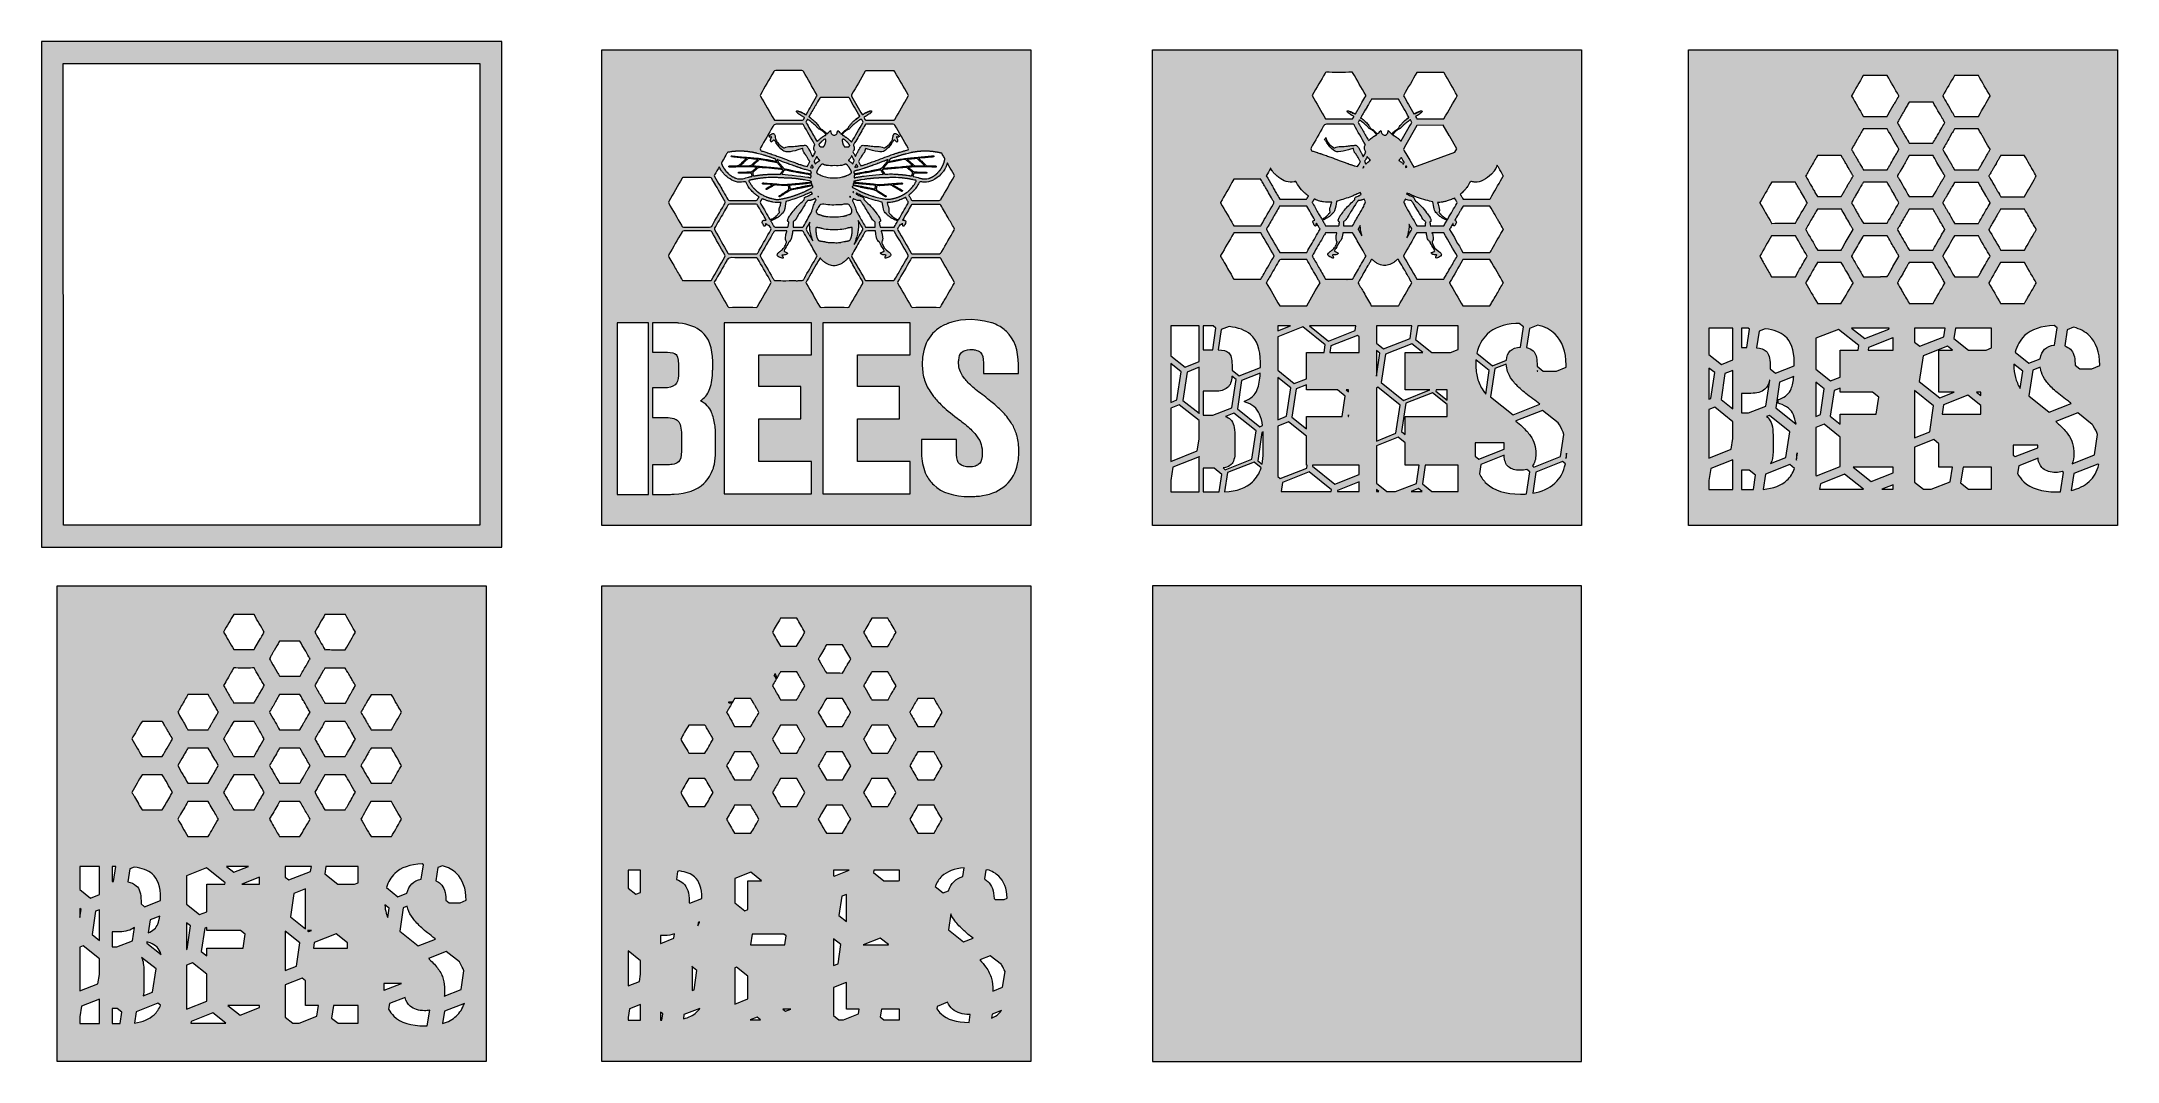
# Model space of a CAD drawing. Extents: x 54 to 4078, y -2000 to -23.
import ezdxf

# ---------------------------------------------------------------- set-up
doc = ezdxf.new("R2010")
doc.units = 0
doc.header["$MEASUREMENT"] = 0
doc.layers.add('Layer 1', color=7, linetype='Continuous', lineweight=0)

msp = doc.modelspace()

# ---------------------------------------------------------------- hatches: boundary and pattern name
at = {"layer": 'Layer 1', "true_color": 0x000000, "transparency": 33554687}
h = msp.add_hatch(color=18, dxfattribs=at)
h.dxf.hatch_style = 2
edge = h.paths.add_edge_path()
edge.add_spline(control_points=[(96.5, -960.4), (96.5, -960.4), (903.5, -960.4), (903.5, -960.4), (903.5, -960.4), (903.5, -65.3), (903.5, -65.3), (903.5, -65.3), (96.2, -65.2), (96.2, -65.2), (96.2, -65.2), (96.5, -960.4), (96.5, -960.4)], knot_values=[0, 0, 0, 0, 1, 1, 1, 2, 2, 2, 3, 3, 3, 4, 4, 4, 4], degree=3, periodic=0)
edge = h.paths.add_edge_path()
edge.add_spline(control_points=[(946, -1002.8), (946, -1002.8), (54, -1002.8), (54, -1002.8), (54, -1002.8), (54, -22.8), (54, -22.8), (54, -22.8), (946, -22.8), (946, -22.8), (946, -22.8), (946, -1002.8), (946, -1002.8)], knot_values=[0, 0, 0, 0, 1, 1, 1, 2, 2, 2, 3, 3, 3, 4, 4, 4, 4], degree=3, periodic=0)
h = msp.add_hatch(color=18, dxfattribs=at)
h.dxf.hatch_style = 2
edge = h.paths.add_edge_path()
edge.add_spline(control_points=[(1948.3, -819.6), (1948.2, -823.3), (1948, -827), (1947.7, -830.5), (1947.3, -834.3), (1946.7, -838.1), (1945.9, -841.7), (1942.4, -858.2), (1934.9, -871.8), (1923.7, -882.2), (1912.2, -892.9), (1896.8, -899.9), (1878.1, -903), (1874.1, -903.6), (1870, -904.1), (1865.7, -904.4), (1861.8, -904.7), (1857.6, -904.9), (1853.3, -904.9), (1822.5, -904.9), (1798.9, -897.3), (1783.3, -882.3), (1777.4, -876.7), (1772.5, -870), (1768.8, -862.6), (1763.7, -852.1), (1760.7, -839.8), (1759.9, -826), (1759.8, -823.5), (1759.7, -821), (1759.7, -818.4), (1759.7, -818.4), (1759.7, -794.3), (1759.7, -794.3), (1759.7, -794.3), (1827.3, -794.3), (1827.3, -794.3), (1827.3, -794.3), (1827.3, -821.8), (1827.3, -821.8), (1827.3, -822.5), (1827.3, -823.1), (1827.3, -823.7), (1827.6, -832.5), (1829.7, -838.6), (1833.6, -841.8), (1838.1, -845.5), (1844.4, -847.4), (1852.4, -847.4), (1856.8, -847.4), (1860.7, -846.8), (1864, -845.7), (1866.9, -844.8), (1869.2, -843.5), (1871.2, -841.7), (1871.6, -841.4), (1872, -841), (1872.3, -840.7), (1875.7, -836.8), (1877.5, -830.2), (1877.5, -820.9), (1877.5, -814.9), (1876.7, -809.2), (1875.3, -804), (1874, -799), (1871.4, -793.9), (1867.8, -788.9), (1864, -783.7), (1858.9, -778.1), (1852.7, -772.4), (1849.3, -769.2), (1845.2, -765.8), (1840.7, -762.2), (1837.1, -759.3), (1833.1, -756.2), (1829, -753.1), (1829, -753.1), (1829, -753.1), (1829, -753.1), (1816.4, -743.6), (1805.8, -734.6), (1797.3, -726.3), (1791.2, -720.5), (1785.9, -714.6), (1781.5, -708.8), (1779.6, -706.4), (1777.8, -703.9), (1776.2, -701.4), (1770.8, -693.1), (1766.8, -684.5), (1764.5, -675.8), (1762.3, -667.3), (1761.1, -658.1), (1761.1, -648.5), (1761.1, -645), (1761.2, -641.5), (1761.5, -638.2), (1761.9, -633.6), (1762.5, -629.1), (1763.4, -624.8), (1766.9, -608.6), (1774.2, -595.2), (1785.2, -584.9), (1790.1, -580.3), (1795.6, -576.5), (1801.8, -573.3), (1801.8, -573.3), (1801.9, -573.3), (1801.9, -573.3), (1802.4, -573), (1805, -571.6), (1809.5, -569.9), (1809.9, -569.7), (1810.2, -569.6), (1810.5, -569.5), (1811, -569.3), (1811.5, -569.1), (1812, -568.9), (1827.1, -563.6), (1857.6, -556.5), (1895.6, -568.4), (1895.6, -568.4), (1896.5, -568.4), (1896.5, -568.4), (1898.8, -569.2), (1901.1, -570.1), (1903.3, -571), (1911.4, -574.6), (1918.4, -579.2), (1924.3, -585), (1939.6, -600), (1947.4, -621.5), (1947.4, -648.9), (1947.4, -648.9), (1947.4, -666.1), (1947.4, -666.1), (1947.4, -666.1), (1879.8, -666.1), (1879.8, -666.1), (1879.8, -666.1), (1879.8, -645.9), (1879.8, -645.9), (1879.8, -636.2), (1877.8, -629.3), (1873.9, -625.6), (1871.3, -623.2), (1868, -621.6), (1863.8, -620.7), (1861.2, -620.2), (1858.3, -619.9), (1855.2, -619.9), (1854.6, -619.9), (1854.1, -619.9), (1853.6, -619.9), (1846.5, -620.2), (1841.2, -622), (1837.4, -625.6), (1834.2, -628.6), (1832.3, -633.6), (1831.7, -640.2), (1831.6, -641.7), (1831.5, -643.4), (1831.5, -645), (1831.5, -645.7), (1831.5, -646.3), (1831.5, -646.9), (1831.7, -651.3), (1832.4, -655.7), (1833.8, -659.8), (1835.3, -664.5), (1837.9, -669.3), (1841.5, -674.2), (1845.3, -679.3), (1850.4, -684.8), (1856.7, -690.5), (1863, -696.4), (1871.2, -702.9), (1880.8, -709.8), (1880.8, -709.8), (1880.9, -709.9), (1880.9, -709.9), (1885.6, -713.4), (1890.1, -716.9), (1894.2, -720.3), (1901.1, -726), (1907.3, -731.5), (1912.6, -736.6), (1919.9, -743.7), (1926.1, -750.9), (1930.9, -758), (1931.8, -759.3), (1932.7, -760.6), (1933.5, -761.9), (1937.5, -768.3), (1940.7, -775), (1943, -781.7), (1943.7, -783.8), (1944.3, -785.9), (1944.9, -788.1), (1947.2, -796.9), (1948.3, -806.7), (1948.3, -817.1), (1948.3, -817.9), (1948.3, -818.8), (1948.3, -819.6)], knot_values=[0, 0, 0, 0, 1, 1, 1, 2, 2, 2, 3, 3, 3, 4, 4, 4, 5, 5, 5, 6, 6, 6, 7, 7, 7, 8, 8, 8, 9, 9, 9, 10, 10, 10, 11, 11, 11, 12, 12, 12, 13, 13, 13, 14, 14, 14, 15, 15, 15, 16, 16, 16, 17, 17, 17, 18, 18, 18, 19, 19, 19, 20, 20, 20, 21, 21, 21, 22, 22, 22, 23, 23, 23, 24, 24, 24, 25, 25, 25, 26, 26, 26, 27, 27, 27, 28, 28, 28, 29, 29, 29, 30, 30, 30, 31, 31, 31, 32, 32, 32, 33, 33, 33, 34, 34, 34, 35, 35, 35, 36, 36, 36, 37, 37, 37, 38, 38, 38, 39, 39, 39, 40, 40, 40, 41, 41, 41, 42, 42, 42, 43, 43, 43, 44, 44, 44, 45, 45, 45, 46, 46, 46, 47, 47, 47, 48, 48, 48, 49, 49, 49, 50, 50, 50, 51, 51, 51, 52, 52, 52, 53, 53, 53, 54, 54, 54, 55, 55, 55, 56, 56, 56, 57, 57, 57, 58, 58, 58, 59, 59, 59, 60, 60, 60, 61, 61, 61, 62, 62, 62, 63, 63, 63, 64, 64, 64, 65, 65, 65, 66, 66, 66, 67, 67, 67, 68, 68, 68, 68], degree=3, periodic=0)
edge = h.paths.add_edge_path()
edge.add_spline(control_points=[(1742.4, -538.1), (1741, -538.1), (1740.2, -537.7), (1739.5, -536.4), (1731, -521.6), (1722.4, -506.7), (1713.8, -491.8), (1713, -490.5), (1713, -489.5), (1713.8, -488), (1721.9, -474.1), (1730, -460.2), (1738, -446.2), (1738.7, -444.9), (1739.2, -444), (1739.7, -443.4), (1739.7, -443.4), (1739.7, -443.4), (1739.7, -443.4), (1740.8, -442), (1741.8, -442), (1745.1, -442), (1761.5, -442), (1777.9, -442), (1794.3, -442), (1795.6, -442), (1796.4, -442.3), (1797.1, -443.6), (1805.7, -458.6), (1814.4, -473.6), (1823.1, -488.6), (1823.8, -489.7), (1823.5, -490.6), (1822.9, -491.6), (1816.5, -502.6), (1810.1, -513.8), (1803.7, -524.8), (1801.5, -528.7), (1799.2, -532.6), (1797, -536.5), (1796.9, -536.7), (1796.8, -536.8), (1796.7, -537), (1796.1, -537.8), (1795.5, -538.1), (1794.3, -538.1), (1785.6, -538), (1776.9, -538), (1768.2, -538), (1759.6, -538), (1751, -538), (1742.4, -538.1)], knot_values=[0, 0, 0, 0, 1, 1, 1, 2, 2, 2, 3, 3, 3, 4, 4, 4, 5, 5, 5, 6, 6, 6, 7, 7, 7, 8, 8, 8, 9, 9, 9, 10, 10, 10, 11, 11, 11, 12, 12, 12, 13, 13, 13, 14, 14, 14, 15, 15, 15, 16, 16, 16, 17, 17, 17, 17], degree=3, periodic=0)
edge = h.paths.add_edge_path()
edge.add_spline(control_points=[(1737.9, -630.2), (1737.9, -630.2), (1635.5, -630.2), (1635.5, -630.2), (1635.5, -630.2), (1635.5, -691.6), (1635.5, -691.6), (1635.5, -691.6), (1717, -691.6), (1717, -691.6), (1717, -691.6), (1717, -754.2), (1717, -754.2), (1717, -754.2), (1635.5, -754.2), (1635.5, -754.2), (1635.5, -754.2), (1635.5, -837.1), (1635.5, -837.1), (1635.5, -837.1), (1737.9, -837.1), (1737.9, -837.1), (1737.9, -837.1), (1737.9, -899.7), (1737.9, -899.7), (1737.9, -899.7), (1568.4, -899.7), (1568.4, -899.7), (1568.4, -899.7), (1568.4, -568.4), (1568.4, -568.4), (1568.4, -568.4), (1737.9, -568.4), (1737.9, -568.4), (1737.9, -568.4), (1737.9, -630.2), (1737.9, -630.2)], knot_values=[0, 0, 0, 0, 1, 1, 1, 2, 2, 2, 3, 3, 3, 4, 4, 4, 5, 5, 5, 6, 6, 6, 7, 7, 7, 8, 8, 8, 9, 9, 9, 10, 10, 10, 11, 11, 11, 12, 12, 12, 12], degree=3, periodic=0)
edge = h.paths.add_edge_path()
edge.add_spline(control_points=[(1562, -536), (1553.6, -521.4), (1545.1, -506.9), (1536.7, -492.3), (1536.3, -491.6), (1535.7, -491), (1535.7, -490.1), (1535.7, -490), (1535.7, -489.8), (1535.8, -489.6), (1538.8, -484.2), (1542.2, -479), (1544.9, -473.4), (1544.9, -473.3), (1545, -473.3), (1545, -473.3), (1545.1, -473.2), (1545.3, -473.1), (1545.4, -473), (1545.4, -473), (1545.4, -472.9), (1545.5, -472.9), (1548.8, -467), (1552.2, -461.1), (1555.5, -455.2), (1557.8, -451.3), (1560.1, -447.3), (1562.4, -443.4), (1562.5, -443.2), (1562.6, -443), (1562.7, -442.8), (1562.7, -442.8), (1562.7, -442.8), (1562.7, -442.8), (1562.9, -442.6), (1563, -442.5), (1563.2, -442.4), (1563.5, -442.7), (1563.7, -443.1), (1564, -443.4), (1564.5, -444), (1565.1, -444.7), (1565.6, -445.3), (1566.1, -445.8), (1566.6, -446.3), (1567.1, -446.8), (1568.6, -448.3), (1570.3, -449.7), (1572.1, -451), (1572.1, -451), (1572.1, -451), (1572.1, -451), (1573.3, -451.8), (1574.5, -452.6), (1575.8, -453.3), (1579, -455.1), (1582.2, -456.4), (1585.4, -457), (1588.6, -457.6), (1591.8, -457.6), (1595, -457), (1597.6, -456.5), (1600.2, -455.6), (1602.8, -454.2), (1604.5, -453.3), (1606.1, -452.4), (1607.7, -451.3), (1607.8, -451.2), (1608, -451.1), (1608.1, -451), (1609.1, -450.3), (1610.1, -449.5), (1611.1, -448.7), (1612, -448), (1612.8, -447.2), (1613.6, -446.4), (1614, -446), (1614.3, -445.7), (1614.7, -445.3), (1615, -444.9), (1615.4, -444.5), (1615.7, -444.1), (1616.3, -443.4), (1616.9, -442.7), (1617.5, -441.9), (1618.6, -442), (1619.1, -442.5), (1619.6, -443.4), (1620.2, -444.3), (1620.7, -445.2), (1621.2, -446.1), (1626.2, -454.8), (1631.3, -463.6), (1636.3, -472.3), (1639.5, -477.7), (1642.5, -483.1), (1645.7, -488.5), (1646.4, -489.6), (1646.3, -490.5), (1645.7, -491.6), (1637.2, -506.3), (1628.7, -521), (1620.3, -535.7), (1620.2, -535.9), (1620, -536.1), (1619.9, -536.3), (1619.9, -536.3), (1619.9, -536.3), (1619.8, -536.4), (1619, -537.6), (1617.9, -538.1), (1616.2, -538.1), (1599.3, -538), (1582.5, -538), (1565.6, -538.1), (1563.8, -538.1), (1562.9, -537.5), (1562, -536)], knot_values=[0, 0, 0, 0, 1, 1, 1, 2, 2, 2, 3, 3, 3, 4, 4, 4, 5, 5, 5, 6, 6, 6, 7, 7, 7, 8, 8, 8, 9, 9, 9, 10, 10, 10, 11, 11, 11, 12, 12, 12, 13, 13, 13, 14, 14, 14, 15, 15, 15, 16, 16, 16, 17, 17, 17, 18, 18, 18, 19, 19, 19, 20, 20, 20, 21, 21, 21, 22, 22, 22, 23, 23, 23, 24, 24, 24, 25, 25, 25, 26, 26, 26, 27, 27, 27, 28, 28, 28, 29, 29, 29, 30, 30, 30, 31, 31, 31, 32, 32, 32, 33, 33, 33, 34, 34, 34, 35, 35, 35, 36, 36, 36, 37, 37, 37, 38, 38, 38, 39, 39, 39, 39], degree=3, periodic=0)
edge = h.paths.add_edge_path()
edge.add_spline(control_points=[(1546.6, -630.2), (1546.6, -630.2), (1444.3, -630.2), (1444.3, -630.2), (1444.3, -630.2), (1444.3, -691.6), (1444.3, -691.6), (1444.3, -691.6), (1525.7, -691.6), (1525.7, -691.6), (1525.7, -691.6), (1525.7, -754.2), (1525.7, -754.2), (1525.7, -754.2), (1444.3, -754.2), (1444.3, -754.2), (1444.3, -754.2), (1444.3, -837.1), (1444.3, -837.1), (1444.3, -837.1), (1546.6, -837.1), (1546.6, -837.1), (1546.6, -837.1), (1546.6, -899.7), (1546.6, -899.7), (1546.6, -899.7), (1377.1, -899.7), (1377.1, -899.7), (1377.1, -899.7), (1377.1, -568.4), (1377.1, -568.4), (1377.1, -568.4), (1546.6, -568.4), (1546.6, -568.4), (1546.6, -568.4), (1546.6, -630.2), (1546.6, -630.2)], knot_values=[0, 0, 0, 0, 1, 1, 1, 2, 2, 2, 3, 3, 3, 4, 4, 4, 5, 5, 5, 6, 6, 6, 7, 7, 7, 8, 8, 8, 9, 9, 9, 10, 10, 10, 11, 11, 11, 12, 12, 12, 12], degree=3, periodic=0)
edge = h.paths.add_edge_path()
edge.add_spline(control_points=[(1360.5, -818.2), (1360.5, -826.8), (1359.7, -834.9), (1358.1, -842.2), (1357.5, -844.8), (1356.9, -847.2), (1356.2, -849.6), (1352.4, -861.6), (1346.2, -871.7), (1337.7, -879.6), (1324.3, -892), (1305, -899), (1280.2, -900.4), (1277.3, -900.5), (1274.2, -900.6), (1271.1, -900.6), (1271.1, -900.6), (1238.5, -900.6), (1238.5, -900.6), (1238.5, -900.6), (1238.5, -843.1), (1238.5, -843.1), (1238.5, -843.1), (1271.1, -843.1), (1271.1, -843.1), (1272.9, -843.1), (1274.6, -843), (1276.2, -842.8), (1281.7, -842.2), (1285.9, -840.5), (1288.8, -837.8), (1292.4, -834.4), (1294.3, -827.2), (1294.3, -817.1), (1294.3, -817.1), (1294.3, -785), (1294.3, -785), (1294.3, -771.9), (1291.9, -762.8), (1287.5, -758.4), (1285.6, -756.4), (1282.9, -754.9), (1279.6, -753.8), (1275.5, -752.4), (1270.3, -751.7), (1264.1, -751.7), (1264.1, -751.7), (1238.5, -751.7), (1238.5, -751.7), (1238.5, -751.7), (1238.5, -694.2), (1238.5, -694.2), (1238.5, -694.2), (1261.3, -694.2), (1261.3, -694.2), (1270.1, -694.2), (1277.1, -692.2), (1281.9, -688.3), (1285.8, -685), (1288.1, -679), (1288.6, -670.1), (1288.7, -668.9), (1288.7, -667.7), (1288.7, -666.4), (1288.7, -666.4), (1288.7, -648.6), (1288.7, -648.6), (1288.7, -635.7), (1285.8, -631.1), (1284, -629.5), (1280.9, -626.6), (1275.2, -625.1), (1267.2, -625), (1267, -625), (1266.7, -625), (1266.5, -625), (1266.5, -625), (1238.5, -625), (1238.5, -625), (1238.5, -625), (1238.5, -568.4), (1238.5, -568.4), (1238.5, -568.4), (1286.4, -568.4), (1286.4, -568.4), (1287.4, -568.5), (1288.3, -568.6), (1289.2, -568.7), (1308.3, -570.9), (1323.3, -576.5), (1333.6, -585.3), (1347.7, -597.3), (1354.9, -616.8), (1354.9, -643.2), (1354.9, -643.2), (1354.9, -656), (1354.9, -656), (1354.9, -659.2), (1354.8, -662.2), (1354.7, -665.1), (1354.1, -678.5), (1352, -689.8), (1348.4, -698.7), (1345.1, -707.2), (1339.2, -714), (1331, -719.1), (1341.4, -724.4), (1348.7, -732.1), (1352.8, -741.9), (1355.7, -748.8), (1357.8, -756.8), (1359.1, -765.6), (1359.6, -769.6), (1360, -773.8), (1360.3, -778.2), (1360.4, -781), (1360.5, -784), (1360.5, -787), (1360.5, -787), (1360.5, -818.2), (1360.5, -818.2)], knot_values=[0, 0, 0, 0, 1, 1, 1, 2, 2, 2, 3, 3, 3, 4, 4, 4, 5, 5, 5, 6, 6, 6, 7, 7, 7, 8, 8, 8, 9, 9, 9, 10, 10, 10, 11, 11, 11, 12, 12, 12, 13, 13, 13, 14, 14, 14, 15, 15, 15, 16, 16, 16, 17, 17, 17, 18, 18, 18, 19, 19, 19, 20, 20, 20, 21, 21, 21, 22, 22, 22, 23, 23, 23, 24, 24, 24, 25, 25, 25, 26, 26, 26, 27, 27, 27, 28, 28, 28, 29, 29, 29, 30, 30, 30, 31, 31, 31, 32, 32, 32, 33, 33, 33, 34, 34, 34, 35, 35, 35, 36, 36, 36, 37, 37, 37, 38, 38, 38, 39, 39, 39, 40, 40, 40, 40], degree=3, periodic=0)
edge = h.paths.add_edge_path()
edge.add_spline(control_points=[(1230.6, -900.6), (1230.6, -900.6), (1170, -900.6), (1170, -900.6), (1170, -900.6), (1170, -568.4), (1170, -568.4), (1170, -568.4), (1230.6, -568.4), (1230.6, -568.4), (1230.6, -568.4), (1230.6, -900.6), (1230.6, -900.6)], knot_values=[0, 0, 0, 0, 1, 1, 1, 2, 2, 2, 3, 3, 3, 4, 4, 4, 4], degree=3, periodic=0)
edge = h.paths.add_edge_path()
edge.add_spline(control_points=[(1269.7, -332.7), (1278.4, -317.7), (1287, -302.7), (1295.7, -287.7), (1295.8, -287.6), (1295.9, -287.4), (1296, -287.3), (1296, -287.3), (1296, -287.3), (1296, -287.3), (1296.5, -286.7), (1297, -286.5), (1297.9, -286.5), (1315.4, -286.5), (1332.8, -286.5), (1350.3, -286.5), (1351.6, -286.5), (1352.4, -287), (1353.1, -288.2), (1355.3, -292.4), (1357.8, -296.5), (1360.1, -300.6), (1360.3, -300.9), (1360.4, -301.1), (1360.5, -301.3), (1362.5, -304.5), (1364.4, -307.7), (1366.3, -311), (1369.8, -317.1), (1373.2, -323.2), (1376.6, -329.3), (1380, -332.8), (1379.2, -336.1), (1376.8, -340), (1368.8, -353.2), (1361.2, -366.6), (1353.7, -379.9), (1353.5, -380.2), (1353.3, -380.5), (1353.2, -380.7), (1353.2, -380.7), (1353.2, -380.7), (1353.2, -380.7), (1352, -382.3), (1350.7, -382.7), (1348.6, -382.7), (1332.4, -382.6), (1316.2, -382.5), (1300.1, -382.7), (1297, -382.8), (1295.7, -381.5), (1294.3, -379), (1286.2, -364.8), (1278, -350.6), (1269.7, -336.4), (1268.9, -335), (1269, -334), (1269.7, -332.7)], knot_values=[0, 0, 0, 0, 1, 1, 1, 2, 2, 2, 3, 3, 3, 4, 4, 4, 5, 5, 5, 6, 6, 6, 7, 7, 7, 8, 8, 8, 9, 9, 9, 10, 10, 10, 11, 11, 11, 12, 12, 12, 13, 13, 13, 14, 14, 14, 15, 15, 15, 16, 16, 16, 17, 17, 17, 18, 18, 18, 19, 19, 19, 19], degree=3, periodic=0)
edge = h.paths.add_edge_path()
edge.add_spline(control_points=[(1358.5, -281.3), (1361.5, -276), (1364.5, -270.8), (1367.6, -265.5), (1367.7, -265.8), (1367.8, -266), (1367.9, -266.3), (1368.3, -267.1), (1368.7, -268), (1369.2, -268.8), (1369.4, -269.2), (1369.6, -269.5), (1369.7, -269.8), (1370.5, -271.2), (1371.4, -272.6), (1372.3, -273.9), (1372.4, -274), (1372.5, -274.2), (1372.6, -274.4), (1373.9, -276.1), (1375.2, -277.7), (1376.6, -279.3), (1378.3, -281.2), (1380.1, -282.9), (1382.1, -284.5), (1383.1, -285.4), (1384.1, -286.2), (1385.2, -287), (1394, -293.6), (1403.6, -297.2), (1414.6, -295.1), (1415, -295), (1415.5, -294.9), (1415.9, -294.8), (1417.9, -294.3), (1418.7, -294.8), (1419.5, -296.4), (1421.9, -301.5), (1425.2, -306.4), (1429.2, -310.9), (1429.5, -311.2), (1429.8, -311.6), (1430.1, -311.9), (1431.1, -313), (1432.1, -314), (1433.2, -315), (1433.3, -315.1), (1433.4, -315.2), (1433.5, -315.3), (1433.7, -315.5), (1434, -315.7), (1434.2, -315.9), (1434.7, -316.4), (1435.2, -316.8), (1435.8, -317.3), (1436.5, -317.9), (1437.3, -318.6), (1438.1, -319.2), (1438.2, -319.3), (1438.3, -319.4), (1438.5, -319.5), (1439.1, -320), (1439.8, -320.5), (1440.4, -321), (1440.5, -321), (1440.5, -321), (1440.5, -321), (1441.1, -321.5), (1441.8, -322), (1442.5, -322.4), (1443.3, -322.9), (1444.1, -323.5), (1444.9, -324), (1444.7, -324.2), (1444.6, -324.5), (1444.4, -324.7), (1444.3, -324.9), (1444.2, -325.1), (1444.1, -325.3), (1444, -325.5), (1443.9, -325.6), (1443.8, -325.8), (1443.7, -326), (1443.6, -326.2), (1443.5, -326.4), (1443.5, -326.4), (1443.5, -326.4), (1443.5, -326.4), (1443.4, -326.5), (1443.3, -326.6), (1443.2, -326.8), (1443.2, -326.8), (1443.1, -326.8), (1443.1, -326.8), (1442.7, -327.5), (1442.2, -328.2), (1442, -328.9), (1441.8, -329.2), (1441.7, -329.5), (1441.6, -329.7), (1441, -330.5), (1440.2, -330.8), (1439, -330.8), (1427.8, -330.8), (1416.6, -330.8), (1405.5, -330.8), (1399.4, -330.8), (1393.3, -330.8), (1387.2, -330.8), (1385.9, -330.8), (1385.1, -330.4), (1384.5, -329.2), (1381.6, -324.3), (1378.7, -319.4), (1375.8, -314.4), (1373.5, -310.4), (1371.4, -306.3), (1369.1, -302.4), (1365.6, -296.3), (1362.1, -290.3), (1358.5, -284.4), (1357.8, -283.2), (1357.8, -282.4), (1358.5, -281.3)], knot_values=[0, 0, 0, 0, 1, 1, 1, 2, 2, 2, 3, 3, 3, 4, 4, 4, 5, 5, 5, 6, 6, 6, 7, 7, 7, 8, 8, 8, 9, 9, 9, 10, 10, 10, 11, 11, 11, 12, 12, 12, 13, 13, 13, 14, 14, 14, 15, 15, 15, 16, 16, 16, 17, 17, 17, 18, 18, 18, 19, 19, 19, 20, 20, 20, 21, 21, 21, 22, 22, 22, 23, 23, 23, 24, 24, 24, 25, 25, 25, 26, 26, 26, 27, 27, 27, 28, 28, 28, 29, 29, 29, 30, 30, 30, 31, 31, 31, 32, 32, 32, 33, 33, 33, 34, 34, 34, 35, 35, 35, 36, 36, 36, 37, 37, 37, 38, 38, 38, 39, 39, 39, 40, 40, 40, 41, 41, 41, 41], degree=3, periodic=0)
edge = h.paths.add_edge_path()
edge.add_spline(control_points=[(1373.5, -255.3), (1375.7, -251.4), (1378, -247.4), (1380.3, -243.4), (1381.4, -241.5), (1382.5, -239.6), (1383.6, -237.7), (1383.9, -237.6), (1384.2, -237.6), (1384.5, -237.5), (1384.5, -237.5), (1384.6, -237.5), (1384.7, -237.5), (1385.1, -237.4), (1385.5, -237.3), (1385.9, -237.3), (1386, -237.3), (1386, -237.2), (1386.1, -237.2), (1386.2, -237.2), (1386.3, -237.2), (1386.5, -237.2), (1386.9, -237.1), (1387.3, -237), (1387.6, -237), (1388.7, -236.8), (1389.8, -236.7), (1390.9, -236.5), (1391.3, -236.5), (1391.8, -236.4), (1392.3, -236.3), (1392.6, -236.3), (1393, -236.3), (1393.3, -236.2), (1393.4, -236.2), (1393.4, -236.2), (1393.5, -236.2), (1393.8, -236.2), (1394.1, -236.1), (1394.4, -236.1), (1394.9, -236.1), (1395.4, -236), (1395.9, -236), (1396.3, -235.9), (1396.6, -235.9), (1397, -235.9), (1397.3, -235.8), (1397.6, -235.8), (1397.9, -235.8), (1398.4, -235.8), (1398.9, -235.7), (1399.4, -235.7), (1399.8, -235.7), (1400.2, -235.6), (1400.5, -235.6), (1400.9, -235.6), (1401.2, -235.6), (1401.6, -235.6), (1402.1, -235.5), (1402.5, -235.5), (1403, -235.5), (1403.2, -235.5), (1403.4, -235.5), (1403.7, -235.5), (1404, -235.5), (1404.3, -235.5), (1404.7, -235.5), (1405.2, -235.4), (1405.7, -235.4), (1406.2, -235.4), (1407.1, -235.4), (1408.1, -235.4), (1409, -235.4), (1409.4, -235.4), (1409.9, -235.4), (1410.3, -235.4), (1410.7, -235.5), (1411, -235.5), (1411.4, -235.5), (1411.4, -235.5), (1411.4, -235.5), (1411.5, -235.5), (1411.7, -235.5), (1411.9, -235.5), (1412.1, -235.5), (1412.1, -235.5), (1412.2, -235.5), (1412.3, -235.5), (1412.7, -235.5), (1413.2, -235.5), (1413.6, -235.6), (1413.7, -235.6), (1413.7, -235.6), (1413.7, -235.6), (1413.7, -235.6), (1413.7, -235.6), (1413.8, -235.6), (1414.4, -235.6), (1415.1, -235.6), (1415.8, -235.7), (1416.3, -235.7), (1416.9, -235.7), (1417.4, -235.8), (1417.5, -235.8), (1417.5, -235.8), (1417.5, -235.8), (1417.7, -235.8), (1417.9, -235.8), (1418.1, -235.8), (1418.6, -235.9), (1419, -235.9), (1419.5, -235.9), (1419.8, -236), (1420.2, -236), (1420.5, -236), (1420.7, -236.1), (1420.8, -236.1), (1421, -236.1), (1421.1, -236.1), (1421.2, -236.1), (1421.3, -236.1), (1421.6, -236.2), (1421.9, -236.2), (1422.2, -236.2), (1422.6, -236.3), (1423, -236.3), (1423.5, -236.4), (1423.6, -236.4), (1423.8, -236.4), (1424, -236.4), (1424.6, -236.5), (1425.2, -236.6), (1425.8, -236.7), (1426.5, -236.8), (1427.1, -236.9), (1427.8, -237), (1428.4, -237), (1428.9, -237.1), (1429.5, -237.2), (1429.6, -237.3), (1429.8, -237.3), (1429.9, -237.3), (1430.6, -237.4), (1431.2, -237.5), (1431.8, -237.6), (1432.4, -237.7), (1433, -237.9), (1433.6, -238), (1433.7, -238), (1433.7, -238), (1433.7, -238), (1434.2, -238.1), (1434.8, -238.2), (1435.3, -238.3), (1435.6, -238.4), (1436, -238.5), (1436.3, -238.5), (1436.3, -238.5), (1436.3, -238.5), (1436.3, -238.5), (1436.8, -238.6), (1437.3, -238.8), (1437.8, -238.9), (1438.3, -239), (1438.8, -239.1), (1439.2, -239.2), (1439.4, -239.3), (1439.6, -239.3), (1439.8, -239.4), (1440.1, -239.4), (1440.4, -239.5), (1440.7, -239.6), (1440.8, -239.6), (1440.9, -239.7), (1441.1, -239.7), (1441.1, -239.7), (1441.1, -239.7), (1441.1, -239.7), (1444.6, -240.6), (1449.4, -241.9), (1453.5, -243), (1453.5, -243), (1453.5, -243), (1453.5, -243), (1454, -243.1), (1454.4, -243.2), (1454.9, -243.4), (1455.4, -243.6), (1456, -243.7), (1456.5, -243.9), (1456.8, -243.9), (1457, -244), (1457.2, -244.1), (1457.3, -244.1), (1457.5, -244.2), (1457.6, -244.2), (1457.6, -244.2), (1457.7, -244.2), (1457.7, -244.2), (1458, -244.3), (1458.3, -244.4), (1458.7, -244.5), (1458.7, -244.5), (1458.7, -244.6), (1458.7, -244.6), (1459.3, -244.8), (1460, -245), (1460.6, -245.2), (1460.6, -245.2), (1460.7, -245.2), (1460.7, -245.2), (1461.9, -245.6), (1463.1, -246), (1464.3, -246.4), (1464.4, -246.4), (1464.5, -246.4), (1464.6, -246.5), (1464.9, -246.6), (1465.2, -246.7), (1465.5, -246.8), (1466.4, -247.1), (1467.2, -247.3), (1468, -247.6), (1469.2, -248), (1470.4, -248.5), (1471.6, -248.9), (1472.1, -249), (1472.5, -249.2), (1472.9, -249.3), (1473.1, -249.4), (1473.3, -249.5), (1473.5, -249.5), (1474.1, -249.7), (1474.8, -250), (1475.4, -250.2), (1475.5, -250.2), (1475.5, -250.2), (1475.6, -250.3), (1475.6, -250.3), (1475.6, -250.3), (1475.6, -250.3), (1475.7, -250.3), (1475.7, -250.3), (1475.8, -250.4), (1475.8, -250.4), (1475.9, -250.4), (1476, -250.4), (1476, -250.5), (1476.1, -250.5), (1476.1, -250.6), (1476.1, -250.6), (1476.1, -250.6), (1476.1, -250.6), (1476.2, -250.6), (1476.3, -250.7), (1476.4, -250.8), (1476.5, -250.8), (1476.5, -250.9), (1476.6, -250.9), (1476.6, -250.9), (1476.7, -251), (1476.7, -251), (1476.7, -251.1), (1476.8, -251.1), (1476.8, -251.2), (1476.9, -251.2), (1476.9, -251.3), (1476.9, -251.3), (1477, -251.4), (1477, -251.4), (1477, -251.5), (1477.1, -251.5), (1477.1, -251.6), (1477.1, -251.6), (1477.2, -251.7), (1477.3, -251.9), (1477.3, -252), (1477.4, -252.1), (1477.5, -252.2), (1477.5, -252.4), (1477.6, -252.5), (1477.6, -252.6), (1477.7, -252.7), (1477.7, -252.7), (1477.7, -252.7), (1477.7, -252.8), (1477.7, -252.9), (1477.8, -253), (1477.8, -253.1), (1477.9, -253.2), (1477.9, -253.3), (1478, -253.4), (1478.1, -253.6), (1478.2, -253.8), (1478.3, -254), (1478.3, -254.1), (1478.3, -254.1), (1478.4, -254.2), (1478.4, -254.3), (1478.5, -254.5), (1478.6, -254.6), (1478.6, -254.7), (1478.7, -254.7), (1478.7, -254.8), (1478.8, -255), (1479, -255.2), (1479.1, -255.4), (1478.1, -255.2), (1477.1, -255), (1476.1, -254.8), (1475.7, -254.7), (1475.3, -254.6), (1474.9, -254.6), (1474.4, -254.5), (1474, -254.4), (1473.5, -254.3), (1472.9, -254.2), (1472.2, -254.1), (1471.6, -253.9), (1470.9, -253.8), (1470.3, -253.7), (1469.7, -253.6), (1469.6, -253.6), (1469.5, -253.6), (1469.4, -253.5), (1469.2, -253.5), (1468.9, -253.4), (1468.6, -253.4), (1467.4, -253.1), (1466.2, -252.9), (1465, -252.7), (1464.8, -252.6), (1464.6, -252.6), (1464.4, -252.6), (1464.1, -252.5), (1463.9, -252.5), (1463.6, -252.4), (1463.4, -252.4), (1463.2, -252.3), (1462.9, -252.3), (1462.6, -252.2), (1462.2, -252.1), (1461.8, -252), (1461.8, -252), (1461.8, -252), (1461.8, -252), (1461.6, -252), (1461.4, -251.9), (1461.1, -251.9), (1461.1, -251.8), (1461, -251.8), (1461, -251.8), (1460.6, -251.7), (1460.2, -251.7), (1459.8, -251.6), (1459.6, -251.5), (1459.4, -251.5), (1459.1, -251.4), (1459.1, -251.4), (1459.1, -251.4), (1459.1, -251.4), (1458.9, -251.4), (1458.7, -251.3), (1458.5, -251.3), (1458.5, -251.3), (1458.4, -251.3), (1458.4, -251.3), (1458.4, -251.3), (1448.4, -249.7), (1448.4, -249.7), (1448.4, -249.7), (1448.4, -249.7), (1448.4, -249.7), (1448, -249.7), (1447.6, -249.6), (1447.2, -249.6), (1446.5, -249.5), (1445.8, -249.5), (1445.1, -249.4), (1443.9, -249.3), (1442.7, -249.2), (1441.5, -249.1), (1441.4, -249.1), (1441.3, -249), (1441.1, -249), (1440.5, -249), (1439.8, -248.9), (1439.1, -248.8), (1438.9, -248.8), (1438.7, -248.8), (1438.5, -248.8), (1438.1, -248.7), (1437.8, -248.7), (1437.4, -248.7), (1435.6, -248.5), (1433.9, -248.4), (1432.2, -248.2), (1426.9, -247.7), (1421.6, -247.2), (1416.3, -246.7), (1408.5, -245.9), (1400.7, -245.1), (1392.9, -244.4), (1392.1, -244.3), (1391, -244), (1390.8, -245.2), (1390.6, -246.6), (1391.8, -246.4), (1392.6, -246.5), (1396.8, -246.9), (1401.1, -247.4), (1405.3, -247.8), (1409.5, -248.2), (1413.8, -248.6), (1418, -249), (1418.4, -249), (1418.7, -249.1), (1419.1, -249.1), (1419.2, -249.1), (1419.3, -249.1), (1419.4, -249.1), (1419.7, -249.1), (1420, -249.1), (1420.4, -249.2), (1420.5, -249.2), (1420.5, -249.2), (1420.6, -249.2), (1420.4, -249.4), (1420.2, -249.6), (1420, -249.7), (1419.7, -250), (1419.5, -250.2), (1419.2, -250.5), (1419, -250.7), (1418.7, -250.9), (1418.5, -251.1), (1418.3, -251.3), (1418, -251.5), (1417.7, -251.8), (1417.4, -252.1), (1417.1, -252.3), (1416.8, -252.6), (1416.5, -252.9), (1416.1, -253.2), (1415.8, -253.5), (1414.8, -254.4), (1413.8, -255.3), (1412.9, -256.2), (1412.6, -256.5), (1412.3, -256.8), (1412.1, -257), (1412, -257.1), (1412, -257.1), (1412, -257.1), (1411.8, -257.3), (1411.6, -257.5), (1411.4, -257.7), (1411.2, -257.9), (1411, -258.1), (1410.8, -258.4), (1410.6, -258.6), (1410.4, -258.8), (1410.3, -259), (1410, -259.3), (1409.8, -259.5), (1409.5, -259.8), (1409.2, -260.1), (1408.9, -260.4), (1408.6, -260.6), (1408.4, -260.8), (1408.2, -261), (1408, -261.1), (1407.9, -261.3), (1407.7, -261.4), (1407.6, -261.5), (1407.5, -261.5), (1407.5, -261.5), (1407.5, -261.5), (1407.4, -261.6), (1407.2, -261.7), (1407, -261.8), (1406.9, -261.9), (1406.7, -262.1), (1406.6, -262.2), (1406.4, -262.3), (1406.2, -262.4), (1406, -262.4), (1405.8, -262.6), (1405.6, -262.6), (1405.4, -262.7), (1405.3, -262.8), (1405.1, -262.9), (1405, -262.9), (1404.8, -263), (1404.6, -263.1), (1404.5, -263.2), (1404.3, -263.2), (1404.1, -263.3), (1403.9, -263.3), (1401.9, -264), (1399.8, -264.2), (1397.4, -264), (1397, -264), (1396.6, -263.9), (1396.2, -263.9), (1396.2, -263.9), (1396.1, -263.9), (1396.1, -263.9), (1395.7, -263.9), (1395.2, -263.9), (1394.8, -263.9), (1394.4, -263.9), (1393.9, -263.9), (1393.5, -263.9), (1393.2, -263.9), (1393, -263.9), (1392.7, -263.9), (1392, -264), (1391.3, -264), (1390.6, -264), (1390.1, -264.1), (1389.6, -264.1), (1389.1, -264.1), (1388.9, -264.1), (1388.8, -264.1), (1388.6, -264.1), (1388.5, -264.1), (1388.4, -264.1), (1388.3, -264.1), (1388.3, -264.1), (1388.3, -264.1), (1388.3, -264.1), (1387.9, -264), (1387.4, -264), (1387.1, -264.1), (1387, -264.1), (1387, -264.1), (1387, -264.1), (1386.9, -264.1), (1386.9, -264.1), (1386.9, -264.1), (1386.8, -264.2), (1386.7, -264.2), (1386.6, -264.3), (1386.6, -264.3), (1386.6, -264.3), (1386.6, -264.3), (1386.5, -264.4), (1386.5, -264.4), (1386.5, -264.5), (1386.4, -264.5), (1386.4, -264.6), (1386.4, -264.7), (1386.4, -264.7), (1386.4, -264.8), (1386.3, -264.8), (1386.3, -264.9), (1386.3, -264.9), (1386.3, -265), (1386.3, -265), (1386.3, -265.1), (1386.3, -265.1), (1386.3, -265.3), (1386.3, -265.5), (1386.4, -265.7), (1386.7, -266.7), (1388.1, -266.2), (1389, -266.2), (1390.1, -266.2), (1391.1, -266.2), (1392.2, -266.2), (1392.3, -266.2), (1392.4, -266.1), (1392.6, -266.1), (1394.7, -266.1), (1396.9, -266.1), (1399.1, -266.1), (1400.2, -266), (1401.3, -266), (1402.4, -266), (1403.5, -266), (1404.6, -266), (1405.7, -266), (1407.9, -265.9), (1410.2, -265.9), (1412.5, -265.9), (1412.6, -265.9), (1412.6, -265.9), (1412.7, -265.8), (1415, -265.8), (1417.3, -265.8), (1419.5, -265.7), (1420.4, -265.7), (1421.2, -265.7), (1422, -265.7), (1424.8, -265.6), (1427.5, -265.7), (1430.2, -265.8), (1430.8, -265.8), (1431.3, -265.8), (1431.9, -265.8), (1432.3, -265.9), (1432.7, -265.9), (1433, -265.9), (1433.4, -265.9), (1433.7, -265.9), (1434, -266), (1434.2, -266), (1434.5, -266), (1434.7, -266), (1435.8, -266.1), (1436.9, -266.2), (1438, -266.3), (1438.1, -266.3), (1438.2, -266.3), (1438.3, -266.3), (1438.4, -266.3), (1438.5, -266.3), (1438.5, -266.3), (1438.6, -266.4), (1438.7, -266.4), (1438.7, -266.4), (1438.8, -266.4), (1439, -266.4), (1439.1, -266.4), (1439.1, -266.4), (1439.2, -266.4), (1439.2, -266.4), (1439.3, -266.5), (1439.4, -266.5), (1439.5, -266.5), (1439.6, -266.6), (1439.7, -266.6), (1439.8, -266.7), (1439.8, -266.7), (1439.9, -266.7), (1439.9, -266.7), (1440, -266.8), (1440.1, -266.9), (1440.2, -266.9), (1440.2, -266.9), (1440.2, -266.9), (1440.2, -266.9), (1439.4, -267.6), (1438.6, -268.3), (1437.8, -269), (1437.4, -269.3), (1437, -269.7), (1436.7, -270), (1436.6, -270), (1436.5, -270.1), (1436.5, -270.2), (1435.3, -271.2), (1434.1, -272.2), (1432.9, -273.2), (1432.1, -273.8), (1431.3, -274.5), (1430.5, -275.2), (1429.8, -275.8), (1429, -275.6), (1428.2, -275.6), (1423.7, -275.7), (1419.1, -275.8), (1414.6, -275.9), (1412, -276), (1409.4, -276.1), (1406.8, -276.1), (1406.6, -276.2), (1406.3, -276.1), (1406, -276.1), (1405.9, -276.1), (1405.9, -276.2), (1405.8, -276.2), (1405.8, -276.2), (1405.7, -276.2), (1405.7, -276.2), (1405.6, -276.2), (1405.6, -276.2), (1405.5, -276.2), (1405.5, -276.2), (1405.5, -276.2), (1405.4, -276.2), (1405.3, -276.2), (1405.3, -276.3), (1405.2, -276.3), (1404.9, -276.5), (1404.7, -276.8), (1404.8, -277.4), (1404.8, -277.4), (1404.8, -277.5), (1404.8, -277.5), (1404.8, -277.6), (1404.8, -277.7), (1404.8, -277.8), (1404.9, -277.8), (1404.9, -277.8), (1404.9, -277.9), (1404.9, -277.9), (1404.9, -277.9), (1405, -278), (1405, -278), (1405.1, -278.1), (1405.2, -278.1), (1405.2, -278.2), (1405.2, -278.2), (1405.2, -278.2), (1405.3, -278.2), (1405.3, -278.2), (1405.3, -278.2), (1405.4, -278.2), (1405.4, -278.3), (1405.5, -278.3), (1405.5, -278.3), (1405.5, -278.3), (1405.5, -278.3), (1405.5, -278.3), (1405.6, -278.3), (1405.6, -278.3), (1405.7, -278.3), (1405.7, -278.3), (1405.7, -278.3), (1405.7, -278.3), (1405.8, -278.3), (1405.8, -278.3), (1405.8, -278.3), (1405.8, -278.3), (1405.9, -278.3), (1406, -278.3), (1406.2, -278.3), (1406.4, -278.3), (1406.6, -278.3), (1406.7, -278.3), (1406.8, -278.3), (1407.4, -278.3), (1407.9, -278.3), (1408.5, -278.2), (1410.1, -278.2), (1411.7, -278.2), (1413.3, -278.2), (1414.5, -278.1), (1415.6, -278.1), (1416.7, -278.1), (1417.8, -278.1), (1418.8, -278), (1419.9, -278), (1420.4, -278), (1420.9, -278), (1421.5, -277.9), (1422.5, -277.9), (1423.5, -277.8), (1424.6, -277.8), (1425.1, -277.8), (1425.6, -277.7), (1426.1, -277.7), (1427.8, -277.6), (1429, -277.8), (1429.8, -278.5), (1430.1, -278.8), (1430.4, -279.2), (1430.6, -279.7), (1430.8, -280.1), (1430.9, -280.7), (1431, -281.3), (1431.1, -281.4), (1431.1, -281.5), (1431.1, -281.6), (1431.1, -281.6), (1431.1, -281.7), (1431.1, -281.8), (1431.2, -281.8), (1431.2, -281.8), (1431.2, -281.8), (1431.2, -281.8), (1431.2, -282), (1431.2, -282), (1431.3, -282.1), (1431.3, -282.2), (1431.3, -282.3), (1431.4, -282.4), (1431.4, -282.5), (1431.4, -282.6), (1431.9, -283.6), (1431.7, -284.2), (1430.5, -284.4), (1430, -284.5), (1429.5, -284.6), (1429, -284.7), (1428, -284.9), (1426.9, -285.1), (1425.9, -285.4), (1425.4, -285.5), (1424.9, -285.6), (1424.4, -285.8), (1420.7, -286.8), (1417.1, -287.9), (1413.3, -288.7), (1413.2, -288.8), (1413.2, -288.8), (1413.1, -288.8), (1408.6, -289.7), (1404.1, -289.3), (1399.8, -287.8), (1399.5, -287.6), (1399.2, -287.5), (1398.9, -287.4), (1398.6, -287.3), (1398.3, -287.2), (1398, -287.1), (1397.8, -287), (1397.6, -286.9), (1397.4, -286.8), (1397.2, -286.7), (1396.9, -286.6), (1396.7, -286.5), (1396, -286.2), (1395.2, -285.8), (1394.5, -285.4), (1394.3, -285.3), (1394.1, -285.2), (1393.9, -285.1), (1393.9, -285.1), (1393.8, -285.1), (1393.7, -285), (1393.6, -284.9), (1393.4, -284.8), (1393.2, -284.7), (1393.1, -284.7), (1393.1, -284.6), (1393, -284.6), (1392.8, -284.5), (1392.6, -284.3), (1392.4, -284.2), (1392.4, -284.2), (1392.4, -284.2), (1392.3, -284.2), (1392.1, -284.1), (1391.9, -283.9), (1391.7, -283.8), (1391.4, -283.6), (1391.2, -283.5), (1391, -283.3), (1390.4, -283), (1389.9, -282.6), (1389.4, -282.3), (1389.1, -282.1), (1388.9, -281.9), (1388.6, -281.7), (1388.4, -281.5), (1388.1, -281.3), (1387.9, -281.1), (1387.9, -281.1), (1387.8, -281.1), (1387.8, -281), (1387.5, -280.8), (1387.3, -280.6), (1387, -280.4), (1386.6, -280), (1386.1, -279.7), (1385.7, -279.2), (1385.6, -279.2), (1385.5, -279.1), (1385.5, -279.1), (1385.5, -279.1), (1385.5, -279.1), (1385.5, -279.1), (1385.3, -278.9), (1385.2, -278.8), (1385, -278.7), (1384.9, -278.6), (1384.9, -278.5), (1384.8, -278.5), (1384.5, -278.2), (1384.3, -278), (1384, -277.8), (1383.1, -276.8), (1382.2, -275.9), (1381.3, -274.9), (1381.1, -274.6), (1380.9, -274.4), (1380.6, -274.1), (1380.6, -274.1), (1380.6, -274.1), (1380.6, -274.1), (1380.4, -273.9), (1380.3, -273.6), (1380.1, -273.4), (1379.3, -272.5), (1378.6, -271.5), (1377.9, -270.5), (1377.9, -270.5), (1377.8, -270.5), (1377.8, -270.4), (1377.5, -270), (1377.3, -269.7), (1377, -269.3), (1376.8, -269), (1376.7, -268.7), (1376.5, -268.4), (1376.4, -268.3), (1376.3, -268.2), (1376.3, -268.1), (1376.2, -267.9), (1376.1, -267.7), (1376, -267.6), (1376, -267.6), (1376, -267.6), (1375.9, -267.6), (1375.7, -267.2), (1375.5, -266.8), (1375.3, -266.5), (1375.1, -266.1), (1374.9, -265.8), (1374.7, -265.4), (1374.7, -265.4), (1374.7, -265.4), (1374.7, -265.4), (1374.5, -265), (1374.3, -264.7), (1374.1, -264.3), (1374, -263.9), (1373.8, -263.6), (1373.6, -263.2), (1373.6, -263.2), (1373.4, -262.7), (1373.4, -262.7), (1373.3, -262.5), (1373.2, -262.4), (1373.2, -262.2), (1373, -262), (1372.9, -261.7), (1372.8, -261.5), (1372.6, -261), (1372.4, -260.5), (1372.3, -260), (1372.2, -259.8), (1372.1, -259.5), (1372, -259.3), (1371.9, -259.2), (1371.9, -259.2), (1371.9, -259.2), (1371.8, -258.9), (1371.7, -258.7), (1371.7, -258.4), (1372.3, -257.4), (1372.9, -256.4), (1373.5, -255.3)], knot_values=[0, 0, 0, 0, 1, 1, 1, 2, 2, 2, 3, 3, 3, 4, 4, 4, 5, 5, 5, 6, 6, 6, 7, 7, 7, 8, 8, 8, 9, 9, 9, 10, 10, 10, 11, 11, 11, 12, 12, 12, 13, 13, 13, 14, 14, 14, 15, 15, 15, 16, 16, 16, 17, 17, 17, 18, 18, 18, 19, 19, 19, 20, 20, 20, 21, 21, 21, 22, 22, 22, 23, 23, 23, 24, 24, 24, 25, 25, 25, 26, 26, 26, 27, 27, 27, 28, 28, 28, 29, 29, 29, 30, 30, 30, 31, 31, 31, 32, 32, 32, 33, 33, 33, 34, 34, 34, 35, 35, 35, 36, 36, 36, 37, 37, 37, 38, 38, 38, 39, 39, 39, 40, 40, 40, 41, 41, 41, 42, 42, 42, 43, 43, 43, 44, 44, 44, 45, 45, 45, 46, 46, 46, 47, 47, 47, 48, 48, 48, 49, 49, 49, 50, 50, 50, 51, 51, 51, 52, 52, 52, 53, 53, 53, 54, 54, 54, 55, 55, 55, 56, 56, 56, 57, 57, 57, 58, 58, 58, 59, 59, 59, 60, 60, 60, 61, 61, 61, 62, 62, 62, 63, 63, 63, 64, 64, 64, 65, 65, 65, 66, 66, 66, 67, 67, 67, 68, 68, 68, 69, 69, 69, 70, 70, 70, 71, 71, 71, 72, 72, 72, 73, 73, 73, 74, 74, 74, 75, 75, 75, 76, 76, 76, 77, 77, 77, 78, 78, 78, 79, 79, 79, 80, 80, 80, 81, 81, 81, 82, 82, 82, 83, 83, 83, 84, 84, 84, 85, 85, 85, 86, 86, 86, 87, 87, 87, 88, 88, 88, 89, 89, 89, 90, 90, 90, 91, 91, 91, 92, 92, 92, 93, 93, 93, 94, 94, 94, 95, 95, 95, 96, 96, 96, 97, 97, 97, 98, 98, 98, 99, 99, 99, 100, 100, 100, 101, 101, 101, 102, 102, 102, 103, 103, 103, 104, 104, 104, 105, 105, 105, 106, 106, 106, 107, 107, 107, 108, 108, 108, 109, 109, 109, 110, 110, 110, 111, 111, 111, 112, 112, 112, 113, 113, 113, 114, 114, 114, 115, 115, 115, 116, 116, 116, 117, 117, 117, 118, 118, 118, 119, 119, 119, 120, 120, 120, 121, 121, 121, 122, 122, 122, 123, 123, 123, 124, 124, 124, 125, 125, 125, 126, 126, 126, 127, 127, 127, 128, 128, 128, 129, 129, 129, 130, 130, 130, 131, 131, 131, 132, 132, 132, 133, 133, 133, 134, 134, 134, 135, 135, 135, 136, 136, 136, 137, 137, 137, 138, 138, 138, 139, 139, 139, 140, 140, 140, 141, 141, 141, 142, 142, 142, 143, 143, 143, 144, 144, 144, 145, 145, 145, 146, 146, 146, 147, 147, 147, 148, 148, 148, 149, 149, 149, 150, 150, 150, 151, 151, 151, 152, 152, 152, 153, 153, 153, 154, 154, 154, 155, 155, 155, 156, 156, 156, 157, 157, 157, 158, 158, 158, 159, 159, 159, 160, 160, 160, 161, 161, 161, 162, 162, 162, 163, 163, 163, 164, 164, 164, 165, 165, 165, 166, 166, 166, 167, 167, 167, 168, 168, 168, 169, 169, 169, 170, 170, 170, 171, 171, 171, 172, 172, 172, 173, 173, 173, 174, 174, 174, 175, 175, 175, 176, 176, 176, 177, 177, 177, 178, 178, 178, 179, 179, 179, 180, 180, 180, 181, 181, 181, 182, 182, 182, 183, 183, 183, 184, 184, 184, 185, 185, 185, 186, 186, 186, 187, 187, 187, 188, 188, 188, 189, 189, 189, 190, 190, 190, 191, 191, 191, 192, 192, 192, 193, 193, 193, 194, 194, 194, 195, 195, 195, 196, 196, 196, 197, 197, 197, 198, 198, 198, 199, 199, 199, 200, 200, 200, 201, 201, 201, 202, 202, 202, 203, 203, 203, 204, 204, 204, 205, 205, 205, 206, 206, 206, 207, 207, 207, 208, 208, 208, 209, 209, 209, 210, 210, 210, 211, 211, 211, 212, 212, 212, 213, 213, 213, 214, 214, 214, 215, 215, 215, 216, 216, 216, 217, 217, 217, 218, 218, 218, 219, 219, 219, 220, 220, 220, 221, 221, 221, 222, 222, 222, 223, 223, 223, 224, 224, 224, 225, 225, 225, 226, 226, 226, 227, 227, 227, 228, 228, 228, 229, 229, 229, 230, 230, 230, 231, 231, 231, 232, 232, 232, 233, 233, 233, 234, 234, 234, 235, 235, 235, 236, 236, 236, 237, 237, 237, 238, 238, 238, 239, 239, 239, 240, 240, 240, 241, 241, 241, 242, 242, 242, 243, 243, 243, 244, 244, 244, 245, 245, 245, 246, 246, 246, 247, 247, 247, 248, 248, 248, 249, 249, 249, 250, 250, 250, 251, 251, 251, 252, 252, 252, 253, 253, 253, 254, 254, 254, 255, 255, 255, 256, 256, 256, 257, 257, 257, 258, 258, 258, 259, 259, 259, 260, 260, 260, 261, 261, 261, 262, 262, 262, 263, 263, 263, 264, 264, 264, 265, 265, 265, 266, 266, 266, 267, 267, 267, 268, 268, 268, 269, 269, 269, 270, 270, 270, 271, 271, 271, 272, 272, 272, 273, 273, 273, 274, 274, 274, 275, 275, 275, 276, 276, 276, 277, 277, 277, 278, 278, 278, 279, 279, 279, 280, 280, 280, 281, 281, 281, 282, 282, 282, 283, 283, 283, 284, 284, 284, 285, 285, 285, 286, 286, 286, 287, 287, 287, 288, 288, 288, 289, 289, 289, 290, 290, 290, 291, 291, 291, 292, 292, 292, 293, 293, 293, 294, 294, 294, 295, 295, 295, 296, 296, 296, 297, 297, 297, 298, 298, 298, 299, 299, 299, 300, 300, 300, 301, 301, 301, 302, 302, 302, 303, 303, 303, 304, 304, 304, 305, 305, 305, 306, 306, 306, 307, 307, 307, 308, 308, 308, 309, 309, 309, 310, 310, 310, 311, 311, 311, 312, 312, 312, 313, 313, 313, 314, 314, 314, 315, 315, 315, 315], degree=3, periodic=0)
edge = h.paths.add_edge_path()
edge.add_spline(control_points=[(1447.3, -125.9), (1455.8, -111.3), (1464.3, -96.7), (1472.6, -82), (1472.8, -81.7), (1473, -81.4), (1473.2, -81.1), (1473.2, -81), (1473.3, -81), (1473.3, -81), (1474.3, -79.7), (1475.5, -79.2), (1477.5, -79.2), (1494.2, -79.3), (1511, -79.2), (1527.8, -79.2), (1529.4, -79.2), (1530.2, -79.7), (1530.9, -81.1), (1539.3, -95.7), (1547.8, -110.4), (1556.3, -124.9), (1557.3, -126.6), (1557.5, -127.9), (1556.4, -129.6), (1552.8, -135.4), (1549.5, -141.3), (1546.1, -147.2), (1543, -152.6), (1539.8, -158), (1536.6, -163.4), (1536.4, -164.2), (1536.1, -165), (1535.6, -165.6), (1535.8, -165.2), (1536.1, -164.8), (1535.5, -164.5), (1534.8, -164.2), (1534.1, -163.3), (1533.1, -164.5), (1533.6, -163.9), (1533.6, -163.6), (1533.4, -163.3), (1533.3, -163.3), (1533.3, -163.3), (1533.3, -163.3), (1533.3, -163.3), (1533.3, -163.3), (1533.3, -163.2), (1533.2, -163.2), (1533.2, -163.2), (1533.2, -163.2), (1533.2, -163.2), (1533.2, -163.2), (1533.2, -163.2), (1533.1, -163.1), (1532.9, -163), (1532.7, -162.9), (1532.3, -162.7), (1531.8, -162.3), (1531.3, -162.4), (1531.3, -162.4), (1531.3, -162.4), (1531.3, -162.4), (1531.1, -162.4), (1530.8, -162.6), (1530.5, -163.1), (1531.3, -161.3), (1529.9, -161.3), (1529.1, -160.9), (1529, -160.9), (1529, -160.8), (1528.9, -160.8), (1528.9, -160.8), (1528.9, -160.8), (1528.9, -160.8), (1528.5, -160.6), (1528.3, -160.6), (1528.2, -160.7), (1528, -160.9), (1527.9, -161.1), (1527.8, -161.3), (1527.8, -161.4), (1527.7, -161.6), (1527.6, -161.7), (1527.8, -160.5), (1527.4, -159.8), (1526.2, -159.5), (1526.2, -159.4), (1526.2, -159.4), (1526.2, -159.4), (1525.6, -159.3), (1525.3, -159.4), (1525.1, -159.6), (1525, -159.7), (1525, -159.8), (1524.9, -159.9), (1524.8, -160), (1524.8, -160.2), (1524.7, -160.3), (1524.7, -160.3), (1524.7, -160.3), (1524.7, -160.3), (1524.6, -160.2), (1524.4, -160.1), (1524.4, -160), (1524.5, -159.5), (1525.1, -158.8), (1524.1, -158.5), (1524.1, -158.5), (1524.1, -158.5), (1524.1, -158.5), (1523.7, -158.4), (1523.3, -158.2), (1523, -158.2), (1522.7, -158.2), (1522.5, -158.3), (1522.3, -158.4), (1522.3, -158.5), (1522.3, -158.5), (1522.2, -158.6), (1522.1, -158.7), (1522, -158.8), (1522, -159.1), (1522.1, -157.7), (1521.2, -157.4), (1520.1, -157.3), (1519.7, -157.2), (1519.2, -157.1), (1518.7, -157.1), (1518.4, -157.1), (1518, -157.1), (1517.8, -157.4), (1517.8, -157.4), (1517.8, -157.4), (1517.8, -157.4), (1517.7, -157.5), (1517.6, -157.6), (1517.6, -157.7), (1516.9, -158.7), (1517.7, -159.6), (1518.3, -160.3), (1518.4, -160.4), (1518.5, -160.5), (1518.6, -160.6), (1519, -161), (1519.3, -161.3), (1519.7, -161.7), (1520, -162), (1520.4, -162.3), (1520.7, -162.5), (1521.5, -163.2), (1522.4, -163.8), (1523.4, -164.3), (1523.5, -164.3), (1523.6, -164.4), (1523.7, -164.4), (1524.1, -164.7), (1524.5, -165), (1524.9, -165.3), (1525.2, -165.5), (1525.6, -165.7), (1525.9, -165.9), (1526, -166), (1526.1, -166.1), (1526.2, -166.2), (1527, -166.6), (1527.7, -167.1), (1528.4, -167.5), (1528.4, -167.5), (1528.5, -167.5), (1528.5, -167.5), (1529.1, -167.9), (1529.8, -168.3), (1530.5, -168.7), (1531.3, -169.2), (1532.1, -169.6), (1532.9, -170.1), (1532.7, -170.6), (1532.4, -171), (1532.2, -171.4), (1532.1, -171.5), (1532.1, -171.6), (1532.1, -171.8), (1531.8, -172.4), (1531.6, -172.9), (1531.3, -173.3), (1530, -175.1), (1528, -175.5), (1525.3, -175.5), (1509, -175.3), (1492.7, -175.4), (1476.4, -175.4), (1474.9, -175.4), (1474, -174.9), (1473.2, -173.6), (1464.6, -158.7), (1456, -143.7), (1447.4, -128.8), (1446.8, -127.8), (1446.7, -127), (1447.3, -125.9)], knot_values=[0, 0, 0, 0, 1, 1, 1, 2, 2, 2, 3, 3, 3, 4, 4, 4, 5, 5, 5, 6, 6, 6, 7, 7, 7, 8, 8, 8, 9, 9, 9, 10, 10, 10, 11, 11, 11, 12, 12, 12, 13, 13, 13, 14, 14, 14, 15, 15, 15, 16, 16, 16, 17, 17, 17, 18, 18, 18, 19, 19, 19, 20, 20, 20, 21, 21, 21, 22, 22, 22, 23, 23, 23, 24, 24, 24, 25, 25, 25, 26, 26, 26, 27, 27, 27, 28, 28, 28, 29, 29, 29, 30, 30, 30, 31, 31, 31, 32, 32, 32, 33, 33, 33, 34, 34, 34, 35, 35, 35, 36, 36, 36, 37, 37, 37, 38, 38, 38, 39, 39, 39, 40, 40, 40, 41, 41, 41, 42, 42, 42, 43, 43, 43, 44, 44, 44, 45, 45, 45, 46, 46, 46, 47, 47, 47, 48, 48, 48, 49, 49, 49, 50, 50, 50, 51, 51, 51, 52, 52, 52, 53, 53, 53, 54, 54, 54, 55, 55, 55, 56, 56, 56, 57, 57, 57, 58, 58, 58, 59, 59, 59, 60, 60, 60, 61, 61, 61, 62, 62, 62, 63, 63, 63, 64, 64, 64, 65, 65, 65, 66, 66, 66, 67, 67, 67, 67], degree=3, periodic=0)
edge = h.paths.add_edge_path()
edge.add_spline(control_points=[(1562.7, -132), (1562.7, -132), (1562.7, -132), (1562.7, -132), (1563.2, -131.4), (1563.9, -131.1), (1564.9, -131.1), (1582.3, -131.1), (1599.8, -131.1), (1617.2, -131.1), (1618.6, -131.1), (1619.2, -131.7), (1619.8, -132.8), (1626.6, -144.5), (1633.3, -156.2), (1640.1, -167.8), (1639.9, -167.9), (1639.8, -168), (1639.6, -168), (1639.5, -168.1), (1639.4, -168.1), (1639.4, -168.2), (1639.3, -168.2), (1639.2, -168.3), (1639.2, -168.4), (1639.1, -168.7), (1639.5, -169.1), (1639.5, -169.6), (1638.9, -169.1), (1638.5, -168.6), (1637.9, -169.3), (1637.7, -169.6), (1637.3, -169.8), (1637, -170), (1636.9, -170), (1636.9, -170.1), (1636.8, -170.1), (1636.6, -170.3), (1636.5, -170.6), (1636.5, -171), (1636.6, -171.1), (1636.6, -171.3), (1636.7, -171.5), (1636, -171.1), (1635.2, -171.3), (1634.6, -171.7), (1634.5, -171.8), (1634.5, -171.9), (1634.4, -171.9), (1634.2, -172.2), (1634, -172.5), (1634, -172.8), (1634, -172.8), (1634, -172.8), (1634, -172.8), (1634, -173), (1634, -173.1), (1634, -173.2), (1633.9, -173.2), (1633.8, -173.2), (1633.8, -173.2), (1633.4, -173), (1633.2, -173), (1633, -173), (1632.5, -173.2), (1632.3, -173.7), (1632, -174), (1631.9, -174), (1631.9, -174), (1631.9, -174.1), (1630.8, -175), (1629.7, -175.9), (1628.6, -176.9), (1627.8, -177.7), (1626.9, -178.5), (1626.1, -179.3), (1624.9, -180.7), (1623.6, -182), (1622.4, -183.4), (1621.8, -184.1), (1621.1, -184.9), (1620.5, -185.7), (1619.5, -187.1), (1618.6, -188.5), (1617.9, -190.2), (1617.8, -190.2), (1617.8, -190.3), (1617.8, -190.3), (1617.6, -190.7), (1617.3, -190.9), (1617, -191.1), (1616.6, -191.4), (1616.2, -191.6), (1615.9, -191.8), (1612, -194.5), (1608.2, -197.3), (1605.3, -201.1), (1605.3, -201.2), (1605.2, -201.3), (1605.2, -201.3), (1605, -201.6), (1604.8, -201.9), (1604.6, -202.2), (1604.5, -202.4), (1604.4, -202.5), (1604.3, -202.6), (1603.1, -201.3), (1602, -200.1), (1600.8, -198.9), (1599.7, -197.8), (1598.6, -196.7), (1597.3, -195.5), (1597.3, -195.5), (1597.2, -195.3), (1597.2, -195.3), (1596.9, -196.7), (1596.7, -198.1), (1596.4, -199.4), (1596.2, -200.2), (1595.8, -201), (1595.4, -201.6), (1594.6, -202.8), (1593.4, -203.7), (1591.9, -204.1), (1588.1, -205.2), (1584.4, -202.6), (1583.7, -198.4), (1583.5, -197.4), (1583.5, -196.3), (1583, -195.2), (1580.6, -197.7), (1578.3, -200.1), (1576, -202.6), (1575.4, -201.8), (1574.8, -201), (1574.2, -200.2), (1572.2, -197.6), (1569.7, -195.6), (1567.1, -193.7), (1566, -192.9), (1564.9, -192.2), (1563.8, -191.4), (1563.2, -191), (1562.6, -190.8), (1562.4, -190.1), (1561.8, -188.4), (1560.7, -187), (1559.6, -185.6), (1558.8, -184.5), (1557.8, -183.4), (1556.9, -182.3), (1555.9, -181.2), (1555, -180.2), (1554, -179.2), (1553.7, -178.9), (1553.4, -178.6), (1553.1, -178.3), (1552.4, -177.6), (1551.7, -177), (1551.1, -176.3), (1550.2, -175.6), (1549.4, -174.7), (1548.5, -174), (1548.4, -174), (1548.3, -173.9), (1548.2, -173.8), (1548.1, -173.8), (1548, -173.7), (1547.9, -173.7), (1546.7, -173.1), (1546.1, -172.2), (1545.3, -171.4), (1545.1, -171.3), (1545, -171.2), (1544.8, -171.1), (1544.6, -171), (1544.4, -171), (1544.1, -171.1), (1544.1, -171.1), (1544.1, -171.1), (1544.1, -171.1), (1543.9, -171.2), (1543.8, -171.3), (1543.6, -171.5), (1543.5, -171.2), (1543.7, -171), (1543.8, -170.8), (1543.8, -170.8), (1543.8, -170.8), (1543.8, -170.8), (1543.8, -170.8), (1543.8, -170.8), (1543.9, -170.8), (1543.9, -170.6), (1543.9, -170.5), (1543.6, -170.3), (1543.1, -170), (1542.6, -169.3), (1542, -169.1), (1541.8, -169), (1541.4, -169), (1541.1, -169.2), (1541.1, -169.2), (1541.1, -169.2), (1541.1, -169.1), (1541.2, -169), (1541.4, -168.8), (1541.5, -168.7), (1541.5, -168.6), (1541.6, -168.5), (1541.7, -168.4), (1541.9, -168.2), (1542, -167.9), (1542.2, -167.7), (1543, -166.2), (1543.8, -164.8), (1544.6, -163.3), (1546.4, -160), (1548.3, -156.8), (1550.1, -153.5), (1550.2, -153.4), (1550.2, -153.4), (1550.2, -153.4), (1550.3, -153.3), (1550.5, -153.2), (1550.6, -153.2), (1550.7, -153.1), (1550.7, -153.1), (1550.7, -153), (1551.7, -151.2), (1552.7, -149.5), (1553.7, -147.7), (1553.7, -147.5), (1553.8, -147.4), (1553.9, -147.3), (1556.7, -142.4), (1559.5, -137.5), (1562.3, -132.6), (1562.4, -132.4), (1562.5, -132.2), (1562.7, -132)], knot_values=[0, 0, 0, 0, 1, 1, 1, 2, 2, 2, 3, 3, 3, 4, 4, 4, 5, 5, 5, 6, 6, 6, 7, 7, 7, 8, 8, 8, 9, 9, 9, 10, 10, 10, 11, 11, 11, 12, 12, 12, 13, 13, 13, 14, 14, 14, 15, 15, 15, 16, 16, 16, 17, 17, 17, 18, 18, 18, 19, 19, 19, 20, 20, 20, 21, 21, 21, 22, 22, 22, 23, 23, 23, 24, 24, 24, 25, 25, 25, 26, 26, 26, 27, 27, 27, 28, 28, 28, 29, 29, 29, 30, 30, 30, 31, 31, 31, 32, 32, 32, 33, 33, 33, 34, 34, 34, 35, 35, 35, 36, 36, 36, 37, 37, 37, 38, 38, 38, 39, 39, 39, 40, 40, 40, 41, 41, 41, 42, 42, 42, 43, 43, 43, 44, 44, 44, 45, 45, 45, 46, 46, 46, 47, 47, 47, 48, 48, 48, 49, 49, 49, 50, 50, 50, 51, 51, 51, 52, 52, 52, 53, 53, 53, 54, 54, 54, 55, 55, 55, 56, 56, 56, 57, 57, 57, 58, 58, 58, 59, 59, 59, 60, 60, 60, 61, 61, 61, 62, 62, 62, 63, 63, 63, 64, 64, 64, 65, 65, 65, 66, 66, 66, 67, 67, 67, 68, 68, 68, 69, 69, 69, 70, 70, 70, 71, 71, 71, 72, 72, 72, 73, 73, 73, 74, 74, 74, 75, 75, 75, 76, 76, 76, 77, 77, 77, 78, 78, 78, 79, 79, 79, 80, 80, 80, 80], degree=3, periodic=0)
edge = h.paths.add_edge_path()
edge.add_spline(control_points=[(1624.2, -126.1), (1633, -110.9), (1641.7, -95.7), (1650.5, -80.5), (1650.5, -80.4), (1650.6, -80.3), (1650.7, -80.2), (1650.7, -80.2), (1650.7, -80.1), (1650.7, -80.1), (1650.7, -80.1), (1650.7, -80.1), (1650.7, -80.1), (1651.4, -79.4), (1652.2, -79.4), (1653.1, -79.4), (1663.5, -79.4), (1674, -79.4), (1684.5, -79.4), (1691.1, -79.4), (1697.6, -79.5), (1704.2, -79.4), (1706.1, -79.4), (1707.1, -79.9), (1708.1, -81.7), (1716.5, -96.4), (1725.1, -111.2), (1733.6, -125.9), (1734.3, -127), (1734.4, -127.9), (1733.7, -129), (1725, -144), (1716.3, -159), (1707.7, -174), (1707.6, -174.1), (1707.6, -174.3), (1707.5, -174.4), (1707.5, -174.4), (1707.5, -174.4), (1707.4, -174.4), (1706.8, -175.3), (1706, -175.6), (1704.9, -175.6), (1696.2, -175.5), (1687.5, -175.5), (1678.9, -175.5), (1670.4, -175.5), (1661.8, -175.5), (1653.3, -175.6), (1652.2, -175.6), (1651.4, -175.3), (1650.7, -174.6), (1650.5, -174.4), (1650.3, -174.1), (1650.1, -173.8), (1649.4, -172.5), (1648.6, -171.2), (1647.8, -169.8), (1648.6, -169.4), (1649.4, -168.9), (1650.2, -168.5), (1650.4, -168.4), (1650.6, -168.2), (1650.8, -168.1), (1651.5, -167.7), (1652.2, -167.3), (1653, -166.8), (1653.5, -166.5), (1654, -166.2), (1654.6, -165.8), (1654.9, -165.6), (1655.3, -165.4), (1655.7, -165.1), (1656.9, -164.4), (1658.2, -163.6), (1659.4, -162.7), (1659.7, -162.4), (1660.1, -162.1), (1660.5, -161.7), (1660.9, -161.4), (1661.3, -161.1), (1661.6, -160.7), (1662, -160.4), (1662.4, -160), (1662.6, -159.6), (1662.6, -159.6), (1662.6, -159.6), (1662.6, -159.6), (1663, -159), (1663.1, -158.4), (1662.7, -157.7), (1662.7, -157.7), (1662.6, -157.6), (1662.6, -157.5), (1661.9, -156.6), (1660.7, -157.2), (1659.8, -157.4), (1659.5, -157.4), (1659.3, -157.5), (1659.1, -157.5), (1658.9, -157.6), (1658.8, -157.6), (1658.7, -157.7), (1658.5, -157.8), (1658.4, -158), (1658.4, -158.4), (1658.5, -158.7), (1658.5, -159), (1658.6, -159.5), (1658.1, -158.4), (1657.5, -158.2), (1656.9, -158.3), (1656.6, -158.4), (1656.4, -158.5), (1656.1, -158.6), (1656, -158.6), (1655.9, -158.7), (1655.9, -158.7), (1655.5, -159), (1655.6, -159.3), (1655.7, -159.7), (1655.8, -159.9), (1655.9, -160.1), (1655.8, -160.3), (1655.2, -159.8), (1654.9, -158.9), (1653.8, -159.6), (1653.5, -159.8), (1653.2, -159.9), (1653, -160.1), (1652.8, -160.3), (1652.6, -160.5), (1652.7, -160.8), (1652.7, -161), (1652.7, -161.1), (1652.8, -161.3), (1652.8, -161.3), (1652.8, -161.3), (1652.8, -161.3), (1652.8, -161.4), (1652.9, -161.6), (1652.9, -161.7), (1652.2, -161), (1652, -160.7), (1651.6, -160.7), (1651.4, -160.8), (1651.2, -160.9), (1650.9, -161), (1650.5, -161.2), (1650.1, -161.4), (1649.9, -161.6), (1649.9, -161.6), (1649.9, -161.6), (1649.9, -161.6), (1649.7, -161.8), (1649.6, -162), (1649.6, -162.3), (1649.5, -162.4), (1649.6, -162.5), (1649.6, -162.6), (1649.6, -162.8), (1649.7, -163), (1649.9, -163.3), (1649.2, -162.2), (1648.6, -162.3), (1647.6, -162.8), (1647.5, -162.9), (1647.4, -163), (1647.3, -163), (1647.2, -163.1), (1647.2, -163.1), (1647.1, -163.2), (1646.8, -163.6), (1647.1, -164.1), (1647.5, -164.9), (1647.5, -164.9), (1647.5, -164.9), (1647.5, -164.9), (1646.7, -164.4), (1646.4, -163.4), (1645.5, -164.1), (1645.3, -164.3), (1645, -164.4), (1644.8, -164.6), (1638, -152.7), (1631.1, -140.8), (1624.2, -128.9), (1623.6, -127.9), (1623.6, -127.1), (1624.2, -126.1)], knot_values=[0, 0, 0, 0, 1, 1, 1, 2, 2, 2, 3, 3, 3, 4, 4, 4, 5, 5, 5, 6, 6, 6, 7, 7, 7, 8, 8, 8, 9, 9, 9, 10, 10, 10, 11, 11, 11, 12, 12, 12, 13, 13, 13, 14, 14, 14, 15, 15, 15, 16, 16, 16, 17, 17, 17, 18, 18, 18, 19, 19, 19, 20, 20, 20, 21, 21, 21, 22, 22, 22, 23, 23, 23, 24, 24, 24, 25, 25, 25, 26, 26, 26, 27, 27, 27, 28, 28, 28, 29, 29, 29, 30, 30, 30, 31, 31, 31, 32, 32, 32, 33, 33, 33, 34, 34, 34, 35, 35, 35, 36, 36, 36, 37, 37, 37, 38, 38, 38, 39, 39, 39, 40, 40, 40, 41, 41, 41, 42, 42, 42, 43, 43, 43, 44, 44, 44, 45, 45, 45, 46, 46, 46, 47, 47, 47, 48, 48, 48, 49, 49, 49, 50, 50, 50, 51, 51, 51, 52, 52, 52, 53, 53, 53, 54, 54, 54, 55, 55, 55, 56, 56, 56, 57, 57, 57, 58, 58, 58, 59, 59, 59, 60, 60, 60, 61, 61, 61, 62, 62, 62, 63, 63, 63, 63], degree=3, periodic=0)
edge = h.paths.add_edge_path()
edge.add_spline(control_points=[(1733.8, -232.5), (1733.7, -232.7), (1733.6, -232.9), (1733.4, -233.1), (1731.8, -233.4), (1730.2, -233.8), (1728.5, -234.2), (1727.8, -234.4), (1727.1, -234.6), (1726.3, -234.8), (1726.3, -234.8), (1726.3, -234.8), (1726.3, -234.8), (1726, -234.9), (1725.8, -235), (1725.5, -235), (1724.6, -235.3), (1723.7, -235.5), (1722.8, -235.8), (1722.6, -235.8), (1722.4, -235.9), (1722.3, -235.9), (1720.9, -236.3), (1719.5, -236.7), (1718.2, -237.1), (1717.1, -237.4), (1716.1, -237.7), (1715.1, -238.1), (1714.9, -238.1), (1714.6, -238.2), (1714.4, -238.3), (1714.1, -238.4), (1713.7, -238.5), (1713.4, -238.6), (1711.4, -239.2), (1709.4, -239.9), (1707.4, -240.5), (1706.7, -240.8), (1706, -241), (1705.3, -241.2), (1694.1, -245.1), (1683.1, -249.3), (1672, -253.5), (1668.6, -254.8), (1665.1, -256), (1661.7, -257.3), (1660.9, -257.5), (1660.1, -257.8), (1659.3, -258.1), (1658, -258.6), (1656.8, -259), (1655.5, -259.5), (1655.2, -259.6), (1654.9, -259.7), (1654.7, -259.8), (1653.3, -260.2), (1652, -260.7), (1650.6, -261.1), (1650.4, -261.2), (1650.1, -261.3), (1649.9, -261.4), (1649, -261.6), (1648.2, -261.9), (1647.3, -262.2), (1646.6, -262.4), (1645.9, -262.6), (1645.2, -262.9), (1645.2, -262.9), (1645.1, -262.9), (1645, -262.9), (1645, -262.9), (1645, -262.9), (1645, -262.9), (1645, -262.9), (1644.9, -263), (1644.9, -263), (1644.7, -263), (1644.6, -263.1), (1644.4, -263.1), (1643.7, -263.3), (1643, -263.5), (1642.3, -263.8), (1641.6, -262.6), (1641, -261.4), (1640.3, -260.3), (1639.3, -258.6), (1638.3, -256.8), (1637.3, -255.1), (1637.7, -254.4), (1638.2, -253.7), (1638.6, -253.1), (1638.7, -253), (1638.7, -252.9), (1638.8, -252.8), (1638.8, -252.8), (1638.8, -252.7), (1638.8, -252.7), (1639.4, -251.9), (1639.9, -251), (1640.4, -250.2), (1640.9, -249.3), (1641.4, -248.5), (1642, -247.6), (1642.1, -247.4), (1642.2, -247.1), (1642.4, -246.9), (1643.2, -245.6), (1644.1, -244.2), (1644.9, -242.9), (1645.1, -242.6), (1645.3, -242.4), (1645.5, -242.1), (1645.6, -241.9), (1645.8, -241.7), (1645.9, -241.5), (1646.1, -241.3), (1646.3, -241), (1646.4, -240.7), (1646.9, -240.1), (1647.4, -239.5), (1647.9, -238.9), (1648, -238.7), (1648.1, -238.5), (1648.3, -238.3), (1648.8, -237.6), (1649.1, -236.9), (1649.5, -236.1), (1649.9, -235.1), (1650.3, -234.1), (1650.6, -233), (1650.8, -232.2), (1650.2, -231.1), (1650.8, -230.6), (1650.9, -230.6), (1651, -230.5), (1651.2, -230.5), (1652, -230.2), (1653.1, -230.8), (1654, -231), (1654.3, -231), (1654.6, -231.2), (1654.9, -231.2), (1661.5, -233.6), (1668.3, -235.5), (1675.3, -236.3), (1680.3, -237), (1685.1, -237.7), (1689.6, -233.7), (1693.8, -230.1), (1697.4, -226.1), (1700.6, -221.7), (1700.8, -221.5), (1701, -221.2), (1701.2, -220.9), (1701.6, -220.3), (1702, -219.7), (1702.4, -219), (1702.7, -218.6), (1703, -218.2), (1703.3, -217.7), (1703.7, -217), (1704.2, -216.3), (1704.7, -215.7), (1704.7, -215.6), (1704.7, -215.6), (1704.7, -215.6), (1705.1, -215.1), (1705.5, -214.6), (1706, -214.2), (1706.6, -213.7), (1707.1, -213.5), (1707.8, -214.2), (1708, -214.4), (1708.1, -214.5), (1708.3, -214.7), (1708.4, -214.8), (1708.5, -214.9), (1708.6, -215), (1709.5, -215.7), (1710.4, -216.4), (1711.3, -217.2), (1712, -218), (1712.4, -217.7), (1712.6, -217.2), (1712.7, -217.1), (1712.8, -217), (1712.8, -216.8), (1713.1, -216.1), (1713.3, -215.3), (1713.3, -214.5), (1713.3, -213.6), (1713.1, -212.6), (1712.7, -211.6), (1712.3, -210.7), (1711.8, -209.7), (1711.4, -208.7), (1711.3, -208.3), (1711.3, -208), (1711.2, -207.6), (1711.3, -207.7), (1711.4, -207.7), (1711.5, -207.7), (1712.2, -207.8), (1712.8, -207.9), (1713.4, -208), (1714, -208.1), (1714.6, -208.1), (1715.1, -208), (1715.8, -207.9), (1716.3, -207.7), (1716.4, -207.3), (1716.4, -207.3), (1716.4, -207.3), (1716.4, -207.2), (1716.4, -207.2), (1716.4, -207.2), (1716.4, -207.1), (1716.4, -207.1), (1716.4, -207.1), (1716.4, -207.1), (1716.5, -206.9), (1716.4, -206.7), (1716.2, -206.4), (1716.2, -206.3), (1716.1, -206.2), (1716.1, -206.1), (1715.8, -205.8), (1715.6, -205.5), (1715.4, -205.2), (1715.3, -205.2), (1715.2, -205.1), (1715.2, -205), (1715.1, -204.9), (1715.1, -204.9), (1715, -204.8), (1714.4, -204.2), (1713.7, -203.6), (1713, -203.2), (1712.3, -202.5), (1711.5, -202), (1710.6, -201.5), (1710.2, -201.2), (1709.7, -201), (1709.3, -200.9), (1708.5, -200.7), (1707.8, -200.8), (1707.2, -201.2), (1706.9, -201.4), (1706.6, -201.7), (1706.3, -202), (1706.3, -202), (1706.3, -202.1), (1706.3, -202.1), (1706.2, -202.1), (1706.2, -202.2), (1706.2, -202.2), (1706.1, -202.3), (1706, -202.4), (1706, -202.5), (1705.9, -202.5), (1705.9, -202.6), (1705.8, -202.7), (1705.8, -202.7), (1705.8, -202.8), (1705.7, -202.8), (1704.9, -203.8), (1704.7, -205), (1704.6, -206.2), (1704.5, -206.6), (1704.5, -207.1), (1704.4, -207.6), (1704.4, -207.6), (1704.4, -207.7), (1704.3, -207.8), (1704.3, -207.8), (1704.3, -207.9), (1704.3, -208), (1704.1, -209), (1703.9, -210), (1703.6, -211), (1703, -213.1), (1702.2, -215), (1701.1, -216.8), (1700.8, -217.2), (1700.6, -217.6), (1700.3, -218.1), (1700.2, -218.2), (1700.1, -218.3), (1700, -218.4), (1696.9, -222.8), (1692.5, -226.1), (1687.6, -228.9), (1687.2, -229.1), (1686.9, -229.2), (1686.5, -228.9), (1682.7, -226.6), (1678.5, -226.6), (1674.3, -226.3), (1670.2, -226.1), (1666, -226.1), (1661.9, -225.5), (1658.7, -225), (1655.5, -224.4), (1652.2, -224.4), (1651.2, -224.4), (1650.1, -224.5), (1649.1, -224.6), (1648.7, -224.6), (1648.4, -224.4), (1648, -224.2), (1646.9, -223.4), (1645.7, -223.6), (1644.6, -224.3), (1644.4, -224.4), (1644.3, -224.5), (1644.1, -224.6), (1643.3, -225.2), (1642.6, -225.9), (1642, -226.7), (1642, -226.7), (1641.9, -226.8), (1641.9, -226.8), (1641.7, -227.1), (1641.5, -227.4), (1641.3, -227.6), (1640.4, -229.1), (1639.6, -230.6), (1638.7, -232.1), (1637.9, -233.5), (1637.1, -235), (1636.3, -236.5), (1636.2, -236.7), (1636.1, -236.9), (1636, -237.2), (1635.5, -238.2), (1635, -239.1), (1634.5, -240.1), (1634.1, -241), (1633.7, -241.9), (1633.3, -242.8), (1633.2, -242.9), (1633.2, -243), (1633.2, -243.1), (1633.1, -243.2), (1633.1, -243.3), (1633, -243.4), (1632.7, -244.2), (1632.3, -245.1), (1632, -245.9), (1631.6, -245.2), (1631.1, -244.5), (1630.7, -243.8), (1630.3, -243.1), (1630, -242.4), (1629.6, -241.8), (1628.6, -240.1), (1627.6, -238.4), (1626.6, -236.7), (1627.1, -236), (1627.6, -235.4), (1628, -234.7), (1628, -234.6), (1628, -234.5), (1628.1, -234.5), (1628.1, -234.4), (1628.2, -234.2), (1628.3, -234.1), (1628.3, -234), (1628.3, -234), (1628.3, -233.9), (1628.4, -233.8), (1628.4, -233.7), (1628.4, -233.7), (1628.5, -233.6), (1628.5, -233.6), (1628.5, -233.5), (1628.6, -233.4), (1628.6, -233.3), (1628.6, -233.2), (1628.6, -233.1), (1628.6, -233.1), (1628.6, -233.1), (1628.7, -233), (1628.7, -232.8), (1628.8, -232.7), (1628.8, -232.7), (1628.8, -232.7), (1628.8, -232.6), (1628.8, -232.5), (1628.9, -232.4), (1628.9, -232.2), (1628.9, -232.2), (1628.9, -232.2), (1628.9, -232.2), (1629, -232), (1629, -231.9), (1629, -231.8), (1629.1, -231.4), (1629.1, -231.1), (1629.1, -230.8), (1629.2, -230), (1629.2, -229.2), (1629.1, -228.3), (1629.1, -228.2), (1629.1, -228), (1629.1, -227.8), (1629.1, -227.8), (1629.1, -227.7), (1629, -227.7), (1628.9, -226.5), (1628.5, -225.4), (1628.1, -224.3), (1628, -224.1), (1627.9, -223.8), (1627.8, -223.6), (1627.9, -223.3), (1628, -223.1), (1628.1, -222.9), (1633.4, -213.9), (1638.6, -204.8), (1643.8, -195.8), (1646, -192), (1648.2, -188.2), (1650.3, -184.5), (1650.4, -184.3), (1650.6, -184.1), (1650.7, -183.9), (1650.7, -183.9), (1650.7, -183.9), (1650.7, -183.9), (1651.2, -183.2), (1651.9, -183), (1652.9, -183), (1670.2, -183.1), (1687.5, -183.1), (1704.9, -183), (1706.3, -183), (1707.1, -183.5), (1707.8, -184.7), (1716.4, -199.7), (1725, -214.6), (1733.6, -229.5), (1734.2, -230.5), (1734.4, -231.4), (1733.8, -232.5)], knot_values=[0, 0, 0, 0, 1, 1, 1, 2, 2, 2, 3, 3, 3, 4, 4, 4, 5, 5, 5, 6, 6, 6, 7, 7, 7, 8, 8, 8, 9, 9, 9, 10, 10, 10, 11, 11, 11, 12, 12, 12, 13, 13, 13, 14, 14, 14, 15, 15, 15, 16, 16, 16, 17, 17, 17, 18, 18, 18, 19, 19, 19, 20, 20, 20, 21, 21, 21, 22, 22, 22, 23, 23, 23, 24, 24, 24, 25, 25, 25, 26, 26, 26, 27, 27, 27, 28, 28, 28, 29, 29, 29, 30, 30, 30, 31, 31, 31, 32, 32, 32, 33, 33, 33, 34, 34, 34, 35, 35, 35, 36, 36, 36, 37, 37, 37, 38, 38, 38, 39, 39, 39, 40, 40, 40, 41, 41, 41, 42, 42, 42, 43, 43, 43, 44, 44, 44, 45, 45, 45, 46, 46, 46, 47, 47, 47, 48, 48, 48, 49, 49, 49, 50, 50, 50, 51, 51, 51, 52, 52, 52, 53, 53, 53, 54, 54, 54, 55, 55, 55, 56, 56, 56, 57, 57, 57, 58, 58, 58, 59, 59, 59, 60, 60, 60, 61, 61, 61, 62, 62, 62, 63, 63, 63, 64, 64, 64, 65, 65, 65, 66, 66, 66, 67, 67, 67, 68, 68, 68, 69, 69, 69, 70, 70, 70, 71, 71, 71, 72, 72, 72, 73, 73, 73, 74, 74, 74, 75, 75, 75, 76, 76, 76, 77, 77, 77, 78, 78, 78, 79, 79, 79, 80, 80, 80, 81, 81, 81, 82, 82, 82, 83, 83, 83, 84, 84, 84, 85, 85, 85, 86, 86, 86, 87, 87, 87, 88, 88, 88, 89, 89, 89, 90, 90, 90, 91, 91, 91, 92, 92, 92, 93, 93, 93, 94, 94, 94, 95, 95, 95, 96, 96, 96, 97, 97, 97, 98, 98, 98, 99, 99, 99, 100, 100, 100, 101, 101, 101, 102, 102, 102, 103, 103, 103, 104, 104, 104, 105, 105, 105, 106, 106, 106, 107, 107, 107, 108, 108, 108, 109, 109, 109, 110, 110, 110, 111, 111, 111, 112, 112, 112, 113, 113, 113, 114, 114, 114, 115, 115, 115, 116, 116, 116, 117, 117, 117, 118, 118, 118, 119, 119, 119, 120, 120, 120, 121, 121, 121, 122, 122, 122, 123, 123, 123, 124, 124, 124, 125, 125, 125, 126, 126, 126, 127, 127, 127, 128, 128, 128, 129, 129, 129, 130, 130, 130, 131, 131, 131, 132, 132, 132, 133, 133, 133, 134, 134, 134, 135, 135, 135, 136, 136, 136, 137, 137, 137, 138, 138, 138, 139, 139, 139, 140, 140, 140, 141, 141, 141, 142, 142, 142, 143, 143, 143, 144, 144, 144, 145, 145, 145, 146, 146, 146, 147, 147, 147, 148, 148, 148, 148], degree=3, periodic=0)
edge = h.paths.add_edge_path()
edge.add_spline(control_points=[(1738.4, -238.5), (1738.7, -238.5), (1738.9, -238.4), (1739.2, -238.4), (1739.2, -238.3), (1739.3, -238.3), (1739.3, -238.3), (1739.3, -238.3), (1739.3, -238.3), (1739.4, -238.3), (1739.7, -238.2), (1740.1, -238.2), (1740.5, -238.1), (1740.6, -238.1), (1740.6, -238.1), (1740.7, -238), (1741.3, -237.9), (1741.8, -237.8), (1742.3, -237.7), (1742.5, -237.7), (1742.7, -237.7), (1742.8, -237.6), (1742.8, -237.6), (1742.8, -237.6), (1742.8, -237.6), (1742.9, -237.6), (1743, -237.6), (1743.1, -237.6), (1743.5, -237.5), (1743.9, -237.4), (1744.3, -237.4), (1744.4, -237.4), (1744.5, -237.3), (1744.6, -237.3), (1745.2, -237.2), (1745.8, -237.1), (1746.4, -237), (1746.4, -237), (1746.5, -237), (1746.6, -237), (1747.2, -236.9), (1747.9, -236.8), (1748.5, -236.7), (1749.1, -236.6), (1749.7, -236.5), (1750.3, -236.5), (1750.5, -236.4), (1750.8, -236.4), (1751, -236.4), (1751.2, -236.4), (1751.3, -236.3), (1751.5, -236.3), (1751.5, -236.3), (1751.6, -236.3), (1751.7, -236.3), (1751.7, -236.3), (1751.8, -236.3), (1751.8, -236.3), (1752.3, -236.2), (1752.8, -236.2), (1753.2, -236.1), (1753.4, -236.1), (1753.6, -236.1), (1753.8, -236.1), (1754, -236.1), (1754.2, -236), (1754.5, -236), (1754.6, -236), (1754.7, -236), (1754.8, -236), (1754.9, -236), (1755, -236), (1755, -236), (1755.5, -235.9), (1756, -235.9), (1756.5, -235.8), (1756.5, -235.8), (1756.5, -235.8), (1756.5, -235.8), (1756.6, -235.8), (1756.6, -235.8), (1756.7, -235.8), (1757.2, -235.8), (1757.6, -235.7), (1758.1, -235.7), (1758.4, -235.7), (1758.7, -235.7), (1759, -235.7), (1759.5, -235.6), (1759.9, -235.6), (1760.4, -235.6), (1760.5, -235.6), (1760.6, -235.6), (1760.7, -235.6), (1760.9, -235.6), (1761.1, -235.5), (1761.3, -235.5), (1762.5, -235.5), (1763.6, -235.4), (1764.8, -235.4), (1766.7, -235.4), (1768.6, -235.4), (1770.5, -235.5), (1771.8, -235.5), (1773, -235.6), (1774.3, -235.6), (1774.9, -235.7), (1775.5, -235.7), (1776.2, -235.8), (1776.6, -235.8), (1777, -235.8), (1777.5, -235.9), (1777.7, -235.9), (1778, -235.9), (1778.3, -235.9), (1778.8, -236), (1779.4, -236), (1779.9, -236.1), (1780.4, -236.1), (1780.9, -236.2), (1781.4, -236.2), (1781.6, -236.3), (1781.9, -236.3), (1782.2, -236.3), (1782.5, -236.4), (1782.9, -236.4), (1783.2, -236.5), (1783.4, -236.5), (1783.5, -236.5), (1783.7, -236.5), (1783.8, -236.5), (1783.8, -236.5), (1783.9, -236.5), (1784.3, -236.6), (1784.6, -236.6), (1785, -236.7), (1785, -236.7), (1785.1, -236.7), (1785.1, -236.7), (1785.3, -236.7), (1785.5, -236.8), (1785.8, -236.8), (1786.1, -236.9), (1786.5, -236.9), (1786.8, -237), (1786.8, -237), (1786.9, -237), (1786.9, -237), (1787.2, -237), (1787.5, -237.1), (1787.8, -237.1), (1788, -237.1), (1788.1, -237.2), (1788.3, -237.2), (1788.3, -237.2), (1788.4, -237.2), (1788.4, -237.2), (1788.9, -237.3), (1789.5, -237.4), (1790, -237.5), (1790.1, -237.5), (1790.2, -237.5), (1790.2, -237.5), (1790.5, -237.6), (1790.8, -237.6), (1791.1, -237.7), (1791.7, -237.8), (1792.3, -237.9), (1792.9, -238), (1793.2, -238.1), (1793.5, -238.2), (1793.9, -238.2), (1794.2, -238.3), (1794.5, -238.4), (1794.9, -238.5), (1795.5, -238.6), (1796.1, -238.7), (1796.7, -238.9), (1796.9, -238.9), (1797.1, -239), (1797.3, -239), (1797.4, -239), (1797.4, -239), (1797.5, -239.1), (1797.6, -239.1), (1797.7, -239.1), (1797.8, -239.1), (1797.8, -239.1), (1797.8, -239.1), (1797.8, -239.1), (1797.9, -239.1), (1798, -239.2), (1798, -239.2), (1798.2, -239.2), (1798.4, -239.3), (1798.6, -239.3), (1798.7, -239.3), (1798.8, -239.4), (1798.9, -239.4), (1799.6, -240.7), (1800.4, -242), (1801.1, -243.3), (1802.4, -245.5), (1803.7, -247.8), (1805, -250), (1804.9, -250.1), (1804.9, -250.2), (1804.9, -250.4), (1804.9, -250.7), (1804.8, -251), (1804.8, -251.3), (1804.7, -251.4), (1804.7, -251.5), (1804.7, -251.6), (1804.7, -251.8), (1804.7, -251.9), (1804.6, -252), (1804.6, -252), (1804.6, -252.1), (1804.6, -252.1), (1804.6, -252.1), (1804.6, -252.1), (1804.6, -252.1), (1804.6, -252.4), (1804.5, -252.6), (1804.5, -252.9), (1804.4, -253.2), (1804.3, -253.5), (1804.3, -253.8), (1804.1, -254.4), (1804, -254.9), (1803.9, -255.4), (1803.8, -255.5), (1803.8, -255.5), (1803.8, -255.6), (1803.8, -255.8), (1803.7, -256), (1803.6, -256.3), (1803.5, -256.5), (1803.5, -256.8), (1803.4, -257.1), (1803.3, -257.3), (1803.2, -257.6), (1803.1, -257.8), (1803.1, -257.9), (1803.1, -257.9), (1803.1, -258), (1803, -258.3), (1802.9, -258.5), (1802.8, -258.8), (1802.7, -259), (1802.7, -259.2), (1802.6, -259.4), (1802.6, -259.5), (1802.5, -259.5), (1802.5, -259.6), (1802.4, -259.9), (1802.3, -260.2), (1802.2, -260.4), (1802.2, -260.4), (1802.1, -260.5), (1802.1, -260.5), (1802, -260.9), (1801.8, -261.4), (1801.6, -261.8), (1801.6, -261.8), (1801.6, -261.9), (1801.5, -261.9), (1801.5, -262), (1801.5, -262.1), (1801.4, -262.2), (1801.3, -262.4), (1801.2, -262.6), (1801.1, -262.8), (1801.1, -263), (1801, -263.1), (1800.9, -263.3), (1800.9, -263.3), (1800.9, -263.4), (1800.9, -263.4), (1800.7, -263.7), (1800.5, -264.1), (1800.4, -264.4), (1800.2, -264.7), (1800.1, -264.9), (1799.9, -265.2), (1799.8, -265.5), (1799.7, -265.7), (1799.5, -266), (1799.4, -266.3), (1799.2, -266.5), (1799.1, -266.8), (1798.9, -267), (1798.8, -267.3), (1798.6, -267.5), (1798.6, -267.6), (1798.6, -267.6), (1798.6, -267.6), (1798.5, -267.7), (1798.5, -267.7), (1798.5, -267.8), (1798.4, -268), (1798.3, -268.1), (1798.2, -268.3), (1798, -268.6), (1797.8, -268.8), (1797.7, -269.1), (1797.5, -269.3), (1797.4, -269.6), (1797.2, -269.8), (1797, -270.1), (1796.9, -270.3), (1796.7, -270.5), (1796.4, -271), (1796, -271.5), (1795.6, -272), (1795.5, -272.2), (1795.3, -272.5), (1795.1, -272.7), (1794.9, -272.9), (1794.7, -273.2), (1794.6, -273.4), (1794.4, -273.6), (1794.2, -273.8), (1794, -274.1), (1793.9, -274.1), (1793.9, -274.2), (1793.8, -274.3), (1793.7, -274.4), (1793.6, -274.6), (1793.4, -274.7), (1793, -275.2), (1792.6, -275.6), (1792.2, -276.1), (1792, -276.3), (1791.8, -276.5), (1791.6, -276.7), (1791.2, -277.1), (1790.8, -277.6), (1790.4, -278), (1790.2, -278.2), (1790, -278.4), (1789.7, -278.6), (1789.5, -278.8), (1789.3, -279), (1789.1, -279.2), (1788.9, -279.4), (1788.7, -279.6), (1788.5, -279.7), (1788.3, -279.9), (1788.1, -280.1), (1787.9, -280.3), (1787.8, -280.3), (1787.7, -280.4), (1787.6, -280.4), (1787.5, -280.6), (1787.3, -280.7), (1787.1, -280.9), (1786.9, -281), (1786.7, -281.2), (1786.4, -281.4), (1786.2, -281.6), (1786, -281.8), (1785.8, -281.9), (1785.5, -282.1), (1785.3, -282.3), (1785.1, -282.4), (1784.8, -282.6), (1784.6, -282.8), (1784.4, -282.9), (1784.1, -283.1), (1783.9, -283.2), (1783.6, -283.4), (1783.4, -283.5), (1783.2, -283.7), (1783, -283.8), (1782.8, -284), (1782.6, -284.1), (1782.3, -284.2), (1782.2, -284.3), (1782.1, -284.4), (1781.9, -284.5), (1781.8, -284.6), (1781.6, -284.7), (1781.5, -284.7), (1781.2, -284.9), (1781, -285), (1780.7, -285.2), (1780.6, -285.2), (1780.5, -285.3), (1780.3, -285.4), (1780.1, -285.5), (1780, -285.6), (1779.8, -285.7), (1779.7, -285.7), (1779.5, -285.8), (1779.4, -285.9), (1779.2, -286), (1779, -286.1), (1778.8, -286.1), (1778.7, -286.2), (1778.6, -286.3), (1778.4, -286.3), (1778.2, -286.4), (1778, -286.5), (1777.8, -286.6), (1777.4, -286.8), (1777, -287), (1776.6, -287.1), (1776.5, -287.2), (1776.4, -287.2), (1776.3, -287.2), (1776.2, -287.3), (1776.1, -287.3), (1776, -287.3), (1775.9, -287.4), (1775.9, -287.4), (1775.8, -287.4), (1775.8, -287.4), (1775.8, -287.4), (1775.8, -287.4), (1775.6, -287.5), (1775.4, -287.6), (1775.2, -287.7), (1775.1, -287.7), (1775, -287.7), (1774.9, -287.8), (1774.9, -287.8), (1774.9, -287.8), (1774.9, -287.8), (1774.6, -287.8), (1774.4, -287.9), (1774.2, -288), (1774.1, -288), (1774, -288.1), (1773.9, -288.1), (1773.6, -288.2), (1773.4, -288.2), (1773.1, -288.3), (1771.1, -288.9), (1769, -289.2), (1767, -289.3), (1766.1, -289.3), (1765.1, -289.3), (1764.2, -289.2), (1763.7, -289.2), (1763.2, -289.1), (1762.7, -289), (1762.3, -289), (1762, -288.9), (1761.7, -288.9), (1761.4, -288.8), (1761.1, -288.8), (1760.8, -288.7), (1760.5, -288.7), (1760.2, -288.6), (1759.9, -288.5), (1759.4, -288.4), (1758.8, -288.2), (1758.2, -288.1), (1757.4, -287.8), (1756.6, -287.6), (1755.8, -287.4), (1752.1, -286.3), (1748.4, -285.3), (1744.6, -284.5), (1744.2, -284.4), (1743.9, -284.4), (1743.7, -284.2), (1743.6, -284.2), (1743.5, -284.2), (1743.5, -284.1), (1743.4, -284.1), (1743.4, -284.1), (1743.3, -284), (1743.3, -284), (1743.3, -284), (1743.3, -284), (1743.1, -283.8), (1743, -283.5), (1743.1, -283.2), (1743, -283.2), (1743.1, -283.1), (1743.1, -283.1), (1743.1, -283), (1743.1, -282.9), (1743.1, -282.8), (1743.1, -282.7), (1743.2, -282.5), (1743.2, -282.3), (1744.7, -277.7), (1744.6, -277.7), (1749.5, -277.8), (1753.1, -277.9), (1756.7, -278), (1760.3, -278.1), (1762.7, -278.1), (1765.1, -278.2), (1767.5, -278.3), (1767.7, -278.3), (1767.9, -278.3), (1768.1, -278.3), (1768.5, -278.3), (1769, -278.4), (1769.3, -278.2), (1769.3, -278.2), (1769.4, -278.2), (1769.4, -278.2), (1769.4, -278.2), (1769.5, -278.1), (1769.5, -278.1), (1769.5, -278.1), (1769.6, -278.1), (1769.6, -278), (1769.7, -278), (1769.7, -277.9), (1769.7, -277.9), (1769.8, -277.7), (1769.8, -277.6), (1769.8, -277.4), (1769.8, -277.4), (1769.8, -277.2), (1769.8, -277.2), (1769.8, -277.1), (1769.8, -277), (1769.8, -276.9), (1769.8, -276.8), (1769.8, -276.7), (1769.7, -276.6), (1769.7, -276.6), (1769.7, -276.5), (1769.6, -276.5), (1769.6, -276.4), (1769.5, -276.3), (1769.4, -276.3), (1769.4, -276.3), (1769.4, -276.3), (1769.3, -276.3), (1769.3, -276.2), (1769.2, -276.2), (1769.1, -276.2), (1769.1, -276.2), (1769.1, -276.2), (1769.1, -276.2), (1769.1, -276.2), (1769, -276.1), (1768.9, -276.1), (1768.6, -276.1), (1768.2, -276.1), (1767.8, -276.1), (1767.7, -276.1), (1767.6, -276.2), (1767.5, -276.1), (1767.2, -276.1), (1766.8, -276.1), (1766.4, -276.1), (1766.1, -276.1), (1765.7, -276.1), (1765.4, -276.1), (1763.8, -276), (1762.2, -276), (1760.6, -276), (1757.5, -275.9), (1754.3, -275.8), (1751.1, -275.7), (1749.5, -275.7), (1747.9, -275.7), (1746.4, -275.6), (1746, -275.6), (1745.7, -275.6), (1745.4, -275.6), (1745.3, -275.5), (1745.2, -275.5), (1745, -275.5), (1744.9, -275.4), (1744.7, -275.4), (1744.6, -275.3), (1744.1, -275.1), (1743.6, -274.8), (1743.1, -274.4), (1743, -274.3), (1742.9, -274.2), (1742.8, -274.1), (1741.1, -272.6), (1739.3, -271.1), (1737.4, -269.5), (1736.3, -268.6), (1735.1, -267.6), (1733.9, -266.5), (1735.9, -266.4), (1737.7, -266.2), (1739.5, -266.1), (1741.9, -265.9), (1744.2, -265.7), (1746.5, -265.7), (1746.5, -265.7), (1747.6, -265.7), (1747.6, -265.7), (1756.6, -265.8), (1765.5, -265.9), (1774.4, -266), (1778, -266.1), (1781.5, -266.2), (1785.1, -266.2), (1785.8, -266.2), (1786.5, -266.2), (1787.2, -266.2), (1787.4, -266.2), (1787.7, -266.1), (1787.8, -266.1), (1788.1, -265.9), (1788.2, -265.8), (1788.3, -265.5), (1788.3, -265.5), (1788.3, -265.5), (1788.3, -265.5), (1788.3, -265.5), (1788.3, -265.4), (1788.4, -265.4), (1788.4, -265.3), (1788.4, -265.3), (1788.4, -265.3), (1788.4, -265.3), (1788.4, -265.1), (1788.4, -265.1), (1788.4, -264.9), (1788.3, -264.8), (1788.3, -264.6), (1788.2, -264.6), (1788.2, -264.5), (1788.1, -264.5), (1788.1, -264.4), (1788, -264.4), (1788, -264.3), (1787.9, -264.3), (1787.9, -264.3), (1787.8, -264.2), (1787.7, -264.2), (1787.7, -264.2), (1787.6, -264.2), (1787.5, -264.1), (1787.4, -264.1), (1787.4, -264.1), (1787.3, -264.1), (1787.3, -264.1), (1787.3, -264.1), (1787.3, -264.1), (1787.2, -264.1), (1787.1, -264.1), (1785.2, -264.1), (1783.3, -264.1), (1781.4, -264), (1779.5, -264), (1777.7, -263.9), (1775.9, -263.9), (1774.3, -263.9), (1772.8, -263.8), (1771.2, -263.8), (1771.1, -263.8), (1771, -263.8), (1770.9, -263.8), (1770.6, -263.8), (1770.4, -263.8), (1770.2, -263.7), (1770.2, -263.7), (1770.2, -263.7), (1770.2, -263.7), (1770.1, -263.7), (1770.1, -263.7), (1770, -263.7), (1769.9, -263.7), (1769.9, -263.7), (1769.9, -263.6), (1769.8, -263.6), (1769.7, -263.6), (1769.7, -263.6), (1769.6, -263.6), (1769.5, -263.5), (1769.5, -263.5), (1769.3, -263.4), (1769, -263.2), (1768.8, -263), (1767.6, -261.9), (1766.5, -260.9), (1765.3, -259.8), (1764.4, -258.9), (1763.5, -258.1), (1762.6, -257.3), (1762.4, -257), (1762.1, -256.8), (1761.8, -256.5), (1759.5, -254.3), (1757.2, -252.2), (1754.9, -250), (1754.9, -250), (1754.9, -250), (1754.9, -250), (1754.8, -250), (1754.8, -250), (1754.8, -249.9), (1754.8, -249.9), (1754.8, -249.9), (1754.8, -249.9), (1754.8, -249.9), (1754.8, -249.8), (1754.7, -249.8), (1754.7, -249.7), (1754.7, -249.7), (1754.7, -249.6), (1754.6, -249.6), (1754.6, -249.5), (1754.6, -249.5), (1754.6, -249.4), (1754.5, -249.3), (1754.5, -249.2), (1762.6, -248.4), (1770.5, -247.7), (1778.4, -246.9), (1779.7, -246.8), (1781, -246.6), (1782.3, -246.5), (1783.1, -246.4), (1784, -246.3), (1783.8, -245.2), (1783.8, -245.1), (1783.8, -245), (1783.7, -245), (1783.7, -244.9), (1783.7, -244.8), (1783.7, -244.8), (1783.6, -244.7), (1783.6, -244.7), (1783.6, -244.7), (1783.6, -244.6), (1783.6, -244.6), (1783.5, -244.6), (1783.5, -244.6), (1783.5, -244.5), (1783.4, -244.5), (1783.4, -244.5), (1783.4, -244.5), (1783.4, -244.5), (1783.3, -244.4), (1783.3, -244.4), (1783.3, -244.4), (1783.2, -244.4), (1783.1, -244.4), (1783, -244.3), (1783, -244.3), (1782.9, -244.3), (1782.9, -244.3), (1782.6, -244.3), (1782.3, -244.3), (1782, -244.4), (1777.8, -244.8), (1773.6, -245.2), (1769.5, -245.6), (1767.8, -245.8), (1766.2, -245.9), (1764.5, -246.1), (1762.8, -246.2), (1761.2, -246.4), (1759.5, -246.6), (1757.3, -246.8), (1755.1, -247), (1752.9, -247.2), (1749.5, -247.5), (1746.2, -247.8), (1742.9, -248.1), (1742.9, -248.1), (1742.8, -248.1), (1742.8, -248.1), (1742.7, -248.2), (1742.5, -248.2), (1742.4, -248.2), (1741.7, -248.3), (1741.1, -248.3), (1740.4, -248.4), (1739.4, -248.5), (1738.3, -248.6), (1737.2, -248.7), (1736.6, -248.7), (1735.9, -248.8), (1735.2, -248.9), (1734.8, -248.9), (1734.3, -249), (1733.9, -249), (1733.9, -249), (1733.9, -249), (1733.8, -249), (1733.8, -249), (1733.8, -249), (1733.7, -249), (1733.7, -249), (1733.7, -249), (1733.7, -249), (1733.7, -249), (1733.6, -249), (1733.6, -249), (1733.6, -249), (1733.5, -249), (1733.5, -249), (1733.5, -249), (1733.5, -249), (1733.4, -249), (1733.3, -249), (1733.2, -249.1), (1733.1, -249.1), (1733, -249.1), (1732.8, -249.1), (1732.6, -249.1), (1732.6, -249.1), (1732.6, -249.1), (1732.6, -249.1), (1732.5, -249.1), (1732.4, -249.1), (1732.3, -249.2), (1729.6, -249.4), (1724.1, -250), (1720.1, -250.6), (1718.6, -250.9), (1717.4, -251.1), (1716.5, -251.3), (1716.5, -251.3), (1716.5, -251.3), (1716.5, -251.3), (1715.5, -251.5), (1714.5, -251.7), (1713.4, -251.9), (1713.3, -252), (1713.1, -252), (1713, -252), (1712.3, -252.2), (1711.7, -252.3), (1711.1, -252.4), (1710.4, -252.5), (1709.8, -252.6), (1709.1, -252.8), (1708.2, -253), (1707.2, -253.1), (1706.3, -253.3), (1705.8, -253.4), (1705.3, -253.5), (1704.7, -253.6), (1702.9, -254), (1701.1, -254.3), (1699.3, -254.7), (1699.3, -254.7), (1697.4, -255), (1697.4, -255), (1697.1, -255.1), (1696.8, -255.2), (1696.5, -255.2), (1696.4, -255.2), (1696.2, -255.1), (1696, -255.1), (1696.4, -253.5), (1697.1, -252.3), (1698, -251.4), (1698.2, -251.1), (1698.5, -250.9), (1698.8, -250.7), (1699, -250.5), (1699.3, -250.4), (1699.5, -250.2), (1699.6, -250.2), (1699.7, -250.1), (1699.8, -250.1), (1699.8, -250), (1699.9, -250), (1700, -249.9), (1700.1, -249.9), (1700.2, -249.8), (1700.3, -249.8), (1700.4, -249.8), (1700.4, -249.8), (1700.4, -249.7), (1700.5, -249.7), (1700.6, -249.7), (1700.7, -249.6), (1700.8, -249.6), (1700.9, -249.5), (1701.1, -249.5), (1701.1, -249.4), (1701.2, -249.4), (1701.3, -249.4), (1701.4, -249.3), (1701.6, -249.3), (1701.8, -249.2), (1701.8, -249.2), (1701.8, -249.2), (1701.8, -249.2), (1702, -249.1), (1702.3, -249), (1702.5, -249), (1703.7, -248.6), (1704.8, -248.2), (1705.9, -247.9), (1706.8, -247.6), (1707.7, -247.3), (1708.6, -247), (1709.1, -246.8), (1709.7, -246.6), (1710.3, -246.4), (1710.5, -246.3), (1710.7, -246.3), (1711, -246.2), (1711.8, -245.9), (1712.6, -245.7), (1713.4, -245.4), (1713.7, -245.3), (1714.1, -245.2), (1714.4, -245.1), (1714.8, -245), (1715.1, -244.9), (1715.5, -244.7), (1716.3, -244.5), (1717.2, -244.2), (1718.1, -243.9), (1718.1, -243.9), (1718.8, -243.7), (1718.8, -243.7), (1718.8, -243.7), (1720, -243.3), (1720, -243.3), (1720.5, -243.2), (1721.1, -243), (1721.7, -242.8), (1721.7, -242.8), (1721.7, -242.8), (1721.7, -242.8), (1722.3, -242.6), (1723, -242.4), (1723.6, -242.3), (1723.7, -242.3), (1723.7, -242.2), (1723.7, -242.2), (1724.1, -242.1), (1724.5, -242), (1724.8, -241.9), (1724.8, -241.9), (1725, -241.9), (1725, -241.9), (1725.1, -241.8), (1725.2, -241.8), (1725.3, -241.8), (1725.3, -241.8), (1725.3, -241.8), (1725.3, -241.8), (1725.3, -241.8), (1725.4, -241.8), (1725.4, -241.8), (1725.6, -241.7), (1725.7, -241.7), (1725.9, -241.6), (1726.9, -241.3), (1727.9, -241.1), (1729, -240.8), (1729, -240.8), (1728.9, -240.9), (1728.9, -240.9), (1731.6, -240.2), (1735.3, -239.3), (1738.4, -238.6), (1738.4, -238.6), (1738.4, -238.5), (1738.4, -238.5)], knot_values=[0, 0, 0, 0, 1, 1, 1, 2, 2, 2, 3, 3, 3, 4, 4, 4, 5, 5, 5, 6, 6, 6, 7, 7, 7, 8, 8, 8, 9, 9, 9, 10, 10, 10, 11, 11, 11, 12, 12, 12, 13, 13, 13, 14, 14, 14, 15, 15, 15, 16, 16, 16, 17, 17, 17, 18, 18, 18, 19, 19, 19, 20, 20, 20, 21, 21, 21, 22, 22, 22, 23, 23, 23, 24, 24, 24, 25, 25, 25, 26, 26, 26, 27, 27, 27, 28, 28, 28, 29, 29, 29, 30, 30, 30, 31, 31, 31, 32, 32, 32, 33, 33, 33, 34, 34, 34, 35, 35, 35, 36, 36, 36, 37, 37, 37, 38, 38, 38, 39, 39, 39, 40, 40, 40, 41, 41, 41, 42, 42, 42, 43, 43, 43, 44, 44, 44, 45, 45, 45, 46, 46, 46, 47, 47, 47, 48, 48, 48, 49, 49, 49, 50, 50, 50, 51, 51, 51, 52, 52, 52, 53, 53, 53, 54, 54, 54, 55, 55, 55, 56, 56, 56, 57, 57, 57, 58, 58, 58, 59, 59, 59, 60, 60, 60, 61, 61, 61, 62, 62, 62, 63, 63, 63, 64, 64, 64, 65, 65, 65, 66, 66, 66, 67, 67, 67, 68, 68, 68, 69, 69, 69, 70, 70, 70, 71, 71, 71, 72, 72, 72, 73, 73, 73, 74, 74, 74, 75, 75, 75, 76, 76, 76, 77, 77, 77, 78, 78, 78, 79, 79, 79, 80, 80, 80, 81, 81, 81, 82, 82, 82, 83, 83, 83, 84, 84, 84, 85, 85, 85, 86, 86, 86, 87, 87, 87, 88, 88, 88, 89, 89, 89, 90, 90, 90, 91, 91, 91, 92, 92, 92, 93, 93, 93, 94, 94, 94, 95, 95, 95, 96, 96, 96, 97, 97, 97, 98, 98, 98, 99, 99, 99, 100, 100, 100, 101, 101, 101, 102, 102, 102, 103, 103, 103, 104, 104, 104, 105, 105, 105, 106, 106, 106, 107, 107, 107, 108, 108, 108, 109, 109, 109, 110, 110, 110, 111, 111, 111, 112, 112, 112, 113, 113, 113, 114, 114, 114, 115, 115, 115, 116, 116, 116, 117, 117, 117, 118, 118, 118, 119, 119, 119, 120, 120, 120, 121, 121, 121, 122, 122, 122, 123, 123, 123, 124, 124, 124, 125, 125, 125, 126, 126, 126, 127, 127, 127, 128, 128, 128, 129, 129, 129, 130, 130, 130, 131, 131, 131, 132, 132, 132, 133, 133, 133, 134, 134, 134, 135, 135, 135, 136, 136, 136, 137, 137, 137, 138, 138, 138, 139, 139, 139, 140, 140, 140, 141, 141, 141, 142, 142, 142, 143, 143, 143, 144, 144, 144, 145, 145, 145, 146, 146, 146, 147, 147, 147, 148, 148, 148, 149, 149, 149, 150, 150, 150, 151, 151, 151, 152, 152, 152, 153, 153, 153, 154, 154, 154, 155, 155, 155, 156, 156, 156, 157, 157, 157, 158, 158, 158, 159, 159, 159, 160, 160, 160, 161, 161, 161, 162, 162, 162, 163, 163, 163, 164, 164, 164, 165, 165, 165, 166, 166, 166, 167, 167, 167, 168, 168, 168, 169, 169, 169, 170, 170, 170, 171, 171, 171, 172, 172, 172, 173, 173, 173, 174, 174, 174, 175, 175, 175, 176, 176, 176, 177, 177, 177, 178, 178, 178, 179, 179, 179, 180, 180, 180, 181, 181, 181, 182, 182, 182, 183, 183, 183, 184, 184, 184, 185, 185, 185, 186, 186, 186, 187, 187, 187, 188, 188, 188, 189, 189, 189, 190, 190, 190, 191, 191, 191, 192, 192, 192, 193, 193, 193, 194, 194, 194, 195, 195, 195, 196, 196, 196, 197, 197, 197, 198, 198, 198, 199, 199, 199, 200, 200, 200, 201, 201, 201, 202, 202, 202, 203, 203, 203, 204, 204, 204, 205, 205, 205, 206, 206, 206, 207, 207, 207, 208, 208, 208, 209, 209, 209, 210, 210, 210, 211, 211, 211, 212, 212, 212, 213, 213, 213, 214, 214, 214, 215, 215, 215, 216, 216, 216, 217, 217, 217, 218, 218, 218, 219, 219, 219, 220, 220, 220, 221, 221, 221, 222, 222, 222, 223, 223, 223, 224, 224, 224, 225, 225, 225, 226, 226, 226, 227, 227, 227, 228, 228, 228, 229, 229, 229, 230, 230, 230, 231, 231, 231, 232, 232, 232, 233, 233, 233, 234, 234, 234, 235, 235, 235, 236, 236, 236, 237, 237, 237, 238, 238, 238, 239, 239, 239, 240, 240, 240, 241, 241, 241, 242, 242, 242, 243, 243, 243, 244, 244, 244, 245, 245, 245, 246, 246, 246, 247, 247, 247, 248, 248, 248, 249, 249, 249, 250, 250, 250, 251, 251, 251, 252, 252, 252, 253, 253, 253, 254, 254, 254, 255, 255, 255, 256, 256, 256, 257, 257, 257, 258, 258, 258, 259, 259, 259, 260, 260, 260, 261, 261, 261, 262, 262, 262, 263, 263, 263, 264, 264, 264, 265, 265, 265, 266, 266, 266, 267, 267, 267, 268, 268, 268, 269, 269, 269, 270, 270, 270, 271, 271, 271, 272, 272, 272, 273, 273, 273, 274, 274, 274, 275, 275, 275, 276, 276, 276, 277, 277, 277, 278, 278, 278, 279, 279, 279, 280, 280, 280, 281, 281, 281, 282, 282, 282, 283, 283, 283, 284, 284, 284, 285, 285, 285, 286, 286, 286, 287, 287, 287, 288, 288, 288, 289, 289, 289, 290, 290, 290, 291, 291, 291, 292, 292, 292, 293, 293, 293, 294, 294, 294, 295, 295, 295, 296, 296, 296, 297, 297, 297, 298, 298, 298, 299, 299, 299, 300, 300, 300, 301, 301, 301, 302, 302, 302, 303, 303, 303, 304, 304, 304, 305, 305, 305, 306, 306, 306, 307, 307, 307, 308, 308, 308, 309, 309, 309, 310, 310, 310, 311, 311, 311, 312, 312, 312, 313, 313, 313, 314, 314, 314, 315, 315, 315, 316, 316, 316, 317, 317, 317, 318, 318, 318, 319, 319, 319, 320, 320, 320, 321, 321, 321, 322, 322, 322, 322], degree=3, periodic=0)
edge = h.paths.add_edge_path()
edge.add_spline(control_points=[(1624.3, -436.2), (1626.9, -431.7), (1629.5, -427.3), (1632.1, -422.8), (1637.6, -413.3), (1643.1, -403.9), (1648.5, -394.4), (1649.2, -393.1), (1649.8, -392.2), (1650.2, -391.6), (1650.2, -391.6), (1650.3, -391.5), (1650.3, -391.5), (1651.4, -390.1), (1652.4, -390.1), (1655.7, -390.1), (1660.5, -390.1), (1665.4, -390.1), (1670.3, -390.1), (1670.4, -390.6), (1670.4, -391.1), (1670.5, -391.6), (1670.6, -392.2), (1670.7, -392.9), (1670.8, -393.5), (1670.8, -394), (1670.9, -394.5), (1671, -395), (1671.2, -396.4), (1671.5, -397.8), (1671.8, -399.2), (1671.8, -399.2), (1671.8, -399.2), (1671.8, -399.2), (1671.9, -400.1), (1672.1, -400.9), (1672.3, -401.8), (1672.5, -402.9), (1672.8, -404.1), (1673.2, -405.2), (1674.1, -407.8), (1675.5, -410.1), (1678, -411.8), (1678.2, -411.9), (1678.3, -412.2), (1678.4, -412.5), (1678.5, -412.6), (1678.5, -412.7), (1678.6, -412.8), (1680.6, -416.7), (1682.5, -420.7), (1685.1, -424.3), (1686, -425.5), (1686.6, -426.8), (1687, -428.3), (1687.1, -428.7), (1687.1, -429), (1687, -429.3), (1686.9, -429.6), (1686.6, -429.8), (1686.2, -430), (1684.8, -430.5), (1683.5, -431.1), (1682.2, -431.7), (1681.7, -432), (1680.8, -432.1), (1680.4, -432.4), (1680.2, -432.6), (1680.1, -432.7), (1680.1, -433), (1680.1, -433.9), (1681.2, -434.7), (1682, -435.3), (1682.8, -435.8), (1683.7, -436.1), (1684.6, -436.3), (1686.1, -436.6), (1687.6, -436.6), (1689.2, -436.6), (1689.9, -436.6), (1690.6, -436.7), (1691.3, -437.1), (1691.3, -437.1), (1691.3, -437.1), (1691.3, -437.1), (1691, -437.6), (1690.6, -438.1), (1690.3, -438.5), (1690.2, -438.6), (1690.1, -438.7), (1690.1, -438.8), (1690.1, -438.8), (1690, -438.8), (1690, -438.8), (1689.6, -439.5), (1689.2, -440.1), (1688.9, -440.9), (1688.4, -442.5), (1689.1, -443.3), (1690.8, -442.9), (1693.4, -442.3), (1695.9, -441.1), (1698.1, -439.6), (1698.8, -439.1), (1699.3, -438.6), (1699.6, -438.1), (1700.7, -436.5), (1700.4, -434.6), (1698.9, -432.8), (1697.8, -431.6), (1696.5, -430.7), (1695.2, -429.9), (1689.4, -426.1), (1685.3, -420.9), (1683.1, -414.3), (1682.9, -413.7), (1682.7, -413.1), (1682.6, -412.5), (1682.5, -411.6), (1682.6, -410.8), (1683.3, -409.9), (1683.3, -409.9), (1683.3, -409.9), (1683.3, -409.9), (1683.3, -409.9), (1683.3, -409.9), (1683.3, -409.8), (1683.6, -409.4), (1683.7, -408.8), (1683.8, -408.3), (1684.1, -407.2), (1684.3, -406.2), (1684.4, -405.2), (1684.5, -403.2), (1684.3, -401.2), (1684, -399.2), (1684, -399.2), (1684, -399.2), (1684, -399.2), (1683.8, -398.4), (1683.6, -397.6), (1683.4, -396.8), (1683.2, -396.2), (1683.1, -395.6), (1682.9, -395), (1682.9, -394.8), (1682.8, -394.6), (1682.7, -394.3), (1682.7, -394.1), (1682.6, -393.8), (1682.5, -393.5), (1682.3, -392.8), (1682.1, -392.2), (1682, -391.6), (1681.8, -391.1), (1681.7, -390.6), (1681.6, -390.1), (1681.6, -390.1), (1684, -390.1), (1684, -390.1), (1690.9, -390.1), (1697.9, -390.1), (1704.8, -390.1), (1706.2, -390.1), (1706.9, -390.5), (1707.6, -391.7), (1716.2, -406.8), (1724.9, -421.8), (1733.7, -436.8), (1734.3, -437.9), (1734.1, -438.7), (1733.5, -439.7), (1727.1, -450.8), (1720.7, -461.9), (1714.3, -473), (1712, -476.9), (1709.7, -480.7), (1707.5, -484.7), (1707.4, -484.8), (1707.4, -485), (1707.3, -485.1), (1706.7, -485.9), (1706, -486.2), (1704.9, -486.2), (1696.1, -486.2), (1687.4, -486.2), (1678.7, -486.2), (1670.1, -486.2), (1661.5, -486.2), (1652.9, -486.2), (1651.5, -486.2), (1650.8, -485.8), (1650.1, -484.6), (1641.6, -469.9), (1633.2, -455.2), (1624.7, -440.6), (1624.6, -440.4), (1624.5, -440.2), (1624.4, -440), (1623.6, -438.6), (1623.5, -437.6), (1624.3, -436.2)], knot_values=[0, 0, 0, 0, 1, 1, 1, 2, 2, 2, 3, 3, 3, 4, 4, 4, 5, 5, 5, 6, 6, 6, 7, 7, 7, 8, 8, 8, 9, 9, 9, 10, 10, 10, 11, 11, 11, 12, 12, 12, 13, 13, 13, 14, 14, 14, 15, 15, 15, 16, 16, 16, 17, 17, 17, 18, 18, 18, 19, 19, 19, 20, 20, 20, 21, 21, 21, 22, 22, 22, 23, 23, 23, 24, 24, 24, 25, 25, 25, 26, 26, 26, 27, 27, 27, 28, 28, 28, 29, 29, 29, 30, 30, 30, 31, 31, 31, 32, 32, 32, 33, 33, 33, 34, 34, 34, 35, 35, 35, 36, 36, 36, 37, 37, 37, 38, 38, 38, 39, 39, 39, 40, 40, 40, 41, 41, 41, 42, 42, 42, 43, 43, 43, 44, 44, 44, 45, 45, 45, 46, 46, 46, 47, 47, 47, 48, 48, 48, 49, 49, 49, 50, 50, 50, 51, 51, 51, 52, 52, 52, 53, 53, 53, 54, 54, 54, 55, 55, 55, 56, 56, 56, 57, 57, 57, 58, 58, 58, 59, 59, 59, 60, 60, 60, 61, 61, 61, 62, 62, 62, 63, 63, 63, 64, 64, 64, 65, 65, 65, 66, 66, 66, 67, 67, 67, 67], degree=3, periodic=0)
edge = h.paths.add_edge_path()
edge.add_spline(control_points=[(1557.2, -403.3), (1557.2, -403.3), (1557.2, -403.3), (1557.2, -403.3), (1557.1, -403), (1557, -402.8), (1557, -402.6), (1556.7, -401.9), (1556.5, -401.1), (1556.3, -400.4), (1556.3, -400.2), (1556.2, -400), (1556.2, -399.7), (1556.1, -399.5), (1556.1, -399.3), (1556, -399.1), (1556, -399.1), (1556, -399), (1556, -398.9), (1555.9, -398.5), (1555.8, -398), (1555.7, -397.6), (1555.7, -397.2), (1555.6, -396.8), (1555.6, -396.4), (1555.5, -396.3), (1555.5, -396.2), (1555.5, -396.1), (1555.5, -395.9), (1555.4, -395.6), (1555.4, -395.4), (1555.4, -395.1), (1555.3, -394.8), (1555.3, -394.5), (1555.3, -394.1), (1555.2, -393.8), (1555.2, -393.5), (1555.2, -393.4), (1555.2, -393.3), (1555.1, -393.1), (1555.1, -392.6), (1555, -392.1), (1555, -391.6), (1555, -391.2), (1554.9, -390.7), (1554.9, -390.3), (1554.9, -390.3), (1554.9, -390.2), (1554.9, -390.2), (1554.9, -390.2), (1554.9, -390.1), (1554.9, -390.1), (1554.9, -390.1), (1554.9, -390), (1554.9, -390), (1554.9, -389.7), (1554.9, -389.5), (1554.9, -389.3), (1554.9, -389.3), (1554.9, -388.9), (1554.9, -388.9), (1554.9, -388.6), (1554.9, -388.3), (1554.9, -388), (1554.9, -388), (1554.9, -386.8), (1554.9, -386.8), (1554.9, -386.3), (1554.9, -385.7), (1554.9, -385.2), (1554.9, -385), (1554.9, -384.7), (1554.9, -384.5), (1554.8, -383.7), (1555.1, -383.5), (1555.9, -383.5), (1556.5, -383.5), (1557.1, -383.5), (1557.8, -383.5), (1558.2, -383.6), (1558.7, -383.6), (1559.1, -383.7), (1559.1, -383.7), (1559.1, -383.7), (1559.1, -383.7), (1559.6, -383.7), (1560, -383.8), (1560.5, -383.8), (1560.9, -383.9), (1561.3, -384), (1561.7, -384.1), (1562, -384.1), (1562.2, -384.2), (1562.5, -384.2), (1562.9, -384.3), (1563.3, -384.4), (1563.8, -384.5), (1564.2, -384.6), (1564.7, -384.7), (1565.1, -384.9), (1565.5, -385), (1566, -385.1), (1566.4, -385.2), (1566.6, -385.3), (1566.8, -385.4), (1567.1, -385.4), (1572.2, -387), (1577.4, -387.6), (1582.7, -387.6), (1589.1, -387.6), (1595.6, -387.7), (1602.1, -387.4), (1606.7, -387.2), (1611.1, -386), (1615.5, -384.8), (1616.2, -384.6), (1616.9, -384.4), (1617.6, -384.3), (1617.8, -384.2), (1617.9, -384.2), (1618.1, -384.2), (1618.3, -384.1), (1618.5, -384.1), (1618.6, -384.1), (1618.9, -384), (1619.1, -384), (1619.3, -383.9), (1619.6, -383.9), (1619.8, -383.9), (1620, -383.8), (1620, -383.8), (1620.1, -383.8), (1620.1, -383.8), (1620.6, -383.7), (1621.2, -383.7), (1621.8, -383.6), (1621.9, -383.6), (1622, -383.6), (1622.1, -383.6), (1622.2, -383.6), (1622.3, -383.6), (1622.5, -383.6), (1623.1, -383.5), (1623.8, -383.5), (1624.4, -383.5), (1624.6, -383.5), (1624.8, -383.5), (1624.9, -383.5), (1625, -383.5), (1625, -383.5), (1625, -383.6), (1625, -383.6), (1625.1, -383.6), (1625.1, -383.6), (1625.1, -383.6), (1625.1, -383.6), (1625.1, -383.6), (1625.1, -383.6), (1625.2, -383.6), (1625.2, -383.6), (1625.2, -383.6), (1625.2, -383.6), (1625.3, -383.7), (1625.3, -383.7), (1625.3, -383.8), (1625.4, -383.8), (1625.4, -383.8), (1625.4, -383.8), (1625.4, -383.8), (1625.4, -383.9), (1625.4, -384), (1625.4, -384.1), (1625.4, -384.1), (1625.4, -384.2), (1625.4, -384.2), (1625.4, -384.6), (1625.4, -385), (1625.4, -385.4), (1625.5, -387), (1625.4, -388.7), (1625.4, -390.4), (1625.3, -390.6), (1625.3, -390.7), (1625.3, -390.9), (1625.3, -391.1), (1625.3, -391.4), (1625.3, -391.6), (1625.3, -391.9), (1625.2, -392.2), (1625.2, -392.4), (1625.2, -392.6), (1625.2, -392.7), (1625.2, -392.8), (1625.2, -393.1), (1625.1, -393.3), (1625.1, -393.5), (1625.1, -393.9), (1625, -394.2), (1625, -394.6), (1625, -394.8), (1625, -395), (1624.9, -395.3), (1624.9, -395.7), (1624.8, -396.1), (1624.8, -396.5), (1624.7, -396.7), (1624.7, -396.9), (1624.7, -397.1), (1624.6, -397.3), (1624.6, -397.6), (1624.5, -397.8), (1624.5, -397.8), (1624.5, -398), (1624.5, -398), (1624.4, -398.2), (1624.4, -398.4), (1624.4, -398.6), (1624.2, -399.4), (1624, -400.1), (1623.8, -400.9), (1623.7, -401.3), (1623.6, -401.6), (1623.5, -402), (1623.2, -403), (1622.9, -403.9), (1622.5, -404.8), (1622.4, -405), (1622.4, -405.2), (1622.3, -405.4), (1622.1, -405.7), (1622, -406), (1621.9, -406.2), (1621.5, -406.9), (1621.1, -407.5), (1620.6, -408), (1620.4, -408.2), (1620.2, -408.3), (1620, -408.5), (1619.7, -408.7), (1619.3, -408.9), (1618.9, -409.1), (1618.8, -409.2), (1618.6, -409.2), (1618.5, -409.2), (1618.5, -409.2), (1618.5, -409.2), (1618.5, -409.2), (1618.3, -409.3), (1618.1, -409.3), (1617.9, -409.4), (1617.9, -409.4), (1617.9, -409.4), (1617.8, -409.4), (1617.8, -409.4), (1617.8, -409.4), (1617.8, -409.4), (1617.8, -409.4), (1617.8, -409.4), (1617.8, -409.4), (1617.8, -409.4), (1617.8, -409.4), (1617.8, -409.4), (1617.5, -409.4), (1617.3, -409.5), (1617.1, -409.5), (1617, -409.5), (1616.8, -409.5), (1616.7, -409.5), (1616.6, -409.5), (1616.5, -409.5), (1616.4, -409.5), (1616.3, -409.5), (1616.3, -409.5), (1616.3, -409.5), (1616.1, -409.6), (1615.9, -409.6), (1615.8, -409.6), (1615.7, -409.6), (1615.6, -409.6), (1615.6, -409.6), (1615.2, -409.7), (1614.9, -409.7), (1614.5, -409.7), (1614.4, -409.8), (1614.4, -409.8), (1614.3, -409.8), (1614.1, -409.8), (1613.9, -409.8), (1613.7, -409.9), (1613.5, -409.9), (1613.2, -409.9), (1613, -410), (1612.7, -410), (1612.4, -410.1), (1612, -410.2), (1611.7, -410.2), (1611.4, -410.3), (1611.1, -410.3), (1611.1, -410.4), (1611.1, -410.4), (1611, -410.4), (1610.4, -410.5), (1609.7, -410.6), (1609.1, -410.8), (1607.5, -411.2), (1605.8, -411.5), (1604.1, -411.9), (1604, -411.9), (1603.8, -411.9), (1603.6, -412), (1603.4, -412), (1603.2, -412), (1603, -412.1), (1602.7, -412.1), (1602.4, -412.2), (1602.1, -412.2), (1601.7, -412.3), (1601.4, -412.3), (1601, -412.4), (1597.6, -412.8), (1594.2, -412.9), (1590.8, -412.7), (1588, -412.6), (1585.1, -412.8), (1582.2, -412.6), (1579.7, -412.5), (1577.1, -412.2), (1574.7, -411.6), (1574.1, -411.4), (1573.6, -411.3), (1573, -411.1), (1573, -411.1), (1573, -411.1), (1572.9, -411.1), (1572.5, -411), (1572.1, -410.9), (1571.7, -410.8), (1571.4, -410.7), (1571.2, -410.7), (1570.9, -410.6), (1570.9, -410.6), (1570.9, -410.6), (1570.9, -410.6), (1570.9, -410.6), (1570.9, -410.6), (1570.8, -410.6), (1570.7, -410.6), (1570.5, -410.5), (1570.4, -410.5), (1570.3, -410.5), (1570.3, -410.5), (1570.3, -410.5), (1570.2, -410.5), (1570.2, -410.5), (1570.2, -410.5), (1570.1, -410.4), (1569.9, -410.4), (1569.7, -410.4), (1568.8, -410.2), (1568, -410.1), (1567.1, -410), (1566.4, -409.9), (1565.7, -409.8), (1565.1, -409.7), (1564.9, -409.7), (1564.8, -409.7), (1564.7, -409.7), (1564.5, -409.7), (1564.4, -409.6), (1564.2, -409.6), (1564, -409.6), (1563.8, -409.6), (1563.6, -409.5), (1563.5, -409.5), (1563.4, -409.5), (1563.3, -409.5), (1563.2, -409.5), (1563.1, -409.5), (1563.1, -409.5), (1563, -409.4), (1563, -409.4), (1563, -409.4), (1563, -409.4), (1562.9, -409.4), (1562.9, -409.4), (1562.9, -409.4), (1562.9, -409.4), (1562.9, -409.4), (1562.8, -409.4), (1562.6, -409.4), (1562.5, -409.4), (1562, -409.3), (1561.6, -409.2), (1561.3, -409), (1561.1, -409), (1560.9, -408.9), (1560.7, -408.8), (1560.6, -408.8), (1560.6, -408.7), (1560.5, -408.7), (1560.1, -408.5), (1559.8, -408.2), (1559.6, -408), (1559.5, -407.9), (1559.4, -407.8), (1559.4, -407.7), (1559.3, -407.6), (1559.1, -407.4), (1559, -407.3), (1558.9, -407.1), (1558.8, -406.9), (1558.7, -406.7), (1558.5, -406.4), (1558.3, -406), (1558.2, -405.7), (1558.1, -405.5), (1558, -405.4), (1558, -405.2), (1557.9, -405.1), (1557.9, -405.1), (1557.9, -405), (1557.8, -404.8), (1557.7, -404.7), (1557.7, -404.5), (1557.6, -404.3), (1557.5, -404.2), (1557.5, -404), (1557.4, -403.8), (1557.3, -403.5), (1557.2, -403.3)], knot_values=[0, 0, 0, 0, 1, 1, 1, 2, 2, 2, 3, 3, 3, 4, 4, 4, 5, 5, 5, 6, 6, 6, 7, 7, 7, 8, 8, 8, 9, 9, 9, 10, 10, 10, 11, 11, 11, 12, 12, 12, 13, 13, 13, 14, 14, 14, 15, 15, 15, 16, 16, 16, 17, 17, 17, 18, 18, 18, 19, 19, 19, 20, 20, 20, 21, 21, 21, 22, 22, 22, 23, 23, 23, 24, 24, 24, 25, 25, 25, 26, 26, 26, 27, 27, 27, 28, 28, 28, 29, 29, 29, 30, 30, 30, 31, 31, 31, 32, 32, 32, 33, 33, 33, 34, 34, 34, 35, 35, 35, 36, 36, 36, 37, 37, 37, 38, 38, 38, 39, 39, 39, 40, 40, 40, 41, 41, 41, 42, 42, 42, 43, 43, 43, 44, 44, 44, 45, 45, 45, 46, 46, 46, 47, 47, 47, 48, 48, 48, 49, 49, 49, 50, 50, 50, 51, 51, 51, 52, 52, 52, 53, 53, 53, 54, 54, 54, 55, 55, 55, 56, 56, 56, 57, 57, 57, 58, 58, 58, 59, 59, 59, 60, 60, 60, 61, 61, 61, 62, 62, 62, 63, 63, 63, 64, 64, 64, 65, 65, 65, 66, 66, 66, 67, 67, 67, 68, 68, 68, 69, 69, 69, 70, 70, 70, 71, 71, 71, 72, 72, 72, 73, 73, 73, 74, 74, 74, 75, 75, 75, 76, 76, 76, 77, 77, 77, 78, 78, 78, 79, 79, 79, 80, 80, 80, 81, 81, 81, 82, 82, 82, 83, 83, 83, 84, 84, 84, 85, 85, 85, 86, 86, 86, 87, 87, 87, 88, 88, 88, 89, 89, 89, 90, 90, 90, 91, 91, 91, 92, 92, 92, 93, 93, 93, 94, 94, 94, 95, 95, 95, 96, 96, 96, 97, 97, 97, 98, 98, 98, 99, 99, 99, 100, 100, 100, 101, 101, 101, 102, 102, 102, 103, 103, 103, 104, 104, 104, 105, 105, 105, 106, 106, 106, 107, 107, 107, 108, 108, 108, 109, 109, 109, 110, 110, 110, 111, 111, 111, 112, 112, 112, 113, 113, 113, 114, 114, 114, 115, 115, 115, 116, 116, 116, 117, 117, 117, 118, 118, 118, 119, 119, 119, 120, 120, 120, 121, 121, 121, 122, 122, 122, 123, 123, 123, 124, 124, 124, 125, 125, 125, 126, 126, 126, 127, 127, 127, 128, 128, 128, 129, 129, 129, 130, 130, 130, 131, 131, 131, 132, 132, 132, 133, 133, 133, 134, 134, 134, 135, 135, 135, 136, 136, 136, 137, 137, 137, 138, 138, 138, 139, 139, 139, 140, 140, 140, 141, 141, 141, 142, 142, 142, 143, 143, 143, 143], degree=3, periodic=0)
edge = h.paths.add_edge_path()
edge.add_spline(control_points=[(1447.3, -439.6), (1446.7, -438.6), (1446.7, -437.9), (1447.2, -437), (1454.9, -423.7), (1462.6, -410.4), (1470.3, -397.1), (1471.3, -395.3), (1472.4, -393.5), (1473.4, -391.7), (1473.5, -391.4), (1473.7, -391.2), (1473.8, -391), (1474.4, -390.3), (1475, -390.1), (1476.1, -390.1), (1483.6, -390.1), (1491.2, -390.1), (1498.7, -390.1), (1498.6, -390.6), (1498.4, -391.1), (1498.3, -391.6), (1498.1, -392.2), (1497.9, -392.8), (1497.8, -393.5), (1497.6, -394), (1497.5, -394.5), (1497.4, -394.9), (1497, -396.3), (1496.7, -397.8), (1496.4, -399.2), (1496.4, -399.2), (1496.4, -399.2), (1496.4, -399.2), (1496.4, -399.2), (1496.4, -399.2), (1496.4, -399.2), (1496, -401.2), (1495.7, -403.2), (1495.9, -405.1), (1496, -407.3), (1496.6, -409.3), (1497.8, -411.3), (1498, -411.7), (1497.9, -412.1), (1497.8, -412.4), (1497.8, -412.4), (1497.8, -412.4), (1497.8, -412.4), (1496.8, -415.9), (1495.4, -419.1), (1493.5, -421.9), (1493.4, -422), (1493.3, -422.1), (1493.2, -422.2), (1491.3, -424.8), (1489, -427.1), (1486.1, -429.1), (1484.5, -430.3), (1482.8, -431.3), (1481.5, -432.8), (1481.4, -432.9), (1481.3, -433), (1481.2, -433.2), (1479.4, -435.4), (1479.7, -437.8), (1482.1, -439.5), (1484.4, -441.1), (1486.8, -442.2), (1489.4, -442.9), (1490.1, -443.1), (1490.8, -443.2), (1491.3, -442.7), (1491.3, -442.6), (1491.4, -442.5), (1491.4, -442.4), (1491.7, -441.9), (1491.5, -441.3), (1491.3, -440.8), (1491, -439.8), (1490.4, -438.9), (1489.7, -438.1), (1489.4, -437.8), (1489, -437.5), (1489.1, -437.1), (1489.2, -437), (1489.3, -436.9), (1489.4, -436.8), (1489.6, -436.7), (1490, -436.7), (1490.3, -436.7), (1491.5, -436.6), (1492.6, -436.7), (1493.8, -436.6), (1496.2, -436.4), (1498.4, -435.8), (1499.9, -433.7), (1499.9, -433.7), (1500, -433.6), (1500, -433.5), (1500, -433.5), (1500, -433.5), (1500, -433.5), (1500.3, -433), (1500.3, -432.7), (1499.5, -432.4), (1497.7, -431.6), (1496, -430.7), (1494.1, -430), (1493.2, -429.6), (1493.1, -429.1), (1493.3, -428.3), (1493.7, -426.9), (1494.2, -425.6), (1495.1, -424.4), (1495.2, -424.3), (1495.3, -424.2), (1495.3, -424.1), (1495.4, -424), (1495.5, -423.9), (1495.6, -423.8), (1498, -420.3), (1499.8, -416.5), (1501.7, -412.8), (1501.8, -412.7), (1501.8, -412.5), (1501.9, -412.4), (1502, -412.2), (1502.1, -412.1), (1502.2, -411.9), (1502.3, -411.8), (1502.4, -411.7), (1502.5, -411.6), (1503.6, -410.8), (1504.5, -409.9), (1505.2, -408.8), (1505.9, -407.8), (1506.5, -406.8), (1506.9, -405.6), (1506.9, -405.4), (1507, -405.3), (1507, -405.1), (1507.7, -403.2), (1508.1, -401.2), (1508.5, -399.2), (1508.5, -399.2), (1508.5, -399.2), (1508.5, -399.2), (1508.7, -398.1), (1508.9, -397), (1509.1, -396), (1509.1, -395.6), (1509.2, -395.3), (1509.3, -394.9), (1509.3, -394.5), (1509.4, -394), (1509.5, -393.5), (1509.5, -393.5), (1509.5, -393.5), (1509.5, -393.5), (1509.6, -392.8), (1509.7, -392.2), (1509.8, -391.6), (1509.9, -391.1), (1509.9, -390.6), (1510, -390.1), (1510, -390.1), (1514.1, -390.1), (1514.1, -390.1), (1518.9, -390.1), (1523.6, -390.1), (1528.4, -390.1), (1529.6, -390.1), (1530.2, -390.6), (1530.8, -391.5), (1536.9, -402.3), (1543.1, -413), (1549.3, -423.8), (1551.8, -428.1), (1554.3, -432.5), (1556.9, -436.8), (1557.4, -437.8), (1557.5, -438.6), (1556.9, -439.6), (1549.5, -452.2), (1542.2, -464.9), (1534.9, -477.5), (1534.8, -478), (1534.6, -478.4), (1534.3, -478.8), (1534.3, -478.8), (1534.3, -478.8), (1534.3, -478.8), (1534.3, -478.8), (1534.3, -478.8), (1534.3, -478.8), (1534.2, -479), (1534.1, -479.1), (1533.9, -479.3), (1533.9, -479.3), (1533.9, -479.4), (1533.8, -479.4), (1533.7, -479.6), (1533.5, -479.8), (1533.4, -480), (1532.5, -481.7), (1531.6, -483.4), (1530.6, -485), (1530.6, -485.1), (1530.5, -485.1), (1530.5, -485.2), (1530.5, -485.2), (1530.5, -485.2), (1530.5, -485.2), (1529.5, -486.7), (1527.8, -485.8), (1526.5, -485.9), (1525.6, -486.1), (1524.7, -486.1), (1523.8, -486.1), (1522.7, -486.1), (1521.6, -486.1), (1520.5, -486), (1520.5, -486), (1520.5, -486), (1520.5, -486), (1519.7, -486.4), (1518.9, -486.5), (1518, -486.5), (1517.1, -486.5), (1516.3, -486.4), (1515.4, -486.3), (1507.2, -486.1), (1499, -486.5), (1490.9, -486.4), (1485.9, -486.3), (1480.9, -486.4), (1476, -486.3), (1475.4, -486.3), (1474.9, -486.4), (1474.4, -486), (1472.9, -484.5), (1472.1, -482.5), (1471.1, -480.6), (1463.1, -467), (1455.2, -453.2), (1447.3, -439.6)], knot_values=[0, 0, 0, 0, 1, 1, 1, 2, 2, 2, 3, 3, 3, 4, 4, 4, 5, 5, 5, 6, 6, 6, 7, 7, 7, 8, 8, 8, 9, 9, 9, 10, 10, 10, 11, 11, 11, 12, 12, 12, 13, 13, 13, 14, 14, 14, 15, 15, 15, 16, 16, 16, 17, 17, 17, 18, 18, 18, 19, 19, 19, 20, 20, 20, 21, 21, 21, 22, 22, 22, 23, 23, 23, 24, 24, 24, 25, 25, 25, 26, 26, 26, 27, 27, 27, 28, 28, 28, 29, 29, 29, 30, 30, 30, 31, 31, 31, 32, 32, 32, 33, 33, 33, 34, 34, 34, 35, 35, 35, 36, 36, 36, 37, 37, 37, 38, 38, 38, 39, 39, 39, 40, 40, 40, 41, 41, 41, 42, 42, 42, 43, 43, 43, 44, 44, 44, 45, 45, 45, 46, 46, 46, 47, 47, 47, 48, 48, 48, 49, 49, 49, 50, 50, 50, 51, 51, 51, 52, 52, 52, 53, 53, 53, 54, 54, 54, 55, 55, 55, 56, 56, 56, 57, 57, 57, 58, 58, 58, 59, 59, 59, 60, 60, 60, 61, 61, 61, 62, 62, 62, 63, 63, 63, 64, 64, 64, 65, 65, 65, 66, 66, 66, 67, 67, 67, 68, 68, 68, 69, 69, 69, 70, 70, 70, 71, 71, 71, 72, 72, 72, 73, 73, 73, 74, 74, 74, 75, 75, 75, 76, 76, 76, 77, 77, 77, 78, 78, 78, 79, 79, 79, 80, 80, 80, 81, 81, 81, 82, 82, 82, 82], degree=3, periodic=0)
edge = h.paths.add_edge_path()
edge.add_spline(control_points=[(1378.6, -436.1), (1379.5, -437.6), (1379.5, -438.7), (1378.6, -440.3), (1369.9, -455.3), (1361.2, -470.4), (1352.5, -485.5), (1352.5, -485.5), (1352.5, -485.5), (1352.5, -485.6), (1352.4, -485.7), (1352.2, -485.8), (1352, -485.9), (1351.4, -486.6), (1350.5, -486.3), (1349.8, -486.3), (1338.8, -486.4), (1327.8, -486.2), (1316.8, -486.2), (1310.8, -486.2), (1304.8, -486.3), (1298.7, -486.3), (1298.4, -486.3), (1298, -486.4), (1297.7, -486.4), (1297.2, -486.4), (1296.8, -486.3), (1296.4, -486), (1295.9, -485.2), (1295.4, -484.3), (1294.9, -483.5), (1294.6, -483.2), (1294.5, -483), (1294.4, -482.7), (1293, -480.1), (1291.5, -477.6), (1290.1, -475.1), (1286, -468.1), (1281.9, -461), (1277.8, -454), (1275.2, -449.6), (1272.7, -445.1), (1270, -440.7), (1269, -439), (1268.9, -437.7), (1269.9, -435.9), (1278.3, -421.6), (1286.5, -407.3), (1294.8, -392.9), (1295, -392.5), (1295.2, -392.1), (1295.5, -391.8), (1296.4, -390.6), (1297.6, -390), (1299.6, -390), (1316.4, -390.2), (1333.3, -390.1), (1350.1, -390.1), (1351.5, -390.1), (1352.3, -390.6), (1353.1, -391.9), (1361.5, -406.6), (1370, -421.4), (1378.6, -436.1)], knot_values=[0, 0, 0, 0, 1, 1, 1, 2, 2, 2, 3, 3, 3, 4, 4, 4, 5, 5, 5, 6, 6, 6, 7, 7, 7, 8, 8, 8, 9, 9, 9, 10, 10, 10, 11, 11, 11, 12, 12, 12, 13, 13, 13, 14, 14, 14, 15, 15, 15, 16, 16, 16, 17, 17, 17, 18, 18, 18, 19, 19, 19, 20, 20, 20, 21, 21, 21, 21], degree=3, periodic=0)
edge = h.paths.add_edge_path()
edge.add_spline(control_points=[(1458.8, -369.1), (1458.5, -369.1), (1458.2, -369.1), (1457.9, -369.1), (1457.8, -369.1), (1457.7, -369.1), (1457.6, -369.1), (1457.5, -369.1), (1457.4, -369.1), (1457.3, -369.1), (1456.5, -369), (1455.7, -369.1), (1454.9, -369.2), (1454.9, -369.2), (1454.8, -369.2), (1454.7, -369.2), (1454.7, -369.2), (1454.6, -369.3), (1454.5, -369.3), (1454.5, -369.3), (1454.4, -369.3), (1454.3, -369.3), (1453.2, -369.5), (1452.4, -369.9), (1451.8, -370.5), (1451.8, -370.5), (1451.7, -370.6), (1451.7, -370.6), (1451.2, -371.3), (1450.9, -372.1), (1451.1, -373), (1451.1, -373.2), (1451.1, -373.3), (1451.1, -373.4), (1451.7, -376.1), (1453.1, -378.4), (1454.9, -380.5), (1455.2, -380.7), (1455.4, -380.9), (1455.6, -380.9), (1456, -381.1), (1456.4, -380.9), (1456.7, -380.4), (1456.7, -380.3), (1456.8, -380.1), (1456.8, -380), (1456.9, -379.8), (1457, -379.7), (1457, -379.5), (1457.2, -378.6), (1457.3, -377.7), (1457.1, -376.8), (1457.1, -376.3), (1457.2, -376.1), (1457.4, -376), (1457.5, -376), (1457.8, -376), (1458, -376.2), (1458.3, -376.4), (1458.6, -376.5), (1458.8, -376.7), (1459.1, -376.9), (1459.5, -377.1), (1459.8, -377.4), (1460.1, -377.6), (1460.4, -377.8), (1460.8, -378), (1461.6, -378.5), (1462.5, -379), (1463.4, -379.2), (1463.5, -379.2), (1463.6, -379.2), (1463.7, -379.2), (1464, -379.3), (1464.3, -379.3), (1464.6, -379.3), (1465.4, -380.7), (1466.2, -382.1), (1467.1, -383.4), (1467.3, -383.8), (1467.5, -384.2), (1467.8, -384.6), (1468.5, -385.8), (1468.5, -386.7), (1467.8, -387.9), (1460.2, -401), (1452.6, -414.2), (1445.1, -427.3), (1445, -427.4), (1444.9, -427.5), (1444.9, -427.7), (1443.9, -429.2), (1443.3, -431.2), (1442.3, -432.7), (1441.8, -433.3), (1441.3, -433.8), (1440.7, -434.1), (1438.6, -435.1), (1435.7, -434.4), (1433.1, -434.4), (1417.8, -434.4), (1402.5, -434.4), (1387.2, -434.5), (1385.8, -434.5), (1385.1, -434.1), (1384.4, -432.8), (1375.9, -418.1), (1367.4, -403.3), (1358.8, -388.6), (1358, -387.1), (1357.8, -385.9), (1358.7, -384.2), (1364.5, -374.5), (1370.1, -364.6), (1375.8, -354.8), (1378.6, -350), (1381.5, -345.1), (1384.2, -340.2), (1384.4, -339.9), (1384.5, -339.7), (1384.7, -339.4), (1385.3, -338.7), (1386.1, -338.3), (1387.3, -338.3), (1396, -338.4), (1404.6, -338.4), (1413.3, -338.4), (1422, -338.4), (1430.6, -338.4), (1439.3, -338.4), (1440.5, -338.4), (1441.3, -338.7), (1441.9, -339.8), (1447.5, -349.6), (1453.1, -359.4), (1458.8, -369.1)], knot_values=[0, 0, 0, 0, 1, 1, 1, 2, 2, 2, 3, 3, 3, 4, 4, 4, 5, 5, 5, 6, 6, 6, 7, 7, 7, 8, 8, 8, 9, 9, 9, 10, 10, 10, 11, 11, 11, 12, 12, 12, 13, 13, 13, 14, 14, 14, 15, 15, 15, 16, 16, 16, 17, 17, 17, 18, 18, 18, 19, 19, 19, 20, 20, 20, 21, 21, 21, 22, 22, 22, 23, 23, 23, 24, 24, 24, 25, 25, 25, 26, 26, 26, 27, 27, 27, 28, 28, 28, 29, 29, 29, 30, 30, 30, 31, 31, 31, 32, 32, 32, 33, 33, 33, 34, 34, 34, 35, 35, 35, 36, 36, 36, 37, 37, 37, 38, 38, 38, 39, 39, 39, 40, 40, 40, 41, 41, 41, 42, 42, 42, 43, 43, 43, 44, 44, 44, 45, 45, 45, 45], degree=3, periodic=0)
edge = h.paths.add_edge_path()
edge.add_spline(control_points=[(1432.5, -290.5), (1432.7, -290.4), (1433, -290.4), (1433.3, -290.3), (1433.6, -290.2), (1433.9, -290.2), (1434.2, -290.1), (1434.6, -290), (1434.9, -290), (1435.2, -289.9), (1435.3, -289.9), (1435.4, -289.9), (1435.4, -289.9), (1436, -289.8), (1436.6, -289.6), (1437.3, -289.5), (1437.5, -289.5), (1437.7, -289.4), (1437.9, -289.4), (1438.3, -289.3), (1438.7, -289.3), (1439.1, -289.2), (1439.2, -289.2), (1439.4, -289.1), (1439.6, -289.1), (1440.2, -289), (1440.9, -288.9), (1441.6, -288.8), (1441.8, -288.8), (1441.9, -288.7), (1442, -288.7), (1442, -288.7), (1442, -288.7), (1442, -288.7), (1442.6, -288.6), (1443.2, -288.5), (1443.7, -288.5), (1444.2, -288.4), (1444.6, -288.3), (1445.1, -288.3), (1445.5, -288.2), (1445.9, -288.1), (1446.4, -288.1), (1446.4, -288.1), (1447.7, -287.9), (1447.7, -287.9), (1448.1, -287.9), (1448.6, -287.8), (1449, -287.8), (1449.4, -287.7), (1449.8, -287.7), (1450.3, -287.6), (1450.4, -287.6), (1450.5, -287.6), (1450.6, -287.6), (1450.9, -287.5), (1451.3, -287.5), (1451.6, -287.5), (1452.1, -287.4), (1452.7, -287.4), (1453.2, -287.3), (1453.2, -287.3), (1453.3, -287.3), (1453.3, -287.3), (1453.7, -287.3), (1454, -287.2), (1454.4, -287.2), (1454.7, -287.2), (1454.9, -287.2), (1455.2, -287.1), (1455.7, -287.1), (1456.3, -287.1), (1456.8, -287), (1456.9, -287), (1457.1, -287), (1457.3, -287), (1457.7, -287), (1458.1, -286.9), (1458.5, -286.9), (1463.5, -286.5), (1470.4, -286.5), (1475.1, -286.6), (1475.1, -286.6), (1475.1, -286.6), (1475.1, -286.6), (1475.2, -286.6), (1475.2, -286.6), (1475.2, -286.6), (1475.5, -286.6), (1475.8, -286.6), (1476.1, -286.6), (1477.5, -286.6), (1478.9, -286.7), (1480.3, -286.7), (1480.4, -286.7), (1480.5, -286.7), (1480.5, -286.7), (1480.6, -286.7), (1480.6, -286.7), (1480.6, -286.7), (1481.9, -286.8), (1483.2, -286.9), (1484.5, -287), (1485.4, -287), (1486.4, -287.1), (1487.3, -287.1), (1487.8, -287.1), (1488.3, -287.2), (1488.8, -287.2), (1489.5, -287.2), (1490.2, -287.2), (1490.9, -287.3), (1491.1, -287.3), (1491.4, -287.3), (1491.6, -287.3), (1492.3, -287.3), (1493.1, -287.3), (1493.8, -287.4), (1493.8, -287.4), (1494.1, -287.4), (1494.1, -287.4), (1496.1, -287.4), (1498.2, -287.5), (1500.2, -287.6), (1500.3, -287.6), (1500.4, -287.6), (1500.4, -287.6), (1501, -287.6), (1501.5, -287.6), (1502, -287.7), (1502.6, -287.7), (1503.1, -287.7), (1503.6, -287.7), (1504.1, -287.8), (1504.6, -287.8), (1505.1, -287.8), (1505.2, -287.8), (1505.2, -287.8), (1505.2, -287.8), (1505.9, -287.9), (1506.5, -287.9), (1507.2, -287.9), (1507.2, -287.9), (1507.4, -288), (1507.4, -288), (1507.7, -288), (1508.1, -288), (1508.4, -288), (1509, -288.1), (1509.5, -288.1), (1510, -288.2), (1510.8, -288.2), (1511.6, -288.3), (1512.4, -288.4), (1512.9, -288.4), (1513.5, -288.5), (1514, -288.6), (1514, -288.6), (1514, -288.6), (1514, -288.6), (1514.9, -288.6), (1515.7, -288.7), (1516.6, -288.8), (1517.3, -288.9), (1518, -289), (1518.8, -289.1), (1519.4, -289.2), (1520, -289.3), (1520.6, -289.3), (1520.9, -289.4), (1521.2, -289.4), (1521.5, -289.4), (1521.6, -289.5), (1521.6, -289.5), (1521.7, -289.5), (1522.2, -289.5), (1522.6, -289.6), (1523.1, -289.7), (1523.1, -289.7), (1523.2, -289.7), (1523.2, -289.7), (1523.5, -289.7), (1523.8, -289.8), (1524.1, -289.8), (1524.5, -289.9), (1524.9, -289.9), (1525.3, -290), (1526, -290.1), (1526.7, -290.2), (1527.5, -290.3), (1527.6, -290.3), (1527.7, -290.3), (1527.8, -290.4), (1528.7, -290.5), (1529.6, -290.6), (1530.6, -290.8), (1530.6, -290.8), (1530.6, -290.8), (1530.7, -290.8), (1530.9, -290.8), (1531.1, -290.9), (1531.3, -290.9), (1531.4, -290.9), (1531.5, -290.9), (1531.6, -291), (1531.9, -291), (1532.3, -291.1), (1532.6, -291.1), (1532.6, -291.1), (1532.6, -291.2), (1532.6, -291.2), (1532.6, -291.2), (1541.2, -292.7), (1541.2, -292.7), (1541.2, -292.7), (1541.2, -292.7), (1541.2, -292.7), (1541.5, -292.8), (1541.8, -292.9), (1542.1, -292.9), (1542.1, -292.9), (1542.2, -292.9), (1542.2, -292.9), (1542.3, -293), (1542.5, -293), (1542.6, -293), (1543.1, -293.1), (1543.6, -293.2), (1544.1, -293.3), (1544.3, -293.4), (1544.5, -293.4), (1544.8, -293.5), (1545.6, -293.6), (1546.4, -294), (1546.2, -294.9), (1546.2, -295), (1546.2, -295), (1546.2, -295.1), (1546.2, -295.1), (1546.2, -295.1), (1546.2, -295.1), (1546.2, -295.2), (1546.2, -295.2), (1546.2, -295.2), (1546.1, -295.3), (1546.1, -295.3), (1546.1, -295.3), (1546, -295.4), (1546, -295.4), (1546, -295.4), (1545.9, -295.5), (1545.9, -295.5), (1545.9, -295.5), (1545.9, -295.5), (1545.8, -295.5), (1545.8, -295.5), (1545.7, -295.5), (1545.6, -295.5), (1545.5, -295.5), (1545.5, -295.5), (1545.4, -295.5), (1545.3, -295.5), (1545.2, -295.5), (1545.2, -295.5), (1545.1, -295.5), (1545, -295.5), (1544.9, -295.5), (1544.9, -295.5), (1544.9, -295.5), (1544.8, -295.5), (1544.8, -295.5), (1544.8, -295.5), (1543.9, -295.6), (1543.9, -295.6), (1543.9, -295.6), (1535.6, -296.4), (1535.6, -296.4), (1535.6, -296.4), (1535.6, -296.4), (1535.6, -296.4), (1535.6, -296.4), (1535.5, -296.4), (1535.4, -296.4), (1535.4, -296.4), (1535.4, -296.4), (1535.4, -296.4), (1535.2, -296.4), (1535, -296.5), (1534.7, -296.5), (1534.7, -296.5), (1534.6, -296.5), (1534.5, -296.5), (1534, -296.6), (1533.5, -296.6), (1533, -296.6), (1533, -296.6), (1533, -296.7), (1533, -296.7), (1532.5, -296.7), (1532, -296.7), (1531.5, -296.8), (1531, -296.9), (1530.4, -296.9), (1529.9, -297), (1529.7, -297), (1529.5, -297), (1529.4, -297), (1529, -297.1), (1528.6, -297.1), (1528.3, -297.1), (1527.6, -297.2), (1526.9, -297.3), (1526.1, -297.3), (1525.6, -297.4), (1525.1, -297.4), (1524.6, -297.5), (1524.4, -297.5), (1524.1, -297.5), (1523.9, -297.5), (1522.6, -297.7), (1521.3, -297.8), (1520, -297.9), (1517, -298.2), (1514, -298.5), (1511.1, -298.8), (1510.1, -298.9), (1509.1, -298.9), (1508.1, -299), (1506.1, -299.2), (1504.1, -299.4), (1502.1, -299.5), (1501.2, -299.6), (1500.2, -299.7), (1499.2, -299.8), (1498.2, -299.8), (1497.2, -299.9), (1496.2, -300), (1490.7, -300.4), (1485.1, -299.4), (1479.5, -299), (1479.5, -299), (1479.4, -299), (1479.4, -299), (1479.2, -298.9), (1479, -298.9), (1478.8, -298.9), (1478.3, -298.9), (1477.8, -298.8), (1477.3, -298.8), (1477.2, -298.8), (1477.2, -298.8), (1477.1, -298.8), (1477.1, -298.8), (1477.1, -298.8), (1477.1, -298.8), (1477, -298.8), (1476.9, -298.8), (1476.8, -298.8), (1476.8, -298.8), (1472.6, -298.5), (1472.6, -298.5), (1472.4, -298.5), (1472.2, -298.4), (1472, -298.4), (1470.9, -298.3), (1469.8, -298.3), (1468.7, -298.2), (1468.6, -298.2), (1468.4, -298.2), (1468.3, -298.1), (1468.2, -298.1), (1468, -298.1), (1467.9, -298.1), (1467.9, -298.1), (1467.8, -298.1), (1467.8, -298.1), (1467.8, -298.1), (1460.2, -297.5), (1460.2, -297.5), (1460.2, -297.5), (1460.2, -297.5), (1460.2, -297.5), (1460, -297.5), (1459.7, -297.5), (1459.5, -297.5), (1457.8, -297.3), (1456.1, -297.2), (1454.4, -297.1), (1454.4, -297.1), (1454.4, -297.1), (1454.4, -297.1), (1454.3, -297.1), (1454.1, -297.1), (1454, -297.1), (1454, -297.1), (1453.9, -297.1), (1453.8, -297), (1453.7, -297), (1453.6, -297), (1453.5, -297), (1453.2, -297), (1452.8, -296.9), (1452.4, -297), (1452.4, -297), (1452.4, -297), (1452.3, -297), (1452.3, -297), (1452.3, -297.1), (1452.2, -297.1), (1452.1, -297.1), (1452, -297.2), (1451.9, -297.3), (1451.8, -297.3), (1451.8, -297.4), (1451.7, -297.5), (1451.7, -297.5), (1451.7, -297.5), (1451.7, -297.5), (1451.7, -297.6), (1451.7, -297.8), (1451.6, -297.9), (1451.6, -297.9), (1451.6, -298), (1451.6, -298), (1451.6, -298), (1451.6, -298.1), (1451.6, -298.1), (1451.6, -298.2), (1451.6, -298.2), (1451.6, -298.3), (1451.7, -298.3), (1451.7, -298.3), (1451.7, -298.4), (1451.7, -298.4), (1451.7, -298.5), (1451.7, -298.5), (1451.7, -298.6), (1451.7, -298.6), (1451.8, -298.7), (1451.8, -298.7), (1451.8, -298.8), (1451.9, -298.8), (1451.9, -298.8), (1451.9, -298.8), (1451.9, -298.8), (1451.9, -298.8), (1451.9, -298.9), (1452, -298.9), (1452, -298.9), (1452, -298.9), (1452, -298.9), (1452, -299), (1452.1, -299), (1452.1, -299), (1452.2, -299), (1452.2, -299), (1452.3, -299.1), (1452.4, -299.1), (1452.5, -299.1), (1452.6, -299.1), (1452.7, -299.1), (1452.7, -299.1), (1452.8, -299.2), (1452.8, -299.2), (1452.9, -299.2), (1452.9, -299.2), (1452.9, -299.2), (1452.9, -299.2), (1452.9, -299.2), (1453.1, -299.2), (1453.3, -299.2), (1453.5, -299.2), (1453.5, -299.2), (1453.6, -299.2), (1453.7, -299.2), (1453.8, -299.2), (1453.9, -299.2), (1454, -299.2), (1455.2, -299.3), (1456.5, -299.4), (1457.7, -299.5), (1457.7, -299.5), (1458, -299.5), (1458, -299.5), (1458, -299.5), (1466.4, -300.2), (1466.4, -300.2), (1466.4, -300.2), (1466.4, -300.2), (1466.4, -300.2), (1466.6, -300.2), (1466.8, -300.2), (1467.1, -300.2), (1467.1, -300.2), (1467.2, -300.2), (1467.2, -300.2), (1467.2, -300.2), (1467.3, -300.2), (1467.3, -300.2), (1467.4, -300.2), (1467.5, -300.2), (1467.6, -300.3), (1467.8, -300.3), (1468.1, -300.3), (1468.4, -300.3), (1468.8, -300.3), (1469.1, -300.4), (1469.5, -300.4), (1469.9, -300.4), (1470.3, -300.5), (1470.6, -300.5), (1469.2, -301.4), (1467.7, -302.3), (1466.3, -303.1), (1466.3, -303.1), (1464.3, -304.4), (1464.3, -304.4), (1464.1, -304.5), (1463.9, -304.6), (1463.7, -304.7), (1463.7, -304.7), (1463.7, -304.7), (1463.7, -304.7), (1463.7, -304.7), (1458.7, -307.8), (1458.7, -307.8), (1458.1, -308.1), (1458, -308.8), (1458.3, -309.3), (1458.5, -309.6), (1458.9, -309.8), (1459.3, -309.8), (1459.4, -309.8), (1459.6, -309.8), (1459.8, -309.6), (1459.8, -309.6), (1461.4, -308.7), (1461.4, -308.7), (1461.4, -308.7), (1461.4, -308.7), (1461.4, -308.7), (1461.6, -308.6), (1461.8, -308.5), (1462, -308.3), (1462, -308.3), (1462.3, -308.2), (1462.3, -308.2), (1462.4, -308.1), (1462.5, -308), (1462.6, -308), (1462.7, -307.9), (1462.8, -307.9), (1462.9, -307.8), (1463, -307.7), (1463.2, -307.6), (1463.4, -307.5), (1463.6, -307.4), (1463.7, -307.3), (1463.9, -307.2), (1464.7, -306.7), (1465.6, -306.2), (1466.4, -305.7), (1467.1, -305.3), (1467.7, -304.9), (1468.4, -304.5), (1468.4, -304.4), (1468.5, -304.4), (1468.6, -304.3), (1469.5, -303.8), (1470.3, -303.3), (1471.1, -302.8), (1471.4, -302.6), (1471.6, -302.4), (1471.9, -302.3), (1472, -302.2), (1472.1, -302.1), (1472.3, -302), (1472.4, -302), (1472.6, -301.9), (1472.7, -301.8), (1472.8, -301.7), (1473, -301.7), (1473.1, -301.6), (1473.2, -301.6), (1473.2, -301.6), (1473.3, -301.5), (1473.4, -301.5), (1473.4, -301.5), (1473.5, -301.5), (1473.5, -301.4), (1473.6, -301.4), (1473.7, -301.4), (1473.8, -301.4), (1473.9, -301.3), (1474, -301.3), (1474.1, -301.3), (1474.2, -301.2), (1474.3, -301.2), (1474.4, -301.2), (1474.5, -301.2), (1474.6, -301.1), (1474.8, -301.1), (1475, -301.1), (1475.2, -301), (1475.3, -301), (1475.4, -301), (1475.4, -301), (1475.5, -301), (1475.5, -301), (1475.5, -301), (1475.6, -301), (1475.8, -301), (1475.9, -301), (1475.9, -301), (1476, -300.9), (1476, -300.9), (1476.2, -300.9), (1476.3, -300.9), (1476.5, -300.9), (1476.9, -300.9), (1477.3, -300.9), (1477.7, -300.9), (1480.2, -301.1), (1482.6, -301.3), (1485.1, -301.6), (1487.1, -301.8), (1489.1, -302), (1491.1, -302.1), (1493.6, -302.2), (1496.1, -302.3), (1498.6, -302), (1499, -301.9), (1499.4, -301.9), (1499.8, -301.8), (1500.4, -301.8), (1500.8, -301.8), (1501.1, -302), (1501.2, -302), (1501.2, -302.1), (1501.2, -302.1), (1501.3, -302.2), (1501.3, -302.2), (1501.4, -302.2), (1501.4, -302.3), (1501.4, -302.3), (1501.4, -302.3), (1501.4, -302.3), (1501.4, -302.3), (1501.4, -302.4), (1501.5, -302.5), (1501.5, -302.5), (1501.6, -302.6), (1501.6, -302.7), (1501.6, -302.9), (1501.7, -303), (1501.7, -303.1), (1501.7, -303.1), (1501.7, -303.2), (1502.5, -306.2), (1502.9, -307.7), (1502.5, -308.9), (1502.5, -308.9), (1502.5, -309), (1502.5, -309), (1502.4, -309.2), (1502.3, -309.3), (1502.3, -309.5), (1502.2, -309.5), (1502.2, -309.5), (1502.2, -309.6), (1502.1, -309.7), (1502.1, -309.8), (1502, -309.9), (1501.9, -309.9), (1501.8, -310), (1501.8, -310.1), (1501.7, -310.2), (1501.7, -310.2), (1501.6, -310.3), (1501.5, -310.3), (1501.4, -310.4), (1501.3, -310.5), (1500.6, -311.2), (1499.6, -311.8), (1498.1, -312.8), (1495.9, -314.2), (1493.7, -315.6), (1491.5, -317.1), (1490.3, -317.8), (1489.2, -318.5), (1488.1, -319.3), (1487, -320), (1485.9, -320.7), (1484.7, -321.4), (1484.7, -321.5), (1484.7, -321.5), (1484.6, -321.5), (1484.5, -321.5), (1484.5, -321.6), (1484.4, -321.6), (1484.4, -321.7), (1484.3, -321.7), (1484.3, -321.7), (1484.2, -321.7), (1484.1, -321.8), (1484.1, -321.8), (1484, -321.9), (1484, -321.9), (1484, -321.9), (1483.9, -322), (1483.8, -322), (1483.8, -322.1), (1483.8, -322.1), (1483.7, -322.2), (1483.7, -322.2), (1483.7, -322.2), (1483.6, -322.2), (1483.6, -322.2), (1483.6, -322.3), (1483.6, -322.3), (1483.6, -322.3), (1483.6, -322.3), (1483.5, -322.3), (1483.5, -322.4), (1483.4, -322.6), (1483.4, -322.8), (1483.5, -323.1), (1483.5, -323.2), (1483.6, -323.3), (1483.6, -323.4), (1483.7, -323.5), (1483.8, -323.6), (1483.8, -323.6), (1484, -323.8), (1484.1, -323.9), (1484.3, -323.9), (1484.3, -323.9), (1484.3, -323.9), (1484.4, -323.9), (1484.9, -324), (1485.4, -323.6), (1485.9, -323.3), (1486.8, -322.7), (1487.7, -322.1), (1488.6, -321.5), (1489.5, -321), (1490.4, -320.4), (1491.3, -319.8), (1493.7, -318.4), (1496.1, -316.8), (1498.4, -315.2), (1502.4, -312.3), (1506.7, -310.6), (1511.6, -309.6), (1512.9, -309.4), (1514.2, -309.2), (1515.5, -308.9), (1515.6, -308.9), (1515.7, -308.9), (1515.7, -308.9), (1516.9, -308.7), (1518.1, -308.4), (1519.2, -308.2), (1521.2, -307.8), (1523.2, -307.4), (1525.2, -307), (1525.2, -307), (1525.2, -307), (1525.2, -307), (1525.9, -306.9), (1526.6, -306.8), (1527.2, -306.6), (1528, -306.5), (1528.8, -306.3), (1529.6, -306.2), (1530.1, -306.1), (1530.6, -306), (1531, -305.9), (1531.5, -305.8), (1532, -305.7), (1532.5, -305.6), (1532.7, -305.5), (1532.9, -305.5), (1533.1, -305.4), (1533.9, -305.3), (1534.7, -305.1), (1535.5, -304.9), (1535.7, -304.9), (1535.9, -304.9), (1536.1, -304.8), (1536.2, -304.8), (1536.2, -304.8), (1536.3, -304.8), (1537.2, -304.6), (1538.1, -304.4), (1539, -304.3), (1539, -304.2), (1539.1, -304.2), (1539.2, -304.2), (1539.2, -304.2), (1547, -302.6), (1547, -302.6), (1547, -302.6), (1547, -302.6), (1547, -302.6), (1547.1, -302.6), (1547.1, -302.6), (1547.2, -302.6), (1547.3, -302.6), (1547.4, -302.5), (1547.5, -302.5), (1547.9, -302.5), (1548.2, -302.5), (1548.5, -302.8), (1548.5, -302.8), (1548.6, -302.9), (1548.6, -302.9), (1548.7, -303.1), (1548.9, -303.3), (1549, -303.6), (1549.2, -304), (1549.2, -304.3), (1549.2, -304.5), (1549.2, -304.5), (1549.2, -304.6), (1549.2, -304.6), (1549.2, -304.7), (1549.2, -304.7), (1549.2, -304.7), (1549.2, -304.8), (1549.2, -304.8), (1549.2, -304.8), (1549.2, -304.9), (1549.2, -304.9), (1549.1, -304.9), (1549.1, -305.1), (1549, -305.2), (1548.9, -305.3), (1548.8, -305.3), (1548.8, -305.4), (1548.7, -305.4), (1548.7, -305.5), (1548.6, -305.5), (1548.6, -305.5), (1548.6, -305.5), (1548.6, -305.5), (1548.6, -305.5), (1548.6, -305.5), (1542.7, -308.8), (1542.7, -308.8), (1542.7, -308.8), (1542.7, -308.8), (1542.7, -308.8), (1542.6, -308.8), (1542.5, -308.9), (1542.4, -308.9), (1542.4, -308.9), (1542.4, -308.9), (1542.4, -308.9), (1542.3, -309), (1542.2, -309), (1542.1, -309.1), (1542.1, -309.1), (1542.1, -309.1), (1542, -309.1), (1542, -309.1), (1542, -309.2), (1541.9, -309.2), (1541.9, -309.2), (1541.9, -309.2), (1541.9, -309.2), (1541.9, -309.2), (1541.9, -309.2), (1541.8, -309.2), (1541.6, -309.3), (1541.4, -309.5), (1541.2, -309.6), (1541.1, -309.6), (1541.1, -309.6), (1541, -309.7), (1541, -309.7), (1540.1, -310.1), (1540.1, -310.1), (1539.9, -310.2), (1539.6, -310.4), (1539.4, -310.5), (1539, -310.7), (1538.5, -310.9), (1538.1, -311.2), (1537.6, -311.4), (1537.2, -311.6), (1536.8, -311.8), (1536.2, -312.1), (1535.7, -312.3), (1535.2, -312.5), (1535.2, -312.5), (1535, -312.7), (1535, -312.7), (1534.8, -312.7), (1534.6, -312.8), (1534.5, -312.9), (1533.7, -313.3), (1533, -313.6), (1532.3, -313.9), (1532.2, -314), (1532.1, -314), (1532, -314), (1531.3, -314.4), (1530.6, -314.7), (1529.8, -315), (1529.8, -315), (1529.8, -315), (1529.8, -315.1), (1529.1, -315.4), (1528.4, -315.7), (1527.7, -315.9), (1527.1, -316.2), (1526.5, -316.5), (1525.9, -316.7), (1525.6, -316.9), (1525.2, -317), (1524.9, -317.1), (1524.3, -317.4), (1523.7, -317.6), (1523.1, -317.9), (1523.1, -317.9), (1523, -317.9), (1523, -317.9), (1522.7, -318), (1522.3, -318.2), (1522, -318.3), (1521.9, -318.3), (1521.8, -318.4), (1521.8, -318.4), (1521.1, -318.7), (1520.4, -318.9), (1519.7, -319.2), (1519.6, -319.2), (1519.6, -319.2), (1519.6, -319.2), (1518.8, -319.5), (1518.1, -319.8), (1517.4, -320), (1517.1, -320.1), (1516.8, -320.2), (1516.5, -320.3), (1516.3, -320.4), (1516, -320.5), (1515.7, -320.6), (1515, -320.9), (1514.3, -321.1), (1513.7, -321.3), (1513.3, -321.4), (1513, -321.6), (1512.6, -321.7), (1512.3, -321.8), (1512, -321.9), (1511.6, -322), (1510.9, -322.2), (1510.2, -322.4), (1509.5, -322.7), (1509.4, -322.7), (1509.3, -322.7), (1509.1, -322.8), (1508.1, -323.1), (1507.1, -323.4), (1506.1, -323.7), (1506, -323.7), (1506, -323.7), (1505.9, -323.8), (1505.5, -323.9), (1505.2, -324), (1504.8, -324.1), (1504.3, -324.2), (1503.8, -324.4), (1503.3, -324.5), (1502.9, -324.6), (1502.6, -324.7), (1502.2, -324.8), (1502, -324.9), (1501.8, -324.9), (1501.6, -325), (1501.2, -325.1), (1500.8, -325.1), (1500.5, -325.2), (1500.2, -325.3), (1499.8, -325.4), (1499.5, -325.5), (1499.2, -325.6), (1498.8, -325.7), (1498.5, -325.7), (1498, -325.9), (1497.5, -326), (1497, -326.1), (1496.3, -326.3), (1495.7, -326.4), (1495.1, -326.5), (1494.6, -326.7), (1494.1, -326.8), (1493.6, -326.9), (1493.1, -327), (1492.7, -327.1), (1492.2, -327.2), (1491.7, -327.3), (1491.3, -327.4), (1490.8, -327.5), (1490.3, -327.5), (1489.8, -327.6), (1489.4, -327.7), (1488.5, -327.9), (1487.7, -328.1), (1486.8, -328.2), (1485.9, -328.4), (1485.1, -328.5), (1484.2, -328.6), (1483.6, -328.7), (1483, -328.8), (1482.4, -328.9), (1482, -328.9), (1481.7, -328.9), (1481.4, -328.9), (1480.8, -328.9), (1480.3, -328.9), (1479.7, -328.9), (1479.5, -328.9), (1479.3, -328.9), (1479.1, -328.9), (1479.1, -328.9), (1479.1, -328.9), (1479.1, -328.9), (1478.8, -328.9), (1478.6, -328.9), (1478.4, -328.9), (1477.7, -328.8), (1477, -328.7), (1476.3, -328.6), (1476.1, -328.6), (1475.8, -328.6), (1475.6, -328.5), (1475.4, -328.5), (1475.2, -328.5), (1474.9, -328.4), (1474.9, -328.4), (1474.9, -328.4), (1474.9, -328.4), (1474.3, -328.3), (1473.7, -328.2), (1473, -328.1), (1471.8, -327.8), (1470.6, -327.5), (1469.4, -327.2), (1468.9, -327.1), (1468.4, -327), (1468, -326.8), (1467.2, -326.6), (1466.5, -326.4), (1465.7, -326.2), (1465.3, -326.1), (1464.9, -325.9), (1464.5, -325.8), (1464.2, -325.7), (1463.9, -325.7), (1463.6, -325.6), (1463.6, -325.6), (1463.4, -325.5), (1463.4, -325.5), (1463.2, -325.4), (1462.9, -325.3), (1462.7, -325.3), (1462.5, -325.2), (1462.3, -325.1), (1462.2, -325.1), (1461.7, -324.9), (1461.2, -324.8), (1460.7, -324.6), (1460.7, -324.6), (1460, -324.3), (1460, -324.3), (1459.7, -324.2), (1459.4, -324.1), (1459.1, -324), (1458.7, -323.8), (1458.2, -323.6), (1457.7, -323.4), (1457.7, -323.4), (1457.7, -323.4), (1457.6, -323.4), (1456.6, -323), (1455.6, -322.5), (1454.6, -322.1), (1454.4, -322), (1454.2, -321.9), (1454, -321.8), (1454, -321.7), (1454, -321.7), (1454, -321.7), (1452.3, -320.8), (1450.2, -319.7), (1448.1, -318.5), (1448.1, -318.5), (1448, -318.5), (1448, -318.5), (1448, -318.5), (1448, -318.5), (1447.9, -318.4), (1447.8, -318.4), (1447.7, -318.3), (1447.5, -318.2), (1447.4, -318.1), (1447.2, -318), (1447, -317.9), (1446.8, -317.7), (1446.6, -317.6), (1446.4, -317.5), (1446.1, -317.3), (1445.8, -317.1), (1445.5, -316.8), (1445.4, -316.8), (1445.4, -316.8), (1445.4, -316.8), (1445.4, -316.8), (1444.8, -316.4), (1444.8, -316.4), (1444.8, -316.4), (1444.6, -316.2), (1444.6, -316.2), (1444.5, -316.2), (1444.5, -316.2), (1444.5, -316.2), (1444.5, -316.1), (1444.4, -316.1), (1444.4, -316.1), (1444.3, -316), (1444.1, -315.9), (1444, -315.8), (1444, -315.8), (1444, -315.8), (1444, -315.8), (1443.9, -315.7), (1443.8, -315.6), (1443.7, -315.6), (1443.7, -315.6), (1443.7, -315.5), (1443.7, -315.5), (1443.4, -315.4), (1443.2, -315.2), (1442.9, -315), (1442.7, -314.8), (1442.5, -314.6), (1442.2, -314.4), (1442, -314.3), (1441.8, -314.1), (1441.6, -314), (1441.6, -313.9), (1441.5, -313.9), (1441.5, -313.8), (1441.3, -313.7), (1441, -313.5), (1440.8, -313.3), (1440.6, -313.1), (1440.4, -312.9), (1440.2, -312.7), (1440, -312.6), (1439.7, -312.4), (1439.5, -312.2), (1439.4, -312), (1439.2, -311.9), (1439, -311.7), (1438.6, -311.3), (1438.2, -310.9), (1437.8, -310.5), (1437.7, -310.5), (1437.7, -310.5), (1437.7, -310.5), (1437.7, -310.5), (1437.4, -310.2), (1437.4, -310.2), (1437.3, -310.1), (1437.2, -310), (1437.1, -309.9), (1436.6, -309.5), (1436.2, -309), (1435.8, -308.5), (1435.8, -308.5), (1435.8, -308.5), (1435.7, -308.5), (1435.6, -308.4), (1435.5, -308.2), (1435.4, -308.1), (1435.2, -308), (1435.1, -307.8), (1435, -307.7), (1434.7, -307.4), (1434.5, -307.1), (1434.2, -306.9), (1433.7, -306.3), (1433.3, -305.7), (1432.8, -305.1), (1432.7, -305.1), (1432.7, -305), (1432.6, -304.9), (1432.6, -304.9), (1432.3, -304.6), (1432.3, -304.6), (1432.3, -304.5), (1432.3, -304.5), (1432.2, -304.5), (1431.8, -304), (1431.4, -303.4), (1431, -302.9), (1430.9, -302.7), (1430.7, -302.4), (1430.5, -302.2), (1430.1, -301.6), (1429.7, -301.1), (1429.3, -300.5), (1429.1, -300.2), (1428.9, -299.9), (1428.8, -299.7), (1428.3, -299), (1427.9, -298.4), (1427.5, -297.7), (1426.9, -296.7), (1426.3, -295.7), (1425.7, -294.7), (1425.6, -294.5), (1425.5, -294.3), (1425.4, -294.1), (1425.4, -294.1), (1425.4, -294), (1425.4, -294), (1425.3, -293.8), (1425.2, -293.6), (1425.2, -293.4), (1425.1, -293.4), (1425.1, -293.3), (1425.1, -293.2), (1425.1, -293.2), (1425.1, -293.1), (1425.1, -293), (1425.1, -293), (1425.1, -292.9), (1425.1, -292.9), (1425.1, -292.9), (1425.1, -292.9), (1425.1, -292.9), (1425.1, -292.8), (1425.1, -292.8), (1425.2, -292.7), (1425.2, -292.7), (1425.2, -292.6), (1425.2, -292.6), (1425.3, -292.5), (1425.3, -292.5), (1425.3, -292.5), (1425.3, -292.4), (1425.4, -292.4), (1425.4, -292.4), (1425.4, -292.4), (1425.5, -292.3), (1425.5, -292.3), (1425.6, -292.3), (1425.6, -292.2), (1425.7, -292.2), (1425.8, -292.2), (1425.8, -292.1), (1425.9, -292.1), (1426, -292), (1426.1, -292), (1426.2, -292), (1426.2, -292), (1426.3, -291.9), (1426.4, -291.9), (1426.5, -291.9), (1426.6, -291.8), (1426.7, -291.8), (1426.8, -291.8), (1426.9, -291.8), (1427, -291.7), (1427.7, -291.6), (1428.4, -291.4), (1429.1, -291.2), (1429.4, -291.2), (1429.8, -291.1), (1430.1, -291), (1430.4, -290.9), (1430.8, -290.9), (1431.1, -290.8), (1431.1, -290.8), (1431.2, -290.8), (1431.2, -290.8), (1431.3, -290.7), (1431.3, -290.7), (1431.4, -290.7), (1431.7, -290.6), (1432.1, -290.6), (1432.5, -290.5)], knot_values=[0, 0, 0, 0, 1, 1, 1, 2, 2, 2, 3, 3, 3, 4, 4, 4, 5, 5, 5, 6, 6, 6, 7, 7, 7, 8, 8, 8, 9, 9, 9, 10, 10, 10, 11, 11, 11, 12, 12, 12, 13, 13, 13, 14, 14, 14, 15, 15, 15, 16, 16, 16, 17, 17, 17, 18, 18, 18, 19, 19, 19, 20, 20, 20, 21, 21, 21, 22, 22, 22, 23, 23, 23, 24, 24, 24, 25, 25, 25, 26, 26, 26, 27, 27, 27, 28, 28, 28, 29, 29, 29, 30, 30, 30, 31, 31, 31, 32, 32, 32, 33, 33, 33, 34, 34, 34, 35, 35, 35, 36, 36, 36, 37, 37, 37, 38, 38, 38, 39, 39, 39, 40, 40, 40, 41, 41, 41, 42, 42, 42, 43, 43, 43, 44, 44, 44, 45, 45, 45, 46, 46, 46, 47, 47, 47, 48, 48, 48, 49, 49, 49, 50, 50, 50, 51, 51, 51, 52, 52, 52, 53, 53, 53, 54, 54, 54, 55, 55, 55, 56, 56, 56, 57, 57, 57, 58, 58, 58, 59, 59, 59, 60, 60, 60, 61, 61, 61, 62, 62, 62, 63, 63, 63, 64, 64, 64, 65, 65, 65, 66, 66, 66, 67, 67, 67, 68, 68, 68, 69, 69, 69, 70, 70, 70, 71, 71, 71, 72, 72, 72, 73, 73, 73, 74, 74, 74, 75, 75, 75, 76, 76, 76, 77, 77, 77, 78, 78, 78, 79, 79, 79, 80, 80, 80, 81, 81, 81, 82, 82, 82, 83, 83, 83, 84, 84, 84, 85, 85, 85, 86, 86, 86, 87, 87, 87, 88, 88, 88, 89, 89, 89, 90, 90, 90, 91, 91, 91, 92, 92, 92, 93, 93, 93, 94, 94, 94, 95, 95, 95, 96, 96, 96, 97, 97, 97, 98, 98, 98, 99, 99, 99, 100, 100, 100, 101, 101, 101, 102, 102, 102, 103, 103, 103, 104, 104, 104, 105, 105, 105, 106, 106, 106, 107, 107, 107, 108, 108, 108, 109, 109, 109, 110, 110, 110, 111, 111, 111, 112, 112, 112, 113, 113, 113, 114, 114, 114, 115, 115, 115, 116, 116, 116, 117, 117, 117, 118, 118, 118, 119, 119, 119, 120, 120, 120, 121, 121, 121, 122, 122, 122, 123, 123, 123, 124, 124, 124, 125, 125, 125, 126, 126, 126, 127, 127, 127, 128, 128, 128, 129, 129, 129, 130, 130, 130, 131, 131, 131, 132, 132, 132, 133, 133, 133, 134, 134, 134, 135, 135, 135, 136, 136, 136, 137, 137, 137, 138, 138, 138, 139, 139, 139, 140, 140, 140, 141, 141, 141, 142, 142, 142, 143, 143, 143, 144, 144, 144, 145, 145, 145, 146, 146, 146, 147, 147, 147, 148, 148, 148, 149, 149, 149, 150, 150, 150, 151, 151, 151, 152, 152, 152, 153, 153, 153, 154, 154, 154, 155, 155, 155, 156, 156, 156, 157, 157, 157, 158, 158, 158, 159, 159, 159, 160, 160, 160, 161, 161, 161, 162, 162, 162, 163, 163, 163, 164, 164, 164, 165, 165, 165, 166, 166, 166, 167, 167, 167, 168, 168, 168, 169, 169, 169, 170, 170, 170, 171, 171, 171, 172, 172, 172, 173, 173, 173, 174, 174, 174, 175, 175, 175, 176, 176, 176, 177, 177, 177, 178, 178, 178, 179, 179, 179, 180, 180, 180, 181, 181, 181, 182, 182, 182, 183, 183, 183, 184, 184, 184, 185, 185, 185, 186, 186, 186, 187, 187, 187, 188, 188, 188, 189, 189, 189, 190, 190, 190, 191, 191, 191, 192, 192, 192, 193, 193, 193, 194, 194, 194, 195, 195, 195, 196, 196, 196, 197, 197, 197, 198, 198, 198, 199, 199, 199, 200, 200, 200, 201, 201, 201, 202, 202, 202, 203, 203, 203, 204, 204, 204, 205, 205, 205, 206, 206, 206, 207, 207, 207, 208, 208, 208, 209, 209, 209, 210, 210, 210, 211, 211, 211, 212, 212, 212, 213, 213, 213, 214, 214, 214, 215, 215, 215, 216, 216, 216, 217, 217, 217, 218, 218, 218, 219, 219, 219, 220, 220, 220, 221, 221, 221, 222, 222, 222, 223, 223, 223, 224, 224, 224, 225, 225, 225, 226, 226, 226, 227, 227, 227, 228, 228, 228, 229, 229, 229, 230, 230, 230, 231, 231, 231, 232, 232, 232, 233, 233, 233, 234, 234, 234, 235, 235, 235, 236, 236, 236, 237, 237, 237, 238, 238, 238, 239, 239, 239, 240, 240, 240, 241, 241, 241, 242, 242, 242, 243, 243, 243, 244, 244, 244, 245, 245, 245, 246, 246, 246, 247, 247, 247, 248, 248, 248, 249, 249, 249, 250, 250, 250, 251, 251, 251, 252, 252, 252, 253, 253, 253, 254, 254, 254, 255, 255, 255, 256, 256, 256, 257, 257, 257, 258, 258, 258, 259, 259, 259, 260, 260, 260, 261, 261, 261, 262, 262, 262, 263, 263, 263, 264, 264, 264, 265, 265, 265, 266, 266, 266, 267, 267, 267, 268, 268, 268, 269, 269, 269, 270, 270, 270, 271, 271, 271, 272, 272, 272, 273, 273, 273, 274, 274, 274, 275, 275, 275, 276, 276, 276, 277, 277, 277, 278, 278, 278, 279, 279, 279, 280, 280, 280, 281, 281, 281, 282, 282, 282, 283, 283, 283, 284, 284, 284, 285, 285, 285, 286, 286, 286, 287, 287, 287, 288, 288, 288, 289, 289, 289, 290, 290, 290, 291, 291, 291, 292, 292, 292, 293, 293, 293, 294, 294, 294, 295, 295, 295, 296, 296, 296, 297, 297, 297, 298, 298, 298, 299, 299, 299, 300, 300, 300, 301, 301, 301, 302, 302, 302, 303, 303, 303, 304, 304, 304, 305, 305, 305, 306, 306, 306, 307, 307, 307, 308, 308, 308, 309, 309, 309, 310, 310, 310, 311, 311, 311, 312, 312, 312, 313, 313, 313, 314, 314, 314, 315, 315, 315, 316, 316, 316, 317, 317, 317, 318, 318, 318, 319, 319, 319, 320, 320, 320, 321, 321, 321, 322, 322, 322, 323, 323, 323, 324, 324, 324, 325, 325, 325, 326, 326, 326, 327, 327, 327, 328, 328, 328, 329, 329, 329, 330, 330, 330, 331, 331, 331, 332, 332, 332, 333, 333, 333, 334, 334, 334, 335, 335, 335, 336, 336, 336, 337, 337, 337, 338, 338, 338, 339, 339, 339, 340, 340, 340, 341, 341, 341, 342, 342, 342, 343, 343, 343, 344, 344, 344, 345, 345, 345, 346, 346, 346, 347, 347, 347, 348, 348, 348, 349, 349, 349, 350, 350, 350, 351, 351, 351, 352, 352, 352, 353, 353, 353, 354, 354, 354, 355, 355, 355, 356, 356, 356, 357, 357, 357, 358, 358, 358, 359, 359, 359, 360, 360, 360, 361, 361, 361, 362, 362, 362, 363, 363, 363, 364, 364, 364, 365, 365, 365, 366, 366, 366, 367, 367, 367, 368, 368, 368, 369, 369, 369, 370, 370, 370, 371, 371, 371, 372, 372, 372, 373, 373, 373, 374, 374, 374, 375, 375, 375, 376, 376, 376, 377, 377, 377, 378, 378, 378, 379, 379, 379, 380, 380, 380, 381, 381, 381, 382, 382, 382, 383, 383, 383, 384, 384, 384, 385, 385, 385, 386, 386, 386, 387, 387, 387, 388, 388, 388, 389, 389, 389, 390, 390, 390, 391, 391, 391, 392, 392, 392, 393, 393, 393, 394, 394, 394, 395, 395, 395, 396, 396, 396, 397, 397, 397, 398, 398, 398, 399, 399, 399, 400, 400, 400, 401, 401, 401, 402, 402, 402, 403, 403, 403, 404, 404, 404, 405, 405, 405, 406, 406, 406, 407, 407, 407, 408, 408, 408, 409, 409, 409, 410, 410, 410, 411, 411, 411, 412, 412, 412, 413, 413, 413, 414, 414, 414, 415, 415, 415, 416, 416, 416, 417, 417, 417, 418, 418, 418, 419, 419, 419, 420, 420, 420, 421, 421, 421, 422, 422, 422, 423, 423, 423, 424, 424, 424, 425, 425, 425, 426, 426, 426, 427, 427, 427, 428, 428, 428, 429, 429, 429, 430, 430, 430, 431, 431, 431, 432, 432, 432, 432], degree=3, periodic=0)
edge = h.paths.add_edge_path()
edge.add_spline(control_points=[(1440.7, -269.1), (1440.8, -269), (1440.9, -269), (1441, -268.9), (1441.1, -268.9), (1441.1, -268.8), (1441.2, -268.8), (1441.3, -268.7), (1441.4, -268.7), (1441.4, -268.6), (1441.5, -268.5), (1441.7, -268.5), (1441.8, -268.4), (1441.8, -268.4), (1441.9, -268.3), (1442, -268.3), (1442.1, -268.2), (1442.2, -268.2), (1442.3, -268.1), (1442.4, -268.1), (1442.5, -268.1), (1442.5, -268), (1442.6, -268), (1442.7, -268), (1442.8, -267.9), (1442.9, -267.9), (1443, -267.9), (1443.1, -267.8), (1443.2, -267.8), (1443.3, -267.8), (1443.4, -267.7), (1443.4, -267.7), (1443.4, -267.7), (1443.4, -267.7), (1443.4, -267.7), (1443.5, -267.7), (1443.5, -267.7), (1443.5, -267.7), (1443.6, -267.7), (1443.6, -267.7), (1443.6, -267.7), (1443.6, -267.7), (1443.6, -267.7), (1443.6, -267.6), (1443.6, -267.6), (1443.6, -267.6), (1443.8, -267.6), (1443.9, -267.6), (1444, -267.5), (1444.1, -267.5), (1444.3, -267.5), (1444.4, -267.5), (1444.5, -267.4), (1444.6, -267.4), (1444.8, -267.4), (1444.9, -267.3), (1445, -267.3), (1445.1, -267.3), (1445.3, -267.3), (1445.5, -267.3), (1445.7, -267.2), (1445.8, -267.2), (1445.9, -267.2), (1446, -267.2), (1446.2, -267.2), (1446.4, -267.2), (1446.6, -267.2), (1446.7, -267.2), (1446.8, -267.2), (1446.9, -267.2), (1447.1, -267.1), (1447.3, -267.1), (1447.5, -267.1), (1447.5, -267.1), (1448, -267.1), (1448, -267.1), (1448.1, -267.1), (1448.2, -267.2), (1448.3, -267.2), (1448.5, -267.2), (1448.7, -267.2), (1448.9, -267.2), (1448.9, -267.2), (1448.9, -267.2), (1449, -267.2), (1449.1, -267.2), (1449.3, -267.2), (1449.4, -267.2), (1449.5, -267.2), (1449.6, -267.2), (1449.7, -267.2), (1449.8, -267.3), (1449.9, -267.3), (1449.9, -267.3), (1450.2, -267.3), (1450.4, -267.3), (1450.6, -267.3), (1451.1, -267.4), (1451.6, -267.4), (1452.1, -267.5), (1453.3, -267.6), (1454.5, -267.7), (1455.8, -267.8), (1456.2, -267.9), (1456.7, -267.9), (1457.2, -268), (1457.2, -268), (1457.4, -268), (1457.4, -268), (1457.4, -268), (1469.5, -269.1), (1469.5, -269.1), (1469.5, -269.1), (1469.9, -269.1), (1469.9, -269.1), (1469.9, -269.1), (1469.9, -269.1), (1469.9, -269.1), (1469.9, -269.1), (1469.9, -269.1), (1469.9, -269.1), (1470.3, -269.1), (1470.7, -269.2), (1471.1, -269.2), (1471.3, -269.2), (1471.5, -269.2), (1471.7, -269.3), (1473.8, -269.4), (1476, -269.6), (1478.1, -269.8), (1478.5, -269.8), (1478.9, -269.9), (1479.3, -269.9), (1481, -270.1), (1482.7, -270.2), (1484.4, -270.4), (1485, -270.4), (1485.6, -270.5), (1486.1, -270.5), (1487.2, -270.6), (1488.2, -270.8), (1489.3, -271), (1489.4, -271), (1489.5, -271), (1489.6, -271), (1489.7, -271), (1489.8, -271.1), (1490, -271.1), (1490.4, -271.2), (1490.9, -271.3), (1491.4, -271.3), (1491.4, -271.4), (1491.3, -271.5), (1491.3, -271.5), (1491.3, -271.6), (1491.3, -271.6), (1491.3, -271.6), (1491.2, -271.8), (1491.1, -271.9), (1491, -272.1), (1490.8, -272.3), (1490.7, -272.5), (1490.6, -272.7), (1490.3, -273.3), (1489.9, -273.9), (1489.6, -274.5), (1489.5, -274.6), (1489.5, -274.6), (1489.4, -274.7), (1489.1, -275.3), (1488.7, -275.9), (1488.3, -276.5), (1488, -277.1), (1487.6, -277.7), (1487.3, -278.3), (1487.3, -278.3), (1487.1, -278.7), (1487.1, -278.7), (1487.1, -278.8), (1487, -278.9), (1486.9, -279), (1486.9, -279), (1486.9, -279), (1486.9, -279), (1486.9, -279), (1486.4, -279.9), (1486.4, -279.9), (1486.4, -279.9), (1478.1, -279.9), (1478.1, -279.9), (1477.6, -279.9), (1476.3, -279.9), (1474.7, -279.9), (1472.2, -279.9), (1469, -280), (1467.2, -280.1), (1467, -280.1), (1466.9, -280.1), (1466.8, -280.1), (1466.8, -280.1), (1466.7, -280.1), (1466.7, -280.1), (1466.6, -280.1), (1466.5, -280.1), (1466.5, -280.1), (1466.3, -280.1), (1466.2, -280.1), (1466.2, -280.1), (1466, -280.1), (1465.9, -280.1), (1465.8, -280.1), (1465.3, -280.1), (1464.7, -280.1), (1464.2, -280.1), (1464.2, -280.1), (1464.2, -280.1), (1464.2, -280.1), (1463.6, -280.2), (1463, -280.2), (1462.5, -280.2), (1461.9, -280.2), (1461.3, -280.2), (1460.7, -280.3), (1460.2, -280.3), (1459.7, -280.3), (1459.2, -280.4), (1459.1, -280.4), (1458.9, -280.4), (1458.8, -280.4), (1458.3, -280.4), (1457.9, -280.4), (1457.4, -280.5), (1457.3, -280.5), (1457.2, -280.5), (1457.1, -280.5), (1456.6, -280.5), (1456, -280.6), (1455.4, -280.6), (1455.3, -280.6), (1455.1, -280.7), (1455, -280.7), (1454.5, -280.7), (1454.1, -280.7), (1453.6, -280.8), (1453.4, -280.8), (1453.2, -280.8), (1453, -280.8), (1452.4, -280.9), (1451.7, -281), (1451.1, -281), (1451, -281), (1450.9, -281), (1450.8, -281.1), (1450.4, -281.1), (1449.9, -281.2), (1449.4, -281.2), (1449, -281.3), (1448.5, -281.3), (1448, -281.4), (1448, -281.4), (1447.9, -281.4), (1447.8, -281.4), (1447.2, -281.5), (1446.5, -281.6), (1445.9, -281.6), (1445.9, -281.6), (1445.9, -281.6), (1445.9, -281.6), (1445.4, -281.7), (1444.9, -281.8), (1444.4, -281.8), (1444.4, -281.9), (1444.3, -281.9), (1444.2, -281.9), (1443.9, -281.9), (1443.6, -282), (1443.3, -282), (1443.1, -282), (1442.8, -282.1), (1442.6, -282.1), (1442.5, -282.1), (1442.4, -282.2), (1442.3, -282.2), (1441.8, -282.2), (1441.4, -282.3), (1440.9, -282.4), (1440.5, -282.5), (1440, -282.5), (1439.6, -282.6), (1438.7, -282.8), (1437.9, -282.9), (1437, -283.1), (1436.6, -283.2), (1436.2, -283.2), (1435.8, -283.3), (1435.7, -283.3), (1435.6, -283.3), (1435.6, -283.4), (1435.3, -283.4), (1435, -283.4), (1434.8, -283.4), (1434.7, -283.4), (1434.6, -283.4), (1434.5, -283.3), (1434.4, -283.3), (1434.4, -283.3), (1434.3, -283.2), (1434.3, -283.2), (1434.2, -283.2), (1434.2, -283.2), (1434.1, -283.1), (1434.1, -283.1), (1434, -283), (1434, -283), (1434, -282.9), (1433.9, -282.8), (1433.9, -282.8), (1433.9, -282.8), (1433.9, -282.8), (1433.8, -282.7), (1433.8, -282.7), (1433.8, -282.6), (1433.7, -282.6), (1433.7, -282.5), (1433.7, -282.5), (1433.7, -282.4), (1433.7, -282.4), (1433.6, -282.3), (1433.6, -282.2), (1433.6, -282.1), (1433.5, -282), (1432.7, -279.6), (1432.2, -278.4), (1432.4, -277.4), (1432.5, -277.2), (1432.5, -277.1), (1432.6, -276.9), (1432.6, -276.8), (1432.7, -276.7), (1432.7, -276.6), (1432.8, -276.5), (1432.8, -276.5), (1432.8, -276.4), (1432.9, -276.3), (1433, -276.2), (1433.1, -276.1), (1433.1, -276), (1433.2, -276), (1433.2, -275.9), (1433.3, -275.8), (1433.5, -275.7), (1433.6, -275.5), (1433.7, -275.5), (1433.8, -275.4), (1433.9, -275.3), (1434.3, -274.9), (1434.9, -274.3), (1435.7, -273.7), (1435.9, -273.6), (1436.1, -273.4), (1436.3, -273.2), (1436.5, -273.1), (1436.7, -272.9), (1436.9, -272.8), (1437.1, -272.6), (1437.3, -272.4), (1437.6, -272.2), (1437.6, -272.2), (1437.6, -272.2), (1437.6, -272.2), (1437.7, -272.1), (1437.7, -272.1), (1437.8, -272), (1437.9, -271.9), (1438, -271.8), (1438.1, -271.7), (1438.1, -271.7), (1438.1, -271.7), (1438.2, -271.7), (1438.2, -271.7), (1438.5, -271.4), (1438.5, -271.4), (1438.6, -271.3), (1438.7, -271.1), (1438.8, -271), (1438.9, -270.9), (1438.9, -270.8), (1439, -270.7), (1439.1, -270.6), (1439.2, -270.5), (1439.3, -270.4), (1439.4, -270.3), (1439.5, -270.2), (1439.6, -270.1), (1439.7, -270), (1439.8, -269.9), (1439.9, -269.8), (1440, -269.7), (1440.1, -269.7), (1440.1, -269.6), (1440.2, -269.5), (1440.3, -269.4), (1440.4, -269.3), (1440.5, -269.3), (1440.6, -269.2), (1440.7, -269.1)], knot_values=[0, 0, 0, 0, 1, 1, 1, 2, 2, 2, 3, 3, 3, 4, 4, 4, 5, 5, 5, 6, 6, 6, 7, 7, 7, 8, 8, 8, 9, 9, 9, 10, 10, 10, 11, 11, 11, 12, 12, 12, 13, 13, 13, 14, 14, 14, 15, 15, 15, 16, 16, 16, 17, 17, 17, 18, 18, 18, 19, 19, 19, 20, 20, 20, 21, 21, 21, 22, 22, 22, 23, 23, 23, 24, 24, 24, 25, 25, 25, 26, 26, 26, 27, 27, 27, 28, 28, 28, 29, 29, 29, 30, 30, 30, 31, 31, 31, 32, 32, 32, 33, 33, 33, 34, 34, 34, 35, 35, 35, 36, 36, 36, 37, 37, 37, 38, 38, 38, 39, 39, 39, 40, 40, 40, 41, 41, 41, 42, 42, 42, 43, 43, 43, 44, 44, 44, 45, 45, 45, 46, 46, 46, 47, 47, 47, 48, 48, 48, 49, 49, 49, 50, 50, 50, 51, 51, 51, 52, 52, 52, 53, 53, 53, 54, 54, 54, 55, 55, 55, 56, 56, 56, 57, 57, 57, 58, 58, 58, 59, 59, 59, 60, 60, 60, 61, 61, 61, 62, 62, 62, 63, 63, 63, 64, 64, 64, 65, 65, 65, 66, 66, 66, 67, 67, 67, 68, 68, 68, 69, 69, 69, 70, 70, 70, 71, 71, 71, 72, 72, 72, 73, 73, 73, 74, 74, 74, 75, 75, 75, 76, 76, 76, 77, 77, 77, 78, 78, 78, 79, 79, 79, 80, 80, 80, 81, 81, 81, 82, 82, 82, 83, 83, 83, 84, 84, 84, 85, 85, 85, 86, 86, 86, 87, 87, 87, 88, 88, 88, 89, 89, 89, 90, 90, 90, 91, 91, 91, 92, 92, 92, 93, 93, 93, 94, 94, 94, 95, 95, 95, 96, 96, 96, 97, 97, 97, 98, 98, 98, 99, 99, 99, 100, 100, 100, 101, 101, 101, 102, 102, 102, 103, 103, 103, 104, 104, 104, 105, 105, 105, 106, 106, 106, 107, 107, 107, 108, 108, 108, 109, 109, 109, 110, 110, 110, 111, 111, 111, 112, 112, 112, 113, 113, 113, 114, 114, 114, 115, 115, 115, 116, 116, 116, 117, 117, 117, 118, 118, 118, 119, 119, 119, 120, 120, 120, 121, 121, 121, 122, 122, 122, 123, 123, 123, 124, 124, 124, 125, 125, 125, 126, 126, 126, 127, 127, 127, 128, 128, 128, 129, 129, 129, 130, 130, 130, 131, 131, 131, 132, 132, 132, 133, 133, 133, 134, 134, 134, 135, 135, 135, 135], degree=3, periodic=0)
edge = h.paths.add_edge_path()
edge.add_spline(control_points=[(1545.4, -286.3), (1545.4, -286.5), (1545.4, -286.8), (1545.4, -287.1), (1545.4, -287.1), (1545.4, -287.1), (1545.4, -287.1), (1545.1, -287), (1544.7, -286.9), (1544.3, -286.8), (1544.2, -286.8), (1544.1, -286.8), (1544, -286.8), (1543.9, -286.7), (1543.7, -286.7), (1543.6, -286.7), (1543.2, -286.6), (1542.7, -286.5), (1542.3, -286.4), (1541.7, -286.3), (1541.1, -286.2), (1540.5, -286.1), (1540.3, -286), (1540, -286), (1539.8, -285.9), (1539.6, -285.9), (1539.4, -285.8), (1539.2, -285.8), (1539.2, -285.8), (1539.2, -285.8), (1539.1, -285.8), (1526.1, -283.6), (1489.1, -279.9), (1489.1, -279.9), (1489.1, -279.9), (1489.5, -279), (1489.5, -279), (1489.5, -279), (1489.5, -279), (1489.5, -279), (1489.5, -278.9), (1489.6, -278.8), (1489.6, -278.7), (1489.7, -278.6), (1489.8, -278.4), (1489.9, -278.2), (1489.9, -278.1), (1490, -277.9), (1490.1, -277.8), (1490.4, -277), (1490.8, -276.3), (1491.2, -275.6), (1491.2, -275.6), (1491.2, -275.6), (1491.2, -275.5), (1491.3, -275.4), (1491.3, -275.3), (1491.4, -275.2), (1491.5, -275.1), (1491.6, -274.9), (1491.7, -274.7), (1491.7, -274.6), (1491.8, -274.6), (1491.8, -274.5), (1491.8, -274.5), (1491.8, -274.5), (1491.8, -274.5), (1491.8, -274.5), (1491.8, -274.5), (1491.8, -274.5), (1492, -274.2), (1492.2, -274), (1492.3, -273.7), (1492.4, -273.6), (1492.5, -273.5), (1492.6, -273.4), (1493, -273), (1493.4, -272.6), (1493.9, -272.4), (1496.1, -271.1), (1499.5, -273), (1502.4, -273.5), (1503.7, -273.8), (1505, -274), (1506.4, -274.3), (1506.8, -274.3), (1507.2, -274.4), (1507.6, -274.5), (1508, -274.6), (1508.4, -274.6), (1508.7, -274.7), (1511.8, -275.3), (1515, -275.9), (1518.1, -276.5), (1520.5, -276.9), (1522.9, -277.4), (1525.2, -277.8), (1525.2, -277.8), (1525.4, -277.8), (1525.4, -277.8), (1525.4, -277.8), (1540.1, -280.6), (1540.1, -280.6), (1540.1, -280.6), (1540.6, -280.7), (1540.6, -280.7), (1541.2, -280.8), (1541.9, -280.9), (1542.6, -281), (1542.8, -281.1), (1543, -281.1), (1543.3, -281.2), (1543.4, -281.2), (1543.5, -281.2), (1543.6, -281.3), (1543.7, -281.3), (1543.8, -281.3), (1543.8, -281.3), (1544, -281.4), (1544.2, -281.5), (1544.3, -281.5), (1544.4, -281.6), (1544.4, -281.6), (1544.5, -281.6), (1544.5, -281.6), (1544.5, -281.6), (1544.5, -281.6), (1544.5, -281.7), (1544.6, -281.7), (1544.6, -281.7), (1544.7, -281.7), (1544.7, -281.7), (1544.7, -281.8), (1544.7, -281.8), (1544.8, -281.8), (1544.8, -281.9), (1544.9, -281.9), (1544.9, -281.9), (1544.9, -282), (1545, -282), (1545, -282), (1545, -282), (1545, -282), (1545.1, -282.1), (1545.1, -282.1), (1545.1, -282.1), (1545.1, -282.2), (1545.2, -282.2), (1545.2, -282.2), (1545.2, -282.2), (1545.2, -282.2), (1545.2, -282.3), (1545.2, -282.3), (1545.3, -282.3), (1545.3, -282.4), (1545.4, -282.5), (1545.4, -282.6), (1545.4, -282.6), (1545.4, -282.7), (1545.5, -282.7), (1545.5, -282.8), (1545.5, -282.8), (1545.5, -282.8), (1545.5, -282.8), (1545.5, -282.8), (1545.5, -282.8), (1545.5, -282.9), (1545.5, -283), (1545.5, -283), (1545.5, -283.1), (1545.6, -283.2), (1545.6, -283.3), (1545.6, -283.3), (1545.6, -283.3), (1545.6, -283.4), (1545.6, -283.4), (1545.6, -283.4), (1545.6, -283.4), (1545.6, -283.4), (1545.6, -283.5), (1545.6, -283.6), (1545.6, -283.6), (1545.6, -283.6), (1545.6, -283.6), (1545.6, -283.7), (1545.6, -283.8), (1545.6, -283.9), (1545.6, -284), (1545.6, -284.1), (1545.5, -284.2), (1545.5, -284.3), (1545.5, -284.4), (1545.5, -284.5), (1545.5, -284.5), (1545.5, -284.6), (1545.5, -284.6), (1545.4, -285.1), (1545.4, -285.7), (1545.4, -286.3)], knot_values=[0, 0, 0, 0, 1, 1, 1, 2, 2, 2, 3, 3, 3, 4, 4, 4, 5, 5, 5, 6, 6, 6, 7, 7, 7, 8, 8, 8, 9, 9, 9, 10, 10, 10, 11, 11, 11, 12, 12, 12, 13, 13, 13, 14, 14, 14, 15, 15, 15, 16, 16, 16, 17, 17, 17, 18, 18, 18, 19, 19, 19, 20, 20, 20, 21, 21, 21, 22, 22, 22, 23, 23, 23, 24, 24, 24, 25, 25, 25, 26, 26, 26, 27, 27, 27, 28, 28, 28, 29, 29, 29, 30, 30, 30, 31, 31, 31, 32, 32, 32, 33, 33, 33, 34, 34, 34, 35, 35, 35, 36, 36, 36, 37, 37, 37, 38, 38, 38, 39, 39, 39, 40, 40, 40, 41, 41, 41, 42, 42, 42, 43, 43, 43, 44, 44, 44, 45, 45, 45, 46, 46, 46, 47, 47, 47, 48, 48, 48, 49, 49, 49, 50, 50, 50, 51, 51, 51, 52, 52, 52, 53, 53, 53, 54, 54, 54, 55, 55, 55, 56, 56, 56, 57, 57, 57, 58, 58, 58, 59, 59, 59, 60, 60, 60, 61, 61, 61, 62, 62, 62, 63, 63, 63, 64, 64, 64, 65, 65, 65, 66, 66, 66, 66], degree=3, periodic=0)
edge = h.paths.add_edge_path()
edge.add_spline(control_points=[(1482.4, -252.8), (1487.8, -254.8), (1493.1, -256.8), (1498.3, -258.7), (1499.1, -259), (1499.8, -259.3), (1500.6, -259.6), (1501.9, -260), (1503.1, -260.5), (1504.4, -261), (1504.4, -261), (1504.4, -261), (1504.4, -261), (1506.1, -261.6), (1507.7, -262.2), (1509.4, -262.8), (1510.4, -263.2), (1511.4, -263.6), (1512.5, -263.9), (1512.6, -264), (1512.7, -264), (1512.9, -264.1), (1513.9, -264.4), (1515, -264.8), (1516, -265.2), (1516.8, -265.5), (1517.6, -265.8), (1518.4, -266), (1518.9, -266.2), (1519.3, -266.3), (1519.8, -266.5), (1521, -266.9), (1522.3, -267.3), (1523.5, -267.8), (1524, -267.9), (1524.5, -268.1), (1525, -268.2), (1525.4, -268.4), (1525.9, -268.6), (1526.4, -268.7), (1526.5, -268.8), (1526.7, -268.8), (1526.8, -268.8), (1526.8, -268.8), (1526.8, -268.8), (1526.8, -268.8), (1526.9, -268.9), (1527, -268.9), (1527.1, -268.9), (1527.6, -269.1), (1528.2, -269.3), (1528.7, -269.4), (1528.9, -269.5), (1529.1, -269.6), (1529.3, -269.6), (1529.3, -269.6), (1529.3, -269.6), (1529.3, -269.6), (1530.4, -270), (1531.5, -270.3), (1532.6, -270.6), (1533, -270.8), (1533.4, -270.9), (1533.8, -271), (1533.8, -271), (1533.8, -271), (1533.8, -271), (1534, -271), (1534.1, -271.1), (1534.2, -271.1), (1534.3, -271.1), (1534.4, -271.2), (1534.5, -271.2), (1534.5, -271.2), (1541.3, -273.1), (1541.3, -273.1), (1541.3, -273.1), (1541.3, -273.1), (1541.3, -273.1), (1541.5, -273.1), (1541.6, -273.2), (1541.7, -273.2), (1542, -273.3), (1542.3, -273.3), (1542.6, -273.4), (1543.1, -273.5), (1543.6, -273.6), (1544, -273.8), (1544.1, -273.8), (1544.2, -273.8), (1544.3, -273.8), (1544.3, -273.9), (1544.4, -273.9), (1544.5, -273.9), (1544.5, -273.9), (1544.5, -273.9), (1544.5, -274), (1544.6, -274), (1544.6, -274), (1544.6, -274), (1544.6, -274), (1544.7, -274), (1544.7, -274), (1544.7, -274.1), (1544.7, -274.1), (1544.7, -274.1), (1544.8, -274.1), (1544.8, -274.2), (1544.9, -274.2), (1544.9, -274.2), (1545, -274.3), (1545, -274.3), (1545, -274.3), (1545, -274.3), (1545, -274.3), (1545.1, -274.4), (1545.1, -274.4), (1545.1, -274.4), (1545.2, -274.5), (1545.2, -274.5), (1545.3, -274.6), (1545.3, -274.6), (1545.3, -274.6), (1545.3, -274.7), (1545.4, -274.7), (1545.4, -274.7), (1545.4, -274.8), (1545.5, -274.9), (1545.5, -275), (1545.6, -275), (1545.6, -275.1), (1545.7, -275.2), (1545.7, -275.3), (1545.8, -275.4), (1545.8, -275.5), (1545.8, -275.5), (1545.9, -275.7), (1545.9, -275.8), (1546, -276), (1546, -276.1), (1546, -276.1), (1546, -276.2), (1546.1, -276.3), (1546.1, -276.3), (1546.1, -276.4), (1546.1, -276.5), (1546.1, -276.5), (1546.1, -276.6), (1546.1, -276.6), (1546.1, -276.7), (1546.1, -276.7), (1546.1, -276.8), (1546.2, -276.8), (1546.2, -276.9), (1546.2, -277), (1546.2, -277.1), (1546.2, -277.2), (1546.2, -277.2), (1546.2, -277.2), (1546.2, -277.2), (1546.2, -277.3), (1546.2, -277.4), (1546.2, -277.5), (1546.2, -277.5), (1546.1, -277.6), (1546.1, -277.7), (1546.1, -278), (1546, -278.4), (1545.8, -278.6), (1545.8, -278.8), (1545.7, -278.9), (1545.6, -279), (1545.5, -279), (1545.5, -279.1), (1545.5, -279.1), (1545.4, -279.1), (1545.4, -279.2), (1545.4, -279.2), (1545.3, -279.2), (1545.3, -279.2), (1545.2, -279.3), (1545.2, -279.3), (1545.1, -279.3), (1545.1, -279.3), (1545.1, -279.3), (1545, -279.3), (1545, -279.3), (1544.6, -279.4), (1544.2, -279.2), (1543.9, -279.2), (1543.6, -279.1), (1543.4, -279.1), (1543.1, -279), (1542.3, -278.9), (1541.5, -278.7), (1540.8, -278.6), (1540.8, -278.6), (1539.5, -278.3), (1539.5, -278.3), (1539.5, -278.3), (1539.2, -278.3), (1539.2, -278.3), (1539.1, -278.3), (1539, -278.2), (1538.9, -278.2), (1538.9, -278.2), (1538.8, -278.2), (1538.8, -278.2), (1538.8, -278.2), (1538.2, -278.1), (1538.2, -278.1), (1538.2, -278.1), (1538.1, -278.1), (1538.1, -278.1), (1538.1, -278.1), (1533.2, -277.1), (1533.2, -277.1), (1533.2, -277.1), (1531.3, -276.8), (1531.3, -276.8), (1531.3, -276.8), (1531.3, -276.8), (1531.3, -276.8), (1531.3, -276.8), (1531.3, -276.8), (1531.3, -276.8), (1531.1, -276.7), (1530.8, -276.7), (1530.6, -276.7), (1530.4, -276.6), (1530.2, -276.6), (1529.9, -276.5), (1526.8, -275.9), (1523.6, -275.3), (1520.4, -274.7), (1520.1, -274.6), (1519.7, -274.6), (1519.3, -274.5), (1515.2, -273.7), (1511.1, -272.9), (1507, -272.2), (1506.2, -272), (1505.4, -271.9), (1504.5, -271.7), (1504.3, -271.7), (1504.1, -271.6), (1503.9, -271.6), (1503.8, -271.6), (1503.8, -271.6), (1503.7, -271.5), (1502.5, -271.3), (1501.3, -271.1), (1500.1, -270.8), (1499.2, -270.7), (1498.3, -270.5), (1497.4, -270.3), (1496.5, -270.2), (1495.6, -270), (1494.7, -269.8), (1494.7, -269.8), (1494.6, -269.8), (1494.6, -269.8), (1494.5, -269.8), (1494.5, -269.8), (1494.4, -269.8), (1494.3, -269.7), (1494.2, -269.7), (1494.1, -269.7), (1493.9, -269.6), (1493.8, -269.5), (1493.6, -269.5), (1493.3, -269.3), (1493, -269.1), (1492.7, -268.8), (1492.6, -268.7), (1492.5, -268.7), (1492.4, -268.6), (1492.4, -268.6), (1492.4, -268.5), (1492.4, -268.5), (1492.3, -268.4), (1492.2, -268.4), (1492.1, -268.3), (1491.5, -267.5), (1490.9, -266.8), (1490.3, -266), (1490.1, -265.9), (1490, -265.7), (1489.8, -265.6), (1489.7, -265.4), (1489.6, -265.3), (1489.5, -265.2), (1488.8, -264.4), (1488.2, -263.6), (1487.5, -262.8), (1486.9, -262.2), (1486.4, -261.6), (1485.9, -261), (1485.6, -260.7), (1485.4, -260.4), (1485.1, -260.1), (1484.3, -259.2), (1483.5, -258.3), (1482.8, -257.4), (1482.4, -257), (1482.1, -256.6), (1481.9, -256.2), (1481.7, -256), (1481.6, -255.8), (1481.5, -255.5), (1481.4, -255.4), (1481.3, -255.2), (1481.2, -255.1), (1481.1, -255), (1481.1, -254.8), (1481, -254.7), (1480.8, -254.2), (1480.5, -253.7), (1480.3, -253.3), (1480.2, -253), (1480.1, -252.8), (1480, -252.6), (1479.9, -252.3), (1479.7, -252), (1479.6, -251.7), (1480.5, -252.1), (1481.5, -252.4), (1482.4, -252.8)], knot_values=[0, 0, 0, 0, 1, 1, 1, 2, 2, 2, 3, 3, 3, 4, 4, 4, 5, 5, 5, 6, 6, 6, 7, 7, 7, 8, 8, 8, 9, 9, 9, 10, 10, 10, 11, 11, 11, 12, 12, 12, 13, 13, 13, 14, 14, 14, 15, 15, 15, 16, 16, 16, 17, 17, 17, 18, 18, 18, 19, 19, 19, 20, 20, 20, 21, 21, 21, 22, 22, 22, 23, 23, 23, 24, 24, 24, 25, 25, 25, 26, 26, 26, 27, 27, 27, 28, 28, 28, 29, 29, 29, 30, 30, 30, 31, 31, 31, 32, 32, 32, 33, 33, 33, 34, 34, 34, 35, 35, 35, 36, 36, 36, 37, 37, 37, 38, 38, 38, 39, 39, 39, 40, 40, 40, 41, 41, 41, 42, 42, 42, 43, 43, 43, 44, 44, 44, 45, 45, 45, 46, 46, 46, 47, 47, 47, 48, 48, 48, 49, 49, 49, 50, 50, 50, 51, 51, 51, 52, 52, 52, 53, 53, 53, 54, 54, 54, 55, 55, 55, 56, 56, 56, 57, 57, 57, 58, 58, 58, 59, 59, 59, 60, 60, 60, 61, 61, 61, 62, 62, 62, 63, 63, 63, 64, 64, 64, 65, 65, 65, 66, 66, 66, 67, 67, 67, 68, 68, 68, 69, 69, 69, 70, 70, 70, 71, 71, 71, 72, 72, 72, 73, 73, 73, 74, 74, 74, 75, 75, 75, 76, 76, 76, 77, 77, 77, 78, 78, 78, 79, 79, 79, 80, 80, 80, 81, 81, 81, 82, 82, 82, 83, 83, 83, 84, 84, 84, 85, 85, 85, 86, 86, 86, 87, 87, 87, 88, 88, 88, 89, 89, 89, 90, 90, 90, 91, 91, 91, 92, 92, 92, 93, 93, 93, 94, 94, 94, 95, 95, 95, 96, 96, 96, 97, 97, 97, 98, 98, 98, 99, 99, 99, 100, 100, 100, 101, 101, 101, 102, 102, 102, 103, 103, 103, 104, 104, 104, 105, 105, 105, 106, 106, 106, 107, 107, 107, 108, 108, 108, 109, 109, 109, 109], degree=3, periodic=0)
edge = h.paths.add_edge_path()
edge.add_spline(control_points=[(1553, -222.8), (1552.9, -223), (1552.8, -223.1), (1552.7, -223.2), (1552.7, -223.4), (1552.6, -223.5), (1552.5, -223.6), (1552.5, -223.7), (1552.5, -223.8), (1552.4, -223.9), (1552, -224.8), (1551.6, -225.7), (1551.4, -226.6), (1550.9, -228.3), (1550.8, -230), (1551.2, -231.7), (1551.2, -231.7), (1551.2, -231.7), (1551.2, -231.7), (1551.4, -232.7), (1551.8, -233.6), (1552.3, -234.5), (1552.3, -234.5), (1552.3, -234.5), (1552.3, -234.5), (1553, -235.6), (1553.5, -236.6), (1553.9, -237.6), (1552.5, -240), (1551, -242.5), (1549.6, -244.9), (1549.3, -245.5), (1549, -246.1), (1548.6, -246.6), (1547.8, -244.6), (1546.9, -242.6), (1546, -240.7), (1546, -240.7), (1546, -240.7), (1546, -240.6), (1545.5, -239.7), (1545.1, -238.8), (1544.7, -237.9), (1544.6, -237.8), (1544.5, -237.6), (1544.4, -237.5), (1543.9, -236.4), (1543.4, -235.4), (1542.8, -234.3), (1542.4, -233.6), (1542, -232.9), (1541.6, -232.1), (1541.4, -231.7), (1541.2, -231.3), (1540.9, -230.8), (1540.9, -230.8), (1540.9, -230.7), (1540.9, -230.7), (1540.8, -230.5), (1540.7, -230.4), (1540.6, -230.2), (1540.3, -229.6), (1539.9, -229), (1539.5, -228.4), (1539.2, -227.8), (1538.8, -227.3), (1538.4, -226.8), (1537.7, -226), (1536.9, -225.2), (1536, -224.5), (1535, -223.7), (1533.8, -223.3), (1532.6, -224), (1531.8, -224.5), (1531, -224.6), (1530.1, -224.5), (1529.7, -224.5), (1529.3, -224.5), (1528.9, -224.5), (1528.2, -224.4), (1527.4, -224.5), (1526.7, -224.5), (1523.9, -224.6), (1521.2, -225.1), (1518.5, -225.5), (1513.9, -226.2), (1509.3, -226.1), (1504.8, -226.4), (1501, -226.6), (1497.3, -226.8), (1493.9, -228.9), (1493.5, -229.1), (1493.1, -229.1), (1492.7, -228.9), (1488, -226.2), (1483.7, -223), (1480.4, -218.7), (1480.1, -218.2), (1479.8, -217.8), (1479.5, -217.3), (1477.9, -214.8), (1476.9, -212), (1476.2, -209.1), (1476, -208), (1475.8, -206.8), (1475.7, -205.6), (1475.7, -204.7), (1475.2, -203.8), (1474.8, -203), (1474.5, -202.4), (1474.1, -201.9), (1473.7, -201.6), (1473.5, -201.5), (1473.4, -201.4), (1473.3, -201.3), (1472.7, -200.9), (1472.1, -200.8), (1471.2, -200.9), (1469.8, -201.3), (1468.6, -202), (1467.5, -202.9), (1466.3, -203.8), (1465.2, -205), (1464.2, -206.2), (1463.9, -206.6), (1463.8, -207), (1463.8, -207.2), (1463.9, -207.5), (1464.2, -207.7), (1464.6, -207.9), (1464.8, -207.9), (1464.9, -208), (1465.1, -208), (1466.5, -208.2), (1467.8, -207.8), (1469.3, -207.6), (1468.9, -208.5), (1468.6, -209.2), (1468.3, -210), (1468, -210.6), (1467.8, -211.2), (1467.6, -211.8), (1467.4, -212.1), (1467.3, -212.5), (1467.2, -212.9), (1466.9, -214.2), (1466.9, -215.6), (1467.5, -216.9), (1467.9, -217.7), (1468.2, -218), (1469, -217.2), (1470, -216.3), (1471.3, -215.5), (1472.2, -214.4), (1472.7, -213.9), (1473.1, -213.7), (1473.5, -213.8), (1473.9, -213.9), (1474.2, -214.1), (1474.6, -214.5), (1476.1, -215.9), (1476.8, -217.8), (1478, -219.4), (1478, -219.4), (1478.1, -219.5), (1478.1, -219.6), (1481.8, -224.8), (1485.8, -229.8), (1490.9, -233.9), (1493.7, -236.1), (1496.5, -237.2), (1499.8, -236.9), (1506.6, -236.3), (1513.3, -235.3), (1519.8, -233.1), (1522.7, -232.1), (1525.6, -231), (1528.7, -230.5), (1529.4, -230.4), (1529.7, -230.4), (1529.6, -231.2), (1529.6, -233.2), (1530.2, -235), (1531.1, -236.7), (1531.3, -237.1), (1531.6, -237.6), (1531.9, -238), (1532, -238.3), (1532.2, -238.5), (1532.3, -238.7), (1533.1, -239.8), (1533.8, -240.8), (1534.6, -241.8), (1534.8, -242.2), (1535.1, -242.6), (1535.4, -242.9), (1535.6, -243.2), (1535.8, -243.5), (1536, -243.8), (1536.2, -244.1), (1536.5, -244.5), (1536.7, -244.9), (1537.3, -245.8), (1537.9, -246.8), (1538.5, -247.7), (1538.6, -247.9), (1538.6, -248), (1538.7, -248.2), (1539.2, -249), (1539.7, -249.8), (1540.2, -250.7), (1540.2, -250.7), (1540.2, -250.7), (1540.2, -250.7), (1540.6, -251.5), (1541.1, -252.3), (1541.6, -253), (1542, -253.6), (1542.4, -254.2), (1542.8, -254.8), (1543, -255.1), (1543.2, -255.3), (1543.4, -255.6), (1541.5, -258.9), (1539.7, -262.2), (1537.8, -265.4), (1536, -264.9), (1534.3, -264.4), (1532.6, -263.9), (1532.6, -263.9), (1532.6, -263.9), (1532.6, -263.9), (1531.7, -263.6), (1530.9, -263.4), (1530.1, -263.1), (1530, -263.1), (1529.8, -263), (1529.7, -263), (1528.7, -262.7), (1527.8, -262.4), (1526.8, -262.1), (1526.1, -261.8), (1525.4, -261.6), (1524.8, -261.4), (1524.4, -261.3), (1524.1, -261.1), (1523.7, -261), (1523.7, -261), (1523.6, -261), (1523.5, -261), (1522.2, -260.5), (1520.8, -260), (1519.5, -259.6), (1519, -259.4), (1518.6, -259.3), (1518.1, -259.1), (1507.2, -255.3), (1496.5, -251.1), (1485.7, -247.1), (1482.9, -246.1), (1480.2, -245.1), (1477.4, -244.1), (1474.3, -243), (1471.2, -241.9), (1468, -240.8), (1467.6, -240.7), (1467.2, -240.5), (1466.7, -240.4), (1466.1, -240.2), (1465.5, -240), (1464.9, -239.8), (1463.5, -239.3), (1462.1, -238.8), (1460.7, -238.4), (1460.4, -238.3), (1460.1, -238.2), (1459.8, -238.1), (1458.5, -237.7), (1457.2, -237.3), (1455.9, -236.9), (1454.6, -236.5), (1453.2, -236.1), (1451.8, -235.7), (1450.8, -235.5), (1449.8, -235.2), (1448.8, -234.9), (1448.4, -234.3), (1448.1, -233.7), (1447.7, -233), (1446.8, -231.5), (1446.9, -230.3), (1447.7, -228.8), (1455.7, -215.2), (1463.7, -201.7), (1471.3, -187.8), (1471.6, -187.2), (1472, -186.6), (1472.4, -186.1), (1472.4, -186), (1472.5, -186), (1472.5, -185.9), (1474.4, -183.5), (1476.6, -182.7), (1480.1, -182.8), (1491.7, -183.2), (1503.3, -183), (1514.8, -183), (1519, -183), (1523.2, -182.9), (1527.4, -182.9), (1528.8, -182.9), (1530.1, -183), (1531, -184.5), (1538.3, -197.3), (1545.6, -210.1), (1553, -222.8)], knot_values=[0, 0, 0, 0, 1, 1, 1, 2, 2, 2, 3, 3, 3, 4, 4, 4, 5, 5, 5, 6, 6, 6, 7, 7, 7, 8, 8, 8, 9, 9, 9, 10, 10, 10, 11, 11, 11, 12, 12, 12, 13, 13, 13, 14, 14, 14, 15, 15, 15, 16, 16, 16, 17, 17, 17, 18, 18, 18, 19, 19, 19, 20, 20, 20, 21, 21, 21, 22, 22, 22, 23, 23, 23, 24, 24, 24, 25, 25, 25, 26, 26, 26, 27, 27, 27, 28, 28, 28, 29, 29, 29, 30, 30, 30, 31, 31, 31, 32, 32, 32, 33, 33, 33, 34, 34, 34, 35, 35, 35, 36, 36, 36, 37, 37, 37, 38, 38, 38, 39, 39, 39, 40, 40, 40, 41, 41, 41, 42, 42, 42, 43, 43, 43, 44, 44, 44, 45, 45, 45, 46, 46, 46, 47, 47, 47, 48, 48, 48, 49, 49, 49, 50, 50, 50, 51, 51, 51, 52, 52, 52, 53, 53, 53, 54, 54, 54, 55, 55, 55, 56, 56, 56, 57, 57, 57, 58, 58, 58, 59, 59, 59, 60, 60, 60, 61, 61, 61, 62, 62, 62, 63, 63, 63, 64, 64, 64, 65, 65, 65, 66, 66, 66, 67, 67, 67, 68, 68, 68, 69, 69, 69, 70, 70, 70, 71, 71, 71, 72, 72, 72, 73, 73, 73, 74, 74, 74, 75, 75, 75, 76, 76, 76, 77, 77, 77, 78, 78, 78, 79, 79, 79, 80, 80, 80, 81, 81, 81, 82, 82, 82, 83, 83, 83, 84, 84, 84, 85, 85, 85, 86, 86, 86, 87, 87, 87, 88, 88, 88, 89, 89, 89, 90, 90, 90, 91, 91, 91, 92, 92, 92, 93, 93, 93, 94, 94, 94, 95, 95, 95, 96, 96, 96, 97, 97, 97, 98, 98, 98, 99, 99, 99, 100, 100, 100, 101, 101, 101, 102, 102, 102, 103, 103, 103, 104, 104, 104, 105, 105, 105, 105], degree=3, periodic=0)
edge = h.paths.add_edge_path()
edge.add_spline(control_points=[(1574.5, -204.2), (1574.4, -204.5), (1574.1, -204.7), (1573.5, -204.7), (1573.5, -204.7), (1573.5, -204.7), (1573.4, -204.7), (1572.2, -204.9), (1571.1, -205.5), (1570.1, -206.2), (1569.3, -206.8), (1568.5, -207.3), (1567.8, -207.9), (1567.5, -208), (1567.3, -208.2), (1567.1, -208.4), (1565.9, -209.2), (1564.8, -210), (1563.7, -210.9), (1563.7, -210.9), (1563.7, -211), (1563.7, -211), (1563.5, -211.1), (1563.3, -211.3), (1563.1, -211.4), (1562.4, -212), (1561.7, -212.6), (1561.1, -213.2), (1560.4, -213.7), (1559.8, -214.3), (1559.2, -214.9), (1559.1, -215), (1559, -215.1), (1558.8, -215.3), (1558.3, -215.8), (1557.8, -216.3), (1557.3, -216.9), (1552.6, -208.8), (1547.9, -200.8), (1543.3, -192.6), (1540.9, -188.5), (1538.4, -184.4), (1536, -180.2), (1535.6, -179.5), (1535.5, -178.9), (1536, -178.2), (1536.6, -177.1), (1537.2, -176.1), (1537.8, -175.1), (1538.1, -174.6), (1538.4, -174.1), (1538.7, -173.6), (1538.9, -173.7), (1539.1, -173.8), (1539.2, -173.9), (1539.9, -174.4), (1540.6, -174.8), (1541.3, -175.3), (1541.3, -175.3), (1541.4, -175.4), (1541.4, -175.4), (1542.4, -176.1), (1543.4, -176.8), (1544.3, -177.5), (1544.9, -177.9), (1545.4, -178.2), (1545.9, -178.6), (1548.6, -180.7), (1551.2, -182.8), (1553.6, -185.1), (1554.4, -185.8), (1555.2, -186.6), (1555.9, -187.3), (1557.1, -188.6), (1558.2, -189.8), (1559.3, -191.1), (1559.8, -191.7), (1560.4, -192.3), (1561.1, -192.5), (1563.2, -193), (1564.8, -194.3), (1566.4, -195.5), (1567.5, -196.2), (1568.5, -197), (1569.5, -197.9), (1571.2, -199.4), (1572.8, -201.1), (1574.2, -203.2), (1574.4, -203.6), (1574.5, -203.9), (1574.5, -204.2)], knot_values=[0, 0, 0, 0, 1, 1, 1, 2, 2, 2, 3, 3, 3, 4, 4, 4, 5, 5, 5, 6, 6, 6, 7, 7, 7, 8, 8, 8, 9, 9, 9, 10, 10, 10, 11, 11, 11, 12, 12, 12, 13, 13, 13, 14, 14, 14, 15, 15, 15, 16, 16, 16, 17, 17, 17, 18, 18, 18, 19, 19, 19, 20, 20, 20, 21, 21, 21, 22, 22, 22, 23, 23, 23, 24, 24, 24, 25, 25, 25, 26, 26, 26, 27, 27, 27, 28, 28, 28, 29, 29, 29, 30, 30, 30, 30], degree=3, periodic=0)
edge = h.paths.add_edge_path()
edge.add_spline(control_points=[(1608.7, -262), (1608.7, -261.9), (1608.7, -261.9), (1608.8, -261.9), (1608.9, -261.9), (1609, -261.8), (1609.2, -261.8), (1609.2, -261.8), (1609.3, -261.7), (1609.4, -261.7), (1609.4, -261.7), (1609.4, -261.7), (1609.4, -261.7), (1609.5, -261.6), (1609.7, -261.6), (1609.8, -261.5), (1610, -261.5), (1610.1, -261.4), (1610.3, -261.3), (1610.5, -261.2), (1610.6, -261.1), (1610.8, -261), (1611, -261), (1611.2, -260.9), (1611.4, -260.8), (1611.6, -260.6), (1611.8, -260.6), (1612, -260.5), (1612.3, -260.4), (1612.6, -260.4), (1612.9, -260.4), (1613, -260.4), (1613.2, -260.4), (1613.3, -260.5), (1613.4, -260.5), (1613.5, -260.5), (1613.5, -260.6), (1613.6, -260.6), (1613.7, -260.6), (1613.7, -260.7), (1613.8, -260.7), (1613.9, -260.7), (1613.9, -260.8), (1614, -260.8), (1614.1, -260.9), (1614.2, -260.9), (1614.2, -260.9), (1614.3, -261), (1614.4, -261.1), (1615, -261.5), (1615.5, -262), (1616, -262.6), (1616.1, -262.7), (1616.3, -262.8), (1616.4, -263), (1616.8, -263.4), (1617.1, -263.8), (1617.5, -264.2), (1617.7, -264.5), (1617.9, -264.8), (1618.1, -265.1), (1618.2, -265.2), (1618.3, -265.3), (1618.3, -265.4), (1618.5, -265.6), (1618.6, -265.8), (1618.8, -266), (1619, -266.3), (1619.2, -266.6), (1619.4, -266.9), (1619.6, -267.2), (1619.8, -267.5), (1620, -267.9), (1620.1, -268), (1620.1, -268.1), (1620.2, -268.3), (1620.4, -268.6), (1620.6, -268.9), (1620.8, -269.2), (1620.9, -269.5), (1621, -269.7), (1621.2, -270), (1621.3, -270.2), (1621.5, -270.4), (1621.6, -270.7), (1621.8, -271), (1622, -271.3), (1622.2, -271.6), (1622.3, -271.7), (1622.4, -271.8), (1622.5, -272), (1622.8, -272.6), (1623.1, -273.2), (1623.4, -273.8), (1623.4, -273.9), (1623.4, -273.9), (1623.4, -274), (1623.5, -274.1), (1623.5, -274.2), (1623.6, -274.3), (1623.6, -274.4), (1623.6, -274.5), (1623.6, -274.6), (1623.6, -274.7), (1623.7, -274.7), (1623.7, -274.8), (1623.7, -274.9), (1623.7, -275), (1623.7, -275.1), (1623.7, -275.2), (1623.7, -275.2), (1623.7, -275.3), (1623.7, -275.3), (1623.7, -275.3), (1623.7, -275.3), (1623.7, -275.4), (1623.7, -275.5), (1623.7, -275.6), (1623.7, -275.7), (1623.7, -275.7), (1623.7, -275.8), (1623.8, -275.9), (1623.8, -276), (1623.8, -276.1), (1623.8, -276.2), (1623.9, -276.3), (1623.9, -276.4), (1623.8, -276.6), (1623.8, -276.8), (1623.7, -277), (1623.6, -277.2), (1623.6, -277.4), (1623.5, -277.6), (1623.5, -277.6), (1623.4, -277.6), (1623.4, -277.7), (1623.4, -277.7), (1623.4, -277.8), (1623.3, -277.8), (1623.3, -277.9), (1623.3, -277.9), (1623.3, -277.9), (1623.2, -278.1), (1623.1, -278.2), (1623, -278.3), (1622.9, -278.4), (1622.8, -278.5), (1622.7, -278.5), (1622.5, -278.7), (1622.4, -278.9), (1622.2, -279.1), (1621.4, -279.4), (1620.7, -279.8), (1620, -280.1), (1618.6, -280.8), (1617.3, -281.4), (1615.9, -282.1), (1615.4, -282.3), (1615, -282.5), (1614.5, -282.7), (1613.9, -283), (1613.3, -283.3), (1612.6, -283.5), (1612.3, -283.7), (1611.9, -283.8), (1611.5, -283.9), (1611.3, -284), (1611.1, -284.1), (1610.9, -284.1), (1610.7, -284.2), (1610.5, -284.3), (1610.3, -284.4), (1609.9, -284.5), (1609.5, -284.6), (1609.1, -284.8), (1608.3, -285), (1607.5, -285.2), (1606.7, -285.4), (1593.9, -287.9), (1581.2, -288.1), (1568.7, -283.9), (1566.2, -283), (1563.9, -281.9), (1561.5, -280.7), (1560.5, -280.2), (1559.5, -279.7), (1558.6, -279.2), (1558.4, -279.1), (1558.3, -279), (1558.2, -279), (1557.8, -278.7), (1557.5, -278.5), (1557.2, -278.2), (1557.1, -278.1), (1557, -277.9), (1556.9, -277.8), (1556.8, -277.7), (1556.7, -277.6), (1556.6, -277.4), (1556.6, -277.3), (1556.5, -277.2), (1556.5, -277), (1556.4, -276.7), (1556.3, -276.4), (1556.3, -276), (1556.3, -275.5), (1556.5, -274.9), (1556.8, -274.2), (1557, -273.8), (1557.2, -273.4), (1557.4, -273), (1557.6, -272.6), (1557.8, -272.3), (1557.9, -272), (1558.1, -271.7), (1558.2, -271.4), (1558.4, -271.1), (1558.6, -270.8), (1558.7, -270.5), (1558.9, -270.2), (1559.1, -269.9), (1559.2, -269.6), (1559.4, -269.3), (1559.6, -268.9), (1559.8, -268.6), (1560, -268.3), (1560.5, -267.5), (1560.9, -266.8), (1561.4, -266.1), (1561.5, -265.9), (1561.7, -265.7), (1561.8, -265.5), (1562.2, -265.1), (1562.5, -264.6), (1562.9, -264.2), (1562.9, -264.1), (1563, -264.1), (1563, -264), (1563.2, -263.8), (1563.4, -263.6), (1563.6, -263.3), (1563.6, -263.3), (1563.7, -263.2), (1563.8, -263.1), (1563.9, -263), (1564, -262.8), (1564.2, -262.7), (1564.2, -262.6), (1564.3, -262.6), (1564.3, -262.5), (1564.5, -262.3), (1564.8, -262.1), (1565, -261.8), (1566.3, -260.6), (1566.9, -260.2), (1567.9, -260.4), (1568, -260.5), (1568.1, -260.5), (1568.2, -260.5), (1568.2, -260.5), (1568.3, -260.5), (1568.4, -260.6), (1568.5, -260.6), (1568.6, -260.7), (1568.7, -260.7), (1568.9, -260.8), (1569.1, -260.9), (1569.3, -261), (1569.5, -261), (1569.6, -261.1), (1569.7, -261.1), (1570.1, -261.3), (1570.5, -261.5), (1570.8, -261.7), (1571, -261.7), (1571.2, -261.8), (1571.4, -261.9), (1571.7, -262), (1572, -262.1), (1572.3, -262.2), (1572.4, -262.2), (1572.5, -262.2), (1572.6, -262.3), (1572.9, -262.3), (1573.1, -262.4), (1573.4, -262.5), (1573.7, -262.6), (1573.9, -262.6), (1574.2, -262.7), (1574.2, -262.7), (1574.2, -262.7), (1574.2, -262.7), (1574.5, -262.8), (1574.7, -262.8), (1575, -262.9), (1575, -262.9), (1575, -262.9), (1575.1, -262.9), (1575.8, -263), (1576.6, -263.1), (1577.4, -263.2), (1578, -263.3), (1578.6, -263.4), (1579.3, -263.4), (1584.4, -263.9), (1589.5, -263.2), (1594.6, -263.5), (1599.4, -263.8), (1604.1, -263.4), (1608.7, -262)], knot_values=[0, 0, 0, 0, 1, 1, 1, 2, 2, 2, 3, 3, 3, 4, 4, 4, 5, 5, 5, 6, 6, 6, 7, 7, 7, 8, 8, 8, 9, 9, 9, 10, 10, 10, 11, 11, 11, 12, 12, 12, 13, 13, 13, 14, 14, 14, 15, 15, 15, 16, 16, 16, 17, 17, 17, 18, 18, 18, 19, 19, 19, 20, 20, 20, 21, 21, 21, 22, 22, 22, 23, 23, 23, 24, 24, 24, 25, 25, 25, 26, 26, 26, 27, 27, 27, 28, 28, 28, 29, 29, 29, 30, 30, 30, 31, 31, 31, 32, 32, 32, 33, 33, 33, 34, 34, 34, 35, 35, 35, 36, 36, 36, 37, 37, 37, 38, 38, 38, 39, 39, 39, 40, 40, 40, 41, 41, 41, 42, 42, 42, 43, 43, 43, 44, 44, 44, 45, 45, 45, 46, 46, 46, 47, 47, 47, 48, 48, 48, 49, 49, 49, 50, 50, 50, 51, 51, 51, 52, 52, 52, 53, 53, 53, 54, 54, 54, 55, 55, 55, 56, 56, 56, 57, 57, 57, 58, 58, 58, 59, 59, 59, 60, 60, 60, 61, 61, 61, 62, 62, 62, 63, 63, 63, 64, 64, 64, 65, 65, 65, 66, 66, 66, 67, 67, 67, 68, 68, 68, 69, 69, 69, 70, 70, 70, 71, 71, 71, 72, 72, 72, 73, 73, 73, 74, 74, 74, 75, 75, 75, 76, 76, 76, 77, 77, 77, 78, 78, 78, 79, 79, 79, 80, 80, 80, 81, 81, 81, 82, 82, 82, 83, 83, 83, 84, 84, 84, 85, 85, 85, 86, 86, 86, 87, 87, 87, 88, 88, 88, 89, 89, 89, 90, 90, 90, 91, 91, 91, 92, 92, 92, 93, 93, 93, 94, 94, 94, 95, 95, 95, 96, 96, 96, 97, 97, 97, 98, 98, 98, 99, 99, 99, 100, 100, 100, 101, 101, 101, 102, 102, 102, 103, 103, 103, 103], degree=3, periodic=0)
edge = h.paths.add_edge_path()
edge.add_spline(control_points=[(1624.1, -218.1), (1623.4, -217.3), (1622.7, -216.6), (1621.9, -215.8), (1621.9, -215.8), (1621.9, -215.8), (1621.9, -215.8), (1621.9, -215.8), (1621.9, -215.8), (1621.9, -215.8), (1621.9, -215.7), (1621.8, -215.7), (1621.8, -215.7), (1621.8, -215.7), (1621.8, -215.7), (1621.8, -215.7), (1621.3, -215.2), (1620.8, -214.6), (1620.3, -214.1), (1620.3, -214.1), (1620.3, -214.1), (1620.3, -214.1), (1619.6, -213.5), (1619, -212.9), (1618.3, -212.4), (1618.2, -212.3), (1618.1, -212.2), (1618, -212.1), (1617.3, -211.5), (1616.5, -210.8), (1615.7, -210.2), (1615.1, -209.8), (1614.6, -209.3), (1614, -208.9), (1613.6, -208.7), (1613.3, -208.4), (1613, -208.2), (1611.8, -207.3), (1610.7, -206.5), (1609.5, -205.8), (1609.4, -205.7), (1609.4, -205.7), (1609.3, -205.7), (1609, -205.5), (1608.6, -205.3), (1608.2, -205.1), (1607.8, -204.9), (1607.3, -204.8), (1606.9, -204.7), (1605.6, -204.6), (1605.5, -204.1), (1606.2, -203.1), (1606.2, -203), (1606.2, -203), (1606.3, -202.9), (1606.3, -202.9), (1606.3, -202.9), (1606.3, -202.9), (1608.5, -200), (1610.9, -197.5), (1613.8, -195.4), (1614.6, -194.9), (1615.5, -194.3), (1616.3, -193.9), (1617.2, -193.4), (1618.2, -192.9), (1619.2, -192.5), (1619.9, -192.2), (1620.5, -191.7), (1621, -191.1), (1622.5, -189.2), (1624.2, -187.4), (1625.9, -185.8), (1626.9, -184.8), (1627.9, -183.9), (1628.9, -183.1), (1630.4, -181.8), (1632, -180.5), (1633.6, -179.3), (1634.3, -178.7), (1635, -178.2), (1635.7, -177.7), (1636, -177.4), (1636.3, -177.2), (1636.7, -176.9), (1637.6, -176.2), (1638.5, -175.6), (1639.5, -174.9), (1639.7, -174.8), (1640, -174.6), (1640.2, -174.5), (1640.8, -174.1), (1641.4, -173.7), (1642.1, -173.3), (1642.1, -173.2), (1642.2, -173.2), (1642.3, -173.2), (1642.5, -173), (1642.7, -172.9), (1642.9, -172.8), (1643.9, -174.4), (1644.8, -176), (1645.7, -177.6), (1645.7, -177.6), (1645.8, -177.7), (1645.8, -177.7), (1646.4, -178.7), (1646.4, -179.4), (1645.9, -180.3), (1638.6, -192.9), (1631.3, -205.5), (1624.1, -218.1)], knot_values=[0, 0, 0, 0, 1, 1, 1, 2, 2, 2, 3, 3, 3, 4, 4, 4, 5, 5, 5, 6, 6, 6, 7, 7, 7, 8, 8, 8, 9, 9, 9, 10, 10, 10, 11, 11, 11, 12, 12, 12, 13, 13, 13, 14, 14, 14, 15, 15, 15, 16, 16, 16, 17, 17, 17, 18, 18, 18, 19, 19, 19, 20, 20, 20, 21, 21, 21, 22, 22, 22, 23, 23, 23, 24, 24, 24, 25, 25, 25, 26, 26, 26, 27, 27, 27, 28, 28, 28, 29, 29, 29, 30, 30, 30, 31, 31, 31, 32, 32, 32, 33, 33, 33, 34, 34, 34, 35, 35, 35, 36, 36, 36, 37, 37, 37, 37], degree=3, periodic=0)
edge = h.paths.add_edge_path()
edge.add_spline(control_points=[(1606, -215.9), (1606, -215.8), (1606, -215.6), (1606, -215.4), (1606, -215.4), (1606, -215.4), (1606, -215.4), (1605.9, -215.2), (1605.9, -215.1), (1605.9, -214.9), (1605.9, -214.7), (1605.9, -214.5), (1605.9, -214.3), (1605.9, -214.3), (1605.9, -214.3), (1605.9, -214.3), (1605.9, -214.1), (1605.9, -213.9), (1606, -213.7), (1606, -213.6), (1606, -213.6), (1606, -213.5), (1606.1, -213.4), (1606.1, -213.3), (1606.1, -213.3), (1606.1, -213.2), (1606.1, -213.2), (1606.1, -213.2), (1606.2, -213.1), (1606.2, -213), (1606.2, -213), (1606.3, -212.9), (1606.3, -212.8), (1606.4, -212.8), (1606.4, -212.8), (1606.4, -212.7), (1606.4, -212.7), (1606.5, -212.6), (1606.5, -212.6), (1606.5, -212.5), (1606.6, -212.5), (1606.6, -212.5), (1606.6, -212.5), (1606.7, -212.4), (1606.8, -212.3), (1606.9, -212.2), (1607, -212.2), (1607, -212.2), (1607.1, -212.1), (1607.1, -212.1), (1607.2, -212.1), (1607.2, -212.1), (1607.3, -212), (1607.4, -212), (1607.5, -212), (1607.7, -212), (1607.8, -212), (1607.9, -212), (1608.1, -212), (1608.2, -212), (1608.4, -212.1), (1608.4, -212.1), (1608.5, -212.1), (1608.5, -212.1), (1608.6, -212.2), (1608.6, -212.2), (1608.7, -212.2), (1608.8, -212.3), (1608.8, -212.3), (1608.9, -212.3), (1609, -212.4), (1609, -212.4), (1609.1, -212.4), (1609.2, -212.5), (1609.4, -212.7), (1609.5, -212.8), (1609.6, -212.8), (1609.7, -212.9), (1609.8, -213), (1609.9, -213.1), (1610, -213.1), (1610.1, -213.2), (1610.1, -213.2), (1610.1, -213.2), (1610.1, -213.2), (1610.3, -213.4), (1610.5, -213.6), (1610.8, -213.7), (1610.9, -213.8), (1611, -213.9), (1611.1, -214), (1611.2, -214.1), (1611.3, -214.2), (1611.5, -214.3), (1611.9, -214.6), (1612.3, -215), (1612.8, -215.3), (1612.8, -215.4), (1612.8, -215.4), (1612.9, -215.4), (1613.2, -215.7), (1613.5, -216), (1613.8, -216.2), (1613.9, -216.3), (1613.9, -216.3), (1614, -216.4), (1614.3, -216.7), (1614.6, -216.9), (1614.9, -217.2), (1614.9, -217.2), (1615, -217.3), (1615, -217.3), (1615.1, -217.4), (1615.2, -217.5), (1615.3, -217.6), (1615.4, -217.7), (1615.5, -217.8), (1615.6, -217.8), (1615.9, -218.2), (1616.3, -218.5), (1616.6, -218.9), (1616.8, -219.1), (1617, -219.3), (1617.2, -219.5), (1617.2, -219.5), (1617.2, -219.5), (1617.2, -219.5), (1617.3, -219.6), (1617.4, -219.7), (1617.5, -219.8), (1617.6, -219.9), (1617.7, -220), (1617.8, -220.2), (1617.9, -220.3), (1618, -220.4), (1618.2, -220.6), (1618.3, -220.7), (1618.4, -220.8), (1618.5, -221), (1618.5, -221), (1618.7, -221.3), (1618.7, -221.3), (1618.9, -221.5), (1619, -221.6), (1619.1, -221.8), (1619.3, -222), (1619.4, -222.3), (1619.6, -222.5), (1619.8, -222.8), (1620, -223), (1620.1, -223.3), (1620.2, -223.4), (1620.3, -223.5), (1620.3, -223.6), (1620.4, -223.8), (1620.5, -224), (1620.6, -224.1), (1620.6, -224.1), (1620.6, -224.1), (1620.6, -224.1), (1620.3, -224.6), (1620, -225.1), (1619.8, -225.6), (1619.7, -225.8), (1619.6, -225.9), (1619.5, -226.1), (1618.9, -226.9), (1618.2, -227.3), (1617.1, -227.3), (1617.1, -227.3), (1610.6, -227.3), (1610.6, -227.3), (1610.5, -227.2), (1610.5, -227.1), (1610.5, -227.1), (1610.2, -226.8), (1610, -226.4), (1609.8, -226.1), (1609.6, -225.8), (1609.5, -225.5), (1609.3, -225.2), (1609.2, -225), (1609, -224.7), (1608.9, -224.5), (1608.8, -224.4), (1608.8, -224.3), (1608.7, -224.2), (1608.7, -224), (1608.6, -223.9), (1608.5, -223.8), (1608.5, -223.8), (1608.5, -223.7), (1608.5, -223.7), (1608.4, -223.5), (1608.3, -223.3), (1608.2, -223.1), (1608.1, -223), (1608.1, -222.9), (1608.1, -222.8), (1607.6, -221.8), (1607.2, -220.9), (1606.9, -219.9), (1606.9, -219.8), (1606.9, -219.8), (1606.9, -219.8), (1606.8, -219.6), (1606.8, -219.3), (1606.7, -219.1), (1606.6, -218.8), (1606.5, -218.6), (1606.5, -218.3), (1606.4, -218.1), (1606.4, -217.9), (1606.3, -217.6), (1606.3, -217.3), (1606.2, -217.1), (1606.2, -216.8), (1606.1, -216.7), (1606.1, -216.6), (1606.1, -216.4), (1606.1, -216.4), (1606.1, -216.4), (1606.1, -216.4), (1606.1, -216.2), (1606, -216.1), (1606, -215.9)], knot_values=[0, 0, 0, 0, 1, 1, 1, 2, 2, 2, 3, 3, 3, 4, 4, 4, 5, 5, 5, 6, 6, 6, 7, 7, 7, 8, 8, 8, 9, 9, 9, 10, 10, 10, 11, 11, 11, 12, 12, 12, 13, 13, 13, 14, 14, 14, 15, 15, 15, 16, 16, 16, 17, 17, 17, 18, 18, 18, 19, 19, 19, 20, 20, 20, 21, 21, 21, 22, 22, 22, 23, 23, 23, 24, 24, 24, 25, 25, 25, 26, 26, 26, 27, 27, 27, 28, 28, 28, 29, 29, 29, 30, 30, 30, 31, 31, 31, 32, 32, 32, 33, 33, 33, 34, 34, 34, 35, 35, 35, 36, 36, 36, 37, 37, 37, 38, 38, 38, 39, 39, 39, 40, 40, 40, 41, 41, 41, 42, 42, 42, 43, 43, 43, 44, 44, 44, 45, 45, 45, 46, 46, 46, 47, 47, 47, 48, 48, 48, 49, 49, 49, 50, 50, 50, 51, 51, 51, 52, 52, 52, 53, 53, 53, 54, 54, 54, 55, 55, 55, 56, 56, 56, 57, 57, 57, 58, 58, 58, 59, 59, 59, 60, 60, 60, 61, 61, 61, 62, 62, 62, 63, 63, 63, 64, 64, 64, 65, 65, 65, 66, 66, 66, 67, 67, 67, 68, 68, 68, 69, 69, 69, 70, 70, 70, 71, 71, 71, 72, 72, 72, 73, 73, 73, 74, 74, 74, 75, 75, 75, 75], degree=3, periodic=0)
edge = h.paths.add_edge_path()
edge.add_spline(control_points=[(1620.4, -323.1), (1620.9, -322.6), (1621.1, -323.1), (1621.4, -323.3), (1621.7, -323.5), (1622, -323.7), (1622.4, -324), (1622.4, -324), (1622.5, -324.1), (1622.5, -324.1), (1622.3, -324.6), (1622, -325), (1621.7, -325.5), (1621.4, -325), (1621, -324.6), (1620.7, -324.1), (1620.4, -323.8), (1619.9, -323.6), (1620.4, -323.1)], knot_values=[0, 0, 0, 0, 1, 1, 1, 2, 2, 2, 3, 3, 3, 4, 4, 4, 5, 5, 5, 6, 6, 6, 6], degree=3, periodic=0)
edge = h.paths.add_edge_path()
edge.add_spline(control_points=[(1558.8, -323.3), (1559.1, -323), (1559.4, -322.6), (1559.8, -323.1), (1560.5, -323.7), (1559.7, -324), (1559.4, -324.4), (1559.2, -324), (1559, -323.6), (1558.8, -323.3)], knot_values=[0, 0, 0, 0, 1, 1, 1, 2, 2, 2, 3, 3, 3, 3], degree=3, periodic=0)
edge = h.paths.add_edge_path()
edge.add_spline(control_points=[(1574.3, -214.1), (1574.3, -214.2), (1574.3, -214.3), (1574.3, -214.3), (1574.3, -214.3), (1574.3, -214.8), (1574.3, -214.8), (1574.3, -214.9), (1574.3, -215.1), (1574.3, -215.2), (1574.3, -215.6), (1574.2, -216), (1574.2, -216.3), (1574.2, -216.3), (1574.2, -216.4), (1574.2, -216.4), (1574.1, -216.6), (1574.1, -216.7), (1574.1, -216.8), (1574.1, -217), (1574, -217.3), (1574, -217.5), (1574, -217.5), (1574, -217.6), (1574, -217.6), (1573.9, -217.8), (1573.9, -218), (1573.9, -218.2), (1573.9, -218.2), (1573.9, -218.2), (1573.8, -218.2), (1573.8, -218.3), (1573.8, -218.4), (1573.8, -218.5), (1573.7, -218.7), (1573.7, -218.8), (1573.7, -218.9), (1573.7, -219), (1573.6, -219.1), (1573.6, -219.2), (1573.5, -219.4), (1573.5, -219.6), (1573.4, -219.8), (1573.4, -219.8), (1573.4, -219.8), (1573.4, -219.9), (1573.4, -219.9), (1573.4, -220), (1573.3, -220.1), (1573.3, -220.3), (1573.2, -220.5), (1573.1, -220.7), (1573.1, -220.7), (1573.1, -220.7), (1573.1, -220.7), (1573.1, -220.9), (1573, -221.1), (1572.9, -221.3), (1572.8, -221.5), (1572.8, -221.7), (1572.7, -221.8), (1572.7, -221.8), (1572.7, -221.9), (1572.7, -221.9), (1572.6, -222), (1572.6, -222.1), (1572.5, -222.3), (1572.5, -222.3), (1572.5, -222.3), (1572.5, -222.4), (1572.4, -222.5), (1572.3, -222.6), (1572.3, -222.8), (1572.3, -222.8), (1572.2, -222.9), (1572.2, -223), (1572.2, -223), (1572.1, -223.1), (1572.1, -223.1), (1572, -223.3), (1572, -223.4), (1571.9, -223.5), (1571.8, -223.8), (1571.7, -224), (1571.5, -224.3), (1571.4, -224.4), (1571.3, -224.6), (1571.3, -224.7), (1571.1, -225), (1571, -225.2), (1570.8, -225.5), (1570.7, -225.7), (1570.6, -225.8), (1570.5, -226), (1570.3, -226.3), (1570.1, -226.6), (1569.9, -226.8), (1569.9, -226.9), (1569.9, -226.9), (1569.9, -226.9), (1569.8, -227), (1569.7, -227.1), (1569.7, -227.2), (1568.2, -227.2), (1566.6, -227.2), (1565.1, -227.2), (1564.7, -227.2), (1564.4, -227.2), (1564.1, -227.1), (1563.3, -226.9), (1562.7, -226.3), (1562.2, -225.4), (1561.6, -224.5), (1561.1, -223.6), (1560.6, -222.6), (1560.7, -222.4), (1560.8, -222.3), (1560.9, -222.1), (1561, -222), (1561, -222), (1561, -221.9), (1561.1, -221.8), (1561.2, -221.7), (1561.3, -221.6), (1561.3, -221.6), (1561.4, -221.5), (1561.4, -221.4), (1561.6, -221.3), (1561.7, -221.1), (1561.8, -220.9), (1562, -220.8), (1562.1, -220.6), (1562.3, -220.4), (1562.3, -220.4), (1562.3, -220.3), (1562.4, -220.3), (1562.4, -220.3), (1562.4, -220.3), (1562.4, -220.3), (1562.5, -220.1), (1562.7, -220), (1562.8, -219.8), (1562.8, -219.8), (1562.8, -219.8), (1562.9, -219.8), (1562.9, -219.7), (1562.9, -219.7), (1562.9, -219.7), (1563.1, -219.5), (1563.2, -219.4), (1563.4, -219.2), (1563.4, -219.2), (1563.4, -219.2), (1563.4, -219.1), (1563.5, -219.1), (1563.6, -219), (1563.7, -218.9), (1563.8, -218.8), (1563.8, -218.7), (1563.9, -218.6), (1564, -218.6), (1564.1, -218.5), (1564.1, -218.4), (1564.1, -218.4), (1564.2, -218.4), (1564.2, -218.4), (1564.4, -218.2), (1564.7, -217.9), (1564.9, -217.7), (1564.9, -217.7), (1565, -217.6), (1565, -217.6), (1565.3, -217.3), (1565.6, -217.1), (1565.8, -216.8), (1565.8, -216.8), (1565.9, -216.8), (1565.9, -216.8), (1566, -216.7), (1566, -216.6), (1566.1, -216.6), (1566.4, -216.4), (1566.6, -216.2), (1566.8, -216), (1567.8, -215.1), (1568.8, -214.3), (1569.7, -213.5), (1569.7, -213.5), (1569.8, -213.5), (1569.8, -213.5), (1569.8, -213.4), (1569.9, -213.3), (1570, -213.3), (1570.1, -213.2), (1570.1, -213.2), (1570.2, -213.1), (1570.2, -213.1), (1570.3, -213.1), (1570.3, -213), (1570.4, -213), (1570.5, -212.9), (1570.6, -212.9), (1570.7, -212.8), (1570.8, -212.8), (1570.9, -212.7), (1571.7, -212.3), (1572.6, -211.6), (1573.4, -212.2), (1573.5, -212.2), (1573.5, -212.3), (1573.6, -212.3), (1573.6, -212.3), (1573.6, -212.4), (1573.7, -212.4), (1573.7, -212.4), (1573.8, -212.5), (1573.8, -212.5), (1573.8, -212.6), (1573.9, -212.6), (1573.9, -212.6), (1573.9, -212.7), (1574, -212.8), (1574, -212.8), (1574, -212.9), (1574.1, -213), (1574.1, -213), (1574.1, -213.1), (1574.1, -213.1), (1574.2, -213.2), (1574.2, -213.2), (1574.2, -213.3), (1574.2, -213.3), (1574.2, -213.4), (1574.2, -213.4), (1574.2, -213.5), (1574.3, -213.5), (1574.3, -213.6), (1574.3, -213.7), (1574.3, -213.7), (1574.3, -213.8), (1574.3, -213.8), (1574.3, -213.8), (1574.3, -213.8), (1574.3, -213.9), (1574.3, -213.9), (1574.3, -214), (1574.3, -214.1)], knot_values=[0, 0, 0, 0, 1, 1, 1, 2, 2, 2, 3, 3, 3, 4, 4, 4, 5, 5, 5, 6, 6, 6, 7, 7, 7, 8, 8, 8, 9, 9, 9, 10, 10, 10, 11, 11, 11, 12, 12, 12, 13, 13, 13, 14, 14, 14, 15, 15, 15, 16, 16, 16, 17, 17, 17, 18, 18, 18, 19, 19, 19, 20, 20, 20, 21, 21, 21, 22, 22, 22, 23, 23, 23, 24, 24, 24, 25, 25, 25, 26, 26, 26, 27, 27, 27, 28, 28, 28, 29, 29, 29, 30, 30, 30, 31, 31, 31, 32, 32, 32, 33, 33, 33, 34, 34, 34, 35, 35, 35, 36, 36, 36, 37, 37, 37, 38, 38, 38, 39, 39, 39, 40, 40, 40, 41, 41, 41, 42, 42, 42, 43, 43, 43, 44, 44, 44, 45, 45, 45, 46, 46, 46, 47, 47, 47, 48, 48, 48, 49, 49, 49, 50, 50, 50, 51, 51, 51, 52, 52, 52, 53, 53, 53, 54, 54, 54, 55, 55, 55, 56, 56, 56, 57, 57, 57, 58, 58, 58, 59, 59, 59, 60, 60, 60, 61, 61, 61, 62, 62, 62, 63, 63, 63, 64, 64, 64, 65, 65, 65, 66, 66, 66, 67, 67, 67, 68, 68, 68, 69, 69, 69, 70, 70, 70, 71, 71, 71, 72, 72, 72, 73, 73, 73, 74, 74, 74, 75, 75, 75, 76, 76, 76, 77, 77, 77, 78, 78, 78, 79, 79, 79, 80, 80, 80, 81, 81, 81, 82, 82, 82, 82], degree=3, periodic=0)
edge = h.paths.add_edge_path()
edge.add_spline(control_points=[(1553.6, -260.5), (1553.5, -260.3), (1553.4, -260.1), (1553.4, -259.8), (1552.8, -258.4), (1552.3, -257.1), (1551.8, -255.8), (1551.7, -255.5), (1551.6, -255.2), (1551.5, -254.9), (1552, -254.1), (1552.5, -253.3), (1552.9, -252.5), (1554.2, -250.3), (1555.4, -248.1), (1556.7, -245.9), (1556.8, -246.1), (1557, -246.4), (1557.1, -246.6), (1557.5, -247.4), (1558, -248.1), (1558.6, -248.8), (1558.8, -249.1), (1559, -249.4), (1559.2, -249.7), (1560.1, -250.8), (1561.1, -251.9), (1562.2, -253), (1562.2, -253.1), (1562.3, -253.1), (1562.4, -253.2), (1562.4, -253.2), (1562.4, -253.3), (1562.5, -253.3), (1562.2, -253.4), (1562, -253.6), (1561.8, -253.7), (1558.8, -255.6), (1556.1, -257.9), (1553.6, -260.5)], knot_values=[0, 0, 0, 0, 1, 1, 1, 2, 2, 2, 3, 3, 3, 4, 4, 4, 5, 5, 5, 6, 6, 6, 7, 7, 7, 8, 8, 8, 9, 9, 9, 10, 10, 10, 11, 11, 11, 12, 12, 12, 13, 13, 13, 13], degree=3, periodic=0)
edge = h.paths.add_edge_path()
edge.add_spline(control_points=[(1549.7, -266.2), (1549.6, -266.4), (1549.6, -266.6), (1549.4, -266.9), (1549.2, -267.3), (1549, -267.6), (1548.8, -268), (1548.8, -268), (1547.4, -267.8), (1547.4, -267.8), (1547.4, -267.8), (1546.9, -267.7), (1546.9, -267.7), (1546.9, -267.7), (1544.4, -267.2), (1544.4, -267.2), (1545.5, -265.4), (1546.5, -263.7), (1547.5, -261.9), (1547.6, -262.1), (1547.8, -262.3), (1547.9, -262.5), (1548.4, -263.3), (1548.8, -264.2), (1549.3, -265), (1549.3, -265.1), (1549.4, -265.2), (1549.4, -265.3), (1549.6, -265.7), (1549.7, -265.9), (1549.7, -266.2)], knot_values=[0, 0, 0, 0, 1, 1, 1, 2, 2, 2, 3, 3, 3, 4, 4, 4, 5, 5, 5, 6, 6, 6, 7, 7, 7, 8, 8, 8, 9, 9, 9, 10, 10, 10, 10], degree=3, periodic=0)
edge = h.paths.add_edge_path()
edge.add_spline(control_points=[(1544.1, -297.7), (1544.1, -297.7), (1544.1, -297.7), (1544.1, -297.7), (1544.3, -297.7), (1544.5, -297.7), (1544.8, -297.7), (1545, -297.7), (1545.2, -297.6), (1545.3, -297.6), (1545.6, -297.6), (1545.8, -297.6), (1546, -297.6), (1546.1, -297.6), (1546.1, -297.6), (1546.1, -297.6), (1546.2, -297.6), (1546.3, -297.6), (1546.4, -297.6), (1546.4, -297.6), (1546.4, -297.6), (1546.5, -297.6), (1546.5, -297.7), (1546.5, -297.7), (1546.6, -297.7), (1546.6, -297.7), (1546.6, -297.7), (1546.7, -297.8), (1546.7, -297.8), (1546.7, -297.8), (1546.8, -297.8), (1546.8, -297.8), (1546.8, -297.9), (1546.9, -297.9), (1546.9, -297.9), (1546.9, -298), (1546.9, -298), (1547, -298.1), (1547, -298.1), (1547.1, -298.2), (1547.1, -298.3), (1547.1, -298.3), (1547.2, -298.4), (1547.2, -298.4), (1547.2, -298.5), (1547.2, -298.5), (1547.2, -298.5), (1547.2, -298.5), (1547.2, -298.6), (1547.2, -298.6), (1547.2, -298.6), (1547.2, -298.6), (1547.2, -298.6), (1547.3, -298.7), (1547.3, -298.7), (1547.3, -298.8), (1547.3, -298.8), (1547.3, -298.9), (1547.3, -298.9), (1547.3, -299), (1547.3, -299), (1547.4, -299.1), (1547.4, -299.1), (1547.4, -299.1), (1547.4, -299.1), (1547.4, -299.2), (1547.4, -299.2), (1547.4, -299.4), (1547.4, -299.6), (1547.4, -299.8), (1547.4, -299.8), (1547.4, -299.8), (1547.4, -299.9), (1547.4, -299.9), (1547.3, -300), (1547.3, -300.1), (1547.3, -300.1), (1547.3, -300.1), (1547.2, -300.1), (1547.2, -300.2), (1547.2, -300.2), (1547.2, -300.2), (1547.2, -300.2), (1547.1, -300.3), (1547.1, -300.3), (1547, -300.3), (1547, -300.4), (1546.9, -300.4), (1546.9, -300.4), (1546.8, -300.4), (1546.8, -300.4), (1546.7, -300.5), (1546.6, -300.5), (1546.4, -300.5), (1546.2, -300.6), (1546, -300.6), (1545.8, -300.7), (1545.8, -300.7), (1538.2, -302.2), (1538.2, -302.2), (1538.1, -302.2), (1538.1, -302.2), (1538.1, -302.2), (1538, -302.2), (1538, -302.2), (1538, -302.2), (1538, -302.2), (1537.9, -302.2), (1537.9, -302.2), (1537.9, -302.2), (1537.8, -302.3), (1537.8, -302.3), (1537.4, -302.4), (1536.9, -302.4), (1536.5, -302.5), (1536.5, -302.5), (1536.4, -302.5), (1536.4, -302.5), (1535.9, -302.6), (1535.5, -302.7), (1535, -302.8), (1534.5, -302.9), (1534, -303), (1533.5, -303.1), (1533, -303.2), (1532.4, -303.3), (1531.9, -303.4), (1531.3, -303.6), (1530.6, -303.7), (1529.9, -303.9), (1529.4, -304), (1528.9, -304.1), (1528.4, -304.1), (1527, -304.4), (1525.5, -304.7), (1524.1, -305), (1524, -305), (1524, -305), (1524, -305), (1518.1, -306.2), (1512.3, -307.4), (1506.4, -308.6), (1506.4, -308.6), (1506.3, -308.6), (1506.2, -308.6), (1505.9, -308.7), (1505.7, -308.7), (1505.5, -308.6), (1505.5, -308.6), (1505.5, -308.6), (1505.4, -308.6), (1505.4, -308.6), (1505.4, -308.6), (1505.3, -308.6), (1505.3, -308.6), (1505.3, -308.5), (1505.3, -308.5), (1505.2, -308.5), (1505.1, -308.4), (1505.1, -308.4), (1505.1, -308.3), (1505.1, -308.3), (1505, -308.3), (1505, -308.2), (1505, -308.2), (1505, -308.1), (1504.9, -308.1), (1504.9, -308), (1504.9, -308), (1504.9, -307.9), (1504.9, -307.9), (1504.8, -307.8), (1504.8, -307.7), (1504.8, -307.6), (1504.8, -307.6), (1504.8, -307.4), (1504.7, -307.2), (1504.7, -307), (1504.7, -306.8), (1504.6, -306.6), (1504.6, -306.5), (1504.6, -306.1), (1504.5, -305.7), (1504.4, -305.4), (1504.3, -304.6), (1504.1, -303.9), (1503.9, -303.2), (1503.7, -302.5), (1503.7, -302.1), (1504, -301.8), (1504, -301.7), (1504.1, -301.6), (1504.2, -301.6), (1504.5, -301.4), (1504.9, -301.4), (1505.4, -301.3), (1506.8, -301.2), (1508.3, -301.1), (1509.7, -300.9), (1511.7, -300.8), (1513.6, -300.6), (1515.6, -300.4), (1515.8, -300.4), (1515.9, -300.4), (1516, -300.4), (1517.7, -300.2), (1519.4, -300.1), (1521.1, -299.9), (1522.6, -299.8), (1524.2, -299.6), (1525.7, -299.5), (1526.3, -299.4), (1526.8, -299.4), (1527.3, -299.3), (1527.3, -299.3), (1529, -299.2), (1529, -299.2), (1529.1, -299.2), (1529.3, -299.1), (1529.4, -299.1), (1530.5, -299), (1531.6, -298.9), (1532.7, -298.8), (1533.2, -298.8), (1533.7, -298.7), (1534.2, -298.7), (1534.4, -298.7), (1534.7, -298.6), (1534.9, -298.6), (1535.2, -298.6), (1535.4, -298.6), (1535.7, -298.5), (1535.7, -298.5), (1535.8, -298.5), (1535.9, -298.5), (1536.1, -298.5), (1536.2, -298.5), (1536.4, -298.5), (1536.4, -298.5), (1536.6, -298.4), (1536.6, -298.4), (1536.7, -298.4), (1536.7, -298.4), (1536.8, -298.4), (1536.8, -298.4), (1536.8, -298.4), (1536.8, -298.4), (1536.8, -298.4), (1544.1, -297.7), (1544.1, -297.7)], knot_values=[0, 0, 0, 0, 1, 1, 1, 2, 2, 2, 3, 3, 3, 4, 4, 4, 5, 5, 5, 6, 6, 6, 7, 7, 7, 8, 8, 8, 9, 9, 9, 10, 10, 10, 11, 11, 11, 12, 12, 12, 13, 13, 13, 14, 14, 14, 15, 15, 15, 16, 16, 16, 17, 17, 17, 18, 18, 18, 19, 19, 19, 20, 20, 20, 21, 21, 21, 22, 22, 22, 23, 23, 23, 24, 24, 24, 25, 25, 25, 26, 26, 26, 27, 27, 27, 28, 28, 28, 29, 29, 29, 30, 30, 30, 31, 31, 31, 32, 32, 32, 33, 33, 33, 34, 34, 34, 35, 35, 35, 36, 36, 36, 37, 37, 37, 38, 38, 38, 39, 39, 39, 40, 40, 40, 41, 41, 41, 42, 42, 42, 43, 43, 43, 44, 44, 44, 45, 45, 45, 46, 46, 46, 47, 47, 47, 48, 48, 48, 49, 49, 49, 50, 50, 50, 51, 51, 51, 52, 52, 52, 53, 53, 53, 54, 54, 54, 55, 55, 55, 56, 56, 56, 57, 57, 57, 58, 58, 58, 59, 59, 59, 60, 60, 60, 61, 61, 61, 62, 62, 62, 63, 63, 63, 64, 64, 64, 65, 65, 65, 66, 66, 66, 67, 67, 67, 68, 68, 68, 69, 69, 69, 70, 70, 70, 71, 71, 71, 72, 72, 72, 73, 73, 73, 74, 74, 74, 75, 75, 75, 76, 76, 76, 77, 77, 77, 78, 78, 78, 79, 79, 79, 80, 80, 80, 81, 81, 81, 82, 82, 82, 83, 83, 83, 83], degree=3, periodic=0)
edge = h.paths.add_edge_path()
edge.add_spline(control_points=[(1484.3, -353.6), (1484.4, -353.8), (1484.4, -354.1), (1484.3, -354.3), (1484.3, -354.3), (1484.3, -354.3), (1484.3, -354.3), (1484.2, -354.4), (1484.1, -354.5), (1484, -354.6), (1483.5, -355.2), (1482.9, -355.8), (1482.4, -356.4), (1481.1, -357.9), (1479.7, -359.5), (1478.2, -361), (1478.1, -361.1), (1477.9, -361.2), (1477.8, -361.4), (1477.5, -361.6), (1477.3, -361.8), (1477.1, -362), (1476, -362.9), (1474.9, -363.8), (1473.7, -364.6), (1473.5, -364.7), (1473.4, -364.8), (1473.2, -364.9), (1472.4, -365.5), (1471.6, -365.9), (1470.8, -366.3), (1470.1, -366.7), (1469.4, -367), (1468.7, -367.3), (1468.7, -367.3), (1468.7, -367.3), (1468.7, -367.3), (1468.7, -367.3), (1468.7, -367.3), (1468.7, -367.3), (1468.5, -367.4), (1468.3, -367.5), (1468.1, -367.6), (1467.4, -367.8), (1466.7, -368), (1466, -368.2), (1463.1, -363.2), (1460.2, -358.2), (1457.3, -353.2), (1454.3, -348.1), (1451.6, -342.9), (1448.4, -338), (1447.6, -336.7), (1447.1, -335.5), (1447.1, -334.5), (1447.1, -333.4), (1447.5, -332.4), (1448.4, -331.3), (1448.4, -331.3), (1448.4, -331.3), (1448.4, -331.3), (1448.5, -331.1), (1448.6, -331), (1448.7, -330.8), (1448.7, -330.8), (1448.8, -330.8), (1448.8, -330.8), (1449.1, -330.2), (1449.5, -329.6), (1449.8, -329), (1450.1, -328.4), (1450.5, -327.9), (1450.8, -327.3), (1451, -327.4), (1451.2, -327.5), (1451.4, -327.6), (1452.1, -328), (1452.8, -328.3), (1453.6, -328.6), (1453.9, -328.8), (1454.2, -328.9), (1454.5, -329), (1455.9, -329.7), (1457.4, -330.2), (1458.9, -330.8), (1459, -330.8), (1459.1, -330.9), (1459.2, -330.9), (1461, -331.6), (1462.9, -332.1), (1464.7, -332.6), (1467.1, -333.2), (1469.4, -333.7), (1471.8, -334.1), (1477, -334.9), (1482.3, -335.1), (1487.6, -334.6), (1487, -337), (1486.3, -339.3), (1485.5, -341.7), (1484.2, -345.5), (1483.3, -349.5), (1484.3, -353.6)], knot_values=[0, 0, 0, 0, 1, 1, 1, 2, 2, 2, 3, 3, 3, 4, 4, 4, 5, 5, 5, 6, 6, 6, 7, 7, 7, 8, 8, 8, 9, 9, 9, 10, 10, 10, 11, 11, 11, 12, 12, 12, 13, 13, 13, 14, 14, 14, 15, 15, 15, 16, 16, 16, 17, 17, 17, 18, 18, 18, 19, 19, 19, 20, 20, 20, 21, 21, 21, 22, 22, 22, 23, 23, 23, 24, 24, 24, 25, 25, 25, 26, 26, 26, 27, 27, 27, 28, 28, 28, 29, 29, 29, 30, 30, 30, 31, 31, 31, 32, 32, 32, 33, 33, 33, 34, 34, 34, 34], degree=3, periodic=0)
edge = h.paths.add_edge_path()
edge.add_spline(control_points=[(1500.2, -369.6), (1500.2, -370.1), (1500.3, -370.6), (1500.6, -371.1), (1500.7, -371.5), (1500.8, -371.8), (1501.1, -372), (1501.1, -372.1), (1501.2, -372.2), (1501.2, -372.2), (1501.4, -372.4), (1501.7, -372.5), (1501.9, -372.6), (1502.8, -372.9), (1502.7, -373.4), (1502.4, -374.1), (1502.4, -374.3), (1502.4, -374.6), (1502.4, -374.9), (1502.3, -375), (1502.3, -375.1), (1502.2, -375.2), (1502.2, -375.2), (1502.2, -375.2), (1502.2, -375.2), (1502.1, -375.7), (1502.1, -376.2), (1502.1, -376.7), (1501.9, -377.2), (1501.8, -377.6), (1501.7, -378.1), (1501.7, -378.2), (1501.7, -378.3), (1501.7, -378.3), (1501.6, -378.9), (1501.6, -379.4), (1501.5, -379.9), (1501.5, -380), (1501.5, -380), (1501.5, -380), (1501.2, -380.9), (1501, -381.7), (1500.8, -382.6), (1492.5, -382.6), (1484.2, -382.6), (1475.9, -382.6), (1474.6, -382.6), (1474, -382.1), (1473.4, -381.1), (1472.3, -379.1), (1471.1, -377.1), (1470, -375.1), (1469.5, -374.3), (1469.1, -373.6), (1468.6, -372.8), (1468.2, -372), (1467.7, -371.2), (1467.2, -370.4), (1467.4, -370.4), (1467.5, -370.3), (1467.7, -370.3), (1468.2, -370.1), (1468.8, -369.9), (1469.3, -369.7), (1469.5, -369.6), (1469.6, -369.6), (1469.8, -369.5), (1470.6, -369.2), (1471.3, -368.9), (1472.1, -368.5), (1472.8, -368.2), (1473.6, -367.8), (1474.3, -367.4), (1474.4, -367.4), (1474.5, -367.3), (1474.6, -367.3), (1474.7, -367.2), (1474.9, -367.1), (1475.1, -367), (1476.6, -366.2), (1478.1, -365.5), (1479.5, -364.6), (1479.5, -364.6), (1479.6, -364.6), (1479.6, -364.5), (1481.5, -363.4), (1483.3, -362.2), (1485, -360.8), (1486.1, -359.8), (1487.2, -358.6), (1488.1, -357.3), (1488.2, -357.2), (1488.3, -357.1), (1488.4, -356.9), (1488.4, -356.9), (1488.4, -356.9), (1488.4, -356.9), (1488.4, -356.9), (1488.4, -356.9), (1488.4, -356.9), (1488.6, -356.7), (1488.8, -356.6), (1489, -356.5), (1490.2, -355.8), (1491.1, -354.9), (1491.8, -353.8), (1491.9, -353.8), (1491.9, -353.8), (1491.9, -353.8), (1492.5, -352.9), (1492.9, -352), (1493.2, -351), (1495.1, -345.1), (1496.2, -339.1), (1496.7, -333), (1496.7, -333), (1496.8, -333), (1496.9, -333), (1497.5, -332.8), (1498, -332.7), (1498.6, -332.5), (1507.9, -329.8), (1517.1, -326.8), (1526.1, -323.3), (1528.4, -322.4), (1530.7, -321.5), (1532.9, -320.5), (1532.9, -320.5), (1533, -320.5), (1533, -320.5), (1534.3, -319.9), (1535.6, -319.3), (1536.9, -318.7), (1537.3, -318.6), (1537.7, -318.4), (1538.1, -318.2), (1538.7, -317.9), (1539.3, -317.6), (1539.9, -317.3), (1540.8, -316.9), (1541.7, -316.5), (1542.6, -316), (1542.8, -315.9), (1542.9, -315.9), (1543.1, -315.8), (1543.7, -315.5), (1544.4, -315.1), (1545.1, -314.8), (1545.1, -314.8), (1545.2, -314.7), (1545.3, -314.7), (1545.5, -314.6), (1545.7, -314.4), (1546, -314.3), (1546.7, -315.5), (1547.4, -316.8), (1548.1, -318), (1547.9, -318.1), (1547.6, -318.2), (1547.4, -318.4), (1547.3, -318.4), (1547.3, -318.4), (1547.2, -318.5), (1546.5, -318.8), (1545.8, -319.2), (1545.1, -319.6), (1545.1, -319.6), (1545.1, -319.6), (1545.1, -319.6), (1545.1, -319.6), (1545.1, -319.6), (1545, -319.6), (1545, -319.6), (1545, -319.6), (1545, -319.6), (1544.9, -319.6), (1544.9, -319.7), (1544.8, -319.7), (1544, -320.1), (1543.2, -320.5), (1542.5, -320.9), (1542.4, -321), (1542.2, -321), (1542.1, -321.1), (1541.5, -321.4), (1540.9, -321.7), (1540.3, -321.9), (1539.9, -322.1), (1539.5, -322.3), (1539, -322.5), (1537.9, -323), (1536.7, -323.4), (1535.6, -323.9), (1535.4, -324), (1535.2, -324.1), (1535.1, -324.1), (1535.1, -324.1), (1535, -324.1), (1535, -324.1), (1534.1, -324.5), (1533.5, -324.9), (1533.1, -325.4), (1533.1, -325.4), (1533.1, -325.4), (1533.1, -325.4), (1532.5, -326.2), (1532.4, -327.2), (1532.5, -328.8), (1532.5, -329), (1532.5, -329.1), (1532.5, -329.2), (1532.5, -329.2), (1532.5, -329.2), (1532.5, -329.2), (1532.4, -329.4), (1532.2, -329.5), (1532.1, -329.6), (1531.5, -330.1), (1531, -330.5), (1530.6, -331), (1527.1, -334.1), (1524.1, -337.5), (1520.7, -340.7), (1514.8, -346.1), (1510.3, -352.6), (1505.4, -358.9), (1505.2, -359.1), (1505.1, -359.3), (1504.9, -359.5), (1504.8, -359.7), (1504.6, -359.9), (1504.5, -360.1), (1503.8, -361.1), (1503.1, -362.1), (1502.5, -363.1), (1502.2, -363.6), (1502, -364.1), (1501.7, -364.6), (1501.2, -365.6), (1500.8, -366.7), (1500.5, -367.8), (1500.4, -368.1), (1500.3, -368.5), (1500.3, -368.8), (1500.2, -369.1), (1500.2, -369.4), (1500.2, -369.6)], knot_values=[0, 0, 0, 0, 1, 1, 1, 2, 2, 2, 3, 3, 3, 4, 4, 4, 5, 5, 5, 6, 6, 6, 7, 7, 7, 8, 8, 8, 9, 9, 9, 10, 10, 10, 11, 11, 11, 12, 12, 12, 13, 13, 13, 14, 14, 14, 15, 15, 15, 16, 16, 16, 17, 17, 17, 18, 18, 18, 19, 19, 19, 20, 20, 20, 21, 21, 21, 22, 22, 22, 23, 23, 23, 24, 24, 24, 25, 25, 25, 26, 26, 26, 27, 27, 27, 28, 28, 28, 29, 29, 29, 30, 30, 30, 31, 31, 31, 32, 32, 32, 33, 33, 33, 34, 34, 34, 35, 35, 35, 36, 36, 36, 37, 37, 37, 38, 38, 38, 39, 39, 39, 40, 40, 40, 41, 41, 41, 42, 42, 42, 43, 43, 43, 44, 44, 44, 45, 45, 45, 46, 46, 46, 47, 47, 47, 48, 48, 48, 49, 49, 49, 50, 50, 50, 51, 51, 51, 52, 52, 52, 53, 53, 53, 54, 54, 54, 55, 55, 55, 56, 56, 56, 57, 57, 57, 58, 58, 58, 59, 59, 59, 60, 60, 60, 61, 61, 61, 62, 62, 62, 63, 63, 63, 64, 64, 64, 65, 65, 65, 66, 66, 66, 67, 67, 67, 68, 68, 68, 69, 69, 69, 70, 70, 70, 71, 71, 71, 72, 72, 72, 73, 73, 73, 74, 74, 74, 75, 75, 75, 76, 76, 76, 77, 77, 77, 78, 78, 78, 79, 79, 79, 80, 80, 80, 81, 81, 81, 82, 82, 82, 82], degree=3, periodic=0)
edge = h.paths.add_edge_path()
edge.add_spline(control_points=[(1546, -354.7), (1540.9, -363.6), (1535.8, -372.4), (1530.7, -381.2), (1530.7, -381.3), (1530.6, -381.5), (1530.5, -381.6), (1530.5, -381.6), (1530.5, -381.6), (1530.5, -381.6), (1530, -382.4), (1529.3, -382.6), (1528.2, -382.6), (1523.6, -382.6), (1519, -382.6), (1514.4, -382.6), (1514.4, -382.6), (1510.6, -382.6), (1510.6, -382.6), (1510.7, -381.8), (1510.7, -380.9), (1510.7, -380), (1510.7, -380), (1510.7, -380), (1510.7, -380), (1510.7, -379.4), (1510.7, -378.9), (1510.7, -378.3), (1510.7, -378.3), (1510.7, -378.1), (1510.7, -378.1), (1510.7, -377.2), (1510.7, -376.2), (1510.7, -375.2), (1510.7, -375.2), (1510.7, -375.2), (1510.7, -375.2), (1510.7, -374.6), (1510.7, -374), (1510.7, -373.4), (1510.7, -373.1), (1510.6, -372.9), (1510.6, -372.6), (1510.6, -372.4), (1510.7, -372.3), (1510.7, -372.2), (1510.8, -372.1), (1510.9, -372), (1511, -371.9), (1511.2, -371.7), (1511.5, -371.6), (1511.7, -371.4), (1512.6, -371), (1513.4, -370.4), (1514, -369.6), (1514.1, -369.5), (1514.2, -369.4), (1514.3, -369.3), (1514.5, -369.2), (1514.7, -369), (1514.9, -368.8), (1515.1, -368.7), (1515.2, -368.5), (1515.4, -368.2), (1515.4, -368.2), (1515.4, -368.1), (1515.4, -368.1), (1515.5, -368), (1515.5, -368), (1515.6, -367.9), (1515.6, -367.9), (1515.7, -367.8), (1515.7, -367.8), (1515.8, -367.7), (1515.8, -367.6), (1515.9, -367.5), (1515.9, -367.5), (1515.9, -367.5), (1515.9, -367.5), (1516.3, -367), (1516.6, -366.5), (1516.9, -366), (1517, -365.9), (1517.1, -365.8), (1517.2, -365.6), (1517.2, -365.6), (1517.2, -365.6), (1517.2, -365.6), (1517.3, -365.5), (1517.4, -365.3), (1517.5, -365.2), (1517.5, -365.2), (1517.5, -365.2), (1517.5, -365.2), (1517.6, -365), (1517.7, -364.8), (1517.8, -364.6), (1517.8, -364.5), (1517.8, -364.4), (1517.8, -364.3), (1517.9, -364.2), (1518, -364), (1518.1, -363.9), (1518.2, -363.8), (1518.3, -363.6), (1518.4, -363.5), (1519.2, -362.2), (1519.8, -360.9), (1520.5, -359.5), (1521, -358.7), (1521.4, -357.9), (1521.9, -357.1), (1522, -357.1), (1522, -357.1), (1522, -357.1), (1522.3, -356.7), (1522.5, -356.4), (1522.8, -356), (1526.6, -350.7), (1529.7, -344.9), (1533.2, -339.3), (1534.4, -337.3), (1535.7, -335.4), (1537.1, -333.5), (1537.4, -333), (1537.7, -332.5), (1538.1, -332), (1538.5, -331.6), (1538.8, -331.4), (1539.2, -331.4), (1539.3, -331.3), (1539.4, -331.3), (1539.5, -331.3), (1540.6, -331.4), (1541.7, -331.3), (1542.8, -331.2), (1543.3, -331.1), (1543.8, -331), (1544.4, -330.9), (1544.7, -330.8), (1545, -330.7), (1545.4, -330.6), (1546, -330.4), (1546.7, -330.2), (1547.3, -330), (1548.2, -329.6), (1549.1, -329.2), (1550, -328.8), (1550.2, -328.8), (1550.3, -328.7), (1550.5, -328.6), (1551.2, -328.3), (1551.8, -327.9), (1552.5, -327.6), (1552.5, -327.5), (1552.6, -327.5), (1552.7, -327.4), (1552.9, -327.3), (1553.1, -327.2), (1553.3, -327), (1554, -328.1), (1554.6, -329.2), (1555.2, -330.3), (1554.6, -331.4), (1553.9, -332.5), (1553.4, -333.6), (1552.7, -335), (1552, -336.3), (1551.5, -337.8), (1550.9, -339.4), (1550.3, -341), (1549.7, -342.6), (1548.3, -346.6), (1547.1, -350.6), (1546, -354.7)], knot_values=[0, 0, 0, 0, 1, 1, 1, 2, 2, 2, 3, 3, 3, 4, 4, 4, 5, 5, 5, 6, 6, 6, 7, 7, 7, 8, 8, 8, 9, 9, 9, 10, 10, 10, 11, 11, 11, 12, 12, 12, 13, 13, 13, 14, 14, 14, 15, 15, 15, 16, 16, 16, 17, 17, 17, 18, 18, 18, 19, 19, 19, 20, 20, 20, 21, 21, 21, 22, 22, 22, 23, 23, 23, 24, 24, 24, 25, 25, 25, 26, 26, 26, 27, 27, 27, 28, 28, 28, 29, 29, 29, 30, 30, 30, 31, 31, 31, 32, 32, 32, 33, 33, 33, 34, 34, 34, 35, 35, 35, 36, 36, 36, 37, 37, 37, 38, 38, 38, 39, 39, 39, 40, 40, 40, 41, 41, 41, 42, 42, 42, 43, 43, 43, 44, 44, 44, 45, 45, 45, 46, 46, 46, 47, 47, 47, 48, 48, 48, 49, 49, 49, 50, 50, 50, 51, 51, 51, 52, 52, 52, 53, 53, 53, 54, 54, 54, 55, 55, 55, 56, 56, 56, 57, 57, 57, 58, 58, 58, 58], degree=3, periodic=0)
edge = h.paths.add_edge_path()
edge.add_spline(control_points=[(1542.8, -379.7), (1542.8, -380.3), (1542.8, -380.9), (1542.9, -381.6), (1542.9, -381.8), (1542.9, -382), (1542.9, -382.2), (1543, -385), (1543.3, -387.8), (1543.8, -390.6), (1544, -391.4), (1544.1, -392.2), (1544.3, -393), (1544.7, -394.9), (1545.2, -396.8), (1545.7, -398.7), (1545.8, -399.3), (1546, -399.9), (1546.2, -400.5), (1547, -403.5), (1547.8, -406.5), (1548.8, -409.4), (1544.7, -402.3), (1540.6, -395.3), (1536.5, -388.2), (1535.7, -386.9), (1535.7, -385.8), (1536.5, -384.4), (1538.7, -380.7), (1540.8, -377), (1543, -373.3), (1543, -373.8), (1542.9, -374.3), (1542.9, -374.7), (1542.8, -376.4), (1542.8, -378.1), (1542.8, -379.7)], knot_values=[0, 0, 0, 0, 1, 1, 1, 2, 2, 2, 3, 3, 3, 4, 4, 4, 5, 5, 5, 6, 6, 6, 7, 7, 7, 8, 8, 8, 9, 9, 9, 10, 10, 10, 11, 11, 11, 12, 12, 12, 12], degree=3, periodic=0)
edge = h.paths.add_edge_path()
edge.add_spline(control_points=[(1555.7, -352), (1555.7, -351.9), (1555.7, -351.7), (1555.7, -351.5), (1555.7, -351.4), (1555.7, -351.3), (1555.7, -351.2), (1557.4, -348.4), (1559, -345.5), (1560.7, -342.6), (1561.4, -341.3), (1561.9, -340.5), (1562.4, -339.8), (1563.5, -338.4), (1564.5, -338.4), (1567.8, -338.4), (1567.8, -338.4), (1570.6, -338.4), (1570.6, -338.4), (1580.9, -340.4), (1591.3, -339.6), (1601.7, -339.6), (1604.3, -339.6), (1606.8, -339), (1609.3, -338.4), (1611.9, -338.4), (1614.4, -338.4), (1617, -338.4), (1618.3, -338.4), (1619.1, -338.7), (1619.8, -340), (1620.2, -340.6), (1620.6, -341.3), (1620.9, -342), (1622, -343.8), (1623.1, -345.6), (1624.1, -347.4), (1624.2, -347.7), (1624.2, -347.9), (1624.2, -348.1), (1624.3, -348.4), (1624.3, -348.7), (1624.4, -349), (1624.4, -349), (1624.4, -349), (1624.4, -349), (1624.4, -349.2), (1624.4, -349.4), (1624.4, -349.6), (1624.4, -349.7), (1624.5, -349.7), (1624.5, -349.8), (1624.5, -349.9), (1624.5, -350.1), (1624.5, -350.2), (1624.5, -350.4), (1624.5, -350.6), (1624.5, -350.7), (1624.6, -350.9), (1624.6, -351.1), (1624.6, -351.3), (1624.6, -351.4), (1624.6, -351.6), (1624.6, -351.8), (1624.6, -352.1), (1624.6, -352.3), (1624.6, -352.6), (1624.6, -352.6), (1624.6, -352.7), (1624.6, -352.8), (1624.6, -352.8), (1624.6, -352.8), (1624.6, -352.8), (1624.6, -352.9), (1624.6, -353), (1624.6, -353.1), (1624.5, -353.3), (1624.5, -353.4), (1624.5, -353.5), (1624.5, -353.6), (1624.5, -353.6), (1624.5, -353.7), (1624.5, -353.7), (1624.5, -353.7), (1624.5, -353.7), (1624.4, -353.8), (1624.4, -353.9), (1624.4, -354.1), (1624.3, -354.2), (1624.3, -354.3), (1624.3, -354.4), (1624.3, -354.4), (1624.3, -354.4), (1624.3, -354.5), (1624.2, -354.5), (1624.2, -354.5), (1624.2, -354.5), (1624.2, -354.5), (1624.2, -354.5), (1624.2, -354.5), (1624.2, -354.7), (1624.1, -354.8), (1624.1, -354.9), (1624.1, -354.9), (1624.1, -354.9), (1624.1, -354.9), (1624, -355), (1624, -355.1), (1623.9, -355.2), (1623.9, -355.3), (1623.9, -355.3), (1623.8, -355.4), (1623.8, -355.4), (1623.7, -355.5), (1623.7, -355.6), (1623.6, -355.7), (1623.5, -355.8), (1623.4, -355.9), (1623.4, -356), (1623.3, -356.1), (1623.3, -356.1), (1623.3, -356.2), (1623.2, -356.2), (1623.2, -356.2), (1623.1, -356.3), (1623.1, -356.3), (1623, -356.4), (1623, -356.4), (1622.9, -356.5), (1622.9, -356.5), (1622.8, -356.6), (1622.8, -356.6), (1622.7, -356.7), (1622.7, -356.7), (1622.6, -356.7), (1622.6, -356.8), (1622.5, -356.8), (1622.4, -356.9), (1622.3, -356.9), (1622.3, -356.9), (1622.3, -356.9), (1622.3, -356.9), (1622.3, -357), (1622.3, -357), (1622.3, -357), (1622.2, -357), (1622.1, -357.1), (1622, -357.2), (1621.9, -357.2), (1621.8, -357.3), (1621.7, -357.3), (1621.7, -357.3), (1621.6, -357.3), (1621.6, -357.4), (1621.5, -357.4), (1621.4, -357.4), (1621.3, -357.5), (1621.3, -357.5), (1621.3, -357.5), (1621.3, -357.5), (1621.2, -357.5), (1621.2, -357.5), (1621.2, -357.5), (1621.1, -357.6), (1621, -357.6), (1620.8, -357.6), (1620.6, -357.7), (1620.3, -357.8), (1620.1, -357.9), (1619.6, -358), (1619.2, -358.2), (1618.7, -358.3), (1617.4, -358.8), (1616, -359.3), (1614.6, -359.7), (1614.6, -359.7), (1614.6, -359.8), (1614.6, -359.8), (1614.2, -359.9), (1613.8, -360), (1613.5, -360.1), (1613.1, -360.2), (1612.7, -360.4), (1612.3, -360.5), (1612.1, -360.5), (1611.9, -360.6), (1611.8, -360.6), (1611.4, -360.7), (1611, -360.8), (1610.7, -360.9), (1610.5, -361), (1610.2, -361), (1610, -361.1), (1609.4, -361.2), (1608.8, -361.4), (1608.2, -361.5), (1607.9, -361.5), (1607.7, -361.6), (1607.4, -361.6), (1607.4, -361.6), (1607.3, -361.6), (1607.3, -361.6), (1601.5, -362.5), (1595.7, -362.5), (1589.9, -362.4), (1584.7, -362.4), (1579.6, -362.5), (1574.5, -361.8), (1573.4, -361.7), (1572.3, -361.5), (1571.1, -361.3), (1571.1, -361.3), (1571.1, -361.3), (1571.1, -361.3), (1570.8, -361.2), (1570.4, -361.2), (1570.1, -361.1), (1569.7, -361), (1569.4, -360.9), (1569, -360.8), (1568.8, -360.7), (1568.7, -360.7), (1568.5, -360.6), (1568.2, -360.5), (1567.8, -360.4), (1567.5, -360.3), (1567.5, -360.3), (1567.5, -360.3), (1567.5, -360.3), (1567.3, -360.2), (1567.1, -360.2), (1567, -360.1), (1566.6, -360), (1566.3, -359.9), (1565.9, -359.7), (1565.2, -359.5), (1564.6, -359.3), (1563.9, -359), (1563.5, -358.9), (1563.2, -358.8), (1562.8, -358.7), (1562.5, -358.6), (1562.1, -358.5), (1561.7, -358.4), (1561.5, -358.4), (1561.4, -358.3), (1561.2, -358.3), (1561, -358.2), (1560.7, -358.1), (1560.4, -358), (1560.3, -358), (1560.1, -358), (1560, -357.9), (1559.9, -357.9), (1559.7, -357.8), (1559.6, -357.8), (1559.5, -357.7), (1559.4, -357.7), (1559.3, -357.6), (1559.2, -357.6), (1559.1, -357.5), (1559, -357.5), (1558.9, -357.4), (1558.8, -357.4), (1558.7, -357.3), (1558.2, -357), (1557.8, -356.7), (1557.4, -356.4), (1557.4, -356.3), (1557.3, -356.3), (1557.2, -356.2), (1557.2, -356.2), (1557.1, -356.1), (1557.1, -356.1), (1557, -356), (1556.9, -355.9), (1556.8, -355.7), (1556.8, -355.7), (1556.7, -355.6), (1556.7, -355.6), (1556.6, -355.5), (1556.6, -355.4), (1556.5, -355.3), (1556.5, -355.2), (1556.4, -355.1), (1556.4, -355.1), (1556.3, -355), (1556.3, -354.9), (1556.2, -354.8), (1556.2, -354.7), (1556.1, -354.6), (1556.1, -354.5), (1556.1, -354.5), (1556.1, -354.5), (1556.1, -354.5), (1556.1, -354.5), (1556.1, -354.5), (1556.1, -354.5), (1556.1, -354.4), (1556, -354.3), (1556, -354.3), (1556, -354.3), (1556, -354.3), (1556, -354.2), (1555.8, -353.7), (1555.7, -353.2), (1555.7, -352.6), (1555.7, -352.6), (1555.7, -352.5), (1555.7, -352.5), (1555.7, -352.4), (1555.7, -352.2), (1555.7, -352)], knot_values=[0, 0, 0, 0, 1, 1, 1, 2, 2, 2, 3, 3, 3, 4, 4, 4, 5, 5, 5, 6, 6, 6, 7, 7, 7, 8, 8, 8, 9, 9, 9, 10, 10, 10, 11, 11, 11, 12, 12, 12, 13, 13, 13, 14, 14, 14, 15, 15, 15, 16, 16, 16, 17, 17, 17, 18, 18, 18, 19, 19, 19, 20, 20, 20, 21, 21, 21, 22, 22, 22, 23, 23, 23, 24, 24, 24, 25, 25, 25, 26, 26, 26, 27, 27, 27, 28, 28, 28, 29, 29, 29, 30, 30, 30, 31, 31, 31, 32, 32, 32, 33, 33, 33, 34, 34, 34, 35, 35, 35, 36, 36, 36, 37, 37, 37, 38, 38, 38, 39, 39, 39, 40, 40, 40, 41, 41, 41, 42, 42, 42, 43, 43, 43, 44, 44, 44, 45, 45, 45, 46, 46, 46, 47, 47, 47, 48, 48, 48, 49, 49, 49, 50, 50, 50, 51, 51, 51, 52, 52, 52, 53, 53, 53, 54, 54, 54, 55, 55, 55, 56, 56, 56, 57, 57, 57, 58, 58, 58, 59, 59, 59, 60, 60, 60, 61, 61, 61, 62, 62, 62, 63, 63, 63, 64, 64, 64, 65, 65, 65, 66, 66, 66, 67, 67, 67, 68, 68, 68, 69, 69, 69, 70, 70, 70, 71, 71, 71, 72, 72, 72, 73, 73, 73, 74, 74, 74, 75, 75, 75, 76, 76, 76, 77, 77, 77, 78, 78, 78, 79, 79, 79, 80, 80, 80, 81, 81, 81, 82, 82, 82, 83, 83, 83, 84, 84, 84, 85, 85, 85, 86, 86, 86, 87, 87, 87, 88, 88, 88, 89, 89, 89, 90, 90, 90, 91, 91, 91, 92, 92, 92, 93, 93, 93, 94, 94, 94, 95, 95, 95, 96, 96, 96, 97, 97, 97, 98, 98, 98, 99, 99, 99, 100, 100, 100, 101, 101, 101, 102, 102, 102, 103, 103, 103, 104, 104, 104, 104], degree=3, periodic=0)
edge = h.paths.add_edge_path()
edge.add_spline(control_points=[(1629.1, -254), (1629, -254.1), (1629, -254.2), (1629, -254.3), (1628.7, -255.2), (1628.3, -256.1), (1628, -257), (1627.9, -257.2), (1627.8, -257.4), (1627.8, -257.6), (1627.5, -258.4), (1627.1, -259.3), (1626.8, -260.1), (1626.7, -260.2), (1626.7, -260.3), (1626.6, -260.5), (1626.1, -259.9), (1625.6, -259.4), (1625.1, -258.9), (1623.6, -257.5), (1622.1, -256.2), (1620.5, -255.1), (1619.7, -254.5), (1618.9, -253.9), (1618, -253.4), (1617.9, -253.4), (1617.9, -253.3), (1617.8, -253.3), (1617.8, -253.3), (1617.9, -253.2), (1617.9, -253.2), (1618, -253.2), (1618.1, -253.1), (1618.1, -253), (1618.4, -252.7), (1618.6, -252.5), (1618.9, -252.2), (1619.4, -251.7), (1619.8, -251.2), (1620.3, -250.6), (1620.3, -250.6), (1620.3, -250.6), (1620.3, -250.6), (1620.9, -249.9), (1621.4, -249.2), (1621.9, -248.5), (1622, -248.4), (1622.1, -248.2), (1622.2, -248), (1622.8, -247.2), (1623.4, -246.3), (1623.8, -245.3), (1623.9, -245.3), (1623.9, -245.2), (1623.9, -245.1), (1624.1, -244.8), (1624.2, -244.5), (1624.3, -244.2), (1625.4, -246), (1626.4, -247.8), (1627.5, -249.6), (1628.1, -250.7), (1628.8, -251.9), (1629.4, -253), (1629.3, -253.3), (1629.2, -253.7), (1629.1, -254)], knot_values=[0, 0, 0, 0, 1, 1, 1, 2, 2, 2, 3, 3, 3, 4, 4, 4, 5, 5, 5, 6, 6, 6, 7, 7, 7, 8, 8, 8, 9, 9, 9, 10, 10, 10, 11, 11, 11, 12, 12, 12, 13, 13, 13, 14, 14, 14, 15, 15, 15, 16, 16, 16, 17, 17, 17, 18, 18, 18, 19, 19, 19, 20, 20, 20, 21, 21, 21, 22, 22, 22, 22], degree=3, periodic=0)
edge = h.paths.add_edge_path()
edge.add_spline(control_points=[(1742.3, -278.4), (1742.2, -278.7), (1742.1, -278.9), (1742, -279.1), (1742, -279.1), (1742, -279.1), (1742, -279.1), (1742, -279.2), (1742, -279.3), (1741.9, -279.4), (1741.9, -279.6), (1741.8, -279.8), (1741.7, -280), (1741.7, -280.1), (1741.7, -280.1), (1741.7, -280.2), (1741.6, -280.5), (1741.5, -280.8), (1741.4, -281), (1741.3, -281.2), (1741.2, -281.4), (1741.2, -281.6), (1741.1, -281.8), (1741, -281.9), (1741, -282), (1740.9, -282.1), (1740.9, -282.2), (1740.8, -282.3), (1740.7, -282.6), (1740.5, -282.8), (1740.3, -282.9), (1740.2, -283), (1740.2, -283), (1740.2, -283), (1740.1, -283), (1740, -283.1), (1740, -283.1), (1739.9, -283.1), (1739.9, -283.1), (1739.9, -283.1), (1739.8, -283.2), (1739.7, -283.2), (1739.7, -283.2), (1739.6, -283.2), (1739.6, -283.2), (1739.5, -283.2), (1739.5, -283.2), (1739.5, -283.2), (1739.5, -283.2), (1739.4, -283.2), (1739.3, -283.2), (1739.3, -283.2), (1738.8, -283.3), (1738.3, -283.2), (1737.6, -283.1), (1737.2, -283), (1736.7, -282.9), (1736.2, -282.8), (1734.8, -282.6), (1733.5, -282.4), (1732.1, -282.1), (1731.7, -282.1), (1731.2, -282), (1730.8, -281.9), (1730.6, -281.9), (1730.5, -281.9), (1730.3, -281.9), (1730, -281.8), (1729.8, -281.8), (1729.5, -281.8), (1728.6, -281.6), (1727.7, -281.5), (1726.7, -281.4), (1726.5, -281.4), (1726.4, -281.3), (1726.2, -281.3), (1725.9, -281.3), (1725.7, -281.3), (1725.4, -281.2), (1725.4, -281.2), (1725.3, -281.2), (1725.2, -281.2), (1725.1, -281.2), (1724.9, -281.2), (1724.8, -281.2), (1724.5, -281.1), (1724.2, -281.1), (1723.9, -281.1), (1723.9, -281.1), (1723.8, -281.1), (1723.8, -281.1), (1723.7, -281), (1723.6, -281), (1723.5, -281), (1723.2, -281), (1723, -281), (1722.8, -281), (1722.5, -280.9), (1722.3, -280.9), (1722, -280.9), (1721.5, -280.8), (1720.9, -280.8), (1720.2, -280.7), (1720.1, -280.7), (1719.9, -280.7), (1719.8, -280.7), (1719.5, -280.6), (1719.3, -280.6), (1719.1, -280.6), (1719, -280.6), (1718.9, -280.6), (1718.9, -280.6), (1718.4, -280.6), (1717.9, -280.5), (1717.4, -280.5), (1716.8, -280.4), (1716.2, -280.4), (1715.6, -280.4), (1715.2, -280.3), (1714.8, -280.3), (1714.3, -280.3), (1714.4, -280.2), (1714.4, -280.2), (1714.4, -280.2), (1714, -280.1), (1713.6, -280.1), (1713.1, -280), (1713.1, -280), (1713.1, -280), (1713.1, -280), (1713, -280), (1712.8, -280), (1712.7, -280), (1712.3, -280), (1711.8, -279.9), (1711.4, -279.9), (1708.1, -279.7), (1704.5, -279.6), (1700.8, -279.6), (1696.8, -279.6), (1692.6, -279.8), (1688.3, -280), (1688.3, -280), (1687.9, -279.2), (1687.9, -279.2), (1687.9, -279.2), (1687.8, -279.1), (1687.8, -279.1), (1687.8, -279.1), (1686.1, -276.2), (1686.1, -276.2), (1686.1, -276.2), (1685.7, -275.5), (1685.7, -275.5), (1685.6, -275.3), (1685.4, -275.1), (1685.3, -274.9), (1685.3, -274.8), (1685.2, -274.8), (1685.2, -274.7), (1685.2, -274.6), (1685.1, -274.6), (1685.1, -274.5), (1685.1, -274.5), (1685, -274.4), (1685, -274.4), (1684.7, -273.9), (1684.5, -273.5), (1684.2, -273.1), (1684.2, -273), (1684.2, -273), (1684.2, -273), (1684, -272.7), (1683.8, -272.4), (1683.7, -272.1), (1683.6, -272), (1683.5, -271.9), (1683.5, -271.8), (1683.5, -271.8), (1683.5, -271.8), (1683.4, -271.7), (1683.4, -271.7), (1683.4, -271.6), (1683.3, -271.5), (1686.8, -270.2), (1690.3, -270.4), (1693.7, -270.1), (1695, -270), (1696.3, -269.8), (1697.5, -269.7), (1698.7, -269.6), (1699.9, -269.5), (1701.1, -269.4), (1701.8, -269.3), (1702.4, -269.3), (1703.1, -269.2), (1703.2, -269.2), (1703.4, -269.2), (1703.5, -269.2), (1704.2, -269.1), (1704.9, -269.1), (1705.5, -269), (1705.9, -269), (1706.3, -268.9), (1706.7, -268.9), (1706.7, -268.9), (1706.7, -268.9), (1706.7, -268.9), (1707.1, -268.9), (1707.4, -268.8), (1707.8, -268.8), (1708.2, -268.8), (1708.7, -268.7), (1709.1, -268.7), (1709.1, -268.7), (1709.2, -268.7), (1709.2, -268.7), (1709.2, -268.7), (1721.7, -267.6), (1721.7, -267.6), (1721.7, -267.6), (1722.5, -267.5), (1722.5, -267.5), (1723.5, -267.4), (1724.5, -267.3), (1725.5, -267.3), (1725.9, -267.2), (1726.2, -267.2), (1726.6, -267.2), (1727.6, -267.1), (1728.5, -267), (1729.5, -266.9), (1729.6, -266.9), (1729.7, -266.9), (1729.9, -266.9), (1730, -266.9), (1730, -266.9), (1730.1, -266.9), (1730.2, -266.9), (1730.3, -266.9), (1730.4, -266.9), (1730.5, -267), (1730.6, -267), (1730.7, -267), (1730.9, -267.1), (1731.2, -267.2), (1731.4, -267.3), (1731.5, -267.4), (1731.5, -267.4), (1731.6, -267.5), (1731.6, -267.5), (1731.6, -267.5), (1731.6, -267.5), (1731.7, -267.5), (1731.7, -267.5), (1731.7, -267.6), (1731.8, -267.6), (1731.8, -267.6), (1731.9, -267.7), (1732.7, -268.4), (1733.5, -269.1), (1734.3, -269.8), (1734.9, -270.4), (1735.6, -271), (1736.3, -271.5), (1737.4, -272.5), (1738.6, -273.5), (1739.7, -274.4), (1740, -274.7), (1740.4, -274.9), (1740.7, -275.2), (1741, -275.4), (1741.3, -275.7), (1741.6, -275.9), (1741.6, -276), (1741.7, -276), (1741.7, -276), (1741.7, -276.1), (1741.8, -276.1), (1741.8, -276.1), (1741.9, -276.2), (1741.9, -276.2), (1741.9, -276.2), (1742, -276.3), (1742, -276.4), (1742.1, -276.4), (1742.1, -276.5), (1742.1, -276.5), (1742.2, -276.5), (1742.2, -276.6), (1742.3, -276.7), (1742.3, -276.7), (1742.3, -276.8), (1742.3, -276.9), (1742.4, -276.9), (1742.4, -277), (1742.4, -277.2), (1742.5, -277.3), (1742.5, -277.7), (1742.4, -278), (1742.3, -278.4)], knot_values=[0, 0, 0, 0, 1, 1, 1, 2, 2, 2, 3, 3, 3, 4, 4, 4, 5, 5, 5, 6, 6, 6, 7, 7, 7, 8, 8, 8, 9, 9, 9, 10, 10, 10, 11, 11, 11, 12, 12, 12, 13, 13, 13, 14, 14, 14, 15, 15, 15, 16, 16, 16, 17, 17, 17, 18, 18, 18, 19, 19, 19, 20, 20, 20, 21, 21, 21, 22, 22, 22, 23, 23, 23, 24, 24, 24, 25, 25, 25, 26, 26, 26, 27, 27, 27, 28, 28, 28, 29, 29, 29, 30, 30, 30, 31, 31, 31, 32, 32, 32, 33, 33, 33, 34, 34, 34, 35, 35, 35, 36, 36, 36, 37, 37, 37, 38, 38, 38, 39, 39, 39, 40, 40, 40, 41, 41, 41, 42, 42, 42, 43, 43, 43, 44, 44, 44, 45, 45, 45, 46, 46, 46, 47, 47, 47, 48, 48, 48, 49, 49, 49, 50, 50, 50, 51, 51, 51, 52, 52, 52, 53, 53, 53, 54, 54, 54, 55, 55, 55, 56, 56, 56, 57, 57, 57, 58, 58, 58, 59, 59, 59, 60, 60, 60, 61, 61, 61, 62, 62, 62, 63, 63, 63, 64, 64, 64, 65, 65, 65, 66, 66, 66, 67, 67, 67, 68, 68, 68, 69, 69, 69, 70, 70, 70, 71, 71, 71, 72, 72, 72, 73, 73, 73, 74, 74, 74, 75, 75, 75, 76, 76, 76, 77, 77, 77, 78, 78, 78, 79, 79, 79, 80, 80, 80, 81, 81, 81, 82, 82, 82, 83, 83, 83, 84, 84, 84, 85, 85, 85, 86, 86, 86, 87, 87, 87, 88, 88, 88, 89, 89, 89, 90, 90, 90, 91, 91, 91, 92, 92, 92, 93, 93, 93, 94, 94, 94, 95, 95, 95, 96, 96, 96, 97, 97, 97, 98, 98, 98, 99, 99, 99, 100, 100, 100, 100], degree=3, periodic=0)
edge = h.paths.add_edge_path()
edge.add_spline(control_points=[(1724, -287.5), (1724, -287.5), (1724, -287.5), (1724, -287.5), (1724, -287.5), (1724, -287.5), (1724, -287.5)], knot_values=[0, 0, 0, 0, 1, 1, 1, 2, 2, 2, 2], degree=3, periodic=0)
edge = h.paths.add_edge_path()
edge.add_spline(control_points=[(1684.4, -277.8), (1684.5, -278), (1684.6, -278.2), (1684.8, -278.4), (1684.8, -278.4), (1684.8, -278.5), (1684.8, -278.5), (1684.8, -278.5), (1685.8, -280.1), (1685.8, -280.1), (1665.8, -281.2), (1646.2, -284), (1643.9, -284.3), (1643.8, -284.3), (1643.7, -284.3), (1643.7, -284.3), (1643.2, -284.4), (1642.6, -284.5), (1642, -284.6), (1641.1, -284.8), (1640.1, -285), (1639.1, -285.1), (1639.1, -285.1), (1639.1, -285.1), (1639.1, -285.1), (1638.9, -285.2), (1638.8, -285.2), (1638.6, -285.2), (1637.8, -285.4), (1636.9, -285.5), (1636, -285.7), (1635.9, -285.7), (1635.9, -285.7), (1635.8, -285.7), (1635.6, -285.8), (1635.4, -285.8), (1635.3, -285.8), (1634.3, -286), (1633.4, -286.2), (1632.5, -286.4), (1632.1, -286.5), (1631.7, -286.5), (1631.4, -286.6), (1630.7, -286.7), (1630.1, -286.9), (1629.5, -287), (1629.5, -287), (1629.4, -287), (1629.4, -287), (1629.3, -286.8), (1629.3, -286.5), (1629.3, -286.3), (1629.3, -286.2), (1629.3, -286.1), (1629.3, -286), (1629.2, -285.9), (1629.2, -285.8), (1629.2, -285.7), (1629.2, -285.6), (1629.2, -285.5), (1629.2, -285.5), (1629.2, -285.4), (1629.2, -285.3), (1629.2, -285.2), (1629.2, -285.1), (1629.2, -285), (1629.1, -284.9), (1629.1, -284.8), (1629.1, -284.7), (1629.1, -284.6), (1629.1, -284.3), (1629.1, -284), (1629.1, -283.8), (1629.1, -283.7), (1629.1, -283.6), (1629.1, -283.5), (1629.1, -283.4), (1629.1, -283.3), (1629.1, -283.2), (1629.2, -283.1), (1629.2, -283.1), (1629.2, -283), (1629.2, -283), (1629.2, -283), (1629.2, -283), (1629.2, -282.9), (1629.2, -282.8), (1629.2, -282.8), (1629.3, -282.7), (1629.3, -282.6), (1629.3, -282.6), (1629.3, -282.5), (1629.3, -282.5), (1629.4, -282.5), (1629.4, -282.4), (1629.4, -282.3), (1629.5, -282.3), (1629.5, -282.3), (1629.5, -282.2), (1629.5, -282.2), (1629.5, -282.2), (1629.5, -282.2), (1629.6, -282.2), (1629.7, -282), (1630, -281.8), (1630.4, -281.6), (1631.1, -281.3), (1632.2, -281.1), (1633.9, -280.8), (1634.2, -280.7), (1634.6, -280.7), (1634.9, -280.6), (1635, -280.6), (1635.1, -280.5), (1635.2, -280.5), (1636.4, -280.3), (1637.6, -280.1), (1638.8, -279.8), (1639.3, -279.7), (1639.8, -279.6), (1640.4, -279.5), (1640.4, -279.5), (1644.3, -278.8), (1644.3, -278.8), (1644.3, -278.8), (1650.3, -277.7), (1650.3, -277.7), (1650.3, -277.7), (1650.3, -277.6), (1650.3, -277.6), (1650.6, -277.6), (1650.8, -277.5), (1651.1, -277.5), (1651.6, -277.4), (1652.1, -277.3), (1652.6, -277.2), (1652.6, -277.2), (1652.6, -277.2), (1652.6, -277.2), (1653.4, -277.1), (1654.2, -276.9), (1655, -276.8), (1655.4, -276.7), (1655.9, -276.6), (1656.3, -276.5), (1658.5, -276.1), (1660.7, -275.7), (1662.9, -275.2), (1663.5, -275.1), (1664.1, -275), (1664.6, -274.9), (1665, -274.8), (1665.3, -274.8), (1665.7, -274.7), (1670.1, -273.9), (1674.5, -273), (1678.9, -272.2), (1679.5, -272), (1680, -272), (1680.5, -272.1), (1680.5, -272.1), (1680.6, -272.1), (1680.6, -272.2), (1680.6, -272.2), (1680.7, -272.2), (1680.7, -272.2), (1680.7, -272.2), (1680.8, -272.2), (1680.8, -272.2), (1680.8, -272.3), (1680.9, -272.3), (1680.9, -272.3), (1681, -272.3), (1681, -272.4), (1681, -272.4), (1681.1, -272.4), (1681.1, -272.4), (1681.2, -272.5), (1681.2, -272.5), (1681.3, -272.5), (1681.3, -272.6), (1681.3, -272.6), (1681.3, -272.6), (1681.4, -272.6), (1681.4, -272.7), (1681.4, -272.7), (1681.5, -272.8), (1681.5, -272.8), (1681.5, -272.8), (1681.5, -272.8), (1681.6, -272.9), (1681.7, -273), (1681.8, -273.2), (1681.8, -273.3), (1681.9, -273.4), (1682, -273.6), (1682.1, -273.7), (1682.2, -273.9), (1682.3, -274.1), (1682.4, -274.3), (1682.5, -274.5), (1682.6, -274.7), (1682.6, -274.8), (1682.6, -274.8), (1682.7, -274.9), (1682.7, -275), (1682.7, -275), (1682.8, -275.1), (1683, -275.5), (1683.2, -275.9), (1683.4, -276.3), (1683.5, -276.3), (1683.5, -276.4), (1683.6, -276.4), (1683.6, -276.5), (1683.6, -276.6), (1683.7, -276.6), (1683.7, -276.6), (1683.8, -276.8), (1683.8, -276.8), (1684, -277.1), (1684.2, -277.5), (1684.4, -277.8)], knot_values=[0, 0, 0, 0, 1, 1, 1, 2, 2, 2, 3, 3, 3, 4, 4, 4, 5, 5, 5, 6, 6, 6, 7, 7, 7, 8, 8, 8, 9, 9, 9, 10, 10, 10, 11, 11, 11, 12, 12, 12, 13, 13, 13, 14, 14, 14, 15, 15, 15, 16, 16, 16, 17, 17, 17, 18, 18, 18, 19, 19, 19, 20, 20, 20, 21, 21, 21, 22, 22, 22, 23, 23, 23, 24, 24, 24, 25, 25, 25, 26, 26, 26, 27, 27, 27, 28, 28, 28, 29, 29, 29, 30, 30, 30, 31, 31, 31, 32, 32, 32, 33, 33, 33, 34, 34, 34, 35, 35, 35, 36, 36, 36, 37, 37, 37, 38, 38, 38, 39, 39, 39, 40, 40, 40, 41, 41, 41, 42, 42, 42, 43, 43, 43, 44, 44, 44, 45, 45, 45, 46, 46, 46, 47, 47, 47, 48, 48, 48, 49, 49, 49, 50, 50, 50, 51, 51, 51, 52, 52, 52, 53, 53, 53, 54, 54, 54, 55, 55, 55, 56, 56, 56, 57, 57, 57, 58, 58, 58, 59, 59, 59, 60, 60, 60, 61, 61, 61, 62, 62, 62, 63, 63, 63, 64, 64, 64, 65, 65, 65, 66, 66, 66, 67, 67, 67, 68, 68, 68, 69, 69, 69, 70, 70, 70, 71, 71, 71, 72, 72, 72, 73, 73, 73, 74, 74, 74, 74], degree=3, periodic=0)
edge = h.paths.add_edge_path()
edge.add_spline(control_points=[(1636.2, -298.3), (1636.2, -298.3), (1636.4, -298.3), (1636.4, -298.3), (1636.6, -298.3), (1636.8, -298.4), (1637, -298.4), (1637.1, -298.4), (1637.1, -298.4), (1637.2, -298.4), (1637.2, -298.4), (1644.1, -299), (1644.1, -299), (1644.1, -299), (1644.1, -299), (1644.1, -299), (1644.1, -299), (1644.1, -299), (1644.1, -299), (1644.4, -299.1), (1644.6, -299.1), (1644.9, -299.1), (1645.5, -299.2), (1646.1, -299.2), (1646.7, -299.3), (1647.3, -299.3), (1647.9, -299.4), (1648.5, -299.4), (1650.1, -299.6), (1651.6, -299.7), (1653.2, -299.9), (1653.3, -299.9), (1653.5, -299.9), (1653.6, -299.9), (1655.5, -300.1), (1657.3, -300.3), (1659.1, -300.4), (1660.8, -300.6), (1662.5, -300.7), (1664.2, -300.9), (1665.9, -301), (1667.5, -301.2), (1669.2, -301.3), (1669.4, -301.3), (1669.5, -301.3), (1669.6, -301.3), (1669.7, -301.4), (1669.8, -301.4), (1669.9, -301.4), (1670, -301.4), (1670, -301.4), (1670.1, -301.4), (1670.2, -301.5), (1670.4, -301.6), (1670.5, -301.7), (1670.5, -301.7), (1670.5, -301.7), (1670.6, -301.7), (1670.6, -301.7), (1670.6, -301.7), (1670.6, -301.7), (1670.6, -301.8), (1670.6, -301.8), (1670.6, -301.8), (1670.7, -301.9), (1670.7, -301.9), (1670.7, -301.9), (1670.7, -302), (1670.7, -302), (1670.7, -302), (1670.8, -302.3), (1670.8, -302.7), (1670.7, -303.2), (1670.6, -303.7), (1670.5, -304.2), (1670.4, -304.6), (1670.4, -304.7), (1670.3, -304.9), (1670.3, -305.1), (1670.3, -305.2), (1670.3, -305.3), (1670.2, -305.4), (1670.2, -305.5), (1670.2, -305.7), (1670.1, -305.8), (1670.1, -305.9), (1670.1, -305.9), (1670.1, -305.9), (1670.1, -306.1), (1670, -306.3), (1670, -306.5), (1669.9, -306.7), (1669.8, -306.8), (1669.8, -307), (1669.8, -307), (1669.7, -307.1), (1669.7, -307.1), (1669.7, -307.2), (1669.6, -307.3), (1669.6, -307.3), (1669.6, -307.4), (1669.6, -307.4), (1669.6, -307.4), (1669.5, -307.5), (1669.5, -307.5), (1669.5, -307.6), (1669.4, -307.6), (1669.4, -307.7), (1669.3, -307.7), (1669.3, -307.8), (1669.3, -307.8), (1669.2, -307.8), (1669.2, -307.9), (1669.2, -307.9), (1669.1, -308), (1669.1, -308), (1669, -308), (1669, -308.1), (1668.9, -308.1), (1668.9, -308.1), (1668.8, -308.2), (1668.7, -308.2), (1668.6, -308.2), (1668.6, -308.2), (1668.5, -308.3), (1668.4, -308.3), (1668.3, -308.3), (1668.2, -308.3), (1668.2, -308.3), (1668.1, -308.3), (1668.1, -308.3), (1668, -308.3), (1668, -308.3), (1668, -308.3), (1667.6, -308.3), (1667.6, -308.3), (1667.6, -308.3), (1667.5, -308.3), (1667.4, -308.3), (1667.1, -308.3), (1666.7, -308.3), (1666.3, -308.2), (1666.2, -308.2), (1666, -308.1), (1665.9, -308.1), (1665.7, -308.1), (1665.4, -308), (1665.1, -308), (1664.9, -307.9), (1664.7, -307.9), (1664.5, -307.8), (1664.3, -307.8), (1664.1, -307.7), (1663.8, -307.7), (1661.6, -307.2), (1659.3, -306.8), (1657.1, -306.3), (1657, -306.3), (1656.9, -306.3), (1656.8, -306.3), (1654.8, -305.9), (1652.7, -305.5), (1650.7, -305), (1650.6, -305), (1650.4, -305), (1650.3, -305), (1650.3, -305), (1646, -304.1), (1646, -304.1), (1645.2, -303.9), (1644.5, -303.8), (1643.8, -303.6), (1643.3, -303.6), (1642.9, -303.5), (1642.5, -303.4), (1642.4, -303.4), (1642.4, -303.4), (1642.4, -303.4), (1642.4, -303.4), (1642.3, -303.4), (1642.3, -303.3), (1642.3, -303.3), (1642.3, -303.4), (1642.3, -303.4), (1642.3, -303.4), (1642.3, -303.4), (1642.3, -303.4), (1642.3, -303.4), (1642.3, -303.3), (1642.3, -303.3), (1642.1, -303.3), (1641.9, -303.3), (1641.8, -303.2), (1641.8, -303.2), (1635.4, -301.9), (1635.4, -301.9), (1635.4, -301.9), (1634.6, -301.8), (1634.6, -301.8), (1633, -301.5), (1631.5, -301.2), (1629.9, -300.8), (1629.9, -300.8), (1629.9, -300.8), (1629.9, -300.8), (1629.6, -300.8), (1629.3, -300.7), (1629, -300.6), (1628.9, -300.6), (1628.9, -300.6), (1628.8, -300.6), (1628.8, -300.6), (1628.7, -300.6), (1628.7, -300.6), (1628.6, -300.6), (1628.6, -300.6), (1628.5, -300.6), (1628.3, -300.6), (1628.1, -300.6), (1627.9, -300.6), (1627.9, -300.5), (1627.8, -300.5), (1627.8, -300.5), (1627.7, -300.5), (1627.7, -300.5), (1627.6, -300.5), (1627.6, -300.5), (1627.6, -300.5), (1627.6, -300.5), (1627.5, -300.4), (1627.5, -300.4), (1627.4, -300.4), (1627.4, -300.4), (1627.4, -300.3), (1627.3, -300.3), (1627.3, -300.3), (1627.3, -300.2), (1627.3, -300.2), (1627.2, -300.1), (1627.1, -299.9), (1627.2, -299.6), (1627.2, -299.6), (1627.2, -299.6), (1627.2, -299.6), (1627.2, -299.6), (1627.2, -299.6), (1627.2, -299.5), (1627.2, -299.5), (1627.2, -299.5), (1627.2, -299.4), (1627.2, -299.3), (1627.2, -299.1), (1627.3, -298.9), (1627.3, -298.9), (1627.3, -298.9), (1627.3, -298.9), (1627.3, -298.8), (1627.3, -298.7), (1627.4, -298.6), (1627.4, -298.6), (1627.4, -298.5), (1627.4, -298.4), (1627.4, -298.4), (1627.4, -298.3), (1627.5, -298.3), (1627.5, -298.3), (1627.5, -298.3), (1627.5, -298.3), (1627.5, -298.2), (1627.5, -298.1), (1627.6, -298.1), (1627.6, -298), (1627.6, -298), (1627.6, -298), (1627.6, -298), (1627.7, -297.9), (1627.7, -297.9), (1627.7, -297.8), (1627.8, -297.8), (1627.8, -297.7), (1627.8, -297.7), (1627.9, -297.7), (1627.9, -297.7), (1627.9, -297.7), (1628, -297.6), (1628, -297.6), (1628, -297.6), (1628, -297.6), (1628, -297.6), (1628, -297.6), (1628.1, -297.6), (1628.1, -297.6), (1628.1, -297.6), (1628.1, -297.5), (1628.2, -297.5), (1628.2, -297.5), (1628.3, -297.5), (1628.3, -297.5), (1628.3, -297.5), (1628.4, -297.5), (1628.4, -297.5), (1628.4, -297.5), (1628.5, -297.5), (1628.5, -297.5), (1628.6, -297.5), (1628.7, -297.5), (1628.8, -297.5), (1628.9, -297.6), (1629.1, -297.6), (1629.2, -297.7), (1630, -297.7), (1630.8, -297.8), (1631.6, -297.9), (1631.6, -297.9), (1631.6, -297.9), (1631.6, -297.9), (1632.9, -298), (1634.2, -298.1), (1635.5, -298.2), (1635.6, -298.3), (1635.8, -298.3), (1635.9, -298.3), (1636, -298.3), (1636.1, -298.3), (1636.2, -298.3)], knot_values=[0, 0, 0, 0, 1, 1, 1, 2, 2, 2, 3, 3, 3, 4, 4, 4, 5, 5, 5, 6, 6, 6, 7, 7, 7, 8, 8, 8, 9, 9, 9, 10, 10, 10, 11, 11, 11, 12, 12, 12, 13, 13, 13, 14, 14, 14, 15, 15, 15, 16, 16, 16, 17, 17, 17, 18, 18, 18, 19, 19, 19, 20, 20, 20, 21, 21, 21, 22, 22, 22, 23, 23, 23, 24, 24, 24, 25, 25, 25, 26, 26, 26, 27, 27, 27, 28, 28, 28, 29, 29, 29, 30, 30, 30, 31, 31, 31, 32, 32, 32, 33, 33, 33, 34, 34, 34, 35, 35, 35, 36, 36, 36, 37, 37, 37, 38, 38, 38, 39, 39, 39, 40, 40, 40, 41, 41, 41, 42, 42, 42, 43, 43, 43, 44, 44, 44, 45, 45, 45, 46, 46, 46, 47, 47, 47, 48, 48, 48, 49, 49, 49, 50, 50, 50, 51, 51, 51, 52, 52, 52, 53, 53, 53, 54, 54, 54, 55, 55, 55, 56, 56, 56, 57, 57, 57, 58, 58, 58, 59, 59, 59, 60, 60, 60, 61, 61, 61, 62, 62, 62, 63, 63, 63, 64, 64, 64, 65, 65, 65, 66, 66, 66, 67, 67, 67, 68, 68, 68, 69, 69, 69, 70, 70, 70, 71, 71, 71, 72, 72, 72, 73, 73, 73, 74, 74, 74, 75, 75, 75, 76, 76, 76, 77, 77, 77, 78, 78, 78, 79, 79, 79, 80, 80, 80, 81, 81, 81, 82, 82, 82, 83, 83, 83, 84, 84, 84, 85, 85, 85, 86, 86, 86, 87, 87, 87, 88, 88, 88, 89, 89, 89, 90, 90, 90, 91, 91, 91, 92, 92, 92, 93, 93, 93, 94, 94, 94, 95, 95, 95, 96, 96, 96, 97, 97, 97, 98, 98, 98, 99, 99, 99, 100, 100, 100, 101, 101, 101, 102, 102, 102, 103, 103, 103, 104, 104, 104, 105, 105, 105, 106, 106, 106, 107, 107, 107, 108, 108, 108, 108], degree=3, periodic=0)
edge = h.paths.add_edge_path()
edge.add_spline(control_points=[(1733.8, -313.2), (1733.8, -313.2), (1733.8, -313.2), (1733.8, -313.2), (1733.4, -313.6), (1729.3, -317.2), (1724.8, -319.6), (1724.7, -319.6), (1724.7, -319.6), (1724.7, -319.6), (1724.7, -319.6), (1724.6, -319.6), (1724.6, -319.7), (1724.3, -319.8), (1724, -320), (1723.7, -320.1), (1723.5, -320.3), (1723.3, -320.4), (1723, -320.5), (1722.7, -320.7), (1722.5, -320.8), (1722.2, -321), (1721.9, -321.1), (1721.6, -321.2), (1721.3, -321.4), (1721.1, -321.5), (1720.8, -321.6), (1720.5, -321.8), (1720.2, -321.9), (1719.9, -322.1), (1719.6, -322.2), (1719.6, -322.2), (1719.5, -322.2), (1719.5, -322.3), (1719, -322.5), (1718.5, -322.7), (1717.9, -322.9), (1717.9, -323), (1717.9, -323), (1717.9, -323), (1717.8, -323), (1717.7, -323.1), (1717.6, -323.1), (1717.4, -323.2), (1717.2, -323.3), (1717, -323.3), (1716.8, -323.4), (1716.6, -323.5), (1716.4, -323.6), (1716.3, -323.6), (1716.2, -323.7), (1716.2, -323.7), (1715.6, -323.9), (1715, -324.1), (1714.4, -324.4), (1714, -324.5), (1713.7, -324.6), (1713.3, -324.7), (1713, -324.9), (1712.7, -325), (1712.3, -325.1), (1712.3, -325.1), (1712.2, -325.1), (1712.2, -325.1), (1711.9, -325.2), (1711.7, -325.3), (1711.5, -325.3), (1711.3, -325.4), (1711, -325.5), (1710.8, -325.6), (1710.1, -325.8), (1709.4, -326), (1708.7, -326.2), (1708.4, -326.3), (1708.2, -326.3), (1708, -326.4), (1707.6, -326.5), (1707.1, -326.6), (1706.7, -326.7), (1706.4, -326.8), (1706, -326.9), (1705.6, -327), (1705.4, -327.1), (1705.1, -327.1), (1704.9, -327.2), (1704.6, -327.3), (1704.3, -327.3), (1704, -327.4), (1703.8, -327.4), (1703.5, -327.5), (1703.3, -327.5), (1703.1, -327.6), (1702.9, -327.6), (1702.6, -327.7), (1702.6, -327.7), (1702.5, -327.7), (1702.5, -327.7), (1702, -327.8), (1701.5, -327.9), (1701.1, -328), (1700.2, -328.1), (1699.3, -328.3), (1698.4, -328.4), (1696.4, -328.6), (1694.5, -328.7), (1692.5, -328.6), (1692, -328.6), (1691.5, -328.5), (1691, -328.5), (1688.4, -328.3), (1685.9, -327.9), (1683.3, -327.4), (1679.1, -326.6), (1675, -325.4), (1670.9, -324.3), (1669.8, -324), (1668.6, -323.7), (1667.5, -323.3), (1666.9, -323.2), (1666.4, -323), (1665.8, -322.8), (1665.2, -322.7), (1664.7, -322.5), (1664.1, -322.3), (1663, -322), (1661.9, -321.6), (1660.8, -321.2), (1659.5, -320.8), (1658.3, -320.4), (1657.1, -320), (1656.6, -319.8), (1656.1, -319.6), (1655.6, -319.4), (1654.6, -319), (1653.5, -318.6), (1652.5, -318.2), (1652, -318), (1651.4, -317.8), (1650.9, -317.6), (1650.7, -317.5), (1650.6, -317.5), (1650.5, -317.4), (1650.4, -317.4), (1650.4, -317.4), (1650.4, -317.4), (1650, -317.2), (1649.6, -317.1), (1649.3, -316.9), (1649.3, -316.9), (1649.3, -316.9), (1649.3, -316.9), (1648.8, -316.8), (1648.4, -316.6), (1648, -316.4), (1647.3, -316.1), (1646.7, -315.8), (1646, -315.6), (1645.8, -315.5), (1645.6, -315.4), (1645.4, -315.3), (1645.2, -315.2), (1645.1, -315.1), (1644.9, -315.1), (1644.9, -315.1), (1644.9, -315.1), (1644.8, -315), (1644.7, -315), (1644.6, -314.9), (1644.4, -314.9), (1644.3, -314.8), (1644.1, -314.7), (1644, -314.7), (1643.5, -314.5), (1643.1, -314.3), (1642.7, -314.1), (1642.5, -314), (1642.4, -313.9), (1642.2, -313.9), (1641.8, -313.7), (1641.3, -313.5), (1640.9, -313.2), (1640.4, -313), (1640, -312.8), (1639.5, -312.6), (1639.3, -312.5), (1639.1, -312.4), (1638.9, -312.3), (1638.9, -312.3), (1638.8, -312.3), (1638.8, -312.3), (1638.4, -312), (1637.9, -311.8), (1637.5, -311.6), (1637.3, -311.5), (1637.1, -311.4), (1636.9, -311.3), (1636.9, -311.3), (1636.9, -311.3), (1636.9, -311.3), (1636.9, -311.3), (1631.5, -308.5), (1631.5, -308.5), (1631.5, -308.5), (1631.5, -308.5), (1631.5, -308.5), (1631.5, -308.5), (1631.5, -308.5), (1631.4, -308.5), (1631.4, -308.5), (1631.4, -308.5), (1631.4, -308.5), (1631.1, -308.3), (1630.7, -308.1), (1630.4, -307.9), (1630.4, -307.9), (1630.3, -307.9), (1630.3, -307.9), (1629.3, -307.3), (1628.3, -306.8), (1627.3, -306.2), (1627.1, -306.1), (1627, -306.1), (1626.9, -306), (1626.9, -306), (1626.9, -306), (1626.9, -306), (1626.9, -306), (1626.9, -306), (1626.9, -306), (1626.6, -305.9), (1626.3, -305.8), (1626, -305.6), (1626, -305.6), (1625.9, -305.6), (1625.9, -305.5), (1625.8, -305.5), (1625.7, -305.4), (1625.6, -305.3), (1625.6, -305.2), (1625.6, -305.2), (1625.5, -305.1), (1625.5, -305.1), (1625.5, -305.1), (1625.5, -305.1), (1625.5, -305.1), (1625.5, -305), (1625.5, -305), (1625.4, -304.9), (1625.4, -304.9), (1625.4, -304.9), (1625.4, -304.8), (1625.4, -304.8), (1625.4, -304.7), (1625.4, -304.7), (1625.4, -304.6), (1625.4, -304.6), (1625.4, -304.3), (1625.4, -304), (1625.6, -303.6), (1626.3, -301.7), (1627.4, -302.6), (1628.5, -302.8), (1628.5, -302.8), (1628.6, -302.8), (1628.6, -302.8), (1628.6, -302.8), (1628.6, -302.8), (1628.6, -302.8), (1628.7, -302.8), (1628.7, -302.8), (1628.7, -302.8), (1628.7, -302.8), (1628.7, -302.8), (1628.7, -302.8), (1628.7, -302.8), (1628.7, -302.9), (1628.7, -302.9), (1630.5, -303.2), (1632.4, -303.6), (1634.2, -303.9), (1634.2, -304), (1634.2, -304), (1634.2, -304), (1634.2, -304), (1640.6, -305.2), (1640.6, -305.2), (1640.6, -305.2), (1640.7, -305.2), (1640.7, -305.2), (1640.9, -305.3), (1641.1, -305.3), (1641.4, -305.4), (1642, -305.5), (1642.7, -305.7), (1643.4, -305.8), (1643.9, -305.9), (1644.4, -306), (1644.8, -306.1), (1645, -306.1), (1645.2, -306.1), (1645.3, -306.2), (1646.6, -306.4), (1647.9, -306.7), (1649.2, -307), (1649.3, -307), (1649.5, -307), (1649.6, -307), (1651.6, -307.4), (1653.7, -307.9), (1655.7, -308.3), (1656.4, -308.4), (1657, -308.5), (1657.7, -308.7), (1659.4, -309), (1661.1, -309.4), (1662.8, -309.7), (1664.7, -310.1), (1666.5, -310.4), (1668.3, -310.8), (1669.5, -311), (1670.6, -311.6), (1671.6, -312.2), (1674.7, -314.2), (1677.7, -316.2), (1680.8, -318.2), (1681.4, -318.6), (1682.1, -319), (1682.7, -319.4), (1684.5, -320.5), (1686.3, -321.7), (1688.1, -322.9), (1688.3, -323), (1688.6, -323.2), (1688.8, -323.3), (1689.1, -323.5), (1689.3, -323.6), (1689.6, -323.8), (1689.8, -323.9), (1690, -323.9), (1690.1, -323.9), (1690.5, -323.9), (1690.8, -323.7), (1691, -323.4), (1691.1, -323.3), (1691.1, -323.2), (1691.2, -323.1), (1691.2, -323.1), (1691.2, -323.1), (1691.2, -323), (1691.2, -322.9), (1691.2, -322.8), (1691.2, -322.6), (1691.1, -322.6), (1691.1, -322.5), (1691.1, -322.4), (1691, -322.4), (1691, -322.3), (1690.9, -322.2), (1690.9, -322.2), (1690.8, -322.1), (1690.7, -322.1), (1690.3, -321.7), (1689.9, -321.4), (1689.4, -321.2), (1689.4, -321.1), (1689.3, -321.1), (1689.2, -321), (1683.9, -317.6), (1678.6, -314.1), (1673.2, -310.7), (1673.1, -310.7), (1673.1, -310.6), (1673, -310.6), (1672.9, -310.5), (1672.9, -310.5), (1672.8, -310.4), (1672.8, -310.4), (1672.7, -310.3), (1672.6, -310.3), (1672.6, -310.2), (1672.5, -310.2), (1672.5, -310.2), (1672.4, -310), (1672.2, -309.9), (1672.2, -309.8), (1672.1, -309.8), (1672.1, -309.7), (1672.1, -309.7), (1672, -309.6), (1671.9, -309.4), (1671.9, -309.3), (1671.9, -309.3), (1671.9, -309.3), (1671.9, -309.2), (1671.9, -309.2), (1671.9, -309.2), (1671.9, -309.2), (1671.9, -309.2), (1671.8, -309.1), (1671.8, -309), (1671.8, -309), (1671.8, -309), (1671.8, -309), (1671.8, -309), (1671.8, -309), (1671.8, -309), (1671.8, -308.6), (1671.8, -308.2), (1671.9, -307.8), (1672, -307.7), (1672, -307.6), (1672, -307.4), (1672, -307.3), (1672.1, -307.2), (1672.1, -307.1), (1672.1, -307.1), (1672.1, -306.7), (1672.1, -306.7), (1672.2, -306.5), (1672.2, -306.3), (1672.2, -306), (1672.3, -305.4), (1672.4, -304.8), (1672.5, -304.2), (1672.5, -304.1), (1672.5, -304), (1672.5, -303.9), (1672.6, -303.8), (1672.6, -303.7), (1672.6, -303.5), (1672.7, -303.4), (1672.7, -303.3), (1672.7, -303.2), (1672.8, -303.1), (1672.8, -303), (1672.9, -302.8), (1673, -302.6), (1673.1, -302.5), (1673.2, -302.3), (1673.2, -302.3), (1673.3, -302.2), (1673.3, -302.2), (1673.3, -302.2), (1673.4, -302.2), (1673.4, -302.1), (1673.6, -302), (1673.9, -301.8), (1674.1, -301.8), (1674.1, -301.8), (1674.2, -301.7), (1674.2, -301.7), (1674.2, -301.7), (1674.2, -301.7), (1674.2, -301.7), (1674.2, -301.7), (1674.3, -301.7), (1674.3, -301.7), (1674.5, -301.7), (1674.7, -301.7), (1674.9, -301.7), (1675, -301.7), (1675.1, -301.7), (1675.1, -301.7), (1675.2, -301.7), (1675.3, -301.7), (1675.3, -301.7), (1675.4, -301.7), (1675.4, -301.7), (1675.4, -301.7), (1675.5, -301.8), (1675.7, -301.8), (1675.8, -301.8), (1675.9, -301.8), (1676, -301.9), (1676.1, -301.9), (1676.2, -301.9), (1676.2, -301.9), (1676.3, -301.9), (1676.5, -302), (1676.6, -302), (1676.8, -302), (1676.9, -302.1), (1677, -302.1), (1677.1, -302.1), (1677.3, -302.2), (1677.4, -302.2), (1677.5, -302.2), (1677.9, -302.3), (1678.3, -302.3), (1678.7, -302.3), (1678.7, -302.3), (1682.2, -302), (1682.2, -302), (1683.6, -301.9), (1685, -301.8), (1686.4, -301.7), (1686.9, -301.7), (1687.4, -301.7), (1687.8, -301.6), (1689.1, -301.6), (1690.3, -301.5), (1691.6, -301.4), (1692.2, -301.3), (1692.8, -301.3), (1693.4, -301.2), (1694.7, -301.1), (1695.9, -301), (1697.2, -300.9), (1697.6, -300.9), (1698, -300.9), (1698.5, -300.9), (1698.6, -300.9), (1698.8, -300.9), (1699, -300.9), (1699, -300.9), (1699.1, -300.9), (1699.2, -300.9), (1699.3, -300.9), (1699.4, -300.9), (1699.5, -301), (1699.5, -301), (1699.6, -301), (1699.7, -301), (1699.8, -301), (1699.9, -301), (1700.1, -301.1), (1700.2, -301.1), (1700.3, -301.1), (1700.4, -301.2), (1700.5, -301.2), (1700.6, -301.2), (1700.6, -301.2), (1700.8, -301.3), (1700.9, -301.3), (1701.1, -301.4), (1701.2, -301.4), (1701.2, -301.4), (1701.3, -301.5), (1701.4, -301.5), (1701.5, -301.6), (1701.6, -301.6), (1701.6, -301.6), (1701.7, -301.7), (1701.8, -301.7), (1702, -301.8), (1702.2, -301.9), (1702.3, -302), (1703.2, -302.6), (1704.1, -303.1), (1705, -303.7), (1705.6, -304), (1706.2, -304.4), (1706.8, -304.8), (1707, -304.9), (1707.2, -305), (1707.4, -305.1), (1708.6, -305.9), (1709.8, -306.6), (1711, -307.4), (1712.8, -308.4), (1714.5, -309.5), (1716.3, -310.5), (1716.5, -310.6), (1716.6, -310.7), (1716.8, -310.8), (1717.9, -311.5), (1719, -312.2), (1720.1, -312.8), (1720.2, -312.8), (1720.2, -312.9), (1720.2, -312.9), (1720.3, -312.9), (1720.3, -312.9), (1720.3, -313), (1720.4, -313), (1720.5, -313.1), (1720.7, -313.2), (1720.7, -313.3), (1720.8, -313.3), (1720.8, -313.3), (1720.9, -313.4), (1721, -313.4), (1721.1, -313.5), (1721.1, -313.5), (1721.1, -313.5), (1721.1, -313.5), (1721.2, -313.6), (1721.2, -313.6), (1721.3, -313.6), (1721.4, -313.7), (1721.5, -313.7), (1721.5, -313.8), (1721.6, -313.8), (1721.6, -313.8), (1721.6, -313.8), (1721.7, -313.8), (1721.7, -313.8), (1721.7, -313.8), (1721.9, -313.8), (1722.1, -313.8), (1722.3, -313.7), (1723.6, -312.8), (1722.8, -311.8), (1722.8, -311.8), (1722.8, -311.8), (1720.6, -310.6), (1720.6, -310.6), (1720.6, -310.6), (1717.5, -308.7), (1717.5, -308.7), (1717.5, -308.7), (1717.5, -308.7), (1717.5, -308.7), (1716.3, -308), (1715.1, -307.3), (1714, -306.6), (1713.4, -306.2), (1712.7, -305.8), (1712.1, -305.4), (1711, -304.7), (1709.8, -304), (1708.7, -303.3), (1707.6, -302.7), (1706.6, -302.1), (1705.5, -301.4), (1705.4, -301.3), (1705.2, -301.3), (1705.1, -301.2), (1704.9, -301.1), (1704.7, -300.9), (1704.7, -300.6), (1704.7, -300.5), (1704.7, -300.5), (1704.7, -300.4), (1705.5, -300.4), (1706.2, -300.3), (1706.9, -300.3), (1708, -300.2), (1709.1, -300.1), (1710.2, -300), (1711.2, -299.9), (1712.2, -299.9), (1713.2, -299.8), (1713.3, -299.8), (1713.4, -299.8), (1713.4, -299.8), (1713.7, -299.7), (1714, -299.7), (1714.3, -299.7), (1714.3, -299.7), (1714.3, -299.7), (1714.3, -299.7), (1714.3, -299.7), (1722.3, -299.1), (1722.3, -299.1), (1722.3, -299.1), (1722.3, -299.1), (1722.3, -299.1), (1722.4, -299.1), (1722.4, -299.1), (1722.5, -299), (1722.5, -299), (1722.6, -299), (1722.6, -298.9), (1722.6, -298.9), (1722.6, -298.9), (1722.6, -298.9), (1722.6, -298.9), (1722.7, -298.9), (1722.7, -298.9), (1722.7, -298.8), (1722.7, -298.8), (1722.8, -298.8), (1722.8, -298.8), (1722.8, -298.8), (1722.8, -298.8), (1722.8, -298.7), (1722.9, -298.6), (1722.9, -298.6), (1722.9, -298.4), (1722.9, -298.3), (1722.9, -298.1), (1722.9, -296.9), (1722, -296.9), (1721.1, -297), (1721.1, -297), (1721.1, -297), (1721.1, -297), (1721.1, -297), (1721.1, -297), (1721.1, -297), (1721.1, -297), (1721.1, -297), (1721.1, -297), (1721.1, -297), (1721.1, -297), (1721.1, -297), (1721.1, -297), (1713.1, -297.6), (1713.1, -297.6), (1713.1, -297.6), (1713.1, -297.6), (1713.1, -297.6), (1712.9, -297.6), (1712.7, -297.6), (1712.4, -297.6), (1712.4, -297.7), (1712.3, -297.7), (1712.2, -297.7), (1712.2, -297.7), (1712.1, -297.7), (1712, -297.7), (1711.6, -297.7), (1711.3, -297.7), (1711, -297.8), (1710.8, -297.8), (1710.6, -297.8), (1710.4, -297.8), (1709.9, -297.8), (1709.5, -297.9), (1709, -297.9), (1707.9, -298), (1706.8, -298.1), (1705.7, -298.1), (1705.3, -298.2), (1704.9, -298.2), (1704.5, -298.2), (1704.2, -298.2), (1703.8, -298.3), (1703.4, -298.3), (1703.4, -298.3), (1703.4, -298.3), (1703.4, -298.3), (1702.9, -298.3), (1702.4, -298.4), (1701.9, -298.4), (1701.3, -298.5), (1700.7, -298.5), (1700.1, -298.5), (1700, -298.6), (1699.9, -298.6), (1699.8, -298.6), (1698.9, -298.6), (1698.1, -298.7), (1697.2, -298.8), (1697.1, -298.8), (1696.9, -298.8), (1696.7, -298.8), (1695.2, -298.9), (1693.6, -299), (1692, -299.2), (1690.4, -299.3), (1688.8, -299.4), (1687.2, -299.5), (1685.7, -299.7), (1684.1, -299.8), (1682.5, -299.9), (1677.2, -300.4), (1672.1, -299.4), (1666.9, -299), (1665.9, -298.9), (1664.8, -298.8), (1663.8, -298.7), (1660.8, -298.5), (1657.8, -298.2), (1654.8, -297.9), (1654.8, -297.9), (1654.7, -297.9), (1654.7, -297.9), (1654.7, -297.9), (1654.6, -297.9), (1654.6, -297.9), (1654.5, -297.9), (1654.4, -297.9), (1654.3, -297.9), (1654.1, -297.9), (1653.9, -297.8), (1653.8, -297.8), (1652.4, -297.7), (1651, -297.6), (1649.7, -297.4), (1648.5, -297.3), (1647.2, -297.2), (1646, -297.1), (1645.9, -297.1), (1645.8, -297.1), (1645.6, -297), (1645.6, -297), (1645.5, -297), (1645.5, -297), (1645.4, -297), (1645.3, -297), (1645.3, -297), (1645.3, -297), (1645.3, -297), (1645.3, -297), (1645.3, -297), (1638.6, -296.3), (1638.6, -296.3), (1638.6, -296.3), (1638, -296.3), (1638, -296.3), (1636.3, -296.1), (1634.6, -295.9), (1632.9, -295.8), (1632.8, -295.8), (1632.8, -295.8), (1632.8, -295.8), (1632, -295.7), (1631.1, -295.6), (1630.3, -295.5), (1630.2, -295.5), (1630.2, -295.5), (1630.1, -295.5), (1630.1, -295.5), (1630.1, -295.5), (1630, -295.5), (1630, -295.5), (1630, -295.5), (1629.9, -295.5), (1629.8, -295.5), (1629.8, -295.5), (1629.7, -295.5), (1629.7, -295.5), (1629.7, -295.6), (1629.6, -295.6), (1629.6, -295.6), (1629.6, -295.6), (1629.6, -295.6), (1629.6, -295.6), (1629.6, -295.6), (1629.5, -295.6), (1629.4, -295.6), (1629.3, -295.6), (1629.2, -295.6), (1629.2, -295.6), (1629.1, -295.6), (1629.1, -295.6), (1629, -295.6), (1629, -295.6), (1629, -295.6), (1628.9, -295.6), (1628.9, -295.6), (1628.9, -295.6), (1628.6, -295.5), (1628.4, -295.3), (1628.4, -294.8), (1628.4, -294.8), (1628.4, -294.7), (1628.4, -294.7), (1628.4, -294.6), (1628.4, -294.5), (1628.4, -294.5), (1628.4, -294.4), (1628.4, -294.3), (1628.4, -294.3), (1628.4, -294.3), (1628.4, -294.3), (1628.5, -294.2), (1628.5, -294.2), (1628.5, -294.2), (1628.5, -294.2), (1628.5, -294.1), (1628.5, -294.1), (1628.5, -294.1), (1628.6, -294.1), (1628.6, -294), (1628.6, -294), (1628.6, -293.9), (1628.7, -293.9), (1628.7, -293.9), (1628.8, -293.9), (1628.8, -293.8), (1628.8, -293.8), (1628.9, -293.8), (1629, -293.7), (1629.1, -293.7), (1629.1, -293.7), (1629.2, -293.6), (1629.2, -293.6), (1629.3, -293.6), (1629.3, -293.6), (1629.4, -293.6), (1629.5, -293.6), (1629.6, -293.5), (1629.7, -293.5), (1629.9, -293.5), (1630, -293.4), (1630.2, -293.4), (1630.4, -293.4), (1630.7, -293.3), (1630.9, -293.3), (1631.1, -293.2), (1631.2, -293.2), (1631.4, -293.2), (1631.6, -293.1), (1631.8, -293.1), (1632, -293), (1632.5, -292.9), (1633, -292.8), (1633.5, -292.7), (1633.9, -292.6), (1634.3, -292.6), (1634.7, -292.5), (1634.8, -292.5), (1634.8, -292.5), (1634.8, -292.5), (1634.9, -292.4), (1634.9, -292.4), (1635, -292.4), (1635.6, -292.3), (1636.2, -292.2), (1636.7, -292.1), (1637.3, -292), (1637.9, -291.9), (1638.5, -291.8), (1639.2, -291.6), (1639.9, -291.5), (1640.6, -291.4), (1640.6, -291.4), (1640.7, -291.4), (1640.7, -291.4), (1640.7, -291.4), (1640.7, -291.4), (1640.7, -291.4), (1640.7, -291.4), (1640.8, -291.4), (1640.8, -291.4), (1641.1, -291.3), (1641.4, -291.3), (1641.7, -291.2), (1641.7, -291.2), (1641.7, -291.2), (1641.6, -291.2), (1641.6, -291.2), (1649.3, -290), (1649.3, -290), (1649.3, -290), (1649.3, -290), (1649.3, -290), (1649.5, -290), (1649.7, -289.9), (1649.8, -289.9), (1649.8, -289.9), (1649.9, -289.9), (1649.9, -289.9), (1649.9, -289.9), (1650, -289.9), (1650.1, -289.9), (1650.2, -289.9), (1650.4, -289.8), (1650.5, -289.8), (1651, -289.8), (1651.5, -289.7), (1652, -289.6), (1652.7, -289.5), (1653.4, -289.4), (1654.1, -289.3), (1654.8, -289.3), (1655.5, -289.2), (1656.2, -289.1), (1656.8, -289), (1657.4, -288.9), (1657.9, -288.9), (1658.6, -288.8), (1659.2, -288.7), (1659.9, -288.7), (1660.4, -288.6), (1660.8, -288.6), (1661.3, -288.5), (1662.1, -288.4), (1663, -288.4), (1663.8, -288.3), (1664.1, -288.3), (1664.3, -288.2), (1664.5, -288.2), (1664.6, -288.2), (1664.6, -288.2), (1664.7, -288.2), (1665.1, -288.2), (1665.4, -288.1), (1665.8, -288.1), (1666.4, -288), (1667, -288), (1667.6, -288), (1668.6, -287.9), (1669.6, -287.8), (1670.6, -287.7), (1671.3, -287.7), (1672.1, -287.6), (1672.9, -287.6), (1672.9, -287.6), (1673, -287.6), (1673, -287.6), (1673.6, -287.5), (1674.2, -287.5), (1674.8, -287.5), (1675.4, -287.4), (1676, -287.4), (1676.6, -287.4), (1677, -287.4), (1677.4, -287.3), (1677.9, -287.3), (1678.3, -287.3), (1678.8, -287.3), (1679.3, -287.3), (1680.2, -287.2), (1681.1, -287.2), (1682, -287.2), (1682.6, -287.1), (1683.2, -287.1), (1683.8, -287.1), (1684.2, -287.1), (1684.6, -287.1), (1685.1, -287.1), (1685.8, -287.1), (1686.6, -287), (1687.4, -287), (1688.1, -287), (1688.9, -287), (1689.6, -287), (1690.5, -287), (1691.4, -286.9), (1692.3, -286.9), (1694.8, -286.8), (1697.4, -286.7), (1699.9, -286.6), (1699.9, -286.6), (1701.6, -286.6), (1701.6, -286.6), (1701.6, -286.6), (1707.8, -286.5), (1715.1, -286.8), (1715.1, -286.8), (1715.1, -286.8), (1715.1, -286.8), (1715.4, -286.8), (1715.7, -286.8), (1716.1, -286.8), (1716.6, -286.9), (1717, -286.9), (1717.5, -286.9), (1717.8, -287), (1718.1, -287), (1718.4, -287), (1718.4, -287), (1718.4, -287), (1718.4, -287), (1718.7, -287), (1719, -287), (1719.3, -287.1), (1719.4, -287.1), (1719.5, -287.1), (1719.6, -287.1), (1720, -287.1), (1720.4, -287.2), (1720.9, -287.2), (1720.9, -287.2), (1720.9, -287.2), (1720.9, -287.2), (1721.1, -287.2), (1721.2, -287.2), (1721.4, -287.3), (1721.5, -287.3), (1721.6, -287.3), (1721.7, -287.3), (1722.1, -287.3), (1722.5, -287.4), (1722.9, -287.4), (1723.2, -287.4), (1723.6, -287.5), (1723.9, -287.5), (1723.9, -287.5), (1724, -287.5), (1724, -287.5), (1724, -287.5), (1724, -287.5), (1724, -287.5), (1724, -287.5), (1724.1, -287.5), (1724.1, -287.5), (1724.2, -287.6), (1724.2, -287.6), (1724.3, -287.6), (1724.4, -287.6), (1724.5, -287.6), (1724.6, -287.6), (1724.9, -287.6), (1725.2, -287.7), (1725.5, -287.7), (1726, -287.8), (1726.4, -287.8), (1726.9, -287.9), (1727.5, -288), (1728.2, -288.1), (1728.9, -288.2), (1729.5, -288.2), (1730.2, -288.3), (1730.9, -288.4), (1731.2, -288.5), (1731.5, -288.5), (1731.8, -288.6), (1732.2, -288.6), (1732.5, -288.7), (1732.8, -288.8), (1732.9, -288.8), (1733, -288.8), (1733.1, -288.8), (1733.2, -288.8), (1733.3, -288.8), (1733.3, -288.8), (1733.3, -288.8), (1734.4, -289), (1734.4, -289), (1734.5, -289), (1734.7, -289.1), (1734.8, -289.1), (1735, -289.1), (1735.2, -289.2), (1735.4, -289.2), (1735.8, -289.3), (1736.3, -289.3), (1736.7, -289.4), (1737.2, -289.5), (1737.7, -289.6), (1738.1, -289.7), (1738.2, -289.7), (1738.4, -289.7), (1738.5, -289.8), (1738.9, -289.8), (1739.3, -289.9), (1739.6, -290), (1739.7, -290), (1739.8, -290), (1739.9, -290), (1740, -290.1), (1740.2, -290.1), (1740.3, -290.1), (1740.6, -290.2), (1741, -290.3), (1741.4, -290.3), (1741.6, -290.4), (1741.9, -290.4), (1742.1, -290.5), (1742.4, -290.5), (1742.7, -290.6), (1742.9, -290.7), (1742.9, -290.7), (1743.7, -290.8), (1743.7, -290.8), (1745.1, -291.1), (1746.6, -291.5), (1748, -291.8), (1748.1, -291.9), (1748.3, -291.9), (1748.4, -291.9), (1748.6, -292), (1748.7, -292), (1748.9, -292.1), (1748.9, -292.1), (1748.9, -292.1), (1749, -292.2), (1749.1, -292.2), (1749.1, -292.2), (1749.2, -292.3), (1749.3, -292.3), (1749.3, -292.4), (1749.4, -292.4), (1749.4, -292.5), (1749.4, -292.5), (1749.4, -292.5), (1749.4, -292.5), (1749.5, -292.6), (1749.5, -292.6), (1749.5, -292.7), (1749.5, -292.7), (1749.5, -292.8), (1749.6, -293.2), (1749.4, -293.7), (1749.1, -294.4), (1748, -296.2), (1747, -298), (1745.8, -299.7), (1744.9, -301.1), (1743.9, -302.4), (1742.9, -303.7), (1742.6, -304.1), (1742.3, -304.5), (1742, -304.8), (1741.9, -305), (1741.7, -305.2), (1741.6, -305.4), (1741.5, -305.5), (1741.3, -305.7), (1741.2, -305.8), (1741.2, -305.8), (1741.2, -305.8), (1741.2, -305.8), (1741.2, -305.9), (1741.1, -306), (1741, -306.1), (1741, -306.1), (1740.9, -306.2), (1740.8, -306.3), (1740.8, -306.3), (1740.8, -306.3), (1740.7, -306.4), (1740.5, -306.6), (1740.3, -306.8), (1740.1, -307.1), (1740, -307.3), (1739.8, -307.5), (1739.6, -307.7), (1739.3, -308), (1738.9, -308.4), (1738.6, -308.7), (1738.6, -308.7), (1738.6, -308.7), (1738.6, -308.7), (1738.4, -308.9), (1738.2, -309.1), (1738, -309.3), (1737.8, -309.5), (1737.7, -309.7), (1737.5, -309.9), (1737.5, -309.9), (1737.1, -310.2), (1737.1, -310.2), (1737.1, -310.2), (1737.1, -310.3), (1737.1, -310.3), (1736.9, -310.4), (1736.7, -310.6), (1736.5, -310.8), (1736.5, -310.8), (1736.5, -310.8), (1736.5, -310.8), (1736.2, -311.1), (1735.9, -311.3), (1735.7, -311.6), (1735.6, -311.6), (1735.6, -311.7), (1735.5, -311.7), (1735.4, -311.8), (1735.4, -311.9), (1735.3, -311.9), (1735, -312.2), (1734.7, -312.4), (1734.5, -312.7), (1734.4, -312.7), (1734.4, -312.7), (1734.4, -312.7), (1734.3, -312.8), (1734.3, -312.8), (1734.2, -312.9), (1734.1, -313), (1734, -313.1), (1733.8, -313.2)], knot_values=[0, 0, 0, 0, 1, 1, 1, 2, 2, 2, 3, 3, 3, 4, 4, 4, 5, 5, 5, 6, 6, 6, 7, 7, 7, 8, 8, 8, 9, 9, 9, 10, 10, 10, 11, 11, 11, 12, 12, 12, 13, 13, 13, 14, 14, 14, 15, 15, 15, 16, 16, 16, 17, 17, 17, 18, 18, 18, 19, 19, 19, 20, 20, 20, 21, 21, 21, 22, 22, 22, 23, 23, 23, 24, 24, 24, 25, 25, 25, 26, 26, 26, 27, 27, 27, 28, 28, 28, 29, 29, 29, 30, 30, 30, 31, 31, 31, 32, 32, 32, 33, 33, 33, 34, 34, 34, 35, 35, 35, 36, 36, 36, 37, 37, 37, 38, 38, 38, 39, 39, 39, 40, 40, 40, 41, 41, 41, 42, 42, 42, 43, 43, 43, 44, 44, 44, 45, 45, 45, 46, 46, 46, 47, 47, 47, 48, 48, 48, 49, 49, 49, 50, 50, 50, 51, 51, 51, 52, 52, 52, 53, 53, 53, 54, 54, 54, 55, 55, 55, 56, 56, 56, 57, 57, 57, 58, 58, 58, 59, 59, 59, 60, 60, 60, 61, 61, 61, 62, 62, 62, 63, 63, 63, 64, 64, 64, 65, 65, 65, 66, 66, 66, 67, 67, 67, 68, 68, 68, 69, 69, 69, 70, 70, 70, 71, 71, 71, 72, 72, 72, 73, 73, 73, 74, 74, 74, 75, 75, 75, 76, 76, 76, 77, 77, 77, 78, 78, 78, 79, 79, 79, 80, 80, 80, 81, 81, 81, 82, 82, 82, 83, 83, 83, 84, 84, 84, 85, 85, 85, 86, 86, 86, 87, 87, 87, 88, 88, 88, 89, 89, 89, 90, 90, 90, 91, 91, 91, 92, 92, 92, 93, 93, 93, 94, 94, 94, 95, 95, 95, 96, 96, 96, 97, 97, 97, 98, 98, 98, 99, 99, 99, 100, 100, 100, 101, 101, 101, 102, 102, 102, 103, 103, 103, 104, 104, 104, 105, 105, 105, 106, 106, 106, 107, 107, 107, 108, 108, 108, 109, 109, 109, 110, 110, 110, 111, 111, 111, 112, 112, 112, 113, 113, 113, 114, 114, 114, 115, 115, 115, 116, 116, 116, 117, 117, 117, 118, 118, 118, 119, 119, 119, 120, 120, 120, 121, 121, 121, 122, 122, 122, 123, 123, 123, 124, 124, 124, 125, 125, 125, 126, 126, 126, 127, 127, 127, 128, 128, 128, 129, 129, 129, 130, 130, 130, 131, 131, 131, 132, 132, 132, 133, 133, 133, 134, 134, 134, 135, 135, 135, 136, 136, 136, 137, 137, 137, 138, 138, 138, 139, 139, 139, 140, 140, 140, 141, 141, 141, 142, 142, 142, 143, 143, 143, 144, 144, 144, 145, 145, 145, 146, 146, 146, 147, 147, 147, 148, 148, 148, 149, 149, 149, 150, 150, 150, 151, 151, 151, 152, 152, 152, 153, 153, 153, 154, 154, 154, 155, 155, 155, 156, 156, 156, 157, 157, 157, 158, 158, 158, 159, 159, 159, 160, 160, 160, 161, 161, 161, 162, 162, 162, 163, 163, 163, 164, 164, 164, 165, 165, 165, 166, 166, 166, 167, 167, 167, 168, 168, 168, 169, 169, 169, 170, 170, 170, 171, 171, 171, 172, 172, 172, 173, 173, 173, 174, 174, 174, 175, 175, 175, 176, 176, 176, 177, 177, 177, 178, 178, 178, 179, 179, 179, 180, 180, 180, 181, 181, 181, 182, 182, 182, 183, 183, 183, 184, 184, 184, 185, 185, 185, 186, 186, 186, 187, 187, 187, 188, 188, 188, 189, 189, 189, 190, 190, 190, 191, 191, 191, 192, 192, 192, 193, 193, 193, 194, 194, 194, 195, 195, 195, 196, 196, 196, 197, 197, 197, 198, 198, 198, 199, 199, 199, 200, 200, 200, 201, 201, 201, 202, 202, 202, 203, 203, 203, 204, 204, 204, 205, 205, 205, 206, 206, 206, 207, 207, 207, 208, 208, 208, 209, 209, 209, 210, 210, 210, 211, 211, 211, 212, 212, 212, 213, 213, 213, 214, 214, 214, 215, 215, 215, 216, 216, 216, 217, 217, 217, 218, 218, 218, 219, 219, 219, 220, 220, 220, 221, 221, 221, 222, 222, 222, 223, 223, 223, 224, 224, 224, 225, 225, 225, 226, 226, 226, 227, 227, 227, 228, 228, 228, 229, 229, 229, 230, 230, 230, 231, 231, 231, 232, 232, 232, 233, 233, 233, 234, 234, 234, 235, 235, 235, 236, 236, 236, 237, 237, 237, 238, 238, 238, 239, 239, 239, 240, 240, 240, 241, 241, 241, 242, 242, 242, 243, 243, 243, 244, 244, 244, 245, 245, 245, 246, 246, 246, 247, 247, 247, 248, 248, 248, 249, 249, 249, 250, 250, 250, 251, 251, 251, 252, 252, 252, 253, 253, 253, 254, 254, 254, 255, 255, 255, 256, 256, 256, 257, 257, 257, 258, 258, 258, 259, 259, 259, 260, 260, 260, 261, 261, 261, 262, 262, 262, 263, 263, 263, 264, 264, 264, 265, 265, 265, 266, 266, 266, 267, 267, 267, 268, 268, 268, 269, 269, 269, 270, 270, 270, 271, 271, 271, 272, 272, 272, 273, 273, 273, 274, 274, 274, 275, 275, 275, 276, 276, 276, 277, 277, 277, 278, 278, 278, 279, 279, 279, 280, 280, 280, 281, 281, 281, 282, 282, 282, 283, 283, 283, 284, 284, 284, 285, 285, 285, 286, 286, 286, 287, 287, 287, 288, 288, 288, 289, 289, 289, 290, 290, 290, 291, 291, 291, 292, 292, 292, 293, 293, 293, 294, 294, 294, 295, 295, 295, 296, 296, 296, 297, 297, 297, 298, 298, 298, 299, 299, 299, 300, 300, 300, 301, 301, 301, 302, 302, 302, 303, 303, 303, 304, 304, 304, 305, 305, 305, 306, 306, 306, 307, 307, 307, 308, 308, 308, 309, 309, 309, 310, 310, 310, 311, 311, 311, 312, 312, 312, 313, 313, 313, 314, 314, 314, 315, 315, 315, 316, 316, 316, 317, 317, 317, 318, 318, 318, 319, 319, 319, 320, 320, 320, 321, 321, 321, 322, 322, 322, 323, 323, 323, 324, 324, 324, 325, 325, 325, 326, 326, 326, 327, 327, 327, 328, 328, 328, 329, 329, 329, 330, 330, 330, 331, 331, 331, 332, 332, 332, 333, 333, 333, 334, 334, 334, 335, 335, 335, 336, 336, 336, 337, 337, 337, 338, 338, 338, 339, 339, 339, 340, 340, 340, 341, 341, 341, 342, 342, 342, 343, 343, 343, 344, 344, 344, 345, 345, 345, 346, 346, 346, 347, 347, 347, 348, 348, 348, 349, 349, 349, 350, 350, 350, 351, 351, 351, 352, 352, 352, 353, 353, 353, 354, 354, 354, 355, 355, 355, 356, 356, 356, 357, 357, 357, 358, 358, 358, 359, 359, 359, 360, 360, 360, 361, 361, 361, 362, 362, 362, 363, 363, 363, 364, 364, 364, 365, 365, 365, 366, 366, 366, 367, 367, 367, 368, 368, 368, 369, 369, 369, 370, 370, 370, 371, 371, 371, 372, 372, 372, 373, 373, 373, 374, 374, 374, 375, 375, 375, 376, 376, 376, 377, 377, 377, 378, 378, 378, 379, 379, 379, 380, 380, 380, 381, 381, 381, 382, 382, 382, 383, 383, 383, 384, 384, 384, 385, 385, 385, 386, 386, 386, 387, 387, 387, 388, 388, 388, 389, 389, 389, 390, 390, 390, 391, 391, 391, 392, 392, 392, 393, 393, 393, 394, 394, 394, 395, 395, 395, 396, 396, 396, 397, 397, 397, 398, 398, 398, 399, 399, 399, 400, 400, 400, 401, 401, 401, 402, 402, 402, 403, 403, 403, 404, 404, 404, 405, 405, 405, 406, 406, 406, 407, 407, 407, 408, 408, 408, 409, 409, 409, 410, 410, 410, 411, 411, 411, 412, 412, 412, 413, 413, 413, 414, 414, 414, 415, 415, 415, 416, 416, 416, 417, 417, 417, 418, 418, 418, 419, 419, 419, 419], degree=3, periodic=0)
edge = h.paths.add_edge_path()
edge.add_spline(control_points=[(1712.2, -367.6), (1712.2, -367.6), (1712.2, -367.6), (1712.2, -367.6), (1712.2, -367.6), (1712.1, -367.6), (1712.1, -367.6), (1712.1, -367.6), (1712, -367.5), (1712, -367.5), (1711.3, -367.2), (1710.7, -367), (1710, -366.6), (1710, -366.6), (1710, -366.6), (1710, -366.6), (1709.2, -366.2), (1708.5, -365.8), (1707.7, -365.4), (1707.6, -365.3), (1707.5, -365.2), (1707.5, -365.2), (1707.3, -365.1), (1707.2, -365), (1707.1, -365), (1706.4, -364.5), (1705.7, -364), (1705, -363.4), (1704.4, -363), (1703.9, -362.5), (1703.3, -362), (1703, -361.7), (1702.7, -361.5), (1702.4, -361.2), (1701.3, -360.2), (1700.3, -359.2), (1699.3, -358.1), (1699, -357.7), (1698.6, -357.3), (1698.3, -356.9), (1697.8, -356.3), (1697.2, -355.7), (1696.7, -355.1), (1696.1, -354.4), (1695.9, -353.7), (1696.1, -352.8), (1696.5, -350.7), (1696.5, -348.6), (1696.1, -346.5), (1695.3, -342.6), (1694, -338.8), (1692.8, -335), (1692.9, -335), (1693, -335), (1693.1, -335), (1696, -335.1), (1698.9, -334.9), (1701.9, -334.3), (1704.1, -333.9), (1706.2, -333.5), (1708.3, -333), (1710.6, -332.4), (1712.9, -331.7), (1715.1, -330.9), (1715.2, -330.9), (1715.4, -330.9), (1715.5, -330.8), (1716.9, -330.3), (1718.3, -329.8), (1719.6, -329.2), (1720.1, -329), (1720.5, -328.9), (1720.9, -328.7), (1721.5, -328.4), (1722.1, -328.1), (1722.7, -327.9), (1723.6, -327.4), (1724.5, -327), (1725.4, -326.5), (1725.6, -326.5), (1725.7, -326.4), (1725.8, -326.3), (1726.5, -326), (1727.2, -325.6), (1727.8, -325.2), (1727.9, -325.2), (1727.9, -325.2), (1728, -325.1), (1728.2, -325), (1728.5, -324.9), (1728.7, -324.7), (1729.3, -325.8), (1730, -327), (1730.6, -328.1), (1730.9, -328.5), (1731.2, -329), (1731.5, -329.5), (1731.9, -330.3), (1732.3, -331), (1732.8, -331.7), (1734.5, -333.7), (1734.2, -335.5), (1732.9, -337.7), (1726.9, -347.9), (1721, -358.2), (1715.1, -368.5), (1714.1, -368.2), (1713.1, -367.9), (1712.2, -367.6)], knot_values=[0, 0, 0, 0, 1, 1, 1, 2, 2, 2, 3, 3, 3, 4, 4, 4, 5, 5, 5, 6, 6, 6, 7, 7, 7, 8, 8, 8, 9, 9, 9, 10, 10, 10, 11, 11, 11, 12, 12, 12, 13, 13, 13, 14, 14, 14, 15, 15, 15, 16, 16, 16, 17, 17, 17, 18, 18, 18, 19, 19, 19, 20, 20, 20, 21, 21, 21, 22, 22, 22, 23, 23, 23, 24, 24, 24, 25, 25, 25, 26, 26, 26, 27, 27, 27, 28, 28, 28, 29, 29, 29, 30, 30, 30, 31, 31, 31, 32, 32, 32, 33, 33, 33, 34, 34, 34, 35, 35, 35, 36, 36, 36, 36], degree=3, periodic=0)
edge = h.paths.add_edge_path()
edge.add_spline(control_points=[(1627, -314.1), (1627.1, -313.9), (1627.2, -313.7), (1627.3, -313.6), (1627.7, -313.8), (1628, -314), (1628.4, -314.2), (1628.1, -314.6), (1627.8, -315.1), (1627.6, -315.6), (1627.5, -315.5), (1627.4, -315.5), (1627.3, -315.4), (1626.5, -315), (1626.6, -314.7), (1627, -314.1)], knot_values=[0, 0, 0, 0, 1, 1, 1, 2, 2, 2, 3, 3, 3, 4, 4, 4, 5, 5, 5, 5], degree=3, periodic=0)
edge = h.paths.add_edge_path()
edge.add_spline(control_points=[(1638.3, -360.4), (1637, -358.2), (1635.8, -356.1), (1634.5, -353.9), (1634.2, -353.4), (1633.9, -352.8), (1633.6, -352.3), (1632.8, -349.2), (1631.9, -346.1), (1630.8, -343.1), (1629.6, -339.5), (1628.2, -336.1), (1626.4, -332.7), (1626.2, -332.2), (1625.9, -331.7), (1625.6, -331.2), (1625.7, -330.9), (1625.8, -330.7), (1625.9, -330.5), (1626.2, -329.9), (1626.5, -329.4), (1626.9, -328.8), (1627.1, -328.4), (1627.4, -327.9), (1627.6, -327.4), (1627.8, -327.5), (1628, -327.7), (1628.2, -327.8), (1628.9, -328.2), (1629.6, -328.5), (1630.3, -328.9), (1630.6, -329), (1630.9, -329.2), (1631.3, -329.3), (1632.7, -329.9), (1634.2, -330.4), (1635.7, -330.8), (1635.8, -330.8), (1635.9, -330.8), (1636, -330.9), (1637.6, -331.2), (1639.4, -331.4), (1641.2, -331.3), (1641.6, -331.3), (1641.8, -331.5), (1642, -331.8), (1642, -331.8), (1642, -331.8), (1642, -331.8), (1642.9, -333.6), (1644.2, -335), (1645.3, -336.6), (1647.9, -340.2), (1649.9, -344.2), (1652.2, -347.9), (1655.8, -353.5), (1659.6, -358.9), (1662.7, -364.8), (1662.8, -365), (1662.9, -365.2), (1663, -365.4), (1663.6, -366.7), (1664.5, -368), (1665.5, -369), (1665.8, -369.3), (1666.1, -369.6), (1666.4, -369.9), (1666.9, -370.3), (1667.4, -370.6), (1668, -371), (1668.7, -371.4), (1669.1, -371.9), (1669.4, -372.4), (1669.6, -373), (1669.6, -373.6), (1669.6, -374.3), (1669.6, -374.7), (1669.6, -375), (1669.6, -375.4), (1669.6, -375.4), (1669.6, -375.4), (1669.6, -375.4), (1669.6, -376.4), (1669.5, -377.4), (1669.5, -378.3), (1669.5, -378.3), (1669.5, -378.5), (1669.5, -378.5), (1669.5, -379.1), (1669.6, -379.7), (1669.6, -380.2), (1669.6, -381.1), (1669.6, -382), (1669.7, -382.8), (1664, -382.8), (1658.4, -382.8), (1652.7, -382.8), (1651.6, -382.8), (1651, -382.5), (1650.4, -381.6), (1646.5, -374.5), (1642.4, -367.5), (1638.3, -360.4)], knot_values=[0, 0, 0, 0, 1, 1, 1, 2, 2, 2, 3, 3, 3, 4, 4, 4, 5, 5, 5, 6, 6, 6, 7, 7, 7, 8, 8, 8, 9, 9, 9, 10, 10, 10, 11, 11, 11, 12, 12, 12, 13, 13, 13, 14, 14, 14, 15, 15, 15, 16, 16, 16, 17, 17, 17, 18, 18, 18, 19, 19, 19, 20, 20, 20, 21, 21, 21, 22, 22, 22, 23, 23, 23, 24, 24, 24, 25, 25, 25, 26, 26, 26, 27, 27, 27, 28, 28, 28, 29, 29, 29, 30, 30, 30, 31, 31, 31, 32, 32, 32, 33, 33, 33, 34, 34, 34, 34], degree=3, periodic=0)
edge = h.paths.add_edge_path()
edge.add_spline(control_points=[(1637.6, -378.2), (1637.5, -378), (1637.5, -377.8), (1637.5, -377.7), (1637.5, -377.6), (1637.5, -377.5), (1637.5, -377.4), (1637.5, -375.6), (1637.4, -373.9), (1637.2, -372.2), (1637.2, -372), (1637.2, -371.8), (1637.2, -371.7), (1637.1, -371), (1637.1, -370.4), (1637, -369.8), (1638.3, -372), (1639.6, -374.2), (1640.9, -376.5), (1642.5, -379.3), (1644.2, -382.2), (1645.8, -385), (1646.5, -386.1), (1646.2, -387), (1645.7, -387.9), (1643.5, -391.7), (1641.3, -395.5), (1639.1, -399.2), (1635.8, -405), (1632.5, -410.7), (1629.2, -416.4), (1631.6, -409.7), (1633.6, -402.9), (1635.3, -396), (1635.3, -395.7), (1635.4, -395.4), (1635.5, -395.1), (1635.5, -395), (1635.5, -395), (1635.5, -395), (1636.1, -392.4), (1636.6, -389.8), (1637, -387.3), (1637, -387.2), (1637, -387.1), (1637, -387.1), (1637, -386.8), (1637, -386.6), (1637.1, -386.4), (1637.4, -384.2), (1637.5, -382), (1637.6, -379.9), (1637.6, -379.3), (1637.6, -378.7), (1637.6, -378.2)], knot_values=[0, 0, 0, 0, 1, 1, 1, 2, 2, 2, 3, 3, 3, 4, 4, 4, 5, 5, 5, 6, 6, 6, 7, 7, 7, 8, 8, 8, 9, 9, 9, 10, 10, 10, 11, 11, 11, 12, 12, 12, 13, 13, 13, 14, 14, 14, 15, 15, 15, 16, 16, 16, 17, 17, 17, 18, 18, 18, 18], degree=3, periodic=0)
edge = h.paths.add_edge_path()
edge.add_spline(control_points=[(1680, -369.2), (1680, -369.2), (1680, -369.1), (1680, -369), (1679.9, -367.8), (1679.5, -366.7), (1679, -365.6), (1678.9, -365.3), (1678.8, -365.1), (1678.6, -364.8), (1678.4, -364.3), (1678.1, -363.8), (1677.8, -363.4), (1676, -360.2), (1673.7, -357.5), (1671.6, -354.6), (1665.4, -346), (1657.8, -338.7), (1650.2, -331.5), (1649.6, -330.9), (1649, -330.3), (1648.3, -329.8), (1647.9, -329.3), (1647.8, -329.1), (1647.9, -328.4), (1648.2, -327), (1647.8, -325.8), (1646.5, -324.9), (1646.4, -324.8), (1646.3, -324.8), (1646.2, -324.7), (1645.4, -324.2), (1644.5, -323.8), (1643.6, -323.5), (1642.6, -323.1), (1641.7, -322.7), (1640.7, -322.3), (1640.5, -322.2), (1640.4, -322.1), (1640.3, -322.1), (1639, -321.5), (1637.7, -320.9), (1636.5, -320.2), (1635.5, -319.7), (1634.4, -319.2), (1633.4, -318.7), (1633.3, -318.6), (1633.1, -318.5), (1632.9, -318.4), (1633.1, -318), (1633.4, -317.5), (1633.6, -317.1), (1633.6, -317.1), (1633.7, -317), (1633.7, -316.9), (1633.9, -317), (1634.1, -317.1), (1634.3, -317.2), (1635, -317.6), (1635.8, -317.9), (1636.5, -318.3), (1636.8, -318.4), (1637.1, -318.6), (1637.4, -318.7), (1638.6, -319.3), (1639.9, -319.9), (1641.2, -320.5), (1641.3, -320.5), (1641.5, -320.6), (1641.6, -320.7), (1643.4, -321.5), (1645.3, -322.3), (1647.1, -323), (1649.3, -323.9), (1651.4, -324.7), (1653.6, -325.5), (1659, -327.5), (1664.5, -329.3), (1670.2, -330.8), (1674.7, -332), (1679.2, -333.2), (1683.7, -334), (1684.2, -338.6), (1684.9, -343.1), (1686, -347.6), (1686.8, -351.2), (1688, -354.7), (1691.7, -356.7), (1691.9, -356.8), (1692, -357), (1692.1, -357.2), (1693.1, -358.8), (1694.4, -360.1), (1695.8, -361.2), (1696.1, -361.4), (1696.4, -361.6), (1696.7, -361.9), (1696.8, -361.9), (1696.9, -362), (1697, -362.1), (1698.2, -362.9), (1699.3, -363.7), (1700.5, -364.5), (1700.9, -364.7), (1701.2, -364.9), (1701.5, -365.1), (1702.2, -365.4), (1702.8, -365.8), (1703.5, -366.1), (1704.3, -366.6), (1705.2, -367.1), (1706.1, -367.5), (1706.2, -367.5), (1706.3, -367.6), (1706.4, -367.6), (1707.2, -368), (1708, -368.4), (1708.8, -368.7), (1708.8, -368.7), (1708.8, -368.7), (1708.8, -368.7), (1709.6, -369.1), (1710.3, -369.4), (1711.1, -369.7), (1711.5, -369.8), (1711.9, -370), (1712.3, -370.2), (1712.8, -370.3), (1713.3, -370.5), (1713.7, -370.8), (1713.7, -370.8), (1713.7, -370.9), (1713.6, -370.9), (1713.2, -371.6), (1712.8, -372.3), (1712.4, -373), (1710.8, -375.8), (1709.2, -378.6), (1707.6, -381.4), (1707.5, -381.6), (1707.4, -381.7), (1707.4, -381.8), (1707.4, -381.8), (1707.4, -381.8), (1707.4, -381.8), (1706.8, -382.6), (1706.2, -382.8), (1705.3, -382.8), (1697.6, -382.8), (1689.9, -382.8), (1682.2, -382.8), (1681.3, -382.8), (1680.4, -382.8), (1679.5, -382.8), (1679.3, -382), (1679.1, -381.1), (1678.9, -380.2), (1678.9, -380.2), (1678.9, -380.2), (1678.9, -380.1), (1678.8, -379.6), (1678.7, -379.1), (1678.6, -378.5), (1678.5, -378.5), (1678.5, -378.4), (1678.5, -378.3), (1678.3, -377.4), (1678.1, -376.4), (1678, -375.4), (1677.9, -374.9), (1677.9, -374.5), (1677.8, -374), (1677.7, -373.5), (1677.7, -373.1), (1678, -372.8), (1678.1, -372.8), (1678.2, -372.7), (1678.3, -372.7), (1678.5, -372.6), (1678.6, -372.5), (1678.7, -372.4), (1679.1, -372.2), (1679.4, -371.9), (1679.6, -371.5), (1679.9, -371.1), (1680, -370.5), (1680, -369.8), (1680, -369.6), (1680, -369.4), (1680, -369.2)], knot_values=[0, 0, 0, 0, 1, 1, 1, 2, 2, 2, 3, 3, 3, 4, 4, 4, 5, 5, 5, 6, 6, 6, 7, 7, 7, 8, 8, 8, 9, 9, 9, 10, 10, 10, 11, 11, 11, 12, 12, 12, 13, 13, 13, 14, 14, 14, 15, 15, 15, 16, 16, 16, 17, 17, 17, 18, 18, 18, 19, 19, 19, 20, 20, 20, 21, 21, 21, 22, 22, 22, 23, 23, 23, 24, 24, 24, 25, 25, 25, 26, 26, 26, 27, 27, 27, 28, 28, 28, 29, 29, 29, 30, 30, 30, 31, 31, 31, 32, 32, 32, 33, 33, 33, 34, 34, 34, 35, 35, 35, 36, 36, 36, 37, 37, 37, 38, 38, 38, 39, 39, 39, 40, 40, 40, 41, 41, 41, 42, 42, 42, 43, 43, 43, 44, 44, 44, 45, 45, 45, 46, 46, 46, 47, 47, 47, 48, 48, 48, 49, 49, 49, 50, 50, 50, 51, 51, 51, 52, 52, 52, 53, 53, 53, 54, 54, 54, 55, 55, 55, 56, 56, 56, 57, 57, 57, 58, 58, 58, 59, 59, 59, 60, 60, 60, 61, 61, 61, 62, 62, 62, 63, 63, 63, 63], degree=3, periodic=0)
edge = h.paths.add_edge_path()
edge.add_spline(control_points=[(1735.1, -251.1), (1735.3, -251.1), (1735.6, -251), (1735.9, -251), (1736.8, -250.9), (1737.7, -250.8), (1738.5, -250.7), (1739.4, -250.7), (1740.2, -250.6), (1741.1, -250.5), (1741.2, -250.5), (1741.4, -250.5), (1741.6, -250.4), (1744.5, -250.1), (1747.5, -249.9), (1750.4, -249.6), (1750.9, -249.5), (1751.3, -249.7), (1751.6, -250), (1751.7, -250.1), (1751.8, -250.2), (1752, -250.3), (1753.7, -251.9), (1755.4, -253.5), (1757.2, -255.2), (1757.9, -255.9), (1758.7, -256.6), (1759.4, -257.3), (1759.8, -257.7), (1760.3, -258.1), (1760.7, -258.4), (1762.5, -260.1), (1764.3, -261.8), (1766.1, -263.5), (1766.1, -263.5), (1759.5, -263.5), (1759.5, -263.5), (1755.9, -263.5), (1752.4, -263.5), (1748.9, -263.5), (1748.2, -263.5), (1747.4, -263.5), (1746.7, -263.5), (1746.3, -263.5), (1745.8, -263.4), (1745.5, -263.1), (1744.9, -262.6), (1744.2, -262), (1743.6, -261.5), (1743.2, -261.2), (1742.9, -260.9), (1742.6, -260.6), (1741.7, -259.8), (1740.8, -259), (1739.9, -258.3), (1739.9, -258.3), (1739.7, -258.1), (1739.7, -258.1), (1739.3, -257.7), (1738.9, -257.4), (1738.5, -257), (1738.3, -256.9), (1738.2, -256.7), (1738, -256.6), (1737.9, -256.5), (1737.8, -256.4), (1737.7, -256.3), (1736.6, -255.4), (1735.6, -254.5), (1734.5, -253.5), (1734.4, -253.4), (1734.2, -253.3), (1734.1, -253.2), (1733.7, -252.8), (1733.3, -252.5), (1732.9, -252.1), (1732.7, -251.9), (1732.5, -251.8), (1732.3, -251.6), (1732.2, -251.5), (1732.2, -251.5), (1732.1, -251.4), (1732.1, -251.4), (1735.1, -251.1), (1735.1, -251.1)], knot_values=[0, 0, 0, 0, 1, 1, 1, 2, 2, 2, 3, 3, 3, 4, 4, 4, 5, 5, 5, 6, 6, 6, 7, 7, 7, 8, 8, 8, 9, 9, 9, 10, 10, 10, 11, 11, 11, 12, 12, 12, 13, 13, 13, 14, 14, 14, 15, 15, 15, 16, 16, 16, 17, 17, 17, 18, 18, 18, 19, 19, 19, 20, 20, 20, 21, 21, 21, 22, 22, 22, 23, 23, 23, 24, 24, 24, 25, 25, 25, 26, 26, 26, 27, 27, 27, 28, 28, 28, 28], degree=3, periodic=0)
edge = h.paths.add_edge_path()
edge.add_spline(control_points=[(1717, -253.4), (1718.6, -253.1), (1720.2, -252.8), (1721.8, -252.5), (1721.8, -252.5), (1721.8, -252.5), (1721.8, -252.5), (1721.8, -252.5), (1722.2, -252.4), (1722.2, -252.4), (1722.2, -252.4), (1729.1, -251.7), (1729.1, -251.7), (1729.1, -251.7), (1730.2, -252.7), (1730.2, -252.7), (1730.2, -252.7), (1735.1, -256.9), (1735.1, -256.9), (1735.6, -257.4), (1736.1, -257.8), (1736.6, -258.3), (1736.7, -258.4), (1736.8, -258.5), (1736.9, -258.6), (1738.4, -259.9), (1739.9, -261.2), (1741.5, -262.6), (1741.8, -262.9), (1742.2, -263.3), (1742.6, -263.6), (1742, -263.7), (1741.4, -263.8), (1740.8, -263.8), (1738.3, -264), (1735.9, -264.2), (1733.5, -264.4), (1733.3, -264.5), (1733.2, -264.5), (1733, -264.5), (1733, -264.5), (1732.9, -264.5), (1732.9, -264.5), (1731.4, -264.6), (1729.9, -264.8), (1728.4, -264.9), (1728.2, -264.9), (1728.1, -264.9), (1727.9, -264.9), (1727.8, -264.9), (1727.7, -264.9), (1727.6, -264.9), (1727, -265), (1726.3, -265.1), (1725.7, -265.1), (1725.2, -265.2), (1724.7, -265.2), (1724.3, -265.2), (1724.1, -265.3), (1723.9, -265.3), (1723.8, -265.3), (1723.7, -265.3), (1723.6, -265.3), (1723.6, -265.3), (1723.6, -265.3), (1723, -265.4), (1723, -265.4), (1723, -265.4), (1714.4, -266.1), (1714.4, -266.1), (1714.4, -266.1), (1714, -266.1), (1714, -266.1), (1712.4, -266.3), (1710.7, -266.4), (1709.1, -266.6), (1709, -266.6), (1708.9, -266.6), (1708.8, -266.6), (1708.6, -266.6), (1708.3, -266.6), (1708, -266.7), (1708, -266.7), (1707.9, -266.7), (1707.9, -266.7), (1707.2, -266.7), (1706.5, -266.8), (1705.8, -266.9), (1705.4, -266.9), (1705.1, -266.9), (1704.8, -266.9), (1704.7, -266.9), (1704.5, -267), (1704.4, -267), (1704.3, -267), (1704.2, -267), (1704.1, -267), (1703, -267.1), (1701.9, -267.2), (1700.8, -267.3), (1699.4, -267.4), (1698.1, -267.5), (1696.7, -267.6), (1694.3, -267.9), (1691.8, -268.1), (1689.4, -268.3), (1687.9, -268.4), (1686.5, -268.5), (1685, -268.7), (1685.7, -267.8), (1686.4, -267), (1687.1, -266.2), (1687.2, -266.2), (1687.2, -266.1), (1687.3, -266.1), (1687.4, -265.9), (1687.5, -265.8), (1687.6, -265.7), (1687.6, -265.6), (1687.7, -265.5), (1687.8, -265.4), (1689.1, -264), (1690.3, -262.6), (1691.5, -261.2), (1691.9, -260.7), (1692.3, -260.2), (1692.7, -259.8), (1693, -259.3), (1693.4, -258.9), (1693.8, -258.5), (1693.8, -258.4), (1693.9, -258.4), (1693.9, -258.3), (1694, -258.2), (1694.1, -258.2), (1694.2, -258.1), (1694.2, -258.1), (1694.2, -258.1), (1694.2, -258.1), (1694.3, -258), (1694.3, -258), (1694.4, -258), (1694.5, -257.9), (1694.7, -257.8), (1694.8, -257.8), (1694.8, -257.8), (1694.9, -257.7), (1694.9, -257.7), (1695.2, -257.6), (1695.5, -257.6), (1695.7, -257.5), (1695.8, -257.5), (1695.9, -257.5), (1695.9, -257.5), (1696.1, -257.5), (1696.2, -257.5), (1696.4, -257.4), (1696.9, -257.3), (1697.3, -257.2), (1697.8, -257.1), (1699.7, -256.8), (1701.5, -256.4), (1703.3, -256.1), (1703.9, -256), (1704.4, -255.8), (1704.9, -255.7), (1705.9, -255.6), (1706.8, -255.4), (1707.7, -255.2), (1709, -254.9), (1710.3, -254.7), (1711.6, -254.4), (1711.7, -254.4), (1711.9, -254.4), (1712, -254.4), (1713.2, -254.1), (1714.3, -253.9), (1715.4, -253.7), (1715.4, -253.7), (1715.4, -253.7), (1715.4, -253.7), (1715.4, -253.7), (1715.4, -253.7), (1715.4, -253.7), (1716, -253.6), (1716.5, -253.5), (1717, -253.4)], knot_values=[0, 0, 0, 0, 1, 1, 1, 2, 2, 2, 3, 3, 3, 4, 4, 4, 5, 5, 5, 6, 6, 6, 7, 7, 7, 8, 8, 8, 9, 9, 9, 10, 10, 10, 11, 11, 11, 12, 12, 12, 13, 13, 13, 14, 14, 14, 15, 15, 15, 16, 16, 16, 17, 17, 17, 18, 18, 18, 19, 19, 19, 20, 20, 20, 21, 21, 21, 22, 22, 22, 23, 23, 23, 24, 24, 24, 25, 25, 25, 26, 26, 26, 27, 27, 27, 28, 28, 28, 29, 29, 29, 30, 30, 30, 31, 31, 31, 32, 32, 32, 33, 33, 33, 34, 34, 34, 35, 35, 35, 36, 36, 36, 37, 37, 37, 38, 38, 38, 39, 39, 39, 40, 40, 40, 41, 41, 41, 42, 42, 42, 43, 43, 43, 44, 44, 44, 45, 45, 45, 46, 46, 46, 47, 47, 47, 48, 48, 48, 49, 49, 49, 50, 50, 50, 51, 51, 51, 52, 52, 52, 53, 53, 53, 54, 54, 54, 55, 55, 55, 56, 56, 56, 57, 57, 57, 58, 58, 58, 59, 59, 59, 60, 60, 60, 61, 61, 61, 62, 62, 62, 62], degree=3, periodic=0)
edge = h.paths.add_edge_path()
edge.add_spline(control_points=[(1631.2, -273.6), (1631.3, -273.6), (1631.4, -273.6), (1631.5, -273.6), (1632.1, -273.4), (1632.7, -273.3), (1633.2, -273.1), (1633.8, -273), (1634.3, -272.8), (1634.8, -272.7), (1635.3, -272.6), (1635.7, -272.4), (1636.2, -272.3), (1637.1, -272.1), (1638, -271.8), (1638.9, -271.6), (1638.9, -271.6), (1638.9, -271.6), (1638.9, -271.5), (1639, -271.5), (1639, -271.5), (1639.1, -271.5), (1639.2, -271.4), (1639.3, -271.4), (1639.5, -271.4), (1639.5, -271.4), (1639.5, -271.4), (1639.5, -271.4), (1639.5, -271.4), (1647.1, -269), (1647.1, -269), (1647.3, -269), (1647.5, -268.9), (1647.7, -268.9), (1647.8, -268.8), (1647.9, -268.8), (1648, -268.8), (1648.4, -268.6), (1648.8, -268.5), (1649.2, -268.4), (1649.4, -268.3), (1649.6, -268.2), (1649.9, -268.1), (1650.1, -268.1), (1650.3, -268), (1650.6, -267.9), (1651.5, -267.6), (1652.3, -267.3), (1653.2, -267), (1653.6, -266.9), (1653.9, -266.8), (1654.3, -266.7), (1655.1, -266.4), (1655.9, -266.1), (1656.7, -265.9), (1656.7, -265.9), (1658, -265.4), (1658, -265.4), (1658.2, -265.3), (1658.5, -265.2), (1658.7, -265.1), (1658.9, -265.1), (1659, -265.1), (1659.1, -265), (1659.7, -264.8), (1660.3, -264.6), (1660.9, -264.4), (1661.6, -264.1), (1662.2, -263.9), (1662.8, -263.7), (1662.9, -263.7), (1663, -263.6), (1663.1, -263.6), (1663.7, -263.4), (1664.3, -263.2), (1664.9, -263), (1665, -262.9), (1665.2, -262.8), (1665.4, -262.8), (1666.8, -262.2), (1668.3, -261.7), (1669.7, -261.2), (1671, -260.7), (1672.2, -260.2), (1673.5, -259.8), (1673.7, -259.7), (1673.8, -259.7), (1673.9, -259.6), (1675.8, -258.9), (1677.6, -258.2), (1679.5, -257.5), (1681.8, -256.6), (1684.2, -255.8), (1686.5, -254.9), (1687.3, -254.6), (1688, -254.3), (1688.7, -254), (1689.5, -253.8), (1690.2, -253.5), (1691, -253.2), (1691.1, -253.2), (1691.2, -253.1), (1691.3, -253.1), (1691.7, -252.9), (1692, -252.8), (1692.3, -252.7), (1692.5, -252.6), (1692.7, -252.6), (1692.8, -252.5), (1693.4, -252.3), (1694, -252.1), (1694.8, -251.9), (1694.8, -252.1), (1694.7, -252.3), (1694.6, -252.5), (1694.6, -252.6), (1694.6, -252.6), (1694.6, -252.6), (1694.5, -252.8), (1694.4, -253), (1694.3, -253.2), (1694.3, -253.2), (1694.3, -253.3), (1694.3, -253.3), (1694.3, -253.3), (1694.3, -253.3), (1694.3, -253.3), (1694.2, -253.4), (1694.2, -253.5), (1694.1, -253.6), (1694.1, -253.7), (1694, -253.8), (1694, -253.9), (1694, -253.9), (1693.9, -254), (1693.9, -254.1), (1693.9, -254.1), (1693.8, -254.2), (1693.8, -254.3), (1693.7, -254.4), (1693.7, -254.5), (1693.6, -254.6), (1693.5, -254.8), (1693.4, -254.9), (1693.3, -255.1), (1693.3, -255.1), (1693.3, -255.1), (1693.3, -255.1), (1693.3, -255.2), (1693.2, -255.2), (1693.2, -255.2), (1693.1, -255.4), (1693, -255.6), (1692.9, -255.8), (1692.8, -255.9), (1692.7, -256), (1692.7, -256.1), (1692.6, -256.2), (1692.5, -256.3), (1692.5, -256.4), (1692.4, -256.5), (1692.3, -256.6), (1692.2, -256.7), (1692.1, -256.8), (1692, -257), (1691.9, -257.1), (1691.7, -257.3), (1691.6, -257.5), (1691.4, -257.8), (1691.3, -257.9), (1691.2, -258), (1691.1, -258.1), (1690.6, -258.7), (1690.1, -259.2), (1689.7, -259.8), (1689.4, -260.1), (1689.1, -260.3), (1688.9, -260.6), (1688.7, -260.8), (1688.6, -261), (1688.4, -261.2), (1688.1, -261.5), (1687.9, -261.8), (1687.6, -262.2), (1687.5, -262.3), (1687.4, -262.5), (1687.3, -262.6), (1687.2, -262.7), (1687.1, -262.8), (1687, -262.9), (1686.9, -263.1), (1686.7, -263.3), (1686.6, -263.5), (1686.5, -263.7), (1686.4, -263.9), (1686.3, -264), (1686.1, -264.2), (1686, -264.3), (1685.9, -264.5), (1685.8, -264.6), (1685.7, -264.8), (1685.6, -264.9), (1685.6, -264.9), (1685.6, -264.9), (1685.6, -264.9), (1685.5, -265), (1685.4, -265.1), (1685.3, -265.2), (1685.3, -265.3), (1685.2, -265.3), (1685.2, -265.4), (1685.2, -265.4), (1684.9, -265.7), (1684.9, -265.7), (1684.8, -265.7), (1684.8, -265.8), (1684.7, -265.9), (1684.6, -266), (1684.5, -266.1), (1684.4, -266.2), (1684.4, -266.2), (1684.3, -266.3), (1684.3, -266.3), (1684.2, -266.4), (1684.2, -266.4), (1684.1, -266.5), (1684.1, -266.5), (1684.1, -266.5), (1684, -266.5), (1683.9, -266.7), (1683.8, -266.8), (1683.7, -266.9), (1683.6, -267), (1683.4, -267.1), (1683.3, -267.2), (1683.3, -267.2), (1683.3, -267.2), (1683.2, -267.2), (1683.2, -267.3), (1683.1, -267.3), (1683, -267.4), (1682.9, -267.5), (1682.7, -267.6), (1682.6, -267.7), (1682.5, -267.8), (1682.4, -267.8), (1682.3, -267.9), (1682.2, -268), (1682.1, -268), (1682, -268.1), (1681.7, -268.3), (1681.3, -268.6), (1680.9, -268.8), (1680.7, -268.9), (1680.6, -268.9), (1680.5, -269), (1680.3, -269.1), (1680.2, -269.1), (1680, -269.2), (1679.6, -269.4), (1679.1, -269.6), (1678.6, -269.8), (1678.4, -269.9), (1678.2, -269.9), (1678, -270), (1677.8, -270.1), (1677.5, -270.2), (1677.3, -270.2), (1677, -270.3), (1676.6, -270.4), (1676.3, -270.5), (1676.3, -270.5), (1676.3, -270.5), (1676.3, -270.5), (1675.6, -270.7), (1675, -270.8), (1674.3, -271), (1674, -271), (1673.6, -271.1), (1673.2, -271.1), (1672.8, -271.2), (1672.4, -271.3), (1671.9, -271.4), (1671.5, -271.4), (1671, -271.5), (1670.6, -271.6), (1670.3, -271.6), (1670, -271.7), (1669.6, -271.7), (1669.6, -271.8), (1669.5, -271.8), (1669.5, -271.8), (1669.1, -271.8), (1668.7, -271.9), (1668.4, -272), (1666.4, -272.3), (1664.4, -272.7), (1662.5, -273), (1661.9, -273.1), (1661.2, -273.3), (1660.6, -273.4), (1658.6, -273.7), (1656.7, -274.1), (1654.7, -274.5), (1654.3, -274.6), (1653.9, -274.6), (1653.5, -274.7), (1653.1, -274.8), (1652.7, -274.9), (1652.4, -274.9), (1652.3, -275), (1652.2, -275), (1652, -275), (1651.8, -275), (1651.6, -275.1), (1651.4, -275.1), (1651, -275.2), (1650.5, -275.3), (1650, -275.4), (1650, -275.4), (1649.1, -275.6), (1649.1, -275.6), (1649.1, -275.6), (1642.3, -276.9), (1642.3, -276.9), (1642.2, -276.9), (1642.1, -276.9), (1642, -277), (1641.9, -277), (1641.7, -277), (1641.5, -277.1), (1640.8, -277.2), (1640, -277.4), (1639.2, -277.5), (1639.2, -277.5), (1639.1, -277.5), (1639, -277.5), (1637.9, -277.8), (1636.7, -278), (1635.5, -278.2), (1635, -278.3), (1634.5, -278.4), (1634, -278.5), (1633.3, -278.7), (1632.7, -278.8), (1632, -278.9), (1632, -278.9), (1631, -279.1), (1631, -279.1), (1630.9, -279.1), (1630.7, -279.2), (1630.5, -279.2), (1630.4, -279.2), (1630.2, -279.3), (1630.1, -279.3), (1629.8, -279.3), (1629.6, -279.3), (1629.4, -279.3), (1629.3, -279.2), (1629.3, -279.2), (1629.3, -279.2), (1629.1, -279.1), (1629, -279), (1628.9, -278.9), (1628.9, -278.9), (1628.9, -278.8), (1628.9, -278.8), (1628.9, -278.7), (1628.9, -278.7), (1628.9, -278.6), (1628.9, -278.6), (1628.9, -278.5), (1628.8, -278.5), (1628.8, -278.4), (1628.8, -278.2), (1628.9, -278), (1628.9, -277.9), (1628.9, -277.8), (1628.9, -277.7), (1628.9, -277.6), (1628.8, -277.6), (1628.8, -277.5), (1628.8, -277.4), (1628.8, -277.3), (1628.8, -277.3), (1628.8, -277.2), (1628.7, -277.1), (1628.7, -277), (1628.7, -276.9), (1628.6, -276.9), (1628.6, -276.8), (1628.6, -276.6), (1628.5, -276.4), (1628.4, -276.2), (1628.4, -276.1), (1628.4, -276), (1628.4, -275.9), (1628.3, -275.9), (1628.3, -275.8), (1628.3, -275.7), (1628.2, -275), (1628.4, -274.4), (1629.8, -274), (1629.8, -274), (1629.8, -274), (1629.8, -274), (1630.3, -273.9), (1630.8, -273.8), (1631.2, -273.6)], knot_values=[0, 0, 0, 0, 1, 1, 1, 2, 2, 2, 3, 3, 3, 4, 4, 4, 5, 5, 5, 6, 6, 6, 7, 7, 7, 8, 8, 8, 9, 9, 9, 10, 10, 10, 11, 11, 11, 12, 12, 12, 13, 13, 13, 14, 14, 14, 15, 15, 15, 16, 16, 16, 17, 17, 17, 18, 18, 18, 19, 19, 19, 20, 20, 20, 21, 21, 21, 22, 22, 22, 23, 23, 23, 24, 24, 24, 25, 25, 25, 26, 26, 26, 27, 27, 27, 28, 28, 28, 29, 29, 29, 30, 30, 30, 31, 31, 31, 32, 32, 32, 33, 33, 33, 34, 34, 34, 35, 35, 35, 36, 36, 36, 37, 37, 37, 38, 38, 38, 39, 39, 39, 40, 40, 40, 41, 41, 41, 42, 42, 42, 43, 43, 43, 44, 44, 44, 45, 45, 45, 46, 46, 46, 47, 47, 47, 48, 48, 48, 49, 49, 49, 50, 50, 50, 51, 51, 51, 52, 52, 52, 53, 53, 53, 54, 54, 54, 55, 55, 55, 56, 56, 56, 57, 57, 57, 58, 58, 58, 59, 59, 59, 60, 60, 60, 61, 61, 61, 62, 62, 62, 63, 63, 63, 64, 64, 64, 65, 65, 65, 66, 66, 66, 67, 67, 67, 68, 68, 68, 69, 69, 69, 70, 70, 70, 71, 71, 71, 72, 72, 72, 73, 73, 73, 74, 74, 74, 75, 75, 75, 76, 76, 76, 77, 77, 77, 78, 78, 78, 79, 79, 79, 80, 80, 80, 81, 81, 81, 82, 82, 82, 83, 83, 83, 84, 84, 84, 85, 85, 85, 86, 86, 86, 87, 87, 87, 88, 88, 88, 89, 89, 89, 90, 90, 90, 91, 91, 91, 92, 92, 92, 93, 93, 93, 94, 94, 94, 95, 95, 95, 96, 96, 96, 97, 97, 97, 98, 98, 98, 99, 99, 99, 100, 100, 100, 101, 101, 101, 102, 102, 102, 103, 103, 103, 104, 104, 104, 105, 105, 105, 106, 106, 106, 107, 107, 107, 108, 108, 108, 109, 109, 109, 110, 110, 110, 111, 111, 111, 112, 112, 112, 113, 113, 113, 114, 114, 114, 115, 115, 115, 116, 116, 116, 117, 117, 117, 118, 118, 118, 119, 119, 119, 120, 120, 120, 121, 121, 121, 122, 122, 122, 123, 123, 123, 124, 124, 124, 125, 125, 125, 126, 126, 126, 127, 127, 127, 128, 128, 128, 129, 129, 129, 130, 130, 130, 131, 131, 131, 132, 132, 132, 133, 133, 133, 134, 134, 134, 135, 135, 135, 136, 136, 136, 136], degree=3, periodic=0)
edge = h.paths.add_edge_path()
edge.add_spline(control_points=[(1631.5, -263.7), (1631.5, -263.7), (1631.7, -263.7), (1631.7, -263.7), (1631.7, -263.8), (1631.7, -263.8), (1631.6, -263.8), (1631.6, -263.8), (1631.5, -263.8), (1631.5, -263.8), (1631.5, -263.8), (1631.5, -263.8), (1631.5, -263.7)], knot_values=[0, 0, 0, 0, 1, 1, 1, 2, 2, 2, 3, 3, 3, 4, 4, 4, 4], degree=3, periodic=0)
edge = h.paths.add_edge_path()
edge.add_spline(control_points=[(1631.5, -264.2), (1631.6, -264), (1631.6, -263.9), (1631.7, -263.7), (1631.7, -263.7), (1631.7, -263.7), (1631.7, -263.7), (1631.7, -263.7), (1631.7, -263.7), (1631.7, -263.7), (1631.7, -263.7), (1631.7, -263.7), (1631.7, -263.7), (1632.1, -262.9), (1632.6, -262.1), (1633, -261.4), (1633.1, -261.3), (1633.1, -261.2), (1633.2, -261.1), (1633.3, -260.9), (1633.5, -260.6), (1633.7, -260.4), (1634.6, -262), (1635.6, -263.7), (1636.5, -265.4), (1636.3, -265.4), (1636, -265.5), (1635.7, -265.6), (1635.7, -265.6), (1635.6, -265.6), (1635.5, -265.6), (1634.7, -265.9), (1633.9, -266.1), (1633.1, -266.2), (1633.1, -266.2), (1633.1, -266.2), (1633.1, -266.2), (1633, -266.3), (1632.9, -266.3), (1632.8, -266.3), (1632.1, -266.5), (1631.5, -266.6), (1630.8, -266.8), (1630.7, -266.5), (1630.5, -266.2), (1630.5, -265.8), (1630.6, -265.7), (1630.7, -265.6), (1630.7, -265.5), (1630.8, -265.4), (1630.9, -265.3), (1631, -265.2), (1631.2, -264.9), (1631.3, -264.5), (1631.5, -264.2)], knot_values=[0, 0, 0, 0, 1, 1, 1, 2, 2, 2, 3, 3, 3, 4, 4, 4, 5, 5, 5, 6, 6, 6, 7, 7, 7, 8, 8, 8, 9, 9, 9, 10, 10, 10, 11, 11, 11, 12, 12, 12, 13, 13, 13, 14, 14, 14, 15, 15, 15, 16, 16, 16, 17, 17, 17, 18, 18, 18, 18], degree=3, periodic=0)
edge = h.paths.add_edge_path()
edge.add_spline(control_points=[(1431.4, -261.3), (1431.1, -261.6), (1430.8, -261.8), (1430.5, -262), (1430.4, -262.1), (1430.3, -262.1), (1430.2, -262.1), (1430.1, -262.3), (1429.9, -262.4), (1429.7, -262.5), (1429.4, -262.6), (1429.2, -262.8), (1428.9, -262.9), (1428.7, -262.9), (1428.6, -263), (1428.4, -263.1), (1428.3, -263.1), (1428.1, -263.2), (1428, -263.2), (1427.8, -263.3), (1427.7, -263.3), (1427.5, -263.3), (1427.3, -263.4), (1427.2, -263.4), (1427, -263.4), (1426.2, -263.6), (1425.3, -263.7), (1424.4, -263.6), (1423.9, -263.6), (1423.3, -263.6), (1422.8, -263.6), (1422.8, -263.6), (1422.8, -263.6), (1422.8, -263.6), (1422.3, -263.5), (1421.8, -263.5), (1421.2, -263.5), (1420.8, -263.5), (1420.5, -263.5), (1420.1, -263.5), (1419.8, -263.5), (1419.5, -263.5), (1419.3, -263.5), (1415.8, -263.5), (1412.2, -263.6), (1408.4, -263.6), (1410.8, -261.3), (1413.1, -259.2), (1415.4, -257), (1417.9, -254.7), (1420.3, -252.4), (1422.8, -250.2), (1422.9, -250.1), (1423, -250), (1423, -249.9), (1423.1, -249.9), (1423.2, -249.8), (1423.3, -249.8), (1423.4, -249.8), (1423.4, -249.8), (1423.4, -249.7), (1423.5, -249.7), (1423.5, -249.7), (1423.6, -249.7), (1423.6, -249.7), (1423.7, -249.7), (1423.7, -249.6), (1423.7, -249.6), (1423.8, -249.6), (1423.9, -249.6), (1423.9, -249.6), (1424, -249.6), (1424.1, -249.6), (1424.1, -249.6), (1424.2, -249.6), (1424.3, -249.6), (1424.3, -249.6), (1424.5, -249.6), (1424.5, -249.6), (1424.5, -249.6), (1424.6, -249.6), (1424.7, -249.6), (1425.2, -249.6), (1425.7, -249.7), (1426.2, -249.7), (1426.3, -249.8), (1426.4, -249.8), (1426.5, -249.8), (1426.8, -249.8), (1427, -249.8), (1427.3, -249.9), (1429.3, -250.1), (1431.3, -250.3), (1433.4, -250.5), (1433.4, -250.5), (1433.4, -250.5), (1433.5, -250.5), (1433.5, -250.5), (1433.5, -250.5), (1433.5, -250.5), (1434.2, -250.6), (1434.9, -250.6), (1435.6, -250.7), (1436.6, -250.8), (1437.7, -250.9), (1438.7, -251), (1438.8, -251), (1438.9, -251), (1439, -251), (1439.4, -251.1), (1439.8, -251.1), (1440.2, -251.1), (1440.3, -251.2), (1440.4, -251.2), (1440.5, -251.2), (1441.1, -251.2), (1441.8, -251.3), (1442.5, -251.4), (1442.3, -251.6), (1442, -251.9), (1441.7, -252.1), (1441.6, -252.2), (1441.4, -252.4), (1441.2, -252.5), (1441, -252.7), (1440.7, -253), (1440.5, -253.2), (1440.4, -253.3), (1440.2, -253.4), (1440.1, -253.5), (1439.9, -253.7), (1439.6, -253.9), (1439.3, -254.2), (1438.6, -254.8), (1437.9, -255.4), (1437.2, -256), (1437.1, -256.1), (1437, -256.2), (1436.9, -256.3), (1436.9, -256.3), (1436.9, -256.3), (1436.9, -256.3), (1436.7, -256.4), (1436.6, -256.5), (1436.5, -256.6), (1436.3, -256.8), (1436.1, -257), (1435.9, -257.2), (1435.5, -257.6), (1435, -257.9), (1434.6, -258.3), (1433.8, -259.1), (1433, -259.8), (1432.2, -260.6), (1431.9, -260.9), (1431.6, -261.1), (1431.4, -261.3)], knot_values=[0, 0, 0, 0, 1, 1, 1, 2, 2, 2, 3, 3, 3, 4, 4, 4, 5, 5, 5, 6, 6, 6, 7, 7, 7, 8, 8, 8, 9, 9, 9, 10, 10, 10, 11, 11, 11, 12, 12, 12, 13, 13, 13, 14, 14, 14, 15, 15, 15, 16, 16, 16, 17, 17, 17, 18, 18, 18, 19, 19, 19, 20, 20, 20, 21, 21, 21, 22, 22, 22, 23, 23, 23, 24, 24, 24, 25, 25, 25, 26, 26, 26, 27, 27, 27, 28, 28, 28, 29, 29, 29, 30, 30, 30, 31, 31, 31, 32, 32, 32, 33, 33, 33, 34, 34, 34, 35, 35, 35, 36, 36, 36, 37, 37, 37, 38, 38, 38, 39, 39, 39, 40, 40, 40, 41, 41, 41, 42, 42, 42, 43, 43, 43, 44, 44, 44, 45, 45, 45, 46, 46, 46, 47, 47, 47, 48, 48, 48, 49, 49, 49, 50, 50, 50, 51, 51, 51, 52, 52, 52, 52], degree=3, periodic=0)
edge = h.paths.add_edge_path()
edge.add_spline(control_points=[(1432.4, -263.2), (1434.4, -261.5), (1436.2, -259.9), (1438, -258.3), (1438, -258.3), (1438, -258.3), (1438, -258.3), (1439.1, -257.3), (1440.2, -256.4), (1441.3, -255.4), (1441.3, -255.4), (1442.4, -254.5), (1442.4, -254.5), (1442.9, -254), (1443.4, -253.6), (1443.9, -253.1), (1444.1, -252.9), (1444.3, -252.7), (1444.6, -252.5), (1444.6, -252.5), (1444.7, -252.4), (1444.7, -252.4), (1444.7, -252.4), (1444.8, -252.3), (1444.8, -252.3), (1444.9, -252.3), (1445, -252.2), (1445, -252.1), (1445.1, -252.1), (1445.1, -252.1), (1445.1, -252.1), (1445.2, -252.1), (1445.2, -252.1), (1445.2, -252), (1445.2, -252), (1445.3, -252), (1445.3, -252), (1445.3, -252), (1445.4, -251.9), (1445.4, -251.9), (1445.5, -251.9), (1445.5, -251.9), (1445.5, -251.9), (1445.6, -251.9), (1445.6, -251.9), (1445.7, -251.8), (1445.7, -251.8), (1445.8, -251.8), (1445.8, -251.8), (1445.9, -251.8), (1446, -251.8), (1446, -251.7), (1446.1, -251.7), (1446.1, -251.7), (1446.1, -251.7), (1446.2, -251.7), (1446.3, -251.7), (1446.3, -251.7), (1446.3, -251.7), (1446.3, -251.7), (1446.3, -251.7), (1446.4, -251.7), (1446.4, -251.7), (1446.4, -251.7), (1446.4, -251.7), (1446.6, -251.7), (1446.6, -251.7), (1446.8, -251.7), (1446.9, -251.7), (1447.1, -251.7), (1447.4, -251.8), (1447.7, -251.8), (1448, -251.8), (1448, -251.8), (1448, -251.8), (1448, -251.8), (1448, -251.8), (1448, -251.8), (1448.1, -251.9), (1448.3, -251.9), (1449.5, -252.1), (1451.2, -252.4), (1453.7, -252.8), (1457.2, -253.4), (1459.8, -253.9), (1460.8, -254), (1461.7, -254.2), (1462.3, -254.3), (1462.3, -254.3), (1462.3, -254.3), (1462.4, -254.3), (1462.4, -254.3), (1462.5, -254.3), (1462.6, -254.4), (1462.9, -254.4), (1463.3, -254.5), (1463.6, -254.6), (1464.1, -254.7), (1464.7, -254.8), (1465.2, -254.9), (1465.6, -255), (1466, -255), (1466.5, -255.1), (1467.7, -255.4), (1468.9, -255.6), (1470.1, -255.9), (1470.3, -255.9), (1470.6, -256), (1470.9, -256), (1472.7, -256.4), (1474.5, -256.8), (1476.4, -257.1), (1476.8, -257.2), (1477.2, -257.3), (1477.6, -257.3), (1478.1, -257.4), (1478.6, -257.5), (1479.1, -257.6), (1479.9, -257.8), (1480.5, -258.1), (1481.1, -258.7), (1481.7, -259.5), (1482.3, -260.2), (1483, -261), (1484.2, -262.4), (1485.4, -263.8), (1486.6, -265.2), (1486.6, -265.2), (1486.7, -265.3), (1486.7, -265.3), (1486.9, -265.6), (1487.1, -265.8), (1487.3, -266), (1487.8, -266.6), (1488.2, -267.1), (1488.7, -267.6), (1488.9, -267.9), (1489.2, -268.2), (1489.5, -268.6), (1489.5, -268.6), (1489.6, -268.7), (1489.6, -268.7), (1489.2, -268.6), (1488.9, -268.6), (1488.6, -268.6), (1485, -268.3), (1481.3, -267.9), (1477.7, -267.6), (1477.4, -267.6), (1477.1, -267.6), (1476.8, -267.5), (1475.7, -267.4), (1474.5, -267.4), (1473.4, -267.3), (1473, -267.2), (1472.5, -267.2), (1472, -267.1), (1471.3, -267.1), (1470.6, -267), (1469.8, -266.9), (1469.2, -266.9), (1468.7, -266.8), (1468.1, -266.8), (1468.1, -266.8), (1467.2, -266.7), (1467.2, -266.7), (1467.2, -266.7), (1459, -266), (1459, -266), (1459, -266), (1458.1, -265.9), (1458.1, -265.9), (1458.1, -265.9), (1458, -265.9), (1458, -265.9), (1457.9, -265.9), (1457.8, -265.9), (1457.8, -265.9), (1456.9, -265.8), (1456, -265.7), (1455.1, -265.7), (1454.9, -265.6), (1454.7, -265.6), (1454.5, -265.6), (1453.3, -265.5), (1452.1, -265.4), (1450.9, -265.3), (1450.1, -265.2), (1449.3, -265.2), (1448.5, -265.1), (1447.9, -265), (1447.3, -265), (1446.8, -264.9), (1445.7, -264.8), (1444.6, -264.7), (1443.5, -264.6), (1442.9, -264.6), (1442.2, -264.5), (1441.6, -264.5), (1441.6, -264.5), (1441.6, -264.5), (1441.6, -264.5), (1438.6, -264.2), (1435.7, -264), (1432.7, -263.7), (1432.5, -263.7), (1432.2, -263.7), (1432, -263.6), (1432, -263.6), (1432.4, -263.2), (1432.4, -263.2)], knot_values=[0, 0, 0, 0, 1, 1, 1, 2, 2, 2, 3, 3, 3, 4, 4, 4, 5, 5, 5, 6, 6, 6, 7, 7, 7, 8, 8, 8, 9, 9, 9, 10, 10, 10, 11, 11, 11, 12, 12, 12, 13, 13, 13, 14, 14, 14, 15, 15, 15, 16, 16, 16, 17, 17, 17, 18, 18, 18, 19, 19, 19, 20, 20, 20, 21, 21, 21, 22, 22, 22, 23, 23, 23, 24, 24, 24, 25, 25, 25, 26, 26, 26, 27, 27, 27, 28, 28, 28, 29, 29, 29, 30, 30, 30, 31, 31, 31, 32, 32, 32, 33, 33, 33, 34, 34, 34, 35, 35, 35, 36, 36, 36, 37, 37, 37, 38, 38, 38, 39, 39, 39, 40, 40, 40, 41, 41, 41, 42, 42, 42, 43, 43, 43, 44, 44, 44, 45, 45, 45, 46, 46, 46, 47, 47, 47, 48, 48, 48, 49, 49, 49, 50, 50, 50, 51, 51, 51, 52, 52, 52, 53, 53, 53, 54, 54, 54, 55, 55, 55, 56, 56, 56, 57, 57, 57, 58, 58, 58, 59, 59, 59, 60, 60, 60, 61, 61, 61, 62, 62, 62, 63, 63, 63, 64, 64, 64, 65, 65, 65, 66, 66, 66, 67, 67, 67, 68, 68, 68, 69, 69, 69, 70, 70, 70, 70], degree=3, periodic=0)
edge = h.paths.add_edge_path()
edge.add_spline(control_points=[(1387.1, -538.1), (1385.8, -538.1), (1385.1, -537.7), (1384.4, -536.5), (1375.8, -521.5), (1367.1, -506.4), (1358.4, -491.4), (1357.7, -490.2), (1357.9, -489.3), (1358.5, -488.3), (1366.4, -474.7), (1374.5, -461.3), (1382, -447.5), (1382.4, -446.7), (1382.8, -446.1), (1383.2, -445.5), (1383.3, -445.4), (1383.3, -445.4), (1383.3, -445.3), (1385.5, -442.6), (1388, -441.7), (1392, -441.8), (1407.6, -442.2), (1423.3, -442), (1438.9, -441.9), (1440.4, -441.9), (1441.2, -442.3), (1442, -443.6), (1449.6, -456.9), (1457.3, -470.2), (1465, -483.5), (1465.9, -485.2), (1466.8, -486.9), (1467.9, -488.6), (1468.6, -489.6), (1468.5, -490.5), (1467.9, -491.5), (1459.2, -506.5), (1450.5, -521.6), (1441.8, -536.6), (1441.8, -536.7), (1441.7, -536.8), (1441.6, -536.9), (1441, -537.9), (1440.2, -538.1), (1439.1, -538.1), (1430.3, -538), (1421.6, -538), (1412.9, -538), (1412.9, -538), (1412.9, -538), (1412.9, -538), (1404.3, -538), (1395.7, -538), (1387.1, -538.1)], knot_values=[0, 0, 0, 0, 1, 1, 1, 2, 2, 2, 3, 3, 3, 4, 4, 4, 5, 5, 5, 6, 6, 6, 7, 7, 7, 8, 8, 8, 9, 9, 9, 10, 10, 10, 11, 11, 11, 12, 12, 12, 13, 13, 13, 14, 14, 14, 15, 15, 15, 16, 16, 16, 17, 17, 17, 18, 18, 18, 18], degree=3, periodic=0)
edge = h.paths.add_edge_path()
edge.add_spline(control_points=[(1742.5, -434.5), (1741.1, -434.6), (1740.2, -434.1), (1739.5, -432.8), (1731, -417.9), (1722.4, -403.1), (1713.8, -388.2), (1713, -386.9), (1713.1, -386), (1713.8, -384.8), (1714.9, -382.9), (1716, -381), (1717.1, -379.1), (1717.4, -379), (1717.7, -378.9), (1718, -378.8), (1718.3, -378.7), (1718.6, -378.6), (1718.8, -378.4), (1719.9, -377.8), (1720.9, -377.1), (1721.9, -376.4), (1722.1, -376.3), (1722.2, -376.2), (1722.4, -376.1), (1722.5, -376), (1722.7, -376), (1723, -376.1), (1723.2, -376.3), (1723.2, -376.5), (1723.1, -376.7), (1723.1, -376.8), (1723.1, -377), (1723.1, -377.1), (1723, -377.9), (1723, -378.6), (1723.3, -379.4), (1723.5, -379.9), (1723.5, -380.7), (1724.2, -380.8), (1724.9, -380.9), (1725.5, -380.5), (1725.9, -379.9), (1725.9, -379.9), (1726, -379.8), (1726, -379.8), (1726, -379.8), (1726, -379.8), (1726, -379.8), (1727.2, -378.1), (1728.2, -376.4), (1728.9, -374.5), (1729.8, -372.3), (1729.1, -370.5), (1727.2, -369.7), (1727, -369.6), (1726.8, -369.5), (1726.5, -369.4), (1726.5, -369.4), (1726.5, -369.4), (1726.5, -369.4), (1726.5, -369.4), (1726.5, -369.4), (1726.5, -369.4), (1726.5, -369.4), (1726.5, -369.4), (1726.5, -369.4), (1726.4, -369.4), (1726.4, -369.4), (1726.4, -369.4), (1726.4, -369.4), (1726.4, -369.4), (1726.4, -369.4), (1726.4, -369.4), (1726.4, -369.4), (1726.4, -369.4), (1726.2, -369.3), (1726, -369.3), (1725.8, -369.3), (1725.1, -369.2), (1724.3, -369.1), (1723.6, -369.1), (1723.4, -369.1), (1723.1, -369.1), (1722.9, -369.1), (1726, -363.6), (1729.2, -358.2), (1732.3, -352.7), (1734.8, -348.4), (1737.3, -344.2), (1739.7, -339.9), (1739.8, -339.7), (1740, -339.6), (1740.1, -339.4), (1740.1, -339.4), (1740.1, -339.4), (1740.1, -339.4), (1740.6, -338.7), (1741.3, -338.5), (1742.3, -338.5), (1759.7, -338.5), (1777.2, -338.5), (1794.6, -338.5), (1795.8, -338.5), (1796.4, -338.8), (1797, -339.9), (1801.7, -348.1), (1806.5, -356.3), (1811.3, -364.6), (1815.1, -371.2), (1818.9, -377.8), (1822.8, -384.4), (1823.6, -385.8), (1823.8, -386.9), (1822.9, -388.4), (1814.9, -402.1), (1806.8, -415.8), (1799.2, -429.7), (1798.8, -430.3), (1798.5, -430.8), (1798.2, -431.3), (1798.1, -431.3), (1798.1, -431.4), (1798.1, -431.4), (1796.1, -434.1), (1793.8, -434.8), (1790.2, -434.6), (1782.9, -434.3), (1775.6, -434.5), (1768.3, -434.5), (1768.3, -434.5), (1768.3, -434.5), (1768.3, -434.5), (1759.7, -434.5), (1751.1, -434.5), (1742.5, -434.5)], knot_values=[0, 0, 0, 0, 1, 1, 1, 2, 2, 2, 3, 3, 3, 4, 4, 4, 5, 5, 5, 6, 6, 6, 7, 7, 7, 8, 8, 8, 9, 9, 9, 10, 10, 10, 11, 11, 11, 12, 12, 12, 13, 13, 13, 14, 14, 14, 15, 15, 15, 16, 16, 16, 17, 17, 17, 18, 18, 18, 19, 19, 19, 20, 20, 20, 21, 21, 21, 22, 22, 22, 23, 23, 23, 24, 24, 24, 25, 25, 25, 26, 26, 26, 27, 27, 27, 28, 28, 28, 29, 29, 29, 30, 30, 30, 31, 31, 31, 32, 32, 32, 33, 33, 33, 34, 34, 34, 35, 35, 35, 36, 36, 36, 37, 37, 37, 38, 38, 38, 39, 39, 39, 40, 40, 40, 41, 41, 41, 42, 42, 42, 43, 43, 43, 44, 44, 44, 45, 45, 45, 45], degree=3, periodic=0)
edge = h.paths.add_edge_path()
edge.add_spline(control_points=[(1806.6, -266.4), (1807.2, -265.3), (1807.6, -264.1), (1808.1, -263), (1808.5, -261.8), (1808.9, -260.7), (1809.3, -259.5), (1809.3, -259.4), (1809.3, -259.3), (1809.3, -259.2), (1809.5, -258.9), (1809.6, -258.5), (1809.7, -258.2), (1810.7, -260), (1811.8, -261.9), (1812.9, -263.8), (1816.3, -269.6), (1819.6, -275.4), (1823, -281.2), (1823.7, -282.5), (1823.6, -283.5), (1822.9, -284.7), (1814.6, -299.1), (1806.2, -313.5), (1798, -327.9), (1797.9, -328.3), (1797.7, -328.6), (1797.5, -328.9), (1796.2, -330.5), (1794.8, -331.1), (1792.6, -331), (1777, -331), (1761.5, -331.1), (1745.9, -331.1), (1744.5, -331.1), (1743.1, -330.9), (1741.7, -330.8), (1740.7, -330.8), (1740.2, -330.2), (1739.8, -329.5), (1739.1, -328.2), (1738.3, -326.9), (1737.6, -325.5), (1737.1, -324.5), (1736.5, -323.5), (1735.9, -322.5), (1735.5, -321.9), (1735.2, -321.3), (1734.8, -320.7), (1735.4, -320.2), (1736, -319.8), (1736.5, -319.3), (1736.7, -319.2), (1736.8, -319.1), (1736.9, -319), (1737.6, -318.5), (1738.2, -317.9), (1738.8, -317.4), (1739.1, -317.2), (1739.3, -317), (1739.5, -316.8), (1739.9, -316.4), (1740.4, -316), (1740.8, -315.6), (1741, -315.4), (1741.2, -315.2), (1741.4, -315), (1742.5, -314), (1743.5, -312.9), (1744.5, -311.8), (1744.6, -311.6), (1744.8, -311.5), (1745, -311.3), (1746.4, -309.6), (1747.8, -307.9), (1749.1, -306.1), (1749.2, -306), (1749.2, -306), (1749.3, -305.9), (1749.4, -305.7), (1749.5, -305.6), (1749.6, -305.5), (1751.7, -302.6), (1753.6, -299.4), (1755.3, -296.1), (1755.5, -295.8), (1755.7, -295.5), (1755.8, -295.3), (1756.5, -294.5), (1757.2, -294.5), (1758.5, -294.8), (1760.9, -295.3), (1763.2, -295.6), (1765.5, -295.7), (1770.8, -295.8), (1776, -294.7), (1781.1, -292.1), (1787.4, -288.8), (1792.8, -284.8), (1797.2, -280.2), (1798.9, -278.4), (1800.5, -276.5), (1801.9, -274.5), (1802, -274.4), (1802.1, -274.3), (1802.2, -274.2), (1802.2, -274.1), (1802.2, -274.1), (1802.3, -274), (1803.2, -272.7), (1804, -271.4), (1804.8, -270), (1805.1, -269.5), (1805.3, -269.1), (1805.5, -268.6), (1805.9, -267.9), (1806.3, -267.1), (1806.6, -266.4)], knot_values=[0, 0, 0, 0, 1, 1, 1, 2, 2, 2, 3, 3, 3, 4, 4, 4, 5, 5, 5, 6, 6, 6, 7, 7, 7, 8, 8, 8, 9, 9, 9, 10, 10, 10, 11, 11, 11, 12, 12, 12, 13, 13, 13, 14, 14, 14, 15, 15, 15, 16, 16, 16, 17, 17, 17, 18, 18, 18, 19, 19, 19, 20, 20, 20, 21, 21, 21, 22, 22, 22, 23, 23, 23, 24, 24, 24, 25, 25, 25, 26, 26, 26, 27, 27, 27, 28, 28, 28, 29, 29, 29, 30, 30, 30, 31, 31, 31, 32, 32, 32, 33, 33, 33, 34, 34, 34, 35, 35, 35, 36, 36, 36, 37, 37, 37, 38, 38, 38, 39, 39, 39, 39], degree=3, periodic=0)
edge = h.paths.add_edge_path()
edge.add_spline(control_points=[(1140.3, -39.1), (1140.3, -39.1), (1140.3, -960.9), (1140.3, -960.9), (1140.3, -960.9), (1971.7, -960.9), (1971.7, -960.9), (1971.7, -960.9), (1971.7, -39.1), (1971.7, -39.1), (1971.7, -39.1), (1140.3, -39.1), (1140.3, -39.1)], knot_values=[0, 0, 0, 0, 1, 1, 1, 2, 2, 2, 3, 3, 3, 4, 4, 4, 4], degree=3, periodic=0)
at = {"layer": 'Layer 1', "true_color": 0xfaf398, "transparency": 33554687}
h = msp.add_hatch(color=51, dxfattribs=at)
h.dxf.hatch_style = 2
edge = h.paths.add_edge_path()
edge.add_spline(control_points=[(3009.2, -830.9), (3009.2, -830.9), (3008.4, -830.2), (3008.4, -830.2), (3008.4, -830.2), (3009.9, -820.5), (3009.9, -820.5), (3009.8, -824.1), (3009.6, -827.5), (3009.2, -830.9)], knot_values=[0, 0, 0, 0, 1, 1, 1, 2, 2, 2, 3, 3, 3, 3], degree=3, periodic=0)
edge = h.paths.add_edge_path()
edge.add_spline(control_points=[(2987.1, -879.1), (2976.3, -889), (2962.1, -895.5), (2944.4, -898.4), (2944.4, -898.4), (2950.5, -857.5), (2950.5, -857.5), (2950.5, -857.5), (3002.2, -837.2), (3002.2, -837.2), (3002.2, -837.2), (3007.6, -841.5), (3007.6, -841.5), (3004.3, -856.9), (2997.4, -869.4), (2987.1, -879.1)], knot_values=[0, 0, 0, 0, 1, 1, 1, 2, 2, 2, 3, 3, 3, 4, 4, 4, 5, 5, 5, 5], degree=3, periodic=0)
edge = h.paths.add_edge_path()
edge.add_spline(control_points=[(2948, -803.5), (2946.4, -797.8), (2943.6, -792.2), (2939.6, -786.6), (2935.6, -781.1), (2930.3, -775.3), (2923.8, -769.3), (2920.2, -766), (2916.1, -762.5), (2911.5, -758.8), (2911.5, -758.8), (2911.5, -758.3), (2911.5, -758.3), (2911.5, -758.3), (2963.2, -738), (2963.2, -738), (2963.2, -738), (2993.5, -762.2), (2993.5, -762.2), (2994.3, -763.4), (2995.2, -764.7), (2995.9, -765.9), (2999.7, -772), (3002.7, -778.2), (3004.8, -784.5), (3004.8, -784.5), (2998.4, -827.5), (2998.4, -827.5), (2998.4, -827.5), (2946.7, -847.8), (2946.7, -847.8), (2946.7, -847.8), (2943.7, -845.4), (2943.7, -845.4), (2948.1, -840.5), (2950.3, -832.7), (2950.3, -821.9), (2950.3, -815.4), (2949.5, -809.3), (2948, -803.5)], knot_values=[0, 0, 0, 0, 1, 1, 1, 2, 2, 2, 3, 3, 3, 4, 4, 4, 5, 5, 5, 6, 6, 6, 7, 7, 7, 8, 8, 8, 9, 9, 9, 10, 10, 10, 11, 11, 11, 12, 12, 12, 13, 13, 13, 13], degree=3, periodic=0)
edge = h.paths.add_edge_path()
edge.add_spline(control_points=[(2932.5, -899.8), (2928.7, -900.1), (2924.7, -900.2), (2920.5, -900.2), (2891, -900.2), (2869, -893.3), (2854.4, -879.3), (2849, -874.1), (2844.5, -868), (2841.1, -861.1), (2841.1, -861.1), (2843.9, -842.5), (2843.9, -842.5), (2843.9, -842.5), (2888.9, -824.9), (2888.9, -824.9), (2889.2, -835.5), (2892, -842.9), (2897.2, -847.2), (2902.8, -851.8), (2910.3, -854), (2919.6, -854), (2924.6, -854), (2929.1, -853.4), (2933, -852.1), (2933, -852.1), (2939, -856.8), (2939, -856.8), (2939, -856.8), (2932.5, -899.8), (2932.5, -899.8)], knot_values=[0, 0, 0, 0, 1, 1, 1, 2, 2, 2, 3, 3, 3, 4, 4, 4, 5, 5, 5, 6, 6, 6, 7, 7, 7, 8, 8, 8, 9, 9, 9, 10, 10, 10, 10], degree=3, periodic=0)
edge = h.paths.add_edge_path()
edge.add_spline(control_points=[(2832.8, -826.7), (2832.6, -824.3), (2832.5, -821.9), (2832.5, -819.4), (2832.5, -819.4), (2832.5, -801), (2832.5, -801), (2832.5, -801), (2888.9, -801), (2888.9, -801), (2888.9, -801), (2888.9, -813.1), (2888.9, -813.1), (2888.9, -813.1), (2839.9, -832.4), (2839.9, -832.4), (2839.9, -832.4), (2832.8, -826.7), (2832.8, -826.7)], knot_values=[0, 0, 0, 0, 1, 1, 1, 2, 2, 2, 3, 3, 3, 4, 4, 4, 5, 5, 5, 6, 6, 6, 6], degree=3, periodic=0)
edge = h.paths.add_edge_path()
edge.add_spline(control_points=[(2821.7, -535.5), (2816.7, -535.5), (2812.9, -535.5), (2809.2, -535.5), (2809.2, -535.5), (2809.1, -535.5), (2809.1, -535.5), (2809.1, -535.5), (2809, -535.4), (2809, -535.4), (2800.5, -520.5), (2791.8, -505.5), (2783.3, -490.7), (2783.1, -490.5), (2783.1, -490.4), (2783.1, -490.3), (2783.1, -490.3), (2783.1, -490.1), (2783.3, -489.9), (2792.2, -474.6), (2800.9, -459.5), (2807.4, -448.1), (2807.4, -448.1), (2807.6, -447.9), (2807.6, -447.9), (2808.2, -446.8), (2808.8, -445.7), (2809.1, -445.5), (2809.5, -445.3), (2810.9, -445.3), (2812, -445.3), (2812, -445.3), (2836.6, -445.3), (2836.6, -445.3), (2846.2, -445.3), (2854, -445.3), (2861.2, -445.3), (2861.2, -445.3), (2861.3, -445.3), (2861.3, -445.3), (2861.4, -445.4), (2861.4, -445.4), (2861.4, -445.5), (2870.8, -461.8), (2880.2, -478), (2887.4, -490.3), (2887.3, -490.4), (2887.3, -490.4), (2887.3, -490.5), (2883.1, -497.6), (2879, -504.8), (2874.8, -512), (2872.6, -515.9), (2870.3, -519.8), (2868.1, -523.8), (2867.3, -525), (2866.6, -526.3), (2865.8, -527.6), (2864.3, -530.2), (2862.8, -532.8), (2861.3, -535.5), (2861.3, -535.5), (2861.3, -535.5), (2861.3, -535.5), (2861.3, -535.5), (2861.3, -535.5), (2861.3, -535.5), (2857.5, -535.5), (2853.4, -535.5), (2848.2, -535.5), (2846, -535.5), (2837.2, -535.5), (2835.1, -535.5), (2832.8, -535.5), (2830.6, -535.5), (2828.4, -535.5), (2828.4, -535.5), (2821.7, -535.5), (2821.7, -535.5)], knot_values=[0, 0, 0, 0, 1, 1, 1, 2, 2, 2, 3, 3, 3, 4, 4, 4, 5, 5, 5, 6, 6, 6, 7, 7, 7, 8, 8, 8, 9, 9, 9, 10, 10, 10, 11, 11, 11, 12, 12, 12, 13, 13, 13, 14, 14, 14, 15, 15, 15, 16, 16, 16, 17, 17, 17, 18, 18, 18, 19, 19, 19, 20, 20, 20, 21, 21, 21, 22, 22, 22, 23, 23, 23, 24, 24, 24, 25, 25, 25, 26, 26, 26, 26], degree=3, periodic=0)
edge = h.paths.add_edge_path()
edge.add_spline(control_points=[(2799.5, -619.9), (2799.5, -619.9), (2785.2, -625.5), (2785.2, -625.5), (2785.2, -625.5), (2748.7, -625.5), (2748.7, -625.5), (2748.7, -625.5), (2717.4, -600.5), (2717.4, -600.5), (2717.4, -600.5), (2721.3, -574.2), (2721.3, -574.2), (2721.3, -574.2), (2799.5, -574.2), (2799.5, -574.2), (2799.5, -574.2), (2799.5, -619.9), (2799.5, -619.9)], knot_values=[0, 0, 0, 0, 1, 1, 1, 2, 2, 2, 3, 3, 3, 4, 4, 4, 5, 5, 5, 6, 6, 6, 6], degree=3, periodic=0)
edge = h.paths.add_edge_path()
edge.add_spline(control_points=[(2799.5, -895.1), (2799.5, -895.1), (2749, -895.1), (2749, -895.1), (2749, -895.1), (2730.5, -880.4), (2730.5, -880.4), (2730.5, -880.4), (2736.1, -843.8), (2736.1, -843.8), (2736.1, -843.8), (2799.5, -843.8), (2799.5, -843.8), (2799.5, -843.8), (2799.5, -895.1), (2799.5, -895.1)], knot_values=[0, 0, 0, 0, 1, 1, 1, 2, 2, 2, 3, 3, 3, 4, 4, 4, 5, 5, 5, 5], degree=3, periodic=0)
edge = h.paths.add_edge_path()
edge.add_spline(control_points=[(2708.4, -895.1), (2708.4, -895.1), (2722.8, -889.4), (2722.8, -889.4), (2722.8, -889.4), (2729.9, -895.1), (2729.9, -895.1), (2729.9, -895.1), (2708.4, -895.1), (2708.4, -895.1)], knot_values=[0, 0, 0, 0, 1, 1, 1, 2, 2, 2, 3, 3, 3, 3], degree=3, periodic=0)
edge = h.paths.add_edge_path()
edge.add_spline(control_points=[(2661.6, -895.1), (2661.6, -895.1), (2641.3, -878.9), (2641.3, -878.9), (2641.3, -878.9), (2641.3, -806.5), (2641.3, -806.5), (2641.3, -806.5), (2683.7, -789.8), (2683.7, -789.8), (2683.7, -789.8), (2697.1, -800.5), (2697.1, -800.5), (2697.1, -800.5), (2697.1, -843.8), (2697.1, -843.8), (2697.1, -843.8), (2724.1, -843.8), (2724.1, -843.8), (2724.1, -843.8), (2718.8, -879.3), (2718.8, -879.3), (2718.8, -879.3), (2678.5, -895.1), (2678.5, -895.1), (2678.5, -895.1), (2661.6, -895.1), (2661.6, -895.1)], knot_values=[0, 0, 0, 0, 1, 1, 1, 2, 2, 2, 3, 3, 3, 4, 4, 4, 5, 5, 5, 6, 6, 6, 7, 7, 7, 8, 8, 8, 9, 9, 9, 9], degree=3, periodic=0)
edge = h.paths.add_edge_path()
edge.add_spline(control_points=[(2641.3, -895.1), (2641.3, -895.1), (2641.3, -891.2), (2641.3, -891.2), (2641.3, -891.2), (2646.1, -895.1), (2646.1, -895.1), (2646.1, -895.1), (2641.3, -895.1), (2641.3, -895.1)], knot_values=[0, 0, 0, 0, 1, 1, 1, 2, 2, 2, 3, 3, 3, 3], degree=3, periodic=0)
edge = h.paths.add_edge_path()
edge.add_spline(control_points=[(2631.4, -534.9), (2626.6, -526.5), (2621.6, -517.9), (2616.8, -509.6), (2613.3, -503.5), (2609.7, -497.3), (2606.2, -491.2), (2606, -490.9), (2605.9, -490.7), (2605.8, -490.5), (2606.7, -488.9), (2607.6, -487.2), (2608.6, -485.6), (2610.5, -482.4), (2612.4, -479.2), (2614.2, -475.7), (2614.2, -475.7), (2614.5, -475.4), (2614.5, -475.4), (2614.5, -475.4), (2617.2, -470.7), (2617.2, -470.7), (2619.8, -466.2), (2622.4, -461.6), (2625, -457.1), (2626, -455.4), (2627, -453.6), (2628, -451.9), (2629.2, -449.8), (2630.5, -447.5), (2631.8, -445.3), (2631.8, -445.3), (2632.6, -445.3), (2632.6, -445.3), (2632.8, -445.3), (2633, -445.3), (2633.2, -445.3), (2633.6, -445.7), (2634, -446.1), (2634.3, -446.4), (2635.9, -448), (2637.6, -449.4), (2639.4, -450.7), (2639.6, -450.8), (2639.7, -450.9), (2639.9, -451), (2640.9, -451.7), (2642, -452.4), (2643.1, -453), (2647.1, -455.2), (2651.1, -456.6), (2655.1, -457), (2656.7, -457.1), (2658.3, -457.1), (2659.9, -457), (2663.2, -456.6), (2666.6, -455.6), (2670.1, -453.9), (2671.8, -453), (2673.3, -452), (2674.9, -451), (2674.9, -451), (2674.9, -451), (2674.9, -451), (2676.1, -450.2), (2677.3, -449.3), (2678.3, -448.4), (2679.2, -447.6), (2680.1, -446.9), (2680.9, -446), (2681.1, -445.8), (2681.4, -445.5), (2681.6, -445.3), (2681.6, -445.3), (2681.7, -445.3), (2681.7, -445.3), (2682.5, -445.3), (2683.2, -445.3), (2684, -445.3), (2684.7, -446.5), (2685.4, -447.7), (2686.1, -449), (2689, -453.9), (2691.8, -458.8), (2694.6, -463.6), (2696.6, -467.1), (2698.7, -470.6), (2700.7, -474.2), (2701.8, -476.1), (2702.9, -478), (2704, -479.9), (2705.9, -483.3), (2708, -486.9), (2710, -490.4), (2710, -490.4), (2710.1, -490.4), (2710.1, -490.4), (2710, -490.4), (2710, -490.5), (2710, -490.5), (2701.2, -505.7), (2692.6, -520.6), (2684.6, -534.6), (2684.1, -535.5), (2684, -535.5), (2683.1, -535.5), (2675, -535.5), (2666.7, -535.5), (2657.8, -535.5), (2649.8, -535.5), (2641.6, -535.5), (2632.5, -535.5), (2631.8, -535.5), (2631.8, -535.5), (2631.4, -534.9)], knot_values=[0, 0, 0, 0, 1, 1, 1, 2, 2, 2, 3, 3, 3, 4, 4, 4, 5, 5, 5, 6, 6, 6, 7, 7, 7, 8, 8, 8, 9, 9, 9, 10, 10, 10, 11, 11, 11, 12, 12, 12, 13, 13, 13, 14, 14, 14, 15, 15, 15, 16, 16, 16, 17, 17, 17, 18, 18, 18, 19, 19, 19, 20, 20, 20, 21, 21, 21, 22, 22, 22, 23, 23, 23, 24, 24, 24, 25, 25, 25, 26, 26, 26, 27, 27, 27, 28, 28, 28, 29, 29, 29, 30, 30, 30, 31, 31, 31, 32, 32, 32, 33, 33, 33, 34, 34, 34, 35, 35, 35, 36, 36, 36, 37, 37, 37, 38, 38, 38, 38], degree=3, periodic=0)
edge = h.paths.add_edge_path()
edge.add_spline(control_points=[(2608.2, -625.5), (2608.2, -625.5), (2551, -625.5), (2551, -625.5), (2551, -625.5), (2552.9, -612.9), (2552.9, -612.9), (2552.9, -612.9), (2604.5, -592.6), (2604.5, -592.6), (2604.5, -592.6), (2608.2, -595.5), (2608.2, -595.5), (2608.2, -595.5), (2608.2, -625.5), (2608.2, -625.5)], knot_values=[0, 0, 0, 0, 1, 1, 1, 2, 2, 2, 3, 3, 3, 4, 4, 4, 5, 5, 5, 5], degree=3, periodic=0)
edge = h.paths.add_edge_path()
edge.add_spline(control_points=[(2587.3, -746.5), (2587.3, -746.5), (2587.3, -749.6), (2587.3, -749.6), (2587.3, -749.6), (2586.8, -749.6), (2586.8, -749.6), (2586.8, -749.6), (2587.3, -746.5), (2587.3, -746.5)], knot_values=[0, 0, 0, 0, 1, 1, 1, 2, 2, 2, 3, 3, 3, 3], degree=3, periodic=0)
edge = h.paths.add_edge_path()
edge.add_spline(control_points=[(2582.9, -698.3), (2582.9, -698.3), (2587.3, -698.3), (2587.3, -698.3), (2587.3, -698.3), (2587.3, -701.7), (2587.3, -701.7), (2587.3, -701.7), (2582.9, -698.3), (2582.9, -698.3)], knot_values=[0, 0, 0, 0, 1, 1, 1, 2, 2, 2, 3, 3, 3, 3], degree=3, periodic=0)
edge = h.paths.add_edge_path()
edge.add_spline(control_points=[(2608.2, -862), (2608.2, -862), (2560.6, -880.7), (2560.6, -880.7), (2560.6, -880.7), (2517.2, -846.1), (2517.2, -846.1), (2517.2, -846.1), (2517.6, -843.8), (2517.6, -843.8), (2517.6, -843.8), (2608.2, -843.8), (2608.2, -843.8), (2608.2, -843.8), (2608.2, -862), (2608.2, -862)], knot_values=[0, 0, 0, 0, 1, 1, 1, 2, 2, 2, 3, 3, 3, 4, 4, 4, 5, 5, 5, 5], degree=3, periodic=0)
edge = h.paths.add_edge_path()
edge.add_spline(control_points=[(2608.2, -895.1), (2608.2, -895.1), (2565.7, -895.1), (2565.7, -895.1), (2565.7, -895.1), (2566, -892.8), (2566, -892.8), (2566, -892.8), (2608.2, -876.2), (2608.2, -876.2), (2608.2, -876.2), (2608.2, -895.1), (2608.2, -895.1)], knot_values=[0, 0, 0, 0, 1, 1, 1, 2, 2, 2, 3, 3, 3, 4, 4, 4, 4], degree=3, periodic=0)
edge = h.paths.add_edge_path()
edge.add_spline(control_points=[(2553.8, -895.1), (2553.8, -895.1), (2456.6, -895.1), (2456.6, -895.1), (2456.6, -895.1), (2459.2, -877.3), (2459.2, -877.3), (2459.2, -877.3), (2510.9, -857), (2510.9, -857), (2510.9, -857), (2554.3, -891.6), (2554.3, -891.6), (2554.3, -891.6), (2553.8, -895.1), (2553.8, -895.1)], knot_values=[0, 0, 0, 0, 1, 1, 1, 2, 2, 2, 3, 3, 3, 4, 4, 4, 5, 5, 5, 5], degree=3, periodic=0)
edge = h.paths.add_edge_path()
edge.add_spline(control_points=[(2450, -866.1), (2450, -866.1), (2450, -768.4), (2450, -768.4), (2450, -768.4), (2471.2, -760.1), (2471.2, -760.1), (2471.2, -760.1), (2505.8, -787.7), (2505.8, -787.7), (2505.8, -787.7), (2505.8, -843.8), (2505.8, -843.8), (2505.8, -843.8), (2507.2, -843.8), (2507.2, -843.8), (2507.2, -843.8), (2506.4, -849.6), (2506.4, -849.6), (2506.4, -849.6), (2454.7, -869.9), (2454.7, -869.9), (2454.7, -869.9), (2450, -866.1), (2450, -866.1)], knot_values=[0, 0, 0, 0, 1, 1, 1, 2, 2, 2, 3, 3, 3, 4, 4, 4, 5, 5, 5, 6, 6, 6, 7, 7, 7, 8, 8, 8, 8], degree=3, periodic=0)
edge = h.paths.add_edge_path()
edge.add_spline(control_points=[(2428, -490.2), (2430.1, -486.6), (2432.2, -483), (2434.3, -479.4), (2440, -469.6), (2446, -459.5), (2451.5, -449.3), (2453.2, -446), (2454.7, -445.2), (2458.4, -445.2), (2458.5, -445.2), (2458.7, -445.2), (2458.8, -445.2), (2465.1, -445.3), (2471.8, -445.4), (2480, -445.4), (2485.2, -445.4), (2490.5, -445.3), (2495.5, -445.3), (2499, -445.3), (2502.4, -445.3), (2505.9, -445.3), (2506, -445.3), (2506.1, -445.3), (2506.2, -445.3), (2506.2, -445.3), (2506.2, -445.4), (2506.3, -445.5), (2512.1, -455.7), (2518.1, -466), (2523.9, -476), (2523.9, -476), (2529.3, -485.4), (2529.3, -485.4), (2529.6, -485.9), (2529.9, -486.5), (2530.2, -487), (2530.8, -488.1), (2531.5, -489.3), (2532.2, -490.4), (2524.4, -503.8), (2515.3, -519.6), (2506.2, -535.5), (2506.2, -535.5), (2506, -535.5), (2506, -535.5), (2501.1, -535.5), (2496.2, -535.5), (2491.4, -535.5), (2491.4, -535.5), (2482.7, -535.5), (2482.7, -535.5), (2482.7, -535.5), (2482.7, -535.5), (2482.7, -535.5), (2482.7, -535.5), (2469.4, -535.5), (2467.4, -535.5), (2463.7, -535.5), (2458.9, -535.5), (2454, -535.5), (2454, -535.5), (2453.9, -535.5), (2453.9, -535.5), (2453.9, -535.5), (2453.9, -535.5), (2453.9, -535.4), (2444.3, -518.8), (2435.8, -504), (2427.9, -490.4), (2427.9, -490.3), (2428, -490.3), (2428, -490.2)], knot_values=[0, 0, 0, 0, 1, 1, 1, 2, 2, 2, 3, 3, 3, 4, 4, 4, 5, 5, 5, 6, 6, 6, 7, 7, 7, 8, 8, 8, 9, 9, 9, 10, 10, 10, 11, 11, 11, 12, 12, 12, 13, 13, 13, 14, 14, 14, 15, 15, 15, 16, 16, 16, 17, 17, 17, 18, 18, 18, 19, 19, 19, 20, 20, 20, 21, 21, 21, 22, 22, 22, 23, 23, 23, 24, 24, 24, 24], degree=3, periodic=0)
edge = h.paths.add_edge_path()
edge.add_spline(control_points=[(2417.2, -483.8), (2417, -483.8), (2416.9, -483.7), (2416.7, -483.7), (2416.7, -483.7), (2416.6, -483.7), (2416.6, -483.7), (2415, -483.8), (2413.4, -483.8), (2411.7, -483.8), (2406.9, -483.8), (2401.9, -483.7), (2397.1, -483.7), (2392.7, -483.6), (2388.2, -483.6), (2383.7, -483.6), (2383.7, -483.6), (2383.1, -483.6), (2383.1, -483.6), (2380.1, -483.6), (2377.1, -483.6), (2374.2, -483.7), (2371.4, -483.7), (2368.5, -483.8), (2365.6, -483.8), (2365.5, -483.8), (2365.3, -483.8), (2365.2, -483.8), (2365.2, -483.8), (2364.2, -482.2), (2364.2, -482.2), (2364.2, -482.2), (2364.1, -482), (2364.1, -482), (2364.1, -482), (2364, -481.9), (2364, -481.9), (2364, -481.9), (2359.5, -474), (2359.5, -474), (2358, -471.3), (2356.5, -468.7), (2354.9, -466.1), (2352.4, -461.7), (2349.9, -457.3), (2347.3, -452.9), (2346.7, -451.9), (2346.1, -450.9), (2345.5, -449.9), (2343.6, -446.5), (2341.5, -443), (2339.4, -439.5), (2338.9, -438.7), (2339, -438.5), (2339.4, -437.8), (2348.3, -422.5), (2356.4, -408.4), (2364.2, -394.7), (2364.9, -393.5), (2365.2, -393.4), (2366.4, -393.4), (2366.4, -393.4), (2366.4, -393.4), (2366.4, -393.4), (2373.5, -393.4), (2381.2, -393.5), (2389.9, -393.5), (2397.9, -393.5), (2405.9, -393.5), (2413.7, -393.4), (2413.7, -393.4), (2417, -393.4), (2417, -393.4), (2417.1, -393.4), (2417.2, -393.4), (2417.2, -393.4), (2417.3, -393.5), (2417.3, -393.6), (2417.4, -393.7), (2425.9, -408.5), (2434.5, -423.4), (2443, -438), (2443.2, -438.4), (2443.2, -438.6), (2443.2, -438.6), (2443.2, -438.6), (2443.2, -438.7), (2442.9, -439.2), (2436.4, -450.3), (2429.9, -461.7), (2423.5, -472.8), (2421.4, -476.4), (2419.3, -480.1), (2417.2, -483.8)], knot_values=[0, 0, 0, 0, 1, 1, 1, 2, 2, 2, 3, 3, 3, 4, 4, 4, 5, 5, 5, 6, 6, 6, 7, 7, 7, 8, 8, 8, 9, 9, 9, 10, 10, 10, 11, 11, 11, 12, 12, 12, 13, 13, 13, 14, 14, 14, 15, 15, 15, 16, 16, 16, 17, 17, 17, 18, 18, 18, 19, 19, 19, 20, 20, 20, 21, 21, 21, 22, 22, 22, 23, 23, 23, 24, 24, 24, 25, 25, 25, 26, 26, 26, 27, 27, 27, 28, 28, 28, 29, 29, 29, 30, 30, 30, 31, 31, 31, 31], degree=3, periodic=0)
edge = h.paths.add_edge_path()
edge.add_spline(control_points=[(2422, -819.3), (2422, -827.5), (2421.3, -835.1), (2419.8, -842), (2419.8, -842), (2411.3, -835.3), (2411.3, -835.3), (2411.3, -835.3), (2419.5, -780.4), (2419.5, -780.4), (2419.5, -780.4), (2421.8, -779.5), (2421.8, -779.5), (2422, -782.2), (2422, -785.1), (2422, -788), (2422, -788), (2422, -819.3), (2422, -819.3)], knot_values=[0, 0, 0, 0, 1, 1, 1, 2, 2, 2, 3, 3, 3, 4, 4, 4, 5, 5, 5, 6, 6, 6, 6], degree=3, periodic=0)
edge = h.paths.add_edge_path()
edge.add_spline(control_points=[(2401.1, -876.5), (2388.6, -888.1), (2370.7, -894.5), (2347.1, -895.7), (2347.1, -895.7), (2352.7, -858.4), (2352.7, -858.4), (2352.7, -858.4), (2404.4, -838.1), (2404.4, -838.1), (2404.4, -838.1), (2418, -849), (2418, -849), (2414.5, -860), (2408.9, -869.2), (2401.1, -876.5)], knot_values=[0, 0, 0, 0, 1, 1, 1, 2, 2, 2, 3, 3, 3, 4, 4, 4, 5, 5, 5, 5], degree=3, periodic=0)
edge = h.paths.add_edge_path()
edge.add_spline(control_points=[(2358.7, -755.4), (2356.2, -752.8), (2352.8, -750.8), (2348.6, -749.4), (2348.6, -749.4), (2364.8, -743.1), (2364.8, -743.1), (2364.8, -743.1), (2408.2, -777.7), (2408.2, -777.7), (2408.2, -777.7), (2400, -832.6), (2400, -832.6), (2400, -832.6), (2348.3, -852.9), (2348.3, -852.9), (2348.3, -852.9), (2344, -849.4), (2344, -849.4), (2350.8, -848.7), (2356.1, -846.5), (2359.9, -842.9), (2364.7, -838.3), (2367.1, -830.1), (2367.1, -818.1), (2367.1, -818.1), (2367.1, -786), (2367.1, -786), (2367.1, -771.2), (2364.3, -761), (2358.7, -755.4)], knot_values=[0, 0, 0, 0, 1, 1, 1, 2, 2, 2, 3, 3, 3, 4, 4, 4, 5, 5, 5, 6, 6, 6, 7, 7, 7, 8, 8, 8, 9, 9, 9, 10, 10, 10, 10], degree=3, periodic=0)
edge = h.paths.add_edge_path()
edge.add_spline(control_points=[(2336.7, -896), (2336.7, -896), (2305.7, -896), (2305.7, -896), (2305.7, -896), (2305.7, -849.8), (2305.7, -849.8), (2305.7, -849.8), (2326.6, -849.8), (2326.6, -849.8), (2326.6, -849.8), (2341.8, -861.9), (2341.8, -861.9), (2341.8, -861.9), (2336.7, -896), (2336.7, -896)], knot_values=[0, 0, 0, 0, 1, 1, 1, 2, 2, 2, 3, 3, 3, 4, 4, 4, 5, 5, 5, 5], degree=3, periodic=0)
edge = h.paths.add_edge_path()
edge.add_spline(control_points=[(2297.8, -643.1), (2297.8, -643.1), (2297.6, -643.2), (2297.6, -643.2), (2297.6, -643.2), (2270.5, -653.8), (2270.5, -653.8), (2270.5, -653.8), (2242.9, -631.8), (2242.9, -631.8), (2242.9, -631.8), (2242.9, -574.2), (2242.9, -574.2), (2242.9, -574.2), (2297.8, -574.2), (2297.8, -574.2), (2297.8, -574.2), (2297.8, -643.1), (2297.8, -643.1)], knot_values=[0, 0, 0, 0, 1, 1, 1, 2, 2, 2, 3, 3, 3, 4, 4, 4, 5, 5, 5, 6, 6, 6, 6], degree=3, periodic=0)
edge = h.paths.add_edge_path()
edge.add_spline(control_points=[(2297.8, -743.7), (2297.8, -743.7), (2297.6, -743.5), (2297.6, -743.5), (2297.6, -743.5), (2266, -718.4), (2266, -718.4), (2266, -718.4), (2274.3, -663.5), (2274.3, -663.5), (2274.3, -663.5), (2297.6, -654.3), (2297.6, -654.3), (2297.6, -654.3), (2297.8, -654.3), (2297.8, -654.3), (2297.8, -654.3), (2297.8, -743.7), (2297.8, -743.7)], knot_values=[0, 0, 0, 0, 1, 1, 1, 2, 2, 2, 3, 3, 3, 4, 4, 4, 5, 5, 5, 6, 6, 6, 6], degree=3, periodic=0)
edge = h.paths.add_edge_path()
edge.add_spline(control_points=[(2297.8, -792.5), (2297.8, -792.5), (2297.6, -793.9), (2297.6, -793.9), (2297.6, -793.9), (2294.2, -816.5), (2294.2, -816.5), (2294.2, -816.5), (2242.9, -836.6), (2242.9, -836.6), (2242.9, -836.6), (2242.9, -733.3), (2242.9, -733.3), (2242.9, -733.3), (2259, -727), (2259, -727), (2259, -727), (2297.6, -757.7), (2297.6, -757.7), (2297.6, -757.7), (2297.8, -757.9), (2297.8, -757.9), (2297.8, -757.9), (2297.8, -792.5), (2297.8, -792.5)], knot_values=[0, 0, 0, 0, 1, 1, 1, 2, 2, 2, 3, 3, 3, 4, 4, 4, 5, 5, 5, 6, 6, 6, 7, 7, 7, 8, 8, 8, 8], degree=3, periodic=0)
edge = h.paths.add_edge_path()
edge.add_spline(control_points=[(2297.8, -896), (2297.8, -896), (2242.9, -896), (2242.9, -896), (2242.9, -896), (2242.9, -873.7), (2242.9, -873.7), (2242.9, -873.7), (2246.8, -847.6), (2246.8, -847.6), (2246.8, -847.6), (2297.6, -827.6), (2297.6, -827.6), (2297.6, -827.6), (2297.8, -827.5), (2297.8, -827.5), (2297.8, -827.5), (2297.8, -896), (2297.8, -896)], knot_values=[0, 0, 0, 0, 1, 1, 1, 2, 2, 2, 3, 3, 3, 4, 4, 4, 5, 5, 5, 6, 6, 6, 6], degree=3, periodic=0)
edge = h.paths.add_edge_path()
edge.add_spline(control_points=[(2242.9, -647), (2242.9, -647), (2262.7, -662.8), (2262.7, -662.8), (2262.7, -662.8), (2254.5, -717.7), (2254.5, -717.7), (2254.5, -717.7), (2242.9, -722.3), (2242.9, -722.3), (2242.9, -722.3), (2242.9, -647), (2242.9, -647)], knot_values=[0, 0, 0, 0, 1, 1, 1, 2, 2, 2, 3, 3, 3, 4, 4, 4, 4], degree=3, periodic=0)
edge = h.paths.add_edge_path()
edge.add_spline(control_points=[(2305.7, -700.8), (2305.7, -700.8), (2328.5, -700.8), (2328.5, -700.8), (2338.7, -700.8), (2346.8, -698.4), (2352.7, -693.6), (2357.9, -689.4), (2360.8, -682), (2361.4, -671.5), (2361.4, -671.5), (2369.3, -677.8), (2369.3, -677.8), (2369.3, -677.8), (2361.1, -732.7), (2361.1, -732.7), (2361.1, -732.7), (2324.5, -747.1), (2324.5, -747.1), (2324.5, -747.1), (2305.7, -747.1), (2305.7, -747.1), (2305.7, -747.1), (2305.7, -700.8), (2305.7, -700.8)], knot_values=[0, 0, 0, 0, 1, 1, 1, 2, 2, 2, 3, 3, 3, 4, 4, 4, 5, 5, 5, 6, 6, 6, 7, 7, 7, 8, 8, 8, 8], degree=3, periodic=0)
edge = h.paths.add_edge_path()
edge.add_spline(control_points=[(2305.7, -574.2), (2305.7, -574.2), (2324.8, -574.2), (2324.8, -574.2), (2324.8, -574.2), (2330.4, -578.6), (2330.4, -578.6), (2330.4, -578.6), (2324.1, -620.4), (2324.1, -620.4), (2324.1, -620.4), (2305.7, -620.4), (2305.7, -620.4), (2305.7, -620.4), (2305.7, -574.2), (2305.7, -574.2)], knot_values=[0, 0, 0, 0, 1, 1, 1, 2, 2, 2, 3, 3, 3, 4, 4, 4, 5, 5, 5, 5], degree=3, periodic=0)
edge = h.paths.add_edge_path()
edge.add_spline(control_points=[(2414.8, -745.1), (2417.6, -751.6), (2419.5, -759.1), (2420.7, -767.4), (2420.7, -767.4), (2415.3, -769.5), (2415.3, -769.5), (2415.3, -769.5), (2371.9, -735), (2371.9, -735), (2371.9, -735), (2380.1, -680.1), (2380.1, -680.1), (2380.1, -680.1), (2416.3, -665.9), (2416.3, -665.9), (2415.7, -678.7), (2413.7, -689.3), (2410.4, -697.6), (2406.4, -707.9), (2398.1, -715.3), (2385.7, -719.9), (2385.7, -719.9), (2385.7, -721.1), (2385.7, -721.1), (2400.3, -725.7), (2410, -733.7), (2414.8, -745.1)], knot_values=[0, 0, 0, 0, 1, 1, 1, 2, 2, 2, 3, 3, 3, 4, 4, 4, 5, 5, 5, 6, 6, 6, 7, 7, 7, 8, 8, 8, 9, 9, 9, 9], degree=3, periodic=0)
edge = h.paths.add_edge_path()
edge.add_spline(control_points=[(2340.4, -581.3), (2340.4, -581.3), (2355.7, -575.3), (2355.7, -575.3), (2373.8, -577.4), (2387.6, -582.5), (2397.1, -590.6), (2410, -601.6), (2416.5, -619.5), (2416.5, -644.2), (2416.5, -644.2), (2416.5, -654.7), (2416.5, -654.7), (2416.5, -654.7), (2375.6, -670.8), (2375.6, -670.8), (2375.6, -670.8), (2361.5, -659.6), (2361.5, -659.6), (2361.5, -659.6), (2361.5, -649.6), (2361.5, -649.6), (2361.5, -638), (2359.4, -630.3), (2355, -626.3), (2350.8, -622.5), (2344, -620.5), (2334.5, -620.4), (2334.5, -620.4), (2340.4, -581.3), (2340.4, -581.3)], knot_values=[0, 0, 0, 0, 1, 1, 1, 2, 2, 2, 3, 3, 3, 4, 4, 4, 5, 5, 5, 6, 6, 6, 7, 7, 7, 8, 8, 8, 9, 9, 9, 10, 10, 10, 10], degree=3, periodic=0)
edge = h.paths.add_edge_path()
edge.add_spline(control_points=[(2339.2, -334.6), (2346.8, -321.4), (2355, -307.2), (2365, -289.8), (2373.3, -289.9), (2381.7, -289.9), (2390, -289.9), (2399.1, -289.9), (2408.1, -289.8), (2417.2, -289.8), (2417.2, -289.8), (2417.2, -289.8), (2417.2, -289.8), (2417.3, -289.9), (2417.3, -289.9), (2417.4, -290), (2419, -293.1), (2420.7, -296.1), (2422.4, -299), (2423.1, -300.1), (2423.8, -301.3), (2424.5, -302.5), (2424.5, -302.5), (2424.6, -302.7), (2424.6, -302.7), (2424.6, -302.7), (2424.7, -302.8), (2424.7, -302.8), (2424.7, -302.8), (2424.8, -303), (2424.8, -303), (2424.8, -303), (2424.9, -303.2), (2424.9, -303.2), (2425.4, -304.1), (2426, -305), (2426.5, -305.9), (2427.9, -308.2), (2429.3, -310.5), (2430.6, -312.9), (2433.1, -317.2), (2435.6, -321.6), (2438, -325.9), (2439, -327.6), (2440, -329.4), (2440.9, -331.1), (2440.9, -331.1), (2441.1, -331.4), (2441.1, -331.4), (2441.1, -331.4), (2441.4, -331.7), (2441.4, -331.7), (2443.2, -333.6), (2443.5, -335), (2441.2, -338.9), (2433.6, -351.4), (2426.4, -364), (2418, -378.9), (2417.4, -379.9), (2417.2, -380.1), (2415.6, -380.1), (2415.6, -380.1), (2415.5, -380.1), (2415.5, -380.1), (2406.7, -380), (2399.4, -380), (2392.6, -380), (2383.3, -380), (2374.9, -380.1), (2366.9, -380.2), (2366.9, -380.2), (2366.8, -380.2), (2366.8, -380.2), (2365.4, -380.2), (2364.9, -379.9), (2363.8, -378), (2356, -364.2), (2348.3, -351.1), (2339.2, -335.3), (2339.1, -335.1), (2339, -335), (2339, -334.9), (2339, -334.9), (2339.1, -334.8), (2339.2, -334.6)], knot_values=[0, 0, 0, 0, 1, 1, 1, 2, 2, 2, 3, 3, 3, 4, 4, 4, 5, 5, 5, 6, 6, 6, 7, 7, 7, 8, 8, 8, 9, 9, 9, 10, 10, 10, 11, 11, 11, 12, 12, 12, 13, 13, 13, 14, 14, 14, 15, 15, 15, 16, 16, 16, 17, 17, 17, 18, 18, 18, 19, 19, 19, 20, 20, 20, 21, 21, 21, 22, 22, 22, 23, 23, 23, 24, 24, 24, 25, 25, 25, 26, 26, 26, 27, 27, 27, 28, 28, 28, 28], degree=3, periodic=0)
edge = h.paths.add_edge_path()
edge.add_spline(control_points=[(2427.9, -283.1), (2430.7, -278.4), (2433.4, -273.6), (2436.2, -268.8), (2436.3, -268.7), (2436.4, -268.6), (2436.4, -268.4), (2436.6, -268.8), (2436.8, -269.1), (2437, -269.5), (2437.8, -270.9), (2438.6, -272.2), (2439.5, -273.5), (2439.6, -273.7), (2439.8, -273.8), (2439.9, -274), (2441.1, -275.7), (2442.4, -277.4), (2443.9, -279), (2445.4, -280.7), (2447.1, -282.3), (2449, -283.9), (2450.1, -284.8), (2451.2, -285.8), (2452.4, -286.7), (2461.3, -293.2), (2470.9, -296.9), (2481.8, -294.7), (2482.3, -294.6), (2482.7, -294.5), (2483.2, -294.4), (2485.2, -294), (2485.9, -294.4), (2486.7, -296.1), (2489.1, -301.2), (2492.4, -306), (2496.4, -310.5), (2496.7, -310.9), (2497.1, -311.2), (2497.4, -311.6), (2498.4, -312.6), (2499.4, -313.6), (2500.5, -314.6), (2500.6, -314.7), (2500.7, -314.8), (2500.8, -314.9), (2501, -315.1), (2501.2, -315.3), (2501.4, -315.5), (2502, -316), (2502.5, -316.5), (2503, -316.9), (2503.8, -317.6), (2504.5, -318.2), (2505.3, -318.9), (2505.5, -319), (2505.6, -319), (2505.7, -319.1), (2506.4, -319.7), (2507, -320.2), (2507.7, -320.6), (2507.7, -320.7), (2507.7, -320.7), (2507.7, -320.7), (2508.4, -321.1), (2509, -321.6), (2509.7, -322), (2509.6, -322.2), (2509.6, -322.3), (2509.5, -322.4), (2509.3, -322.8), (2509, -323.1), (2508.8, -323.5), (2508.7, -323.7), (2508.6, -323.9), (2508.5, -324.1), (2508.4, -324.3), (2508.3, -324.5), (2508.2, -324.6), (2508.2, -324.7), (2508.1, -324.8), (2508.1, -324.9), (2508, -325), (2508, -325), (2508, -325.1), (2508, -325.1), (2507.7, -325.3), (2507.7, -325.3), (2507.7, -325.3), (2507.4, -325.8), (2507.4, -325.8), (2507.3, -326), (2507.2, -326.2), (2507.1, -326.3), (2506.8, -326.9), (2506.4, -327.5), (2506.1, -328.2), (2506.1, -328.2), (2505.9, -328.2), (2505.9, -328.2), (2501.4, -328.2), (2496.8, -328.2), (2492.3, -328.2), (2488.5, -328.2), (2484.8, -328.2), (2481, -328.2), (2478.2, -328.2), (2475.3, -328.2), (2472.4, -328.2), (2472.4, -328.2), (2463.7, -328.2), (2462.1, -328.2), (2458.9, -328.2), (2456.4, -328.2), (2454, -328.2), (2454, -328.2), (2454, -328.2), (2454, -328.2), (2454, -328.2), (2454, -328.2), (2454, -328.2), (2451.9, -324.6), (2449.7, -320.9), (2447.7, -317.4), (2446.9, -316.1), (2446, -314.7), (2445.2, -313.3), (2444.6, -312.1), (2443.9, -311), (2443.3, -309.8), (2441.8, -307), (2440.2, -304.1), (2438.5, -301.3), (2435, -295.2), (2431.5, -289.1), (2427.9, -283.2), (2427.9, -283.2), (2427.9, -283.2), (2427.9, -283.2), (2427.9, -283.2), (2427.9, -283.2), (2427.9, -283.1)], knot_values=[0, 0, 0, 0, 1, 1, 1, 2, 2, 2, 3, 3, 3, 4, 4, 4, 5, 5, 5, 6, 6, 6, 7, 7, 7, 8, 8, 8, 9, 9, 9, 10, 10, 10, 11, 11, 11, 12, 12, 12, 13, 13, 13, 14, 14, 14, 15, 15, 15, 16, 16, 16, 17, 17, 17, 18, 18, 18, 19, 19, 19, 20, 20, 20, 21, 21, 21, 22, 22, 22, 23, 23, 23, 24, 24, 24, 25, 25, 25, 26, 26, 26, 27, 27, 27, 28, 28, 28, 29, 29, 29, 30, 30, 30, 31, 31, 31, 32, 32, 32, 33, 33, 33, 34, 34, 34, 35, 35, 35, 36, 36, 36, 37, 37, 37, 38, 38, 38, 39, 39, 39, 40, 40, 40, 41, 41, 41, 42, 42, 42, 43, 43, 43, 44, 44, 44, 45, 45, 45, 46, 46, 46, 47, 47, 47, 47], degree=3, periodic=0)
edge = h.paths.add_edge_path()
edge.add_spline(control_points=[(2514.7, -228.8), (2522.7, -215.2), (2530.7, -201.6), (2538.3, -187.8), (2538.6, -187.2), (2539, -186.6), (2539.4, -186.1), (2539.4, -186), (2539.5, -186), (2539.5, -185.9), (2541.4, -183.5), (2543.6, -182.7), (2547.1, -182.8), (2558.7, -183.2), (2570.3, -183), (2581.8, -183), (2586, -183), (2590.2, -182.9), (2594.4, -182.9), (2595.8, -182.9), (2597.1, -183), (2598, -184.5), (2605.3, -197.3), (2612.6, -210.1), (2620, -222.8), (2619.9, -223), (2619.8, -223.1), (2619.7, -223.2), (2619.7, -223.4), (2619.6, -223.5), (2619.5, -223.6), (2619.5, -223.7), (2619.5, -223.8), (2619.4, -223.9), (2619, -224.8), (2618.7, -225.7), (2618.4, -226.6), (2618.4, -226.7), (2618.5, -226.7), (2618.5, -226.8), (2618.2, -228.3), (2618.1, -229.8), (2618.4, -231.3), (2618.4, -231.3), (2618.5, -231.4), (2618.5, -231.4), (2618.7, -232.3), (2619, -233.2), (2619.6, -234.1), (2619.5, -234.3), (2619.4, -234.4), (2619.4, -234.5), (2620, -235.5), (2620.5, -236.6), (2620.9, -237.6), (2619.5, -240), (2618, -242.5), (2616.6, -244.9), (2616.3, -245.5), (2616, -246.1), (2615.6, -246.6), (2614.8, -244.6), (2613.9, -242.6), (2613, -240.7), (2613, -240.7), (2613, -240.6), (2613, -240.6), (2612.5, -239.7), (2612.1, -238.8), (2611.7, -237.9), (2611.6, -237.8), (2611.5, -237.6), (2611.4, -237.5), (2610.9, -236.4), (2610.4, -235.4), (2609.8, -234.3), (2609.4, -233.6), (2609, -232.9), (2608.7, -232.1), (2608.4, -231.7), (2608.2, -231.3), (2607.9, -230.8), (2607.9, -230.8), (2607.9, -230.7), (2607.9, -230.7), (2607.8, -230.5), (2607.7, -230.4), (2607.6, -230.2), (2607.3, -229.6), (2606.9, -229), (2606.5, -228.4), (2606.2, -227.8), (2605.8, -227.3), (2605.4, -226.8), (2604.7, -226), (2603.9, -225.2), (2603, -224.5), (2602, -223.7), (2600.8, -223.3), (2599.6, -224), (2598.8, -224.5), (2598, -224.6), (2597.1, -224.5), (2596.7, -224.5), (2596.3, -224.5), (2595.9, -224.5), (2595.2, -224.4), (2594.4, -224.4), (2593.7, -224.5), (2590.9, -224.6), (2588.2, -225.1), (2585.5, -225.5), (2580.9, -226.2), (2576.3, -226.1), (2571.8, -226.4), (2568, -226.6), (2564.3, -226.8), (2560.9, -228.9), (2560.5, -229.1), (2560.1, -229.1), (2559.7, -228.9), (2555, -226.2), (2550.7, -223), (2547.4, -218.6), (2547.1, -218.2), (2546.8, -217.8), (2546.5, -217.3), (2544.9, -214.8), (2543.9, -212), (2543.2, -209.1), (2543.2, -209.2), (2543.1, -209.3), (2543.1, -209.4), (2542.8, -209.8), (2542.5, -210.3), (2542.3, -210.8), (2541.8, -211.7), (2541.3, -212.6), (2540.8, -213.4), (2541.1, -213.5), (2541.5, -213.8), (2541.9, -214.1), (2543.4, -215.5), (2544.1, -217.4), (2545.2, -219), (2545.3, -219.1), (2545.3, -219.2), (2545.4, -219.2), (2549.1, -224.5), (2553, -229.4), (2558.2, -233.5), (2561, -235.7), (2563.8, -236.8), (2567.1, -236.5), (2573.8, -235.9), (2580.5, -234.9), (2587, -232.7), (2589.9, -231.7), (2592.9, -230.6), (2595.9, -230.1), (2596.6, -230), (2596.9, -230.1), (2596.9, -230.8), (2596.9, -232.8), (2597.4, -234.6), (2598.3, -236.3), (2598.6, -236.8), (2598.8, -237.2), (2599.1, -237.7), (2599.3, -237.9), (2599.4, -238.1), (2599.6, -238.4), (2600.3, -239.4), (2601.1, -240.4), (2601.8, -241.5), (2602.1, -241.8), (2602.4, -242.2), (2602.6, -242.6), (2602.8, -242.8), (2603, -243.1), (2603.2, -243.4), (2603.5, -243.8), (2603.7, -244.1), (2604, -244.5), (2604.6, -245.5), (2605.2, -246.4), (2605.7, -247.4), (2605.8, -247.5), (2605.9, -247.6), (2606, -247.8), (2606.4, -248.6), (2606.9, -249.5), (2607.4, -250.3), (2607.4, -250.3), (2607.4, -250.3), (2607.4, -250.4), (2607.9, -251.1), (2608.4, -251.9), (2608.8, -252.6), (2608.8, -252.8), (2608.7, -252.9), (2608.6, -253), (2609, -253.6), (2609.4, -254.2), (2609.8, -254.8), (2610, -255.1), (2610.2, -255.3), (2610.4, -255.6), (2608.5, -258.9), (2606.7, -262.2), (2604.8, -265.4), (2603, -264.9), (2601.3, -264.4), (2599.6, -263.9), (2599.6, -263.9), (2599.6, -263.9), (2599.6, -263.9), (2598.7, -263.6), (2597.9, -263.4), (2597.1, -263.1), (2597, -263.1), (2596.8, -263), (2596.7, -263), (2595.7, -262.7), (2594.8, -262.4), (2593.8, -262.1), (2593.1, -261.8), (2592.4, -261.6), (2591.8, -261.4), (2591.4, -261.3), (2591.1, -261.1), (2590.7, -261), (2590.7, -261), (2590.6, -261), (2590.5, -261), (2589.2, -260.5), (2587.8, -260), (2586.5, -259.6), (2586, -259.4), (2585.6, -259.3), (2585.1, -259.1), (2574.2, -255.3), (2563.5, -251.1), (2552.7, -247.1), (2549.9, -246.1), (2547.2, -245.1), (2544.4, -244.1), (2541.3, -243), (2538.2, -241.9), (2535, -240.8), (2534.6, -240.7), (2534.2, -240.5), (2533.7, -240.4), (2533.1, -240.2), (2532.5, -240), (2531.9, -239.8), (2530.5, -239.3), (2529.1, -238.8), (2527.7, -238.4), (2527.4, -238.3), (2527.1, -238.2), (2526.8, -238.1), (2525.5, -237.7), (2524.2, -237.3), (2522.9, -236.9), (2521.6, -236.5), (2520.2, -236.1), (2518.8, -235.7), (2517.8, -235.5), (2516.8, -235.2), (2515.8, -234.9), (2515.4, -234.3), (2515.1, -233.7), (2514.7, -233), (2513.8, -231.5), (2513.9, -230.3), (2514.7, -228.8)], knot_values=[0, 0, 0, 0, 1, 1, 1, 2, 2, 2, 3, 3, 3, 4, 4, 4, 5, 5, 5, 6, 6, 6, 7, 7, 7, 8, 8, 8, 9, 9, 9, 10, 10, 10, 11, 11, 11, 12, 12, 12, 13, 13, 13, 14, 14, 14, 15, 15, 15, 16, 16, 16, 17, 17, 17, 18, 18, 18, 19, 19, 19, 20, 20, 20, 21, 21, 21, 22, 22, 22, 23, 23, 23, 24, 24, 24, 25, 25, 25, 26, 26, 26, 27, 27, 27, 28, 28, 28, 29, 29, 29, 30, 30, 30, 31, 31, 31, 32, 32, 32, 33, 33, 33, 34, 34, 34, 35, 35, 35, 36, 36, 36, 37, 37, 37, 38, 38, 38, 39, 39, 39, 40, 40, 40, 41, 41, 41, 42, 42, 42, 43, 43, 43, 44, 44, 44, 45, 45, 45, 46, 46, 46, 47, 47, 47, 48, 48, 48, 49, 49, 49, 50, 50, 50, 51, 51, 51, 52, 52, 52, 53, 53, 53, 54, 54, 54, 55, 55, 55, 56, 56, 56, 57, 57, 57, 58, 58, 58, 59, 59, 59, 60, 60, 60, 61, 61, 61, 62, 62, 62, 63, 63, 63, 64, 64, 64, 65, 65, 65, 66, 66, 66, 67, 67, 67, 68, 68, 68, 69, 69, 69, 70, 70, 70, 71, 71, 71, 72, 72, 72, 73, 73, 73, 74, 74, 74, 75, 75, 75, 76, 76, 76, 77, 77, 77, 78, 78, 78, 79, 79, 79, 80, 80, 80, 81, 81, 81, 82, 82, 82, 83, 83, 83, 84, 84, 84, 85, 85, 85, 86, 86, 86, 87, 87, 87, 88, 88, 88, 89, 89, 89, 90, 90, 90, 91, 91, 91, 92, 92, 92, 92], degree=3, periodic=0)
edge = h.paths.add_edge_path()
edge.add_spline(control_points=[(2542.1, -83.9), (2542.8, -82.7), (2543, -82.5), (2544.3, -82.5), (2544.3, -82.5), (2544.3, -82.5), (2544.3, -82.5), (2551.5, -82.6), (2559.3, -82.6), (2568, -82.6), (2576.9, -82.6), (2585.7, -82.6), (2594.7, -82.5), (2594.9, -82.5), (2595, -82.5), (2595, -82.6), (2595.1, -82.6), (2595.2, -82.7), (2595.3, -82.9), (2604.1, -98.4), (2612.4, -112.7), (2620.7, -126.8), (2621.2, -127.8), (2621.2, -127.8), (2620.8, -128.5), (2618.2, -132.7), (2615.7, -137.1), (2613.2, -141.3), (2612.3, -142.9), (2611.4, -144.5), (2610.5, -146), (2610.5, -146), (2600.7, -162.7), (2600.7, -162.7), (2600.7, -162.7), (2600.7, -163), (2600.7, -163), (2600.7, -163), (2600.7, -163.1), (2600.7, -163.1), (2600.7, -163.2), (2600.6, -163.3), (2600.5, -163.3), (2600.5, -163.3), (2600.5, -163.3), (2600.4, -163.3), (2600.4, -163.3), (2600.4, -163.3), (2600.4, -163.3), (2600.4, -163.3), (2600.4, -163.3), (2600.4, -163.3), (2600.3, -163.3), (2600.3, -163.3), (2600.3, -163.3), (2600.3, -163.3), (2600.3, -163.3), (2600.3, -163.2), (2600.2, -163.2), (2600.2, -163.2), (2600.2, -163.2), (2600.2, -163.2), (2600.2, -163.2), (2600.2, -163.2), (2600.1, -163.1), (2599.9, -163), (2599.8, -162.9), (2599.3, -162.7), (2598.8, -162.2), (2598.3, -162.4), (2598.3, -162.4), (2598.3, -162.4), (2598.3, -162.4), (2598.1, -162.4), (2597.8, -162.6), (2597.5, -163.1), (2598.3, -161.3), (2596.9, -161.3), (2596.1, -160.9), (2596, -160.9), (2596, -160.8), (2595.9, -160.8), (2595.9, -160.8), (2595.9, -160.8), (2595.9, -160.8), (2595.5, -160.6), (2595.3, -160.6), (2595.2, -160.7), (2595.1, -160.9), (2595, -161.2), (2594.8, -161.3), (2594.8, -161.4), (2594.7, -161.6), (2594.6, -161.7), (2594.8, -160.5), (2594.4, -159.8), (2593.2, -159.4), (2593.2, -159.4), (2593.2, -159.4), (2593.2, -159.4), (2592.7, -159.3), (2592.3, -159.4), (2592.1, -159.6), (2592.1, -159.7), (2592, -159.8), (2591.9, -159.9), (2591.9, -159.9), (2591.9, -159.9), (2591.9, -159.9), (2591.9, -159.9), (2591.9, -159.9), (2591.9, -159.9), (2591.8, -160), (2591.8, -160.1), (2591.7, -160.3), (2591.7, -160.3), (2591.7, -160.3), (2591.7, -160.3), (2591.6, -160.2), (2591.4, -160.1), (2591.4, -160), (2591.5, -159.5), (2592.1, -158.8), (2591.1, -158.5), (2591.1, -158.5), (2591.1, -158.5), (2591.1, -158.5), (2590.7, -158.4), (2590.3, -158.2), (2590, -158.2), (2589.7, -158.2), (2589.5, -158.3), (2589.3, -158.4), (2589.3, -158.5), (2589.3, -158.6), (2589.2, -158.7), (2589.2, -158.7), (2589.2, -158.6), (2589.2, -158.6), (2589.1, -158.7), (2589, -158.8), (2589, -159), (2589.1, -157.7), (2588.2, -157.4), (2587.1, -157.3), (2586.7, -157.2), (2586.2, -157.1), (2585.8, -157.1), (2585.4, -157.1), (2585, -157.1), (2584.8, -157.4), (2584.8, -157.4), (2584.8, -157.4), (2584.8, -157.4), (2584.2, -158.4), (2585, -159.2), (2585.6, -160), (2585.6, -160.1), (2585.8, -160.2), (2585.9, -160.2), (2586.2, -160.6), (2586.6, -161), (2587, -161.3), (2587.4, -161.8), (2587.9, -162.2), (2588.4, -162.5), (2589.1, -163.1), (2589.9, -163.5), (2590.6, -163.9), (2590.7, -164), (2590.9, -164), (2591, -164.1), (2591.4, -164.4), (2591.7, -164.7), (2592.2, -164.9), (2592.5, -165.2), (2592.8, -165.4), (2593.2, -165.6), (2593.3, -165.7), (2593.4, -165.7), (2593.5, -165.8), (2594.2, -166.2), (2594.9, -166.7), (2595.7, -167.1), (2595.7, -167.2), (2595.7, -167.2), (2595.7, -167.2), (2596.4, -167.6), (2597, -167.9), (2597.7, -168.3), (2597.6, -168.4), (2597.5, -168.6), (2597.5, -168.7), (2596.9, -169.6), (2596.4, -170.6), (2596.4, -170.6), (2596.4, -170.6), (2596.3, -170.8), (2596.3, -170.8), (2596.3, -170.8), (2596.3, -170.9), (2596.3, -170.9), (2595.8, -172.3), (2595.3, -172.9), (2592.6, -172.9), (2592.6, -172.9), (2592.3, -172.9), (2592.3, -172.9), (2585.2, -172.8), (2577.7, -172.8), (2568.7, -172.8), (2562, -172.8), (2555.2, -172.8), (2548.6, -172.8), (2548.6, -172.8), (2543.3, -172.8), (2543.3, -172.8), (2543.1, -172.8), (2542.9, -172.8), (2542.9, -172.8), (2542.8, -172.8), (2542.8, -172.7), (2542.7, -172.5), (2534.2, -157.8), (2525.5, -142.7), (2516.9, -127.7), (2516.9, -127.7), (2516.8, -127.7), (2516.8, -127.7), (2526.2, -111.5), (2534.1, -98), (2542.1, -83.9)], knot_values=[0, 0, 0, 0, 1, 1, 1, 2, 2, 2, 3, 3, 3, 4, 4, 4, 5, 5, 5, 6, 6, 6, 7, 7, 7, 8, 8, 8, 9, 9, 9, 10, 10, 10, 11, 11, 11, 12, 12, 12, 13, 13, 13, 14, 14, 14, 15, 15, 15, 16, 16, 16, 17, 17, 17, 18, 18, 18, 19, 19, 19, 20, 20, 20, 21, 21, 21, 22, 22, 22, 23, 23, 23, 24, 24, 24, 25, 25, 25, 26, 26, 26, 27, 27, 27, 28, 28, 28, 29, 29, 29, 30, 30, 30, 31, 31, 31, 32, 32, 32, 33, 33, 33, 34, 34, 34, 35, 35, 35, 36, 36, 36, 37, 37, 37, 38, 38, 38, 39, 39, 39, 40, 40, 40, 41, 41, 41, 42, 42, 42, 43, 43, 43, 44, 44, 44, 45, 45, 45, 46, 46, 46, 47, 47, 47, 48, 48, 48, 49, 49, 49, 50, 50, 50, 51, 51, 51, 52, 52, 52, 53, 53, 53, 54, 54, 54, 55, 55, 55, 56, 56, 56, 57, 57, 57, 58, 58, 58, 59, 59, 59, 60, 60, 60, 61, 61, 61, 62, 62, 62, 63, 63, 63, 64, 64, 64, 65, 65, 65, 66, 66, 66, 67, 67, 67, 68, 68, 68, 69, 69, 69, 70, 70, 70, 71, 71, 71, 72, 72, 72, 73, 73, 73, 74, 74, 74, 75, 75, 75, 76, 76, 76, 77, 77, 77, 77], degree=3, periodic=0)
edge = h.paths.add_edge_path()
edge.add_spline(control_points=[(2628.1, -213.2), (2627.4, -213.7), (2626.8, -214.3), (2626.2, -214.9), (2626.2, -214.9), (2626.2, -214.8), (2626.2, -214.8), (2626.2, -214.8), (2626.2, -214.8), (2626.2, -214.8), (2625.9, -214.4), (2625.7, -213.9), (2625.4, -213.5), (2625.4, -213.5), (2625.4, -213.4), (2625.4, -213.4), (2624.8, -212.4), (2624.2, -211.4), (2623.6, -210.5), (2620.1, -204.3), (2616.3, -197.9), (2612.8, -191.6), (2611.6, -189.5), (2610.4, -187.5), (2609.2, -185.5), (2608.1, -183.6), (2606.8, -181.5), (2605.7, -179.5), (2606.2, -178.8), (2606.7, -178), (2607.1, -177.2), (2607.5, -176.6), (2607.8, -176), (2608.2, -175.5), (2608.2, -175.5), (2608.3, -175.3), (2608.3, -175.3), (2608.3, -175.3), (2608.5, -174.9), (2608.5, -174.9), (2608.5, -175), (2608.6, -175), (2608.7, -175), (2609.6, -175.7), (2610.6, -176.4), (2611.6, -177.1), (2612.1, -177.5), (2612.6, -177.9), (2613.1, -178.3), (2615.8, -180.3), (2618.4, -182.4), (2620.9, -184.7), (2621.3, -185.1), (2621.7, -185.5), (2622.1, -185.9), (2623.7, -187.5), (2625.2, -189.1), (2626.6, -190.8), (2627, -191.4), (2627.6, -191.9), (2628.3, -192.1), (2630.4, -192.6), (2632, -193.9), (2633.7, -195.1), (2634.4, -195.7), (2635.1, -196.2), (2635.8, -196.8), (2638, -198.5), (2639.9, -200.5), (2641.4, -202.8), (2641.8, -203.5), (2641.9, -203.9), (2641.5, -204.2), (2641.4, -204.5), (2641.1, -204.7), (2640.5, -204.7), (2640.5, -204.7), (2640.5, -204.7), (2640.4, -204.7), (2639.2, -204.9), (2638.1, -205.5), (2637.1, -206.2), (2636.3, -206.8), (2635.6, -207.3), (2634.8, -207.9), (2634.5, -208), (2634.3, -208.2), (2634.1, -208.4), (2632.9, -209.2), (2631.8, -210), (2630.7, -210.9), (2630.7, -210.9), (2630.7, -210.9), (2630.7, -211), (2630.5, -211.1), (2630.3, -211.3), (2630.1, -211.4), (2629.4, -212), (2628.7, -212.6), (2628.1, -213.2)], knot_values=[0, 0, 0, 0, 1, 1, 1, 2, 2, 2, 3, 3, 3, 4, 4, 4, 5, 5, 5, 6, 6, 6, 7, 7, 7, 8, 8, 8, 9, 9, 9, 10, 10, 10, 11, 11, 11, 12, 12, 12, 13, 13, 13, 14, 14, 14, 15, 15, 15, 16, 16, 16, 17, 17, 17, 18, 18, 18, 19, 19, 19, 20, 20, 20, 21, 21, 21, 22, 22, 22, 23, 23, 23, 24, 24, 24, 25, 25, 25, 26, 26, 26, 27, 27, 27, 28, 28, 28, 29, 29, 29, 30, 30, 30, 31, 31, 31, 32, 32, 32, 33, 33, 33, 33], degree=3, periodic=0)
edge = h.paths.add_edge_path()
edge.add_spline(control_points=[(2521.9, -368.9), (2521.9, -368.9), (2521.9, -368.9), (2521.9, -368.9), (2522, -369), (2522, -369), (2522, -369.1), (2522, -369.1), (2522, -369.2), (2521.9, -369.2), (2521.9, -369.2), (2521.9, -369.3), (2521.8, -369.3), (2521.8, -369.3), (2521.8, -369.2), (2521.7, -369.2), (2521.7, -369.2), (2521.6, -369.3), (2521.5, -369.3), (2521.5, -369.3), (2521.4, -369.3), (2521.3, -369.3), (2520.2, -369.5), (2519.4, -369.9), (2518.8, -370.5), (2518.8, -370.5), (2518.7, -370.6), (2518.7, -370.6), (2518.3, -371.3), (2518.2, -372.1), (2518.4, -373.1), (2518.4, -373.4), (2518.5, -373.7), (2518.6, -374), (2519.3, -376.2), (2520.5, -378.2), (2522.1, -380), (2522.1, -380), (2522.2, -380.1), (2522.2, -380.1), (2522.7, -380.7), (2523.3, -380.8), (2523.7, -380.4), (2523.7, -380.3), (2523.8, -380.1), (2523.8, -380), (2523.9, -379.8), (2524, -379.7), (2524, -379.5), (2524.2, -378.6), (2524.3, -377.7), (2524.1, -376.8), (2524.1, -376.3), (2524.2, -376.1), (2524.4, -376), (2524.4, -375.6), (2524.8, -375.5), (2525.3, -375.9), (2525.6, -376), (2525.8, -376.2), (2526.1, -376.3), (2526.1, -376.4), (2526.2, -376.5), (2526.3, -376.5), (2526.3, -376.5), (2526.8, -377.4), (2526.8, -377.4), (2526.8, -377.4), (2527.8, -379.2), (2527.8, -379.2), (2528.2, -379.8), (2528.5, -380.4), (2528.9, -381), (2529, -381.2), (2529.1, -381.4), (2529.2, -381.6), (2530.1, -383.2), (2531.1, -384.9), (2532.2, -386.6), (2532.2, -386.6), (2532.2, -386.6), (2532.2, -386.7), (2532.2, -386.7), (2532.2, -386.8), (2532.1, -386.8), (2526.3, -397), (2520.3, -407.3), (2514.6, -417.2), (2514.6, -417.2), (2509.3, -426.3), (2509.3, -426.3), (2509.3, -426.4), (2509.3, -426.4), (2509.3, -426.5), (2508.7, -427.3), (2508.3, -428.3), (2507.9, -429.1), (2507.4, -430.2), (2506.8, -431.6), (2506.3, -431.8), (2505.9, -432), (2505.3, -432.1), (2504.6, -432.1), (2503.9, -432.1), (2503.2, -432), (2502.5, -432), (2501.7, -431.9), (2500.9, -431.9), (2500, -431.9), (2500, -431.9), (2479.7, -431.9), (2479.7, -431.9), (2471.6, -431.9), (2462.8, -431.9), (2454.1, -431.9), (2454.1, -431.9), (2453.9, -431.9), (2453.9, -431.9), (2453.9, -431.8), (2453.9, -431.8), (2453.9, -431.8), (2445.7, -417.6), (2437.1, -402.7), (2428.3, -387.5), (2427.9, -386.7), (2427.9, -386.7), (2428.2, -386.1), (2432.7, -378.6), (2437.1, -370.9), (2441.4, -363.5), (2442.7, -361.2), (2444, -359), (2445.3, -356.7), (2445.9, -355.6), (2446.5, -354.5), (2447.2, -353.4), (2449.3, -349.7), (2451.5, -345.9), (2453.7, -342), (2453.8, -341.9), (2453.9, -341.8), (2453.9, -341.7), (2454, -341.7), (2454, -341.7), (2454.2, -341.7), (2457.9, -341.7), (2461.8, -341.7), (2466.9, -341.7), (2469.1, -341.7), (2471.3, -341.7), (2473.5, -341.7), (2473.5, -341.7), (2492.4, -341.7), (2492.4, -341.7), (2496.2, -341.7), (2501.2, -341.7), (2506.2, -341.7), (2506.2, -341.7), (2506.3, -341.7), (2506.3, -341.7), (2511.4, -350.8), (2516.7, -359.9), (2521.9, -368.9)], knot_values=[0, 0, 0, 0, 1, 1, 1, 2, 2, 2, 3, 3, 3, 4, 4, 4, 5, 5, 5, 6, 6, 6, 7, 7, 7, 8, 8, 8, 9, 9, 9, 10, 10, 10, 11, 11, 11, 12, 12, 12, 13, 13, 13, 14, 14, 14, 15, 15, 15, 16, 16, 16, 17, 17, 17, 18, 18, 18, 19, 19, 19, 20, 20, 20, 21, 21, 21, 22, 22, 22, 23, 23, 23, 24, 24, 24, 25, 25, 25, 26, 26, 26, 27, 27, 27, 28, 28, 28, 29, 29, 29, 30, 30, 30, 31, 31, 31, 32, 32, 32, 33, 33, 33, 34, 34, 34, 35, 35, 35, 36, 36, 36, 37, 37, 37, 38, 38, 38, 39, 39, 39, 40, 40, 40, 41, 41, 41, 42, 42, 42, 43, 43, 43, 44, 44, 44, 45, 45, 45, 46, 46, 46, 47, 47, 47, 48, 48, 48, 49, 49, 49, 50, 50, 50, 51, 51, 51, 52, 52, 52, 53, 53, 53, 54, 54, 54, 54], degree=3, periodic=0)
edge = h.paths.add_edge_path()
edge.add_spline(control_points=[(2552.7, -341.3), (2551.4, -345.2), (2550.6, -349.1), (2551.6, -353.2), (2551.7, -353.6), (2551.6, -353.9), (2551.3, -354.3), (2551.3, -354.3), (2551.3, -354.3), (2551.3, -354.3), (2551.2, -354.4), (2551.1, -354.5), (2551, -354.6), (2550.5, -355.2), (2549.9, -355.8), (2549.4, -356.4), (2548.1, -357.9), (2546.7, -359.5), (2545.2, -361), (2545.1, -361.1), (2544.9, -361.2), (2544.8, -361.4), (2544.6, -361.6), (2544.3, -361.8), (2544.1, -362), (2543, -362.9), (2541.9, -363.8), (2540.7, -364.6), (2540.5, -364.7), (2540.4, -364.8), (2540.2, -364.9), (2539.4, -365.4), (2538.6, -365.9), (2537.8, -366.3), (2537.1, -366.7), (2536.5, -367), (2535.7, -367.3), (2535.7, -367.3), (2535.7, -367.3), (2535.7, -367.3), (2535.7, -367.3), (2535.7, -367.3), (2535.7, -367.3), (2535.7, -367.3), (2535.7, -367.3), (2535.7, -367.3), (2535.7, -367.3), (2535.7, -367.3), (2535.7, -367.3), (2535.6, -367.3), (2535.6, -367.3), (2535.6, -367.3), (2535.6, -367.3), (2535.5, -367.3), (2535.5, -367.3), (2535.5, -367.3), (2535.5, -367.3), (2535.5, -367.2), (2535.5, -367.2), (2535.5, -367.2), (2535.5, -367.2), (2535.5, -367.2), (2535.5, -367.2), (2535.5, -367.2), (2535.5, -367.2), (2535.5, -367.2), (2535.5, -367.2), (2535.5, -367.2), (2535.5, -367.2), (2535.5, -367.2), (2534.3, -365.1), (2533.1, -363.1), (2531.9, -361), (2530.2, -358.1), (2528.5, -355.1), (2526.7, -352.1), (2525.8, -350.6), (2524.9, -349), (2524.1, -347.4), (2522.1, -343.9), (2520.1, -340.2), (2517.8, -336.7), (2517.3, -336), (2517, -335.3), (2517, -334.8), (2517, -334.7), (2517, -334.2), (2517.9, -333.2), (2517.9, -333.2), (2518.1, -333), (2518.1, -333), (2518.1, -333), (2518.6, -332), (2519.1, -331.1), (2519.4, -330.6), (2519.7, -330), (2519.9, -329.7), (2520.2, -329.3), (2520.4, -329), (2520.6, -328.6), (2520.6, -328.5), (2520.7, -328.4), (2520.8, -328.2), (2521.1, -328.4), (2521.4, -328.5), (2521.7, -328.7), (2523.2, -329.3), (2524.6, -329.9), (2526.1, -330.4), (2526.2, -330.5), (2526.4, -330.5), (2526.5, -330.6), (2528.3, -331.2), (2530.1, -331.8), (2531.9, -332.3), (2534.3, -332.9), (2536.6, -333.4), (2539, -333.8), (2544.2, -334.6), (2549.5, -334.8), (2554.9, -334.2), (2554.2, -336.6), (2553.5, -339), (2552.7, -341.3)], knot_values=[0, 0, 0, 0, 1, 1, 1, 2, 2, 2, 3, 3, 3, 4, 4, 4, 5, 5, 5, 6, 6, 6, 7, 7, 7, 8, 8, 8, 9, 9, 9, 10, 10, 10, 11, 11, 11, 12, 12, 12, 13, 13, 13, 14, 14, 14, 15, 15, 15, 16, 16, 16, 17, 17, 17, 18, 18, 18, 19, 19, 19, 20, 20, 20, 21, 21, 21, 22, 22, 22, 23, 23, 23, 24, 24, 24, 25, 25, 25, 26, 26, 26, 27, 27, 27, 28, 28, 28, 29, 29, 29, 30, 30, 30, 31, 31, 31, 32, 32, 32, 33, 33, 33, 34, 34, 34, 35, 35, 35, 36, 36, 36, 37, 37, 37, 38, 38, 38, 39, 39, 39, 40, 40, 40, 41, 41, 41, 41], degree=3, periodic=0)
edge = h.paths.add_edge_path()
edge.add_spline(control_points=[(2612.1, -319.6), (2612.1, -319.6), (2612.1, -319.6), (2612.1, -319.6), (2612.1, -319.6), (2612.1, -319.6), (2612, -319.6), (2612, -319.6), (2612, -319.6), (2612, -319.6), (2611.9, -319.6), (2611.9, -319.7), (2611.8, -319.7), (2611, -320.1), (2610.2, -320.5), (2609.5, -320.9), (2609.4, -321), (2609.3, -321), (2609.1, -321.1), (2608.5, -321.4), (2607.9, -321.7), (2607.3, -321.9), (2606.9, -322.1), (2606.5, -322.3), (2606, -322.5), (2604.9, -323), (2603.7, -323.4), (2602.6, -323.9), (2602.4, -324), (2602.2, -324.1), (2602.1, -324.1), (2602.1, -324.1), (2602.1, -324.1), (2602, -324.1), (2601.1, -324.5), (2600.5, -324.9), (2600.1, -325.4), (2600.1, -325.4), (2600.1, -325.4), (2600.1, -325.4), (2599.7, -326.1), (2599.6, -327.1), (2599.7, -328.5), (2599.8, -328.8), (2599.6, -329), (2599.5, -329.2), (2599.4, -329.4), (2599.2, -329.5), (2599.1, -329.6), (2598.6, -330.1), (2598, -330.5), (2597.6, -331), (2594.1, -334.1), (2591.1, -337.5), (2587.7, -340.7), (2581.8, -346.1), (2577.3, -352.6), (2572.4, -358.9), (2572.2, -359.1), (2572.1, -359.3), (2571.9, -359.5), (2571.8, -359.7), (2571.6, -359.9), (2571.5, -360.1), (2570.8, -361.1), (2570.1, -362.1), (2569.5, -363.1), (2569.3, -363.5), (2569.2, -363.9), (2569, -364.2), (2568.5, -365.3), (2568.1, -366.3), (2567.8, -367.4), (2567.7, -367.8), (2567.6, -368.1), (2567.5, -368.5), (2567.5, -368.9), (2567.4, -369.2), (2567.5, -369.6), (2567.5, -370), (2567.7, -370.4), (2567.9, -370.7), (2567.9, -371.1), (2568.1, -371.4), (2568.3, -371.7), (2568.4, -371.8), (2568.4, -371.8), (2568.5, -371.9), (2568.7, -372), (2568.9, -372.2), (2569.2, -372.3), (2570, -372.6), (2569.9, -373.1), (2569.7, -373.7), (2569.7, -374), (2569.7, -374.3), (2569.6, -374.5), (2569.6, -374.6), (2569.5, -374.7), (2569.5, -374.8), (2569.5, -374.9), (2569.4, -375), (2569.4, -375.2), (2569.3, -375.6), (2569.4, -376), (2569.4, -376.4), (2569.2, -376.8), (2569.1, -377.3), (2569, -377.8), (2569, -377.8), (2569, -377.9), (2568.9, -378), (2568.9, -378.5), (2568.8, -379), (2568.7, -379.6), (2568.7, -379.7), (2568.7, -379.9), (2568.6, -380), (2568.6, -380), (2568.5, -380), (2568.5, -380), (2560, -380), (2551.4, -380), (2542.9, -380.1), (2542.9, -380), (2542.9, -380), (2542.9, -380), (2541.8, -378.2), (2540.8, -376.4), (2539.7, -374.5), (2539.3, -373.8), (2538.9, -373.1), (2538.5, -372.4), (2537.9, -371.5), (2537.4, -370.5), (2536.8, -369.5), (2536.8, -369.4), (2536.7, -369.4), (2536.7, -369.3), (2537.6, -369), (2538.5, -368.6), (2539.3, -368.2), (2540, -367.8), (2540.8, -367.5), (2541.5, -367.1), (2541.5, -367.1), (2541.5, -367.1), (2541.6, -367.1), (2541.8, -366.9), (2542.1, -366.8), (2542.4, -366.6), (2543.8, -365.9), (2545.2, -365.2), (2546.5, -364.4), (2546.6, -364.3), (2546.7, -364.3), (2546.7, -364.3), (2548.6, -363.2), (2550.3, -362.1), (2551.9, -360.7), (2553.1, -359.7), (2554.2, -358.6), (2555.1, -357.3), (2555.2, -357.2), (2555.3, -357), (2555.4, -356.9), (2555.4, -356.9), (2555.4, -356.9), (2555.4, -356.9), (2555.5, -356.8), (2555.6, -356.7), (2555.6, -356.6), (2555.8, -356.4), (2556, -356.3), (2556.2, -356.1), (2557.3, -355.5), (2558.2, -354.7), (2558.8, -353.8), (2558.9, -353.8), (2558.9, -353.8), (2558.9, -353.8), (2559.5, -352.9), (2559.9, -352), (2560.2, -351), (2562.1, -345.1), (2563.2, -339.1), (2563.7, -333), (2563.7, -333), (2563.8, -333), (2563.9, -333), (2563.9, -332.9), (2563.9, -332.8), (2563.9, -332.7), (2564.6, -332.5), (2565.2, -332.3), (2565.8, -332.1), (2575.1, -329.4), (2584.1, -326.5), (2593, -323.1), (2595.3, -322.2), (2597.6, -321.2), (2599.8, -320.3), (2599.9, -320.2), (2600.1, -320.2), (2600.2, -320.1), (2601.5, -319.6), (2602.8, -319), (2604.1, -318.4), (2604.4, -318.3), (2604.7, -318.1), (2605, -318), (2605.8, -317.6), (2606.5, -317.3), (2607.2, -317), (2608.1, -316.5), (2609, -316.1), (2609.9, -315.7), (2609.9, -315.7), (2609.9, -315.6), (2610, -315.6), (2610, -315.7), (2610, -315.7), (2610.1, -315.8), (2610.8, -317), (2611.4, -318.1), (2612.1, -319.3), (2612.1, -319.4), (2612.1, -319.4), (2612.1, -319.4), (2612.1, -319.5), (2612.1, -319.5), (2612.1, -319.6)], knot_values=[0, 0, 0, 0, 1, 1, 1, 2, 2, 2, 3, 3, 3, 4, 4, 4, 5, 5, 5, 6, 6, 6, 7, 7, 7, 8, 8, 8, 9, 9, 9, 10, 10, 10, 11, 11, 11, 12, 12, 12, 13, 13, 13, 14, 14, 14, 15, 15, 15, 16, 16, 16, 17, 17, 17, 18, 18, 18, 19, 19, 19, 20, 20, 20, 21, 21, 21, 22, 22, 22, 23, 23, 23, 24, 24, 24, 25, 25, 25, 26, 26, 26, 27, 27, 27, 28, 28, 28, 29, 29, 29, 30, 30, 30, 31, 31, 31, 32, 32, 32, 33, 33, 33, 34, 34, 34, 35, 35, 35, 36, 36, 36, 37, 37, 37, 38, 38, 38, 39, 39, 39, 40, 40, 40, 41, 41, 41, 42, 42, 42, 43, 43, 43, 44, 44, 44, 45, 45, 45, 46, 46, 46, 47, 47, 47, 48, 48, 48, 49, 49, 49, 50, 50, 50, 51, 51, 51, 52, 52, 52, 53, 53, 53, 54, 54, 54, 55, 55, 55, 56, 56, 56, 57, 57, 57, 58, 58, 58, 59, 59, 59, 60, 60, 60, 61, 61, 61, 62, 62, 62, 63, 63, 63, 64, 64, 64, 65, 65, 65, 66, 66, 66, 67, 67, 67, 68, 68, 68, 69, 69, 69, 70, 70, 70, 71, 71, 71, 72, 72, 72, 73, 73, 73, 74, 74, 74, 75, 75, 75, 76, 76, 76, 77, 77, 77, 77], degree=3, periodic=0)
edge = h.paths.add_edge_path()
edge.add_spline(control_points=[(2613.3, -399.8), (2613.1, -399.4), (2612.9, -399), (2612.7, -398.7), (2610.5, -394.8), (2608.2, -390.9), (2606, -387.1), (2605.9, -386.9), (2605.8, -386.8), (2605.8, -386.7), (2605.8, -386.6), (2605.9, -386.5), (2606, -386.3), (2607.3, -384.1), (2608.6, -381.9), (2609.8, -379.7), (2609.9, -379.6), (2610, -379.4), (2610.1, -379.3), (2610.1, -379.9), (2610.1, -380.6), (2610.1, -381.2), (2610.1, -381.4), (2610.1, -381.6), (2610.1, -381.8), (2610.3, -384.6), (2610.6, -387.4), (2611.1, -390.2), (2611.2, -391), (2611.4, -391.8), (2611.6, -392.6), (2612.1, -395), (2612.7, -397.4), (2613.3, -399.8)], knot_values=[0, 0, 0, 0, 1, 1, 1, 2, 2, 2, 3, 3, 3, 4, 4, 4, 5, 5, 5, 6, 6, 6, 7, 7, 7, 8, 8, 8, 9, 9, 9, 10, 10, 10, 11, 11, 11, 11], degree=3, periodic=0)
edge = h.paths.add_edge_path()
edge.add_spline(control_points=[(2614.8, -267.5), (2615.3, -266.7), (2615.8, -265.8), (2616.3, -265), (2616.3, -264.8), (2616.4, -264.7), (2616.5, -264.6), (2616.6, -264.7), (2616.6, -264.8), (2616.7, -264.9), (2616.9, -265.3), (2617, -265.6), (2616.9, -265.9), (2616.9, -266.1), (2616.8, -266.3), (2616.7, -266.5), (2616.4, -267.1), (2616, -267.6), (2615.7, -268.2), (2615.7, -268.2), (2615.7, -268.2), (2615.7, -268.2), (2615.7, -268.1), (2615.7, -268.1), (2615.6, -268.1), (2615.3, -268), (2615.1, -267.8), (2614.8, -267.5)], knot_values=[0, 0, 0, 0, 1, 1, 1, 2, 2, 2, 3, 3, 3, 4, 4, 4, 5, 5, 5, 6, 6, 6, 7, 7, 7, 8, 8, 8, 9, 9, 9, 9], degree=3, periodic=0)
edge = h.paths.add_edge_path()
edge.add_spline(control_points=[(2617.3, -328.5), (2617.3, -328.5), (2617.4, -328.4), (2617.4, -328.4), (2617.4, -328.5), (2617.5, -328.5), (2617.5, -328.6), (2618.5, -330.3), (2619.4, -331.9), (2620.4, -333.6), (2620.4, -333.6), (2620.4, -333.6), (2620.4, -333.7), (2619.8, -334.9), (2619.2, -336.1), (2618.8, -337.4), (2618.2, -338.9), (2617.6, -340.5), (2617.1, -342), (2617, -342.2), (2616.9, -342.4), (2616.7, -342.6), (2613.7, -347.8), (2610.7, -352.9), (2607.8, -358), (2603.5, -365.5), (2599.3, -372.8), (2595.1, -380.1), (2590.4, -380), (2585.7, -380), (2581.1, -380), (2581.1, -380), (2577.7, -380), (2577.7, -380), (2577.7, -380), (2577.7, -380), (2577.7, -380), (2577.7, -380), (2577.7, -380), (2577.7, -380), (2577.7, -379.4), (2577.7, -378.9), (2577.7, -378.3), (2577.7, -378.3), (2577.7, -378.1), (2577.7, -378.1), (2577.7, -377.2), (2577.7, -376.2), (2577.7, -375.2), (2577.7, -375.2), (2577.7, -375.2), (2577.7, -375.2), (2577.7, -374.6), (2577.7, -374), (2577.7, -373.4), (2577.7, -373.1), (2577.7, -372.9), (2577.6, -372.6), (2577.6, -372.4), (2577.7, -372.3), (2577.7, -372.2), (2577.8, -372.1), (2577.9, -372), (2578, -371.9), (2578, -371.9), (2578, -371.9), (2578, -371.9), (2578.2, -371.5), (2578.6, -371.4), (2578.9, -371.1), (2579.7, -370.7), (2580.4, -370.2), (2580.9, -369.6), (2581.2, -369.4), (2581.4, -369.2), (2581.5, -369), (2581.7, -368.8), (2581.9, -368.7), (2582.1, -368.5), (2582.2, -368.4), (2582.3, -368.3), (2582.4, -368.2), (2582.4, -368.1), (2582.5, -368), (2582.6, -367.9), (2582.6, -367.9), (2582.7, -367.8), (2582.7, -367.7), (2582.8, -367.7), (2582.8, -367.6), (2582.9, -367.5), (2582.9, -367.5), (2582.9, -367.5), (2582.9, -367.5), (2582.9, -367.4), (2583, -367.4), (2583, -367.4), (2583.4, -366.8), (2583.8, -366.3), (2584.2, -365.7), (2584.2, -365.7), (2584.2, -365.6), (2584.2, -365.6), (2584.2, -365.6), (2584.2, -365.6), (2584.2, -365.6), (2584.3, -365.5), (2584.4, -365.3), (2584.5, -365.2), (2584.5, -365.2), (2584.5, -365.2), (2584.5, -365.2), (2584.8, -364.9), (2585, -364.6), (2585.1, -364.3), (2585.1, -364.2), (2585.1, -364), (2585.1, -363.9), (2585.1, -363.9), (2585.1, -363.9), (2585.1, -363.9), (2585.2, -363.8), (2585.3, -363.6), (2585.4, -363.5), (2586.4, -362.2), (2587, -360.6), (2587.7, -359.2), (2588.2, -358.5), (2588.5, -357.7), (2589, -357.1), (2589.3, -356.7), (2589.5, -356.4), (2589.8, -356), (2593.7, -350.6), (2596.9, -344.6), (2600.5, -338.9), (2601.6, -337.1), (2602.8, -335.2), (2604.1, -333.5), (2604.4, -333), (2604.7, -332.5), (2605.1, -332), (2605.2, -331.9), (2605.3, -331.8), (2605.4, -331.7), (2605.6, -331.4), (2605.8, -331.2), (2606.1, -331.1), (2606.3, -331), (2606.5, -331), (2606.8, -331), (2607.9, -331), (2609, -331), (2610, -330.8), (2610.6, -330.7), (2611.1, -330.6), (2611.6, -330.5), (2611.8, -330.5), (2612, -330.4), (2612.2, -330.4), (2613, -330.1), (2613.8, -329.9), (2614.5, -329.6), (2615.5, -329.3), (2616.4, -328.9), (2617.3, -328.5)], knot_values=[0, 0, 0, 0, 1, 1, 1, 2, 2, 2, 3, 3, 3, 4, 4, 4, 5, 5, 5, 6, 6, 6, 7, 7, 7, 8, 8, 8, 9, 9, 9, 10, 10, 10, 11, 11, 11, 12, 12, 12, 13, 13, 13, 14, 14, 14, 15, 15, 15, 16, 16, 16, 17, 17, 17, 18, 18, 18, 19, 19, 19, 20, 20, 20, 21, 21, 21, 22, 22, 22, 23, 23, 23, 24, 24, 24, 25, 25, 25, 26, 26, 26, 27, 27, 27, 28, 28, 28, 29, 29, 29, 30, 30, 30, 31, 31, 31, 32, 32, 32, 33, 33, 33, 34, 34, 34, 35, 35, 35, 36, 36, 36, 37, 37, 37, 38, 38, 38, 39, 39, 39, 40, 40, 40, 41, 41, 41, 42, 42, 42, 43, 43, 43, 44, 44, 44, 45, 45, 45, 46, 46, 46, 47, 47, 47, 48, 48, 48, 49, 49, 49, 50, 50, 50, 51, 51, 51, 52, 52, 52, 53, 53, 53, 54, 54, 54, 55, 55, 55, 55], degree=3, periodic=0)
edge = h.paths.add_edge_path()
edge.add_spline(control_points=[(2599, -476.9), (2599, -476.9), (2598.9, -477.3), (2598.9, -477.3), (2598.9, -477.3), (2598.9, -477.4), (2598.8, -477.4), (2598.7, -477.5), (2598.7, -477.6), (2598.6, -477.7), (2598.3, -478), (2598, -478.4), (2597.7, -478.9), (2597.4, -479.5), (2597.2, -480), (2596.9, -480.5), (2596.3, -481.5), (2595.8, -482.5), (2595.2, -483.5), (2595.2, -483.5), (2595.1, -483.4), (2595.1, -483.4), (2594.7, -483.4), (2594.3, -483.3), (2593.8, -483.3), (2593.5, -483.3), (2593.2, -483.4), (2593, -483.4), (2592.3, -483.5), (2591.6, -483.5), (2590.7, -483.5), (2590, -483.5), (2589.3, -483.5), (2588.5, -483.5), (2588.2, -483.5), (2587.8, -483.5), (2587.5, -483.5), (2587.5, -483.5), (2587.1, -483.5), (2587.1, -483.5), (2587.1, -483.5), (2584.4, -483.5), (2584.4, -483.5), (2584.4, -483.5), (2584.4, -483.9), (2584.4, -483.9), (2584.2, -483.9), (2583.9, -483.9), (2583.6, -483.8), (2583.2, -483.8), (2582.8, -483.8), (2582.4, -483.8), (2580.5, -483.7), (2578.5, -483.7), (2576.2, -483.7), (2573.7, -483.7), (2571.1, -483.7), (2568.7, -483.7), (2566.2, -483.8), (2563.7, -483.8), (2561.3, -483.8), (2560, -483.8), (2558.9, -483.8), (2557.8, -483.8), (2556, -483.8), (2554.1, -483.7), (2551.6, -483.7), (2550.3, -483.7), (2549, -483.7), (2547.7, -483.8), (2546.4, -483.8), (2545.1, -483.8), (2543.9, -483.8), (2543.9, -483.8), (2542.9, -483.8), (2542.9, -483.8), (2542.4, -483.1), (2541.9, -482.2), (2541.4, -481.2), (2541.1, -480.7), (2540.8, -480.1), (2540.5, -479.5), (2536.3, -472.2), (2531.9, -464.7), (2527.8, -457.5), (2524.1, -451.2), (2520.5, -444.9), (2516.8, -438.6), (2522.8, -428.3), (2528.9, -417.8), (2534.8, -407.6), (2534.8, -407.6), (2539.7, -399), (2539.7, -399), (2540, -398.4), (2540.4, -397.9), (2540.7, -397.3), (2541.4, -396.1), (2542.2, -394.8), (2542.9, -393.4), (2542.9, -393.4), (2542.9, -393.4), (2542.9, -393.4), (2542.9, -393.4), (2543, -393.4), (2543, -393.4), (2550.2, -393.4), (2557.5, -393.5), (2564.8, -393.5), (2564.8, -393.5), (2564.9, -393.5), (2564.9, -393.5), (2564.8, -393.8), (2564.7, -394.2), (2564.6, -394.6), (2564.3, -396), (2563.9, -397.4), (2563.6, -398.8), (2563.6, -398.8), (2563.6, -398.8), (2563.6, -398.8), (2563.6, -399), (2563.6, -399.1), (2563.6, -399.2), (2563.2, -401.2), (2563, -403.2), (2563.2, -405.1), (2563.4, -407.1), (2563.9, -409.1), (2565, -411), (2565.3, -411.4), (2565.1, -411.7), (2565, -412.1), (2565, -412.2), (2565, -412.3), (2564.9, -412.4), (2564, -415.9), (2562.5, -419.1), (2560.5, -421.9), (2560.4, -422), (2560.3, -422.1), (2560.3, -422.2), (2558.3, -424.8), (2556, -427.1), (2553.1, -429.1), (2551.5, -430.3), (2549.8, -431.3), (2548.5, -432.8), (2548.4, -432.9), (2548.3, -433), (2548.2, -433.2), (2546.7, -435.3), (2547.1, -437.6), (2549.4, -439.2), (2551.6, -440.7), (2554.1, -441.8), (2556.7, -442.6), (2557.3, -442.7), (2558, -442.8), (2558.4, -442.4), (2558.7, -441.9), (2558.5, -441.3), (2558.3, -440.8), (2558, -439.8), (2557.4, -438.9), (2556.7, -438.1), (2556.4, -437.8), (2556, -437.5), (2556.1, -437.1), (2556.2, -437), (2556.3, -436.9), (2556.4, -436.8), (2556.4, -436.8), (2556.4, -436.8), (2556.4, -436.7), (2556.6, -436.3), (2557.1, -436.4), (2557.5, -436.3), (2558.7, -436.2), (2559.9, -436.3), (2561.1, -436.2), (2563.4, -436.1), (2565.5, -435.5), (2567, -433.5), (2567, -433.5), (2567, -433.5), (2567, -433.5), (2567.4, -433), (2567.3, -432.7), (2566.5, -432.3), (2564.7, -431.6), (2563, -430.7), (2561.1, -430), (2560.2, -429.6), (2560.1, -429.1), (2560.3, -428.3), (2560.7, -426.9), (2561.2, -425.6), (2562.1, -424.4), (2562.2, -424.3), (2562.3, -424.2), (2562.3, -424.1), (2562.4, -424), (2562.5, -423.9), (2562.6, -423.8), (2565.1, -420.2), (2567, -416.3), (2569, -412.4), (2569, -412.4), (2569, -412.4), (2569, -412.4), (2569, -412.2), (2569.1, -412.1), (2569.2, -411.9), (2569.4, -411.7), (2569.5, -411.4), (2569.8, -411.3), (2570.8, -410.6), (2571.6, -409.7), (2572.3, -408.8), (2572.9, -407.8), (2573.5, -406.7), (2573.9, -405.6), (2573.9, -405.4), (2574, -405.3), (2574.1, -405.1), (2574.7, -403.2), (2575.1, -401.2), (2575.5, -399.2), (2575.5, -399.2), (2575.5, -399.2), (2575.5, -399.2), (2575.7, -398.1), (2575.9, -397), (2576.1, -396), (2576.1, -395.6), (2576.2, -395.3), (2576.3, -394.9), (2576.3, -394.5), (2576.4, -394), (2576.5, -393.5), (2576.5, -393.5), (2576.5, -393.5), (2576.5, -393.5), (2576.5, -393.5), (2576.5, -393.4), (2576.5, -393.4), (2576.5, -393.4), (2576.8, -393.4), (2576.8, -393.4), (2576.8, -393.4), (2576.8, -393.5), (2576.8, -393.5), (2578, -393.5), (2579.3, -393.5), (2580.5, -393.4), (2585.4, -393.4), (2590.3, -393.4), (2595.1, -393.4), (2600, -401.9), (2604.9, -410.3), (2609.7, -418.8), (2609.7, -418.8), (2613.7, -425.6), (2613.7, -425.6), (2613.7, -425.6), (2615.4, -428.7), (2615.4, -428.7), (2617.3, -432), (2619.2, -435.3), (2621.2, -438.6), (2615.5, -448.3), (2609.9, -458.1), (2604.4, -467.6), (2604.4, -467.6), (2599, -476.9), (2599, -476.9)], knot_values=[0, 0, 0, 0, 1, 1, 1, 2, 2, 2, 3, 3, 3, 4, 4, 4, 5, 5, 5, 6, 6, 6, 7, 7, 7, 8, 8, 8, 9, 9, 9, 10, 10, 10, 11, 11, 11, 12, 12, 12, 13, 13, 13, 14, 14, 14, 15, 15, 15, 16, 16, 16, 17, 17, 17, 18, 18, 18, 19, 19, 19, 20, 20, 20, 21, 21, 21, 22, 22, 22, 23, 23, 23, 24, 24, 24, 25, 25, 25, 26, 26, 26, 27, 27, 27, 28, 28, 28, 29, 29, 29, 30, 30, 30, 31, 31, 31, 32, 32, 32, 33, 33, 33, 34, 34, 34, 35, 35, 35, 36, 36, 36, 37, 37, 37, 38, 38, 38, 39, 39, 39, 40, 40, 40, 41, 41, 41, 42, 42, 42, 43, 43, 43, 44, 44, 44, 45, 45, 45, 46, 46, 46, 47, 47, 47, 48, 48, 48, 49, 49, 49, 50, 50, 50, 51, 51, 51, 52, 52, 52, 53, 53, 53, 54, 54, 54, 55, 55, 55, 56, 56, 56, 57, 57, 57, 58, 58, 58, 59, 59, 59, 60, 60, 60, 61, 61, 61, 62, 62, 62, 63, 63, 63, 64, 64, 64, 65, 65, 65, 66, 66, 66, 67, 67, 67, 68, 68, 68, 69, 69, 69, 70, 70, 70, 71, 71, 71, 72, 72, 72, 73, 73, 73, 74, 74, 74, 75, 75, 75, 76, 76, 76, 77, 77, 77, 78, 78, 78, 79, 79, 79, 80, 80, 80, 81, 81, 81, 82, 82, 82, 83, 83, 83, 84, 84, 84, 85, 85, 85, 86, 86, 86, 87, 87, 87, 88, 88, 88, 89, 89, 89, 90, 90, 90, 91, 91, 91, 92, 92, 92, 92], degree=3, periodic=0)
edge = h.paths.add_edge_path()
edge.add_spline(control_points=[(2511.4, -574.2), (2511.4, -574.2), (2601.4, -574.2), (2601.4, -574.2), (2601.4, -574.2), (2600, -583.3), (2600, -583.3), (2600, -583.3), (2548.3, -603.6), (2548.3, -603.6), (2548.3, -603.6), (2511.4, -574.2), (2511.4, -574.2)], knot_values=[0, 0, 0, 0, 1, 1, 1, 2, 2, 2, 3, 3, 3, 4, 4, 4, 4], degree=3, periodic=0)
edge = h.paths.add_edge_path()
edge.add_spline(control_points=[(2485.9, -696.2), (2485.9, -696.2), (2505.8, -688.4), (2505.8, -688.4), (2505.8, -688.4), (2505.8, -698.3), (2505.8, -698.3), (2505.8, -698.3), (2565.7, -698.3), (2565.7, -698.3), (2565.7, -698.3), (2581, -710.5), (2581, -710.5), (2581, -710.5), (2575.1, -749.6), (2575.1, -749.6), (2575.1, -749.6), (2505.8, -749.6), (2505.8, -749.6), (2505.8, -749.6), (2505.8, -773.5), (2505.8, -773.5), (2505.8, -773.5), (2477.7, -751.1), (2477.7, -751.1), (2477.7, -751.1), (2485.9, -696.2), (2485.9, -696.2)], knot_values=[0, 0, 0, 0, 1, 1, 1, 2, 2, 2, 3, 3, 3, 4, 4, 4, 5, 5, 5, 6, 6, 6, 7, 7, 7, 8, 8, 8, 9, 9, 9, 9], degree=3, periodic=0)
edge = h.paths.add_edge_path()
edge.add_spline(control_points=[(2450, -583.9), (2450, -583.9), (2450, -574.2), (2450, -574.2), (2450, -574.2), (2474.8, -574.2), (2474.8, -574.2), (2474.8, -574.2), (2450, -583.9), (2450, -583.9)], knot_values=[0, 0, 0, 0, 1, 1, 1, 2, 2, 2, 3, 3, 3, 3], degree=3, periodic=0)
edge = h.paths.add_edge_path()
edge.add_spline(control_points=[(2475.2, -694.4), (2475.2, -694.4), (2466.9, -749.2), (2466.9, -749.2), (2466.9, -749.2), (2450, -755.9), (2450, -755.9), (2450, -755.9), (2450, -674.3), (2450, -674.3), (2450, -674.3), (2475.2, -694.4), (2475.2, -694.4)], knot_values=[0, 0, 0, 0, 1, 1, 1, 2, 2, 2, 3, 3, 3, 4, 4, 4, 4], degree=3, periodic=0)
edge = h.paths.add_edge_path()
edge.add_spline(control_points=[(2450, -660.1), (2450, -660.1), (2450, -595.1), (2450, -595.1), (2450, -595.1), (2498.7, -576), (2498.7, -576), (2498.7, -576), (2542.1, -610.6), (2542.1, -610.6), (2542.1, -610.6), (2539.8, -625.5), (2539.8, -625.5), (2539.8, -625.5), (2505.8, -625.5), (2505.8, -625.5), (2505.8, -625.5), (2505.8, -676.5), (2505.8, -676.5), (2505.8, -676.5), (2482.2, -685.8), (2482.2, -685.8), (2482.2, -685.8), (2450, -660.1), (2450, -660.1)], knot_values=[0, 0, 0, 0, 1, 1, 1, 2, 2, 2, 3, 3, 3, 4, 4, 4, 5, 5, 5, 6, 6, 6, 7, 7, 7, 8, 8, 8, 8], degree=3, periodic=0)
edge = h.paths.add_edge_path()
edge.add_spline(control_points=[(2629.5, -253.3), (2629.5, -253.3), (2628.8, -253.7), (2628.8, -253.7), (2625.8, -255.6), (2623.1, -257.9), (2620.6, -260.5), (2620.5, -260.3), (2620.4, -260.1), (2620.4, -259.8), (2619.8, -258.4), (2619.3, -257.1), (2618.8, -255.8), (2618.7, -255.5), (2618.6, -255.2), (2618.5, -254.9), (2619, -254.1), (2619.5, -253.3), (2619.9, -252.5), (2621.2, -250.3), (2622.5, -248.1), (2623.7, -245.9), (2623.8, -246.1), (2624, -246.4), (2624.1, -246.6), (2624.5, -247.4), (2625, -248.1), (2625.6, -248.8), (2625.7, -248.7), (2625.7, -248.6), (2625.8, -248.4), (2626, -248.7), (2626.3, -249), (2626.5, -249.3), (2627.4, -250.5), (2628.4, -251.6), (2629.4, -252.6), (2629.5, -252.8), (2629.6, -252.8), (2629.7, -252.9), (2629.6, -253), (2629.5, -253.1), (2629.4, -253.2), (2629.4, -253.2), (2629.4, -253.3), (2629.5, -253.3)], knot_values=[0, 0, 0, 0, 1, 1, 1, 2, 2, 2, 3, 3, 3, 4, 4, 4, 5, 5, 5, 6, 6, 6, 7, 7, 7, 8, 8, 8, 9, 9, 9, 10, 10, 10, 11, 11, 11, 12, 12, 12, 13, 13, 13, 14, 14, 14, 15, 15, 15, 15], degree=3, periodic=0)
edge = h.paths.add_edge_path()
edge.add_spline(control_points=[(2623.3, -149.3), (2623.3, -149.3), (2623.3, -149.2), (2623.3, -149.2), (2623.3, -149.2), (2623.4, -149.1), (2623.4, -149.1), (2624.1, -147.8), (2624.9, -146.5), (2625.7, -145.1), (2627.7, -141.6), (2629.8, -138), (2631.8, -134.4), (2639.2, -134.4), (2646.7, -134.4), (2654.1, -134.4), (2664.7, -134.4), (2674.4, -134.4), (2684, -134.4), (2684.1, -134.5), (2684.1, -134.6), (2684.2, -134.7), (2691, -146.6), (2697.8, -158.3), (2704.3, -169.6), (2704.3, -169.6), (2704.3, -169.6), (2704.2, -169.6), (2704.1, -169.8), (2703.9, -169.9), (2703.8, -170.1), (2703.7, -170.4), (2703.8, -170.7), (2704, -171.1), (2703.9, -171), (2703.7, -171), (2703.6, -170.9), (2703.6, -171.1), (2703.6, -171.3), (2703.7, -171.5), (2703.1, -171.1), (2702.2, -171.3), (2701.6, -171.7), (2701.5, -171.8), (2701.5, -171.9), (2701.4, -171.9), (2701.3, -172.1), (2701.3, -172.3), (2701.2, -172.5), (2701.2, -172.6), (2701.3, -172.7), (2701.3, -172.9), (2701.2, -172.9), (2701.1, -172.9), (2701, -172.9), (2701, -172.8), (2701, -172.8), (2701, -172.8), (2701, -173), (2701, -173.1), (2701, -173.2), (2700.9, -173.2), (2700.8, -173.2), (2700.8, -173.2), (2700.5, -173), (2700.2, -173), (2700, -173), (2699.5, -173.2), (2699.3, -173.7), (2699, -174), (2698.9, -174), (2698.9, -174), (2698.9, -174.1), (2697.8, -175), (2696.7, -175.9), (2695.6, -176.9), (2694.8, -177.7), (2693.9, -178.5), (2693.1, -179.3), (2691.9, -180.7), (2690.6, -182), (2689.4, -183.4), (2688.8, -184.1), (2688.1, -184.9), (2687.5, -185.7), (2686.6, -186.9), (2685.8, -188.3), (2685.1, -189.9), (2685, -190), (2684.9, -190.2), (2684.8, -190.3), (2684.6, -190.7), (2684.3, -190.9), (2684, -191.1), (2683.6, -191.4), (2683.3, -191.6), (2682.9, -191.8), (2679, -194.5), (2675.2, -197.3), (2672.3, -201.1), (2672.3, -201.2), (2672.2, -201.3), (2672.2, -201.3), (2672, -201.6), (2671.8, -201.9), (2671.6, -202.3), (2671.6, -202.2), (2671.6, -202.2), (2671.6, -202.2), (2671.5, -202.4), (2671.4, -202.5), (2671.4, -202.6), (2670.1, -201.3), (2669, -200.1), (2667.8, -198.9), (2666.7, -197.8), (2665.6, -196.7), (2664.3, -195.5), (2664.1, -196.7), (2663.9, -197.9), (2663.6, -199.1), (2663.4, -200), (2663, -200.9), (2662.4, -201.6), (2661.6, -202.8), (2660.4, -203.6), (2658.9, -204.1), (2655.1, -205.2), (2651.4, -202.6), (2650.7, -198.4), (2650.5, -197.4), (2650.5, -196.3), (2650, -195.2), (2647.6, -197.7), (2645.3, -200.1), (2643, -202.6), (2642.4, -201.8), (2641.8, -201), (2641.2, -200.2), (2639.2, -197.6), (2636.7, -195.6), (2634.1, -193.7), (2633, -192.9), (2631.9, -192.2), (2630.8, -191.4), (2630.2, -191), (2629.6, -190.8), (2629.4, -190.1), (2628.9, -188.4), (2627.7, -187), (2626.6, -185.6), (2625.8, -184.5), (2624.8, -183.4), (2623.9, -182.3), (2623, -181.2), (2622, -180.2), (2621, -179.2), (2620.7, -178.9), (2620.4, -178.6), (2620.1, -178.3), (2619.4, -177.6), (2618.8, -177), (2618.1, -176.3), (2617.2, -175.6), (2616.4, -174.7), (2615.5, -174), (2615.4, -174), (2615.3, -173.9), (2615.2, -173.8), (2615.1, -173.8), (2615, -173.7), (2614.9, -173.7), (2613.7, -173.1), (2613.1, -172.2), (2612.3, -171.4), (2612.1, -171.3), (2612, -171.2), (2611.9, -171.1), (2611.6, -171), (2611.4, -171), (2611.1, -171.1), (2611.1, -171.1), (2611.1, -171.1), (2611.1, -171.1), (2611, -171.2), (2610.8, -171.3), (2610.6, -171.5), (2610.5, -171.2), (2610.7, -171), (2610.8, -170.8), (2610.8, -170.8), (2610.8, -170.8), (2610.8, -170.8), (2610.9, -170.8), (2610.9, -170.7), (2610.9, -170.7), (2611, -170.6), (2611.1, -170.4), (2611.2, -170.3), (2611.3, -170), (2611.5, -169.8), (2611.7, -169.5), (2612.2, -168.5), (2612.8, -167.4), (2613.4, -166.4), (2613.4, -166.4), (2614.1, -165.2), (2614.1, -165.2), (2614.1, -165.2), (2614.5, -164.5), (2614.5, -164.5), (2614.5, -164.5), (2614.6, -164.2), (2614.6, -164.2), (2616.2, -161.4), (2617.7, -158.7), (2619.2, -156), (2619.2, -156), (2619.7, -155.7), (2619.7, -155.7), (2619.7, -155.7), (2623.2, -149.4), (2623.2, -149.4), (2623.2, -149.4), (2623.3, -149.3), (2623.3, -149.3)], knot_values=[0, 0, 0, 0, 1, 1, 1, 2, 2, 2, 3, 3, 3, 4, 4, 4, 5, 5, 5, 6, 6, 6, 7, 7, 7, 8, 8, 8, 9, 9, 9, 10, 10, 10, 11, 11, 11, 12, 12, 12, 13, 13, 13, 14, 14, 14, 15, 15, 15, 16, 16, 16, 17, 17, 17, 18, 18, 18, 19, 19, 19, 20, 20, 20, 21, 21, 21, 22, 22, 22, 23, 23, 23, 24, 24, 24, 25, 25, 25, 26, 26, 26, 27, 27, 27, 28, 28, 28, 29, 29, 29, 30, 30, 30, 31, 31, 31, 32, 32, 32, 33, 33, 33, 34, 34, 34, 35, 35, 35, 36, 36, 36, 37, 37, 37, 38, 38, 38, 39, 39, 39, 40, 40, 40, 41, 41, 41, 42, 42, 42, 43, 43, 43, 44, 44, 44, 45, 45, 45, 46, 46, 46, 47, 47, 47, 48, 48, 48, 49, 49, 49, 50, 50, 50, 51, 51, 51, 52, 52, 52, 53, 53, 53, 54, 54, 54, 55, 55, 55, 56, 56, 56, 57, 57, 57, 58, 58, 58, 59, 59, 59, 60, 60, 60, 61, 61, 61, 62, 62, 62, 63, 63, 63, 64, 64, 64, 65, 65, 65, 66, 66, 66, 67, 67, 67, 68, 68, 68, 69, 69, 69, 70, 70, 70, 71, 71, 71, 72, 72, 72, 73, 73, 73, 74, 74, 74, 75, 75, 75, 75], degree=3, periodic=0)
edge = h.paths.add_edge_path()
edge.add_spline(control_points=[(2719.7, -82.8), (2719.7, -82.8), (2720, -82.8), (2720, -82.8), (2725.3, -82.8), (2730.5, -82.8), (2735.8, -82.8), (2735.8, -82.8), (2751.4, -82.8), (2751.4, -82.8), (2753.2, -82.8), (2755.1, -82.8), (2757, -82.8), (2758.8, -82.8), (2760.7, -82.8), (2762.6, -82.8), (2765.9, -82.8), (2768.7, -82.8), (2771.2, -82.7), (2771.2, -82.7), (2771.3, -82.7), (2771.3, -82.7), (2772, -82.7), (2772, -82.7), (2772.4, -83.5), (2781, -98.6), (2789.8, -113.6), (2798, -127.8), (2798, -127.8), (2798, -127.9), (2798, -127.9), (2798, -127.9), (2798, -127.9), (2798, -127.9), (2790.3, -141.3), (2781.1, -157.1), (2772.1, -172.9), (2772, -172.9), (2772, -172.9), (2772, -173), (2772, -173), (2771.8, -173), (2771.8, -173), (2767.1, -173), (2762.4, -173), (2757.8, -173), (2757.8, -173), (2749, -173), (2749, -173), (2749, -173), (2741.4, -173), (2739.2, -173), (2739.2, -173), (2732.5, -173), (2732.5, -173), (2728, -173), (2724.5, -173), (2721.2, -173), (2720.8, -173), (2720.5, -173), (2720.2, -173), (2719.9, -173), (2719.8, -173), (2719.7, -173), (2719.7, -172.9), (2719.7, -172.8), (2719.6, -172.7), (2719, -171.7), (2718.4, -170.7), (2717.9, -169.7), (2717.6, -169.3), (2717.4, -168.9), (2717.2, -168.5), (2717.1, -168.4), (2717.1, -168.4), (2717.1, -168.3), (2717.4, -168.1), (2717.7, -168), (2718, -167.8), (2718.8, -167.3), (2719.5, -166.9), (2720.2, -166.5), (2720.6, -166.2), (2721.1, -165.9), (2721.5, -165.7), (2722, -165.4), (2722.5, -165.1), (2722.9, -164.8), (2724.1, -164.1), (2725.2, -163.3), (2726.3, -162.5), (2726.8, -162.2), (2727.3, -161.8), (2727.7, -161.4), (2728.1, -161.1), (2728.5, -160.7), (2728.9, -160.3), (2729.2, -160.1), (2729.4, -159.8), (2729.6, -159.6), (2729.6, -159.6), (2729.6, -159.6), (2729.6, -159.6), (2730, -159), (2730.1, -158.4), (2729.7, -157.7), (2729.7, -157.7), (2729.6, -157.6), (2729.6, -157.5), (2728.9, -156.6), (2727.7, -157.2), (2726.8, -157.4), (2726.5, -157.4), (2726.3, -157.5), (2726.1, -157.5), (2725.9, -157.6), (2725.8, -157.6), (2725.7, -157.7), (2725.6, -158), (2725.7, -158.4), (2725.9, -159.2), (2725.7, -158.8), (2725.6, -158.6), (2725.4, -158.4), (2725.5, -158.7), (2725.5, -159), (2725.6, -159.5), (2725.1, -158.4), (2724.5, -158.2), (2723.9, -158.3), (2723.6, -158.4), (2723.4, -158.5), (2723.1, -158.6), (2723, -158.6), (2722.9, -158.7), (2722.9, -158.7), (2722.8, -159.1), (2723.3, -159.6), (2723.1, -160), (2722.9, -159.9), (2722.8, -159.8), (2722.7, -159.7), (2722.8, -159.9), (2722.9, -160.1), (2722.8, -160.3), (2722.2, -159.8), (2721.9, -158.9), (2720.8, -159.6), (2720.5, -159.8), (2720.2, -159.9), (2720, -160.1), (2719.9, -160.3), (2719.9, -160.6), (2720, -161), (2720, -161), (2720, -161), (2720, -161), (2720.1, -161.1), (2720.1, -161.2), (2720.2, -161.4), (2720, -161.1), (2719.8, -161), (2719.7, -160.8), (2719.7, -161), (2719.7, -161.1), (2719.8, -161.3), (2719.8, -161.3), (2719.8, -161.3), (2719.8, -161.3), (2719.8, -161.4), (2719.9, -161.6), (2719.9, -161.7), (2719.2, -161), (2719, -160.7), (2718.6, -160.7), (2718.4, -160.8), (2718.2, -160.9), (2717.9, -161), (2717.5, -161.2), (2717.1, -161.4), (2716.9, -161.6), (2716.9, -161.6), (2716.9, -161.6), (2716.9, -161.6), (2716.8, -161.8), (2716.8, -162), (2716.8, -162.2), (2716.9, -162.4), (2717, -162.7), (2717.2, -162.9), (2717, -162.6), (2716.8, -162.4), (2716.6, -162.3), (2716.6, -162.4), (2716.6, -162.5), (2716.6, -162.6), (2716.6, -162.8), (2716.8, -163), (2716.9, -163.3), (2716.2, -162.2), (2715.6, -162.3), (2714.6, -162.8), (2714.5, -162.9), (2714.4, -163), (2714.3, -163), (2714.2, -163.1), (2714.2, -163.3), (2714.2, -163.4), (2714.2, -163.3), (2714.2, -163.2), (2714.1, -163.2), (2707.2, -151.1), (2700.3, -139.2), (2693.7, -127.9), (2703, -111.8), (2711.5, -97.1), (2719.7, -82.8)], knot_values=[0, 0, 0, 0, 1, 1, 1, 2, 2, 2, 3, 3, 3, 4, 4, 4, 5, 5, 5, 6, 6, 6, 7, 7, 7, 8, 8, 8, 9, 9, 9, 10, 10, 10, 11, 11, 11, 12, 12, 12, 13, 13, 13, 14, 14, 14, 15, 15, 15, 16, 16, 16, 17, 17, 17, 18, 18, 18, 19, 19, 19, 20, 20, 20, 21, 21, 21, 22, 22, 22, 23, 23, 23, 24, 24, 24, 25, 25, 25, 26, 26, 26, 27, 27, 27, 28, 28, 28, 29, 29, 29, 30, 30, 30, 31, 31, 31, 32, 32, 32, 33, 33, 33, 34, 34, 34, 35, 35, 35, 36, 36, 36, 37, 37, 37, 38, 38, 38, 39, 39, 39, 40, 40, 40, 41, 41, 41, 42, 42, 42, 43, 43, 43, 44, 44, 44, 45, 45, 45, 46, 46, 46, 47, 47, 47, 48, 48, 48, 49, 49, 49, 50, 50, 50, 51, 51, 51, 52, 52, 52, 53, 53, 53, 54, 54, 54, 55, 55, 55, 56, 56, 56, 57, 57, 57, 58, 58, 58, 59, 59, 59, 60, 60, 60, 61, 61, 61, 62, 62, 62, 63, 63, 63, 64, 64, 64, 65, 65, 65, 66, 66, 66, 67, 67, 67, 68, 68, 68, 69, 69, 69, 70, 70, 70, 71, 71, 71, 72, 72, 72, 72], degree=3, periodic=0)
edge = h.paths.add_edge_path()
edge.add_spline(control_points=[(2811.7, -311.5), (2811.8, -311.4), (2811.9, -311.3), (2812, -311.2), (2813.4, -309.6), (2814.8, -307.9), (2816.1, -306.1), (2816.2, -306), (2816.2, -306), (2816.3, -305.9), (2816.4, -305.7), (2816.5, -305.6), (2816.6, -305.5), (2818.8, -302.5), (2820.8, -299.2), (2822.6, -295.7), (2822.7, -295.6), (2822.8, -295.4), (2822.8, -295.3), (2823.6, -294.1), (2824.3, -294.1), (2825.8, -294.4), (2828.1, -294.9), (2830.4, -295.2), (2832.7, -295.3), (2838.1, -295.5), (2843.3, -294.3), (2848.3, -291.7), (2854.5, -288.5), (2859.8, -284.6), (2864.2, -280.1), (2865.9, -278.3), (2867.5, -276.5), (2868.9, -274.5), (2869, -274.4), (2869.1, -274.3), (2869.2, -274.2), (2869.2, -274.1), (2869.2, -274.1), (2869.3, -274), (2869.4, -273.9), (2869.4, -273.8), (2869.5, -273.7), (2870.4, -272.4), (2871.3, -271), (2872.1, -269.6), (2872.2, -269.3), (2872.4, -269), (2872.6, -268.7), (2873, -267.8), (2873.5, -266.9), (2873.9, -266), (2874.4, -264.9), (2874.9, -263.8), (2875.3, -262.6), (2875.4, -262.6), (2875.4, -262.5), (2875.4, -262.5), (2876.4, -264.3), (2877.5, -266), (2878.5, -267.8), (2881.5, -273), (2884.4, -278.1), (2887.3, -283.1), (2887.4, -283.2), (2887.4, -283.3), (2887.4, -283.3), (2887.4, -283.4), (2887.4, -283.5), (2887.3, -283.6), (2887.3, -283.6), (2884.6, -288.3), (2884.6, -288.3), (2877.2, -300.9), (2869.6, -313.9), (2862.4, -326.9), (2861.6, -328.2), (2861.2, -328.5), (2859.6, -328.5), (2859.6, -328.5), (2859.5, -328.5), (2859.5, -328.5), (2855.4, -328.4), (2851, -328.4), (2846.1, -328.4), (2840, -328.4), (2833.9, -328.4), (2827.8, -328.5), (2822.8, -328.5), (2817.8, -328.5), (2812.8, -328.5), (2812.2, -328.5), (2811.5, -328.4), (2810.8, -328.4), (2810.3, -328.3), (2809.8, -328.3), (2809.2, -328.3), (2808.5, -326.9), (2807.7, -325.5), (2806.9, -324.2), (2806.8, -323.9), (2806.7, -323.7), (2806.5, -323.4), (2806.2, -322.8), (2805.4, -321.4), (2805.4, -321.4), (2805.4, -321.4), (2805.2, -321), (2805.2, -321), (2804.8, -320.4), (2804.3, -319.7), (2803.9, -319), (2803.9, -319), (2803.9, -318.9), (2803.9, -318.9), (2804.6, -318.3), (2805.4, -317.7), (2806.1, -317), (2806.3, -316.9), (2806.5, -316.7), (2806.7, -316.5), (2807.1, -316.2), (2807.4, -315.8), (2807.8, -315.5), (2808.1, -315.2), (2808.4, -315), (2808.7, -314.7), (2809.7, -313.7), (2810.7, -312.6), (2811.7, -311.5)], knot_values=[0, 0, 0, 0, 1, 1, 1, 2, 2, 2, 3, 3, 3, 4, 4, 4, 5, 5, 5, 6, 6, 6, 7, 7, 7, 8, 8, 8, 9, 9, 9, 10, 10, 10, 11, 11, 11, 12, 12, 12, 13, 13, 13, 14, 14, 14, 15, 15, 15, 16, 16, 16, 17, 17, 17, 18, 18, 18, 19, 19, 19, 20, 20, 20, 21, 21, 21, 22, 22, 22, 23, 23, 23, 24, 24, 24, 25, 25, 25, 26, 26, 26, 27, 27, 27, 28, 28, 28, 29, 29, 29, 30, 30, 30, 31, 31, 31, 32, 32, 32, 33, 33, 33, 34, 34, 34, 35, 35, 35, 36, 36, 36, 37, 37, 37, 38, 38, 38, 39, 39, 39, 40, 40, 40, 41, 41, 41, 42, 42, 42, 43, 43, 43, 43], degree=3, periodic=0)
edge = h.paths.add_edge_path()
edge.add_spline(control_points=[(2783.2, -387.1), (2783.2, -387), (2783.1, -387), (2783.1, -386.9), (2783.1, -386.9), (2783.2, -386.8), (2783.3, -386.6), (2783.8, -385.8), (2784.3, -384.9), (2784.8, -384.1), (2786.3, -381.4), (2787.8, -378.8), (2789.4, -376.1), (2789.4, -376), (2789.5, -375.9), (2789.5, -375.8), (2789.7, -375.7), (2790, -375.6), (2790.2, -375.7), (2790.5, -375.9), (2790.4, -376.1), (2790.4, -376.4), (2790.4, -376.5), (2790.3, -376.6), (2790.3, -376.7), (2790.3, -377.5), (2790.2, -378.3), (2790.5, -379.1), (2790.7, -379.6), (2790.7, -380.3), (2791.4, -380.4), (2792.1, -380.5), (2792.6, -380.2), (2793, -379.8), (2794.2, -378.1), (2795.2, -376.4), (2795.9, -374.5), (2796.8, -372.3), (2796.1, -370.5), (2794.2, -369.7), (2794, -369.6), (2793.8, -369.5), (2793.5, -369.4), (2793.5, -369.4), (2793.5, -369.4), (2793.5, -369.4), (2793.5, -369.4), (2793.5, -369.4), (2793.5, -369.4), (2793.5, -369.4), (2793.4, -369.4), (2793.4, -369.4), (2793.4, -369.4), (2793.4, -369.4), (2793.4, -369.4), (2793.3, -369.4), (2793.3, -369.3), (2793.3, -369.3), (2793.3, -369.2), (2793.3, -369.2), (2793.4, -369.1), (2793.4, -369.1), (2793.4, -369), (2793.5, -369), (2794, -368), (2794.6, -367.1), (2795.1, -366.1), (2797.3, -362.2), (2799.6, -358.4), (2801.8, -354.6), (2802.8, -352.9), (2803.8, -351.2), (2804.8, -349.5), (2806.2, -347), (2807.7, -344.4), (2809.2, -341.8), (2817.4, -341.8), (2825.7, -341.8), (2833.9, -341.8), (2842.8, -341.8), (2852.1, -341.8), (2861.4, -341.8), (2864.7, -347.6), (2868, -353.4), (2871.3, -359), (2871.3, -359), (2875.6, -366.4), (2875.6, -366.4), (2876.8, -368.4), (2877.9, -370.4), (2879.1, -372.5), (2881.7, -377), (2884.4, -381.7), (2887.1, -386.3), (2887.4, -386.7), (2887.4, -386.9), (2887.4, -386.9), (2887.4, -386.9), (2887.4, -387), (2887.2, -387.3), (2885.8, -389.8), (2884.3, -392.4), (2882.8, -394.9), (2876.3, -405.9), (2869.7, -417.3), (2863.5, -428.7), (2861.9, -431.6), (2860.5, -432.1), (2858.1, -432.1), (2858.1, -432.1), (2858.1, -432.1), (2858.1, -432.1), (2857.8, -432.1), (2857.5, -432.1), (2857.3, -432.1), (2854.6, -431.9), (2851.7, -431.9), (2848.2, -431.9), (2846, -431.9), (2843.8, -431.9), (2841.7, -431.9), (2840.3, -431.9), (2839, -431.9), (2837.6, -431.9), (2837.6, -431.9), (2824.4, -431.9), (2822.3, -431.9), (2817.1, -431.9), (2813.1, -431.9), (2809.4, -432), (2809.3, -432), (2809.2, -432), (2809.1, -432), (2809.1, -431.9), (2809, -431.8), (2809, -431.7), (2799.6, -415.4), (2791.2, -400.9), (2783.2, -387.1)], knot_values=[0, 0, 0, 0, 1, 1, 1, 2, 2, 2, 3, 3, 3, 4, 4, 4, 5, 5, 5, 6, 6, 6, 7, 7, 7, 8, 8, 8, 9, 9, 9, 10, 10, 10, 11, 11, 11, 12, 12, 12, 13, 13, 13, 14, 14, 14, 15, 15, 15, 16, 16, 16, 17, 17, 17, 18, 18, 18, 19, 19, 19, 20, 20, 20, 21, 21, 21, 22, 22, 22, 23, 23, 23, 24, 24, 24, 25, 25, 25, 26, 26, 26, 27, 27, 27, 28, 28, 28, 29, 29, 29, 30, 30, 30, 31, 31, 31, 32, 32, 32, 33, 33, 33, 34, 34, 34, 35, 35, 35, 36, 36, 36, 37, 37, 37, 38, 38, 38, 39, 39, 39, 40, 40, 40, 41, 41, 41, 42, 42, 42, 43, 43, 43, 44, 44, 44, 45, 45, 45, 46, 46, 46, 46], degree=3, periodic=0)
edge = h.paths.add_edge_path()
edge.add_spline(control_points=[(2684.9, -253.2), (2685, -253.2), (2685.1, -253.1), (2685.1, -253), (2685.1, -253), (2685.1, -253), (2685.1, -253), (2685.1, -252.9), (2685.1, -252.9), (2685.2, -252.9), (2685.4, -252.6), (2685.6, -252.4), (2685.8, -252.1), (2686.4, -251.5), (2687, -250.9), (2687.5, -250.3), (2687.5, -250.3), (2687.5, -250.3), (2687.5, -250.3), (2688, -249.7), (2688.5, -249.1), (2688.9, -248.5), (2689.1, -248.2), (2689.3, -248), (2689.5, -247.7), (2689.5, -247.7), (2689.5, -247.6), (2689.6, -247.6), (2690.6, -249.4), (2691.6, -251.1), (2692.6, -252.9), (2693.4, -254.3), (2694.2, -255.7), (2695, -257), (2695, -257.1), (2695, -257.1), (2695.1, -257.2), (2695.1, -257.2), (2695, -257.2), (2695, -257.3), (2694.7, -258.2), (2694.3, -259.2), (2693.9, -260.1), (2693.9, -260.1), (2693.8, -260.1), (2693.8, -260.1), (2693.7, -260.2), (2693.7, -260.3), (2693.6, -260.5), (2693.1, -259.9), (2692.6, -259.4), (2692.1, -258.9), (2690.6, -257.5), (2689.1, -256.2), (2687.5, -255.1), (2686.7, -254.5), (2685.9, -253.9), (2685, -253.4), (2684.9, -253.4), (2684.9, -253.3), (2684.9, -253.3), (2684.9, -253.3), (2684.9, -253.2), (2684.9, -253.2)], knot_values=[0, 0, 0, 0, 1, 1, 1, 2, 2, 2, 3, 3, 3, 4, 4, 4, 5, 5, 5, 6, 6, 6, 7, 7, 7, 8, 8, 8, 9, 9, 9, 10, 10, 10, 11, 11, 11, 12, 12, 12, 13, 13, 13, 14, 14, 14, 15, 15, 15, 16, 16, 16, 17, 17, 17, 18, 18, 18, 19, 19, 19, 20, 20, 20, 21, 21, 21, 21], degree=3, periodic=0)
edge = h.paths.add_edge_path()
edge.add_spline(control_points=[(2709.9, -179.8), (2703.3, -191.2), (2696.3, -203.3), (2689.3, -215.5), (2689.3, -215.5), (2689.3, -215.5), (2689.3, -215.5), (2689.2, -215.6), (2689.2, -215.6), (2689.2, -215.7), (2689.2, -215.7), (2689.1, -215.7), (2689.1, -215.7), (2689.1, -215.7), (2689.1, -215.8), (2689.1, -215.8), (2689.1, -215.8), (2689.1, -215.8), (2689.1, -215.8), (2689, -215.8), (2689, -215.8), (2689, -215.8), (2689, -215.8), (2689, -215.8), (2689, -215.8), (2688.9, -215.8), (2688.9, -215.8), (2688.9, -215.8), (2688.9, -215.8), (2688.9, -215.8), (2688.9, -215.8), (2688.9, -215.8), (2688.9, -215.8), (2688.9, -215.8), (2688.9, -215.7), (2688.9, -215.7), (2688.8, -215.7), (2688.8, -215.7), (2688.8, -215.7), (2688.8, -215.7), (2688.3, -215.2), (2687.8, -214.6), (2687.3, -214.1), (2687.3, -214.1), (2687.3, -214.1), (2687.3, -214.1), (2686.6, -213.5), (2686, -212.9), (2685.3, -212.4), (2685.2, -212.3), (2685.1, -212.2), (2685, -212.1), (2684.3, -211.5), (2683.5, -210.8), (2682.7, -210.2), (2682.1, -209.8), (2681.6, -209.3), (2681, -208.9), (2680.6, -208.6), (2680.3, -208.4), (2680, -208.2), (2678.8, -207.3), (2677.7, -206.5), (2676.5, -205.8), (2676.4, -205.7), (2676.4, -205.7), (2676.3, -205.7), (2676, -205.4), (2675.6, -205.3), (2675.2, -205.1), (2674.8, -204.9), (2674.3, -204.8), (2673.9, -204.7), (2672.6, -204.6), (2672.5, -204.1), (2673.2, -203.1), (2673.2, -203), (2673.3, -203), (2673.3, -202.9), (2673.3, -202.9), (2673.3, -202.9), (2673.3, -202.9), (2673.4, -202.8), (2673.4, -202.8), (2673.4, -202.8), (2675.6, -199.8), (2678.1, -197.2), (2681, -195.1), (2681.8, -194.6), (2682.7, -194), (2683.6, -193.5), (2684.5, -193), (2685.4, -192.6), (2686.4, -192.2), (2687.1, -191.8), (2687.8, -191.4), (2688.3, -190.7), (2689.8, -188.8), (2691.4, -187.1), (2693.1, -185.4), (2694.1, -184.5), (2695.1, -183.6), (2696.1, -182.8), (2697.6, -181.5), (2699.2, -180.2), (2700.8, -178.9), (2701.4, -178.5), (2702, -178), (2702.6, -177.6), (2703, -177.2), (2703.5, -176.9), (2703.9, -176.6), (2704.8, -175.9), (2705.8, -175.2), (2706.8, -174.6), (2706.9, -174.5), (2707, -174.4), (2707.1, -174.4), (2707.1, -174.4), (2707.2, -174.4), (2707.2, -174.5), (2707.2, -174.6), (2707.3, -174.7), (2707.4, -174.8), (2708.3, -176.4), (2709.2, -178), (2710.1, -179.5), (2710, -179.6), (2710, -179.7), (2709.9, -179.8)], knot_values=[0, 0, 0, 0, 1, 1, 1, 2, 2, 2, 3, 3, 3, 4, 4, 4, 5, 5, 5, 6, 6, 6, 7, 7, 7, 8, 8, 8, 9, 9, 9, 10, 10, 10, 11, 11, 11, 12, 12, 12, 13, 13, 13, 14, 14, 14, 15, 15, 15, 16, 16, 16, 17, 17, 17, 18, 18, 18, 19, 19, 19, 20, 20, 20, 21, 21, 21, 22, 22, 22, 23, 23, 23, 24, 24, 24, 25, 25, 25, 26, 26, 26, 27, 27, 27, 28, 28, 28, 29, 29, 29, 30, 30, 30, 31, 31, 31, 32, 32, 32, 33, 33, 33, 34, 34, 34, 35, 35, 35, 36, 36, 36, 37, 37, 37, 38, 38, 38, 39, 39, 39, 40, 40, 40, 41, 41, 41, 42, 42, 42, 43, 43, 43, 43], degree=3, periodic=0)
edge = h.paths.add_edge_path()
edge.add_spline(control_points=[(2777, -366.6), (2777, -366.6), (2777, -366.6), (2777, -366.6), (2776.2, -366.2), (2775.5, -365.8), (2774.7, -365.3), (2774.6, -365.3), (2774.6, -365.2), (2774.5, -365.2), (2774.3, -365.1), (2774.2, -365), (2774.1, -365), (2773.4, -364.5), (2772.7, -364), (2772, -363.4), (2771.4, -363), (2770.9, -362.5), (2770.3, -362), (2770, -361.7), (2769.7, -361.5), (2769.4, -361.2), (2768.3, -360.2), (2767.3, -359.2), (2766.3, -358.1), (2766, -357.7), (2765.6, -357.3), (2765.3, -356.9), (2764.8, -356.3), (2764.2, -355.7), (2763.7, -355.1), (2763.1, -354.4), (2762.9, -353.7), (2763.1, -352.8), (2763.5, -350.7), (2763.5, -348.6), (2763.1, -346.5), (2762.3, -342.6), (2761, -338.8), (2759.8, -335), (2759.9, -335), (2760, -335), (2760.1, -335), (2760.1, -334.9), (2760.1, -334.8), (2760, -334.7), (2763, -334.7), (2766.1, -334.6), (2769.2, -334), (2771.2, -333.6), (2773.2, -333.2), (2775.2, -332.7), (2777.6, -332.1), (2780, -331.4), (2782.3, -330.6), (2782.3, -330.6), (2782.4, -330.6), (2782.4, -330.6), (2783.9, -330), (2785.4, -329.5), (2786.9, -328.9), (2787.2, -328.7), (2787.5, -328.6), (2787.8, -328.5), (2788.5, -328.2), (2789.3, -327.8), (2790, -327.5), (2790.9, -327.1), (2791.8, -326.6), (2792.7, -326.2), (2792.7, -326.2), (2792.7, -326.2), (2792.7, -326.1), (2792.8, -326.2), (2792.8, -326.2), (2792.8, -326.3), (2793.6, -327.5), (2794.3, -328.8), (2795, -330), (2795.2, -330.3), (2795.4, -330.7), (2795.6, -331), (2795.7, -331.1), (2795.7, -331.3), (2795.8, -331.4), (2796.2, -332.2), (2796.8, -333.1), (2797.4, -333.9), (2798, -334.6), (2798.2, -334.9), (2797.3, -336.5), (2791.9, -345.8), (2786.1, -355.8), (2779.5, -367.2), (2779.5, -367.3), (2779.4, -367.3), (2779.4, -367.3), (2779.4, -367.4), (2779.4, -367.4), (2779.4, -367.4), (2779.4, -367.5), (2779.3, -367.6), (2779.2, -367.6), (2779.2, -367.6), (2779.2, -367.6), (2779.2, -367.6), (2779.2, -367.6), (2779.2, -367.6), (2779.2, -367.6), (2779.2, -367.6), (2779.1, -367.6), (2779.1, -367.6), (2779.1, -367.6), (2779, -367.5), (2779, -367.5), (2778.3, -367.2), (2777.7, -367), (2777, -366.6)], knot_values=[0, 0, 0, 0, 1, 1, 1, 2, 2, 2, 3, 3, 3, 4, 4, 4, 5, 5, 5, 6, 6, 6, 7, 7, 7, 8, 8, 8, 9, 9, 9, 10, 10, 10, 11, 11, 11, 12, 12, 12, 13, 13, 13, 14, 14, 14, 15, 15, 15, 16, 16, 16, 17, 17, 17, 18, 18, 18, 19, 19, 19, 20, 20, 20, 21, 21, 21, 22, 22, 22, 23, 23, 23, 24, 24, 24, 25, 25, 25, 26, 26, 26, 27, 27, 27, 28, 28, 28, 29, 29, 29, 30, 30, 30, 31, 31, 31, 32, 32, 32, 33, 33, 33, 34, 34, 34, 35, 35, 35, 36, 36, 36, 37, 37, 37, 38, 38, 38, 39, 39, 39, 39], degree=3, periodic=0)
edge = h.paths.add_edge_path()
edge.add_spline(control_points=[(2697.5, -265.8), (2697.6, -265.7), (2697.7, -265.6), (2697.7, -265.5), (2697.7, -265.5), (2697.7, -265.5), (2697.7, -265.5), (2697.8, -265.4), (2697.9, -265.3), (2698, -265.2), (2698.2, -264.9), (2698.3, -264.5), (2698.5, -264.2), (2698.6, -264), (2698.6, -263.9), (2698.7, -263.7), (2698.7, -263.7), (2698.7, -263.7), (2698.7, -263.7), (2698.7, -263.7), (2698.7, -263.7), (2698.7, -263.7), (2698.7, -263.7), (2698.7, -263.7), (2698.7, -263.7), (2698.7, -263.7), (2698.8, -263.7), (2698.8, -263.7), (2699.3, -264.4), (2699.7, -265.2), (2700.1, -266), (2700.1, -266), (2700.1, -266.2), (2700.1, -266.2), (2700.1, -266.2), (2700.1, -266.2), (2700.1, -266.2), (2700, -266.3), (2699.9, -266.3), (2699.8, -266.3), (2699.1, -266.5), (2698.5, -266.6), (2697.8, -266.8), (2697.7, -266.5), (2697.5, -266.2), (2697.5, -265.8)], knot_values=[0, 0, 0, 0, 1, 1, 1, 2, 2, 2, 3, 3, 3, 4, 4, 4, 5, 5, 5, 6, 6, 6, 7, 7, 7, 8, 8, 8, 9, 9, 9, 10, 10, 10, 11, 11, 11, 12, 12, 12, 13, 13, 13, 14, 14, 14, 15, 15, 15, 15], degree=3, periodic=0)
edge = h.paths.add_edge_path()
edge.add_spline(control_points=[(2704.8, -380), (2704.7, -380), (2704.7, -380), (2704.7, -379.9), (2704.6, -379.9), (2704.6, -379.9), (2704.6, -379.9), (2704.5, -379.8), (2704.5, -379.8), (2704.5, -379.8), (2704.5, -379.4), (2704.5, -379.1), (2704.5, -378.7), (2704.5, -378.7), (2704.5, -378.7), (2704.5, -378.7), (2704.5, -378.7), (2704.5, -378.6), (2704.5, -378.6), (2704.5, -378.5), (2704.5, -378.5), (2704.5, -378.5), (2704.5, -378.3), (2704.5, -378.2), (2704.5, -378.1), (2704.5, -378), (2704.5, -377.9), (2704.5, -377.8), (2704.5, -377.7), (2704.4, -377.7), (2704.4, -377.7), (2704.3, -377.6), (2704.3, -377.4), (2704.5, -377.4), (2704.5, -377.4), (2704.5, -377.4), (2704.5, -377.4), (2704.6, -377.4), (2704.6, -377.4), (2704.6, -377.5), (2704.7, -377.5), (2704.7, -377.5), (2704.7, -377.5), (2704.8, -377.5), (2704.8, -377.6), (2704.8, -377.6), (2705.9, -379.5), (2706.9, -381.3), (2707.9, -383), (2708.7, -384.3), (2709.4, -385.5), (2710.1, -386.7), (2710.1, -386.7), (2710, -386.8), (2710, -386.8), (2709.2, -388.3), (2708.3, -389.8), (2707.5, -391.2), (2705.2, -395.2), (2702.9, -399.2), (2700.5, -403.2), (2701.2, -400.7), (2701.9, -398.2), (2702.5, -395.6), (2702.6, -395.3), (2702.7, -395), (2702.7, -394.7), (2702.7, -394.7), (2702.7, -394.6), (2702.7, -394.6), (2703.4, -391.8), (2704, -388.9), (2704.3, -386), (2704.6, -384), (2704.8, -382), (2704.8, -380), (2704.8, -380), (2704.8, -380), (2704.8, -380)], knot_values=[0, 0, 0, 0, 1, 1, 1, 2, 2, 2, 3, 3, 3, 4, 4, 4, 5, 5, 5, 6, 6, 6, 7, 7, 7, 8, 8, 8, 9, 9, 9, 10, 10, 10, 11, 11, 11, 12, 12, 12, 13, 13, 13, 14, 14, 14, 15, 15, 15, 16, 16, 16, 17, 17, 17, 18, 18, 18, 19, 19, 19, 20, 20, 20, 21, 21, 21, 22, 22, 22, 23, 23, 23, 24, 24, 24, 25, 25, 25, 26, 26, 26, 26], degree=3, periodic=0)
edge = h.paths.add_edge_path()
edge.add_spline(control_points=[(2736.8, -380.2), (2736.8, -380.2), (2736.6, -380.2), (2736.6, -380.2), (2730.9, -380.2), (2725.3, -380.3), (2719.8, -380.3), (2716.2, -373.8), (2712.4, -367.4), (2708.8, -361.1), (2707.2, -358.3), (2705.6, -355.6), (2704, -352.8), (2703.2, -351.4), (2702.5, -350.1), (2701.7, -348.8), (2701.5, -348.5), (2701.4, -348.2), (2701.2, -348), (2700.1, -346), (2699, -344.1), (2697.9, -342.1), (2696.9, -339.4), (2695.8, -336.6), (2694.5, -334), (2694.5, -333.9), (2694.6, -333.9), (2694.6, -333.8), (2695.1, -332.9), (2695.6, -332), (2696.1, -331.1), (2696.5, -330.4), (2696.9, -329.6), (2697.3, -328.9), (2697.4, -328.7), (2697.5, -328.6), (2697.6, -328.5), (2697.9, -328.6), (2698.2, -328.8), (2698.5, -328.9), (2699.9, -329.6), (2701.4, -330.1), (2702.9, -330.4), (2703, -330.5), (2703.1, -330.5), (2703.2, -330.5), (2704.9, -330.9), (2706.7, -331.1), (2708.5, -331), (2708.9, -331), (2709.1, -331.1), (2709.3, -331.4), (2709.3, -331.4), (2709.3, -331.5), (2709.3, -331.5), (2710.2, -333.2), (2711.5, -334.6), (2712.6, -336.2), (2715.2, -339.8), (2717.1, -343.8), (2719.5, -347.6), (2723, -353.2), (2726.9, -358.6), (2729.9, -364.5), (2730, -364.7), (2730.1, -364.9), (2730.2, -365.1), (2730.9, -366.4), (2731.7, -367.6), (2732.8, -368.7), (2733.2, -369.1), (2733.6, -369.5), (2734.1, -369.9), (2734.4, -370.1), (2734.8, -370.4), (2735.2, -370.6), (2736, -371), (2736.4, -371.5), (2736.6, -372.1), (2736.9, -372.6), (2736.9, -373.2), (2736.9, -374), (2736.9, -374.3), (2736.8, -374.7), (2736.8, -375), (2736.8, -375), (2736.8, -375.4), (2736.8, -375.4), (2736.8, -376.2), (2736.8, -377.1), (2736.8, -378), (2736.8, -378), (2736.8, -378.2), (2736.8, -378.2), (2736.8, -378.9), (2736.8, -379.6), (2736.8, -380.2)], knot_values=[0, 0, 0, 0, 1, 1, 1, 2, 2, 2, 3, 3, 3, 4, 4, 4, 5, 5, 5, 6, 6, 6, 7, 7, 7, 8, 8, 8, 9, 9, 9, 10, 10, 10, 11, 11, 11, 12, 12, 12, 13, 13, 13, 14, 14, 14, 15, 15, 15, 16, 16, 16, 17, 17, 17, 18, 18, 18, 19, 19, 19, 20, 20, 20, 21, 21, 21, 22, 22, 22, 23, 23, 23, 24, 24, 24, 25, 25, 25, 26, 26, 26, 27, 27, 27, 28, 28, 28, 29, 29, 29, 30, 30, 30, 31, 31, 31, 32, 32, 32, 32], degree=3, periodic=0)
edge = h.paths.add_edge_path()
edge.add_spline(control_points=[(2745.8, -378.2), (2745.8, -378.1), (2745.8, -378.1), (2745.8, -378), (2745.6, -377.1), (2745.4, -376.2), (2745.3, -375.4), (2745.3, -375.3), (2745.3, -375.1), (2745.3, -375), (2745.2, -374.6), (2745.1, -374.1), (2745.1, -373.6), (2745, -373.3), (2745, -373.1), (2745, -372.8), (2745.1, -372.7), (2745.2, -372.5), (2745.5, -372.3), (2745.7, -372.3), (2745.9, -372.2), (2746, -372.1), (2746.2, -371.9), (2746.4, -371.7), (2746.6, -371.5), (2746.9, -371), (2747, -370.5), (2747, -369.8), (2747, -369.6), (2747, -369.4), (2747, -369.2), (2747, -369.2), (2747, -369.1), (2747, -369), (2747, -367.8), (2746.5, -366.6), (2746, -365.6), (2745.9, -365.3), (2745.8, -365), (2745.6, -364.8), (2745.4, -364.3), (2745.1, -363.8), (2744.9, -363.4), (2743, -360.2), (2740.7, -357.5), (2738.6, -354.6), (2732.4, -346), (2724.8, -338.7), (2717.2, -331.5), (2716.6, -330.9), (2716, -330.3), (2715.3, -329.8), (2714.9, -329.3), (2714.8, -329), (2714.9, -328.4), (2715.2, -327), (2714.8, -325.8), (2713.5, -324.9), (2713.4, -324.8), (2713.3, -324.8), (2713.2, -324.7), (2712.4, -324.2), (2711.5, -323.8), (2710.7, -323.5), (2709.7, -323.1), (2708.7, -322.7), (2707.7, -322.2), (2707.5, -322.2), (2707.4, -322.1), (2707.3, -322.1), (2706, -321.5), (2704.7, -320.9), (2703.5, -320.2), (2702.5, -319.7), (2701.5, -319.2), (2700.5, -318.7), (2700.3, -318.6), (2700.1, -318.5), (2699.9, -318.4), (2700.1, -318), (2700.4, -317.5), (2700.6, -317.1), (2700.6, -317.1), (2700.7, -317), (2700.7, -316.9), (2700.9, -317), (2701.1, -317.1), (2701.3, -317.2), (2702, -317.6), (2702.8, -317.9), (2703.5, -318.3), (2703.5, -318.3), (2703.7, -317.9), (2703.7, -317.9), (2704, -318), (2704.3, -318.2), (2704.6, -318.3), (2705.9, -319), (2707.2, -319.6), (2708.5, -320.1), (2708.6, -320.2), (2708.7, -320.2), (2708.8, -320.3), (2710.6, -321.1), (2712.5, -321.9), (2714.3, -322.6), (2716.5, -323.5), (2718.6, -324.4), (2720.8, -325.2), (2726.2, -327.2), (2731.8, -328.9), (2737.4, -330.4), (2741.9, -331.6), (2746.4, -332.8), (2751, -333.7), (2751.4, -338.2), (2752.2, -342.7), (2753.3, -347.2), (2754.1, -350.8), (2755.3, -354.4), (2758.9, -356.3), (2759.1, -356.4), (2759.3, -356.7), (2759.4, -356.9), (2760.4, -358.4), (2761.6, -359.7), (2763.1, -360.8), (2763.3, -361.1), (2763.6, -361.3), (2763.9, -361.5), (2764, -361.6), (2764.2, -361.7), (2764.3, -361.8), (2765.4, -362.6), (2766.6, -363.4), (2767.8, -364.1), (2768.1, -364.3), (2768.4, -364.5), (2768.8, -364.7), (2769.4, -365.1), (2770.1, -365.4), (2770.7, -365.8), (2771.6, -366.3), (2772.5, -366.7), (2773.4, -367.1), (2773.5, -367.2), (2773.5, -367.2), (2773.6, -367.3), (2774.4, -367.7), (2775.2, -368), (2776, -368.4), (2776, -368.4), (2776.1, -368.4), (2776.1, -368.4), (2776.8, -368.7), (2777.5, -369), (2778.3, -369.3), (2778.2, -369.4), (2778.1, -369.6), (2778.1, -369.7), (2778, -369.8), (2777.9, -369.9), (2777.8, -370), (2777.4, -370.8), (2777, -371.6), (2776.5, -372.4), (2775, -374.9), (2773.5, -377.5), (2772, -380.2), (2765.2, -380.2), (2758.4, -380.2), (2751.6, -380.2), (2751.6, -380.2), (2745.5, -380.2), (2745.5, -380.2), (2745.5, -380.2), (2745.5, -380.1), (2745.5, -380.1), (2745.5, -380.1), (2746.2, -380.1), (2746.2, -380.1), (2746.1, -379.5), (2746, -378.8), (2745.8, -378.2)], knot_values=[0, 0, 0, 0, 1, 1, 1, 2, 2, 2, 3, 3, 3, 4, 4, 4, 5, 5, 5, 6, 6, 6, 7, 7, 7, 8, 8, 8, 9, 9, 9, 10, 10, 10, 11, 11, 11, 12, 12, 12, 13, 13, 13, 14, 14, 14, 15, 15, 15, 16, 16, 16, 17, 17, 17, 18, 18, 18, 19, 19, 19, 20, 20, 20, 21, 21, 21, 22, 22, 22, 23, 23, 23, 24, 24, 24, 25, 25, 25, 26, 26, 26, 27, 27, 27, 28, 28, 28, 29, 29, 29, 30, 30, 30, 31, 31, 31, 32, 32, 32, 33, 33, 33, 34, 34, 34, 35, 35, 35, 36, 36, 36, 37, 37, 37, 38, 38, 38, 39, 39, 39, 40, 40, 40, 41, 41, 41, 42, 42, 42, 43, 43, 43, 44, 44, 44, 45, 45, 45, 46, 46, 46, 47, 47, 47, 48, 48, 48, 49, 49, 49, 50, 50, 50, 51, 51, 51, 52, 52, 52, 53, 53, 53, 54, 54, 54, 55, 55, 55, 56, 56, 56, 57, 57, 57, 58, 58, 58, 59, 59, 59, 60, 60, 60, 61, 61, 61, 61], degree=3, periodic=0)
edge = h.paths.add_edge_path()
edge.add_spline(control_points=[(2782.4, -205.2), (2782.6, -205.5), (2782.8, -205.8), (2783.1, -206.1), (2783.1, -206.2), (2783.2, -206.3), (2783.2, -206.4), (2783.4, -206.7), (2783.5, -206.9), (2783.4, -207.1), (2783.4, -207.1), (2797.5, -231), (2797.5, -231), (2797.5, -231), (2795.5, -234.2), (2795.5, -234.2), (2795.5, -234.2), (2793.5, -237.6), (2793.5, -237.6), (2793.5, -237.6), (2713.6, -266.1), (2713.6, -266.1), (2713.6, -266.1), (2711.9, -263), (2711.9, -263), (2711.9, -263), (2711.3, -261.9), (2711.3, -261.9), (2711.3, -261.9), (2711.3, -261.8), (2711.3, -261.8), (2711.3, -261.8), (2711.2, -261.7), (2711.2, -261.7), (2711.2, -261.7), (2705.9, -252.7), (2705.9, -252.7), (2705.9, -252.7), (2700.2, -243.1), (2700.2, -243.1), (2700.2, -243.1), (2695.1, -234.5), (2695.1, -234.5), (2695.1, -234.5), (2693.6, -232), (2693.6, -232), (2693.6, -232), (2696, -227.7), (2696, -227.7), (2696, -227.7), (2719.6, -185.9), (2719.6, -185.9), (2719.6, -185.9), (2770.6, -185.3), (2770.6, -185.3), (2770.6, -185.3), (2782.2, -205), (2782.2, -205), (2782.2, -205), (2782.2, -205), (2782.2, -205), (2782.2, -205.1), (2782.3, -205.1), (2782.4, -205.2)], knot_values=[0, 0, 0, 0, 1, 1, 1, 2, 2, 2, 3, 3, 3, 4, 4, 4, 5, 5, 5, 6, 6, 6, 7, 7, 7, 8, 8, 8, 9, 9, 9, 10, 10, 10, 11, 11, 11, 12, 12, 12, 13, 13, 13, 14, 14, 14, 15, 15, 15, 16, 16, 16, 17, 17, 17, 18, 18, 18, 19, 19, 19, 20, 20, 20, 21, 21, 21, 21], degree=3, periodic=0)
edge = h.paths.add_edge_path()
edge.add_spline(control_points=[(2693.8, -438.9), (2693.7, -438.7), (2693.6, -438.5), (2693.6, -438.5), (2693.6, -438.4), (2693.7, -438.3), (2693.8, -438.1), (2702.7, -422.8), (2711.4, -407.7), (2718, -396.2), (2718, -396.2), (2718.1, -396), (2718.1, -396), (2718.7, -395), (2719.3, -393.9), (2719.6, -393.6), (2720, -393.5), (2721.4, -393.5), (2722.6, -393.5), (2722.6, -393.5), (2731.8, -393.5), (2731.8, -393.5), (2733.8, -393.5), (2735.8, -393.5), (2737.8, -393.5), (2737.8, -393.5), (2738.1, -393.5), (2738.1, -393.5), (2738.1, -393.9), (2738.2, -394.2), (2738.3, -394.6), (2738.5, -396), (2738.7, -397.4), (2739, -398.9), (2739, -399), (2739.1, -399.1), (2739.1, -399.2), (2739.2, -400), (2739.4, -400.7), (2739.6, -401.4), (2739.8, -402.7), (2740.2, -404), (2740.6, -405.2), (2741.5, -407.6), (2742.9, -409.8), (2745.3, -411.4), (2745.5, -411.6), (2745.7, -412.1), (2745.8, -412.4), (2745.8, -412.4), (2745.8, -412.5), (2745.8, -412.5), (2747.8, -416.4), (2749.7, -420.4), (2752.4, -424), (2753.3, -425.2), (2753.9, -426.5), (2754.2, -428), (2754.4, -428.6), (2754.4, -429), (2754, -429.3), (2753.9, -429.6), (2753.6, -429.8), (2753.2, -430), (2751.8, -430.5), (2750.5, -431.1), (2749.2, -431.7), (2748.7, -432), (2747.8, -432.1), (2747.4, -432.4), (2747.4, -432.5), (2747.4, -432.5), (2747.4, -432.6), (2747.4, -433.6), (2748.4, -434.3), (2749.3, -434.9), (2750, -435.5), (2750.9, -435.8), (2751.9, -436), (2753.4, -436.3), (2754.9, -436.3), (2756.4, -436.3), (2757.1, -436.3), (2757.9, -436.3), (2758.6, -436.8), (2758.5, -436.9), (2758.4, -437), (2758.3, -437.1), (2758, -437.6), (2757.6, -438), (2757.3, -438.5), (2757.2, -438.6), (2757.1, -438.7), (2757.1, -438.8), (2757.1, -438.8), (2757.1, -438.8), (2757.1, -438.8), (2756.7, -439.4), (2756.4, -439.9), (2756.2, -440.6), (2755.7, -442.2), (2756.4, -443), (2758, -442.6), (2760.7, -441.9), (2763.1, -440.7), (2765.4, -439.2), (2765.9, -438.8), (2766.3, -438.5), (2766.6, -438.1), (2767.7, -436.5), (2767.4, -434.6), (2765.9, -432.8), (2764.8, -431.6), (2763.5, -430.7), (2762.2, -429.9), (2756.4, -426.1), (2752.3, -420.9), (2750.1, -414.3), (2749.9, -413.7), (2749.7, -413.1), (2749.6, -412.5), (2749.5, -411.6), (2749.6, -410.8), (2750.3, -409.9), (2750.3, -409.9), (2750.3, -409.9), (2750.3, -409.9), (2750.3, -409.9), (2750.3, -409.9), (2750.3, -409.8), (2750.6, -409.4), (2750.7, -408.8), (2750.8, -408.3), (2751.1, -407.2), (2751.3, -406.2), (2751.4, -405.2), (2751.5, -403.2), (2751.4, -401.2), (2751, -399.2), (2751, -399.2), (2751, -399.2), (2751, -399.2), (2750.8, -398.4), (2750.6, -397.6), (2750.4, -396.8), (2750.2, -396.2), (2750.1, -395.6), (2749.9, -395), (2749.9, -394.8), (2749.8, -394.5), (2749.7, -394.3), (2749.7, -394.3), (2748.8, -394.3), (2748.8, -394.3), (2748.8, -394.3), (2748.8, -393.5), (2748.8, -393.5), (2748.8, -393.5), (2750.9, -393.5), (2750.9, -393.5), (2750.9, -393.5), (2750.9, -393.5), (2750.9, -393.5), (2750.9, -393.5), (2751.5, -393.5), (2751.5, -393.5), (2759.2, -393.5), (2765.7, -393.5), (2771.7, -393.5), (2771.7, -393.5), (2771.9, -393.5), (2771.9, -393.5), (2771.9, -393.5), (2771.9, -393.5), (2772, -393.6), (2781.3, -410), (2790.7, -426.2), (2797.9, -438.5), (2797.9, -438.5), (2797.8, -438.5), (2797.8, -438.6), (2793.7, -445.8), (2789.5, -453), (2785.4, -460.1), (2783.1, -464.1), (2780.9, -468), (2778.6, -471.9), (2777.9, -473.2), (2777.1, -474.5), (2776.4, -475.8), (2774.9, -478.3), (2773.3, -481), (2771.8, -483.6), (2771.8, -483.6), (2771.8, -483.6), (2771.8, -483.6), (2771.8, -483.6), (2771.8, -483.6), (2771.8, -483.6), (2768, -483.6), (2764, -483.6), (2758.7, -483.6), (2756.5, -483.6), (2747.8, -483.6), (2745.6, -483.6), (2745.6, -483.6), (2738.9, -483.6), (2738.9, -483.6), (2736.7, -483.6), (2734.5, -483.6), (2732.2, -483.6), (2727.2, -483.6), (2723.4, -483.6), (2719.8, -483.6), (2719.7, -483.6), (2719.6, -483.6), (2719.6, -483.6), (2719.6, -483.6), (2719.6, -483.6), (2719.5, -483.5), (2711, -468.7), (2702.4, -453.7), (2693.8, -438.9)], knot_values=[0, 0, 0, 0, 1, 1, 1, 2, 2, 2, 3, 3, 3, 4, 4, 4, 5, 5, 5, 6, 6, 6, 7, 7, 7, 8, 8, 8, 9, 9, 9, 10, 10, 10, 11, 11, 11, 12, 12, 12, 13, 13, 13, 14, 14, 14, 15, 15, 15, 16, 16, 16, 17, 17, 17, 18, 18, 18, 19, 19, 19, 20, 20, 20, 21, 21, 21, 22, 22, 22, 23, 23, 23, 24, 24, 24, 25, 25, 25, 26, 26, 26, 27, 27, 27, 28, 28, 28, 29, 29, 29, 30, 30, 30, 31, 31, 31, 32, 32, 32, 33, 33, 33, 34, 34, 34, 35, 35, 35, 36, 36, 36, 37, 37, 37, 38, 38, 38, 39, 39, 39, 40, 40, 40, 41, 41, 41, 42, 42, 42, 43, 43, 43, 44, 44, 44, 45, 45, 45, 46, 46, 46, 47, 47, 47, 48, 48, 48, 49, 49, 49, 50, 50, 50, 51, 51, 51, 52, 52, 52, 53, 53, 53, 54, 54, 54, 55, 55, 55, 56, 56, 56, 57, 57, 57, 58, 58, 58, 59, 59, 59, 60, 60, 60, 61, 61, 61, 62, 62, 62, 63, 63, 63, 64, 64, 64, 65, 65, 65, 66, 66, 66, 67, 67, 67, 68, 68, 68, 69, 69, 69, 70, 70, 70, 71, 71, 71, 72, 72, 72, 73, 73, 73, 74, 74, 74, 74], degree=3, periodic=0)
edge = h.paths.add_edge_path()
edge.add_spline(control_points=[(2643.9, -692.9), (2643.9, -692.9), (2687.4, -727.5), (2687.4, -727.5), (2687.4, -727.5), (2679.1, -782.3), (2679.1, -782.3), (2679.1, -782.3), (2641.3, -797.2), (2641.3, -797.2), (2641.3, -797.2), (2641.3, -693.9), (2641.3, -693.9), (2641.3, -693.9), (2643.9, -692.9), (2643.9, -692.9)], knot_values=[0, 0, 0, 0, 1, 1, 1, 2, 2, 2, 3, 3, 3, 4, 4, 4, 5, 5, 5, 5], degree=3, periodic=0)
edge = h.paths.add_edge_path()
edge.add_spline(control_points=[(2641.3, -607.7), (2641.3, -607.7), (2641.3, -574.2), (2641.3, -574.2), (2641.3, -574.2), (2710.2, -574.2), (2710.2, -574.2), (2710.2, -574.2), (2706.6, -598.3), (2706.6, -598.3), (2706.6, -598.3), (2654.9, -618.6), (2654.9, -618.6), (2654.9, -618.6), (2641.3, -607.7), (2641.3, -607.7)], knot_values=[0, 0, 0, 0, 1, 1, 1, 2, 2, 2, 3, 3, 3, 4, 4, 4, 5, 5, 5, 5], degree=3, periodic=0)
edge = h.paths.add_edge_path()
edge.add_spline(control_points=[(2647.9, -627.2), (2647.9, -627.2), (2641.3, -671.6), (2641.3, -671.6), (2641.3, -671.6), (2641.3, -621.8), (2641.3, -621.8), (2641.3, -621.8), (2647.9, -627.2), (2647.9, -627.2)], knot_values=[0, 0, 0, 0, 1, 1, 1, 2, 2, 2, 3, 3, 3, 3], degree=3, periodic=0)
edge = h.paths.add_edge_path()
edge.add_spline(control_points=[(2756.8, -700.9), (2756.8, -700.9), (2757.2, -698.3), (2757.2, -698.3), (2757.2, -698.3), (2778.6, -698.3), (2778.6, -698.3), (2778.6, -698.3), (2778.6, -718.2), (2778.6, -718.2), (2778.6, -718.2), (2756.8, -700.9), (2756.8, -700.9)], knot_values=[0, 0, 0, 0, 1, 1, 1, 2, 2, 2, 3, 3, 3, 4, 4, 4, 4], degree=3, periodic=0)
edge = h.paths.add_edge_path()
edge.add_spline(control_points=[(2778.6, -726.6), (2778.6, -726.6), (2778.6, -749.6), (2778.6, -749.6), (2778.6, -749.6), (2697.1, -749.6), (2697.1, -749.6), (2697.1, -749.6), (2697.1, -784.6), (2697.1, -784.6), (2697.1, -784.6), (2690, -778.9), (2690, -778.9), (2690, -778.9), (2698.2, -724), (2698.2, -724), (2698.2, -724), (2749.9, -703.7), (2749.9, -703.7), (2749.9, -703.7), (2778.6, -726.6), (2778.6, -726.6)], knot_values=[0, 0, 0, 0, 1, 1, 1, 2, 2, 2, 3, 3, 3, 4, 4, 4, 5, 5, 5, 6, 6, 6, 7, 7, 7, 7], degree=3, periodic=0)
edge = h.paths.add_edge_path()
edge.add_spline(control_points=[(2745.2, -698.3), (2745.2, -698.3), (2693.8, -718.5), (2693.8, -718.5), (2693.8, -718.5), (2650.4, -683.9), (2650.4, -683.9), (2650.4, -683.9), (2658.7, -629), (2658.7, -629), (2658.7, -629), (2710.3, -608.7), (2710.3, -608.7), (2710.3, -608.7), (2731.5, -625.5), (2731.5, -625.5), (2731.5, -625.5), (2697.1, -625.5), (2697.1, -625.5), (2697.1, -625.5), (2697.1, -698.3), (2697.1, -698.3), (2697.1, -698.3), (2745.2, -698.3), (2745.2, -698.3)], knot_values=[0, 0, 0, 0, 1, 1, 1, 2, 2, 2, 3, 3, 3, 4, 4, 4, 5, 5, 5, 6, 6, 6, 7, 7, 7, 8, 8, 8, 8], degree=3, periodic=0)
edge = h.paths.add_edge_path()
edge.add_spline(control_points=[(2860.1, -660.3), (2860.1, -660.3), (2853.2, -706.4), (2853.2, -706.4), (2851.3, -704), (2849.7, -701.7), (2848.1, -699.3), (2843, -691.5), (2839.4, -683.5), (2837.2, -675.4), (2835, -667.2), (2834, -658.6), (2834, -649.5), (2834, -646.1), (2834.1, -642.9), (2834.3, -639.7), (2834.3, -639.7), (2860.1, -660.3), (2860.1, -660.3)], knot_values=[0, 0, 0, 0, 1, 1, 1, 2, 2, 2, 3, 3, 3, 4, 4, 4, 5, 5, 5, 6, 6, 6, 6], degree=3, periodic=0)
edge = h.paths.add_edge_path()
edge.add_spline(control_points=[(2917.8, -569.1), (2917.8, -569.1), (2918.1, -569.4), (2918.1, -569.4), (2918.1, -569.4), (2926.5, -576.1), (2926.5, -576.1), (2926.5, -576.1), (2920.6, -615.3), (2920.6, -615.3), (2912.1, -615.6), (2905.5, -618), (2900.7, -622.5), (2896.5, -626.6), (2894, -632.6), (2893.3, -640.8), (2893.3, -640.8), (2866.6, -651.2), (2866.6, -651.2), (2866.6, -651.2), (2836.2, -627), (2836.2, -627), (2839.4, -611.9), (2846.1, -599.6), (2856.3, -590), (2869.3, -577.8), (2887.7, -571), (2911.5, -569.4), (2913.5, -569.3), (2915.6, -569.2), (2917.8, -569.1)], knot_values=[0, 0, 0, 0, 1, 1, 1, 2, 2, 2, 3, 3, 3, 4, 4, 4, 5, 5, 5, 6, 6, 6, 7, 7, 7, 8, 8, 8, 9, 9, 9, 10, 10, 10, 10], degree=3, periodic=0)
edge = h.paths.add_edge_path()
edge.add_spline(control_points=[(2952.6, -661.5), (2952.6, -661.5), (2952.6, -660.4), (2952.6, -660.4), (2952.6, -660.4), (2953.9, -661.5), (2953.9, -661.5), (2953.9, -661.5), (2952.6, -661.5), (2952.6, -661.5)], knot_values=[0, 0, 0, 0, 1, 1, 1, 2, 2, 2, 3, 3, 3, 3], degree=3, periodic=0)
edge = h.paths.add_edge_path()
edge.add_spline(control_points=[(2957.8, -725.7), (2957.8, -725.7), (2957.8, -726), (2957.8, -726), (2957.8, -726), (2906.1, -746.3), (2906.1, -746.3), (2906.1, -746.3), (2862.7, -711.7), (2862.7, -711.7), (2862.7, -711.7), (2871, -656.8), (2871, -656.8), (2871, -656.8), (2893.1, -648.1), (2893.1, -648.1), (2893.3, -653.1), (2894.1, -657.9), (2895.6, -662.5), (2897.3, -667.8), (2900.2, -673.2), (2904.2, -678.6), (2908.3, -684), (2913.5, -689.7), (2920.1, -695.7), (2926.6, -701.7), (2934.8, -708.3), (2944.7, -715.4), (2949.4, -718.9), (2953.7, -722.4), (2957.8, -725.7)], knot_values=[0, 0, 0, 0, 1, 1, 1, 2, 2, 2, 3, 3, 3, 4, 4, 4, 5, 5, 5, 6, 6, 6, 7, 7, 7, 8, 8, 8, 9, 9, 9, 10, 10, 10, 10], degree=3, periodic=0)
edge = h.paths.add_edge_path()
edge.add_spline(control_points=[(2937.8, -578.8), (2937.8, -578.8), (2953.9, -572.4), (2953.9, -572.4), (2967.8, -575.8), (2979, -581.6), (2987.5, -590), (3001.8, -604), (3008.9, -624), (3008.9, -649.9), (3008.9, -649.9), (3008.9, -654.1), (3008.9, -654.1), (3008.9, -654.1), (2990.2, -661.5), (2990.2, -661.5), (2990.2, -661.5), (2964.5, -661.5), (2964.5, -661.5), (2964.5, -661.5), (2952.6, -652.1), (2952.6, -652.1), (2952.6, -652.1), (2952.6, -646.9), (2952.6, -646.9), (2952.6, -635.5), (2950.1, -627.4), (2945, -622.5), (2941.7, -619.4), (2937.4, -617.3), (2932.2, -616.2), (2932.2, -616.2), (2937.8, -578.8), (2937.8, -578.8)], knot_values=[0, 0, 0, 0, 1, 1, 1, 2, 2, 2, 3, 3, 3, 4, 4, 4, 5, 5, 5, 6, 6, 6, 7, 7, 7, 8, 8, 8, 9, 9, 9, 10, 10, 10, 11, 11, 11, 11], degree=3, periodic=0)
edge = h.paths.add_edge_path()
edge.add_spline(control_points=[(2207.3, -39.1), (2207.3, -39.1), (2207.3, -960.9), (2207.3, -960.9), (2207.3, -960.9), (3038.7, -960.9), (3038.7, -960.9), (3038.7, -960.9), (3038.7, -39.1), (3038.7, -39.1), (3038.7, -39.1), (2207.3, -39.1), (2207.3, -39.1)], knot_values=[0, 0, 0, 0, 1, 1, 1, 2, 2, 2, 3, 3, 3, 4, 4, 4, 4], degree=3, periodic=0)
at = {"layer": 'Layer 1', "true_color": 0xf49720, "transparency": 33554687}
h = msp.add_hatch(color=30, dxfattribs=at)
h.dxf.hatch_style = 2
edge = h.paths.add_edge_path()
edge.add_spline(control_points=[(3332.3, -891.5), (3332.3, -891.5), (3285.9, -891.5), (3285.9, -891.5), (3285.9, -891.5), (3285.9, -873.9), (3285.9, -873.9), (3285.9, -873.9), (3289.4, -850.4), (3289.4, -850.4), (3289.4, -850.4), (3332.3, -833.6), (3332.3, -833.6), (3332.3, -833.6), (3332.3, -891.5), (3332.3, -891.5)], knot_values=[0, 0, 0, 0, 1, 1, 1, 2, 2, 2, 3, 3, 3, 4, 4, 4, 5, 5, 5, 5], degree=3, periodic=0)
edge = h.paths.add_edge_path()
edge.add_spline(control_points=[(3332.3, -640.1), (3332.3, -640.1), (3310, -648.9), (3310, -648.9), (3310, -648.9), (3285.9, -629.7), (3285.9, -629.7), (3285.9, -629.7), (3285.9, -578.3), (3285.9, -578.3), (3285.9, -578.3), (3332.3, -578.3), (3332.3, -578.3), (3332.3, -578.3), (3332.3, -640.1), (3332.3, -640.1)], knot_values=[0, 0, 0, 0, 1, 1, 1, 2, 2, 2, 3, 3, 3, 4, 4, 4, 5, 5, 5, 5], degree=3, periodic=0)
edge = h.paths.add_edge_path()
edge.add_spline(control_points=[(3332.3, -734.8), (3332.3, -734.8), (3309.4, -716.5), (3309.4, -716.5), (3309.4, -716.5), (3316.9, -666.4), (3316.9, -666.4), (3316.9, -666.4), (3332.3, -660.4), (3332.3, -660.4), (3332.3, -660.4), (3332.3, -734.8), (3332.3, -734.8)], knot_values=[0, 0, 0, 0, 1, 1, 1, 2, 2, 2, 3, 3, 3, 4, 4, 4, 4], degree=3, periodic=0)
edge = h.paths.add_edge_path()
edge.add_spline(control_points=[(3297.1, -731.7), (3297.1, -731.7), (3332.3, -759.8), (3332.3, -759.8), (3332.3, -759.8), (3332.3, -792.1), (3332.3, -792.1), (3332.3, -792.1), (3329.2, -813.2), (3329.2, -813.2), (3329.2, -813.2), (3285.9, -830.2), (3285.9, -830.2), (3285.9, -830.2), (3285.9, -736.1), (3285.9, -736.1), (3285.9, -736.1), (3297.1, -731.7), (3297.1, -731.7)], knot_values=[0, 0, 0, 0, 1, 1, 1, 2, 2, 2, 3, 3, 3, 4, 4, 4, 5, 5, 5, 6, 6, 6, 6], degree=3, periodic=0)
edge = h.paths.add_edge_path()
edge.add_spline(control_points=[(3285.9, -715.9), (3285.9, -715.9), (3285.9, -655.7), (3285.9, -655.7), (3285.9, -655.7), (3297, -664.5), (3297, -664.5), (3297, -664.5), (3289.5, -714.5), (3289.5, -714.5), (3289.5, -714.5), (3285.9, -715.9), (3285.9, -715.9)], knot_values=[0, 0, 0, 0, 1, 1, 1, 2, 2, 2, 3, 3, 3, 4, 4, 4, 4], degree=3, periodic=0)
edge = h.paths.add_edge_path()
edge.add_spline(control_points=[(3911.5, -268.6), (3911.6, -268.6), (3911.6, -268.7), (3911.6, -268.7), (3912.4, -270.1), (3913.2, -271.5), (3914, -272.9), (3916.1, -276.5), (3918.2, -280.1), (3920.2, -283.6), (3920.2, -283.6), (3920.3, -283.8), (3920.3, -283.8), (3920.3, -283.8), (3919, -286.1), (3919, -286.1), (3911.9, -298.2), (3904.6, -310.8), (3897.5, -323.4), (3897.5, -323.4), (3897.4, -323.6), (3897.4, -323.6), (3897.4, -323.6), (3897.1, -323.6), (3897.1, -323.6), (3893.2, -323.6), (3889.2, -323.6), (3885.1, -323.6), (3879.2, -323.6), (3873.3, -323.6), (3867.3, -323.6), (3867.3, -323.6), (3866.7, -323.6), (3866.7, -323.6), (3861.7, -323.6), (3856.8, -323.7), (3851.8, -323.7), (3851.8, -323.7), (3851.5, -323.6), (3851.5, -323.6), (3851.5, -323.6), (3850.7, -322.2), (3850.4, -321.6), (3850.3, -321.6), (3849.6, -320.3), (3849, -319.2), (3849, -319.2), (3848.8, -318.8), (3848.8, -318.8), (3848.8, -318.8), (3847, -315.8), (3847, -315.8), (3846.9, -315.7), (3846.9, -315.7), (3846.8, -315.6), (3846.8, -315.5), (3846.8, -315.5), (3846.8, -315.5), (3846.7, -315.4), (3846.6, -315.2), (3846.5, -315.1), (3846.2, -314.5), (3845.9, -314), (3845.6, -313.5), (3845.6, -313.5), (3844.7, -312.1), (3844.7, -312.1), (3844.7, -312.1), (3844.7, -312), (3844.7, -312), (3844.7, -312), (3843.5, -309.9), (3843.5, -309.9), (3843.5, -309.9), (3843.2, -309.3), (3843.2, -309.3), (3843.2, -309.3), (3843.1, -309.2), (3843.1, -309.2), (3842, -307.3), (3840.9, -305.2), (3839.7, -303.2), (3837.6, -299.5), (3835.3, -295.5), (3832.8, -291.4), (3832.1, -290.2), (3831.4, -288.9), (3830.6, -287.6), (3830.5, -287.5), (3830.5, -287.4), (3830.4, -287.2), (3829.9, -286.4), (3829.4, -285.5), (3828.8, -284.6), (3828.8, -284.6), (3828.3, -283.8), (3828.3, -283.8), (3828.3, -283.8), (3828.5, -283.5), (3828.5, -283.5), (3829, -282.7), (3829.4, -281.9), (3829.9, -281.1), (3830, -280.9), (3830, -280.8), (3830.1, -280.7), (3831.4, -278.5), (3832.7, -276.3), (3834, -274.1), (3834, -274.1), (3834, -274), (3834, -274), (3834.4, -273.2), (3834.8, -272.5), (3835.3, -271.8), (3835.3, -271.8), (3836.1, -270.3), (3836.1, -270.3), (3836.6, -269.4), (3837.2, -268.5), (3837.7, -267.6), (3837.7, -267.5), (3837.7, -267.5), (3837.7, -267.5), (3838.3, -266.5), (3838.9, -265.5), (3839.5, -264.4), (3839.6, -264.3), (3839.7, -264.1), (3839.8, -264), (3840.6, -262.6), (3841.4, -261.1), (3842.3, -259.7), (3842.3, -259.7), (3842.7, -258.9), (3842.7, -258.9), (3842.7, -258.9), (3842.9, -258.6), (3842.9, -258.6), (3842.9, -258.6), (3842.9, -258.5), (3842.9, -258.5), (3843.3, -257.9), (3843.7, -257.2), (3844, -256.6), (3844, -256.6), (3844, -256.6), (3844, -256.6), (3844.2, -256.3), (3844.4, -255.9), (3844.6, -255.6), (3845.6, -253.9), (3846.6, -252.2), (3847.6, -250.4), (3847.7, -250.3), (3847.7, -250.1), (3847.8, -250), (3848.2, -249.4), (3848.5, -248.8), (3848.9, -248.1), (3849, -248), (3849.1, -247.8), (3849.1, -247.7), (3849.7, -246.7), (3850.2, -245.8), (3850.7, -244.9), (3850.7, -244.9), (3851.2, -244), (3851.2, -244), (3851.2, -244), (3897.4, -244), (3897.4, -244), (3897.4, -244), (3897.5, -244.3), (3897.5, -244.3), (3900.8, -250), (3904.1, -255.6), (3907.3, -261.2), (3907.4, -261.4), (3907.5, -261.6), (3907.6, -261.8), (3908.4, -263.2), (3909.2, -264.5), (3910, -265.9), (3910.4, -266.6), (3910.8, -267.3), (3911.2, -268), (3911.3, -268.2), (3911.4, -268.4), (3911.5, -268.6)], knot_values=[0, 0, 0, 0, 1, 1, 1, 2, 2, 2, 3, 3, 3, 4, 4, 4, 5, 5, 5, 6, 6, 6, 7, 7, 7, 8, 8, 8, 9, 9, 9, 10, 10, 10, 11, 11, 11, 12, 12, 12, 13, 13, 13, 14, 14, 14, 15, 15, 15, 16, 16, 16, 17, 17, 17, 18, 18, 18, 19, 19, 19, 20, 20, 20, 21, 21, 21, 22, 22, 22, 23, 23, 23, 24, 24, 24, 25, 25, 25, 26, 26, 26, 27, 27, 27, 28, 28, 28, 29, 29, 29, 30, 30, 30, 31, 31, 31, 32, 32, 32, 33, 33, 33, 34, 34, 34, 35, 35, 35, 36, 36, 36, 37, 37, 37, 38, 38, 38, 39, 39, 39, 40, 40, 40, 41, 41, 41, 42, 42, 42, 43, 43, 43, 44, 44, 44, 45, 45, 45, 46, 46, 46, 47, 47, 47, 48, 48, 48, 49, 49, 49, 50, 50, 50, 51, 51, 51, 52, 52, 52, 53, 53, 53, 54, 54, 54, 55, 55, 55, 56, 56, 56, 57, 57, 57, 58, 58, 58, 59, 59, 59, 60, 60, 60, 61, 61, 61, 62, 62, 62, 63, 63, 63, 63], degree=3, periodic=0)
edge = h.paths.add_edge_path()
edge.add_spline(control_points=[(3348.7, -891.5), (3348.7, -891.5), (3348.7, -853.8), (3348.7, -853.8), (3348.7, -853.8), (3363.9, -853.8), (3363.9, -853.8), (3363.9, -853.8), (3376.1, -863.5), (3376.1, -863.5), (3376.1, -863.5), (3371.9, -891.5), (3371.9, -891.5), (3371.9, -891.5), (3348.7, -891.5), (3348.7, -891.5)], knot_values=[0, 0, 0, 0, 1, 1, 1, 2, 2, 2, 3, 3, 3, 4, 4, 4, 5, 5, 5, 5], degree=3, periodic=0)
edge = h.paths.add_edge_path()
edge.add_spline(control_points=[(3364.6, -580.3), (3364.6, -580.3), (3359.2, -616.1), (3359.2, -616.1), (3359.2, -616.1), (3348.7, -616.1), (3348.7, -616.1), (3348.7, -616.1), (3348.7, -578.3), (3348.7, -578.3), (3348.7, -578.3), (3362.1, -578.3), (3362.1, -578.3), (3362.1, -578.3), (3364.6, -580.3), (3364.6, -580.3)], knot_values=[0, 0, 0, 0, 1, 1, 1, 2, 2, 2, 3, 3, 3, 4, 4, 4, 5, 5, 5, 5], degree=3, periodic=0)
edge = h.paths.add_edge_path()
edge.add_spline(control_points=[(3992.8, -860.4), (3992.8, -860.4), (4039.9, -841.9), (4039.9, -841.9), (4039.9, -841.9), (4041.4, -843), (4041.4, -843), (4038.1, -856.3), (4031.8, -867.3), (4022.7, -875.8), (4013.8, -884), (4002.1, -889.8), (3988, -892.9), (3988, -892.9), (3992.8, -860.4), (3992.8, -860.4)], knot_values=[0, 0, 0, 0, 1, 1, 1, 2, 2, 2, 3, 3, 3, 4, 4, 4, 5, 5, 5, 5], degree=3, periodic=0)
edge = h.paths.add_edge_path()
edge.add_spline(control_points=[(3886.3, -845.4), (3886.3, -845.4), (3923.7, -830.7), (3923.7, -830.7), (3924.8, -839.5), (3928, -846.1), (3933.1, -850.3), (3939.4, -855.4), (3947.9, -858.1), (3958.1, -858.1), (3962.7, -858.1), (3966.9, -857.6), (3970.6, -856.6), (3970.6, -856.6), (3972.9, -858.4), (3972.9, -858.4), (3972.9, -858.4), (3967.3, -895.6), (3967.3, -895.6), (3964.7, -895.7), (3961.9, -895.8), (3959.1, -895.8), (3930.8, -895.8), (3909.6, -889.2), (3895.9, -876), (3891.2, -871.5), (3887.2, -866.1), (3884.1, -860.2), (3884.1, -860.2), (3886.3, -845.4), (3886.3, -845.4)], knot_values=[0, 0, 0, 0, 1, 1, 1, 2, 2, 2, 3, 3, 3, 4, 4, 4, 5, 5, 5, 6, 6, 6, 7, 7, 7, 8, 8, 8, 9, 9, 9, 10, 10, 10, 10], degree=3, periodic=0)
edge = h.paths.add_edge_path()
edge.add_spline(control_points=[(3828.4, -490.5), (3836.5, -476.5), (3844.4, -462.8), (3851, -451.3), (3851, -451.3), (3851.1, -451.1), (3851.1, -451.1), (3851.1, -451.1), (3875.6, -451.1), (3875.6, -451.1), (3883.8, -451.1), (3890.7, -451.1), (3897, -451.1), (3897, -451.1), (3897.3, -451.1), (3897.3, -451.1), (3897.3, -451.1), (3897.4, -451.3), (3897.4, -451.3), (3906.3, -466.7), (3914.6, -481), (3920.1, -490.5), (3920.1, -490.5), (3920.2, -490.7), (3920.2, -490.7), (3920.2, -490.7), (3920.1, -491), (3920.1, -491), (3916.5, -497.2), (3912.9, -503.5), (3909.3, -509.7), (3907, -513.7), (3904.7, -517.6), (3902.5, -521.5), (3901.8, -522.6), (3901.1, -523.8), (3900.4, -525), (3900.4, -525), (3900.2, -525.4), (3900.2, -525.4), (3899.3, -526.9), (3898.3, -528.6), (3897.3, -530.3), (3897.3, -530.3), (3897.2, -530.5), (3897.2, -530.5), (3897.2, -530.5), (3896.9, -530.5), (3896.9, -530.5), (3894.1, -530.5), (3890.9, -530.5), (3887.2, -530.5), (3887.2, -530.5), (3874.1, -530.5), (3874.1, -530.5), (3872.1, -530.5), (3867.4, -530.5), (3867.4, -530.5), (3867.4, -530.5), (3860.7, -530.5), (3860.7, -530.5), (3857.2, -530.5), (3854.2, -530.5), (3851.5, -530.5), (3851.5, -530.5), (3851.2, -530.5), (3851.2, -530.5), (3851.2, -530.5), (3851, -530.3), (3851, -530.3), (3843.5, -517.2), (3835.9, -503.9), (3828.4, -491), (3828.4, -491), (3828.2, -490.7), (3828.2, -490.7), (3828.2, -490.7), (3828.4, -490.5), (3828.4, -490.5)], knot_values=[0, 0, 0, 0, 1, 1, 1, 2, 2, 2, 3, 3, 3, 4, 4, 4, 5, 5, 5, 6, 6, 6, 7, 7, 7, 8, 8, 8, 9, 9, 9, 10, 10, 10, 11, 11, 11, 12, 12, 12, 13, 13, 13, 14, 14, 14, 15, 15, 15, 16, 16, 16, 17, 17, 17, 18, 18, 18, 19, 19, 19, 20, 20, 20, 21, 21, 21, 22, 22, 22, 23, 23, 23, 24, 24, 24, 25, 25, 25, 26, 26, 26, 26], degree=3, periodic=0)
edge = h.paths.add_edge_path()
edge.add_spline(control_points=[(3651, -490.9), (3651, -490.9), (3651.2, -490.6), (3651.2, -490.6), (3651.5, -490), (3651.9, -489.4), (3652.3, -488.8), (3653.9, -486), (3655.7, -482.9), (3657.4, -479.7), (3657.4, -479.7), (3657.5, -479.6), (3657.5, -479.6), (3657.5, -479.6), (3657.7, -479.4), (3657.7, -479.4), (3657.7, -479.4), (3662.1, -471.8), (3662.1, -471.8), (3664.3, -467.9), (3666.5, -464), (3668.7, -460.1), (3669.7, -458.5), (3670.6, -456.9), (3671.6, -455.2), (3671.6, -455.2), (3671.9, -454.6), (3671.9, -454.6), (3672.5, -453.5), (3673.2, -452.4), (3673.9, -451.3), (3673.9, -451.3), (3674, -451), (3674, -451), (3674, -451), (3678.9, -451), (3678.9, -451), (3684.4, -451), (3689.9, -451), (3695.4, -451), (3701.3, -451), (3707.2, -451), (3713.1, -451), (3713.1, -451), (3714.1, -451), (3714.1, -451), (3716, -451), (3717.9, -451), (3719.8, -451), (3719.8, -451), (3720, -451), (3720, -451), (3720, -451), (3721.1, -452.8), (3721.1, -452.8), (3723.4, -456.9), (3725.8, -461), (3728.1, -465), (3728.1, -465), (3732, -471.7), (3732, -471.7), (3732, -471.7), (3734.2, -475.6), (3735.2, -477.2), (3736.1, -478.8), (3737, -480.4), (3737.9, -481.9), (3737.9, -481.9), (3738.4, -482.8), (3738.4, -482.8), (3738.4, -482.8), (3738.5, -482.9), (3738.5, -482.9), (3739.9, -485.5), (3741.4, -488.1), (3742.9, -490.6), (3742.9, -490.6), (3743, -490.8), (3743, -490.8), (3743, -490.8), (3742.9, -491.1), (3742.9, -491.1), (3734.9, -504.8), (3727.3, -518), (3720.2, -530.4), (3720.2, -530.4), (3720.1, -530.6), (3720.1, -530.6), (3720.1, -530.6), (3719.8, -530.6), (3719.8, -530.6), (3712.4, -530.5), (3704.9, -530.5), (3696.9, -530.5), (3689.8, -530.5), (3682.4, -530.5), (3674.3, -530.6), (3674.3, -530.6), (3674, -530.6), (3674, -530.6), (3674, -530.6), (3673.8, -530.3), (3673.8, -530.3), (3669.3, -522.5), (3664.8, -514.7), (3660.6, -507.4), (3660.6, -507.4), (3659.5, -505.6), (3659.5, -505.6), (3656.8, -500.7), (3654, -495.9), (3651.2, -491.1), (3651.2, -491.1), (3651, -490.9), (3651, -490.9)], knot_values=[0, 0, 0, 0, 1, 1, 1, 2, 2, 2, 3, 3, 3, 4, 4, 4, 5, 5, 5, 6, 6, 6, 7, 7, 7, 8, 8, 8, 9, 9, 9, 10, 10, 10, 11, 11, 11, 12, 12, 12, 13, 13, 13, 14, 14, 14, 15, 15, 15, 16, 16, 16, 17, 17, 17, 18, 18, 18, 19, 19, 19, 20, 20, 20, 21, 21, 21, 22, 22, 22, 23, 23, 23, 24, 24, 24, 25, 25, 25, 26, 26, 26, 27, 27, 27, 28, 28, 28, 29, 29, 29, 30, 30, 30, 31, 31, 31, 32, 32, 32, 33, 33, 33, 34, 34, 34, 35, 35, 35, 36, 36, 36, 37, 37, 37, 38, 38, 38, 38], degree=3, periodic=0)
edge = h.paths.add_edge_path()
edge.add_spline(control_points=[(3395.3, -861.3), (3395.3, -861.3), (3442.4, -842.8), (3442.4, -842.8), (3442.4, -842.8), (3451.8, -850.2), (3451.8, -850.2), (3448.5, -859.4), (3443.5, -867.1), (3437, -873.2), (3426.2, -883.1), (3410.8, -889.1), (3390.9, -890.9), (3390.9, -890.9), (3395.3, -861.3), (3395.3, -861.3)], knot_values=[0, 0, 0, 0, 1, 1, 1, 2, 2, 2, 3, 3, 3, 4, 4, 4, 5, 5, 5, 5], degree=3, periodic=0)
edge = h.paths.add_edge_path()
edge.add_spline(control_points=[(3741.4, -177.2), (3741.4, -177.2), (3741.4, -177.2), (3741.4, -177.2), (3741.5, -177.4), (3741.5, -177.5), (3741.6, -177.6), (3741.6, -177.6), (3741.7, -177.6), (3741.7, -177.7), (3741.8, -177.9), (3741.9, -178.1), (3742, -178.3), (3742, -178.3), (3743, -180), (3743, -180), (3743, -180), (3741, -183.5), (3741, -183.5), (3736.4, -191.4), (3730.5, -201.7), (3724.4, -212.3), (3724.4, -212.3), (3724.4, -212.3), (3724.4, -212.3), (3724.3, -212.3), (3724.3, -212.4), (3724.3, -212.4), (3723.9, -213.1), (3723.5, -213.7), (3723.2, -214.4), (3723.2, -214.4), (3721.3, -217.6), (3721.3, -217.6), (3721.3, -217.6), (3721.3, -217.6), (3721.3, -217.6), (3721.3, -217.6), (3720, -219.9), (3720, -219.9), (3720, -219.9), (3715.7, -219.9), (3715.7, -219.9), (3715.7, -219.9), (3712.7, -219.9), (3712.7, -219.9), (3705.8, -219.9), (3698.9, -219.9), (3692.3, -219.9), (3692.3, -219.9), (3683.6, -219.9), (3683.6, -219.9), (3682.2, -219.9), (3680.8, -219.9), (3679.4, -219.9), (3679.2, -219.9), (3679.1, -219.9), (3678.9, -219.9), (3677.7, -219.9), (3676.5, -219.9), (3675.3, -219.9), (3675.3, -219.9), (3674, -219.9), (3674, -219.9), (3674, -219.9), (3673.9, -219.6), (3673.9, -219.6), (3673.5, -218.9), (3673, -218.1), (3672.6, -217.4), (3672.5, -217.1), (3672.3, -216.8), (3672.1, -216.6), (3672, -216.4), (3672, -216.3), (3671.9, -216.1), (3671, -214.7), (3670.2, -213.2), (3669.4, -211.8), (3669.4, -211.8), (3669.1, -211.4), (3669.1, -211.4), (3669.1, -211.4), (3668.9, -211), (3668.9, -211), (3668.9, -211), (3667.1, -207.8), (3667.1, -207.8), (3663.6, -201.8), (3660, -195.6), (3656.5, -189.5), (3655.4, -187.4), (3654.1, -185.4), (3652.9, -183.3), (3652.9, -183.3), (3652.8, -183.1), (3652.8, -183.1), (3652.3, -182.2), (3651.7, -181.3), (3651.2, -180.4), (3651.2, -180.4), (3651, -180.1), (3651, -180.1), (3651, -180.1), (3651.4, -179.5), (3651.9, -178.6), (3651.9, -178.6), (3651.9, -178.6), (3651.9, -178.6), (3652, -178.5), (3652.1, -178.4), (3652.1, -178.3), (3652.8, -177.1), (3653.6, -175.7), (3653.8, -175.4), (3653.8, -175.4), (3653.9, -174.9), (3653.9, -174.9), (3653.9, -174.9), (3654, -174.8), (3654, -174.8), (3654.1, -174.6), (3654.3, -174.3), (3654.5, -174), (3654.5, -174), (3654.5, -174), (3654.6, -174), (3654.8, -173.6), (3655.2, -173.1), (3655.5, -172.6), (3656, -171.6), (3656.6, -170.6), (3657.1, -169.6), (3657.1, -169.6), (3657.8, -168.3), (3657.8, -168.3), (3657.8, -168.3), (3658.2, -167.6), (3658.2, -167.6), (3658.2, -167.6), (3658.7, -166.7), (3658.7, -166.7), (3659.9, -164.7), (3661, -162.6), (3662.2, -160.5), (3662.2, -160.5), (3662.3, -160.4), (3662.3, -160.4), (3662.3, -160.4), (3662.8, -160.1), (3662.8, -160.1), (3662.8, -160.1), (3667, -152.5), (3667, -152.5), (3667, -152.5), (3667.1, -152.3), (3667.1, -152.3), (3667.9, -151), (3668.6, -149.7), (3669.4, -148.4), (3670.9, -145.7), (3672.4, -143.1), (3673.9, -140.5), (3673.9, -140.5), (3674, -140.3), (3674, -140.3), (3674, -140.3), (3674.3, -140.3), (3674.3, -140.3), (3680.6, -140.3), (3686.9, -140.3), (3693.2, -140.3), (3702.5, -140.3), (3711.3, -140.3), (3719.8, -140.3), (3719.8, -140.3), (3720.1, -140.3), (3720.1, -140.3), (3720.1, -140.3), (3720.2, -140.5), (3720.2, -140.5), (3726.7, -151.9), (3733, -162.7), (3738.8, -172.7), (3738.8, -172.8), (3738.9, -172.9), (3739, -173), (3739.8, -174.5), (3740.6, -175.9), (3741.4, -177.2)], knot_values=[0, 0, 0, 0, 1, 1, 1, 2, 2, 2, 3, 3, 3, 4, 4, 4, 5, 5, 5, 6, 6, 6, 7, 7, 7, 8, 8, 8, 9, 9, 9, 10, 10, 10, 11, 11, 11, 12, 12, 12, 13, 13, 13, 14, 14, 14, 15, 15, 15, 16, 16, 16, 17, 17, 17, 18, 18, 18, 19, 19, 19, 20, 20, 20, 21, 21, 21, 22, 22, 22, 23, 23, 23, 24, 24, 24, 25, 25, 25, 26, 26, 26, 27, 27, 27, 28, 28, 28, 29, 29, 29, 30, 30, 30, 31, 31, 31, 32, 32, 32, 33, 33, 33, 34, 34, 34, 35, 35, 35, 36, 36, 36, 37, 37, 37, 38, 38, 38, 39, 39, 39, 40, 40, 40, 41, 41, 41, 42, 42, 42, 43, 43, 43, 44, 44, 44, 45, 45, 45, 46, 46, 46, 47, 47, 47, 48, 48, 48, 49, 49, 49, 50, 50, 50, 51, 51, 51, 52, 52, 52, 53, 53, 53, 54, 54, 54, 55, 55, 55, 56, 56, 56, 57, 57, 57, 58, 58, 58, 59, 59, 59, 60, 60, 60, 61, 61, 61, 62, 62, 62, 63, 63, 63, 63], degree=3, periodic=0)
edge = h.paths.add_edge_path()
edge.add_spline(control_points=[(3955.4, -611.2), (3947.6, -612.1), (3941.2, -614.8), (3936.4, -619.4), (3931.9, -623.6), (3929, -629.8), (3927.9, -637.6), (3927.9, -637.6), (3905.9, -646.3), (3905.9, -646.3), (3905.9, -646.3), (3879.4, -625.3), (3879.4, -625.3), (3882.7, -612.2), (3888.8, -601.4), (3897.7, -593), (3910.7, -580.8), (3929.9, -574.2), (3954.9, -573.3), (3954.9, -573.3), (3960.5, -577.8), (3960.5, -577.8), (3960.5, -577.8), (3955.4, -611.2), (3955.4, -611.2)], knot_values=[0, 0, 0, 0, 1, 1, 1, 2, 2, 2, 3, 3, 3, 4, 4, 4, 5, 5, 5, 6, 6, 6, 7, 7, 7, 8, 8, 8, 8], degree=3, periodic=0)
edge = h.paths.add_edge_path()
edge.add_spline(control_points=[(4033, -824.3), (4033, -824.3), (3989.6, -841.4), (3989.6, -841.4), (3991.9, -836.2), (3993.1, -829.6), (3993.1, -821.8), (3993.1, -814.9), (3992.2, -808.3), (3990.6, -802.3), (3988.9, -796.1), (3985.9, -789.9), (3981.6, -784), (3977.4, -778.2), (3971.9, -772.2), (3965.2, -766), (3963, -764), (3960.5, -761.9), (3957.9, -759.7), (3957.9, -759.7), (4001, -742.7), (4001, -742.7), (4001, -742.7), (4028.9, -764.9), (4028.9, -764.9), (4029.5, -766), (4030.2, -767), (4030.8, -768), (4034.2, -773.4), (4037, -779.1), (4039, -784.7), (4039, -784.7), (4033, -824.3), (4033, -824.3)], knot_values=[0, 0, 0, 0, 1, 1, 1, 2, 2, 2, 3, 3, 3, 4, 4, 4, 5, 5, 5, 6, 6, 6, 7, 7, 7, 8, 8, 8, 9, 9, 9, 10, 10, 10, 11, 11, 11, 11], degree=3, periodic=0)
edge = h.paths.add_edge_path()
edge.add_spline(control_points=[(3913.3, -659.8), (3913.3, -659.8), (3927.9, -654), (3927.9, -654), (3928.4, -657.3), (3929.1, -660.6), (3930.1, -663.7), (3932, -669.4), (3935.1, -675.3), (3939.4, -681), (3943.5, -686.6), (3949, -692.6), (3955.7, -698.7), (3962.4, -704.8), (3970.8, -711.5), (3980.7, -718.7), (3983.3, -720.6), (3985.8, -722.6), (3988.2, -724.5), (3988.2, -724.5), (3945.4, -741.3), (3945.4, -741.3), (3945.4, -741.3), (3905.8, -709.8), (3905.8, -709.8), (3905.8, -709.8), (3913.3, -659.8), (3913.3, -659.8)], knot_values=[0, 0, 0, 0, 1, 1, 1, 2, 2, 2, 3, 3, 3, 4, 4, 4, 5, 5, 5, 6, 6, 6, 7, 7, 7, 8, 8, 8, 9, 9, 9, 9], degree=3, periodic=0)
edge = h.paths.add_edge_path()
edge.add_spline(control_points=[(3674.3, -427), (3674.3, -427), (3674, -427), (3674, -427), (3674, -427), (3673.8, -426.7), (3673.8, -426.7), (3667.6, -415.9), (3661.4, -405.1), (3655.4, -394.7), (3654, -392.2), (3652.6, -389.8), (3651.2, -387.4), (3651.2, -387.4), (3651, -387.1), (3651, -387.1), (3651, -387.1), (3651.2, -386.9), (3651.2, -386.9), (3652.3, -385), (3653.4, -383.1), (3654.5, -381.2), (3659.2, -373.2), (3663.6, -365.5), (3667.3, -359.1), (3667.3, -359.1), (3667.7, -358.4), (3667.7, -358.4), (3667.7, -358.4), (3667.8, -358.1), (3667.8, -358.1), (3667.8, -358.1), (3673.9, -347.5), (3673.9, -347.5), (3673.9, -347.5), (3692.3, -347.5), (3697, -347.5), (3704.6, -347.5), (3712.2, -347.5), (3719.8, -347.5), (3719.8, -347.5), (3720.1, -347.5), (3720.1, -347.5), (3720.1, -347.5), (3720.2, -347.7), (3720.2, -347.7), (3722.1, -350.9), (3723.9, -354.2), (3725.8, -357.4), (3725.9, -357.6), (3726, -357.7), (3726.1, -357.9), (3727.2, -359.8), (3728.3, -361.7), (3729.4, -363.7), (3734.2, -371.9), (3738.7, -379.7), (3742.6, -386.5), (3742.7, -386.6), (3742.8, -386.8), (3742.9, -386.9), (3742.9, -386.9), (3743, -387.1), (3743, -387.1), (3743, -387.1), (3743, -387.1), (3743, -387.1), (3743, -387.1), (3743, -387.3), (3743, -387.3), (3743, -387.3), (3742.9, -387.4), (3742.9, -387.4), (3742.7, -387.7), (3742.5, -388), (3742.4, -388.3), (3739.9, -392.5), (3737.5, -396.7), (3735.1, -400.9), (3735.1, -400.9), (3727.3, -414.5), (3725.3, -417.9), (3724.6, -419.1), (3723.8, -420.4), (3723.1, -421.6), (3723.1, -421.6), (3723.1, -421.7), (3723.1, -421.7), (3722.2, -423.2), (3721.2, -425), (3720.2, -426.7), (3720.2, -426.7), (3720, -427), (3720, -427), (3720, -427), (3719.7, -427), (3719.7, -427), (3715.8, -427), (3712.1, -427), (3709, -427), (3709, -427), (3696.9, -427), (3696.9, -427), (3696.9, -427), (3684.5, -427), (3684.5, -427), (3682, -427), (3678.2, -427), (3674.3, -427)], knot_values=[0, 0, 0, 0, 1, 1, 1, 2, 2, 2, 3, 3, 3, 4, 4, 4, 5, 5, 5, 6, 6, 6, 7, 7, 7, 8, 8, 8, 9, 9, 9, 10, 10, 10, 11, 11, 11, 12, 12, 12, 13, 13, 13, 14, 14, 14, 15, 15, 15, 16, 16, 16, 17, 17, 17, 18, 18, 18, 19, 19, 19, 20, 20, 20, 21, 21, 21, 22, 22, 22, 23, 23, 23, 24, 24, 24, 25, 25, 25, 26, 26, 26, 27, 27, 27, 28, 28, 28, 29, 29, 29, 30, 30, 30, 31, 31, 31, 32, 32, 32, 33, 33, 33, 34, 34, 34, 35, 35, 35, 36, 36, 36, 36], degree=3, periodic=0)
edge = h.paths.add_edge_path()
edge.add_spline(control_points=[(3473.4, -490.6), (3474.9, -487.9), (3476.5, -485.3), (3478, -482.6), (3478, -482.6), (3478.1, -482.4), (3478.1, -482.4), (3483.9, -472.6), (3489.8, -462.5), (3495.3, -452.2), (3495.8, -451.4), (3496, -451.1), (3496.1, -451), (3496.3, -450.9), (3496.6, -450.9), (3497.6, -450.9), (3497.6, -450.9), (3497.9, -450.9), (3497.9, -450.9), (3504.3, -451), (3511.1, -451.1), (3519.2, -451.1), (3524.3, -451.1), (3529.3, -451.1), (3534.7, -451), (3537.2, -451), (3539.6, -451), (3542, -451), (3542, -451), (3542.3, -451), (3542.3, -451), (3542.3, -451), (3542.4, -451.2), (3542.4, -451.2), (3548, -461), (3553.8, -471), (3558.5, -479.1), (3558.5, -479.1), (3563.9, -488.4), (3563.9, -488.4), (3564.1, -488.8), (3564.3, -489.2), (3564.5, -489.6), (3564.5, -489.6), (3565.2, -490.8), (3565.2, -490.8), (3565.2, -490.8), (3565.1, -491.1), (3565.1, -491.1), (3558.9, -501.7), (3550.8, -515.7), (3542.4, -530.3), (3542.4, -530.3), (3542.3, -530.5), (3542.3, -530.5), (3542.3, -530.5), (3542, -530.5), (3542, -530.5), (3538.2, -530.5), (3534.4, -530.5), (3530.5, -530.5), (3530.5, -530.5), (3527.2, -530.5), (3527.2, -530.5), (3527.2, -530.5), (3508.4, -530.5), (3506.6, -530.5), (3504, -530.5), (3500.4, -530.5), (3496.5, -530.5), (3496.5, -530.5), (3496.2, -530.5), (3496.2, -530.5), (3496.2, -530.5), (3496.1, -530.3), (3496.1, -530.3), (3487.8, -516), (3480.4, -503.2), (3473.4, -491), (3473.4, -491), (3473.2, -490.8), (3473.2, -490.8), (3473.2, -490.8), (3473.4, -490.6), (3473.4, -490.6)], knot_values=[0, 0, 0, 0, 1, 1, 1, 2, 2, 2, 3, 3, 3, 4, 4, 4, 5, 5, 5, 6, 6, 6, 7, 7, 7, 8, 8, 8, 9, 9, 9, 10, 10, 10, 11, 11, 11, 12, 12, 12, 13, 13, 13, 14, 14, 14, 15, 15, 15, 16, 16, 16, 17, 17, 17, 18, 18, 18, 19, 19, 19, 20, 20, 20, 21, 21, 21, 22, 22, 22, 23, 23, 23, 24, 24, 24, 25, 25, 25, 26, 26, 26, 27, 27, 27, 28, 28, 28, 28], degree=3, periodic=0)
edge = h.paths.add_edge_path()
edge.add_spline(control_points=[(3415.2, -733), (3415.2, -733), (3422.7, -683), (3422.7, -683), (3422.7, -683), (3450.3, -672.1), (3450.3, -672.1), (3449.5, -681.5), (3447.8, -689.5), (3445.2, -696), (3441.6, -705.1), (3434.4, -711.6), (3423, -715.8), (3423, -715.8), (3420.3, -716.8), (3420.3, -716.8), (3420.3, -716.8), (3420.3, -724.1), (3420.3, -724.1), (3420.3, -724.1), (3423.2, -725), (3423.2, -725), (3436.7, -729.3), (3445.3, -736.3), (3449.7, -746.6), (3451.9, -751.9), (3453.6, -757.9), (3454.7, -764.6), (3454.7, -764.6), (3415.2, -733), (3415.2, -733)], knot_values=[0, 0, 0, 0, 1, 1, 1, 2, 2, 2, 3, 3, 3, 4, 4, 4, 5, 5, 5, 6, 6, 6, 7, 7, 7, 8, 8, 8, 9, 9, 9, 10, 10, 10, 10], degree=3, periodic=0)
edge = h.paths.add_edge_path()
edge.add_spline(control_points=[(3410.1, -817.9), (3410.1, -817.9), (3410.1, -785.8), (3410.1, -785.8), (3410.1, -769.7), (3407, -758.7), (3400.5, -752.3), (3399.6, -751.4), (3398.7, -750.6), (3397.7, -749.8), (3397.7, -749.8), (3402.9, -747.8), (3402.9, -747.8), (3402.9, -747.8), (3442.4, -779.3), (3442.4, -779.3), (3442.4, -779.3), (3434.9, -829.3), (3434.9, -829.3), (3434.9, -829.3), (3405.4, -840.9), (3405.4, -840.9), (3408.6, -835.5), (3410.1, -827.9), (3410.1, -817.9)], knot_values=[0, 0, 0, 0, 1, 1, 1, 2, 2, 2, 3, 3, 3, 4, 4, 4, 5, 5, 5, 6, 6, 6, 7, 7, 7, 8, 8, 8, 8], degree=3, periodic=0)
edge = h.paths.add_edge_path()
edge.add_spline(control_points=[(3394.1, -696.8), (3398.8, -693), (3402, -687.1), (3403.5, -679.4), (3403.5, -679.4), (3403.6, -679.5), (3403.6, -679.5), (3403.6, -679.5), (3396, -729.5), (3396, -729.5), (3396, -729.5), (3362.5, -742.7), (3362.5, -742.7), (3362.5, -742.7), (3348.7, -742.7), (3348.7, -742.7), (3348.7, -742.7), (3348.7, -704.9), (3348.7, -704.9), (3348.7, -704.9), (3367.3, -704.9), (3367.3, -704.9), (3378.5, -704.9), (3387.5, -702.2), (3394.1, -696.8)], knot_values=[0, 0, 0, 0, 1, 1, 1, 2, 2, 2, 3, 3, 3, 4, 4, 4, 5, 5, 5, 6, 6, 6, 7, 7, 7, 8, 8, 8, 8], degree=3, periodic=0)
edge = h.paths.add_edge_path()
edge.add_spline(control_points=[(3433.2, -593.8), (3445, -603.8), (3451, -620.8), (3451, -644.1), (3451, -644.1), (3451, -651.7), (3451, -651.7), (3451, -651.7), (3415.1, -665.9), (3415.1, -665.9), (3415.1, -665.9), (3404.5, -657.5), (3404.5, -657.5), (3404.5, -657.5), (3404.5, -649.5), (3404.5, -649.5), (3404.5, -636.6), (3402, -627.9), (3396.6, -623.1), (3392.4, -619.2), (3386.3, -617), (3378.2, -616.3), (3378.2, -616.3), (3383, -584.3), (3383, -584.3), (3383, -584.3), (3395.1, -579.6), (3395.1, -579.6), (3411.7, -581.6), (3424.5, -586.4), (3433.2, -593.8)], knot_values=[0, 0, 0, 0, 1, 1, 1, 2, 2, 2, 3, 3, 3, 4, 4, 4, 5, 5, 5, 6, 6, 6, 7, 7, 7, 8, 8, 8, 9, 9, 9, 10, 10, 10, 10], degree=3, periodic=0)
edge = h.paths.add_edge_path()
edge.add_spline(control_points=[(3562.3, -438.8), (3567.5, -429.8), (3572.7, -420.8), (3577.8, -411.9), (3577.8, -411.9), (3583.5, -402.1), (3583.5, -402.1), (3583.8, -401.5), (3584.1, -401), (3584.4, -400.5), (3584.4, -400.5), (3585.2, -399.2), (3585.2, -399.2), (3585.2, -399.2), (3585.5, -399.2), (3585.5, -399.2), (3591, -399.2), (3596.5, -399.2), (3602, -399.2), (3602.1, -399.2), (3602.2, -399.2), (3602.4, -399.2), (3602.4, -399.2), (3602.5, -399.2), (3602.6, -399.2), (3604.3, -399.2), (3606.1, -399.2), (3607.8, -399.2), (3607.8, -399.2), (3619.3, -399.2), (3619.3, -399.2), (3623.2, -399.2), (3627.1, -399.2), (3630.9, -399.2), (3630.9, -399.2), (3631.2, -399.2), (3631.2, -399.2), (3631.2, -399.2), (3631.3, -399.4), (3631.3, -399.4), (3635.6, -406.8), (3639.9, -414.3), (3644.1, -421.7), (3644.1, -421.7), (3650.7, -433.2), (3650.7, -433.2), (3651.8, -435), (3652.9, -436.9), (3654, -438.8), (3654, -438.8), (3654.1, -439.1), (3654.1, -439.1), (3654.1, -439.1), (3654, -439.3), (3654, -439.3), (3648.9, -448), (3643.7, -457), (3638.9, -465.3), (3638.9, -465.3), (3633, -475.5), (3633, -475.5), (3633, -475.5), (3633, -475.5), (3633, -475.5), (3633, -475.5), (3633, -475.6), (3633, -475.6), (3632.7, -476), (3632.5, -476.4), (3632.2, -476.7), (3631.9, -477.3), (3631.6, -477.8), (3631.4, -478.3), (3631.4, -478.3), (3631.2, -478.6), (3631.2, -478.6), (3631.2, -478.6), (3631, -478.6), (3631, -478.6), (3630.7, -478.6), (3630.3, -478.6), (3629.8, -478.6), (3629.3, -478.6), (3628.7, -478.6), (3628.1, -478.6), (3628.1, -478.6), (3627.8, -478.6), (3627.8, -478.6), (3627.5, -478.6), (3627.2, -478.6), (3626.9, -478.6), (3626.9, -478.6), (3626.8, -478.5), (3626.8, -478.5), (3626.8, -478.5), (3625.9, -478.5), (3625.9, -478.5), (3625.9, -478.5), (3625.9, -478.6), (3625.9, -478.6), (3625.9, -478.6), (3618.3, -478.6), (3618.3, -478.6), (3618.3, -478.6), (3618.3, -478.8), (3618.3, -478.8), (3618.3, -478.8), (3617.8, -478.8), (3617.8, -478.8), (3617, -478.8), (3616.2, -478.8), (3615.3, -478.8), (3612.7, -478.8), (3610, -478.8), (3607.7, -478.8), (3605.8, -478.9), (3603, -478.9), (3600.4, -478.9), (3599.2, -478.9), (3598.1, -478.9), (3597.1, -478.9), (3595.1, -478.8), (3593.1, -478.8), (3590.8, -478.8), (3589.6, -478.8), (3588.3, -478.8), (3587.1, -478.8), (3587.1, -478.8), (3585.1, -478.8), (3585.1, -478.8), (3585.1, -478.8), (3585, -478.6), (3585, -478.6), (3584.8, -478.2), (3584.5, -477.7), (3584.3, -477.3), (3580.6, -470.9), (3576.9, -464.5), (3573.2, -458.2), (3573.2, -458.2), (3571.6, -455.4), (3571.6, -455.4), (3571.6, -455.4), (3571.4, -455.1), (3571.4, -455.1), (3568.4, -449.8), (3565.3, -444.6), (3562.3, -439.3), (3562.3, -439.3), (3562.2, -439), (3562.2, -439), (3562.2, -439), (3562.3, -438.8), (3562.3, -438.8)], knot_values=[0, 0, 0, 0, 1, 1, 1, 2, 2, 2, 3, 3, 3, 4, 4, 4, 5, 5, 5, 6, 6, 6, 7, 7, 7, 8, 8, 8, 9, 9, 9, 10, 10, 10, 11, 11, 11, 12, 12, 12, 13, 13, 13, 14, 14, 14, 15, 15, 15, 16, 16, 16, 17, 17, 17, 18, 18, 18, 19, 19, 19, 20, 20, 20, 21, 21, 21, 22, 22, 22, 23, 23, 23, 24, 24, 24, 25, 25, 25, 26, 26, 26, 27, 27, 27, 28, 28, 28, 29, 29, 29, 30, 30, 30, 31, 31, 31, 32, 32, 32, 33, 33, 33, 34, 34, 34, 35, 35, 35, 36, 36, 36, 37, 37, 37, 38, 38, 38, 39, 39, 39, 40, 40, 40, 41, 41, 41, 42, 42, 42, 43, 43, 43, 44, 44, 44, 45, 45, 45, 46, 46, 46, 47, 47, 47, 48, 48, 48, 49, 49, 49, 50, 50, 50, 51, 51, 51, 51], degree=3, periodic=0)
edge = h.paths.add_edge_path()
edge.add_spline(control_points=[(3473.4, -386.9), (3477.2, -380.4), (3481, -373.9), (3485.2, -366.6), (3485.2, -366.6), (3487.8, -362), (3489.1, -359.8), (3489.1, -359.8), (3491.3, -356), (3491.3, -356), (3492.8, -353.3), (3494.4, -350.5), (3496, -347.7), (3496, -347.7), (3496.2, -347.5), (3496.2, -347.5), (3496.2, -347.5), (3496.4, -347.5), (3496.4, -347.5), (3499.2, -347.5), (3502.3, -347.5), (3506.1, -347.5), (3506.1, -347.5), (3512.1, -347.5), (3512.1, -347.5), (3512.1, -347.5), (3512.7, -347.5), (3512.7, -347.5), (3512.7, -347.5), (3531.6, -347.5), (3531.6, -347.5), (3534.6, -347.5), (3538.2, -347.5), (3542.1, -347.5), (3542.1, -347.5), (3542.4, -347.5), (3542.4, -347.5), (3542.4, -347.5), (3542.5, -347.7), (3542.5, -347.7), (3547.2, -356), (3552.1, -364.4), (3556.8, -372.5), (3556.9, -372.7), (3557, -372.9), (3557.1, -373), (3557.2, -373.3), (3557.4, -373.7), (3557.6, -374), (3557.7, -374.1), (3557.8, -374.2), (3557.8, -374.4), (3557.8, -374.4), (3561.1, -380), (3561.1, -380), (3561.1, -380), (3561.4, -380.5), (3561.4, -380.5), (3561.4, -380.5), (3561.4, -380.5), (3561.4, -380.5), (3561.4, -380.5), (3561.6, -380.9), (3561.6, -380.9), (3561.6, -380.9), (3562.4, -382.3), (3562.4, -382.3), (3562.8, -382.9), (3563.1, -383.5), (3563.4, -384.1), (3563.8, -384.7), (3564.2, -385.3), (3564.5, -386), (3564.7, -386.3), (3565.2, -387.2), (3565.2, -387.2), (3565.2, -387.2), (3565.1, -387.4), (3565.1, -387.4), (3560.1, -396.1), (3555, -404.8), (3550.1, -413.3), (3550.1, -413.3), (3543.9, -424.2), (3543.9, -424.2), (3543.3, -425.1), (3542.8, -426), (3542.5, -426.8), (3542.5, -426.8), (3542.3, -427.1), (3542.3, -427.1), (3542.3, -427.1), (3542, -427.1), (3542, -427.1), (3541.3, -427), (3540.3, -427), (3539.2, -427), (3539.2, -427), (3518.9, -427), (3518.9, -427), (3512.3, -427), (3504.5, -427), (3496.5, -427), (3496.5, -427), (3496.2, -427), (3496.2, -427), (3496.2, -427), (3496.1, -426.8), (3496.1, -426.8), (3488.6, -413.8), (3481, -400.5), (3473.4, -387.4), (3473.4, -387.4), (3473.2, -387.2), (3473.2, -387.2), (3473.2, -387.2), (3473.4, -386.9), (3473.4, -386.9)], knot_values=[0, 0, 0, 0, 1, 1, 1, 2, 2, 2, 3, 3, 3, 4, 4, 4, 5, 5, 5, 6, 6, 6, 7, 7, 7, 8, 8, 8, 9, 9, 9, 10, 10, 10, 11, 11, 11, 12, 12, 12, 13, 13, 13, 14, 14, 14, 15, 15, 15, 16, 16, 16, 17, 17, 17, 18, 18, 18, 19, 19, 19, 20, 20, 20, 21, 21, 21, 22, 22, 22, 23, 23, 23, 24, 24, 24, 25, 25, 25, 26, 26, 26, 27, 27, 27, 28, 28, 28, 29, 29, 29, 30, 30, 30, 31, 31, 31, 32, 32, 32, 33, 33, 33, 34, 34, 34, 35, 35, 35, 36, 36, 36, 37, 37, 37, 38, 38, 38, 39, 39, 39, 39], degree=3, periodic=0)
edge = h.paths.add_edge_path()
edge.add_spline(control_points=[(3565.6, -237.8), (3565.6, -237.8), (3565.6, -237.8), (3565.6, -237.8), (3564.4, -235.8), (3563.4, -234), (3562.3, -232.1), (3562.3, -232.1), (3562.1, -231.9), (3562.1, -231.9), (3562.1, -231.9), (3566.1, -225.1), (3566.1, -225.1), (3568.2, -221.4), (3570.4, -217.6), (3572.7, -213.7), (3572.7, -213.7), (3572.7, -213.7), (3572.7, -213.7), (3572.9, -213.4), (3573, -213.1), (3573.2, -212.9), (3573.3, -212.7), (3573.4, -212.5), (3573.5, -212.4), (3575.5, -208.8), (3577.6, -205.2), (3579.7, -201.6), (3579.7, -201.5), (3579.7, -201.5), (3579.7, -201.5), (3581.3, -198.6), (3583, -195.6), (3584.6, -192.7), (3584.7, -192.5), (3584.8, -192.4), (3584.8, -192.3), (3584.8, -192.3), (3585, -192), (3585, -192), (3585, -192), (3585.6, -192), (3585.6, -192), (3585.7, -192), (3585.8, -192), (3585.9, -192), (3592.7, -192.2), (3599.5, -192.3), (3604.7, -192.3), (3607.2, -192.3), (3609.8, -192.2), (3612.3, -192.2), (3612.3, -192.2), (3612.4, -192.2), (3612.4, -192.2), (3614.9, -192.2), (3617.4, -192.2), (3619.9, -192.2), (3619.9, -192.2), (3621.1, -192.2), (3621.1, -192.2), (3623.4, -192.2), (3625.7, -192.2), (3627.8, -192.2), (3627.8, -192.2), (3627.9, -192.2), (3627.9, -192.2), (3628.9, -192.1), (3630, -192.1), (3631, -192.1), (3631, -192.1), (3631.3, -192.1), (3631.3, -192.1), (3631.3, -192.1), (3631.4, -192.4), (3631.4, -192.4), (3638.5, -204.7), (3645.9, -217.5), (3654, -231.7), (3654, -231.7), (3654.2, -231.9), (3654.2, -231.9), (3654.2, -231.9), (3650.7, -237.9), (3650.7, -237.9), (3650.7, -237.9), (3650.6, -238), (3650.6, -238), (3650.6, -238), (3650.6, -238.1), (3650.6, -238.1), (3650.6, -238.1), (3650.6, -238.1), (3650.6, -238.1), (3650.6, -238.1), (3649.2, -240.4), (3649.2, -240.4), (3647.8, -242.8), (3646.4, -245.3), (3644.9, -247.8), (3644.9, -247.9), (3644.8, -248), (3644.7, -248.2), (3644.7, -248.2), (3644.7, -248.2), (3644.7, -248.3), (3644.5, -248.5), (3644.4, -248.8), (3644.2, -249.1), (3641.6, -253.5), (3639, -258.1), (3636.2, -262.9), (3636.2, -262.9), (3636.2, -263), (3636.1, -263.1), (3635.5, -264.1), (3634.9, -265.2), (3634.3, -266.2), (3634.1, -266.6), (3633.5, -267.6), (3633, -268.6), (3632.9, -268.7), (3632.9, -268.8), (3632.8, -268.8), (3632, -270.2), (3631.2, -271.6), (3631.2, -271.6), (3631.2, -271.6), (3631, -271.6), (3631, -271.6), (3628.2, -271.6), (3625, -271.6), (3621.1, -271.6), (3621.1, -271.6), (3611.7, -271.6), (3611.7, -271.6), (3611.7, -271.6), (3595.7, -271.6), (3595.7, -271.6), (3592.9, -271.6), (3589.2, -271.6), (3585.4, -271.6), (3585.4, -271.6), (3585.1, -271.6), (3585.1, -271.6), (3585.1, -271.6), (3585, -271.4), (3585, -271.4), (3584.7, -270.8), (3584.4, -270.3), (3584.1, -269.8), (3584, -269.7), (3583.9, -269.5), (3583.8, -269.4), (3583.5, -268.8), (3583.1, -268.2), (3582.8, -267.5), (3582.7, -267.4), (3582.6, -267.3), (3582.6, -267.2), (3581, -264.5), (3579.5, -261.9), (3578, -259.3), (3577.6, -258.5), (3577.1, -257.7), (3576.6, -256.9), (3576.4, -256.5), (3576.2, -256.2), (3576.1, -255.9), (3576, -255.7), (3575.9, -255.6), (3575.8, -255.5), (3575.4, -254.8), (3575, -254.1), (3574.6, -253.4), (3574.5, -253.2), (3574.5, -253.1), (3574.4, -253), (3573.7, -251.8), (3573, -250.6), (3572.3, -249.4), (3572.3, -249.4), (3571, -247.1), (3571, -247.1), (3570.9, -246.9), (3570.7, -246.7), (3570.6, -246.5), (3570.6, -246.4), (3570.5, -246.2), (3570.4, -246.1), (3569.4, -244.4), (3568.5, -242.8), (3567.5, -241.1), (3566.9, -240.1), (3566.4, -239.1), (3565.8, -238.1), (3565.7, -238), (3565.6, -237.9), (3565.6, -237.8)], knot_values=[0, 0, 0, 0, 1, 1, 1, 2, 2, 2, 3, 3, 3, 4, 4, 4, 5, 5, 5, 6, 6, 6, 7, 7, 7, 8, 8, 8, 9, 9, 9, 10, 10, 10, 11, 11, 11, 12, 12, 12, 13, 13, 13, 14, 14, 14, 15, 15, 15, 16, 16, 16, 17, 17, 17, 18, 18, 18, 19, 19, 19, 20, 20, 20, 21, 21, 21, 22, 22, 22, 23, 23, 23, 24, 24, 24, 25, 25, 25, 26, 26, 26, 27, 27, 27, 28, 28, 28, 29, 29, 29, 30, 30, 30, 31, 31, 31, 32, 32, 32, 33, 33, 33, 34, 34, 34, 35, 35, 35, 36, 36, 36, 37, 37, 37, 38, 38, 38, 39, 39, 39, 40, 40, 40, 41, 41, 41, 42, 42, 42, 43, 43, 43, 44, 44, 44, 45, 45, 45, 46, 46, 46, 47, 47, 47, 48, 48, 48, 49, 49, 49, 50, 50, 50, 51, 51, 51, 52, 52, 52, 53, 53, 53, 54, 54, 54, 55, 55, 55, 56, 56, 56, 57, 57, 57, 58, 58, 58, 59, 59, 59, 60, 60, 60, 61, 61, 61, 62, 62, 62, 63, 63, 63, 64, 64, 64, 65, 65, 65, 66, 66, 66, 66], degree=3, periodic=0)
edge = h.paths.add_edge_path()
edge.add_spline(control_points=[(3565, -330.5), (3565.1, -330.5), (3565.1, -330.5), (3565.1, -330.4), (3565.5, -329.8), (3565.8, -329.2), (3566.2, -328.6), (3566.7, -327.7), (3567.1, -326.9), (3567.6, -326), (3567.8, -325.7), (3568, -325.4), (3568.2, -325.1), (3568.2, -325), (3568.3, -324.9), (3568.3, -324.8), (3568.7, -324.1), (3569, -323.4), (3569.3, -322.9), (3569.3, -322.9), (3569.9, -321.8), (3570, -321.6), (3578.5, -307.1), (3578.7, -306.7), (3578.7, -306.7), (3578.7, -306.7), (3579.9, -304.7), (3579.9, -304.7), (3580.6, -303.4), (3581.3, -302.2), (3582, -300.9), (3582.1, -300.8), (3582.2, -300.7), (3582.3, -300.5), (3582.6, -299.9), (3582.9, -299.4), (3583.3, -298.8), (3583.3, -298.7), (3583.4, -298.6), (3583.5, -298.4), (3584, -297.6), (3584.5, -296.7), (3585, -295.9), (3585, -295.9), (3585.1, -295.6), (3585.1, -295.6), (3585.1, -295.6), (3585.4, -295.6), (3585.4, -295.6), (3593, -295.6), (3601.1, -295.7), (3610.2, -295.7), (3612.5, -295.7), (3614.7, -295.7), (3616.9, -295.6), (3621.6, -295.6), (3626.2, -295.6), (3630.9, -295.6), (3630.9, -295.6), (3631.2, -295.6), (3631.2, -295.6), (3631.2, -295.6), (3631.6, -296.3), (3631.6, -296.3), (3631.6, -296.5), (3631.8, -296.7), (3631.9, -296.9), (3632, -297), (3632.1, -297.2), (3632.1, -297.3), (3632.4, -297.8), (3632.7, -298.3), (3633, -298.9), (3633.1, -299), (3633.2, -299.2), (3633.3, -299.3), (3634, -300.6), (3634.9, -302.1), (3635.7, -303.4), (3635.7, -303.6), (3635.8, -303.7), (3635.9, -303.9), (3636.2, -304.4), (3636.5, -305), (3636.8, -305.4), (3636.9, -305.6), (3637, -305.7), (3637, -305.9), (3637.5, -306.7), (3637.8, -307.1), (3637.8, -307.1), (3638.3, -308.1), (3638.9, -309), (3639.4, -309.9), (3639.8, -310.6), (3640.2, -311.3), (3640.6, -311.9), (3640.6, -311.9), (3640.7, -312.2), (3640.7, -312.2), (3640.7, -312.2), (3641, -312.7), (3641, -312.7), (3641, -312.7), (3643.9, -317.7), (3643.9, -317.7), (3643.9, -317.7), (3644, -318), (3644, -318), (3644, -318), (3644.2, -318.2), (3644.2, -318.2), (3644.2, -318.2), (3644.2, -318.3), (3644.2, -318.3), (3644.2, -318.3), (3646.1, -321.5), (3646.1, -321.5), (3646.1, -321.5), (3646.3, -321.9), (3646.3, -321.9), (3646.3, -321.9), (3649.6, -327.6), (3649.6, -327.6), (3649.6, -327.6), (3651.1, -330.2), (3651.1, -330.2), (3651.1, -330.2), (3651.2, -330.4), (3651.2, -330.4), (3651.2, -330.4), (3651.4, -330.6), (3651.4, -330.6), (3651.4, -330.6), (3654.1, -335.4), (3654.1, -335.4), (3654.1, -335.4), (3654, -335.6), (3654, -335.6), (3646.4, -348.8), (3638.9, -361.7), (3631.3, -375), (3631.3, -375), (3631.2, -375.2), (3631.2, -375.2), (3631.2, -375.2), (3630.9, -375.2), (3630.9, -375.2), (3627.5, -375.2), (3624, -375.2), (3620.6, -375.2), (3620.6, -375.2), (3607.8, -375.2), (3607.8, -375.2), (3600.8, -375.2), (3593.2, -375.2), (3585.4, -375.2), (3585.4, -375.2), (3585.1, -375.2), (3585.1, -375.2), (3585.1, -375.2), (3582.4, -370.5), (3582.4, -370.5), (3581.8, -369.4), (3581.2, -368.3), (3580.6, -367.3), (3580.5, -367.2), (3580.5, -367.2), (3580.5, -367.1), (3580.4, -367), (3580.4, -366.9), (3580.3, -366.8), (3579.9, -366.2), (3579.6, -365.6), (3579.2, -364.9), (3579.1, -364.8), (3579, -364.6), (3578.9, -364.5), (3578.9, -364.5), (3578.9, -364.5), (3578.9, -364.5), (3578.4, -363.6), (3577.9, -362.7), (3577.3, -361.7), (3577.3, -361.7), (3575.7, -359), (3575.7, -359), (3575.7, -359), (3575.6, -358.7), (3575.6, -358.7), (3575.6, -358.7), (3574.4, -356.7), (3574.4, -356.7), (3573.1, -354.4), (3571.8, -352.2), (3570.5, -349.9), (3569.8, -348.7), (3569, -347.3), (3568.3, -346), (3568.3, -346), (3567.8, -345.1), (3567.8, -345.1), (3566, -342), (3564.3, -338.8), (3562.3, -335.7), (3562.3, -335.7), (3562.2, -335.5), (3562.2, -335.5), (3562.2, -335.5), (3563, -334.1), (3563, -334.1), (3563, -334.1), (3563.9, -332.6), (3563.9, -332.6), (3564.2, -332), (3564.5, -331.4), (3564.9, -330.8), (3564.9, -330.7), (3565, -330.6), (3565, -330.5)], knot_values=[0, 0, 0, 0, 1, 1, 1, 2, 2, 2, 3, 3, 3, 4, 4, 4, 5, 5, 5, 6, 6, 6, 7, 7, 7, 8, 8, 8, 9, 9, 9, 10, 10, 10, 11, 11, 11, 12, 12, 12, 13, 13, 13, 14, 14, 14, 15, 15, 15, 16, 16, 16, 17, 17, 17, 18, 18, 18, 19, 19, 19, 20, 20, 20, 21, 21, 21, 22, 22, 22, 23, 23, 23, 24, 24, 24, 25, 25, 25, 26, 26, 26, 27, 27, 27, 28, 28, 28, 29, 29, 29, 30, 30, 30, 31, 31, 31, 32, 32, 32, 33, 33, 33, 34, 34, 34, 35, 35, 35, 36, 36, 36, 37, 37, 37, 38, 38, 38, 39, 39, 39, 40, 40, 40, 41, 41, 41, 42, 42, 42, 43, 43, 43, 44, 44, 44, 45, 45, 45, 46, 46, 46, 47, 47, 47, 48, 48, 48, 49, 49, 49, 50, 50, 50, 51, 51, 51, 52, 52, 52, 53, 53, 53, 54, 54, 54, 55, 55, 55, 56, 56, 56, 57, 57, 57, 58, 58, 58, 59, 59, 59, 60, 60, 60, 61, 61, 61, 62, 62, 62, 63, 63, 63, 64, 64, 64, 65, 65, 65, 66, 66, 66, 67, 67, 67, 68, 68, 68, 69, 69, 69, 70, 70, 70, 71, 71, 71, 72, 72, 72, 73, 73, 73, 73], degree=3, periodic=0)
edge = h.paths.add_edge_path()
edge.add_spline(control_points=[(3453.4, -478.8), (3453.4, -478.8), (3453.1, -478.9), (3453.1, -478.9), (3453.1, -478.9), (3450.9, -478.9), (3450.9, -478.9), (3446.4, -478.9), (3441.6, -478.8), (3437.4, -478.8), (3437.4, -478.8), (3435.4, -478.8), (3435.4, -478.8), (3431.5, -478.7), (3427.1, -478.7), (3422.9, -478.7), (3422.9, -478.7), (3422.3, -478.7), (3422.3, -478.7), (3419.5, -478.7), (3416.7, -478.7), (3414, -478.8), (3414, -478.8), (3412.6, -478.8), (3412.6, -478.8), (3411, -478.8), (3409.4, -478.8), (3407.7, -478.8), (3407.7, -478.8), (3407.4, -478.8), (3407.4, -478.8), (3407.4, -478.8), (3403.3, -471.7), (3403.3, -471.7), (3402.1, -469.5), (3399.2, -464.6), (3398.8, -463.9), (3398.8, -463.9), (3396.3, -459.6), (3396.3, -459.6), (3394.6, -456.6), (3392.9, -453.6), (3391.1, -450.7), (3391.1, -450.7), (3389.2, -447.4), (3389.2, -447.4), (3387.7, -444.7), (3386.1, -442), (3384.4, -439.2), (3384.4, -439.2), (3384.3, -439), (3384.3, -439), (3384.3, -439), (3384.4, -438.7), (3384.4, -438.7), (3392.6, -424.8), (3400, -411.9), (3407.2, -399.4), (3407.2, -399.4), (3407.3, -399.2), (3407.3, -399.2), (3407.3, -399.2), (3407.6, -399.2), (3407.6, -399.2), (3414.1, -399.2), (3421.1, -399.2), (3429.1, -399.2), (3436, -399.2), (3442.8, -399.2), (3449.5, -399.2), (3449.5, -399.2), (3453.4, -399.2), (3453.4, -399.2), (3453.4, -399.2), (3453.5, -399.4), (3453.5, -399.4), (3461, -412.5), (3468.7, -425.8), (3476.2, -438.7), (3476.2, -438.7), (3476.4, -439), (3476.4, -439), (3476.4, -439), (3476.2, -439.2), (3476.2, -439.2), (3470.6, -448.8), (3465, -458.5), (3459.6, -467.9), (3459.6, -467.9), (3453.4, -478.8), (3453.4, -478.8)], knot_values=[0, 0, 0, 0, 1, 1, 1, 2, 2, 2, 3, 3, 3, 4, 4, 4, 5, 5, 5, 6, 6, 6, 7, 7, 7, 8, 8, 8, 9, 9, 9, 10, 10, 10, 11, 11, 11, 12, 12, 12, 13, 13, 13, 14, 14, 14, 15, 15, 15, 16, 16, 16, 17, 17, 17, 18, 18, 18, 19, 19, 19, 20, 20, 20, 21, 21, 21, 22, 22, 22, 23, 23, 23, 24, 24, 24, 25, 25, 25, 26, 26, 26, 27, 27, 27, 28, 28, 28, 29, 29, 29, 30, 30, 30, 30], degree=3, periodic=0)
edge = h.paths.add_edge_path()
edge.add_spline(control_points=[(3719.7, -243.8), (3719.7, -243.8), (3720, -243.8), (3720, -243.8), (3720, -243.8), (3720.2, -244), (3720.2, -244), (3721.6, -246.6), (3723.1, -249.1), (3724.6, -251.7), (3724.7, -251.9), (3724.8, -252), (3724.8, -252.1), (3724.9, -252.2), (3724.9, -252.2), (3724.9, -252.2), (3725.4, -253.1), (3725.9, -254), (3726.4, -254.8), (3726.5, -254.9), (3726.5, -255), (3726.5, -255.1), (3726.9, -255.8), (3727.3, -256.5), (3727.7, -257.1), (3727.7, -257.1), (3736.4, -272.2), (3736.4, -272.2), (3736.6, -272.5), (3736.8, -272.9), (3737, -273.2), (3737.1, -273.4), (3737.2, -273.5), (3737.2, -273.6), (3737.5, -274.2), (3737.8, -274.7), (3738.1, -275.2), (3738.1, -275.2), (3739.2, -277), (3739.2, -277), (3739.4, -277.4), (3739.6, -277.7), (3739.8, -278.1), (3739.9, -278.2), (3740, -278.4), (3740, -278.5), (3740.3, -278.9), (3740.5, -279.3), (3740.7, -279.6), (3740.8, -279.8), (3740.9, -280), (3740.9, -280.1), (3741, -280.2), (3741.1, -280.4), (3741.2, -280.5), (3741.8, -281.6), (3742.4, -282.5), (3742.9, -283.4), (3742.9, -283.4), (3743, -283.7), (3743, -283.7), (3743, -283.7), (3742.4, -284.7), (3742.4, -284.7), (3742.3, -284.9), (3742.2, -285), (3742.1, -285.2), (3742, -285.4), (3741.9, -285.6), (3741.8, -285.7), (3740.8, -287.4), (3739.8, -289.1), (3738.8, -290.8), (3738.5, -291.4), (3738.1, -292), (3737.7, -292.6), (3737.6, -292.8), (3737.5, -293), (3737.4, -293.2), (3737, -293.8), (3736.6, -294.5), (3736.2, -295.1), (3736.2, -295.3), (3736.1, -295.4), (3736, -295.5), (3735.7, -296.1), (3735.3, -296.7), (3735, -297.3), (3734.9, -297.3), (3734.9, -297.4), (3734.8, -297.5), (3734.3, -298.4), (3733.9, -299.2), (3733.4, -300.1), (3733.3, -300.1), (3733.3, -300.2), (3733.3, -300.2), (3732.9, -300.8), (3732.6, -301.4), (3732.2, -302.1), (3731.8, -302.7), (3731.4, -303.4), (3731, -304.1), (3731, -304.1), (3731, -304.1), (3731, -304.1), (3730.8, -304.5), (3730.5, -304.9), (3730.3, -305.4), (3729.3, -307), (3728.4, -308.7), (3727.5, -310.3), (3727.5, -310.3), (3726, -313.1), (3726, -313.1), (3726, -313.1), (3719.8, -323.4), (3719.8, -323.4), (3719.8, -323.4), (3709.9, -323.4), (3709.9, -323.4), (3699.3, -323.4), (3686.8, -323.4), (3674.3, -323.4), (3674.3, -323.4), (3674, -323.4), (3674, -323.4), (3674, -323.4), (3673.8, -323.2), (3673.8, -323.2), (3668.1, -313.1), (3661.8, -302.3), (3655.2, -290.9), (3654.4, -289.5), (3651.7, -284.8), (3651.6, -284.7), (3651.6, -284.7), (3651.5, -284.5), (3651.5, -284.5), (3651.5, -284.5), (3651.2, -284), (3651.2, -284), (3651.2, -284), (3651, -283.6), (3651, -283.6), (3651, -283.6), (3651.3, -283.2), (3651.3, -283.2), (3651.3, -283.2), (3651.5, -282.8), (3651.5, -282.8), (3651.5, -282.8), (3653.4, -279.5), (3653.4, -279.5), (3654.5, -277.6), (3655.6, -275.7), (3656.7, -273.9), (3656.7, -273.9), (3659.5, -269), (3659.5, -269), (3659.5, -269), (3663.4, -262.3), (3663.4, -262.3), (3665.1, -259.2), (3666.9, -256.2), (3668.6, -253.1), (3668.6, -253.1), (3674, -243.8), (3674, -243.8), (3674, -243.8), (3674.3, -243.8), (3674.3, -243.8), (3682.4, -243.8), (3689.8, -243.8), (3697.5, -243.8), (3706.2, -243.8), (3713.2, -243.8), (3719.7, -243.8)], knot_values=[0, 0, 0, 0, 1, 1, 1, 2, 2, 2, 3, 3, 3, 4, 4, 4, 5, 5, 5, 6, 6, 6, 7, 7, 7, 8, 8, 8, 9, 9, 9, 10, 10, 10, 11, 11, 11, 12, 12, 12, 13, 13, 13, 14, 14, 14, 15, 15, 15, 16, 16, 16, 17, 17, 17, 18, 18, 18, 19, 19, 19, 20, 20, 20, 21, 21, 21, 22, 22, 22, 23, 23, 23, 24, 24, 24, 25, 25, 25, 26, 26, 26, 27, 27, 27, 28, 28, 28, 29, 29, 29, 30, 30, 30, 31, 31, 31, 32, 32, 32, 33, 33, 33, 34, 34, 34, 35, 35, 35, 36, 36, 36, 37, 37, 37, 38, 38, 38, 39, 39, 39, 40, 40, 40, 41, 41, 41, 42, 42, 42, 43, 43, 43, 44, 44, 44, 45, 45, 45, 46, 46, 46, 47, 47, 47, 48, 48, 48, 49, 49, 49, 50, 50, 50, 51, 51, 51, 52, 52, 52, 53, 53, 53, 54, 54, 54, 55, 55, 55, 56, 56, 56, 57, 57, 57, 58, 58, 58, 59, 59, 59, 59], degree=3, periodic=0)
edge = h.paths.add_edge_path()
edge.add_spline(control_points=[(3826.9, -328.7), (3826.9, -328.7), (3826.9, -328.8), (3826.9, -328.8), (3827.6, -330), (3828.3, -331.2), (3829, -332.4), (3829, -332.4), (3829.5, -333.2), (3829.5, -333.2), (3829.6, -333.4), (3829.8, -333.7), (3830, -334), (3830, -334), (3830.1, -334.3), (3830.1, -334.3), (3830.3, -334.7), (3830.5, -335.1), (3830.8, -335.5), (3830.8, -335.5), (3830.9, -335.7), (3830.9, -335.7), (3830.9, -335.7), (3830.8, -336), (3830.8, -336), (3825.6, -344.8), (3820.1, -354.4), (3813.8, -365.2), (3813.8, -365.3), (3813.8, -365.3), (3813.7, -365.3), (3813.4, -366), (3813, -366.6), (3812.6, -367.3), (3812.6, -367.3), (3812.6, -367.4), (3812.5, -367.4), (3812.5, -367.5), (3812.5, -367.5), (3812.4, -367.6), (3812.4, -367.6), (3812.4, -367.6), (3812.4, -367.6), (3812.4, -367.6), (3812.1, -368.2), (3812.1, -368.2), (3812.1, -368.2), (3810.9, -370.3), (3810.9, -370.3), (3810, -371.9), (3809, -373.5), (3808.1, -375.1), (3808.1, -375.1), (3808, -375.4), (3808, -375.4), (3808, -375.4), (3775.2, -375.4), (3775.2, -375.4), (3770.8, -375.4), (3766.5, -375.4), (3762.2, -375.4), (3762.2, -375.4), (3762, -375.4), (3762, -375.4), (3762, -375.4), (3761.8, -375.2), (3761.8, -375.2), (3758.7, -369.6), (3755.5, -364.1), (3752.5, -358.9), (3752.5, -358.9), (3750.5, -355.5), (3750.5, -355.5), (3749.6, -353.9), (3748.6, -352.2), (3747.7, -350.6), (3747.2, -349.7), (3746.7, -348.9), (3746.2, -348), (3746.2, -348), (3745.3, -346.5), (3745.3, -346.5), (3743.3, -343), (3741.3, -339.4), (3739.2, -335.8), (3739.2, -335.8), (3739, -335.6), (3739, -335.6), (3739, -335.6), (3739.1, -335.4), (3739.1, -335.4), (3739.3, -335), (3739.6, -334.6), (3739.8, -334.2), (3740.4, -333.1), (3741, -332), (3741.7, -330.8), (3741.8, -330.7), (3741.8, -330.6), (3741.9, -330.5), (3741.9, -330.5), (3741.9, -330.5), (3741.9, -330.4), (3742.8, -328.8), (3743.8, -327.1), (3745, -325.2), (3745, -325.2), (3745.8, -323.7), (3745.8, -323.7), (3746.1, -323.3), (3746.4, -322.8), (3746.7, -322.3), (3746.7, -322.2), (3746.7, -322.2), (3746.7, -322.2), (3746.7, -322.2), (3746.8, -322), (3746.8, -322), (3746.8, -322), (3747.6, -320.6), (3747.6, -320.6), (3747.6, -320.6), (3747.7, -320.4), (3747.7, -320.4), (3747.7, -320.4), (3747.7, -320.4), (3747.7, -320.4), (3747.7, -320.4), (3747.8, -320.3), (3747.8, -320.3), (3747.8, -320.3), (3749, -318.1), (3749, -318.1), (3749, -318.1), (3750.2, -316.1), (3750.2, -316.1), (3750.4, -315.7), (3750.7, -315.4), (3750.8, -315), (3750.9, -315), (3750.9, -314.9), (3751, -314.8), (3751.3, -314.2), (3751.5, -313.7), (3751.7, -313.3), (3751.7, -313.3), (3751.8, -313.2), (3751.8, -313.2), (3751.8, -313.2), (3752.5, -312.7), (3752.5, -312.7), (3752.5, -312.7), (3752.9, -311.9), (3752.9, -311.9), (3752.9, -311.9), (3755.6, -307), (3755.6, -307), (3755.6, -307), (3755.8, -306.7), (3755.8, -306.7), (3755.8, -306.7), (3756.7, -305), (3756.7, -305), (3756.7, -305), (3756.8, -304.7), (3756.8, -304.7), (3756.8, -304.7), (3757.3, -304), (3757.3, -304), (3757.3, -304), (3757.5, -303.6), (3757.5, -303.6), (3757.5, -303.6), (3759.6, -299.9), (3759.6, -299.9), (3759.6, -299.9), (3759.6, -299.9), (3759.6, -299.9), (3759.7, -299.8), (3759.7, -299.7), (3759.8, -299.6), (3760.1, -299), (3760.4, -298.5), (3760.8, -297.9), (3760.8, -297.8), (3760.9, -297.7), (3761, -297.6), (3761.2, -297.2), (3761.4, -296.8), (3761.6, -296.4), (3761.6, -296.4), (3762, -295.8), (3762, -295.8), (3762, -295.8), (3775.3, -295.8), (3775.3, -295.8), (3775.3, -295.8), (3790.3, -295.8), (3790.3, -295.8), (3796.1, -295.8), (3801.9, -295.8), (3807.7, -295.8), (3807.7, -295.8), (3808, -295.8), (3808, -295.8), (3808, -295.8), (3808.1, -296), (3808.1, -296), (3808.5, -296.6), (3808.8, -297.3), (3809.2, -297.9), (3809.3, -298), (3809.3, -298.2), (3809.4, -298.3), (3809.7, -298.9), (3810.1, -299.4), (3810.4, -300), (3810.5, -300.2), (3810.6, -300.4), (3810.7, -300.6), (3810.8, -300.7), (3810.9, -300.8), (3810.9, -300.9), (3811, -301), (3811.1, -301.1), (3811.1, -301.2), (3811.7, -302.3), (3812.4, -303.5), (3813.1, -304.7), (3813.1, -304.7), (3813.2, -304.8), (3813.2, -304.9), (3813.3, -305), (3813.3, -305), (3813.4, -305.1), (3813.7, -305.7), (3814, -306.2), (3814.3, -306.8), (3814.3, -306.8), (3821.9, -319.8), (3821.9, -319.8), (3821.9, -319.8), (3822, -320.4), (3822, -320.4), (3822, -320.4), (3823.3, -322.6), (3823.3, -322.6), (3823.3, -322.6), (3823.6, -323.1), (3823.6, -323.1), (3823.6, -323.1), (3825.3, -326.1), (3825.3, -326.1), (3825.3, -326.1), (3826.6, -328.2), (3826.6, -328.2), (3826.6, -328.2), (3826.6, -328.2), (3826.6, -328.2), (3826.6, -328.2), (3826.8, -328.5), (3826.8, -328.5), (3826.8, -328.5), (3826.9, -328.7), (3826.9, -328.7)], knot_values=[0, 0, 0, 0, 1, 1, 1, 2, 2, 2, 3, 3, 3, 4, 4, 4, 5, 5, 5, 6, 6, 6, 7, 7, 7, 8, 8, 8, 9, 9, 9, 10, 10, 10, 11, 11, 11, 12, 12, 12, 13, 13, 13, 14, 14, 14, 15, 15, 15, 16, 16, 16, 17, 17, 17, 18, 18, 18, 19, 19, 19, 20, 20, 20, 21, 21, 21, 22, 22, 22, 23, 23, 23, 24, 24, 24, 25, 25, 25, 26, 26, 26, 27, 27, 27, 28, 28, 28, 29, 29, 29, 30, 30, 30, 31, 31, 31, 32, 32, 32, 33, 33, 33, 34, 34, 34, 35, 35, 35, 36, 36, 36, 37, 37, 37, 38, 38, 38, 39, 39, 39, 40, 40, 40, 41, 41, 41, 42, 42, 42, 43, 43, 43, 44, 44, 44, 45, 45, 45, 46, 46, 46, 47, 47, 47, 48, 48, 48, 49, 49, 49, 50, 50, 50, 51, 51, 51, 52, 52, 52, 53, 53, 53, 54, 54, 54, 55, 55, 55, 56, 56, 56, 57, 57, 57, 58, 58, 58, 59, 59, 59, 60, 60, 60, 61, 61, 61, 62, 62, 62, 63, 63, 63, 64, 64, 64, 65, 65, 65, 66, 66, 66, 67, 67, 67, 68, 68, 68, 69, 69, 69, 70, 70, 70, 71, 71, 71, 72, 72, 72, 73, 73, 73, 74, 74, 74, 75, 75, 75, 76, 76, 76, 77, 77, 77, 78, 78, 78, 79, 79, 79, 80, 80, 80, 81, 81, 81, 82, 82, 82, 83, 83, 83, 84, 84, 84, 85, 85, 85, 86, 86, 86, 87, 87, 87, 88, 88, 88, 88], degree=3, periodic=0)
edge = h.paths.add_edge_path()
edge.add_spline(control_points=[(3848.4, -352.6), (3849.3, -351), (3850.2, -349.4), (3851.2, -347.8), (3851.2, -347.8), (3851.3, -347.6), (3851.3, -347.6), (3851.3, -347.6), (3851.6, -347.6), (3851.6, -347.6), (3858.7, -347.6), (3865.8, -347.6), (3873, -347.6), (3880.8, -347.6), (3888.9, -347.6), (3897, -347.6), (3897, -347.6), (3897.3, -347.6), (3897.3, -347.6), (3897.3, -347.6), (3897.4, -347.8), (3897.4, -347.8), (3900.3, -352.8), (3903.2, -357.8), (3905.7, -362.1), (3905.7, -362.1), (3906.2, -363), (3906.2, -363), (3907.5, -365.2), (3908.8, -367.4), (3910, -369.5), (3910, -369.5), (3913.5, -375.6), (3913.5, -375.6), (3915.7, -379.4), (3917.9, -383.2), (3920.2, -387.1), (3920.2, -387.1), (3920.3, -387.4), (3920.3, -387.4), (3920.3, -387.4), (3920.2, -387.6), (3920.2, -387.6), (3919.2, -389.3), (3918.2, -391), (3917.2, -392.7), (3917.2, -392.7), (3917, -393), (3917, -393), (3910.6, -403.9), (3904, -415.2), (3897.8, -426.6), (3897.7, -426.7), (3897.7, -426.9), (3897.6, -427), (3897.6, -427), (3897.5, -427.2), (3897.5, -427.2), (3897.5, -427.2), (3897.1, -427.2), (3897.1, -427.2), (3896.9, -427.2), (3896.7, -427.2), (3896.6, -427.2), (3893.7, -427), (3890.8, -427), (3887.2, -427), (3885.3, -427), (3883.4, -427), (3881.5, -427), (3881.5, -427), (3879.1, -427), (3879.1, -427), (3878.3, -427), (3877.5, -427.1), (3876.7, -427.1), (3876.7, -427.1), (3863.5, -427.1), (3861.3, -427.1), (3857.4, -427.1), (3854.3, -427.1), (3851.5, -427.1), (3851.5, -427.1), (3851.2, -427.1), (3851.2, -427.1), (3851.2, -427.1), (3851.1, -426.8), (3851.1, -426.8), (3843, -412.8), (3835.6, -400), (3828.4, -387.6), (3828.4, -387.6), (3828.3, -387.4), (3828.3, -387.4), (3828.3, -387.4), (3829.5, -385.3), (3829.5, -385.3), (3831.4, -382), (3833.3, -378.8), (3835.1, -375.6), (3835.1, -375.6), (3838.8, -369.2), (3838.8, -369.2), (3841, -365.4), (3843.2, -361.5), (3845.4, -357.7), (3846.4, -356), (3847.4, -354.4), (3848.3, -352.7), (3848.3, -352.7), (3848.4, -352.6), (3848.4, -352.6)], knot_values=[0, 0, 0, 0, 1, 1, 1, 2, 2, 2, 3, 3, 3, 4, 4, 4, 5, 5, 5, 6, 6, 6, 7, 7, 7, 8, 8, 8, 9, 9, 9, 10, 10, 10, 11, 11, 11, 12, 12, 12, 13, 13, 13, 14, 14, 14, 15, 15, 15, 16, 16, 16, 17, 17, 17, 18, 18, 18, 19, 19, 19, 20, 20, 20, 21, 21, 21, 22, 22, 22, 23, 23, 23, 24, 24, 24, 25, 25, 25, 26, 26, 26, 27, 27, 27, 28, 28, 28, 29, 29, 29, 30, 30, 30, 31, 31, 31, 32, 32, 32, 33, 33, 33, 34, 34, 34, 35, 35, 35, 36, 36, 36, 37, 37, 37, 37], degree=3, periodic=0)
edge = h.paths.add_edge_path()
edge.add_spline(control_points=[(3738.9, -438.7), (3747.4, -424.1), (3755.5, -410), (3761.6, -399.5), (3761.6, -399.5), (3761.7, -399.2), (3761.7, -399.2), (3761.7, -399.2), (3770.9, -399.2), (3770.9, -399.2), (3773.1, -399.2), (3775.3, -399.2), (3777.5, -399.2), (3777.5, -399.2), (3791.4, -399.2), (3791.4, -399.2), (3797.4, -399.2), (3802.7, -399.2), (3807.6, -399.2), (3807.6, -399.2), (3807.9, -399.2), (3807.9, -399.2), (3807.9, -399.2), (3808, -399.4), (3808, -399.4), (3816.5, -414.2), (3824.6, -428.2), (3830.7, -438.7), (3830.7, -438.7), (3830.8, -438.9), (3830.8, -438.9), (3830.8, -438.9), (3830.7, -439.1), (3830.7, -439.1), (3827.1, -445.4), (3823.4, -451.6), (3819.8, -457.9), (3819.8, -457.9), (3813.1, -469.6), (3813.1, -469.6), (3812.3, -470.9), (3811.6, -472.2), (3810.9, -473.4), (3810.9, -473.4), (3810.6, -473.8), (3810.6, -473.8), (3809.7, -475.3), (3808.8, -476.9), (3807.9, -478.5), (3807.9, -478.5), (3807.8, -478.7), (3807.8, -478.7), (3807.8, -478.7), (3807.5, -478.7), (3807.5, -478.7), (3804.7, -478.7), (3801.5, -478.7), (3797.7, -478.7), (3797.7, -478.7), (3784.7, -478.7), (3784.7, -478.7), (3782.7, -478.7), (3778, -478.7), (3778, -478.7), (3778, -478.7), (3771.3, -478.7), (3771.3, -478.7), (3767.7, -478.7), (3764.8, -478.7), (3762, -478.7), (3762, -478.7), (3761.8, -478.7), (3761.8, -478.7), (3761.8, -478.7), (3761.6, -478.5), (3761.6, -478.5), (3754.1, -465.4), (3746.5, -452.1), (3738.9, -439.1), (3738.9, -439.1), (3738.8, -438.9), (3738.8, -438.9), (3738.8, -438.9), (3738.9, -438.7), (3738.9, -438.7)], knot_values=[0, 0, 0, 0, 1, 1, 1, 2, 2, 2, 3, 3, 3, 4, 4, 4, 5, 5, 5, 6, 6, 6, 7, 7, 7, 8, 8, 8, 9, 9, 9, 10, 10, 10, 11, 11, 11, 12, 12, 12, 13, 13, 13, 14, 14, 14, 15, 15, 15, 16, 16, 16, 17, 17, 17, 18, 18, 18, 19, 19, 19, 20, 20, 20, 21, 21, 21, 22, 22, 22, 23, 23, 23, 24, 24, 24, 25, 25, 25, 26, 26, 26, 27, 27, 27, 28, 28, 28, 28], degree=3, periodic=0)
edge = h.paths.add_edge_path()
edge.add_spline(control_points=[(3816.7, -207.4), (3816.8, -207.5), (3816.8, -207.6), (3816.9, -207.7), (3817, -208), (3817.2, -208.3), (3817.4, -208.7), (3818.7, -210.8), (3820.8, -214.5), (3820.8, -214.5), (3824.4, -220.7), (3827.8, -226.6), (3830.8, -231.8), (3830.8, -231.8), (3830.9, -232), (3830.9, -232), (3830.9, -232), (3830.4, -232.9), (3830.4, -232.9), (3830, -233.7), (3829.5, -234.4), (3829.1, -235.2), (3829, -235.4), (3828.9, -235.6), (3828.8, -235.8), (3827.7, -237.6), (3826.6, -239.5), (3825.6, -241.3), (3825.6, -241.3), (3824.4, -243.3), (3824.4, -243.3), (3824.4, -243.3), (3824.4, -243.3), (3824.4, -243.3), (3824.4, -243.3), (3824.1, -243.9), (3824.1, -243.9), (3824.1, -243.9), (3821.7, -248.1), (3821.7, -248.1), (3821.7, -248.1), (3820.8, -249.6), (3819.8, -251.4), (3819.7, -251.6), (3819.6, -251.8), (3819.5, -251.9), (3819.1, -252.6), (3818.7, -253.2), (3818.4, -253.8), (3818.2, -254), (3818.1, -254.2), (3818, -254.4), (3817.4, -255.6), (3816.8, -256.6), (3816.5, -257), (3816.5, -257), (3814.8, -260), (3814.8, -260), (3813.5, -262.2), (3812.3, -264.3), (3811.1, -266.5), (3811, -266.6), (3810.9, -266.8), (3810.8, -266.9), (3810.5, -267.5), (3810.1, -268.1), (3809.8, -268.7), (3809.7, -268.9), (3809.6, -269), (3809.5, -269.2), (3809.1, -269.9), (3808.6, -270.7), (3808.2, -271.5), (3808.2, -271.5), (3808, -271.8), (3808, -271.8), (3808, -271.8), (3784.4, -271.8), (3784.4, -271.8), (3784.4, -271.8), (3782.1, -271.8), (3782.1, -271.8), (3782.1, -271.8), (3778.3, -271.8), (3775.5, -271.8), (3774.4, -271.8), (3773.5, -271.8), (3772.8, -271.8), (3772.8, -271.8), (3772.4, -271.8), (3772.4, -271.8), (3769.5, -271.8), (3766, -271.8), (3762.2, -271.8), (3762.2, -271.8), (3761.9, -271.8), (3761.9, -271.8), (3761.9, -271.8), (3759.2, -267), (3759.2, -267), (3759.2, -267), (3759, -266.6), (3759, -266.6), (3759, -266.6), (3758.6, -266.1), (3758.6, -266.1), (3757.7, -264.5), (3756.8, -262.9), (3755.9, -261.4), (3755.8, -261.2), (3755.7, -261.1), (3755.7, -260.9), (3754.4, -258.7), (3753.1, -256.6), (3751.9, -254.4), (3750.7, -252.3), (3749.5, -250.2), (3748.3, -248.1), (3748.3, -248.1), (3748, -247.6), (3748, -247.6), (3748, -247.6), (3747.7, -247.1), (3747.7, -247.1), (3747.7, -247.1), (3742.6, -238.4), (3742.6, -238.4), (3742.4, -238), (3742.2, -237.6), (3742, -237.2), (3741.9, -237), (3741.8, -236.9), (3741.7, -236.7), (3741.7, -236.7), (3741.7, -236.7), (3741.7, -236.7), (3741.7, -236.7), (3741.7, -236.7), (3741.7, -236.7), (3741.3, -236.1), (3741, -235.5), (3740.7, -235), (3740.1, -234.1), (3739.6, -233.2), (3739.1, -232.3), (3739.1, -232.3), (3738.9, -232), (3738.9, -232), (3738.9, -232), (3739.6, -230.9), (3739.6, -230.9), (3743.9, -223.5), (3748.1, -216.2), (3752.2, -209), (3752.2, -209), (3756.9, -200.8), (3756.9, -200.8), (3757.7, -199.6), (3758.4, -198.4), (3759.1, -197.1), (3759.9, -195.7), (3760.9, -194.1), (3761.8, -192.5), (3761.8, -192.5), (3761.9, -192.2), (3761.9, -192.2), (3761.9, -192.2), (3762.2, -192.2), (3762.2, -192.2), (3771.2, -192.2), (3779.3, -192.2), (3787.1, -192.2), (3793.9, -192.2), (3800.7, -192.2), (3807.7, -192.2), (3807.7, -192.2), (3808, -192.2), (3808, -192.2), (3808, -192.2), (3808.1, -192.5), (3808.1, -192.5), (3809.7, -195.2), (3811.3, -198), (3812.9, -200.8), (3813, -200.9), (3813.1, -201.1), (3813.2, -201.2), (3814.4, -203.3), (3815.6, -205.4), (3816.7, -207.4)], knot_values=[0, 0, 0, 0, 1, 1, 1, 2, 2, 2, 3, 3, 3, 4, 4, 4, 5, 5, 5, 6, 6, 6, 7, 7, 7, 8, 8, 8, 9, 9, 9, 10, 10, 10, 11, 11, 11, 12, 12, 12, 13, 13, 13, 14, 14, 14, 15, 15, 15, 16, 16, 16, 17, 17, 17, 18, 18, 18, 19, 19, 19, 20, 20, 20, 21, 21, 21, 22, 22, 22, 23, 23, 23, 24, 24, 24, 25, 25, 25, 26, 26, 26, 27, 27, 27, 28, 28, 28, 29, 29, 29, 30, 30, 30, 31, 31, 31, 32, 32, 32, 33, 33, 33, 34, 34, 34, 35, 35, 35, 36, 36, 36, 37, 37, 37, 38, 38, 38, 39, 39, 39, 40, 40, 40, 41, 41, 41, 42, 42, 42, 43, 43, 43, 44, 44, 44, 45, 45, 45, 46, 46, 46, 47, 47, 47, 48, 48, 48, 49, 49, 49, 50, 50, 50, 51, 51, 51, 52, 52, 52, 53, 53, 53, 54, 54, 54, 55, 55, 55, 56, 56, 56, 57, 57, 57, 58, 58, 58, 59, 59, 59, 60, 60, 60, 61, 61, 61, 62, 62, 62, 63, 63, 63, 63], degree=3, periodic=0)
edge = h.paths.add_edge_path()
edge.add_spline(control_points=[(3456.6, -820.2), (3456.5, -825), (3456.2, -829.7), (3455.6, -834.1), (3455.6, -834.1), (3454.6, -833.3), (3454.6, -833.3), (3454.6, -833.3), (3456.6, -820.2), (3456.6, -820.2)], knot_values=[0, 0, 0, 0, 1, 1, 1, 2, 2, 2, 3, 3, 3, 3], degree=3, periodic=0)
edge = h.paths.add_edge_path()
edge.add_spline(control_points=[(3894.1, -661.9), (3894.1, -661.9), (3889.1, -695.1), (3889.1, -695.1), (3884.9, -688.3), (3881.7, -681.2), (3879.9, -674.2), (3877.8, -666.5), (3876.8, -658.1), (3876.8, -649.4), (3876.8, -649), (3876.8, -648.5), (3876.8, -648.1), (3876.8, -648.1), (3894.1, -661.9), (3894.1, -661.9)], knot_values=[0, 0, 0, 0, 1, 1, 1, 2, 2, 2, 3, 3, 3, 4, 4, 4, 5, 5, 5, 5], degree=3, periodic=0)
edge = h.paths.add_edge_path()
edge.add_spline(control_points=[(4043.2, -651.1), (4043.2, -651.1), (4027.9, -657.1), (4027.9, -657.1), (4027.9, -657.1), (4004.4, -657.1), (4004.4, -657.1), (4004.4, -657.1), (3995.4, -649.9), (3995.4, -649.9), (3995.4, -649.9), (3995.4, -646.8), (3995.4, -646.8), (3995.4, -634.3), (3992.4, -625), (3986.4, -619.4), (3983.4, -616.6), (3979.7, -614.4), (3975.4, -613), (3975.4, -613), (3980.1, -581.7), (3980.1, -581.7), (3980.1, -581.7), (3992.7, -576.8), (3992.7, -576.8), (4005.2, -580), (4015.4, -585.4), (4023.1, -593), (4036.4, -606.1), (4043.2, -625.2), (4043.2, -649.8), (4043.2, -649.8), (4043.2, -651.1), (4043.2, -651.1)], knot_values=[0, 0, 0, 0, 1, 1, 1, 2, 2, 2, 3, 3, 3, 4, 4, 4, 5, 5, 5, 6, 6, 6, 7, 7, 7, 8, 8, 8, 9, 9, 9, 10, 10, 10, 11, 11, 11, 11], degree=3, periodic=0)
edge = h.paths.add_edge_path()
edge.add_spline(control_points=[(3807.7, -88.7), (3807.7, -88.7), (3808, -88.7), (3808, -88.7), (3808, -88.7), (3808.1, -88.9), (3808.1, -88.9), (3815.7, -102.1), (3823.5, -115.6), (3830.8, -128.2), (3830.8, -128.2), (3830.9, -128.5), (3830.9, -128.5), (3830.9, -128.5), (3830.8, -128.7), (3830.8, -128.7), (3824.7, -139.3), (3816.5, -153.3), (3808.1, -168), (3808.1, -168), (3808, -168.2), (3808, -168.2), (3808, -168.2), (3807.7, -168.2), (3807.7, -168.2), (3804.1, -168.2), (3800.5, -168.2), (3796.8, -168.2), (3796.8, -168.2), (3788, -168.2), (3788, -168.2), (3788, -168.2), (3780.4, -168.2), (3778.2, -168.2), (3778.2, -168.2), (3765.2, -168.2), (3765.2, -168.2), (3764.1, -168.2), (3763.1, -168.2), (3762.2, -168.2), (3762.2, -168.2), (3761.9, -168.2), (3761.9, -168.2), (3761.9, -168.2), (3761.1, -166.8), (3761.1, -166.8), (3760.9, -166.5), (3760.7, -166.2), (3760.6, -165.8), (3760.5, -165.8), (3760.5, -165.7), (3760.5, -165.7), (3760.4, -165.6), (3760.4, -165.5), (3760.3, -165.4), (3759.4, -163.8), (3758.5, -162.3), (3757.6, -160.7), (3757.6, -160.6), (3757.5, -160.5), (3757.4, -160.4), (3750.9, -149), (3744.5, -138.1), (3739.1, -128.6), (3739.1, -128.6), (3738.9, -128.4), (3738.9, -128.4), (3738.9, -128.4), (3739.1, -128.2), (3739.1, -128.2), (3747.1, -114.2), (3754.5, -101.4), (3761.7, -88.9), (3761.7, -88.9), (3761.9, -88.7), (3761.9, -88.7), (3761.9, -88.7), (3796, -88.7), (3796, -88.7), (3797.9, -88.7), (3799.8, -88.7), (3801.6, -88.7), (3804.1, -88.7), (3806, -88.7), (3807.7, -88.7)], knot_values=[0, 0, 0, 0, 1, 1, 1, 2, 2, 2, 3, 3, 3, 4, 4, 4, 5, 5, 5, 6, 6, 6, 7, 7, 7, 8, 8, 8, 9, 9, 9, 10, 10, 10, 11, 11, 11, 12, 12, 12, 13, 13, 13, 14, 14, 14, 15, 15, 15, 16, 16, 16, 17, 17, 17, 18, 18, 18, 19, 19, 19, 20, 20, 20, 21, 21, 21, 22, 22, 22, 23, 23, 23, 24, 24, 24, 25, 25, 25, 26, 26, 26, 27, 27, 27, 28, 28, 28, 28], degree=3, periodic=0)
edge = h.paths.add_edge_path()
edge.add_spline(control_points=[(3585, -88.6), (3585, -88.6), (3585.1, -88.4), (3585.1, -88.4), (3585.1, -88.4), (3585.4, -88.4), (3585.4, -88.4), (3592.3, -88.4), (3599.4, -88.5), (3607.1, -88.5), (3615.4, -88.5), (3623.4, -88.4), (3630.8, -88.4), (3630.8, -88.4), (3631.1, -88.4), (3631.1, -88.4), (3631.1, -88.4), (3631.3, -88.7), (3631.3, -88.7), (3639.1, -102.3), (3646.5, -115.2), (3654, -128), (3654, -128), (3654.1, -128.3), (3654.1, -128.3), (3654.1, -128.3), (3654, -128.5), (3654, -128.5), (3651.9, -132), (3649.8, -135.6), (3647.8, -139.1), (3647.8, -139.1), (3647.2, -140.2), (3647.2, -140.2), (3646.4, -141.4), (3645.7, -142.7), (3645, -143.9), (3645, -143.9), (3635.2, -160.7), (3635.2, -160.7), (3635.2, -160.7), (3635.1, -160.9), (3635.1, -160.9), (3635.1, -160.9), (3634.8, -161.3), (3634.8, -161.3), (3634.8, -161.3), (3634.6, -162.2), (3634.6, -162.2), (3634.6, -162.2), (3634.3, -162.7), (3634.3, -162.7), (3634.1, -163), (3633.9, -163.2), (3633.7, -163.6), (3633.5, -164), (3633.2, -164.5), (3632.8, -165.1), (3632.8, -165.2), (3632.6, -165.5), (3632.4, -165.8), (3632.4, -165.9), (3632.3, -166), (3632.3, -166), (3632.3, -166.1), (3632.3, -166.1), (3632.2, -166.2), (3631.7, -167), (3631.1, -168.1), (3631.1, -168.1), (3631.1, -168.1), (3630.8, -168.1), (3630.8, -168.1), (3624.1, -168), (3616.8, -168), (3607.8, -168), (3602.1, -168), (3596.2, -168), (3590.5, -168), (3590.5, -168), (3585.1, -168.1), (3585.1, -168.1), (3585.1, -168.1), (3585, -167.8), (3585, -167.8), (3577.6, -155), (3570, -141.8), (3562.3, -128.5), (3562.3, -128.5), (3562.1, -128.2), (3562.1, -128.2), (3562.1, -128.2), (3562.3, -128), (3562.3, -128), (3569.9, -114.8), (3577.4, -101.8), (3585, -88.6)], knot_values=[0, 0, 0, 0, 1, 1, 1, 2, 2, 2, 3, 3, 3, 4, 4, 4, 5, 5, 5, 6, 6, 6, 7, 7, 7, 8, 8, 8, 9, 9, 9, 10, 10, 10, 11, 11, 11, 12, 12, 12, 13, 13, 13, 14, 14, 14, 15, 15, 15, 16, 16, 16, 17, 17, 17, 18, 18, 18, 19, 19, 19, 20, 20, 20, 21, 21, 21, 22, 22, 22, 23, 23, 23, 24, 24, 24, 25, 25, 25, 26, 26, 26, 27, 27, 27, 28, 28, 28, 29, 29, 29, 30, 30, 30, 31, 31, 31, 32, 32, 32, 32], degree=3, periodic=0)
edge = h.paths.add_edge_path()
edge.add_spline(control_points=[(3407.3, -295.6), (3407.3, -295.6), (3407.6, -295.6), (3407.6, -295.6), (3414.8, -295.6), (3422, -295.6), (3429.2, -295.6), (3437.2, -295.6), (3445.1, -295.6), (3453, -295.6), (3453, -295.6), (3453.3, -295.6), (3453.3, -295.6), (3453.3, -295.6), (3453.5, -295.9), (3453.5, -295.9), (3454.6, -298), (3455.9, -300.1), (3457.1, -302.1), (3457.7, -303.3), (3458.4, -304.5), (3459.1, -305.6), (3459.1, -305.6), (3459.4, -306.1), (3459.4, -306.1), (3459.4, -306.1), (3459.4, -306.2), (3459.4, -306.2), (3459.4, -306.2), (3461.2, -309.1), (3461.2, -309.1), (3462.5, -311.2), (3463.9, -313.6), (3465.2, -316), (3467.7, -320.3), (3470.2, -324.7), (3472.6, -328.9), (3473.2, -330.1), (3475.7, -334.6), (3476, -335.1), (3476, -335.1), (3476.4, -335.5), (3476.4, -335.5), (3476.4, -335.5), (3476.3, -335.8), (3476.3, -335.8), (3476.2, -336), (3476, -336.3), (3475.8, -336.6), (3468.4, -348.9), (3461.5, -360.9), (3453.5, -375), (3453.5, -375), (3453.4, -375.2), (3453.4, -375.2), (3453.4, -375.2), (3453.1, -375.2), (3453.1, -375.2), (3445.1, -375.2), (3438.3, -375.1), (3431.9, -375.1), (3423.2, -375.1), (3415.3, -375.2), (3407.6, -375.3), (3407.6, -375.3), (3407.3, -375.3), (3407.3, -375.3), (3407.3, -375.3), (3407.2, -375), (3407.2, -375), (3399.5, -361.5), (3391.8, -348.2), (3384.5, -335.6), (3384.5, -335.6), (3384.4, -335.4), (3384.4, -335.4), (3384.4, -335.4), (3384.5, -335.2), (3384.5, -335.2), (3391.2, -323.6), (3398.4, -311.2), (3407.2, -295.9), (3407.2, -295.9), (3407.3, -295.6), (3407.3, -295.6)], knot_values=[0, 0, 0, 0, 1, 1, 1, 2, 2, 2, 3, 3, 3, 4, 4, 4, 5, 5, 5, 6, 6, 6, 7, 7, 7, 8, 8, 8, 9, 9, 9, 10, 10, 10, 11, 11, 11, 12, 12, 12, 13, 13, 13, 14, 14, 14, 15, 15, 15, 16, 16, 16, 17, 17, 17, 18, 18, 18, 19, 19, 19, 20, 20, 20, 21, 21, 21, 22, 22, 22, 23, 23, 23, 24, 24, 24, 25, 25, 25, 26, 26, 26, 27, 27, 27, 28, 28, 28, 28], degree=3, periodic=0)
edge = h.paths.add_edge_path()
edge.add_spline(control_points=[(3875.4, -805), (3875.4, -805), (3923.2, -805), (3923.2, -805), (3923.2, -805), (3923.2, -810.1), (3923.2, -810.1), (3923.2, -810.1), (3879.2, -827.4), (3879.2, -827.4), (3879.2, -827.4), (3875.4, -824.4), (3875.4, -824.4), (3875.4, -822.7), (3875.4, -821), (3875.4, -819.2), (3875.4, -819.2), (3875.4, -805), (3875.4, -805)], knot_values=[0, 0, 0, 0, 1, 1, 1, 2, 2, 2, 3, 3, 3, 4, 4, 4, 5, 5, 5, 6, 6, 6, 6], degree=3, periodic=0)
edge = h.paths.add_edge_path()
edge.add_spline(control_points=[(3478.6, -274.4), (3478.6, -274.3), (3478.6, -274.3), (3478.6, -274.3), (3478.7, -274.2), (3478.8, -274.1), (3478.9, -274), (3479.1, -273.6), (3479.3, -273.2), (3479.5, -272.8), (3479.5, -272.8), (3482.3, -268.1), (3482.3, -268.1), (3482.3, -268.1), (3483.6, -265.8), (3483.6, -265.8), (3487.7, -258.6), (3491.9, -251.3), (3496.1, -244), (3496.1, -244), (3496.2, -243.8), (3496.2, -243.8), (3496.2, -243.8), (3504, -243.8), (3504, -243.8), (3504, -243.8), (3515.6, -243.8), (3515.6, -243.8), (3520.9, -243.8), (3525.9, -243.8), (3530.6, -243.8), (3530.6, -243.8), (3531, -243.8), (3531, -243.8), (3534.8, -243.8), (3538.4, -243.8), (3541.9, -243.8), (3541.9, -243.8), (3542.2, -243.8), (3542.2, -243.8), (3542.2, -243.8), (3544.9, -248.5), (3544.9, -248.5), (3544.9, -248.5), (3545.1, -248.8), (3545.1, -248.8), (3545.1, -248.8), (3546.3, -250.8), (3546.3, -250.8), (3546.3, -250.8), (3546.5, -251.2), (3546.5, -251.2), (3546.5, -251.2), (3547, -252.1), (3547, -252.1), (3547, -252.1), (3547.2, -252.5), (3547.2, -252.5), (3547.2, -252.5), (3548.1, -254), (3548.1, -254), (3548.1, -254), (3548.4, -254.5), (3548.4, -254.5), (3548.4, -254.5), (3549, -255.6), (3549, -255.6), (3549.7, -256.7), (3550.4, -257.9), (3551, -259), (3551, -259), (3551.1, -259.1), (3551.1, -259.1), (3551.1, -259.1), (3551.1, -259.5), (3551.1, -259.5), (3551.1, -259.5), (3551.6, -260), (3551.6, -260), (3551.6, -260), (3554.3, -264.7), (3554.3, -264.7), (3554.3, -264.7), (3554.5, -265.1), (3554.5, -265.1), (3554.5, -265.1), (3555.5, -266.9), (3555.5, -266.9), (3555.5, -266.9), (3555.8, -267.2), (3555.8, -267.2), (3555.8, -267.2), (3558.4, -271.8), (3558.4, -271.8), (3558.7, -272.3), (3559, -272.8), (3559.3, -273.3), (3559.3, -273.3), (3559.5, -273.7), (3559.5, -273.7), (3559.5, -273.7), (3559.7, -274), (3559.7, -274), (3560.8, -276), (3562, -278), (3563.2, -280.1), (3563.2, -280.2), (3563.3, -280.3), (3563.4, -280.5), (3564, -281.5), (3564.5, -282.5), (3565.1, -283.4), (3565.1, -283.4), (3565.3, -283.7), (3565.3, -283.7), (3565.3, -283.7), (3564.7, -284.7), (3564.7, -284.7), (3564.3, -285.3), (3563.9, -285.9), (3563.6, -286.5), (3563.5, -286.7), (3563.4, -286.8), (3563.3, -287), (3562.5, -288.4), (3561.6, -289.9), (3560.7, -291.5), (3559.7, -293.2), (3558.7, -295), (3557.6, -296.9), (3557.5, -297), (3557.5, -297), (3557.5, -297.1), (3557.5, -297.1), (3557.4, -297.2), (3557.4, -297.2), (3557.2, -297.5), (3557, -297.9), (3556.8, -298.3), (3556.8, -298.3), (3556.8, -298.3), (3556.8, -298.3), (3556.8, -298.3), (3556.5, -298.7), (3556.5, -298.7), (3556.5, -298.7), (3556.2, -299), (3556.2, -299), (3555.7, -299.7), (3555, -300.7), (3554.5, -302.1), (3554.5, -302.1), (3554.4, -302.2), (3554.4, -302.2), (3554.4, -302.2), (3552.9, -304.9), (3552.9, -304.9), (3551.8, -306.7), (3550.7, -308.6), (3549.7, -310.4), (3549.4, -310.9), (3549.1, -311.5), (3548.7, -312.1), (3548.7, -312.1), (3548.1, -313.2), (3548.1, -313.2), (3548, -313.4), (3547.8, -313.6), (3547.7, -313.8), (3547.7, -313.9), (3547.7, -313.9), (3547.7, -314), (3547.4, -314.5), (3547.1, -315), (3546.8, -315.5), (3546.8, -315.5), (3546.6, -315.8), (3546.6, -315.9), (3545.9, -317), (3545.3, -318.1), (3544.7, -319.1), (3544.7, -319.2), (3544.6, -319.3), (3544.6, -319.4), (3544.5, -319.4), (3544.5, -319.5), (3544.5, -319.5), (3544.2, -320), (3543.8, -320.6), (3543.5, -321.1), (3543.4, -321.2), (3543.4, -321.3), (3543.3, -321.4), (3543.2, -321.7), (3543, -321.9), (3542.9, -322.1), (3542.9, -322.1), (3542.9, -322.2), (3542.9, -322.2), (3542.9, -322.2), (3542.7, -322.4), (3542.7, -322.4), (3542.7, -322.4), (3542.1, -323.4), (3542.1, -323.4), (3542.1, -323.4), (3541.8, -323.4), (3541.8, -323.4), (3538.4, -323.4), (3534.9, -323.4), (3531.5, -323.4), (3527.8, -323.4), (3524, -323.4), (3520.3, -323.4), (3520.3, -323.4), (3511.5, -323.4), (3511.5, -323.4), (3511.5, -323.4), (3502.8, -323.4), (3501.3, -323.4), (3501.3, -323.4), (3496.2, -323.4), (3496.2, -323.4), (3496.2, -323.4), (3496.1, -323.1), (3496.1, -323.1), (3494.6, -320.5), (3493, -317.8), (3491.4, -315.2), (3491.4, -315.2), (3491.3, -315), (3491.3, -315), (3490.6, -313.7), (3489.8, -312.4), (3489.1, -311.2), (3488.4, -310), (3487.8, -308.9), (3487.1, -307.7), (3485.5, -304.6), (3483.9, -301.9), (3482.3, -299.1), (3479.4, -294), (3476.4, -288.8), (3473.4, -283.9), (3473.4, -283.9), (3473.3, -283.6), (3473.3, -283.6), (3473.3, -283.6), (3473.4, -283.4), (3473.4, -283.4), (3475.1, -280.4), (3476.9, -277.4), (3478.6, -274.4)], knot_values=[0, 0, 0, 0, 1, 1, 1, 2, 2, 2, 3, 3, 3, 4, 4, 4, 5, 5, 5, 6, 6, 6, 7, 7, 7, 8, 8, 8, 9, 9, 9, 10, 10, 10, 11, 11, 11, 12, 12, 12, 13, 13, 13, 14, 14, 14, 15, 15, 15, 16, 16, 16, 17, 17, 17, 18, 18, 18, 19, 19, 19, 20, 20, 20, 21, 21, 21, 22, 22, 22, 23, 23, 23, 24, 24, 24, 25, 25, 25, 26, 26, 26, 27, 27, 27, 28, 28, 28, 29, 29, 29, 30, 30, 30, 31, 31, 31, 32, 32, 32, 33, 33, 33, 34, 34, 34, 35, 35, 35, 36, 36, 36, 37, 37, 37, 38, 38, 38, 39, 39, 39, 40, 40, 40, 41, 41, 41, 42, 42, 42, 43, 43, 43, 44, 44, 44, 45, 45, 45, 46, 46, 46, 47, 47, 47, 48, 48, 48, 49, 49, 49, 50, 50, 50, 51, 51, 51, 52, 52, 52, 53, 53, 53, 54, 54, 54, 55, 55, 55, 56, 56, 56, 57, 57, 57, 58, 58, 58, 59, 59, 59, 60, 60, 60, 61, 61, 61, 62, 62, 62, 63, 63, 63, 64, 64, 64, 65, 65, 65, 66, 66, 66, 67, 67, 67, 68, 68, 68, 69, 69, 69, 70, 70, 70, 71, 71, 71, 72, 72, 72, 73, 73, 73, 74, 74, 74, 75, 75, 75, 76, 76, 76, 77, 77, 77, 78, 78, 78, 79, 79, 79, 80, 80, 80, 81, 81, 81, 82, 82, 82, 83, 83, 83, 84, 84, 84, 84], degree=3, periodic=0)
edge = h.paths.add_edge_path()
edge.add_spline(control_points=[(3492.9, -749.6), (3492.9, -749.6), (3492.9, -682.9), (3492.9, -682.9), (3492.9, -682.9), (3509.4, -696), (3509.4, -696), (3509.4, -696), (3501.8, -746.1), (3501.8, -746.1), (3501.8, -746.1), (3492.9, -749.6), (3492.9, -749.6)], knot_values=[0, 0, 0, 0, 1, 1, 1, 2, 2, 2, 3, 3, 3, 4, 4, 4, 4], degree=3, periodic=0)
edge = h.paths.add_edge_path()
edge.add_spline(control_points=[(3492.9, -863.9), (3492.9, -863.9), (3492.9, -771.2), (3492.9, -771.2), (3492.9, -771.2), (3509.2, -764.8), (3509.2, -764.8), (3509.2, -764.8), (3540.3, -789.6), (3540.3, -789.6), (3540.3, -789.6), (3540.3, -846.7), (3540.3, -846.7), (3540.3, -846.7), (3494.1, -864.8), (3494.1, -864.8), (3494.1, -864.8), (3492.9, -863.9), (3492.9, -863.9)], knot_values=[0, 0, 0, 0, 1, 1, 1, 2, 2, 2, 3, 3, 3, 4, 4, 4, 5, 5, 5, 6, 6, 6, 6], degree=3, periodic=0)
edge = h.paths.add_edge_path()
edge.add_spline(control_points=[(3540.3, -621.2), (3540.3, -621.2), (3540.3, -673.5), (3540.3, -673.5), (3540.3, -673.5), (3521.6, -680.8), (3521.6, -680.8), (3521.6, -680.8), (3492.9, -658), (3492.9, -658), (3492.9, -658), (3492.9, -597.9), (3492.9, -597.9), (3492.9, -597.9), (3536.7, -580.8), (3536.7, -580.8), (3536.7, -580.8), (3576.2, -612.3), (3576.2, -612.3), (3576.2, -612.3), (3574.9, -621.2), (3574.9, -621.2), (3574.9, -621.2), (3540.3, -621.2), (3540.3, -621.2)], knot_values=[0, 0, 0, 0, 1, 1, 1, 2, 2, 2, 3, 3, 3, 4, 4, 4, 5, 5, 5, 6, 6, 6, 7, 7, 7, 8, 8, 8, 8], degree=3, periodic=0)
edge = h.paths.add_edge_path()
edge.add_spline(control_points=[(3540.3, -745.3), (3540.3, -745.3), (3540.3, -764.6), (3540.3, -764.6), (3540.3, -764.6), (3520.9, -749.1), (3520.9, -749.1), (3520.9, -749.1), (3528.5, -699.1), (3528.5, -699.1), (3528.5, -699.1), (3540.3, -694.5), (3540.3, -694.5), (3540.3, -694.5), (3540.3, -702.4), (3540.3, -702.4), (3540.3, -702.4), (3602.9, -702.4), (3602.9, -702.4), (3602.9, -702.4), (3615.1, -712.1), (3615.1, -712.1), (3615.1, -712.1), (3610.1, -745.3), (3610.1, -745.3), (3610.1, -745.3), (3540.3, -745.3), (3540.3, -745.3)], knot_values=[0, 0, 0, 0, 1, 1, 1, 2, 2, 2, 3, 3, 3, 4, 4, 4, 5, 5, 5, 6, 6, 6, 7, 7, 7, 8, 8, 8, 9, 9, 9, 9], degree=3, periodic=0)
edge = h.paths.add_edge_path()
edge.add_spline(control_points=[(3548.9, -861.7), (3548.9, -861.7), (3585.3, -890.7), (3585.3, -890.7), (3585.3, -890.7), (3500.2, -890.7), (3500.2, -890.7), (3500.2, -890.7), (3501.8, -880.1), (3501.8, -880.1), (3501.8, -880.1), (3548.9, -861.7), (3548.9, -861.7)], knot_values=[0, 0, 0, 0, 1, 1, 1, 2, 2, 2, 3, 3, 3, 4, 4, 4, 4], degree=3, periodic=0)
edge = h.paths.add_edge_path()
edge.add_spline(control_points=[(3565.1, -847.8), (3565.1, -847.8), (3642.6, -847.8), (3642.6, -847.8), (3642.6, -847.8), (3642.6, -858.9), (3642.6, -858.9), (3642.6, -858.9), (3600.1, -875.7), (3600.1, -875.7), (3600.1, -875.7), (3565.1, -847.8), (3565.1, -847.8)], knot_values=[0, 0, 0, 0, 1, 1, 1, 2, 2, 2, 3, 3, 3, 4, 4, 4, 4], degree=3, periodic=0)
edge = h.paths.add_edge_path()
edge.add_spline(control_points=[(3642.6, -882.2), (3642.6, -882.2), (3642.6, -890.7), (3642.6, -890.7), (3642.6, -890.7), (3621.1, -890.7), (3621.1, -890.7), (3621.1, -890.7), (3642.6, -882.2), (3642.6, -882.2)], knot_values=[0, 0, 0, 0, 1, 1, 1, 2, 2, 2, 3, 3, 3, 3], degree=3, periodic=0)
edge = h.paths.add_edge_path()
edge.add_spline(control_points=[(3594.6, -621.2), (3594.6, -621.2), (3595.4, -615.8), (3595.4, -615.8), (3595.4, -615.8), (3642.5, -597.3), (3642.5, -597.3), (3642.5, -597.3), (3642.6, -597.5), (3642.6, -597.5), (3642.6, -597.5), (3642.6, -621.2), (3642.6, -621.2), (3642.6, -621.2), (3594.6, -621.2), (3594.6, -621.2)], knot_values=[0, 0, 0, 0, 1, 1, 1, 2, 2, 2, 3, 3, 3, 4, 4, 4, 5, 5, 5, 5], degree=3, periodic=0)
edge = h.paths.add_edge_path()
edge.add_spline(control_points=[(3562.2, -578.3), (3562.2, -578.3), (3635.1, -578.3), (3635.1, -578.3), (3635.1, -578.3), (3634.8, -580.2), (3634.8, -580.2), (3634.8, -580.2), (3587.7, -598.7), (3587.7, -598.7), (3587.7, -598.7), (3562.2, -578.3), (3562.2, -578.3)], knot_values=[0, 0, 0, 0, 1, 1, 1, 2, 2, 2, 3, 3, 3, 4, 4, 4, 4], degree=3, periodic=0)
edge = h.paths.add_edge_path()
edge.add_spline(control_points=[(3773.7, -878.4), (3773.7, -878.4), (3778.3, -847.8), (3778.3, -847.8), (3778.3, -847.8), (3833.8, -847.8), (3833.8, -847.8), (3833.8, -847.8), (3833.8, -890.7), (3833.8, -890.7), (3833.8, -890.7), (3789.1, -890.7), (3789.1, -890.7), (3789.1, -890.7), (3773.7, -878.4), (3773.7, -878.4)], knot_values=[0, 0, 0, 0, 1, 1, 1, 2, 2, 2, 3, 3, 3, 4, 4, 4, 5, 5, 5, 5], degree=3, periodic=0)
edge = h.paths.add_edge_path()
edge.add_spline(control_points=[(3757.9, -847.8), (3757.9, -847.8), (3753.6, -876), (3753.6, -876), (3753.6, -876), (3716.3, -890.7), (3716.3, -890.7), (3716.3, -890.7), (3701.7, -890.7), (3701.7, -890.7), (3701.7, -890.7), (3684.1, -876.7), (3684.1, -876.7), (3684.1, -876.7), (3684.1, -809.2), (3684.1, -809.2), (3684.1, -809.2), (3721.6, -794.5), (3721.6, -794.5), (3721.6, -794.5), (3731.5, -802.4), (3731.5, -802.4), (3731.5, -802.4), (3731.5, -847.8), (3731.5, -847.8), (3731.5, -847.8), (3757.9, -847.8), (3757.9, -847.8)], knot_values=[0, 0, 0, 0, 1, 1, 1, 2, 2, 2, 3, 3, 3, 4, 4, 4, 5, 5, 5, 6, 6, 6, 7, 7, 7, 8, 8, 8, 9, 9, 9, 9], degree=3, periodic=0)
edge = h.paths.add_edge_path()
edge.add_spline(control_points=[(3684.1, -699.4), (3684.1, -699.4), (3721.4, -729.1), (3721.4, -729.1), (3721.4, -729.1), (3713.9, -779.1), (3713.9, -779.1), (3713.9, -779.1), (3684.1, -790.8), (3684.1, -790.8), (3684.1, -790.8), (3684.1, -699.4), (3684.1, -699.4)], knot_values=[0, 0, 0, 0, 1, 1, 1, 2, 2, 2, 3, 3, 3, 4, 4, 4, 4], degree=3, periodic=0)
edge = h.paths.add_edge_path()
edge.add_spline(control_points=[(3761.4, -702.4), (3761.4, -702.4), (3733.2, -713.5), (3733.2, -713.5), (3733.2, -713.5), (3693.6, -682), (3693.6, -682), (3693.6, -682), (3701.1, -631.9), (3701.1, -631.9), (3701.1, -631.9), (3748.2, -613.4), (3748.2, -613.4), (3748.2, -613.4), (3758, -621.2), (3758, -621.2), (3758, -621.2), (3731.5, -621.2), (3731.5, -621.2), (3731.5, -621.2), (3731.5, -702.4), (3731.5, -702.4), (3731.5, -702.4), (3761.4, -702.4), (3761.4, -702.4)], knot_values=[0, 0, 0, 0, 1, 1, 1, 2, 2, 2, 3, 3, 3, 4, 4, 4, 5, 5, 5, 6, 6, 6, 7, 7, 7, 8, 8, 8, 8], degree=3, periodic=0)
edge = h.paths.add_edge_path()
edge.add_spline(control_points=[(3812.9, -728.5), (3812.9, -728.5), (3812.9, -745.3), (3812.9, -745.3), (3812.9, -745.3), (3737.9, -745.3), (3737.9, -745.3), (3737.9, -745.3), (3740.7, -726.9), (3740.7, -726.9), (3740.7, -726.9), (3787.8, -708.4), (3787.8, -708.4), (3787.8, -708.4), (3812.9, -728.5), (3812.9, -728.5)], knot_values=[0, 0, 0, 0, 1, 1, 1, 2, 2, 2, 3, 3, 3, 4, 4, 4, 5, 5, 5, 5], degree=3, periodic=0)
edge = h.paths.add_edge_path()
edge.add_spline(control_points=[(3804.2, -702.4), (3804.2, -702.4), (3812.9, -702.4), (3812.9, -702.4), (3812.9, -702.4), (3812.9, -709.3), (3812.9, -709.3), (3812.9, -709.3), (3804.2, -702.4), (3804.2, -702.4)], knot_values=[0, 0, 0, 0, 1, 1, 1, 2, 2, 2, 3, 3, 3, 3], degree=3, periodic=0)
edge = h.paths.add_edge_path()
edge.add_spline(control_points=[(3741.4, -595.1), (3741.4, -595.1), (3694.3, -613.6), (3694.3, -613.6), (3694.3, -613.6), (3684.1, -605.5), (3684.1, -605.5), (3684.1, -605.5), (3684.1, -578.3), (3684.1, -578.3), (3684.1, -578.3), (3743.9, -578.3), (3743.9, -578.3), (3743.9, -578.3), (3741.4, -595.1), (3741.4, -595.1)], knot_values=[0, 0, 0, 0, 1, 1, 1, 2, 2, 2, 3, 3, 3, 4, 4, 4, 5, 5, 5, 5], degree=3, periodic=0)
edge = h.paths.add_edge_path()
edge.add_spline(control_points=[(3760.5, -598.7), (3760.5, -598.7), (3763.6, -578.3), (3763.6, -578.3), (3763.6, -578.3), (3833.8, -578.3), (3833.8, -578.3), (3833.8, -578.3), (3833.8, -616.9), (3833.8, -616.9), (3833.8, -616.9), (3823, -621.2), (3823, -621.2), (3823, -621.2), (3788.8, -621.2), (3788.8, -621.2), (3788.8, -621.2), (3760.5, -598.7), (3760.5, -598.7)], knot_values=[0, 0, 0, 0, 1, 1, 1, 2, 2, 2, 3, 3, 3, 4, 4, 4, 5, 5, 5, 6, 6, 6, 6], degree=3, periodic=0)
edge = h.paths.add_edge_path()
edge.add_spline(control_points=[(3246.3, -39.1), (3246.3, -39.1), (3246.3, -960.9), (3246.3, -960.9), (3246.3, -960.9), (4077.7, -960.9), (4077.7, -960.9), (4077.7, -960.9), (4077.7, -39.1), (4077.7, -39.1), (4077.7, -39.1), (3246.3, -39.1), (3246.3, -39.1)], knot_values=[0, 0, 0, 0, 1, 1, 1, 2, 2, 2, 3, 3, 3, 4, 4, 4, 4], degree=3, periodic=0)
at = {"layer": 'Layer 1', "true_color": 0xe37625, "transparency": 33554687}
h = msp.add_hatch(color=32, dxfattribs=at)
h.dxf.hatch_style = 2
edge = h.paths.add_edge_path()
edge.add_spline(control_points=[(484.6, -1269.2), (484.3, -1268.6), (483.9, -1268), (483.5, -1267.4), (484, -1268.2), (484.4, -1268.9), (484.9, -1269.7), (484.8, -1269.5), (484.7, -1269.4), (484.6, -1269.2)], knot_values=[0, 0, 0, 0, 1, 1, 1, 2, 2, 2, 3, 3, 3, 3], degree=3, periodic=0)
edge = h.paths.add_edge_path()
edge.add_spline(control_points=[(128.3, -1926.5), (128.3, -1926.5), (128.3, -1913.4), (128.3, -1913.4), (128.3, -1913.4), (131.4, -1892.7), (131.4, -1892.7), (131.4, -1892.7), (166.3, -1879), (166.3, -1879), (166.3, -1879), (166.3, -1926.5), (166.3, -1926.5), (166.3, -1926.5), (128.3, -1926.5), (128.3, -1926.5)], knot_values=[0, 0, 0, 0, 1, 1, 1, 2, 2, 2, 3, 3, 3, 4, 4, 4, 5, 5, 5, 5], degree=3, periodic=0)
edge = h.paths.add_edge_path()
edge.add_spline(control_points=[(152.1, -1753.9), (152.1, -1753.9), (158.9, -1708.7), (158.9, -1708.7), (158.9, -1708.7), (166.3, -1705.8), (166.3, -1705.8), (166.3, -1705.8), (166.3, -1765.2), (166.3, -1765.2), (166.3, -1765.2), (152.1, -1753.9), (152.1, -1753.9)], knot_values=[0, 0, 0, 0, 1, 1, 1, 2, 2, 2, 3, 3, 3, 4, 4, 4, 4], degree=3, periodic=0)
edge = h.paths.add_edge_path()
edge.add_spline(control_points=[(134.5, -1775.7), (134.5, -1775.7), (166.3, -1801), (166.3, -1801), (166.3, -1801), (166.3, -1831), (166.3, -1831), (166.3, -1831), (163.5, -1849.4), (163.5, -1849.4), (163.5, -1849.4), (128.3, -1863.2), (128.3, -1863.2), (128.3, -1863.2), (128.3, -1778.2), (128.3, -1778.2), (128.3, -1778.2), (134.5, -1775.7), (134.5, -1775.7)], knot_values=[0, 0, 0, 0, 1, 1, 1, 2, 2, 2, 3, 3, 3, 4, 4, 4, 5, 5, 5, 6, 6, 6, 6], degree=3, periodic=0)
edge = h.paths.add_edge_path()
edge.add_spline(control_points=[(128.3, -1720.9), (128.3, -1720.9), (128.3, -1703.6), (128.3, -1703.6), (128.3, -1703.6), (130.6, -1705.5), (130.6, -1705.5), (130.6, -1705.5), (128.3, -1720.9), (128.3, -1720.9)], knot_values=[0, 0, 0, 0, 1, 1, 1, 2, 2, 2, 3, 3, 3, 3], degree=3, periodic=0)
edge = h.paths.add_edge_path()
edge.add_spline(control_points=[(128.3, -1666.8), (128.3, -1666.8), (128.3, -1621.8), (128.3, -1621.8), (128.3, -1621.8), (166.3, -1621.8), (166.3, -1621.8), (166.3, -1621.8), (166.3, -1676.4), (166.3, -1676.4), (166.3, -1676.4), (148.9, -1683.2), (148.9, -1683.2), (148.9, -1683.2), (128.3, -1666.8), (128.3, -1666.8)], knot_values=[0, 0, 0, 0, 1, 1, 1, 2, 2, 2, 3, 3, 3, 4, 4, 4, 5, 5, 5, 5], degree=3, periodic=0)
edge = h.paths.add_edge_path()
edge.add_spline(control_points=[(206.4, -1926.5), (206.4, -1926.5), (191.1, -1926.5), (191.1, -1926.5), (191.1, -1926.5), (191.1, -1897.2), (191.1, -1897.2), (191.1, -1897.2), (200.6, -1897.2), (200.6, -1897.2), (200.6, -1897.2), (209.7, -1904.5), (209.7, -1904.5), (209.7, -1904.5), (206.4, -1926.5), (206.4, -1926.5)], knot_values=[0, 0, 0, 0, 1, 1, 1, 2, 2, 2, 3, 3, 3, 4, 4, 4, 5, 5, 5, 5], degree=3, periodic=0)
edge = h.paths.add_edge_path()
edge.add_spline(control_points=[(198.1, -1621.8), (198.1, -1621.8), (193.7, -1651), (193.7, -1651), (193.7, -1651), (191.1, -1651), (191.1, -1651), (191.1, -1651), (191.1, -1621.8), (191.1, -1621.8), (191.1, -1621.8), (198.1, -1621.8), (198.1, -1621.8)], knot_values=[0, 0, 0, 0, 1, 1, 1, 2, 2, 2, 3, 3, 3, 4, 4, 4, 4], degree=3, periodic=0)
edge = h.paths.add_edge_path()
edge.add_spline(control_points=[(728.3, -1887.7), (728.3, -1887.7), (758.6, -1875.7), (758.6, -1875.7), (760.4, -1883.1), (763.7, -1888.8), (768.6, -1892.8), (775.7, -1898.6), (785, -1901.5), (796.3, -1901.5), (799.8, -1901.5), (803.2, -1901.2), (806.4, -1900.7), (806.4, -1900.7), (801.8, -1930.7), (801.8, -1930.7), (800.3, -1930.8), (798.8, -1930.8), (797.2, -1930.8), (770.1, -1930.8), (749.9, -1924.5), (737, -1912.2), (732.9, -1908.2), (729.4, -1903.7), (726.6, -1898.6), (726.6, -1898.6), (728.3, -1887.7), (728.3, -1887.7)], knot_values=[0, 0, 0, 0, 1, 1, 1, 2, 2, 2, 3, 3, 3, 4, 4, 4, 5, 5, 5, 6, 6, 6, 7, 7, 7, 8, 8, 8, 9, 9, 9, 9], degree=3, periodic=0)
edge = h.paths.add_edge_path()
edge.add_spline(control_points=[(789.9, -1646.7), (782.6, -1648), (776.4, -1651), (771.6, -1655.5), (766.9, -1660), (763.8, -1666.1), (762.3, -1673.8), (762.3, -1673.8), (744.7, -1680.7), (744.7, -1680.7), (744.7, -1680.7), (722.4, -1662.9), (722.4, -1662.9), (725.6, -1651.8), (731.1, -1642.6), (738.8, -1635.3), (750.7, -1624.1), (768.5, -1617.9), (791.6, -1616.8), (791.6, -1616.8), (794.1, -1618.8), (794.1, -1618.8), (794.1, -1618.8), (789.9, -1646.7), (789.9, -1646.7)], knot_values=[0, 0, 0, 0, 1, 1, 1, 2, 2, 2, 3, 3, 3, 4, 4, 4, 5, 5, 5, 6, 6, 6, 7, 7, 7, 8, 8, 8, 8], degree=3, periodic=0)
edge = h.paths.add_edge_path()
edge.add_spline(control_points=[(867.4, -1860.5), (867.4, -1860.5), (834.3, -1873.4), (834.3, -1873.4), (835.1, -1869.7), (835.4, -1865.5), (835.4, -1861), (835.4, -1853.7), (834.5, -1846.7), (832.8, -1840.4), (831, -1833.7), (827.7, -1827.1), (823.1, -1820.7), (818.8, -1814.7), (813.1, -1808.5), (806.2, -1802.1), (805.5, -1801.5), (804.8, -1800.9), (804.1, -1800.2), (804.1, -1800.2), (838.4, -1786.8), (838.4, -1786.8), (838.4, -1786.8), (863.9, -1807), (863.9, -1807), (864.4, -1807.8), (864.9, -1808.6), (865.4, -1809.4), (868.4, -1814.3), (870.9, -1819.3), (872.8, -1824.4), (872.8, -1824.4), (867.4, -1860.5), (867.4, -1860.5)], knot_values=[0, 0, 0, 0, 1, 1, 1, 2, 2, 2, 3, 3, 3, 4, 4, 4, 5, 5, 5, 6, 6, 6, 7, 7, 7, 8, 8, 8, 9, 9, 9, 10, 10, 10, 11, 11, 11, 11], degree=3, periodic=0)
edge = h.paths.add_edge_path()
edge.add_spline(control_points=[(755.3, -1702), (755.3, -1702), (762.8, -1699.1), (762.8, -1699.1), (763.2, -1700.8), (763.7, -1702.6), (764.3, -1704.2), (766.2, -1710.4), (769.6, -1716.6), (774.1, -1722.7), (778.4, -1728.5), (784.1, -1734.7), (791, -1741), (797.8, -1747.2), (806.3, -1754.1), (816.4, -1761.3), (816.9, -1761.7), (817.4, -1762.1), (817.9, -1762.5), (817.9, -1762.5), (784.3, -1775.7), (784.3, -1775.7), (784.3, -1775.7), (748.5, -1747.2), (748.5, -1747.2), (748.5, -1747.2), (755.3, -1702), (755.3, -1702)], knot_values=[0, 0, 0, 0, 1, 1, 1, 2, 2, 2, 3, 3, 3, 4, 4, 4, 5, 5, 5, 6, 6, 6, 7, 7, 7, 8, 8, 8, 9, 9, 9, 9], degree=3, periodic=0)
edge = h.paths.add_edge_path()
edge.add_spline(control_points=[(692.6, -1496), (696.4, -1496), (711.8, -1496), (713.8, -1496), (720.7, -1496), (726.6, -1496), (732.1, -1496), (739.7, -1509.1), (746.9, -1521.5), (751.8, -1529.9), (749.1, -1534.6), (746.4, -1539.2), (743.7, -1543.9), (743.7, -1543.9), (737.9, -1553.9), (735.7, -1557.8), (734.9, -1559.1), (734.2, -1560.3), (733.4, -1561.6), (733, -1562.4), (732.5, -1563.2), (732.1, -1564), (730, -1564), (727.8, -1564), (725.3, -1564), (725.3, -1564), (712.2, -1564), (712.2, -1564), (710.1, -1564), (705.6, -1564), (705.6, -1564), (705.6, -1564), (698.9, -1564), (698.9, -1564), (696.6, -1564), (694.5, -1564), (692.7, -1564), (686.2, -1552.8), (679.6, -1541.4), (673, -1529.9), (678.9, -1519.8), (685.3, -1508.7), (692.6, -1496)], knot_values=[0, 0, 0, 0, 1, 1, 1, 2, 2, 2, 3, 3, 3, 4, 4, 4, 5, 5, 5, 6, 6, 6, 7, 7, 7, 8, 8, 8, 9, 9, 9, 10, 10, 10, 11, 11, 11, 12, 12, 12, 13, 13, 13, 14, 14, 14, 14], degree=3, periodic=0)
edge = h.paths.add_edge_path()
edge.add_spline(control_points=[(500.1, -1522.7), (500.1, -1522.7), (500.2, -1522.5), (500.2, -1522.5), (500.2, -1522.5), (504.1, -1515.7), (504.1, -1515.7), (506.7, -1511.2), (509.3, -1506.7), (511.8, -1502.2), (512.7, -1500.7), (513.6, -1499.1), (514.5, -1497.6), (514.5, -1497.6), (515.4, -1496), (515.4, -1496), (520.1, -1496), (524.8, -1496), (529.4, -1496), (529.4, -1496), (539, -1496), (539, -1496), (544.3, -1496), (549.6, -1496), (554.9, -1496), (556.9, -1499.5), (558.9, -1503), (560.9, -1506.4), (560.9, -1506.4), (562.2, -1508.6), (562.2, -1508.6), (562.2, -1508.6), (562.3, -1508.9), (562.3, -1508.9), (564.3, -1512.3), (566.3, -1515.8), (568.4, -1519.3), (569.4, -1521.1), (570.4, -1522.8), (571.4, -1524.5), (571.4, -1524.5), (571.6, -1525), (571.6, -1525), (571.6, -1525), (573.9, -1529), (574.5, -1530), (567.6, -1542.1), (561, -1553.5), (554.9, -1564), (548.5, -1564), (542, -1564), (535.1, -1564), (528.5, -1564), (522, -1564), (515.4, -1564), (511.6, -1557.4), (507.7, -1550.7), (503.8, -1543.8), (503.8, -1543.8), (503.6, -1543.6), (503.6, -1543.6), (501, -1539.1), (498.4, -1534.6), (495.8, -1530.1), (497.2, -1527.7), (498.7, -1525.3), (500.1, -1522.7)], knot_values=[0, 0, 0, 0, 1, 1, 1, 2, 2, 2, 3, 3, 3, 4, 4, 4, 5, 5, 5, 6, 6, 6, 7, 7, 7, 8, 8, 8, 9, 9, 9, 10, 10, 10, 11, 11, 11, 12, 12, 12, 13, 13, 13, 14, 14, 14, 15, 15, 15, 16, 16, 16, 17, 17, 17, 18, 18, 18, 19, 19, 19, 20, 20, 20, 21, 21, 21, 22, 22, 22, 22], degree=3, periodic=0)
edge = h.paths.add_edge_path()
edge.add_spline(control_points=[(257.9, -1770.4), (257.9, -1770.4), (258.3, -1767.7), (258.3, -1767.7), (258.3, -1767.7), (260.1, -1768.3), (260.1, -1768.3), (272.3, -1772.1), (280.1, -1778.4), (283.9, -1787.5), (284.6, -1789.2), (285.3, -1790.9), (285.9, -1792.8), (285.9, -1792.8), (257.9, -1770.4), (257.9, -1770.4)], knot_values=[0, 0, 0, 0, 1, 1, 1, 2, 2, 2, 3, 3, 3, 4, 4, 4, 5, 5, 5, 5], degree=3, periodic=0)
edge = h.paths.add_edge_path()
edge.add_spline(control_points=[(260.9, -1750.6), (260.9, -1750.6), (264.7, -1725.3), (264.7, -1725.3), (264.7, -1725.3), (283.4, -1717.9), (283.4, -1717.9), (282.5, -1723.9), (281.2, -1729.2), (279.4, -1733.6), (276.4, -1741.3), (270.3, -1746.8), (260.9, -1750.6)], knot_values=[0, 0, 0, 0, 1, 1, 1, 2, 2, 2, 3, 3, 3, 4, 4, 4, 4], degree=3, periodic=0)
edge = h.paths.add_edge_path()
edge.add_spline(control_points=[(248, -1798), (248, -1798), (276, -1820.3), (276, -1820.3), (276, -1820.3), (269.2, -1865.5), (269.2, -1865.5), (269.2, -1865.5), (250.9, -1872.7), (250.9, -1872.7), (252, -1868.2), (252.5, -1863.1), (252.5, -1857.1), (252.5, -1857.1), (252.5, -1825), (252.5, -1825), (252.5, -1813.8), (251, -1804.9), (248, -1798)], knot_values=[0, 0, 0, 0, 1, 1, 1, 2, 2, 2, 3, 3, 3, 4, 4, 4, 5, 5, 5, 6, 6, 6, 6], degree=3, periodic=0)
edge = h.paths.add_edge_path()
edge.add_spline(control_points=[(268.6, -1636.2), (279.4, -1645.4), (284.9, -1661.3), (284.9, -1683.3), (284.9, -1683.3), (284.9, -1688.1), (284.9, -1688.1), (284.9, -1688.1), (253.9, -1700.2), (253.9, -1700.2), (253.9, -1700.2), (246.9, -1694.6), (246.9, -1694.6), (246.9, -1694.6), (246.9, -1688.7), (246.9, -1688.7), (246.9, -1674.5), (243.9, -1664.9), (237.6, -1659.2), (233.5, -1655.4), (228.1, -1653), (221.2, -1651.8), (221.2, -1651.8), (225, -1626.5), (225, -1626.5), (225, -1626.5), (233.7, -1623.1), (233.7, -1623.1), (249, -1625.1), (260.7, -1629.5), (268.6, -1636.2)], knot_values=[0, 0, 0, 0, 1, 1, 1, 2, 2, 2, 3, 3, 3, 4, 4, 4, 5, 5, 5, 6, 6, 6, 7, 7, 7, 8, 8, 8, 9, 9, 9, 10, 10, 10, 10], degree=3, periodic=0)
edge = h.paths.add_edge_path()
edge.add_spline(control_points=[(234.2, -1739.9), (234.2, -1739.9), (230.4, -1765.7), (230.4, -1765.7), (230.4, -1765.7), (199.8, -1777.6), (199.8, -1777.6), (199.8, -1777.6), (191.1, -1777.6), (191.1, -1777.6), (191.1, -1777.6), (191.1, -1748.4), (191.1, -1748.4), (191.1, -1748.4), (205.4, -1748.4), (205.4, -1748.4), (217.2, -1748.4), (226.9, -1745.5), (234.2, -1739.9)], knot_values=[0, 0, 0, 0, 1, 1, 1, 2, 2, 2, 3, 3, 3, 4, 4, 4, 5, 5, 5, 6, 6, 6, 6], degree=3, periodic=0)
edge = h.paths.add_edge_path()
edge.add_spline(control_points=[(305.6, -1370.8), (305.6, -1370.8), (305.7, -1370.9), (305.7, -1370.9), (305.7, -1370.9), (307.9, -1374.8), (307.9, -1374.8), (300.7, -1386.7), (293.9, -1398.5), (288.2, -1408.7), (281.5, -1408.6), (275.7, -1408.6), (270, -1408.6), (262.4, -1408.6), (255.5, -1408.6), (248.8, -1408.7), (242.6, -1397.9), (236.5, -1387.2), (229.1, -1374.6), (235, -1364.5), (241.2, -1353.7), (248.8, -1340.6), (255, -1340.6), (261.2, -1340.6), (267.4, -1340.6), (274.3, -1340.6), (281.2, -1340.6), (288.1, -1340.6), (288.8, -1341.8), (289.5, -1343), (290.2, -1344.2), (290.2, -1344.2), (290.3, -1344.2), (290.3, -1344.2), (290.9, -1345.4), (291.6, -1346.5), (292.3, -1347.7), (292.3, -1347.7), (292.7, -1348.4), (292.7, -1348.4), (292.7, -1348.4), (292.8, -1348.6), (292.8, -1348.6), (293.1, -1349.1), (293.5, -1349.7), (293.9, -1350.4), (293.9, -1350.4), (294.6, -1351.6), (294.6, -1351.6), (295.9, -1353.7), (297.2, -1355.9), (298.4, -1358.1), (300.5, -1361.8), (302.7, -1365.6), (304.8, -1369.2), (304.8, -1369.2), (305.6, -1370.8), (305.6, -1370.8)], knot_values=[0, 0, 0, 0, 1, 1, 1, 2, 2, 2, 3, 3, 3, 4, 4, 4, 5, 5, 5, 6, 6, 6, 7, 7, 7, 8, 8, 8, 9, 9, 9, 10, 10, 10, 11, 11, 11, 12, 12, 12, 13, 13, 13, 14, 14, 14, 15, 15, 15, 16, 16, 16, 17, 17, 17, 18, 18, 18, 19, 19, 19, 19], degree=3, periodic=0)
edge = h.paths.add_edge_path()
edge.add_spline(control_points=[(481, -1175.5), (481, -1175.5), (480.9, -1175.6), (480.9, -1175.6), (480, -1177.2), (479.1, -1178.7), (478.2, -1180.2), (478.2, -1180.2), (468.2, -1197.3), (468.2, -1197.3), (468.2, -1197.3), (468.2, -1197.3), (468.2, -1197.3), (468.2, -1197.3), (468.1, -1197.5), (468.1, -1197.5), (468.1, -1197.5), (467.6, -1198.4), (467.6, -1198.4), (467.6, -1198.4), (467.4, -1199.1), (467.4, -1199.1), (467.2, -1199.5), (466.9, -1199.9), (466.6, -1200.4), (466.4, -1200.7), (466.2, -1201.1), (466, -1201.5), (466, -1201.5), (466, -1201.6), (466, -1201.6), (465.8, -1201.6), (465.6, -1201.6), (465.4, -1201.6), (465.2, -1201.6), (465, -1201.5), (464.9, -1201.5), (464.9, -1201.5), (464.7, -1201.5), (464.7, -1201.5), (459.1, -1201.5), (453.1, -1201.5), (446, -1201.5), (440.1, -1201.5), (434.1, -1201.5), (428.2, -1201.5), (428.2, -1201.5), (426.6, -1201.5), (426.6, -1201.5), (419.7, -1189.6), (413.1, -1178.1), (406.9, -1167.4), (414.2, -1154.9), (420.4, -1144.2), (426.6, -1133.4), (432.6, -1133.4), (438.7, -1133.4), (445.3, -1133.4), (452.2, -1133.4), (459.1, -1133.4), (465.9, -1133.4), (472.8, -1145.4), (479.3, -1156.5), (485.6, -1167.4), (484.1, -1170), (482.6, -1172.6), (481, -1175.5)], knot_values=[0, 0, 0, 0, 1, 1, 1, 2, 2, 2, 3, 3, 3, 4, 4, 4, 5, 5, 5, 6, 6, 6, 7, 7, 7, 8, 8, 8, 9, 9, 9, 10, 10, 10, 11, 11, 11, 12, 12, 12, 13, 13, 13, 14, 14, 14, 15, 15, 15, 16, 16, 16, 17, 17, 17, 18, 18, 18, 19, 19, 19, 20, 20, 20, 21, 21, 21, 22, 22, 22, 22], degree=3, periodic=0)
edge = h.paths.add_edge_path()
edge.add_spline(control_points=[(574.5, -1219.2), (574.5, -1219.2), (573.7, -1220.8), (573.7, -1220.8), (573.7, -1220.8), (573.7, -1220.8), (573.7, -1220.8), (573.7, -1220.8), (573.1, -1221.8), (573.1, -1221.8), (573.1, -1221.8), (572.9, -1222.1), (572.9, -1222.1), (572.9, -1222.1), (569.5, -1228), (569.5, -1228), (565.8, -1234.4), (561.9, -1241.1), (558, -1247.8), (558, -1247.8), (558, -1247.9), (558, -1247.9), (557.5, -1248.7), (557, -1249.6), (556.5, -1250.4), (556.1, -1251.2), (555.6, -1252.1), (555.1, -1252.9), (555.1, -1252.9), (555.1, -1253), (555.1, -1253), (555, -1253.1), (554.9, -1253.2), (554.9, -1253.3), (554.9, -1253.3), (553.7, -1253.3), (553.7, -1253.3), (552.4, -1253.3), (551.2, -1253.3), (549.9, -1253.3), (549.9, -1253.3), (549.6, -1253.3), (549.6, -1253.3), (543.1, -1253.3), (536.7, -1253.3), (530.4, -1253.3), (527.6, -1253.3), (524.7, -1253.3), (521.9, -1253.3), (521.9, -1253.3), (515.5, -1253.3), (515.5, -1253.3), (515.5, -1253.3), (515.4, -1253.2), (515.4, -1253.2), (515.2, -1252.7), (514.9, -1252.3), (514.6, -1251.9), (514.6, -1251.7), (514.5, -1251.6), (514.4, -1251.4), (513.5, -1249.9), (512.6, -1248.4), (511.8, -1246.9), (511.7, -1246.7), (511.6, -1246.6), (511.5, -1246.5), (511.2, -1245.9), (510.8, -1245.3), (510.5, -1244.7), (510.5, -1244.7), (510.4, -1244.6), (510.4, -1244.6), (510.4, -1244.6), (510, -1243.9), (510, -1243.9), (506.7, -1238.2), (503.3, -1232.2), (499.9, -1226.3), (499.9, -1226.3), (499.9, -1226.3), (499.9, -1226.3), (499.8, -1226.2), (499.8, -1226), (499.7, -1225.9), (499.5, -1225.6), (499.3, -1225.3), (499.1, -1224.9), (498.1, -1223.2), (497.1, -1221.5), (496, -1219.6), (496, -1219.6), (495.8, -1219.3), (495.8, -1219.3), (495.8, -1219.3), (497, -1217.4), (497, -1217.4), (497, -1217.4), (497.1, -1217.3), (497.1, -1217.3), (497.1, -1217.3), (497.1, -1217.2), (497.1, -1217.2), (497.1, -1217.2), (497.5, -1216.5), (497.5, -1216.5), (497.5, -1216.5), (497.6, -1216.2), (497.6, -1216.2), (498, -1215.7), (498.3, -1215.1), (498.6, -1214.5), (499.1, -1213.6), (499.7, -1212.6), (500.2, -1211.7), (500.2, -1211.7), (501.4, -1209.6), (501.4, -1209.6), (501.4, -1209.6), (502, -1208.6), (502, -1208.6), (502.9, -1207), (503.7, -1205.4), (504.6, -1203.8), (504.6, -1203.8), (505.2, -1203.5), (505.2, -1203.5), (505.2, -1203.5), (510.2, -1194.3), (510.2, -1194.3), (511, -1193.1), (511.7, -1191.8), (512.5, -1190.5), (512.5, -1190.5), (512.5, -1190.4), (512.5, -1190.4), (512.5, -1190.4), (513.5, -1188.7), (513.5, -1188.7), (513.5, -1188.7), (514.9, -1186.3), (515.5, -1185.2), (520.8, -1185.2), (526.1, -1185.2), (531.4, -1185.2), (539.6, -1185.2), (547.3, -1185.2), (554.9, -1185.2), (561.2, -1196.2), (567, -1206.2), (572.4, -1215.5), (572.4, -1215.6), (572.5, -1215.8), (572.6, -1215.9), (573.3, -1217), (573.9, -1218.1), (574.5, -1219.2)], knot_values=[0, 0, 0, 0, 1, 1, 1, 2, 2, 2, 3, 3, 3, 4, 4, 4, 5, 5, 5, 6, 6, 6, 7, 7, 7, 8, 8, 8, 9, 9, 9, 10, 10, 10, 11, 11, 11, 12, 12, 12, 13, 13, 13, 14, 14, 14, 15, 15, 15, 16, 16, 16, 17, 17, 17, 18, 18, 18, 19, 19, 19, 20, 20, 20, 21, 21, 21, 22, 22, 22, 23, 23, 23, 24, 24, 24, 25, 25, 25, 26, 26, 26, 27, 27, 27, 28, 28, 28, 29, 29, 29, 30, 30, 30, 31, 31, 31, 32, 32, 32, 33, 33, 33, 34, 34, 34, 35, 35, 35, 36, 36, 36, 37, 37, 37, 38, 38, 38, 39, 39, 39, 40, 40, 40, 41, 41, 41, 42, 42, 42, 43, 43, 43, 44, 44, 44, 45, 45, 45, 46, 46, 46, 47, 47, 47, 48, 48, 48, 49, 49, 49, 50, 50, 50, 51, 51, 51, 52, 52, 52, 52], degree=3, periodic=0)
edge = h.paths.add_edge_path()
edge.add_spline(control_points=[(321.1, -1524.8), (321.1, -1524.8), (321.4, -1524.1), (321.4, -1524.1), (326.8, -1515), (332.4, -1505.5), (337.6, -1495.9), (343.5, -1496), (349.9, -1496), (357.4, -1496), (362.9, -1496), (368.4, -1496), (372.9, -1496), (372.9, -1496), (377.1, -1496), (377.1, -1496), (382.3, -1505), (387.7, -1514.3), (391.6, -1521.2), (391.6, -1521.2), (395.5, -1527.8), (396.8, -1530), (389.3, -1542.9), (382.9, -1554), (377.1, -1564), (377.1, -1564), (368.7, -1564), (368.7, -1564), (368.7, -1564), (346.8, -1564), (344.7, -1564), (342.7, -1564), (340.3, -1564), (337.7, -1564), (330.6, -1551.7), (324.1, -1540.5), (318, -1530), (319, -1528.2), (320.1, -1526.5), (321.1, -1524.8)], knot_values=[0, 0, 0, 0, 1, 1, 1, 2, 2, 2, 3, 3, 3, 4, 4, 4, 5, 5, 5, 6, 6, 6, 7, 7, 7, 8, 8, 8, 9, 9, 9, 10, 10, 10, 11, 11, 11, 12, 12, 12, 13, 13, 13, 13], degree=3, periodic=0)
edge = h.paths.add_edge_path()
edge.add_spline(control_points=[(603.2, -1444.2), (603.2, -1444.2), (609.1, -1444.2), (609.1, -1444.2), (611.7, -1444.2), (614.3, -1444.2), (617, -1444.2), (617, -1444.2), (624.4, -1444.2), (624.4, -1444.2), (625.6, -1444.2), (626.8, -1444.2), (628, -1444.2), (628.1, -1444.2), (628.2, -1444.2), (628.4, -1444.2), (629.1, -1444.2), (629.8, -1444.2), (630.5, -1444.2), (630.5, -1444.2), (642.7, -1444.2), (642.7, -1444.2), (648.6, -1454.4), (655, -1465.5), (662.3, -1478.1), (659.6, -1482.8), (656.9, -1487.4), (654.3, -1492.1), (654.3, -1492.1), (648.5, -1502.1), (646.2, -1506), (645.7, -1506.9), (645.2, -1507.8), (644.7, -1508.7), (644.7, -1508.7), (644, -1509.8), (644, -1509.8), (643.6, -1510.6), (643.1, -1511.4), (642.6, -1512.2), (640.6, -1512.2), (638.4, -1512.2), (635.9, -1512.2), (635.9, -1512.2), (622.8, -1512.2), (622.8, -1512.2), (620.7, -1512.2), (616.2, -1512.2), (616.2, -1512.2), (616.2, -1512.2), (603.2, -1512.2), (603.2, -1512.2), (596.8, -1501), (590.2, -1489.6), (583.6, -1478.1), (589.3, -1468.2), (595.8, -1457.1), (603.2, -1444.2)], knot_values=[0, 0, 0, 0, 1, 1, 1, 2, 2, 2, 3, 3, 3, 4, 4, 4, 5, 5, 5, 6, 6, 6, 7, 7, 7, 8, 8, 8, 9, 9, 9, 10, 10, 10, 11, 11, 11, 12, 12, 12, 13, 13, 13, 14, 14, 14, 15, 15, 15, 16, 16, 16, 17, 17, 17, 18, 18, 18, 19, 19, 19, 19], degree=3, periodic=0)
edge = h.paths.add_edge_path()
edge.add_spline(control_points=[(420, -1455.6), (420, -1455.6), (426.6, -1444.1), (426.6, -1444.1), (430.9, -1444.1), (435.3, -1444.1), (439.6, -1444.1), (439.6, -1444.1), (457, -1444.1), (457, -1444.1), (457, -1444.1), (463.5, -1444.1), (466, -1444.1), (466, -1444.1), (467.8, -1447.2), (467.8, -1447.2), (470.9, -1452.6), (474, -1458), (477.2, -1463.5), (477.2, -1463.5), (481.4, -1470.7), (481.4, -1470.7), (481.4, -1470.7), (483.5, -1474.6), (483.5, -1474.6), (484.2, -1475.8), (484.9, -1477), (485.7, -1478.2), (481.1, -1486.1), (476.5, -1494), (472.2, -1501.5), (472.2, -1501.5), (466.2, -1511.9), (466.2, -1511.9), (466.1, -1511.9), (466.1, -1512), (466, -1512), (465.7, -1512), (465.4, -1512), (465, -1512), (465, -1512), (463.7, -1512), (463.7, -1512), (463.7, -1512), (463.6, -1512), (463.6, -1512), (463.6, -1512), (450.7, -1512), (450.7, -1512), (450.7, -1512), (450.7, -1512.2), (450.7, -1512.2), (448.9, -1512.3), (447.2, -1512.3), (445.8, -1512.3), (445.8, -1512.3), (445.7, -1512.3), (445.7, -1512.3), (443.6, -1512.3), (441, -1512.4), (438.6, -1512.4), (437.4, -1512.4), (436.3, -1512.4), (435.3, -1512.4), (433.3, -1512.3), (431.3, -1512.3), (429, -1512.3), (429, -1512.3), (426.6, -1512.3), (426.6, -1512.3), (422.7, -1505.5), (418.7, -1498.6), (414.8, -1491.9), (414.8, -1491.9), (408.5, -1480.9), (406.9, -1478.3), (411.4, -1470.5), (415.9, -1462.7), (420, -1455.6)], knot_values=[0, 0, 0, 0, 1, 1, 1, 2, 2, 2, 3, 3, 3, 4, 4, 4, 5, 5, 5, 6, 6, 6, 7, 7, 7, 8, 8, 8, 9, 9, 9, 10, 10, 10, 11, 11, 11, 12, 12, 12, 13, 13, 13, 14, 14, 14, 15, 15, 15, 16, 16, 16, 17, 17, 17, 18, 18, 18, 19, 19, 19, 20, 20, 20, 21, 21, 21, 22, 22, 22, 23, 23, 23, 24, 24, 24, 25, 25, 25, 26, 26, 26, 26], degree=3, periodic=0)
edge = h.paths.add_edge_path()
edge.add_spline(control_points=[(466, -1408.6), (466, -1408.6), (462.6, -1408.6), (462.6, -1408.6), (461, -1408.6), (459.5, -1408.6), (458, -1408.6), (458, -1408.6), (458, -1408.6), (457.9, -1408.6), (457.7, -1408.6), (457.5, -1408.6), (457.3, -1408.6), (454.2, -1408.6), (451.1, -1408.6), (448, -1408.6), (448, -1408.6), (444, -1408.6), (444, -1408.6), (437.9, -1408.6), (432.1, -1408.6), (426.6, -1408.6), (426.2, -1408), (425.9, -1407.4), (425.5, -1406.8), (425.5, -1406.8), (424.7, -1405.4), (423.6, -1403.5), (423.6, -1403.5), (423.6, -1403.4), (423.5, -1403.4), (423.5, -1403.3), (423.4, -1403.2), (423.4, -1403.1), (422.9, -1402.2), (422.3, -1401.3), (421.8, -1400.4), (421.7, -1400.2), (421.6, -1400), (421.5, -1399.9), (420.4, -1397.9), (419.3, -1396.1), (418.8, -1395.2), (418.8, -1395.2), (418.7, -1395.1), (418.7, -1395.1), (418.7, -1395.1), (413.6, -1386.3), (413.6, -1386.3), (412.7, -1384.7), (411.8, -1383), (411, -1381.7), (409.9, -1379.6), (408.5, -1377.1), (407, -1374.6), (407, -1374.6), (407.4, -1373.9), (407.4, -1373.9), (407.9, -1373.1), (408.3, -1372.4), (408.7, -1371.6), (408.8, -1371.5), (408.8, -1371.4), (408.9, -1371.3), (408.9, -1371.3), (408.9, -1371.3), (408.9, -1371.3), (408.9, -1371.3), (408.9, -1371.3), (408.9, -1371.3), (409.1, -1370.9), (409.3, -1370.6), (409.5, -1370.3), (409.9, -1369.6), (410.3, -1368.8), (410.7, -1368.1), (411.2, -1367.3), (411.6, -1366.5), (412, -1365.8), (412, -1365.7), (412.1, -1365.6), (412.1, -1365.5), (412.2, -1365.4), (412.3, -1365.3), (412.4, -1365.1), (412.4, -1365.1), (412.6, -1364.7), (412.6, -1364.7), (412.8, -1364.4), (413, -1364), (413.1, -1363.7), (413.1, -1363.7), (417.1, -1356.9), (417.1, -1356.9), (418.2, -1355.1), (419.3, -1353.1), (420.4, -1351.2), (421.1, -1350), (423.8, -1345.3), (423.8, -1345.3), (423.8, -1345.3), (426.6, -1340.6), (426.6, -1340.6), (427.4, -1340.6), (428.2, -1340.6), (429.1, -1340.6), (430.5, -1340.6), (431.9, -1340.6), (433.3, -1340.6), (436.2, -1340.6), (439.2, -1340.6), (442.2, -1340.6), (442.2, -1340.6), (448.4, -1340.6), (448.4, -1340.6), (454.3, -1340.6), (460.1, -1340.6), (466, -1340.6), (466, -1340.6), (467.8, -1343.6), (467.8, -1343.6), (467.8, -1343.6), (468, -1344), (468, -1344), (468, -1344), (468.2, -1344.4), (468.2, -1344.4), (468.4, -1344.8), (468.7, -1345.2), (468.9, -1345.6), (469, -1345.8), (469.1, -1345.9), (469.2, -1346), (469.2, -1346.1), (469.3, -1346.2), (469.3, -1346.3), (469.3, -1346.3), (472, -1351.1), (472, -1351.1), (472.4, -1351.7), (472.8, -1352.4), (473.2, -1353), (473.2, -1353), (473.5, -1353.6), (473.5, -1353.6), (473.5, -1353.6), (473.5, -1353.6), (473.5, -1353.6), (473.5, -1353.6), (473.8, -1354.1), (473.8, -1354.1), (473.8, -1354.1), (476.7, -1359), (476.7, -1359), (476.7, -1359), (476.7, -1359), (476.7, -1359), (476.7, -1359), (476.8, -1359.2), (476.8, -1359.2), (476.8, -1359.2), (476.8, -1359.3), (476.8, -1359.3), (476.8, -1359.3), (476.9, -1359.5), (476.9, -1359.5), (476.9, -1359.5), (478.8, -1362.7), (478.8, -1362.7), (478.8, -1362.7), (479, -1363.1), (479, -1363.1), (479, -1363.1), (481.3, -1367), (481.3, -1367), (481.7, -1367.8), (482.2, -1368.6), (482.6, -1369.4), (482.6, -1369.4), (483, -1369.9), (483, -1369.9), (483, -1369.9), (483.1, -1370.1), (483.1, -1370.1), (483.1, -1370.1), (483.2, -1370.3), (483.2, -1370.3), (483.2, -1370.3), (485.7, -1374.6), (485.7, -1374.6), (478.7, -1386.7), (472.2, -1397.8), (466, -1408.6)], knot_values=[0, 0, 0, 0, 1, 1, 1, 2, 2, 2, 3, 3, 3, 4, 4, 4, 5, 5, 5, 6, 6, 6, 7, 7, 7, 8, 8, 8, 9, 9, 9, 10, 10, 10, 11, 11, 11, 12, 12, 12, 13, 13, 13, 14, 14, 14, 15, 15, 15, 16, 16, 16, 17, 17, 17, 18, 18, 18, 19, 19, 19, 20, 20, 20, 21, 21, 21, 22, 22, 22, 23, 23, 23, 24, 24, 24, 25, 25, 25, 26, 26, 26, 27, 27, 27, 28, 28, 28, 29, 29, 29, 30, 30, 30, 31, 31, 31, 32, 32, 32, 33, 33, 33, 34, 34, 34, 35, 35, 35, 36, 36, 36, 37, 37, 37, 38, 38, 38, 39, 39, 39, 40, 40, 40, 41, 41, 41, 42, 42, 42, 43, 43, 43, 44, 44, 44, 45, 45, 45, 46, 46, 46, 47, 47, 47, 48, 48, 48, 49, 49, 49, 50, 50, 50, 51, 51, 51, 52, 52, 52, 53, 53, 53, 54, 54, 54, 55, 55, 55, 56, 56, 56, 57, 57, 57, 58, 58, 58, 59, 59, 59, 60, 60, 60, 61, 61, 61, 62, 62, 62, 63, 63, 63, 64, 64, 64, 64], degree=3, periodic=0)
edge = h.paths.add_edge_path()
edge.add_spline(control_points=[(559.5, -1296.7), (559.5, -1296.7), (561.4, -1300.1), (561.4, -1300.1), (561.4, -1300.1), (561.5, -1300.3), (561.5, -1300.3), (563.7, -1304), (565.8, -1307.7), (567.9, -1311.3), (567.9, -1311.3), (569.6, -1314.2), (569.6, -1314.2), (570.3, -1315.5), (571, -1316.8), (571.7, -1318), (571.7, -1318), (572.9, -1320.1), (572.9, -1320.1), (572.9, -1320.1), (573.1, -1320.3), (573.3, -1320.7), (573.4, -1320.8), (573.5, -1321), (573.6, -1321.2), (573.9, -1321.7), (574.2, -1322.3), (574.5, -1322.8), (574.5, -1322.8), (573.3, -1325), (573.3, -1325), (573.3, -1325), (573, -1325.4), (573, -1325.4), (573, -1325.4), (572.7, -1325.9), (572.7, -1325.9), (569.8, -1330.8), (566.7, -1336.1), (563.5, -1341.7), (562.5, -1343.4), (561.6, -1345.1), (560.7, -1346.7), (560.7, -1346.7), (560.3, -1347.4), (560.3, -1347.4), (559.9, -1348.1), (559.5, -1348.8), (559.2, -1349.4), (559.2, -1349.4), (554.7, -1356.9), (554.7, -1356.9), (554.7, -1356.9), (548, -1356.9), (548, -1356.9), (537.3, -1356.9), (526.3, -1356.9), (515.4, -1356.9), (510.5, -1348.3), (504.1, -1337.1), (497.3, -1325.5), (497.1, -1325.1), (496.9, -1324.7), (496.7, -1324.4), (496.7, -1324.4), (495.8, -1322.8), (495.8, -1322.8), (496.9, -1321), (499.7, -1316.1), (500.1, -1315.4), (500.1, -1315.4), (500.1, -1315.4), (500.1, -1315.4), (500.2, -1315.3), (500.3, -1315.1), (500.3, -1315), (500.7, -1314.4), (501, -1313.8), (501.4, -1313.2), (502.3, -1311.6), (503.2, -1310.1), (504.1, -1308.5), (504.1, -1308.5), (507.8, -1302.1), (507.8, -1302.1), (507.8, -1302.1), (508.8, -1300.3), (508.8, -1300.3), (508.8, -1300.3), (509.7, -1298.8), (509.7, -1298.8), (509.7, -1298.8), (515.5, -1288.7), (515.5, -1288.7), (523.1, -1288.7), (529.6, -1288.8), (535.7, -1288.8), (542.5, -1288.8), (548.8, -1288.7), (554.9, -1288.7), (556.4, -1291.4), (558, -1294.1), (559.5, -1296.7)], knot_values=[0, 0, 0, 0, 1, 1, 1, 2, 2, 2, 3, 3, 3, 4, 4, 4, 5, 5, 5, 6, 6, 6, 7, 7, 7, 8, 8, 8, 9, 9, 9, 10, 10, 10, 11, 11, 11, 12, 12, 12, 13, 13, 13, 14, 14, 14, 15, 15, 15, 16, 16, 16, 17, 17, 17, 18, 18, 18, 19, 19, 19, 20, 20, 20, 21, 21, 21, 22, 22, 22, 23, 23, 23, 24, 24, 24, 25, 25, 25, 26, 26, 26, 27, 27, 27, 28, 28, 28, 29, 29, 29, 30, 30, 30, 31, 31, 31, 32, 32, 32, 33, 33, 33, 34, 34, 34, 34], degree=3, periodic=0)
edge = h.paths.add_edge_path()
edge.add_spline(control_points=[(662.5, -1374.9), (657.8, -1382.9), (652.8, -1391.5), (647.3, -1400.9), (647.3, -1401), (647.3, -1401), (647.3, -1401), (646.9, -1401.8), (646.4, -1402.6), (645.9, -1403.4), (645.9, -1403.4), (645.9, -1403.5), (645.8, -1403.7), (645.7, -1403.7), (645.7, -1403.8), (645.6, -1403.9), (645.6, -1403.9), (645.6, -1404), (645.5, -1404.1), (644.9, -1405.2), (643.5, -1407.6), (642.8, -1408.8), (638.1, -1408.8), (633.5, -1408.8), (628.8, -1408.8), (628.8, -1408.8), (623.6, -1408.8), (623.6, -1408.8), (620.1, -1408.8), (616.6, -1408.8), (613.1, -1408.8), (613.1, -1408.8), (612.3, -1408.8), (611.1, -1408.9), (610.9, -1408.9), (610.7, -1408.9), (610.6, -1408.9), (610.6, -1408.9), (603.4, -1408.9), (603.4, -1408.9), (600.7, -1404.1), (598, -1399.4), (595.6, -1395.2), (595.6, -1395.2), (595.5, -1395.1), (595.5, -1395.1), (595.5, -1395.1), (590.8, -1386.9), (590.8, -1386.9), (590.4, -1386.2), (588.5, -1382.9), (588.5, -1382.9), (587, -1380.4), (585.4, -1377.6), (583.8, -1374.7), (584.5, -1373.5), (585.2, -1372.2), (585.9, -1370.9), (585.9, -1370.9), (585.9, -1370.9), (586, -1370.9), (586, -1370.9), (586, -1370.8), (586, -1370.8), (586.1, -1370.7), (586.2, -1370.5), (586.3, -1370.4), (586.9, -1369.4), (587.5, -1368.3), (588.1, -1367.1), (588.1, -1367.1), (589, -1365.6), (589, -1365.6), (589, -1365.6), (589.8, -1364.3), (589.8, -1364.3), (589.8, -1364.3), (590.2, -1363.7), (590.2, -1363.7), (590.2, -1363.7), (590.2, -1363.6), (590.2, -1363.6), (590.2, -1363.6), (591.1, -1362), (591.1, -1362), (591.1, -1362), (591.2, -1361.8), (591.2, -1361.8), (591.2, -1361.8), (591.2, -1361.8), (591.2, -1361.8), (591.2, -1361.8), (591.3, -1361.6), (591.3, -1361.6), (591.3, -1361.6), (593.2, -1358.3), (593.2, -1358.3), (593.6, -1357.7), (594, -1357.1), (594.4, -1356.4), (594.4, -1356.3), (594.4, -1356.2), (594.5, -1356.2), (594.5, -1356.1), (594.5, -1356.1), (594.5, -1356.1), (594.5, -1356.1), (595, -1355.7), (595, -1355.7), (595, -1355.7), (596.6, -1352.9), (596.6, -1352.9), (596.6, -1352.9), (597.7, -1350.9), (597.7, -1350.9), (597.7, -1350.9), (599.7, -1347.3), (599.7, -1347.3), (599.7, -1347.3), (599.9, -1347), (599.9, -1347), (599.9, -1347), (600.4, -1346), (600.4, -1346), (600.4, -1346), (600.8, -1345.3), (600.8, -1345.3), (600.8, -1345.3), (601, -1345), (601, -1345), (601, -1345), (601.4, -1344.3), (601.4, -1344.3), (601.4, -1344.3), (602.7, -1342.1), (603.5, -1340.7), (607.1, -1340.7), (610.7, -1340.7), (614.4, -1340.7), (614.4, -1340.7), (617, -1340.7), (617, -1340.7), (617.4, -1340.7), (617.8, -1340.7), (618.2, -1340.7), (618.2, -1340.7), (618.2, -1340.7), (618.2, -1340.7), (618.6, -1340.7), (619, -1340.7), (619.3, -1340.7), (619.9, -1340.7), (620.4, -1340.7), (620.9, -1340.7), (622, -1340.7), (623, -1340.7), (624.1, -1340.7), (624.1, -1340.7), (628.5, -1340.7), (628.5, -1340.7), (629.1, -1340.7), (629.8, -1340.7), (630.4, -1340.7), (634.5, -1340.7), (638.7, -1340.7), (642.8, -1340.7), (643.7, -1342.3), (644.6, -1343.8), (645.5, -1345.3), (646.5, -1347.1), (647.5, -1348.8), (648.5, -1350.5), (649.3, -1351.9), (650.1, -1353.2), (650.8, -1354.6), (650.8, -1354.6), (651.7, -1356), (651.7, -1356), (651.7, -1356), (653.4, -1358.9), (654.5, -1360.9), (654.5, -1360.9), (654.6, -1361.5), (654.6, -1361.5), (654.6, -1361.5), (655.9, -1363.7), (655.9, -1363.7), (655.9, -1363.7), (656.2, -1364.1), (656.2, -1364.1), (656.2, -1364.1), (659.2, -1369.3), (659.2, -1369.3), (659.2, -1369.3), (659.4, -1369.6), (659.4, -1369.6), (659.4, -1369.6), (659.5, -1369.8), (659.5, -1369.8), (659.5, -1369.8), (662.5, -1374.9), (662.5, -1374.9)], knot_values=[0, 0, 0, 0, 1, 1, 1, 2, 2, 2, 3, 3, 3, 4, 4, 4, 5, 5, 5, 6, 6, 6, 7, 7, 7, 8, 8, 8, 9, 9, 9, 10, 10, 10, 11, 11, 11, 12, 12, 12, 13, 13, 13, 14, 14, 14, 15, 15, 15, 16, 16, 16, 17, 17, 17, 18, 18, 18, 19, 19, 19, 20, 20, 20, 21, 21, 21, 22, 22, 22, 23, 23, 23, 24, 24, 24, 25, 25, 25, 26, 26, 26, 27, 27, 27, 28, 28, 28, 29, 29, 29, 30, 30, 30, 31, 31, 31, 32, 32, 32, 33, 33, 33, 34, 34, 34, 35, 35, 35, 36, 36, 36, 37, 37, 37, 38, 38, 38, 39, 39, 39, 40, 40, 40, 41, 41, 41, 42, 42, 42, 43, 43, 43, 44, 44, 44, 45, 45, 45, 46, 46, 46, 47, 47, 47, 48, 48, 48, 49, 49, 49, 50, 50, 50, 51, 51, 51, 52, 52, 52, 53, 53, 53, 54, 54, 54, 55, 55, 55, 56, 56, 56, 57, 57, 57, 58, 58, 58, 59, 59, 59, 60, 60, 60, 61, 61, 61, 62, 62, 62, 63, 63, 63, 64, 64, 64, 65, 65, 65, 66, 66, 66, 67, 67, 67, 67], degree=3, periodic=0)
edge = h.paths.add_edge_path()
edge.add_spline(control_points=[(328.3, -1408.7), (328.3, -1408.7), (328.5, -1408.4), (328.5, -1408.4), (329.7, -1406.2), (330.9, -1404), (332.2, -1401.9), (332.2, -1401.9), (334.1, -1398.5), (334.1, -1398.5), (335.3, -1396.5), (336.5, -1394.5), (337.6, -1392.4), (339.6, -1392.4), (341.7, -1392.5), (344.2, -1392.5), (346.4, -1392.5), (348.7, -1392.4), (350.9, -1392.4), (350.9, -1392.4), (369.8, -1392.4), (369.8, -1392.4), (371.9, -1392.4), (374.5, -1392.4), (377.2, -1392.4), (382, -1400.8), (386.8, -1409.2), (391.6, -1417.4), (391.6, -1417.4), (395.6, -1424.4), (395.6, -1424.4), (395.6, -1424.4), (396.7, -1426.4), (396.7, -1426.4), (392.3, -1434.1), (387.8, -1441.8), (383.5, -1449.3), (383.5, -1449.3), (377.1, -1460.4), (377.1, -1460.4), (377.1, -1460.4), (357.1, -1460.4), (357.1, -1460.4), (350.9, -1460.4), (344.4, -1460.4), (337.7, -1460.4), (331.4, -1449.5), (324.8, -1438.1), (318, -1426.4), (321.6, -1420.3), (325.1, -1414.1), (328.3, -1408.7)], knot_values=[0, 0, 0, 0, 1, 1, 1, 2, 2, 2, 3, 3, 3, 4, 4, 4, 5, 5, 5, 6, 6, 6, 7, 7, 7, 8, 8, 8, 9, 9, 9, 10, 10, 10, 11, 11, 11, 12, 12, 12, 13, 13, 13, 14, 14, 14, 15, 15, 15, 16, 16, 16, 17, 17, 17, 17], degree=3, periodic=0)
edge = h.paths.add_edge_path()
edge.add_spline(control_points=[(675.2, -1423), (676.4, -1420.8), (677.6, -1418.7), (678.9, -1416.5), (679.4, -1415.6), (684.1, -1407.5), (684.1, -1407.5), (685.6, -1404.9), (687.1, -1402.3), (688.5, -1399.8), (689.5, -1398.1), (690.5, -1396.4), (691.5, -1394.7), (691.5, -1394.7), (692.7, -1392.5), (692.7, -1392.5), (698.9, -1392.5), (705, -1392.5), (711.1, -1392.5), (718, -1392.5), (725, -1392.5), (732.2, -1392.5), (734.4, -1396.4), (736.7, -1400.3), (738.9, -1404.1), (738.9, -1404.1), (743.2, -1411.6), (743.2, -1411.6), (743.2, -1411.6), (747, -1418.2), (747, -1418.2), (748.6, -1420.9), (750.2, -1423.7), (751.8, -1426.6), (751.8, -1426.6), (750.4, -1429), (750.4, -1429), (744.4, -1439.2), (738.2, -1449.8), (732.3, -1460.5), (730.2, -1460.5), (727.9, -1460.4), (725.4, -1460.4), (723.4, -1460.4), (721.4, -1460.5), (719.5, -1460.5), (719.5, -1460.5), (718.5, -1460.5), (718.5, -1460.5), (717.3, -1460.5), (716, -1460.5), (714.8, -1460.5), (714.8, -1460.5), (701.6, -1460.5), (699.5, -1460.5), (699.5, -1460.5), (692.7, -1460.5), (692.7, -1460.5), (685.7, -1448.3), (679.3, -1437.2), (673.1, -1426.6), (673.1, -1426.6), (675.2, -1423), (675.2, -1423)], knot_values=[0, 0, 0, 0, 1, 1, 1, 2, 2, 2, 3, 3, 3, 4, 4, 4, 5, 5, 5, 6, 6, 6, 7, 7, 7, 8, 8, 8, 9, 9, 9, 10, 10, 10, 11, 11, 11, 12, 12, 12, 13, 13, 13, 14, 14, 14, 15, 15, 15, 16, 16, 16, 17, 17, 17, 18, 18, 18, 19, 19, 19, 20, 20, 20, 21, 21, 21, 21], degree=3, periodic=0)
edge = h.paths.add_edge_path()
edge.add_spline(control_points=[(649.7, -1249.1), (650.6, -1250.6), (651.4, -1252.1), (652.3, -1253.6), (652.3, -1253.6), (652.3, -1253.6), (652.3, -1253.7), (653.8, -1256.3), (655.4, -1258.9), (656.8, -1261.5), (658.8, -1264.9), (660.7, -1268.2), (662.5, -1271.3), (662.5, -1271.3), (659.5, -1276.4), (659.5, -1276.4), (659.5, -1276.4), (659.1, -1277.1), (659.1, -1277.1), (659.1, -1277.1), (656.9, -1280.8), (656.9, -1280.8), (656.9, -1280.8), (654.6, -1284.8), (654.6, -1284.8), (654.6, -1284.8), (654.3, -1285.4), (654.3, -1285.4), (654.3, -1285.4), (652.1, -1289.2), (652.1, -1289.2), (652.1, -1289.2), (650.6, -1291.8), (650.6, -1291.8), (650.6, -1291.8), (650.3, -1292.3), (650.3, -1292.3), (650.3, -1292.3), (649.5, -1293.7), (649.5, -1293.7), (649.5, -1293.7), (649.2, -1294.2), (649.2, -1294.2), (649.2, -1294.2), (648.9, -1294.7), (648.9, -1294.7), (648.9, -1294.7), (642.9, -1305.2), (642.9, -1305.2), (642.9, -1305.2), (627.6, -1305.2), (627.6, -1305.2), (624.9, -1305.2), (623, -1305.2), (623, -1305.2), (623, -1305.2), (620.2, -1305.3), (620.2, -1305.3), (620.2, -1305.3), (612.1, -1305.2), (610.5, -1305.2), (610.5, -1305.2), (605.6, -1305.2), (605.6, -1305.2), (604.9, -1305.2), (604.2, -1305.3), (603.4, -1305.3), (603.4, -1305.3), (602.7, -1304.1), (602.7, -1304.1), (602.7, -1304.1), (602.5, -1303.7), (602.5, -1303.7), (602.5, -1303.7), (602.3, -1303.3), (602.3, -1303.3), (601.4, -1301.7), (600.4, -1300.1), (599.5, -1298.5), (599.4, -1298.3), (599.3, -1298.2), (599.2, -1298), (599.2, -1298), (599.2, -1298), (599.2, -1298), (597.5, -1295), (595.8, -1292.1), (594.1, -1289.1), (593.8, -1288.6), (591.6, -1284.8), (589.5, -1281.1), (589.4, -1281), (589.3, -1280.8), (589.2, -1280.6), (587.1, -1277.1), (585.2, -1273.8), (585.2, -1273.8), (584.7, -1272.9), (584.2, -1272.1), (583.7, -1271.2), (585.2, -1268.7), (586.7, -1266.1), (588.1, -1263.6), (588.3, -1263.3), (588.5, -1263), (588.7, -1262.7), (590.3, -1259.8), (591.9, -1257.1), (593.5, -1254.3), (593.5, -1254.3), (600.1, -1242.9), (600.1, -1242.9), (600.7, -1241.8), (601.3, -1240.8), (601.9, -1239.8), (601.9, -1239.8), (602.8, -1238.2), (603.4, -1237.2), (611.2, -1237.2), (618.4, -1237.2), (625.3, -1237.2), (631.5, -1237.2), (637.3, -1237.2), (642.8, -1237.2), (644.6, -1240.2), (646.3, -1243.2), (648, -1246.2), (648.1, -1246.4), (648.2, -1246.6), (648.4, -1246.8), (648.8, -1247.6), (649.3, -1248.3), (649.7, -1249.1)], knot_values=[0, 0, 0, 0, 1, 1, 1, 2, 2, 2, 3, 3, 3, 4, 4, 4, 5, 5, 5, 6, 6, 6, 7, 7, 7, 8, 8, 8, 9, 9, 9, 10, 10, 10, 11, 11, 11, 12, 12, 12, 13, 13, 13, 14, 14, 14, 15, 15, 15, 16, 16, 16, 17, 17, 17, 18, 18, 18, 19, 19, 19, 20, 20, 20, 21, 21, 21, 22, 22, 22, 23, 23, 23, 24, 24, 24, 25, 25, 25, 26, 26, 26, 27, 27, 27, 28, 28, 28, 29, 29, 29, 30, 30, 30, 31, 31, 31, 32, 32, 32, 33, 33, 33, 34, 34, 34, 35, 35, 35, 36, 36, 36, 37, 37, 37, 38, 38, 38, 39, 39, 39, 40, 40, 40, 41, 41, 41, 42, 42, 42, 43, 43, 43, 44, 44, 44, 44], degree=3, periodic=0)
edge = h.paths.add_edge_path()
edge.add_spline(control_points=[(416.4, -1254.8), (416.8, -1254.1), (417.2, -1253.5), (417.5, -1252.8), (417.6, -1252.7), (417.6, -1252.7), (417.7, -1252.6), (417.7, -1252.5), (417.7, -1252.5), (417.8, -1252.4), (418.3, -1251.6), (418.8, -1250.7), (419.3, -1249.8), (419.5, -1249.3), (419.8, -1248.8), (420.1, -1248.4), (420.1, -1248.3), (420.2, -1248.2), (420.2, -1248.1), (422.5, -1244.1), (424.6, -1240.5), (426.5, -1237), (432.5, -1237.2), (438.3, -1237.2), (442.8, -1237.2), (445.4, -1237.2), (447.9, -1237.2), (450.5, -1237.2), (450.5, -1237.2), (450.6, -1237.2), (450.6, -1237.2), (453.1, -1237.2), (455.6, -1237.2), (458.1, -1237.2), (458.1, -1237.2), (459.2, -1237.2), (459.2, -1237.2), (461.6, -1237.2), (464, -1237.1), (466.1, -1237.1), (471.7, -1246.9), (477.4, -1256.8), (483.5, -1267.4), (484, -1268.2), (484.4, -1268.9), (484.9, -1269.7), (484.9, -1269.7), (484.9, -1269.8), (484.9, -1269.8), (485.2, -1270.2), (485.4, -1270.7), (485.7, -1271.1), (485.7, -1271.1), (485.7, -1271.1), (485.7, -1271.1), (485.7, -1271.1), (485.6, -1271.3), (485.6, -1271.3), (485.6, -1271.3), (484.6, -1273), (484.6, -1273), (482.9, -1275.8), (481.3, -1278.7), (479.6, -1281.6), (479.5, -1281.7), (479.5, -1281.8), (479.4, -1281.9), (479.4, -1282), (479.4, -1282), (479.4, -1282), (479, -1282.7), (478.6, -1283.3), (478.2, -1284), (475.2, -1289.2), (472.2, -1294.5), (468.9, -1300.1), (468.8, -1300.2), (468.8, -1300.3), (468.8, -1300.4), (468.2, -1301.3), (467.7, -1302.2), (467.1, -1303.2), (467.1, -1303.2), (466.1, -1305), (466.1, -1305), (466.1, -1305), (463.3, -1305), (463.3, -1305), (463, -1305), (462.7, -1305), (462.4, -1305), (461.4, -1305), (460.3, -1305), (459.2, -1305), (459.2, -1305), (446.3, -1305), (446.3, -1305), (446.3, -1305), (431.3, -1305), (431.3, -1305), (429.8, -1305), (428.2, -1305), (426.6, -1305.1), (425.2, -1302.6), (422.5, -1298), (421.6, -1296.3), (421.5, -1296.2), (421.4, -1296.1), (421.3, -1296), (421.3, -1295.8), (421.2, -1295.7), (421.2, -1295.7), (420.8, -1295.1), (420.5, -1294.4), (420.1, -1293.8), (420, -1293.7), (419.9, -1293.5), (419.9, -1293.4), (419, -1291.9), (418.2, -1290.5), (417.3, -1289), (417.2, -1288.8), (417.1, -1288.5), (416.9, -1288.3), (416.9, -1288.2), (416.8, -1288.1), (416.7, -1288), (415.4, -1285.7), (414.1, -1283.4), (412.8, -1281.2), (412.8, -1281.2), (412.5, -1280.6), (412.5, -1280.6), (412.3, -1280.3), (412.2, -1280.1), (412, -1279.8), (411.9, -1279.7), (411.9, -1279.6), (411.8, -1279.5), (410.2, -1276.6), (408.5, -1273.8), (406.9, -1271), (407.6, -1269.8), (408.3, -1268.6), (409.1, -1267.3), (409.1, -1267.3), (409.3, -1267), (409.3, -1267), (411.6, -1263), (414, -1258.9), (416.4, -1254.8)], knot_values=[0, 0, 0, 0, 1, 1, 1, 2, 2, 2, 3, 3, 3, 4, 4, 4, 5, 5, 5, 6, 6, 6, 7, 7, 7, 8, 8, 8, 9, 9, 9, 10, 10, 10, 11, 11, 11, 12, 12, 12, 13, 13, 13, 14, 14, 14, 15, 15, 15, 16, 16, 16, 17, 17, 17, 18, 18, 18, 19, 19, 19, 20, 20, 20, 21, 21, 21, 22, 22, 22, 23, 23, 23, 24, 24, 24, 25, 25, 25, 26, 26, 26, 27, 27, 27, 28, 28, 28, 29, 29, 29, 30, 30, 30, 31, 31, 31, 32, 32, 32, 33, 33, 33, 34, 34, 34, 35, 35, 35, 36, 36, 36, 37, 37, 37, 38, 38, 38, 39, 39, 39, 40, 40, 40, 41, 41, 41, 42, 42, 42, 43, 43, 43, 44, 44, 44, 45, 45, 45, 46, 46, 46, 47, 47, 47, 48, 48, 48, 49, 49, 49, 50, 50, 50, 50], degree=3, periodic=0)
edge = h.paths.add_edge_path()
edge.add_spline(control_points=[(567.8, -1438.1), (567.8, -1438.1), (565.1, -1442.7), (565.1, -1442.7), (565.1, -1442.7), (563.8, -1445), (562.2, -1447.8), (562.1, -1448), (562, -1448.2), (561.8, -1448.4), (561.2, -1449.5), (560.6, -1450.6), (560, -1451.7), (560, -1451.7), (558.5, -1454.2), (558.5, -1454.2), (557.8, -1455.4), (557.1, -1456.6), (556.4, -1457.8), (556.4, -1457.8), (556.4, -1457.8), (556.4, -1457.8), (556.4, -1457.8), (555.2, -1459.9), (554.9, -1460.4), (552, -1460.4), (549.3, -1460.4), (547.1, -1460.4), (547.1, -1460.4), (547.1, -1460.4), (547.1, -1460.4), (547.1, -1460.4), (535.1, -1460.4), (535.1, -1460.4), (535.1, -1460.4), (522.7, -1460.4), (522.7, -1460.4), (520.6, -1460.4), (518.1, -1460.4), (515.4, -1460.4), (513.2, -1456.5), (510.9, -1452.6), (508.7, -1448.7), (508.6, -1448.5), (508.5, -1448.4), (508.4, -1448.2), (505.3, -1442.8), (502.2, -1437.4), (499.2, -1432.1), (499, -1431.9), (498.9, -1431.7), (498.8, -1431.5), (497.8, -1429.8), (496.8, -1428.1), (495.8, -1426.4), (499.8, -1419.4), (504.1, -1412.1), (509.2, -1403.3), (509.2, -1403.3), (510.3, -1401.3), (510.3, -1401.3), (510.7, -1400.6), (511.1, -1399.9), (511.5, -1399.3), (511.5, -1399.2), (511.6, -1399.1), (511.6, -1399), (512.9, -1396.8), (514.2, -1394.6), (515.4, -1392.4), (515.4, -1392.4), (535.1, -1392.4), (535.1, -1392.4), (541.7, -1392.4), (548.3, -1392.4), (554.9, -1392.4), (556.1, -1394.4), (557.2, -1396.3), (558.3, -1398.3), (558.4, -1398.5), (558.5, -1398.6), (558.6, -1398.8), (559.8, -1400.9), (561.1, -1403.1), (562.3, -1405.2), (566.1, -1411.8), (570.1, -1418.8), (574.5, -1426.4), (572.9, -1429.3), (571.2, -1432.2), (569.5, -1435.1), (569.5, -1435.1), (568.5, -1436.8), (568.5, -1436.8), (568.5, -1436.8), (567.8, -1438.1), (567.8, -1438.1)], knot_values=[0, 0, 0, 0, 1, 1, 1, 2, 2, 2, 3, 3, 3, 4, 4, 4, 5, 5, 5, 6, 6, 6, 7, 7, 7, 8, 8, 8, 9, 9, 9, 10, 10, 10, 11, 11, 11, 12, 12, 12, 13, 13, 13, 14, 14, 14, 15, 15, 15, 16, 16, 16, 17, 17, 17, 18, 18, 18, 19, 19, 19, 20, 20, 20, 21, 21, 21, 22, 22, 22, 23, 23, 23, 24, 24, 24, 25, 25, 25, 26, 26, 26, 27, 27, 27, 28, 28, 28, 29, 29, 29, 30, 30, 30, 31, 31, 31, 32, 32, 32, 32], degree=3, periodic=0)
edge = h.paths.add_edge_path()
edge.add_spline(control_points=[(288.2, -1512.3), (283.9, -1512.3), (279.6, -1512.3), (275.4, -1512.2), (275.4, -1512.2), (273.6, -1512.2), (273.6, -1512.2), (269.5, -1512.2), (265.3, -1512.2), (261.1, -1512.1), (261.1, -1512.1), (260.4, -1512.1), (260.4, -1512.1), (257.6, -1512.1), (254.7, -1512.2), (252, -1512.2), (252, -1512.2), (249.7, -1512.3), (248.9, -1512.3), (248.9, -1512.3), (246.5, -1508), (246.5, -1508), (245.3, -1506.1), (242.9, -1501.9), (242.1, -1500.5), (242, -1500.3), (241.9, -1500.2), (241.9, -1500.1), (239.3, -1495.8), (236.8, -1491.4), (234.2, -1487), (233.7, -1486.1), (233.2, -1485.2), (232.7, -1484.3), (232.7, -1484.3), (232.4, -1483.9), (232.4, -1483.9), (232.4, -1483.9), (232.4, -1483.8), (232.4, -1483.8), (231.4, -1482), (230.2, -1480.1), (229.1, -1478.2), (236.1, -1466.1), (242.6, -1454.9), (248.8, -1444.1), (254.7, -1444.1), (260.8, -1444.2), (267.3, -1444.2), (274.7, -1444.2), (282.1, -1444.1), (288.2, -1444.1), (294.6, -1455.3), (301.2, -1466.7), (307.9, -1478.2), (303, -1486.5), (298.2, -1495), (293.5, -1503.2), (293.5, -1503.2), (288.2, -1512.3), (288.2, -1512.3)], knot_values=[0, 0, 0, 0, 1, 1, 1, 2, 2, 2, 3, 3, 3, 4, 4, 4, 5, 5, 5, 6, 6, 6, 7, 7, 7, 8, 8, 8, 9, 9, 9, 10, 10, 10, 11, 11, 11, 12, 12, 12, 13, 13, 13, 14, 14, 14, 15, 15, 15, 16, 16, 16, 17, 17, 17, 18, 18, 18, 19, 19, 19, 20, 20, 20, 20], degree=3, periodic=0)
edge = h.paths.add_edge_path()
edge.add_spline(control_points=[(642.9, -1133.6), (650.1, -1146.4), (657.4, -1159), (662.5, -1167.7), (657.5, -1176.2), (650.3, -1188.7), (642.8, -1201.7), (642.8, -1201.7), (626.2, -1201.7), (626.2, -1201.7), (626.2, -1201.7), (618.6, -1201.7), (616.4, -1201.7), (614.2, -1201.6), (612, -1201.6), (609.8, -1201.6), (609.8, -1201.6), (608.1, -1201.6), (608.1, -1201.6), (606.4, -1201.6), (604.8, -1201.6), (603.4, -1201.7), (603.3, -1201.6), (603.3, -1201.6), (603.3, -1201.5), (603.2, -1201.4), (603.2, -1201.3), (603.1, -1201.2), (602.4, -1199.9), (601.6, -1198.6), (600.9, -1197.3), (600.8, -1197.2), (600.7, -1197.1), (600.7, -1197), (594.8, -1186.8), (589.1, -1176.9), (583.7, -1167.6), (590.6, -1155.7), (597, -1144.6), (603.3, -1133.6), (603.3, -1133.6), (628.6, -1133.6), (628.6, -1133.6), (630.4, -1133.6), (632.2, -1133.6), (634, -1133.6), (634, -1133.6), (634.1, -1133.6), (634.1, -1133.6), (636, -1133.6), (637.9, -1133.6), (639.8, -1133.6), (640.9, -1133.6), (641.9, -1133.6), (642.9, -1133.6)], knot_values=[0, 0, 0, 0, 1, 1, 1, 2, 2, 2, 3, 3, 3, 4, 4, 4, 5, 5, 5, 6, 6, 6, 7, 7, 7, 8, 8, 8, 9, 9, 9, 10, 10, 10, 11, 11, 11, 12, 12, 12, 13, 13, 13, 14, 14, 14, 15, 15, 15, 16, 16, 16, 17, 17, 17, 18, 18, 18, 18], degree=3, periodic=0)
edge = h.paths.add_edge_path()
edge.add_spline(control_points=[(237.3, -1903.5), (237.3, -1903.5), (279.8, -1886.8), (279.8, -1886.8), (279.8, -1886.8), (284.9, -1890.8), (284.9, -1890.8), (281.9, -1898.1), (277.6, -1904.3), (272.2, -1909.3), (263.2, -1917.7), (250.4, -1923.1), (234, -1925.3), (234, -1925.3), (237.3, -1903.5), (237.3, -1903.5)], knot_values=[0, 0, 0, 0, 1, 1, 1, 2, 2, 2, 3, 3, 3, 4, 4, 4, 5, 5, 5, 5], degree=3, periodic=0)
edge = h.paths.add_edge_path()
edge.add_spline(control_points=[(727.7, -1702.9), (727.7, -1702.9), (725, -1720.8), (725, -1720.8), (723.8, -1718), (722.9, -1715.1), (722.1, -1712.3), (720.7, -1707.2), (719.9, -1701.9), (719.4, -1696.3), (719.4, -1696.3), (727.7, -1702.9), (727.7, -1702.9)], knot_values=[0, 0, 0, 0, 1, 1, 1, 2, 2, 2, 3, 3, 3, 4, 4, 4, 4], degree=3, periodic=0)
edge = h.paths.add_edge_path()
edge.add_spline(control_points=[(873.6, -1887.4), (870.2, -1897.1), (865, -1905.3), (858, -1911.9), (850.9, -1918.4), (842, -1923.3), (831.2, -1926.4), (831.2, -1926.4), (834.8, -1902.6), (834.8, -1902.6), (834.8, -1902.6), (873.6, -1887.4), (873.6, -1887.4)], knot_values=[0, 0, 0, 0, 1, 1, 1, 2, 2, 2, 3, 3, 3, 4, 4, 4, 4], degree=3, periodic=0)
edge = h.paths.add_edge_path()
edge.add_spline(control_points=[(865.2, -1692.1), (865.2, -1692.1), (844.1, -1692.1), (844.1, -1692.1), (844.1, -1692.1), (837.8, -1687.1), (837.8, -1687.1), (837.8, -1687.1), (837.8, -1686), (837.8, -1686), (837.8, -1672.3), (834.3, -1662), (827.4, -1655.5), (824.8, -1653), (821.8, -1651), (818.3, -1649.5), (818.3, -1649.5), (822.1, -1624), (822.1, -1624), (822.1, -1624), (831.1, -1620.4), (831.1, -1620.4), (842.3, -1623.5), (851.4, -1628.5), (858.3, -1635.2), (870.5, -1647.2), (876.8, -1664.7), (877.1, -1687.4), (877.1, -1687.4), (865.2, -1692.1), (865.2, -1692.1)], knot_values=[0, 0, 0, 0, 1, 1, 1, 2, 2, 2, 3, 3, 3, 4, 4, 4, 5, 5, 5, 6, 6, 6, 7, 7, 7, 8, 8, 8, 9, 9, 9, 10, 10, 10, 10], degree=3, periodic=0)
edge = h.paths.add_edge_path()
edge.add_spline(control_points=[(744.4, -1310.2), (744.9, -1311), (745.4, -1311.8), (745.8, -1312.6), (746, -1312.8), (746.1, -1313), (746.2, -1313.2), (746.9, -1314.4), (747.6, -1315.6), (748.3, -1316.9), (748.3, -1316.9), (751.8, -1323), (751.8, -1323), (745.4, -1334.1), (738.7, -1345.6), (732.2, -1357.1), (729.4, -1357.1), (726.4, -1357.1), (723.3, -1357.1), (717.2, -1357.1), (711.2, -1357.1), (705.1, -1357.1), (705.1, -1357.1), (705, -1357.1), (705, -1357.1), (701, -1357.1), (697, -1357.1), (693, -1357.1), (693, -1357.1), (692.1, -1355.5), (692.1, -1355.5), (692.1, -1355.5), (689, -1350.3), (689, -1350.3), (689, -1350.3), (688.9, -1350.2), (688.9, -1350.2), (688.9, -1350.2), (688.7, -1349.7), (688.7, -1349.7), (688.7, -1349.7), (688.6, -1349.7), (688.6, -1349.7), (688.6, -1349.7), (687.7, -1348.1), (687.7, -1348.1), (687.3, -1347.4), (686.9, -1346.7), (686.5, -1346), (686.5, -1346), (686.2, -1345.6), (686.2, -1345.6), (686, -1345.2), (685.8, -1344.8), (685.6, -1344.4), (685.5, -1344.2), (685.4, -1344), (685.3, -1343.9), (684.5, -1342.4), (683.6, -1341), (682.8, -1339.5), (682.8, -1339.5), (681.8, -1337.8), (681.8, -1337.8), (680.4, -1335.3), (678.8, -1332.7), (677.2, -1329.9), (676.8, -1329.1), (676.3, -1328.4), (675.8, -1327.6), (675.8, -1327.5), (675.7, -1327.3), (675.6, -1327.2), (674.8, -1325.8), (674, -1324.4), (673.1, -1323), (673.1, -1323), (673.1, -1322.9), (673.1, -1322.9), (673.5, -1322.3), (673.9, -1321.6), (674.3, -1320.9), (674.4, -1320.8), (674.4, -1320.7), (674.5, -1320.6), (675.8, -1318.4), (677, -1316.2), (678.3, -1314.1), (678.3, -1314.1), (679.3, -1312.3), (679.6, -1311.8), (679.6, -1311.8), (680.3, -1310.5), (680.3, -1310.5), (680.3, -1310.5), (680.3, -1310.5), (680.3, -1310.5), (680.3, -1310.5), (681.4, -1308.5), (681.4, -1308.5), (681.4, -1308.5), (681.5, -1308.5), (681.5, -1308.5), (681.5, -1308.5), (681.9, -1307.7), (681.9, -1307.7), (682.4, -1306.8), (683, -1305.9), (683.5, -1305.1), (683.5, -1304.9), (683.6, -1304.8), (683.7, -1304.6), (684.1, -1304), (684.4, -1303.4), (684.8, -1302.8), (684.8, -1302.7), (684.9, -1302.5), (685, -1302.4), (685, -1302.4), (685, -1302.3), (685, -1302.3), (685.2, -1302.1), (685.3, -1301.8), (685.5, -1301.6), (685.5, -1301.6), (685.5, -1301.6), (685.5, -1301.6), (685.7, -1301.2), (685.9, -1300.8), (686.1, -1300.4), (686.1, -1300.4), (686.6, -1299.6), (686.6, -1299.6), (686.6, -1299.6), (686.6, -1299.6), (686.6, -1299.6), (686.6, -1299.6), (687.6, -1297.9), (687.6, -1297.9), (687.6, -1297.9), (692.7, -1289), (692.7, -1289), (692.7, -1289), (715, -1289), (715, -1289), (715, -1289), (727.6, -1289), (727.6, -1289), (727.6, -1289), (732.2, -1289), (732.2, -1289), (735.6, -1294.8), (738.9, -1300.6), (742.2, -1306.2), (742.3, -1306.4), (742.4, -1306.6), (742.5, -1306.8), (743.1, -1307.9), (743.8, -1309), (744.4, -1310.2)], knot_values=[0, 0, 0, 0, 1, 1, 1, 2, 2, 2, 3, 3, 3, 4, 4, 4, 5, 5, 5, 6, 6, 6, 7, 7, 7, 8, 8, 8, 9, 9, 9, 10, 10, 10, 11, 11, 11, 12, 12, 12, 13, 13, 13, 14, 14, 14, 15, 15, 15, 16, 16, 16, 17, 17, 17, 18, 18, 18, 19, 19, 19, 20, 20, 20, 21, 21, 21, 22, 22, 22, 23, 23, 23, 24, 24, 24, 25, 25, 25, 26, 26, 26, 27, 27, 27, 28, 28, 28, 29, 29, 29, 30, 30, 30, 31, 31, 31, 32, 32, 32, 33, 33, 33, 34, 34, 34, 35, 35, 35, 36, 36, 36, 37, 37, 37, 38, 38, 38, 39, 39, 39, 40, 40, 40, 41, 41, 41, 42, 42, 42, 43, 43, 43, 44, 44, 44, 45, 45, 45, 46, 46, 46, 47, 47, 47, 48, 48, 48, 49, 49, 49, 50, 50, 50, 51, 51, 51, 52, 52, 52, 53, 53, 53, 53], degree=3, periodic=0)
edge = h.paths.add_edge_path()
edge.add_spline(control_points=[(320.6, -1318.3), (320.7, -1318.3), (320.7, -1318.3), (320.7, -1318.3), (320.8, -1318.1), (320.8, -1318), (320.9, -1318), (321.1, -1317.5), (321.3, -1317.2), (321.6, -1316.8), (322, -1316.1), (323.1, -1314), (324.1, -1312.4), (324.1, -1312.4), (324.1, -1312.4), (324.1, -1312.4), (324.8, -1311.1), (325.4, -1310.1), (325.4, -1310.1), (329.9, -1302.3), (333.9, -1295.3), (337.7, -1288.7), (337.7, -1288.7), (341.3, -1288.8), (341.3, -1288.8), (341.3, -1288.8), (353.8, -1288.8), (353.8, -1288.8), (357, -1288.8), (360.2, -1288.8), (363.3, -1288.7), (363.3, -1288.7), (373.7, -1288.7), (373.7, -1288.7), (374.8, -1288.7), (375.9, -1288.7), (377.1, -1288.7), (377.1, -1288.9), (377.2, -1289), (377.3, -1289.1), (377.3, -1289.2), (377.4, -1289.4), (377.5, -1289.5), (378.5, -1291.3), (379.6, -1293.1), (380.6, -1294.9), (380.7, -1295), (380.8, -1295.2), (380.9, -1295.3), (380.9, -1295.4), (381, -1295.5), (381, -1295.6), (381.3, -1296), (381.5, -1296.5), (381.8, -1296.9), (381.9, -1297), (381.9, -1297.2), (382, -1297.3), (382.1, -1297.5), (382.2, -1297.7), (382.3, -1297.9), (382.7, -1298.5), (383, -1299.1), (383.4, -1299.7), (383.4, -1299.7), (385.3, -1303.1), (385.3, -1303.1), (385.3, -1303.1), (385.6, -1303.5), (385.6, -1303.5), (385.6, -1303.5), (387.2, -1306.3), (387.2, -1306.3), (387.2, -1306.3), (387.4, -1306.7), (387.4, -1306.7), (387.4, -1306.7), (389.8, -1310.8), (389.8, -1310.8), (390, -1311.2), (390.2, -1311.5), (390.4, -1311.8), (390.6, -1312.2), (392.7, -1315.8), (392.7, -1315.8), (393.4, -1317), (394.1, -1318.3), (394.9, -1319.6), (395, -1319.8), (395, -1319.9), (395.1, -1320), (395.7, -1321), (396.2, -1321.9), (396.8, -1322.9), (396.8, -1322.9), (396.7, -1323), (396.7, -1323), (396.1, -1324), (395.5, -1325), (394.9, -1326.1), (394.8, -1326.3), (394.7, -1326.4), (394.6, -1326.6), (394, -1327.7), (393.3, -1328.8), (392.6, -1330), (392.6, -1330), (390.8, -1333.2), (390.2, -1334.3), (390.1, -1334.4), (389.9, -1334.7), (389.8, -1334.8), (388.8, -1336.1), (388, -1337.5), (387.4, -1338.9), (387.4, -1338.9), (386, -1341.4), (386, -1341.4), (385, -1343.1), (383.9, -1344.9), (382.9, -1346.7), (382.5, -1347.4), (382.1, -1348.1), (381.7, -1348.8), (381.7, -1348.8), (381.5, -1349.1), (381.5, -1349.1), (381.5, -1349.1), (381.5, -1349.2), (381.5, -1349.2), (381.5, -1349.2), (381.3, -1349.6), (381.3, -1349.6), (381.1, -1349.9), (380.1, -1351.5), (380.1, -1351.5), (380.1, -1351.5), (380, -1351.9), (380, -1351.9), (379.4, -1352.9), (378.9, -1353.7), (378.4, -1354.5), (378.4, -1354.6), (378.3, -1354.7), (378.3, -1354.8), (378.3, -1354.9), (378.2, -1354.9), (378.2, -1354.9), (377.8, -1355.6), (377.5, -1356.2), (377.1, -1356.8), (374.6, -1356.8), (372.1, -1356.8), (369.6, -1356.8), (366, -1356.8), (362.3, -1356.8), (358.6, -1356.8), (358.6, -1356.8), (358.4, -1356.8), (358.4, -1356.8), (355.5, -1356.8), (352.6, -1356.8), (349.7, -1356.8), (349.7, -1356.8), (341, -1356.8), (339.5, -1356.8), (339.5, -1356.8), (337.7, -1356.8), (337.7, -1356.8), (336.6, -1355), (335.6, -1353.3), (334.5, -1351.5), (333.7, -1350.1), (333, -1348.8), (332.2, -1347.5), (331.8, -1346.8), (330.3, -1344.1), (330.3, -1344.1), (328.8, -1341.4), (327.2, -1338.4), (325.5, -1335.4), (323, -1331.2), (320.5, -1327), (318.1, -1322.8), (318.9, -1321.3), (319.8, -1319.8), (320.6, -1318.3)], knot_values=[0, 0, 0, 0, 1, 1, 1, 2, 2, 2, 3, 3, 3, 4, 4, 4, 5, 5, 5, 6, 6, 6, 7, 7, 7, 8, 8, 8, 9, 9, 9, 10, 10, 10, 11, 11, 11, 12, 12, 12, 13, 13, 13, 14, 14, 14, 15, 15, 15, 16, 16, 16, 17, 17, 17, 18, 18, 18, 19, 19, 19, 20, 20, 20, 21, 21, 21, 22, 22, 22, 23, 23, 23, 24, 24, 24, 25, 25, 25, 26, 26, 26, 27, 27, 27, 28, 28, 28, 29, 29, 29, 30, 30, 30, 31, 31, 31, 32, 32, 32, 33, 33, 33, 34, 34, 34, 35, 35, 35, 36, 36, 36, 37, 37, 37, 38, 38, 38, 39, 39, 39, 40, 40, 40, 41, 41, 41, 42, 42, 42, 43, 43, 43, 44, 44, 44, 45, 45, 45, 46, 46, 46, 47, 47, 47, 48, 48, 48, 49, 49, 49, 50, 50, 50, 51, 51, 51, 52, 52, 52, 53, 53, 53, 54, 54, 54, 55, 55, 55, 56, 56, 56, 57, 57, 57, 58, 58, 58, 59, 59, 59, 60, 60, 60, 61, 61, 61, 62, 62, 62, 62], degree=3, periodic=0)
edge = h.paths.add_edge_path()
edge.add_spline(control_points=[(717.7, -1848.5), (717.7, -1848.5), (751.8, -1848.5), (751.8, -1848.5), (751.8, -1848.5), (718.1, -1861.7), (718.1, -1861.7), (718.1, -1861.7), (717.8, -1861.5), (717.8, -1861.5), (717.7, -1860.5), (717.7, -1859.4), (717.7, -1858.4), (717.7, -1858.4), (717.7, -1848.5), (717.7, -1848.5)], knot_values=[0, 0, 0, 0, 1, 1, 1, 2, 2, 2, 3, 3, 3, 4, 4, 4, 5, 5, 5, 5], degree=3, periodic=0)
edge = h.paths.add_edge_path()
edge.add_spline(control_points=[(335.3, -1782.6), (335.3, -1782.6), (335.3, -1730.9), (335.3, -1730.9), (335.3, -1730.9), (343, -1737), (343, -1737), (343, -1737), (336.2, -1782.2), (336.2, -1782.2), (336.2, -1782.2), (335.3, -1782.6), (335.3, -1782.6)], knot_values=[0, 0, 0, 0, 1, 1, 1, 2, 2, 2, 3, 3, 3, 4, 4, 4, 4], degree=3, periodic=0)
edge = h.paths.add_edge_path()
edge.add_spline(control_points=[(335.3, -1898.3), (335.3, -1898.3), (335.3, -1813.2), (335.3, -1813.2), (335.3, -1813.2), (346.6, -1808.8), (346.6, -1808.8), (346.6, -1808.8), (374.2, -1830.8), (374.2, -1830.8), (374.2, -1830.8), (374.2, -1883), (374.2, -1883), (374.2, -1883), (335.3, -1898.3), (335.3, -1898.3)], knot_values=[0, 0, 0, 0, 1, 1, 1, 2, 2, 2, 3, 3, 3, 4, 4, 4, 5, 5, 5, 5], degree=3, periodic=0)
edge = h.paths.add_edge_path()
edge.add_spline(control_points=[(374.2, -1780.2), (374.2, -1780.2), (374.2, -1795), (374.2, -1795), (374.2, -1795), (363.6, -1786.5), (363.6, -1786.5), (363.6, -1786.5), (370.4, -1741.4), (370.4, -1741.4), (370.4, -1741.4), (374.2, -1739.9), (374.2, -1739.9), (374.2, -1739.9), (374.2, -1745.8), (374.2, -1745.8), (374.2, -1745.8), (439.6, -1745.8), (439.6, -1745.8), (439.6, -1745.8), (448.7, -1753.1), (448.7, -1753.1), (448.7, -1753.1), (444.6, -1780.2), (444.6, -1780.2), (444.6, -1780.2), (374.2, -1780.2), (374.2, -1780.2)], knot_values=[0, 0, 0, 0, 1, 1, 1, 2, 2, 2, 3, 3, 3, 4, 4, 4, 5, 5, 5, 6, 6, 6, 7, 7, 7, 8, 8, 8, 9, 9, 9, 9], degree=3, periodic=0)
edge = h.paths.add_edge_path()
edge.add_spline(control_points=[(374.2, -1656.2), (374.2, -1656.2), (374.2, -1709.8), (374.2, -1709.8), (374.2, -1709.8), (360.5, -1715.2), (360.5, -1715.2), (360.5, -1715.2), (335.3, -1695.1), (335.3, -1695.1), (335.3, -1695.1), (335.3, -1640), (335.3, -1640), (335.3, -1640), (374.1, -1624.8), (374.1, -1624.8), (374.1, -1624.8), (409.8, -1653.3), (409.8, -1653.3), (409.8, -1653.3), (409.4, -1656.2), (409.4, -1656.2), (409.4, -1656.2), (374.2, -1656.2), (374.2, -1656.2)], knot_values=[0, 0, 0, 0, 1, 1, 1, 2, 2, 2, 3, 3, 3, 4, 4, 4, 5, 5, 5, 6, 6, 6, 7, 7, 7, 8, 8, 8, 8], degree=3, periodic=0)
edge = h.paths.add_edge_path()
edge.add_spline(control_points=[(386.3, -1905.7), (386.3, -1905.7), (411.4, -1925.6), (411.4, -1925.6), (411.4, -1925.6), (343.3, -1925.6), (343.3, -1925.6), (343.3, -1925.6), (343.8, -1922.4), (343.8, -1922.4), (343.8, -1922.4), (386.3, -1905.7), (386.3, -1905.7)], knot_values=[0, 0, 0, 0, 1, 1, 1, 2, 2, 2, 3, 3, 3, 4, 4, 4, 4], degree=3, periodic=0)
edge = h.paths.add_edge_path()
edge.add_spline(control_points=[(415.3, -1891.2), (415.3, -1891.2), (476.6, -1891.2), (476.6, -1891.2), (476.6, -1891.2), (476.6, -1895.3), (476.6, -1895.3), (476.6, -1895.3), (438.9, -1910.1), (438.9, -1910.1), (438.9, -1910.1), (415.3, -1891.2), (415.3, -1891.2)], knot_values=[0, 0, 0, 0, 1, 1, 1, 2, 2, 2, 3, 3, 3, 4, 4, 4, 4], degree=3, periodic=0)
edge = h.paths.add_edge_path()
edge.add_spline(control_points=[(442.2, -1656.2), (442.2, -1656.2), (476.6, -1642.7), (476.6, -1642.7), (476.6, -1642.7), (476.6, -1656.2), (476.6, -1656.2), (476.6, -1656.2), (442.2, -1656.2), (442.2, -1656.2)], knot_values=[0, 0, 0, 0, 1, 1, 1, 2, 2, 2, 3, 3, 3, 3], degree=3, periodic=0)
edge = h.paths.add_edge_path()
edge.add_spline(control_points=[(412.5, -1621.8), (412.5, -1621.8), (455.3, -1621.8), (455.3, -1621.8), (455.3, -1621.8), (426.6, -1633), (426.6, -1633), (426.6, -1633), (412.5, -1621.8), (412.5, -1621.8)], knot_values=[0, 0, 0, 0, 1, 1, 1, 2, 2, 2, 3, 3, 3, 3], degree=3, periodic=0)
edge = h.paths.add_edge_path()
edge.add_spline(control_points=[(616.4, -1915.9), (616.4, -1915.9), (620.1, -1891.2), (620.1, -1891.2), (620.1, -1891.2), (667.8, -1891.2), (667.8, -1891.2), (667.8, -1891.2), (667.8, -1925.6), (667.8, -1925.6), (667.8, -1925.6), (628.7, -1925.6), (628.7, -1925.6), (628.7, -1925.6), (616.4, -1915.9), (616.4, -1915.9)], knot_values=[0, 0, 0, 0, 1, 1, 1, 2, 2, 2, 3, 3, 3, 4, 4, 4, 5, 5, 5, 5], degree=3, periodic=0)
edge = h.paths.add_edge_path()
edge.add_spline(control_points=[(591.1, -1891.2), (591.1, -1891.2), (587.9, -1912.2), (587.9, -1912.2), (587.9, -1912.2), (553.7, -1925.6), (553.7, -1925.6), (553.7, -1925.6), (541.3, -1925.6), (541.3, -1925.6), (541.3, -1925.6), (526.5, -1913.9), (526.5, -1913.9), (526.5, -1913.9), (526.5, -1851.3), (526.5, -1851.3), (526.5, -1851.3), (559, -1838.5), (559, -1838.5), (559, -1838.5), (565.4, -1843.6), (565.4, -1843.6), (565.4, -1843.6), (565.4, -1891.2), (565.4, -1891.2), (565.4, -1891.2), (591.1, -1891.2), (591.1, -1891.2)], knot_values=[0, 0, 0, 0, 1, 1, 1, 2, 2, 2, 3, 3, 3, 4, 4, 4, 5, 5, 5, 6, 6, 6, 7, 7, 7, 8, 8, 8, 9, 9, 9, 9], degree=3, periodic=0)
edge = h.paths.add_edge_path()
edge.add_spline(control_points=[(555, -1770.1), (555, -1770.1), (548.2, -1815.3), (548.2, -1815.3), (548.2, -1815.3), (526.5, -1823.8), (526.5, -1823.8), (526.5, -1823.8), (526.5, -1747.4), (526.5, -1747.4), (526.5, -1747.4), (555, -1770.1), (555, -1770.1)], knot_values=[0, 0, 0, 0, 1, 1, 1, 2, 2, 2, 3, 3, 3, 4, 4, 4, 4], degree=3, periodic=0)
edge = h.paths.add_edge_path()
edge.add_spline(control_points=[(577.3, -1745.8), (577.3, -1745.8), (572.1, -1747.9), (572.1, -1747.9), (572.1, -1747.9), (569.5, -1745.8), (569.5, -1745.8), (569.5, -1745.8), (577.3, -1745.8), (577.3, -1745.8)], knot_values=[0, 0, 0, 0, 1, 1, 1, 2, 2, 2, 3, 3, 3, 3], degree=3, periodic=0)
edge = h.paths.add_edge_path()
edge.add_spline(control_points=[(536.3, -1719.4), (536.3, -1719.4), (543.1, -1674.2), (543.1, -1674.2), (543.1, -1674.2), (565.4, -1665.4), (565.4, -1665.4), (565.4, -1665.4), (565.4, -1742.6), (565.4, -1742.6), (565.4, -1742.6), (536.3, -1719.4), (536.3, -1719.4)], knot_values=[0, 0, 0, 0, 1, 1, 1, 2, 2, 2, 3, 3, 3, 4, 4, 4, 4], degree=3, periodic=0)
edge = h.paths.add_edge_path()
edge.add_spline(control_points=[(646.8, -1769.7), (646.8, -1769.7), (646.8, -1780.2), (646.8, -1780.2), (646.8, -1780.2), (581, -1780.2), (581, -1780.2), (581, -1780.2), (582.6, -1769.2), (582.6, -1769.2), (582.6, -1769.2), (625.2, -1752.5), (625.2, -1752.5), (625.2, -1752.5), (646.8, -1769.7), (646.8, -1769.7)], knot_values=[0, 0, 0, 0, 1, 1, 1, 2, 2, 2, 3, 3, 3, 4, 4, 4, 5, 5, 5, 5], degree=3, periodic=0)
edge = h.paths.add_edge_path()
edge.add_spline(control_points=[(575.7, -1631.3), (575.7, -1631.3), (533.2, -1648), (533.2, -1648), (533.2, -1648), (526.5, -1642.7), (526.5, -1642.7), (526.5, -1642.7), (526.5, -1621.8), (526.5, -1621.8), (526.5, -1621.8), (577.2, -1621.8), (577.2, -1621.8), (577.2, -1621.8), (575.7, -1631.3), (575.7, -1631.3)], knot_values=[0, 0, 0, 0, 1, 1, 1, 2, 2, 2, 3, 3, 3, 4, 4, 4, 5, 5, 5, 5], degree=3, periodic=0)
edge = h.paths.add_edge_path()
edge.add_spline(control_points=[(603.2, -1636.1), (603.2, -1636.1), (605.4, -1621.8), (605.4, -1621.8), (605.4, -1621.8), (667.8, -1621.8), (667.8, -1621.8), (667.8, -1621.8), (667.8, -1653.3), (667.8, -1653.3), (667.8, -1653.3), (660.4, -1656.2), (660.4, -1656.2), (660.4, -1656.2), (628.4, -1656.2), (628.4, -1656.2), (628.4, -1656.2), (603.2, -1636.1), (603.2, -1636.1)], knot_values=[0, 0, 0, 0, 1, 1, 1, 2, 2, 2, 3, 3, 3, 4, 4, 4, 5, 5, 5, 6, 6, 6, 6], degree=3, periodic=0)
edge = h.paths.add_edge_path()
edge.add_spline(control_points=[(84.3, -1078.1), (84.3, -1078.1), (84.3, -1999.9), (84.3, -1999.9), (84.3, -1999.9), (915.7, -1999.9), (915.7, -1999.9), (915.7, -1999.9), (915.7, -1078.1), (915.7, -1078.1), (915.7, -1078.1), (84.3, -1078.1), (84.3, -1078.1)], knot_values=[0, 0, 0, 0, 1, 1, 1, 2, 2, 2, 3, 3, 3, 4, 4, 4, 4], degree=3, periodic=0)
edge = h.paths.add_edge_path()
edge.add_spline(control_points=[(484.6, -1269.2), (484.3, -1268.6), (483.9, -1268), (483.5, -1267.4), (484, -1268.2), (484.4, -1268.9), (484.9, -1269.7), (484.8, -1269.5), (484.7, -1269.4), (484.6, -1269.2)], knot_values=[0, 0, 0, 0, 1, 1, 1, 2, 2, 2, 3, 3, 3, 3], degree=3, periodic=0)
edge = h.paths.add_edge_path()
edge.add_spline(control_points=[(484.6, -1269.2), (484.3, -1268.6), (483.9, -1268), (483.5, -1267.4), (484, -1268.2), (484.4, -1268.9), (484.9, -1269.7), (484.8, -1269.5), (484.7, -1269.4), (484.6, -1269.2)], knot_values=[0, 0, 0, 0, 1, 1, 1, 2, 2, 2, 3, 3, 3, 3], degree=3, periodic=0)
at = {"layer": 'Layer 1', "true_color": 0xfcb669, "transparency": 33554687}
h = msp.add_hatch(color=31, dxfattribs=at)
h.dxf.hatch_style = 2
edge = h.paths.add_edge_path()
edge.add_spline(control_points=[(1392.5, -1302.5), (1391.7, -1302.6), (1391, -1302.6), (1390.3, -1302.6), (1389.8, -1302.7), (1389.3, -1302.7), (1388.8, -1302.7), (1388.7, -1302.7), (1388.5, -1302.7), (1388.4, -1302.7), (1388.3, -1302.7), (1388.2, -1302.7), (1388, -1302.7), (1387.6, -1302.6), (1387.2, -1302.6), (1386.8, -1302.7), (1386.8, -1302.7), (1386.8, -1302.7), (1386.7, -1302.7), (1386.7, -1302.7), (1386.7, -1302.7), (1386.6, -1302.7), (1386.5, -1302.8), (1386.4, -1302.8), (1386.4, -1302.9), (1386.3, -1302.9), (1386.3, -1302.9), (1386.3, -1303), (1386.3, -1303), (1386.3, -1303), (1386.2, -1303.1), (1386.2, -1303.1), (1386.2, -1303.2), (1386.1, -1303.3), (1386.1, -1303.3), (1386.1, -1303.4), (1386.1, -1303.4), (1386.1, -1303.5), (1386.1, -1303.5), (1386.1, -1303.6), (1386.1, -1303.6), (1386.1, -1303.7), (1386.1, -1303.7), (1386.1, -1304.2), (1386.2, -1304.5), (1386.4, -1304.7), (1386.9, -1305.1), (1388, -1304.8), (1388.7, -1304.8), (1389.9, -1304.8), (1391.1, -1304.8), (1392.3, -1304.8), (1392.3, -1304.8), (1392.4, -1304.8), (1392.4, -1304.8), (1392.8, -1304.1), (1393.2, -1303.5), (1393.5, -1302.9), (1393.6, -1302.8), (1393.7, -1302.6), (1393.7, -1302.5), (1393.3, -1302.5), (1392.9, -1302.5), (1392.5, -1302.5)], knot_values=[0, 0, 0, 0, 1, 1, 1, 2, 2, 2, 3, 3, 3, 4, 4, 4, 5, 5, 5, 6, 6, 6, 7, 7, 7, 8, 8, 8, 9, 9, 9, 10, 10, 10, 11, 11, 11, 12, 12, 12, 13, 13, 13, 14, 14, 14, 15, 15, 15, 16, 16, 16, 17, 17, 17, 18, 18, 18, 19, 19, 19, 20, 20, 20, 21, 21, 21, 21], degree=3, periodic=0)
edge = h.paths.add_edge_path()
edge.add_spline(control_points=[(1476.2, -1248.1), (1476.2, -1248.2), (1476.1, -1248.3), (1476.1, -1248.4), (1475.8, -1248.8), (1475.5, -1249.3), (1475.3, -1249.8), (1474.8, -1250.7), (1474.3, -1251.6), (1473.8, -1252.4), (1474.1, -1252.5), (1474.5, -1252.8), (1474.9, -1253.1), (1476.4, -1254.5), (1477.1, -1256.4), (1478.2, -1258), (1478.3, -1258.1), (1478.3, -1258.2), (1478.4, -1258.2), (1478.7, -1257.6), (1479.1, -1257), (1479.5, -1256.4), (1479.5, -1256.3), (1479.5, -1256.3), (1479.5, -1256.3), (1477.9, -1253.8), (1476.9, -1251), (1476.2, -1248.1)], knot_values=[0, 0, 0, 0, 1, 1, 1, 2, 2, 2, 3, 3, 3, 4, 4, 4, 5, 5, 5, 6, 6, 6, 7, 7, 7, 8, 8, 8, 9, 9, 9, 9], degree=3, periodic=0)
edge = h.paths.add_edge_path()
edge.add_spline(control_points=[(1392.7, -1302.9), (1392, -1303), (1391.3, -1303), (1390.6, -1303), (1390.1, -1303.1), (1389.6, -1303.1), (1389.1, -1303.1), (1388.9, -1303.1), (1388.8, -1303.1), (1388.6, -1303.1), (1388.5, -1303.1), (1388.4, -1303.1), (1388.3, -1303.1), (1388.3, -1303.1), (1388.3, -1303.1), (1388.3, -1303.1), (1387.9, -1303), (1387.4, -1303), (1387.1, -1303), (1387, -1303.1), (1387, -1303.1), (1387, -1303.1), (1386.9, -1303.1), (1386.9, -1303.1), (1386.9, -1303.1), (1386.8, -1303.2), (1386.7, -1303.2), (1386.6, -1303.3), (1386.6, -1303.3), (1386.6, -1303.3), (1386.6, -1303.3), (1386.5, -1303.4), (1386.5, -1303.4), (1386.5, -1303.5), (1386.4, -1303.5), (1386.4, -1303.6), (1386.4, -1303.7), (1386.4, -1303.7), (1386.4, -1303.8), (1386.3, -1303.8), (1386.3, -1303.9), (1386.3, -1303.9), (1386.3, -1304), (1386.3, -1304), (1386.3, -1304.1), (1386.3, -1304.1), (1386.3, -1304.3), (1386.3, -1304.5), (1386.4, -1304.7), (1386.7, -1305.7), (1388.1, -1305.2), (1389, -1305.2), (1390.1, -1305.2), (1391.1, -1305.2), (1392.2, -1305.2), (1392.3, -1305), (1392.4, -1304.9), (1392.4, -1304.8), (1392.8, -1304.1), (1393.2, -1303.5), (1393.5, -1302.9), (1393.2, -1302.9), (1393, -1302.9), (1392.7, -1302.9)], knot_values=[0, 0, 0, 0, 1, 1, 1, 2, 2, 2, 3, 3, 3, 4, 4, 4, 5, 5, 5, 6, 6, 6, 7, 7, 7, 8, 8, 8, 9, 9, 9, 10, 10, 10, 11, 11, 11, 12, 12, 12, 13, 13, 13, 14, 14, 14, 15, 15, 15, 16, 16, 16, 17, 17, 17, 18, 18, 18, 19, 19, 19, 20, 20, 20, 21, 21, 21, 21], degree=3, periodic=0)
edge = h.paths.add_edge_path()
edge.add_spline(control_points=[(1191, -1920), (1191, -1920), (1191, -1914.3), (1191, -1914.3), (1191, -1914.3), (1193.4, -1898), (1193.4, -1898), (1193.4, -1898), (1215.2, -1889.5), (1215.2, -1889.5), (1215.2, -1889.5), (1215.2, -1920), (1215.2, -1920), (1215.2, -1920), (1191, -1920), (1191, -1920)], knot_values=[0, 0, 0, 0, 1, 1, 1, 2, 2, 2, 3, 3, 3, 4, 4, 4, 5, 5, 5, 5], degree=3, periodic=0)
edge = h.paths.add_edge_path()
edge.add_spline(control_points=[(1191, -1853.5), (1191, -1853.5), (1191, -1785.4), (1191, -1785.4), (1191, -1785.4), (1215.2, -1804.7), (1215.2, -1804.7), (1215.2, -1804.7), (1215.2, -1830.8), (1215.2, -1830.8), (1215.2, -1830.8), (1213.1, -1844.8), (1213.1, -1844.8), (1213.1, -1844.8), (1191, -1853.5), (1191, -1853.5)], knot_values=[0, 0, 0, 0, 1, 1, 1, 2, 2, 2, 3, 3, 3, 4, 4, 4, 5, 5, 5, 5], degree=3, periodic=0)
edge = h.paths.add_edge_path()
edge.add_spline(control_points=[(1191, -1663.9), (1191, -1663.9), (1191, -1629.1), (1191, -1629.1), (1191, -1629.1), (1215.2, -1629.1), (1215.2, -1629.1), (1215.2, -1629.1), (1215.2, -1672.1), (1215.2, -1672.1), (1215.2, -1672.1), (1205.8, -1675.8), (1205.8, -1675.8), (1205.8, -1675.8), (1191, -1663.9), (1191, -1663.9)], knot_values=[0, 0, 0, 0, 1, 1, 1, 2, 2, 2, 3, 3, 3, 4, 4, 4, 5, 5, 5, 5], degree=3, periodic=0)
edge = h.paths.add_edge_path()
edge.add_spline(control_points=[(1254, -1904.5), (1254, -1904.5), (1258.1, -1907.8), (1258.1, -1907.8), (1258.1, -1907.8), (1256.2, -1920), (1256.2, -1920), (1256.2, -1920), (1253.8, -1920), (1253.8, -1920), (1253.8, -1920), (1253.8, -1904.5), (1253.8, -1904.5), (1253.8, -1904.5), (1254, -1904.5), (1254, -1904.5)], knot_values=[0, 0, 0, 0, 1, 1, 1, 2, 2, 2, 3, 3, 3, 4, 4, 4, 5, 5, 5, 5], degree=3, periodic=0)
edge = h.paths.add_edge_path()
edge.add_spline(control_points=[(1790.3, -1893), (1790.3, -1893), (1810.1, -1885.2), (1810.1, -1885.2), (1812.5, -1890.6), (1815.8, -1895), (1820, -1898.5), (1828.4, -1905.3), (1839.2, -1908.8), (1852.1, -1908.8), (1852.7, -1908.8), (1853.4, -1908.8), (1854, -1908.8), (1854, -1908.8), (1851.7, -1924.3), (1851.7, -1924.3), (1827.1, -1924.1), (1808.9, -1918.5), (1797.5, -1907.6), (1794.5, -1904.7), (1791.8, -1901.3), (1789.6, -1897.7), (1789.6, -1897.7), (1790.3, -1893), (1790.3, -1893)], knot_values=[0, 0, 0, 0, 1, 1, 1, 2, 2, 2, 3, 3, 3, 4, 4, 4, 5, 5, 5, 6, 6, 6, 7, 7, 7, 8, 8, 8, 8], degree=3, periodic=0)
edge = h.paths.add_edge_path()
edge.add_spline(control_points=[(1895.2, -1838.9), (1893.2, -1831.5), (1889.6, -1824.1), (1884.5, -1817.1), (1881.2, -1812.5), (1877.2, -1807.8), (1872.5, -1803.1), (1872.5, -1803.1), (1893, -1795), (1893, -1795), (1893, -1795), (1914.5, -1812.2), (1914.5, -1812.2), (1914.8, -1812.6), (1915, -1813), (1915.3, -1813.4), (1917.8, -1817.4), (1919.8, -1821.5), (1921.5, -1825.6), (1921.5, -1825.6), (1916.9, -1855.9), (1916.9, -1855.9), (1916.9, -1855.9), (1898.1, -1863.3), (1898.1, -1863.3), (1898.1, -1862.7), (1898.1, -1862), (1898.1, -1861.4), (1898.1, -1853.5), (1897.1, -1845.9), (1895.2, -1838.9)], knot_values=[0, 0, 0, 0, 1, 1, 1, 2, 2, 2, 3, 3, 3, 4, 4, 4, 5, 5, 5, 6, 6, 6, 7, 7, 7, 8, 8, 8, 9, 9, 9, 10, 10, 10, 10], degree=3, periodic=0)
edge = h.paths.add_edge_path()
edge.add_spline(control_points=[(1839.5, -1641.4), (1833, -1643.3), (1827.3, -1646.5), (1822.7, -1650.9), (1817.7, -1655.6), (1814.2, -1661.7), (1812.2, -1669.1), (1812.2, -1669.1), (1801.7, -1673.2), (1801.7, -1673.2), (1801.7, -1673.2), (1786.2, -1660.9), (1786.2, -1660.9), (1789.1, -1652.9), (1793.5, -1646.2), (1799.3, -1640.7), (1809, -1631.6), (1823.4, -1626.1), (1842.1, -1624.5), (1842.1, -1624.5), (1839.5, -1641.4), (1839.5, -1641.4)], knot_values=[0, 0, 0, 0, 1, 1, 1, 2, 2, 2, 3, 3, 3, 4, 4, 4, 5, 5, 5, 6, 6, 6, 7, 7, 7, 7], degree=3, periodic=0)
edge = h.paths.add_edge_path()
edge.add_spline(control_points=[(1816.3, -1714), (1818.4, -1718.4), (1821.1, -1722.9), (1824.4, -1727.2), (1829, -1733.4), (1834.9, -1739.9), (1842.1, -1746.5), (1847.1, -1751), (1853, -1755.9), (1859.6, -1761), (1859.6, -1761), (1841.2, -1768.2), (1841.2, -1768.2), (1841.2, -1768.2), (1811.7, -1744.7), (1811.7, -1744.7), (1811.7, -1744.7), (1816.3, -1714), (1816.3, -1714)], knot_values=[0, 0, 0, 0, 1, 1, 1, 2, 2, 2, 3, 3, 3, 4, 4, 4, 5, 5, 5, 6, 6, 6, 6], degree=3, periodic=0)
edge = h.paths.add_edge_path()
edge.add_spline(control_points=[(1325.8, -1736.7), (1325.8, -1736.7), (1326.7, -1730.6), (1326.7, -1730.6), (1326.7, -1730.6), (1329.5, -1729.5), (1329.5, -1729.5), (1329.3, -1730.2), (1329.1, -1730.9), (1328.8, -1731.5), (1328.1, -1733.4), (1327, -1735.1), (1325.8, -1736.7)], knot_values=[0, 0, 0, 0, 1, 1, 1, 2, 2, 2, 3, 3, 3, 4, 4, 4, 4], degree=3, periodic=0)
edge = h.paths.add_edge_path()
edge.add_spline(control_points=[(1314.8, -1816), (1314.8, -1816), (1324.4, -1823.6), (1324.4, -1823.6), (1324.4, -1823.6), (1318.8, -1860.9), (1318.8, -1860.9), (1318.8, -1860.9), (1315.1, -1862.4), (1315.1, -1862.4), (1315.1, -1860.8), (1315.2, -1859.2), (1315.2, -1857.5), (1315.2, -1857.5), (1315.2, -1825.4), (1315.2, -1825.4), (1315.2, -1822.1), (1315.1, -1818.9), (1314.8, -1816)], knot_values=[0, 0, 0, 0, 1, 1, 1, 2, 2, 2, 3, 3, 3, 4, 4, 4, 5, 5, 5, 6, 6, 6, 6], degree=3, periodic=0)
edge = h.paths.add_edge_path()
edge.add_spline(control_points=[(1319.9, -1641.8), (1329.1, -1649.7), (1333.8, -1663.8), (1333.8, -1683.7), (1333.8, -1683.7), (1333.8, -1683.8), (1333.8, -1683.8), (1333.8, -1683.8), (1310.9, -1692.7), (1310.9, -1692.7), (1310.9, -1692.7), (1309.6, -1691.7), (1309.6, -1691.7), (1309.6, -1691.7), (1309.6, -1689.1), (1309.6, -1689.1), (1309.6, -1672.9), (1305.8, -1661.5), (1298, -1654.5), (1294.3, -1651.1), (1290, -1648.6), (1284.7, -1647), (1284.7, -1647), (1287, -1631.9), (1287, -1631.9), (1287, -1631.9), (1290.4, -1630.6), (1290.4, -1630.6), (1303.4, -1632.5), (1313.4, -1636.3), (1319.9, -1641.8)], knot_values=[0, 0, 0, 0, 1, 1, 1, 2, 2, 2, 3, 3, 3, 4, 4, 4, 5, 5, 5, 6, 6, 6, 7, 7, 7, 8, 8, 8, 9, 9, 9, 10, 10, 10, 10], degree=3, periodic=0)
edge = h.paths.add_edge_path()
edge.add_spline(control_points=[(1281.2, -1752.6), (1281.2, -1752.6), (1279.9, -1761.1), (1279.9, -1761.1), (1279.9, -1761.1), (1254.3, -1771.2), (1254.3, -1771.2), (1254.3, -1771.2), (1253.8, -1771.2), (1253.8, -1771.2), (1253.8, -1771.2), (1253.8, -1755.7), (1253.8, -1755.7), (1253.8, -1755.7), (1261.2, -1755.7), (1261.2, -1755.7), (1268.5, -1755.7), (1275.2, -1754.6), (1281.2, -1752.6)], knot_values=[0, 0, 0, 0, 1, 1, 1, 2, 2, 2, 3, 3, 3, 4, 4, 4, 5, 5, 5, 6, 6, 6, 6], degree=3, periodic=0)
edge = h.paths.add_edge_path()
edge.add_spline(control_points=[(1795.6, -1316.3), (1795.6, -1316.3), (1796.9, -1318.6), (1796.9, -1318.6), (1796.9, -1318.6), (1797.2, -1319.1), (1797.2, -1319.1), (1797.2, -1319.1), (1797.2, -1319.2), (1797.2, -1319.2), (1797.2, -1319.2), (1799.7, -1323.4), (1799.7, -1323.4), (1794.6, -1332.2), (1789.2, -1341.4), (1784, -1350.6), (1784, -1350.6), (1779, -1350.6), (1779, -1350.6), (1773.1, -1350.6), (1767.1, -1350.6), (1761.1, -1350.6), (1761.1, -1350.6), (1752.8, -1350.6), (1752.8, -1350.6), (1752.8, -1350.6), (1750.7, -1347.2), (1750.7, -1347.2), (1750.7, -1347.2), (1749.4, -1345.1), (1749.4, -1345.1), (1749.4, -1345.1), (1749.3, -1344.9), (1749.3, -1344.9), (1749.3, -1344.9), (1749, -1344.3), (1749, -1344.3), (1749, -1344.3), (1748, -1342.6), (1748, -1342.6), (1747.3, -1341.2), (1746.5, -1340), (1745.8, -1338.7), (1745.8, -1338.7), (1745.5, -1338.1), (1745.5, -1338.1), (1745.2, -1337.6), (1744.9, -1337), (1744.5, -1336.4), (1744.5, -1336.4), (1743.4, -1334.4), (1743.4, -1334.4), (1743.4, -1334.4), (1741.9, -1331.8), (1740.3, -1329.1), (1740.2, -1329), (1740.1, -1328.9), (1740.1, -1328.7), (1738.8, -1326.5), (1737.4, -1324.3), (1736.9, -1323.3), (1737.1, -1322.9), (1737.4, -1322.5), (1737.6, -1322.1), (1737.7, -1322), (1737.7, -1321.9), (1737.8, -1321.8), (1738.8, -1320), (1739.8, -1318.3), (1740.8, -1316.6), (1740.8, -1316.6), (1741.7, -1315), (1741.7, -1315), (1741.7, -1315), (1741.7, -1315), (1741.7, -1315), (1741.7, -1315), (1742.8, -1313.1), (1742.8, -1313.1), (1742.8, -1313.1), (1742.8, -1313.1), (1742.8, -1313.1), (1742.8, -1313.1), (1746.3, -1306.9), (1746.3, -1306.9), (1746.3, -1306.9), (1747.6, -1304.7), (1747.6, -1304.7), (1747.6, -1304.7), (1747.8, -1304.3), (1747.8, -1304.3), (1747.8, -1304.3), (1748.9, -1302.5), (1748.9, -1302.5), (1748.9, -1302.5), (1749.1, -1302.1), (1749.1, -1302.1), (1749.1, -1302.1), (1752.5, -1296.3), (1752.5, -1296.3), (1752.5, -1296.3), (1784, -1296.3), (1784, -1296.3), (1787.2, -1301.8), (1790.4, -1307.3), (1793.5, -1312.7), (1793.6, -1312.9), (1793.7, -1313.1), (1793.8, -1313.3), (1794.4, -1314.3), (1795, -1315.3), (1795.6, -1316.3)], knot_values=[0, 0, 0, 0, 1, 1, 1, 2, 2, 2, 3, 3, 3, 4, 4, 4, 5, 5, 5, 6, 6, 6, 7, 7, 7, 8, 8, 8, 9, 9, 9, 10, 10, 10, 11, 11, 11, 12, 12, 12, 13, 13, 13, 14, 14, 14, 15, 15, 15, 16, 16, 16, 17, 17, 17, 18, 18, 18, 19, 19, 19, 20, 20, 20, 21, 21, 21, 22, 22, 22, 23, 23, 23, 24, 24, 24, 25, 25, 25, 26, 26, 26, 27, 27, 27, 28, 28, 28, 29, 29, 29, 30, 30, 30, 31, 31, 31, 32, 32, 32, 33, 33, 33, 34, 34, 34, 35, 35, 35, 36, 36, 36, 37, 37, 37, 37], degree=3, periodic=0)
edge = h.paths.add_edge_path()
edge.add_spline(control_points=[(1752.4, -1503.3), (1758.5, -1503.3), (1766.6, -1503.3), (1769.6, -1503.3), (1774.7, -1503.3), (1783.9, -1503.3), (1783.9, -1503.3), (1788.8, -1511.7), (1794, -1520.8), (1799.6, -1530.3), (1797.1, -1534.6), (1787.7, -1550.9), (1785.5, -1554.8), (1785, -1555.7), (1784.4, -1556.6), (1783.9, -1557.5), (1783.9, -1557.5), (1768, -1557.5), (1768, -1557.5), (1768, -1557.5), (1752.4, -1557.5), (1752.4, -1557.5), (1747.3, -1548.6), (1742.1, -1539.5), (1736.8, -1530.3), (1741.9, -1521.4), (1747.2, -1512.3), (1752.4, -1503.3)], knot_values=[0, 0, 0, 0, 1, 1, 1, 2, 2, 2, 3, 3, 3, 4, 4, 4, 5, 5, 5, 6, 6, 6, 7, 7, 7, 8, 8, 8, 9, 9, 9, 9], degree=3, periodic=0)
edge = h.paths.add_edge_path()
edge.add_spline(control_points=[(1561.2, -1527.7), (1561.2, -1527.7), (1561.3, -1527.6), (1561.3, -1527.6), (1561.3, -1527.6), (1565.9, -1519.4), (1565.9, -1519.4), (1568.5, -1515), (1571, -1510.5), (1573.6, -1506), (1573.6, -1506), (1575.2, -1503.2), (1575.2, -1503.2), (1575.2, -1503.2), (1589.3, -1503.3), (1589.3, -1503.3), (1595.1, -1503.3), (1600.9, -1503.2), (1606.7, -1503.2), (1606.7, -1503.2), (1611.9, -1512.3), (1611.9, -1512.3), (1611.9, -1512.3), (1612.1, -1512.7), (1612.1, -1512.7), (1612.1, -1512.7), (1618.2, -1523.1), (1618.2, -1523.1), (1619.2, -1525), (1620.3, -1526.8), (1621.3, -1528.6), (1621.3, -1528.6), (1622.4, -1530.4), (1622.4, -1530.4), (1617, -1539.7), (1611.8, -1548.8), (1606.7, -1557.5), (1601.8, -1557.5), (1596.5, -1557.5), (1590.8, -1557.5), (1585.8, -1557.5), (1580.6, -1557.5), (1575.2, -1557.5), (1571.9, -1551.9), (1568.7, -1546.2), (1565.5, -1540.7), (1565.5, -1540.7), (1561.5, -1533.8), (1559.6, -1530.5), (1560.2, -1529.5), (1560.7, -1528.6), (1561.2, -1527.7)], knot_values=[0, 0, 0, 0, 1, 1, 1, 2, 2, 2, 3, 3, 3, 4, 4, 4, 5, 5, 5, 6, 6, 6, 7, 7, 7, 8, 8, 8, 9, 9, 9, 10, 10, 10, 11, 11, 11, 12, 12, 12, 13, 13, 13, 14, 14, 14, 15, 15, 15, 16, 16, 16, 17, 17, 17, 17], degree=3, periodic=0)
edge = h.paths.add_edge_path()
edge.add_spline(control_points=[(1530.6, -1172.8), (1529.7, -1174.2), (1528.9, -1175.7), (1528.1, -1177.1), (1528.1, -1177.1), (1517.6, -1195), (1517.6, -1195), (1513.1, -1195), (1508.1, -1195), (1501.8, -1195), (1496.3, -1195), (1490.8, -1195), (1486.3, -1195), (1481.4, -1186.4), (1476.1, -1177.3), (1470.7, -1167.8), (1475.3, -1159.8), (1480.7, -1150.4), (1486.3, -1140.7), (1491.1, -1140.7), (1496, -1140.7), (1501.1, -1140.7), (1506.7, -1140.7), (1512.4, -1140.7), (1517.8, -1140.7), (1523, -1149.8), (1528.1, -1158.7), (1533.4, -1167.8), (1532.9, -1168.7), (1530.6, -1172.8), (1530.6, -1172.8)], knot_values=[0, 0, 0, 0, 1, 1, 1, 2, 2, 2, 3, 3, 3, 4, 4, 4, 5, 5, 5, 6, 6, 6, 7, 7, 7, 8, 8, 8, 9, 9, 9, 10, 10, 10, 10], degree=3, periodic=0)
edge = h.paths.add_edge_path()
edge.add_spline(control_points=[(1616.5, -1229.8), (1616.3, -1230.2), (1616.1, -1230.5), (1615.9, -1230.8), (1615.3, -1231.8), (1614.8, -1232.7), (1614.4, -1233.5), (1614.4, -1233.5), (1614.4, -1233.5), (1614.4, -1233.5), (1614.2, -1233.7), (1614.1, -1233.9), (1614, -1234.1), (1614, -1234.2), (1614, -1234.2), (1614, -1234.2), (1614, -1234.2), (1613.8, -1234.4), (1613.8, -1234.4), (1613.8, -1234.4), (1608.3, -1243.9), (1608.3, -1243.9), (1608.3, -1243.9), (1608.2, -1244.1), (1608.2, -1244.1), (1608.2, -1244.1), (1606.7, -1246.9), (1606.7, -1246.9), (1599.7, -1246.8), (1592.9, -1246.8), (1586.2, -1246.8), (1582.6, -1246.8), (1578.9, -1246.8), (1575.2, -1246.8), (1575.2, -1246.8), (1573.4, -1243.7), (1573.4, -1243.7), (1573.4, -1243.7), (1573.2, -1243.4), (1573.2, -1243.4), (1573.2, -1243.4), (1572.2, -1241.6), (1572.2, -1241.6), (1571.3, -1240.1), (1570.4, -1238.5), (1569.5, -1236.9), (1569.4, -1236.8), (1569.4, -1236.8), (1569.4, -1236.7), (1569.4, -1236.7), (1569.4, -1236.7), (1569.4, -1236.7), (1569.2, -1236.4), (1569, -1236.1), (1568.8, -1235.8), (1568.2, -1234.8), (1567.7, -1233.7), (1567.1, -1232.7), (1567, -1232.7), (1567, -1232.6), (1567, -1232.5), (1567, -1232.5), (1567, -1232.5), (1567, -1232.5), (1565.8, -1230.5), (1564.6, -1228.4), (1563.5, -1226.4), (1562.8, -1225.2), (1562.1, -1224.1), (1561.5, -1222.9), (1560.9, -1221.8), (1560.2, -1220.7), (1559.6, -1219.7), (1559.6, -1219.7), (1560, -1219.2), (1560, -1219.2), (1560, -1219.2), (1560, -1219), (1560, -1219), (1560.2, -1218.7), (1560.3, -1218.5), (1560.5, -1218.2), (1560.9, -1217.4), (1561.4, -1216.5), (1561.9, -1215.6), (1561.9, -1215.6), (1562.8, -1214.1), (1562.8, -1214.1), (1562.8, -1214.1), (1565.5, -1209.2), (1565.5, -1209.2), (1565.5, -1209.2), (1566, -1208.9), (1566, -1208.9), (1566, -1208.9), (1572, -1198.2), (1572, -1198.2), (1572.7, -1196.9), (1575.2, -1192.5), (1575.2, -1192.5), (1575.2, -1192.5), (1587.1, -1192.5), (1587.1, -1192.5), (1593.9, -1192.5), (1600.4, -1192.5), (1606.7, -1192.5), (1612.4, -1202.4), (1617.6, -1211.3), (1622.4, -1219.6), (1622.4, -1219.6), (1619.1, -1225.4), (1616.5, -1229.8)], knot_values=[0, 0, 0, 0, 1, 1, 1, 2, 2, 2, 3, 3, 3, 4, 4, 4, 5, 5, 5, 6, 6, 6, 7, 7, 7, 8, 8, 8, 9, 9, 9, 10, 10, 10, 11, 11, 11, 12, 12, 12, 13, 13, 13, 14, 14, 14, 15, 15, 15, 16, 16, 16, 17, 17, 17, 18, 18, 18, 19, 19, 19, 20, 20, 20, 21, 21, 21, 22, 22, 22, 23, 23, 23, 24, 24, 24, 25, 25, 25, 26, 26, 26, 27, 27, 27, 28, 28, 28, 29, 29, 29, 30, 30, 30, 31, 31, 31, 32, 32, 32, 33, 33, 33, 34, 34, 34, 35, 35, 35, 36, 36, 36, 37, 37, 37, 37], degree=3, periodic=0)
edge = h.paths.add_edge_path()
edge.add_spline(control_points=[(1694.6, -1195.2), (1694.6, -1195.2), (1663.1, -1195.2), (1663.1, -1195.2), (1657.1, -1184.7), (1651.4, -1174.9), (1647.4, -1168), (1653, -1158.3), (1658.2, -1149.4), (1663.1, -1140.9), (1663.1, -1140.9), (1684.4, -1140.9), (1684.4, -1140.9), (1686.1, -1140.9), (1687.9, -1140.9), (1689.7, -1140.9), (1689.7, -1140.9), (1693.1, -1140.9), (1694.6, -1140.9), (1700, -1150.4), (1705.3, -1159.5), (1710.3, -1168.1), (1706.2, -1175.1), (1700.6, -1184.8), (1694.6, -1195.2)], knot_values=[0, 0, 0, 0, 1, 1, 1, 2, 2, 2, 3, 3, 3, 4, 4, 4, 5, 5, 5, 6, 6, 6, 7, 7, 7, 8, 8, 8, 8], degree=3, periodic=0)
edge = h.paths.add_edge_path()
edge.add_spline(control_points=[(1383.1, -1528.2), (1387.8, -1520.1), (1392.7, -1511.7), (1397.4, -1503.2), (1402.2, -1503.3), (1407.2, -1503.3), (1413.2, -1503.3), (1418.2, -1503.3), (1423.2, -1503.3), (1428.7, -1503.3), (1428.7, -1503.3), (1428.9, -1503.3), (1428.9, -1503.3), (1432.6, -1509.6), (1436.2, -1515.9), (1439.7, -1522), (1439.7, -1522), (1444.6, -1530.4), (1444.6, -1530.4), (1438.8, -1540.4), (1433.6, -1549.3), (1428.9, -1557.5), (1428.9, -1557.5), (1402.6, -1557.5), (1400.5, -1557.5), (1399.5, -1557.5), (1398.5, -1557.5), (1397.4, -1557.5), (1392, -1548.1), (1386.9, -1539.2), (1381.8, -1530.4), (1381.8, -1530.4), (1383.1, -1528.2), (1383.1, -1528.2)], knot_values=[0, 0, 0, 0, 1, 1, 1, 2, 2, 2, 3, 3, 3, 4, 4, 4, 5, 5, 5, 6, 6, 6, 7, 7, 7, 8, 8, 8, 9, 9, 9, 10, 10, 10, 11, 11, 11, 11], degree=3, periodic=0)
edge = h.paths.add_edge_path()
edge.add_spline(control_points=[(1663, -1451.5), (1663, -1451.5), (1678.3, -1451.5), (1678.3, -1451.5), (1678.3, -1451.5), (1687.4, -1451.5), (1687.4, -1451.5), (1689.8, -1451.5), (1692.2, -1451.5), (1694.5, -1451.5), (1699.1, -1459.4), (1704.1, -1468.1), (1710.2, -1478.5), (1708, -1482.2), (1696.1, -1503), (1696.1, -1503), (1695.5, -1503.9), (1695, -1504.8), (1694.5, -1505.7), (1694.5, -1505.7), (1678.6, -1505.7), (1678.6, -1505.7), (1678.6, -1505.7), (1671.9, -1505.7), (1671.9, -1505.7), (1669.7, -1505.7), (1667.5, -1505.7), (1665.2, -1505.7), (1665.2, -1505.7), (1663, -1505.7), (1663, -1505.7), (1658.1, -1497.1), (1652.8, -1488), (1647.3, -1478.5), (1652.1, -1470.4), (1657.2, -1461.5), (1663, -1451.5)], knot_values=[0, 0, 0, 0, 1, 1, 1, 2, 2, 2, 3, 3, 3, 4, 4, 4, 5, 5, 5, 6, 6, 6, 7, 7, 7, 8, 8, 8, 9, 9, 9, 10, 10, 10, 11, 11, 11, 12, 12, 12, 12], degree=3, periodic=0)
edge = h.paths.add_edge_path()
edge.add_spline(control_points=[(1559.6, -1426.8), (1560.3, -1425.5), (1561, -1424.3), (1561.7, -1423), (1561.8, -1422.9), (1561.8, -1422.8), (1561.9, -1422.7), (1564.9, -1417.6), (1567.9, -1412.3), (1571.1, -1406.9), (1572.2, -1404.8), (1573.4, -1402.8), (1574.5, -1400.8), (1574.6, -1400.7), (1574.7, -1400.6), (1574.7, -1400.5), (1574.9, -1400.2), (1575, -1400), (1575.2, -1399.7), (1575.2, -1399.7), (1590.9, -1399.7), (1590.9, -1399.7), (1596.2, -1399.7), (1601.4, -1399.7), (1606.7, -1399.7), (1606.8, -1399.9), (1606.9, -1400), (1607, -1400.2), (1607.1, -1400.3), (1607.2, -1400.5), (1607.3, -1400.6), (1608.8, -1403.2), (1610.2, -1405.8), (1611.7, -1408.3), (1614.7, -1413.6), (1617.5, -1418.4), (1619.8, -1422.4), (1619.9, -1422.5), (1620, -1422.7), (1620.1, -1422.8), (1620.9, -1424.3), (1621.7, -1425.6), (1622.4, -1426.8), (1622.4, -1426.8), (1614.9, -1439.7), (1614.9, -1439.7), (1614.6, -1440.2), (1611.6, -1445.5), (1609.4, -1449.2), (1609.3, -1449.4), (1609.2, -1449.6), (1609.1, -1449.8), (1608.8, -1450.3), (1608.5, -1450.8), (1608.3, -1451.2), (1608.3, -1451.2), (1606.7, -1453.9), (1606.7, -1453.9), (1606.7, -1453.9), (1578.5, -1453.9), (1578.5, -1453.9), (1577.5, -1453.9), (1576.4, -1453.9), (1575.2, -1453.9), (1575.2, -1453.9), (1573.4, -1450.8), (1573.4, -1450.8), (1573.3, -1450.5), (1573.2, -1450.3), (1573, -1450.1), (1572.9, -1450), (1572.9, -1449.8), (1572.8, -1449.7), (1570.3, -1445.3), (1567.8, -1441), (1565.2, -1436.6), (1563.3, -1433.3), (1561.4, -1430), (1559.6, -1426.8)], knot_values=[0, 0, 0, 0, 1, 1, 1, 2, 2, 2, 3, 3, 3, 4, 4, 4, 5, 5, 5, 6, 6, 6, 7, 7, 7, 8, 8, 8, 9, 9, 9, 10, 10, 10, 11, 11, 11, 12, 12, 12, 13, 13, 13, 14, 14, 14, 15, 15, 15, 16, 16, 16, 17, 17, 17, 18, 18, 18, 19, 19, 19, 20, 20, 20, 21, 21, 21, 22, 22, 22, 23, 23, 23, 24, 24, 24, 25, 25, 25, 26, 26, 26, 26], degree=3, periodic=0)
edge = h.paths.add_edge_path()
edge.add_spline(control_points=[(1483.2, -1456.9), (1483.2, -1456.9), (1483.4, -1456.6), (1483.4, -1456.6), (1483.5, -1456.4), (1483.6, -1456.2), (1483.8, -1455.9), (1483.8, -1455.9), (1486.4, -1451.4), (1486.4, -1451.4), (1490, -1451.4), (1493.7, -1451.4), (1497.3, -1451.4), (1497.3, -1451.4), (1499.9, -1451.4), (1499.9, -1451.4), (1499.9, -1451.4), (1500.4, -1451.4), (1501.3, -1451.4), (1501.3, -1451.4), (1502, -1451.4), (1502, -1451.4), (1506.4, -1451.4), (1516.3, -1451.4), (1517.8, -1451.4), (1517.8, -1451.4), (1533.5, -1478.6), (1533.5, -1478.6), (1530, -1484.7), (1526.5, -1490.8), (1523, -1496.7), (1523, -1496.7), (1517.9, -1505.5), (1517.9, -1505.5), (1517.9, -1505.5), (1499.6, -1505.6), (1499.6, -1505.6), (1499.6, -1505.6), (1499.6, -1505.9), (1499.6, -1505.9), (1497.9, -1505.9), (1496.1, -1505.9), (1494.3, -1505.9), (1493.2, -1505.9), (1492.2, -1505.9), (1491.2, -1505.9), (1489.7, -1505.8), (1488.1, -1505.8), (1486.4, -1505.8), (1483.5, -1500.8), (1480.5, -1495.7), (1477.7, -1490.8), (1477.7, -1490.8), (1470.7, -1478.6), (1470.7, -1478.6), (1475, -1471.2), (1479.3, -1463.7), (1483.2, -1456.9)], knot_values=[0, 0, 0, 0, 1, 1, 1, 2, 2, 2, 3, 3, 3, 4, 4, 4, 5, 5, 5, 6, 6, 6, 7, 7, 7, 8, 8, 8, 9, 9, 9, 10, 10, 10, 11, 11, 11, 12, 12, 12, 13, 13, 13, 14, 14, 14, 15, 15, 15, 16, 16, 16, 17, 17, 17, 18, 18, 18, 19, 19, 19, 19], degree=3, periodic=0)
edge = h.paths.add_edge_path()
edge.add_spline(control_points=[(1390, -1412.5), (1390, -1412.5), (1392.9, -1407.6), (1393.9, -1405.7), (1393.9, -1405.7), (1397.4, -1399.7), (1397.4, -1399.7), (1398.2, -1399.7), (1411.1, -1399.7), (1413.3, -1399.7), (1413.3, -1399.7), (1427.8, -1399.7), (1429, -1399.7), (1432.7, -1406.2), (1436.4, -1412.6), (1440.1, -1419), (1440.1, -1419), (1444.6, -1426.8), (1444.6, -1426.8), (1440.5, -1433.9), (1436.4, -1440.9), (1432.2, -1448.2), (1432.2, -1448.2), (1428.9, -1453.9), (1428.9, -1453.9), (1428.9, -1453.9), (1412.9, -1453.9), (1412.9, -1453.9), (1407.9, -1453.9), (1402.8, -1453.9), (1397.4, -1454), (1392.2, -1444.9), (1387, -1435.8), (1381.8, -1426.8), (1384.6, -1421.9), (1387.4, -1417.1), (1390, -1412.5)], knot_values=[0, 0, 0, 0, 1, 1, 1, 2, 2, 2, 3, 3, 3, 4, 4, 4, 5, 5, 5, 6, 6, 6, 7, 7, 7, 8, 8, 8, 9, 9, 9, 10, 10, 10, 11, 11, 11, 12, 12, 12, 12], degree=3, periodic=0)
edge = h.paths.add_edge_path()
edge.add_spline(control_points=[(1484.9, -1399.7), (1484.9, -1399.7), (1484.7, -1399.3), (1484.7, -1399.3), (1484.7, -1399.3), (1482.4, -1395.4), (1482.4, -1395.4), (1482.4, -1395.4), (1482.2, -1394.9), (1482.2, -1394.9), (1482.2, -1394.9), (1480.6, -1392.3), (1480.6, -1392.3), (1480.6, -1392.3), (1475.4, -1383.2), (1475.4, -1383.2), (1474.7, -1382), (1473.9, -1380.7), (1473.2, -1379.4), (1473.2, -1379.4), (1472.9, -1378.8), (1472.9, -1378.8), (1472.9, -1378.8), (1472.8, -1378.7), (1472.8, -1378.7), (1472.1, -1377.4), (1471.4, -1376.2), (1470.7, -1375), (1470.7, -1375), (1471.6, -1373.5), (1471.6, -1373.5), (1471.6, -1373.5), (1471.8, -1373.1), (1471.8, -1373.1), (1471.8, -1373.1), (1472, -1372.8), (1472, -1372.8), (1472, -1372.8), (1472, -1372.8), (1472, -1372.8), (1472, -1372.8), (1472.5, -1371.9), (1472.5, -1371.9), (1473.2, -1370.7), (1473.8, -1369.5), (1474.4, -1368.4), (1474.4, -1368.4), (1474.9, -1367.4), (1474.9, -1367.4), (1474.9, -1367.4), (1474.9, -1367.4), (1474.9, -1367.4), (1474.9, -1367.4), (1475.1, -1367.1), (1475.1, -1367.1), (1475.1, -1367.1), (1486.3, -1347.9), (1486.3, -1347.9), (1491.5, -1347.9), (1496.7, -1347.9), (1502, -1347.9), (1502, -1347.9), (1504.2, -1347.9), (1504.2, -1347.9), (1507.2, -1347.9), (1510.2, -1347.9), (1513.3, -1347.9), (1514.1, -1347.9), (1514.9, -1347.9), (1515.7, -1347.9), (1516.4, -1347.9), (1517.1, -1347.9), (1517.8, -1347.9), (1517.8, -1347.9), (1521.2, -1353.7), (1521.2, -1353.7), (1521.5, -1354.2), (1522.6, -1356.1), (1522.6, -1356.1), (1522.6, -1356.2), (1522.7, -1356.3), (1522.8, -1356.5), (1522.9, -1356.6), (1522.9, -1356.7), (1523, -1356.9), (1524, -1358.5), (1524.9, -1360.2), (1525.9, -1361.8), (1525.9, -1361.8), (1525.9, -1361.8), (1525.9, -1361.8), (1525.9, -1361.9), (1526, -1362), (1526, -1362.1), (1526, -1362.1), (1526.1, -1362.2), (1526.1, -1362.3), (1526.4, -1362.7), (1526.7, -1363.2), (1526.9, -1363.6), (1526.9, -1363.6), (1529.7, -1368.5), (1529.7, -1368.5), (1529.7, -1368.5), (1530.3, -1369.5), (1530.3, -1369.5), (1530.3, -1369.5), (1530.6, -1370), (1530.6, -1370), (1530.6, -1370), (1533.5, -1375), (1533.5, -1375), (1533.5, -1375), (1530.3, -1380.5), (1530.3, -1380.5), (1527.1, -1386), (1524, -1391.4), (1521, -1396.7), (1520.8, -1397), (1520.7, -1397.2), (1520.5, -1397.5), (1520.4, -1397.7), (1520.3, -1397.9), (1520.1, -1398.2), (1519.4, -1399.5), (1518.6, -1400.8), (1517.8, -1402.2), (1514.8, -1402.1), (1511.8, -1402.1), (1508.8, -1402.1), (1508.8, -1402.1), (1502.5, -1402.1), (1502.5, -1402.1), (1502.5, -1402.1), (1501.9, -1402.1), (1501.9, -1402.1), (1496.8, -1402.1), (1491.6, -1402.1), (1486.3, -1402.2), (1486.3, -1402.2), (1485, -1399.8), (1485, -1399.8), (1485, -1399.8), (1484.9, -1399.7), (1484.9, -1399.7)], knot_values=[0, 0, 0, 0, 1, 1, 1, 2, 2, 2, 3, 3, 3, 4, 4, 4, 5, 5, 5, 6, 6, 6, 7, 7, 7, 8, 8, 8, 9, 9, 9, 10, 10, 10, 11, 11, 11, 12, 12, 12, 13, 13, 13, 14, 14, 14, 15, 15, 15, 16, 16, 16, 17, 17, 17, 18, 18, 18, 19, 19, 19, 20, 20, 20, 21, 21, 21, 22, 22, 22, 23, 23, 23, 24, 24, 24, 25, 25, 25, 26, 26, 26, 27, 27, 27, 28, 28, 28, 29, 29, 29, 30, 30, 30, 31, 31, 31, 32, 32, 32, 33, 33, 33, 34, 34, 34, 35, 35, 35, 36, 36, 36, 37, 37, 37, 38, 38, 38, 39, 39, 39, 40, 40, 40, 41, 41, 41, 42, 42, 42, 43, 43, 43, 44, 44, 44, 45, 45, 45, 46, 46, 46, 47, 47, 47, 48, 48, 48, 48], degree=3, periodic=0)
edge = h.paths.add_edge_path()
edge.add_spline(control_points=[(1743.5, -1415.4), (1743.5, -1415.4), (1748.1, -1407.3), (1750.3, -1403.6), (1751, -1402.4), (1751.7, -1401.1), (1752.5, -1399.8), (1752.5, -1399.8), (1766.9, -1399.8), (1766.9, -1399.8), (1772.5, -1399.8), (1778.2, -1399.8), (1784, -1399.8), (1784, -1399.8), (1786.9, -1404.9), (1786.9, -1404.9), (1786.9, -1404.9), (1792.3, -1414.2), (1793, -1415.5), (1793, -1415.5), (1795.6, -1419.9), (1796.3, -1421.2), (1796.3, -1421.2), (1798.8, -1425.4), (1799.6, -1426.9), (1794.5, -1435.7), (1789.2, -1444.8), (1784.1, -1454), (1783.1, -1454), (1782.2, -1454), (1781.1, -1454), (1779.3, -1454), (1777.4, -1454), (1775.5, -1454), (1775.5, -1454), (1773.8, -1454), (1773.8, -1454), (1772.7, -1454), (1771.6, -1454), (1770.6, -1454), (1770.6, -1454), (1757.4, -1454), (1755.3, -1454), (1755.3, -1454), (1752.5, -1454), (1752.5, -1454), (1747.1, -1444.7), (1741.9, -1435.8), (1736.8, -1426.9), (1739.1, -1423), (1741.3, -1419.2), (1743.5, -1415.4)], knot_values=[0, 0, 0, 0, 1, 1, 1, 2, 2, 2, 3, 3, 3, 4, 4, 4, 5, 5, 5, 6, 6, 6, 7, 7, 7, 8, 8, 8, 9, 9, 9, 10, 10, 10, 11, 11, 11, 12, 12, 12, 13, 13, 13, 14, 14, 14, 15, 15, 15, 16, 16, 16, 17, 17, 17, 17], degree=3, periodic=0)
edge = h.paths.add_edge_path()
edge.add_spline(control_points=[(1613.3, -1338.6), (1612.2, -1340.5), (1611.2, -1342.3), (1610.2, -1344.2), (1610.2, -1344.2), (1610, -1344.5), (1610, -1344.5), (1609.7, -1345.1), (1609.3, -1345.8), (1609, -1346.4), (1609, -1346.4), (1606.6, -1350.4), (1606.6, -1350.4), (1606.6, -1350.4), (1603.5, -1350.4), (1603.5, -1350.4), (1594.3, -1350.4), (1584.7, -1350.4), (1575.2, -1350.4), (1570.5, -1342.2), (1565.1, -1332.9), (1559.5, -1323.2), (1560.2, -1322.1), (1560.9, -1320.9), (1561.5, -1319.7), (1561.6, -1319.7), (1561.6, -1319.6), (1561.7, -1319.6), (1564.6, -1314.5), (1567.8, -1309), (1571.6, -1302.3), (1571.6, -1302.3), (1572.3, -1301.2), (1572.3, -1301.2), (1572.3, -1301.2), (1572.4, -1300.9), (1572.4, -1300.9), (1572.4, -1300.9), (1575.2, -1296), (1575.2, -1296), (1581.2, -1296), (1586.4, -1296), (1591.5, -1296), (1597, -1296), (1602.1, -1296), (1606.7, -1296), (1607.5, -1297.4), (1608.3, -1298.8), (1609.1, -1300.3), (1609.2, -1300.4), (1609.3, -1300.6), (1609.4, -1300.7), (1612.2, -1305.6), (1615, -1310.5), (1617.8, -1315.3), (1617.8, -1315.3), (1619.4, -1318.1), (1619.4, -1318.1), (1619.5, -1318.3), (1619.6, -1318.5), (1619.7, -1318.7), (1619.8, -1318.8), (1619.9, -1319), (1620, -1319.1), (1620.7, -1320.3), (1621.3, -1321.4), (1622, -1322.6), (1622.1, -1322.8), (1622.2, -1323), (1622.3, -1323.2), (1619.4, -1328.3), (1616.3, -1333.4), (1613.3, -1338.6)], knot_values=[0, 0, 0, 0, 1, 1, 1, 2, 2, 2, 3, 3, 3, 4, 4, 4, 5, 5, 5, 6, 6, 6, 7, 7, 7, 8, 8, 8, 9, 9, 9, 10, 10, 10, 11, 11, 11, 12, 12, 12, 13, 13, 13, 14, 14, 14, 15, 15, 15, 16, 16, 16, 17, 17, 17, 18, 18, 18, 19, 19, 19, 20, 20, 20, 21, 21, 21, 22, 22, 22, 23, 23, 23, 24, 24, 24, 24], degree=3, periodic=0)
edge = h.paths.add_edge_path()
edge.add_spline(control_points=[(1710.3, -1375.3), (1706.8, -1381.3), (1702.9, -1388), (1698.3, -1395.9), (1698.3, -1395.9), (1698.3, -1395.9), (1698.3, -1395.9), (1697.6, -1397), (1697, -1398.2), (1696.3, -1399.3), (1696.3, -1399.4), (1696.2, -1399.6), (1696, -1399.8), (1696, -1399.9), (1695.9, -1400), (1695.9, -1400.1), (1695.9, -1400.2), (1695.8, -1400.2), (1695.8, -1400.2), (1695.5, -1400.8), (1695, -1401.6), (1694.6, -1402.3), (1694.6, -1402.3), (1682, -1402.3), (1682, -1402.3), (1680.6, -1402.3), (1679.2, -1402.3), (1677.8, -1402.4), (1677.8, -1402.4), (1677.7, -1402.4), (1677.7, -1402.4), (1673.8, -1402.4), (1669.9, -1402.4), (1666.1, -1402.4), (1666.1, -1402.4), (1663.2, -1402.4), (1663.2, -1402.4), (1661.6, -1399.6), (1660.1, -1396.9), (1658.5, -1394.2), (1658.5, -1394.2), (1652.5, -1383.9), (1652.5, -1383.9), (1652.5, -1383.9), (1650.3, -1379.9), (1650.3, -1379.9), (1649.5, -1378.6), (1648.5, -1376.9), (1647.5, -1375.1), (1648.5, -1373.5), (1649.3, -1372), (1650, -1370.8), (1650, -1370.8), (1650.1, -1370.7), (1650.2, -1370.5), (1650.2, -1370.5), (1650.2, -1370.5), (1650.2, -1370.5), (1650.2, -1370.5), (1650.2, -1370.5), (1650.2, -1370.5), (1650.6, -1369.8), (1651.4, -1368.5), (1651.5, -1368.2), (1651.5, -1368.2), (1653.6, -1364.5), (1653.6, -1364.5), (1653.6, -1364.5), (1653.7, -1364.3), (1653.7, -1364.3), (1653.7, -1364.3), (1653.7, -1364.3), (1653.7, -1364.3), (1653.7, -1364.3), (1653.8, -1364.2), (1653.8, -1364.2), (1653.8, -1364.2), (1654.9, -1362.3), (1654.9, -1362.3), (1655.1, -1361.9), (1655.4, -1361.5), (1655.6, -1361.1), (1655.6, -1361.1), (1656.2, -1360.7), (1656.2, -1360.7), (1656.2, -1360.7), (1657.1, -1359), (1657.1, -1359), (1657.1, -1359), (1657.2, -1358.7), (1657.2, -1358.7), (1657.2, -1358.7), (1662.2, -1349.8), (1662.2, -1349.8), (1662.2, -1349.8), (1662.8, -1348.7), (1662.8, -1348.7), (1662.8, -1348.7), (1663, -1348.4), (1663, -1348.4), (1663, -1348.4), (1663.2, -1348), (1663.2, -1348), (1666, -1348), (1668.8, -1348), (1671.6, -1348), (1671.6, -1348), (1671.8, -1348), (1671.8, -1348), (1676, -1348), (1680.1, -1348), (1684.3, -1348), (1684.3, -1348), (1694.6, -1348), (1694.6, -1348), (1694.9, -1348.6), (1695.3, -1349.3), (1695.5, -1349.5), (1697.2, -1352.4), (1698.9, -1355.4), (1700.5, -1358.2), (1700.5, -1358.2), (1703.7, -1363.6), (1703.7, -1363.6), (1703.7, -1363.6), (1703.8, -1364.2), (1703.8, -1364.2), (1703.8, -1364.2), (1704.6, -1365.7), (1704.6, -1365.7), (1704.6, -1365.7), (1704.9, -1366.2), (1704.9, -1366.2), (1704.9, -1366.2), (1708, -1371.5), (1708, -1371.5), (1708, -1371.5), (1708.2, -1371.7), (1708.2, -1371.7), (1708.2, -1371.7), (1708.3, -1372), (1708.3, -1372), (1708.3, -1372), (1710.3, -1375.3), (1710.3, -1375.3)], knot_values=[0, 0, 0, 0, 1, 1, 1, 2, 2, 2, 3, 3, 3, 4, 4, 4, 5, 5, 5, 6, 6, 6, 7, 7, 7, 8, 8, 8, 9, 9, 9, 10, 10, 10, 11, 11, 11, 12, 12, 12, 13, 13, 13, 14, 14, 14, 15, 15, 15, 16, 16, 16, 17, 17, 17, 18, 18, 18, 19, 19, 19, 20, 20, 20, 21, 21, 21, 22, 22, 22, 23, 23, 23, 24, 24, 24, 25, 25, 25, 26, 26, 26, 27, 27, 27, 28, 28, 28, 29, 29, 29, 30, 30, 30, 31, 31, 31, 32, 32, 32, 33, 33, 33, 34, 34, 34, 35, 35, 35, 36, 36, 36, 37, 37, 37, 38, 38, 38, 39, 39, 39, 40, 40, 40, 41, 41, 41, 42, 42, 42, 43, 43, 43, 44, 44, 44, 45, 45, 45, 46, 46, 46, 47, 47, 47, 48, 48, 48, 48], degree=3, periodic=0)
edge = h.paths.add_edge_path()
edge.add_spline(control_points=[(1701.4, -1256.2), (1701.4, -1256.2), (1702.1, -1257.5), (1702.1, -1257.5), (1702.1, -1257.5), (1702.1, -1257.5), (1702.1, -1257.5), (1702.1, -1257.5), (1702.4, -1258), (1702.4, -1258), (1702.4, -1258), (1705.6, -1263.6), (1705.6, -1263.6), (1705.6, -1263.6), (1710.3, -1271.6), (1710.3, -1271.6), (1710.3, -1271.6), (1705.7, -1279.6), (1705.7, -1279.6), (1705.7, -1279.6), (1705.3, -1280.2), (1705.3, -1280.2), (1705.3, -1280.2), (1703.9, -1282.6), (1703.9, -1282.6), (1703.9, -1282.6), (1700.9, -1288), (1700.9, -1288), (1700.9, -1288), (1700.4, -1288.7), (1700.4, -1288.7), (1700.4, -1288.7), (1697.7, -1293.5), (1697.7, -1293.5), (1697.7, -1293.5), (1697.4, -1294), (1697.4, -1294), (1697.4, -1294), (1696.3, -1296), (1696.3, -1296), (1696.3, -1296), (1696, -1296.5), (1696, -1296.5), (1696, -1296.5), (1694.7, -1298.8), (1694.7, -1298.8), (1694.7, -1298.8), (1678.7, -1298.8), (1678.7, -1298.8), (1678.7, -1298.8), (1676, -1298.8), (1676, -1298.8), (1676, -1298.8), (1672.1, -1298.8), (1672.1, -1298.8), (1672.1, -1298.8), (1666.3, -1298.8), (1666.3, -1298.8), (1666.3, -1298.8), (1663.2, -1298.8), (1663.2, -1298.8), (1662.7, -1297.9), (1662.2, -1297.1), (1661.7, -1296.3), (1661.6, -1296.1), (1661.5, -1296), (1661.5, -1295.8), (1659.2, -1291.9), (1657, -1288), (1654.7, -1284.2), (1654.7, -1284.2), (1649.5, -1275.1), (1649.5, -1275.1), (1649.5, -1275.1), (1649.2, -1274.6), (1649.2, -1274.6), (1649.2, -1274.6), (1647.5, -1271.6), (1647.5, -1271.6), (1649, -1268.9), (1650.6, -1266.1), (1652.2, -1263.4), (1652.3, -1263.3), (1652.3, -1263.2), (1652.4, -1263.1), (1654, -1260.3), (1655.5, -1257.6), (1657.1, -1255), (1657.1, -1255), (1661.8, -1246.7), (1661.8, -1246.7), (1662.3, -1246), (1662.7, -1245.2), (1663.1, -1244.5), (1663.1, -1244.5), (1664, -1244.5), (1664, -1244.5), (1670, -1244.5), (1675.6, -1244.5), (1681.1, -1244.5), (1684.6, -1244.5), (1694.6, -1244.5), (1694.6, -1244.5), (1696.7, -1248.1), (1698.8, -1251.7), (1700.8, -1255.2), (1700.9, -1255.4), (1701, -1255.6), (1701.1, -1255.8), (1701.2, -1255.9), (1701.3, -1256.1), (1701.4, -1256.2)], knot_values=[0, 0, 0, 0, 1, 1, 1, 2, 2, 2, 3, 3, 3, 4, 4, 4, 5, 5, 5, 6, 6, 6, 7, 7, 7, 8, 8, 8, 9, 9, 9, 10, 10, 10, 11, 11, 11, 12, 12, 12, 13, 13, 13, 14, 14, 14, 15, 15, 15, 16, 16, 16, 17, 17, 17, 18, 18, 18, 19, 19, 19, 20, 20, 20, 21, 21, 21, 22, 22, 22, 23, 23, 23, 24, 24, 24, 25, 25, 25, 26, 26, 26, 27, 27, 27, 28, 28, 28, 29, 29, 29, 30, 30, 30, 31, 31, 31, 32, 32, 32, 33, 33, 33, 34, 34, 34, 35, 35, 35, 36, 36, 36, 37, 37, 37, 37], degree=3, periodic=0)
edge = h.paths.add_edge_path()
edge.add_spline(control_points=[(1477.2, -1282.8), (1477.2, -1282.8), (1477.2, -1282.8), (1477.2, -1282.8), (1477, -1282.4), (1476.8, -1282), (1476.6, -1281.7), (1474.6, -1278.2), (1472.6, -1274.8), (1470.7, -1271.5), (1470.7, -1271.5), (1472.3, -1268.6), (1472.3, -1268.6), (1474.3, -1265.3), (1476.2, -1262), (1478.1, -1258.6), (1478.1, -1258.6), (1478.1, -1258.6), (1478.1, -1258.6), (1478.1, -1258.6), (1478.1, -1258.6), (1478.1, -1258.6), (1478.2, -1258.5), (1478.3, -1258.4), (1478.4, -1258.2), (1478.7, -1257.6), (1479.1, -1257), (1479.5, -1256.4), (1479.5, -1256.3), (1479.5, -1256.3), (1479.5, -1256.3), (1480.9, -1253.9), (1482.1, -1251.8), (1483.2, -1249.9), (1484.2, -1248), (1485.3, -1246.2), (1486.3, -1244.4), (1490.8, -1244.5), (1495, -1244.5), (1498.6, -1244.5), (1501.2, -1244.5), (1503.7, -1244.5), (1506.3, -1244.5), (1506.3, -1244.5), (1506.4, -1244.5), (1506.4, -1244.5), (1508.9, -1244.5), (1511.4, -1244.4), (1513.8, -1244.4), (1513.8, -1244.4), (1515, -1244.4), (1515, -1244.4), (1516, -1244.4), (1517, -1244.4), (1517.9, -1244.4), (1521.3, -1250.4), (1524.9, -1256.5), (1528.7, -1263.1), (1528.7, -1263.2), (1528.8, -1263.3), (1528.9, -1263.5), (1530.4, -1266.1), (1531.9, -1268.7), (1533.5, -1271.5), (1532.8, -1272.7), (1532, -1274), (1531.3, -1275.3), (1531.2, -1275.4), (1531.2, -1275.5), (1531.1, -1275.7), (1531.1, -1275.7), (1531, -1275.7), (1531, -1275.8), (1531, -1275.8), (1531, -1275.8), (1531, -1275.8), (1530.3, -1276.9), (1529.7, -1278.1), (1529, -1279.3), (1525.5, -1285.4), (1521.9, -1291.5), (1518.3, -1297.9), (1518.2, -1297.9), (1518.2, -1298), (1518.1, -1298.1), (1518, -1298.2), (1518, -1298.4), (1517.9, -1298.6), (1517, -1298.6), (1502, -1298.6), (1502, -1298.6), (1502, -1298.6), (1500.6, -1298.6), (1500.6, -1298.6), (1500.6, -1298.6), (1489.4, -1298.6), (1489.4, -1298.6), (1488.4, -1298.6), (1486.3, -1298.6), (1486.3, -1298.6), (1486.3, -1298.6), (1485.2, -1296.6), (1485.2, -1296.6), (1485.2, -1296.6), (1482.4, -1291.8), (1482.4, -1291.8), (1482.4, -1291.8), (1482.2, -1291.4), (1482.2, -1291.4), (1482.2, -1291.4), (1481.1, -1289.5), (1481.1, -1289.5), (1479.9, -1287.3), (1478.6, -1285.2), (1477.4, -1283.1), (1477.4, -1283), (1477.3, -1282.9), (1477.2, -1282.8)], knot_values=[0, 0, 0, 0, 1, 1, 1, 2, 2, 2, 3, 3, 3, 4, 4, 4, 5, 5, 5, 6, 6, 6, 7, 7, 7, 8, 8, 8, 9, 9, 9, 10, 10, 10, 11, 11, 11, 12, 12, 12, 13, 13, 13, 14, 14, 14, 15, 15, 15, 16, 16, 16, 17, 17, 17, 18, 18, 18, 19, 19, 19, 20, 20, 20, 21, 21, 21, 22, 22, 22, 23, 23, 23, 24, 24, 24, 25, 25, 25, 26, 26, 26, 27, 27, 27, 28, 28, 28, 29, 29, 29, 30, 30, 30, 31, 31, 31, 32, 32, 32, 33, 33, 33, 34, 34, 34, 35, 35, 35, 36, 36, 36, 37, 37, 37, 38, 38, 38, 39, 39, 39, 39], degree=3, periodic=0)
edge = h.paths.add_edge_path()
edge.add_spline(control_points=[(1340, -1402.2), (1334.9, -1402.1), (1330.4, -1402.1), (1325.8, -1402.1), (1319.5, -1402.1), (1313.9, -1402.1), (1308.6, -1402.2), (1303.1, -1392.7), (1297.6, -1383.2), (1292.9, -1375), (1297.9, -1366.3), (1303, -1357.4), (1308.5, -1347.9), (1308.5, -1347.9), (1318.4, -1347.9), (1323.1, -1347.9), (1328.6, -1347.9), (1340, -1347.9), (1340, -1347.9), (1340, -1347.9), (1340.6, -1348.9), (1340.6, -1348.9), (1341.1, -1349.8), (1341.6, -1350.6), (1342, -1351.5), (1342, -1351.5), (1342.8, -1352.9), (1342.8, -1352.9), (1342.8, -1352.9), (1343, -1353), (1343, -1353), (1343, -1353), (1344.4, -1355.4), (1344.4, -1355.4), (1345.7, -1357.5), (1347, -1359.7), (1348.2, -1361.9), (1350.3, -1365.6), (1352.5, -1369.4), (1354.5, -1372.9), (1354.5, -1372.9), (1355.7, -1375.1), (1355.7, -1375.1), (1349.7, -1385.1), (1344.2, -1394.7), (1340, -1402.2)], knot_values=[0, 0, 0, 0, 1, 1, 1, 2, 2, 2, 3, 3, 3, 4, 4, 4, 5, 5, 5, 6, 6, 6, 7, 7, 7, 8, 8, 8, 9, 9, 9, 10, 10, 10, 11, 11, 11, 12, 12, 12, 13, 13, 13, 14, 14, 14, 15, 15, 15, 15], degree=3, periodic=0)
edge = h.paths.add_edge_path()
edge.add_spline(control_points=[(1340, -1505.8), (1336.7, -1505.8), (1333.5, -1505.8), (1330.8, -1505.8), (1330.8, -1505.8), (1328.4, -1505.7), (1328.4, -1505.7), (1324.7, -1505.7), (1320.8, -1505.7), (1316.9, -1505.7), (1316.9, -1505.7), (1316.2, -1505.7), (1316.2, -1505.7), (1313.6, -1505.7), (1310.9, -1505.7), (1308.6, -1505.7), (1308.6, -1505.7), (1308.2, -1505), (1308.2, -1505), (1308.2, -1505), (1303.6, -1497.1), (1303.6, -1497.1), (1301.1, -1492.7), (1298.5, -1488.3), (1296, -1484), (1296, -1484), (1294.2, -1480.8), (1294.2, -1480.8), (1294.2, -1480.8), (1292.9, -1478.6), (1292.9, -1478.6), (1298.4, -1469.1), (1303.5, -1460.2), (1308.5, -1451.4), (1312.8, -1451.4), (1317.5, -1451.4), (1323.1, -1451.4), (1328.5, -1451.4), (1334.1, -1451.4), (1340, -1451.4), (1345.2, -1460.5), (1350.5, -1469.6), (1355.7, -1478.6), (1350.8, -1487.1), (1345.9, -1495.6), (1341.2, -1503.7), (1341.2, -1503.7), (1340, -1505.8), (1340, -1505.8)], knot_values=[0, 0, 0, 0, 1, 1, 1, 2, 2, 2, 3, 3, 3, 4, 4, 4, 5, 5, 5, 6, 6, 6, 7, 7, 7, 8, 8, 8, 9, 9, 9, 10, 10, 10, 11, 11, 11, 12, 12, 12, 13, 13, 13, 14, 14, 14, 15, 15, 15, 16, 16, 16, 16], degree=3, periodic=0)
edge = h.paths.add_edge_path()
edge.add_spline(control_points=[(1385, -1317.7), (1385, -1317.7), (1385.1, -1317.5), (1385.1, -1317.5), (1385.1, -1317.5), (1385.9, -1316.2), (1385.9, -1316.2), (1388.1, -1312.2), (1390.2, -1308.6), (1392.2, -1305.2), (1392.3, -1305), (1392.4, -1304.9), (1392.4, -1304.8), (1392.8, -1304.1), (1393.2, -1303.5), (1393.5, -1302.9), (1393.6, -1302.8), (1393.7, -1302.6), (1393.7, -1302.5), (1395, -1300.3), (1396.3, -1298.1), (1397.5, -1296), (1397.5, -1296), (1405.6, -1296), (1409.6, -1296), (1409.6, -1296), (1415.4, -1296), (1415.4, -1296), (1420.1, -1296), (1424.6, -1296), (1428.9, -1296), (1428.9, -1296), (1431.1, -1299.9), (1431.1, -1299.9), (1431.1, -1299.9), (1431.4, -1300.3), (1431.4, -1300.3), (1431.4, -1300.3), (1432.2, -1301.8), (1432.2, -1301.8), (1432.2, -1301.8), (1432.4, -1302.2), (1432.4, -1302.2), (1432.4, -1302.2), (1432.5, -1302.3), (1432.5, -1302.3), (1432.5, -1302.3), (1432.7, -1302.7), (1432.7, -1302.7), (1432.7, -1302.7), (1433.8, -1304.6), (1433.8, -1304.6), (1433.8, -1304.6), (1434, -1305), (1434, -1305), (1434, -1305), (1436.2, -1308.7), (1436.2, -1308.7), (1436.2, -1308.7), (1436.5, -1309.2), (1436.5, -1309.2), (1436.5, -1309.2), (1437.4, -1310.7), (1437.4, -1310.7), (1437.4, -1310.7), (1437.6, -1311.2), (1437.6, -1311.2), (1437.6, -1311.2), (1440, -1315.4), (1440, -1315.4), (1440, -1315.4), (1440.6, -1316.3), (1440.6, -1316.3), (1440.6, -1316.3), (1441, -1317.1), (1441, -1317.1), (1441, -1317.1), (1443.1, -1320.6), (1443.1, -1320.6), (1443.1, -1320.6), (1443.3, -1321), (1443.3, -1321), (1443.3, -1321), (1444.6, -1323.3), (1444.6, -1323.3), (1443.9, -1324.5), (1443.1, -1325.8), (1442.3, -1327.2), (1442.2, -1327.4), (1442.1, -1327.6), (1442, -1327.7), (1441.6, -1328.4), (1441.3, -1329), (1440.9, -1329.7), (1440.9, -1329.7), (1440.2, -1330.8), (1440.2, -1330.8), (1440.2, -1330.8), (1440.1, -1331.1), (1440.1, -1331.1), (1439.2, -1332.1), (1438.1, -1333.8), (1437, -1336.2), (1437, -1336.2), (1432.7, -1343.6), (1432.7, -1343.6), (1432.7, -1343.7), (1432.7, -1343.8), (1432.6, -1343.8), (1432.6, -1343.9), (1432.6, -1343.9), (1432.6, -1343.9), (1432.2, -1344.5), (1431.8, -1345.2), (1431.5, -1345.8), (1431.5, -1345.8), (1430.2, -1348.2), (1429.4, -1349.5), (1429.3, -1349.6), (1429.3, -1349.7), (1429.2, -1349.8), (1429.2, -1349.8), (1429.2, -1349.9), (1429.2, -1349.9), (1429.1, -1350.1), (1429, -1350.3), (1428.9, -1350.3), (1428.9, -1350.3), (1425.4, -1350.3), (1425.4, -1350.3), (1422.1, -1350.3), (1408.3, -1350.3), (1405.5, -1350.3), (1405.5, -1350.3), (1397.4, -1350.3), (1397.4, -1350.3), (1397.4, -1350.3), (1394, -1344.5), (1394, -1344.5), (1394, -1344.5), (1391.8, -1340.5), (1391.8, -1340.5), (1390.3, -1337.9), (1388.8, -1335.1), (1387.2, -1332.4), (1385.5, -1329.4), (1383.8, -1326.5), (1382.1, -1323.5), (1382, -1323.4), (1381.9, -1323.3), (1381.8, -1323.2), (1381.8, -1323.2), (1381.8, -1323.1), (1381.8, -1323.1), (1381.8, -1323.1), (1382, -1322.9), (1382, -1322.9), (1382, -1322.9), (1385, -1317.7), (1385, -1317.7)], knot_values=[0, 0, 0, 0, 1, 1, 1, 2, 2, 2, 3, 3, 3, 4, 4, 4, 5, 5, 5, 6, 6, 6, 7, 7, 7, 8, 8, 8, 9, 9, 9, 10, 10, 10, 11, 11, 11, 12, 12, 12, 13, 13, 13, 14, 14, 14, 15, 15, 15, 16, 16, 16, 17, 17, 17, 18, 18, 18, 19, 19, 19, 20, 20, 20, 21, 21, 21, 22, 22, 22, 23, 23, 23, 24, 24, 24, 25, 25, 25, 26, 26, 26, 27, 27, 27, 28, 28, 28, 29, 29, 29, 30, 30, 30, 31, 31, 31, 32, 32, 32, 33, 33, 33, 34, 34, 34, 35, 35, 35, 36, 36, 36, 37, 37, 37, 38, 38, 38, 39, 39, 39, 40, 40, 40, 41, 41, 41, 42, 42, 42, 43, 43, 43, 44, 44, 44, 45, 45, 45, 46, 46, 46, 47, 47, 47, 48, 48, 48, 49, 49, 49, 50, 50, 50, 51, 51, 51, 52, 52, 52, 53, 53, 53, 53], degree=3, periodic=0)
edge = h.paths.add_edge_path()
edge.add_spline(control_points=[(1329.9, -1896.9), (1328, -1899.8), (1325.8, -1902.3), (1323.3, -1904.6), (1317.1, -1910.4), (1308.6, -1914.6), (1298.1, -1917.2), (1298.1, -1917.2), (1299.3, -1908.9), (1299.3, -1908.9), (1299.3, -1908.9), (1329.9, -1896.9), (1329.9, -1896.9)], knot_values=[0, 0, 0, 0, 1, 1, 1, 2, 2, 2, 3, 3, 3, 4, 4, 4, 4], degree=3, periodic=0)
edge = h.paths.add_edge_path()
edge.add_spline(control_points=[(1914.7, -1900.9), (1913, -1903.2), (1911.1, -1905.3), (1909.1, -1907.2), (1905.3, -1910.8), (1900.7, -1913.8), (1895.6, -1916.2), (1895.6, -1916.2), (1896.8, -1908), (1896.8, -1908), (1896.8, -1908), (1914.7, -1900.9), (1914.7, -1900.9)], knot_values=[0, 0, 0, 0, 1, 1, 1, 2, 2, 2, 3, 3, 3, 4, 4, 4, 4], degree=3, periodic=0)
edge = h.paths.add_edge_path()
edge.add_spline(control_points=[(1919.7, -1685.6), (1919.7, -1685.6), (1902.3, -1685.6), (1902.3, -1685.6), (1902.3, -1685.6), (1900.4, -1684.1), (1900.4, -1684.1), (1900, -1669.5), (1895.8, -1658.4), (1888, -1650.9), (1886, -1649.1), (1883.9, -1647.4), (1881.6, -1646), (1881.6, -1646), (1884.1, -1629.3), (1884.1, -1629.3), (1884.1, -1629.3), (1887.2, -1628.1), (1887.2, -1628.1), (1896.2, -1630.9), (1903.6, -1635), (1909.2, -1640.5), (1919.3, -1650.3), (1924.8, -1664.7), (1925.9, -1683.2), (1925.9, -1683.2), (1919.7, -1685.6), (1919.7, -1685.6)], knot_values=[0, 0, 0, 0, 1, 1, 1, 2, 2, 2, 3, 3, 3, 4, 4, 4, 5, 5, 5, 6, 6, 6, 7, 7, 7, 8, 8, 8, 9, 9, 9, 9], degree=3, periodic=0)
edge = h.paths.add_edge_path()
edge.add_spline(control_points=[(1398, -1888.6), (1398, -1888.6), (1398, -1818.3), (1398, -1818.3), (1398, -1818.3), (1401.2, -1817.1), (1401.2, -1817.1), (1401.2, -1817.1), (1423.1, -1834.5), (1423.1, -1834.5), (1423.1, -1834.5), (1423.1, -1878.7), (1423.1, -1878.7), (1423.1, -1878.7), (1398, -1888.6), (1398, -1888.6)], knot_values=[0, 0, 0, 0, 1, 1, 1, 2, 2, 2, 3, 3, 3, 4, 4, 4, 5, 5, 5, 5], degree=3, periodic=0)
edge = h.paths.add_edge_path()
edge.add_spline(control_points=[(1428.4, -1773.7), (1428.4, -1773.7), (1431.5, -1753.1), (1431.5, -1753.1), (1431.5, -1753.1), (1492.9, -1753.1), (1492.9, -1753.1), (1492.9, -1753.1), (1497.1, -1756.4), (1497.1, -1756.4), (1497.1, -1756.4), (1494.5, -1773.7), (1494.5, -1773.7), (1494.5, -1773.7), (1428.4, -1773.7), (1428.4, -1773.7)], knot_values=[0, 0, 0, 0, 1, 1, 1, 2, 2, 2, 3, 3, 3, 4, 4, 4, 5, 5, 5, 5], degree=3, periodic=0)
edge = h.paths.add_edge_path()
edge.add_spline(control_points=[(1423.1, -1649.7), (1423.1, -1649.7), (1423.1, -1705.5), (1423.1, -1705.5), (1423.1, -1705.5), (1417.5, -1707.7), (1417.5, -1707.7), (1417.5, -1707.7), (1398, -1692.2), (1398, -1692.2), (1398, -1692.2), (1398, -1645.1), (1398, -1645.1), (1398, -1645.1), (1428.7, -1633.1), (1428.7, -1633.1), (1428.7, -1633.1), (1449.6, -1649.7), (1449.6, -1649.7), (1449.6, -1649.7), (1423.1, -1649.7), (1423.1, -1649.7)], knot_values=[0, 0, 0, 0, 1, 1, 1, 2, 2, 2, 3, 3, 3, 4, 4, 4, 5, 5, 5, 6, 6, 6, 7, 7, 7, 7], degree=3, periodic=0)
edge = h.paths.add_edge_path()
edge.add_spline(control_points=[(1440.9, -1913.9), (1440.9, -1913.9), (1447.4, -1919.2), (1447.4, -1919.2), (1447.4, -1919.2), (1427.7, -1919.2), (1427.7, -1919.2), (1427.7, -1919.2), (1440.9, -1913.9), (1440.9, -1913.9)], knot_values=[0, 0, 0, 0, 1, 1, 1, 2, 2, 2, 3, 3, 3, 3], degree=3, periodic=0)
edge = h.paths.add_edge_path()
edge.add_spline(control_points=[(1490.8, -1898.5), (1490.8, -1898.5), (1506.2, -1898.5), (1506.2, -1898.5), (1506.2, -1898.5), (1495.9, -1902.6), (1495.9, -1902.6), (1495.9, -1902.6), (1490.8, -1898.5), (1490.8, -1898.5)], knot_values=[0, 0, 0, 0, 1, 1, 1, 2, 2, 2, 3, 3, 3, 3], degree=3, periodic=0)
edge = h.paths.add_edge_path()
edge.add_spline(control_points=[(1679.6, -1913.3), (1679.6, -1913.3), (1681.8, -1898.5), (1681.8, -1898.5), (1681.8, -1898.5), (1716.7, -1898.5), (1716.7, -1898.5), (1716.7, -1898.5), (1716.7, -1919.2), (1716.7, -1919.2), (1716.7, -1919.2), (1686.9, -1919.2), (1686.9, -1919.2), (1686.9, -1919.2), (1679.6, -1913.3), (1679.6, -1913.3)], knot_values=[0, 0, 0, 0, 1, 1, 1, 2, 2, 2, 3, 3, 3, 4, 4, 4, 5, 5, 5, 5], degree=3, periodic=0)
edge = h.paths.add_edge_path()
edge.add_spline(control_points=[(1638.9, -1898.5), (1638.9, -1898.5), (1637.5, -1907.6), (1637.5, -1907.6), (1637.5, -1907.6), (1608.2, -1919.2), (1608.2, -1919.2), (1608.2, -1919.2), (1599.5, -1919.2), (1599.5, -1919.2), (1599.5, -1919.2), (1589.2, -1911), (1589.2, -1911), (1589.2, -1911), (1589.2, -1856.4), (1589.2, -1856.4), (1589.2, -1856.4), (1613.6, -1846.8), (1613.6, -1846.8), (1613.6, -1846.8), (1614.3, -1847.4), (1614.3, -1847.4), (1614.3, -1847.4), (1614.3, -1898.5), (1614.3, -1898.5), (1614.3, -1898.5), (1638.9, -1898.5), (1638.9, -1898.5)], knot_values=[0, 0, 0, 0, 1, 1, 1, 2, 2, 2, 3, 3, 3, 4, 4, 4, 5, 5, 5, 6, 6, 6, 7, 7, 7, 8, 8, 8, 9, 9, 9, 9], degree=3, periodic=0)
edge = h.paths.add_edge_path()
edge.add_spline(control_points=[(1603.4, -1773.4), (1603.4, -1773.4), (1597.8, -1810.7), (1597.8, -1810.7), (1597.8, -1810.7), (1589.2, -1814.1), (1589.2, -1814.1), (1589.2, -1814.1), (1589.2, -1762.1), (1589.2, -1762.1), (1589.2, -1762.1), (1603.4, -1773.4), (1603.4, -1773.4)], knot_values=[0, 0, 0, 0, 1, 1, 1, 2, 2, 2, 3, 3, 3, 4, 4, 4, 4], degree=3, periodic=0)
edge = h.paths.add_edge_path()
edge.add_spline(control_points=[(1599.5, -1716.9), (1599.5, -1716.9), (1605.1, -1679.5), (1605.1, -1679.5), (1605.1, -1679.5), (1614.3, -1675.9), (1614.3, -1675.9), (1614.3, -1675.9), (1614.3, -1728.7), (1614.3, -1728.7), (1614.3, -1728.7), (1599.5, -1716.9), (1599.5, -1716.9)], knot_values=[0, 0, 0, 0, 1, 1, 1, 2, 2, 2, 3, 3, 3, 4, 4, 4, 4], degree=3, periodic=0)
edge = h.paths.add_edge_path()
edge.add_spline(control_points=[(1695.7, -1773.4), (1695.7, -1773.4), (1695.7, -1773.7), (1695.7, -1773.7), (1695.7, -1773.7), (1646.7, -1773.7), (1646.7, -1773.7), (1646.7, -1773.7), (1679.8, -1760.7), (1679.8, -1760.7), (1679.8, -1760.7), (1695.7, -1773.4), (1695.7, -1773.4)], knot_values=[0, 0, 0, 0, 1, 1, 1, 2, 2, 2, 3, 3, 3, 4, 4, 4, 4], degree=3, periodic=0)
edge = h.paths.add_edge_path()
edge.add_spline(control_points=[(1589.2, -1639.8), (1589.2, -1639.8), (1589.2, -1629.1), (1589.2, -1629.1), (1589.2, -1629.1), (1619.4, -1629.1), (1619.4, -1629.1), (1619.4, -1629.1), (1590.2, -1640.5), (1590.2, -1640.5), (1590.2, -1640.5), (1589.2, -1639.8), (1589.2, -1639.8)], knot_values=[0, 0, 0, 0, 1, 1, 1, 2, 2, 2, 3, 3, 3, 4, 4, 4, 4], degree=3, periodic=0)
edge = h.paths.add_edge_path()
edge.add_spline(control_points=[(1666.4, -1633.6), (1666.4, -1633.6), (1667.1, -1629.1), (1667.1, -1629.1), (1667.1, -1629.1), (1716.7, -1629.1), (1716.7, -1629.1), (1716.7, -1629.1), (1716.7, -1649), (1716.7, -1649), (1716.7, -1649), (1714.8, -1649.7), (1714.8, -1649.7), (1714.8, -1649.7), (1686.6, -1649.7), (1686.6, -1649.7), (1686.6, -1649.7), (1666.4, -1633.6), (1666.4, -1633.6)], knot_values=[0, 0, 0, 0, 1, 1, 1, 2, 2, 2, 3, 3, 3, 4, 4, 4, 5, 5, 5, 6, 6, 6, 6], degree=3, periodic=0)
edge = h.paths.add_edge_path()
edge.add_spline(control_points=[(1140.3, -1078.1), (1140.3, -1078.1), (1140.3, -1999.9), (1140.3, -1999.9), (1140.3, -1999.9), (1971.7, -1999.9), (1971.7, -1999.9), (1971.7, -1999.9), (1971.7, -1078.1), (1971.7, -1078.1), (1971.7, -1078.1), (1140.3, -1078.1), (1140.3, -1078.1)], knot_values=[0, 0, 0, 0, 1, 1, 1, 2, 2, 2, 3, 3, 3, 4, 4, 4, 4], degree=3, periodic=0)
edge = h.paths.add_edge_path()
edge.add_spline(control_points=[(1392.7, -1302.9), (1392, -1303), (1391.3, -1303), (1390.6, -1303), (1390.1, -1303.1), (1389.6, -1303.1), (1389.1, -1303.1), (1388.9, -1303.1), (1388.8, -1303.1), (1388.6, -1303.1), (1388.5, -1303.1), (1388.4, -1303.1), (1388.3, -1303.1), (1388.3, -1303.1), (1388.3, -1303.1), (1388.3, -1303.1), (1387.9, -1303), (1387.4, -1303), (1387.1, -1303), (1387, -1303.1), (1387, -1303.1), (1387, -1303.1), (1386.9, -1303.1), (1386.9, -1303.1), (1386.9, -1303.1), (1386.8, -1303.2), (1386.7, -1303.2), (1386.6, -1303.3), (1386.6, -1303.3), (1386.6, -1303.3), (1386.6, -1303.3), (1386.5, -1303.4), (1386.5, -1303.4), (1386.5, -1303.5), (1386.4, -1303.5), (1386.4, -1303.6), (1386.4, -1303.7), (1386.4, -1303.7), (1386.4, -1303.8), (1386.3, -1303.8), (1386.3, -1303.9), (1386.3, -1303.9), (1386.3, -1304), (1386.3, -1304), (1386.3, -1304.1), (1386.3, -1304.1), (1386.3, -1304.3), (1386.3, -1304.5), (1386.4, -1304.7), (1386.7, -1305.7), (1388.1, -1305.2), (1389, -1305.2), (1390.1, -1305.2), (1391.1, -1305.2), (1392.2, -1305.2), (1392.3, -1305), (1392.4, -1304.9), (1392.4, -1304.8), (1392.8, -1304.1), (1393.2, -1303.5), (1393.5, -1302.9), (1393.2, -1302.9), (1393, -1302.9), (1392.7, -1302.9)], knot_values=[0, 0, 0, 0, 1, 1, 1, 2, 2, 2, 3, 3, 3, 4, 4, 4, 5, 5, 5, 6, 6, 6, 7, 7, 7, 8, 8, 8, 9, 9, 9, 10, 10, 10, 11, 11, 11, 12, 12, 12, 13, 13, 13, 14, 14, 14, 15, 15, 15, 16, 16, 16, 17, 17, 17, 18, 18, 18, 19, 19, 19, 20, 20, 20, 21, 21, 21, 21], degree=3, periodic=0)
edge = h.paths.add_edge_path()
edge.add_spline(control_points=[(1476.2, -1248.1), (1476.2, -1248.2), (1476.1, -1248.3), (1476.1, -1248.4), (1475.8, -1248.8), (1475.5, -1249.3), (1475.3, -1249.8), (1474.8, -1250.7), (1474.3, -1251.6), (1473.8, -1252.4), (1474.1, -1252.5), (1474.5, -1252.8), (1474.9, -1253.1), (1476.4, -1254.5), (1477.1, -1256.4), (1478.2, -1258), (1478.3, -1258.1), (1478.3, -1258.2), (1478.4, -1258.2), (1478.7, -1257.6), (1479.1, -1257), (1479.5, -1256.4), (1479.5, -1256.3), (1479.5, -1256.3), (1479.5, -1256.3), (1477.9, -1253.8), (1476.9, -1251), (1476.2, -1248.1)], knot_values=[0, 0, 0, 0, 1, 1, 1, 2, 2, 2, 3, 3, 3, 4, 4, 4, 5, 5, 5, 6, 6, 6, 7, 7, 7, 8, 8, 8, 9, 9, 9, 9], degree=3, periodic=0)
edge = h.paths.add_edge_path()
edge.add_spline(control_points=[(1392.7, -1302.9), (1392, -1303), (1391.3, -1303), (1390.6, -1303), (1390.1, -1303.1), (1389.6, -1303.1), (1389.1, -1303.1), (1388.9, -1303.1), (1388.8, -1303.1), (1388.6, -1303.1), (1388.5, -1303.1), (1388.4, -1303.1), (1388.3, -1303.1), (1388.3, -1303.1), (1388.3, -1303.1), (1388.3, -1303.1), (1387.9, -1303), (1387.4, -1303), (1387.1, -1303), (1387, -1303.1), (1387, -1303.1), (1387, -1303.1), (1386.9, -1303.1), (1386.9, -1303.1), (1386.9, -1303.1), (1386.8, -1303.2), (1386.7, -1303.2), (1386.6, -1303.3), (1386.6, -1303.3), (1386.6, -1303.3), (1386.6, -1303.3), (1386.5, -1303.4), (1386.5, -1303.4), (1386.5, -1303.5), (1386.4, -1303.5), (1386.4, -1303.6), (1386.4, -1303.7), (1386.4, -1303.7), (1386.4, -1303.8), (1386.3, -1303.8), (1386.3, -1303.9), (1386.3, -1303.9), (1386.3, -1304), (1386.3, -1304), (1386.3, -1304.1), (1386.3, -1304.1), (1386.3, -1304.3), (1386.3, -1304.5), (1386.4, -1304.7), (1386.7, -1305.7), (1388.1, -1305.2), (1389, -1305.2), (1390.1, -1305.2), (1391.1, -1305.2), (1392.2, -1305.2), (1392.3, -1305), (1392.4, -1304.9), (1392.4, -1304.8), (1392.8, -1304.1), (1393.2, -1303.5), (1393.5, -1302.9), (1393.2, -1302.9), (1393, -1302.9), (1392.7, -1302.9)], knot_values=[0, 0, 0, 0, 1, 1, 1, 2, 2, 2, 3, 3, 3, 4, 4, 4, 5, 5, 5, 6, 6, 6, 7, 7, 7, 8, 8, 8, 9, 9, 9, 10, 10, 10, 11, 11, 11, 12, 12, 12, 13, 13, 13, 14, 14, 14, 15, 15, 15, 16, 16, 16, 17, 17, 17, 18, 18, 18, 19, 19, 19, 20, 20, 20, 21, 21, 21, 21], degree=3, periodic=0)
edge = h.paths.add_edge_path()
edge.add_spline(control_points=[(1476.2, -1248.1), (1476.2, -1248.2), (1476.1, -1248.3), (1476.1, -1248.4), (1475.8, -1248.8), (1475.5, -1249.3), (1475.3, -1249.8), (1474.8, -1250.7), (1474.3, -1251.6), (1473.8, -1252.4), (1474.1, -1252.5), (1474.5, -1252.8), (1474.9, -1253.1), (1476.4, -1254.5), (1477.1, -1256.4), (1478.2, -1258), (1478.3, -1258.1), (1478.3, -1258.2), (1478.4, -1258.2), (1478.7, -1257.6), (1479.1, -1257), (1479.5, -1256.4), (1479.5, -1256.3), (1479.5, -1256.3), (1479.5, -1256.3), (1477.9, -1253.8), (1476.9, -1251), (1476.2, -1248.1)], knot_values=[0, 0, 0, 0, 1, 1, 1, 2, 2, 2, 3, 3, 3, 4, 4, 4, 5, 5, 5, 6, 6, 6, 7, 7, 7, 8, 8, 8, 9, 9, 9, 9], degree=3, periodic=0)
at = {"layer": 'Layer 1', "true_color": 0xb65927, "transparency": 33554687}
h = msp.add_hatch(color=32, dxfattribs=at)
h.dxf.hatch_style = 2
h.paths.add_polyline_path([(2207.3, -1078.1), (2207.3, -1999.9), (3038.7, -1999.9), (3038.7, -1078.1)])

# ---------------------------------------------------------------- linework, layer by layer
at = {"layer": 'Layer 1'}
msp.add_lwpolyline([(2207.3, -1078.1), (2207.3, -1999.9), (3038.7, -1999.9), (3038.7, -1078.1)], close=True, dxfattribs=at)
for points, knots in [([(946, -1002.8), (946, -1002.8), (54, -1002.8), (54, -1002.8), (54, -1002.8), (54, -22.8), (54, -22.8), (54, -22.8), (946, -22.8), (946, -22.8), (946, -22.8), (946, -1002.8), (946, -1002.8)], [0, 0, 0, 0, 1, 1, 1, 2, 2, 2, 3, 3, 3, 4, 4, 4, 4]), ([(1140.3, -39.1), (1140.3, -39.1), (1140.3, -960.9), (1140.3, -960.9), (1140.3, -960.9), (1971.7, -960.9), (1971.7, -960.9), (1971.7, -960.9), (1971.7, -39.1), (1971.7, -39.1), (1971.7, -39.1), (1140.3, -39.1), (1140.3, -39.1)], [0, 0, 0, 0, 1, 1, 1, 2, 2, 2, 3, 3, 3, 4, 4, 4, 4]), ([(2207.3, -39.1), (2207.3, -39.1), (2207.3, -960.9), (2207.3, -960.9), (2207.3, -960.9), (3038.7, -960.9), (3038.7, -960.9), (3038.7, -960.9), (3038.7, -39.1), (3038.7, -39.1), (3038.7, -39.1), (2207.3, -39.1), (2207.3, -39.1)], [0, 0, 0, 0, 1, 1, 1, 2, 2, 2, 3, 3, 3, 4, 4, 4, 4]), ([(3246.3, -39.1), (3246.3, -39.1), (3246.3, -960.9), (3246.3, -960.9), (3246.3, -960.9), (4077.7, -960.9), (4077.7, -960.9), (4077.7, -960.9), (4077.7, -39.1), (4077.7, -39.1), (4077.7, -39.1), (3246.3, -39.1), (3246.3, -39.1)], [0, 0, 0, 0, 1, 1, 1, 2, 2, 2, 3, 3, 3, 4, 4, 4, 4]), ([(96.5, -960.4), (96.5, -960.4), (903.5, -960.4), (903.5, -960.4), (903.5, -960.4), (903.5, -65.3), (903.5, -65.3), (903.5, -65.3), (96.2, -65.2), (96.2, -65.2), (96.2, -65.2), (96.5, -960.4), (96.5, -960.4)], [0, 0, 0, 0, 1, 1, 1, 2, 2, 2, 3, 3, 3, 4, 4, 4, 4]), ([(1447.3, -125.9), (1455.8, -111.3), (1464.3, -96.7), (1472.6, -82), (1472.8, -81.7), (1473, -81.4), (1473.2, -81.1), (1473.2, -81), (1473.3, -81), (1473.3, -81), (1474.3, -79.7), (1475.5, -79.2), (1477.5, -79.2), (1494.2, -79.3), (1511, -79.2), (1527.8, -79.2), (1529.4, -79.2), (1530.2, -79.7), (1530.9, -81.1), (1539.3, -95.7), (1547.8, -110.4), (1556.3, -124.9), (1557.3, -126.6), (1557.5, -127.9), (1556.4, -129.6), (1552.8, -135.4), (1549.5, -141.3), (1546.1, -147.2), (1543, -152.6), (1539.8, -158), (1536.6, -163.4), (1536.4, -164.2), (1536.1, -165), (1535.6, -165.6), (1535.8, -165.2), (1536.1, -164.8), (1535.5, -164.5), (1534.8, -164.2), (1534.1, -163.3), (1533.1, -164.5), (1533.6, -163.9), (1533.6, -163.6), (1533.4, -163.3), (1533.3, -163.3), (1533.3, -163.3), (1533.3, -163.3), (1533.3, -163.3), (1533.3, -163.3), (1533.3, -163.2), (1533.2, -163.2), (1533.2, -163.2), (1533.2, -163.2), (1533.2, -163.2), (1533.2, -163.2), (1533.2, -163.2), (1533.1, -163.1), (1532.9, -163), (1532.7, -162.9), (1532.3, -162.7), (1531.8, -162.3), (1531.3, -162.4), (1531.3, -162.4), (1531.3, -162.4), (1531.3, -162.4), (1531.1, -162.4), (1530.8, -162.6), (1530.5, -163.1), (1531.3, -161.3), (1529.9, -161.3), (1529.1, -160.9), (1529, -160.9), (1529, -160.8), (1528.9, -160.8), (1528.9, -160.8), (1528.9, -160.8), (1528.9, -160.8), (1528.5, -160.6), (1528.3, -160.6), (1528.2, -160.7), (1528, -160.9), (1527.9, -161.1), (1527.8, -161.3), (1527.8, -161.4), (1527.7, -161.6), (1527.6, -161.7), (1527.8, -160.5), (1527.4, -159.8), (1526.2, -159.5), (1526.2, -159.4), (1526.2, -159.4), (1526.2, -159.4), (1525.6, -159.3), (1525.3, -159.4), (1525.1, -159.6), (1525, -159.7), (1525, -159.8), (1524.9, -159.9), (1524.8, -160), (1524.8, -160.2), (1524.7, -160.3), (1524.7, -160.3), (1524.7, -160.3), (1524.7, -160.3), (1524.6, -160.2), (1524.4, -160.1), (1524.4, -160), (1524.5, -159.5), (1525.1, -158.8), (1524.1, -158.5), (1524.1, -158.5), (1524.1, -158.5), (1524.1, -158.5), (1523.7, -158.4), (1523.3, -158.2), (1523, -158.2), (1522.7, -158.2), (1522.5, -158.3), (1522.3, -158.4), (1522.3, -158.5), (1522.3, -158.5), (1522.2, -158.6), (1522.1, -158.7), (1522, -158.8), (1522, -159.1), (1522.1, -157.7), (1521.2, -157.4), (1520.1, -157.3), (1519.7, -157.2), (1519.2, -157.1), (1518.7, -157.1), (1518.4, -157.1), (1518, -157.1), (1517.8, -157.4), (1517.8, -157.4), (1517.8, -157.4), (1517.8, -157.4), (1517.7, -157.5), (1517.6, -157.6), (1517.6, -157.7), (1516.9, -158.7), (1517.7, -159.6), (1518.3, -160.3), (1518.4, -160.4), (1518.5, -160.5), (1518.6, -160.6), (1519, -161), (1519.3, -161.3), (1519.7, -161.7), (1520, -162), (1520.4, -162.3), (1520.7, -162.5), (1521.5, -163.2), (1522.4, -163.8), (1523.4, -164.3), (1523.5, -164.3), (1523.6, -164.4), (1523.7, -164.4), (1524.1, -164.7), (1524.5, -165), (1524.9, -165.3), (1525.2, -165.5), (1525.6, -165.7), (1525.9, -165.9), (1526, -166), (1526.1, -166.1), (1526.2, -166.2), (1527, -166.6), (1527.7, -167.1), (1528.4, -167.5), (1528.4, -167.5), (1528.5, -167.5), (1528.5, -167.5), (1529.1, -167.9), (1529.8, -168.3), (1530.5, -168.7), (1531.3, -169.2), (1532.1, -169.6), (1532.9, -170.1), (1532.7, -170.6), (1532.4, -171), (1532.2, -171.4), (1532.1, -171.5), (1532.1, -171.6), (1532.1, -171.8), (1531.8, -172.4), (1531.6, -172.9), (1531.3, -173.3), (1530, -175.1), (1528, -175.5), (1525.3, -175.5), (1509, -175.3), (1492.7, -175.4), (1476.4, -175.4), (1474.9, -175.4), (1474, -174.9), (1473.2, -173.6), (1464.6, -158.7), (1456, -143.7), (1447.4, -128.8), (1446.8, -127.8), (1446.7, -127), (1447.3, -125.9)], [0, 0, 0, 0, 1, 1, 1, 2, 2, 2, 3, 3, 3, 4, 4, 4, 5, 5, 5, 6, 6, 6, 7, 7, 7, 8, 8, 8, 9, 9, 9, 10, 10, 10, 11, 11, 11, 12, 12, 12, 13, 13, 13, 14, 14, 14, 15, 15, 15, 16, 16, 16, 17, 17, 17, 18, 18, 18, 19, 19, 19, 20, 20, 20, 21, 21, 21, 22, 22, 22, 23, 23, 23, 24, 24, 24, 25, 25, 25, 26, 26, 26, 27, 27, 27, 28, 28, 28, 29, 29, 29, 30, 30, 30, 31, 31, 31, 32, 32, 32, 33, 33, 33, 34, 34, 34, 35, 35, 35, 36, 36, 36, 37, 37, 37, 38, 38, 38, 39, 39, 39, 40, 40, 40, 41, 41, 41, 42, 42, 42, 43, 43, 43, 44, 44, 44, 45, 45, 45, 46, 46, 46, 47, 47, 47, 48, 48, 48, 49, 49, 49, 50, 50, 50, 51, 51, 51, 52, 52, 52, 53, 53, 53, 54, 54, 54, 55, 55, 55, 56, 56, 56, 57, 57, 57, 58, 58, 58, 59, 59, 59, 60, 60, 60, 61, 61, 61, 62, 62, 62, 63, 63, 63, 64, 64, 64, 65, 65, 65, 66, 66, 66, 67, 67, 67, 67]), ([(1624.2, -126.1), (1633, -110.9), (1641.7, -95.7), (1650.5, -80.5), (1650.5, -80.4), (1650.6, -80.3), (1650.7, -80.2), (1650.7, -80.2), (1650.7, -80.1), (1650.7, -80.1), (1650.7, -80.1), (1650.7, -80.1), (1650.7, -80.1), (1651.4, -79.4), (1652.2, -79.4), (1653.1, -79.4), (1663.5, -79.4), (1674, -79.4), (1684.5, -79.4), (1691.1, -79.4), (1697.6, -79.5), (1704.2, -79.4), (1706.1, -79.4), (1707.1, -79.9), (1708.1, -81.7), (1716.5, -96.4), (1725.1, -111.2), (1733.6, -125.9), (1734.3, -127), (1734.4, -127.9), (1733.7, -129), (1725, -144), (1716.3, -159), (1707.7, -174), (1707.6, -174.1), (1707.6, -174.3), (1707.5, -174.4), (1707.5, -174.4), (1707.5, -174.4), (1707.4, -174.4), (1706.8, -175.3), (1706, -175.6), (1704.9, -175.6), (1696.2, -175.5), (1687.5, -175.5), (1678.9, -175.5), (1670.4, -175.5), (1661.8, -175.5), (1653.3, -175.6), (1652.2, -175.6), (1651.4, -175.3), (1650.7, -174.6), (1650.5, -174.4), (1650.3, -174.1), (1650.1, -173.8), (1649.4, -172.5), (1648.6, -171.2), (1647.8, -169.8), (1648.6, -169.4), (1649.4, -168.9), (1650.2, -168.5), (1650.4, -168.4), (1650.6, -168.2), (1650.8, -168.1), (1651.5, -167.7), (1652.2, -167.3), (1653, -166.8), (1653.5, -166.5), (1654, -166.2), (1654.6, -165.8), (1654.9, -165.6), (1655.3, -165.4), (1655.7, -165.1), (1656.9, -164.4), (1658.2, -163.6), (1659.4, -162.7), (1659.7, -162.4), (1660.1, -162.1), (1660.5, -161.7), (1660.9, -161.4), (1661.3, -161.1), (1661.6, -160.7), (1662, -160.4), (1662.4, -160), (1662.6, -159.6), (1662.6, -159.6), (1662.6, -159.6), (1662.6, -159.6), (1663, -159), (1663.1, -158.4), (1662.7, -157.7), (1662.7, -157.7), (1662.6, -157.6), (1662.6, -157.5), (1661.9, -156.6), (1660.7, -157.2), (1659.8, -157.4), (1659.5, -157.4), (1659.3, -157.5), (1659.1, -157.5), (1658.9, -157.6), (1658.8, -157.6), (1658.7, -157.7), (1658.5, -157.8), (1658.4, -158), (1658.4, -158.4), (1658.5, -158.7), (1658.5, -159), (1658.6, -159.5), (1658.1, -158.4), (1657.5, -158.2), (1656.9, -158.3), (1656.6, -158.4), (1656.4, -158.5), (1656.1, -158.6), (1656, -158.6), (1655.9, -158.7), (1655.9, -158.7), (1655.5, -159), (1655.6, -159.3), (1655.7, -159.7), (1655.8, -159.9), (1655.9, -160.1), (1655.8, -160.3), (1655.2, -159.8), (1654.9, -158.9), (1653.8, -159.6), (1653.5, -159.8), (1653.2, -159.9), (1653, -160.1), (1652.8, -160.3), (1652.6, -160.5), (1652.7, -160.8), (1652.7, -161), (1652.7, -161.1), (1652.8, -161.3), (1652.8, -161.3), (1652.8, -161.3), (1652.8, -161.3), (1652.8, -161.4), (1652.9, -161.6), (1652.9, -161.7), (1652.2, -161), (1652, -160.7), (1651.6, -160.7), (1651.4, -160.8), (1651.2, -160.9), (1650.9, -161), (1650.5, -161.2), (1650.1, -161.4), (1649.9, -161.6), (1649.9, -161.6), (1649.9, -161.6), (1649.9, -161.6), (1649.7, -161.8), (1649.6, -162), (1649.6, -162.3), (1649.5, -162.4), (1649.6, -162.5), (1649.6, -162.6), (1649.6, -162.8), (1649.7, -163), (1649.9, -163.3), (1649.2, -162.2), (1648.6, -162.3), (1647.6, -162.8), (1647.5, -162.9), (1647.4, -163), (1647.3, -163), (1647.2, -163.1), (1647.2, -163.1), (1647.1, -163.2), (1646.8, -163.6), (1647.1, -164.1), (1647.5, -164.9), (1647.5, -164.9), (1647.5, -164.9), (1647.5, -164.9), (1646.7, -164.4), (1646.4, -163.4), (1645.5, -164.1), (1645.3, -164.3), (1645, -164.4), (1644.8, -164.6), (1638, -152.7), (1631.1, -140.8), (1624.2, -128.9), (1623.6, -127.9), (1623.6, -127.1), (1624.2, -126.1)], [0, 0, 0, 0, 1, 1, 1, 2, 2, 2, 3, 3, 3, 4, 4, 4, 5, 5, 5, 6, 6, 6, 7, 7, 7, 8, 8, 8, 9, 9, 9, 10, 10, 10, 11, 11, 11, 12, 12, 12, 13, 13, 13, 14, 14, 14, 15, 15, 15, 16, 16, 16, 17, 17, 17, 18, 18, 18, 19, 19, 19, 20, 20, 20, 21, 21, 21, 22, 22, 22, 23, 23, 23, 24, 24, 24, 25, 25, 25, 26, 26, 26, 27, 27, 27, 28, 28, 28, 29, 29, 29, 30, 30, 30, 31, 31, 31, 32, 32, 32, 33, 33, 33, 34, 34, 34, 35, 35, 35, 36, 36, 36, 37, 37, 37, 38, 38, 38, 39, 39, 39, 40, 40, 40, 41, 41, 41, 42, 42, 42, 43, 43, 43, 44, 44, 44, 45, 45, 45, 46, 46, 46, 47, 47, 47, 48, 48, 48, 49, 49, 49, 50, 50, 50, 51, 51, 51, 52, 52, 52, 53, 53, 53, 54, 54, 54, 55, 55, 55, 56, 56, 56, 57, 57, 57, 58, 58, 58, 59, 59, 59, 60, 60, 60, 61, 61, 61, 62, 62, 62, 63, 63, 63, 63]), ([(2542.1, -83.9), (2542.8, -82.7), (2543, -82.5), (2544.3, -82.5), (2544.3, -82.5), (2544.3, -82.5), (2544.3, -82.5), (2551.5, -82.6), (2559.3, -82.6), (2568, -82.6), (2576.9, -82.6), (2585.7, -82.6), (2594.7, -82.5), (2594.9, -82.5), (2595, -82.5), (2595, -82.6), (2595.1, -82.6), (2595.2, -82.7), (2595.3, -82.9), (2604.1, -98.4), (2612.4, -112.7), (2620.7, -126.8), (2621.2, -127.8), (2621.2, -127.8), (2620.8, -128.5), (2618.2, -132.7), (2615.7, -137.1), (2613.2, -141.3), (2612.3, -142.9), (2611.4, -144.5), (2610.5, -146), (2610.5, -146), (2600.7, -162.7), (2600.7, -162.7), (2600.7, -162.7), (2600.7, -163), (2600.7, -163), (2600.7, -163), (2600.7, -163.1), (2600.7, -163.1), (2600.7, -163.2), (2600.6, -163.3), (2600.5, -163.3), (2600.5, -163.3), (2600.5, -163.3), (2600.4, -163.3), (2600.4, -163.3), (2600.4, -163.3), (2600.4, -163.3), (2600.4, -163.3), (2600.4, -163.3), (2600.4, -163.3), (2600.3, -163.3), (2600.3, -163.3), (2600.3, -163.3), (2600.3, -163.3), (2600.3, -163.3), (2600.3, -163.2), (2600.2, -163.2), (2600.2, -163.2), (2600.2, -163.2), (2600.2, -163.2), (2600.2, -163.2), (2600.2, -163.2), (2600.1, -163.1), (2599.9, -163), (2599.8, -162.9), (2599.3, -162.7), (2598.8, -162.2), (2598.3, -162.4), (2598.3, -162.4), (2598.3, -162.4), (2598.3, -162.4), (2598.1, -162.4), (2597.8, -162.6), (2597.5, -163.1), (2598.3, -161.3), (2596.9, -161.3), (2596.1, -160.9), (2596, -160.9), (2596, -160.8), (2595.9, -160.8), (2595.9, -160.8), (2595.9, -160.8), (2595.9, -160.8), (2595.5, -160.6), (2595.3, -160.6), (2595.2, -160.7), (2595.1, -160.9), (2595, -161.2), (2594.8, -161.3), (2594.8, -161.4), (2594.7, -161.6), (2594.6, -161.7), (2594.8, -160.5), (2594.4, -159.8), (2593.2, -159.4), (2593.2, -159.4), (2593.2, -159.4), (2593.2, -159.4), (2592.7, -159.3), (2592.3, -159.4), (2592.1, -159.6), (2592.1, -159.7), (2592, -159.8), (2591.9, -159.9), (2591.9, -159.9), (2591.9, -159.9), (2591.9, -159.9), (2591.9, -159.9), (2591.9, -159.9), (2591.9, -159.9), (2591.8, -160), (2591.8, -160.1), (2591.7, -160.3), (2591.7, -160.3), (2591.7, -160.3), (2591.7, -160.3), (2591.6, -160.2), (2591.4, -160.1), (2591.4, -160), (2591.5, -159.5), (2592.1, -158.8), (2591.1, -158.5), (2591.1, -158.5), (2591.1, -158.5), (2591.1, -158.5), (2590.7, -158.4), (2590.3, -158.2), (2590, -158.2), (2589.7, -158.2), (2589.5, -158.3), (2589.3, -158.4), (2589.3, -158.5), (2589.3, -158.6), (2589.2, -158.7), (2589.2, -158.7), (2589.2, -158.6), (2589.2, -158.6), (2589.1, -158.7), (2589, -158.8), (2589, -159), (2589.1, -157.7), (2588.2, -157.4), (2587.1, -157.3), (2586.7, -157.2), (2586.2, -157.1), (2585.8, -157.1), (2585.4, -157.1), (2585, -157.1), (2584.8, -157.4), (2584.8, -157.4), (2584.8, -157.4), (2584.8, -157.4), (2584.2, -158.4), (2585, -159.2), (2585.6, -160), (2585.6, -160.1), (2585.8, -160.2), (2585.9, -160.2), (2586.2, -160.6), (2586.6, -161), (2587, -161.3), (2587.4, -161.8), (2587.9, -162.2), (2588.4, -162.5), (2589.1, -163.1), (2589.9, -163.5), (2590.6, -163.9), (2590.7, -164), (2590.9, -164), (2591, -164.1), (2591.4, -164.4), (2591.7, -164.7), (2592.2, -164.9), (2592.5, -165.2), (2592.8, -165.4), (2593.2, -165.6), (2593.3, -165.7), (2593.4, -165.7), (2593.5, -165.8), (2594.2, -166.2), (2594.9, -166.7), (2595.7, -167.1), (2595.7, -167.2), (2595.7, -167.2), (2595.7, -167.2), (2596.4, -167.6), (2597, -167.9), (2597.7, -168.3), (2597.6, -168.4), (2597.5, -168.6), (2597.5, -168.7), (2596.9, -169.6), (2596.4, -170.6), (2596.4, -170.6), (2596.4, -170.6), (2596.3, -170.8), (2596.3, -170.8), (2596.3, -170.8), (2596.3, -170.9), (2596.3, -170.9), (2595.8, -172.3), (2595.3, -172.9), (2592.6, -172.9), (2592.6, -172.9), (2592.3, -172.9), (2592.3, -172.9), (2585.2, -172.8), (2577.7, -172.8), (2568.7, -172.8), (2562, -172.8), (2555.2, -172.8), (2548.6, -172.8), (2548.6, -172.8), (2543.3, -172.8), (2543.3, -172.8), (2543.1, -172.8), (2542.9, -172.8), (2542.9, -172.8), (2542.8, -172.8), (2542.8, -172.7), (2542.7, -172.5), (2534.2, -157.8), (2525.5, -142.7), (2516.9, -127.7), (2516.9, -127.7), (2516.8, -127.7), (2516.8, -127.7), (2526.2, -111.5), (2534.1, -98), (2542.1, -83.9)], [0, 0, 0, 0, 1, 1, 1, 2, 2, 2, 3, 3, 3, 4, 4, 4, 5, 5, 5, 6, 6, 6, 7, 7, 7, 8, 8, 8, 9, 9, 9, 10, 10, 10, 11, 11, 11, 12, 12, 12, 13, 13, 13, 14, 14, 14, 15, 15, 15, 16, 16, 16, 17, 17, 17, 18, 18, 18, 19, 19, 19, 20, 20, 20, 21, 21, 21, 22, 22, 22, 23, 23, 23, 24, 24, 24, 25, 25, 25, 26, 26, 26, 27, 27, 27, 28, 28, 28, 29, 29, 29, 30, 30, 30, 31, 31, 31, 32, 32, 32, 33, 33, 33, 34, 34, 34, 35, 35, 35, 36, 36, 36, 37, 37, 37, 38, 38, 38, 39, 39, 39, 40, 40, 40, 41, 41, 41, 42, 42, 42, 43, 43, 43, 44, 44, 44, 45, 45, 45, 46, 46, 46, 47, 47, 47, 48, 48, 48, 49, 49, 49, 50, 50, 50, 51, 51, 51, 52, 52, 52, 53, 53, 53, 54, 54, 54, 55, 55, 55, 56, 56, 56, 57, 57, 57, 58, 58, 58, 59, 59, 59, 60, 60, 60, 61, 61, 61, 62, 62, 62, 63, 63, 63, 64, 64, 64, 65, 65, 65, 66, 66, 66, 67, 67, 67, 68, 68, 68, 69, 69, 69, 70, 70, 70, 71, 71, 71, 72, 72, 72, 73, 73, 73, 74, 74, 74, 75, 75, 75, 76, 76, 76, 77, 77, 77, 77]), ([(2719.7, -82.8), (2719.7, -82.8), (2720, -82.8), (2720, -82.8), (2725.3, -82.8), (2730.5, -82.8), (2735.8, -82.8), (2735.8, -82.8), (2751.4, -82.8), (2751.4, -82.8), (2753.2, -82.8), (2755.1, -82.8), (2757, -82.8), (2758.8, -82.8), (2760.7, -82.8), (2762.6, -82.8), (2765.9, -82.8), (2768.7, -82.8), (2771.2, -82.7), (2771.2, -82.7), (2771.3, -82.7), (2771.3, -82.7), (2772, -82.7), (2772, -82.7), (2772.4, -83.5), (2781, -98.6), (2789.8, -113.6), (2798, -127.8), (2798, -127.8), (2798, -127.9), (2798, -127.9), (2798, -127.9), (2798, -127.9), (2798, -127.9), (2790.3, -141.3), (2781.1, -157.1), (2772.1, -172.9), (2772, -172.9), (2772, -172.9), (2772, -173), (2772, -173), (2771.8, -173), (2771.8, -173), (2767.1, -173), (2762.4, -173), (2757.8, -173), (2757.8, -173), (2749, -173), (2749, -173), (2749, -173), (2741.4, -173), (2739.2, -173), (2739.2, -173), (2732.5, -173), (2732.5, -173), (2728, -173), (2724.5, -173), (2721.2, -173), (2720.8, -173), (2720.5, -173), (2720.2, -173), (2719.9, -173), (2719.8, -173), (2719.7, -173), (2719.7, -172.9), (2719.7, -172.8), (2719.6, -172.7), (2719, -171.7), (2718.4, -170.7), (2717.9, -169.7), (2717.6, -169.3), (2717.4, -168.9), (2717.2, -168.5), (2717.1, -168.4), (2717.1, -168.4), (2717.1, -168.3), (2717.4, -168.1), (2717.7, -168), (2718, -167.8), (2718.8, -167.3), (2719.5, -166.9), (2720.2, -166.5), (2720.6, -166.2), (2721.1, -165.9), (2721.5, -165.7), (2722, -165.4), (2722.5, -165.1), (2722.9, -164.8), (2724.1, -164.1), (2725.2, -163.3), (2726.3, -162.5), (2726.8, -162.2), (2727.3, -161.8), (2727.7, -161.4), (2728.1, -161.1), (2728.5, -160.7), (2728.9, -160.3), (2729.2, -160.1), (2729.4, -159.8), (2729.6, -159.6), (2729.6, -159.6), (2729.6, -159.6), (2729.6, -159.6), (2730, -159), (2730.1, -158.4), (2729.7, -157.7), (2729.7, -157.7), (2729.6, -157.6), (2729.6, -157.5), (2728.9, -156.6), (2727.7, -157.2), (2726.8, -157.4), (2726.5, -157.4), (2726.3, -157.5), (2726.1, -157.5), (2725.9, -157.6), (2725.8, -157.6), (2725.7, -157.7), (2725.6, -158), (2725.7, -158.4), (2725.9, -159.2), (2725.7, -158.8), (2725.6, -158.6), (2725.4, -158.4), (2725.5, -158.7), (2725.5, -159), (2725.6, -159.5), (2725.1, -158.4), (2724.5, -158.2), (2723.9, -158.3), (2723.6, -158.4), (2723.4, -158.5), (2723.1, -158.6), (2723, -158.6), (2722.9, -158.7), (2722.9, -158.7), (2722.8, -159.1), (2723.3, -159.6), (2723.1, -160), (2722.9, -159.9), (2722.8, -159.8), (2722.7, -159.7), (2722.8, -159.9), (2722.9, -160.1), (2722.8, -160.3), (2722.2, -159.8), (2721.9, -158.9), (2720.8, -159.6), (2720.5, -159.8), (2720.2, -159.9), (2720, -160.1), (2719.9, -160.3), (2719.9, -160.6), (2720, -161), (2720, -161), (2720, -161), (2720, -161), (2720.1, -161.1), (2720.1, -161.2), (2720.2, -161.4), (2720, -161.1), (2719.8, -161), (2719.7, -160.8), (2719.7, -161), (2719.7, -161.1), (2719.8, -161.3), (2719.8, -161.3), (2719.8, -161.3), (2719.8, -161.3), (2719.8, -161.4), (2719.9, -161.6), (2719.9, -161.7), (2719.2, -161), (2719, -160.7), (2718.6, -160.7), (2718.4, -160.8), (2718.2, -160.9), (2717.9, -161), (2717.5, -161.2), (2717.1, -161.4), (2716.9, -161.6), (2716.9, -161.6), (2716.9, -161.6), (2716.9, -161.6), (2716.8, -161.8), (2716.8, -162), (2716.8, -162.2), (2716.9, -162.4), (2717, -162.7), (2717.2, -162.9), (2717, -162.6), (2716.8, -162.4), (2716.6, -162.3), (2716.6, -162.4), (2716.6, -162.5), (2716.6, -162.6), (2716.6, -162.8), (2716.8, -163), (2716.9, -163.3), (2716.2, -162.2), (2715.6, -162.3), (2714.6, -162.8), (2714.5, -162.9), (2714.4, -163), (2714.3, -163), (2714.2, -163.1), (2714.2, -163.3), (2714.2, -163.4), (2714.2, -163.3), (2714.2, -163.2), (2714.1, -163.2), (2707.2, -151.1), (2700.3, -139.2), (2693.7, -127.9), (2703, -111.8), (2711.5, -97.1), (2719.7, -82.8)], [0, 0, 0, 0, 1, 1, 1, 2, 2, 2, 3, 3, 3, 4, 4, 4, 5, 5, 5, 6, 6, 6, 7, 7, 7, 8, 8, 8, 9, 9, 9, 10, 10, 10, 11, 11, 11, 12, 12, 12, 13, 13, 13, 14, 14, 14, 15, 15, 15, 16, 16, 16, 17, 17, 17, 18, 18, 18, 19, 19, 19, 20, 20, 20, 21, 21, 21, 22, 22, 22, 23, 23, 23, 24, 24, 24, 25, 25, 25, 26, 26, 26, 27, 27, 27, 28, 28, 28, 29, 29, 29, 30, 30, 30, 31, 31, 31, 32, 32, 32, 33, 33, 33, 34, 34, 34, 35, 35, 35, 36, 36, 36, 37, 37, 37, 38, 38, 38, 39, 39, 39, 40, 40, 40, 41, 41, 41, 42, 42, 42, 43, 43, 43, 44, 44, 44, 45, 45, 45, 46, 46, 46, 47, 47, 47, 48, 48, 48, 49, 49, 49, 50, 50, 50, 51, 51, 51, 52, 52, 52, 53, 53, 53, 54, 54, 54, 55, 55, 55, 56, 56, 56, 57, 57, 57, 58, 58, 58, 59, 59, 59, 60, 60, 60, 61, 61, 61, 62, 62, 62, 63, 63, 63, 64, 64, 64, 65, 65, 65, 66, 66, 66, 67, 67, 67, 68, 68, 68, 69, 69, 69, 70, 70, 70, 71, 71, 71, 72, 72, 72, 72]), ([(3585, -88.6), (3585, -88.6), (3585.1, -88.4), (3585.1, -88.4), (3585.1, -88.4), (3585.4, -88.4), (3585.4, -88.4), (3592.3, -88.4), (3599.4, -88.5), (3607.1, -88.5), (3615.4, -88.5), (3623.4, -88.4), (3630.8, -88.4), (3630.8, -88.4), (3631.1, -88.4), (3631.1, -88.4), (3631.1, -88.4), (3631.3, -88.7), (3631.3, -88.7), (3639.1, -102.3), (3646.5, -115.2), (3654, -128), (3654, -128), (3654.1, -128.3), (3654.1, -128.3), (3654.1, -128.3), (3654, -128.5), (3654, -128.5), (3651.9, -132), (3649.8, -135.6), (3647.8, -139.1), (3647.8, -139.1), (3647.2, -140.2), (3647.2, -140.2), (3646.4, -141.4), (3645.7, -142.7), (3645, -143.9), (3645, -143.9), (3635.2, -160.7), (3635.2, -160.7), (3635.2, -160.7), (3635.1, -160.9), (3635.1, -160.9), (3635.1, -160.9), (3634.8, -161.3), (3634.8, -161.3), (3634.8, -161.3), (3634.6, -162.2), (3634.6, -162.2), (3634.6, -162.2), (3634.3, -162.7), (3634.3, -162.7), (3634.1, -163), (3633.9, -163.2), (3633.7, -163.6), (3633.5, -164), (3633.2, -164.5), (3632.8, -165.1), (3632.8, -165.2), (3632.6, -165.5), (3632.4, -165.8), (3632.4, -165.9), (3632.3, -166), (3632.3, -166), (3632.3, -166.1), (3632.3, -166.1), (3632.2, -166.2), (3631.7, -167), (3631.1, -168.1), (3631.1, -168.1), (3631.1, -168.1), (3630.8, -168.1), (3630.8, -168.1), (3624.1, -168), (3616.8, -168), (3607.8, -168), (3602.1, -168), (3596.2, -168), (3590.5, -168), (3590.5, -168), (3585.1, -168.1), (3585.1, -168.1), (3585.1, -168.1), (3585, -167.8), (3585, -167.8), (3577.6, -155), (3570, -141.8), (3562.3, -128.5), (3562.3, -128.5), (3562.1, -128.2), (3562.1, -128.2), (3562.1, -128.2), (3562.3, -128), (3562.3, -128), (3569.9, -114.8), (3577.4, -101.8), (3585, -88.6)], [0, 0, 0, 0, 1, 1, 1, 2, 2, 2, 3, 3, 3, 4, 4, 4, 5, 5, 5, 6, 6, 6, 7, 7, 7, 8, 8, 8, 9, 9, 9, 10, 10, 10, 11, 11, 11, 12, 12, 12, 13, 13, 13, 14, 14, 14, 15, 15, 15, 16, 16, 16, 17, 17, 17, 18, 18, 18, 19, 19, 19, 20, 20, 20, 21, 21, 21, 22, 22, 22, 23, 23, 23, 24, 24, 24, 25, 25, 25, 26, 26, 26, 27, 27, 27, 28, 28, 28, 29, 29, 29, 30, 30, 30, 31, 31, 31, 32, 32, 32, 32]), ([(3807.7, -88.7), (3807.7, -88.7), (3808, -88.7), (3808, -88.7), (3808, -88.7), (3808.1, -88.9), (3808.1, -88.9), (3815.7, -102.1), (3823.5, -115.6), (3830.8, -128.2), (3830.8, -128.2), (3830.9, -128.5), (3830.9, -128.5), (3830.9, -128.5), (3830.8, -128.7), (3830.8, -128.7), (3824.7, -139.3), (3816.5, -153.3), (3808.1, -168), (3808.1, -168), (3808, -168.2), (3808, -168.2), (3808, -168.2), (3807.7, -168.2), (3807.7, -168.2), (3804.1, -168.2), (3800.5, -168.2), (3796.8, -168.2), (3796.8, -168.2), (3788, -168.2), (3788, -168.2), (3788, -168.2), (3780.4, -168.2), (3778.2, -168.2), (3778.2, -168.2), (3765.2, -168.2), (3765.2, -168.2), (3764.1, -168.2), (3763.1, -168.2), (3762.2, -168.2), (3762.2, -168.2), (3761.9, -168.2), (3761.9, -168.2), (3761.9, -168.2), (3761.1, -166.8), (3761.1, -166.8), (3760.9, -166.5), (3760.7, -166.2), (3760.6, -165.8), (3760.5, -165.8), (3760.5, -165.7), (3760.5, -165.7), (3760.4, -165.6), (3760.4, -165.5), (3760.3, -165.4), (3759.4, -163.8), (3758.5, -162.3), (3757.6, -160.7), (3757.6, -160.6), (3757.5, -160.5), (3757.4, -160.4), (3750.9, -149), (3744.5, -138.1), (3739.1, -128.6), (3739.1, -128.6), (3738.9, -128.4), (3738.9, -128.4), (3738.9, -128.4), (3739.1, -128.2), (3739.1, -128.2), (3747.1, -114.2), (3754.5, -101.4), (3761.7, -88.9), (3761.7, -88.9), (3761.9, -88.7), (3761.9, -88.7), (3761.9, -88.7), (3796, -88.7), (3796, -88.7), (3797.9, -88.7), (3799.8, -88.7), (3801.6, -88.7), (3804.1, -88.7), (3806, -88.7), (3807.7, -88.7)], [0, 0, 0, 0, 1, 1, 1, 2, 2, 2, 3, 3, 3, 4, 4, 4, 5, 5, 5, 6, 6, 6, 7, 7, 7, 8, 8, 8, 9, 9, 9, 10, 10, 10, 11, 11, 11, 12, 12, 12, 13, 13, 13, 14, 14, 14, 15, 15, 15, 16, 16, 16, 17, 17, 17, 18, 18, 18, 19, 19, 19, 20, 20, 20, 21, 21, 21, 22, 22, 22, 23, 23, 23, 24, 24, 24, 25, 25, 25, 26, 26, 26, 27, 27, 27, 28, 28, 28, 28]), ([(1562.7, -132), (1562.7, -132), (1562.7, -132), (1562.7, -132), (1563.2, -131.4), (1563.9, -131.1), (1564.9, -131.1), (1582.3, -131.1), (1599.8, -131.1), (1617.2, -131.1), (1618.6, -131.1), (1619.2, -131.7), (1619.8, -132.8), (1626.6, -144.5), (1633.3, -156.2), (1640.1, -167.8), (1639.9, -167.9), (1639.8, -168), (1639.6, -168), (1639.5, -168.1), (1639.4, -168.1), (1639.4, -168.2), (1639.3, -168.2), (1639.2, -168.3), (1639.2, -168.4), (1639.1, -168.7), (1639.5, -169.1), (1639.5, -169.6), (1638.9, -169.1), (1638.5, -168.6), (1637.9, -169.3), (1637.7, -169.6), (1637.3, -169.8), (1637, -170), (1636.9, -170), (1636.9, -170.1), (1636.8, -170.1), (1636.6, -170.3), (1636.5, -170.6), (1636.5, -171), (1636.6, -171.1), (1636.6, -171.3), (1636.7, -171.5), (1636, -171.1), (1635.2, -171.3), (1634.6, -171.7), (1634.5, -171.8), (1634.5, -171.9), (1634.4, -171.9), (1634.2, -172.2), (1634, -172.5), (1634, -172.8), (1634, -172.8), (1634, -172.8), (1634, -172.8), (1634, -173), (1634, -173.1), (1634, -173.2), (1633.9, -173.2), (1633.8, -173.2), (1633.8, -173.2), (1633.4, -173), (1633.2, -173), (1633, -173), (1632.5, -173.2), (1632.3, -173.7), (1632, -174), (1631.9, -174), (1631.9, -174), (1631.9, -174.1), (1630.8, -175), (1629.7, -175.9), (1628.6, -176.9), (1627.8, -177.7), (1626.9, -178.5), (1626.1, -179.3), (1624.9, -180.7), (1623.6, -182), (1622.4, -183.4), (1621.8, -184.1), (1621.1, -184.9), (1620.5, -185.7), (1619.5, -187.1), (1618.6, -188.5), (1617.9, -190.2), (1617.8, -190.2), (1617.8, -190.3), (1617.8, -190.3), (1617.6, -190.7), (1617.3, -190.9), (1617, -191.1), (1616.6, -191.4), (1616.2, -191.6), (1615.9, -191.8), (1612, -194.5), (1608.2, -197.3), (1605.3, -201.1), (1605.3, -201.2), (1605.2, -201.3), (1605.2, -201.3), (1605, -201.6), (1604.8, -201.9), (1604.6, -202.2), (1604.5, -202.4), (1604.4, -202.5), (1604.3, -202.6), (1603.1, -201.3), (1602, -200.1), (1600.8, -198.9), (1599.7, -197.8), (1598.6, -196.7), (1597.3, -195.5), (1597.3, -195.5), (1597.2, -195.3), (1597.2, -195.3), (1596.9, -196.7), (1596.7, -198.1), (1596.4, -199.4), (1596.2, -200.2), (1595.8, -201), (1595.4, -201.6), (1594.6, -202.8), (1593.4, -203.7), (1591.9, -204.1), (1588.1, -205.2), (1584.4, -202.6), (1583.7, -198.4), (1583.5, -197.4), (1583.5, -196.3), (1583, -195.2), (1580.6, -197.7), (1578.3, -200.1), (1576, -202.6), (1575.4, -201.8), (1574.8, -201), (1574.2, -200.2), (1572.2, -197.6), (1569.7, -195.6), (1567.1, -193.7), (1566, -192.9), (1564.9, -192.2), (1563.8, -191.4), (1563.2, -191), (1562.6, -190.8), (1562.4, -190.1), (1561.8, -188.4), (1560.7, -187), (1559.6, -185.6), (1558.8, -184.5), (1557.8, -183.4), (1556.9, -182.3), (1555.9, -181.2), (1555, -180.2), (1554, -179.2), (1553.7, -178.9), (1553.4, -178.6), (1553.1, -178.3), (1552.4, -177.6), (1551.7, -177), (1551.1, -176.3), (1550.2, -175.6), (1549.4, -174.7), (1548.5, -174), (1548.4, -174), (1548.3, -173.9), (1548.2, -173.8), (1548.1, -173.8), (1548, -173.7), (1547.9, -173.7), (1546.7, -173.1), (1546.1, -172.2), (1545.3, -171.4), (1545.1, -171.3), (1545, -171.2), (1544.8, -171.1), (1544.6, -171), (1544.4, -171), (1544.1, -171.1), (1544.1, -171.1), (1544.1, -171.1), (1544.1, -171.1), (1543.9, -171.2), (1543.8, -171.3), (1543.6, -171.5), (1543.5, -171.2), (1543.7, -171), (1543.8, -170.8), (1543.8, -170.8), (1543.8, -170.8), (1543.8, -170.8), (1543.8, -170.8), (1543.8, -170.8), (1543.9, -170.8), (1543.9, -170.6), (1543.9, -170.5), (1543.6, -170.3), (1543.1, -170), (1542.6, -169.3), (1542, -169.1), (1541.8, -169), (1541.4, -169), (1541.1, -169.2), (1541.1, -169.2), (1541.1, -169.2), (1541.1, -169.1), (1541.2, -169), (1541.4, -168.8), (1541.5, -168.7), (1541.5, -168.6), (1541.6, -168.5), (1541.7, -168.4), (1541.9, -168.2), (1542, -167.9), (1542.2, -167.7), (1543, -166.2), (1543.8, -164.8), (1544.6, -163.3), (1546.4, -160), (1548.3, -156.8), (1550.1, -153.5), (1550.2, -153.4), (1550.2, -153.4), (1550.2, -153.4), (1550.3, -153.3), (1550.5, -153.2), (1550.6, -153.2), (1550.7, -153.1), (1550.7, -153.1), (1550.7, -153), (1551.7, -151.2), (1552.7, -149.5), (1553.7, -147.7), (1553.7, -147.5), (1553.8, -147.4), (1553.9, -147.3), (1556.7, -142.4), (1559.5, -137.5), (1562.3, -132.6), (1562.4, -132.4), (1562.5, -132.2), (1562.7, -132)], [0, 0, 0, 0, 1, 1, 1, 2, 2, 2, 3, 3, 3, 4, 4, 4, 5, 5, 5, 6, 6, 6, 7, 7, 7, 8, 8, 8, 9, 9, 9, 10, 10, 10, 11, 11, 11, 12, 12, 12, 13, 13, 13, 14, 14, 14, 15, 15, 15, 16, 16, 16, 17, 17, 17, 18, 18, 18, 19, 19, 19, 20, 20, 20, 21, 21, 21, 22, 22, 22, 23, 23, 23, 24, 24, 24, 25, 25, 25, 26, 26, 26, 27, 27, 27, 28, 28, 28, 29, 29, 29, 30, 30, 30, 31, 31, 31, 32, 32, 32, 33, 33, 33, 34, 34, 34, 35, 35, 35, 36, 36, 36, 37, 37, 37, 38, 38, 38, 39, 39, 39, 40, 40, 40, 41, 41, 41, 42, 42, 42, 43, 43, 43, 44, 44, 44, 45, 45, 45, 46, 46, 46, 47, 47, 47, 48, 48, 48, 49, 49, 49, 50, 50, 50, 51, 51, 51, 52, 52, 52, 53, 53, 53, 54, 54, 54, 55, 55, 55, 56, 56, 56, 57, 57, 57, 58, 58, 58, 59, 59, 59, 60, 60, 60, 61, 61, 61, 62, 62, 62, 63, 63, 63, 64, 64, 64, 65, 65, 65, 66, 66, 66, 67, 67, 67, 68, 68, 68, 69, 69, 69, 70, 70, 70, 71, 71, 71, 72, 72, 72, 73, 73, 73, 74, 74, 74, 75, 75, 75, 76, 76, 76, 77, 77, 77, 78, 78, 78, 79, 79, 79, 80, 80, 80, 80]), ([(2623.3, -149.3), (2623.3, -149.3), (2623.3, -149.2), (2623.3, -149.2), (2623.3, -149.2), (2623.4, -149.1), (2623.4, -149.1), (2624.1, -147.8), (2624.9, -146.5), (2625.7, -145.1), (2627.7, -141.6), (2629.8, -138), (2631.8, -134.4), (2639.2, -134.4), (2646.7, -134.4), (2654.1, -134.4), (2664.7, -134.4), (2674.4, -134.4), (2684, -134.4), (2684.1, -134.5), (2684.1, -134.6), (2684.2, -134.7), (2691, -146.6), (2697.8, -158.3), (2704.3, -169.6), (2704.3, -169.6), (2704.3, -169.6), (2704.2, -169.6), (2704.1, -169.8), (2703.9, -169.9), (2703.8, -170.1), (2703.7, -170.4), (2703.8, -170.7), (2704, -171.1), (2703.9, -171), (2703.7, -171), (2703.6, -170.9), (2703.6, -171.1), (2703.6, -171.3), (2703.7, -171.5), (2703.1, -171.1), (2702.2, -171.3), (2701.6, -171.7), (2701.5, -171.8), (2701.5, -171.9), (2701.4, -171.9), (2701.3, -172.1), (2701.3, -172.3), (2701.2, -172.5), (2701.2, -172.6), (2701.3, -172.7), (2701.3, -172.9), (2701.2, -172.9), (2701.1, -172.9), (2701, -172.9), (2701, -172.8), (2701, -172.8), (2701, -172.8), (2701, -173), (2701, -173.1), (2701, -173.2), (2700.9, -173.2), (2700.8, -173.2), (2700.8, -173.2), (2700.5, -173), (2700.2, -173), (2700, -173), (2699.5, -173.2), (2699.3, -173.7), (2699, -174), (2698.9, -174), (2698.9, -174), (2698.9, -174.1), (2697.8, -175), (2696.7, -175.9), (2695.6, -176.9), (2694.8, -177.7), (2693.9, -178.5), (2693.1, -179.3), (2691.9, -180.7), (2690.6, -182), (2689.4, -183.4), (2688.8, -184.1), (2688.1, -184.9), (2687.5, -185.7), (2686.6, -186.9), (2685.8, -188.3), (2685.1, -189.9), (2685, -190), (2684.9, -190.2), (2684.8, -190.3), (2684.6, -190.7), (2684.3, -190.9), (2684, -191.1), (2683.6, -191.4), (2683.3, -191.6), (2682.9, -191.8), (2679, -194.5), (2675.2, -197.3), (2672.3, -201.1), (2672.3, -201.2), (2672.2, -201.3), (2672.2, -201.3), (2672, -201.6), (2671.8, -201.9), (2671.6, -202.3), (2671.6, -202.2), (2671.6, -202.2), (2671.6, -202.2), (2671.5, -202.4), (2671.4, -202.5), (2671.4, -202.6), (2670.1, -201.3), (2669, -200.1), (2667.8, -198.9), (2666.7, -197.8), (2665.6, -196.7), (2664.3, -195.5), (2664.1, -196.7), (2663.9, -197.9), (2663.6, -199.1), (2663.4, -200), (2663, -200.9), (2662.4, -201.6), (2661.6, -202.8), (2660.4, -203.6), (2658.9, -204.1), (2655.1, -205.2), (2651.4, -202.6), (2650.7, -198.4), (2650.5, -197.4), (2650.5, -196.3), (2650, -195.2), (2647.6, -197.7), (2645.3, -200.1), (2643, -202.6), (2642.4, -201.8), (2641.8, -201), (2641.2, -200.2), (2639.2, -197.6), (2636.7, -195.6), (2634.1, -193.7), (2633, -192.9), (2631.9, -192.2), (2630.8, -191.4), (2630.2, -191), (2629.6, -190.8), (2629.4, -190.1), (2628.9, -188.4), (2627.7, -187), (2626.6, -185.6), (2625.8, -184.5), (2624.8, -183.4), (2623.9, -182.3), (2623, -181.2), (2622, -180.2), (2621, -179.2), (2620.7, -178.9), (2620.4, -178.6), (2620.1, -178.3), (2619.4, -177.6), (2618.8, -177), (2618.1, -176.3), (2617.2, -175.6), (2616.4, -174.7), (2615.5, -174), (2615.4, -174), (2615.3, -173.9), (2615.2, -173.8), (2615.1, -173.8), (2615, -173.7), (2614.9, -173.7), (2613.7, -173.1), (2613.1, -172.2), (2612.3, -171.4), (2612.1, -171.3), (2612, -171.2), (2611.9, -171.1), (2611.6, -171), (2611.4, -171), (2611.1, -171.1), (2611.1, -171.1), (2611.1, -171.1), (2611.1, -171.1), (2611, -171.2), (2610.8, -171.3), (2610.6, -171.5), (2610.5, -171.2), (2610.7, -171), (2610.8, -170.8), (2610.8, -170.8), (2610.8, -170.8), (2610.8, -170.8), (2610.9, -170.8), (2610.9, -170.7), (2610.9, -170.7), (2611, -170.6), (2611.1, -170.4), (2611.2, -170.3), (2611.3, -170), (2611.5, -169.8), (2611.7, -169.5), (2612.2, -168.5), (2612.8, -167.4), (2613.4, -166.4), (2613.4, -166.4), (2614.1, -165.2), (2614.1, -165.2), (2614.1, -165.2), (2614.5, -164.5), (2614.5, -164.5), (2614.5, -164.5), (2614.6, -164.2), (2614.6, -164.2), (2616.2, -161.4), (2617.7, -158.7), (2619.2, -156), (2619.2, -156), (2619.7, -155.7), (2619.7, -155.7), (2619.7, -155.7), (2623.2, -149.4), (2623.2, -149.4), (2623.2, -149.4), (2623.3, -149.3), (2623.3, -149.3)], [0, 0, 0, 0, 1, 1, 1, 2, 2, 2, 3, 3, 3, 4, 4, 4, 5, 5, 5, 6, 6, 6, 7, 7, 7, 8, 8, 8, 9, 9, 9, 10, 10, 10, 11, 11, 11, 12, 12, 12, 13, 13, 13, 14, 14, 14, 15, 15, 15, 16, 16, 16, 17, 17, 17, 18, 18, 18, 19, 19, 19, 20, 20, 20, 21, 21, 21, 22, 22, 22, 23, 23, 23, 24, 24, 24, 25, 25, 25, 26, 26, 26, 27, 27, 27, 28, 28, 28, 29, 29, 29, 30, 30, 30, 31, 31, 31, 32, 32, 32, 33, 33, 33, 34, 34, 34, 35, 35, 35, 36, 36, 36, 37, 37, 37, 38, 38, 38, 39, 39, 39, 40, 40, 40, 41, 41, 41, 42, 42, 42, 43, 43, 43, 44, 44, 44, 45, 45, 45, 46, 46, 46, 47, 47, 47, 48, 48, 48, 49, 49, 49, 50, 50, 50, 51, 51, 51, 52, 52, 52, 53, 53, 53, 54, 54, 54, 55, 55, 55, 56, 56, 56, 57, 57, 57, 58, 58, 58, 59, 59, 59, 60, 60, 60, 61, 61, 61, 62, 62, 62, 63, 63, 63, 64, 64, 64, 65, 65, 65, 66, 66, 66, 67, 67, 67, 68, 68, 68, 69, 69, 69, 70, 70, 70, 71, 71, 71, 72, 72, 72, 73, 73, 73, 74, 74, 74, 75, 75, 75, 75]), ([(3741.4, -177.2), (3741.4, -177.2), (3741.4, -177.2), (3741.4, -177.2), (3741.5, -177.4), (3741.5, -177.5), (3741.6, -177.6), (3741.6, -177.6), (3741.7, -177.6), (3741.7, -177.7), (3741.8, -177.9), (3741.9, -178.1), (3742, -178.3), (3742, -178.3), (3743, -180), (3743, -180), (3743, -180), (3741, -183.5), (3741, -183.5), (3736.4, -191.4), (3730.5, -201.7), (3724.4, -212.3), (3724.4, -212.3), (3724.4, -212.3), (3724.4, -212.3), (3724.3, -212.3), (3724.3, -212.4), (3724.3, -212.4), (3723.9, -213.1), (3723.5, -213.7), (3723.2, -214.4), (3723.2, -214.4), (3721.3, -217.6), (3721.3, -217.6), (3721.3, -217.6), (3721.3, -217.6), (3721.3, -217.6), (3721.3, -217.6), (3720, -219.9), (3720, -219.9), (3720, -219.9), (3715.7, -219.9), (3715.7, -219.9), (3715.7, -219.9), (3712.7, -219.9), (3712.7, -219.9), (3705.8, -219.9), (3698.9, -219.9), (3692.3, -219.9), (3692.3, -219.9), (3683.6, -219.9), (3683.6, -219.9), (3682.2, -219.9), (3680.8, -219.9), (3679.4, -219.9), (3679.2, -219.9), (3679.1, -219.9), (3678.9, -219.9), (3677.7, -219.9), (3676.5, -219.9), (3675.3, -219.9), (3675.3, -219.9), (3674, -219.9), (3674, -219.9), (3674, -219.9), (3673.9, -219.6), (3673.9, -219.6), (3673.5, -218.9), (3673, -218.1), (3672.6, -217.4), (3672.5, -217.1), (3672.3, -216.8), (3672.1, -216.6), (3672, -216.4), (3672, -216.3), (3671.9, -216.1), (3671, -214.7), (3670.2, -213.2), (3669.4, -211.8), (3669.4, -211.8), (3669.1, -211.4), (3669.1, -211.4), (3669.1, -211.4), (3668.9, -211), (3668.9, -211), (3668.9, -211), (3667.1, -207.8), (3667.1, -207.8), (3663.6, -201.8), (3660, -195.6), (3656.5, -189.5), (3655.4, -187.4), (3654.1, -185.4), (3652.9, -183.3), (3652.9, -183.3), (3652.8, -183.1), (3652.8, -183.1), (3652.3, -182.2), (3651.7, -181.3), (3651.2, -180.4), (3651.2, -180.4), (3651, -180.1), (3651, -180.1), (3651, -180.1), (3651.4, -179.5), (3651.9, -178.6), (3651.9, -178.6), (3651.9, -178.6), (3651.9, -178.6), (3652, -178.5), (3652.1, -178.4), (3652.1, -178.3), (3652.8, -177.1), (3653.6, -175.7), (3653.8, -175.4), (3653.8, -175.4), (3653.9, -174.9), (3653.9, -174.9), (3653.9, -174.9), (3654, -174.8), (3654, -174.8), (3654.1, -174.6), (3654.3, -174.3), (3654.5, -174), (3654.5, -174), (3654.5, -174), (3654.6, -174), (3654.8, -173.6), (3655.2, -173.1), (3655.5, -172.6), (3656, -171.6), (3656.6, -170.6), (3657.1, -169.6), (3657.1, -169.6), (3657.8, -168.3), (3657.8, -168.3), (3657.8, -168.3), (3658.2, -167.6), (3658.2, -167.6), (3658.2, -167.6), (3658.7, -166.7), (3658.7, -166.7), (3659.9, -164.7), (3661, -162.6), (3662.2, -160.5), (3662.2, -160.5), (3662.3, -160.4), (3662.3, -160.4), (3662.3, -160.4), (3662.8, -160.1), (3662.8, -160.1), (3662.8, -160.1), (3667, -152.5), (3667, -152.5), (3667, -152.5), (3667.1, -152.3), (3667.1, -152.3), (3667.9, -151), (3668.6, -149.7), (3669.4, -148.4), (3670.9, -145.7), (3672.4, -143.1), (3673.9, -140.5), (3673.9, -140.5), (3674, -140.3), (3674, -140.3), (3674, -140.3), (3674.3, -140.3), (3674.3, -140.3), (3680.6, -140.3), (3686.9, -140.3), (3693.2, -140.3), (3702.5, -140.3), (3711.3, -140.3), (3719.8, -140.3), (3719.8, -140.3), (3720.1, -140.3), (3720.1, -140.3), (3720.1, -140.3), (3720.2, -140.5), (3720.2, -140.5), (3726.7, -151.9), (3733, -162.7), (3738.8, -172.7), (3738.8, -172.8), (3738.9, -172.9), (3739, -173), (3739.8, -174.5), (3740.6, -175.9), (3741.4, -177.2)], [0, 0, 0, 0, 1, 1, 1, 2, 2, 2, 3, 3, 3, 4, 4, 4, 5, 5, 5, 6, 6, 6, 7, 7, 7, 8, 8, 8, 9, 9, 9, 10, 10, 10, 11, 11, 11, 12, 12, 12, 13, 13, 13, 14, 14, 14, 15, 15, 15, 16, 16, 16, 17, 17, 17, 18, 18, 18, 19, 19, 19, 20, 20, 20, 21, 21, 21, 22, 22, 22, 23, 23, 23, 24, 24, 24, 25, 25, 25, 26, 26, 26, 27, 27, 27, 28, 28, 28, 29, 29, 29, 30, 30, 30, 31, 31, 31, 32, 32, 32, 33, 33, 33, 34, 34, 34, 35, 35, 35, 36, 36, 36, 37, 37, 37, 38, 38, 38, 39, 39, 39, 40, 40, 40, 41, 41, 41, 42, 42, 42, 43, 43, 43, 44, 44, 44, 45, 45, 45, 46, 46, 46, 47, 47, 47, 48, 48, 48, 49, 49, 49, 50, 50, 50, 51, 51, 51, 52, 52, 52, 53, 53, 53, 54, 54, 54, 55, 55, 55, 56, 56, 56, 57, 57, 57, 58, 58, 58, 59, 59, 59, 60, 60, 60, 61, 61, 61, 62, 62, 62, 63, 63, 63, 63]), ([(1553, -222.8), (1552.9, -223), (1552.8, -223.1), (1552.7, -223.2), (1552.7, -223.4), (1552.6, -223.5), (1552.5, -223.6), (1552.5, -223.7), (1552.5, -223.8), (1552.4, -223.9), (1552, -224.8), (1551.6, -225.7), (1551.4, -226.6), (1550.9, -228.3), (1550.8, -230), (1551.2, -231.7), (1551.2, -231.7), (1551.2, -231.7), (1551.2, -231.7), (1551.4, -232.7), (1551.8, -233.6), (1552.3, -234.5), (1552.3, -234.5), (1552.3, -234.5), (1552.3, -234.5), (1553, -235.6), (1553.5, -236.6), (1553.9, -237.6), (1552.5, -240), (1551, -242.5), (1549.6, -244.9), (1549.3, -245.5), (1549, -246.1), (1548.6, -246.6), (1547.8, -244.6), (1546.9, -242.6), (1546, -240.7), (1546, -240.7), (1546, -240.7), (1546, -240.6), (1545.5, -239.7), (1545.1, -238.8), (1544.7, -237.9), (1544.6, -237.8), (1544.5, -237.6), (1544.4, -237.5), (1543.9, -236.4), (1543.4, -235.4), (1542.8, -234.3), (1542.4, -233.6), (1542, -232.9), (1541.6, -232.1), (1541.4, -231.7), (1541.2, -231.3), (1540.9, -230.8), (1540.9, -230.8), (1540.9, -230.7), (1540.9, -230.7), (1540.8, -230.5), (1540.7, -230.4), (1540.6, -230.2), (1540.3, -229.6), (1539.9, -229), (1539.5, -228.4), (1539.2, -227.8), (1538.8, -227.3), (1538.4, -226.8), (1537.7, -226), (1536.9, -225.2), (1536, -224.5), (1535, -223.7), (1533.8, -223.3), (1532.6, -224), (1531.8, -224.5), (1531, -224.6), (1530.1, -224.5), (1529.7, -224.5), (1529.3, -224.5), (1528.9, -224.5), (1528.2, -224.4), (1527.4, -224.5), (1526.7, -224.5), (1523.9, -224.6), (1521.2, -225.1), (1518.5, -225.5), (1513.9, -226.2), (1509.3, -226.1), (1504.8, -226.4), (1501, -226.6), (1497.3, -226.8), (1493.9, -228.9), (1493.5, -229.1), (1493.1, -229.1), (1492.7, -228.9), (1488, -226.2), (1483.7, -223), (1480.4, -218.7), (1480.1, -218.2), (1479.8, -217.8), (1479.5, -217.3), (1477.9, -214.8), (1476.9, -212), (1476.2, -209.1), (1476, -208), (1475.8, -206.8), (1475.7, -205.6), (1475.7, -204.7), (1475.2, -203.8), (1474.8, -203), (1474.5, -202.4), (1474.1, -201.9), (1473.7, -201.6), (1473.5, -201.5), (1473.4, -201.4), (1473.3, -201.3), (1472.7, -200.9), (1472.1, -200.8), (1471.2, -200.9), (1469.8, -201.3), (1468.6, -202), (1467.5, -202.9), (1466.3, -203.8), (1465.2, -205), (1464.2, -206.2), (1463.9, -206.6), (1463.8, -207), (1463.8, -207.2), (1463.9, -207.5), (1464.2, -207.7), (1464.6, -207.9), (1464.8, -207.9), (1464.9, -208), (1465.1, -208), (1466.5, -208.2), (1467.8, -207.8), (1469.3, -207.6), (1468.9, -208.5), (1468.6, -209.2), (1468.3, -210), (1468, -210.6), (1467.8, -211.2), (1467.6, -211.8), (1467.4, -212.1), (1467.3, -212.5), (1467.2, -212.9), (1466.9, -214.2), (1466.9, -215.6), (1467.5, -216.9), (1467.9, -217.7), (1468.2, -218), (1469, -217.2), (1470, -216.3), (1471.3, -215.5), (1472.2, -214.4), (1472.7, -213.9), (1473.1, -213.7), (1473.5, -213.8), (1473.9, -213.9), (1474.2, -214.1), (1474.6, -214.5), (1476.1, -215.9), (1476.8, -217.8), (1478, -219.4), (1478, -219.4), (1478.1, -219.5), (1478.1, -219.6), (1481.8, -224.8), (1485.8, -229.8), (1490.9, -233.9), (1493.7, -236.1), (1496.5, -237.2), (1499.8, -236.9), (1506.6, -236.3), (1513.3, -235.3), (1519.8, -233.1), (1522.7, -232.1), (1525.6, -231), (1528.7, -230.5), (1529.4, -230.4), (1529.7, -230.4), (1529.6, -231.2), (1529.6, -233.2), (1530.2, -235), (1531.1, -236.7), (1531.3, -237.1), (1531.6, -237.6), (1531.9, -238), (1532, -238.3), (1532.2, -238.5), (1532.3, -238.7), (1533.1, -239.8), (1533.8, -240.8), (1534.6, -241.8), (1534.8, -242.2), (1535.1, -242.6), (1535.4, -242.9), (1535.6, -243.2), (1535.8, -243.5), (1536, -243.8), (1536.2, -244.1), (1536.5, -244.5), (1536.7, -244.9), (1537.3, -245.8), (1537.9, -246.8), (1538.5, -247.7), (1538.6, -247.9), (1538.6, -248), (1538.7, -248.2), (1539.2, -249), (1539.7, -249.8), (1540.2, -250.7), (1540.2, -250.7), (1540.2, -250.7), (1540.2, -250.7), (1540.6, -251.5), (1541.1, -252.3), (1541.6, -253), (1542, -253.6), (1542.4, -254.2), (1542.8, -254.8), (1543, -255.1), (1543.2, -255.3), (1543.4, -255.6), (1541.5, -258.9), (1539.7, -262.2), (1537.8, -265.4), (1536, -264.9), (1534.3, -264.4), (1532.6, -263.9), (1532.6, -263.9), (1532.6, -263.9), (1532.6, -263.9), (1531.7, -263.6), (1530.9, -263.4), (1530.1, -263.1), (1530, -263.1), (1529.8, -263), (1529.7, -263), (1528.7, -262.7), (1527.8, -262.4), (1526.8, -262.1), (1526.1, -261.8), (1525.4, -261.6), (1524.8, -261.4), (1524.4, -261.3), (1524.1, -261.1), (1523.7, -261), (1523.7, -261), (1523.6, -261), (1523.5, -261), (1522.2, -260.5), (1520.8, -260), (1519.5, -259.6), (1519, -259.4), (1518.6, -259.3), (1518.1, -259.1), (1507.2, -255.3), (1496.5, -251.1), (1485.7, -247.1), (1482.9, -246.1), (1480.2, -245.1), (1477.4, -244.1), (1474.3, -243), (1471.2, -241.9), (1468, -240.8), (1467.6, -240.7), (1467.2, -240.5), (1466.7, -240.4), (1466.1, -240.2), (1465.5, -240), (1464.9, -239.8), (1463.5, -239.3), (1462.1, -238.8), (1460.7, -238.4), (1460.4, -238.3), (1460.1, -238.2), (1459.8, -238.1), (1458.5, -237.7), (1457.2, -237.3), (1455.9, -236.9), (1454.6, -236.5), (1453.2, -236.1), (1451.8, -235.7), (1450.8, -235.5), (1449.8, -235.2), (1448.8, -234.9), (1448.4, -234.3), (1448.1, -233.7), (1447.7, -233), (1446.8, -231.5), (1446.9, -230.3), (1447.7, -228.8), (1455.7, -215.2), (1463.7, -201.7), (1471.3, -187.8), (1471.6, -187.2), (1472, -186.6), (1472.4, -186.1), (1472.4, -186), (1472.5, -186), (1472.5, -185.9), (1474.4, -183.5), (1476.6, -182.7), (1480.1, -182.8), (1491.7, -183.2), (1503.3, -183), (1514.8, -183), (1519, -183), (1523.2, -182.9), (1527.4, -182.9), (1528.8, -182.9), (1530.1, -183), (1531, -184.5), (1538.3, -197.3), (1545.6, -210.1), (1553, -222.8)], [0, 0, 0, 0, 1, 1, 1, 2, 2, 2, 3, 3, 3, 4, 4, 4, 5, 5, 5, 6, 6, 6, 7, 7, 7, 8, 8, 8, 9, 9, 9, 10, 10, 10, 11, 11, 11, 12, 12, 12, 13, 13, 13, 14, 14, 14, 15, 15, 15, 16, 16, 16, 17, 17, 17, 18, 18, 18, 19, 19, 19, 20, 20, 20, 21, 21, 21, 22, 22, 22, 23, 23, 23, 24, 24, 24, 25, 25, 25, 26, 26, 26, 27, 27, 27, 28, 28, 28, 29, 29, 29, 30, 30, 30, 31, 31, 31, 32, 32, 32, 33, 33, 33, 34, 34, 34, 35, 35, 35, 36, 36, 36, 37, 37, 37, 38, 38, 38, 39, 39, 39, 40, 40, 40, 41, 41, 41, 42, 42, 42, 43, 43, 43, 44, 44, 44, 45, 45, 45, 46, 46, 46, 47, 47, 47, 48, 48, 48, 49, 49, 49, 50, 50, 50, 51, 51, 51, 52, 52, 52, 53, 53, 53, 54, 54, 54, 55, 55, 55, 56, 56, 56, 57, 57, 57, 58, 58, 58, 59, 59, 59, 60, 60, 60, 61, 61, 61, 62, 62, 62, 63, 63, 63, 64, 64, 64, 65, 65, 65, 66, 66, 66, 67, 67, 67, 68, 68, 68, 69, 69, 69, 70, 70, 70, 71, 71, 71, 72, 72, 72, 73, 73, 73, 74, 74, 74, 75, 75, 75, 76, 76, 76, 77, 77, 77, 78, 78, 78, 79, 79, 79, 80, 80, 80, 81, 81, 81, 82, 82, 82, 83, 83, 83, 84, 84, 84, 85, 85, 85, 86, 86, 86, 87, 87, 87, 88, 88, 88, 89, 89, 89, 90, 90, 90, 91, 91, 91, 92, 92, 92, 93, 93, 93, 94, 94, 94, 95, 95, 95, 96, 96, 96, 97, 97, 97, 98, 98, 98, 99, 99, 99, 100, 100, 100, 101, 101, 101, 102, 102, 102, 103, 103, 103, 104, 104, 104, 105, 105, 105, 105]), ([(1574.5, -204.2), (1574.4, -204.5), (1574.1, -204.7), (1573.5, -204.7), (1573.5, -204.7), (1573.5, -204.7), (1573.4, -204.7), (1572.2, -204.9), (1571.1, -205.5), (1570.1, -206.2), (1569.3, -206.8), (1568.5, -207.3), (1567.8, -207.9), (1567.5, -208), (1567.3, -208.2), (1567.1, -208.4), (1565.9, -209.2), (1564.8, -210), (1563.7, -210.9), (1563.7, -210.9), (1563.7, -211), (1563.7, -211), (1563.5, -211.1), (1563.3, -211.3), (1563.1, -211.4), (1562.4, -212), (1561.7, -212.6), (1561.1, -213.2), (1560.4, -213.7), (1559.8, -214.3), (1559.2, -214.9), (1559.1, -215), (1559, -215.1), (1558.8, -215.3), (1558.3, -215.8), (1557.8, -216.3), (1557.3, -216.9), (1552.6, -208.8), (1547.9, -200.8), (1543.3, -192.6), (1540.9, -188.5), (1538.4, -184.4), (1536, -180.2), (1535.6, -179.5), (1535.5, -178.9), (1536, -178.2), (1536.6, -177.1), (1537.2, -176.1), (1537.8, -175.1), (1538.1, -174.6), (1538.4, -174.1), (1538.7, -173.6), (1538.9, -173.7), (1539.1, -173.8), (1539.2, -173.9), (1539.9, -174.4), (1540.6, -174.8), (1541.3, -175.3), (1541.3, -175.3), (1541.4, -175.4), (1541.4, -175.4), (1542.4, -176.1), (1543.4, -176.8), (1544.3, -177.5), (1544.9, -177.9), (1545.4, -178.2), (1545.9, -178.6), (1548.6, -180.7), (1551.2, -182.8), (1553.6, -185.1), (1554.4, -185.8), (1555.2, -186.6), (1555.9, -187.3), (1557.1, -188.6), (1558.2, -189.8), (1559.3, -191.1), (1559.8, -191.7), (1560.4, -192.3), (1561.1, -192.5), (1563.2, -193), (1564.8, -194.3), (1566.4, -195.5), (1567.5, -196.2), (1568.5, -197), (1569.5, -197.9), (1571.2, -199.4), (1572.8, -201.1), (1574.2, -203.2), (1574.4, -203.6), (1574.5, -203.9), (1574.5, -204.2)], [0, 0, 0, 0, 1, 1, 1, 2, 2, 2, 3, 3, 3, 4, 4, 4, 5, 5, 5, 6, 6, 6, 7, 7, 7, 8, 8, 8, 9, 9, 9, 10, 10, 10, 11, 11, 11, 12, 12, 12, 13, 13, 13, 14, 14, 14, 15, 15, 15, 16, 16, 16, 17, 17, 17, 18, 18, 18, 19, 19, 19, 20, 20, 20, 21, 21, 21, 22, 22, 22, 23, 23, 23, 24, 24, 24, 25, 25, 25, 26, 26, 26, 27, 27, 27, 28, 28, 28, 29, 29, 29, 30, 30, 30, 30]), ([(1624.1, -218.1), (1623.4, -217.3), (1622.7, -216.6), (1621.9, -215.8), (1621.9, -215.8), (1621.9, -215.8), (1621.9, -215.8), (1621.9, -215.8), (1621.9, -215.8), (1621.9, -215.8), (1621.9, -215.7), (1621.8, -215.7), (1621.8, -215.7), (1621.8, -215.7), (1621.8, -215.7), (1621.8, -215.7), (1621.3, -215.2), (1620.8, -214.6), (1620.3, -214.1), (1620.3, -214.1), (1620.3, -214.1), (1620.3, -214.1), (1619.6, -213.5), (1619, -212.9), (1618.3, -212.4), (1618.2, -212.3), (1618.1, -212.2), (1618, -212.1), (1617.3, -211.5), (1616.5, -210.8), (1615.7, -210.2), (1615.1, -209.8), (1614.6, -209.3), (1614, -208.9), (1613.6, -208.7), (1613.3, -208.4), (1613, -208.2), (1611.8, -207.3), (1610.7, -206.5), (1609.5, -205.8), (1609.4, -205.7), (1609.4, -205.7), (1609.3, -205.7), (1609, -205.5), (1608.6, -205.3), (1608.2, -205.1), (1607.8, -204.9), (1607.3, -204.8), (1606.9, -204.7), (1605.6, -204.6), (1605.5, -204.1), (1606.2, -203.1), (1606.2, -203), (1606.2, -203), (1606.3, -202.9), (1606.3, -202.9), (1606.3, -202.9), (1606.3, -202.9), (1608.5, -200), (1610.9, -197.5), (1613.8, -195.4), (1614.6, -194.9), (1615.5, -194.3), (1616.3, -193.9), (1617.2, -193.4), (1618.2, -192.9), (1619.2, -192.5), (1619.9, -192.2), (1620.5, -191.7), (1621, -191.1), (1622.5, -189.2), (1624.2, -187.4), (1625.9, -185.8), (1626.9, -184.8), (1627.9, -183.9), (1628.9, -183.1), (1630.4, -181.8), (1632, -180.5), (1633.6, -179.3), (1634.3, -178.7), (1635, -178.2), (1635.7, -177.7), (1636, -177.4), (1636.3, -177.2), (1636.7, -176.9), (1637.6, -176.2), (1638.5, -175.6), (1639.5, -174.9), (1639.7, -174.8), (1640, -174.6), (1640.2, -174.5), (1640.8, -174.1), (1641.4, -173.7), (1642.1, -173.3), (1642.1, -173.2), (1642.2, -173.2), (1642.3, -173.2), (1642.5, -173), (1642.7, -172.9), (1642.9, -172.8), (1643.9, -174.4), (1644.8, -176), (1645.7, -177.6), (1645.7, -177.6), (1645.8, -177.7), (1645.8, -177.7), (1646.4, -178.7), (1646.4, -179.4), (1645.9, -180.3), (1638.6, -192.9), (1631.3, -205.5), (1624.1, -218.1)], [0, 0, 0, 0, 1, 1, 1, 2, 2, 2, 3, 3, 3, 4, 4, 4, 5, 5, 5, 6, 6, 6, 7, 7, 7, 8, 8, 8, 9, 9, 9, 10, 10, 10, 11, 11, 11, 12, 12, 12, 13, 13, 13, 14, 14, 14, 15, 15, 15, 16, 16, 16, 17, 17, 17, 18, 18, 18, 19, 19, 19, 20, 20, 20, 21, 21, 21, 22, 22, 22, 23, 23, 23, 24, 24, 24, 25, 25, 25, 26, 26, 26, 27, 27, 27, 28, 28, 28, 29, 29, 29, 30, 30, 30, 31, 31, 31, 32, 32, 32, 33, 33, 33, 34, 34, 34, 35, 35, 35, 36, 36, 36, 37, 37, 37, 37]), ([(1733.8, -232.5), (1733.7, -232.7), (1733.6, -232.9), (1733.4, -233.1), (1731.8, -233.4), (1730.2, -233.8), (1728.5, -234.2), (1727.8, -234.4), (1727.1, -234.6), (1726.3, -234.8), (1726.3, -234.8), (1726.3, -234.8), (1726.3, -234.8), (1726, -234.9), (1725.8, -235), (1725.5, -235), (1724.6, -235.3), (1723.7, -235.5), (1722.8, -235.8), (1722.6, -235.8), (1722.4, -235.9), (1722.3, -235.9), (1720.9, -236.3), (1719.5, -236.7), (1718.2, -237.1), (1717.1, -237.4), (1716.1, -237.7), (1715.1, -238.1), (1714.9, -238.1), (1714.6, -238.2), (1714.4, -238.3), (1714.1, -238.4), (1713.7, -238.5), (1713.4, -238.6), (1711.4, -239.2), (1709.4, -239.9), (1707.4, -240.5), (1706.7, -240.8), (1706, -241), (1705.3, -241.2), (1694.1, -245.1), (1683.1, -249.3), (1672, -253.5), (1668.6, -254.8), (1665.1, -256), (1661.7, -257.3), (1660.9, -257.5), (1660.1, -257.8), (1659.3, -258.1), (1658, -258.6), (1656.8, -259), (1655.5, -259.5), (1655.2, -259.6), (1654.9, -259.7), (1654.7, -259.8), (1653.3, -260.2), (1652, -260.7), (1650.6, -261.1), (1650.4, -261.2), (1650.1, -261.3), (1649.9, -261.4), (1649, -261.6), (1648.2, -261.9), (1647.3, -262.2), (1646.6, -262.4), (1645.9, -262.6), (1645.2, -262.9), (1645.2, -262.9), (1645.1, -262.9), (1645, -262.9), (1645, -262.9), (1645, -262.9), (1645, -262.9), (1645, -262.9), (1644.9, -263), (1644.9, -263), (1644.7, -263), (1644.6, -263.1), (1644.4, -263.1), (1643.7, -263.3), (1643, -263.5), (1642.3, -263.8), (1641.6, -262.6), (1641, -261.4), (1640.3, -260.3), (1639.3, -258.6), (1638.3, -256.8), (1637.3, -255.1), (1637.7, -254.4), (1638.2, -253.7), (1638.6, -253.1), (1638.7, -253), (1638.7, -252.9), (1638.8, -252.8), (1638.8, -252.8), (1638.8, -252.7), (1638.8, -252.7), (1639.4, -251.9), (1639.9, -251), (1640.4, -250.2), (1640.9, -249.3), (1641.4, -248.5), (1642, -247.6), (1642.1, -247.4), (1642.2, -247.1), (1642.4, -246.9), (1643.2, -245.6), (1644.1, -244.2), (1644.9, -242.9), (1645.1, -242.6), (1645.3, -242.4), (1645.5, -242.1), (1645.6, -241.9), (1645.8, -241.7), (1645.9, -241.5), (1646.1, -241.3), (1646.3, -241), (1646.4, -240.7), (1646.9, -240.1), (1647.4, -239.5), (1647.9, -238.9), (1648, -238.7), (1648.1, -238.5), (1648.3, -238.3), (1648.8, -237.6), (1649.1, -236.9), (1649.5, -236.1), (1649.9, -235.1), (1650.3, -234.1), (1650.6, -233), (1650.8, -232.2), (1650.2, -231.1), (1650.8, -230.6), (1650.9, -230.6), (1651, -230.5), (1651.2, -230.5), (1652, -230.2), (1653.1, -230.8), (1654, -231), (1654.3, -231), (1654.6, -231.2), (1654.9, -231.2), (1661.5, -233.6), (1668.3, -235.5), (1675.3, -236.3), (1680.3, -237), (1685.1, -237.7), (1689.6, -233.7), (1693.8, -230.1), (1697.4, -226.1), (1700.6, -221.7), (1700.8, -221.5), (1701, -221.2), (1701.2, -220.9), (1701.6, -220.3), (1702, -219.7), (1702.4, -219), (1702.7, -218.6), (1703, -218.2), (1703.3, -217.7), (1703.7, -217), (1704.2, -216.3), (1704.7, -215.7), (1704.7, -215.6), (1704.7, -215.6), (1704.7, -215.6), (1705.1, -215.1), (1705.5, -214.6), (1706, -214.2), (1706.6, -213.7), (1707.1, -213.5), (1707.8, -214.2), (1708, -214.4), (1708.1, -214.5), (1708.3, -214.7), (1708.4, -214.8), (1708.5, -214.9), (1708.6, -215), (1709.5, -215.7), (1710.4, -216.4), (1711.3, -217.2), (1712, -218), (1712.4, -217.7), (1712.6, -217.2), (1712.7, -217.1), (1712.8, -217), (1712.8, -216.8), (1713.1, -216.1), (1713.3, -215.3), (1713.3, -214.5), (1713.3, -213.6), (1713.1, -212.6), (1712.7, -211.6), (1712.3, -210.7), (1711.8, -209.7), (1711.4, -208.7), (1711.3, -208.3), (1711.3, -208), (1711.2, -207.6), (1711.3, -207.7), (1711.4, -207.7), (1711.5, -207.7), (1712.2, -207.8), (1712.8, -207.9), (1713.4, -208), (1714, -208.1), (1714.6, -208.1), (1715.1, -208), (1715.8, -207.9), (1716.3, -207.7), (1716.4, -207.3), (1716.4, -207.3), (1716.4, -207.3), (1716.4, -207.2), (1716.4, -207.2), (1716.4, -207.2), (1716.4, -207.1), (1716.4, -207.1), (1716.4, -207.1), (1716.4, -207.1), (1716.5, -206.9), (1716.4, -206.7), (1716.2, -206.4), (1716.2, -206.3), (1716.1, -206.2), (1716.1, -206.1), (1715.8, -205.8), (1715.6, -205.5), (1715.4, -205.2), (1715.3, -205.2), (1715.2, -205.1), (1715.2, -205), (1715.1, -204.9), (1715.1, -204.9), (1715, -204.8), (1714.4, -204.2), (1713.7, -203.6), (1713, -203.2), (1712.3, -202.5), (1711.5, -202), (1710.6, -201.5), (1710.2, -201.2), (1709.7, -201), (1709.3, -200.9), (1708.5, -200.7), (1707.8, -200.8), (1707.2, -201.2), (1706.9, -201.4), (1706.6, -201.7), (1706.3, -202), (1706.3, -202), (1706.3, -202.1), (1706.3, -202.1), (1706.2, -202.1), (1706.2, -202.2), (1706.2, -202.2), (1706.1, -202.3), (1706, -202.4), (1706, -202.5), (1705.9, -202.5), (1705.9, -202.6), (1705.8, -202.7), (1705.8, -202.7), (1705.8, -202.8), (1705.7, -202.8), (1704.9, -203.8), (1704.7, -205), (1704.6, -206.2), (1704.5, -206.6), (1704.5, -207.1), (1704.4, -207.6), (1704.4, -207.6), (1704.4, -207.7), (1704.3, -207.8), (1704.3, -207.8), (1704.3, -207.9), (1704.3, -208), (1704.1, -209), (1703.9, -210), (1703.6, -211), (1703, -213.1), (1702.2, -215), (1701.1, -216.8), (1700.8, -217.2), (1700.6, -217.6), (1700.3, -218.1), (1700.2, -218.2), (1700.1, -218.3), (1700, -218.4), (1696.9, -222.8), (1692.5, -226.1), (1687.6, -228.9), (1687.2, -229.1), (1686.9, -229.2), (1686.5, -228.9), (1682.7, -226.6), (1678.5, -226.6), (1674.3, -226.3), (1670.2, -226.1), (1666, -226.1), (1661.9, -225.5), (1658.7, -225), (1655.5, -224.4), (1652.2, -224.4), (1651.2, -224.4), (1650.1, -224.5), (1649.1, -224.6), (1648.7, -224.6), (1648.4, -224.4), (1648, -224.2), (1646.9, -223.4), (1645.7, -223.6), (1644.6, -224.3), (1644.4, -224.4), (1644.3, -224.5), (1644.1, -224.6), (1643.3, -225.2), (1642.6, -225.9), (1642, -226.7), (1642, -226.7), (1641.9, -226.8), (1641.9, -226.8), (1641.7, -227.1), (1641.5, -227.4), (1641.3, -227.6), (1640.4, -229.1), (1639.6, -230.6), (1638.7, -232.1), (1637.9, -233.5), (1637.1, -235), (1636.3, -236.5), (1636.2, -236.7), (1636.1, -236.9), (1636, -237.2), (1635.5, -238.2), (1635, -239.1), (1634.5, -240.1), (1634.1, -241), (1633.7, -241.9), (1633.3, -242.8), (1633.2, -242.9), (1633.2, -243), (1633.2, -243.1), (1633.1, -243.2), (1633.1, -243.3), (1633, -243.4), (1632.7, -244.2), (1632.3, -245.1), (1632, -245.9), (1631.6, -245.2), (1631.1, -244.5), (1630.7, -243.8), (1630.3, -243.1), (1630, -242.4), (1629.6, -241.8), (1628.6, -240.1), (1627.6, -238.4), (1626.6, -236.7), (1627.1, -236), (1627.6, -235.4), (1628, -234.7), (1628, -234.6), (1628, -234.5), (1628.1, -234.5), (1628.1, -234.4), (1628.2, -234.2), (1628.3, -234.1), (1628.3, -234), (1628.3, -234), (1628.3, -233.9), (1628.4, -233.8), (1628.4, -233.7), (1628.4, -233.7), (1628.5, -233.6), (1628.5, -233.6), (1628.5, -233.5), (1628.6, -233.4), (1628.6, -233.3), (1628.6, -233.2), (1628.6, -233.1), (1628.6, -233.1), (1628.6, -233.1), (1628.7, -233), (1628.7, -232.8), (1628.8, -232.7), (1628.8, -232.7), (1628.8, -232.7), (1628.8, -232.6), (1628.8, -232.5), (1628.9, -232.4), (1628.9, -232.2), (1628.9, -232.2), (1628.9, -232.2), (1628.9, -232.2), (1629, -232), (1629, -231.9), (1629, -231.8), (1629.1, -231.4), (1629.1, -231.1), (1629.1, -230.8), (1629.2, -230), (1629.2, -229.2), (1629.1, -228.3), (1629.1, -228.2), (1629.1, -228), (1629.1, -227.8), (1629.1, -227.8), (1629.1, -227.7), (1629, -227.7), (1628.9, -226.5), (1628.5, -225.4), (1628.1, -224.3), (1628, -224.1), (1627.9, -223.8), (1627.8, -223.6), (1627.9, -223.3), (1628, -223.1), (1628.1, -222.9), (1633.4, -213.9), (1638.6, -204.8), (1643.8, -195.8), (1646, -192), (1648.2, -188.2), (1650.3, -184.5), (1650.4, -184.3), (1650.6, -184.1), (1650.7, -183.9), (1650.7, -183.9), (1650.7, -183.9), (1650.7, -183.9), (1651.2, -183.2), (1651.9, -183), (1652.9, -183), (1670.2, -183.1), (1687.5, -183.1), (1704.9, -183), (1706.3, -183), (1707.1, -183.5), (1707.8, -184.7), (1716.4, -199.7), (1725, -214.6), (1733.6, -229.5), (1734.2, -230.5), (1734.4, -231.4), (1733.8, -232.5)], [0, 0, 0, 0, 1, 1, 1, 2, 2, 2, 3, 3, 3, 4, 4, 4, 5, 5, 5, 6, 6, 6, 7, 7, 7, 8, 8, 8, 9, 9, 9, 10, 10, 10, 11, 11, 11, 12, 12, 12, 13, 13, 13, 14, 14, 14, 15, 15, 15, 16, 16, 16, 17, 17, 17, 18, 18, 18, 19, 19, 19, 20, 20, 20, 21, 21, 21, 22, 22, 22, 23, 23, 23, 24, 24, 24, 25, 25, 25, 26, 26, 26, 27, 27, 27, 28, 28, 28, 29, 29, 29, 30, 30, 30, 31, 31, 31, 32, 32, 32, 33, 33, 33, 34, 34, 34, 35, 35, 35, 36, 36, 36, 37, 37, 37, 38, 38, 38, 39, 39, 39, 40, 40, 40, 41, 41, 41, 42, 42, 42, 43, 43, 43, 44, 44, 44, 45, 45, 45, 46, 46, 46, 47, 47, 47, 48, 48, 48, 49, 49, 49, 50, 50, 50, 51, 51, 51, 52, 52, 52, 53, 53, 53, 54, 54, 54, 55, 55, 55, 56, 56, 56, 57, 57, 57, 58, 58, 58, 59, 59, 59, 60, 60, 60, 61, 61, 61, 62, 62, 62, 63, 63, 63, 64, 64, 64, 65, 65, 65, 66, 66, 66, 67, 67, 67, 68, 68, 68, 69, 69, 69, 70, 70, 70, 71, 71, 71, 72, 72, 72, 73, 73, 73, 74, 74, 74, 75, 75, 75, 76, 76, 76, 77, 77, 77, 78, 78, 78, 79, 79, 79, 80, 80, 80, 81, 81, 81, 82, 82, 82, 83, 83, 83, 84, 84, 84, 85, 85, 85, 86, 86, 86, 87, 87, 87, 88, 88, 88, 89, 89, 89, 90, 90, 90, 91, 91, 91, 92, 92, 92, 93, 93, 93, 94, 94, 94, 95, 95, 95, 96, 96, 96, 97, 97, 97, 98, 98, 98, 99, 99, 99, 100, 100, 100, 101, 101, 101, 102, 102, 102, 103, 103, 103, 104, 104, 104, 105, 105, 105, 106, 106, 106, 107, 107, 107, 108, 108, 108, 109, 109, 109, 110, 110, 110, 111, 111, 111, 112, 112, 112, 113, 113, 113, 114, 114, 114, 115, 115, 115, 116, 116, 116, 117, 117, 117, 118, 118, 118, 119, 119, 119, 120, 120, 120, 121, 121, 121, 122, 122, 122, 123, 123, 123, 124, 124, 124, 125, 125, 125, 126, 126, 126, 127, 127, 127, 128, 128, 128, 129, 129, 129, 130, 130, 130, 131, 131, 131, 132, 132, 132, 133, 133, 133, 134, 134, 134, 135, 135, 135, 136, 136, 136, 137, 137, 137, 138, 138, 138, 139, 139, 139, 140, 140, 140, 141, 141, 141, 142, 142, 142, 143, 143, 143, 144, 144, 144, 145, 145, 145, 146, 146, 146, 147, 147, 147, 148, 148, 148, 148]), ([(2514.7, -228.8), (2522.7, -215.2), (2530.7, -201.6), (2538.3, -187.8), (2538.6, -187.2), (2539, -186.6), (2539.4, -186.1), (2539.4, -186), (2539.5, -186), (2539.5, -185.9), (2541.4, -183.5), (2543.6, -182.7), (2547.1, -182.8), (2558.7, -183.2), (2570.3, -183), (2581.8, -183), (2586, -183), (2590.2, -182.9), (2594.4, -182.9), (2595.8, -182.9), (2597.1, -183), (2598, -184.5), (2605.3, -197.3), (2612.6, -210.1), (2620, -222.8), (2619.9, -223), (2619.8, -223.1), (2619.7, -223.2), (2619.7, -223.4), (2619.6, -223.5), (2619.5, -223.6), (2619.5, -223.7), (2619.5, -223.8), (2619.4, -223.9), (2619, -224.8), (2618.7, -225.7), (2618.4, -226.6), (2618.4, -226.7), (2618.5, -226.7), (2618.5, -226.8), (2618.2, -228.3), (2618.1, -229.8), (2618.4, -231.3), (2618.4, -231.3), (2618.5, -231.4), (2618.5, -231.4), (2618.7, -232.3), (2619, -233.2), (2619.6, -234.1), (2619.5, -234.3), (2619.4, -234.4), (2619.4, -234.5), (2620, -235.5), (2620.5, -236.6), (2620.9, -237.6), (2619.5, -240), (2618, -242.5), (2616.6, -244.9), (2616.3, -245.5), (2616, -246.1), (2615.6, -246.6), (2614.8, -244.6), (2613.9, -242.6), (2613, -240.7), (2613, -240.7), (2613, -240.6), (2613, -240.6), (2612.5, -239.7), (2612.1, -238.8), (2611.7, -237.9), (2611.6, -237.8), (2611.5, -237.6), (2611.4, -237.5), (2610.9, -236.4), (2610.4, -235.4), (2609.8, -234.3), (2609.4, -233.6), (2609, -232.9), (2608.7, -232.1), (2608.4, -231.7), (2608.2, -231.3), (2607.9, -230.8), (2607.9, -230.8), (2607.9, -230.7), (2607.9, -230.7), (2607.8, -230.5), (2607.7, -230.4), (2607.6, -230.2), (2607.3, -229.6), (2606.9, -229), (2606.5, -228.4), (2606.2, -227.8), (2605.8, -227.3), (2605.4, -226.8), (2604.7, -226), (2603.9, -225.2), (2603, -224.5), (2602, -223.7), (2600.8, -223.3), (2599.6, -224), (2598.8, -224.5), (2598, -224.6), (2597.1, -224.5), (2596.7, -224.5), (2596.3, -224.5), (2595.9, -224.5), (2595.2, -224.4), (2594.4, -224.4), (2593.7, -224.5), (2590.9, -224.6), (2588.2, -225.1), (2585.5, -225.5), (2580.9, -226.2), (2576.3, -226.1), (2571.8, -226.4), (2568, -226.6), (2564.3, -226.8), (2560.9, -228.9), (2560.5, -229.1), (2560.1, -229.1), (2559.7, -228.9), (2555, -226.2), (2550.7, -223), (2547.4, -218.6), (2547.1, -218.2), (2546.8, -217.8), (2546.5, -217.3), (2544.9, -214.8), (2543.9, -212), (2543.2, -209.1), (2543.2, -209.2), (2543.1, -209.3), (2543.1, -209.4), (2542.8, -209.8), (2542.5, -210.3), (2542.3, -210.8), (2541.8, -211.7), (2541.3, -212.6), (2540.8, -213.4), (2541.1, -213.5), (2541.5, -213.8), (2541.9, -214.1), (2543.4, -215.5), (2544.1, -217.4), (2545.2, -219), (2545.3, -219.1), (2545.3, -219.2), (2545.4, -219.2), (2549.1, -224.5), (2553, -229.4), (2558.2, -233.5), (2561, -235.7), (2563.8, -236.8), (2567.1, -236.5), (2573.8, -235.9), (2580.5, -234.9), (2587, -232.7), (2589.9, -231.7), (2592.9, -230.6), (2595.9, -230.1), (2596.6, -230), (2596.9, -230.1), (2596.9, -230.8), (2596.9, -232.8), (2597.4, -234.6), (2598.3, -236.3), (2598.6, -236.8), (2598.8, -237.2), (2599.1, -237.7), (2599.3, -237.9), (2599.4, -238.1), (2599.6, -238.4), (2600.3, -239.4), (2601.1, -240.4), (2601.8, -241.5), (2602.1, -241.8), (2602.4, -242.2), (2602.6, -242.6), (2602.8, -242.8), (2603, -243.1), (2603.2, -243.4), (2603.5, -243.8), (2603.7, -244.1), (2604, -244.5), (2604.6, -245.5), (2605.2, -246.4), (2605.7, -247.4), (2605.8, -247.5), (2605.9, -247.6), (2606, -247.8), (2606.4, -248.6), (2606.9, -249.5), (2607.4, -250.3), (2607.4, -250.3), (2607.4, -250.3), (2607.4, -250.4), (2607.9, -251.1), (2608.4, -251.9), (2608.8, -252.6), (2608.8, -252.8), (2608.7, -252.9), (2608.6, -253), (2609, -253.6), (2609.4, -254.2), (2609.8, -254.8), (2610, -255.1), (2610.2, -255.3), (2610.4, -255.6), (2608.5, -258.9), (2606.7, -262.2), (2604.8, -265.4), (2603, -264.9), (2601.3, -264.4), (2599.6, -263.9), (2599.6, -263.9), (2599.6, -263.9), (2599.6, -263.9), (2598.7, -263.6), (2597.9, -263.4), (2597.1, -263.1), (2597, -263.1), (2596.8, -263), (2596.7, -263), (2595.7, -262.7), (2594.8, -262.4), (2593.8, -262.1), (2593.1, -261.8), (2592.4, -261.6), (2591.8, -261.4), (2591.4, -261.3), (2591.1, -261.1), (2590.7, -261), (2590.7, -261), (2590.6, -261), (2590.5, -261), (2589.2, -260.5), (2587.8, -260), (2586.5, -259.6), (2586, -259.4), (2585.6, -259.3), (2585.1, -259.1), (2574.2, -255.3), (2563.5, -251.1), (2552.7, -247.1), (2549.9, -246.1), (2547.2, -245.1), (2544.4, -244.1), (2541.3, -243), (2538.2, -241.9), (2535, -240.8), (2534.6, -240.7), (2534.2, -240.5), (2533.7, -240.4), (2533.1, -240.2), (2532.5, -240), (2531.9, -239.8), (2530.5, -239.3), (2529.1, -238.8), (2527.7, -238.4), (2527.4, -238.3), (2527.1, -238.2), (2526.8, -238.1), (2525.5, -237.7), (2524.2, -237.3), (2522.9, -236.9), (2521.6, -236.5), (2520.2, -236.1), (2518.8, -235.7), (2517.8, -235.5), (2516.8, -235.2), (2515.8, -234.9), (2515.4, -234.3), (2515.1, -233.7), (2514.7, -233), (2513.8, -231.5), (2513.9, -230.3), (2514.7, -228.8)], [0, 0, 0, 0, 1, 1, 1, 2, 2, 2, 3, 3, 3, 4, 4, 4, 5, 5, 5, 6, 6, 6, 7, 7, 7, 8, 8, 8, 9, 9, 9, 10, 10, 10, 11, 11, 11, 12, 12, 12, 13, 13, 13, 14, 14, 14, 15, 15, 15, 16, 16, 16, 17, 17, 17, 18, 18, 18, 19, 19, 19, 20, 20, 20, 21, 21, 21, 22, 22, 22, 23, 23, 23, 24, 24, 24, 25, 25, 25, 26, 26, 26, 27, 27, 27, 28, 28, 28, 29, 29, 29, 30, 30, 30, 31, 31, 31, 32, 32, 32, 33, 33, 33, 34, 34, 34, 35, 35, 35, 36, 36, 36, 37, 37, 37, 38, 38, 38, 39, 39, 39, 40, 40, 40, 41, 41, 41, 42, 42, 42, 43, 43, 43, 44, 44, 44, 45, 45, 45, 46, 46, 46, 47, 47, 47, 48, 48, 48, 49, 49, 49, 50, 50, 50, 51, 51, 51, 52, 52, 52, 53, 53, 53, 54, 54, 54, 55, 55, 55, 56, 56, 56, 57, 57, 57, 58, 58, 58, 59, 59, 59, 60, 60, 60, 61, 61, 61, 62, 62, 62, 63, 63, 63, 64, 64, 64, 65, 65, 65, 66, 66, 66, 67, 67, 67, 68, 68, 68, 69, 69, 69, 70, 70, 70, 71, 71, 71, 72, 72, 72, 73, 73, 73, 74, 74, 74, 75, 75, 75, 76, 76, 76, 77, 77, 77, 78, 78, 78, 79, 79, 79, 80, 80, 80, 81, 81, 81, 82, 82, 82, 83, 83, 83, 84, 84, 84, 85, 85, 85, 86, 86, 86, 87, 87, 87, 88, 88, 88, 89, 89, 89, 90, 90, 90, 91, 91, 91, 92, 92, 92, 92]), ([(2628.1, -213.2), (2627.4, -213.7), (2626.8, -214.3), (2626.2, -214.9), (2626.2, -214.9), (2626.2, -214.8), (2626.2, -214.8), (2626.2, -214.8), (2626.2, -214.8), (2626.2, -214.8), (2625.9, -214.4), (2625.7, -213.9), (2625.4, -213.5), (2625.4, -213.5), (2625.4, -213.4), (2625.4, -213.4), (2624.8, -212.4), (2624.2, -211.4), (2623.6, -210.5), (2620.1, -204.3), (2616.3, -197.9), (2612.8, -191.6), (2611.6, -189.5), (2610.4, -187.5), (2609.2, -185.5), (2608.1, -183.6), (2606.8, -181.5), (2605.7, -179.5), (2606.2, -178.8), (2606.7, -178), (2607.1, -177.2), (2607.5, -176.6), (2607.8, -176), (2608.2, -175.5), (2608.2, -175.5), (2608.3, -175.3), (2608.3, -175.3), (2608.3, -175.3), (2608.5, -174.9), (2608.5, -174.9), (2608.5, -175), (2608.6, -175), (2608.7, -175), (2609.6, -175.7), (2610.6, -176.4), (2611.6, -177.1), (2612.1, -177.5), (2612.6, -177.9), (2613.1, -178.3), (2615.8, -180.3), (2618.4, -182.4), (2620.9, -184.7), (2621.3, -185.1), (2621.7, -185.5), (2622.1, -185.9), (2623.7, -187.5), (2625.2, -189.1), (2626.6, -190.8), (2627, -191.4), (2627.6, -191.9), (2628.3, -192.1), (2630.4, -192.6), (2632, -193.9), (2633.7, -195.1), (2634.4, -195.7), (2635.1, -196.2), (2635.8, -196.8), (2638, -198.5), (2639.9, -200.5), (2641.4, -202.8), (2641.8, -203.5), (2641.9, -203.9), (2641.5, -204.2), (2641.4, -204.5), (2641.1, -204.7), (2640.5, -204.7), (2640.5, -204.7), (2640.5, -204.7), (2640.4, -204.7), (2639.2, -204.9), (2638.1, -205.5), (2637.1, -206.2), (2636.3, -206.8), (2635.6, -207.3), (2634.8, -207.9), (2634.5, -208), (2634.3, -208.2), (2634.1, -208.4), (2632.9, -209.2), (2631.8, -210), (2630.7, -210.9), (2630.7, -210.9), (2630.7, -210.9), (2630.7, -211), (2630.5, -211.1), (2630.3, -211.3), (2630.1, -211.4), (2629.4, -212), (2628.7, -212.6), (2628.1, -213.2)], [0, 0, 0, 0, 1, 1, 1, 2, 2, 2, 3, 3, 3, 4, 4, 4, 5, 5, 5, 6, 6, 6, 7, 7, 7, 8, 8, 8, 9, 9, 9, 10, 10, 10, 11, 11, 11, 12, 12, 12, 13, 13, 13, 14, 14, 14, 15, 15, 15, 16, 16, 16, 17, 17, 17, 18, 18, 18, 19, 19, 19, 20, 20, 20, 21, 21, 21, 22, 22, 22, 23, 23, 23, 24, 24, 24, 25, 25, 25, 26, 26, 26, 27, 27, 27, 28, 28, 28, 29, 29, 29, 30, 30, 30, 31, 31, 31, 32, 32, 32, 33, 33, 33, 33]), ([(2709.9, -179.8), (2703.3, -191.2), (2696.3, -203.3), (2689.3, -215.5), (2689.3, -215.5), (2689.3, -215.5), (2689.3, -215.5), (2689.2, -215.6), (2689.2, -215.6), (2689.2, -215.7), (2689.2, -215.7), (2689.1, -215.7), (2689.1, -215.7), (2689.1, -215.7), (2689.1, -215.8), (2689.1, -215.8), (2689.1, -215.8), (2689.1, -215.8), (2689.1, -215.8), (2689, -215.8), (2689, -215.8), (2689, -215.8), (2689, -215.8), (2689, -215.8), (2689, -215.8), (2688.9, -215.8), (2688.9, -215.8), (2688.9, -215.8), (2688.9, -215.8), (2688.9, -215.8), (2688.9, -215.8), (2688.9, -215.8), (2688.9, -215.8), (2688.9, -215.8), (2688.9, -215.7), (2688.9, -215.7), (2688.8, -215.7), (2688.8, -215.7), (2688.8, -215.7), (2688.8, -215.7), (2688.3, -215.2), (2687.8, -214.6), (2687.3, -214.1), (2687.3, -214.1), (2687.3, -214.1), (2687.3, -214.1), (2686.6, -213.5), (2686, -212.9), (2685.3, -212.4), (2685.2, -212.3), (2685.1, -212.2), (2685, -212.1), (2684.3, -211.5), (2683.5, -210.8), (2682.7, -210.2), (2682.1, -209.8), (2681.6, -209.3), (2681, -208.9), (2680.6, -208.6), (2680.3, -208.4), (2680, -208.2), (2678.8, -207.3), (2677.7, -206.5), (2676.5, -205.8), (2676.4, -205.7), (2676.4, -205.7), (2676.3, -205.7), (2676, -205.4), (2675.6, -205.3), (2675.2, -205.1), (2674.8, -204.9), (2674.3, -204.8), (2673.9, -204.7), (2672.6, -204.6), (2672.5, -204.1), (2673.2, -203.1), (2673.2, -203), (2673.3, -203), (2673.3, -202.9), (2673.3, -202.9), (2673.3, -202.9), (2673.3, -202.9), (2673.4, -202.8), (2673.4, -202.8), (2673.4, -202.8), (2675.6, -199.8), (2678.1, -197.2), (2681, -195.1), (2681.8, -194.6), (2682.7, -194), (2683.6, -193.5), (2684.5, -193), (2685.4, -192.6), (2686.4, -192.2), (2687.1, -191.8), (2687.8, -191.4), (2688.3, -190.7), (2689.8, -188.8), (2691.4, -187.1), (2693.1, -185.4), (2694.1, -184.5), (2695.1, -183.6), (2696.1, -182.8), (2697.6, -181.5), (2699.2, -180.2), (2700.8, -178.9), (2701.4, -178.5), (2702, -178), (2702.6, -177.6), (2703, -177.2), (2703.5, -176.9), (2703.9, -176.6), (2704.8, -175.9), (2705.8, -175.2), (2706.8, -174.6), (2706.9, -174.5), (2707, -174.4), (2707.1, -174.4), (2707.1, -174.4), (2707.2, -174.4), (2707.2, -174.5), (2707.2, -174.6), (2707.3, -174.7), (2707.4, -174.8), (2708.3, -176.4), (2709.2, -178), (2710.1, -179.5), (2710, -179.6), (2710, -179.7), (2709.9, -179.8)], [0, 0, 0, 0, 1, 1, 1, 2, 2, 2, 3, 3, 3, 4, 4, 4, 5, 5, 5, 6, 6, 6, 7, 7, 7, 8, 8, 8, 9, 9, 9, 10, 10, 10, 11, 11, 11, 12, 12, 12, 13, 13, 13, 14, 14, 14, 15, 15, 15, 16, 16, 16, 17, 17, 17, 18, 18, 18, 19, 19, 19, 20, 20, 20, 21, 21, 21, 22, 22, 22, 23, 23, 23, 24, 24, 24, 25, 25, 25, 26, 26, 26, 27, 27, 27, 28, 28, 28, 29, 29, 29, 30, 30, 30, 31, 31, 31, 32, 32, 32, 33, 33, 33, 34, 34, 34, 35, 35, 35, 36, 36, 36, 37, 37, 37, 38, 38, 38, 39, 39, 39, 40, 40, 40, 41, 41, 41, 42, 42, 42, 43, 43, 43, 43]), ([(2782.4, -205.2), (2782.6, -205.5), (2782.8, -205.8), (2783.1, -206.1), (2783.1, -206.2), (2783.2, -206.3), (2783.2, -206.4), (2783.4, -206.7), (2783.5, -206.9), (2783.4, -207.1), (2783.4, -207.1), (2797.5, -231), (2797.5, -231), (2797.5, -231), (2795.5, -234.2), (2795.5, -234.2), (2795.5, -234.2), (2793.5, -237.6), (2793.5, -237.6), (2793.5, -237.6), (2713.6, -266.1), (2713.6, -266.1), (2713.6, -266.1), (2711.9, -263), (2711.9, -263), (2711.9, -263), (2711.3, -261.9), (2711.3, -261.9), (2711.3, -261.9), (2711.3, -261.8), (2711.3, -261.8), (2711.3, -261.8), (2711.2, -261.7), (2711.2, -261.7), (2711.2, -261.7), (2705.9, -252.7), (2705.9, -252.7), (2705.9, -252.7), (2700.2, -243.1), (2700.2, -243.1), (2700.2, -243.1), (2695.1, -234.5), (2695.1, -234.5), (2695.1, -234.5), (2693.6, -232), (2693.6, -232), (2693.6, -232), (2696, -227.7), (2696, -227.7), (2696, -227.7), (2719.6, -185.9), (2719.6, -185.9), (2719.6, -185.9), (2770.6, -185.3), (2770.6, -185.3), (2770.6, -185.3), (2782.2, -205), (2782.2, -205), (2782.2, -205), (2782.2, -205), (2782.2, -205), (2782.2, -205.1), (2782.3, -205.1), (2782.4, -205.2)], [0, 0, 0, 0, 1, 1, 1, 2, 2, 2, 3, 3, 3, 4, 4, 4, 5, 5, 5, 6, 6, 6, 7, 7, 7, 8, 8, 8, 9, 9, 9, 10, 10, 10, 11, 11, 11, 12, 12, 12, 13, 13, 13, 14, 14, 14, 15, 15, 15, 16, 16, 16, 17, 17, 17, 18, 18, 18, 19, 19, 19, 20, 20, 20, 21, 21, 21, 21]), ([(3565.6, -237.8), (3565.6, -237.8), (3565.6, -237.8), (3565.6, -237.8), (3564.4, -235.8), (3563.4, -234), (3562.3, -232.1), (3562.3, -232.1), (3562.1, -231.9), (3562.1, -231.9), (3562.1, -231.9), (3566.1, -225.1), (3566.1, -225.1), (3568.2, -221.4), (3570.4, -217.6), (3572.7, -213.7), (3572.7, -213.7), (3572.7, -213.7), (3572.7, -213.7), (3572.9, -213.4), (3573, -213.1), (3573.2, -212.9), (3573.3, -212.7), (3573.4, -212.5), (3573.5, -212.4), (3575.5, -208.8), (3577.6, -205.2), (3579.7, -201.6), (3579.7, -201.5), (3579.7, -201.5), (3579.7, -201.5), (3581.3, -198.6), (3583, -195.6), (3584.6, -192.7), (3584.7, -192.5), (3584.8, -192.4), (3584.8, -192.3), (3584.8, -192.3), (3585, -192), (3585, -192), (3585, -192), (3585.6, -192), (3585.6, -192), (3585.7, -192), (3585.8, -192), (3585.9, -192), (3592.7, -192.2), (3599.5, -192.3), (3604.7, -192.3), (3607.2, -192.3), (3609.8, -192.2), (3612.3, -192.2), (3612.3, -192.2), (3612.4, -192.2), (3612.4, -192.2), (3614.9, -192.2), (3617.4, -192.2), (3619.9, -192.2), (3619.9, -192.2), (3621.1, -192.2), (3621.1, -192.2), (3623.4, -192.2), (3625.7, -192.2), (3627.8, -192.2), (3627.8, -192.2), (3627.9, -192.2), (3627.9, -192.2), (3628.9, -192.1), (3630, -192.1), (3631, -192.1), (3631, -192.1), (3631.3, -192.1), (3631.3, -192.1), (3631.3, -192.1), (3631.4, -192.4), (3631.4, -192.4), (3638.5, -204.7), (3645.9, -217.5), (3654, -231.7), (3654, -231.7), (3654.2, -231.9), (3654.2, -231.9), (3654.2, -231.9), (3650.7, -237.9), (3650.7, -237.9), (3650.7, -237.9), (3650.6, -238), (3650.6, -238), (3650.6, -238), (3650.6, -238.1), (3650.6, -238.1), (3650.6, -238.1), (3650.6, -238.1), (3650.6, -238.1), (3650.6, -238.1), (3649.2, -240.4), (3649.2, -240.4), (3647.8, -242.8), (3646.4, -245.3), (3644.9, -247.8), (3644.9, -247.9), (3644.8, -248), (3644.7, -248.2), (3644.7, -248.2), (3644.7, -248.2), (3644.7, -248.3), (3644.5, -248.5), (3644.4, -248.8), (3644.2, -249.1), (3641.6, -253.5), (3639, -258.1), (3636.2, -262.9), (3636.2, -262.9), (3636.2, -263), (3636.1, -263.1), (3635.5, -264.1), (3634.9, -265.2), (3634.3, -266.2), (3634.1, -266.6), (3633.5, -267.6), (3633, -268.6), (3632.9, -268.7), (3632.9, -268.8), (3632.8, -268.8), (3632, -270.2), (3631.2, -271.6), (3631.2, -271.6), (3631.2, -271.6), (3631, -271.6), (3631, -271.6), (3628.2, -271.6), (3625, -271.6), (3621.1, -271.6), (3621.1, -271.6), (3611.7, -271.6), (3611.7, -271.6), (3611.7, -271.6), (3595.7, -271.6), (3595.7, -271.6), (3592.9, -271.6), (3589.2, -271.6), (3585.4, -271.6), (3585.4, -271.6), (3585.1, -271.6), (3585.1, -271.6), (3585.1, -271.6), (3585, -271.4), (3585, -271.4), (3584.7, -270.8), (3584.4, -270.3), (3584.1, -269.8), (3584, -269.7), (3583.9, -269.5), (3583.8, -269.4), (3583.5, -268.8), (3583.1, -268.2), (3582.8, -267.5), (3582.7, -267.4), (3582.6, -267.3), (3582.6, -267.2), (3581, -264.5), (3579.5, -261.9), (3578, -259.3), (3577.6, -258.5), (3577.1, -257.7), (3576.6, -256.9), (3576.4, -256.5), (3576.2, -256.2), (3576.1, -255.9), (3576, -255.7), (3575.9, -255.6), (3575.8, -255.5), (3575.4, -254.8), (3575, -254.1), (3574.6, -253.4), (3574.5, -253.2), (3574.5, -253.1), (3574.4, -253), (3573.7, -251.8), (3573, -250.6), (3572.3, -249.4), (3572.3, -249.4), (3571, -247.1), (3571, -247.1), (3570.9, -246.9), (3570.7, -246.7), (3570.6, -246.5), (3570.6, -246.4), (3570.5, -246.2), (3570.4, -246.1), (3569.4, -244.4), (3568.5, -242.8), (3567.5, -241.1), (3566.9, -240.1), (3566.4, -239.1), (3565.8, -238.1), (3565.7, -238), (3565.6, -237.9), (3565.6, -237.8)], [0, 0, 0, 0, 1, 1, 1, 2, 2, 2, 3, 3, 3, 4, 4, 4, 5, 5, 5, 6, 6, 6, 7, 7, 7, 8, 8, 8, 9, 9, 9, 10, 10, 10, 11, 11, 11, 12, 12, 12, 13, 13, 13, 14, 14, 14, 15, 15, 15, 16, 16, 16, 17, 17, 17, 18, 18, 18, 19, 19, 19, 20, 20, 20, 21, 21, 21, 22, 22, 22, 23, 23, 23, 24, 24, 24, 25, 25, 25, 26, 26, 26, 27, 27, 27, 28, 28, 28, 29, 29, 29, 30, 30, 30, 31, 31, 31, 32, 32, 32, 33, 33, 33, 34, 34, 34, 35, 35, 35, 36, 36, 36, 37, 37, 37, 38, 38, 38, 39, 39, 39, 40, 40, 40, 41, 41, 41, 42, 42, 42, 43, 43, 43, 44, 44, 44, 45, 45, 45, 46, 46, 46, 47, 47, 47, 48, 48, 48, 49, 49, 49, 50, 50, 50, 51, 51, 51, 52, 52, 52, 53, 53, 53, 54, 54, 54, 55, 55, 55, 56, 56, 56, 57, 57, 57, 58, 58, 58, 59, 59, 59, 60, 60, 60, 61, 61, 61, 62, 62, 62, 63, 63, 63, 64, 64, 64, 65, 65, 65, 66, 66, 66, 66]), ([(3816.7, -207.4), (3816.8, -207.5), (3816.8, -207.6), (3816.9, -207.7), (3817, -208), (3817.2, -208.3), (3817.4, -208.7), (3818.7, -210.8), (3820.8, -214.5), (3820.8, -214.5), (3824.4, -220.7), (3827.8, -226.6), (3830.8, -231.8), (3830.8, -231.8), (3830.9, -232), (3830.9, -232), (3830.9, -232), (3830.4, -232.9), (3830.4, -232.9), (3830, -233.7), (3829.5, -234.4), (3829.1, -235.2), (3829, -235.4), (3828.9, -235.6), (3828.8, -235.8), (3827.7, -237.6), (3826.6, -239.5), (3825.6, -241.3), (3825.6, -241.3), (3824.4, -243.3), (3824.4, -243.3), (3824.4, -243.3), (3824.4, -243.3), (3824.4, -243.3), (3824.4, -243.3), (3824.1, -243.9), (3824.1, -243.9), (3824.1, -243.9), (3821.7, -248.1), (3821.7, -248.1), (3821.7, -248.1), (3820.8, -249.6), (3819.8, -251.4), (3819.7, -251.6), (3819.6, -251.8), (3819.5, -251.9), (3819.1, -252.6), (3818.7, -253.2), (3818.4, -253.8), (3818.2, -254), (3818.1, -254.2), (3818, -254.4), (3817.4, -255.6), (3816.8, -256.6), (3816.5, -257), (3816.5, -257), (3814.8, -260), (3814.8, -260), (3813.5, -262.2), (3812.3, -264.3), (3811.1, -266.5), (3811, -266.6), (3810.9, -266.8), (3810.8, -266.9), (3810.5, -267.5), (3810.1, -268.1), (3809.8, -268.7), (3809.7, -268.9), (3809.6, -269), (3809.5, -269.2), (3809.1, -269.9), (3808.6, -270.7), (3808.2, -271.5), (3808.2, -271.5), (3808, -271.8), (3808, -271.8), (3808, -271.8), (3784.4, -271.8), (3784.4, -271.8), (3784.4, -271.8), (3782.1, -271.8), (3782.1, -271.8), (3782.1, -271.8), (3778.3, -271.8), (3775.5, -271.8), (3774.4, -271.8), (3773.5, -271.8), (3772.8, -271.8), (3772.8, -271.8), (3772.4, -271.8), (3772.4, -271.8), (3769.5, -271.8), (3766, -271.8), (3762.2, -271.8), (3762.2, -271.8), (3761.9, -271.8), (3761.9, -271.8), (3761.9, -271.8), (3759.2, -267), (3759.2, -267), (3759.2, -267), (3759, -266.6), (3759, -266.6), (3759, -266.6), (3758.6, -266.1), (3758.6, -266.1), (3757.7, -264.5), (3756.8, -262.9), (3755.9, -261.4), (3755.8, -261.2), (3755.7, -261.1), (3755.7, -260.9), (3754.4, -258.7), (3753.1, -256.6), (3751.9, -254.4), (3750.7, -252.3), (3749.5, -250.2), (3748.3, -248.1), (3748.3, -248.1), (3748, -247.6), (3748, -247.6), (3748, -247.6), (3747.7, -247.1), (3747.7, -247.1), (3747.7, -247.1), (3742.6, -238.4), (3742.6, -238.4), (3742.4, -238), (3742.2, -237.6), (3742, -237.2), (3741.9, -237), (3741.8, -236.9), (3741.7, -236.7), (3741.7, -236.7), (3741.7, -236.7), (3741.7, -236.7), (3741.7, -236.7), (3741.7, -236.7), (3741.7, -236.7), (3741.3, -236.1), (3741, -235.5), (3740.7, -235), (3740.1, -234.1), (3739.6, -233.2), (3739.1, -232.3), (3739.1, -232.3), (3738.9, -232), (3738.9, -232), (3738.9, -232), (3739.6, -230.9), (3739.6, -230.9), (3743.9, -223.5), (3748.1, -216.2), (3752.2, -209), (3752.2, -209), (3756.9, -200.8), (3756.9, -200.8), (3757.7, -199.6), (3758.4, -198.4), (3759.1, -197.1), (3759.9, -195.7), (3760.9, -194.1), (3761.8, -192.5), (3761.8, -192.5), (3761.9, -192.2), (3761.9, -192.2), (3761.9, -192.2), (3762.2, -192.2), (3762.2, -192.2), (3771.2, -192.2), (3779.3, -192.2), (3787.1, -192.2), (3793.9, -192.2), (3800.7, -192.2), (3807.7, -192.2), (3807.7, -192.2), (3808, -192.2), (3808, -192.2), (3808, -192.2), (3808.1, -192.5), (3808.1, -192.5), (3809.7, -195.2), (3811.3, -198), (3812.9, -200.8), (3813, -200.9), (3813.1, -201.1), (3813.2, -201.2), (3814.4, -203.3), (3815.6, -205.4), (3816.7, -207.4)], [0, 0, 0, 0, 1, 1, 1, 2, 2, 2, 3, 3, 3, 4, 4, 4, 5, 5, 5, 6, 6, 6, 7, 7, 7, 8, 8, 8, 9, 9, 9, 10, 10, 10, 11, 11, 11, 12, 12, 12, 13, 13, 13, 14, 14, 14, 15, 15, 15, 16, 16, 16, 17, 17, 17, 18, 18, 18, 19, 19, 19, 20, 20, 20, 21, 21, 21, 22, 22, 22, 23, 23, 23, 24, 24, 24, 25, 25, 25, 26, 26, 26, 27, 27, 27, 28, 28, 28, 29, 29, 29, 30, 30, 30, 31, 31, 31, 32, 32, 32, 33, 33, 33, 34, 34, 34, 35, 35, 35, 36, 36, 36, 37, 37, 37, 38, 38, 38, 39, 39, 39, 40, 40, 40, 41, 41, 41, 42, 42, 42, 43, 43, 43, 44, 44, 44, 45, 45, 45, 46, 46, 46, 47, 47, 47, 48, 48, 48, 49, 49, 49, 50, 50, 50, 51, 51, 51, 52, 52, 52, 53, 53, 53, 54, 54, 54, 55, 55, 55, 56, 56, 56, 57, 57, 57, 58, 58, 58, 59, 59, 59, 60, 60, 60, 61, 61, 61, 62, 62, 62, 63, 63, 63, 63]), ([(1373.5, -255.3), (1375.7, -251.4), (1378, -247.4), (1380.3, -243.4), (1381.4, -241.5), (1382.5, -239.6), (1383.6, -237.7), (1383.9, -237.6), (1384.2, -237.6), (1384.5, -237.5), (1384.5, -237.5), (1384.6, -237.5), (1384.7, -237.5), (1385.1, -237.4), (1385.5, -237.3), (1385.9, -237.3), (1386, -237.3), (1386, -237.2), (1386.1, -237.2), (1386.2, -237.2), (1386.3, -237.2), (1386.5, -237.2), (1386.9, -237.1), (1387.3, -237), (1387.6, -237), (1388.7, -236.8), (1389.8, -236.7), (1390.9, -236.5), (1391.3, -236.5), (1391.8, -236.4), (1392.3, -236.3), (1392.6, -236.3), (1393, -236.3), (1393.3, -236.2), (1393.4, -236.2), (1393.4, -236.2), (1393.5, -236.2), (1393.8, -236.2), (1394.1, -236.1), (1394.4, -236.1), (1394.9, -236.1), (1395.4, -236), (1395.9, -236), (1396.3, -235.9), (1396.6, -235.9), (1397, -235.9), (1397.3, -235.8), (1397.6, -235.8), (1397.9, -235.8), (1398.4, -235.8), (1398.9, -235.7), (1399.4, -235.7), (1399.8, -235.7), (1400.2, -235.6), (1400.5, -235.6), (1400.9, -235.6), (1401.2, -235.6), (1401.6, -235.6), (1402.1, -235.5), (1402.5, -235.5), (1403, -235.5), (1403.2, -235.5), (1403.4, -235.5), (1403.7, -235.5), (1404, -235.5), (1404.3, -235.5), (1404.7, -235.5), (1405.2, -235.4), (1405.7, -235.4), (1406.2, -235.4), (1407.1, -235.4), (1408.1, -235.4), (1409, -235.4), (1409.4, -235.4), (1409.9, -235.4), (1410.3, -235.4), (1410.7, -235.5), (1411, -235.5), (1411.4, -235.5), (1411.4, -235.5), (1411.4, -235.5), (1411.5, -235.5), (1411.7, -235.5), (1411.9, -235.5), (1412.1, -235.5), (1412.1, -235.5), (1412.2, -235.5), (1412.3, -235.5), (1412.7, -235.5), (1413.2, -235.5), (1413.6, -235.6), (1413.7, -235.6), (1413.7, -235.6), (1413.7, -235.6), (1413.7, -235.6), (1413.7, -235.6), (1413.8, -235.6), (1414.4, -235.6), (1415.1, -235.6), (1415.8, -235.7), (1416.3, -235.7), (1416.9, -235.7), (1417.4, -235.8), (1417.5, -235.8), (1417.5, -235.8), (1417.5, -235.8), (1417.7, -235.8), (1417.9, -235.8), (1418.1, -235.8), (1418.6, -235.9), (1419, -235.9), (1419.5, -235.9), (1419.8, -236), (1420.2, -236), (1420.5, -236), (1420.7, -236.1), (1420.8, -236.1), (1421, -236.1), (1421.1, -236.1), (1421.2, -236.1), (1421.3, -236.1), (1421.6, -236.2), (1421.9, -236.2), (1422.2, -236.2), (1422.6, -236.3), (1423, -236.3), (1423.5, -236.4), (1423.6, -236.4), (1423.8, -236.4), (1424, -236.4), (1424.6, -236.5), (1425.2, -236.6), (1425.8, -236.7), (1426.5, -236.8), (1427.1, -236.9), (1427.8, -237), (1428.4, -237), (1428.9, -237.1), (1429.5, -237.2), (1429.6, -237.3), (1429.8, -237.3), (1429.9, -237.3), (1430.6, -237.4), (1431.2, -237.5), (1431.8, -237.6), (1432.4, -237.7), (1433, -237.9), (1433.6, -238), (1433.7, -238), (1433.7, -238), (1433.7, -238), (1434.2, -238.1), (1434.8, -238.2), (1435.3, -238.3), (1435.6, -238.4), (1436, -238.5), (1436.3, -238.5), (1436.3, -238.5), (1436.3, -238.5), (1436.3, -238.5), (1436.8, -238.6), (1437.3, -238.8), (1437.8, -238.9), (1438.3, -239), (1438.8, -239.1), (1439.2, -239.2), (1439.4, -239.3), (1439.6, -239.3), (1439.8, -239.4), (1440.1, -239.4), (1440.4, -239.5), (1440.7, -239.6), (1440.8, -239.6), (1440.9, -239.7), (1441.1, -239.7), (1441.1, -239.7), (1441.1, -239.7), (1441.1, -239.7), (1444.6, -240.6), (1449.4, -241.9), (1453.5, -243), (1453.5, -243), (1453.5, -243), (1453.5, -243), (1454, -243.1), (1454.4, -243.2), (1454.9, -243.4), (1455.4, -243.6), (1456, -243.7), (1456.5, -243.9), (1456.8, -243.9), (1457, -244), (1457.2, -244.1), (1457.3, -244.1), (1457.5, -244.2), (1457.6, -244.2), (1457.6, -244.2), (1457.7, -244.2), (1457.7, -244.2), (1458, -244.3), (1458.3, -244.4), (1458.7, -244.5), (1458.7, -244.5), (1458.7, -244.6), (1458.7, -244.6), (1459.3, -244.8), (1460, -245), (1460.6, -245.2), (1460.6, -245.2), (1460.7, -245.2), (1460.7, -245.2), (1461.9, -245.6), (1463.1, -246), (1464.3, -246.4), (1464.4, -246.4), (1464.5, -246.4), (1464.6, -246.5), (1464.9, -246.6), (1465.2, -246.7), (1465.5, -246.8), (1466.4, -247.1), (1467.2, -247.3), (1468, -247.6), (1469.2, -248), (1470.4, -248.5), (1471.6, -248.9), (1472.1, -249), (1472.5, -249.2), (1472.9, -249.3), (1473.1, -249.4), (1473.3, -249.5), (1473.5, -249.5), (1474.1, -249.7), (1474.8, -250), (1475.4, -250.2), (1475.5, -250.2), (1475.5, -250.2), (1475.6, -250.3), (1475.6, -250.3), (1475.6, -250.3), (1475.6, -250.3), (1475.7, -250.3), (1475.7, -250.3), (1475.8, -250.4), (1475.8, -250.4), (1475.9, -250.4), (1476, -250.4), (1476, -250.5), (1476.1, -250.5), (1476.1, -250.6), (1476.1, -250.6), (1476.1, -250.6), (1476.1, -250.6), (1476.2, -250.6), (1476.3, -250.7), (1476.4, -250.8), (1476.5, -250.8), (1476.5, -250.9), (1476.6, -250.9), (1476.6, -250.9), (1476.7, -251), (1476.7, -251), (1476.7, -251.1), (1476.8, -251.1), (1476.8, -251.2), (1476.9, -251.2), (1476.9, -251.3), (1476.9, -251.3), (1477, -251.4), (1477, -251.4), (1477, -251.5), (1477.1, -251.5), (1477.1, -251.6), (1477.1, -251.6), (1477.2, -251.7), (1477.3, -251.9), (1477.3, -252), (1477.4, -252.1), (1477.5, -252.2), (1477.5, -252.4), (1477.6, -252.5), (1477.6, -252.6), (1477.7, -252.7), (1477.7, -252.7), (1477.7, -252.7), (1477.7, -252.8), (1477.7, -252.9), (1477.8, -253), (1477.8, -253.1), (1477.9, -253.2), (1477.9, -253.3), (1478, -253.4), (1478.1, -253.6), (1478.2, -253.8), (1478.3, -254), (1478.3, -254.1), (1478.3, -254.1), (1478.4, -254.2), (1478.4, -254.3), (1478.5, -254.5), (1478.6, -254.6), (1478.6, -254.7), (1478.7, -254.7), (1478.7, -254.8), (1478.8, -255), (1479, -255.2), (1479.1, -255.4), (1478.1, -255.2), (1477.1, -255), (1476.1, -254.8), (1475.7, -254.7), (1475.3, -254.6), (1474.9, -254.6), (1474.4, -254.5), (1474, -254.4), (1473.5, -254.3), (1472.9, -254.2), (1472.2, -254.1), (1471.6, -253.9), (1470.9, -253.8), (1470.3, -253.7), (1469.7, -253.6), (1469.6, -253.6), (1469.5, -253.6), (1469.4, -253.5), (1469.2, -253.5), (1468.9, -253.4), (1468.6, -253.4), (1467.4, -253.1), (1466.2, -252.9), (1465, -252.7), (1464.8, -252.6), (1464.6, -252.6), (1464.4, -252.6), (1464.1, -252.5), (1463.9, -252.5), (1463.6, -252.4), (1463.4, -252.4), (1463.2, -252.3), (1462.9, -252.3), (1462.6, -252.2), (1462.2, -252.1), (1461.8, -252), (1461.8, -252), (1461.8, -252), (1461.8, -252), (1461.6, -252), (1461.4, -251.9), (1461.1, -251.9), (1461.1, -251.8), (1461, -251.8), (1461, -251.8), (1460.6, -251.7), (1460.2, -251.7), (1459.8, -251.6), (1459.6, -251.5), (1459.4, -251.5), (1459.1, -251.4), (1459.1, -251.4), (1459.1, -251.4), (1459.1, -251.4), (1458.9, -251.4), (1458.7, -251.3), (1458.5, -251.3), (1458.5, -251.3), (1458.4, -251.3), (1458.4, -251.3), (1458.4, -251.3), (1448.4, -249.7), (1448.4, -249.7), (1448.4, -249.7), (1448.4, -249.7), (1448.4, -249.7), (1448, -249.7), (1447.6, -249.6), (1447.2, -249.6), (1446.5, -249.5), (1445.8, -249.5), (1445.1, -249.4), (1443.9, -249.3), (1442.7, -249.2), (1441.5, -249.1), (1441.4, -249.1), (1441.3, -249), (1441.1, -249), (1440.5, -249), (1439.8, -248.9), (1439.1, -248.8), (1438.9, -248.8), (1438.7, -248.8), (1438.5, -248.8), (1438.1, -248.7), (1437.8, -248.7), (1437.4, -248.7), (1435.6, -248.5), (1433.9, -248.4), (1432.2, -248.2), (1426.9, -247.7), (1421.6, -247.2), (1416.3, -246.7), (1408.5, -245.9), (1400.7, -245.1), (1392.9, -244.4), (1392.1, -244.3), (1391, -244), (1390.8, -245.2), (1390.6, -246.6), (1391.8, -246.4), (1392.6, -246.5), (1396.8, -246.9), (1401.1, -247.4), (1405.3, -247.8), (1409.5, -248.2), (1413.8, -248.6), (1418, -249), (1418.4, -249), (1418.7, -249.1), (1419.1, -249.1), (1419.2, -249.1), (1419.3, -249.1), (1419.4, -249.1), (1419.7, -249.1), (1420, -249.1), (1420.4, -249.2), (1420.5, -249.2), (1420.5, -249.2), (1420.6, -249.2), (1420.4, -249.4), (1420.2, -249.6), (1420, -249.7), (1419.7, -250), (1419.5, -250.2), (1419.2, -250.5), (1419, -250.7), (1418.7, -250.9), (1418.5, -251.1), (1418.3, -251.3), (1418, -251.5), (1417.7, -251.8), (1417.4, -252.1), (1417.1, -252.3), (1416.8, -252.6), (1416.5, -252.9), (1416.1, -253.2), (1415.8, -253.5), (1414.8, -254.4), (1413.8, -255.3), (1412.9, -256.2), (1412.6, -256.5), (1412.3, -256.8), (1412.1, -257), (1412, -257.1), (1412, -257.1), (1412, -257.1), (1411.8, -257.3), (1411.6, -257.5), (1411.4, -257.7), (1411.2, -257.9), (1411, -258.1), (1410.8, -258.4), (1410.6, -258.6), (1410.4, -258.8), (1410.3, -259), (1410, -259.3), (1409.8, -259.5), (1409.5, -259.8), (1409.2, -260.1), (1408.9, -260.4), (1408.6, -260.6), (1408.4, -260.8), (1408.2, -261), (1408, -261.1), (1407.9, -261.3), (1407.7, -261.4), (1407.6, -261.5), (1407.5, -261.5), (1407.5, -261.5), (1407.5, -261.5), (1407.4, -261.6), (1407.2, -261.7), (1407, -261.8), (1406.9, -261.9), (1406.7, -262.1), (1406.6, -262.2), (1406.4, -262.3), (1406.2, -262.4), (1406, -262.4), (1405.8, -262.6), (1405.6, -262.6), (1405.4, -262.7), (1405.3, -262.8), (1405.1, -262.9), (1405, -262.9), (1404.8, -263), (1404.6, -263.1), (1404.5, -263.2), (1404.3, -263.2), (1404.1, -263.3), (1403.9, -263.3), (1401.9, -264), (1399.8, -264.2), (1397.4, -264), (1397, -264), (1396.6, -263.9), (1396.2, -263.9), (1396.2, -263.9), (1396.1, -263.9), (1396.1, -263.9), (1395.7, -263.9), (1395.2, -263.9), (1394.8, -263.9), (1394.4, -263.9), (1393.9, -263.9), (1393.5, -263.9), (1393.2, -263.9), (1393, -263.9), (1392.7, -263.9), (1392, -264), (1391.3, -264), (1390.6, -264), (1390.1, -264.1), (1389.6, -264.1), (1389.1, -264.1), (1388.9, -264.1), (1388.8, -264.1), (1388.6, -264.1), (1388.5, -264.1), (1388.4, -264.1), (1388.3, -264.1), (1388.3, -264.1), (1388.3, -264.1), (1388.3, -264.1), (1387.9, -264), (1387.4, -264), (1387.1, -264.1), (1387, -264.1), (1387, -264.1), (1387, -264.1), (1386.9, -264.1), (1386.9, -264.1), (1386.9, -264.1), (1386.8, -264.2), (1386.7, -264.2), (1386.6, -264.3), (1386.6, -264.3), (1386.6, -264.3), (1386.6, -264.3), (1386.5, -264.4), (1386.5, -264.4), (1386.5, -264.5), (1386.4, -264.5), (1386.4, -264.6), (1386.4, -264.7), (1386.4, -264.7), (1386.4, -264.8), (1386.3, -264.8), (1386.3, -264.9), (1386.3, -264.9), (1386.3, -265), (1386.3, -265), (1386.3, -265.1), (1386.3, -265.1), (1386.3, -265.3), (1386.3, -265.5), (1386.4, -265.7), (1386.7, -266.7), (1388.1, -266.2), (1389, -266.2), (1390.1, -266.2), (1391.1, -266.2), (1392.2, -266.2), (1392.3, -266.2), (1392.4, -266.1), (1392.6, -266.1), (1394.7, -266.1), (1396.9, -266.1), (1399.1, -266.1), (1400.2, -266), (1401.3, -266), (1402.4, -266), (1403.5, -266), (1404.6, -266), (1405.7, -266), (1407.9, -265.9), (1410.2, -265.9), (1412.5, -265.9), (1412.6, -265.9), (1412.6, -265.9), (1412.7, -265.8), (1415, -265.8), (1417.3, -265.8), (1419.5, -265.7), (1420.4, -265.7), (1421.2, -265.7), (1422, -265.7), (1424.8, -265.6), (1427.5, -265.7), (1430.2, -265.8), (1430.8, -265.8), (1431.3, -265.8), (1431.9, -265.8), (1432.3, -265.9), (1432.7, -265.9), (1433, -265.9), (1433.4, -265.9), (1433.7, -265.9), (1434, -266), (1434.2, -266), (1434.5, -266), (1434.7, -266), (1435.8, -266.1), (1436.9, -266.2), (1438, -266.3), (1438.1, -266.3), (1438.2, -266.3), (1438.3, -266.3), (1438.4, -266.3), (1438.5, -266.3), (1438.5, -266.3), (1438.6, -266.4), (1438.7, -266.4), (1438.7, -266.4), (1438.8, -266.4), (1439, -266.4), (1439.1, -266.4), (1439.1, -266.4), (1439.2, -266.4), (1439.2, -266.4), (1439.3, -266.5), (1439.4, -266.5), (1439.5, -266.5), (1439.6, -266.6), (1439.7, -266.6), (1439.8, -266.7), (1439.8, -266.7), (1439.9, -266.7), (1439.9, -266.7), (1440, -266.8), (1440.1, -266.9), (1440.2, -266.9), (1440.2, -266.9), (1440.2, -266.9), (1440.2, -266.9), (1439.4, -267.6), (1438.6, -268.3), (1437.8, -269), (1437.4, -269.3), (1437, -269.7), (1436.7, -270), (1436.6, -270), (1436.5, -270.1), (1436.5, -270.2), (1435.3, -271.2), (1434.1, -272.2), (1432.9, -273.2), (1432.1, -273.8), (1431.3, -274.5), (1430.5, -275.2), (1429.8, -275.8), (1429, -275.6), (1428.2, -275.6), (1423.7, -275.7), (1419.1, -275.8), (1414.6, -275.9), (1412, -276), (1409.4, -276.1), (1406.8, -276.1), (1406.6, -276.2), (1406.3, -276.1), (1406, -276.1), (1405.9, -276.1), (1405.9, -276.2), (1405.8, -276.2), (1405.8, -276.2), (1405.7, -276.2), (1405.7, -276.2), (1405.6, -276.2), (1405.6, -276.2), (1405.5, -276.2), (1405.5, -276.2), (1405.5, -276.2), (1405.4, -276.2), (1405.3, -276.2), (1405.3, -276.3), (1405.2, -276.3), (1404.9, -276.5), (1404.7, -276.8), (1404.8, -277.4), (1404.8, -277.4), (1404.8, -277.5), (1404.8, -277.5), (1404.8, -277.6), (1404.8, -277.7), (1404.8, -277.8), (1404.9, -277.8), (1404.9, -277.8), (1404.9, -277.9), (1404.9, -277.9), (1404.9, -277.9), (1405, -278), (1405, -278), (1405.1, -278.1), (1405.2, -278.1), (1405.2, -278.2), (1405.2, -278.2), (1405.2, -278.2), (1405.3, -278.2), (1405.3, -278.2), (1405.3, -278.2), (1405.4, -278.2), (1405.4, -278.3), (1405.5, -278.3), (1405.5, -278.3), (1405.5, -278.3), (1405.5, -278.3), (1405.5, -278.3), (1405.6, -278.3), (1405.6, -278.3), (1405.7, -278.3), (1405.7, -278.3), (1405.7, -278.3), (1405.7, -278.3), (1405.8, -278.3), (1405.8, -278.3), (1405.8, -278.3), (1405.8, -278.3), (1405.9, -278.3), (1406, -278.3), (1406.2, -278.3), (1406.4, -278.3), (1406.6, -278.3), (1406.7, -278.3), (1406.8, -278.3), (1407.4, -278.3), (1407.9, -278.3), (1408.5, -278.2), (1410.1, -278.2), (1411.7, -278.2), (1413.3, -278.2), (1414.5, -278.1), (1415.6, -278.1), (1416.7, -278.1), (1417.8, -278.1), (1418.8, -278), (1419.9, -278), (1420.4, -278), (1420.9, -278), (1421.5, -277.9), (1422.5, -277.9), (1423.5, -277.8), (1424.6, -277.8), (1425.1, -277.8), (1425.6, -277.7), (1426.1, -277.7), (1427.8, -277.6), (1429, -277.8), (1429.8, -278.5), (1430.1, -278.8), (1430.4, -279.2), (1430.6, -279.7), (1430.8, -280.1), (1430.9, -280.7), (1431, -281.3), (1431.1, -281.4), (1431.1, -281.5), (1431.1, -281.6), (1431.1, -281.6), (1431.1, -281.7), (1431.1, -281.8), (1431.2, -281.8), (1431.2, -281.8), (1431.2, -281.8), (1431.2, -281.8), (1431.2, -282), (1431.2, -282), (1431.3, -282.1), (1431.3, -282.2), (1431.3, -282.3), (1431.4, -282.4), (1431.4, -282.5), (1431.4, -282.6), (1431.9, -283.6), (1431.7, -284.2), (1430.5, -284.4), (1430, -284.5), (1429.5, -284.6), (1429, -284.7), (1428, -284.9), (1426.9, -285.1), (1425.9, -285.4), (1425.4, -285.5), (1424.9, -285.6), (1424.4, -285.8), (1420.7, -286.8), (1417.1, -287.9), (1413.3, -288.7), (1413.2, -288.8), (1413.2, -288.8), (1413.1, -288.8), (1408.6, -289.7), (1404.1, -289.3), (1399.8, -287.8), (1399.5, -287.6), (1399.2, -287.5), (1398.9, -287.4), (1398.6, -287.3), (1398.3, -287.2), (1398, -287.1), (1397.8, -287), (1397.6, -286.9), (1397.4, -286.8), (1397.2, -286.7), (1396.9, -286.6), (1396.7, -286.5), (1396, -286.2), (1395.2, -285.8), (1394.5, -285.4), (1394.3, -285.3), (1394.1, -285.2), (1393.9, -285.1), (1393.9, -285.1), (1393.8, -285.1), (1393.7, -285), (1393.6, -284.9), (1393.4, -284.8), (1393.2, -284.7), (1393.1, -284.7), (1393.1, -284.6), (1393, -284.6), (1392.8, -284.5), (1392.6, -284.3), (1392.4, -284.2), (1392.4, -284.2), (1392.4, -284.2), (1392.3, -284.2), (1392.1, -284.1), (1391.9, -283.9), (1391.7, -283.8), (1391.4, -283.6), (1391.2, -283.5), (1391, -283.3), (1390.4, -283), (1389.9, -282.6), (1389.4, -282.3), (1389.1, -282.1), (1388.9, -281.9), (1388.6, -281.7), (1388.4, -281.5), (1388.1, -281.3), (1387.9, -281.1), (1387.9, -281.1), (1387.8, -281.1), (1387.8, -281), (1387.5, -280.8), (1387.3, -280.6), (1387, -280.4), (1386.6, -280), (1386.1, -279.7), (1385.7, -279.2), (1385.6, -279.2), (1385.5, -279.1), (1385.5, -279.1), (1385.5, -279.1), (1385.5, -279.1), (1385.5, -279.1), (1385.3, -278.9), (1385.2, -278.8), (1385, -278.7), (1384.9, -278.6), (1384.9, -278.5), (1384.8, -278.5), (1384.5, -278.2), (1384.3, -278), (1384, -277.8), (1383.1, -276.8), (1382.2, -275.9), (1381.3, -274.9), (1381.1, -274.6), (1380.9, -274.4), (1380.6, -274.1), (1380.6, -274.1), (1380.6, -274.1), (1380.6, -274.1), (1380.4, -273.9), (1380.3, -273.6), (1380.1, -273.4), (1379.3, -272.5), (1378.6, -271.5), (1377.9, -270.5), (1377.9, -270.5), (1377.8, -270.5), (1377.8, -270.4), (1377.5, -270), (1377.3, -269.7), (1377, -269.3), (1376.8, -269), (1376.7, -268.7), (1376.5, -268.4), (1376.4, -268.3), (1376.3, -268.2), (1376.3, -268.1), (1376.2, -267.9), (1376.1, -267.7), (1376, -267.6), (1376, -267.6), (1376, -267.6), (1375.9, -267.6), (1375.7, -267.2), (1375.5, -266.8), (1375.3, -266.5), (1375.1, -266.1), (1374.9, -265.8), (1374.7, -265.4), (1374.7, -265.4), (1374.7, -265.4), (1374.7, -265.4), (1374.5, -265), (1374.3, -264.7), (1374.1, -264.3), (1374, -263.9), (1373.8, -263.6), (1373.6, -263.2), (1373.6, -263.2), (1373.4, -262.7), (1373.4, -262.7), (1373.3, -262.5), (1373.2, -262.4), (1373.2, -262.2), (1373, -262), (1372.9, -261.7), (1372.8, -261.5), (1372.6, -261), (1372.4, -260.5), (1372.3, -260), (1372.2, -259.8), (1372.1, -259.5), (1372, -259.3), (1371.9, -259.2), (1371.9, -259.2), (1371.9, -259.2), (1371.8, -258.9), (1371.7, -258.7), (1371.7, -258.4), (1372.3, -257.4), (1372.9, -256.4), (1373.5, -255.3)], [0, 0, 0, 0, 1, 1, 1, 2, 2, 2, 3, 3, 3, 4, 4, 4, 5, 5, 5, 6, 6, 6, 7, 7, 7, 8, 8, 8, 9, 9, 9, 10, 10, 10, 11, 11, 11, 12, 12, 12, 13, 13, 13, 14, 14, 14, 15, 15, 15, 16, 16, 16, 17, 17, 17, 18, 18, 18, 19, 19, 19, 20, 20, 20, 21, 21, 21, 22, 22, 22, 23, 23, 23, 24, 24, 24, 25, 25, 25, 26, 26, 26, 27, 27, 27, 28, 28, 28, 29, 29, 29, 30, 30, 30, 31, 31, 31, 32, 32, 32, 33, 33, 33, 34, 34, 34, 35, 35, 35, 36, 36, 36, 37, 37, 37, 38, 38, 38, 39, 39, 39, 40, 40, 40, 41, 41, 41, 42, 42, 42, 43, 43, 43, 44, 44, 44, 45, 45, 45, 46, 46, 46, 47, 47, 47, 48, 48, 48, 49, 49, 49, 50, 50, 50, 51, 51, 51, 52, 52, 52, 53, 53, 53, 54, 54, 54, 55, 55, 55, 56, 56, 56, 57, 57, 57, 58, 58, 58, 59, 59, 59, 60, 60, 60, 61, 61, 61, 62, 62, 62, 63, 63, 63, 64, 64, 64, 65, 65, 65, 66, 66, 66, 67, 67, 67, 68, 68, 68, 69, 69, 69, 70, 70, 70, 71, 71, 71, 72, 72, 72, 73, 73, 73, 74, 74, 74, 75, 75, 75, 76, 76, 76, 77, 77, 77, 78, 78, 78, 79, 79, 79, 80, 80, 80, 81, 81, 81, 82, 82, 82, 83, 83, 83, 84, 84, 84, 85, 85, 85, 86, 86, 86, 87, 87, 87, 88, 88, 88, 89, 89, 89, 90, 90, 90, 91, 91, 91, 92, 92, 92, 93, 93, 93, 94, 94, 94, 95, 95, 95, 96, 96, 96, 97, 97, 97, 98, 98, 98, 99, 99, 99, 100, 100, 100, 101, 101, 101, 102, 102, 102, 103, 103, 103, 104, 104, 104, 105, 105, 105, 106, 106, 106, 107, 107, 107, 108, 108, 108, 109, 109, 109, 110, 110, 110, 111, 111, 111, 112, 112, 112, 113, 113, 113, 114, 114, 114, 115, 115, 115, 116, 116, 116, 117, 117, 117, 118, 118, 118, 119, 119, 119, 120, 120, 120, 121, 121, 121, 122, 122, 122, 123, 123, 123, 124, 124, 124, 125, 125, 125, 126, 126, 126, 127, 127, 127, 128, 128, 128, 129, 129, 129, 130, 130, 130, 131, 131, 131, 132, 132, 132, 133, 133, 133, 134, 134, 134, 135, 135, 135, 136, 136, 136, 137, 137, 137, 138, 138, 138, 139, 139, 139, 140, 140, 140, 141, 141, 141, 142, 142, 142, 143, 143, 143, 144, 144, 144, 145, 145, 145, 146, 146, 146, 147, 147, 147, 148, 148, 148, 149, 149, 149, 150, 150, 150, 151, 151, 151, 152, 152, 152, 153, 153, 153, 154, 154, 154, 155, 155, 155, 156, 156, 156, 157, 157, 157, 158, 158, 158, 159, 159, 159, 160, 160, 160, 161, 161, 161, 162, 162, 162, 163, 163, 163, 164, 164, 164, 165, 165, 165, 166, 166, 166, 167, 167, 167, 168, 168, 168, 169, 169, 169, 170, 170, 170, 171, 171, 171, 172, 172, 172, 173, 173, 173, 174, 174, 174, 175, 175, 175, 176, 176, 176, 177, 177, 177, 178, 178, 178, 179, 179, 179, 180, 180, 180, 181, 181, 181, 182, 182, 182, 183, 183, 183, 184, 184, 184, 185, 185, 185, 186, 186, 186, 187, 187, 187, 188, 188, 188, 189, 189, 189, 190, 190, 190, 191, 191, 191, 192, 192, 192, 193, 193, 193, 194, 194, 194, 195, 195, 195, 196, 196, 196, 197, 197, 197, 198, 198, 198, 199, 199, 199, 200, 200, 200, 201, 201, 201, 202, 202, 202, 203, 203, 203, 204, 204, 204, 205, 205, 205, 206, 206, 206, 207, 207, 207, 208, 208, 208, 209, 209, 209, 210, 210, 210, 211, 211, 211, 212, 212, 212, 213, 213, 213, 214, 214, 214, 215, 215, 215, 216, 216, 216, 217, 217, 217, 218, 218, 218, 219, 219, 219, 220, 220, 220, 221, 221, 221, 222, 222, 222, 223, 223, 223, 224, 224, 224, 225, 225, 225, 226, 226, 226, 227, 227, 227, 228, 228, 228, 229, 229, 229, 230, 230, 230, 231, 231, 231, 232, 232, 232, 233, 233, 233, 234, 234, 234, 235, 235, 235, 236, 236, 236, 237, 237, 237, 238, 238, 238, 239, 239, 239, 240, 240, 240, 241, 241, 241, 242, 242, 242, 243, 243, 243, 244, 244, 244, 245, 245, 245, 246, 246, 246, 247, 247, 247, 248, 248, 248, 249, 249, 249, 250, 250, 250, 251, 251, 251, 252, 252, 252, 253, 253, 253, 254, 254, 254, 255, 255, 255, 256, 256, 256, 257, 257, 257, 258, 258, 258, 259, 259, 259, 260, 260, 260, 261, 261, 261, 262, 262, 262, 263, 263, 263, 264, 264, 264, 265, 265, 265, 266, 266, 266, 267, 267, 267, 268, 268, 268, 269, 269, 269, 270, 270, 270, 271, 271, 271, 272, 272, 272, 273, 273, 273, 274, 274, 274, 275, 275, 275, 276, 276, 276, 277, 277, 277, 278, 278, 278, 279, 279, 279, 280, 280, 280, 281, 281, 281, 282, 282, 282, 283, 283, 283, 284, 284, 284, 285, 285, 285, 286, 286, 286, 287, 287, 287, 288, 288, 288, 289, 289, 289, 290, 290, 290, 291, 291, 291, 292, 292, 292, 293, 293, 293, 294, 294, 294, 295, 295, 295, 296, 296, 296, 297, 297, 297, 298, 298, 298, 299, 299, 299, 300, 300, 300, 301, 301, 301, 302, 302, 302, 303, 303, 303, 304, 304, 304, 305, 305, 305, 306, 306, 306, 307, 307, 307, 308, 308, 308, 309, 309, 309, 310, 310, 310, 311, 311, 311, 312, 312, 312, 313, 313, 313, 314, 314, 314, 315, 315, 315, 315]), ([(1574.3, -214.1), (1574.3, -214.2), (1574.3, -214.3), (1574.3, -214.3), (1574.3, -214.3), (1574.3, -214.8), (1574.3, -214.8), (1574.3, -214.9), (1574.3, -215.1), (1574.3, -215.2), (1574.3, -215.6), (1574.2, -216), (1574.2, -216.3), (1574.2, -216.3), (1574.2, -216.4), (1574.2, -216.4), (1574.1, -216.6), (1574.1, -216.7), (1574.1, -216.8), (1574.1, -217), (1574, -217.3), (1574, -217.5), (1574, -217.5), (1574, -217.6), (1574, -217.6), (1573.9, -217.8), (1573.9, -218), (1573.9, -218.2), (1573.9, -218.2), (1573.9, -218.2), (1573.8, -218.2), (1573.8, -218.3), (1573.8, -218.4), (1573.8, -218.5), (1573.7, -218.7), (1573.7, -218.8), (1573.7, -218.9), (1573.7, -219), (1573.6, -219.1), (1573.6, -219.2), (1573.5, -219.4), (1573.5, -219.6), (1573.4, -219.8), (1573.4, -219.8), (1573.4, -219.8), (1573.4, -219.9), (1573.4, -219.9), (1573.4, -220), (1573.3, -220.1), (1573.3, -220.3), (1573.2, -220.5), (1573.1, -220.7), (1573.1, -220.7), (1573.1, -220.7), (1573.1, -220.7), (1573.1, -220.9), (1573, -221.1), (1572.9, -221.3), (1572.8, -221.5), (1572.8, -221.7), (1572.7, -221.8), (1572.7, -221.8), (1572.7, -221.9), (1572.7, -221.9), (1572.6, -222), (1572.6, -222.1), (1572.5, -222.3), (1572.5, -222.3), (1572.5, -222.3), (1572.5, -222.4), (1572.4, -222.5), (1572.3, -222.6), (1572.3, -222.8), (1572.3, -222.8), (1572.2, -222.9), (1572.2, -223), (1572.2, -223), (1572.1, -223.1), (1572.1, -223.1), (1572, -223.3), (1572, -223.4), (1571.9, -223.5), (1571.8, -223.8), (1571.7, -224), (1571.5, -224.3), (1571.4, -224.4), (1571.3, -224.6), (1571.3, -224.7), (1571.1, -225), (1571, -225.2), (1570.8, -225.5), (1570.7, -225.7), (1570.6, -225.8), (1570.5, -226), (1570.3, -226.3), (1570.1, -226.6), (1569.9, -226.8), (1569.9, -226.9), (1569.9, -226.9), (1569.9, -226.9), (1569.8, -227), (1569.7, -227.1), (1569.7, -227.2), (1568.2, -227.2), (1566.6, -227.2), (1565.1, -227.2), (1564.7, -227.2), (1564.4, -227.2), (1564.1, -227.1), (1563.3, -226.9), (1562.7, -226.3), (1562.2, -225.4), (1561.6, -224.5), (1561.1, -223.6), (1560.6, -222.6), (1560.7, -222.4), (1560.8, -222.3), (1560.9, -222.1), (1561, -222), (1561, -222), (1561, -221.9), (1561.1, -221.8), (1561.2, -221.7), (1561.3, -221.6), (1561.3, -221.6), (1561.4, -221.5), (1561.4, -221.4), (1561.6, -221.3), (1561.7, -221.1), (1561.8, -220.9), (1562, -220.8), (1562.1, -220.6), (1562.3, -220.4), (1562.3, -220.4), (1562.3, -220.3), (1562.4, -220.3), (1562.4, -220.3), (1562.4, -220.3), (1562.4, -220.3), (1562.5, -220.1), (1562.7, -220), (1562.8, -219.8), (1562.8, -219.8), (1562.8, -219.8), (1562.9, -219.8), (1562.9, -219.7), (1562.9, -219.7), (1562.9, -219.7), (1563.1, -219.5), (1563.2, -219.4), (1563.4, -219.2), (1563.4, -219.2), (1563.4, -219.2), (1563.4, -219.1), (1563.5, -219.1), (1563.6, -219), (1563.7, -218.9), (1563.8, -218.8), (1563.8, -218.7), (1563.9, -218.6), (1564, -218.6), (1564.1, -218.5), (1564.1, -218.4), (1564.1, -218.4), (1564.2, -218.4), (1564.2, -218.4), (1564.4, -218.2), (1564.7, -217.9), (1564.9, -217.7), (1564.9, -217.7), (1565, -217.6), (1565, -217.6), (1565.3, -217.3), (1565.6, -217.1), (1565.8, -216.8), (1565.8, -216.8), (1565.9, -216.8), (1565.9, -216.8), (1566, -216.7), (1566, -216.6), (1566.1, -216.6), (1566.4, -216.4), (1566.6, -216.2), (1566.8, -216), (1567.8, -215.1), (1568.8, -214.3), (1569.7, -213.5), (1569.7, -213.5), (1569.8, -213.5), (1569.8, -213.5), (1569.8, -213.4), (1569.9, -213.3), (1570, -213.3), (1570.1, -213.2), (1570.1, -213.2), (1570.2, -213.1), (1570.2, -213.1), (1570.3, -213.1), (1570.3, -213), (1570.4, -213), (1570.5, -212.9), (1570.6, -212.9), (1570.7, -212.8), (1570.8, -212.8), (1570.9, -212.7), (1571.7, -212.3), (1572.6, -211.6), (1573.4, -212.2), (1573.5, -212.2), (1573.5, -212.3), (1573.6, -212.3), (1573.6, -212.3), (1573.6, -212.4), (1573.7, -212.4), (1573.7, -212.4), (1573.8, -212.5), (1573.8, -212.5), (1573.8, -212.6), (1573.9, -212.6), (1573.9, -212.6), (1573.9, -212.7), (1574, -212.8), (1574, -212.8), (1574, -212.9), (1574.1, -213), (1574.1, -213), (1574.1, -213.1), (1574.1, -213.1), (1574.2, -213.2), (1574.2, -213.2), (1574.2, -213.3), (1574.2, -213.3), (1574.2, -213.4), (1574.2, -213.4), (1574.2, -213.5), (1574.3, -213.5), (1574.3, -213.6), (1574.3, -213.7), (1574.3, -213.7), (1574.3, -213.8), (1574.3, -213.8), (1574.3, -213.8), (1574.3, -213.8), (1574.3, -213.9), (1574.3, -213.9), (1574.3, -214), (1574.3, -214.1)], [0, 0, 0, 0, 1, 1, 1, 2, 2, 2, 3, 3, 3, 4, 4, 4, 5, 5, 5, 6, 6, 6, 7, 7, 7, 8, 8, 8, 9, 9, 9, 10, 10, 10, 11, 11, 11, 12, 12, 12, 13, 13, 13, 14, 14, 14, 15, 15, 15, 16, 16, 16, 17, 17, 17, 18, 18, 18, 19, 19, 19, 20, 20, 20, 21, 21, 21, 22, 22, 22, 23, 23, 23, 24, 24, 24, 25, 25, 25, 26, 26, 26, 27, 27, 27, 28, 28, 28, 29, 29, 29, 30, 30, 30, 31, 31, 31, 32, 32, 32, 33, 33, 33, 34, 34, 34, 35, 35, 35, 36, 36, 36, 37, 37, 37, 38, 38, 38, 39, 39, 39, 40, 40, 40, 41, 41, 41, 42, 42, 42, 43, 43, 43, 44, 44, 44, 45, 45, 45, 46, 46, 46, 47, 47, 47, 48, 48, 48, 49, 49, 49, 50, 50, 50, 51, 51, 51, 52, 52, 52, 53, 53, 53, 54, 54, 54, 55, 55, 55, 56, 56, 56, 57, 57, 57, 58, 58, 58, 59, 59, 59, 60, 60, 60, 61, 61, 61, 62, 62, 62, 63, 63, 63, 64, 64, 64, 65, 65, 65, 66, 66, 66, 67, 67, 67, 68, 68, 68, 69, 69, 69, 70, 70, 70, 71, 71, 71, 72, 72, 72, 73, 73, 73, 74, 74, 74, 75, 75, 75, 76, 76, 76, 77, 77, 77, 78, 78, 78, 79, 79, 79, 80, 80, 80, 81, 81, 81, 82, 82, 82, 82]), ([(1606, -215.9), (1606, -215.8), (1606, -215.6), (1606, -215.4), (1606, -215.4), (1606, -215.4), (1606, -215.4), (1605.9, -215.2), (1605.9, -215.1), (1605.9, -214.9), (1605.9, -214.7), (1605.9, -214.5), (1605.9, -214.3), (1605.9, -214.3), (1605.9, -214.3), (1605.9, -214.3), (1605.9, -214.1), (1605.9, -213.9), (1606, -213.7), (1606, -213.6), (1606, -213.6), (1606, -213.5), (1606.1, -213.4), (1606.1, -213.3), (1606.1, -213.3), (1606.1, -213.2), (1606.1, -213.2), (1606.1, -213.2), (1606.2, -213.1), (1606.2, -213), (1606.2, -213), (1606.3, -212.9), (1606.3, -212.8), (1606.4, -212.8), (1606.4, -212.8), (1606.4, -212.7), (1606.4, -212.7), (1606.5, -212.6), (1606.5, -212.6), (1606.5, -212.5), (1606.6, -212.5), (1606.6, -212.5), (1606.6, -212.5), (1606.7, -212.4), (1606.8, -212.3), (1606.9, -212.2), (1607, -212.2), (1607, -212.2), (1607.1, -212.1), (1607.1, -212.1), (1607.2, -212.1), (1607.2, -212.1), (1607.3, -212), (1607.4, -212), (1607.5, -212), (1607.7, -212), (1607.8, -212), (1607.9, -212), (1608.1, -212), (1608.2, -212), (1608.4, -212.1), (1608.4, -212.1), (1608.5, -212.1), (1608.5, -212.1), (1608.6, -212.2), (1608.6, -212.2), (1608.7, -212.2), (1608.8, -212.3), (1608.8, -212.3), (1608.9, -212.3), (1609, -212.4), (1609, -212.4), (1609.1, -212.4), (1609.2, -212.5), (1609.4, -212.7), (1609.5, -212.8), (1609.6, -212.8), (1609.7, -212.9), (1609.8, -213), (1609.9, -213.1), (1610, -213.1), (1610.1, -213.2), (1610.1, -213.2), (1610.1, -213.2), (1610.1, -213.2), (1610.3, -213.4), (1610.5, -213.6), (1610.8, -213.7), (1610.9, -213.8), (1611, -213.9), (1611.1, -214), (1611.2, -214.1), (1611.3, -214.2), (1611.5, -214.3), (1611.9, -214.6), (1612.3, -215), (1612.8, -215.3), (1612.8, -215.4), (1612.8, -215.4), (1612.9, -215.4), (1613.2, -215.7), (1613.5, -216), (1613.8, -216.2), (1613.9, -216.3), (1613.9, -216.3), (1614, -216.4), (1614.3, -216.7), (1614.6, -216.9), (1614.9, -217.2), (1614.9, -217.2), (1615, -217.3), (1615, -217.3), (1615.1, -217.4), (1615.2, -217.5), (1615.3, -217.6), (1615.4, -217.7), (1615.5, -217.8), (1615.6, -217.8), (1615.9, -218.2), (1616.3, -218.5), (1616.6, -218.9), (1616.8, -219.1), (1617, -219.3), (1617.2, -219.5), (1617.2, -219.5), (1617.2, -219.5), (1617.2, -219.5), (1617.3, -219.6), (1617.4, -219.7), (1617.5, -219.8), (1617.6, -219.9), (1617.7, -220), (1617.8, -220.2), (1617.9, -220.3), (1618, -220.4), (1618.2, -220.6), (1618.3, -220.7), (1618.4, -220.8), (1618.5, -221), (1618.5, -221), (1618.7, -221.3), (1618.7, -221.3), (1618.9, -221.5), (1619, -221.6), (1619.1, -221.8), (1619.3, -222), (1619.4, -222.3), (1619.6, -222.5), (1619.8, -222.8), (1620, -223), (1620.1, -223.3), (1620.2, -223.4), (1620.3, -223.5), (1620.3, -223.6), (1620.4, -223.8), (1620.5, -224), (1620.6, -224.1), (1620.6, -224.1), (1620.6, -224.1), (1620.6, -224.1), (1620.3, -224.6), (1620, -225.1), (1619.8, -225.6), (1619.7, -225.8), (1619.6, -225.9), (1619.5, -226.1), (1618.9, -226.9), (1618.2, -227.3), (1617.1, -227.3), (1617.1, -227.3), (1610.6, -227.3), (1610.6, -227.3), (1610.5, -227.2), (1610.5, -227.1), (1610.5, -227.1), (1610.2, -226.8), (1610, -226.4), (1609.8, -226.1), (1609.6, -225.8), (1609.5, -225.5), (1609.3, -225.2), (1609.2, -225), (1609, -224.7), (1608.9, -224.5), (1608.8, -224.4), (1608.8, -224.3), (1608.7, -224.2), (1608.7, -224), (1608.6, -223.9), (1608.5, -223.8), (1608.5, -223.8), (1608.5, -223.7), (1608.5, -223.7), (1608.4, -223.5), (1608.3, -223.3), (1608.2, -223.1), (1608.1, -223), (1608.1, -222.9), (1608.1, -222.8), (1607.6, -221.8), (1607.2, -220.9), (1606.9, -219.9), (1606.9, -219.8), (1606.9, -219.8), (1606.9, -219.8), (1606.8, -219.6), (1606.8, -219.3), (1606.7, -219.1), (1606.6, -218.8), (1606.5, -218.6), (1606.5, -218.3), (1606.4, -218.1), (1606.4, -217.9), (1606.3, -217.6), (1606.3, -217.3), (1606.2, -217.1), (1606.2, -216.8), (1606.1, -216.7), (1606.1, -216.6), (1606.1, -216.4), (1606.1, -216.4), (1606.1, -216.4), (1606.1, -216.4), (1606.1, -216.2), (1606, -216.1), (1606, -215.9)], [0, 0, 0, 0, 1, 1, 1, 2, 2, 2, 3, 3, 3, 4, 4, 4, 5, 5, 5, 6, 6, 6, 7, 7, 7, 8, 8, 8, 9, 9, 9, 10, 10, 10, 11, 11, 11, 12, 12, 12, 13, 13, 13, 14, 14, 14, 15, 15, 15, 16, 16, 16, 17, 17, 17, 18, 18, 18, 19, 19, 19, 20, 20, 20, 21, 21, 21, 22, 22, 22, 23, 23, 23, 24, 24, 24, 25, 25, 25, 26, 26, 26, 27, 27, 27, 28, 28, 28, 29, 29, 29, 30, 30, 30, 31, 31, 31, 32, 32, 32, 33, 33, 33, 34, 34, 34, 35, 35, 35, 36, 36, 36, 37, 37, 37, 38, 38, 38, 39, 39, 39, 40, 40, 40, 41, 41, 41, 42, 42, 42, 43, 43, 43, 44, 44, 44, 45, 45, 45, 46, 46, 46, 47, 47, 47, 48, 48, 48, 49, 49, 49, 50, 50, 50, 51, 51, 51, 52, 52, 52, 53, 53, 53, 54, 54, 54, 55, 55, 55, 56, 56, 56, 57, 57, 57, 58, 58, 58, 59, 59, 59, 60, 60, 60, 61, 61, 61, 62, 62, 62, 63, 63, 63, 64, 64, 64, 65, 65, 65, 66, 66, 66, 67, 67, 67, 68, 68, 68, 69, 69, 69, 70, 70, 70, 71, 71, 71, 72, 72, 72, 73, 73, 73, 74, 74, 74, 75, 75, 75, 75]), ([(1738.4, -238.5), (1738.7, -238.5), (1738.9, -238.4), (1739.2, -238.4), (1739.2, -238.3), (1739.3, -238.3), (1739.3, -238.3), (1739.3, -238.3), (1739.3, -238.3), (1739.4, -238.3), (1739.7, -238.2), (1740.1, -238.2), (1740.5, -238.1), (1740.6, -238.1), (1740.6, -238.1), (1740.7, -238), (1741.3, -237.9), (1741.8, -237.8), (1742.3, -237.7), (1742.5, -237.7), (1742.7, -237.7), (1742.8, -237.6), (1742.8, -237.6), (1742.8, -237.6), (1742.8, -237.6), (1742.9, -237.6), (1743, -237.6), (1743.1, -237.6), (1743.5, -237.5), (1743.9, -237.4), (1744.3, -237.4), (1744.4, -237.4), (1744.5, -237.3), (1744.6, -237.3), (1745.2, -237.2), (1745.8, -237.1), (1746.4, -237), (1746.4, -237), (1746.5, -237), (1746.6, -237), (1747.2, -236.9), (1747.9, -236.8), (1748.5, -236.7), (1749.1, -236.6), (1749.7, -236.5), (1750.3, -236.5), (1750.5, -236.4), (1750.8, -236.4), (1751, -236.4), (1751.2, -236.4), (1751.3, -236.3), (1751.5, -236.3), (1751.5, -236.3), (1751.6, -236.3), (1751.7, -236.3), (1751.7, -236.3), (1751.8, -236.3), (1751.8, -236.3), (1752.3, -236.2), (1752.8, -236.2), (1753.2, -236.1), (1753.4, -236.1), (1753.6, -236.1), (1753.8, -236.1), (1754, -236.1), (1754.2, -236), (1754.5, -236), (1754.6, -236), (1754.7, -236), (1754.8, -236), (1754.9, -236), (1755, -236), (1755, -236), (1755.5, -235.9), (1756, -235.9), (1756.5, -235.8), (1756.5, -235.8), (1756.5, -235.8), (1756.5, -235.8), (1756.6, -235.8), (1756.6, -235.8), (1756.7, -235.8), (1757.2, -235.8), (1757.6, -235.7), (1758.1, -235.7), (1758.4, -235.7), (1758.7, -235.7), (1759, -235.7), (1759.5, -235.6), (1759.9, -235.6), (1760.4, -235.6), (1760.5, -235.6), (1760.6, -235.6), (1760.7, -235.6), (1760.9, -235.6), (1761.1, -235.5), (1761.3, -235.5), (1762.5, -235.5), (1763.6, -235.4), (1764.8, -235.4), (1766.7, -235.4), (1768.6, -235.4), (1770.5, -235.5), (1771.8, -235.5), (1773, -235.6), (1774.3, -235.6), (1774.9, -235.7), (1775.5, -235.7), (1776.2, -235.8), (1776.6, -235.8), (1777, -235.8), (1777.5, -235.9), (1777.7, -235.9), (1778, -235.9), (1778.3, -235.9), (1778.8, -236), (1779.4, -236), (1779.9, -236.1), (1780.4, -236.1), (1780.9, -236.2), (1781.4, -236.2), (1781.6, -236.3), (1781.9, -236.3), (1782.2, -236.3), (1782.5, -236.4), (1782.9, -236.4), (1783.2, -236.5), (1783.4, -236.5), (1783.5, -236.5), (1783.7, -236.5), (1783.8, -236.5), (1783.8, -236.5), (1783.9, -236.5), (1784.3, -236.6), (1784.6, -236.6), (1785, -236.7), (1785, -236.7), (1785.1, -236.7), (1785.1, -236.7), (1785.3, -236.7), (1785.5, -236.8), (1785.8, -236.8), (1786.1, -236.9), (1786.5, -236.9), (1786.8, -237), (1786.8, -237), (1786.9, -237), (1786.9, -237), (1787.2, -237), (1787.5, -237.1), (1787.8, -237.1), (1788, -237.1), (1788.1, -237.2), (1788.3, -237.2), (1788.3, -237.2), (1788.4, -237.2), (1788.4, -237.2), (1788.9, -237.3), (1789.5, -237.4), (1790, -237.5), (1790.1, -237.5), (1790.2, -237.5), (1790.2, -237.5), (1790.5, -237.6), (1790.8, -237.6), (1791.1, -237.7), (1791.7, -237.8), (1792.3, -237.9), (1792.9, -238), (1793.2, -238.1), (1793.5, -238.2), (1793.9, -238.2), (1794.2, -238.3), (1794.5, -238.4), (1794.9, -238.5), (1795.5, -238.6), (1796.1, -238.7), (1796.7, -238.9), (1796.9, -238.9), (1797.1, -239), (1797.3, -239), (1797.4, -239), (1797.4, -239), (1797.5, -239.1), (1797.6, -239.1), (1797.7, -239.1), (1797.8, -239.1), (1797.8, -239.1), (1797.8, -239.1), (1797.8, -239.1), (1797.9, -239.1), (1798, -239.2), (1798, -239.2), (1798.2, -239.2), (1798.4, -239.3), (1798.6, -239.3), (1798.7, -239.3), (1798.8, -239.4), (1798.9, -239.4), (1799.6, -240.7), (1800.4, -242), (1801.1, -243.3), (1802.4, -245.5), (1803.7, -247.8), (1805, -250), (1804.9, -250.1), (1804.9, -250.2), (1804.9, -250.4), (1804.9, -250.7), (1804.8, -251), (1804.8, -251.3), (1804.7, -251.4), (1804.7, -251.5), (1804.7, -251.6), (1804.7, -251.8), (1804.7, -251.9), (1804.6, -252), (1804.6, -252), (1804.6, -252.1), (1804.6, -252.1), (1804.6, -252.1), (1804.6, -252.1), (1804.6, -252.1), (1804.6, -252.4), (1804.5, -252.6), (1804.5, -252.9), (1804.4, -253.2), (1804.3, -253.5), (1804.3, -253.8), (1804.1, -254.4), (1804, -254.9), (1803.9, -255.4), (1803.8, -255.5), (1803.8, -255.5), (1803.8, -255.6), (1803.8, -255.8), (1803.7, -256), (1803.6, -256.3), (1803.5, -256.5), (1803.5, -256.8), (1803.4, -257.1), (1803.3, -257.3), (1803.2, -257.6), (1803.1, -257.8), (1803.1, -257.9), (1803.1, -257.9), (1803.1, -258), (1803, -258.3), (1802.9, -258.5), (1802.8, -258.8), (1802.7, -259), (1802.7, -259.2), (1802.6, -259.4), (1802.6, -259.5), (1802.5, -259.5), (1802.5, -259.6), (1802.4, -259.9), (1802.3, -260.2), (1802.2, -260.4), (1802.2, -260.4), (1802.1, -260.5), (1802.1, -260.5), (1802, -260.9), (1801.8, -261.4), (1801.6, -261.8), (1801.6, -261.8), (1801.6, -261.9), (1801.5, -261.9), (1801.5, -262), (1801.5, -262.1), (1801.4, -262.2), (1801.3, -262.4), (1801.2, -262.6), (1801.1, -262.8), (1801.1, -263), (1801, -263.1), (1800.9, -263.3), (1800.9, -263.3), (1800.9, -263.4), (1800.9, -263.4), (1800.7, -263.7), (1800.5, -264.1), (1800.4, -264.4), (1800.2, -264.7), (1800.1, -264.9), (1799.9, -265.2), (1799.8, -265.5), (1799.7, -265.7), (1799.5, -266), (1799.4, -266.3), (1799.2, -266.5), (1799.1, -266.8), (1798.9, -267), (1798.8, -267.3), (1798.6, -267.5), (1798.6, -267.6), (1798.6, -267.6), (1798.6, -267.6), (1798.5, -267.7), (1798.5, -267.7), (1798.5, -267.8), (1798.4, -268), (1798.3, -268.1), (1798.2, -268.3), (1798, -268.6), (1797.8, -268.8), (1797.7, -269.1), (1797.5, -269.3), (1797.4, -269.6), (1797.2, -269.8), (1797, -270.1), (1796.9, -270.3), (1796.7, -270.5), (1796.4, -271), (1796, -271.5), (1795.6, -272), (1795.5, -272.2), (1795.3, -272.5), (1795.1, -272.7), (1794.9, -272.9), (1794.7, -273.2), (1794.6, -273.4), (1794.4, -273.6), (1794.2, -273.8), (1794, -274.1), (1793.9, -274.1), (1793.9, -274.2), (1793.8, -274.3), (1793.7, -274.4), (1793.6, -274.6), (1793.4, -274.7), (1793, -275.2), (1792.6, -275.6), (1792.2, -276.1), (1792, -276.3), (1791.8, -276.5), (1791.6, -276.7), (1791.2, -277.1), (1790.8, -277.6), (1790.4, -278), (1790.2, -278.2), (1790, -278.4), (1789.7, -278.6), (1789.5, -278.8), (1789.3, -279), (1789.1, -279.2), (1788.9, -279.4), (1788.7, -279.6), (1788.5, -279.7), (1788.3, -279.9), (1788.1, -280.1), (1787.9, -280.3), (1787.8, -280.3), (1787.7, -280.4), (1787.6, -280.4), (1787.5, -280.6), (1787.3, -280.7), (1787.1, -280.9), (1786.9, -281), (1786.7, -281.2), (1786.4, -281.4), (1786.2, -281.6), (1786, -281.8), (1785.8, -281.9), (1785.5, -282.1), (1785.3, -282.3), (1785.1, -282.4), (1784.8, -282.6), (1784.6, -282.8), (1784.4, -282.9), (1784.1, -283.1), (1783.9, -283.2), (1783.6, -283.4), (1783.4, -283.5), (1783.2, -283.7), (1783, -283.8), (1782.8, -284), (1782.6, -284.1), (1782.3, -284.2), (1782.2, -284.3), (1782.1, -284.4), (1781.9, -284.5), (1781.8, -284.6), (1781.6, -284.7), (1781.5, -284.7), (1781.2, -284.9), (1781, -285), (1780.7, -285.2), (1780.6, -285.2), (1780.5, -285.3), (1780.3, -285.4), (1780.1, -285.5), (1780, -285.6), (1779.8, -285.7), (1779.7, -285.7), (1779.5, -285.8), (1779.4, -285.9), (1779.2, -286), (1779, -286.1), (1778.8, -286.1), (1778.7, -286.2), (1778.6, -286.3), (1778.4, -286.3), (1778.2, -286.4), (1778, -286.5), (1777.8, -286.6), (1777.4, -286.8), (1777, -287), (1776.6, -287.1), (1776.5, -287.2), (1776.4, -287.2), (1776.3, -287.2), (1776.2, -287.3), (1776.1, -287.3), (1776, -287.3), (1775.9, -287.4), (1775.9, -287.4), (1775.8, -287.4), (1775.8, -287.4), (1775.8, -287.4), (1775.8, -287.4), (1775.6, -287.5), (1775.4, -287.6), (1775.2, -287.7), (1775.1, -287.7), (1775, -287.7), (1774.9, -287.8), (1774.9, -287.8), (1774.9, -287.8), (1774.9, -287.8), (1774.6, -287.8), (1774.4, -287.9), (1774.2, -288), (1774.1, -288), (1774, -288.1), (1773.9, -288.1), (1773.6, -288.2), (1773.4, -288.2), (1773.1, -288.3), (1771.1, -288.9), (1769, -289.2), (1767, -289.3), (1766.1, -289.3), (1765.1, -289.3), (1764.2, -289.2), (1763.7, -289.2), (1763.2, -289.1), (1762.7, -289), (1762.3, -289), (1762, -288.9), (1761.7, -288.9), (1761.4, -288.8), (1761.1, -288.8), (1760.8, -288.7), (1760.5, -288.7), (1760.2, -288.6), (1759.9, -288.5), (1759.4, -288.4), (1758.8, -288.2), (1758.2, -288.1), (1757.4, -287.8), (1756.6, -287.6), (1755.8, -287.4), (1752.1, -286.3), (1748.4, -285.3), (1744.6, -284.5), (1744.2, -284.4), (1743.9, -284.4), (1743.7, -284.2), (1743.6, -284.2), (1743.5, -284.2), (1743.5, -284.1), (1743.4, -284.1), (1743.4, -284.1), (1743.3, -284), (1743.3, -284), (1743.3, -284), (1743.3, -284), (1743.1, -283.8), (1743, -283.5), (1743.1, -283.2), (1743, -283.2), (1743.1, -283.1), (1743.1, -283.1), (1743.1, -283), (1743.1, -282.9), (1743.1, -282.8), (1743.1, -282.7), (1743.2, -282.5), (1743.2, -282.3), (1744.7, -277.7), (1744.6, -277.7), (1749.5, -277.8), (1753.1, -277.9), (1756.7, -278), (1760.3, -278.1), (1762.7, -278.1), (1765.1, -278.2), (1767.5, -278.3), (1767.7, -278.3), (1767.9, -278.3), (1768.1, -278.3), (1768.5, -278.3), (1769, -278.4), (1769.3, -278.2), (1769.3, -278.2), (1769.4, -278.2), (1769.4, -278.2), (1769.4, -278.2), (1769.5, -278.1), (1769.5, -278.1), (1769.5, -278.1), (1769.6, -278.1), (1769.6, -278), (1769.7, -278), (1769.7, -277.9), (1769.7, -277.9), (1769.8, -277.7), (1769.8, -277.6), (1769.8, -277.4), (1769.8, -277.4), (1769.8, -277.2), (1769.8, -277.2), (1769.8, -277.1), (1769.8, -277), (1769.8, -276.9), (1769.8, -276.8), (1769.8, -276.7), (1769.7, -276.6), (1769.7, -276.6), (1769.7, -276.5), (1769.6, -276.5), (1769.6, -276.4), (1769.5, -276.3), (1769.4, -276.3), (1769.4, -276.3), (1769.4, -276.3), (1769.3, -276.3), (1769.3, -276.2), (1769.2, -276.2), (1769.1, -276.2), (1769.1, -276.2), (1769.1, -276.2), (1769.1, -276.2), (1769.1, -276.2), (1769, -276.1), (1768.9, -276.1), (1768.6, -276.1), (1768.2, -276.1), (1767.8, -276.1), (1767.7, -276.1), (1767.6, -276.2), (1767.5, -276.1), (1767.2, -276.1), (1766.8, -276.1), (1766.4, -276.1), (1766.1, -276.1), (1765.7, -276.1), (1765.4, -276.1), (1763.8, -276), (1762.2, -276), (1760.6, -276), (1757.5, -275.9), (1754.3, -275.8), (1751.1, -275.7), (1749.5, -275.7), (1747.9, -275.7), (1746.4, -275.6), (1746, -275.6), (1745.7, -275.6), (1745.4, -275.6), (1745.3, -275.5), (1745.2, -275.5), (1745, -275.5), (1744.9, -275.4), (1744.7, -275.4), (1744.6, -275.3), (1744.1, -275.1), (1743.6, -274.8), (1743.1, -274.4), (1743, -274.3), (1742.9, -274.2), (1742.8, -274.1), (1741.1, -272.6), (1739.3, -271.1), (1737.4, -269.5), (1736.3, -268.6), (1735.1, -267.6), (1733.9, -266.5), (1735.9, -266.4), (1737.7, -266.2), (1739.5, -266.1), (1741.9, -265.9), (1744.2, -265.7), (1746.5, -265.7), (1746.5, -265.7), (1747.6, -265.7), (1747.6, -265.7), (1756.6, -265.8), (1765.5, -265.9), (1774.4, -266), (1778, -266.1), (1781.5, -266.2), (1785.1, -266.2), (1785.8, -266.2), (1786.5, -266.2), (1787.2, -266.2), (1787.4, -266.2), (1787.7, -266.1), (1787.8, -266.1), (1788.1, -265.9), (1788.2, -265.8), (1788.3, -265.5), (1788.3, -265.5), (1788.3, -265.5), (1788.3, -265.5), (1788.3, -265.5), (1788.3, -265.4), (1788.4, -265.4), (1788.4, -265.3), (1788.4, -265.3), (1788.4, -265.3), (1788.4, -265.3), (1788.4, -265.1), (1788.4, -265.1), (1788.4, -264.9), (1788.3, -264.8), (1788.3, -264.6), (1788.2, -264.6), (1788.2, -264.5), (1788.1, -264.5), (1788.1, -264.4), (1788, -264.4), (1788, -264.3), (1787.9, -264.3), (1787.9, -264.3), (1787.8, -264.2), (1787.7, -264.2), (1787.7, -264.2), (1787.6, -264.2), (1787.5, -264.1), (1787.4, -264.1), (1787.4, -264.1), (1787.3, -264.1), (1787.3, -264.1), (1787.3, -264.1), (1787.3, -264.1), (1787.2, -264.1), (1787.1, -264.1), (1785.2, -264.1), (1783.3, -264.1), (1781.4, -264), (1779.5, -264), (1777.7, -263.9), (1775.9, -263.9), (1774.3, -263.9), (1772.8, -263.8), (1771.2, -263.8), (1771.1, -263.8), (1771, -263.8), (1770.9, -263.8), (1770.6, -263.8), (1770.4, -263.8), (1770.2, -263.7), (1770.2, -263.7), (1770.2, -263.7), (1770.2, -263.7), (1770.1, -263.7), (1770.1, -263.7), (1770, -263.7), (1769.9, -263.7), (1769.9, -263.7), (1769.9, -263.6), (1769.8, -263.6), (1769.7, -263.6), (1769.7, -263.6), (1769.6, -263.6), (1769.5, -263.5), (1769.5, -263.5), (1769.3, -263.4), (1769, -263.2), (1768.8, -263), (1767.6, -261.9), (1766.5, -260.9), (1765.3, -259.8), (1764.4, -258.9), (1763.5, -258.1), (1762.6, -257.3), (1762.4, -257), (1762.1, -256.8), (1761.8, -256.5), (1759.5, -254.3), (1757.2, -252.2), (1754.9, -250), (1754.9, -250), (1754.9, -250), (1754.9, -250), (1754.8, -250), (1754.8, -250), (1754.8, -249.9), (1754.8, -249.9), (1754.8, -249.9), (1754.8, -249.9), (1754.8, -249.9), (1754.8, -249.8), (1754.7, -249.8), (1754.7, -249.7), (1754.7, -249.7), (1754.7, -249.6), (1754.6, -249.6), (1754.6, -249.5), (1754.6, -249.5), (1754.6, -249.4), (1754.5, -249.3), (1754.5, -249.2), (1762.6, -248.4), (1770.5, -247.7), (1778.4, -246.9), (1779.7, -246.8), (1781, -246.6), (1782.3, -246.5), (1783.1, -246.4), (1784, -246.3), (1783.8, -245.2), (1783.8, -245.1), (1783.8, -245), (1783.7, -245), (1783.7, -244.9), (1783.7, -244.8), (1783.7, -244.8), (1783.6, -244.7), (1783.6, -244.7), (1783.6, -244.7), (1783.6, -244.6), (1783.6, -244.6), (1783.5, -244.6), (1783.5, -244.6), (1783.5, -244.5), (1783.4, -244.5), (1783.4, -244.5), (1783.4, -244.5), (1783.4, -244.5), (1783.3, -244.4), (1783.3, -244.4), (1783.3, -244.4), (1783.2, -244.4), (1783.1, -244.4), (1783, -244.3), (1783, -244.3), (1782.9, -244.3), (1782.9, -244.3), (1782.6, -244.3), (1782.3, -244.3), (1782, -244.4), (1777.8, -244.8), (1773.6, -245.2), (1769.5, -245.6), (1767.8, -245.8), (1766.2, -245.9), (1764.5, -246.1), (1762.8, -246.2), (1761.2, -246.4), (1759.5, -246.6), (1757.3, -246.8), (1755.1, -247), (1752.9, -247.2), (1749.5, -247.5), (1746.2, -247.8), (1742.9, -248.1), (1742.9, -248.1), (1742.8, -248.1), (1742.8, -248.1), (1742.7, -248.2), (1742.5, -248.2), (1742.4, -248.2), (1741.7, -248.3), (1741.1, -248.3), (1740.4, -248.4), (1739.4, -248.5), (1738.3, -248.6), (1737.2, -248.7), (1736.6, -248.7), (1735.9, -248.8), (1735.2, -248.9), (1734.8, -248.9), (1734.3, -249), (1733.9, -249), (1733.9, -249), (1733.9, -249), (1733.8, -249), (1733.8, -249), (1733.8, -249), (1733.7, -249), (1733.7, -249), (1733.7, -249), (1733.7, -249), (1733.7, -249), (1733.6, -249), (1733.6, -249), (1733.6, -249), (1733.5, -249), (1733.5, -249), (1733.5, -249), (1733.5, -249), (1733.4, -249), (1733.3, -249), (1733.2, -249.1), (1733.1, -249.1), (1733, -249.1), (1732.8, -249.1), (1732.6, -249.1), (1732.6, -249.1), (1732.6, -249.1), (1732.6, -249.1), (1732.5, -249.1), (1732.4, -249.1), (1732.3, -249.2), (1729.6, -249.4), (1724.1, -250), (1720.1, -250.6), (1718.6, -250.9), (1717.4, -251.1), (1716.5, -251.3), (1716.5, -251.3), (1716.5, -251.3), (1716.5, -251.3), (1715.5, -251.5), (1714.5, -251.7), (1713.4, -251.9), (1713.3, -252), (1713.1, -252), (1713, -252), (1712.3, -252.2), (1711.7, -252.3), (1711.1, -252.4), (1710.4, -252.5), (1709.8, -252.6), (1709.1, -252.8), (1708.2, -253), (1707.2, -253.1), (1706.3, -253.3), (1705.8, -253.4), (1705.3, -253.5), (1704.7, -253.6), (1702.9, -254), (1701.1, -254.3), (1699.3, -254.7), (1699.3, -254.7), (1697.4, -255), (1697.4, -255), (1697.1, -255.1), (1696.8, -255.2), (1696.5, -255.2), (1696.4, -255.2), (1696.2, -255.1), (1696, -255.1), (1696.4, -253.5), (1697.1, -252.3), (1698, -251.4), (1698.2, -251.1), (1698.5, -250.9), (1698.8, -250.7), (1699, -250.5), (1699.3, -250.4), (1699.5, -250.2), (1699.6, -250.2), (1699.7, -250.1), (1699.8, -250.1), (1699.8, -250), (1699.9, -250), (1700, -249.9), (1700.1, -249.9), (1700.2, -249.8), (1700.3, -249.8), (1700.4, -249.8), (1700.4, -249.8), (1700.4, -249.7), (1700.5, -249.7), (1700.6, -249.7), (1700.7, -249.6), (1700.8, -249.6), (1700.9, -249.5), (1701.1, -249.5), (1701.1, -249.4), (1701.2, -249.4), (1701.3, -249.4), (1701.4, -249.3), (1701.6, -249.3), (1701.8, -249.2), (1701.8, -249.2), (1701.8, -249.2), (1701.8, -249.2), (1702, -249.1), (1702.3, -249), (1702.5, -249), (1703.7, -248.6), (1704.8, -248.2), (1705.9, -247.9), (1706.8, -247.6), (1707.7, -247.3), (1708.6, -247), (1709.1, -246.8), (1709.7, -246.6), (1710.3, -246.4), (1710.5, -246.3), (1710.7, -246.3), (1711, -246.2), (1711.8, -245.9), (1712.6, -245.7), (1713.4, -245.4), (1713.7, -245.3), (1714.1, -245.2), (1714.4, -245.1), (1714.8, -245), (1715.1, -244.9), (1715.5, -244.7), (1716.3, -244.5), (1717.2, -244.2), (1718.1, -243.9), (1718.1, -243.9), (1718.8, -243.7), (1718.8, -243.7), (1718.8, -243.7), (1720, -243.3), (1720, -243.3), (1720.5, -243.2), (1721.1, -243), (1721.7, -242.8), (1721.7, -242.8), (1721.7, -242.8), (1721.7, -242.8), (1722.3, -242.6), (1723, -242.4), (1723.6, -242.3), (1723.7, -242.3), (1723.7, -242.2), (1723.7, -242.2), (1724.1, -242.1), (1724.5, -242), (1724.8, -241.9), (1724.8, -241.9), (1725, -241.9), (1725, -241.9), (1725.1, -241.8), (1725.2, -241.8), (1725.3, -241.8), (1725.3, -241.8), (1725.3, -241.8), (1725.3, -241.8), (1725.3, -241.8), (1725.4, -241.8), (1725.4, -241.8), (1725.6, -241.7), (1725.7, -241.7), (1725.9, -241.6), (1726.9, -241.3), (1727.9, -241.1), (1729, -240.8), (1729, -240.8), (1728.9, -240.9), (1728.9, -240.9), (1731.6, -240.2), (1735.3, -239.3), (1738.4, -238.6), (1738.4, -238.6), (1738.4, -238.5), (1738.4, -238.5)], [0, 0, 0, 0, 1, 1, 1, 2, 2, 2, 3, 3, 3, 4, 4, 4, 5, 5, 5, 6, 6, 6, 7, 7, 7, 8, 8, 8, 9, 9, 9, 10, 10, 10, 11, 11, 11, 12, 12, 12, 13, 13, 13, 14, 14, 14, 15, 15, 15, 16, 16, 16, 17, 17, 17, 18, 18, 18, 19, 19, 19, 20, 20, 20, 21, 21, 21, 22, 22, 22, 23, 23, 23, 24, 24, 24, 25, 25, 25, 26, 26, 26, 27, 27, 27, 28, 28, 28, 29, 29, 29, 30, 30, 30, 31, 31, 31, 32, 32, 32, 33, 33, 33, 34, 34, 34, 35, 35, 35, 36, 36, 36, 37, 37, 37, 38, 38, 38, 39, 39, 39, 40, 40, 40, 41, 41, 41, 42, 42, 42, 43, 43, 43, 44, 44, 44, 45, 45, 45, 46, 46, 46, 47, 47, 47, 48, 48, 48, 49, 49, 49, 50, 50, 50, 51, 51, 51, 52, 52, 52, 53, 53, 53, 54, 54, 54, 55, 55, 55, 56, 56, 56, 57, 57, 57, 58, 58, 58, 59, 59, 59, 60, 60, 60, 61, 61, 61, 62, 62, 62, 63, 63, 63, 64, 64, 64, 65, 65, 65, 66, 66, 66, 67, 67, 67, 68, 68, 68, 69, 69, 69, 70, 70, 70, 71, 71, 71, 72, 72, 72, 73, 73, 73, 74, 74, 74, 75, 75, 75, 76, 76, 76, 77, 77, 77, 78, 78, 78, 79, 79, 79, 80, 80, 80, 81, 81, 81, 82, 82, 82, 83, 83, 83, 84, 84, 84, 85, 85, 85, 86, 86, 86, 87, 87, 87, 88, 88, 88, 89, 89, 89, 90, 90, 90, 91, 91, 91, 92, 92, 92, 93, 93, 93, 94, 94, 94, 95, 95, 95, 96, 96, 96, 97, 97, 97, 98, 98, 98, 99, 99, 99, 100, 100, 100, 101, 101, 101, 102, 102, 102, 103, 103, 103, 104, 104, 104, 105, 105, 105, 106, 106, 106, 107, 107, 107, 108, 108, 108, 109, 109, 109, 110, 110, 110, 111, 111, 111, 112, 112, 112, 113, 113, 113, 114, 114, 114, 115, 115, 115, 116, 116, 116, 117, 117, 117, 118, 118, 118, 119, 119, 119, 120, 120, 120, 121, 121, 121, 122, 122, 122, 123, 123, 123, 124, 124, 124, 125, 125, 125, 126, 126, 126, 127, 127, 127, 128, 128, 128, 129, 129, 129, 130, 130, 130, 131, 131, 131, 132, 132, 132, 133, 133, 133, 134, 134, 134, 135, 135, 135, 136, 136, 136, 137, 137, 137, 138, 138, 138, 139, 139, 139, 140, 140, 140, 141, 141, 141, 142, 142, 142, 143, 143, 143, 144, 144, 144, 145, 145, 145, 146, 146, 146, 147, 147, 147, 148, 148, 148, 149, 149, 149, 150, 150, 150, 151, 151, 151, 152, 152, 152, 153, 153, 153, 154, 154, 154, 155, 155, 155, 156, 156, 156, 157, 157, 157, 158, 158, 158, 159, 159, 159, 160, 160, 160, 161, 161, 161, 162, 162, 162, 163, 163, 163, 164, 164, 164, 165, 165, 165, 166, 166, 166, 167, 167, 167, 168, 168, 168, 169, 169, 169, 170, 170, 170, 171, 171, 171, 172, 172, 172, 173, 173, 173, 174, 174, 174, 175, 175, 175, 176, 176, 176, 177, 177, 177, 178, 178, 178, 179, 179, 179, 180, 180, 180, 181, 181, 181, 182, 182, 182, 183, 183, 183, 184, 184, 184, 185, 185, 185, 186, 186, 186, 187, 187, 187, 188, 188, 188, 189, 189, 189, 190, 190, 190, 191, 191, 191, 192, 192, 192, 193, 193, 193, 194, 194, 194, 195, 195, 195, 196, 196, 196, 197, 197, 197, 198, 198, 198, 199, 199, 199, 200, 200, 200, 201, 201, 201, 202, 202, 202, 203, 203, 203, 204, 204, 204, 205, 205, 205, 206, 206, 206, 207, 207, 207, 208, 208, 208, 209, 209, 209, 210, 210, 210, 211, 211, 211, 212, 212, 212, 213, 213, 213, 214, 214, 214, 215, 215, 215, 216, 216, 216, 217, 217, 217, 218, 218, 218, 219, 219, 219, 220, 220, 220, 221, 221, 221, 222, 222, 222, 223, 223, 223, 224, 224, 224, 225, 225, 225, 226, 226, 226, 227, 227, 227, 228, 228, 228, 229, 229, 229, 230, 230, 230, 231, 231, 231, 232, 232, 232, 233, 233, 233, 234, 234, 234, 235, 235, 235, 236, 236, 236, 237, 237, 237, 238, 238, 238, 239, 239, 239, 240, 240, 240, 241, 241, 241, 242, 242, 242, 243, 243, 243, 244, 244, 244, 245, 245, 245, 246, 246, 246, 247, 247, 247, 248, 248, 248, 249, 249, 249, 250, 250, 250, 251, 251, 251, 252, 252, 252, 253, 253, 253, 254, 254, 254, 255, 255, 255, 256, 256, 256, 257, 257, 257, 258, 258, 258, 259, 259, 259, 260, 260, 260, 261, 261, 261, 262, 262, 262, 263, 263, 263, 264, 264, 264, 265, 265, 265, 266, 266, 266, 267, 267, 267, 268, 268, 268, 269, 269, 269, 270, 270, 270, 271, 271, 271, 272, 272, 272, 273, 273, 273, 274, 274, 274, 275, 275, 275, 276, 276, 276, 277, 277, 277, 278, 278, 278, 279, 279, 279, 280, 280, 280, 281, 281, 281, 282, 282, 282, 283, 283, 283, 284, 284, 284, 285, 285, 285, 286, 286, 286, 287, 287, 287, 288, 288, 288, 289, 289, 289, 290, 290, 290, 291, 291, 291, 292, 292, 292, 293, 293, 293, 294, 294, 294, 295, 295, 295, 296, 296, 296, 297, 297, 297, 298, 298, 298, 299, 299, 299, 300, 300, 300, 301, 301, 301, 302, 302, 302, 303, 303, 303, 304, 304, 304, 305, 305, 305, 306, 306, 306, 307, 307, 307, 308, 308, 308, 309, 309, 309, 310, 310, 310, 311, 311, 311, 312, 312, 312, 313, 313, 313, 314, 314, 314, 315, 315, 315, 316, 316, 316, 317, 317, 317, 318, 318, 318, 319, 319, 319, 320, 320, 320, 321, 321, 321, 322, 322, 322, 322]), ([(1358.5, -281.3), (1361.5, -276), (1364.5, -270.8), (1367.6, -265.5), (1367.7, -265.8), (1367.8, -266), (1367.9, -266.3), (1368.3, -267.1), (1368.7, -268), (1369.2, -268.8), (1369.4, -269.2), (1369.6, -269.5), (1369.7, -269.8), (1370.5, -271.2), (1371.4, -272.6), (1372.3, -273.9), (1372.4, -274), (1372.5, -274.2), (1372.6, -274.4), (1373.9, -276.1), (1375.2, -277.7), (1376.6, -279.3), (1378.3, -281.2), (1380.1, -282.9), (1382.1, -284.5), (1383.1, -285.4), (1384.1, -286.2), (1385.2, -287), (1394, -293.6), (1403.6, -297.2), (1414.6, -295.1), (1415, -295), (1415.5, -294.9), (1415.9, -294.8), (1417.9, -294.3), (1418.7, -294.8), (1419.5, -296.4), (1421.9, -301.5), (1425.2, -306.4), (1429.2, -310.9), (1429.5, -311.2), (1429.8, -311.6), (1430.1, -311.9), (1431.1, -313), (1432.1, -314), (1433.2, -315), (1433.3, -315.1), (1433.4, -315.2), (1433.5, -315.3), (1433.7, -315.5), (1434, -315.7), (1434.2, -315.9), (1434.7, -316.4), (1435.2, -316.8), (1435.8, -317.3), (1436.5, -317.9), (1437.3, -318.6), (1438.1, -319.2), (1438.2, -319.3), (1438.3, -319.4), (1438.5, -319.5), (1439.1, -320), (1439.8, -320.5), (1440.4, -321), (1440.5, -321), (1440.5, -321), (1440.5, -321), (1441.1, -321.5), (1441.8, -322), (1442.5, -322.4), (1443.3, -322.9), (1444.1, -323.5), (1444.9, -324), (1444.7, -324.2), (1444.6, -324.5), (1444.4, -324.7), (1444.3, -324.9), (1444.2, -325.1), (1444.1, -325.3), (1444, -325.5), (1443.9, -325.6), (1443.8, -325.8), (1443.7, -326), (1443.6, -326.2), (1443.5, -326.4), (1443.5, -326.4), (1443.5, -326.4), (1443.5, -326.4), (1443.4, -326.5), (1443.3, -326.6), (1443.2, -326.8), (1443.2, -326.8), (1443.1, -326.8), (1443.1, -326.8), (1442.7, -327.5), (1442.2, -328.2), (1442, -328.9), (1441.8, -329.2), (1441.7, -329.5), (1441.6, -329.7), (1441, -330.5), (1440.2, -330.8), (1439, -330.8), (1427.8, -330.8), (1416.6, -330.8), (1405.5, -330.8), (1399.4, -330.8), (1393.3, -330.8), (1387.2, -330.8), (1385.9, -330.8), (1385.1, -330.4), (1384.5, -329.2), (1381.6, -324.3), (1378.7, -319.4), (1375.8, -314.4), (1373.5, -310.4), (1371.4, -306.3), (1369.1, -302.4), (1365.6, -296.3), (1362.1, -290.3), (1358.5, -284.4), (1357.8, -283.2), (1357.8, -282.4), (1358.5, -281.3)], [0, 0, 0, 0, 1, 1, 1, 2, 2, 2, 3, 3, 3, 4, 4, 4, 5, 5, 5, 6, 6, 6, 7, 7, 7, 8, 8, 8, 9, 9, 9, 10, 10, 10, 11, 11, 11, 12, 12, 12, 13, 13, 13, 14, 14, 14, 15, 15, 15, 16, 16, 16, 17, 17, 17, 18, 18, 18, 19, 19, 19, 20, 20, 20, 21, 21, 21, 22, 22, 22, 23, 23, 23, 24, 24, 24, 25, 25, 25, 26, 26, 26, 27, 27, 27, 28, 28, 28, 29, 29, 29, 30, 30, 30, 31, 31, 31, 32, 32, 32, 33, 33, 33, 34, 34, 34, 35, 35, 35, 36, 36, 36, 37, 37, 37, 38, 38, 38, 39, 39, 39, 40, 40, 40, 41, 41, 41, 41]), ([(1431.4, -261.3), (1431.1, -261.6), (1430.8, -261.8), (1430.5, -262), (1430.4, -262.1), (1430.3, -262.1), (1430.2, -262.1), (1430.1, -262.3), (1429.9, -262.4), (1429.7, -262.5), (1429.4, -262.6), (1429.2, -262.8), (1428.9, -262.9), (1428.7, -262.9), (1428.6, -263), (1428.4, -263.1), (1428.3, -263.1), (1428.1, -263.2), (1428, -263.2), (1427.8, -263.3), (1427.7, -263.3), (1427.5, -263.3), (1427.3, -263.4), (1427.2, -263.4), (1427, -263.4), (1426.2, -263.6), (1425.3, -263.7), (1424.4, -263.6), (1423.9, -263.6), (1423.3, -263.6), (1422.8, -263.6), (1422.8, -263.6), (1422.8, -263.6), (1422.8, -263.6), (1422.3, -263.5), (1421.8, -263.5), (1421.2, -263.5), (1420.8, -263.5), (1420.5, -263.5), (1420.1, -263.5), (1419.8, -263.5), (1419.5, -263.5), (1419.3, -263.5), (1415.8, -263.5), (1412.2, -263.6), (1408.4, -263.6), (1410.8, -261.3), (1413.1, -259.2), (1415.4, -257), (1417.9, -254.7), (1420.3, -252.4), (1422.8, -250.2), (1422.9, -250.1), (1423, -250), (1423, -249.9), (1423.1, -249.9), (1423.2, -249.8), (1423.3, -249.8), (1423.4, -249.8), (1423.4, -249.8), (1423.4, -249.7), (1423.5, -249.7), (1423.5, -249.7), (1423.6, -249.7), (1423.6, -249.7), (1423.7, -249.7), (1423.7, -249.6), (1423.7, -249.6), (1423.8, -249.6), (1423.9, -249.6), (1423.9, -249.6), (1424, -249.6), (1424.1, -249.6), (1424.1, -249.6), (1424.2, -249.6), (1424.3, -249.6), (1424.3, -249.6), (1424.5, -249.6), (1424.5, -249.6), (1424.5, -249.6), (1424.6, -249.6), (1424.7, -249.6), (1425.2, -249.6), (1425.7, -249.7), (1426.2, -249.7), (1426.3, -249.8), (1426.4, -249.8), (1426.5, -249.8), (1426.8, -249.8), (1427, -249.8), (1427.3, -249.9), (1429.3, -250.1), (1431.3, -250.3), (1433.4, -250.5), (1433.4, -250.5), (1433.4, -250.5), (1433.5, -250.5), (1433.5, -250.5), (1433.5, -250.5), (1433.5, -250.5), (1434.2, -250.6), (1434.9, -250.6), (1435.6, -250.7), (1436.6, -250.8), (1437.7, -250.9), (1438.7, -251), (1438.8, -251), (1438.9, -251), (1439, -251), (1439.4, -251.1), (1439.8, -251.1), (1440.2, -251.1), (1440.3, -251.2), (1440.4, -251.2), (1440.5, -251.2), (1441.1, -251.2), (1441.8, -251.3), (1442.5, -251.4), (1442.3, -251.6), (1442, -251.9), (1441.7, -252.1), (1441.6, -252.2), (1441.4, -252.4), (1441.2, -252.5), (1441, -252.7), (1440.7, -253), (1440.5, -253.2), (1440.4, -253.3), (1440.2, -253.4), (1440.1, -253.5), (1439.9, -253.7), (1439.6, -253.9), (1439.3, -254.2), (1438.6, -254.8), (1437.9, -255.4), (1437.2, -256), (1437.1, -256.1), (1437, -256.2), (1436.9, -256.3), (1436.9, -256.3), (1436.9, -256.3), (1436.9, -256.3), (1436.7, -256.4), (1436.6, -256.5), (1436.5, -256.6), (1436.3, -256.8), (1436.1, -257), (1435.9, -257.2), (1435.5, -257.6), (1435, -257.9), (1434.6, -258.3), (1433.8, -259.1), (1433, -259.8), (1432.2, -260.6), (1431.9, -260.9), (1431.6, -261.1), (1431.4, -261.3)], [0, 0, 0, 0, 1, 1, 1, 2, 2, 2, 3, 3, 3, 4, 4, 4, 5, 5, 5, 6, 6, 6, 7, 7, 7, 8, 8, 8, 9, 9, 9, 10, 10, 10, 11, 11, 11, 12, 12, 12, 13, 13, 13, 14, 14, 14, 15, 15, 15, 16, 16, 16, 17, 17, 17, 18, 18, 18, 19, 19, 19, 20, 20, 20, 21, 21, 21, 22, 22, 22, 23, 23, 23, 24, 24, 24, 25, 25, 25, 26, 26, 26, 27, 27, 27, 28, 28, 28, 29, 29, 29, 30, 30, 30, 31, 31, 31, 32, 32, 32, 33, 33, 33, 34, 34, 34, 35, 35, 35, 36, 36, 36, 37, 37, 37, 38, 38, 38, 39, 39, 39, 40, 40, 40, 41, 41, 41, 42, 42, 42, 43, 43, 43, 44, 44, 44, 45, 45, 45, 46, 46, 46, 47, 47, 47, 48, 48, 48, 49, 49, 49, 50, 50, 50, 51, 51, 51, 52, 52, 52, 52]), ([(1432.4, -263.2), (1434.4, -261.5), (1436.2, -259.9), (1438, -258.3), (1438, -258.3), (1438, -258.3), (1438, -258.3), (1439.1, -257.3), (1440.2, -256.4), (1441.3, -255.4), (1441.3, -255.4), (1442.4, -254.5), (1442.4, -254.5), (1442.9, -254), (1443.4, -253.6), (1443.9, -253.1), (1444.1, -252.9), (1444.3, -252.7), (1444.6, -252.5), (1444.6, -252.5), (1444.7, -252.4), (1444.7, -252.4), (1444.7, -252.4), (1444.8, -252.3), (1444.8, -252.3), (1444.9, -252.3), (1445, -252.2), (1445, -252.1), (1445.1, -252.1), (1445.1, -252.1), (1445.1, -252.1), (1445.2, -252.1), (1445.2, -252.1), (1445.2, -252), (1445.2, -252), (1445.3, -252), (1445.3, -252), (1445.3, -252), (1445.4, -251.9), (1445.4, -251.9), (1445.5, -251.9), (1445.5, -251.9), (1445.5, -251.9), (1445.6, -251.9), (1445.6, -251.9), (1445.7, -251.8), (1445.7, -251.8), (1445.8, -251.8), (1445.8, -251.8), (1445.9, -251.8), (1446, -251.8), (1446, -251.7), (1446.1, -251.7), (1446.1, -251.7), (1446.1, -251.7), (1446.2, -251.7), (1446.3, -251.7), (1446.3, -251.7), (1446.3, -251.7), (1446.3, -251.7), (1446.3, -251.7), (1446.4, -251.7), (1446.4, -251.7), (1446.4, -251.7), (1446.4, -251.7), (1446.6, -251.7), (1446.6, -251.7), (1446.8, -251.7), (1446.9, -251.7), (1447.1, -251.7), (1447.4, -251.8), (1447.7, -251.8), (1448, -251.8), (1448, -251.8), (1448, -251.8), (1448, -251.8), (1448, -251.8), (1448, -251.8), (1448.1, -251.9), (1448.3, -251.9), (1449.5, -252.1), (1451.2, -252.4), (1453.7, -252.8), (1457.2, -253.4), (1459.8, -253.9), (1460.8, -254), (1461.7, -254.2), (1462.3, -254.3), (1462.3, -254.3), (1462.3, -254.3), (1462.4, -254.3), (1462.4, -254.3), (1462.5, -254.3), (1462.6, -254.4), (1462.9, -254.4), (1463.3, -254.5), (1463.6, -254.6), (1464.1, -254.7), (1464.7, -254.8), (1465.2, -254.9), (1465.6, -255), (1466, -255), (1466.5, -255.1), (1467.7, -255.4), (1468.9, -255.6), (1470.1, -255.9), (1470.3, -255.9), (1470.6, -256), (1470.9, -256), (1472.7, -256.4), (1474.5, -256.8), (1476.4, -257.1), (1476.8, -257.2), (1477.2, -257.3), (1477.6, -257.3), (1478.1, -257.4), (1478.6, -257.5), (1479.1, -257.6), (1479.9, -257.8), (1480.5, -258.1), (1481.1, -258.7), (1481.7, -259.5), (1482.3, -260.2), (1483, -261), (1484.2, -262.4), (1485.4, -263.8), (1486.6, -265.2), (1486.6, -265.2), (1486.7, -265.3), (1486.7, -265.3), (1486.9, -265.6), (1487.1, -265.8), (1487.3, -266), (1487.8, -266.6), (1488.2, -267.1), (1488.7, -267.6), (1488.9, -267.9), (1489.2, -268.2), (1489.5, -268.6), (1489.5, -268.6), (1489.6, -268.7), (1489.6, -268.7), (1489.2, -268.6), (1488.9, -268.6), (1488.6, -268.6), (1485, -268.3), (1481.3, -267.9), (1477.7, -267.6), (1477.4, -267.6), (1477.1, -267.6), (1476.8, -267.5), (1475.7, -267.4), (1474.5, -267.4), (1473.4, -267.3), (1473, -267.2), (1472.5, -267.2), (1472, -267.1), (1471.3, -267.1), (1470.6, -267), (1469.8, -266.9), (1469.2, -266.9), (1468.7, -266.8), (1468.1, -266.8), (1468.1, -266.8), (1467.2, -266.7), (1467.2, -266.7), (1467.2, -266.7), (1459, -266), (1459, -266), (1459, -266), (1458.1, -265.9), (1458.1, -265.9), (1458.1, -265.9), (1458, -265.9), (1458, -265.9), (1457.9, -265.9), (1457.8, -265.9), (1457.8, -265.9), (1456.9, -265.8), (1456, -265.7), (1455.1, -265.7), (1454.9, -265.6), (1454.7, -265.6), (1454.5, -265.6), (1453.3, -265.5), (1452.1, -265.4), (1450.9, -265.3), (1450.1, -265.2), (1449.3, -265.2), (1448.5, -265.1), (1447.9, -265), (1447.3, -265), (1446.8, -264.9), (1445.7, -264.8), (1444.6, -264.7), (1443.5, -264.6), (1442.9, -264.6), (1442.2, -264.5), (1441.6, -264.5), (1441.6, -264.5), (1441.6, -264.5), (1441.6, -264.5), (1438.6, -264.2), (1435.7, -264), (1432.7, -263.7), (1432.5, -263.7), (1432.2, -263.7), (1432, -263.6), (1432, -263.6), (1432.4, -263.2), (1432.4, -263.2)], [0, 0, 0, 0, 1, 1, 1, 2, 2, 2, 3, 3, 3, 4, 4, 4, 5, 5, 5, 6, 6, 6, 7, 7, 7, 8, 8, 8, 9, 9, 9, 10, 10, 10, 11, 11, 11, 12, 12, 12, 13, 13, 13, 14, 14, 14, 15, 15, 15, 16, 16, 16, 17, 17, 17, 18, 18, 18, 19, 19, 19, 20, 20, 20, 21, 21, 21, 22, 22, 22, 23, 23, 23, 24, 24, 24, 25, 25, 25, 26, 26, 26, 27, 27, 27, 28, 28, 28, 29, 29, 29, 30, 30, 30, 31, 31, 31, 32, 32, 32, 33, 33, 33, 34, 34, 34, 35, 35, 35, 36, 36, 36, 37, 37, 37, 38, 38, 38, 39, 39, 39, 40, 40, 40, 41, 41, 41, 42, 42, 42, 43, 43, 43, 44, 44, 44, 45, 45, 45, 46, 46, 46, 47, 47, 47, 48, 48, 48, 49, 49, 49, 50, 50, 50, 51, 51, 51, 52, 52, 52, 53, 53, 53, 54, 54, 54, 55, 55, 55, 56, 56, 56, 57, 57, 57, 58, 58, 58, 59, 59, 59, 60, 60, 60, 61, 61, 61, 62, 62, 62, 63, 63, 63, 64, 64, 64, 65, 65, 65, 66, 66, 66, 67, 67, 67, 68, 68, 68, 69, 69, 69, 70, 70, 70, 70]), ([(1440.7, -269.1), (1440.8, -269), (1440.9, -269), (1441, -268.9), (1441.1, -268.9), (1441.1, -268.8), (1441.2, -268.8), (1441.3, -268.7), (1441.4, -268.7), (1441.4, -268.6), (1441.5, -268.5), (1441.7, -268.5), (1441.8, -268.4), (1441.8, -268.4), (1441.9, -268.3), (1442, -268.3), (1442.1, -268.2), (1442.2, -268.2), (1442.3, -268.1), (1442.4, -268.1), (1442.5, -268.1), (1442.5, -268), (1442.6, -268), (1442.7, -268), (1442.8, -267.9), (1442.9, -267.9), (1443, -267.9), (1443.1, -267.8), (1443.2, -267.8), (1443.3, -267.8), (1443.4, -267.7), (1443.4, -267.7), (1443.4, -267.7), (1443.4, -267.7), (1443.4, -267.7), (1443.5, -267.7), (1443.5, -267.7), (1443.5, -267.7), (1443.6, -267.7), (1443.6, -267.7), (1443.6, -267.7), (1443.6, -267.7), (1443.6, -267.7), (1443.6, -267.6), (1443.6, -267.6), (1443.6, -267.6), (1443.8, -267.6), (1443.9, -267.6), (1444, -267.5), (1444.1, -267.5), (1444.3, -267.5), (1444.4, -267.5), (1444.5, -267.4), (1444.6, -267.4), (1444.8, -267.4), (1444.9, -267.3), (1445, -267.3), (1445.1, -267.3), (1445.3, -267.3), (1445.5, -267.3), (1445.7, -267.2), (1445.8, -267.2), (1445.9, -267.2), (1446, -267.2), (1446.2, -267.2), (1446.4, -267.2), (1446.6, -267.2), (1446.7, -267.2), (1446.8, -267.2), (1446.9, -267.2), (1447.1, -267.1), (1447.3, -267.1), (1447.5, -267.1), (1447.5, -267.1), (1448, -267.1), (1448, -267.1), (1448.1, -267.1), (1448.2, -267.2), (1448.3, -267.2), (1448.5, -267.2), (1448.7, -267.2), (1448.9, -267.2), (1448.9, -267.2), (1448.9, -267.2), (1449, -267.2), (1449.1, -267.2), (1449.3, -267.2), (1449.4, -267.2), (1449.5, -267.2), (1449.6, -267.2), (1449.7, -267.2), (1449.8, -267.3), (1449.9, -267.3), (1449.9, -267.3), (1450.2, -267.3), (1450.4, -267.3), (1450.6, -267.3), (1451.1, -267.4), (1451.6, -267.4), (1452.1, -267.5), (1453.3, -267.6), (1454.5, -267.7), (1455.8, -267.8), (1456.2, -267.9), (1456.7, -267.9), (1457.2, -268), (1457.2, -268), (1457.4, -268), (1457.4, -268), (1457.4, -268), (1469.5, -269.1), (1469.5, -269.1), (1469.5, -269.1), (1469.9, -269.1), (1469.9, -269.1), (1469.9, -269.1), (1469.9, -269.1), (1469.9, -269.1), (1469.9, -269.1), (1469.9, -269.1), (1469.9, -269.1), (1470.3, -269.1), (1470.7, -269.2), (1471.1, -269.2), (1471.3, -269.2), (1471.5, -269.2), (1471.7, -269.3), (1473.8, -269.4), (1476, -269.6), (1478.1, -269.8), (1478.5, -269.8), (1478.9, -269.9), (1479.3, -269.9), (1481, -270.1), (1482.7, -270.2), (1484.4, -270.4), (1485, -270.4), (1485.6, -270.5), (1486.1, -270.5), (1487.2, -270.6), (1488.2, -270.8), (1489.3, -271), (1489.4, -271), (1489.5, -271), (1489.6, -271), (1489.7, -271), (1489.8, -271.1), (1490, -271.1), (1490.4, -271.2), (1490.9, -271.3), (1491.4, -271.3), (1491.4, -271.4), (1491.3, -271.5), (1491.3, -271.5), (1491.3, -271.6), (1491.3, -271.6), (1491.3, -271.6), (1491.2, -271.8), (1491.1, -271.9), (1491, -272.1), (1490.8, -272.3), (1490.7, -272.5), (1490.6, -272.7), (1490.3, -273.3), (1489.9, -273.9), (1489.6, -274.5), (1489.5, -274.6), (1489.5, -274.6), (1489.4, -274.7), (1489.1, -275.3), (1488.7, -275.9), (1488.3, -276.5), (1488, -277.1), (1487.6, -277.7), (1487.3, -278.3), (1487.3, -278.3), (1487.1, -278.7), (1487.1, -278.7), (1487.1, -278.8), (1487, -278.9), (1486.9, -279), (1486.9, -279), (1486.9, -279), (1486.9, -279), (1486.9, -279), (1486.4, -279.9), (1486.4, -279.9), (1486.4, -279.9), (1478.1, -279.9), (1478.1, -279.9), (1477.6, -279.9), (1476.3, -279.9), (1474.7, -279.9), (1472.2, -279.9), (1469, -280), (1467.2, -280.1), (1467, -280.1), (1466.9, -280.1), (1466.8, -280.1), (1466.8, -280.1), (1466.7, -280.1), (1466.7, -280.1), (1466.6, -280.1), (1466.5, -280.1), (1466.5, -280.1), (1466.3, -280.1), (1466.2, -280.1), (1466.2, -280.1), (1466, -280.1), (1465.9, -280.1), (1465.8, -280.1), (1465.3, -280.1), (1464.7, -280.1), (1464.2, -280.1), (1464.2, -280.1), (1464.2, -280.1), (1464.2, -280.1), (1463.6, -280.2), (1463, -280.2), (1462.5, -280.2), (1461.9, -280.2), (1461.3, -280.2), (1460.7, -280.3), (1460.2, -280.3), (1459.7, -280.3), (1459.2, -280.4), (1459.1, -280.4), (1458.9, -280.4), (1458.8, -280.4), (1458.3, -280.4), (1457.9, -280.4), (1457.4, -280.5), (1457.3, -280.5), (1457.2, -280.5), (1457.1, -280.5), (1456.6, -280.5), (1456, -280.6), (1455.4, -280.6), (1455.3, -280.6), (1455.1, -280.7), (1455, -280.7), (1454.5, -280.7), (1454.1, -280.7), (1453.6, -280.8), (1453.4, -280.8), (1453.2, -280.8), (1453, -280.8), (1452.4, -280.9), (1451.7, -281), (1451.1, -281), (1451, -281), (1450.9, -281), (1450.8, -281.1), (1450.4, -281.1), (1449.9, -281.2), (1449.4, -281.2), (1449, -281.3), (1448.5, -281.3), (1448, -281.4), (1448, -281.4), (1447.9, -281.4), (1447.8, -281.4), (1447.2, -281.5), (1446.5, -281.6), (1445.9, -281.6), (1445.9, -281.6), (1445.9, -281.6), (1445.9, -281.6), (1445.4, -281.7), (1444.9, -281.8), (1444.4, -281.8), (1444.4, -281.9), (1444.3, -281.9), (1444.2, -281.9), (1443.9, -281.9), (1443.6, -282), (1443.3, -282), (1443.1, -282), (1442.8, -282.1), (1442.6, -282.1), (1442.5, -282.1), (1442.4, -282.2), (1442.3, -282.2), (1441.8, -282.2), (1441.4, -282.3), (1440.9, -282.4), (1440.5, -282.5), (1440, -282.5), (1439.6, -282.6), (1438.7, -282.8), (1437.9, -282.9), (1437, -283.1), (1436.6, -283.2), (1436.2, -283.2), (1435.8, -283.3), (1435.7, -283.3), (1435.6, -283.3), (1435.6, -283.4), (1435.3, -283.4), (1435, -283.4), (1434.8, -283.4), (1434.7, -283.4), (1434.6, -283.4), (1434.5, -283.3), (1434.4, -283.3), (1434.4, -283.3), (1434.3, -283.2), (1434.3, -283.2), (1434.2, -283.2), (1434.2, -283.2), (1434.1, -283.1), (1434.1, -283.1), (1434, -283), (1434, -283), (1434, -282.9), (1433.9, -282.8), (1433.9, -282.8), (1433.9, -282.8), (1433.9, -282.8), (1433.8, -282.7), (1433.8, -282.7), (1433.8, -282.6), (1433.7, -282.6), (1433.7, -282.5), (1433.7, -282.5), (1433.7, -282.4), (1433.7, -282.4), (1433.6, -282.3), (1433.6, -282.2), (1433.6, -282.1), (1433.5, -282), (1432.7, -279.6), (1432.2, -278.4), (1432.4, -277.4), (1432.5, -277.2), (1432.5, -277.1), (1432.6, -276.9), (1432.6, -276.8), (1432.7, -276.7), (1432.7, -276.6), (1432.8, -276.5), (1432.8, -276.5), (1432.8, -276.4), (1432.9, -276.3), (1433, -276.2), (1433.1, -276.1), (1433.1, -276), (1433.2, -276), (1433.2, -275.9), (1433.3, -275.8), (1433.5, -275.7), (1433.6, -275.5), (1433.7, -275.5), (1433.8, -275.4), (1433.9, -275.3), (1434.3, -274.9), (1434.9, -274.3), (1435.7, -273.7), (1435.9, -273.6), (1436.1, -273.4), (1436.3, -273.2), (1436.5, -273.1), (1436.7, -272.9), (1436.9, -272.8), (1437.1, -272.6), (1437.3, -272.4), (1437.6, -272.2), (1437.6, -272.2), (1437.6, -272.2), (1437.6, -272.2), (1437.7, -272.1), (1437.7, -272.1), (1437.8, -272), (1437.9, -271.9), (1438, -271.8), (1438.1, -271.7), (1438.1, -271.7), (1438.1, -271.7), (1438.2, -271.7), (1438.2, -271.7), (1438.5, -271.4), (1438.5, -271.4), (1438.6, -271.3), (1438.7, -271.1), (1438.8, -271), (1438.9, -270.9), (1438.9, -270.8), (1439, -270.7), (1439.1, -270.6), (1439.2, -270.5), (1439.3, -270.4), (1439.4, -270.3), (1439.5, -270.2), (1439.6, -270.1), (1439.7, -270), (1439.8, -269.9), (1439.9, -269.8), (1440, -269.7), (1440.1, -269.7), (1440.1, -269.6), (1440.2, -269.5), (1440.3, -269.4), (1440.4, -269.3), (1440.5, -269.3), (1440.6, -269.2), (1440.7, -269.1)], [0, 0, 0, 0, 1, 1, 1, 2, 2, 2, 3, 3, 3, 4, 4, 4, 5, 5, 5, 6, 6, 6, 7, 7, 7, 8, 8, 8, 9, 9, 9, 10, 10, 10, 11, 11, 11, 12, 12, 12, 13, 13, 13, 14, 14, 14, 15, 15, 15, 16, 16, 16, 17, 17, 17, 18, 18, 18, 19, 19, 19, 20, 20, 20, 21, 21, 21, 22, 22, 22, 23, 23, 23, 24, 24, 24, 25, 25, 25, 26, 26, 26, 27, 27, 27, 28, 28, 28, 29, 29, 29, 30, 30, 30, 31, 31, 31, 32, 32, 32, 33, 33, 33, 34, 34, 34, 35, 35, 35, 36, 36, 36, 37, 37, 37, 38, 38, 38, 39, 39, 39, 40, 40, 40, 41, 41, 41, 42, 42, 42, 43, 43, 43, 44, 44, 44, 45, 45, 45, 46, 46, 46, 47, 47, 47, 48, 48, 48, 49, 49, 49, 50, 50, 50, 51, 51, 51, 52, 52, 52, 53, 53, 53, 54, 54, 54, 55, 55, 55, 56, 56, 56, 57, 57, 57, 58, 58, 58, 59, 59, 59, 60, 60, 60, 61, 61, 61, 62, 62, 62, 63, 63, 63, 64, 64, 64, 65, 65, 65, 66, 66, 66, 67, 67, 67, 68, 68, 68, 69, 69, 69, 70, 70, 70, 71, 71, 71, 72, 72, 72, 73, 73, 73, 74, 74, 74, 75, 75, 75, 76, 76, 76, 77, 77, 77, 78, 78, 78, 79, 79, 79, 80, 80, 80, 81, 81, 81, 82, 82, 82, 83, 83, 83, 84, 84, 84, 85, 85, 85, 86, 86, 86, 87, 87, 87, 88, 88, 88, 89, 89, 89, 90, 90, 90, 91, 91, 91, 92, 92, 92, 93, 93, 93, 94, 94, 94, 95, 95, 95, 96, 96, 96, 97, 97, 97, 98, 98, 98, 99, 99, 99, 100, 100, 100, 101, 101, 101, 102, 102, 102, 103, 103, 103, 104, 104, 104, 105, 105, 105, 106, 106, 106, 107, 107, 107, 108, 108, 108, 109, 109, 109, 110, 110, 110, 111, 111, 111, 112, 112, 112, 113, 113, 113, 114, 114, 114, 115, 115, 115, 116, 116, 116, 117, 117, 117, 118, 118, 118, 119, 119, 119, 120, 120, 120, 121, 121, 121, 122, 122, 122, 123, 123, 123, 124, 124, 124, 125, 125, 125, 126, 126, 126, 127, 127, 127, 128, 128, 128, 129, 129, 129, 130, 130, 130, 131, 131, 131, 132, 132, 132, 133, 133, 133, 134, 134, 134, 135, 135, 135, 135]), ([(1482.4, -252.8), (1487.8, -254.8), (1493.1, -256.8), (1498.3, -258.7), (1499.1, -259), (1499.8, -259.3), (1500.6, -259.6), (1501.9, -260), (1503.1, -260.5), (1504.4, -261), (1504.4, -261), (1504.4, -261), (1504.4, -261), (1506.1, -261.6), (1507.7, -262.2), (1509.4, -262.8), (1510.4, -263.2), (1511.4, -263.6), (1512.5, -263.9), (1512.6, -264), (1512.7, -264), (1512.9, -264.1), (1513.9, -264.4), (1515, -264.8), (1516, -265.2), (1516.8, -265.5), (1517.6, -265.8), (1518.4, -266), (1518.9, -266.2), (1519.3, -266.3), (1519.8, -266.5), (1521, -266.9), (1522.3, -267.3), (1523.5, -267.8), (1524, -267.9), (1524.5, -268.1), (1525, -268.2), (1525.4, -268.4), (1525.9, -268.6), (1526.4, -268.7), (1526.5, -268.8), (1526.7, -268.8), (1526.8, -268.8), (1526.8, -268.8), (1526.8, -268.8), (1526.8, -268.8), (1526.9, -268.9), (1527, -268.9), (1527.1, -268.9), (1527.6, -269.1), (1528.2, -269.3), (1528.7, -269.4), (1528.9, -269.5), (1529.1, -269.6), (1529.3, -269.6), (1529.3, -269.6), (1529.3, -269.6), (1529.3, -269.6), (1530.4, -270), (1531.5, -270.3), (1532.6, -270.6), (1533, -270.8), (1533.4, -270.9), (1533.8, -271), (1533.8, -271), (1533.8, -271), (1533.8, -271), (1534, -271), (1534.1, -271.1), (1534.2, -271.1), (1534.3, -271.1), (1534.4, -271.2), (1534.5, -271.2), (1534.5, -271.2), (1541.3, -273.1), (1541.3, -273.1), (1541.3, -273.1), (1541.3, -273.1), (1541.3, -273.1), (1541.5, -273.1), (1541.6, -273.2), (1541.7, -273.2), (1542, -273.3), (1542.3, -273.3), (1542.6, -273.4), (1543.1, -273.5), (1543.6, -273.6), (1544, -273.8), (1544.1, -273.8), (1544.2, -273.8), (1544.3, -273.8), (1544.3, -273.9), (1544.4, -273.9), (1544.5, -273.9), (1544.5, -273.9), (1544.5, -273.9), (1544.5, -274), (1544.6, -274), (1544.6, -274), (1544.6, -274), (1544.6, -274), (1544.7, -274), (1544.7, -274), (1544.7, -274.1), (1544.7, -274.1), (1544.7, -274.1), (1544.8, -274.1), (1544.8, -274.2), (1544.9, -274.2), (1544.9, -274.2), (1545, -274.3), (1545, -274.3), (1545, -274.3), (1545, -274.3), (1545, -274.3), (1545.1, -274.4), (1545.1, -274.4), (1545.1, -274.4), (1545.2, -274.5), (1545.2, -274.5), (1545.3, -274.6), (1545.3, -274.6), (1545.3, -274.6), (1545.3, -274.7), (1545.4, -274.7), (1545.4, -274.7), (1545.4, -274.8), (1545.5, -274.9), (1545.5, -275), (1545.6, -275), (1545.6, -275.1), (1545.7, -275.2), (1545.7, -275.3), (1545.8, -275.4), (1545.8, -275.5), (1545.8, -275.5), (1545.9, -275.7), (1545.9, -275.8), (1546, -276), (1546, -276.1), (1546, -276.1), (1546, -276.2), (1546.1, -276.3), (1546.1, -276.3), (1546.1, -276.4), (1546.1, -276.5), (1546.1, -276.5), (1546.1, -276.6), (1546.1, -276.6), (1546.1, -276.7), (1546.1, -276.7), (1546.1, -276.8), (1546.2, -276.8), (1546.2, -276.9), (1546.2, -277), (1546.2, -277.1), (1546.2, -277.2), (1546.2, -277.2), (1546.2, -277.2), (1546.2, -277.2), (1546.2, -277.3), (1546.2, -277.4), (1546.2, -277.5), (1546.2, -277.5), (1546.1, -277.6), (1546.1, -277.7), (1546.1, -278), (1546, -278.4), (1545.8, -278.6), (1545.8, -278.8), (1545.7, -278.9), (1545.6, -279), (1545.5, -279), (1545.5, -279.1), (1545.5, -279.1), (1545.4, -279.1), (1545.4, -279.2), (1545.4, -279.2), (1545.3, -279.2), (1545.3, -279.2), (1545.2, -279.3), (1545.2, -279.3), (1545.1, -279.3), (1545.1, -279.3), (1545.1, -279.3), (1545, -279.3), (1545, -279.3), (1544.6, -279.4), (1544.2, -279.2), (1543.9, -279.2), (1543.6, -279.1), (1543.4, -279.1), (1543.1, -279), (1542.3, -278.9), (1541.5, -278.7), (1540.8, -278.6), (1540.8, -278.6), (1539.5, -278.3), (1539.5, -278.3), (1539.5, -278.3), (1539.2, -278.3), (1539.2, -278.3), (1539.1, -278.3), (1539, -278.2), (1538.9, -278.2), (1538.9, -278.2), (1538.8, -278.2), (1538.8, -278.2), (1538.8, -278.2), (1538.2, -278.1), (1538.2, -278.1), (1538.2, -278.1), (1538.1, -278.1), (1538.1, -278.1), (1538.1, -278.1), (1533.2, -277.1), (1533.2, -277.1), (1533.2, -277.1), (1531.3, -276.8), (1531.3, -276.8), (1531.3, -276.8), (1531.3, -276.8), (1531.3, -276.8), (1531.3, -276.8), (1531.3, -276.8), (1531.3, -276.8), (1531.1, -276.7), (1530.8, -276.7), (1530.6, -276.7), (1530.4, -276.6), (1530.2, -276.6), (1529.9, -276.5), (1526.8, -275.9), (1523.6, -275.3), (1520.4, -274.7), (1520.1, -274.6), (1519.7, -274.6), (1519.3, -274.5), (1515.2, -273.7), (1511.1, -272.9), (1507, -272.2), (1506.2, -272), (1505.4, -271.9), (1504.5, -271.7), (1504.3, -271.7), (1504.1, -271.6), (1503.9, -271.6), (1503.8, -271.6), (1503.8, -271.6), (1503.7, -271.5), (1502.5, -271.3), (1501.3, -271.1), (1500.1, -270.8), (1499.2, -270.7), (1498.3, -270.5), (1497.4, -270.3), (1496.5, -270.2), (1495.6, -270), (1494.7, -269.8), (1494.7, -269.8), (1494.6, -269.8), (1494.6, -269.8), (1494.5, -269.8), (1494.5, -269.8), (1494.4, -269.8), (1494.3, -269.7), (1494.2, -269.7), (1494.1, -269.7), (1493.9, -269.6), (1493.8, -269.5), (1493.6, -269.5), (1493.3, -269.3), (1493, -269.1), (1492.7, -268.8), (1492.6, -268.7), (1492.5, -268.7), (1492.4, -268.6), (1492.4, -268.6), (1492.4, -268.5), (1492.4, -268.5), (1492.3, -268.4), (1492.2, -268.4), (1492.1, -268.3), (1491.5, -267.5), (1490.9, -266.8), (1490.3, -266), (1490.1, -265.9), (1490, -265.7), (1489.8, -265.6), (1489.7, -265.4), (1489.6, -265.3), (1489.5, -265.2), (1488.8, -264.4), (1488.2, -263.6), (1487.5, -262.8), (1486.9, -262.2), (1486.4, -261.6), (1485.9, -261), (1485.6, -260.7), (1485.4, -260.4), (1485.1, -260.1), (1484.3, -259.2), (1483.5, -258.3), (1482.8, -257.4), (1482.4, -257), (1482.1, -256.6), (1481.9, -256.2), (1481.7, -256), (1481.6, -255.8), (1481.5, -255.5), (1481.4, -255.4), (1481.3, -255.2), (1481.2, -255.1), (1481.1, -255), (1481.1, -254.8), (1481, -254.7), (1480.8, -254.2), (1480.5, -253.7), (1480.3, -253.3), (1480.2, -253), (1480.1, -252.8), (1480, -252.6), (1479.9, -252.3), (1479.7, -252), (1479.6, -251.7), (1480.5, -252.1), (1481.5, -252.4), (1482.4, -252.8)], [0, 0, 0, 0, 1, 1, 1, 2, 2, 2, 3, 3, 3, 4, 4, 4, 5, 5, 5, 6, 6, 6, 7, 7, 7, 8, 8, 8, 9, 9, 9, 10, 10, 10, 11, 11, 11, 12, 12, 12, 13, 13, 13, 14, 14, 14, 15, 15, 15, 16, 16, 16, 17, 17, 17, 18, 18, 18, 19, 19, 19, 20, 20, 20, 21, 21, 21, 22, 22, 22, 23, 23, 23, 24, 24, 24, 25, 25, 25, 26, 26, 26, 27, 27, 27, 28, 28, 28, 29, 29, 29, 30, 30, 30, 31, 31, 31, 32, 32, 32, 33, 33, 33, 34, 34, 34, 35, 35, 35, 36, 36, 36, 37, 37, 37, 38, 38, 38, 39, 39, 39, 40, 40, 40, 41, 41, 41, 42, 42, 42, 43, 43, 43, 44, 44, 44, 45, 45, 45, 46, 46, 46, 47, 47, 47, 48, 48, 48, 49, 49, 49, 50, 50, 50, 51, 51, 51, 52, 52, 52, 53, 53, 53, 54, 54, 54, 55, 55, 55, 56, 56, 56, 57, 57, 57, 58, 58, 58, 59, 59, 59, 60, 60, 60, 61, 61, 61, 62, 62, 62, 63, 63, 63, 64, 64, 64, 65, 65, 65, 66, 66, 66, 67, 67, 67, 68, 68, 68, 69, 69, 69, 70, 70, 70, 71, 71, 71, 72, 72, 72, 73, 73, 73, 74, 74, 74, 75, 75, 75, 76, 76, 76, 77, 77, 77, 78, 78, 78, 79, 79, 79, 80, 80, 80, 81, 81, 81, 82, 82, 82, 83, 83, 83, 84, 84, 84, 85, 85, 85, 86, 86, 86, 87, 87, 87, 88, 88, 88, 89, 89, 89, 90, 90, 90, 91, 91, 91, 92, 92, 92, 93, 93, 93, 94, 94, 94, 95, 95, 95, 96, 96, 96, 97, 97, 97, 98, 98, 98, 99, 99, 99, 100, 100, 100, 101, 101, 101, 102, 102, 102, 103, 103, 103, 104, 104, 104, 105, 105, 105, 106, 106, 106, 107, 107, 107, 108, 108, 108, 109, 109, 109, 109]), ([(1545.4, -286.3), (1545.4, -286.5), (1545.4, -286.8), (1545.4, -287.1), (1545.4, -287.1), (1545.4, -287.1), (1545.4, -287.1), (1545.1, -287), (1544.7, -286.9), (1544.3, -286.8), (1544.2, -286.8), (1544.1, -286.8), (1544, -286.8), (1543.9, -286.7), (1543.7, -286.7), (1543.6, -286.7), (1543.2, -286.6), (1542.7, -286.5), (1542.3, -286.4), (1541.7, -286.3), (1541.1, -286.2), (1540.5, -286.1), (1540.3, -286), (1540, -286), (1539.8, -285.9), (1539.6, -285.9), (1539.4, -285.8), (1539.2, -285.8), (1539.2, -285.8), (1539.2, -285.8), (1539.1, -285.8), (1526.1, -283.6), (1489.1, -279.9), (1489.1, -279.9), (1489.1, -279.9), (1489.5, -279), (1489.5, -279), (1489.5, -279), (1489.5, -279), (1489.5, -279), (1489.5, -278.9), (1489.6, -278.8), (1489.6, -278.7), (1489.7, -278.6), (1489.8, -278.4), (1489.9, -278.2), (1489.9, -278.1), (1490, -277.9), (1490.1, -277.8), (1490.4, -277), (1490.8, -276.3), (1491.2, -275.6), (1491.2, -275.6), (1491.2, -275.6), (1491.2, -275.5), (1491.3, -275.4), (1491.3, -275.3), (1491.4, -275.2), (1491.5, -275.1), (1491.6, -274.9), (1491.7, -274.7), (1491.7, -274.6), (1491.8, -274.6), (1491.8, -274.5), (1491.8, -274.5), (1491.8, -274.5), (1491.8, -274.5), (1491.8, -274.5), (1491.8, -274.5), (1491.8, -274.5), (1492, -274.2), (1492.2, -274), (1492.3, -273.7), (1492.4, -273.6), (1492.5, -273.5), (1492.6, -273.4), (1493, -273), (1493.4, -272.6), (1493.9, -272.4), (1496.1, -271.1), (1499.5, -273), (1502.4, -273.5), (1503.7, -273.8), (1505, -274), (1506.4, -274.3), (1506.8, -274.3), (1507.2, -274.4), (1507.6, -274.5), (1508, -274.6), (1508.4, -274.6), (1508.7, -274.7), (1511.8, -275.3), (1515, -275.9), (1518.1, -276.5), (1520.5, -276.9), (1522.9, -277.4), (1525.2, -277.8), (1525.2, -277.8), (1525.4, -277.8), (1525.4, -277.8), (1525.4, -277.8), (1540.1, -280.6), (1540.1, -280.6), (1540.1, -280.6), (1540.6, -280.7), (1540.6, -280.7), (1541.2, -280.8), (1541.9, -280.9), (1542.6, -281), (1542.8, -281.1), (1543, -281.1), (1543.3, -281.2), (1543.4, -281.2), (1543.5, -281.2), (1543.6, -281.3), (1543.7, -281.3), (1543.8, -281.3), (1543.8, -281.3), (1544, -281.4), (1544.2, -281.5), (1544.3, -281.5), (1544.4, -281.6), (1544.4, -281.6), (1544.5, -281.6), (1544.5, -281.6), (1544.5, -281.6), (1544.5, -281.6), (1544.5, -281.7), (1544.6, -281.7), (1544.6, -281.7), (1544.7, -281.7), (1544.7, -281.7), (1544.7, -281.8), (1544.7, -281.8), (1544.8, -281.8), (1544.8, -281.9), (1544.9, -281.9), (1544.9, -281.9), (1544.9, -282), (1545, -282), (1545, -282), (1545, -282), (1545, -282), (1545.1, -282.1), (1545.1, -282.1), (1545.1, -282.1), (1545.1, -282.2), (1545.2, -282.2), (1545.2, -282.2), (1545.2, -282.2), (1545.2, -282.2), (1545.2, -282.3), (1545.2, -282.3), (1545.3, -282.3), (1545.3, -282.4), (1545.4, -282.5), (1545.4, -282.6), (1545.4, -282.6), (1545.4, -282.7), (1545.5, -282.7), (1545.5, -282.8), (1545.5, -282.8), (1545.5, -282.8), (1545.5, -282.8), (1545.5, -282.8), (1545.5, -282.8), (1545.5, -282.9), (1545.5, -283), (1545.5, -283), (1545.5, -283.1), (1545.6, -283.2), (1545.6, -283.3), (1545.6, -283.3), (1545.6, -283.3), (1545.6, -283.4), (1545.6, -283.4), (1545.6, -283.4), (1545.6, -283.4), (1545.6, -283.4), (1545.6, -283.5), (1545.6, -283.6), (1545.6, -283.6), (1545.6, -283.6), (1545.6, -283.6), (1545.6, -283.7), (1545.6, -283.8), (1545.6, -283.9), (1545.6, -284), (1545.6, -284.1), (1545.5, -284.2), (1545.5, -284.3), (1545.5, -284.4), (1545.5, -284.5), (1545.5, -284.5), (1545.5, -284.6), (1545.5, -284.6), (1545.4, -285.1), (1545.4, -285.7), (1545.4, -286.3)], [0, 0, 0, 0, 1, 1, 1, 2, 2, 2, 3, 3, 3, 4, 4, 4, 5, 5, 5, 6, 6, 6, 7, 7, 7, 8, 8, 8, 9, 9, 9, 10, 10, 10, 11, 11, 11, 12, 12, 12, 13, 13, 13, 14, 14, 14, 15, 15, 15, 16, 16, 16, 17, 17, 17, 18, 18, 18, 19, 19, 19, 20, 20, 20, 21, 21, 21, 22, 22, 22, 23, 23, 23, 24, 24, 24, 25, 25, 25, 26, 26, 26, 27, 27, 27, 28, 28, 28, 29, 29, 29, 30, 30, 30, 31, 31, 31, 32, 32, 32, 33, 33, 33, 34, 34, 34, 35, 35, 35, 36, 36, 36, 37, 37, 37, 38, 38, 38, 39, 39, 39, 40, 40, 40, 41, 41, 41, 42, 42, 42, 43, 43, 43, 44, 44, 44, 45, 45, 45, 46, 46, 46, 47, 47, 47, 48, 48, 48, 49, 49, 49, 50, 50, 50, 51, 51, 51, 52, 52, 52, 53, 53, 53, 54, 54, 54, 55, 55, 55, 56, 56, 56, 57, 57, 57, 58, 58, 58, 59, 59, 59, 60, 60, 60, 61, 61, 61, 62, 62, 62, 63, 63, 63, 64, 64, 64, 65, 65, 65, 66, 66, 66, 66]), ([(1549.7, -266.2), (1549.6, -266.4), (1549.6, -266.6), (1549.4, -266.9), (1549.2, -267.3), (1549, -267.6), (1548.8, -268), (1548.8, -268), (1547.4, -267.8), (1547.4, -267.8), (1547.4, -267.8), (1546.9, -267.7), (1546.9, -267.7), (1546.9, -267.7), (1544.4, -267.2), (1544.4, -267.2), (1545.5, -265.4), (1546.5, -263.7), (1547.5, -261.9), (1547.6, -262.1), (1547.8, -262.3), (1547.9, -262.5), (1548.4, -263.3), (1548.8, -264.2), (1549.3, -265), (1549.3, -265.1), (1549.4, -265.2), (1549.4, -265.3), (1549.6, -265.7), (1549.7, -265.9), (1549.7, -266.2)], [0, 0, 0, 0, 1, 1, 1, 2, 2, 2, 3, 3, 3, 4, 4, 4, 5, 5, 5, 6, 6, 6, 7, 7, 7, 8, 8, 8, 9, 9, 9, 10, 10, 10, 10]), ([(1553.6, -260.5), (1553.5, -260.3), (1553.4, -260.1), (1553.4, -259.8), (1552.8, -258.4), (1552.3, -257.1), (1551.8, -255.8), (1551.7, -255.5), (1551.6, -255.2), (1551.5, -254.9), (1552, -254.1), (1552.5, -253.3), (1552.9, -252.5), (1554.2, -250.3), (1555.4, -248.1), (1556.7, -245.9), (1556.8, -246.1), (1557, -246.4), (1557.1, -246.6), (1557.5, -247.4), (1558, -248.1), (1558.6, -248.8), (1558.8, -249.1), (1559, -249.4), (1559.2, -249.7), (1560.1, -250.8), (1561.1, -251.9), (1562.2, -253), (1562.2, -253.1), (1562.3, -253.1), (1562.4, -253.2), (1562.4, -253.2), (1562.4, -253.3), (1562.5, -253.3), (1562.2, -253.4), (1562, -253.6), (1561.8, -253.7), (1558.8, -255.6), (1556.1, -257.9), (1553.6, -260.5)], [0, 0, 0, 0, 1, 1, 1, 2, 2, 2, 3, 3, 3, 4, 4, 4, 5, 5, 5, 6, 6, 6, 7, 7, 7, 8, 8, 8, 9, 9, 9, 10, 10, 10, 11, 11, 11, 12, 12, 12, 13, 13, 13, 13]), ([(1608.7, -262), (1608.7, -261.9), (1608.7, -261.9), (1608.8, -261.9), (1608.9, -261.9), (1609, -261.8), (1609.2, -261.8), (1609.2, -261.8), (1609.3, -261.7), (1609.4, -261.7), (1609.4, -261.7), (1609.4, -261.7), (1609.4, -261.7), (1609.5, -261.6), (1609.7, -261.6), (1609.8, -261.5), (1610, -261.5), (1610.1, -261.4), (1610.3, -261.3), (1610.5, -261.2), (1610.6, -261.1), (1610.8, -261), (1611, -261), (1611.2, -260.9), (1611.4, -260.8), (1611.6, -260.6), (1611.8, -260.6), (1612, -260.5), (1612.3, -260.4), (1612.6, -260.4), (1612.9, -260.4), (1613, -260.4), (1613.2, -260.4), (1613.3, -260.5), (1613.4, -260.5), (1613.5, -260.5), (1613.5, -260.6), (1613.6, -260.6), (1613.7, -260.6), (1613.7, -260.7), (1613.8, -260.7), (1613.9, -260.7), (1613.9, -260.8), (1614, -260.8), (1614.1, -260.9), (1614.2, -260.9), (1614.2, -260.9), (1614.3, -261), (1614.4, -261.1), (1615, -261.5), (1615.5, -262), (1616, -262.6), (1616.1, -262.7), (1616.3, -262.8), (1616.4, -263), (1616.8, -263.4), (1617.1, -263.8), (1617.5, -264.2), (1617.7, -264.5), (1617.9, -264.8), (1618.1, -265.1), (1618.2, -265.2), (1618.3, -265.3), (1618.3, -265.4), (1618.5, -265.6), (1618.6, -265.8), (1618.8, -266), (1619, -266.3), (1619.2, -266.6), (1619.4, -266.9), (1619.6, -267.2), (1619.8, -267.5), (1620, -267.9), (1620.1, -268), (1620.1, -268.1), (1620.2, -268.3), (1620.4, -268.6), (1620.6, -268.9), (1620.8, -269.2), (1620.9, -269.5), (1621, -269.7), (1621.2, -270), (1621.3, -270.2), (1621.5, -270.4), (1621.6, -270.7), (1621.8, -271), (1622, -271.3), (1622.2, -271.6), (1622.3, -271.7), (1622.4, -271.8), (1622.5, -272), (1622.8, -272.6), (1623.1, -273.2), (1623.4, -273.8), (1623.4, -273.9), (1623.4, -273.9), (1623.4, -274), (1623.5, -274.1), (1623.5, -274.2), (1623.6, -274.3), (1623.6, -274.4), (1623.6, -274.5), (1623.6, -274.6), (1623.6, -274.7), (1623.7, -274.7), (1623.7, -274.8), (1623.7, -274.9), (1623.7, -275), (1623.7, -275.1), (1623.7, -275.2), (1623.7, -275.2), (1623.7, -275.3), (1623.7, -275.3), (1623.7, -275.3), (1623.7, -275.3), (1623.7, -275.4), (1623.7, -275.5), (1623.7, -275.6), (1623.7, -275.7), (1623.7, -275.7), (1623.7, -275.8), (1623.8, -275.9), (1623.8, -276), (1623.8, -276.1), (1623.8, -276.2), (1623.9, -276.3), (1623.9, -276.4), (1623.8, -276.6), (1623.8, -276.8), (1623.7, -277), (1623.6, -277.2), (1623.6, -277.4), (1623.5, -277.6), (1623.5, -277.6), (1623.4, -277.6), (1623.4, -277.7), (1623.4, -277.7), (1623.4, -277.8), (1623.3, -277.8), (1623.3, -277.9), (1623.3, -277.9), (1623.3, -277.9), (1623.2, -278.1), (1623.1, -278.2), (1623, -278.3), (1622.9, -278.4), (1622.8, -278.5), (1622.7, -278.5), (1622.5, -278.7), (1622.4, -278.9), (1622.2, -279.1), (1621.4, -279.4), (1620.7, -279.8), (1620, -280.1), (1618.6, -280.8), (1617.3, -281.4), (1615.9, -282.1), (1615.4, -282.3), (1615, -282.5), (1614.5, -282.7), (1613.9, -283), (1613.3, -283.3), (1612.6, -283.5), (1612.3, -283.7), (1611.9, -283.8), (1611.5, -283.9), (1611.3, -284), (1611.1, -284.1), (1610.9, -284.1), (1610.7, -284.2), (1610.5, -284.3), (1610.3, -284.4), (1609.9, -284.5), (1609.5, -284.6), (1609.1, -284.8), (1608.3, -285), (1607.5, -285.2), (1606.7, -285.4), (1593.9, -287.9), (1581.2, -288.1), (1568.7, -283.9), (1566.2, -283), (1563.9, -281.9), (1561.5, -280.7), (1560.5, -280.2), (1559.5, -279.7), (1558.6, -279.2), (1558.4, -279.1), (1558.3, -279), (1558.2, -279), (1557.8, -278.7), (1557.5, -278.5), (1557.2, -278.2), (1557.1, -278.1), (1557, -277.9), (1556.9, -277.8), (1556.8, -277.7), (1556.7, -277.6), (1556.6, -277.4), (1556.6, -277.3), (1556.5, -277.2), (1556.5, -277), (1556.4, -276.7), (1556.3, -276.4), (1556.3, -276), (1556.3, -275.5), (1556.5, -274.9), (1556.8, -274.2), (1557, -273.8), (1557.2, -273.4), (1557.4, -273), (1557.6, -272.6), (1557.8, -272.3), (1557.9, -272), (1558.1, -271.7), (1558.2, -271.4), (1558.4, -271.1), (1558.6, -270.8), (1558.7, -270.5), (1558.9, -270.2), (1559.1, -269.9), (1559.2, -269.6), (1559.4, -269.3), (1559.6, -268.9), (1559.8, -268.6), (1560, -268.3), (1560.5, -267.5), (1560.9, -266.8), (1561.4, -266.1), (1561.5, -265.9), (1561.7, -265.7), (1561.8, -265.5), (1562.2, -265.1), (1562.5, -264.6), (1562.9, -264.2), (1562.9, -264.1), (1563, -264.1), (1563, -264), (1563.2, -263.8), (1563.4, -263.6), (1563.6, -263.3), (1563.6, -263.3), (1563.7, -263.2), (1563.8, -263.1), (1563.9, -263), (1564, -262.8), (1564.2, -262.7), (1564.2, -262.6), (1564.3, -262.6), (1564.3, -262.5), (1564.5, -262.3), (1564.8, -262.1), (1565, -261.8), (1566.3, -260.6), (1566.9, -260.2), (1567.9, -260.4), (1568, -260.5), (1568.1, -260.5), (1568.2, -260.5), (1568.2, -260.5), (1568.3, -260.5), (1568.4, -260.6), (1568.5, -260.6), (1568.6, -260.7), (1568.7, -260.7), (1568.9, -260.8), (1569.1, -260.9), (1569.3, -261), (1569.5, -261), (1569.6, -261.1), (1569.7, -261.1), (1570.1, -261.3), (1570.5, -261.5), (1570.8, -261.7), (1571, -261.7), (1571.2, -261.8), (1571.4, -261.9), (1571.7, -262), (1572, -262.1), (1572.3, -262.2), (1572.4, -262.2), (1572.5, -262.2), (1572.6, -262.3), (1572.9, -262.3), (1573.1, -262.4), (1573.4, -262.5), (1573.7, -262.6), (1573.9, -262.6), (1574.2, -262.7), (1574.2, -262.7), (1574.2, -262.7), (1574.2, -262.7), (1574.5, -262.8), (1574.7, -262.8), (1575, -262.9), (1575, -262.9), (1575, -262.9), (1575.1, -262.9), (1575.8, -263), (1576.6, -263.1), (1577.4, -263.2), (1578, -263.3), (1578.6, -263.4), (1579.3, -263.4), (1584.4, -263.9), (1589.5, -263.2), (1594.6, -263.5), (1599.4, -263.8), (1604.1, -263.4), (1608.7, -262)], [0, 0, 0, 0, 1, 1, 1, 2, 2, 2, 3, 3, 3, 4, 4, 4, 5, 5, 5, 6, 6, 6, 7, 7, 7, 8, 8, 8, 9, 9, 9, 10, 10, 10, 11, 11, 11, 12, 12, 12, 13, 13, 13, 14, 14, 14, 15, 15, 15, 16, 16, 16, 17, 17, 17, 18, 18, 18, 19, 19, 19, 20, 20, 20, 21, 21, 21, 22, 22, 22, 23, 23, 23, 24, 24, 24, 25, 25, 25, 26, 26, 26, 27, 27, 27, 28, 28, 28, 29, 29, 29, 30, 30, 30, 31, 31, 31, 32, 32, 32, 33, 33, 33, 34, 34, 34, 35, 35, 35, 36, 36, 36, 37, 37, 37, 38, 38, 38, 39, 39, 39, 40, 40, 40, 41, 41, 41, 42, 42, 42, 43, 43, 43, 44, 44, 44, 45, 45, 45, 46, 46, 46, 47, 47, 47, 48, 48, 48, 49, 49, 49, 50, 50, 50, 51, 51, 51, 52, 52, 52, 53, 53, 53, 54, 54, 54, 55, 55, 55, 56, 56, 56, 57, 57, 57, 58, 58, 58, 59, 59, 59, 60, 60, 60, 61, 61, 61, 62, 62, 62, 63, 63, 63, 64, 64, 64, 65, 65, 65, 66, 66, 66, 67, 67, 67, 68, 68, 68, 69, 69, 69, 70, 70, 70, 71, 71, 71, 72, 72, 72, 73, 73, 73, 74, 74, 74, 75, 75, 75, 76, 76, 76, 77, 77, 77, 78, 78, 78, 79, 79, 79, 80, 80, 80, 81, 81, 81, 82, 82, 82, 83, 83, 83, 84, 84, 84, 85, 85, 85, 86, 86, 86, 87, 87, 87, 88, 88, 88, 89, 89, 89, 90, 90, 90, 91, 91, 91, 92, 92, 92, 93, 93, 93, 94, 94, 94, 95, 95, 95, 96, 96, 96, 97, 97, 97, 98, 98, 98, 99, 99, 99, 100, 100, 100, 101, 101, 101, 102, 102, 102, 103, 103, 103, 103]), ([(1629.1, -254), (1629, -254.1), (1629, -254.2), (1629, -254.3), (1628.7, -255.2), (1628.3, -256.1), (1628, -257), (1627.9, -257.2), (1627.8, -257.4), (1627.8, -257.6), (1627.5, -258.4), (1627.1, -259.3), (1626.8, -260.1), (1626.7, -260.2), (1626.7, -260.3), (1626.6, -260.5), (1626.1, -259.9), (1625.6, -259.4), (1625.1, -258.9), (1623.6, -257.5), (1622.1, -256.2), (1620.5, -255.1), (1619.7, -254.5), (1618.9, -253.9), (1618, -253.4), (1617.9, -253.4), (1617.9, -253.3), (1617.8, -253.3), (1617.8, -253.3), (1617.9, -253.2), (1617.9, -253.2), (1618, -253.2), (1618.1, -253.1), (1618.1, -253), (1618.4, -252.7), (1618.6, -252.5), (1618.9, -252.2), (1619.4, -251.7), (1619.8, -251.2), (1620.3, -250.6), (1620.3, -250.6), (1620.3, -250.6), (1620.3, -250.6), (1620.9, -249.9), (1621.4, -249.2), (1621.9, -248.5), (1622, -248.4), (1622.1, -248.2), (1622.2, -248), (1622.8, -247.2), (1623.4, -246.3), (1623.8, -245.3), (1623.9, -245.3), (1623.9, -245.2), (1623.9, -245.1), (1624.1, -244.8), (1624.2, -244.5), (1624.3, -244.2), (1625.4, -246), (1626.4, -247.8), (1627.5, -249.6), (1628.1, -250.7), (1628.8, -251.9), (1629.4, -253), (1629.3, -253.3), (1629.2, -253.7), (1629.1, -254)], [0, 0, 0, 0, 1, 1, 1, 2, 2, 2, 3, 3, 3, 4, 4, 4, 5, 5, 5, 6, 6, 6, 7, 7, 7, 8, 8, 8, 9, 9, 9, 10, 10, 10, 11, 11, 11, 12, 12, 12, 13, 13, 13, 14, 14, 14, 15, 15, 15, 16, 16, 16, 17, 17, 17, 18, 18, 18, 19, 19, 19, 20, 20, 20, 21, 21, 21, 22, 22, 22, 22]), ([(1631.2, -273.6), (1631.3, -273.6), (1631.4, -273.6), (1631.5, -273.6), (1632.1, -273.4), (1632.7, -273.3), (1633.2, -273.1), (1633.8, -273), (1634.3, -272.8), (1634.8, -272.7), (1635.3, -272.6), (1635.7, -272.4), (1636.2, -272.3), (1637.1, -272.1), (1638, -271.8), (1638.9, -271.6), (1638.9, -271.6), (1638.9, -271.6), (1638.9, -271.5), (1639, -271.5), (1639, -271.5), (1639.1, -271.5), (1639.2, -271.4), (1639.3, -271.4), (1639.5, -271.4), (1639.5, -271.4), (1639.5, -271.4), (1639.5, -271.4), (1639.5, -271.4), (1647.1, -269), (1647.1, -269), (1647.3, -269), (1647.5, -268.9), (1647.7, -268.9), (1647.8, -268.8), (1647.9, -268.8), (1648, -268.8), (1648.4, -268.6), (1648.8, -268.5), (1649.2, -268.4), (1649.4, -268.3), (1649.6, -268.2), (1649.9, -268.1), (1650.1, -268.1), (1650.3, -268), (1650.6, -267.9), (1651.5, -267.6), (1652.3, -267.3), (1653.2, -267), (1653.6, -266.9), (1653.9, -266.8), (1654.3, -266.7), (1655.1, -266.4), (1655.9, -266.1), (1656.7, -265.9), (1656.7, -265.9), (1658, -265.4), (1658, -265.4), (1658.2, -265.3), (1658.5, -265.2), (1658.7, -265.1), (1658.9, -265.1), (1659, -265.1), (1659.1, -265), (1659.7, -264.8), (1660.3, -264.6), (1660.9, -264.4), (1661.6, -264.1), (1662.2, -263.9), (1662.8, -263.7), (1662.9, -263.7), (1663, -263.6), (1663.1, -263.6), (1663.7, -263.4), (1664.3, -263.2), (1664.9, -263), (1665, -262.9), (1665.2, -262.8), (1665.4, -262.8), (1666.8, -262.2), (1668.3, -261.7), (1669.7, -261.2), (1671, -260.7), (1672.2, -260.2), (1673.5, -259.8), (1673.7, -259.7), (1673.8, -259.7), (1673.9, -259.6), (1675.8, -258.9), (1677.6, -258.2), (1679.5, -257.5), (1681.8, -256.6), (1684.2, -255.8), (1686.5, -254.9), (1687.3, -254.6), (1688, -254.3), (1688.7, -254), (1689.5, -253.8), (1690.2, -253.5), (1691, -253.2), (1691.1, -253.2), (1691.2, -253.1), (1691.3, -253.1), (1691.7, -252.9), (1692, -252.8), (1692.3, -252.7), (1692.5, -252.6), (1692.7, -252.6), (1692.8, -252.5), (1693.4, -252.3), (1694, -252.1), (1694.8, -251.9), (1694.8, -252.1), (1694.7, -252.3), (1694.6, -252.5), (1694.6, -252.6), (1694.6, -252.6), (1694.6, -252.6), (1694.5, -252.8), (1694.4, -253), (1694.3, -253.2), (1694.3, -253.2), (1694.3, -253.3), (1694.3, -253.3), (1694.3, -253.3), (1694.3, -253.3), (1694.3, -253.3), (1694.2, -253.4), (1694.2, -253.5), (1694.1, -253.6), (1694.1, -253.7), (1694, -253.8), (1694, -253.9), (1694, -253.9), (1693.9, -254), (1693.9, -254.1), (1693.9, -254.1), (1693.8, -254.2), (1693.8, -254.3), (1693.7, -254.4), (1693.7, -254.5), (1693.6, -254.6), (1693.5, -254.8), (1693.4, -254.9), (1693.3, -255.1), (1693.3, -255.1), (1693.3, -255.1), (1693.3, -255.1), (1693.3, -255.2), (1693.2, -255.2), (1693.2, -255.2), (1693.1, -255.4), (1693, -255.6), (1692.9, -255.8), (1692.8, -255.9), (1692.7, -256), (1692.7, -256.1), (1692.6, -256.2), (1692.5, -256.3), (1692.5, -256.4), (1692.4, -256.5), (1692.3, -256.6), (1692.2, -256.7), (1692.1, -256.8), (1692, -257), (1691.9, -257.1), (1691.7, -257.3), (1691.6, -257.5), (1691.4, -257.8), (1691.3, -257.9), (1691.2, -258), (1691.1, -258.1), (1690.6, -258.7), (1690.1, -259.2), (1689.7, -259.8), (1689.4, -260.1), (1689.1, -260.3), (1688.9, -260.6), (1688.7, -260.8), (1688.6, -261), (1688.4, -261.2), (1688.1, -261.5), (1687.9, -261.8), (1687.6, -262.2), (1687.5, -262.3), (1687.4, -262.5), (1687.3, -262.6), (1687.2, -262.7), (1687.1, -262.8), (1687, -262.9), (1686.9, -263.1), (1686.7, -263.3), (1686.6, -263.5), (1686.5, -263.7), (1686.4, -263.9), (1686.3, -264), (1686.1, -264.2), (1686, -264.3), (1685.9, -264.5), (1685.8, -264.6), (1685.7, -264.8), (1685.6, -264.9), (1685.6, -264.9), (1685.6, -264.9), (1685.6, -264.9), (1685.5, -265), (1685.4, -265.1), (1685.3, -265.2), (1685.3, -265.3), (1685.2, -265.3), (1685.2, -265.4), (1685.2, -265.4), (1684.9, -265.7), (1684.9, -265.7), (1684.8, -265.7), (1684.8, -265.8), (1684.7, -265.9), (1684.6, -266), (1684.5, -266.1), (1684.4, -266.2), (1684.4, -266.2), (1684.3, -266.3), (1684.3, -266.3), (1684.2, -266.4), (1684.2, -266.4), (1684.1, -266.5), (1684.1, -266.5), (1684.1, -266.5), (1684, -266.5), (1683.9, -266.7), (1683.8, -266.8), (1683.7, -266.9), (1683.6, -267), (1683.4, -267.1), (1683.3, -267.2), (1683.3, -267.2), (1683.3, -267.2), (1683.2, -267.2), (1683.2, -267.3), (1683.1, -267.3), (1683, -267.4), (1682.9, -267.5), (1682.7, -267.6), (1682.6, -267.7), (1682.5, -267.8), (1682.4, -267.8), (1682.3, -267.9), (1682.2, -268), (1682.1, -268), (1682, -268.1), (1681.7, -268.3), (1681.3, -268.6), (1680.9, -268.8), (1680.7, -268.9), (1680.6, -268.9), (1680.5, -269), (1680.3, -269.1), (1680.2, -269.1), (1680, -269.2), (1679.6, -269.4), (1679.1, -269.6), (1678.6, -269.8), (1678.4, -269.9), (1678.2, -269.9), (1678, -270), (1677.8, -270.1), (1677.5, -270.2), (1677.3, -270.2), (1677, -270.3), (1676.6, -270.4), (1676.3, -270.5), (1676.3, -270.5), (1676.3, -270.5), (1676.3, -270.5), (1675.6, -270.7), (1675, -270.8), (1674.3, -271), (1674, -271), (1673.6, -271.1), (1673.2, -271.1), (1672.8, -271.2), (1672.4, -271.3), (1671.9, -271.4), (1671.5, -271.4), (1671, -271.5), (1670.6, -271.6), (1670.3, -271.6), (1670, -271.7), (1669.6, -271.7), (1669.6, -271.8), (1669.5, -271.8), (1669.5, -271.8), (1669.1, -271.8), (1668.7, -271.9), (1668.4, -272), (1666.4, -272.3), (1664.4, -272.7), (1662.5, -273), (1661.9, -273.1), (1661.2, -273.3), (1660.6, -273.4), (1658.6, -273.7), (1656.7, -274.1), (1654.7, -274.5), (1654.3, -274.6), (1653.9, -274.6), (1653.5, -274.7), (1653.1, -274.8), (1652.7, -274.9), (1652.4, -274.9), (1652.3, -275), (1652.2, -275), (1652, -275), (1651.8, -275), (1651.6, -275.1), (1651.4, -275.1), (1651, -275.2), (1650.5, -275.3), (1650, -275.4), (1650, -275.4), (1649.1, -275.6), (1649.1, -275.6), (1649.1, -275.6), (1642.3, -276.9), (1642.3, -276.9), (1642.2, -276.9), (1642.1, -276.9), (1642, -277), (1641.9, -277), (1641.7, -277), (1641.5, -277.1), (1640.8, -277.2), (1640, -277.4), (1639.2, -277.5), (1639.2, -277.5), (1639.1, -277.5), (1639, -277.5), (1637.9, -277.8), (1636.7, -278), (1635.5, -278.2), (1635, -278.3), (1634.5, -278.4), (1634, -278.5), (1633.3, -278.7), (1632.7, -278.8), (1632, -278.9), (1632, -278.9), (1631, -279.1), (1631, -279.1), (1630.9, -279.1), (1630.7, -279.2), (1630.5, -279.2), (1630.4, -279.2), (1630.2, -279.3), (1630.1, -279.3), (1629.8, -279.3), (1629.6, -279.3), (1629.4, -279.3), (1629.3, -279.2), (1629.3, -279.2), (1629.3, -279.2), (1629.1, -279.1), (1629, -279), (1628.9, -278.9), (1628.9, -278.9), (1628.9, -278.8), (1628.9, -278.8), (1628.9, -278.7), (1628.9, -278.7), (1628.9, -278.6), (1628.9, -278.6), (1628.9, -278.5), (1628.8, -278.5), (1628.8, -278.4), (1628.8, -278.2), (1628.9, -278), (1628.9, -277.9), (1628.9, -277.8), (1628.9, -277.7), (1628.9, -277.6), (1628.8, -277.6), (1628.8, -277.5), (1628.8, -277.4), (1628.8, -277.3), (1628.8, -277.3), (1628.8, -277.2), (1628.7, -277.1), (1628.7, -277), (1628.7, -276.9), (1628.6, -276.9), (1628.6, -276.8), (1628.6, -276.6), (1628.5, -276.4), (1628.4, -276.2), (1628.4, -276.1), (1628.4, -276), (1628.4, -275.9), (1628.3, -275.9), (1628.3, -275.8), (1628.3, -275.7), (1628.2, -275), (1628.4, -274.4), (1629.8, -274), (1629.8, -274), (1629.8, -274), (1629.8, -274), (1630.3, -273.9), (1630.8, -273.8), (1631.2, -273.6)], [0, 0, 0, 0, 1, 1, 1, 2, 2, 2, 3, 3, 3, 4, 4, 4, 5, 5, 5, 6, 6, 6, 7, 7, 7, 8, 8, 8, 9, 9, 9, 10, 10, 10, 11, 11, 11, 12, 12, 12, 13, 13, 13, 14, 14, 14, 15, 15, 15, 16, 16, 16, 17, 17, 17, 18, 18, 18, 19, 19, 19, 20, 20, 20, 21, 21, 21, 22, 22, 22, 23, 23, 23, 24, 24, 24, 25, 25, 25, 26, 26, 26, 27, 27, 27, 28, 28, 28, 29, 29, 29, 30, 30, 30, 31, 31, 31, 32, 32, 32, 33, 33, 33, 34, 34, 34, 35, 35, 35, 36, 36, 36, 37, 37, 37, 38, 38, 38, 39, 39, 39, 40, 40, 40, 41, 41, 41, 42, 42, 42, 43, 43, 43, 44, 44, 44, 45, 45, 45, 46, 46, 46, 47, 47, 47, 48, 48, 48, 49, 49, 49, 50, 50, 50, 51, 51, 51, 52, 52, 52, 53, 53, 53, 54, 54, 54, 55, 55, 55, 56, 56, 56, 57, 57, 57, 58, 58, 58, 59, 59, 59, 60, 60, 60, 61, 61, 61, 62, 62, 62, 63, 63, 63, 64, 64, 64, 65, 65, 65, 66, 66, 66, 67, 67, 67, 68, 68, 68, 69, 69, 69, 70, 70, 70, 71, 71, 71, 72, 72, 72, 73, 73, 73, 74, 74, 74, 75, 75, 75, 76, 76, 76, 77, 77, 77, 78, 78, 78, 79, 79, 79, 80, 80, 80, 81, 81, 81, 82, 82, 82, 83, 83, 83, 84, 84, 84, 85, 85, 85, 86, 86, 86, 87, 87, 87, 88, 88, 88, 89, 89, 89, 90, 90, 90, 91, 91, 91, 92, 92, 92, 93, 93, 93, 94, 94, 94, 95, 95, 95, 96, 96, 96, 97, 97, 97, 98, 98, 98, 99, 99, 99, 100, 100, 100, 101, 101, 101, 102, 102, 102, 103, 103, 103, 104, 104, 104, 105, 105, 105, 106, 106, 106, 107, 107, 107, 108, 108, 108, 109, 109, 109, 110, 110, 110, 111, 111, 111, 112, 112, 112, 113, 113, 113, 114, 114, 114, 115, 115, 115, 116, 116, 116, 117, 117, 117, 118, 118, 118, 119, 119, 119, 120, 120, 120, 121, 121, 121, 122, 122, 122, 123, 123, 123, 124, 124, 124, 125, 125, 125, 126, 126, 126, 127, 127, 127, 128, 128, 128, 129, 129, 129, 130, 130, 130, 131, 131, 131, 132, 132, 132, 133, 133, 133, 134, 134, 134, 135, 135, 135, 136, 136, 136, 136]), ([(1684.4, -277.8), (1684.5, -278), (1684.6, -278.2), (1684.8, -278.4), (1684.8, -278.4), (1684.8, -278.5), (1684.8, -278.5), (1684.8, -278.5), (1685.8, -280.1), (1685.8, -280.1), (1665.8, -281.2), (1646.2, -284), (1643.9, -284.3), (1643.8, -284.3), (1643.7, -284.3), (1643.7, -284.3), (1643.2, -284.4), (1642.6, -284.5), (1642, -284.6), (1641.1, -284.8), (1640.1, -285), (1639.1, -285.1), (1639.1, -285.1), (1639.1, -285.1), (1639.1, -285.1), (1638.9, -285.2), (1638.8, -285.2), (1638.6, -285.2), (1637.8, -285.4), (1636.9, -285.5), (1636, -285.7), (1635.9, -285.7), (1635.9, -285.7), (1635.8, -285.7), (1635.6, -285.8), (1635.4, -285.8), (1635.3, -285.8), (1634.3, -286), (1633.4, -286.2), (1632.5, -286.4), (1632.1, -286.5), (1631.7, -286.5), (1631.4, -286.6), (1630.7, -286.7), (1630.1, -286.9), (1629.5, -287), (1629.5, -287), (1629.4, -287), (1629.4, -287), (1629.3, -286.8), (1629.3, -286.5), (1629.3, -286.3), (1629.3, -286.2), (1629.3, -286.1), (1629.3, -286), (1629.2, -285.9), (1629.2, -285.8), (1629.2, -285.7), (1629.2, -285.6), (1629.2, -285.5), (1629.2, -285.5), (1629.2, -285.4), (1629.2, -285.3), (1629.2, -285.2), (1629.2, -285.1), (1629.2, -285), (1629.1, -284.9), (1629.1, -284.8), (1629.1, -284.7), (1629.1, -284.6), (1629.1, -284.3), (1629.1, -284), (1629.1, -283.8), (1629.1, -283.7), (1629.1, -283.6), (1629.1, -283.5), (1629.1, -283.4), (1629.1, -283.3), (1629.1, -283.2), (1629.2, -283.1), (1629.2, -283.1), (1629.2, -283), (1629.2, -283), (1629.2, -283), (1629.2, -283), (1629.2, -282.9), (1629.2, -282.8), (1629.2, -282.8), (1629.3, -282.7), (1629.3, -282.6), (1629.3, -282.6), (1629.3, -282.5), (1629.3, -282.5), (1629.4, -282.5), (1629.4, -282.4), (1629.4, -282.3), (1629.5, -282.3), (1629.5, -282.3), (1629.5, -282.2), (1629.5, -282.2), (1629.5, -282.2), (1629.5, -282.2), (1629.6, -282.2), (1629.7, -282), (1630, -281.8), (1630.4, -281.6), (1631.1, -281.3), (1632.2, -281.1), (1633.9, -280.8), (1634.2, -280.7), (1634.6, -280.7), (1634.9, -280.6), (1635, -280.6), (1635.1, -280.5), (1635.2, -280.5), (1636.4, -280.3), (1637.6, -280.1), (1638.8, -279.8), (1639.3, -279.7), (1639.8, -279.6), (1640.4, -279.5), (1640.4, -279.5), (1644.3, -278.8), (1644.3, -278.8), (1644.3, -278.8), (1650.3, -277.7), (1650.3, -277.7), (1650.3, -277.7), (1650.3, -277.6), (1650.3, -277.6), (1650.6, -277.6), (1650.8, -277.5), (1651.1, -277.5), (1651.6, -277.4), (1652.1, -277.3), (1652.6, -277.2), (1652.6, -277.2), (1652.6, -277.2), (1652.6, -277.2), (1653.4, -277.1), (1654.2, -276.9), (1655, -276.8), (1655.4, -276.7), (1655.9, -276.6), (1656.3, -276.5), (1658.5, -276.1), (1660.7, -275.7), (1662.9, -275.2), (1663.5, -275.1), (1664.1, -275), (1664.6, -274.9), (1665, -274.8), (1665.3, -274.8), (1665.7, -274.7), (1670.1, -273.9), (1674.5, -273), (1678.9, -272.2), (1679.5, -272), (1680, -272), (1680.5, -272.1), (1680.5, -272.1), (1680.6, -272.1), (1680.6, -272.2), (1680.6, -272.2), (1680.7, -272.2), (1680.7, -272.2), (1680.7, -272.2), (1680.8, -272.2), (1680.8, -272.2), (1680.8, -272.3), (1680.9, -272.3), (1680.9, -272.3), (1681, -272.3), (1681, -272.4), (1681, -272.4), (1681.1, -272.4), (1681.1, -272.4), (1681.2, -272.5), (1681.2, -272.5), (1681.3, -272.5), (1681.3, -272.6), (1681.3, -272.6), (1681.3, -272.6), (1681.4, -272.6), (1681.4, -272.7), (1681.4, -272.7), (1681.5, -272.8), (1681.5, -272.8), (1681.5, -272.8), (1681.5, -272.8), (1681.6, -272.9), (1681.7, -273), (1681.8, -273.2), (1681.8, -273.3), (1681.9, -273.4), (1682, -273.6), (1682.1, -273.7), (1682.2, -273.9), (1682.3, -274.1), (1682.4, -274.3), (1682.5, -274.5), (1682.6, -274.7), (1682.6, -274.8), (1682.6, -274.8), (1682.7, -274.9), (1682.7, -275), (1682.7, -275), (1682.8, -275.1), (1683, -275.5), (1683.2, -275.9), (1683.4, -276.3), (1683.5, -276.3), (1683.5, -276.4), (1683.6, -276.4), (1683.6, -276.5), (1683.6, -276.6), (1683.7, -276.6), (1683.7, -276.6), (1683.8, -276.8), (1683.8, -276.8), (1684, -277.1), (1684.2, -277.5), (1684.4, -277.8)], [0, 0, 0, 0, 1, 1, 1, 2, 2, 2, 3, 3, 3, 4, 4, 4, 5, 5, 5, 6, 6, 6, 7, 7, 7, 8, 8, 8, 9, 9, 9, 10, 10, 10, 11, 11, 11, 12, 12, 12, 13, 13, 13, 14, 14, 14, 15, 15, 15, 16, 16, 16, 17, 17, 17, 18, 18, 18, 19, 19, 19, 20, 20, 20, 21, 21, 21, 22, 22, 22, 23, 23, 23, 24, 24, 24, 25, 25, 25, 26, 26, 26, 27, 27, 27, 28, 28, 28, 29, 29, 29, 30, 30, 30, 31, 31, 31, 32, 32, 32, 33, 33, 33, 34, 34, 34, 35, 35, 35, 36, 36, 36, 37, 37, 37, 38, 38, 38, 39, 39, 39, 40, 40, 40, 41, 41, 41, 42, 42, 42, 43, 43, 43, 44, 44, 44, 45, 45, 45, 46, 46, 46, 47, 47, 47, 48, 48, 48, 49, 49, 49, 50, 50, 50, 51, 51, 51, 52, 52, 52, 53, 53, 53, 54, 54, 54, 55, 55, 55, 56, 56, 56, 57, 57, 57, 58, 58, 58, 59, 59, 59, 60, 60, 60, 61, 61, 61, 62, 62, 62, 63, 63, 63, 64, 64, 64, 65, 65, 65, 66, 66, 66, 67, 67, 67, 68, 68, 68, 69, 69, 69, 70, 70, 70, 71, 71, 71, 72, 72, 72, 73, 73, 73, 74, 74, 74, 74]), ([(1631.5, -264.2), (1631.6, -264), (1631.6, -263.9), (1631.7, -263.7), (1631.7, -263.7), (1631.7, -263.7), (1631.7, -263.7), (1631.7, -263.7), (1631.7, -263.7), (1631.7, -263.7), (1631.7, -263.7), (1631.7, -263.7), (1631.7, -263.7), (1632.1, -262.9), (1632.6, -262.1), (1633, -261.4), (1633.1, -261.3), (1633.1, -261.2), (1633.2, -261.1), (1633.3, -260.9), (1633.5, -260.6), (1633.7, -260.4), (1634.6, -262), (1635.6, -263.7), (1636.5, -265.4), (1636.3, -265.4), (1636, -265.5), (1635.7, -265.6), (1635.7, -265.6), (1635.6, -265.6), (1635.5, -265.6), (1634.7, -265.9), (1633.9, -266.1), (1633.1, -266.2), (1633.1, -266.2), (1633.1, -266.2), (1633.1, -266.2), (1633, -266.3), (1632.9, -266.3), (1632.8, -266.3), (1632.1, -266.5), (1631.5, -266.6), (1630.8, -266.8), (1630.7, -266.5), (1630.5, -266.2), (1630.5, -265.8), (1630.6, -265.7), (1630.7, -265.6), (1630.7, -265.5), (1630.8, -265.4), (1630.9, -265.3), (1631, -265.2), (1631.2, -264.9), (1631.3, -264.5), (1631.5, -264.2)], [0, 0, 0, 0, 1, 1, 1, 2, 2, 2, 3, 3, 3, 4, 4, 4, 5, 5, 5, 6, 6, 6, 7, 7, 7, 8, 8, 8, 9, 9, 9, 10, 10, 10, 11, 11, 11, 12, 12, 12, 13, 13, 13, 14, 14, 14, 15, 15, 15, 16, 16, 16, 17, 17, 17, 18, 18, 18, 18]), ([(1631.5, -263.7), (1631.5, -263.7), (1631.7, -263.7), (1631.7, -263.7), (1631.7, -263.8), (1631.7, -263.8), (1631.6, -263.8), (1631.6, -263.8), (1631.5, -263.8), (1631.5, -263.8), (1631.5, -263.8), (1631.5, -263.8), (1631.5, -263.7)], [0, 0, 0, 0, 1, 1, 1, 2, 2, 2, 3, 3, 3, 4, 4, 4, 4]), ([(1742.3, -278.4), (1742.2, -278.7), (1742.1, -278.9), (1742, -279.1), (1742, -279.1), (1742, -279.1), (1742, -279.1), (1742, -279.2), (1742, -279.3), (1741.9, -279.4), (1741.9, -279.6), (1741.8, -279.8), (1741.7, -280), (1741.7, -280.1), (1741.7, -280.1), (1741.7, -280.2), (1741.6, -280.5), (1741.5, -280.8), (1741.4, -281), (1741.3, -281.2), (1741.2, -281.4), (1741.2, -281.6), (1741.1, -281.8), (1741, -281.9), (1741, -282), (1740.9, -282.1), (1740.9, -282.2), (1740.8, -282.3), (1740.7, -282.6), (1740.5, -282.8), (1740.3, -282.9), (1740.2, -283), (1740.2, -283), (1740.2, -283), (1740.1, -283), (1740, -283.1), (1740, -283.1), (1739.9, -283.1), (1739.9, -283.1), (1739.9, -283.1), (1739.8, -283.2), (1739.7, -283.2), (1739.7, -283.2), (1739.6, -283.2), (1739.6, -283.2), (1739.5, -283.2), (1739.5, -283.2), (1739.5, -283.2), (1739.5, -283.2), (1739.4, -283.2), (1739.3, -283.2), (1739.3, -283.2), (1738.8, -283.3), (1738.3, -283.2), (1737.6, -283.1), (1737.2, -283), (1736.7, -282.9), (1736.2, -282.8), (1734.8, -282.6), (1733.5, -282.4), (1732.1, -282.1), (1731.7, -282.1), (1731.2, -282), (1730.8, -281.9), (1730.6, -281.9), (1730.5, -281.9), (1730.3, -281.9), (1730, -281.8), (1729.8, -281.8), (1729.5, -281.8), (1728.6, -281.6), (1727.7, -281.5), (1726.7, -281.4), (1726.5, -281.4), (1726.4, -281.3), (1726.2, -281.3), (1725.9, -281.3), (1725.7, -281.3), (1725.4, -281.2), (1725.4, -281.2), (1725.3, -281.2), (1725.2, -281.2), (1725.1, -281.2), (1724.9, -281.2), (1724.8, -281.2), (1724.5, -281.1), (1724.2, -281.1), (1723.9, -281.1), (1723.9, -281.1), (1723.8, -281.1), (1723.8, -281.1), (1723.7, -281), (1723.6, -281), (1723.5, -281), (1723.2, -281), (1723, -281), (1722.8, -281), (1722.5, -280.9), (1722.3, -280.9), (1722, -280.9), (1721.5, -280.8), (1720.9, -280.8), (1720.2, -280.7), (1720.1, -280.7), (1719.9, -280.7), (1719.8, -280.7), (1719.5, -280.6), (1719.3, -280.6), (1719.1, -280.6), (1719, -280.6), (1718.9, -280.6), (1718.9, -280.6), (1718.4, -280.6), (1717.9, -280.5), (1717.4, -280.5), (1716.8, -280.4), (1716.2, -280.4), (1715.6, -280.4), (1715.2, -280.3), (1714.8, -280.3), (1714.3, -280.3), (1714.4, -280.2), (1714.4, -280.2), (1714.4, -280.2), (1714, -280.1), (1713.6, -280.1), (1713.1, -280), (1713.1, -280), (1713.1, -280), (1713.1, -280), (1713, -280), (1712.8, -280), (1712.7, -280), (1712.3, -280), (1711.8, -279.9), (1711.4, -279.9), (1708.1, -279.7), (1704.5, -279.6), (1700.8, -279.6), (1696.8, -279.6), (1692.6, -279.8), (1688.3, -280), (1688.3, -280), (1687.9, -279.2), (1687.9, -279.2), (1687.9, -279.2), (1687.8, -279.1), (1687.8, -279.1), (1687.8, -279.1), (1686.1, -276.2), (1686.1, -276.2), (1686.1, -276.2), (1685.7, -275.5), (1685.7, -275.5), (1685.6, -275.3), (1685.4, -275.1), (1685.3, -274.9), (1685.3, -274.8), (1685.2, -274.8), (1685.2, -274.7), (1685.2, -274.6), (1685.1, -274.6), (1685.1, -274.5), (1685.1, -274.5), (1685, -274.4), (1685, -274.4), (1684.7, -273.9), (1684.5, -273.5), (1684.2, -273.1), (1684.2, -273), (1684.2, -273), (1684.2, -273), (1684, -272.7), (1683.8, -272.4), (1683.7, -272.1), (1683.6, -272), (1683.5, -271.9), (1683.5, -271.8), (1683.5, -271.8), (1683.5, -271.8), (1683.4, -271.7), (1683.4, -271.7), (1683.4, -271.6), (1683.3, -271.5), (1686.8, -270.2), (1690.3, -270.4), (1693.7, -270.1), (1695, -270), (1696.3, -269.8), (1697.5, -269.7), (1698.7, -269.6), (1699.9, -269.5), (1701.1, -269.4), (1701.8, -269.3), (1702.4, -269.3), (1703.1, -269.2), (1703.2, -269.2), (1703.4, -269.2), (1703.5, -269.2), (1704.2, -269.1), (1704.9, -269.1), (1705.5, -269), (1705.9, -269), (1706.3, -268.9), (1706.7, -268.9), (1706.7, -268.9), (1706.7, -268.9), (1706.7, -268.9), (1707.1, -268.9), (1707.4, -268.8), (1707.8, -268.8), (1708.2, -268.8), (1708.7, -268.7), (1709.1, -268.7), (1709.1, -268.7), (1709.2, -268.7), (1709.2, -268.7), (1709.2, -268.7), (1721.7, -267.6), (1721.7, -267.6), (1721.7, -267.6), (1722.5, -267.5), (1722.5, -267.5), (1723.5, -267.4), (1724.5, -267.3), (1725.5, -267.3), (1725.9, -267.2), (1726.2, -267.2), (1726.6, -267.2), (1727.6, -267.1), (1728.5, -267), (1729.5, -266.9), (1729.6, -266.9), (1729.7, -266.9), (1729.9, -266.9), (1730, -266.9), (1730, -266.9), (1730.1, -266.9), (1730.2, -266.9), (1730.3, -266.9), (1730.4, -266.9), (1730.5, -267), (1730.6, -267), (1730.7, -267), (1730.9, -267.1), (1731.2, -267.2), (1731.4, -267.3), (1731.5, -267.4), (1731.5, -267.4), (1731.6, -267.5), (1731.6, -267.5), (1731.6, -267.5), (1731.6, -267.5), (1731.7, -267.5), (1731.7, -267.5), (1731.7, -267.6), (1731.8, -267.6), (1731.8, -267.6), (1731.9, -267.7), (1732.7, -268.4), (1733.5, -269.1), (1734.3, -269.8), (1734.9, -270.4), (1735.6, -271), (1736.3, -271.5), (1737.4, -272.5), (1738.6, -273.5), (1739.7, -274.4), (1740, -274.7), (1740.4, -274.9), (1740.7, -275.2), (1741, -275.4), (1741.3, -275.7), (1741.6, -275.9), (1741.6, -276), (1741.7, -276), (1741.7, -276), (1741.7, -276.1), (1741.8, -276.1), (1741.8, -276.1), (1741.9, -276.2), (1741.9, -276.2), (1741.9, -276.2), (1742, -276.3), (1742, -276.4), (1742.1, -276.4), (1742.1, -276.5), (1742.1, -276.5), (1742.2, -276.5), (1742.2, -276.6), (1742.3, -276.7), (1742.3, -276.7), (1742.3, -276.8), (1742.3, -276.9), (1742.4, -276.9), (1742.4, -277), (1742.4, -277.2), (1742.5, -277.3), (1742.5, -277.7), (1742.4, -278), (1742.3, -278.4)], [0, 0, 0, 0, 1, 1, 1, 2, 2, 2, 3, 3, 3, 4, 4, 4, 5, 5, 5, 6, 6, 6, 7, 7, 7, 8, 8, 8, 9, 9, 9, 10, 10, 10, 11, 11, 11, 12, 12, 12, 13, 13, 13, 14, 14, 14, 15, 15, 15, 16, 16, 16, 17, 17, 17, 18, 18, 18, 19, 19, 19, 20, 20, 20, 21, 21, 21, 22, 22, 22, 23, 23, 23, 24, 24, 24, 25, 25, 25, 26, 26, 26, 27, 27, 27, 28, 28, 28, 29, 29, 29, 30, 30, 30, 31, 31, 31, 32, 32, 32, 33, 33, 33, 34, 34, 34, 35, 35, 35, 36, 36, 36, 37, 37, 37, 38, 38, 38, 39, 39, 39, 40, 40, 40, 41, 41, 41, 42, 42, 42, 43, 43, 43, 44, 44, 44, 45, 45, 45, 46, 46, 46, 47, 47, 47, 48, 48, 48, 49, 49, 49, 50, 50, 50, 51, 51, 51, 52, 52, 52, 53, 53, 53, 54, 54, 54, 55, 55, 55, 56, 56, 56, 57, 57, 57, 58, 58, 58, 59, 59, 59, 60, 60, 60, 61, 61, 61, 62, 62, 62, 63, 63, 63, 64, 64, 64, 65, 65, 65, 66, 66, 66, 67, 67, 67, 68, 68, 68, 69, 69, 69, 70, 70, 70, 71, 71, 71, 72, 72, 72, 73, 73, 73, 74, 74, 74, 75, 75, 75, 76, 76, 76, 77, 77, 77, 78, 78, 78, 79, 79, 79, 80, 80, 80, 81, 81, 81, 82, 82, 82, 83, 83, 83, 84, 84, 84, 85, 85, 85, 86, 86, 86, 87, 87, 87, 88, 88, 88, 89, 89, 89, 90, 90, 90, 91, 91, 91, 92, 92, 92, 93, 93, 93, 94, 94, 94, 95, 95, 95, 96, 96, 96, 97, 97, 97, 98, 98, 98, 99, 99, 99, 100, 100, 100, 100]), ([(1717, -253.4), (1718.6, -253.1), (1720.2, -252.8), (1721.8, -252.5), (1721.8, -252.5), (1721.8, -252.5), (1721.8, -252.5), (1721.8, -252.5), (1722.2, -252.4), (1722.2, -252.4), (1722.2, -252.4), (1729.1, -251.7), (1729.1, -251.7), (1729.1, -251.7), (1730.2, -252.7), (1730.2, -252.7), (1730.2, -252.7), (1735.1, -256.9), (1735.1, -256.9), (1735.6, -257.4), (1736.1, -257.8), (1736.6, -258.3), (1736.7, -258.4), (1736.8, -258.5), (1736.9, -258.6), (1738.4, -259.9), (1739.9, -261.2), (1741.5, -262.6), (1741.8, -262.9), (1742.2, -263.3), (1742.6, -263.6), (1742, -263.7), (1741.4, -263.8), (1740.8, -263.8), (1738.3, -264), (1735.9, -264.2), (1733.5, -264.4), (1733.3, -264.5), (1733.2, -264.5), (1733, -264.5), (1733, -264.5), (1732.9, -264.5), (1732.9, -264.5), (1731.4, -264.6), (1729.9, -264.8), (1728.4, -264.9), (1728.2, -264.9), (1728.1, -264.9), (1727.9, -264.9), (1727.8, -264.9), (1727.7, -264.9), (1727.6, -264.9), (1727, -265), (1726.3, -265.1), (1725.7, -265.1), (1725.2, -265.2), (1724.7, -265.2), (1724.3, -265.2), (1724.1, -265.3), (1723.9, -265.3), (1723.8, -265.3), (1723.7, -265.3), (1723.6, -265.3), (1723.6, -265.3), (1723.6, -265.3), (1723, -265.4), (1723, -265.4), (1723, -265.4), (1714.4, -266.1), (1714.4, -266.1), (1714.4, -266.1), (1714, -266.1), (1714, -266.1), (1712.4, -266.3), (1710.7, -266.4), (1709.1, -266.6), (1709, -266.6), (1708.9, -266.6), (1708.8, -266.6), (1708.6, -266.6), (1708.3, -266.6), (1708, -266.7), (1708, -266.7), (1707.9, -266.7), (1707.9, -266.7), (1707.2, -266.7), (1706.5, -266.8), (1705.8, -266.9), (1705.4, -266.9), (1705.1, -266.9), (1704.8, -266.9), (1704.7, -266.9), (1704.5, -267), (1704.4, -267), (1704.3, -267), (1704.2, -267), (1704.1, -267), (1703, -267.1), (1701.9, -267.2), (1700.8, -267.3), (1699.4, -267.4), (1698.1, -267.5), (1696.7, -267.6), (1694.3, -267.9), (1691.8, -268.1), (1689.4, -268.3), (1687.9, -268.4), (1686.5, -268.5), (1685, -268.7), (1685.7, -267.8), (1686.4, -267), (1687.1, -266.2), (1687.2, -266.2), (1687.2, -266.1), (1687.3, -266.1), (1687.4, -265.9), (1687.5, -265.8), (1687.6, -265.7), (1687.6, -265.6), (1687.7, -265.5), (1687.8, -265.4), (1689.1, -264), (1690.3, -262.6), (1691.5, -261.2), (1691.9, -260.7), (1692.3, -260.2), (1692.7, -259.8), (1693, -259.3), (1693.4, -258.9), (1693.8, -258.5), (1693.8, -258.4), (1693.9, -258.4), (1693.9, -258.3), (1694, -258.2), (1694.1, -258.2), (1694.2, -258.1), (1694.2, -258.1), (1694.2, -258.1), (1694.2, -258.1), (1694.3, -258), (1694.3, -258), (1694.4, -258), (1694.5, -257.9), (1694.7, -257.8), (1694.8, -257.8), (1694.8, -257.8), (1694.9, -257.7), (1694.9, -257.7), (1695.2, -257.6), (1695.5, -257.6), (1695.7, -257.5), (1695.8, -257.5), (1695.9, -257.5), (1695.9, -257.5), (1696.1, -257.5), (1696.2, -257.5), (1696.4, -257.4), (1696.9, -257.3), (1697.3, -257.2), (1697.8, -257.1), (1699.7, -256.8), (1701.5, -256.4), (1703.3, -256.1), (1703.9, -256), (1704.4, -255.8), (1704.9, -255.7), (1705.9, -255.6), (1706.8, -255.4), (1707.7, -255.2), (1709, -254.9), (1710.3, -254.7), (1711.6, -254.4), (1711.7, -254.4), (1711.9, -254.4), (1712, -254.4), (1713.2, -254.1), (1714.3, -253.9), (1715.4, -253.7), (1715.4, -253.7), (1715.4, -253.7), (1715.4, -253.7), (1715.4, -253.7), (1715.4, -253.7), (1715.4, -253.7), (1716, -253.6), (1716.5, -253.5), (1717, -253.4)], [0, 0, 0, 0, 1, 1, 1, 2, 2, 2, 3, 3, 3, 4, 4, 4, 5, 5, 5, 6, 6, 6, 7, 7, 7, 8, 8, 8, 9, 9, 9, 10, 10, 10, 11, 11, 11, 12, 12, 12, 13, 13, 13, 14, 14, 14, 15, 15, 15, 16, 16, 16, 17, 17, 17, 18, 18, 18, 19, 19, 19, 20, 20, 20, 21, 21, 21, 22, 22, 22, 23, 23, 23, 24, 24, 24, 25, 25, 25, 26, 26, 26, 27, 27, 27, 28, 28, 28, 29, 29, 29, 30, 30, 30, 31, 31, 31, 32, 32, 32, 33, 33, 33, 34, 34, 34, 35, 35, 35, 36, 36, 36, 37, 37, 37, 38, 38, 38, 39, 39, 39, 40, 40, 40, 41, 41, 41, 42, 42, 42, 43, 43, 43, 44, 44, 44, 45, 45, 45, 46, 46, 46, 47, 47, 47, 48, 48, 48, 49, 49, 49, 50, 50, 50, 51, 51, 51, 52, 52, 52, 53, 53, 53, 54, 54, 54, 55, 55, 55, 56, 56, 56, 57, 57, 57, 58, 58, 58, 59, 59, 59, 60, 60, 60, 61, 61, 61, 62, 62, 62, 62]), ([(1735.1, -251.1), (1735.3, -251.1), (1735.6, -251), (1735.9, -251), (1736.8, -250.9), (1737.7, -250.8), (1738.5, -250.7), (1739.4, -250.7), (1740.2, -250.6), (1741.1, -250.5), (1741.2, -250.5), (1741.4, -250.5), (1741.6, -250.4), (1744.5, -250.1), (1747.5, -249.9), (1750.4, -249.6), (1750.9, -249.5), (1751.3, -249.7), (1751.6, -250), (1751.7, -250.1), (1751.8, -250.2), (1752, -250.3), (1753.7, -251.9), (1755.4, -253.5), (1757.2, -255.2), (1757.9, -255.9), (1758.7, -256.6), (1759.4, -257.3), (1759.8, -257.7), (1760.3, -258.1), (1760.7, -258.4), (1762.5, -260.1), (1764.3, -261.8), (1766.1, -263.5), (1766.1, -263.5), (1759.5, -263.5), (1759.5, -263.5), (1755.9, -263.5), (1752.4, -263.5), (1748.9, -263.5), (1748.2, -263.5), (1747.4, -263.5), (1746.7, -263.5), (1746.3, -263.5), (1745.8, -263.4), (1745.5, -263.1), (1744.9, -262.6), (1744.2, -262), (1743.6, -261.5), (1743.2, -261.2), (1742.9, -260.9), (1742.6, -260.6), (1741.7, -259.8), (1740.8, -259), (1739.9, -258.3), (1739.9, -258.3), (1739.7, -258.1), (1739.7, -258.1), (1739.3, -257.7), (1738.9, -257.4), (1738.5, -257), (1738.3, -256.9), (1738.2, -256.7), (1738, -256.6), (1737.9, -256.5), (1737.8, -256.4), (1737.7, -256.3), (1736.6, -255.4), (1735.6, -254.5), (1734.5, -253.5), (1734.4, -253.4), (1734.2, -253.3), (1734.1, -253.2), (1733.7, -252.8), (1733.3, -252.5), (1732.9, -252.1), (1732.7, -251.9), (1732.5, -251.8), (1732.3, -251.6), (1732.2, -251.5), (1732.2, -251.5), (1732.1, -251.4), (1732.1, -251.4), (1735.1, -251.1), (1735.1, -251.1)], [0, 0, 0, 0, 1, 1, 1, 2, 2, 2, 3, 3, 3, 4, 4, 4, 5, 5, 5, 6, 6, 6, 7, 7, 7, 8, 8, 8, 9, 9, 9, 10, 10, 10, 11, 11, 11, 12, 12, 12, 13, 13, 13, 14, 14, 14, 15, 15, 15, 16, 16, 16, 17, 17, 17, 18, 18, 18, 19, 19, 19, 20, 20, 20, 21, 21, 21, 22, 22, 22, 23, 23, 23, 24, 24, 24, 25, 25, 25, 26, 26, 26, 27, 27, 27, 28, 28, 28, 28]), ([(1806.6, -266.4), (1807.2, -265.3), (1807.6, -264.1), (1808.1, -263), (1808.5, -261.8), (1808.9, -260.7), (1809.3, -259.5), (1809.3, -259.4), (1809.3, -259.3), (1809.3, -259.2), (1809.5, -258.9), (1809.6, -258.5), (1809.7, -258.2), (1810.7, -260), (1811.8, -261.9), (1812.9, -263.8), (1816.3, -269.6), (1819.6, -275.4), (1823, -281.2), (1823.7, -282.5), (1823.6, -283.5), (1822.9, -284.7), (1814.6, -299.1), (1806.2, -313.5), (1798, -327.9), (1797.9, -328.3), (1797.7, -328.6), (1797.5, -328.9), (1796.2, -330.5), (1794.8, -331.1), (1792.6, -331), (1777, -331), (1761.5, -331.1), (1745.9, -331.1), (1744.5, -331.1), (1743.1, -330.9), (1741.7, -330.8), (1740.7, -330.8), (1740.2, -330.2), (1739.8, -329.5), (1739.1, -328.2), (1738.3, -326.9), (1737.6, -325.5), (1737.1, -324.5), (1736.5, -323.5), (1735.9, -322.5), (1735.5, -321.9), (1735.2, -321.3), (1734.8, -320.7), (1735.4, -320.2), (1736, -319.8), (1736.5, -319.3), (1736.7, -319.2), (1736.8, -319.1), (1736.9, -319), (1737.6, -318.5), (1738.2, -317.9), (1738.8, -317.4), (1739.1, -317.2), (1739.3, -317), (1739.5, -316.8), (1739.9, -316.4), (1740.4, -316), (1740.8, -315.6), (1741, -315.4), (1741.2, -315.2), (1741.4, -315), (1742.5, -314), (1743.5, -312.9), (1744.5, -311.8), (1744.6, -311.6), (1744.8, -311.5), (1745, -311.3), (1746.4, -309.6), (1747.8, -307.9), (1749.1, -306.1), (1749.2, -306), (1749.2, -306), (1749.3, -305.9), (1749.4, -305.7), (1749.5, -305.6), (1749.6, -305.5), (1751.7, -302.6), (1753.6, -299.4), (1755.3, -296.1), (1755.5, -295.8), (1755.7, -295.5), (1755.8, -295.3), (1756.5, -294.5), (1757.2, -294.5), (1758.5, -294.8), (1760.9, -295.3), (1763.2, -295.6), (1765.5, -295.7), (1770.8, -295.8), (1776, -294.7), (1781.1, -292.1), (1787.4, -288.8), (1792.8, -284.8), (1797.2, -280.2), (1798.9, -278.4), (1800.5, -276.5), (1801.9, -274.5), (1802, -274.4), (1802.1, -274.3), (1802.2, -274.2), (1802.2, -274.1), (1802.2, -274.1), (1802.3, -274), (1803.2, -272.7), (1804, -271.4), (1804.8, -270), (1805.1, -269.5), (1805.3, -269.1), (1805.5, -268.6), (1805.9, -267.9), (1806.3, -267.1), (1806.6, -266.4)], [0, 0, 0, 0, 1, 1, 1, 2, 2, 2, 3, 3, 3, 4, 4, 4, 5, 5, 5, 6, 6, 6, 7, 7, 7, 8, 8, 8, 9, 9, 9, 10, 10, 10, 11, 11, 11, 12, 12, 12, 13, 13, 13, 14, 14, 14, 15, 15, 15, 16, 16, 16, 17, 17, 17, 18, 18, 18, 19, 19, 19, 20, 20, 20, 21, 21, 21, 22, 22, 22, 23, 23, 23, 24, 24, 24, 25, 25, 25, 26, 26, 26, 27, 27, 27, 28, 28, 28, 29, 29, 29, 30, 30, 30, 31, 31, 31, 32, 32, 32, 33, 33, 33, 34, 34, 34, 35, 35, 35, 36, 36, 36, 37, 37, 37, 38, 38, 38, 39, 39, 39, 39]), ([(2427.9, -283.1), (2430.7, -278.4), (2433.4, -273.6), (2436.2, -268.8), (2436.3, -268.7), (2436.4, -268.6), (2436.4, -268.4), (2436.6, -268.8), (2436.8, -269.1), (2437, -269.5), (2437.8, -270.9), (2438.6, -272.2), (2439.5, -273.5), (2439.6, -273.7), (2439.8, -273.8), (2439.9, -274), (2441.1, -275.7), (2442.4, -277.4), (2443.9, -279), (2445.4, -280.7), (2447.1, -282.3), (2449, -283.9), (2450.1, -284.8), (2451.2, -285.8), (2452.4, -286.7), (2461.3, -293.2), (2470.9, -296.9), (2481.8, -294.7), (2482.3, -294.6), (2482.7, -294.5), (2483.2, -294.4), (2485.2, -294), (2485.9, -294.4), (2486.7, -296.1), (2489.1, -301.2), (2492.4, -306), (2496.4, -310.5), (2496.7, -310.9), (2497.1, -311.2), (2497.4, -311.6), (2498.4, -312.6), (2499.4, -313.6), (2500.5, -314.6), (2500.6, -314.7), (2500.7, -314.8), (2500.8, -314.9), (2501, -315.1), (2501.2, -315.3), (2501.4, -315.5), (2502, -316), (2502.5, -316.5), (2503, -316.9), (2503.8, -317.6), (2504.5, -318.2), (2505.3, -318.9), (2505.5, -319), (2505.6, -319), (2505.7, -319.1), (2506.4, -319.7), (2507, -320.2), (2507.7, -320.6), (2507.7, -320.7), (2507.7, -320.7), (2507.7, -320.7), (2508.4, -321.1), (2509, -321.6), (2509.7, -322), (2509.6, -322.2), (2509.6, -322.3), (2509.5, -322.4), (2509.3, -322.8), (2509, -323.1), (2508.8, -323.5), (2508.7, -323.7), (2508.6, -323.9), (2508.5, -324.1), (2508.4, -324.3), (2508.3, -324.5), (2508.2, -324.6), (2508.2, -324.7), (2508.1, -324.8), (2508.1, -324.9), (2508, -325), (2508, -325), (2508, -325.1), (2508, -325.1), (2507.7, -325.3), (2507.7, -325.3), (2507.7, -325.3), (2507.4, -325.8), (2507.4, -325.8), (2507.3, -326), (2507.2, -326.2), (2507.1, -326.3), (2506.8, -326.9), (2506.4, -327.5), (2506.1, -328.2), (2506.1, -328.2), (2505.9, -328.2), (2505.9, -328.2), (2501.4, -328.2), (2496.8, -328.2), (2492.3, -328.2), (2488.5, -328.2), (2484.8, -328.2), (2481, -328.2), (2478.2, -328.2), (2475.3, -328.2), (2472.4, -328.2), (2472.4, -328.2), (2463.7, -328.2), (2462.1, -328.2), (2458.9, -328.2), (2456.4, -328.2), (2454, -328.2), (2454, -328.2), (2454, -328.2), (2454, -328.2), (2454, -328.2), (2454, -328.2), (2454, -328.2), (2451.9, -324.6), (2449.7, -320.9), (2447.7, -317.4), (2446.9, -316.1), (2446, -314.7), (2445.2, -313.3), (2444.6, -312.1), (2443.9, -311), (2443.3, -309.8), (2441.8, -307), (2440.2, -304.1), (2438.5, -301.3), (2435, -295.2), (2431.5, -289.1), (2427.9, -283.2), (2427.9, -283.2), (2427.9, -283.2), (2427.9, -283.2), (2427.9, -283.2), (2427.9, -283.2), (2427.9, -283.1)], [0, 0, 0, 0, 1, 1, 1, 2, 2, 2, 3, 3, 3, 4, 4, 4, 5, 5, 5, 6, 6, 6, 7, 7, 7, 8, 8, 8, 9, 9, 9, 10, 10, 10, 11, 11, 11, 12, 12, 12, 13, 13, 13, 14, 14, 14, 15, 15, 15, 16, 16, 16, 17, 17, 17, 18, 18, 18, 19, 19, 19, 20, 20, 20, 21, 21, 21, 22, 22, 22, 23, 23, 23, 24, 24, 24, 25, 25, 25, 26, 26, 26, 27, 27, 27, 28, 28, 28, 29, 29, 29, 30, 30, 30, 31, 31, 31, 32, 32, 32, 33, 33, 33, 34, 34, 34, 35, 35, 35, 36, 36, 36, 37, 37, 37, 38, 38, 38, 39, 39, 39, 40, 40, 40, 41, 41, 41, 42, 42, 42, 43, 43, 43, 44, 44, 44, 45, 45, 45, 46, 46, 46, 47, 47, 47, 47]), ([(2614.8, -267.5), (2615.3, -266.7), (2615.8, -265.8), (2616.3, -265), (2616.3, -264.8), (2616.4, -264.7), (2616.5, -264.6), (2616.6, -264.7), (2616.6, -264.8), (2616.7, -264.9), (2616.9, -265.3), (2617, -265.6), (2616.9, -265.9), (2616.9, -266.1), (2616.8, -266.3), (2616.7, -266.5), (2616.4, -267.1), (2616, -267.6), (2615.7, -268.2), (2615.7, -268.2), (2615.7, -268.2), (2615.7, -268.2), (2615.7, -268.1), (2615.7, -268.1), (2615.6, -268.1), (2615.3, -268), (2615.1, -267.8), (2614.8, -267.5)], [0, 0, 0, 0, 1, 1, 1, 2, 2, 2, 3, 3, 3, 4, 4, 4, 5, 5, 5, 6, 6, 6, 7, 7, 7, 8, 8, 8, 9, 9, 9, 9]), ([(2629.5, -253.3), (2629.5, -253.3), (2628.8, -253.7), (2628.8, -253.7), (2625.8, -255.6), (2623.1, -257.9), (2620.6, -260.5), (2620.5, -260.3), (2620.4, -260.1), (2620.4, -259.8), (2619.8, -258.4), (2619.3, -257.1), (2618.8, -255.8), (2618.7, -255.5), (2618.6, -255.2), (2618.5, -254.9), (2619, -254.1), (2619.5, -253.3), (2619.9, -252.5), (2621.2, -250.3), (2622.5, -248.1), (2623.7, -245.9), (2623.8, -246.1), (2624, -246.4), (2624.1, -246.6), (2624.5, -247.4), (2625, -248.1), (2625.6, -248.8), (2625.7, -248.7), (2625.7, -248.6), (2625.8, -248.4), (2626, -248.7), (2626.3, -249), (2626.5, -249.3), (2627.4, -250.5), (2628.4, -251.6), (2629.4, -252.6), (2629.5, -252.8), (2629.6, -252.8), (2629.7, -252.9), (2629.6, -253), (2629.5, -253.1), (2629.4, -253.2), (2629.4, -253.2), (2629.4, -253.3), (2629.5, -253.3)], [0, 0, 0, 0, 1, 1, 1, 2, 2, 2, 3, 3, 3, 4, 4, 4, 5, 5, 5, 6, 6, 6, 7, 7, 7, 8, 8, 8, 9, 9, 9, 10, 10, 10, 11, 11, 11, 12, 12, 12, 13, 13, 13, 14, 14, 14, 15, 15, 15, 15]), ([(2684.9, -253.2), (2685, -253.2), (2685.1, -253.1), (2685.1, -253), (2685.1, -253), (2685.1, -253), (2685.1, -253), (2685.1, -252.9), (2685.1, -252.9), (2685.2, -252.9), (2685.4, -252.6), (2685.6, -252.4), (2685.8, -252.1), (2686.4, -251.5), (2687, -250.9), (2687.5, -250.3), (2687.5, -250.3), (2687.5, -250.3), (2687.5, -250.3), (2688, -249.7), (2688.5, -249.1), (2688.9, -248.5), (2689.1, -248.2), (2689.3, -248), (2689.5, -247.7), (2689.5, -247.7), (2689.5, -247.6), (2689.6, -247.6), (2690.6, -249.4), (2691.6, -251.1), (2692.6, -252.9), (2693.4, -254.3), (2694.2, -255.7), (2695, -257), (2695, -257.1), (2695, -257.1), (2695.1, -257.2), (2695.1, -257.2), (2695, -257.2), (2695, -257.3), (2694.7, -258.2), (2694.3, -259.2), (2693.9, -260.1), (2693.9, -260.1), (2693.8, -260.1), (2693.8, -260.1), (2693.7, -260.2), (2693.7, -260.3), (2693.6, -260.5), (2693.1, -259.9), (2692.6, -259.4), (2692.1, -258.9), (2690.6, -257.5), (2689.1, -256.2), (2687.5, -255.1), (2686.7, -254.5), (2685.9, -253.9), (2685, -253.4), (2684.9, -253.4), (2684.9, -253.3), (2684.9, -253.3), (2684.9, -253.3), (2684.9, -253.2), (2684.9, -253.2)], [0, 0, 0, 0, 1, 1, 1, 2, 2, 2, 3, 3, 3, 4, 4, 4, 5, 5, 5, 6, 6, 6, 7, 7, 7, 8, 8, 8, 9, 9, 9, 10, 10, 10, 11, 11, 11, 12, 12, 12, 13, 13, 13, 14, 14, 14, 15, 15, 15, 16, 16, 16, 17, 17, 17, 18, 18, 18, 19, 19, 19, 20, 20, 20, 21, 21, 21, 21]), ([(2697.5, -265.8), (2697.6, -265.7), (2697.7, -265.6), (2697.7, -265.5), (2697.7, -265.5), (2697.7, -265.5), (2697.7, -265.5), (2697.8, -265.4), (2697.9, -265.3), (2698, -265.2), (2698.2, -264.9), (2698.3, -264.5), (2698.5, -264.2), (2698.6, -264), (2698.6, -263.9), (2698.7, -263.7), (2698.7, -263.7), (2698.7, -263.7), (2698.7, -263.7), (2698.7, -263.7), (2698.7, -263.7), (2698.7, -263.7), (2698.7, -263.7), (2698.7, -263.7), (2698.7, -263.7), (2698.7, -263.7), (2698.8, -263.7), (2698.8, -263.7), (2699.3, -264.4), (2699.7, -265.2), (2700.1, -266), (2700.1, -266), (2700.1, -266.2), (2700.1, -266.2), (2700.1, -266.2), (2700.1, -266.2), (2700.1, -266.2), (2700, -266.3), (2699.9, -266.3), (2699.8, -266.3), (2699.1, -266.5), (2698.5, -266.6), (2697.8, -266.8), (2697.7, -266.5), (2697.5, -266.2), (2697.5, -265.8)], [0, 0, 0, 0, 1, 1, 1, 2, 2, 2, 3, 3, 3, 4, 4, 4, 5, 5, 5, 6, 6, 6, 7, 7, 7, 8, 8, 8, 9, 9, 9, 10, 10, 10, 11, 11, 11, 12, 12, 12, 13, 13, 13, 14, 14, 14, 15, 15, 15, 15]), ([(2811.7, -311.5), (2811.8, -311.4), (2811.9, -311.3), (2812, -311.2), (2813.4, -309.6), (2814.8, -307.9), (2816.1, -306.1), (2816.2, -306), (2816.2, -306), (2816.3, -305.9), (2816.4, -305.7), (2816.5, -305.6), (2816.6, -305.5), (2818.8, -302.5), (2820.8, -299.2), (2822.6, -295.7), (2822.7, -295.6), (2822.8, -295.4), (2822.8, -295.3), (2823.6, -294.1), (2824.3, -294.1), (2825.8, -294.4), (2828.1, -294.9), (2830.4, -295.2), (2832.7, -295.3), (2838.1, -295.5), (2843.3, -294.3), (2848.3, -291.7), (2854.5, -288.5), (2859.8, -284.6), (2864.2, -280.1), (2865.9, -278.3), (2867.5, -276.5), (2868.9, -274.5), (2869, -274.4), (2869.1, -274.3), (2869.2, -274.2), (2869.2, -274.1), (2869.2, -274.1), (2869.3, -274), (2869.4, -273.9), (2869.4, -273.8), (2869.5, -273.7), (2870.4, -272.4), (2871.3, -271), (2872.1, -269.6), (2872.2, -269.3), (2872.4, -269), (2872.6, -268.7), (2873, -267.8), (2873.5, -266.9), (2873.9, -266), (2874.4, -264.9), (2874.9, -263.8), (2875.3, -262.6), (2875.4, -262.6), (2875.4, -262.5), (2875.4, -262.5), (2876.4, -264.3), (2877.5, -266), (2878.5, -267.8), (2881.5, -273), (2884.4, -278.1), (2887.3, -283.1), (2887.4, -283.2), (2887.4, -283.3), (2887.4, -283.3), (2887.4, -283.4), (2887.4, -283.5), (2887.3, -283.6), (2887.3, -283.6), (2884.6, -288.3), (2884.6, -288.3), (2877.2, -300.9), (2869.6, -313.9), (2862.4, -326.9), (2861.6, -328.2), (2861.2, -328.5), (2859.6, -328.5), (2859.6, -328.5), (2859.5, -328.5), (2859.5, -328.5), (2855.4, -328.4), (2851, -328.4), (2846.1, -328.4), (2840, -328.4), (2833.9, -328.4), (2827.8, -328.5), (2822.8, -328.5), (2817.8, -328.5), (2812.8, -328.5), (2812.2, -328.5), (2811.5, -328.4), (2810.8, -328.4), (2810.3, -328.3), (2809.8, -328.3), (2809.2, -328.3), (2808.5, -326.9), (2807.7, -325.5), (2806.9, -324.2), (2806.8, -323.9), (2806.7, -323.7), (2806.5, -323.4), (2806.2, -322.8), (2805.4, -321.4), (2805.4, -321.4), (2805.4, -321.4), (2805.2, -321), (2805.2, -321), (2804.8, -320.4), (2804.3, -319.7), (2803.9, -319), (2803.9, -319), (2803.9, -318.9), (2803.9, -318.9), (2804.6, -318.3), (2805.4, -317.7), (2806.1, -317), (2806.3, -316.9), (2806.5, -316.7), (2806.7, -316.5), (2807.1, -316.2), (2807.4, -315.8), (2807.8, -315.5), (2808.1, -315.2), (2808.4, -315), (2808.7, -314.7), (2809.7, -313.7), (2810.7, -312.6), (2811.7, -311.5)], [0, 0, 0, 0, 1, 1, 1, 2, 2, 2, 3, 3, 3, 4, 4, 4, 5, 5, 5, 6, 6, 6, 7, 7, 7, 8, 8, 8, 9, 9, 9, 10, 10, 10, 11, 11, 11, 12, 12, 12, 13, 13, 13, 14, 14, 14, 15, 15, 15, 16, 16, 16, 17, 17, 17, 18, 18, 18, 19, 19, 19, 20, 20, 20, 21, 21, 21, 22, 22, 22, 23, 23, 23, 24, 24, 24, 25, 25, 25, 26, 26, 26, 27, 27, 27, 28, 28, 28, 29, 29, 29, 30, 30, 30, 31, 31, 31, 32, 32, 32, 33, 33, 33, 34, 34, 34, 35, 35, 35, 36, 36, 36, 37, 37, 37, 38, 38, 38, 39, 39, 39, 40, 40, 40, 41, 41, 41, 42, 42, 42, 43, 43, 43, 43]), ([(3478.6, -274.4), (3478.6, -274.3), (3478.6, -274.3), (3478.6, -274.3), (3478.7, -274.2), (3478.8, -274.1), (3478.9, -274), (3479.1, -273.6), (3479.3, -273.2), (3479.5, -272.8), (3479.5, -272.8), (3482.3, -268.1), (3482.3, -268.1), (3482.3, -268.1), (3483.6, -265.8), (3483.6, -265.8), (3487.7, -258.6), (3491.9, -251.3), (3496.1, -244), (3496.1, -244), (3496.2, -243.8), (3496.2, -243.8), (3496.2, -243.8), (3504, -243.8), (3504, -243.8), (3504, -243.8), (3515.6, -243.8), (3515.6, -243.8), (3520.9, -243.8), (3525.9, -243.8), (3530.6, -243.8), (3530.6, -243.8), (3531, -243.8), (3531, -243.8), (3534.8, -243.8), (3538.4, -243.8), (3541.9, -243.8), (3541.9, -243.8), (3542.2, -243.8), (3542.2, -243.8), (3542.2, -243.8), (3544.9, -248.5), (3544.9, -248.5), (3544.9, -248.5), (3545.1, -248.8), (3545.1, -248.8), (3545.1, -248.8), (3546.3, -250.8), (3546.3, -250.8), (3546.3, -250.8), (3546.5, -251.2), (3546.5, -251.2), (3546.5, -251.2), (3547, -252.1), (3547, -252.1), (3547, -252.1), (3547.2, -252.5), (3547.2, -252.5), (3547.2, -252.5), (3548.1, -254), (3548.1, -254), (3548.1, -254), (3548.4, -254.5), (3548.4, -254.5), (3548.4, -254.5), (3549, -255.6), (3549, -255.6), (3549.7, -256.7), (3550.4, -257.9), (3551, -259), (3551, -259), (3551.1, -259.1), (3551.1, -259.1), (3551.1, -259.1), (3551.1, -259.5), (3551.1, -259.5), (3551.1, -259.5), (3551.6, -260), (3551.6, -260), (3551.6, -260), (3554.3, -264.7), (3554.3, -264.7), (3554.3, -264.7), (3554.5, -265.1), (3554.5, -265.1), (3554.5, -265.1), (3555.5, -266.9), (3555.5, -266.9), (3555.5, -266.9), (3555.8, -267.2), (3555.8, -267.2), (3555.8, -267.2), (3558.4, -271.8), (3558.4, -271.8), (3558.7, -272.3), (3559, -272.8), (3559.3, -273.3), (3559.3, -273.3), (3559.5, -273.7), (3559.5, -273.7), (3559.5, -273.7), (3559.7, -274), (3559.7, -274), (3560.8, -276), (3562, -278), (3563.2, -280.1), (3563.2, -280.2), (3563.3, -280.3), (3563.4, -280.5), (3564, -281.5), (3564.5, -282.5), (3565.1, -283.4), (3565.1, -283.4), (3565.3, -283.7), (3565.3, -283.7), (3565.3, -283.7), (3564.7, -284.7), (3564.7, -284.7), (3564.3, -285.3), (3563.9, -285.9), (3563.6, -286.5), (3563.5, -286.7), (3563.4, -286.8), (3563.3, -287), (3562.5, -288.4), (3561.6, -289.9), (3560.7, -291.5), (3559.7, -293.2), (3558.7, -295), (3557.6, -296.9), (3557.5, -297), (3557.5, -297), (3557.5, -297.1), (3557.5, -297.1), (3557.4, -297.2), (3557.4, -297.2), (3557.2, -297.5), (3557, -297.9), (3556.8, -298.3), (3556.8, -298.3), (3556.8, -298.3), (3556.8, -298.3), (3556.8, -298.3), (3556.5, -298.7), (3556.5, -298.7), (3556.5, -298.7), (3556.2, -299), (3556.2, -299), (3555.7, -299.7), (3555, -300.7), (3554.5, -302.1), (3554.5, -302.1), (3554.4, -302.2), (3554.4, -302.2), (3554.4, -302.2), (3552.9, -304.9), (3552.9, -304.9), (3551.8, -306.7), (3550.7, -308.6), (3549.7, -310.4), (3549.4, -310.9), (3549.1, -311.5), (3548.7, -312.1), (3548.7, -312.1), (3548.1, -313.2), (3548.1, -313.2), (3548, -313.4), (3547.8, -313.6), (3547.7, -313.8), (3547.7, -313.9), (3547.7, -313.9), (3547.7, -314), (3547.4, -314.5), (3547.1, -315), (3546.8, -315.5), (3546.8, -315.5), (3546.6, -315.8), (3546.6, -315.9), (3545.9, -317), (3545.3, -318.1), (3544.7, -319.1), (3544.7, -319.2), (3544.6, -319.3), (3544.6, -319.4), (3544.5, -319.4), (3544.5, -319.5), (3544.5, -319.5), (3544.2, -320), (3543.8, -320.6), (3543.5, -321.1), (3543.4, -321.2), (3543.4, -321.3), (3543.3, -321.4), (3543.2, -321.7), (3543, -321.9), (3542.9, -322.1), (3542.9, -322.1), (3542.9, -322.2), (3542.9, -322.2), (3542.9, -322.2), (3542.7, -322.4), (3542.7, -322.4), (3542.7, -322.4), (3542.1, -323.4), (3542.1, -323.4), (3542.1, -323.4), (3541.8, -323.4), (3541.8, -323.4), (3538.4, -323.4), (3534.9, -323.4), (3531.5, -323.4), (3527.8, -323.4), (3524, -323.4), (3520.3, -323.4), (3520.3, -323.4), (3511.5, -323.4), (3511.5, -323.4), (3511.5, -323.4), (3502.8, -323.4), (3501.3, -323.4), (3501.3, -323.4), (3496.2, -323.4), (3496.2, -323.4), (3496.2, -323.4), (3496.1, -323.1), (3496.1, -323.1), (3494.6, -320.5), (3493, -317.8), (3491.4, -315.2), (3491.4, -315.2), (3491.3, -315), (3491.3, -315), (3490.6, -313.7), (3489.8, -312.4), (3489.1, -311.2), (3488.4, -310), (3487.8, -308.9), (3487.1, -307.7), (3485.5, -304.6), (3483.9, -301.9), (3482.3, -299.1), (3479.4, -294), (3476.4, -288.8), (3473.4, -283.9), (3473.4, -283.9), (3473.3, -283.6), (3473.3, -283.6), (3473.3, -283.6), (3473.4, -283.4), (3473.4, -283.4), (3475.1, -280.4), (3476.9, -277.4), (3478.6, -274.4)], [0, 0, 0, 0, 1, 1, 1, 2, 2, 2, 3, 3, 3, 4, 4, 4, 5, 5, 5, 6, 6, 6, 7, 7, 7, 8, 8, 8, 9, 9, 9, 10, 10, 10, 11, 11, 11, 12, 12, 12, 13, 13, 13, 14, 14, 14, 15, 15, 15, 16, 16, 16, 17, 17, 17, 18, 18, 18, 19, 19, 19, 20, 20, 20, 21, 21, 21, 22, 22, 22, 23, 23, 23, 24, 24, 24, 25, 25, 25, 26, 26, 26, 27, 27, 27, 28, 28, 28, 29, 29, 29, 30, 30, 30, 31, 31, 31, 32, 32, 32, 33, 33, 33, 34, 34, 34, 35, 35, 35, 36, 36, 36, 37, 37, 37, 38, 38, 38, 39, 39, 39, 40, 40, 40, 41, 41, 41, 42, 42, 42, 43, 43, 43, 44, 44, 44, 45, 45, 45, 46, 46, 46, 47, 47, 47, 48, 48, 48, 49, 49, 49, 50, 50, 50, 51, 51, 51, 52, 52, 52, 53, 53, 53, 54, 54, 54, 55, 55, 55, 56, 56, 56, 57, 57, 57, 58, 58, 58, 59, 59, 59, 60, 60, 60, 61, 61, 61, 62, 62, 62, 63, 63, 63, 64, 64, 64, 65, 65, 65, 66, 66, 66, 67, 67, 67, 68, 68, 68, 69, 69, 69, 70, 70, 70, 71, 71, 71, 72, 72, 72, 73, 73, 73, 74, 74, 74, 75, 75, 75, 76, 76, 76, 77, 77, 77, 78, 78, 78, 79, 79, 79, 80, 80, 80, 81, 81, 81, 82, 82, 82, 83, 83, 83, 84, 84, 84, 84]), ([(3719.7, -243.8), (3719.7, -243.8), (3720, -243.8), (3720, -243.8), (3720, -243.8), (3720.2, -244), (3720.2, -244), (3721.6, -246.6), (3723.1, -249.1), (3724.6, -251.7), (3724.7, -251.9), (3724.8, -252), (3724.8, -252.1), (3724.9, -252.2), (3724.9, -252.2), (3724.9, -252.2), (3725.4, -253.1), (3725.9, -254), (3726.4, -254.8), (3726.5, -254.9), (3726.5, -255), (3726.5, -255.1), (3726.9, -255.8), (3727.3, -256.5), (3727.7, -257.1), (3727.7, -257.1), (3736.4, -272.2), (3736.4, -272.2), (3736.6, -272.5), (3736.8, -272.9), (3737, -273.2), (3737.1, -273.4), (3737.2, -273.5), (3737.2, -273.6), (3737.5, -274.2), (3737.8, -274.7), (3738.1, -275.2), (3738.1, -275.2), (3739.2, -277), (3739.2, -277), (3739.4, -277.4), (3739.6, -277.7), (3739.8, -278.1), (3739.9, -278.2), (3740, -278.4), (3740, -278.5), (3740.3, -278.9), (3740.5, -279.3), (3740.7, -279.6), (3740.8, -279.8), (3740.9, -280), (3740.9, -280.1), (3741, -280.2), (3741.1, -280.4), (3741.2, -280.5), (3741.8, -281.6), (3742.4, -282.5), (3742.9, -283.4), (3742.9, -283.4), (3743, -283.7), (3743, -283.7), (3743, -283.7), (3742.4, -284.7), (3742.4, -284.7), (3742.3, -284.9), (3742.2, -285), (3742.1, -285.2), (3742, -285.4), (3741.9, -285.6), (3741.8, -285.7), (3740.8, -287.4), (3739.8, -289.1), (3738.8, -290.8), (3738.5, -291.4), (3738.1, -292), (3737.7, -292.6), (3737.6, -292.8), (3737.5, -293), (3737.4, -293.2), (3737, -293.8), (3736.6, -294.5), (3736.2, -295.1), (3736.2, -295.3), (3736.1, -295.4), (3736, -295.5), (3735.7, -296.1), (3735.3, -296.7), (3735, -297.3), (3734.9, -297.3), (3734.9, -297.4), (3734.8, -297.5), (3734.3, -298.4), (3733.9, -299.2), (3733.4, -300.1), (3733.3, -300.1), (3733.3, -300.2), (3733.3, -300.2), (3732.9, -300.8), (3732.6, -301.4), (3732.2, -302.1), (3731.8, -302.7), (3731.4, -303.4), (3731, -304.1), (3731, -304.1), (3731, -304.1), (3731, -304.1), (3730.8, -304.5), (3730.5, -304.9), (3730.3, -305.4), (3729.3, -307), (3728.4, -308.7), (3727.5, -310.3), (3727.5, -310.3), (3726, -313.1), (3726, -313.1), (3726, -313.1), (3719.8, -323.4), (3719.8, -323.4), (3719.8, -323.4), (3709.9, -323.4), (3709.9, -323.4), (3699.3, -323.4), (3686.8, -323.4), (3674.3, -323.4), (3674.3, -323.4), (3674, -323.4), (3674, -323.4), (3674, -323.4), (3673.8, -323.2), (3673.8, -323.2), (3668.1, -313.1), (3661.8, -302.3), (3655.2, -290.9), (3654.4, -289.5), (3651.7, -284.8), (3651.6, -284.7), (3651.6, -284.7), (3651.5, -284.5), (3651.5, -284.5), (3651.5, -284.5), (3651.2, -284), (3651.2, -284), (3651.2, -284), (3651, -283.6), (3651, -283.6), (3651, -283.6), (3651.3, -283.2), (3651.3, -283.2), (3651.3, -283.2), (3651.5, -282.8), (3651.5, -282.8), (3651.5, -282.8), (3653.4, -279.5), (3653.4, -279.5), (3654.5, -277.6), (3655.6, -275.7), (3656.7, -273.9), (3656.7, -273.9), (3659.5, -269), (3659.5, -269), (3659.5, -269), (3663.4, -262.3), (3663.4, -262.3), (3665.1, -259.2), (3666.9, -256.2), (3668.6, -253.1), (3668.6, -253.1), (3674, -243.8), (3674, -243.8), (3674, -243.8), (3674.3, -243.8), (3674.3, -243.8), (3682.4, -243.8), (3689.8, -243.8), (3697.5, -243.8), (3706.2, -243.8), (3713.2, -243.8), (3719.7, -243.8)], [0, 0, 0, 0, 1, 1, 1, 2, 2, 2, 3, 3, 3, 4, 4, 4, 5, 5, 5, 6, 6, 6, 7, 7, 7, 8, 8, 8, 9, 9, 9, 10, 10, 10, 11, 11, 11, 12, 12, 12, 13, 13, 13, 14, 14, 14, 15, 15, 15, 16, 16, 16, 17, 17, 17, 18, 18, 18, 19, 19, 19, 20, 20, 20, 21, 21, 21, 22, 22, 22, 23, 23, 23, 24, 24, 24, 25, 25, 25, 26, 26, 26, 27, 27, 27, 28, 28, 28, 29, 29, 29, 30, 30, 30, 31, 31, 31, 32, 32, 32, 33, 33, 33, 34, 34, 34, 35, 35, 35, 36, 36, 36, 37, 37, 37, 38, 38, 38, 39, 39, 39, 40, 40, 40, 41, 41, 41, 42, 42, 42, 43, 43, 43, 44, 44, 44, 45, 45, 45, 46, 46, 46, 47, 47, 47, 48, 48, 48, 49, 49, 49, 50, 50, 50, 51, 51, 51, 52, 52, 52, 53, 53, 53, 54, 54, 54, 55, 55, 55, 56, 56, 56, 57, 57, 57, 58, 58, 58, 59, 59, 59, 59]), ([(3911.5, -268.6), (3911.6, -268.6), (3911.6, -268.7), (3911.6, -268.7), (3912.4, -270.1), (3913.2, -271.5), (3914, -272.9), (3916.1, -276.5), (3918.2, -280.1), (3920.2, -283.6), (3920.2, -283.6), (3920.3, -283.8), (3920.3, -283.8), (3920.3, -283.8), (3919, -286.1), (3919, -286.1), (3911.9, -298.2), (3904.6, -310.8), (3897.5, -323.4), (3897.5, -323.4), (3897.4, -323.6), (3897.4, -323.6), (3897.4, -323.6), (3897.1, -323.6), (3897.1, -323.6), (3893.2, -323.6), (3889.2, -323.6), (3885.1, -323.6), (3879.2, -323.6), (3873.3, -323.6), (3867.3, -323.6), (3867.3, -323.6), (3866.7, -323.6), (3866.7, -323.6), (3861.7, -323.6), (3856.8, -323.7), (3851.8, -323.7), (3851.8, -323.7), (3851.5, -323.6), (3851.5, -323.6), (3851.5, -323.6), (3850.7, -322.2), (3850.4, -321.6), (3850.3, -321.6), (3849.6, -320.3), (3849, -319.2), (3849, -319.2), (3848.8, -318.8), (3848.8, -318.8), (3848.8, -318.8), (3847, -315.8), (3847, -315.8), (3846.9, -315.7), (3846.9, -315.7), (3846.8, -315.6), (3846.8, -315.5), (3846.8, -315.5), (3846.8, -315.5), (3846.7, -315.4), (3846.6, -315.2), (3846.5, -315.1), (3846.2, -314.5), (3845.9, -314), (3845.6, -313.5), (3845.6, -313.5), (3844.7, -312.1), (3844.7, -312.1), (3844.7, -312.1), (3844.7, -312), (3844.7, -312), (3844.7, -312), (3843.5, -309.9), (3843.5, -309.9), (3843.5, -309.9), (3843.2, -309.3), (3843.2, -309.3), (3843.2, -309.3), (3843.1, -309.2), (3843.1, -309.2), (3842, -307.3), (3840.9, -305.2), (3839.7, -303.2), (3837.6, -299.5), (3835.3, -295.5), (3832.8, -291.4), (3832.1, -290.2), (3831.4, -288.9), (3830.6, -287.6), (3830.5, -287.5), (3830.5, -287.4), (3830.4, -287.2), (3829.9, -286.4), (3829.4, -285.5), (3828.8, -284.6), (3828.8, -284.6), (3828.3, -283.8), (3828.3, -283.8), (3828.3, -283.8), (3828.5, -283.5), (3828.5, -283.5), (3829, -282.7), (3829.4, -281.9), (3829.9, -281.1), (3830, -280.9), (3830, -280.8), (3830.1, -280.7), (3831.4, -278.5), (3832.7, -276.3), (3834, -274.1), (3834, -274.1), (3834, -274), (3834, -274), (3834.4, -273.2), (3834.8, -272.5), (3835.3, -271.8), (3835.3, -271.8), (3836.1, -270.3), (3836.1, -270.3), (3836.6, -269.4), (3837.2, -268.5), (3837.7, -267.6), (3837.7, -267.5), (3837.7, -267.5), (3837.7, -267.5), (3838.3, -266.5), (3838.9, -265.5), (3839.5, -264.4), (3839.6, -264.3), (3839.7, -264.1), (3839.8, -264), (3840.6, -262.6), (3841.4, -261.1), (3842.3, -259.7), (3842.3, -259.7), (3842.7, -258.9), (3842.7, -258.9), (3842.7, -258.9), (3842.9, -258.6), (3842.9, -258.6), (3842.9, -258.6), (3842.9, -258.5), (3842.9, -258.5), (3843.3, -257.9), (3843.7, -257.2), (3844, -256.6), (3844, -256.6), (3844, -256.6), (3844, -256.6), (3844.2, -256.3), (3844.4, -255.9), (3844.6, -255.6), (3845.6, -253.9), (3846.6, -252.2), (3847.6, -250.4), (3847.7, -250.3), (3847.7, -250.1), (3847.8, -250), (3848.2, -249.4), (3848.5, -248.8), (3848.9, -248.1), (3849, -248), (3849.1, -247.8), (3849.1, -247.7), (3849.7, -246.7), (3850.2, -245.8), (3850.7, -244.9), (3850.7, -244.9), (3851.2, -244), (3851.2, -244), (3851.2, -244), (3897.4, -244), (3897.4, -244), (3897.4, -244), (3897.5, -244.3), (3897.5, -244.3), (3900.8, -250), (3904.1, -255.6), (3907.3, -261.2), (3907.4, -261.4), (3907.5, -261.6), (3907.6, -261.8), (3908.4, -263.2), (3909.2, -264.5), (3910, -265.9), (3910.4, -266.6), (3910.8, -267.3), (3911.2, -268), (3911.3, -268.2), (3911.4, -268.4), (3911.5, -268.6)], [0, 0, 0, 0, 1, 1, 1, 2, 2, 2, 3, 3, 3, 4, 4, 4, 5, 5, 5, 6, 6, 6, 7, 7, 7, 8, 8, 8, 9, 9, 9, 10, 10, 10, 11, 11, 11, 12, 12, 12, 13, 13, 13, 14, 14, 14, 15, 15, 15, 16, 16, 16, 17, 17, 17, 18, 18, 18, 19, 19, 19, 20, 20, 20, 21, 21, 21, 22, 22, 22, 23, 23, 23, 24, 24, 24, 25, 25, 25, 26, 26, 26, 27, 27, 27, 28, 28, 28, 29, 29, 29, 30, 30, 30, 31, 31, 31, 32, 32, 32, 33, 33, 33, 34, 34, 34, 35, 35, 35, 36, 36, 36, 37, 37, 37, 38, 38, 38, 39, 39, 39, 40, 40, 40, 41, 41, 41, 42, 42, 42, 43, 43, 43, 44, 44, 44, 45, 45, 45, 46, 46, 46, 47, 47, 47, 48, 48, 48, 49, 49, 49, 50, 50, 50, 51, 51, 51, 52, 52, 52, 53, 53, 53, 54, 54, 54, 55, 55, 55, 56, 56, 56, 57, 57, 57, 58, 58, 58, 59, 59, 59, 60, 60, 60, 61, 61, 61, 62, 62, 62, 63, 63, 63, 63]), ([(1269.7, -332.7), (1278.4, -317.7), (1287, -302.7), (1295.7, -287.7), (1295.8, -287.6), (1295.9, -287.4), (1296, -287.3), (1296, -287.3), (1296, -287.3), (1296, -287.3), (1296.5, -286.7), (1297, -286.5), (1297.9, -286.5), (1315.4, -286.5), (1332.8, -286.5), (1350.3, -286.5), (1351.6, -286.5), (1352.4, -287), (1353.1, -288.2), (1355.3, -292.4), (1357.8, -296.5), (1360.1, -300.6), (1360.3, -300.9), (1360.4, -301.1), (1360.5, -301.3), (1362.5, -304.5), (1364.4, -307.7), (1366.3, -311), (1369.8, -317.1), (1373.2, -323.2), (1376.6, -329.3), (1380, -332.8), (1379.2, -336.1), (1376.8, -340), (1368.8, -353.2), (1361.2, -366.6), (1353.7, -379.9), (1353.5, -380.2), (1353.3, -380.5), (1353.2, -380.7), (1353.2, -380.7), (1353.2, -380.7), (1353.2, -380.7), (1352, -382.3), (1350.7, -382.7), (1348.6, -382.7), (1332.4, -382.6), (1316.2, -382.5), (1300.1, -382.7), (1297, -382.8), (1295.7, -381.5), (1294.3, -379), (1286.2, -364.8), (1278, -350.6), (1269.7, -336.4), (1268.9, -335), (1269, -334), (1269.7, -332.7)], [0, 0, 0, 0, 1, 1, 1, 2, 2, 2, 3, 3, 3, 4, 4, 4, 5, 5, 5, 6, 6, 6, 7, 7, 7, 8, 8, 8, 9, 9, 9, 10, 10, 10, 11, 11, 11, 12, 12, 12, 13, 13, 13, 14, 14, 14, 15, 15, 15, 16, 16, 16, 17, 17, 17, 18, 18, 18, 19, 19, 19, 19]), ([(1432.5, -290.5), (1432.7, -290.4), (1433, -290.4), (1433.3, -290.3), (1433.6, -290.2), (1433.9, -290.2), (1434.2, -290.1), (1434.6, -290), (1434.9, -290), (1435.2, -289.9), (1435.3, -289.9), (1435.4, -289.9), (1435.4, -289.9), (1436, -289.8), (1436.6, -289.6), (1437.3, -289.5), (1437.5, -289.5), (1437.7, -289.4), (1437.9, -289.4), (1438.3, -289.3), (1438.7, -289.3), (1439.1, -289.2), (1439.2, -289.2), (1439.4, -289.1), (1439.6, -289.1), (1440.2, -289), (1440.9, -288.9), (1441.6, -288.8), (1441.8, -288.8), (1441.9, -288.7), (1442, -288.7), (1442, -288.7), (1442, -288.7), (1442, -288.7), (1442.6, -288.6), (1443.2, -288.5), (1443.7, -288.5), (1444.2, -288.4), (1444.6, -288.3), (1445.1, -288.3), (1445.5, -288.2), (1445.9, -288.1), (1446.4, -288.1), (1446.4, -288.1), (1447.7, -287.9), (1447.7, -287.9), (1448.1, -287.9), (1448.6, -287.8), (1449, -287.8), (1449.4, -287.7), (1449.8, -287.7), (1450.3, -287.6), (1450.4, -287.6), (1450.5, -287.6), (1450.6, -287.6), (1450.9, -287.5), (1451.3, -287.5), (1451.6, -287.5), (1452.1, -287.4), (1452.7, -287.4), (1453.2, -287.3), (1453.2, -287.3), (1453.3, -287.3), (1453.3, -287.3), (1453.7, -287.3), (1454, -287.2), (1454.4, -287.2), (1454.7, -287.2), (1454.9, -287.2), (1455.2, -287.1), (1455.7, -287.1), (1456.3, -287.1), (1456.8, -287), (1456.9, -287), (1457.1, -287), (1457.3, -287), (1457.7, -287), (1458.1, -286.9), (1458.5, -286.9), (1463.5, -286.5), (1470.4, -286.5), (1475.1, -286.6), (1475.1, -286.6), (1475.1, -286.6), (1475.1, -286.6), (1475.2, -286.6), (1475.2, -286.6), (1475.2, -286.6), (1475.5, -286.6), (1475.8, -286.6), (1476.1, -286.6), (1477.5, -286.6), (1478.9, -286.7), (1480.3, -286.7), (1480.4, -286.7), (1480.5, -286.7), (1480.5, -286.7), (1480.6, -286.7), (1480.6, -286.7), (1480.6, -286.7), (1481.9, -286.8), (1483.2, -286.9), (1484.5, -287), (1485.4, -287), (1486.4, -287.1), (1487.3, -287.1), (1487.8, -287.1), (1488.3, -287.2), (1488.8, -287.2), (1489.5, -287.2), (1490.2, -287.2), (1490.9, -287.3), (1491.1, -287.3), (1491.4, -287.3), (1491.6, -287.3), (1492.3, -287.3), (1493.1, -287.3), (1493.8, -287.4), (1493.8, -287.4), (1494.1, -287.4), (1494.1, -287.4), (1496.1, -287.4), (1498.2, -287.5), (1500.2, -287.6), (1500.3, -287.6), (1500.4, -287.6), (1500.4, -287.6), (1501, -287.6), (1501.5, -287.6), (1502, -287.7), (1502.6, -287.7), (1503.1, -287.7), (1503.6, -287.7), (1504.1, -287.8), (1504.6, -287.8), (1505.1, -287.8), (1505.2, -287.8), (1505.2, -287.8), (1505.2, -287.8), (1505.9, -287.9), (1506.5, -287.9), (1507.2, -287.9), (1507.2, -287.9), (1507.4, -288), (1507.4, -288), (1507.7, -288), (1508.1, -288), (1508.4, -288), (1509, -288.1), (1509.5, -288.1), (1510, -288.2), (1510.8, -288.2), (1511.6, -288.3), (1512.4, -288.4), (1512.9, -288.4), (1513.5, -288.5), (1514, -288.6), (1514, -288.6), (1514, -288.6), (1514, -288.6), (1514.9, -288.6), (1515.7, -288.7), (1516.6, -288.8), (1517.3, -288.9), (1518, -289), (1518.8, -289.1), (1519.4, -289.2), (1520, -289.3), (1520.6, -289.3), (1520.9, -289.4), (1521.2, -289.4), (1521.5, -289.4), (1521.6, -289.5), (1521.6, -289.5), (1521.7, -289.5), (1522.2, -289.5), (1522.6, -289.6), (1523.1, -289.7), (1523.1, -289.7), (1523.2, -289.7), (1523.2, -289.7), (1523.5, -289.7), (1523.8, -289.8), (1524.1, -289.8), (1524.5, -289.9), (1524.9, -289.9), (1525.3, -290), (1526, -290.1), (1526.7, -290.2), (1527.5, -290.3), (1527.6, -290.3), (1527.7, -290.3), (1527.8, -290.4), (1528.7, -290.5), (1529.6, -290.6), (1530.6, -290.8), (1530.6, -290.8), (1530.6, -290.8), (1530.7, -290.8), (1530.9, -290.8), (1531.1, -290.9), (1531.3, -290.9), (1531.4, -290.9), (1531.5, -290.9), (1531.6, -291), (1531.9, -291), (1532.3, -291.1), (1532.6, -291.1), (1532.6, -291.1), (1532.6, -291.2), (1532.6, -291.2), (1532.6, -291.2), (1541.2, -292.7), (1541.2, -292.7), (1541.2, -292.7), (1541.2, -292.7), (1541.2, -292.7), (1541.5, -292.8), (1541.8, -292.9), (1542.1, -292.9), (1542.1, -292.9), (1542.2, -292.9), (1542.2, -292.9), (1542.3, -293), (1542.5, -293), (1542.6, -293), (1543.1, -293.1), (1543.6, -293.2), (1544.1, -293.3), (1544.3, -293.4), (1544.5, -293.4), (1544.8, -293.5), (1545.6, -293.6), (1546.4, -294), (1546.2, -294.9), (1546.2, -295), (1546.2, -295), (1546.2, -295.1), (1546.2, -295.1), (1546.2, -295.1), (1546.2, -295.1), (1546.2, -295.2), (1546.2, -295.2), (1546.2, -295.2), (1546.1, -295.3), (1546.1, -295.3), (1546.1, -295.3), (1546, -295.4), (1546, -295.4), (1546, -295.4), (1545.9, -295.5), (1545.9, -295.5), (1545.9, -295.5), (1545.9, -295.5), (1545.8, -295.5), (1545.8, -295.5), (1545.7, -295.5), (1545.6, -295.5), (1545.5, -295.5), (1545.5, -295.5), (1545.4, -295.5), (1545.3, -295.5), (1545.2, -295.5), (1545.2, -295.5), (1545.1, -295.5), (1545, -295.5), (1544.9, -295.5), (1544.9, -295.5), (1544.9, -295.5), (1544.8, -295.5), (1544.8, -295.5), (1544.8, -295.5), (1543.9, -295.6), (1543.9, -295.6), (1543.9, -295.6), (1535.6, -296.4), (1535.6, -296.4), (1535.6, -296.4), (1535.6, -296.4), (1535.6, -296.4), (1535.6, -296.4), (1535.5, -296.4), (1535.4, -296.4), (1535.4, -296.4), (1535.4, -296.4), (1535.4, -296.4), (1535.2, -296.4), (1535, -296.5), (1534.7, -296.5), (1534.7, -296.5), (1534.6, -296.5), (1534.5, -296.5), (1534, -296.6), (1533.5, -296.6), (1533, -296.6), (1533, -296.6), (1533, -296.7), (1533, -296.7), (1532.5, -296.7), (1532, -296.7), (1531.5, -296.8), (1531, -296.9), (1530.4, -296.9), (1529.9, -297), (1529.7, -297), (1529.5, -297), (1529.4, -297), (1529, -297.1), (1528.6, -297.1), (1528.3, -297.1), (1527.6, -297.2), (1526.9, -297.3), (1526.1, -297.3), (1525.6, -297.4), (1525.1, -297.4), (1524.6, -297.5), (1524.4, -297.5), (1524.1, -297.5), (1523.9, -297.5), (1522.6, -297.7), (1521.3, -297.8), (1520, -297.9), (1517, -298.2), (1514, -298.5), (1511.1, -298.8), (1510.1, -298.9), (1509.1, -298.9), (1508.1, -299), (1506.1, -299.2), (1504.1, -299.4), (1502.1, -299.5), (1501.2, -299.6), (1500.2, -299.7), (1499.2, -299.8), (1498.2, -299.8), (1497.2, -299.9), (1496.2, -300), (1490.7, -300.4), (1485.1, -299.4), (1479.5, -299), (1479.5, -299), (1479.4, -299), (1479.4, -299), (1479.2, -298.9), (1479, -298.9), (1478.8, -298.9), (1478.3, -298.9), (1477.8, -298.8), (1477.3, -298.8), (1477.2, -298.8), (1477.2, -298.8), (1477.1, -298.8), (1477.1, -298.8), (1477.1, -298.8), (1477.1, -298.8), (1477, -298.8), (1476.9, -298.8), (1476.8, -298.8), (1476.8, -298.8), (1472.6, -298.5), (1472.6, -298.5), (1472.4, -298.5), (1472.2, -298.4), (1472, -298.4), (1470.9, -298.3), (1469.8, -298.3), (1468.7, -298.2), (1468.6, -298.2), (1468.4, -298.2), (1468.3, -298.1), (1468.2, -298.1), (1468, -298.1), (1467.9, -298.1), (1467.9, -298.1), (1467.8, -298.1), (1467.8, -298.1), (1467.8, -298.1), (1460.2, -297.5), (1460.2, -297.5), (1460.2, -297.5), (1460.2, -297.5), (1460.2, -297.5), (1460, -297.5), (1459.7, -297.5), (1459.5, -297.5), (1457.8, -297.3), (1456.1, -297.2), (1454.4, -297.1), (1454.4, -297.1), (1454.4, -297.1), (1454.4, -297.1), (1454.3, -297.1), (1454.1, -297.1), (1454, -297.1), (1454, -297.1), (1453.9, -297.1), (1453.8, -297), (1453.7, -297), (1453.6, -297), (1453.5, -297), (1453.2, -297), (1452.8, -296.9), (1452.4, -297), (1452.4, -297), (1452.4, -297), (1452.3, -297), (1452.3, -297), (1452.3, -297.1), (1452.2, -297.1), (1452.1, -297.1), (1452, -297.2), (1451.9, -297.3), (1451.8, -297.3), (1451.8, -297.4), (1451.7, -297.5), (1451.7, -297.5), (1451.7, -297.5), (1451.7, -297.5), (1451.7, -297.6), (1451.7, -297.8), (1451.6, -297.9), (1451.6, -297.9), (1451.6, -298), (1451.6, -298), (1451.6, -298), (1451.6, -298.1), (1451.6, -298.1), (1451.6, -298.2), (1451.6, -298.2), (1451.6, -298.3), (1451.7, -298.3), (1451.7, -298.3), (1451.7, -298.4), (1451.7, -298.4), (1451.7, -298.5), (1451.7, -298.5), (1451.7, -298.6), (1451.7, -298.6), (1451.8, -298.7), (1451.8, -298.7), (1451.8, -298.8), (1451.9, -298.8), (1451.9, -298.8), (1451.9, -298.8), (1451.9, -298.8), (1451.9, -298.8), (1451.9, -298.9), (1452, -298.9), (1452, -298.9), (1452, -298.9), (1452, -298.9), (1452, -299), (1452.1, -299), (1452.1, -299), (1452.2, -299), (1452.2, -299), (1452.3, -299.1), (1452.4, -299.1), (1452.5, -299.1), (1452.6, -299.1), (1452.7, -299.1), (1452.7, -299.1), (1452.8, -299.2), (1452.8, -299.2), (1452.9, -299.2), (1452.9, -299.2), (1452.9, -299.2), (1452.9, -299.2), (1452.9, -299.2), (1453.1, -299.2), (1453.3, -299.2), (1453.5, -299.2), (1453.5, -299.2), (1453.6, -299.2), (1453.7, -299.2), (1453.8, -299.2), (1453.9, -299.2), (1454, -299.2), (1455.2, -299.3), (1456.5, -299.4), (1457.7, -299.5), (1457.7, -299.5), (1458, -299.5), (1458, -299.5), (1458, -299.5), (1466.4, -300.2), (1466.4, -300.2), (1466.4, -300.2), (1466.4, -300.2), (1466.4, -300.2), (1466.6, -300.2), (1466.8, -300.2), (1467.1, -300.2), (1467.1, -300.2), (1467.2, -300.2), (1467.2, -300.2), (1467.2, -300.2), (1467.3, -300.2), (1467.3, -300.2), (1467.4, -300.2), (1467.5, -300.2), (1467.6, -300.3), (1467.8, -300.3), (1468.1, -300.3), (1468.4, -300.3), (1468.8, -300.3), (1469.1, -300.4), (1469.5, -300.4), (1469.9, -300.4), (1470.3, -300.5), (1470.6, -300.5), (1469.2, -301.4), (1467.7, -302.3), (1466.3, -303.1), (1466.3, -303.1), (1464.3, -304.4), (1464.3, -304.4), (1464.1, -304.5), (1463.9, -304.6), (1463.7, -304.7), (1463.7, -304.7), (1463.7, -304.7), (1463.7, -304.7), (1463.7, -304.7), (1458.7, -307.8), (1458.7, -307.8), (1458.1, -308.1), (1458, -308.8), (1458.3, -309.3), (1458.5, -309.6), (1458.9, -309.8), (1459.3, -309.8), (1459.4, -309.8), (1459.6, -309.8), (1459.8, -309.6), (1459.8, -309.6), (1461.4, -308.7), (1461.4, -308.7), (1461.4, -308.7), (1461.4, -308.7), (1461.4, -308.7), (1461.6, -308.6), (1461.8, -308.5), (1462, -308.3), (1462, -308.3), (1462.3, -308.2), (1462.3, -308.2), (1462.4, -308.1), (1462.5, -308), (1462.6, -308), (1462.7, -307.9), (1462.8, -307.9), (1462.9, -307.8), (1463, -307.7), (1463.2, -307.6), (1463.4, -307.5), (1463.6, -307.4), (1463.7, -307.3), (1463.9, -307.2), (1464.7, -306.7), (1465.6, -306.2), (1466.4, -305.7), (1467.1, -305.3), (1467.7, -304.9), (1468.4, -304.5), (1468.4, -304.4), (1468.5, -304.4), (1468.6, -304.3), (1469.5, -303.8), (1470.3, -303.3), (1471.1, -302.8), (1471.4, -302.6), (1471.6, -302.4), (1471.9, -302.3), (1472, -302.2), (1472.1, -302.1), (1472.3, -302), (1472.4, -302), (1472.6, -301.9), (1472.7, -301.8), (1472.8, -301.7), (1473, -301.7), (1473.1, -301.6), (1473.2, -301.6), (1473.2, -301.6), (1473.3, -301.5), (1473.4, -301.5), (1473.4, -301.5), (1473.5, -301.5), (1473.5, -301.4), (1473.6, -301.4), (1473.7, -301.4), (1473.8, -301.4), (1473.9, -301.3), (1474, -301.3), (1474.1, -301.3), (1474.2, -301.2), (1474.3, -301.2), (1474.4, -301.2), (1474.5, -301.2), (1474.6, -301.1), (1474.8, -301.1), (1475, -301.1), (1475.2, -301), (1475.3, -301), (1475.4, -301), (1475.4, -301), (1475.5, -301), (1475.5, -301), (1475.5, -301), (1475.6, -301), (1475.8, -301), (1475.9, -301), (1475.9, -301), (1476, -300.9), (1476, -300.9), (1476.2, -300.9), (1476.3, -300.9), (1476.5, -300.9), (1476.9, -300.9), (1477.3, -300.9), (1477.7, -300.9), (1480.2, -301.1), (1482.6, -301.3), (1485.1, -301.6), (1487.1, -301.8), (1489.1, -302), (1491.1, -302.1), (1493.6, -302.2), (1496.1, -302.3), (1498.6, -302), (1499, -301.9), (1499.4, -301.9), (1499.8, -301.8), (1500.4, -301.8), (1500.8, -301.8), (1501.1, -302), (1501.2, -302), (1501.2, -302.1), (1501.2, -302.1), (1501.3, -302.2), (1501.3, -302.2), (1501.4, -302.2), (1501.4, -302.3), (1501.4, -302.3), (1501.4, -302.3), (1501.4, -302.3), (1501.4, -302.3), (1501.4, -302.4), (1501.5, -302.5), (1501.5, -302.5), (1501.6, -302.6), (1501.6, -302.7), (1501.6, -302.9), (1501.7, -303), (1501.7, -303.1), (1501.7, -303.1), (1501.7, -303.2), (1502.5, -306.2), (1502.9, -307.7), (1502.5, -308.9), (1502.5, -308.9), (1502.5, -309), (1502.5, -309), (1502.4, -309.2), (1502.3, -309.3), (1502.3, -309.5), (1502.2, -309.5), (1502.2, -309.5), (1502.2, -309.6), (1502.1, -309.7), (1502.1, -309.8), (1502, -309.9), (1501.9, -309.9), (1501.8, -310), (1501.8, -310.1), (1501.7, -310.2), (1501.7, -310.2), (1501.6, -310.3), (1501.5, -310.3), (1501.4, -310.4), (1501.3, -310.5), (1500.6, -311.2), (1499.6, -311.8), (1498.1, -312.8), (1495.9, -314.2), (1493.7, -315.6), (1491.5, -317.1), (1490.3, -317.8), (1489.2, -318.5), (1488.1, -319.3), (1487, -320), (1485.9, -320.7), (1484.7, -321.4), (1484.7, -321.5), (1484.7, -321.5), (1484.6, -321.5), (1484.5, -321.5), (1484.5, -321.6), (1484.4, -321.6), (1484.4, -321.7), (1484.3, -321.7), (1484.3, -321.7), (1484.2, -321.7), (1484.1, -321.8), (1484.1, -321.8), (1484, -321.9), (1484, -321.9), (1484, -321.9), (1483.9, -322), (1483.8, -322), (1483.8, -322.1), (1483.8, -322.1), (1483.7, -322.2), (1483.7, -322.2), (1483.7, -322.2), (1483.6, -322.2), (1483.6, -322.2), (1483.6, -322.3), (1483.6, -322.3), (1483.6, -322.3), (1483.6, -322.3), (1483.5, -322.3), (1483.5, -322.4), (1483.4, -322.6), (1483.4, -322.8), (1483.5, -323.1), (1483.5, -323.2), (1483.6, -323.3), (1483.6, -323.4), (1483.7, -323.5), (1483.8, -323.6), (1483.8, -323.6), (1484, -323.8), (1484.1, -323.9), (1484.3, -323.9), (1484.3, -323.9), (1484.3, -323.9), (1484.4, -323.9), (1484.9, -324), (1485.4, -323.6), (1485.9, -323.3), (1486.8, -322.7), (1487.7, -322.1), (1488.6, -321.5), (1489.5, -321), (1490.4, -320.4), (1491.3, -319.8), (1493.7, -318.4), (1496.1, -316.8), (1498.4, -315.2), (1502.4, -312.3), (1506.7, -310.6), (1511.6, -309.6), (1512.9, -309.4), (1514.2, -309.2), (1515.5, -308.9), (1515.6, -308.9), (1515.7, -308.9), (1515.7, -308.9), (1516.9, -308.7), (1518.1, -308.4), (1519.2, -308.2), (1521.2, -307.8), (1523.2, -307.4), (1525.2, -307), (1525.2, -307), (1525.2, -307), (1525.2, -307), (1525.9, -306.9), (1526.6, -306.8), (1527.2, -306.6), (1528, -306.5), (1528.8, -306.3), (1529.6, -306.2), (1530.1, -306.1), (1530.6, -306), (1531, -305.9), (1531.5, -305.8), (1532, -305.7), (1532.5, -305.6), (1532.7, -305.5), (1532.9, -305.5), (1533.1, -305.4), (1533.9, -305.3), (1534.7, -305.1), (1535.5, -304.9), (1535.7, -304.9), (1535.9, -304.9), (1536.1, -304.8), (1536.2, -304.8), (1536.2, -304.8), (1536.3, -304.8), (1537.2, -304.6), (1538.1, -304.4), (1539, -304.3), (1539, -304.2), (1539.1, -304.2), (1539.2, -304.2), (1539.2, -304.2), (1547, -302.6), (1547, -302.6), (1547, -302.6), (1547, -302.6), (1547, -302.6), (1547.1, -302.6), (1547.1, -302.6), (1547.2, -302.6), (1547.3, -302.6), (1547.4, -302.5), (1547.5, -302.5), (1547.9, -302.5), (1548.2, -302.5), (1548.5, -302.8), (1548.5, -302.8), (1548.6, -302.9), (1548.6, -302.9), (1548.7, -303.1), (1548.9, -303.3), (1549, -303.6), (1549.2, -304), (1549.2, -304.3), (1549.2, -304.5), (1549.2, -304.5), (1549.2, -304.6), (1549.2, -304.6), (1549.2, -304.7), (1549.2, -304.7), (1549.2, -304.7), (1549.2, -304.8), (1549.2, -304.8), (1549.2, -304.8), (1549.2, -304.9), (1549.2, -304.9), (1549.1, -304.9), (1549.1, -305.1), (1549, -305.2), (1548.9, -305.3), (1548.8, -305.3), (1548.8, -305.4), (1548.7, -305.4), (1548.7, -305.5), (1548.6, -305.5), (1548.6, -305.5), (1548.6, -305.5), (1548.6, -305.5), (1548.6, -305.5), (1548.6, -305.5), (1542.7, -308.8), (1542.7, -308.8), (1542.7, -308.8), (1542.7, -308.8), (1542.7, -308.8), (1542.6, -308.8), (1542.5, -308.9), (1542.4, -308.9), (1542.4, -308.9), (1542.4, -308.9), (1542.4, -308.9), (1542.3, -309), (1542.2, -309), (1542.1, -309.1), (1542.1, -309.1), (1542.1, -309.1), (1542, -309.1), (1542, -309.1), (1542, -309.2), (1541.9, -309.2), (1541.9, -309.2), (1541.9, -309.2), (1541.9, -309.2), (1541.9, -309.2), (1541.9, -309.2), (1541.8, -309.2), (1541.6, -309.3), (1541.4, -309.5), (1541.2, -309.6), (1541.1, -309.6), (1541.1, -309.6), (1541, -309.7), (1541, -309.7), (1540.1, -310.1), (1540.1, -310.1), (1539.9, -310.2), (1539.6, -310.4), (1539.4, -310.5), (1539, -310.7), (1538.5, -310.9), (1538.1, -311.2), (1537.6, -311.4), (1537.2, -311.6), (1536.8, -311.8), (1536.2, -312.1), (1535.7, -312.3), (1535.2, -312.5), (1535.2, -312.5), (1535, -312.7), (1535, -312.7), (1534.8, -312.7), (1534.6, -312.8), (1534.5, -312.9), (1533.7, -313.3), (1533, -313.6), (1532.3, -313.9), (1532.2, -314), (1532.1, -314), (1532, -314), (1531.3, -314.4), (1530.6, -314.7), (1529.8, -315), (1529.8, -315), (1529.8, -315), (1529.8, -315.1), (1529.1, -315.4), (1528.4, -315.7), (1527.7, -315.9), (1527.1, -316.2), (1526.5, -316.5), (1525.9, -316.7), (1525.6, -316.9), (1525.2, -317), (1524.9, -317.1), (1524.3, -317.4), (1523.7, -317.6), (1523.1, -317.9), (1523.1, -317.9), (1523, -317.9), (1523, -317.9), (1522.7, -318), (1522.3, -318.2), (1522, -318.3), (1521.9, -318.3), (1521.8, -318.4), (1521.8, -318.4), (1521.1, -318.7), (1520.4, -318.9), (1519.7, -319.2), (1519.6, -319.2), (1519.6, -319.2), (1519.6, -319.2), (1518.8, -319.5), (1518.1, -319.8), (1517.4, -320), (1517.1, -320.1), (1516.8, -320.2), (1516.5, -320.3), (1516.3, -320.4), (1516, -320.5), (1515.7, -320.6), (1515, -320.9), (1514.3, -321.1), (1513.7, -321.3), (1513.3, -321.4), (1513, -321.6), (1512.6, -321.7), (1512.3, -321.8), (1512, -321.9), (1511.6, -322), (1510.9, -322.2), (1510.2, -322.4), (1509.5, -322.7), (1509.4, -322.7), (1509.3, -322.7), (1509.1, -322.8), (1508.1, -323.1), (1507.1, -323.4), (1506.1, -323.7), (1506, -323.7), (1506, -323.7), (1505.9, -323.8), (1505.5, -323.9), (1505.2, -324), (1504.8, -324.1), (1504.3, -324.2), (1503.8, -324.4), (1503.3, -324.5), (1502.9, -324.6), (1502.6, -324.7), (1502.2, -324.8), (1502, -324.9), (1501.8, -324.9), (1501.6, -325), (1501.2, -325.1), (1500.8, -325.1), (1500.5, -325.2), (1500.2, -325.3), (1499.8, -325.4), (1499.5, -325.5), (1499.2, -325.6), (1498.8, -325.7), (1498.5, -325.7), (1498, -325.9), (1497.5, -326), (1497, -326.1), (1496.3, -326.3), (1495.7, -326.4), (1495.1, -326.5), (1494.6, -326.7), (1494.1, -326.8), (1493.6, -326.9), (1493.1, -327), (1492.7, -327.1), (1492.2, -327.2), (1491.7, -327.3), (1491.3, -327.4), (1490.8, -327.5), (1490.3, -327.5), (1489.8, -327.6), (1489.4, -327.7), (1488.5, -327.9), (1487.7, -328.1), (1486.8, -328.2), (1485.9, -328.4), (1485.1, -328.5), (1484.2, -328.6), (1483.6, -328.7), (1483, -328.8), (1482.4, -328.9), (1482, -328.9), (1481.7, -328.9), (1481.4, -328.9), (1480.8, -328.9), (1480.3, -328.9), (1479.7, -328.9), (1479.5, -328.9), (1479.3, -328.9), (1479.1, -328.9), (1479.1, -328.9), (1479.1, -328.9), (1479.1, -328.9), (1478.8, -328.9), (1478.6, -328.9), (1478.4, -328.9), (1477.7, -328.8), (1477, -328.7), (1476.3, -328.6), (1476.1, -328.6), (1475.8, -328.6), (1475.6, -328.5), (1475.4, -328.5), (1475.2, -328.5), (1474.9, -328.4), (1474.9, -328.4), (1474.9, -328.4), (1474.9, -328.4), (1474.3, -328.3), (1473.7, -328.2), (1473, -328.1), (1471.8, -327.8), (1470.6, -327.5), (1469.4, -327.2), (1468.9, -327.1), (1468.4, -327), (1468, -326.8), (1467.2, -326.6), (1466.5, -326.4), (1465.7, -326.2), (1465.3, -326.1), (1464.9, -325.9), (1464.5, -325.8), (1464.2, -325.7), (1463.9, -325.7), (1463.6, -325.6), (1463.6, -325.6), (1463.4, -325.5), (1463.4, -325.5), (1463.2, -325.4), (1462.9, -325.3), (1462.7, -325.3), (1462.5, -325.2), (1462.3, -325.1), (1462.2, -325.1), (1461.7, -324.9), (1461.2, -324.8), (1460.7, -324.6), (1460.7, -324.6), (1460, -324.3), (1460, -324.3), (1459.7, -324.2), (1459.4, -324.1), (1459.1, -324), (1458.7, -323.8), (1458.2, -323.6), (1457.7, -323.4), (1457.7, -323.4), (1457.7, -323.4), (1457.6, -323.4), (1456.6, -323), (1455.6, -322.5), (1454.6, -322.1), (1454.4, -322), (1454.2, -321.9), (1454, -321.8), (1454, -321.7), (1454, -321.7), (1454, -321.7), (1452.3, -320.8), (1450.2, -319.7), (1448.1, -318.5), (1448.1, -318.5), (1448, -318.5), (1448, -318.5), (1448, -318.5), (1448, -318.5), (1447.9, -318.4), (1447.8, -318.4), (1447.7, -318.3), (1447.5, -318.2), (1447.4, -318.1), (1447.2, -318), (1447, -317.9), (1446.8, -317.7), (1446.6, -317.6), (1446.4, -317.5), (1446.1, -317.3), (1445.8, -317.1), (1445.5, -316.8), (1445.4, -316.8), (1445.4, -316.8), (1445.4, -316.8), (1445.4, -316.8), (1444.8, -316.4), (1444.8, -316.4), (1444.8, -316.4), (1444.6, -316.2), (1444.6, -316.2), (1444.5, -316.2), (1444.5, -316.2), (1444.5, -316.2), (1444.5, -316.1), (1444.4, -316.1), (1444.4, -316.1), (1444.3, -316), (1444.1, -315.9), (1444, -315.8), (1444, -315.8), (1444, -315.8), (1444, -315.8), (1443.9, -315.7), (1443.8, -315.6), (1443.7, -315.6), (1443.7, -315.6), (1443.7, -315.5), (1443.7, -315.5), (1443.4, -315.4), (1443.2, -315.2), (1442.9, -315), (1442.7, -314.8), (1442.5, -314.6), (1442.2, -314.4), (1442, -314.3), (1441.8, -314.1), (1441.6, -314), (1441.6, -313.9), (1441.5, -313.9), (1441.5, -313.8), (1441.3, -313.7), (1441, -313.5), (1440.8, -313.3), (1440.6, -313.1), (1440.4, -312.9), (1440.2, -312.7), (1440, -312.6), (1439.7, -312.4), (1439.5, -312.2), (1439.4, -312), (1439.2, -311.9), (1439, -311.7), (1438.6, -311.3), (1438.2, -310.9), (1437.8, -310.5), (1437.7, -310.5), (1437.7, -310.5), (1437.7, -310.5), (1437.7, -310.5), (1437.4, -310.2), (1437.4, -310.2), (1437.3, -310.1), (1437.2, -310), (1437.1, -309.9), (1436.6, -309.5), (1436.2, -309), (1435.8, -308.5), (1435.8, -308.5), (1435.8, -308.5), (1435.7, -308.5), (1435.6, -308.4), (1435.5, -308.2), (1435.4, -308.1), (1435.2, -308), (1435.1, -307.8), (1435, -307.7), (1434.7, -307.4), (1434.5, -307.1), (1434.2, -306.9), (1433.7, -306.3), (1433.3, -305.7), (1432.8, -305.1), (1432.7, -305.1), (1432.7, -305), (1432.6, -304.9), (1432.6, -304.9), (1432.3, -304.6), (1432.3, -304.6), (1432.3, -304.5), (1432.3, -304.5), (1432.2, -304.5), (1431.8, -304), (1431.4, -303.4), (1431, -302.9), (1430.9, -302.7), (1430.7, -302.4), (1430.5, -302.2), (1430.1, -301.6), (1429.7, -301.1), (1429.3, -300.5), (1429.1, -300.2), (1428.9, -299.9), (1428.8, -299.7), (1428.3, -299), (1427.9, -298.4), (1427.5, -297.7), (1426.9, -296.7), (1426.3, -295.7), (1425.7, -294.7), (1425.6, -294.5), (1425.5, -294.3), (1425.4, -294.1), (1425.4, -294.1), (1425.4, -294), (1425.4, -294), (1425.3, -293.8), (1425.2, -293.6), (1425.2, -293.4), (1425.1, -293.4), (1425.1, -293.3), (1425.1, -293.2), (1425.1, -293.2), (1425.1, -293.1), (1425.1, -293), (1425.1, -293), (1425.1, -292.9), (1425.1, -292.9), (1425.1, -292.9), (1425.1, -292.9), (1425.1, -292.9), (1425.1, -292.8), (1425.1, -292.8), (1425.2, -292.7), (1425.2, -292.7), (1425.2, -292.6), (1425.2, -292.6), (1425.3, -292.5), (1425.3, -292.5), (1425.3, -292.5), (1425.3, -292.4), (1425.4, -292.4), (1425.4, -292.4), (1425.4, -292.4), (1425.5, -292.3), (1425.5, -292.3), (1425.6, -292.3), (1425.6, -292.2), (1425.7, -292.2), (1425.8, -292.2), (1425.8, -292.1), (1425.9, -292.1), (1426, -292), (1426.1, -292), (1426.2, -292), (1426.2, -292), (1426.3, -291.9), (1426.4, -291.9), (1426.5, -291.9), (1426.6, -291.8), (1426.7, -291.8), (1426.8, -291.8), (1426.9, -291.8), (1427, -291.7), (1427.7, -291.6), (1428.4, -291.4), (1429.1, -291.2), (1429.4, -291.2), (1429.8, -291.1), (1430.1, -291), (1430.4, -290.9), (1430.8, -290.9), (1431.1, -290.8), (1431.1, -290.8), (1431.2, -290.8), (1431.2, -290.8), (1431.3, -290.7), (1431.3, -290.7), (1431.4, -290.7), (1431.7, -290.6), (1432.1, -290.6), (1432.5, -290.5)], [0, 0, 0, 0, 1, 1, 1, 2, 2, 2, 3, 3, 3, 4, 4, 4, 5, 5, 5, 6, 6, 6, 7, 7, 7, 8, 8, 8, 9, 9, 9, 10, 10, 10, 11, 11, 11, 12, 12, 12, 13, 13, 13, 14, 14, 14, 15, 15, 15, 16, 16, 16, 17, 17, 17, 18, 18, 18, 19, 19, 19, 20, 20, 20, 21, 21, 21, 22, 22, 22, 23, 23, 23, 24, 24, 24, 25, 25, 25, 26, 26, 26, 27, 27, 27, 28, 28, 28, 29, 29, 29, 30, 30, 30, 31, 31, 31, 32, 32, 32, 33, 33, 33, 34, 34, 34, 35, 35, 35, 36, 36, 36, 37, 37, 37, 38, 38, 38, 39, 39, 39, 40, 40, 40, 41, 41, 41, 42, 42, 42, 43, 43, 43, 44, 44, 44, 45, 45, 45, 46, 46, 46, 47, 47, 47, 48, 48, 48, 49, 49, 49, 50, 50, 50, 51, 51, 51, 52, 52, 52, 53, 53, 53, 54, 54, 54, 55, 55, 55, 56, 56, 56, 57, 57, 57, 58, 58, 58, 59, 59, 59, 60, 60, 60, 61, 61, 61, 62, 62, 62, 63, 63, 63, 64, 64, 64, 65, 65, 65, 66, 66, 66, 67, 67, 67, 68, 68, 68, 69, 69, 69, 70, 70, 70, 71, 71, 71, 72, 72, 72, 73, 73, 73, 74, 74, 74, 75, 75, 75, 76, 76, 76, 77, 77, 77, 78, 78, 78, 79, 79, 79, 80, 80, 80, 81, 81, 81, 82, 82, 82, 83, 83, 83, 84, 84, 84, 85, 85, 85, 86, 86, 86, 87, 87, 87, 88, 88, 88, 89, 89, 89, 90, 90, 90, 91, 91, 91, 92, 92, 92, 93, 93, 93, 94, 94, 94, 95, 95, 95, 96, 96, 96, 97, 97, 97, 98, 98, 98, 99, 99, 99, 100, 100, 100, 101, 101, 101, 102, 102, 102, 103, 103, 103, 104, 104, 104, 105, 105, 105, 106, 106, 106, 107, 107, 107, 108, 108, 108, 109, 109, 109, 110, 110, 110, 111, 111, 111, 112, 112, 112, 113, 113, 113, 114, 114, 114, 115, 115, 115, 116, 116, 116, 117, 117, 117, 118, 118, 118, 119, 119, 119, 120, 120, 120, 121, 121, 121, 122, 122, 122, 123, 123, 123, 124, 124, 124, 125, 125, 125, 126, 126, 126, 127, 127, 127, 128, 128, 128, 129, 129, 129, 130, 130, 130, 131, 131, 131, 132, 132, 132, 133, 133, 133, 134, 134, 134, 135, 135, 135, 136, 136, 136, 137, 137, 137, 138, 138, 138, 139, 139, 139, 140, 140, 140, 141, 141, 141, 142, 142, 142, 143, 143, 143, 144, 144, 144, 145, 145, 145, 146, 146, 146, 147, 147, 147, 148, 148, 148, 149, 149, 149, 150, 150, 150, 151, 151, 151, 152, 152, 152, 153, 153, 153, 154, 154, 154, 155, 155, 155, 156, 156, 156, 157, 157, 157, 158, 158, 158, 159, 159, 159, 160, 160, 160, 161, 161, 161, 162, 162, 162, 163, 163, 163, 164, 164, 164, 165, 165, 165, 166, 166, 166, 167, 167, 167, 168, 168, 168, 169, 169, 169, 170, 170, 170, 171, 171, 171, 172, 172, 172, 173, 173, 173, 174, 174, 174, 175, 175, 175, 176, 176, 176, 177, 177, 177, 178, 178, 178, 179, 179, 179, 180, 180, 180, 181, 181, 181, 182, 182, 182, 183, 183, 183, 184, 184, 184, 185, 185, 185, 186, 186, 186, 187, 187, 187, 188, 188, 188, 189, 189, 189, 190, 190, 190, 191, 191, 191, 192, 192, 192, 193, 193, 193, 194, 194, 194, 195, 195, 195, 196, 196, 196, 197, 197, 197, 198, 198, 198, 199, 199, 199, 200, 200, 200, 201, 201, 201, 202, 202, 202, 203, 203, 203, 204, 204, 204, 205, 205, 205, 206, 206, 206, 207, 207, 207, 208, 208, 208, 209, 209, 209, 210, 210, 210, 211, 211, 211, 212, 212, 212, 213, 213, 213, 214, 214, 214, 215, 215, 215, 216, 216, 216, 217, 217, 217, 218, 218, 218, 219, 219, 219, 220, 220, 220, 221, 221, 221, 222, 222, 222, 223, 223, 223, 224, 224, 224, 225, 225, 225, 226, 226, 226, 227, 227, 227, 228, 228, 228, 229, 229, 229, 230, 230, 230, 231, 231, 231, 232, 232, 232, 233, 233, 233, 234, 234, 234, 235, 235, 235, 236, 236, 236, 237, 237, 237, 238, 238, 238, 239, 239, 239, 240, 240, 240, 241, 241, 241, 242, 242, 242, 243, 243, 243, 244, 244, 244, 245, 245, 245, 246, 246, 246, 247, 247, 247, 248, 248, 248, 249, 249, 249, 250, 250, 250, 251, 251, 251, 252, 252, 252, 253, 253, 253, 254, 254, 254, 255, 255, 255, 256, 256, 256, 257, 257, 257, 258, 258, 258, 259, 259, 259, 260, 260, 260, 261, 261, 261, 262, 262, 262, 263, 263, 263, 264, 264, 264, 265, 265, 265, 266, 266, 266, 267, 267, 267, 268, 268, 268, 269, 269, 269, 270, 270, 270, 271, 271, 271, 272, 272, 272, 273, 273, 273, 274, 274, 274, 275, 275, 275, 276, 276, 276, 277, 277, 277, 278, 278, 278, 279, 279, 279, 280, 280, 280, 281, 281, 281, 282, 282, 282, 283, 283, 283, 284, 284, 284, 285, 285, 285, 286, 286, 286, 287, 287, 287, 288, 288, 288, 289, 289, 289, 290, 290, 290, 291, 291, 291, 292, 292, 292, 293, 293, 293, 294, 294, 294, 295, 295, 295, 296, 296, 296, 297, 297, 297, 298, 298, 298, 299, 299, 299, 300, 300, 300, 301, 301, 301, 302, 302, 302, 303, 303, 303, 304, 304, 304, 305, 305, 305, 306, 306, 306, 307, 307, 307, 308, 308, 308, 309, 309, 309, 310, 310, 310, 311, 311, 311, 312, 312, 312, 313, 313, 313, 314, 314, 314, 315, 315, 315, 316, 316, 316, 317, 317, 317, 318, 318, 318, 319, 319, 319, 320, 320, 320, 321, 321, 321, 322, 322, 322, 323, 323, 323, 324, 324, 324, 325, 325, 325, 326, 326, 326, 327, 327, 327, 328, 328, 328, 329, 329, 329, 330, 330, 330, 331, 331, 331, 332, 332, 332, 333, 333, 333, 334, 334, 334, 335, 335, 335, 336, 336, 336, 337, 337, 337, 338, 338, 338, 339, 339, 339, 340, 340, 340, 341, 341, 341, 342, 342, 342, 343, 343, 343, 344, 344, 344, 345, 345, 345, 346, 346, 346, 347, 347, 347, 348, 348, 348, 349, 349, 349, 350, 350, 350, 351, 351, 351, 352, 352, 352, 353, 353, 353, 354, 354, 354, 355, 355, 355, 356, 356, 356, 357, 357, 357, 358, 358, 358, 359, 359, 359, 360, 360, 360, 361, 361, 361, 362, 362, 362, 363, 363, 363, 364, 364, 364, 365, 365, 365, 366, 366, 366, 367, 367, 367, 368, 368, 368, 369, 369, 369, 370, 370, 370, 371, 371, 371, 372, 372, 372, 373, 373, 373, 374, 374, 374, 375, 375, 375, 376, 376, 376, 377, 377, 377, 378, 378, 378, 379, 379, 379, 380, 380, 380, 381, 381, 381, 382, 382, 382, 383, 383, 383, 384, 384, 384, 385, 385, 385, 386, 386, 386, 387, 387, 387, 388, 388, 388, 389, 389, 389, 390, 390, 390, 391, 391, 391, 392, 392, 392, 393, 393, 393, 394, 394, 394, 395, 395, 395, 396, 396, 396, 397, 397, 397, 398, 398, 398, 399, 399, 399, 400, 400, 400, 401, 401, 401, 402, 402, 402, 403, 403, 403, 404, 404, 404, 405, 405, 405, 406, 406, 406, 407, 407, 407, 408, 408, 408, 409, 409, 409, 410, 410, 410, 411, 411, 411, 412, 412, 412, 413, 413, 413, 414, 414, 414, 415, 415, 415, 416, 416, 416, 417, 417, 417, 418, 418, 418, 419, 419, 419, 420, 420, 420, 421, 421, 421, 422, 422, 422, 423, 423, 423, 424, 424, 424, 425, 425, 425, 426, 426, 426, 427, 427, 427, 428, 428, 428, 429, 429, 429, 430, 430, 430, 431, 431, 431, 432, 432, 432, 432]), ([(1500.2, -369.6), (1500.2, -370.1), (1500.3, -370.6), (1500.6, -371.1), (1500.7, -371.5), (1500.8, -371.8), (1501.1, -372), (1501.1, -372.1), (1501.2, -372.2), (1501.2, -372.2), (1501.4, -372.4), (1501.7, -372.5), (1501.9, -372.6), (1502.8, -372.9), (1502.7, -373.4), (1502.4, -374.1), (1502.4, -374.3), (1502.4, -374.6), (1502.4, -374.9), (1502.3, -375), (1502.3, -375.1), (1502.2, -375.2), (1502.2, -375.2), (1502.2, -375.2), (1502.2, -375.2), (1502.1, -375.7), (1502.1, -376.2), (1502.1, -376.7), (1501.9, -377.2), (1501.8, -377.6), (1501.7, -378.1), (1501.7, -378.2), (1501.7, -378.3), (1501.7, -378.3), (1501.6, -378.9), (1501.6, -379.4), (1501.5, -379.9), (1501.5, -380), (1501.5, -380), (1501.5, -380), (1501.2, -380.9), (1501, -381.7), (1500.8, -382.6), (1492.5, -382.6), (1484.2, -382.6), (1475.9, -382.6), (1474.6, -382.6), (1474, -382.1), (1473.4, -381.1), (1472.3, -379.1), (1471.1, -377.1), (1470, -375.1), (1469.5, -374.3), (1469.1, -373.6), (1468.6, -372.8), (1468.2, -372), (1467.7, -371.2), (1467.2, -370.4), (1467.4, -370.4), (1467.5, -370.3), (1467.7, -370.3), (1468.2, -370.1), (1468.8, -369.9), (1469.3, -369.7), (1469.5, -369.6), (1469.6, -369.6), (1469.8, -369.5), (1470.6, -369.2), (1471.3, -368.9), (1472.1, -368.5), (1472.8, -368.2), (1473.6, -367.8), (1474.3, -367.4), (1474.4, -367.4), (1474.5, -367.3), (1474.6, -367.3), (1474.7, -367.2), (1474.9, -367.1), (1475.1, -367), (1476.6, -366.2), (1478.1, -365.5), (1479.5, -364.6), (1479.5, -364.6), (1479.6, -364.6), (1479.6, -364.5), (1481.5, -363.4), (1483.3, -362.2), (1485, -360.8), (1486.1, -359.8), (1487.2, -358.6), (1488.1, -357.3), (1488.2, -357.2), (1488.3, -357.1), (1488.4, -356.9), (1488.4, -356.9), (1488.4, -356.9), (1488.4, -356.9), (1488.4, -356.9), (1488.4, -356.9), (1488.4, -356.9), (1488.6, -356.7), (1488.8, -356.6), (1489, -356.5), (1490.2, -355.8), (1491.1, -354.9), (1491.8, -353.8), (1491.9, -353.8), (1491.9, -353.8), (1491.9, -353.8), (1492.5, -352.9), (1492.9, -352), (1493.2, -351), (1495.1, -345.1), (1496.2, -339.1), (1496.7, -333), (1496.7, -333), (1496.8, -333), (1496.9, -333), (1497.5, -332.8), (1498, -332.7), (1498.6, -332.5), (1507.9, -329.8), (1517.1, -326.8), (1526.1, -323.3), (1528.4, -322.4), (1530.7, -321.5), (1532.9, -320.5), (1532.9, -320.5), (1533, -320.5), (1533, -320.5), (1534.3, -319.9), (1535.6, -319.3), (1536.9, -318.7), (1537.3, -318.6), (1537.7, -318.4), (1538.1, -318.2), (1538.7, -317.9), (1539.3, -317.6), (1539.9, -317.3), (1540.8, -316.9), (1541.7, -316.5), (1542.6, -316), (1542.8, -315.9), (1542.9, -315.9), (1543.1, -315.8), (1543.7, -315.5), (1544.4, -315.1), (1545.1, -314.8), (1545.1, -314.8), (1545.2, -314.7), (1545.3, -314.7), (1545.5, -314.6), (1545.7, -314.4), (1546, -314.3), (1546.7, -315.5), (1547.4, -316.8), (1548.1, -318), (1547.9, -318.1), (1547.6, -318.2), (1547.4, -318.4), (1547.3, -318.4), (1547.3, -318.4), (1547.2, -318.5), (1546.5, -318.8), (1545.8, -319.2), (1545.1, -319.6), (1545.1, -319.6), (1545.1, -319.6), (1545.1, -319.6), (1545.1, -319.6), (1545.1, -319.6), (1545, -319.6), (1545, -319.6), (1545, -319.6), (1545, -319.6), (1544.9, -319.6), (1544.9, -319.7), (1544.8, -319.7), (1544, -320.1), (1543.2, -320.5), (1542.5, -320.9), (1542.4, -321), (1542.2, -321), (1542.1, -321.1), (1541.5, -321.4), (1540.9, -321.7), (1540.3, -321.9), (1539.9, -322.1), (1539.5, -322.3), (1539, -322.5), (1537.9, -323), (1536.7, -323.4), (1535.6, -323.9), (1535.4, -324), (1535.2, -324.1), (1535.1, -324.1), (1535.1, -324.1), (1535, -324.1), (1535, -324.1), (1534.1, -324.5), (1533.5, -324.9), (1533.1, -325.4), (1533.1, -325.4), (1533.1, -325.4), (1533.1, -325.4), (1532.5, -326.2), (1532.4, -327.2), (1532.5, -328.8), (1532.5, -329), (1532.5, -329.1), (1532.5, -329.2), (1532.5, -329.2), (1532.5, -329.2), (1532.5, -329.2), (1532.4, -329.4), (1532.2, -329.5), (1532.1, -329.6), (1531.5, -330.1), (1531, -330.5), (1530.6, -331), (1527.1, -334.1), (1524.1, -337.5), (1520.7, -340.7), (1514.8, -346.1), (1510.3, -352.6), (1505.4, -358.9), (1505.2, -359.1), (1505.1, -359.3), (1504.9, -359.5), (1504.8, -359.7), (1504.6, -359.9), (1504.5, -360.1), (1503.8, -361.1), (1503.1, -362.1), (1502.5, -363.1), (1502.2, -363.6), (1502, -364.1), (1501.7, -364.6), (1501.2, -365.6), (1500.8, -366.7), (1500.5, -367.8), (1500.4, -368.1), (1500.3, -368.5), (1500.3, -368.8), (1500.2, -369.1), (1500.2, -369.4), (1500.2, -369.6)], [0, 0, 0, 0, 1, 1, 1, 2, 2, 2, 3, 3, 3, 4, 4, 4, 5, 5, 5, 6, 6, 6, 7, 7, 7, 8, 8, 8, 9, 9, 9, 10, 10, 10, 11, 11, 11, 12, 12, 12, 13, 13, 13, 14, 14, 14, 15, 15, 15, 16, 16, 16, 17, 17, 17, 18, 18, 18, 19, 19, 19, 20, 20, 20, 21, 21, 21, 22, 22, 22, 23, 23, 23, 24, 24, 24, 25, 25, 25, 26, 26, 26, 27, 27, 27, 28, 28, 28, 29, 29, 29, 30, 30, 30, 31, 31, 31, 32, 32, 32, 33, 33, 33, 34, 34, 34, 35, 35, 35, 36, 36, 36, 37, 37, 37, 38, 38, 38, 39, 39, 39, 40, 40, 40, 41, 41, 41, 42, 42, 42, 43, 43, 43, 44, 44, 44, 45, 45, 45, 46, 46, 46, 47, 47, 47, 48, 48, 48, 49, 49, 49, 50, 50, 50, 51, 51, 51, 52, 52, 52, 53, 53, 53, 54, 54, 54, 55, 55, 55, 56, 56, 56, 57, 57, 57, 58, 58, 58, 59, 59, 59, 60, 60, 60, 61, 61, 61, 62, 62, 62, 63, 63, 63, 64, 64, 64, 65, 65, 65, 66, 66, 66, 67, 67, 67, 68, 68, 68, 69, 69, 69, 70, 70, 70, 71, 71, 71, 72, 72, 72, 73, 73, 73, 74, 74, 74, 75, 75, 75, 76, 76, 76, 77, 77, 77, 78, 78, 78, 79, 79, 79, 80, 80, 80, 81, 81, 81, 82, 82, 82, 82]), ([(1544.1, -297.7), (1544.1, -297.7), (1544.1, -297.7), (1544.1, -297.7), (1544.3, -297.7), (1544.5, -297.7), (1544.8, -297.7), (1545, -297.7), (1545.2, -297.6), (1545.3, -297.6), (1545.6, -297.6), (1545.8, -297.6), (1546, -297.6), (1546.1, -297.6), (1546.1, -297.6), (1546.1, -297.6), (1546.2, -297.6), (1546.3, -297.6), (1546.4, -297.6), (1546.4, -297.6), (1546.4, -297.6), (1546.5, -297.6), (1546.5, -297.7), (1546.5, -297.7), (1546.6, -297.7), (1546.6, -297.7), (1546.6, -297.7), (1546.7, -297.8), (1546.7, -297.8), (1546.7, -297.8), (1546.8, -297.8), (1546.8, -297.8), (1546.8, -297.9), (1546.9, -297.9), (1546.9, -297.9), (1546.9, -298), (1546.9, -298), (1547, -298.1), (1547, -298.1), (1547.1, -298.2), (1547.1, -298.3), (1547.1, -298.3), (1547.2, -298.4), (1547.2, -298.4), (1547.2, -298.5), (1547.2, -298.5), (1547.2, -298.5), (1547.2, -298.5), (1547.2, -298.6), (1547.2, -298.6), (1547.2, -298.6), (1547.2, -298.6), (1547.2, -298.6), (1547.3, -298.7), (1547.3, -298.7), (1547.3, -298.8), (1547.3, -298.8), (1547.3, -298.9), (1547.3, -298.9), (1547.3, -299), (1547.3, -299), (1547.4, -299.1), (1547.4, -299.1), (1547.4, -299.1), (1547.4, -299.1), (1547.4, -299.2), (1547.4, -299.2), (1547.4, -299.4), (1547.4, -299.6), (1547.4, -299.8), (1547.4, -299.8), (1547.4, -299.8), (1547.4, -299.9), (1547.4, -299.9), (1547.3, -300), (1547.3, -300.1), (1547.3, -300.1), (1547.3, -300.1), (1547.2, -300.1), (1547.2, -300.2), (1547.2, -300.2), (1547.2, -300.2), (1547.2, -300.2), (1547.1, -300.3), (1547.1, -300.3), (1547, -300.3), (1547, -300.4), (1546.9, -300.4), (1546.9, -300.4), (1546.8, -300.4), (1546.8, -300.4), (1546.7, -300.5), (1546.6, -300.5), (1546.4, -300.5), (1546.2, -300.6), (1546, -300.6), (1545.8, -300.7), (1545.8, -300.7), (1538.2, -302.2), (1538.2, -302.2), (1538.1, -302.2), (1538.1, -302.2), (1538.1, -302.2), (1538, -302.2), (1538, -302.2), (1538, -302.2), (1538, -302.2), (1537.9, -302.2), (1537.9, -302.2), (1537.9, -302.2), (1537.8, -302.3), (1537.8, -302.3), (1537.4, -302.4), (1536.9, -302.4), (1536.5, -302.5), (1536.5, -302.5), (1536.4, -302.5), (1536.4, -302.5), (1535.9, -302.6), (1535.5, -302.7), (1535, -302.8), (1534.5, -302.9), (1534, -303), (1533.5, -303.1), (1533, -303.2), (1532.4, -303.3), (1531.9, -303.4), (1531.3, -303.6), (1530.6, -303.7), (1529.9, -303.9), (1529.4, -304), (1528.9, -304.1), (1528.4, -304.1), (1527, -304.4), (1525.5, -304.7), (1524.1, -305), (1524, -305), (1524, -305), (1524, -305), (1518.1, -306.2), (1512.3, -307.4), (1506.4, -308.6), (1506.4, -308.6), (1506.3, -308.6), (1506.2, -308.6), (1505.9, -308.7), (1505.7, -308.7), (1505.5, -308.6), (1505.5, -308.6), (1505.5, -308.6), (1505.4, -308.6), (1505.4, -308.6), (1505.4, -308.6), (1505.3, -308.6), (1505.3, -308.6), (1505.3, -308.5), (1505.3, -308.5), (1505.2, -308.5), (1505.1, -308.4), (1505.1, -308.4), (1505.1, -308.3), (1505.1, -308.3), (1505, -308.3), (1505, -308.2), (1505, -308.2), (1505, -308.1), (1504.9, -308.1), (1504.9, -308), (1504.9, -308), (1504.9, -307.9), (1504.9, -307.9), (1504.8, -307.8), (1504.8, -307.7), (1504.8, -307.6), (1504.8, -307.6), (1504.8, -307.4), (1504.7, -307.2), (1504.7, -307), (1504.7, -306.8), (1504.6, -306.6), (1504.6, -306.5), (1504.6, -306.1), (1504.5, -305.7), (1504.4, -305.4), (1504.3, -304.6), (1504.1, -303.9), (1503.9, -303.2), (1503.7, -302.5), (1503.7, -302.1), (1504, -301.8), (1504, -301.7), (1504.1, -301.6), (1504.2, -301.6), (1504.5, -301.4), (1504.9, -301.4), (1505.4, -301.3), (1506.8, -301.2), (1508.3, -301.1), (1509.7, -300.9), (1511.7, -300.8), (1513.6, -300.6), (1515.6, -300.4), (1515.8, -300.4), (1515.9, -300.4), (1516, -300.4), (1517.7, -300.2), (1519.4, -300.1), (1521.1, -299.9), (1522.6, -299.8), (1524.2, -299.6), (1525.7, -299.5), (1526.3, -299.4), (1526.8, -299.4), (1527.3, -299.3), (1527.3, -299.3), (1529, -299.2), (1529, -299.2), (1529.1, -299.2), (1529.3, -299.1), (1529.4, -299.1), (1530.5, -299), (1531.6, -298.9), (1532.7, -298.8), (1533.2, -298.8), (1533.7, -298.7), (1534.2, -298.7), (1534.4, -298.7), (1534.7, -298.6), (1534.9, -298.6), (1535.2, -298.6), (1535.4, -298.6), (1535.7, -298.5), (1535.7, -298.5), (1535.8, -298.5), (1535.9, -298.5), (1536.1, -298.5), (1536.2, -298.5), (1536.4, -298.5), (1536.4, -298.5), (1536.6, -298.4), (1536.6, -298.4), (1536.7, -298.4), (1536.7, -298.4), (1536.8, -298.4), (1536.8, -298.4), (1536.8, -298.4), (1536.8, -298.4), (1536.8, -298.4), (1544.1, -297.7), (1544.1, -297.7)], [0, 0, 0, 0, 1, 1, 1, 2, 2, 2, 3, 3, 3, 4, 4, 4, 5, 5, 5, 6, 6, 6, 7, 7, 7, 8, 8, 8, 9, 9, 9, 10, 10, 10, 11, 11, 11, 12, 12, 12, 13, 13, 13, 14, 14, 14, 15, 15, 15, 16, 16, 16, 17, 17, 17, 18, 18, 18, 19, 19, 19, 20, 20, 20, 21, 21, 21, 22, 22, 22, 23, 23, 23, 24, 24, 24, 25, 25, 25, 26, 26, 26, 27, 27, 27, 28, 28, 28, 29, 29, 29, 30, 30, 30, 31, 31, 31, 32, 32, 32, 33, 33, 33, 34, 34, 34, 35, 35, 35, 36, 36, 36, 37, 37, 37, 38, 38, 38, 39, 39, 39, 40, 40, 40, 41, 41, 41, 42, 42, 42, 43, 43, 43, 44, 44, 44, 45, 45, 45, 46, 46, 46, 47, 47, 47, 48, 48, 48, 49, 49, 49, 50, 50, 50, 51, 51, 51, 52, 52, 52, 53, 53, 53, 54, 54, 54, 55, 55, 55, 56, 56, 56, 57, 57, 57, 58, 58, 58, 59, 59, 59, 60, 60, 60, 61, 61, 61, 62, 62, 62, 63, 63, 63, 64, 64, 64, 65, 65, 65, 66, 66, 66, 67, 67, 67, 68, 68, 68, 69, 69, 69, 70, 70, 70, 71, 71, 71, 72, 72, 72, 73, 73, 73, 74, 74, 74, 75, 75, 75, 76, 76, 76, 77, 77, 77, 78, 78, 78, 79, 79, 79, 80, 80, 80, 81, 81, 81, 82, 82, 82, 83, 83, 83, 83]), ([(1733.8, -313.2), (1733.8, -313.2), (1733.8, -313.2), (1733.8, -313.2), (1733.4, -313.6), (1729.3, -317.2), (1724.8, -319.6), (1724.7, -319.6), (1724.7, -319.6), (1724.7, -319.6), (1724.7, -319.6), (1724.6, -319.6), (1724.6, -319.7), (1724.3, -319.8), (1724, -320), (1723.7, -320.1), (1723.5, -320.3), (1723.3, -320.4), (1723, -320.5), (1722.7, -320.7), (1722.5, -320.8), (1722.2, -321), (1721.9, -321.1), (1721.6, -321.2), (1721.3, -321.4), (1721.1, -321.5), (1720.8, -321.6), (1720.5, -321.8), (1720.2, -321.9), (1719.9, -322.1), (1719.6, -322.2), (1719.6, -322.2), (1719.5, -322.2), (1719.5, -322.3), (1719, -322.5), (1718.5, -322.7), (1717.9, -322.9), (1717.9, -323), (1717.9, -323), (1717.9, -323), (1717.8, -323), (1717.7, -323.1), (1717.6, -323.1), (1717.4, -323.2), (1717.2, -323.3), (1717, -323.3), (1716.8, -323.4), (1716.6, -323.5), (1716.4, -323.6), (1716.3, -323.6), (1716.2, -323.7), (1716.2, -323.7), (1715.6, -323.9), (1715, -324.1), (1714.4, -324.4), (1714, -324.5), (1713.7, -324.6), (1713.3, -324.7), (1713, -324.9), (1712.7, -325), (1712.3, -325.1), (1712.3, -325.1), (1712.2, -325.1), (1712.2, -325.1), (1711.9, -325.2), (1711.7, -325.3), (1711.5, -325.3), (1711.3, -325.4), (1711, -325.5), (1710.8, -325.6), (1710.1, -325.8), (1709.4, -326), (1708.7, -326.2), (1708.4, -326.3), (1708.2, -326.3), (1708, -326.4), (1707.6, -326.5), (1707.1, -326.6), (1706.7, -326.7), (1706.4, -326.8), (1706, -326.9), (1705.6, -327), (1705.4, -327.1), (1705.1, -327.1), (1704.9, -327.2), (1704.6, -327.3), (1704.3, -327.3), (1704, -327.4), (1703.8, -327.4), (1703.5, -327.5), (1703.3, -327.5), (1703.1, -327.6), (1702.9, -327.6), (1702.6, -327.7), (1702.6, -327.7), (1702.5, -327.7), (1702.5, -327.7), (1702, -327.8), (1701.5, -327.9), (1701.1, -328), (1700.2, -328.1), (1699.3, -328.3), (1698.4, -328.4), (1696.4, -328.6), (1694.5, -328.7), (1692.5, -328.6), (1692, -328.6), (1691.5, -328.5), (1691, -328.5), (1688.4, -328.3), (1685.9, -327.9), (1683.3, -327.4), (1679.1, -326.6), (1675, -325.4), (1670.9, -324.3), (1669.8, -324), (1668.6, -323.7), (1667.5, -323.3), (1666.9, -323.2), (1666.4, -323), (1665.8, -322.8), (1665.2, -322.7), (1664.7, -322.5), (1664.1, -322.3), (1663, -322), (1661.9, -321.6), (1660.8, -321.2), (1659.5, -320.8), (1658.3, -320.4), (1657.1, -320), (1656.6, -319.8), (1656.1, -319.6), (1655.6, -319.4), (1654.6, -319), (1653.5, -318.6), (1652.5, -318.2), (1652, -318), (1651.4, -317.8), (1650.9, -317.6), (1650.7, -317.5), (1650.6, -317.5), (1650.5, -317.4), (1650.4, -317.4), (1650.4, -317.4), (1650.4, -317.4), (1650, -317.2), (1649.6, -317.1), (1649.3, -316.9), (1649.3, -316.9), (1649.3, -316.9), (1649.3, -316.9), (1648.8, -316.8), (1648.4, -316.6), (1648, -316.4), (1647.3, -316.1), (1646.7, -315.8), (1646, -315.6), (1645.8, -315.5), (1645.6, -315.4), (1645.4, -315.3), (1645.2, -315.2), (1645.1, -315.1), (1644.9, -315.1), (1644.9, -315.1), (1644.9, -315.1), (1644.8, -315), (1644.7, -315), (1644.6, -314.9), (1644.4, -314.9), (1644.3, -314.8), (1644.1, -314.7), (1644, -314.7), (1643.5, -314.5), (1643.1, -314.3), (1642.7, -314.1), (1642.5, -314), (1642.4, -313.9), (1642.2, -313.9), (1641.8, -313.7), (1641.3, -313.5), (1640.9, -313.2), (1640.4, -313), (1640, -312.8), (1639.5, -312.6), (1639.3, -312.5), (1639.1, -312.4), (1638.9, -312.3), (1638.9, -312.3), (1638.8, -312.3), (1638.8, -312.3), (1638.4, -312), (1637.9, -311.8), (1637.5, -311.6), (1637.3, -311.5), (1637.1, -311.4), (1636.9, -311.3), (1636.9, -311.3), (1636.9, -311.3), (1636.9, -311.3), (1636.9, -311.3), (1631.5, -308.5), (1631.5, -308.5), (1631.5, -308.5), (1631.5, -308.5), (1631.5, -308.5), (1631.5, -308.5), (1631.5, -308.5), (1631.4, -308.5), (1631.4, -308.5), (1631.4, -308.5), (1631.4, -308.5), (1631.1, -308.3), (1630.7, -308.1), (1630.4, -307.9), (1630.4, -307.9), (1630.3, -307.9), (1630.3, -307.9), (1629.3, -307.3), (1628.3, -306.8), (1627.3, -306.2), (1627.1, -306.1), (1627, -306.1), (1626.9, -306), (1626.9, -306), (1626.9, -306), (1626.9, -306), (1626.9, -306), (1626.9, -306), (1626.9, -306), (1626.6, -305.9), (1626.3, -305.8), (1626, -305.6), (1626, -305.6), (1625.9, -305.6), (1625.9, -305.5), (1625.8, -305.5), (1625.7, -305.4), (1625.6, -305.3), (1625.6, -305.2), (1625.6, -305.2), (1625.5, -305.1), (1625.5, -305.1), (1625.5, -305.1), (1625.5, -305.1), (1625.5, -305.1), (1625.5, -305), (1625.5, -305), (1625.4, -304.9), (1625.4, -304.9), (1625.4, -304.9), (1625.4, -304.8), (1625.4, -304.8), (1625.4, -304.7), (1625.4, -304.7), (1625.4, -304.6), (1625.4, -304.6), (1625.4, -304.3), (1625.4, -304), (1625.6, -303.6), (1626.3, -301.7), (1627.4, -302.6), (1628.5, -302.8), (1628.5, -302.8), (1628.6, -302.8), (1628.6, -302.8), (1628.6, -302.8), (1628.6, -302.8), (1628.6, -302.8), (1628.7, -302.8), (1628.7, -302.8), (1628.7, -302.8), (1628.7, -302.8), (1628.7, -302.8), (1628.7, -302.8), (1628.7, -302.8), (1628.7, -302.9), (1628.7, -302.9), (1630.5, -303.2), (1632.4, -303.6), (1634.2, -303.9), (1634.2, -304), (1634.2, -304), (1634.2, -304), (1634.2, -304), (1640.6, -305.2), (1640.6, -305.2), (1640.6, -305.2), (1640.7, -305.2), (1640.7, -305.2), (1640.9, -305.3), (1641.1, -305.3), (1641.4, -305.4), (1642, -305.5), (1642.7, -305.7), (1643.4, -305.8), (1643.9, -305.9), (1644.4, -306), (1644.8, -306.1), (1645, -306.1), (1645.2, -306.1), (1645.3, -306.2), (1646.6, -306.4), (1647.9, -306.7), (1649.2, -307), (1649.3, -307), (1649.5, -307), (1649.6, -307), (1651.6, -307.4), (1653.7, -307.9), (1655.7, -308.3), (1656.4, -308.4), (1657, -308.5), (1657.7, -308.7), (1659.4, -309), (1661.1, -309.4), (1662.8, -309.7), (1664.7, -310.1), (1666.5, -310.4), (1668.3, -310.8), (1669.5, -311), (1670.6, -311.6), (1671.6, -312.2), (1674.7, -314.2), (1677.7, -316.2), (1680.8, -318.2), (1681.4, -318.6), (1682.1, -319), (1682.7, -319.4), (1684.5, -320.5), (1686.3, -321.7), (1688.1, -322.9), (1688.3, -323), (1688.6, -323.2), (1688.8, -323.3), (1689.1, -323.5), (1689.3, -323.6), (1689.6, -323.8), (1689.8, -323.9), (1690, -323.9), (1690.1, -323.9), (1690.5, -323.9), (1690.8, -323.7), (1691, -323.4), (1691.1, -323.3), (1691.1, -323.2), (1691.2, -323.1), (1691.2, -323.1), (1691.2, -323.1), (1691.2, -323), (1691.2, -322.9), (1691.2, -322.8), (1691.2, -322.6), (1691.1, -322.6), (1691.1, -322.5), (1691.1, -322.4), (1691, -322.4), (1691, -322.3), (1690.9, -322.2), (1690.9, -322.2), (1690.8, -322.1), (1690.7, -322.1), (1690.3, -321.7), (1689.9, -321.4), (1689.4, -321.2), (1689.4, -321.1), (1689.3, -321.1), (1689.2, -321), (1683.9, -317.6), (1678.6, -314.1), (1673.2, -310.7), (1673.1, -310.7), (1673.1, -310.6), (1673, -310.6), (1672.9, -310.5), (1672.9, -310.5), (1672.8, -310.4), (1672.8, -310.4), (1672.7, -310.3), (1672.6, -310.3), (1672.6, -310.2), (1672.5, -310.2), (1672.5, -310.2), (1672.4, -310), (1672.2, -309.9), (1672.2, -309.8), (1672.1, -309.8), (1672.1, -309.7), (1672.1, -309.7), (1672, -309.6), (1671.9, -309.4), (1671.9, -309.3), (1671.9, -309.3), (1671.9, -309.3), (1671.9, -309.2), (1671.9, -309.2), (1671.9, -309.2), (1671.9, -309.2), (1671.9, -309.2), (1671.8, -309.1), (1671.8, -309), (1671.8, -309), (1671.8, -309), (1671.8, -309), (1671.8, -309), (1671.8, -309), (1671.8, -309), (1671.8, -308.6), (1671.8, -308.2), (1671.9, -307.8), (1672, -307.7), (1672, -307.6), (1672, -307.4), (1672, -307.3), (1672.1, -307.2), (1672.1, -307.1), (1672.1, -307.1), (1672.1, -306.7), (1672.1, -306.7), (1672.2, -306.5), (1672.2, -306.3), (1672.2, -306), (1672.3, -305.4), (1672.4, -304.8), (1672.5, -304.2), (1672.5, -304.1), (1672.5, -304), (1672.5, -303.9), (1672.6, -303.8), (1672.6, -303.7), (1672.6, -303.5), (1672.7, -303.4), (1672.7, -303.3), (1672.7, -303.2), (1672.8, -303.1), (1672.8, -303), (1672.9, -302.8), (1673, -302.6), (1673.1, -302.5), (1673.2, -302.3), (1673.2, -302.3), (1673.3, -302.2), (1673.3, -302.2), (1673.3, -302.2), (1673.4, -302.2), (1673.4, -302.1), (1673.6, -302), (1673.9, -301.8), (1674.1, -301.8), (1674.1, -301.8), (1674.2, -301.7), (1674.2, -301.7), (1674.2, -301.7), (1674.2, -301.7), (1674.2, -301.7), (1674.2, -301.7), (1674.3, -301.7), (1674.3, -301.7), (1674.5, -301.7), (1674.7, -301.7), (1674.9, -301.7), (1675, -301.7), (1675.1, -301.7), (1675.1, -301.7), (1675.2, -301.7), (1675.3, -301.7), (1675.3, -301.7), (1675.4, -301.7), (1675.4, -301.7), (1675.4, -301.7), (1675.5, -301.8), (1675.7, -301.8), (1675.8, -301.8), (1675.9, -301.8), (1676, -301.9), (1676.1, -301.9), (1676.2, -301.9), (1676.2, -301.9), (1676.3, -301.9), (1676.5, -302), (1676.6, -302), (1676.8, -302), (1676.9, -302.1), (1677, -302.1), (1677.1, -302.1), (1677.3, -302.2), (1677.4, -302.2), (1677.5, -302.2), (1677.9, -302.3), (1678.3, -302.3), (1678.7, -302.3), (1678.7, -302.3), (1682.2, -302), (1682.2, -302), (1683.6, -301.9), (1685, -301.8), (1686.4, -301.7), (1686.9, -301.7), (1687.4, -301.7), (1687.8, -301.6), (1689.1, -301.6), (1690.3, -301.5), (1691.6, -301.4), (1692.2, -301.3), (1692.8, -301.3), (1693.4, -301.2), (1694.7, -301.1), (1695.9, -301), (1697.2, -300.9), (1697.6, -300.9), (1698, -300.9), (1698.5, -300.9), (1698.6, -300.9), (1698.8, -300.9), (1699, -300.9), (1699, -300.9), (1699.1, -300.9), (1699.2, -300.9), (1699.3, -300.9), (1699.4, -300.9), (1699.5, -301), (1699.5, -301), (1699.6, -301), (1699.7, -301), (1699.8, -301), (1699.9, -301), (1700.1, -301.1), (1700.2, -301.1), (1700.3, -301.1), (1700.4, -301.2), (1700.5, -301.2), (1700.6, -301.2), (1700.6, -301.2), (1700.8, -301.3), (1700.9, -301.3), (1701.1, -301.4), (1701.2, -301.4), (1701.2, -301.4), (1701.3, -301.5), (1701.4, -301.5), (1701.5, -301.6), (1701.6, -301.6), (1701.6, -301.6), (1701.7, -301.7), (1701.8, -301.7), (1702, -301.8), (1702.2, -301.9), (1702.3, -302), (1703.2, -302.6), (1704.1, -303.1), (1705, -303.7), (1705.6, -304), (1706.2, -304.4), (1706.8, -304.8), (1707, -304.9), (1707.2, -305), (1707.4, -305.1), (1708.6, -305.9), (1709.8, -306.6), (1711, -307.4), (1712.8, -308.4), (1714.5, -309.5), (1716.3, -310.5), (1716.5, -310.6), (1716.6, -310.7), (1716.8, -310.8), (1717.9, -311.5), (1719, -312.2), (1720.1, -312.8), (1720.2, -312.8), (1720.2, -312.9), (1720.2, -312.9), (1720.3, -312.9), (1720.3, -312.9), (1720.3, -313), (1720.4, -313), (1720.5, -313.1), (1720.7, -313.2), (1720.7, -313.3), (1720.8, -313.3), (1720.8, -313.3), (1720.9, -313.4), (1721, -313.4), (1721.1, -313.5), (1721.1, -313.5), (1721.1, -313.5), (1721.1, -313.5), (1721.2, -313.6), (1721.2, -313.6), (1721.3, -313.6), (1721.4, -313.7), (1721.5, -313.7), (1721.5, -313.8), (1721.6, -313.8), (1721.6, -313.8), (1721.6, -313.8), (1721.7, -313.8), (1721.7, -313.8), (1721.7, -313.8), (1721.9, -313.8), (1722.1, -313.8), (1722.3, -313.7), (1723.6, -312.8), (1722.8, -311.8), (1722.8, -311.8), (1722.8, -311.8), (1720.6, -310.6), (1720.6, -310.6), (1720.6, -310.6), (1717.5, -308.7), (1717.5, -308.7), (1717.5, -308.7), (1717.5, -308.7), (1717.5, -308.7), (1716.3, -308), (1715.1, -307.3), (1714, -306.6), (1713.4, -306.2), (1712.7, -305.8), (1712.1, -305.4), (1711, -304.7), (1709.8, -304), (1708.7, -303.3), (1707.6, -302.7), (1706.6, -302.1), (1705.5, -301.4), (1705.4, -301.3), (1705.2, -301.3), (1705.1, -301.2), (1704.9, -301.1), (1704.7, -300.9), (1704.7, -300.6), (1704.7, -300.5), (1704.7, -300.5), (1704.7, -300.4), (1705.5, -300.4), (1706.2, -300.3), (1706.9, -300.3), (1708, -300.2), (1709.1, -300.1), (1710.2, -300), (1711.2, -299.9), (1712.2, -299.9), (1713.2, -299.8), (1713.3, -299.8), (1713.4, -299.8), (1713.4, -299.8), (1713.7, -299.7), (1714, -299.7), (1714.3, -299.7), (1714.3, -299.7), (1714.3, -299.7), (1714.3, -299.7), (1714.3, -299.7), (1722.3, -299.1), (1722.3, -299.1), (1722.3, -299.1), (1722.3, -299.1), (1722.3, -299.1), (1722.4, -299.1), (1722.4, -299.1), (1722.5, -299), (1722.5, -299), (1722.6, -299), (1722.6, -298.9), (1722.6, -298.9), (1722.6, -298.9), (1722.6, -298.9), (1722.6, -298.9), (1722.7, -298.9), (1722.7, -298.9), (1722.7, -298.8), (1722.7, -298.8), (1722.8, -298.8), (1722.8, -298.8), (1722.8, -298.8), (1722.8, -298.8), (1722.8, -298.7), (1722.9, -298.6), (1722.9, -298.6), (1722.9, -298.4), (1722.9, -298.3), (1722.9, -298.1), (1722.9, -296.9), (1722, -296.9), (1721.1, -297), (1721.1, -297), (1721.1, -297), (1721.1, -297), (1721.1, -297), (1721.1, -297), (1721.1, -297), (1721.1, -297), (1721.1, -297), (1721.1, -297), (1721.1, -297), (1721.1, -297), (1721.1, -297), (1721.1, -297), (1713.1, -297.6), (1713.1, -297.6), (1713.1, -297.6), (1713.1, -297.6), (1713.1, -297.6), (1712.9, -297.6), (1712.7, -297.6), (1712.4, -297.6), (1712.4, -297.7), (1712.3, -297.7), (1712.2, -297.7), (1712.2, -297.7), (1712.1, -297.7), (1712, -297.7), (1711.6, -297.7), (1711.3, -297.7), (1711, -297.8), (1710.8, -297.8), (1710.6, -297.8), (1710.4, -297.8), (1709.9, -297.8), (1709.5, -297.9), (1709, -297.9), (1707.9, -298), (1706.8, -298.1), (1705.7, -298.1), (1705.3, -298.2), (1704.9, -298.2), (1704.5, -298.2), (1704.2, -298.2), (1703.8, -298.3), (1703.4, -298.3), (1703.4, -298.3), (1703.4, -298.3), (1703.4, -298.3), (1702.9, -298.3), (1702.4, -298.4), (1701.9, -298.4), (1701.3, -298.5), (1700.7, -298.5), (1700.1, -298.5), (1700, -298.6), (1699.9, -298.6), (1699.8, -298.6), (1698.9, -298.6), (1698.1, -298.7), (1697.2, -298.8), (1697.1, -298.8), (1696.9, -298.8), (1696.7, -298.8), (1695.2, -298.9), (1693.6, -299), (1692, -299.2), (1690.4, -299.3), (1688.8, -299.4), (1687.2, -299.5), (1685.7, -299.7), (1684.1, -299.8), (1682.5, -299.9), (1677.2, -300.4), (1672.1, -299.4), (1666.9, -299), (1665.9, -298.9), (1664.8, -298.8), (1663.8, -298.7), (1660.8, -298.5), (1657.8, -298.2), (1654.8, -297.9), (1654.8, -297.9), (1654.7, -297.9), (1654.7, -297.9), (1654.7, -297.9), (1654.6, -297.9), (1654.6, -297.9), (1654.5, -297.9), (1654.4, -297.9), (1654.3, -297.9), (1654.1, -297.9), (1653.9, -297.8), (1653.8, -297.8), (1652.4, -297.7), (1651, -297.6), (1649.7, -297.4), (1648.5, -297.3), (1647.2, -297.2), (1646, -297.1), (1645.9, -297.1), (1645.8, -297.1), (1645.6, -297), (1645.6, -297), (1645.5, -297), (1645.5, -297), (1645.4, -297), (1645.3, -297), (1645.3, -297), (1645.3, -297), (1645.3, -297), (1645.3, -297), (1645.3, -297), (1638.6, -296.3), (1638.6, -296.3), (1638.6, -296.3), (1638, -296.3), (1638, -296.3), (1636.3, -296.1), (1634.6, -295.9), (1632.9, -295.8), (1632.8, -295.8), (1632.8, -295.8), (1632.8, -295.8), (1632, -295.7), (1631.1, -295.6), (1630.3, -295.5), (1630.2, -295.5), (1630.2, -295.5), (1630.1, -295.5), (1630.1, -295.5), (1630.1, -295.5), (1630, -295.5), (1630, -295.5), (1630, -295.5), (1629.9, -295.5), (1629.8, -295.5), (1629.8, -295.5), (1629.7, -295.5), (1629.7, -295.5), (1629.7, -295.6), (1629.6, -295.6), (1629.6, -295.6), (1629.6, -295.6), (1629.6, -295.6), (1629.6, -295.6), (1629.6, -295.6), (1629.5, -295.6), (1629.4, -295.6), (1629.3, -295.6), (1629.2, -295.6), (1629.2, -295.6), (1629.1, -295.6), (1629.1, -295.6), (1629, -295.6), (1629, -295.6), (1629, -295.6), (1628.9, -295.6), (1628.9, -295.6), (1628.9, -295.6), (1628.6, -295.5), (1628.4, -295.3), (1628.4, -294.8), (1628.4, -294.8), (1628.4, -294.7), (1628.4, -294.7), (1628.4, -294.6), (1628.4, -294.5), (1628.4, -294.5), (1628.4, -294.4), (1628.4, -294.3), (1628.4, -294.3), (1628.4, -294.3), (1628.4, -294.3), (1628.5, -294.2), (1628.5, -294.2), (1628.5, -294.2), (1628.5, -294.2), (1628.5, -294.1), (1628.5, -294.1), (1628.5, -294.1), (1628.6, -294.1), (1628.6, -294), (1628.6, -294), (1628.6, -293.9), (1628.7, -293.9), (1628.7, -293.9), (1628.8, -293.9), (1628.8, -293.8), (1628.8, -293.8), (1628.9, -293.8), (1629, -293.7), (1629.1, -293.7), (1629.1, -293.7), (1629.2, -293.6), (1629.2, -293.6), (1629.3, -293.6), (1629.3, -293.6), (1629.4, -293.6), (1629.5, -293.6), (1629.6, -293.5), (1629.7, -293.5), (1629.9, -293.5), (1630, -293.4), (1630.2, -293.4), (1630.4, -293.4), (1630.7, -293.3), (1630.9, -293.3), (1631.1, -293.2), (1631.2, -293.2), (1631.4, -293.2), (1631.6, -293.1), (1631.8, -293.1), (1632, -293), (1632.5, -292.9), (1633, -292.8), (1633.5, -292.7), (1633.9, -292.6), (1634.3, -292.6), (1634.7, -292.5), (1634.8, -292.5), (1634.8, -292.5), (1634.8, -292.5), (1634.9, -292.4), (1634.9, -292.4), (1635, -292.4), (1635.6, -292.3), (1636.2, -292.2), (1636.7, -292.1), (1637.3, -292), (1637.9, -291.9), (1638.5, -291.8), (1639.2, -291.6), (1639.9, -291.5), (1640.6, -291.4), (1640.6, -291.4), (1640.7, -291.4), (1640.7, -291.4), (1640.7, -291.4), (1640.7, -291.4), (1640.7, -291.4), (1640.7, -291.4), (1640.8, -291.4), (1640.8, -291.4), (1641.1, -291.3), (1641.4, -291.3), (1641.7, -291.2), (1641.7, -291.2), (1641.7, -291.2), (1641.6, -291.2), (1641.6, -291.2), (1649.3, -290), (1649.3, -290), (1649.3, -290), (1649.3, -290), (1649.3, -290), (1649.5, -290), (1649.7, -289.9), (1649.8, -289.9), (1649.8, -289.9), (1649.9, -289.9), (1649.9, -289.9), (1649.9, -289.9), (1650, -289.9), (1650.1, -289.9), (1650.2, -289.9), (1650.4, -289.8), (1650.5, -289.8), (1651, -289.8), (1651.5, -289.7), (1652, -289.6), (1652.7, -289.5), (1653.4, -289.4), (1654.1, -289.3), (1654.8, -289.3), (1655.5, -289.2), (1656.2, -289.1), (1656.8, -289), (1657.4, -288.9), (1657.9, -288.9), (1658.6, -288.8), (1659.2, -288.7), (1659.9, -288.7), (1660.4, -288.6), (1660.8, -288.6), (1661.3, -288.5), (1662.1, -288.4), (1663, -288.4), (1663.8, -288.3), (1664.1, -288.3), (1664.3, -288.2), (1664.5, -288.2), (1664.6, -288.2), (1664.6, -288.2), (1664.7, -288.2), (1665.1, -288.2), (1665.4, -288.1), (1665.8, -288.1), (1666.4, -288), (1667, -288), (1667.6, -288), (1668.6, -287.9), (1669.6, -287.8), (1670.6, -287.7), (1671.3, -287.7), (1672.1, -287.6), (1672.9, -287.6), (1672.9, -287.6), (1673, -287.6), (1673, -287.6), (1673.6, -287.5), (1674.2, -287.5), (1674.8, -287.5), (1675.4, -287.4), (1676, -287.4), (1676.6, -287.4), (1677, -287.4), (1677.4, -287.3), (1677.9, -287.3), (1678.3, -287.3), (1678.8, -287.3), (1679.3, -287.3), (1680.2, -287.2), (1681.1, -287.2), (1682, -287.2), (1682.6, -287.1), (1683.2, -287.1), (1683.8, -287.1), (1684.2, -287.1), (1684.6, -287.1), (1685.1, -287.1), (1685.8, -287.1), (1686.6, -287), (1687.4, -287), (1688.1, -287), (1688.9, -287), (1689.6, -287), (1690.5, -287), (1691.4, -286.9), (1692.3, -286.9), (1694.8, -286.8), (1697.4, -286.7), (1699.9, -286.6), (1699.9, -286.6), (1701.6, -286.6), (1701.6, -286.6), (1701.6, -286.6), (1707.8, -286.5), (1715.1, -286.8), (1715.1, -286.8), (1715.1, -286.8), (1715.1, -286.8), (1715.4, -286.8), (1715.7, -286.8), (1716.1, -286.8), (1716.6, -286.9), (1717, -286.9), (1717.5, -286.9), (1717.8, -287), (1718.1, -287), (1718.4, -287), (1718.4, -287), (1718.4, -287), (1718.4, -287), (1718.7, -287), (1719, -287), (1719.3, -287.1), (1719.4, -287.1), (1719.5, -287.1), (1719.6, -287.1), (1720, -287.1), (1720.4, -287.2), (1720.9, -287.2), (1720.9, -287.2), (1720.9, -287.2), (1720.9, -287.2), (1721.1, -287.2), (1721.2, -287.2), (1721.4, -287.3), (1721.5, -287.3), (1721.6, -287.3), (1721.7, -287.3), (1722.1, -287.3), (1722.5, -287.4), (1722.9, -287.4), (1723.2, -287.4), (1723.6, -287.5), (1723.9, -287.5), (1723.9, -287.5), (1724, -287.5), (1724, -287.5), (1724, -287.5), (1724, -287.5), (1724, -287.5), (1724, -287.5), (1724.1, -287.5), (1724.1, -287.5), (1724.2, -287.6), (1724.2, -287.6), (1724.3, -287.6), (1724.4, -287.6), (1724.5, -287.6), (1724.6, -287.6), (1724.9, -287.6), (1725.2, -287.7), (1725.5, -287.7), (1726, -287.8), (1726.4, -287.8), (1726.9, -287.9), (1727.5, -288), (1728.2, -288.1), (1728.9, -288.2), (1729.5, -288.2), (1730.2, -288.3), (1730.9, -288.4), (1731.2, -288.5), (1731.5, -288.5), (1731.8, -288.6), (1732.2, -288.6), (1732.5, -288.7), (1732.8, -288.8), (1732.9, -288.8), (1733, -288.8), (1733.1, -288.8), (1733.2, -288.8), (1733.3, -288.8), (1733.3, -288.8), (1733.3, -288.8), (1734.4, -289), (1734.4, -289), (1734.5, -289), (1734.7, -289.1), (1734.8, -289.1), (1735, -289.1), (1735.2, -289.2), (1735.4, -289.2), (1735.8, -289.3), (1736.3, -289.3), (1736.7, -289.4), (1737.2, -289.5), (1737.7, -289.6), (1738.1, -289.7), (1738.2, -289.7), (1738.4, -289.7), (1738.5, -289.8), (1738.9, -289.8), (1739.3, -289.9), (1739.6, -290), (1739.7, -290), (1739.8, -290), (1739.9, -290), (1740, -290.1), (1740.2, -290.1), (1740.3, -290.1), (1740.6, -290.2), (1741, -290.3), (1741.4, -290.3), (1741.6, -290.4), (1741.9, -290.4), (1742.1, -290.5), (1742.4, -290.5), (1742.7, -290.6), (1742.9, -290.7), (1742.9, -290.7), (1743.7, -290.8), (1743.7, -290.8), (1745.1, -291.1), (1746.6, -291.5), (1748, -291.8), (1748.1, -291.9), (1748.3, -291.9), (1748.4, -291.9), (1748.6, -292), (1748.7, -292), (1748.9, -292.1), (1748.9, -292.1), (1748.9, -292.1), (1749, -292.2), (1749.1, -292.2), (1749.1, -292.2), (1749.2, -292.3), (1749.3, -292.3), (1749.3, -292.4), (1749.4, -292.4), (1749.4, -292.5), (1749.4, -292.5), (1749.4, -292.5), (1749.4, -292.5), (1749.5, -292.6), (1749.5, -292.6), (1749.5, -292.7), (1749.5, -292.7), (1749.5, -292.8), (1749.6, -293.2), (1749.4, -293.7), (1749.1, -294.4), (1748, -296.2), (1747, -298), (1745.8, -299.7), (1744.9, -301.1), (1743.9, -302.4), (1742.9, -303.7), (1742.6, -304.1), (1742.3, -304.5), (1742, -304.8), (1741.9, -305), (1741.7, -305.2), (1741.6, -305.4), (1741.5, -305.5), (1741.3, -305.7), (1741.2, -305.8), (1741.2, -305.8), (1741.2, -305.8), (1741.2, -305.8), (1741.2, -305.9), (1741.1, -306), (1741, -306.1), (1741, -306.1), (1740.9, -306.2), (1740.8, -306.3), (1740.8, -306.3), (1740.8, -306.3), (1740.7, -306.4), (1740.5, -306.6), (1740.3, -306.8), (1740.1, -307.1), (1740, -307.3), (1739.8, -307.5), (1739.6, -307.7), (1739.3, -308), (1738.9, -308.4), (1738.6, -308.7), (1738.6, -308.7), (1738.6, -308.7), (1738.6, -308.7), (1738.4, -308.9), (1738.2, -309.1), (1738, -309.3), (1737.8, -309.5), (1737.7, -309.7), (1737.5, -309.9), (1737.5, -309.9), (1737.1, -310.2), (1737.1, -310.2), (1737.1, -310.2), (1737.1, -310.3), (1737.1, -310.3), (1736.9, -310.4), (1736.7, -310.6), (1736.5, -310.8), (1736.5, -310.8), (1736.5, -310.8), (1736.5, -310.8), (1736.2, -311.1), (1735.9, -311.3), (1735.7, -311.6), (1735.6, -311.6), (1735.6, -311.7), (1735.5, -311.7), (1735.4, -311.8), (1735.4, -311.9), (1735.3, -311.9), (1735, -312.2), (1734.7, -312.4), (1734.5, -312.7), (1734.4, -312.7), (1734.4, -312.7), (1734.4, -312.7), (1734.3, -312.8), (1734.3, -312.8), (1734.2, -312.9), (1734.1, -313), (1734, -313.1), (1733.8, -313.2)], [0, 0, 0, 0, 1, 1, 1, 2, 2, 2, 3, 3, 3, 4, 4, 4, 5, 5, 5, 6, 6, 6, 7, 7, 7, 8, 8, 8, 9, 9, 9, 10, 10, 10, 11, 11, 11, 12, 12, 12, 13, 13, 13, 14, 14, 14, 15, 15, 15, 16, 16, 16, 17, 17, 17, 18, 18, 18, 19, 19, 19, 20, 20, 20, 21, 21, 21, 22, 22, 22, 23, 23, 23, 24, 24, 24, 25, 25, 25, 26, 26, 26, 27, 27, 27, 28, 28, 28, 29, 29, 29, 30, 30, 30, 31, 31, 31, 32, 32, 32, 33, 33, 33, 34, 34, 34, 35, 35, 35, 36, 36, 36, 37, 37, 37, 38, 38, 38, 39, 39, 39, 40, 40, 40, 41, 41, 41, 42, 42, 42, 43, 43, 43, 44, 44, 44, 45, 45, 45, 46, 46, 46, 47, 47, 47, 48, 48, 48, 49, 49, 49, 50, 50, 50, 51, 51, 51, 52, 52, 52, 53, 53, 53, 54, 54, 54, 55, 55, 55, 56, 56, 56, 57, 57, 57, 58, 58, 58, 59, 59, 59, 60, 60, 60, 61, 61, 61, 62, 62, 62, 63, 63, 63, 64, 64, 64, 65, 65, 65, 66, 66, 66, 67, 67, 67, 68, 68, 68, 69, 69, 69, 70, 70, 70, 71, 71, 71, 72, 72, 72, 73, 73, 73, 74, 74, 74, 75, 75, 75, 76, 76, 76, 77, 77, 77, 78, 78, 78, 79, 79, 79, 80, 80, 80, 81, 81, 81, 82, 82, 82, 83, 83, 83, 84, 84, 84, 85, 85, 85, 86, 86, 86, 87, 87, 87, 88, 88, 88, 89, 89, 89, 90, 90, 90, 91, 91, 91, 92, 92, 92, 93, 93, 93, 94, 94, 94, 95, 95, 95, 96, 96, 96, 97, 97, 97, 98, 98, 98, 99, 99, 99, 100, 100, 100, 101, 101, 101, 102, 102, 102, 103, 103, 103, 104, 104, 104, 105, 105, 105, 106, 106, 106, 107, 107, 107, 108, 108, 108, 109, 109, 109, 110, 110, 110, 111, 111, 111, 112, 112, 112, 113, 113, 113, 114, 114, 114, 115, 115, 115, 116, 116, 116, 117, 117, 117, 118, 118, 118, 119, 119, 119, 120, 120, 120, 121, 121, 121, 122, 122, 122, 123, 123, 123, 124, 124, 124, 125, 125, 125, 126, 126, 126, 127, 127, 127, 128, 128, 128, 129, 129, 129, 130, 130, 130, 131, 131, 131, 132, 132, 132, 133, 133, 133, 134, 134, 134, 135, 135, 135, 136, 136, 136, 137, 137, 137, 138, 138, 138, 139, 139, 139, 140, 140, 140, 141, 141, 141, 142, 142, 142, 143, 143, 143, 144, 144, 144, 145, 145, 145, 146, 146, 146, 147, 147, 147, 148, 148, 148, 149, 149, 149, 150, 150, 150, 151, 151, 151, 152, 152, 152, 153, 153, 153, 154, 154, 154, 155, 155, 155, 156, 156, 156, 157, 157, 157, 158, 158, 158, 159, 159, 159, 160, 160, 160, 161, 161, 161, 162, 162, 162, 163, 163, 163, 164, 164, 164, 165, 165, 165, 166, 166, 166, 167, 167, 167, 168, 168, 168, 169, 169, 169, 170, 170, 170, 171, 171, 171, 172, 172, 172, 173, 173, 173, 174, 174, 174, 175, 175, 175, 176, 176, 176, 177, 177, 177, 178, 178, 178, 179, 179, 179, 180, 180, 180, 181, 181, 181, 182, 182, 182, 183, 183, 183, 184, 184, 184, 185, 185, 185, 186, 186, 186, 187, 187, 187, 188, 188, 188, 189, 189, 189, 190, 190, 190, 191, 191, 191, 192, 192, 192, 193, 193, 193, 194, 194, 194, 195, 195, 195, 196, 196, 196, 197, 197, 197, 198, 198, 198, 199, 199, 199, 200, 200, 200, 201, 201, 201, 202, 202, 202, 203, 203, 203, 204, 204, 204, 205, 205, 205, 206, 206, 206, 207, 207, 207, 208, 208, 208, 209, 209, 209, 210, 210, 210, 211, 211, 211, 212, 212, 212, 213, 213, 213, 214, 214, 214, 215, 215, 215, 216, 216, 216, 217, 217, 217, 218, 218, 218, 219, 219, 219, 220, 220, 220, 221, 221, 221, 222, 222, 222, 223, 223, 223, 224, 224, 224, 225, 225, 225, 226, 226, 226, 227, 227, 227, 228, 228, 228, 229, 229, 229, 230, 230, 230, 231, 231, 231, 232, 232, 232, 233, 233, 233, 234, 234, 234, 235, 235, 235, 236, 236, 236, 237, 237, 237, 238, 238, 238, 239, 239, 239, 240, 240, 240, 241, 241, 241, 242, 242, 242, 243, 243, 243, 244, 244, 244, 245, 245, 245, 246, 246, 246, 247, 247, 247, 248, 248, 248, 249, 249, 249, 250, 250, 250, 251, 251, 251, 252, 252, 252, 253, 253, 253, 254, 254, 254, 255, 255, 255, 256, 256, 256, 257, 257, 257, 258, 258, 258, 259, 259, 259, 260, 260, 260, 261, 261, 261, 262, 262, 262, 263, 263, 263, 264, 264, 264, 265, 265, 265, 266, 266, 266, 267, 267, 267, 268, 268, 268, 269, 269, 269, 270, 270, 270, 271, 271, 271, 272, 272, 272, 273, 273, 273, 274, 274, 274, 275, 275, 275, 276, 276, 276, 277, 277, 277, 278, 278, 278, 279, 279, 279, 280, 280, 280, 281, 281, 281, 282, 282, 282, 283, 283, 283, 284, 284, 284, 285, 285, 285, 286, 286, 286, 287, 287, 287, 288, 288, 288, 289, 289, 289, 290, 290, 290, 291, 291, 291, 292, 292, 292, 293, 293, 293, 294, 294, 294, 295, 295, 295, 296, 296, 296, 297, 297, 297, 298, 298, 298, 299, 299, 299, 300, 300, 300, 301, 301, 301, 302, 302, 302, 303, 303, 303, 304, 304, 304, 305, 305, 305, 306, 306, 306, 307, 307, 307, 308, 308, 308, 309, 309, 309, 310, 310, 310, 311, 311, 311, 312, 312, 312, 313, 313, 313, 314, 314, 314, 315, 315, 315, 316, 316, 316, 317, 317, 317, 318, 318, 318, 319, 319, 319, 320, 320, 320, 321, 321, 321, 322, 322, 322, 323, 323, 323, 324, 324, 324, 325, 325, 325, 326, 326, 326, 327, 327, 327, 328, 328, 328, 329, 329, 329, 330, 330, 330, 331, 331, 331, 332, 332, 332, 333, 333, 333, 334, 334, 334, 335, 335, 335, 336, 336, 336, 337, 337, 337, 338, 338, 338, 339, 339, 339, 340, 340, 340, 341, 341, 341, 342, 342, 342, 343, 343, 343, 344, 344, 344, 345, 345, 345, 346, 346, 346, 347, 347, 347, 348, 348, 348, 349, 349, 349, 350, 350, 350, 351, 351, 351, 352, 352, 352, 353, 353, 353, 354, 354, 354, 355, 355, 355, 356, 356, 356, 357, 357, 357, 358, 358, 358, 359, 359, 359, 360, 360, 360, 361, 361, 361, 362, 362, 362, 363, 363, 363, 364, 364, 364, 365, 365, 365, 366, 366, 366, 367, 367, 367, 368, 368, 368, 369, 369, 369, 370, 370, 370, 371, 371, 371, 372, 372, 372, 373, 373, 373, 374, 374, 374, 375, 375, 375, 376, 376, 376, 377, 377, 377, 378, 378, 378, 379, 379, 379, 380, 380, 380, 381, 381, 381, 382, 382, 382, 383, 383, 383, 384, 384, 384, 385, 385, 385, 386, 386, 386, 387, 387, 387, 388, 388, 388, 389, 389, 389, 390, 390, 390, 391, 391, 391, 392, 392, 392, 393, 393, 393, 394, 394, 394, 395, 395, 395, 396, 396, 396, 397, 397, 397, 398, 398, 398, 399, 399, 399, 400, 400, 400, 401, 401, 401, 402, 402, 402, 403, 403, 403, 404, 404, 404, 405, 405, 405, 406, 406, 406, 407, 407, 407, 408, 408, 408, 409, 409, 409, 410, 410, 410, 411, 411, 411, 412, 412, 412, 413, 413, 413, 414, 414, 414, 415, 415, 415, 416, 416, 416, 417, 417, 417, 418, 418, 418, 419, 419, 419, 419]), ([(1627, -314.1), (1627.1, -313.9), (1627.2, -313.7), (1627.3, -313.6), (1627.7, -313.8), (1628, -314), (1628.4, -314.2), (1628.1, -314.6), (1627.8, -315.1), (1627.6, -315.6), (1627.5, -315.5), (1627.4, -315.5), (1627.3, -315.4), (1626.5, -315), (1626.6, -314.7), (1627, -314.1)], [0, 0, 0, 0, 1, 1, 1, 2, 2, 2, 3, 3, 3, 4, 4, 4, 5, 5, 5, 5]), ([(1636.2, -298.3), (1636.2, -298.3), (1636.4, -298.3), (1636.4, -298.3), (1636.6, -298.3), (1636.8, -298.4), (1637, -298.4), (1637.1, -298.4), (1637.1, -298.4), (1637.2, -298.4), (1637.2, -298.4), (1644.1, -299), (1644.1, -299), (1644.1, -299), (1644.1, -299), (1644.1, -299), (1644.1, -299), (1644.1, -299), (1644.1, -299), (1644.4, -299.1), (1644.6, -299.1), (1644.9, -299.1), (1645.5, -299.2), (1646.1, -299.2), (1646.7, -299.3), (1647.3, -299.3), (1647.9, -299.4), (1648.5, -299.4), (1650.1, -299.6), (1651.6, -299.7), (1653.2, -299.9), (1653.3, -299.9), (1653.5, -299.9), (1653.6, -299.9), (1655.5, -300.1), (1657.3, -300.3), (1659.1, -300.4), (1660.8, -300.6), (1662.5, -300.7), (1664.2, -300.9), (1665.9, -301), (1667.5, -301.2), (1669.2, -301.3), (1669.4, -301.3), (1669.5, -301.3), (1669.6, -301.3), (1669.7, -301.4), (1669.8, -301.4), (1669.9, -301.4), (1670, -301.4), (1670, -301.4), (1670.1, -301.4), (1670.2, -301.5), (1670.4, -301.6), (1670.5, -301.7), (1670.5, -301.7), (1670.5, -301.7), (1670.6, -301.7), (1670.6, -301.7), (1670.6, -301.7), (1670.6, -301.7), (1670.6, -301.8), (1670.6, -301.8), (1670.6, -301.8), (1670.7, -301.9), (1670.7, -301.9), (1670.7, -301.9), (1670.7, -302), (1670.7, -302), (1670.7, -302), (1670.8, -302.3), (1670.8, -302.7), (1670.7, -303.2), (1670.6, -303.7), (1670.5, -304.2), (1670.4, -304.6), (1670.4, -304.7), (1670.3, -304.9), (1670.3, -305.1), (1670.3, -305.2), (1670.3, -305.3), (1670.2, -305.4), (1670.2, -305.5), (1670.2, -305.7), (1670.1, -305.8), (1670.1, -305.9), (1670.1, -305.9), (1670.1, -305.9), (1670.1, -306.1), (1670, -306.3), (1670, -306.5), (1669.9, -306.7), (1669.8, -306.8), (1669.8, -307), (1669.8, -307), (1669.7, -307.1), (1669.7, -307.1), (1669.7, -307.2), (1669.6, -307.3), (1669.6, -307.3), (1669.6, -307.4), (1669.6, -307.4), (1669.6, -307.4), (1669.5, -307.5), (1669.5, -307.5), (1669.5, -307.6), (1669.4, -307.6), (1669.4, -307.7), (1669.3, -307.7), (1669.3, -307.8), (1669.3, -307.8), (1669.2, -307.8), (1669.2, -307.9), (1669.2, -307.9), (1669.1, -308), (1669.1, -308), (1669, -308), (1669, -308.1), (1668.9, -308.1), (1668.9, -308.1), (1668.8, -308.2), (1668.7, -308.2), (1668.6, -308.2), (1668.6, -308.2), (1668.5, -308.3), (1668.4, -308.3), (1668.3, -308.3), (1668.2, -308.3), (1668.2, -308.3), (1668.1, -308.3), (1668.1, -308.3), (1668, -308.3), (1668, -308.3), (1668, -308.3), (1667.6, -308.3), (1667.6, -308.3), (1667.6, -308.3), (1667.5, -308.3), (1667.4, -308.3), (1667.1, -308.3), (1666.7, -308.3), (1666.3, -308.2), (1666.2, -308.2), (1666, -308.1), (1665.9, -308.1), (1665.7, -308.1), (1665.4, -308), (1665.1, -308), (1664.9, -307.9), (1664.7, -307.9), (1664.5, -307.8), (1664.3, -307.8), (1664.1, -307.7), (1663.8, -307.7), (1661.6, -307.2), (1659.3, -306.8), (1657.1, -306.3), (1657, -306.3), (1656.9, -306.3), (1656.8, -306.3), (1654.8, -305.9), (1652.7, -305.5), (1650.7, -305), (1650.6, -305), (1650.4, -305), (1650.3, -305), (1650.3, -305), (1646, -304.1), (1646, -304.1), (1645.2, -303.9), (1644.5, -303.8), (1643.8, -303.6), (1643.3, -303.6), (1642.9, -303.5), (1642.5, -303.4), (1642.4, -303.4), (1642.4, -303.4), (1642.4, -303.4), (1642.4, -303.4), (1642.3, -303.4), (1642.3, -303.3), (1642.3, -303.3), (1642.3, -303.4), (1642.3, -303.4), (1642.3, -303.4), (1642.3, -303.4), (1642.3, -303.4), (1642.3, -303.4), (1642.3, -303.3), (1642.3, -303.3), (1642.1, -303.3), (1641.9, -303.3), (1641.8, -303.2), (1641.8, -303.2), (1635.4, -301.9), (1635.4, -301.9), (1635.4, -301.9), (1634.6, -301.8), (1634.6, -301.8), (1633, -301.5), (1631.5, -301.2), (1629.9, -300.8), (1629.9, -300.8), (1629.9, -300.8), (1629.9, -300.8), (1629.6, -300.8), (1629.3, -300.7), (1629, -300.6), (1628.9, -300.6), (1628.9, -300.6), (1628.8, -300.6), (1628.8, -300.6), (1628.7, -300.6), (1628.7, -300.6), (1628.6, -300.6), (1628.6, -300.6), (1628.5, -300.6), (1628.3, -300.6), (1628.1, -300.6), (1627.9, -300.6), (1627.9, -300.5), (1627.8, -300.5), (1627.8, -300.5), (1627.7, -300.5), (1627.7, -300.5), (1627.6, -300.5), (1627.6, -300.5), (1627.6, -300.5), (1627.6, -300.5), (1627.5, -300.4), (1627.5, -300.4), (1627.4, -300.4), (1627.4, -300.4), (1627.4, -300.3), (1627.3, -300.3), (1627.3, -300.3), (1627.3, -300.2), (1627.3, -300.2), (1627.2, -300.1), (1627.1, -299.9), (1627.2, -299.6), (1627.2, -299.6), (1627.2, -299.6), (1627.2, -299.6), (1627.2, -299.6), (1627.2, -299.6), (1627.2, -299.5), (1627.2, -299.5), (1627.2, -299.5), (1627.2, -299.4), (1627.2, -299.3), (1627.2, -299.1), (1627.3, -298.9), (1627.3, -298.9), (1627.3, -298.9), (1627.3, -298.9), (1627.3, -298.8), (1627.3, -298.7), (1627.4, -298.6), (1627.4, -298.6), (1627.4, -298.5), (1627.4, -298.4), (1627.4, -298.4), (1627.4, -298.3), (1627.5, -298.3), (1627.5, -298.3), (1627.5, -298.3), (1627.5, -298.3), (1627.5, -298.2), (1627.5, -298.1), (1627.6, -298.1), (1627.6, -298), (1627.6, -298), (1627.6, -298), (1627.6, -298), (1627.7, -297.9), (1627.7, -297.9), (1627.7, -297.8), (1627.8, -297.8), (1627.8, -297.7), (1627.8, -297.7), (1627.9, -297.7), (1627.9, -297.7), (1627.9, -297.7), (1628, -297.6), (1628, -297.6), (1628, -297.6), (1628, -297.6), (1628, -297.6), (1628, -297.6), (1628.1, -297.6), (1628.1, -297.6), (1628.1, -297.6), (1628.1, -297.5), (1628.2, -297.5), (1628.2, -297.5), (1628.3, -297.5), (1628.3, -297.5), (1628.3, -297.5), (1628.4, -297.5), (1628.4, -297.5), (1628.4, -297.5), (1628.5, -297.5), (1628.5, -297.5), (1628.6, -297.5), (1628.7, -297.5), (1628.8, -297.5), (1628.9, -297.6), (1629.1, -297.6), (1629.2, -297.7), (1630, -297.7), (1630.8, -297.8), (1631.6, -297.9), (1631.6, -297.9), (1631.6, -297.9), (1631.6, -297.9), (1632.9, -298), (1634.2, -298.1), (1635.5, -298.2), (1635.6, -298.3), (1635.8, -298.3), (1635.9, -298.3), (1636, -298.3), (1636.1, -298.3), (1636.2, -298.3)], [0, 0, 0, 0, 1, 1, 1, 2, 2, 2, 3, 3, 3, 4, 4, 4, 5, 5, 5, 6, 6, 6, 7, 7, 7, 8, 8, 8, 9, 9, 9, 10, 10, 10, 11, 11, 11, 12, 12, 12, 13, 13, 13, 14, 14, 14, 15, 15, 15, 16, 16, 16, 17, 17, 17, 18, 18, 18, 19, 19, 19, 20, 20, 20, 21, 21, 21, 22, 22, 22, 23, 23, 23, 24, 24, 24, 25, 25, 25, 26, 26, 26, 27, 27, 27, 28, 28, 28, 29, 29, 29, 30, 30, 30, 31, 31, 31, 32, 32, 32, 33, 33, 33, 34, 34, 34, 35, 35, 35, 36, 36, 36, 37, 37, 37, 38, 38, 38, 39, 39, 39, 40, 40, 40, 41, 41, 41, 42, 42, 42, 43, 43, 43, 44, 44, 44, 45, 45, 45, 46, 46, 46, 47, 47, 47, 48, 48, 48, 49, 49, 49, 50, 50, 50, 51, 51, 51, 52, 52, 52, 53, 53, 53, 54, 54, 54, 55, 55, 55, 56, 56, 56, 57, 57, 57, 58, 58, 58, 59, 59, 59, 60, 60, 60, 61, 61, 61, 62, 62, 62, 63, 63, 63, 64, 64, 64, 65, 65, 65, 66, 66, 66, 67, 67, 67, 68, 68, 68, 69, 69, 69, 70, 70, 70, 71, 71, 71, 72, 72, 72, 73, 73, 73, 74, 74, 74, 75, 75, 75, 76, 76, 76, 77, 77, 77, 78, 78, 78, 79, 79, 79, 80, 80, 80, 81, 81, 81, 82, 82, 82, 83, 83, 83, 84, 84, 84, 85, 85, 85, 86, 86, 86, 87, 87, 87, 88, 88, 88, 89, 89, 89, 90, 90, 90, 91, 91, 91, 92, 92, 92, 93, 93, 93, 94, 94, 94, 95, 95, 95, 96, 96, 96, 97, 97, 97, 98, 98, 98, 99, 99, 99, 100, 100, 100, 101, 101, 101, 102, 102, 102, 103, 103, 103, 104, 104, 104, 105, 105, 105, 106, 106, 106, 107, 107, 107, 108, 108, 108, 108]), ([(1680, -369.2), (1680, -369.2), (1680, -369.1), (1680, -369), (1679.9, -367.8), (1679.5, -366.7), (1679, -365.6), (1678.9, -365.3), (1678.8, -365.1), (1678.6, -364.8), (1678.4, -364.3), (1678.1, -363.8), (1677.8, -363.4), (1676, -360.2), (1673.7, -357.5), (1671.6, -354.6), (1665.4, -346), (1657.8, -338.7), (1650.2, -331.5), (1649.6, -330.9), (1649, -330.3), (1648.3, -329.8), (1647.9, -329.3), (1647.8, -329.1), (1647.9, -328.4), (1648.2, -327), (1647.8, -325.8), (1646.5, -324.9), (1646.4, -324.8), (1646.3, -324.8), (1646.2, -324.7), (1645.4, -324.2), (1644.5, -323.8), (1643.6, -323.5), (1642.6, -323.1), (1641.7, -322.7), (1640.7, -322.3), (1640.5, -322.2), (1640.4, -322.1), (1640.3, -322.1), (1639, -321.5), (1637.7, -320.9), (1636.5, -320.2), (1635.5, -319.7), (1634.4, -319.2), (1633.4, -318.7), (1633.3, -318.6), (1633.1, -318.5), (1632.9, -318.4), (1633.1, -318), (1633.4, -317.5), (1633.6, -317.1), (1633.6, -317.1), (1633.7, -317), (1633.7, -316.9), (1633.9, -317), (1634.1, -317.1), (1634.3, -317.2), (1635, -317.6), (1635.8, -317.9), (1636.5, -318.3), (1636.8, -318.4), (1637.1, -318.6), (1637.4, -318.7), (1638.6, -319.3), (1639.9, -319.9), (1641.2, -320.5), (1641.3, -320.5), (1641.5, -320.6), (1641.6, -320.7), (1643.4, -321.5), (1645.3, -322.3), (1647.1, -323), (1649.3, -323.9), (1651.4, -324.7), (1653.6, -325.5), (1659, -327.5), (1664.5, -329.3), (1670.2, -330.8), (1674.7, -332), (1679.2, -333.2), (1683.7, -334), (1684.2, -338.6), (1684.9, -343.1), (1686, -347.6), (1686.8, -351.2), (1688, -354.7), (1691.7, -356.7), (1691.9, -356.8), (1692, -357), (1692.1, -357.2), (1693.1, -358.8), (1694.4, -360.1), (1695.8, -361.2), (1696.1, -361.4), (1696.4, -361.6), (1696.7, -361.9), (1696.8, -361.9), (1696.9, -362), (1697, -362.1), (1698.2, -362.9), (1699.3, -363.7), (1700.5, -364.5), (1700.9, -364.7), (1701.2, -364.9), (1701.5, -365.1), (1702.2, -365.4), (1702.8, -365.8), (1703.5, -366.1), (1704.3, -366.6), (1705.2, -367.1), (1706.1, -367.5), (1706.2, -367.5), (1706.3, -367.6), (1706.4, -367.6), (1707.2, -368), (1708, -368.4), (1708.8, -368.7), (1708.8, -368.7), (1708.8, -368.7), (1708.8, -368.7), (1709.6, -369.1), (1710.3, -369.4), (1711.1, -369.7), (1711.5, -369.8), (1711.9, -370), (1712.3, -370.2), (1712.8, -370.3), (1713.3, -370.5), (1713.7, -370.8), (1713.7, -370.8), (1713.7, -370.9), (1713.6, -370.9), (1713.2, -371.6), (1712.8, -372.3), (1712.4, -373), (1710.8, -375.8), (1709.2, -378.6), (1707.6, -381.4), (1707.5, -381.6), (1707.4, -381.7), (1707.4, -381.8), (1707.4, -381.8), (1707.4, -381.8), (1707.4, -381.8), (1706.8, -382.6), (1706.2, -382.8), (1705.3, -382.8), (1697.6, -382.8), (1689.9, -382.8), (1682.2, -382.8), (1681.3, -382.8), (1680.4, -382.8), (1679.5, -382.8), (1679.3, -382), (1679.1, -381.1), (1678.9, -380.2), (1678.9, -380.2), (1678.9, -380.2), (1678.9, -380.1), (1678.8, -379.6), (1678.7, -379.1), (1678.6, -378.5), (1678.5, -378.5), (1678.5, -378.4), (1678.5, -378.3), (1678.3, -377.4), (1678.1, -376.4), (1678, -375.4), (1677.9, -374.9), (1677.9, -374.5), (1677.8, -374), (1677.7, -373.5), (1677.7, -373.1), (1678, -372.8), (1678.1, -372.8), (1678.2, -372.7), (1678.3, -372.7), (1678.5, -372.6), (1678.6, -372.5), (1678.7, -372.4), (1679.1, -372.2), (1679.4, -371.9), (1679.6, -371.5), (1679.9, -371.1), (1680, -370.5), (1680, -369.8), (1680, -369.6), (1680, -369.4), (1680, -369.2)], [0, 0, 0, 0, 1, 1, 1, 2, 2, 2, 3, 3, 3, 4, 4, 4, 5, 5, 5, 6, 6, 6, 7, 7, 7, 8, 8, 8, 9, 9, 9, 10, 10, 10, 11, 11, 11, 12, 12, 12, 13, 13, 13, 14, 14, 14, 15, 15, 15, 16, 16, 16, 17, 17, 17, 18, 18, 18, 19, 19, 19, 20, 20, 20, 21, 21, 21, 22, 22, 22, 23, 23, 23, 24, 24, 24, 25, 25, 25, 26, 26, 26, 27, 27, 27, 28, 28, 28, 29, 29, 29, 30, 30, 30, 31, 31, 31, 32, 32, 32, 33, 33, 33, 34, 34, 34, 35, 35, 35, 36, 36, 36, 37, 37, 37, 38, 38, 38, 39, 39, 39, 40, 40, 40, 41, 41, 41, 42, 42, 42, 43, 43, 43, 44, 44, 44, 45, 45, 45, 46, 46, 46, 47, 47, 47, 48, 48, 48, 49, 49, 49, 50, 50, 50, 51, 51, 51, 52, 52, 52, 53, 53, 53, 54, 54, 54, 55, 55, 55, 56, 56, 56, 57, 57, 57, 58, 58, 58, 59, 59, 59, 60, 60, 60, 61, 61, 61, 62, 62, 62, 63, 63, 63, 63]), ([(1724, -287.5), (1724, -287.5), (1724, -287.5), (1724, -287.5), (1724, -287.5), (1724, -287.5), (1724, -287.5)], [0, 0, 0, 0, 1, 1, 1, 2, 2, 2, 2]), ([(2339.2, -334.6), (2346.8, -321.4), (2355, -307.2), (2365, -289.8), (2373.3, -289.9), (2381.7, -289.9), (2390, -289.9), (2399.1, -289.9), (2408.1, -289.8), (2417.2, -289.8), (2417.2, -289.8), (2417.2, -289.8), (2417.2, -289.8), (2417.3, -289.9), (2417.3, -289.9), (2417.4, -290), (2419, -293.1), (2420.7, -296.1), (2422.4, -299), (2423.1, -300.1), (2423.8, -301.3), (2424.5, -302.5), (2424.5, -302.5), (2424.6, -302.7), (2424.6, -302.7), (2424.6, -302.7), (2424.7, -302.8), (2424.7, -302.8), (2424.7, -302.8), (2424.8, -303), (2424.8, -303), (2424.8, -303), (2424.9, -303.2), (2424.9, -303.2), (2425.4, -304.1), (2426, -305), (2426.5, -305.9), (2427.9, -308.2), (2429.3, -310.5), (2430.6, -312.9), (2433.1, -317.2), (2435.6, -321.6), (2438, -325.9), (2439, -327.6), (2440, -329.4), (2440.9, -331.1), (2440.9, -331.1), (2441.1, -331.4), (2441.1, -331.4), (2441.1, -331.4), (2441.4, -331.7), (2441.4, -331.7), (2443.2, -333.6), (2443.5, -335), (2441.2, -338.9), (2433.6, -351.4), (2426.4, -364), (2418, -378.9), (2417.4, -379.9), (2417.2, -380.1), (2415.6, -380.1), (2415.6, -380.1), (2415.5, -380.1), (2415.5, -380.1), (2406.7, -380), (2399.4, -380), (2392.6, -380), (2383.3, -380), (2374.9, -380.1), (2366.9, -380.2), (2366.9, -380.2), (2366.8, -380.2), (2366.8, -380.2), (2365.4, -380.2), (2364.9, -379.9), (2363.8, -378), (2356, -364.2), (2348.3, -351.1), (2339.2, -335.3), (2339.1, -335.1), (2339, -335), (2339, -334.9), (2339, -334.9), (2339.1, -334.8), (2339.2, -334.6)], [0, 0, 0, 0, 1, 1, 1, 2, 2, 2, 3, 3, 3, 4, 4, 4, 5, 5, 5, 6, 6, 6, 7, 7, 7, 8, 8, 8, 9, 9, 9, 10, 10, 10, 11, 11, 11, 12, 12, 12, 13, 13, 13, 14, 14, 14, 15, 15, 15, 16, 16, 16, 17, 17, 17, 18, 18, 18, 19, 19, 19, 20, 20, 20, 21, 21, 21, 22, 22, 22, 23, 23, 23, 24, 24, 24, 25, 25, 25, 26, 26, 26, 27, 27, 27, 28, 28, 28, 28]), ([(2612.1, -319.6), (2612.1, -319.6), (2612.1, -319.6), (2612.1, -319.6), (2612.1, -319.6), (2612.1, -319.6), (2612, -319.6), (2612, -319.6), (2612, -319.6), (2612, -319.6), (2611.9, -319.6), (2611.9, -319.7), (2611.8, -319.7), (2611, -320.1), (2610.2, -320.5), (2609.5, -320.9), (2609.4, -321), (2609.3, -321), (2609.1, -321.1), (2608.5, -321.4), (2607.9, -321.7), (2607.3, -321.9), (2606.9, -322.1), (2606.5, -322.3), (2606, -322.5), (2604.9, -323), (2603.7, -323.4), (2602.6, -323.9), (2602.4, -324), (2602.2, -324.1), (2602.1, -324.1), (2602.1, -324.1), (2602.1, -324.1), (2602, -324.1), (2601.1, -324.5), (2600.5, -324.9), (2600.1, -325.4), (2600.1, -325.4), (2600.1, -325.4), (2600.1, -325.4), (2599.7, -326.1), (2599.6, -327.1), (2599.7, -328.5), (2599.8, -328.8), (2599.6, -329), (2599.5, -329.2), (2599.4, -329.4), (2599.2, -329.5), (2599.1, -329.6), (2598.6, -330.1), (2598, -330.5), (2597.6, -331), (2594.1, -334.1), (2591.1, -337.5), (2587.7, -340.7), (2581.8, -346.1), (2577.3, -352.6), (2572.4, -358.9), (2572.2, -359.1), (2572.1, -359.3), (2571.9, -359.5), (2571.8, -359.7), (2571.6, -359.9), (2571.5, -360.1), (2570.8, -361.1), (2570.1, -362.1), (2569.5, -363.1), (2569.3, -363.5), (2569.2, -363.9), (2569, -364.2), (2568.5, -365.3), (2568.1, -366.3), (2567.8, -367.4), (2567.7, -367.8), (2567.6, -368.1), (2567.5, -368.5), (2567.5, -368.9), (2567.4, -369.2), (2567.5, -369.6), (2567.5, -370), (2567.7, -370.4), (2567.9, -370.7), (2567.9, -371.1), (2568.1, -371.4), (2568.3, -371.7), (2568.4, -371.8), (2568.4, -371.8), (2568.5, -371.9), (2568.7, -372), (2568.9, -372.2), (2569.2, -372.3), (2570, -372.6), (2569.9, -373.1), (2569.7, -373.7), (2569.7, -374), (2569.7, -374.3), (2569.6, -374.5), (2569.6, -374.6), (2569.5, -374.7), (2569.5, -374.8), (2569.5, -374.9), (2569.4, -375), (2569.4, -375.2), (2569.3, -375.6), (2569.4, -376), (2569.4, -376.4), (2569.2, -376.8), (2569.1, -377.3), (2569, -377.8), (2569, -377.8), (2569, -377.9), (2568.9, -378), (2568.9, -378.5), (2568.8, -379), (2568.7, -379.6), (2568.7, -379.7), (2568.7, -379.9), (2568.6, -380), (2568.6, -380), (2568.5, -380), (2568.5, -380), (2560, -380), (2551.4, -380), (2542.9, -380.1), (2542.9, -380), (2542.9, -380), (2542.9, -380), (2541.8, -378.2), (2540.8, -376.4), (2539.7, -374.5), (2539.3, -373.8), (2538.9, -373.1), (2538.5, -372.4), (2537.9, -371.5), (2537.4, -370.5), (2536.8, -369.5), (2536.8, -369.4), (2536.7, -369.4), (2536.7, -369.3), (2537.6, -369), (2538.5, -368.6), (2539.3, -368.2), (2540, -367.8), (2540.8, -367.5), (2541.5, -367.1), (2541.5, -367.1), (2541.5, -367.1), (2541.6, -367.1), (2541.8, -366.9), (2542.1, -366.8), (2542.4, -366.6), (2543.8, -365.9), (2545.2, -365.2), (2546.5, -364.4), (2546.6, -364.3), (2546.7, -364.3), (2546.7, -364.3), (2548.6, -363.2), (2550.3, -362.1), (2551.9, -360.7), (2553.1, -359.7), (2554.2, -358.6), (2555.1, -357.3), (2555.2, -357.2), (2555.3, -357), (2555.4, -356.9), (2555.4, -356.9), (2555.4, -356.9), (2555.4, -356.9), (2555.5, -356.8), (2555.6, -356.7), (2555.6, -356.6), (2555.8, -356.4), (2556, -356.3), (2556.2, -356.1), (2557.3, -355.5), (2558.2, -354.7), (2558.8, -353.8), (2558.9, -353.8), (2558.9, -353.8), (2558.9, -353.8), (2559.5, -352.9), (2559.9, -352), (2560.2, -351), (2562.1, -345.1), (2563.2, -339.1), (2563.7, -333), (2563.7, -333), (2563.8, -333), (2563.9, -333), (2563.9, -332.9), (2563.9, -332.8), (2563.9, -332.7), (2564.6, -332.5), (2565.2, -332.3), (2565.8, -332.1), (2575.1, -329.4), (2584.1, -326.5), (2593, -323.1), (2595.3, -322.2), (2597.6, -321.2), (2599.8, -320.3), (2599.9, -320.2), (2600.1, -320.2), (2600.2, -320.1), (2601.5, -319.6), (2602.8, -319), (2604.1, -318.4), (2604.4, -318.3), (2604.7, -318.1), (2605, -318), (2605.8, -317.6), (2606.5, -317.3), (2607.2, -317), (2608.1, -316.5), (2609, -316.1), (2609.9, -315.7), (2609.9, -315.7), (2609.9, -315.6), (2610, -315.6), (2610, -315.7), (2610, -315.7), (2610.1, -315.8), (2610.8, -317), (2611.4, -318.1), (2612.1, -319.3), (2612.1, -319.4), (2612.1, -319.4), (2612.1, -319.4), (2612.1, -319.5), (2612.1, -319.5), (2612.1, -319.6)], [0, 0, 0, 0, 1, 1, 1, 2, 2, 2, 3, 3, 3, 4, 4, 4, 5, 5, 5, 6, 6, 6, 7, 7, 7, 8, 8, 8, 9, 9, 9, 10, 10, 10, 11, 11, 11, 12, 12, 12, 13, 13, 13, 14, 14, 14, 15, 15, 15, 16, 16, 16, 17, 17, 17, 18, 18, 18, 19, 19, 19, 20, 20, 20, 21, 21, 21, 22, 22, 22, 23, 23, 23, 24, 24, 24, 25, 25, 25, 26, 26, 26, 27, 27, 27, 28, 28, 28, 29, 29, 29, 30, 30, 30, 31, 31, 31, 32, 32, 32, 33, 33, 33, 34, 34, 34, 35, 35, 35, 36, 36, 36, 37, 37, 37, 38, 38, 38, 39, 39, 39, 40, 40, 40, 41, 41, 41, 42, 42, 42, 43, 43, 43, 44, 44, 44, 45, 45, 45, 46, 46, 46, 47, 47, 47, 48, 48, 48, 49, 49, 49, 50, 50, 50, 51, 51, 51, 52, 52, 52, 53, 53, 53, 54, 54, 54, 55, 55, 55, 56, 56, 56, 57, 57, 57, 58, 58, 58, 59, 59, 59, 60, 60, 60, 61, 61, 61, 62, 62, 62, 63, 63, 63, 64, 64, 64, 65, 65, 65, 66, 66, 66, 67, 67, 67, 68, 68, 68, 69, 69, 69, 70, 70, 70, 71, 71, 71, 72, 72, 72, 73, 73, 73, 74, 74, 74, 75, 75, 75, 76, 76, 76, 77, 77, 77, 77]), ([(2745.8, -378.2), (2745.8, -378.1), (2745.8, -378.1), (2745.8, -378), (2745.6, -377.1), (2745.4, -376.2), (2745.3, -375.4), (2745.3, -375.3), (2745.3, -375.1), (2745.3, -375), (2745.2, -374.6), (2745.1, -374.1), (2745.1, -373.6), (2745, -373.3), (2745, -373.1), (2745, -372.8), (2745.1, -372.7), (2745.2, -372.5), (2745.5, -372.3), (2745.7, -372.3), (2745.9, -372.2), (2746, -372.1), (2746.2, -371.9), (2746.4, -371.7), (2746.6, -371.5), (2746.9, -371), (2747, -370.5), (2747, -369.8), (2747, -369.6), (2747, -369.4), (2747, -369.2), (2747, -369.2), (2747, -369.1), (2747, -369), (2747, -367.8), (2746.5, -366.6), (2746, -365.6), (2745.9, -365.3), (2745.8, -365), (2745.6, -364.8), (2745.4, -364.3), (2745.1, -363.8), (2744.9, -363.4), (2743, -360.2), (2740.7, -357.5), (2738.6, -354.6), (2732.4, -346), (2724.8, -338.7), (2717.2, -331.5), (2716.6, -330.9), (2716, -330.3), (2715.3, -329.8), (2714.9, -329.3), (2714.8, -329), (2714.9, -328.4), (2715.2, -327), (2714.8, -325.8), (2713.5, -324.9), (2713.4, -324.8), (2713.3, -324.8), (2713.2, -324.7), (2712.4, -324.2), (2711.5, -323.8), (2710.7, -323.5), (2709.7, -323.1), (2708.7, -322.7), (2707.7, -322.2), (2707.5, -322.2), (2707.4, -322.1), (2707.3, -322.1), (2706, -321.5), (2704.7, -320.9), (2703.5, -320.2), (2702.5, -319.7), (2701.5, -319.2), (2700.5, -318.7), (2700.3, -318.6), (2700.1, -318.5), (2699.9, -318.4), (2700.1, -318), (2700.4, -317.5), (2700.6, -317.1), (2700.6, -317.1), (2700.7, -317), (2700.7, -316.9), (2700.9, -317), (2701.1, -317.1), (2701.3, -317.2), (2702, -317.6), (2702.8, -317.9), (2703.5, -318.3), (2703.5, -318.3), (2703.7, -317.9), (2703.7, -317.9), (2704, -318), (2704.3, -318.2), (2704.6, -318.3), (2705.9, -319), (2707.2, -319.6), (2708.5, -320.1), (2708.6, -320.2), (2708.7, -320.2), (2708.8, -320.3), (2710.6, -321.1), (2712.5, -321.9), (2714.3, -322.6), (2716.5, -323.5), (2718.6, -324.4), (2720.8, -325.2), (2726.2, -327.2), (2731.8, -328.9), (2737.4, -330.4), (2741.9, -331.6), (2746.4, -332.8), (2751, -333.7), (2751.4, -338.2), (2752.2, -342.7), (2753.3, -347.2), (2754.1, -350.8), (2755.3, -354.4), (2758.9, -356.3), (2759.1, -356.4), (2759.3, -356.7), (2759.4, -356.9), (2760.4, -358.4), (2761.6, -359.7), (2763.1, -360.8), (2763.3, -361.1), (2763.6, -361.3), (2763.9, -361.5), (2764, -361.6), (2764.2, -361.7), (2764.3, -361.8), (2765.4, -362.6), (2766.6, -363.4), (2767.8, -364.1), (2768.1, -364.3), (2768.4, -364.5), (2768.8, -364.7), (2769.4, -365.1), (2770.1, -365.4), (2770.7, -365.8), (2771.6, -366.3), (2772.5, -366.7), (2773.4, -367.1), (2773.5, -367.2), (2773.5, -367.2), (2773.6, -367.3), (2774.4, -367.7), (2775.2, -368), (2776, -368.4), (2776, -368.4), (2776.1, -368.4), (2776.1, -368.4), (2776.8, -368.7), (2777.5, -369), (2778.3, -369.3), (2778.2, -369.4), (2778.1, -369.6), (2778.1, -369.7), (2778, -369.8), (2777.9, -369.9), (2777.8, -370), (2777.4, -370.8), (2777, -371.6), (2776.5, -372.4), (2775, -374.9), (2773.5, -377.5), (2772, -380.2), (2765.2, -380.2), (2758.4, -380.2), (2751.6, -380.2), (2751.6, -380.2), (2745.5, -380.2), (2745.5, -380.2), (2745.5, -380.2), (2745.5, -380.1), (2745.5, -380.1), (2745.5, -380.1), (2746.2, -380.1), (2746.2, -380.1), (2746.1, -379.5), (2746, -378.8), (2745.8, -378.2)], [0, 0, 0, 0, 1, 1, 1, 2, 2, 2, 3, 3, 3, 4, 4, 4, 5, 5, 5, 6, 6, 6, 7, 7, 7, 8, 8, 8, 9, 9, 9, 10, 10, 10, 11, 11, 11, 12, 12, 12, 13, 13, 13, 14, 14, 14, 15, 15, 15, 16, 16, 16, 17, 17, 17, 18, 18, 18, 19, 19, 19, 20, 20, 20, 21, 21, 21, 22, 22, 22, 23, 23, 23, 24, 24, 24, 25, 25, 25, 26, 26, 26, 27, 27, 27, 28, 28, 28, 29, 29, 29, 30, 30, 30, 31, 31, 31, 32, 32, 32, 33, 33, 33, 34, 34, 34, 35, 35, 35, 36, 36, 36, 37, 37, 37, 38, 38, 38, 39, 39, 39, 40, 40, 40, 41, 41, 41, 42, 42, 42, 43, 43, 43, 44, 44, 44, 45, 45, 45, 46, 46, 46, 47, 47, 47, 48, 48, 48, 49, 49, 49, 50, 50, 50, 51, 51, 51, 52, 52, 52, 53, 53, 53, 54, 54, 54, 55, 55, 55, 56, 56, 56, 57, 57, 57, 58, 58, 58, 59, 59, 59, 60, 60, 60, 61, 61, 61, 61]), ([(3407.3, -295.6), (3407.3, -295.6), (3407.6, -295.6), (3407.6, -295.6), (3414.8, -295.6), (3422, -295.6), (3429.2, -295.6), (3437.2, -295.6), (3445.1, -295.6), (3453, -295.6), (3453, -295.6), (3453.3, -295.6), (3453.3, -295.6), (3453.3, -295.6), (3453.5, -295.9), (3453.5, -295.9), (3454.6, -298), (3455.9, -300.1), (3457.1, -302.1), (3457.7, -303.3), (3458.4, -304.5), (3459.1, -305.6), (3459.1, -305.6), (3459.4, -306.1), (3459.4, -306.1), (3459.4, -306.1), (3459.4, -306.2), (3459.4, -306.2), (3459.4, -306.2), (3461.2, -309.1), (3461.2, -309.1), (3462.5, -311.2), (3463.9, -313.6), (3465.2, -316), (3467.7, -320.3), (3470.2, -324.7), (3472.6, -328.9), (3473.2, -330.1), (3475.7, -334.6), (3476, -335.1), (3476, -335.1), (3476.4, -335.5), (3476.4, -335.5), (3476.4, -335.5), (3476.3, -335.8), (3476.3, -335.8), (3476.2, -336), (3476, -336.3), (3475.8, -336.6), (3468.4, -348.9), (3461.5, -360.9), (3453.5, -375), (3453.5, -375), (3453.4, -375.2), (3453.4, -375.2), (3453.4, -375.2), (3453.1, -375.2), (3453.1, -375.2), (3445.1, -375.2), (3438.3, -375.1), (3431.9, -375.1), (3423.2, -375.1), (3415.3, -375.2), (3407.6, -375.3), (3407.6, -375.3), (3407.3, -375.3), (3407.3, -375.3), (3407.3, -375.3), (3407.2, -375), (3407.2, -375), (3399.5, -361.5), (3391.8, -348.2), (3384.5, -335.6), (3384.5, -335.6), (3384.4, -335.4), (3384.4, -335.4), (3384.4, -335.4), (3384.5, -335.2), (3384.5, -335.2), (3391.2, -323.6), (3398.4, -311.2), (3407.2, -295.9), (3407.2, -295.9), (3407.3, -295.6), (3407.3, -295.6)], [0, 0, 0, 0, 1, 1, 1, 2, 2, 2, 3, 3, 3, 4, 4, 4, 5, 5, 5, 6, 6, 6, 7, 7, 7, 8, 8, 8, 9, 9, 9, 10, 10, 10, 11, 11, 11, 12, 12, 12, 13, 13, 13, 14, 14, 14, 15, 15, 15, 16, 16, 16, 17, 17, 17, 18, 18, 18, 19, 19, 19, 20, 20, 20, 21, 21, 21, 22, 22, 22, 23, 23, 23, 24, 24, 24, 25, 25, 25, 26, 26, 26, 27, 27, 27, 28, 28, 28, 28]), ([(3565, -330.5), (3565.1, -330.5), (3565.1, -330.5), (3565.1, -330.4), (3565.5, -329.8), (3565.8, -329.2), (3566.2, -328.6), (3566.7, -327.7), (3567.1, -326.9), (3567.6, -326), (3567.8, -325.7), (3568, -325.4), (3568.2, -325.1), (3568.2, -325), (3568.3, -324.9), (3568.3, -324.8), (3568.7, -324.1), (3569, -323.4), (3569.3, -322.9), (3569.3, -322.9), (3569.9, -321.8), (3570, -321.6), (3578.5, -307.1), (3578.7, -306.7), (3578.7, -306.7), (3578.7, -306.7), (3579.9, -304.7), (3579.9, -304.7), (3580.6, -303.4), (3581.3, -302.2), (3582, -300.9), (3582.1, -300.8), (3582.2, -300.7), (3582.3, -300.5), (3582.6, -299.9), (3582.9, -299.4), (3583.3, -298.8), (3583.3, -298.7), (3583.4, -298.6), (3583.5, -298.4), (3584, -297.6), (3584.5, -296.7), (3585, -295.9), (3585, -295.9), (3585.1, -295.6), (3585.1, -295.6), (3585.1, -295.6), (3585.4, -295.6), (3585.4, -295.6), (3593, -295.6), (3601.1, -295.7), (3610.2, -295.7), (3612.5, -295.7), (3614.7, -295.7), (3616.9, -295.6), (3621.6, -295.6), (3626.2, -295.6), (3630.9, -295.6), (3630.9, -295.6), (3631.2, -295.6), (3631.2, -295.6), (3631.2, -295.6), (3631.6, -296.3), (3631.6, -296.3), (3631.6, -296.5), (3631.8, -296.7), (3631.9, -296.9), (3632, -297), (3632.1, -297.2), (3632.1, -297.3), (3632.4, -297.8), (3632.7, -298.3), (3633, -298.9), (3633.1, -299), (3633.2, -299.2), (3633.3, -299.3), (3634, -300.6), (3634.9, -302.1), (3635.7, -303.4), (3635.7, -303.6), (3635.8, -303.7), (3635.9, -303.9), (3636.2, -304.4), (3636.5, -305), (3636.8, -305.4), (3636.9, -305.6), (3637, -305.7), (3637, -305.9), (3637.5, -306.7), (3637.8, -307.1), (3637.8, -307.1), (3638.3, -308.1), (3638.9, -309), (3639.4, -309.9), (3639.8, -310.6), (3640.2, -311.3), (3640.6, -311.9), (3640.6, -311.9), (3640.7, -312.2), (3640.7, -312.2), (3640.7, -312.2), (3641, -312.7), (3641, -312.7), (3641, -312.7), (3643.9, -317.7), (3643.9, -317.7), (3643.9, -317.7), (3644, -318), (3644, -318), (3644, -318), (3644.2, -318.2), (3644.2, -318.2), (3644.2, -318.2), (3644.2, -318.3), (3644.2, -318.3), (3644.2, -318.3), (3646.1, -321.5), (3646.1, -321.5), (3646.1, -321.5), (3646.3, -321.9), (3646.3, -321.9), (3646.3, -321.9), (3649.6, -327.6), (3649.6, -327.6), (3649.6, -327.6), (3651.1, -330.2), (3651.1, -330.2), (3651.1, -330.2), (3651.2, -330.4), (3651.2, -330.4), (3651.2, -330.4), (3651.4, -330.6), (3651.4, -330.6), (3651.4, -330.6), (3654.1, -335.4), (3654.1, -335.4), (3654.1, -335.4), (3654, -335.6), (3654, -335.6), (3646.4, -348.8), (3638.9, -361.7), (3631.3, -375), (3631.3, -375), (3631.2, -375.2), (3631.2, -375.2), (3631.2, -375.2), (3630.9, -375.2), (3630.9, -375.2), (3627.5, -375.2), (3624, -375.2), (3620.6, -375.2), (3620.6, -375.2), (3607.8, -375.2), (3607.8, -375.2), (3600.8, -375.2), (3593.2, -375.2), (3585.4, -375.2), (3585.4, -375.2), (3585.1, -375.2), (3585.1, -375.2), (3585.1, -375.2), (3582.4, -370.5), (3582.4, -370.5), (3581.8, -369.4), (3581.2, -368.3), (3580.6, -367.3), (3580.5, -367.2), (3580.5, -367.2), (3580.5, -367.1), (3580.4, -367), (3580.4, -366.9), (3580.3, -366.8), (3579.9, -366.2), (3579.6, -365.6), (3579.2, -364.9), (3579.1, -364.8), (3579, -364.6), (3578.9, -364.5), (3578.9, -364.5), (3578.9, -364.5), (3578.9, -364.5), (3578.4, -363.6), (3577.9, -362.7), (3577.3, -361.7), (3577.3, -361.7), (3575.7, -359), (3575.7, -359), (3575.7, -359), (3575.6, -358.7), (3575.6, -358.7), (3575.6, -358.7), (3574.4, -356.7), (3574.4, -356.7), (3573.1, -354.4), (3571.8, -352.2), (3570.5, -349.9), (3569.8, -348.7), (3569, -347.3), (3568.3, -346), (3568.3, -346), (3567.8, -345.1), (3567.8, -345.1), (3566, -342), (3564.3, -338.8), (3562.3, -335.7), (3562.3, -335.7), (3562.2, -335.5), (3562.2, -335.5), (3562.2, -335.5), (3563, -334.1), (3563, -334.1), (3563, -334.1), (3563.9, -332.6), (3563.9, -332.6), (3564.2, -332), (3564.5, -331.4), (3564.9, -330.8), (3564.9, -330.7), (3565, -330.6), (3565, -330.5)], [0, 0, 0, 0, 1, 1, 1, 2, 2, 2, 3, 3, 3, 4, 4, 4, 5, 5, 5, 6, 6, 6, 7, 7, 7, 8, 8, 8, 9, 9, 9, 10, 10, 10, 11, 11, 11, 12, 12, 12, 13, 13, 13, 14, 14, 14, 15, 15, 15, 16, 16, 16, 17, 17, 17, 18, 18, 18, 19, 19, 19, 20, 20, 20, 21, 21, 21, 22, 22, 22, 23, 23, 23, 24, 24, 24, 25, 25, 25, 26, 26, 26, 27, 27, 27, 28, 28, 28, 29, 29, 29, 30, 30, 30, 31, 31, 31, 32, 32, 32, 33, 33, 33, 34, 34, 34, 35, 35, 35, 36, 36, 36, 37, 37, 37, 38, 38, 38, 39, 39, 39, 40, 40, 40, 41, 41, 41, 42, 42, 42, 43, 43, 43, 44, 44, 44, 45, 45, 45, 46, 46, 46, 47, 47, 47, 48, 48, 48, 49, 49, 49, 50, 50, 50, 51, 51, 51, 52, 52, 52, 53, 53, 53, 54, 54, 54, 55, 55, 55, 56, 56, 56, 57, 57, 57, 58, 58, 58, 59, 59, 59, 60, 60, 60, 61, 61, 61, 62, 62, 62, 63, 63, 63, 64, 64, 64, 65, 65, 65, 66, 66, 66, 67, 67, 67, 68, 68, 68, 69, 69, 69, 70, 70, 70, 71, 71, 71, 72, 72, 72, 73, 73, 73, 73]), ([(3826.9, -328.7), (3826.9, -328.7), (3826.9, -328.8), (3826.9, -328.8), (3827.6, -330), (3828.3, -331.2), (3829, -332.4), (3829, -332.4), (3829.5, -333.2), (3829.5, -333.2), (3829.6, -333.4), (3829.8, -333.7), (3830, -334), (3830, -334), (3830.1, -334.3), (3830.1, -334.3), (3830.3, -334.7), (3830.5, -335.1), (3830.8, -335.5), (3830.8, -335.5), (3830.9, -335.7), (3830.9, -335.7), (3830.9, -335.7), (3830.8, -336), (3830.8, -336), (3825.6, -344.8), (3820.1, -354.4), (3813.8, -365.2), (3813.8, -365.3), (3813.8, -365.3), (3813.7, -365.3), (3813.4, -366), (3813, -366.6), (3812.6, -367.3), (3812.6, -367.3), (3812.6, -367.4), (3812.5, -367.4), (3812.5, -367.5), (3812.5, -367.5), (3812.4, -367.6), (3812.4, -367.6), (3812.4, -367.6), (3812.4, -367.6), (3812.4, -367.6), (3812.1, -368.2), (3812.1, -368.2), (3812.1, -368.2), (3810.9, -370.3), (3810.9, -370.3), (3810, -371.9), (3809, -373.5), (3808.1, -375.1), (3808.1, -375.1), (3808, -375.4), (3808, -375.4), (3808, -375.4), (3775.2, -375.4), (3775.2, -375.4), (3770.8, -375.4), (3766.5, -375.4), (3762.2, -375.4), (3762.2, -375.4), (3762, -375.4), (3762, -375.4), (3762, -375.4), (3761.8, -375.2), (3761.8, -375.2), (3758.7, -369.6), (3755.5, -364.1), (3752.5, -358.9), (3752.5, -358.9), (3750.5, -355.5), (3750.5, -355.5), (3749.6, -353.9), (3748.6, -352.2), (3747.7, -350.6), (3747.2, -349.7), (3746.7, -348.9), (3746.2, -348), (3746.2, -348), (3745.3, -346.5), (3745.3, -346.5), (3743.3, -343), (3741.3, -339.4), (3739.2, -335.8), (3739.2, -335.8), (3739, -335.6), (3739, -335.6), (3739, -335.6), (3739.1, -335.4), (3739.1, -335.4), (3739.3, -335), (3739.6, -334.6), (3739.8, -334.2), (3740.4, -333.1), (3741, -332), (3741.7, -330.8), (3741.8, -330.7), (3741.8, -330.6), (3741.9, -330.5), (3741.9, -330.5), (3741.9, -330.5), (3741.9, -330.4), (3742.8, -328.8), (3743.8, -327.1), (3745, -325.2), (3745, -325.2), (3745.8, -323.7), (3745.8, -323.7), (3746.1, -323.3), (3746.4, -322.8), (3746.7, -322.3), (3746.7, -322.2), (3746.7, -322.2), (3746.7, -322.2), (3746.7, -322.2), (3746.8, -322), (3746.8, -322), (3746.8, -322), (3747.6, -320.6), (3747.6, -320.6), (3747.6, -320.6), (3747.7, -320.4), (3747.7, -320.4), (3747.7, -320.4), (3747.7, -320.4), (3747.7, -320.4), (3747.7, -320.4), (3747.8, -320.3), (3747.8, -320.3), (3747.8, -320.3), (3749, -318.1), (3749, -318.1), (3749, -318.1), (3750.2, -316.1), (3750.2, -316.1), (3750.4, -315.7), (3750.7, -315.4), (3750.8, -315), (3750.9, -315), (3750.9, -314.9), (3751, -314.8), (3751.3, -314.2), (3751.5, -313.7), (3751.7, -313.3), (3751.7, -313.3), (3751.8, -313.2), (3751.8, -313.2), (3751.8, -313.2), (3752.5, -312.7), (3752.5, -312.7), (3752.5, -312.7), (3752.9, -311.9), (3752.9, -311.9), (3752.9, -311.9), (3755.6, -307), (3755.6, -307), (3755.6, -307), (3755.8, -306.7), (3755.8, -306.7), (3755.8, -306.7), (3756.7, -305), (3756.7, -305), (3756.7, -305), (3756.8, -304.7), (3756.8, -304.7), (3756.8, -304.7), (3757.3, -304), (3757.3, -304), (3757.3, -304), (3757.5, -303.6), (3757.5, -303.6), (3757.5, -303.6), (3759.6, -299.9), (3759.6, -299.9), (3759.6, -299.9), (3759.6, -299.9), (3759.6, -299.9), (3759.7, -299.8), (3759.7, -299.7), (3759.8, -299.6), (3760.1, -299), (3760.4, -298.5), (3760.8, -297.9), (3760.8, -297.8), (3760.9, -297.7), (3761, -297.6), (3761.2, -297.2), (3761.4, -296.8), (3761.6, -296.4), (3761.6, -296.4), (3762, -295.8), (3762, -295.8), (3762, -295.8), (3775.3, -295.8), (3775.3, -295.8), (3775.3, -295.8), (3790.3, -295.8), (3790.3, -295.8), (3796.1, -295.8), (3801.9, -295.8), (3807.7, -295.8), (3807.7, -295.8), (3808, -295.8), (3808, -295.8), (3808, -295.8), (3808.1, -296), (3808.1, -296), (3808.5, -296.6), (3808.8, -297.3), (3809.2, -297.9), (3809.3, -298), (3809.3, -298.2), (3809.4, -298.3), (3809.7, -298.9), (3810.1, -299.4), (3810.4, -300), (3810.5, -300.2), (3810.6, -300.4), (3810.7, -300.6), (3810.8, -300.7), (3810.9, -300.8), (3810.9, -300.9), (3811, -301), (3811.1, -301.1), (3811.1, -301.2), (3811.7, -302.3), (3812.4, -303.5), (3813.1, -304.7), (3813.1, -304.7), (3813.2, -304.8), (3813.2, -304.9), (3813.3, -305), (3813.3, -305), (3813.4, -305.1), (3813.7, -305.7), (3814, -306.2), (3814.3, -306.8), (3814.3, -306.8), (3821.9, -319.8), (3821.9, -319.8), (3821.9, -319.8), (3822, -320.4), (3822, -320.4), (3822, -320.4), (3823.3, -322.6), (3823.3, -322.6), (3823.3, -322.6), (3823.6, -323.1), (3823.6, -323.1), (3823.6, -323.1), (3825.3, -326.1), (3825.3, -326.1), (3825.3, -326.1), (3826.6, -328.2), (3826.6, -328.2), (3826.6, -328.2), (3826.6, -328.2), (3826.6, -328.2), (3826.6, -328.2), (3826.8, -328.5), (3826.8, -328.5), (3826.8, -328.5), (3826.9, -328.7), (3826.9, -328.7)], [0, 0, 0, 0, 1, 1, 1, 2, 2, 2, 3, 3, 3, 4, 4, 4, 5, 5, 5, 6, 6, 6, 7, 7, 7, 8, 8, 8, 9, 9, 9, 10, 10, 10, 11, 11, 11, 12, 12, 12, 13, 13, 13, 14, 14, 14, 15, 15, 15, 16, 16, 16, 17, 17, 17, 18, 18, 18, 19, 19, 19, 20, 20, 20, 21, 21, 21, 22, 22, 22, 23, 23, 23, 24, 24, 24, 25, 25, 25, 26, 26, 26, 27, 27, 27, 28, 28, 28, 29, 29, 29, 30, 30, 30, 31, 31, 31, 32, 32, 32, 33, 33, 33, 34, 34, 34, 35, 35, 35, 36, 36, 36, 37, 37, 37, 38, 38, 38, 39, 39, 39, 40, 40, 40, 41, 41, 41, 42, 42, 42, 43, 43, 43, 44, 44, 44, 45, 45, 45, 46, 46, 46, 47, 47, 47, 48, 48, 48, 49, 49, 49, 50, 50, 50, 51, 51, 51, 52, 52, 52, 53, 53, 53, 54, 54, 54, 55, 55, 55, 56, 56, 56, 57, 57, 57, 58, 58, 58, 59, 59, 59, 60, 60, 60, 61, 61, 61, 62, 62, 62, 63, 63, 63, 64, 64, 64, 65, 65, 65, 66, 66, 66, 67, 67, 67, 68, 68, 68, 69, 69, 69, 70, 70, 70, 71, 71, 71, 72, 72, 72, 73, 73, 73, 74, 74, 74, 75, 75, 75, 76, 76, 76, 77, 77, 77, 78, 78, 78, 79, 79, 79, 80, 80, 80, 81, 81, 81, 82, 82, 82, 83, 83, 83, 84, 84, 84, 85, 85, 85, 86, 86, 86, 87, 87, 87, 88, 88, 88, 88]), ([(1458.8, -369.1), (1458.5, -369.1), (1458.2, -369.1), (1457.9, -369.1), (1457.8, -369.1), (1457.7, -369.1), (1457.6, -369.1), (1457.5, -369.1), (1457.4, -369.1), (1457.3, -369.1), (1456.5, -369), (1455.7, -369.1), (1454.9, -369.2), (1454.9, -369.2), (1454.8, -369.2), (1454.7, -369.2), (1454.7, -369.2), (1454.6, -369.3), (1454.5, -369.3), (1454.5, -369.3), (1454.4, -369.3), (1454.3, -369.3), (1453.2, -369.5), (1452.4, -369.9), (1451.8, -370.5), (1451.8, -370.5), (1451.7, -370.6), (1451.7, -370.6), (1451.2, -371.3), (1450.9, -372.1), (1451.1, -373), (1451.1, -373.2), (1451.1, -373.3), (1451.1, -373.4), (1451.7, -376.1), (1453.1, -378.4), (1454.9, -380.5), (1455.2, -380.7), (1455.4, -380.9), (1455.6, -380.9), (1456, -381.1), (1456.4, -380.9), (1456.7, -380.4), (1456.7, -380.3), (1456.8, -380.1), (1456.8, -380), (1456.9, -379.8), (1457, -379.7), (1457, -379.5), (1457.2, -378.6), (1457.3, -377.7), (1457.1, -376.8), (1457.1, -376.3), (1457.2, -376.1), (1457.4, -376), (1457.5, -376), (1457.8, -376), (1458, -376.2), (1458.3, -376.4), (1458.6, -376.5), (1458.8, -376.7), (1459.1, -376.9), (1459.5, -377.1), (1459.8, -377.4), (1460.1, -377.6), (1460.4, -377.8), (1460.8, -378), (1461.6, -378.5), (1462.5, -379), (1463.4, -379.2), (1463.5, -379.2), (1463.6, -379.2), (1463.7, -379.2), (1464, -379.3), (1464.3, -379.3), (1464.6, -379.3), (1465.4, -380.7), (1466.2, -382.1), (1467.1, -383.4), (1467.3, -383.8), (1467.5, -384.2), (1467.8, -384.6), (1468.5, -385.8), (1468.5, -386.7), (1467.8, -387.9), (1460.2, -401), (1452.6, -414.2), (1445.1, -427.3), (1445, -427.4), (1444.9, -427.5), (1444.9, -427.7), (1443.9, -429.2), (1443.3, -431.2), (1442.3, -432.7), (1441.8, -433.3), (1441.3, -433.8), (1440.7, -434.1), (1438.6, -435.1), (1435.7, -434.4), (1433.1, -434.4), (1417.8, -434.4), (1402.5, -434.4), (1387.2, -434.5), (1385.8, -434.5), (1385.1, -434.1), (1384.4, -432.8), (1375.9, -418.1), (1367.4, -403.3), (1358.8, -388.6), (1358, -387.1), (1357.8, -385.9), (1358.7, -384.2), (1364.5, -374.5), (1370.1, -364.6), (1375.8, -354.8), (1378.6, -350), (1381.5, -345.1), (1384.2, -340.2), (1384.4, -339.9), (1384.5, -339.7), (1384.7, -339.4), (1385.3, -338.7), (1386.1, -338.3), (1387.3, -338.3), (1396, -338.4), (1404.6, -338.4), (1413.3, -338.4), (1422, -338.4), (1430.6, -338.4), (1439.3, -338.4), (1440.5, -338.4), (1441.3, -338.7), (1441.9, -339.8), (1447.5, -349.6), (1453.1, -359.4), (1458.8, -369.1)], [0, 0, 0, 0, 1, 1, 1, 2, 2, 2, 3, 3, 3, 4, 4, 4, 5, 5, 5, 6, 6, 6, 7, 7, 7, 8, 8, 8, 9, 9, 9, 10, 10, 10, 11, 11, 11, 12, 12, 12, 13, 13, 13, 14, 14, 14, 15, 15, 15, 16, 16, 16, 17, 17, 17, 18, 18, 18, 19, 19, 19, 20, 20, 20, 21, 21, 21, 22, 22, 22, 23, 23, 23, 24, 24, 24, 25, 25, 25, 26, 26, 26, 27, 27, 27, 28, 28, 28, 29, 29, 29, 30, 30, 30, 31, 31, 31, 32, 32, 32, 33, 33, 33, 34, 34, 34, 35, 35, 35, 36, 36, 36, 37, 37, 37, 38, 38, 38, 39, 39, 39, 40, 40, 40, 41, 41, 41, 42, 42, 42, 43, 43, 43, 44, 44, 44, 45, 45, 45, 45]), ([(1484.3, -353.6), (1484.4, -353.8), (1484.4, -354.1), (1484.3, -354.3), (1484.3, -354.3), (1484.3, -354.3), (1484.3, -354.3), (1484.2, -354.4), (1484.1, -354.5), (1484, -354.6), (1483.5, -355.2), (1482.9, -355.8), (1482.4, -356.4), (1481.1, -357.9), (1479.7, -359.5), (1478.2, -361), (1478.1, -361.1), (1477.9, -361.2), (1477.8, -361.4), (1477.5, -361.6), (1477.3, -361.8), (1477.1, -362), (1476, -362.9), (1474.9, -363.8), (1473.7, -364.6), (1473.5, -364.7), (1473.4, -364.8), (1473.2, -364.9), (1472.4, -365.5), (1471.6, -365.9), (1470.8, -366.3), (1470.1, -366.7), (1469.4, -367), (1468.7, -367.3), (1468.7, -367.3), (1468.7, -367.3), (1468.7, -367.3), (1468.7, -367.3), (1468.7, -367.3), (1468.7, -367.3), (1468.5, -367.4), (1468.3, -367.5), (1468.1, -367.6), (1467.4, -367.8), (1466.7, -368), (1466, -368.2), (1463.1, -363.2), (1460.2, -358.2), (1457.3, -353.2), (1454.3, -348.1), (1451.6, -342.9), (1448.4, -338), (1447.6, -336.7), (1447.1, -335.5), (1447.1, -334.5), (1447.1, -333.4), (1447.5, -332.4), (1448.4, -331.3), (1448.4, -331.3), (1448.4, -331.3), (1448.4, -331.3), (1448.5, -331.1), (1448.6, -331), (1448.7, -330.8), (1448.7, -330.8), (1448.8, -330.8), (1448.8, -330.8), (1449.1, -330.2), (1449.5, -329.6), (1449.8, -329), (1450.1, -328.4), (1450.5, -327.9), (1450.8, -327.3), (1451, -327.4), (1451.2, -327.5), (1451.4, -327.6), (1452.1, -328), (1452.8, -328.3), (1453.6, -328.6), (1453.9, -328.8), (1454.2, -328.9), (1454.5, -329), (1455.9, -329.7), (1457.4, -330.2), (1458.9, -330.8), (1459, -330.8), (1459.1, -330.9), (1459.2, -330.9), (1461, -331.6), (1462.9, -332.1), (1464.7, -332.6), (1467.1, -333.2), (1469.4, -333.7), (1471.8, -334.1), (1477, -334.9), (1482.3, -335.1), (1487.6, -334.6), (1487, -337), (1486.3, -339.3), (1485.5, -341.7), (1484.2, -345.5), (1483.3, -349.5), (1484.3, -353.6)], [0, 0, 0, 0, 1, 1, 1, 2, 2, 2, 3, 3, 3, 4, 4, 4, 5, 5, 5, 6, 6, 6, 7, 7, 7, 8, 8, 8, 9, 9, 9, 10, 10, 10, 11, 11, 11, 12, 12, 12, 13, 13, 13, 14, 14, 14, 15, 15, 15, 16, 16, 16, 17, 17, 17, 18, 18, 18, 19, 19, 19, 20, 20, 20, 21, 21, 21, 22, 22, 22, 23, 23, 23, 24, 24, 24, 25, 25, 25, 26, 26, 26, 27, 27, 27, 28, 28, 28, 29, 29, 29, 30, 30, 30, 31, 31, 31, 32, 32, 32, 33, 33, 33, 34, 34, 34, 34]), ([(1546, -354.7), (1540.9, -363.6), (1535.8, -372.4), (1530.7, -381.2), (1530.7, -381.3), (1530.6, -381.5), (1530.5, -381.6), (1530.5, -381.6), (1530.5, -381.6), (1530.5, -381.6), (1530, -382.4), (1529.3, -382.6), (1528.2, -382.6), (1523.6, -382.6), (1519, -382.6), (1514.4, -382.6), (1514.4, -382.6), (1510.6, -382.6), (1510.6, -382.6), (1510.7, -381.8), (1510.7, -380.9), (1510.7, -380), (1510.7, -380), (1510.7, -380), (1510.7, -380), (1510.7, -379.4), (1510.7, -378.9), (1510.7, -378.3), (1510.7, -378.3), (1510.7, -378.1), (1510.7, -378.1), (1510.7, -377.2), (1510.7, -376.2), (1510.7, -375.2), (1510.7, -375.2), (1510.7, -375.2), (1510.7, -375.2), (1510.7, -374.6), (1510.7, -374), (1510.7, -373.4), (1510.7, -373.1), (1510.6, -372.9), (1510.6, -372.6), (1510.6, -372.4), (1510.7, -372.3), (1510.7, -372.2), (1510.8, -372.1), (1510.9, -372), (1511, -371.9), (1511.2, -371.7), (1511.5, -371.6), (1511.7, -371.4), (1512.6, -371), (1513.4, -370.4), (1514, -369.6), (1514.1, -369.5), (1514.2, -369.4), (1514.3, -369.3), (1514.5, -369.2), (1514.7, -369), (1514.9, -368.8), (1515.1, -368.7), (1515.2, -368.5), (1515.4, -368.2), (1515.4, -368.2), (1515.4, -368.1), (1515.4, -368.1), (1515.5, -368), (1515.5, -368), (1515.6, -367.9), (1515.6, -367.9), (1515.7, -367.8), (1515.7, -367.8), (1515.8, -367.7), (1515.8, -367.6), (1515.9, -367.5), (1515.9, -367.5), (1515.9, -367.5), (1515.9, -367.5), (1516.3, -367), (1516.6, -366.5), (1516.9, -366), (1517, -365.9), (1517.1, -365.8), (1517.2, -365.6), (1517.2, -365.6), (1517.2, -365.6), (1517.2, -365.6), (1517.3, -365.5), (1517.4, -365.3), (1517.5, -365.2), (1517.5, -365.2), (1517.5, -365.2), (1517.5, -365.2), (1517.6, -365), (1517.7, -364.8), (1517.8, -364.6), (1517.8, -364.5), (1517.8, -364.4), (1517.8, -364.3), (1517.9, -364.2), (1518, -364), (1518.1, -363.9), (1518.2, -363.8), (1518.3, -363.6), (1518.4, -363.5), (1519.2, -362.2), (1519.8, -360.9), (1520.5, -359.5), (1521, -358.7), (1521.4, -357.9), (1521.9, -357.1), (1522, -357.1), (1522, -357.1), (1522, -357.1), (1522.3, -356.7), (1522.5, -356.4), (1522.8, -356), (1526.6, -350.7), (1529.7, -344.9), (1533.2, -339.3), (1534.4, -337.3), (1535.7, -335.4), (1537.1, -333.5), (1537.4, -333), (1537.7, -332.5), (1538.1, -332), (1538.5, -331.6), (1538.8, -331.4), (1539.2, -331.4), (1539.3, -331.3), (1539.4, -331.3), (1539.5, -331.3), (1540.6, -331.4), (1541.7, -331.3), (1542.8, -331.2), (1543.3, -331.1), (1543.8, -331), (1544.4, -330.9), (1544.7, -330.8), (1545, -330.7), (1545.4, -330.6), (1546, -330.4), (1546.7, -330.2), (1547.3, -330), (1548.2, -329.6), (1549.1, -329.2), (1550, -328.8), (1550.2, -328.8), (1550.3, -328.7), (1550.5, -328.6), (1551.2, -328.3), (1551.8, -327.9), (1552.5, -327.6), (1552.5, -327.5), (1552.6, -327.5), (1552.7, -327.4), (1552.9, -327.3), (1553.1, -327.2), (1553.3, -327), (1554, -328.1), (1554.6, -329.2), (1555.2, -330.3), (1554.6, -331.4), (1553.9, -332.5), (1553.4, -333.6), (1552.7, -335), (1552, -336.3), (1551.5, -337.8), (1550.9, -339.4), (1550.3, -341), (1549.7, -342.6), (1548.3, -346.6), (1547.1, -350.6), (1546, -354.7)], [0, 0, 0, 0, 1, 1, 1, 2, 2, 2, 3, 3, 3, 4, 4, 4, 5, 5, 5, 6, 6, 6, 7, 7, 7, 8, 8, 8, 9, 9, 9, 10, 10, 10, 11, 11, 11, 12, 12, 12, 13, 13, 13, 14, 14, 14, 15, 15, 15, 16, 16, 16, 17, 17, 17, 18, 18, 18, 19, 19, 19, 20, 20, 20, 21, 21, 21, 22, 22, 22, 23, 23, 23, 24, 24, 24, 25, 25, 25, 26, 26, 26, 27, 27, 27, 28, 28, 28, 29, 29, 29, 30, 30, 30, 31, 31, 31, 32, 32, 32, 33, 33, 33, 34, 34, 34, 35, 35, 35, 36, 36, 36, 37, 37, 37, 38, 38, 38, 39, 39, 39, 40, 40, 40, 41, 41, 41, 42, 42, 42, 43, 43, 43, 44, 44, 44, 45, 45, 45, 46, 46, 46, 47, 47, 47, 48, 48, 48, 49, 49, 49, 50, 50, 50, 51, 51, 51, 52, 52, 52, 53, 53, 53, 54, 54, 54, 55, 55, 55, 56, 56, 56, 57, 57, 57, 58, 58, 58, 58]), ([(1555.7, -352), (1555.7, -351.9), (1555.7, -351.7), (1555.7, -351.5), (1555.7, -351.4), (1555.7, -351.3), (1555.7, -351.2), (1557.4, -348.4), (1559, -345.5), (1560.7, -342.6), (1561.4, -341.3), (1561.9, -340.5), (1562.4, -339.8), (1563.5, -338.4), (1564.5, -338.4), (1567.8, -338.4), (1567.8, -338.4), (1570.6, -338.4), (1570.6, -338.4), (1580.9, -340.4), (1591.3, -339.6), (1601.7, -339.6), (1604.3, -339.6), (1606.8, -339), (1609.3, -338.4), (1611.9, -338.4), (1614.4, -338.4), (1617, -338.4), (1618.3, -338.4), (1619.1, -338.7), (1619.8, -340), (1620.2, -340.6), (1620.6, -341.3), (1620.9, -342), (1622, -343.8), (1623.1, -345.6), (1624.1, -347.4), (1624.2, -347.7), (1624.2, -347.9), (1624.2, -348.1), (1624.3, -348.4), (1624.3, -348.7), (1624.4, -349), (1624.4, -349), (1624.4, -349), (1624.4, -349), (1624.4, -349.2), (1624.4, -349.4), (1624.4, -349.6), (1624.4, -349.7), (1624.5, -349.7), (1624.5, -349.8), (1624.5, -349.9), (1624.5, -350.1), (1624.5, -350.2), (1624.5, -350.4), (1624.5, -350.6), (1624.5, -350.7), (1624.6, -350.9), (1624.6, -351.1), (1624.6, -351.3), (1624.6, -351.4), (1624.6, -351.6), (1624.6, -351.8), (1624.6, -352.1), (1624.6, -352.3), (1624.6, -352.6), (1624.6, -352.6), (1624.6, -352.7), (1624.6, -352.8), (1624.6, -352.8), (1624.6, -352.8), (1624.6, -352.8), (1624.6, -352.9), (1624.6, -353), (1624.6, -353.1), (1624.5, -353.3), (1624.5, -353.4), (1624.5, -353.5), (1624.5, -353.6), (1624.5, -353.6), (1624.5, -353.7), (1624.5, -353.7), (1624.5, -353.7), (1624.5, -353.7), (1624.4, -353.8), (1624.4, -353.9), (1624.4, -354.1), (1624.3, -354.2), (1624.3, -354.3), (1624.3, -354.4), (1624.3, -354.4), (1624.3, -354.4), (1624.3, -354.5), (1624.2, -354.5), (1624.2, -354.5), (1624.2, -354.5), (1624.2, -354.5), (1624.2, -354.5), (1624.2, -354.5), (1624.2, -354.7), (1624.1, -354.8), (1624.1, -354.9), (1624.1, -354.9), (1624.1, -354.9), (1624.1, -354.9), (1624, -355), (1624, -355.1), (1623.9, -355.2), (1623.9, -355.3), (1623.9, -355.3), (1623.8, -355.4), (1623.8, -355.4), (1623.7, -355.5), (1623.7, -355.6), (1623.6, -355.7), (1623.5, -355.8), (1623.4, -355.9), (1623.4, -356), (1623.3, -356.1), (1623.3, -356.1), (1623.3, -356.2), (1623.2, -356.2), (1623.2, -356.2), (1623.1, -356.3), (1623.1, -356.3), (1623, -356.4), (1623, -356.4), (1622.9, -356.5), (1622.9, -356.5), (1622.8, -356.6), (1622.8, -356.6), (1622.7, -356.7), (1622.7, -356.7), (1622.6, -356.7), (1622.6, -356.8), (1622.5, -356.8), (1622.4, -356.9), (1622.3, -356.9), (1622.3, -356.9), (1622.3, -356.9), (1622.3, -356.9), (1622.3, -357), (1622.3, -357), (1622.3, -357), (1622.2, -357), (1622.1, -357.1), (1622, -357.2), (1621.9, -357.2), (1621.8, -357.3), (1621.7, -357.3), (1621.7, -357.3), (1621.6, -357.3), (1621.6, -357.4), (1621.5, -357.4), (1621.4, -357.4), (1621.3, -357.5), (1621.3, -357.5), (1621.3, -357.5), (1621.3, -357.5), (1621.2, -357.5), (1621.2, -357.5), (1621.2, -357.5), (1621.1, -357.6), (1621, -357.6), (1620.8, -357.6), (1620.6, -357.7), (1620.3, -357.8), (1620.1, -357.9), (1619.6, -358), (1619.2, -358.2), (1618.7, -358.3), (1617.4, -358.8), (1616, -359.3), (1614.6, -359.7), (1614.6, -359.7), (1614.6, -359.8), (1614.6, -359.8), (1614.2, -359.9), (1613.8, -360), (1613.5, -360.1), (1613.1, -360.2), (1612.7, -360.4), (1612.3, -360.5), (1612.1, -360.5), (1611.9, -360.6), (1611.8, -360.6), (1611.4, -360.7), (1611, -360.8), (1610.7, -360.9), (1610.5, -361), (1610.2, -361), (1610, -361.1), (1609.4, -361.2), (1608.8, -361.4), (1608.2, -361.5), (1607.9, -361.5), (1607.7, -361.6), (1607.4, -361.6), (1607.4, -361.6), (1607.3, -361.6), (1607.3, -361.6), (1601.5, -362.5), (1595.7, -362.5), (1589.9, -362.4), (1584.7, -362.4), (1579.6, -362.5), (1574.5, -361.8), (1573.4, -361.7), (1572.3, -361.5), (1571.1, -361.3), (1571.1, -361.3), (1571.1, -361.3), (1571.1, -361.3), (1570.8, -361.2), (1570.4, -361.2), (1570.1, -361.1), (1569.7, -361), (1569.4, -360.9), (1569, -360.8), (1568.8, -360.7), (1568.7, -360.7), (1568.5, -360.6), (1568.2, -360.5), (1567.8, -360.4), (1567.5, -360.3), (1567.5, -360.3), (1567.5, -360.3), (1567.5, -360.3), (1567.3, -360.2), (1567.1, -360.2), (1567, -360.1), (1566.6, -360), (1566.3, -359.9), (1565.9, -359.7), (1565.2, -359.5), (1564.6, -359.3), (1563.9, -359), (1563.5, -358.9), (1563.2, -358.8), (1562.8, -358.7), (1562.5, -358.6), (1562.1, -358.5), (1561.7, -358.4), (1561.5, -358.4), (1561.4, -358.3), (1561.2, -358.3), (1561, -358.2), (1560.7, -358.1), (1560.4, -358), (1560.3, -358), (1560.1, -358), (1560, -357.9), (1559.9, -357.9), (1559.7, -357.8), (1559.6, -357.8), (1559.5, -357.7), (1559.4, -357.7), (1559.3, -357.6), (1559.2, -357.6), (1559.1, -357.5), (1559, -357.5), (1558.9, -357.4), (1558.8, -357.4), (1558.7, -357.3), (1558.2, -357), (1557.8, -356.7), (1557.4, -356.4), (1557.4, -356.3), (1557.3, -356.3), (1557.2, -356.2), (1557.2, -356.2), (1557.1, -356.1), (1557.1, -356.1), (1557, -356), (1556.9, -355.9), (1556.8, -355.7), (1556.8, -355.7), (1556.7, -355.6), (1556.7, -355.6), (1556.6, -355.5), (1556.6, -355.4), (1556.5, -355.3), (1556.5, -355.2), (1556.4, -355.1), (1556.4, -355.1), (1556.3, -355), (1556.3, -354.9), (1556.2, -354.8), (1556.2, -354.7), (1556.1, -354.6), (1556.1, -354.5), (1556.1, -354.5), (1556.1, -354.5), (1556.1, -354.5), (1556.1, -354.5), (1556.1, -354.5), (1556.1, -354.5), (1556.1, -354.4), (1556, -354.3), (1556, -354.3), (1556, -354.3), (1556, -354.3), (1556, -354.2), (1555.8, -353.7), (1555.7, -353.2), (1555.7, -352.6), (1555.7, -352.6), (1555.7, -352.5), (1555.7, -352.5), (1555.7, -352.4), (1555.7, -352.2), (1555.7, -352)], [0, 0, 0, 0, 1, 1, 1, 2, 2, 2, 3, 3, 3, 4, 4, 4, 5, 5, 5, 6, 6, 6, 7, 7, 7, 8, 8, 8, 9, 9, 9, 10, 10, 10, 11, 11, 11, 12, 12, 12, 13, 13, 13, 14, 14, 14, 15, 15, 15, 16, 16, 16, 17, 17, 17, 18, 18, 18, 19, 19, 19, 20, 20, 20, 21, 21, 21, 22, 22, 22, 23, 23, 23, 24, 24, 24, 25, 25, 25, 26, 26, 26, 27, 27, 27, 28, 28, 28, 29, 29, 29, 30, 30, 30, 31, 31, 31, 32, 32, 32, 33, 33, 33, 34, 34, 34, 35, 35, 35, 36, 36, 36, 37, 37, 37, 38, 38, 38, 39, 39, 39, 40, 40, 40, 41, 41, 41, 42, 42, 42, 43, 43, 43, 44, 44, 44, 45, 45, 45, 46, 46, 46, 47, 47, 47, 48, 48, 48, 49, 49, 49, 50, 50, 50, 51, 51, 51, 52, 52, 52, 53, 53, 53, 54, 54, 54, 55, 55, 55, 56, 56, 56, 57, 57, 57, 58, 58, 58, 59, 59, 59, 60, 60, 60, 61, 61, 61, 62, 62, 62, 63, 63, 63, 64, 64, 64, 65, 65, 65, 66, 66, 66, 67, 67, 67, 68, 68, 68, 69, 69, 69, 70, 70, 70, 71, 71, 71, 72, 72, 72, 73, 73, 73, 74, 74, 74, 75, 75, 75, 76, 76, 76, 77, 77, 77, 78, 78, 78, 79, 79, 79, 80, 80, 80, 81, 81, 81, 82, 82, 82, 83, 83, 83, 84, 84, 84, 85, 85, 85, 86, 86, 86, 87, 87, 87, 88, 88, 88, 89, 89, 89, 90, 90, 90, 91, 91, 91, 92, 92, 92, 93, 93, 93, 94, 94, 94, 95, 95, 95, 96, 96, 96, 97, 97, 97, 98, 98, 98, 99, 99, 99, 100, 100, 100, 101, 101, 101, 102, 102, 102, 103, 103, 103, 104, 104, 104, 104]), ([(1558.8, -323.3), (1559.1, -323), (1559.4, -322.6), (1559.8, -323.1), (1560.5, -323.7), (1559.7, -324), (1559.4, -324.4), (1559.2, -324), (1559, -323.6), (1558.8, -323.3)], [0, 0, 0, 0, 1, 1, 1, 2, 2, 2, 3, 3, 3, 3]), ([(1620.4, -323.1), (1620.9, -322.6), (1621.1, -323.1), (1621.4, -323.3), (1621.7, -323.5), (1622, -323.7), (1622.4, -324), (1622.4, -324), (1622.5, -324.1), (1622.5, -324.1), (1622.3, -324.6), (1622, -325), (1621.7, -325.5), (1621.4, -325), (1621, -324.6), (1620.7, -324.1), (1620.4, -323.8), (1619.9, -323.6), (1620.4, -323.1)], [0, 0, 0, 0, 1, 1, 1, 2, 2, 2, 3, 3, 3, 4, 4, 4, 5, 5, 5, 6, 6, 6, 6]), ([(1638.3, -360.4), (1637, -358.2), (1635.8, -356.1), (1634.5, -353.9), (1634.2, -353.4), (1633.9, -352.8), (1633.6, -352.3), (1632.8, -349.2), (1631.9, -346.1), (1630.8, -343.1), (1629.6, -339.5), (1628.2, -336.1), (1626.4, -332.7), (1626.2, -332.2), (1625.9, -331.7), (1625.6, -331.2), (1625.7, -330.9), (1625.8, -330.7), (1625.9, -330.5), (1626.2, -329.9), (1626.5, -329.4), (1626.9, -328.8), (1627.1, -328.4), (1627.4, -327.9), (1627.6, -327.4), (1627.8, -327.5), (1628, -327.7), (1628.2, -327.8), (1628.9, -328.2), (1629.6, -328.5), (1630.3, -328.9), (1630.6, -329), (1630.9, -329.2), (1631.3, -329.3), (1632.7, -329.9), (1634.2, -330.4), (1635.7, -330.8), (1635.8, -330.8), (1635.9, -330.8), (1636, -330.9), (1637.6, -331.2), (1639.4, -331.4), (1641.2, -331.3), (1641.6, -331.3), (1641.8, -331.5), (1642, -331.8), (1642, -331.8), (1642, -331.8), (1642, -331.8), (1642.9, -333.6), (1644.2, -335), (1645.3, -336.6), (1647.9, -340.2), (1649.9, -344.2), (1652.2, -347.9), (1655.8, -353.5), (1659.6, -358.9), (1662.7, -364.8), (1662.8, -365), (1662.9, -365.2), (1663, -365.4), (1663.6, -366.7), (1664.5, -368), (1665.5, -369), (1665.8, -369.3), (1666.1, -369.6), (1666.4, -369.9), (1666.9, -370.3), (1667.4, -370.6), (1668, -371), (1668.7, -371.4), (1669.1, -371.9), (1669.4, -372.4), (1669.6, -373), (1669.6, -373.6), (1669.6, -374.3), (1669.6, -374.7), (1669.6, -375), (1669.6, -375.4), (1669.6, -375.4), (1669.6, -375.4), (1669.6, -375.4), (1669.6, -376.4), (1669.5, -377.4), (1669.5, -378.3), (1669.5, -378.3), (1669.5, -378.5), (1669.5, -378.5), (1669.5, -379.1), (1669.6, -379.7), (1669.6, -380.2), (1669.6, -381.1), (1669.6, -382), (1669.7, -382.8), (1664, -382.8), (1658.4, -382.8), (1652.7, -382.8), (1651.6, -382.8), (1651, -382.5), (1650.4, -381.6), (1646.5, -374.5), (1642.4, -367.5), (1638.3, -360.4)], [0, 0, 0, 0, 1, 1, 1, 2, 2, 2, 3, 3, 3, 4, 4, 4, 5, 5, 5, 6, 6, 6, 7, 7, 7, 8, 8, 8, 9, 9, 9, 10, 10, 10, 11, 11, 11, 12, 12, 12, 13, 13, 13, 14, 14, 14, 15, 15, 15, 16, 16, 16, 17, 17, 17, 18, 18, 18, 19, 19, 19, 20, 20, 20, 21, 21, 21, 22, 22, 22, 23, 23, 23, 24, 24, 24, 25, 25, 25, 26, 26, 26, 27, 27, 27, 28, 28, 28, 29, 29, 29, 30, 30, 30, 31, 31, 31, 32, 32, 32, 33, 33, 33, 34, 34, 34, 34]), ([(1712.2, -367.6), (1712.2, -367.6), (1712.2, -367.6), (1712.2, -367.6), (1712.2, -367.6), (1712.1, -367.6), (1712.1, -367.6), (1712.1, -367.6), (1712, -367.5), (1712, -367.5), (1711.3, -367.2), (1710.7, -367), (1710, -366.6), (1710, -366.6), (1710, -366.6), (1710, -366.6), (1709.2, -366.2), (1708.5, -365.8), (1707.7, -365.4), (1707.6, -365.3), (1707.5, -365.2), (1707.5, -365.2), (1707.3, -365.1), (1707.2, -365), (1707.1, -365), (1706.4, -364.5), (1705.7, -364), (1705, -363.4), (1704.4, -363), (1703.9, -362.5), (1703.3, -362), (1703, -361.7), (1702.7, -361.5), (1702.4, -361.2), (1701.3, -360.2), (1700.3, -359.2), (1699.3, -358.1), (1699, -357.7), (1698.6, -357.3), (1698.3, -356.9), (1697.8, -356.3), (1697.2, -355.7), (1696.7, -355.1), (1696.1, -354.4), (1695.9, -353.7), (1696.1, -352.8), (1696.5, -350.7), (1696.5, -348.6), (1696.1, -346.5), (1695.3, -342.6), (1694, -338.8), (1692.8, -335), (1692.9, -335), (1693, -335), (1693.1, -335), (1696, -335.1), (1698.9, -334.9), (1701.9, -334.3), (1704.1, -333.9), (1706.2, -333.5), (1708.3, -333), (1710.6, -332.4), (1712.9, -331.7), (1715.1, -330.9), (1715.2, -330.9), (1715.4, -330.9), (1715.5, -330.8), (1716.9, -330.3), (1718.3, -329.8), (1719.6, -329.2), (1720.1, -329), (1720.5, -328.9), (1720.9, -328.7), (1721.5, -328.4), (1722.1, -328.1), (1722.7, -327.9), (1723.6, -327.4), (1724.5, -327), (1725.4, -326.5), (1725.6, -326.5), (1725.7, -326.4), (1725.8, -326.3), (1726.5, -326), (1727.2, -325.6), (1727.8, -325.2), (1727.9, -325.2), (1727.9, -325.2), (1728, -325.1), (1728.2, -325), (1728.5, -324.9), (1728.7, -324.7), (1729.3, -325.8), (1730, -327), (1730.6, -328.1), (1730.9, -328.5), (1731.2, -329), (1731.5, -329.5), (1731.9, -330.3), (1732.3, -331), (1732.8, -331.7), (1734.5, -333.7), (1734.2, -335.5), (1732.9, -337.7), (1726.9, -347.9), (1721, -358.2), (1715.1, -368.5), (1714.1, -368.2), (1713.1, -367.9), (1712.2, -367.6)], [0, 0, 0, 0, 1, 1, 1, 2, 2, 2, 3, 3, 3, 4, 4, 4, 5, 5, 5, 6, 6, 6, 7, 7, 7, 8, 8, 8, 9, 9, 9, 10, 10, 10, 11, 11, 11, 12, 12, 12, 13, 13, 13, 14, 14, 14, 15, 15, 15, 16, 16, 16, 17, 17, 17, 18, 18, 18, 19, 19, 19, 20, 20, 20, 21, 21, 21, 22, 22, 22, 23, 23, 23, 24, 24, 24, 25, 25, 25, 26, 26, 26, 27, 27, 27, 28, 28, 28, 29, 29, 29, 30, 30, 30, 31, 31, 31, 32, 32, 32, 33, 33, 33, 34, 34, 34, 35, 35, 35, 36, 36, 36, 36]), ([(1742.5, -434.5), (1741.1, -434.6), (1740.2, -434.1), (1739.5, -432.8), (1731, -417.9), (1722.4, -403.1), (1713.8, -388.2), (1713, -386.9), (1713.1, -386), (1713.8, -384.8), (1714.9, -382.9), (1716, -381), (1717.1, -379.1), (1717.4, -379), (1717.7, -378.9), (1718, -378.8), (1718.3, -378.7), (1718.6, -378.6), (1718.8, -378.4), (1719.9, -377.8), (1720.9, -377.1), (1721.9, -376.4), (1722.1, -376.3), (1722.2, -376.2), (1722.4, -376.1), (1722.5, -376), (1722.7, -376), (1723, -376.1), (1723.2, -376.3), (1723.2, -376.5), (1723.1, -376.7), (1723.1, -376.8), (1723.1, -377), (1723.1, -377.1), (1723, -377.9), (1723, -378.6), (1723.3, -379.4), (1723.5, -379.9), (1723.5, -380.7), (1724.2, -380.8), (1724.9, -380.9), (1725.5, -380.5), (1725.9, -379.9), (1725.9, -379.9), (1726, -379.8), (1726, -379.8), (1726, -379.8), (1726, -379.8), (1726, -379.8), (1727.2, -378.1), (1728.2, -376.4), (1728.9, -374.5), (1729.8, -372.3), (1729.1, -370.5), (1727.2, -369.7), (1727, -369.6), (1726.8, -369.5), (1726.5, -369.4), (1726.5, -369.4), (1726.5, -369.4), (1726.5, -369.4), (1726.5, -369.4), (1726.5, -369.4), (1726.5, -369.4), (1726.5, -369.4), (1726.5, -369.4), (1726.5, -369.4), (1726.4, -369.4), (1726.4, -369.4), (1726.4, -369.4), (1726.4, -369.4), (1726.4, -369.4), (1726.4, -369.4), (1726.4, -369.4), (1726.4, -369.4), (1726.4, -369.4), (1726.2, -369.3), (1726, -369.3), (1725.8, -369.3), (1725.1, -369.2), (1724.3, -369.1), (1723.6, -369.1), (1723.4, -369.1), (1723.1, -369.1), (1722.9, -369.1), (1726, -363.6), (1729.2, -358.2), (1732.3, -352.7), (1734.8, -348.4), (1737.3, -344.2), (1739.7, -339.9), (1739.8, -339.7), (1740, -339.6), (1740.1, -339.4), (1740.1, -339.4), (1740.1, -339.4), (1740.1, -339.4), (1740.6, -338.7), (1741.3, -338.5), (1742.3, -338.5), (1759.7, -338.5), (1777.2, -338.5), (1794.6, -338.5), (1795.8, -338.5), (1796.4, -338.8), (1797, -339.9), (1801.7, -348.1), (1806.5, -356.3), (1811.3, -364.6), (1815.1, -371.2), (1818.9, -377.8), (1822.8, -384.4), (1823.6, -385.8), (1823.8, -386.9), (1822.9, -388.4), (1814.9, -402.1), (1806.8, -415.8), (1799.2, -429.7), (1798.8, -430.3), (1798.5, -430.8), (1798.2, -431.3), (1798.1, -431.3), (1798.1, -431.4), (1798.1, -431.4), (1796.1, -434.1), (1793.8, -434.8), (1790.2, -434.6), (1782.9, -434.3), (1775.6, -434.5), (1768.3, -434.5), (1768.3, -434.5), (1768.3, -434.5), (1768.3, -434.5), (1759.7, -434.5), (1751.1, -434.5), (1742.5, -434.5)], [0, 0, 0, 0, 1, 1, 1, 2, 2, 2, 3, 3, 3, 4, 4, 4, 5, 5, 5, 6, 6, 6, 7, 7, 7, 8, 8, 8, 9, 9, 9, 10, 10, 10, 11, 11, 11, 12, 12, 12, 13, 13, 13, 14, 14, 14, 15, 15, 15, 16, 16, 16, 17, 17, 17, 18, 18, 18, 19, 19, 19, 20, 20, 20, 21, 21, 21, 22, 22, 22, 23, 23, 23, 24, 24, 24, 25, 25, 25, 26, 26, 26, 27, 27, 27, 28, 28, 28, 29, 29, 29, 30, 30, 30, 31, 31, 31, 32, 32, 32, 33, 33, 33, 34, 34, 34, 35, 35, 35, 36, 36, 36, 37, 37, 37, 38, 38, 38, 39, 39, 39, 40, 40, 40, 41, 41, 41, 42, 42, 42, 43, 43, 43, 44, 44, 44, 45, 45, 45, 45]), ([(2521.9, -368.9), (2521.9, -368.9), (2521.9, -368.9), (2521.9, -368.9), (2522, -369), (2522, -369), (2522, -369.1), (2522, -369.1), (2522, -369.2), (2521.9, -369.2), (2521.9, -369.2), (2521.9, -369.3), (2521.8, -369.3), (2521.8, -369.3), (2521.8, -369.2), (2521.7, -369.2), (2521.7, -369.2), (2521.6, -369.3), (2521.5, -369.3), (2521.5, -369.3), (2521.4, -369.3), (2521.3, -369.3), (2520.2, -369.5), (2519.4, -369.9), (2518.8, -370.5), (2518.8, -370.5), (2518.7, -370.6), (2518.7, -370.6), (2518.3, -371.3), (2518.2, -372.1), (2518.4, -373.1), (2518.4, -373.4), (2518.5, -373.7), (2518.6, -374), (2519.3, -376.2), (2520.5, -378.2), (2522.1, -380), (2522.1, -380), (2522.2, -380.1), (2522.2, -380.1), (2522.7, -380.7), (2523.3, -380.8), (2523.7, -380.4), (2523.7, -380.3), (2523.8, -380.1), (2523.8, -380), (2523.9, -379.8), (2524, -379.7), (2524, -379.5), (2524.2, -378.6), (2524.3, -377.7), (2524.1, -376.8), (2524.1, -376.3), (2524.2, -376.1), (2524.4, -376), (2524.4, -375.6), (2524.8, -375.5), (2525.3, -375.9), (2525.6, -376), (2525.8, -376.2), (2526.1, -376.3), (2526.1, -376.4), (2526.2, -376.5), (2526.3, -376.5), (2526.3, -376.5), (2526.8, -377.4), (2526.8, -377.4), (2526.8, -377.4), (2527.8, -379.2), (2527.8, -379.2), (2528.2, -379.8), (2528.5, -380.4), (2528.9, -381), (2529, -381.2), (2529.1, -381.4), (2529.2, -381.6), (2530.1, -383.2), (2531.1, -384.9), (2532.2, -386.6), (2532.2, -386.6), (2532.2, -386.6), (2532.2, -386.7), (2532.2, -386.7), (2532.2, -386.8), (2532.1, -386.8), (2526.3, -397), (2520.3, -407.3), (2514.6, -417.2), (2514.6, -417.2), (2509.3, -426.3), (2509.3, -426.3), (2509.3, -426.4), (2509.3, -426.4), (2509.3, -426.5), (2508.7, -427.3), (2508.3, -428.3), (2507.9, -429.1), (2507.4, -430.2), (2506.8, -431.6), (2506.3, -431.8), (2505.9, -432), (2505.3, -432.1), (2504.6, -432.1), (2503.9, -432.1), (2503.2, -432), (2502.5, -432), (2501.7, -431.9), (2500.9, -431.9), (2500, -431.9), (2500, -431.9), (2479.7, -431.9), (2479.7, -431.9), (2471.6, -431.9), (2462.8, -431.9), (2454.1, -431.9), (2454.1, -431.9), (2453.9, -431.9), (2453.9, -431.9), (2453.9, -431.8), (2453.9, -431.8), (2453.9, -431.8), (2445.7, -417.6), (2437.1, -402.7), (2428.3, -387.5), (2427.9, -386.7), (2427.9, -386.7), (2428.2, -386.1), (2432.7, -378.6), (2437.1, -370.9), (2441.4, -363.5), (2442.7, -361.2), (2444, -359), (2445.3, -356.7), (2445.9, -355.6), (2446.5, -354.5), (2447.2, -353.4), (2449.3, -349.7), (2451.5, -345.9), (2453.7, -342), (2453.8, -341.9), (2453.9, -341.8), (2453.9, -341.7), (2454, -341.7), (2454, -341.7), (2454.2, -341.7), (2457.9, -341.7), (2461.8, -341.7), (2466.9, -341.7), (2469.1, -341.7), (2471.3, -341.7), (2473.5, -341.7), (2473.5, -341.7), (2492.4, -341.7), (2492.4, -341.7), (2496.2, -341.7), (2501.2, -341.7), (2506.2, -341.7), (2506.2, -341.7), (2506.3, -341.7), (2506.3, -341.7), (2511.4, -350.8), (2516.7, -359.9), (2521.9, -368.9)], [0, 0, 0, 0, 1, 1, 1, 2, 2, 2, 3, 3, 3, 4, 4, 4, 5, 5, 5, 6, 6, 6, 7, 7, 7, 8, 8, 8, 9, 9, 9, 10, 10, 10, 11, 11, 11, 12, 12, 12, 13, 13, 13, 14, 14, 14, 15, 15, 15, 16, 16, 16, 17, 17, 17, 18, 18, 18, 19, 19, 19, 20, 20, 20, 21, 21, 21, 22, 22, 22, 23, 23, 23, 24, 24, 24, 25, 25, 25, 26, 26, 26, 27, 27, 27, 28, 28, 28, 29, 29, 29, 30, 30, 30, 31, 31, 31, 32, 32, 32, 33, 33, 33, 34, 34, 34, 35, 35, 35, 36, 36, 36, 37, 37, 37, 38, 38, 38, 39, 39, 39, 40, 40, 40, 41, 41, 41, 42, 42, 42, 43, 43, 43, 44, 44, 44, 45, 45, 45, 46, 46, 46, 47, 47, 47, 48, 48, 48, 49, 49, 49, 50, 50, 50, 51, 51, 51, 52, 52, 52, 53, 53, 53, 54, 54, 54, 54]), ([(2552.7, -341.3), (2551.4, -345.2), (2550.6, -349.1), (2551.6, -353.2), (2551.7, -353.6), (2551.6, -353.9), (2551.3, -354.3), (2551.3, -354.3), (2551.3, -354.3), (2551.3, -354.3), (2551.2, -354.4), (2551.1, -354.5), (2551, -354.6), (2550.5, -355.2), (2549.9, -355.8), (2549.4, -356.4), (2548.1, -357.9), (2546.7, -359.5), (2545.2, -361), (2545.1, -361.1), (2544.9, -361.2), (2544.8, -361.4), (2544.6, -361.6), (2544.3, -361.8), (2544.1, -362), (2543, -362.9), (2541.9, -363.8), (2540.7, -364.6), (2540.5, -364.7), (2540.4, -364.8), (2540.2, -364.9), (2539.4, -365.4), (2538.6, -365.9), (2537.8, -366.3), (2537.1, -366.7), (2536.5, -367), (2535.7, -367.3), (2535.7, -367.3), (2535.7, -367.3), (2535.7, -367.3), (2535.7, -367.3), (2535.7, -367.3), (2535.7, -367.3), (2535.7, -367.3), (2535.7, -367.3), (2535.7, -367.3), (2535.7, -367.3), (2535.7, -367.3), (2535.7, -367.3), (2535.6, -367.3), (2535.6, -367.3), (2535.6, -367.3), (2535.6, -367.3), (2535.5, -367.3), (2535.5, -367.3), (2535.5, -367.3), (2535.5, -367.3), (2535.5, -367.2), (2535.5, -367.2), (2535.5, -367.2), (2535.5, -367.2), (2535.5, -367.2), (2535.5, -367.2), (2535.5, -367.2), (2535.5, -367.2), (2535.5, -367.2), (2535.5, -367.2), (2535.5, -367.2), (2535.5, -367.2), (2535.5, -367.2), (2534.3, -365.1), (2533.1, -363.1), (2531.9, -361), (2530.2, -358.1), (2528.5, -355.1), (2526.7, -352.1), (2525.8, -350.6), (2524.9, -349), (2524.1, -347.4), (2522.1, -343.9), (2520.1, -340.2), (2517.8, -336.7), (2517.3, -336), (2517, -335.3), (2517, -334.8), (2517, -334.7), (2517, -334.2), (2517.9, -333.2), (2517.9, -333.2), (2518.1, -333), (2518.1, -333), (2518.1, -333), (2518.6, -332), (2519.1, -331.1), (2519.4, -330.6), (2519.7, -330), (2519.9, -329.7), (2520.2, -329.3), (2520.4, -329), (2520.6, -328.6), (2520.6, -328.5), (2520.7, -328.4), (2520.8, -328.2), (2521.1, -328.4), (2521.4, -328.5), (2521.7, -328.7), (2523.2, -329.3), (2524.6, -329.9), (2526.1, -330.4), (2526.2, -330.5), (2526.4, -330.5), (2526.5, -330.6), (2528.3, -331.2), (2530.1, -331.8), (2531.9, -332.3), (2534.3, -332.9), (2536.6, -333.4), (2539, -333.8), (2544.2, -334.6), (2549.5, -334.8), (2554.9, -334.2), (2554.2, -336.6), (2553.5, -339), (2552.7, -341.3)], [0, 0, 0, 0, 1, 1, 1, 2, 2, 2, 3, 3, 3, 4, 4, 4, 5, 5, 5, 6, 6, 6, 7, 7, 7, 8, 8, 8, 9, 9, 9, 10, 10, 10, 11, 11, 11, 12, 12, 12, 13, 13, 13, 14, 14, 14, 15, 15, 15, 16, 16, 16, 17, 17, 17, 18, 18, 18, 19, 19, 19, 20, 20, 20, 21, 21, 21, 22, 22, 22, 23, 23, 23, 24, 24, 24, 25, 25, 25, 26, 26, 26, 27, 27, 27, 28, 28, 28, 29, 29, 29, 30, 30, 30, 31, 31, 31, 32, 32, 32, 33, 33, 33, 34, 34, 34, 35, 35, 35, 36, 36, 36, 37, 37, 37, 38, 38, 38, 39, 39, 39, 40, 40, 40, 41, 41, 41, 41]), ([(2617.3, -328.5), (2617.3, -328.5), (2617.4, -328.4), (2617.4, -328.4), (2617.4, -328.5), (2617.5, -328.5), (2617.5, -328.6), (2618.5, -330.3), (2619.4, -331.9), (2620.4, -333.6), (2620.4, -333.6), (2620.4, -333.6), (2620.4, -333.7), (2619.8, -334.9), (2619.2, -336.1), (2618.8, -337.4), (2618.2, -338.9), (2617.6, -340.5), (2617.1, -342), (2617, -342.2), (2616.9, -342.4), (2616.7, -342.6), (2613.7, -347.8), (2610.7, -352.9), (2607.8, -358), (2603.5, -365.5), (2599.3, -372.8), (2595.1, -380.1), (2590.4, -380), (2585.7, -380), (2581.1, -380), (2581.1, -380), (2577.7, -380), (2577.7, -380), (2577.7, -380), (2577.7, -380), (2577.7, -380), (2577.7, -380), (2577.7, -380), (2577.7, -380), (2577.7, -379.4), (2577.7, -378.9), (2577.7, -378.3), (2577.7, -378.3), (2577.7, -378.1), (2577.7, -378.1), (2577.7, -377.2), (2577.7, -376.2), (2577.7, -375.2), (2577.7, -375.2), (2577.7, -375.2), (2577.7, -375.2), (2577.7, -374.6), (2577.7, -374), (2577.7, -373.4), (2577.7, -373.1), (2577.7, -372.9), (2577.6, -372.6), (2577.6, -372.4), (2577.7, -372.3), (2577.7, -372.2), (2577.8, -372.1), (2577.9, -372), (2578, -371.9), (2578, -371.9), (2578, -371.9), (2578, -371.9), (2578.2, -371.5), (2578.6, -371.4), (2578.9, -371.1), (2579.7, -370.7), (2580.4, -370.2), (2580.9, -369.6), (2581.2, -369.4), (2581.4, -369.2), (2581.5, -369), (2581.7, -368.8), (2581.9, -368.7), (2582.1, -368.5), (2582.2, -368.4), (2582.3, -368.3), (2582.4, -368.2), (2582.4, -368.1), (2582.5, -368), (2582.6, -367.9), (2582.6, -367.9), (2582.7, -367.8), (2582.7, -367.7), (2582.8, -367.7), (2582.8, -367.6), (2582.9, -367.5), (2582.9, -367.5), (2582.9, -367.5), (2582.9, -367.5), (2582.9, -367.4), (2583, -367.4), (2583, -367.4), (2583.4, -366.8), (2583.8, -366.3), (2584.2, -365.7), (2584.2, -365.7), (2584.2, -365.6), (2584.2, -365.6), (2584.2, -365.6), (2584.2, -365.6), (2584.2, -365.6), (2584.3, -365.5), (2584.4, -365.3), (2584.5, -365.2), (2584.5, -365.2), (2584.5, -365.2), (2584.5, -365.2), (2584.8, -364.9), (2585, -364.6), (2585.1, -364.3), (2585.1, -364.2), (2585.1, -364), (2585.1, -363.9), (2585.1, -363.9), (2585.1, -363.9), (2585.1, -363.9), (2585.2, -363.8), (2585.3, -363.6), (2585.4, -363.5), (2586.4, -362.2), (2587, -360.6), (2587.7, -359.2), (2588.2, -358.5), (2588.5, -357.7), (2589, -357.1), (2589.3, -356.7), (2589.5, -356.4), (2589.8, -356), (2593.7, -350.6), (2596.9, -344.6), (2600.5, -338.9), (2601.6, -337.1), (2602.8, -335.2), (2604.1, -333.5), (2604.4, -333), (2604.7, -332.5), (2605.1, -332), (2605.2, -331.9), (2605.3, -331.8), (2605.4, -331.7), (2605.6, -331.4), (2605.8, -331.2), (2606.1, -331.1), (2606.3, -331), (2606.5, -331), (2606.8, -331), (2607.9, -331), (2609, -331), (2610, -330.8), (2610.6, -330.7), (2611.1, -330.6), (2611.6, -330.5), (2611.8, -330.5), (2612, -330.4), (2612.2, -330.4), (2613, -330.1), (2613.8, -329.9), (2614.5, -329.6), (2615.5, -329.3), (2616.4, -328.9), (2617.3, -328.5)], [0, 0, 0, 0, 1, 1, 1, 2, 2, 2, 3, 3, 3, 4, 4, 4, 5, 5, 5, 6, 6, 6, 7, 7, 7, 8, 8, 8, 9, 9, 9, 10, 10, 10, 11, 11, 11, 12, 12, 12, 13, 13, 13, 14, 14, 14, 15, 15, 15, 16, 16, 16, 17, 17, 17, 18, 18, 18, 19, 19, 19, 20, 20, 20, 21, 21, 21, 22, 22, 22, 23, 23, 23, 24, 24, 24, 25, 25, 25, 26, 26, 26, 27, 27, 27, 28, 28, 28, 29, 29, 29, 30, 30, 30, 31, 31, 31, 32, 32, 32, 33, 33, 33, 34, 34, 34, 35, 35, 35, 36, 36, 36, 37, 37, 37, 38, 38, 38, 39, 39, 39, 40, 40, 40, 41, 41, 41, 42, 42, 42, 43, 43, 43, 44, 44, 44, 45, 45, 45, 46, 46, 46, 47, 47, 47, 48, 48, 48, 49, 49, 49, 50, 50, 50, 51, 51, 51, 52, 52, 52, 53, 53, 53, 54, 54, 54, 55, 55, 55, 55]), ([(2736.8, -380.2), (2736.8, -380.2), (2736.6, -380.2), (2736.6, -380.2), (2730.9, -380.2), (2725.3, -380.3), (2719.8, -380.3), (2716.2, -373.8), (2712.4, -367.4), (2708.8, -361.1), (2707.2, -358.3), (2705.6, -355.6), (2704, -352.8), (2703.2, -351.4), (2702.5, -350.1), (2701.7, -348.8), (2701.5, -348.5), (2701.4, -348.2), (2701.2, -348), (2700.1, -346), (2699, -344.1), (2697.9, -342.1), (2696.9, -339.4), (2695.8, -336.6), (2694.5, -334), (2694.5, -333.9), (2694.6, -333.9), (2694.6, -333.8), (2695.1, -332.9), (2695.6, -332), (2696.1, -331.1), (2696.5, -330.4), (2696.9, -329.6), (2697.3, -328.9), (2697.4, -328.7), (2697.5, -328.6), (2697.6, -328.5), (2697.9, -328.6), (2698.2, -328.8), (2698.5, -328.9), (2699.9, -329.6), (2701.4, -330.1), (2702.9, -330.4), (2703, -330.5), (2703.1, -330.5), (2703.2, -330.5), (2704.9, -330.9), (2706.7, -331.1), (2708.5, -331), (2708.9, -331), (2709.1, -331.1), (2709.3, -331.4), (2709.3, -331.4), (2709.3, -331.5), (2709.3, -331.5), (2710.2, -333.2), (2711.5, -334.6), (2712.6, -336.2), (2715.2, -339.8), (2717.1, -343.8), (2719.5, -347.6), (2723, -353.2), (2726.9, -358.6), (2729.9, -364.5), (2730, -364.7), (2730.1, -364.9), (2730.2, -365.1), (2730.9, -366.4), (2731.7, -367.6), (2732.8, -368.7), (2733.2, -369.1), (2733.6, -369.5), (2734.1, -369.9), (2734.4, -370.1), (2734.8, -370.4), (2735.2, -370.6), (2736, -371), (2736.4, -371.5), (2736.6, -372.1), (2736.9, -372.6), (2736.9, -373.2), (2736.9, -374), (2736.9, -374.3), (2736.8, -374.7), (2736.8, -375), (2736.8, -375), (2736.8, -375.4), (2736.8, -375.4), (2736.8, -376.2), (2736.8, -377.1), (2736.8, -378), (2736.8, -378), (2736.8, -378.2), (2736.8, -378.2), (2736.8, -378.9), (2736.8, -379.6), (2736.8, -380.2)], [0, 0, 0, 0, 1, 1, 1, 2, 2, 2, 3, 3, 3, 4, 4, 4, 5, 5, 5, 6, 6, 6, 7, 7, 7, 8, 8, 8, 9, 9, 9, 10, 10, 10, 11, 11, 11, 12, 12, 12, 13, 13, 13, 14, 14, 14, 15, 15, 15, 16, 16, 16, 17, 17, 17, 18, 18, 18, 19, 19, 19, 20, 20, 20, 21, 21, 21, 22, 22, 22, 23, 23, 23, 24, 24, 24, 25, 25, 25, 26, 26, 26, 27, 27, 27, 28, 28, 28, 29, 29, 29, 30, 30, 30, 31, 31, 31, 32, 32, 32, 32]), ([(2777, -366.6), (2777, -366.6), (2777, -366.6), (2777, -366.6), (2776.2, -366.2), (2775.5, -365.8), (2774.7, -365.3), (2774.6, -365.3), (2774.6, -365.2), (2774.5, -365.2), (2774.3, -365.1), (2774.2, -365), (2774.1, -365), (2773.4, -364.5), (2772.7, -364), (2772, -363.4), (2771.4, -363), (2770.9, -362.5), (2770.3, -362), (2770, -361.7), (2769.7, -361.5), (2769.4, -361.2), (2768.3, -360.2), (2767.3, -359.2), (2766.3, -358.1), (2766, -357.7), (2765.6, -357.3), (2765.3, -356.9), (2764.8, -356.3), (2764.2, -355.7), (2763.7, -355.1), (2763.1, -354.4), (2762.9, -353.7), (2763.1, -352.8), (2763.5, -350.7), (2763.5, -348.6), (2763.1, -346.5), (2762.3, -342.6), (2761, -338.8), (2759.8, -335), (2759.9, -335), (2760, -335), (2760.1, -335), (2760.1, -334.9), (2760.1, -334.8), (2760, -334.7), (2763, -334.7), (2766.1, -334.6), (2769.2, -334), (2771.2, -333.6), (2773.2, -333.2), (2775.2, -332.7), (2777.6, -332.1), (2780, -331.4), (2782.3, -330.6), (2782.3, -330.6), (2782.4, -330.6), (2782.4, -330.6), (2783.9, -330), (2785.4, -329.5), (2786.9, -328.9), (2787.2, -328.7), (2787.5, -328.6), (2787.8, -328.5), (2788.5, -328.2), (2789.3, -327.8), (2790, -327.5), (2790.9, -327.1), (2791.8, -326.6), (2792.7, -326.2), (2792.7, -326.2), (2792.7, -326.2), (2792.7, -326.1), (2792.8, -326.2), (2792.8, -326.2), (2792.8, -326.3), (2793.6, -327.5), (2794.3, -328.8), (2795, -330), (2795.2, -330.3), (2795.4, -330.7), (2795.6, -331), (2795.7, -331.1), (2795.7, -331.3), (2795.8, -331.4), (2796.2, -332.2), (2796.8, -333.1), (2797.4, -333.9), (2798, -334.6), (2798.2, -334.9), (2797.3, -336.5), (2791.9, -345.8), (2786.1, -355.8), (2779.5, -367.2), (2779.5, -367.3), (2779.4, -367.3), (2779.4, -367.3), (2779.4, -367.4), (2779.4, -367.4), (2779.4, -367.4), (2779.4, -367.5), (2779.3, -367.6), (2779.2, -367.6), (2779.2, -367.6), (2779.2, -367.6), (2779.2, -367.6), (2779.2, -367.6), (2779.2, -367.6), (2779.2, -367.6), (2779.2, -367.6), (2779.1, -367.6), (2779.1, -367.6), (2779.1, -367.6), (2779, -367.5), (2779, -367.5), (2778.3, -367.2), (2777.7, -367), (2777, -366.6)], [0, 0, 0, 0, 1, 1, 1, 2, 2, 2, 3, 3, 3, 4, 4, 4, 5, 5, 5, 6, 6, 6, 7, 7, 7, 8, 8, 8, 9, 9, 9, 10, 10, 10, 11, 11, 11, 12, 12, 12, 13, 13, 13, 14, 14, 14, 15, 15, 15, 16, 16, 16, 17, 17, 17, 18, 18, 18, 19, 19, 19, 20, 20, 20, 21, 21, 21, 22, 22, 22, 23, 23, 23, 24, 24, 24, 25, 25, 25, 26, 26, 26, 27, 27, 27, 28, 28, 28, 29, 29, 29, 30, 30, 30, 31, 31, 31, 32, 32, 32, 33, 33, 33, 34, 34, 34, 35, 35, 35, 36, 36, 36, 37, 37, 37, 38, 38, 38, 39, 39, 39, 39]), ([(2783.2, -387.1), (2783.2, -387), (2783.1, -387), (2783.1, -386.9), (2783.1, -386.9), (2783.2, -386.8), (2783.3, -386.6), (2783.8, -385.8), (2784.3, -384.9), (2784.8, -384.1), (2786.3, -381.4), (2787.8, -378.8), (2789.4, -376.1), (2789.4, -376), (2789.5, -375.9), (2789.5, -375.8), (2789.7, -375.7), (2790, -375.6), (2790.2, -375.7), (2790.5, -375.9), (2790.4, -376.1), (2790.4, -376.4), (2790.4, -376.5), (2790.3, -376.6), (2790.3, -376.7), (2790.3, -377.5), (2790.2, -378.3), (2790.5, -379.1), (2790.7, -379.6), (2790.7, -380.3), (2791.4, -380.4), (2792.1, -380.5), (2792.6, -380.2), (2793, -379.8), (2794.2, -378.1), (2795.2, -376.4), (2795.9, -374.5), (2796.8, -372.3), (2796.1, -370.5), (2794.2, -369.7), (2794, -369.6), (2793.8, -369.5), (2793.5, -369.4), (2793.5, -369.4), (2793.5, -369.4), (2793.5, -369.4), (2793.5, -369.4), (2793.5, -369.4), (2793.5, -369.4), (2793.5, -369.4), (2793.4, -369.4), (2793.4, -369.4), (2793.4, -369.4), (2793.4, -369.4), (2793.4, -369.4), (2793.3, -369.4), (2793.3, -369.3), (2793.3, -369.3), (2793.3, -369.2), (2793.3, -369.2), (2793.4, -369.1), (2793.4, -369.1), (2793.4, -369), (2793.5, -369), (2794, -368), (2794.6, -367.1), (2795.1, -366.1), (2797.3, -362.2), (2799.6, -358.4), (2801.8, -354.6), (2802.8, -352.9), (2803.8, -351.2), (2804.8, -349.5), (2806.2, -347), (2807.7, -344.4), (2809.2, -341.8), (2817.4, -341.8), (2825.7, -341.8), (2833.9, -341.8), (2842.8, -341.8), (2852.1, -341.8), (2861.4, -341.8), (2864.7, -347.6), (2868, -353.4), (2871.3, -359), (2871.3, -359), (2875.6, -366.4), (2875.6, -366.4), (2876.8, -368.4), (2877.9, -370.4), (2879.1, -372.5), (2881.7, -377), (2884.4, -381.7), (2887.1, -386.3), (2887.4, -386.7), (2887.4, -386.9), (2887.4, -386.9), (2887.4, -386.9), (2887.4, -387), (2887.2, -387.3), (2885.8, -389.8), (2884.3, -392.4), (2882.8, -394.9), (2876.3, -405.9), (2869.7, -417.3), (2863.5, -428.7), (2861.9, -431.6), (2860.5, -432.1), (2858.1, -432.1), (2858.1, -432.1), (2858.1, -432.1), (2858.1, -432.1), (2857.8, -432.1), (2857.5, -432.1), (2857.3, -432.1), (2854.6, -431.9), (2851.7, -431.9), (2848.2, -431.9), (2846, -431.9), (2843.8, -431.9), (2841.7, -431.9), (2840.3, -431.9), (2839, -431.9), (2837.6, -431.9), (2837.6, -431.9), (2824.4, -431.9), (2822.3, -431.9), (2817.1, -431.9), (2813.1, -431.9), (2809.4, -432), (2809.3, -432), (2809.2, -432), (2809.1, -432), (2809.1, -431.9), (2809, -431.8), (2809, -431.7), (2799.6, -415.4), (2791.2, -400.9), (2783.2, -387.1)], [0, 0, 0, 0, 1, 1, 1, 2, 2, 2, 3, 3, 3, 4, 4, 4, 5, 5, 5, 6, 6, 6, 7, 7, 7, 8, 8, 8, 9, 9, 9, 10, 10, 10, 11, 11, 11, 12, 12, 12, 13, 13, 13, 14, 14, 14, 15, 15, 15, 16, 16, 16, 17, 17, 17, 18, 18, 18, 19, 19, 19, 20, 20, 20, 21, 21, 21, 22, 22, 22, 23, 23, 23, 24, 24, 24, 25, 25, 25, 26, 26, 26, 27, 27, 27, 28, 28, 28, 29, 29, 29, 30, 30, 30, 31, 31, 31, 32, 32, 32, 33, 33, 33, 34, 34, 34, 35, 35, 35, 36, 36, 36, 37, 37, 37, 38, 38, 38, 39, 39, 39, 40, 40, 40, 41, 41, 41, 42, 42, 42, 43, 43, 43, 44, 44, 44, 45, 45, 45, 46, 46, 46, 46]), ([(3473.4, -386.9), (3477.2, -380.4), (3481, -373.9), (3485.2, -366.6), (3485.2, -366.6), (3487.8, -362), (3489.1, -359.8), (3489.1, -359.8), (3491.3, -356), (3491.3, -356), (3492.8, -353.3), (3494.4, -350.5), (3496, -347.7), (3496, -347.7), (3496.2, -347.5), (3496.2, -347.5), (3496.2, -347.5), (3496.4, -347.5), (3496.4, -347.5), (3499.2, -347.5), (3502.3, -347.5), (3506.1, -347.5), (3506.1, -347.5), (3512.1, -347.5), (3512.1, -347.5), (3512.1, -347.5), (3512.7, -347.5), (3512.7, -347.5), (3512.7, -347.5), (3531.6, -347.5), (3531.6, -347.5), (3534.6, -347.5), (3538.2, -347.5), (3542.1, -347.5), (3542.1, -347.5), (3542.4, -347.5), (3542.4, -347.5), (3542.4, -347.5), (3542.5, -347.7), (3542.5, -347.7), (3547.2, -356), (3552.1, -364.4), (3556.8, -372.5), (3556.9, -372.7), (3557, -372.9), (3557.1, -373), (3557.2, -373.3), (3557.4, -373.7), (3557.6, -374), (3557.7, -374.1), (3557.8, -374.2), (3557.8, -374.4), (3557.8, -374.4), (3561.1, -380), (3561.1, -380), (3561.1, -380), (3561.4, -380.5), (3561.4, -380.5), (3561.4, -380.5), (3561.4, -380.5), (3561.4, -380.5), (3561.4, -380.5), (3561.6, -380.9), (3561.6, -380.9), (3561.6, -380.9), (3562.4, -382.3), (3562.4, -382.3), (3562.8, -382.9), (3563.1, -383.5), (3563.4, -384.1), (3563.8, -384.7), (3564.2, -385.3), (3564.5, -386), (3564.7, -386.3), (3565.2, -387.2), (3565.2, -387.2), (3565.2, -387.2), (3565.1, -387.4), (3565.1, -387.4), (3560.1, -396.1), (3555, -404.8), (3550.1, -413.3), (3550.1, -413.3), (3543.9, -424.2), (3543.9, -424.2), (3543.3, -425.1), (3542.8, -426), (3542.5, -426.8), (3542.5, -426.8), (3542.3, -427.1), (3542.3, -427.1), (3542.3, -427.1), (3542, -427.1), (3542, -427.1), (3541.3, -427), (3540.3, -427), (3539.2, -427), (3539.2, -427), (3518.9, -427), (3518.9, -427), (3512.3, -427), (3504.5, -427), (3496.5, -427), (3496.5, -427), (3496.2, -427), (3496.2, -427), (3496.2, -427), (3496.1, -426.8), (3496.1, -426.8), (3488.6, -413.8), (3481, -400.5), (3473.4, -387.4), (3473.4, -387.4), (3473.2, -387.2), (3473.2, -387.2), (3473.2, -387.2), (3473.4, -386.9), (3473.4, -386.9)], [0, 0, 0, 0, 1, 1, 1, 2, 2, 2, 3, 3, 3, 4, 4, 4, 5, 5, 5, 6, 6, 6, 7, 7, 7, 8, 8, 8, 9, 9, 9, 10, 10, 10, 11, 11, 11, 12, 12, 12, 13, 13, 13, 14, 14, 14, 15, 15, 15, 16, 16, 16, 17, 17, 17, 18, 18, 18, 19, 19, 19, 20, 20, 20, 21, 21, 21, 22, 22, 22, 23, 23, 23, 24, 24, 24, 25, 25, 25, 26, 26, 26, 27, 27, 27, 28, 28, 28, 29, 29, 29, 30, 30, 30, 31, 31, 31, 32, 32, 32, 33, 33, 33, 34, 34, 34, 35, 35, 35, 36, 36, 36, 37, 37, 37, 38, 38, 38, 39, 39, 39, 39]), ([(3674.3, -427), (3674.3, -427), (3674, -427), (3674, -427), (3674, -427), (3673.8, -426.7), (3673.8, -426.7), (3667.6, -415.9), (3661.4, -405.1), (3655.4, -394.7), (3654, -392.2), (3652.6, -389.8), (3651.2, -387.4), (3651.2, -387.4), (3651, -387.1), (3651, -387.1), (3651, -387.1), (3651.2, -386.9), (3651.2, -386.9), (3652.3, -385), (3653.4, -383.1), (3654.5, -381.2), (3659.2, -373.2), (3663.6, -365.5), (3667.3, -359.1), (3667.3, -359.1), (3667.7, -358.4), (3667.7, -358.4), (3667.7, -358.4), (3667.8, -358.1), (3667.8, -358.1), (3667.8, -358.1), (3673.9, -347.5), (3673.9, -347.5), (3673.9, -347.5), (3692.3, -347.5), (3697, -347.5), (3704.6, -347.5), (3712.2, -347.5), (3719.8, -347.5), (3719.8, -347.5), (3720.1, -347.5), (3720.1, -347.5), (3720.1, -347.5), (3720.2, -347.7), (3720.2, -347.7), (3722.1, -350.9), (3723.9, -354.2), (3725.8, -357.4), (3725.9, -357.6), (3726, -357.7), (3726.1, -357.9), (3727.2, -359.8), (3728.3, -361.7), (3729.4, -363.7), (3734.2, -371.9), (3738.7, -379.7), (3742.6, -386.5), (3742.7, -386.6), (3742.8, -386.8), (3742.9, -386.9), (3742.9, -386.9), (3743, -387.1), (3743, -387.1), (3743, -387.1), (3743, -387.1), (3743, -387.1), (3743, -387.1), (3743, -387.3), (3743, -387.3), (3743, -387.3), (3742.9, -387.4), (3742.9, -387.4), (3742.7, -387.7), (3742.5, -388), (3742.4, -388.3), (3739.9, -392.5), (3737.5, -396.7), (3735.1, -400.9), (3735.1, -400.9), (3727.3, -414.5), (3725.3, -417.9), (3724.6, -419.1), (3723.8, -420.4), (3723.1, -421.6), (3723.1, -421.6), (3723.1, -421.7), (3723.1, -421.7), (3722.2, -423.2), (3721.2, -425), (3720.2, -426.7), (3720.2, -426.7), (3720, -427), (3720, -427), (3720, -427), (3719.7, -427), (3719.7, -427), (3715.8, -427), (3712.1, -427), (3709, -427), (3709, -427), (3696.9, -427), (3696.9, -427), (3696.9, -427), (3684.5, -427), (3684.5, -427), (3682, -427), (3678.2, -427), (3674.3, -427)], [0, 0, 0, 0, 1, 1, 1, 2, 2, 2, 3, 3, 3, 4, 4, 4, 5, 5, 5, 6, 6, 6, 7, 7, 7, 8, 8, 8, 9, 9, 9, 10, 10, 10, 11, 11, 11, 12, 12, 12, 13, 13, 13, 14, 14, 14, 15, 15, 15, 16, 16, 16, 17, 17, 17, 18, 18, 18, 19, 19, 19, 20, 20, 20, 21, 21, 21, 22, 22, 22, 23, 23, 23, 24, 24, 24, 25, 25, 25, 26, 26, 26, 27, 27, 27, 28, 28, 28, 29, 29, 29, 30, 30, 30, 31, 31, 31, 32, 32, 32, 33, 33, 33, 34, 34, 34, 35, 35, 35, 36, 36, 36, 36]), ([(3848.4, -352.6), (3849.3, -351), (3850.2, -349.4), (3851.2, -347.8), (3851.2, -347.8), (3851.3, -347.6), (3851.3, -347.6), (3851.3, -347.6), (3851.6, -347.6), (3851.6, -347.6), (3858.7, -347.6), (3865.8, -347.6), (3873, -347.6), (3880.8, -347.6), (3888.9, -347.6), (3897, -347.6), (3897, -347.6), (3897.3, -347.6), (3897.3, -347.6), (3897.3, -347.6), (3897.4, -347.8), (3897.4, -347.8), (3900.3, -352.8), (3903.2, -357.8), (3905.7, -362.1), (3905.7, -362.1), (3906.2, -363), (3906.2, -363), (3907.5, -365.2), (3908.8, -367.4), (3910, -369.5), (3910, -369.5), (3913.5, -375.6), (3913.5, -375.6), (3915.7, -379.4), (3917.9, -383.2), (3920.2, -387.1), (3920.2, -387.1), (3920.3, -387.4), (3920.3, -387.4), (3920.3, -387.4), (3920.2, -387.6), (3920.2, -387.6), (3919.2, -389.3), (3918.2, -391), (3917.2, -392.7), (3917.2, -392.7), (3917, -393), (3917, -393), (3910.6, -403.9), (3904, -415.2), (3897.8, -426.6), (3897.7, -426.7), (3897.7, -426.9), (3897.6, -427), (3897.6, -427), (3897.5, -427.2), (3897.5, -427.2), (3897.5, -427.2), (3897.1, -427.2), (3897.1, -427.2), (3896.9, -427.2), (3896.7, -427.2), (3896.6, -427.2), (3893.7, -427), (3890.8, -427), (3887.2, -427), (3885.3, -427), (3883.4, -427), (3881.5, -427), (3881.5, -427), (3879.1, -427), (3879.1, -427), (3878.3, -427), (3877.5, -427.1), (3876.7, -427.1), (3876.7, -427.1), (3863.5, -427.1), (3861.3, -427.1), (3857.4, -427.1), (3854.3, -427.1), (3851.5, -427.1), (3851.5, -427.1), (3851.2, -427.1), (3851.2, -427.1), (3851.2, -427.1), (3851.1, -426.8), (3851.1, -426.8), (3843, -412.8), (3835.6, -400), (3828.4, -387.6), (3828.4, -387.6), (3828.3, -387.4), (3828.3, -387.4), (3828.3, -387.4), (3829.5, -385.3), (3829.5, -385.3), (3831.4, -382), (3833.3, -378.8), (3835.1, -375.6), (3835.1, -375.6), (3838.8, -369.2), (3838.8, -369.2), (3841, -365.4), (3843.2, -361.5), (3845.4, -357.7), (3846.4, -356), (3847.4, -354.4), (3848.3, -352.7), (3848.3, -352.7), (3848.4, -352.6), (3848.4, -352.6)], [0, 0, 0, 0, 1, 1, 1, 2, 2, 2, 3, 3, 3, 4, 4, 4, 5, 5, 5, 6, 6, 6, 7, 7, 7, 8, 8, 8, 9, 9, 9, 10, 10, 10, 11, 11, 11, 12, 12, 12, 13, 13, 13, 14, 14, 14, 15, 15, 15, 16, 16, 16, 17, 17, 17, 18, 18, 18, 19, 19, 19, 20, 20, 20, 21, 21, 21, 22, 22, 22, 23, 23, 23, 24, 24, 24, 25, 25, 25, 26, 26, 26, 27, 27, 27, 28, 28, 28, 29, 29, 29, 30, 30, 30, 31, 31, 31, 32, 32, 32, 33, 33, 33, 34, 34, 34, 35, 35, 35, 36, 36, 36, 37, 37, 37, 37]), ([(1378.6, -436.1), (1379.5, -437.6), (1379.5, -438.7), (1378.6, -440.3), (1369.9, -455.3), (1361.2, -470.4), (1352.5, -485.5), (1352.5, -485.5), (1352.5, -485.5), (1352.5, -485.6), (1352.4, -485.7), (1352.2, -485.8), (1352, -485.9), (1351.4, -486.6), (1350.5, -486.3), (1349.8, -486.3), (1338.8, -486.4), (1327.8, -486.2), (1316.8, -486.2), (1310.8, -486.2), (1304.8, -486.3), (1298.7, -486.3), (1298.4, -486.3), (1298, -486.4), (1297.7, -486.4), (1297.2, -486.4), (1296.8, -486.3), (1296.4, -486), (1295.9, -485.2), (1295.4, -484.3), (1294.9, -483.5), (1294.6, -483.2), (1294.5, -483), (1294.4, -482.7), (1293, -480.1), (1291.5, -477.6), (1290.1, -475.1), (1286, -468.1), (1281.9, -461), (1277.8, -454), (1275.2, -449.6), (1272.7, -445.1), (1270, -440.7), (1269, -439), (1268.9, -437.7), (1269.9, -435.9), (1278.3, -421.6), (1286.5, -407.3), (1294.8, -392.9), (1295, -392.5), (1295.2, -392.1), (1295.5, -391.8), (1296.4, -390.6), (1297.6, -390), (1299.6, -390), (1316.4, -390.2), (1333.3, -390.1), (1350.1, -390.1), (1351.5, -390.1), (1352.3, -390.6), (1353.1, -391.9), (1361.5, -406.6), (1370, -421.4), (1378.6, -436.1)], [0, 0, 0, 0, 1, 1, 1, 2, 2, 2, 3, 3, 3, 4, 4, 4, 5, 5, 5, 6, 6, 6, 7, 7, 7, 8, 8, 8, 9, 9, 9, 10, 10, 10, 11, 11, 11, 12, 12, 12, 13, 13, 13, 14, 14, 14, 15, 15, 15, 16, 16, 16, 17, 17, 17, 18, 18, 18, 19, 19, 19, 20, 20, 20, 21, 21, 21, 21]), ([(1447.3, -439.6), (1446.7, -438.6), (1446.7, -437.9), (1447.2, -437), (1454.9, -423.7), (1462.6, -410.4), (1470.3, -397.1), (1471.3, -395.3), (1472.4, -393.5), (1473.4, -391.7), (1473.5, -391.4), (1473.7, -391.2), (1473.8, -391), (1474.4, -390.3), (1475, -390.1), (1476.1, -390.1), (1483.6, -390.1), (1491.2, -390.1), (1498.7, -390.1), (1498.6, -390.6), (1498.4, -391.1), (1498.3, -391.6), (1498.1, -392.2), (1497.9, -392.8), (1497.8, -393.5), (1497.6, -394), (1497.5, -394.5), (1497.4, -394.9), (1497, -396.3), (1496.7, -397.8), (1496.4, -399.2), (1496.4, -399.2), (1496.4, -399.2), (1496.4, -399.2), (1496.4, -399.2), (1496.4, -399.2), (1496.4, -399.2), (1496, -401.2), (1495.7, -403.2), (1495.9, -405.1), (1496, -407.3), (1496.6, -409.3), (1497.8, -411.3), (1498, -411.7), (1497.9, -412.1), (1497.8, -412.4), (1497.8, -412.4), (1497.8, -412.4), (1497.8, -412.4), (1496.8, -415.9), (1495.4, -419.1), (1493.5, -421.9), (1493.4, -422), (1493.3, -422.1), (1493.2, -422.2), (1491.3, -424.8), (1489, -427.1), (1486.1, -429.1), (1484.5, -430.3), (1482.8, -431.3), (1481.5, -432.8), (1481.4, -432.9), (1481.3, -433), (1481.2, -433.2), (1479.4, -435.4), (1479.7, -437.8), (1482.1, -439.5), (1484.4, -441.1), (1486.8, -442.2), (1489.4, -442.9), (1490.1, -443.1), (1490.8, -443.2), (1491.3, -442.7), (1491.3, -442.6), (1491.4, -442.5), (1491.4, -442.4), (1491.7, -441.9), (1491.5, -441.3), (1491.3, -440.8), (1491, -439.8), (1490.4, -438.9), (1489.7, -438.1), (1489.4, -437.8), (1489, -437.5), (1489.1, -437.1), (1489.2, -437), (1489.3, -436.9), (1489.4, -436.8), (1489.6, -436.7), (1490, -436.7), (1490.3, -436.7), (1491.5, -436.6), (1492.6, -436.7), (1493.8, -436.6), (1496.2, -436.4), (1498.4, -435.8), (1499.9, -433.7), (1499.9, -433.7), (1500, -433.6), (1500, -433.5), (1500, -433.5), (1500, -433.5), (1500, -433.5), (1500.3, -433), (1500.3, -432.7), (1499.5, -432.4), (1497.7, -431.6), (1496, -430.7), (1494.1, -430), (1493.2, -429.6), (1493.1, -429.1), (1493.3, -428.3), (1493.7, -426.9), (1494.2, -425.6), (1495.1, -424.4), (1495.2, -424.3), (1495.3, -424.2), (1495.3, -424.1), (1495.4, -424), (1495.5, -423.9), (1495.6, -423.8), (1498, -420.3), (1499.8, -416.5), (1501.7, -412.8), (1501.8, -412.7), (1501.8, -412.5), (1501.9, -412.4), (1502, -412.2), (1502.1, -412.1), (1502.2, -411.9), (1502.3, -411.8), (1502.4, -411.7), (1502.5, -411.6), (1503.6, -410.8), (1504.5, -409.9), (1505.2, -408.8), (1505.9, -407.8), (1506.5, -406.8), (1506.9, -405.6), (1506.9, -405.4), (1507, -405.3), (1507, -405.1), (1507.7, -403.2), (1508.1, -401.2), (1508.5, -399.2), (1508.5, -399.2), (1508.5, -399.2), (1508.5, -399.2), (1508.7, -398.1), (1508.9, -397), (1509.1, -396), (1509.1, -395.6), (1509.2, -395.3), (1509.3, -394.9), (1509.3, -394.5), (1509.4, -394), (1509.5, -393.5), (1509.5, -393.5), (1509.5, -393.5), (1509.5, -393.5), (1509.6, -392.8), (1509.7, -392.2), (1509.8, -391.6), (1509.9, -391.1), (1509.9, -390.6), (1510, -390.1), (1510, -390.1), (1514.1, -390.1), (1514.1, -390.1), (1518.9, -390.1), (1523.6, -390.1), (1528.4, -390.1), (1529.6, -390.1), (1530.2, -390.6), (1530.8, -391.5), (1536.9, -402.3), (1543.1, -413), (1549.3, -423.8), (1551.8, -428.1), (1554.3, -432.5), (1556.9, -436.8), (1557.4, -437.8), (1557.5, -438.6), (1556.9, -439.6), (1549.5, -452.2), (1542.2, -464.9), (1534.9, -477.5), (1534.8, -478), (1534.6, -478.4), (1534.3, -478.8), (1534.3, -478.8), (1534.3, -478.8), (1534.3, -478.8), (1534.3, -478.8), (1534.3, -478.8), (1534.3, -478.8), (1534.2, -479), (1534.1, -479.1), (1533.9, -479.3), (1533.9, -479.3), (1533.9, -479.4), (1533.8, -479.4), (1533.7, -479.6), (1533.5, -479.8), (1533.4, -480), (1532.5, -481.7), (1531.6, -483.4), (1530.6, -485), (1530.6, -485.1), (1530.5, -485.1), (1530.5, -485.2), (1530.5, -485.2), (1530.5, -485.2), (1530.5, -485.2), (1529.5, -486.7), (1527.8, -485.8), (1526.5, -485.9), (1525.6, -486.1), (1524.7, -486.1), (1523.8, -486.1), (1522.7, -486.1), (1521.6, -486.1), (1520.5, -486), (1520.5, -486), (1520.5, -486), (1520.5, -486), (1519.7, -486.4), (1518.9, -486.5), (1518, -486.5), (1517.1, -486.5), (1516.3, -486.4), (1515.4, -486.3), (1507.2, -486.1), (1499, -486.5), (1490.9, -486.4), (1485.9, -486.3), (1480.9, -486.4), (1476, -486.3), (1475.4, -486.3), (1474.9, -486.4), (1474.4, -486), (1472.9, -484.5), (1472.1, -482.5), (1471.1, -480.6), (1463.1, -467), (1455.2, -453.2), (1447.3, -439.6)], [0, 0, 0, 0, 1, 1, 1, 2, 2, 2, 3, 3, 3, 4, 4, 4, 5, 5, 5, 6, 6, 6, 7, 7, 7, 8, 8, 8, 9, 9, 9, 10, 10, 10, 11, 11, 11, 12, 12, 12, 13, 13, 13, 14, 14, 14, 15, 15, 15, 16, 16, 16, 17, 17, 17, 18, 18, 18, 19, 19, 19, 20, 20, 20, 21, 21, 21, 22, 22, 22, 23, 23, 23, 24, 24, 24, 25, 25, 25, 26, 26, 26, 27, 27, 27, 28, 28, 28, 29, 29, 29, 30, 30, 30, 31, 31, 31, 32, 32, 32, 33, 33, 33, 34, 34, 34, 35, 35, 35, 36, 36, 36, 37, 37, 37, 38, 38, 38, 39, 39, 39, 40, 40, 40, 41, 41, 41, 42, 42, 42, 43, 43, 43, 44, 44, 44, 45, 45, 45, 46, 46, 46, 47, 47, 47, 48, 48, 48, 49, 49, 49, 50, 50, 50, 51, 51, 51, 52, 52, 52, 53, 53, 53, 54, 54, 54, 55, 55, 55, 56, 56, 56, 57, 57, 57, 58, 58, 58, 59, 59, 59, 60, 60, 60, 61, 61, 61, 62, 62, 62, 63, 63, 63, 64, 64, 64, 65, 65, 65, 66, 66, 66, 67, 67, 67, 68, 68, 68, 69, 69, 69, 70, 70, 70, 71, 71, 71, 72, 72, 72, 73, 73, 73, 74, 74, 74, 75, 75, 75, 76, 76, 76, 77, 77, 77, 78, 78, 78, 79, 79, 79, 80, 80, 80, 81, 81, 81, 82, 82, 82, 82]), ([(1542.8, -379.7), (1542.8, -380.3), (1542.8, -380.9), (1542.9, -381.6), (1542.9, -381.8), (1542.9, -382), (1542.9, -382.2), (1543, -385), (1543.3, -387.8), (1543.8, -390.6), (1544, -391.4), (1544.1, -392.2), (1544.3, -393), (1544.7, -394.9), (1545.2, -396.8), (1545.7, -398.7), (1545.8, -399.3), (1546, -399.9), (1546.2, -400.5), (1547, -403.5), (1547.8, -406.5), (1548.8, -409.4), (1544.7, -402.3), (1540.6, -395.3), (1536.5, -388.2), (1535.7, -386.9), (1535.7, -385.8), (1536.5, -384.4), (1538.7, -380.7), (1540.8, -377), (1543, -373.3), (1543, -373.8), (1542.9, -374.3), (1542.9, -374.7), (1542.8, -376.4), (1542.8, -378.1), (1542.8, -379.7)], [0, 0, 0, 0, 1, 1, 1, 2, 2, 2, 3, 3, 3, 4, 4, 4, 5, 5, 5, 6, 6, 6, 7, 7, 7, 8, 8, 8, 9, 9, 9, 10, 10, 10, 11, 11, 11, 12, 12, 12, 12]), ([(1557.2, -403.3), (1557.2, -403.3), (1557.2, -403.3), (1557.2, -403.3), (1557.1, -403), (1557, -402.8), (1557, -402.6), (1556.7, -401.9), (1556.5, -401.1), (1556.3, -400.4), (1556.3, -400.2), (1556.2, -400), (1556.2, -399.7), (1556.1, -399.5), (1556.1, -399.3), (1556, -399.1), (1556, -399.1), (1556, -399), (1556, -398.9), (1555.9, -398.5), (1555.8, -398), (1555.7, -397.6), (1555.7, -397.2), (1555.6, -396.8), (1555.6, -396.4), (1555.5, -396.3), (1555.5, -396.2), (1555.5, -396.1), (1555.5, -395.9), (1555.4, -395.6), (1555.4, -395.4), (1555.4, -395.1), (1555.3, -394.8), (1555.3, -394.5), (1555.3, -394.1), (1555.2, -393.8), (1555.2, -393.5), (1555.2, -393.4), (1555.2, -393.3), (1555.1, -393.1), (1555.1, -392.6), (1555, -392.1), (1555, -391.6), (1555, -391.2), (1554.9, -390.7), (1554.9, -390.3), (1554.9, -390.3), (1554.9, -390.2), (1554.9, -390.2), (1554.9, -390.2), (1554.9, -390.1), (1554.9, -390.1), (1554.9, -390.1), (1554.9, -390), (1554.9, -390), (1554.9, -389.7), (1554.9, -389.5), (1554.9, -389.3), (1554.9, -389.3), (1554.9, -388.9), (1554.9, -388.9), (1554.9, -388.6), (1554.9, -388.3), (1554.9, -388), (1554.9, -388), (1554.9, -386.8), (1554.9, -386.8), (1554.9, -386.3), (1554.9, -385.7), (1554.9, -385.2), (1554.9, -385), (1554.9, -384.7), (1554.9, -384.5), (1554.8, -383.7), (1555.1, -383.5), (1555.9, -383.5), (1556.5, -383.5), (1557.1, -383.5), (1557.8, -383.5), (1558.2, -383.6), (1558.7, -383.6), (1559.1, -383.7), (1559.1, -383.7), (1559.1, -383.7), (1559.1, -383.7), (1559.6, -383.7), (1560, -383.8), (1560.5, -383.8), (1560.9, -383.9), (1561.3, -384), (1561.7, -384.1), (1562, -384.1), (1562.2, -384.2), (1562.5, -384.2), (1562.9, -384.3), (1563.3, -384.4), (1563.8, -384.5), (1564.2, -384.6), (1564.7, -384.7), (1565.1, -384.9), (1565.5, -385), (1566, -385.1), (1566.4, -385.2), (1566.6, -385.3), (1566.8, -385.4), (1567.1, -385.4), (1572.2, -387), (1577.4, -387.6), (1582.7, -387.6), (1589.1, -387.6), (1595.6, -387.7), (1602.1, -387.4), (1606.7, -387.2), (1611.1, -386), (1615.5, -384.8), (1616.2, -384.6), (1616.9, -384.4), (1617.6, -384.3), (1617.8, -384.2), (1617.9, -384.2), (1618.1, -384.2), (1618.3, -384.1), (1618.5, -384.1), (1618.6, -384.1), (1618.9, -384), (1619.1, -384), (1619.3, -383.9), (1619.6, -383.9), (1619.8, -383.9), (1620, -383.8), (1620, -383.8), (1620.1, -383.8), (1620.1, -383.8), (1620.6, -383.7), (1621.2, -383.7), (1621.8, -383.6), (1621.9, -383.6), (1622, -383.6), (1622.1, -383.6), (1622.2, -383.6), (1622.3, -383.6), (1622.5, -383.6), (1623.1, -383.5), (1623.8, -383.5), (1624.4, -383.5), (1624.6, -383.5), (1624.8, -383.5), (1624.9, -383.5), (1625, -383.5), (1625, -383.5), (1625, -383.6), (1625, -383.6), (1625.1, -383.6), (1625.1, -383.6), (1625.1, -383.6), (1625.1, -383.6), (1625.1, -383.6), (1625.1, -383.6), (1625.2, -383.6), (1625.2, -383.6), (1625.2, -383.6), (1625.2, -383.6), (1625.3, -383.7), (1625.3, -383.7), (1625.3, -383.8), (1625.4, -383.8), (1625.4, -383.8), (1625.4, -383.8), (1625.4, -383.8), (1625.4, -383.9), (1625.4, -384), (1625.4, -384.1), (1625.4, -384.1), (1625.4, -384.2), (1625.4, -384.2), (1625.4, -384.6), (1625.4, -385), (1625.4, -385.4), (1625.5, -387), (1625.4, -388.7), (1625.4, -390.4), (1625.3, -390.6), (1625.3, -390.7), (1625.3, -390.9), (1625.3, -391.1), (1625.3, -391.4), (1625.3, -391.6), (1625.3, -391.9), (1625.2, -392.2), (1625.2, -392.4), (1625.2, -392.6), (1625.2, -392.7), (1625.2, -392.8), (1625.2, -393.1), (1625.1, -393.3), (1625.1, -393.5), (1625.1, -393.9), (1625, -394.2), (1625, -394.6), (1625, -394.8), (1625, -395), (1624.9, -395.3), (1624.9, -395.7), (1624.8, -396.1), (1624.8, -396.5), (1624.7, -396.7), (1624.7, -396.9), (1624.7, -397.1), (1624.6, -397.3), (1624.6, -397.6), (1624.5, -397.8), (1624.5, -397.8), (1624.5, -398), (1624.5, -398), (1624.4, -398.2), (1624.4, -398.4), (1624.4, -398.6), (1624.2, -399.4), (1624, -400.1), (1623.8, -400.9), (1623.7, -401.3), (1623.6, -401.6), (1623.5, -402), (1623.2, -403), (1622.9, -403.9), (1622.5, -404.8), (1622.4, -405), (1622.4, -405.2), (1622.3, -405.4), (1622.1, -405.7), (1622, -406), (1621.9, -406.2), (1621.5, -406.9), (1621.1, -407.5), (1620.6, -408), (1620.4, -408.2), (1620.2, -408.3), (1620, -408.5), (1619.7, -408.7), (1619.3, -408.9), (1618.9, -409.1), (1618.8, -409.2), (1618.6, -409.2), (1618.5, -409.2), (1618.5, -409.2), (1618.5, -409.2), (1618.5, -409.2), (1618.3, -409.3), (1618.1, -409.3), (1617.9, -409.4), (1617.9, -409.4), (1617.9, -409.4), (1617.8, -409.4), (1617.8, -409.4), (1617.8, -409.4), (1617.8, -409.4), (1617.8, -409.4), (1617.8, -409.4), (1617.8, -409.4), (1617.8, -409.4), (1617.8, -409.4), (1617.8, -409.4), (1617.5, -409.4), (1617.3, -409.5), (1617.1, -409.5), (1617, -409.5), (1616.8, -409.5), (1616.7, -409.5), (1616.6, -409.5), (1616.5, -409.5), (1616.4, -409.5), (1616.3, -409.5), (1616.3, -409.5), (1616.3, -409.5), (1616.1, -409.6), (1615.9, -409.6), (1615.8, -409.6), (1615.7, -409.6), (1615.6, -409.6), (1615.6, -409.6), (1615.2, -409.7), (1614.9, -409.7), (1614.5, -409.7), (1614.4, -409.8), (1614.4, -409.8), (1614.3, -409.8), (1614.1, -409.8), (1613.9, -409.8), (1613.7, -409.9), (1613.5, -409.9), (1613.2, -409.9), (1613, -410), (1612.7, -410), (1612.4, -410.1), (1612, -410.2), (1611.7, -410.2), (1611.4, -410.3), (1611.1, -410.3), (1611.1, -410.4), (1611.1, -410.4), (1611, -410.4), (1610.4, -410.5), (1609.7, -410.6), (1609.1, -410.8), (1607.5, -411.2), (1605.8, -411.5), (1604.1, -411.9), (1604, -411.9), (1603.8, -411.9), (1603.6, -412), (1603.4, -412), (1603.2, -412), (1603, -412.1), (1602.7, -412.1), (1602.4, -412.2), (1602.1, -412.2), (1601.7, -412.3), (1601.4, -412.3), (1601, -412.4), (1597.6, -412.8), (1594.2, -412.9), (1590.8, -412.7), (1588, -412.6), (1585.1, -412.8), (1582.2, -412.6), (1579.7, -412.5), (1577.1, -412.2), (1574.7, -411.6), (1574.1, -411.4), (1573.6, -411.3), (1573, -411.1), (1573, -411.1), (1573, -411.1), (1572.9, -411.1), (1572.5, -411), (1572.1, -410.9), (1571.7, -410.8), (1571.4, -410.7), (1571.2, -410.7), (1570.9, -410.6), (1570.9, -410.6), (1570.9, -410.6), (1570.9, -410.6), (1570.9, -410.6), (1570.9, -410.6), (1570.8, -410.6), (1570.7, -410.6), (1570.5, -410.5), (1570.4, -410.5), (1570.3, -410.5), (1570.3, -410.5), (1570.3, -410.5), (1570.2, -410.5), (1570.2, -410.5), (1570.2, -410.5), (1570.1, -410.4), (1569.9, -410.4), (1569.7, -410.4), (1568.8, -410.2), (1568, -410.1), (1567.1, -410), (1566.4, -409.9), (1565.7, -409.8), (1565.1, -409.7), (1564.9, -409.7), (1564.8, -409.7), (1564.7, -409.7), (1564.5, -409.7), (1564.4, -409.6), (1564.2, -409.6), (1564, -409.6), (1563.8, -409.6), (1563.6, -409.5), (1563.5, -409.5), (1563.4, -409.5), (1563.3, -409.5), (1563.2, -409.5), (1563.1, -409.5), (1563.1, -409.5), (1563, -409.4), (1563, -409.4), (1563, -409.4), (1563, -409.4), (1562.9, -409.4), (1562.9, -409.4), (1562.9, -409.4), (1562.9, -409.4), (1562.9, -409.4), (1562.8, -409.4), (1562.6, -409.4), (1562.5, -409.4), (1562, -409.3), (1561.6, -409.2), (1561.3, -409), (1561.1, -409), (1560.9, -408.9), (1560.7, -408.8), (1560.6, -408.8), (1560.6, -408.7), (1560.5, -408.7), (1560.1, -408.5), (1559.8, -408.2), (1559.6, -408), (1559.5, -407.9), (1559.4, -407.8), (1559.4, -407.7), (1559.3, -407.6), (1559.1, -407.4), (1559, -407.3), (1558.9, -407.1), (1558.8, -406.9), (1558.7, -406.7), (1558.5, -406.4), (1558.3, -406), (1558.2, -405.7), (1558.1, -405.5), (1558, -405.4), (1558, -405.2), (1557.9, -405.1), (1557.9, -405.1), (1557.9, -405), (1557.8, -404.8), (1557.7, -404.7), (1557.7, -404.5), (1557.6, -404.3), (1557.5, -404.2), (1557.5, -404), (1557.4, -403.8), (1557.3, -403.5), (1557.2, -403.3)], [0, 0, 0, 0, 1, 1, 1, 2, 2, 2, 3, 3, 3, 4, 4, 4, 5, 5, 5, 6, 6, 6, 7, 7, 7, 8, 8, 8, 9, 9, 9, 10, 10, 10, 11, 11, 11, 12, 12, 12, 13, 13, 13, 14, 14, 14, 15, 15, 15, 16, 16, 16, 17, 17, 17, 18, 18, 18, 19, 19, 19, 20, 20, 20, 21, 21, 21, 22, 22, 22, 23, 23, 23, 24, 24, 24, 25, 25, 25, 26, 26, 26, 27, 27, 27, 28, 28, 28, 29, 29, 29, 30, 30, 30, 31, 31, 31, 32, 32, 32, 33, 33, 33, 34, 34, 34, 35, 35, 35, 36, 36, 36, 37, 37, 37, 38, 38, 38, 39, 39, 39, 40, 40, 40, 41, 41, 41, 42, 42, 42, 43, 43, 43, 44, 44, 44, 45, 45, 45, 46, 46, 46, 47, 47, 47, 48, 48, 48, 49, 49, 49, 50, 50, 50, 51, 51, 51, 52, 52, 52, 53, 53, 53, 54, 54, 54, 55, 55, 55, 56, 56, 56, 57, 57, 57, 58, 58, 58, 59, 59, 59, 60, 60, 60, 61, 61, 61, 62, 62, 62, 63, 63, 63, 64, 64, 64, 65, 65, 65, 66, 66, 66, 67, 67, 67, 68, 68, 68, 69, 69, 69, 70, 70, 70, 71, 71, 71, 72, 72, 72, 73, 73, 73, 74, 74, 74, 75, 75, 75, 76, 76, 76, 77, 77, 77, 78, 78, 78, 79, 79, 79, 80, 80, 80, 81, 81, 81, 82, 82, 82, 83, 83, 83, 84, 84, 84, 85, 85, 85, 86, 86, 86, 87, 87, 87, 88, 88, 88, 89, 89, 89, 90, 90, 90, 91, 91, 91, 92, 92, 92, 93, 93, 93, 94, 94, 94, 95, 95, 95, 96, 96, 96, 97, 97, 97, 98, 98, 98, 99, 99, 99, 100, 100, 100, 101, 101, 101, 102, 102, 102, 103, 103, 103, 104, 104, 104, 105, 105, 105, 106, 106, 106, 107, 107, 107, 108, 108, 108, 109, 109, 109, 110, 110, 110, 111, 111, 111, 112, 112, 112, 113, 113, 113, 114, 114, 114, 115, 115, 115, 116, 116, 116, 117, 117, 117, 118, 118, 118, 119, 119, 119, 120, 120, 120, 121, 121, 121, 122, 122, 122, 123, 123, 123, 124, 124, 124, 125, 125, 125, 126, 126, 126, 127, 127, 127, 128, 128, 128, 129, 129, 129, 130, 130, 130, 131, 131, 131, 132, 132, 132, 133, 133, 133, 134, 134, 134, 135, 135, 135, 136, 136, 136, 137, 137, 137, 138, 138, 138, 139, 139, 139, 140, 140, 140, 141, 141, 141, 142, 142, 142, 143, 143, 143, 143]), ([(1624.3, -436.2), (1626.9, -431.7), (1629.5, -427.3), (1632.1, -422.8), (1637.6, -413.3), (1643.1, -403.9), (1648.5, -394.4), (1649.2, -393.1), (1649.8, -392.2), (1650.2, -391.6), (1650.2, -391.6), (1650.3, -391.5), (1650.3, -391.5), (1651.4, -390.1), (1652.4, -390.1), (1655.7, -390.1), (1660.5, -390.1), (1665.4, -390.1), (1670.3, -390.1), (1670.4, -390.6), (1670.4, -391.1), (1670.5, -391.6), (1670.6, -392.2), (1670.7, -392.9), (1670.8, -393.5), (1670.8, -394), (1670.9, -394.5), (1671, -395), (1671.2, -396.4), (1671.5, -397.8), (1671.8, -399.2), (1671.8, -399.2), (1671.8, -399.2), (1671.8, -399.2), (1671.9, -400.1), (1672.1, -400.9), (1672.3, -401.8), (1672.5, -402.9), (1672.8, -404.1), (1673.2, -405.2), (1674.1, -407.8), (1675.5, -410.1), (1678, -411.8), (1678.2, -411.9), (1678.3, -412.2), (1678.4, -412.5), (1678.5, -412.6), (1678.5, -412.7), (1678.6, -412.8), (1680.6, -416.7), (1682.5, -420.7), (1685.1, -424.3), (1686, -425.5), (1686.6, -426.8), (1687, -428.3), (1687.1, -428.7), (1687.1, -429), (1687, -429.3), (1686.9, -429.6), (1686.6, -429.8), (1686.2, -430), (1684.8, -430.5), (1683.5, -431.1), (1682.2, -431.7), (1681.7, -432), (1680.8, -432.1), (1680.4, -432.4), (1680.2, -432.6), (1680.1, -432.7), (1680.1, -433), (1680.1, -433.9), (1681.2, -434.7), (1682, -435.3), (1682.8, -435.8), (1683.7, -436.1), (1684.6, -436.3), (1686.1, -436.6), (1687.6, -436.6), (1689.2, -436.6), (1689.9, -436.6), (1690.6, -436.7), (1691.3, -437.1), (1691.3, -437.1), (1691.3, -437.1), (1691.3, -437.1), (1691, -437.6), (1690.6, -438.1), (1690.3, -438.5), (1690.2, -438.6), (1690.1, -438.7), (1690.1, -438.8), (1690.1, -438.8), (1690, -438.8), (1690, -438.8), (1689.6, -439.5), (1689.2, -440.1), (1688.9, -440.9), (1688.4, -442.5), (1689.1, -443.3), (1690.8, -442.9), (1693.4, -442.3), (1695.9, -441.1), (1698.1, -439.6), (1698.8, -439.1), (1699.3, -438.6), (1699.6, -438.1), (1700.7, -436.5), (1700.4, -434.6), (1698.9, -432.8), (1697.8, -431.6), (1696.5, -430.7), (1695.2, -429.9), (1689.4, -426.1), (1685.3, -420.9), (1683.1, -414.3), (1682.9, -413.7), (1682.7, -413.1), (1682.6, -412.5), (1682.5, -411.6), (1682.6, -410.8), (1683.3, -409.9), (1683.3, -409.9), (1683.3, -409.9), (1683.3, -409.9), (1683.3, -409.9), (1683.3, -409.9), (1683.3, -409.8), (1683.6, -409.4), (1683.7, -408.8), (1683.8, -408.3), (1684.1, -407.2), (1684.3, -406.2), (1684.4, -405.2), (1684.5, -403.2), (1684.3, -401.2), (1684, -399.2), (1684, -399.2), (1684, -399.2), (1684, -399.2), (1683.8, -398.4), (1683.6, -397.6), (1683.4, -396.8), (1683.2, -396.2), (1683.1, -395.6), (1682.9, -395), (1682.9, -394.8), (1682.8, -394.6), (1682.7, -394.3), (1682.7, -394.1), (1682.6, -393.8), (1682.5, -393.5), (1682.3, -392.8), (1682.1, -392.2), (1682, -391.6), (1681.8, -391.1), (1681.7, -390.6), (1681.6, -390.1), (1681.6, -390.1), (1684, -390.1), (1684, -390.1), (1690.9, -390.1), (1697.9, -390.1), (1704.8, -390.1), (1706.2, -390.1), (1706.9, -390.5), (1707.6, -391.7), (1716.2, -406.8), (1724.9, -421.8), (1733.7, -436.8), (1734.3, -437.9), (1734.1, -438.7), (1733.5, -439.7), (1727.1, -450.8), (1720.7, -461.9), (1714.3, -473), (1712, -476.9), (1709.7, -480.7), (1707.5, -484.7), (1707.4, -484.8), (1707.4, -485), (1707.3, -485.1), (1706.7, -485.9), (1706, -486.2), (1704.9, -486.2), (1696.1, -486.2), (1687.4, -486.2), (1678.7, -486.2), (1670.1, -486.2), (1661.5, -486.2), (1652.9, -486.2), (1651.5, -486.2), (1650.8, -485.8), (1650.1, -484.6), (1641.6, -469.9), (1633.2, -455.2), (1624.7, -440.6), (1624.6, -440.4), (1624.5, -440.2), (1624.4, -440), (1623.6, -438.6), (1623.5, -437.6), (1624.3, -436.2)], [0, 0, 0, 0, 1, 1, 1, 2, 2, 2, 3, 3, 3, 4, 4, 4, 5, 5, 5, 6, 6, 6, 7, 7, 7, 8, 8, 8, 9, 9, 9, 10, 10, 10, 11, 11, 11, 12, 12, 12, 13, 13, 13, 14, 14, 14, 15, 15, 15, 16, 16, 16, 17, 17, 17, 18, 18, 18, 19, 19, 19, 20, 20, 20, 21, 21, 21, 22, 22, 22, 23, 23, 23, 24, 24, 24, 25, 25, 25, 26, 26, 26, 27, 27, 27, 28, 28, 28, 29, 29, 29, 30, 30, 30, 31, 31, 31, 32, 32, 32, 33, 33, 33, 34, 34, 34, 35, 35, 35, 36, 36, 36, 37, 37, 37, 38, 38, 38, 39, 39, 39, 40, 40, 40, 41, 41, 41, 42, 42, 42, 43, 43, 43, 44, 44, 44, 45, 45, 45, 46, 46, 46, 47, 47, 47, 48, 48, 48, 49, 49, 49, 50, 50, 50, 51, 51, 51, 52, 52, 52, 53, 53, 53, 54, 54, 54, 55, 55, 55, 56, 56, 56, 57, 57, 57, 58, 58, 58, 59, 59, 59, 60, 60, 60, 61, 61, 61, 62, 62, 62, 63, 63, 63, 64, 64, 64, 65, 65, 65, 66, 66, 66, 67, 67, 67, 67]), ([(1637.6, -378.2), (1637.5, -378), (1637.5, -377.8), (1637.5, -377.7), (1637.5, -377.6), (1637.5, -377.5), (1637.5, -377.4), (1637.5, -375.6), (1637.4, -373.9), (1637.2, -372.2), (1637.2, -372), (1637.2, -371.8), (1637.2, -371.7), (1637.1, -371), (1637.1, -370.4), (1637, -369.8), (1638.3, -372), (1639.6, -374.2), (1640.9, -376.5), (1642.5, -379.3), (1644.2, -382.2), (1645.8, -385), (1646.5, -386.1), (1646.2, -387), (1645.7, -387.9), (1643.5, -391.7), (1641.3, -395.5), (1639.1, -399.2), (1635.8, -405), (1632.5, -410.7), (1629.2, -416.4), (1631.6, -409.7), (1633.6, -402.9), (1635.3, -396), (1635.3, -395.7), (1635.4, -395.4), (1635.5, -395.1), (1635.5, -395), (1635.5, -395), (1635.5, -395), (1636.1, -392.4), (1636.6, -389.8), (1637, -387.3), (1637, -387.2), (1637, -387.1), (1637, -387.1), (1637, -386.8), (1637, -386.6), (1637.1, -386.4), (1637.4, -384.2), (1637.5, -382), (1637.6, -379.9), (1637.6, -379.3), (1637.6, -378.7), (1637.6, -378.2)], [0, 0, 0, 0, 1, 1, 1, 2, 2, 2, 3, 3, 3, 4, 4, 4, 5, 5, 5, 6, 6, 6, 7, 7, 7, 8, 8, 8, 9, 9, 9, 10, 10, 10, 11, 11, 11, 12, 12, 12, 13, 13, 13, 14, 14, 14, 15, 15, 15, 16, 16, 16, 17, 17, 17, 18, 18, 18, 18]), ([(2417.2, -483.8), (2417, -483.8), (2416.9, -483.7), (2416.7, -483.7), (2416.7, -483.7), (2416.6, -483.7), (2416.6, -483.7), (2415, -483.8), (2413.4, -483.8), (2411.7, -483.8), (2406.9, -483.8), (2401.9, -483.7), (2397.1, -483.7), (2392.7, -483.6), (2388.2, -483.6), (2383.7, -483.6), (2383.7, -483.6), (2383.1, -483.6), (2383.1, -483.6), (2380.1, -483.6), (2377.1, -483.6), (2374.2, -483.7), (2371.4, -483.7), (2368.5, -483.8), (2365.6, -483.8), (2365.5, -483.8), (2365.3, -483.8), (2365.2, -483.8), (2365.2, -483.8), (2364.2, -482.2), (2364.2, -482.2), (2364.2, -482.2), (2364.1, -482), (2364.1, -482), (2364.1, -482), (2364, -481.9), (2364, -481.9), (2364, -481.9), (2359.5, -474), (2359.5, -474), (2358, -471.3), (2356.5, -468.7), (2354.9, -466.1), (2352.4, -461.7), (2349.9, -457.3), (2347.3, -452.9), (2346.7, -451.9), (2346.1, -450.9), (2345.5, -449.9), (2343.6, -446.5), (2341.5, -443), (2339.4, -439.5), (2338.9, -438.7), (2339, -438.5), (2339.4, -437.8), (2348.3, -422.5), (2356.4, -408.4), (2364.2, -394.7), (2364.9, -393.5), (2365.2, -393.4), (2366.4, -393.4), (2366.4, -393.4), (2366.4, -393.4), (2366.4, -393.4), (2373.5, -393.4), (2381.2, -393.5), (2389.9, -393.5), (2397.9, -393.5), (2405.9, -393.5), (2413.7, -393.4), (2413.7, -393.4), (2417, -393.4), (2417, -393.4), (2417.1, -393.4), (2417.2, -393.4), (2417.2, -393.4), (2417.3, -393.5), (2417.3, -393.6), (2417.4, -393.7), (2425.9, -408.5), (2434.5, -423.4), (2443, -438), (2443.2, -438.4), (2443.2, -438.6), (2443.2, -438.6), (2443.2, -438.6), (2443.2, -438.7), (2442.9, -439.2), (2436.4, -450.3), (2429.9, -461.7), (2423.5, -472.8), (2421.4, -476.4), (2419.3, -480.1), (2417.2, -483.8)], [0, 0, 0, 0, 1, 1, 1, 2, 2, 2, 3, 3, 3, 4, 4, 4, 5, 5, 5, 6, 6, 6, 7, 7, 7, 8, 8, 8, 9, 9, 9, 10, 10, 10, 11, 11, 11, 12, 12, 12, 13, 13, 13, 14, 14, 14, 15, 15, 15, 16, 16, 16, 17, 17, 17, 18, 18, 18, 19, 19, 19, 20, 20, 20, 21, 21, 21, 22, 22, 22, 23, 23, 23, 24, 24, 24, 25, 25, 25, 26, 26, 26, 27, 27, 27, 28, 28, 28, 29, 29, 29, 30, 30, 30, 31, 31, 31, 31]), ([(2599, -476.9), (2599, -476.9), (2598.9, -477.3), (2598.9, -477.3), (2598.9, -477.3), (2598.9, -477.4), (2598.8, -477.4), (2598.7, -477.5), (2598.7, -477.6), (2598.6, -477.7), (2598.3, -478), (2598, -478.4), (2597.7, -478.9), (2597.4, -479.5), (2597.2, -480), (2596.9, -480.5), (2596.3, -481.5), (2595.8, -482.5), (2595.2, -483.5), (2595.2, -483.5), (2595.1, -483.4), (2595.1, -483.4), (2594.7, -483.4), (2594.3, -483.3), (2593.8, -483.3), (2593.5, -483.3), (2593.2, -483.4), (2593, -483.4), (2592.3, -483.5), (2591.6, -483.5), (2590.7, -483.5), (2590, -483.5), (2589.3, -483.5), (2588.5, -483.5), (2588.2, -483.5), (2587.8, -483.5), (2587.5, -483.5), (2587.5, -483.5), (2587.1, -483.5), (2587.1, -483.5), (2587.1, -483.5), (2584.4, -483.5), (2584.4, -483.5), (2584.4, -483.5), (2584.4, -483.9), (2584.4, -483.9), (2584.2, -483.9), (2583.9, -483.9), (2583.6, -483.8), (2583.2, -483.8), (2582.8, -483.8), (2582.4, -483.8), (2580.5, -483.7), (2578.5, -483.7), (2576.2, -483.7), (2573.7, -483.7), (2571.1, -483.7), (2568.7, -483.7), (2566.2, -483.8), (2563.7, -483.8), (2561.3, -483.8), (2560, -483.8), (2558.9, -483.8), (2557.8, -483.8), (2556, -483.8), (2554.1, -483.7), (2551.6, -483.7), (2550.3, -483.7), (2549, -483.7), (2547.7, -483.8), (2546.4, -483.8), (2545.1, -483.8), (2543.9, -483.8), (2543.9, -483.8), (2542.9, -483.8), (2542.9, -483.8), (2542.4, -483.1), (2541.9, -482.2), (2541.4, -481.2), (2541.1, -480.7), (2540.8, -480.1), (2540.5, -479.5), (2536.3, -472.2), (2531.9, -464.7), (2527.8, -457.5), (2524.1, -451.2), (2520.5, -444.9), (2516.8, -438.6), (2522.8, -428.3), (2528.9, -417.8), (2534.8, -407.6), (2534.8, -407.6), (2539.7, -399), (2539.7, -399), (2540, -398.4), (2540.4, -397.9), (2540.7, -397.3), (2541.4, -396.1), (2542.2, -394.8), (2542.9, -393.4), (2542.9, -393.4), (2542.9, -393.4), (2542.9, -393.4), (2542.9, -393.4), (2543, -393.4), (2543, -393.4), (2550.2, -393.4), (2557.5, -393.5), (2564.8, -393.5), (2564.8, -393.5), (2564.9, -393.5), (2564.9, -393.5), (2564.8, -393.8), (2564.7, -394.2), (2564.6, -394.6), (2564.3, -396), (2563.9, -397.4), (2563.6, -398.8), (2563.6, -398.8), (2563.6, -398.8), (2563.6, -398.8), (2563.6, -399), (2563.6, -399.1), (2563.6, -399.2), (2563.2, -401.2), (2563, -403.2), (2563.2, -405.1), (2563.4, -407.1), (2563.9, -409.1), (2565, -411), (2565.3, -411.4), (2565.1, -411.7), (2565, -412.1), (2565, -412.2), (2565, -412.3), (2564.9, -412.4), (2564, -415.9), (2562.5, -419.1), (2560.5, -421.9), (2560.4, -422), (2560.3, -422.1), (2560.3, -422.2), (2558.3, -424.8), (2556, -427.1), (2553.1, -429.1), (2551.5, -430.3), (2549.8, -431.3), (2548.5, -432.8), (2548.4, -432.9), (2548.3, -433), (2548.2, -433.2), (2546.7, -435.3), (2547.1, -437.6), (2549.4, -439.2), (2551.6, -440.7), (2554.1, -441.8), (2556.7, -442.6), (2557.3, -442.7), (2558, -442.8), (2558.4, -442.4), (2558.7, -441.9), (2558.5, -441.3), (2558.3, -440.8), (2558, -439.8), (2557.4, -438.9), (2556.7, -438.1), (2556.4, -437.8), (2556, -437.5), (2556.1, -437.1), (2556.2, -437), (2556.3, -436.9), (2556.4, -436.8), (2556.4, -436.8), (2556.4, -436.8), (2556.4, -436.7), (2556.6, -436.3), (2557.1, -436.4), (2557.5, -436.3), (2558.7, -436.2), (2559.9, -436.3), (2561.1, -436.2), (2563.4, -436.1), (2565.5, -435.5), (2567, -433.5), (2567, -433.5), (2567, -433.5), (2567, -433.5), (2567.4, -433), (2567.3, -432.7), (2566.5, -432.3), (2564.7, -431.6), (2563, -430.7), (2561.1, -430), (2560.2, -429.6), (2560.1, -429.1), (2560.3, -428.3), (2560.7, -426.9), (2561.2, -425.6), (2562.1, -424.4), (2562.2, -424.3), (2562.3, -424.2), (2562.3, -424.1), (2562.4, -424), (2562.5, -423.9), (2562.6, -423.8), (2565.1, -420.2), (2567, -416.3), (2569, -412.4), (2569, -412.4), (2569, -412.4), (2569, -412.4), (2569, -412.2), (2569.1, -412.1), (2569.2, -411.9), (2569.4, -411.7), (2569.5, -411.4), (2569.8, -411.3), (2570.8, -410.6), (2571.6, -409.7), (2572.3, -408.8), (2572.9, -407.8), (2573.5, -406.7), (2573.9, -405.6), (2573.9, -405.4), (2574, -405.3), (2574.1, -405.1), (2574.7, -403.2), (2575.1, -401.2), (2575.5, -399.2), (2575.5, -399.2), (2575.5, -399.2), (2575.5, -399.2), (2575.7, -398.1), (2575.9, -397), (2576.1, -396), (2576.1, -395.6), (2576.2, -395.3), (2576.3, -394.9), (2576.3, -394.5), (2576.4, -394), (2576.5, -393.5), (2576.5, -393.5), (2576.5, -393.5), (2576.5, -393.5), (2576.5, -393.5), (2576.5, -393.4), (2576.5, -393.4), (2576.5, -393.4), (2576.8, -393.4), (2576.8, -393.4), (2576.8, -393.4), (2576.8, -393.5), (2576.8, -393.5), (2578, -393.5), (2579.3, -393.5), (2580.5, -393.4), (2585.4, -393.4), (2590.3, -393.4), (2595.1, -393.4), (2600, -401.9), (2604.9, -410.3), (2609.7, -418.8), (2609.7, -418.8), (2613.7, -425.6), (2613.7, -425.6), (2613.7, -425.6), (2615.4, -428.7), (2615.4, -428.7), (2617.3, -432), (2619.2, -435.3), (2621.2, -438.6), (2615.5, -448.3), (2609.9, -458.1), (2604.4, -467.6), (2604.4, -467.6), (2599, -476.9), (2599, -476.9)], [0, 0, 0, 0, 1, 1, 1, 2, 2, 2, 3, 3, 3, 4, 4, 4, 5, 5, 5, 6, 6, 6, 7, 7, 7, 8, 8, 8, 9, 9, 9, 10, 10, 10, 11, 11, 11, 12, 12, 12, 13, 13, 13, 14, 14, 14, 15, 15, 15, 16, 16, 16, 17, 17, 17, 18, 18, 18, 19, 19, 19, 20, 20, 20, 21, 21, 21, 22, 22, 22, 23, 23, 23, 24, 24, 24, 25, 25, 25, 26, 26, 26, 27, 27, 27, 28, 28, 28, 29, 29, 29, 30, 30, 30, 31, 31, 31, 32, 32, 32, 33, 33, 33, 34, 34, 34, 35, 35, 35, 36, 36, 36, 37, 37, 37, 38, 38, 38, 39, 39, 39, 40, 40, 40, 41, 41, 41, 42, 42, 42, 43, 43, 43, 44, 44, 44, 45, 45, 45, 46, 46, 46, 47, 47, 47, 48, 48, 48, 49, 49, 49, 50, 50, 50, 51, 51, 51, 52, 52, 52, 53, 53, 53, 54, 54, 54, 55, 55, 55, 56, 56, 56, 57, 57, 57, 58, 58, 58, 59, 59, 59, 60, 60, 60, 61, 61, 61, 62, 62, 62, 63, 63, 63, 64, 64, 64, 65, 65, 65, 66, 66, 66, 67, 67, 67, 68, 68, 68, 69, 69, 69, 70, 70, 70, 71, 71, 71, 72, 72, 72, 73, 73, 73, 74, 74, 74, 75, 75, 75, 76, 76, 76, 77, 77, 77, 78, 78, 78, 79, 79, 79, 80, 80, 80, 81, 81, 81, 82, 82, 82, 83, 83, 83, 84, 84, 84, 85, 85, 85, 86, 86, 86, 87, 87, 87, 88, 88, 88, 89, 89, 89, 90, 90, 90, 91, 91, 91, 92, 92, 92, 92]), ([(2613.3, -399.8), (2613.1, -399.4), (2612.9, -399), (2612.7, -398.7), (2610.5, -394.8), (2608.2, -390.9), (2606, -387.1), (2605.9, -386.9), (2605.8, -386.8), (2605.8, -386.7), (2605.8, -386.6), (2605.9, -386.5), (2606, -386.3), (2607.3, -384.1), (2608.6, -381.9), (2609.8, -379.7), (2609.9, -379.6), (2610, -379.4), (2610.1, -379.3), (2610.1, -379.9), (2610.1, -380.6), (2610.1, -381.2), (2610.1, -381.4), (2610.1, -381.6), (2610.1, -381.8), (2610.3, -384.6), (2610.6, -387.4), (2611.1, -390.2), (2611.2, -391), (2611.4, -391.8), (2611.6, -392.6), (2612.1, -395), (2612.7, -397.4), (2613.3, -399.8)], [0, 0, 0, 0, 1, 1, 1, 2, 2, 2, 3, 3, 3, 4, 4, 4, 5, 5, 5, 6, 6, 6, 7, 7, 7, 8, 8, 8, 9, 9, 9, 10, 10, 10, 11, 11, 11, 11]), ([(2693.8, -438.9), (2693.7, -438.7), (2693.6, -438.5), (2693.6, -438.5), (2693.6, -438.4), (2693.7, -438.3), (2693.8, -438.1), (2702.7, -422.8), (2711.4, -407.7), (2718, -396.2), (2718, -396.2), (2718.1, -396), (2718.1, -396), (2718.7, -395), (2719.3, -393.9), (2719.6, -393.6), (2720, -393.5), (2721.4, -393.5), (2722.6, -393.5), (2722.6, -393.5), (2731.8, -393.5), (2731.8, -393.5), (2733.8, -393.5), (2735.8, -393.5), (2737.8, -393.5), (2737.8, -393.5), (2738.1, -393.5), (2738.1, -393.5), (2738.1, -393.9), (2738.2, -394.2), (2738.3, -394.6), (2738.5, -396), (2738.7, -397.4), (2739, -398.9), (2739, -399), (2739.1, -399.1), (2739.1, -399.2), (2739.2, -400), (2739.4, -400.7), (2739.6, -401.4), (2739.8, -402.7), (2740.2, -404), (2740.6, -405.2), (2741.5, -407.6), (2742.9, -409.8), (2745.3, -411.4), (2745.5, -411.6), (2745.7, -412.1), (2745.8, -412.4), (2745.8, -412.4), (2745.8, -412.5), (2745.8, -412.5), (2747.8, -416.4), (2749.7, -420.4), (2752.4, -424), (2753.3, -425.2), (2753.9, -426.5), (2754.2, -428), (2754.4, -428.6), (2754.4, -429), (2754, -429.3), (2753.9, -429.6), (2753.6, -429.8), (2753.2, -430), (2751.8, -430.5), (2750.5, -431.1), (2749.2, -431.7), (2748.7, -432), (2747.8, -432.1), (2747.4, -432.4), (2747.4, -432.5), (2747.4, -432.5), (2747.4, -432.6), (2747.4, -433.6), (2748.4, -434.3), (2749.3, -434.9), (2750, -435.5), (2750.9, -435.8), (2751.9, -436), (2753.4, -436.3), (2754.9, -436.3), (2756.4, -436.3), (2757.1, -436.3), (2757.9, -436.3), (2758.6, -436.8), (2758.5, -436.9), (2758.4, -437), (2758.3, -437.1), (2758, -437.6), (2757.6, -438), (2757.3, -438.5), (2757.2, -438.6), (2757.1, -438.7), (2757.1, -438.8), (2757.1, -438.8), (2757.1, -438.8), (2757.1, -438.8), (2756.7, -439.4), (2756.4, -439.9), (2756.2, -440.6), (2755.7, -442.2), (2756.4, -443), (2758, -442.6), (2760.7, -441.9), (2763.1, -440.7), (2765.4, -439.2), (2765.9, -438.8), (2766.3, -438.5), (2766.6, -438.1), (2767.7, -436.5), (2767.4, -434.6), (2765.9, -432.8), (2764.8, -431.6), (2763.5, -430.7), (2762.2, -429.9), (2756.4, -426.1), (2752.3, -420.9), (2750.1, -414.3), (2749.9, -413.7), (2749.7, -413.1), (2749.6, -412.5), (2749.5, -411.6), (2749.6, -410.8), (2750.3, -409.9), (2750.3, -409.9), (2750.3, -409.9), (2750.3, -409.9), (2750.3, -409.9), (2750.3, -409.9), (2750.3, -409.8), (2750.6, -409.4), (2750.7, -408.8), (2750.8, -408.3), (2751.1, -407.2), (2751.3, -406.2), (2751.4, -405.2), (2751.5, -403.2), (2751.4, -401.2), (2751, -399.2), (2751, -399.2), (2751, -399.2), (2751, -399.2), (2750.8, -398.4), (2750.6, -397.6), (2750.4, -396.8), (2750.2, -396.2), (2750.1, -395.6), (2749.9, -395), (2749.9, -394.8), (2749.8, -394.5), (2749.7, -394.3), (2749.7, -394.3), (2748.8, -394.3), (2748.8, -394.3), (2748.8, -394.3), (2748.8, -393.5), (2748.8, -393.5), (2748.8, -393.5), (2750.9, -393.5), (2750.9, -393.5), (2750.9, -393.5), (2750.9, -393.5), (2750.9, -393.5), (2750.9, -393.5), (2751.5, -393.5), (2751.5, -393.5), (2759.2, -393.5), (2765.7, -393.5), (2771.7, -393.5), (2771.7, -393.5), (2771.9, -393.5), (2771.9, -393.5), (2771.9, -393.5), (2771.9, -393.5), (2772, -393.6), (2781.3, -410), (2790.7, -426.2), (2797.9, -438.5), (2797.9, -438.5), (2797.8, -438.5), (2797.8, -438.6), (2793.7, -445.8), (2789.5, -453), (2785.4, -460.1), (2783.1, -464.1), (2780.9, -468), (2778.6, -471.9), (2777.9, -473.2), (2777.1, -474.5), (2776.4, -475.8), (2774.9, -478.3), (2773.3, -481), (2771.8, -483.6), (2771.8, -483.6), (2771.8, -483.6), (2771.8, -483.6), (2771.8, -483.6), (2771.8, -483.6), (2771.8, -483.6), (2768, -483.6), (2764, -483.6), (2758.7, -483.6), (2756.5, -483.6), (2747.8, -483.6), (2745.6, -483.6), (2745.6, -483.6), (2738.9, -483.6), (2738.9, -483.6), (2736.7, -483.6), (2734.5, -483.6), (2732.2, -483.6), (2727.2, -483.6), (2723.4, -483.6), (2719.8, -483.6), (2719.7, -483.6), (2719.6, -483.6), (2719.6, -483.6), (2719.6, -483.6), (2719.6, -483.6), (2719.5, -483.5), (2711, -468.7), (2702.4, -453.7), (2693.8, -438.9)], [0, 0, 0, 0, 1, 1, 1, 2, 2, 2, 3, 3, 3, 4, 4, 4, 5, 5, 5, 6, 6, 6, 7, 7, 7, 8, 8, 8, 9, 9, 9, 10, 10, 10, 11, 11, 11, 12, 12, 12, 13, 13, 13, 14, 14, 14, 15, 15, 15, 16, 16, 16, 17, 17, 17, 18, 18, 18, 19, 19, 19, 20, 20, 20, 21, 21, 21, 22, 22, 22, 23, 23, 23, 24, 24, 24, 25, 25, 25, 26, 26, 26, 27, 27, 27, 28, 28, 28, 29, 29, 29, 30, 30, 30, 31, 31, 31, 32, 32, 32, 33, 33, 33, 34, 34, 34, 35, 35, 35, 36, 36, 36, 37, 37, 37, 38, 38, 38, 39, 39, 39, 40, 40, 40, 41, 41, 41, 42, 42, 42, 43, 43, 43, 44, 44, 44, 45, 45, 45, 46, 46, 46, 47, 47, 47, 48, 48, 48, 49, 49, 49, 50, 50, 50, 51, 51, 51, 52, 52, 52, 53, 53, 53, 54, 54, 54, 55, 55, 55, 56, 56, 56, 57, 57, 57, 58, 58, 58, 59, 59, 59, 60, 60, 60, 61, 61, 61, 62, 62, 62, 63, 63, 63, 64, 64, 64, 65, 65, 65, 66, 66, 66, 67, 67, 67, 68, 68, 68, 69, 69, 69, 70, 70, 70, 71, 71, 71, 72, 72, 72, 73, 73, 73, 74, 74, 74, 74]), ([(2704.8, -380), (2704.7, -380), (2704.7, -380), (2704.7, -379.9), (2704.6, -379.9), (2704.6, -379.9), (2704.6, -379.9), (2704.5, -379.8), (2704.5, -379.8), (2704.5, -379.8), (2704.5, -379.4), (2704.5, -379.1), (2704.5, -378.7), (2704.5, -378.7), (2704.5, -378.7), (2704.5, -378.7), (2704.5, -378.7), (2704.5, -378.6), (2704.5, -378.6), (2704.5, -378.5), (2704.5, -378.5), (2704.5, -378.5), (2704.5, -378.3), (2704.5, -378.2), (2704.5, -378.1), (2704.5, -378), (2704.5, -377.9), (2704.5, -377.8), (2704.5, -377.7), (2704.4, -377.7), (2704.4, -377.7), (2704.3, -377.6), (2704.3, -377.4), (2704.5, -377.4), (2704.5, -377.4), (2704.5, -377.4), (2704.5, -377.4), (2704.6, -377.4), (2704.6, -377.4), (2704.6, -377.5), (2704.7, -377.5), (2704.7, -377.5), (2704.7, -377.5), (2704.8, -377.5), (2704.8, -377.6), (2704.8, -377.6), (2705.9, -379.5), (2706.9, -381.3), (2707.9, -383), (2708.7, -384.3), (2709.4, -385.5), (2710.1, -386.7), (2710.1, -386.7), (2710, -386.8), (2710, -386.8), (2709.2, -388.3), (2708.3, -389.8), (2707.5, -391.2), (2705.2, -395.2), (2702.9, -399.2), (2700.5, -403.2), (2701.2, -400.7), (2701.9, -398.2), (2702.5, -395.6), (2702.6, -395.3), (2702.7, -395), (2702.7, -394.7), (2702.7, -394.7), (2702.7, -394.6), (2702.7, -394.6), (2703.4, -391.8), (2704, -388.9), (2704.3, -386), (2704.6, -384), (2704.8, -382), (2704.8, -380), (2704.8, -380), (2704.8, -380), (2704.8, -380)], [0, 0, 0, 0, 1, 1, 1, 2, 2, 2, 3, 3, 3, 4, 4, 4, 5, 5, 5, 6, 6, 6, 7, 7, 7, 8, 8, 8, 9, 9, 9, 10, 10, 10, 11, 11, 11, 12, 12, 12, 13, 13, 13, 14, 14, 14, 15, 15, 15, 16, 16, 16, 17, 17, 17, 18, 18, 18, 19, 19, 19, 20, 20, 20, 21, 21, 21, 22, 22, 22, 23, 23, 23, 24, 24, 24, 25, 25, 25, 26, 26, 26, 26]), ([(3453.4, -478.8), (3453.4, -478.8), (3453.1, -478.9), (3453.1, -478.9), (3453.1, -478.9), (3450.9, -478.9), (3450.9, -478.9), (3446.4, -478.9), (3441.6, -478.8), (3437.4, -478.8), (3437.4, -478.8), (3435.4, -478.8), (3435.4, -478.8), (3431.5, -478.7), (3427.1, -478.7), (3422.9, -478.7), (3422.9, -478.7), (3422.3, -478.7), (3422.3, -478.7), (3419.5, -478.7), (3416.7, -478.7), (3414, -478.8), (3414, -478.8), (3412.6, -478.8), (3412.6, -478.8), (3411, -478.8), (3409.4, -478.8), (3407.7, -478.8), (3407.7, -478.8), (3407.4, -478.8), (3407.4, -478.8), (3407.4, -478.8), (3403.3, -471.7), (3403.3, -471.7), (3402.1, -469.5), (3399.2, -464.6), (3398.8, -463.9), (3398.8, -463.9), (3396.3, -459.6), (3396.3, -459.6), (3394.6, -456.6), (3392.9, -453.6), (3391.1, -450.7), (3391.1, -450.7), (3389.2, -447.4), (3389.2, -447.4), (3387.7, -444.7), (3386.1, -442), (3384.4, -439.2), (3384.4, -439.2), (3384.3, -439), (3384.3, -439), (3384.3, -439), (3384.4, -438.7), (3384.4, -438.7), (3392.6, -424.8), (3400, -411.9), (3407.2, -399.4), (3407.2, -399.4), (3407.3, -399.2), (3407.3, -399.2), (3407.3, -399.2), (3407.6, -399.2), (3407.6, -399.2), (3414.1, -399.2), (3421.1, -399.2), (3429.1, -399.2), (3436, -399.2), (3442.8, -399.2), (3449.5, -399.2), (3449.5, -399.2), (3453.4, -399.2), (3453.4, -399.2), (3453.4, -399.2), (3453.5, -399.4), (3453.5, -399.4), (3461, -412.5), (3468.7, -425.8), (3476.2, -438.7), (3476.2, -438.7), (3476.4, -439), (3476.4, -439), (3476.4, -439), (3476.2, -439.2), (3476.2, -439.2), (3470.6, -448.8), (3465, -458.5), (3459.6, -467.9), (3459.6, -467.9), (3453.4, -478.8), (3453.4, -478.8)], [0, 0, 0, 0, 1, 1, 1, 2, 2, 2, 3, 3, 3, 4, 4, 4, 5, 5, 5, 6, 6, 6, 7, 7, 7, 8, 8, 8, 9, 9, 9, 10, 10, 10, 11, 11, 11, 12, 12, 12, 13, 13, 13, 14, 14, 14, 15, 15, 15, 16, 16, 16, 17, 17, 17, 18, 18, 18, 19, 19, 19, 20, 20, 20, 21, 21, 21, 22, 22, 22, 23, 23, 23, 24, 24, 24, 25, 25, 25, 26, 26, 26, 27, 27, 27, 28, 28, 28, 29, 29, 29, 30, 30, 30, 30]), ([(3562.3, -438.8), (3567.5, -429.8), (3572.7, -420.8), (3577.8, -411.9), (3577.8, -411.9), (3583.5, -402.1), (3583.5, -402.1), (3583.8, -401.5), (3584.1, -401), (3584.4, -400.5), (3584.4, -400.5), (3585.2, -399.2), (3585.2, -399.2), (3585.2, -399.2), (3585.5, -399.2), (3585.5, -399.2), (3591, -399.2), (3596.5, -399.2), (3602, -399.2), (3602.1, -399.2), (3602.2, -399.2), (3602.4, -399.2), (3602.4, -399.2), (3602.5, -399.2), (3602.6, -399.2), (3604.3, -399.2), (3606.1, -399.2), (3607.8, -399.2), (3607.8, -399.2), (3619.3, -399.2), (3619.3, -399.2), (3623.2, -399.2), (3627.1, -399.2), (3630.9, -399.2), (3630.9, -399.2), (3631.2, -399.2), (3631.2, -399.2), (3631.2, -399.2), (3631.3, -399.4), (3631.3, -399.4), (3635.6, -406.8), (3639.9, -414.3), (3644.1, -421.7), (3644.1, -421.7), (3650.7, -433.2), (3650.7, -433.2), (3651.8, -435), (3652.9, -436.9), (3654, -438.8), (3654, -438.8), (3654.1, -439.1), (3654.1, -439.1), (3654.1, -439.1), (3654, -439.3), (3654, -439.3), (3648.9, -448), (3643.7, -457), (3638.9, -465.3), (3638.9, -465.3), (3633, -475.5), (3633, -475.5), (3633, -475.5), (3633, -475.5), (3633, -475.5), (3633, -475.5), (3633, -475.6), (3633, -475.6), (3632.7, -476), (3632.5, -476.4), (3632.2, -476.7), (3631.9, -477.3), (3631.6, -477.8), (3631.4, -478.3), (3631.4, -478.3), (3631.2, -478.6), (3631.2, -478.6), (3631.2, -478.6), (3631, -478.6), (3631, -478.6), (3630.7, -478.6), (3630.3, -478.6), (3629.8, -478.6), (3629.3, -478.6), (3628.7, -478.6), (3628.1, -478.6), (3628.1, -478.6), (3627.8, -478.6), (3627.8, -478.6), (3627.5, -478.6), (3627.2, -478.6), (3626.9, -478.6), (3626.9, -478.6), (3626.8, -478.5), (3626.8, -478.5), (3626.8, -478.5), (3625.9, -478.5), (3625.9, -478.5), (3625.9, -478.5), (3625.9, -478.6), (3625.9, -478.6), (3625.9, -478.6), (3618.3, -478.6), (3618.3, -478.6), (3618.3, -478.6), (3618.3, -478.8), (3618.3, -478.8), (3618.3, -478.8), (3617.8, -478.8), (3617.8, -478.8), (3617, -478.8), (3616.2, -478.8), (3615.3, -478.8), (3612.7, -478.8), (3610, -478.8), (3607.7, -478.8), (3605.8, -478.9), (3603, -478.9), (3600.4, -478.9), (3599.2, -478.9), (3598.1, -478.9), (3597.1, -478.9), (3595.1, -478.8), (3593.1, -478.8), (3590.8, -478.8), (3589.6, -478.8), (3588.3, -478.8), (3587.1, -478.8), (3587.1, -478.8), (3585.1, -478.8), (3585.1, -478.8), (3585.1, -478.8), (3585, -478.6), (3585, -478.6), (3584.8, -478.2), (3584.5, -477.7), (3584.3, -477.3), (3580.6, -470.9), (3576.9, -464.5), (3573.2, -458.2), (3573.2, -458.2), (3571.6, -455.4), (3571.6, -455.4), (3571.6, -455.4), (3571.4, -455.1), (3571.4, -455.1), (3568.4, -449.8), (3565.3, -444.6), (3562.3, -439.3), (3562.3, -439.3), (3562.2, -439), (3562.2, -439), (3562.2, -439), (3562.3, -438.8), (3562.3, -438.8)], [0, 0, 0, 0, 1, 1, 1, 2, 2, 2, 3, 3, 3, 4, 4, 4, 5, 5, 5, 6, 6, 6, 7, 7, 7, 8, 8, 8, 9, 9, 9, 10, 10, 10, 11, 11, 11, 12, 12, 12, 13, 13, 13, 14, 14, 14, 15, 15, 15, 16, 16, 16, 17, 17, 17, 18, 18, 18, 19, 19, 19, 20, 20, 20, 21, 21, 21, 22, 22, 22, 23, 23, 23, 24, 24, 24, 25, 25, 25, 26, 26, 26, 27, 27, 27, 28, 28, 28, 29, 29, 29, 30, 30, 30, 31, 31, 31, 32, 32, 32, 33, 33, 33, 34, 34, 34, 35, 35, 35, 36, 36, 36, 37, 37, 37, 38, 38, 38, 39, 39, 39, 40, 40, 40, 41, 41, 41, 42, 42, 42, 43, 43, 43, 44, 44, 44, 45, 45, 45, 46, 46, 46, 47, 47, 47, 48, 48, 48, 49, 49, 49, 50, 50, 50, 51, 51, 51, 51]), ([(3738.9, -438.7), (3747.4, -424.1), (3755.5, -410), (3761.6, -399.5), (3761.6, -399.5), (3761.7, -399.2), (3761.7, -399.2), (3761.7, -399.2), (3770.9, -399.2), (3770.9, -399.2), (3773.1, -399.2), (3775.3, -399.2), (3777.5, -399.2), (3777.5, -399.2), (3791.4, -399.2), (3791.4, -399.2), (3797.4, -399.2), (3802.7, -399.2), (3807.6, -399.2), (3807.6, -399.2), (3807.9, -399.2), (3807.9, -399.2), (3807.9, -399.2), (3808, -399.4), (3808, -399.4), (3816.5, -414.2), (3824.6, -428.2), (3830.7, -438.7), (3830.7, -438.7), (3830.8, -438.9), (3830.8, -438.9), (3830.8, -438.9), (3830.7, -439.1), (3830.7, -439.1), (3827.1, -445.4), (3823.4, -451.6), (3819.8, -457.9), (3819.8, -457.9), (3813.1, -469.6), (3813.1, -469.6), (3812.3, -470.9), (3811.6, -472.2), (3810.9, -473.4), (3810.9, -473.4), (3810.6, -473.8), (3810.6, -473.8), (3809.7, -475.3), (3808.8, -476.9), (3807.9, -478.5), (3807.9, -478.5), (3807.8, -478.7), (3807.8, -478.7), (3807.8, -478.7), (3807.5, -478.7), (3807.5, -478.7), (3804.7, -478.7), (3801.5, -478.7), (3797.7, -478.7), (3797.7, -478.7), (3784.7, -478.7), (3784.7, -478.7), (3782.7, -478.7), (3778, -478.7), (3778, -478.7), (3778, -478.7), (3771.3, -478.7), (3771.3, -478.7), (3767.7, -478.7), (3764.8, -478.7), (3762, -478.7), (3762, -478.7), (3761.8, -478.7), (3761.8, -478.7), (3761.8, -478.7), (3761.6, -478.5), (3761.6, -478.5), (3754.1, -465.4), (3746.5, -452.1), (3738.9, -439.1), (3738.9, -439.1), (3738.8, -438.9), (3738.8, -438.9), (3738.8, -438.9), (3738.9, -438.7), (3738.9, -438.7)], [0, 0, 0, 0, 1, 1, 1, 2, 2, 2, 3, 3, 3, 4, 4, 4, 5, 5, 5, 6, 6, 6, 7, 7, 7, 8, 8, 8, 9, 9, 9, 10, 10, 10, 11, 11, 11, 12, 12, 12, 13, 13, 13, 14, 14, 14, 15, 15, 15, 16, 16, 16, 17, 17, 17, 18, 18, 18, 19, 19, 19, 20, 20, 20, 21, 21, 21, 22, 22, 22, 23, 23, 23, 24, 24, 24, 25, 25, 25, 26, 26, 26, 27, 27, 27, 28, 28, 28, 28]), ([(1387.1, -538.1), (1385.8, -538.1), (1385.1, -537.7), (1384.4, -536.5), (1375.8, -521.5), (1367.1, -506.4), (1358.4, -491.4), (1357.7, -490.2), (1357.9, -489.3), (1358.5, -488.3), (1366.4, -474.7), (1374.5, -461.3), (1382, -447.5), (1382.4, -446.7), (1382.8, -446.1), (1383.2, -445.5), (1383.3, -445.4), (1383.3, -445.4), (1383.3, -445.3), (1385.5, -442.6), (1388, -441.7), (1392, -441.8), (1407.6, -442.2), (1423.3, -442), (1438.9, -441.9), (1440.4, -441.9), (1441.2, -442.3), (1442, -443.6), (1449.6, -456.9), (1457.3, -470.2), (1465, -483.5), (1465.9, -485.2), (1466.8, -486.9), (1467.9, -488.6), (1468.6, -489.6), (1468.5, -490.5), (1467.9, -491.5), (1459.2, -506.5), (1450.5, -521.6), (1441.8, -536.6), (1441.8, -536.7), (1441.7, -536.8), (1441.6, -536.9), (1441, -537.9), (1440.2, -538.1), (1439.1, -538.1), (1430.3, -538), (1421.6, -538), (1412.9, -538), (1412.9, -538), (1412.9, -538), (1412.9, -538), (1404.3, -538), (1395.7, -538), (1387.1, -538.1)], [0, 0, 0, 0, 1, 1, 1, 2, 2, 2, 3, 3, 3, 4, 4, 4, 5, 5, 5, 6, 6, 6, 7, 7, 7, 8, 8, 8, 9, 9, 9, 10, 10, 10, 11, 11, 11, 12, 12, 12, 13, 13, 13, 14, 14, 14, 15, 15, 15, 16, 16, 16, 17, 17, 17, 18, 18, 18, 18]), ([(1562, -536), (1553.6, -521.4), (1545.1, -506.9), (1536.7, -492.3), (1536.3, -491.6), (1535.7, -491), (1535.7, -490.1), (1535.7, -490), (1535.7, -489.8), (1535.8, -489.6), (1538.8, -484.2), (1542.2, -479), (1544.9, -473.4), (1544.9, -473.3), (1545, -473.3), (1545, -473.3), (1545.1, -473.2), (1545.3, -473.1), (1545.4, -473), (1545.4, -473), (1545.4, -472.9), (1545.5, -472.9), (1548.8, -467), (1552.2, -461.1), (1555.5, -455.2), (1557.8, -451.3), (1560.1, -447.3), (1562.4, -443.4), (1562.5, -443.2), (1562.6, -443), (1562.7, -442.8), (1562.7, -442.8), (1562.7, -442.8), (1562.7, -442.8), (1562.9, -442.6), (1563, -442.5), (1563.2, -442.4), (1563.5, -442.7), (1563.7, -443.1), (1564, -443.4), (1564.5, -444), (1565.1, -444.7), (1565.6, -445.3), (1566.1, -445.8), (1566.6, -446.3), (1567.1, -446.8), (1568.6, -448.3), (1570.3, -449.7), (1572.1, -451), (1572.1, -451), (1572.1, -451), (1572.1, -451), (1573.3, -451.8), (1574.5, -452.6), (1575.8, -453.3), (1579, -455.1), (1582.2, -456.4), (1585.4, -457), (1588.6, -457.6), (1591.8, -457.6), (1595, -457), (1597.6, -456.5), (1600.2, -455.6), (1602.8, -454.2), (1604.5, -453.3), (1606.1, -452.4), (1607.7, -451.3), (1607.8, -451.2), (1608, -451.1), (1608.1, -451), (1609.1, -450.3), (1610.1, -449.5), (1611.1, -448.7), (1612, -448), (1612.8, -447.2), (1613.6, -446.4), (1614, -446), (1614.3, -445.7), (1614.7, -445.3), (1615, -444.9), (1615.4, -444.5), (1615.7, -444.1), (1616.3, -443.4), (1616.9, -442.7), (1617.5, -441.9), (1618.6, -442), (1619.1, -442.5), (1619.6, -443.4), (1620.2, -444.3), (1620.7, -445.2), (1621.2, -446.1), (1626.2, -454.8), (1631.3, -463.6), (1636.3, -472.3), (1639.5, -477.7), (1642.5, -483.1), (1645.7, -488.5), (1646.4, -489.6), (1646.3, -490.5), (1645.7, -491.6), (1637.2, -506.3), (1628.7, -521), (1620.3, -535.7), (1620.2, -535.9), (1620, -536.1), (1619.9, -536.3), (1619.9, -536.3), (1619.9, -536.3), (1619.8, -536.4), (1619, -537.6), (1617.9, -538.1), (1616.2, -538.1), (1599.3, -538), (1582.5, -538), (1565.6, -538.1), (1563.8, -538.1), (1562.9, -537.5), (1562, -536)], [0, 0, 0, 0, 1, 1, 1, 2, 2, 2, 3, 3, 3, 4, 4, 4, 5, 5, 5, 6, 6, 6, 7, 7, 7, 8, 8, 8, 9, 9, 9, 10, 10, 10, 11, 11, 11, 12, 12, 12, 13, 13, 13, 14, 14, 14, 15, 15, 15, 16, 16, 16, 17, 17, 17, 18, 18, 18, 19, 19, 19, 20, 20, 20, 21, 21, 21, 22, 22, 22, 23, 23, 23, 24, 24, 24, 25, 25, 25, 26, 26, 26, 27, 27, 27, 28, 28, 28, 29, 29, 29, 30, 30, 30, 31, 31, 31, 32, 32, 32, 33, 33, 33, 34, 34, 34, 35, 35, 35, 36, 36, 36, 37, 37, 37, 38, 38, 38, 39, 39, 39, 39]), ([(1742.4, -538.1), (1741, -538.1), (1740.2, -537.7), (1739.5, -536.4), (1731, -521.6), (1722.4, -506.7), (1713.8, -491.8), (1713, -490.5), (1713, -489.5), (1713.8, -488), (1721.9, -474.1), (1730, -460.2), (1738, -446.2), (1738.7, -444.9), (1739.2, -444), (1739.7, -443.4), (1739.7, -443.4), (1739.7, -443.4), (1739.7, -443.4), (1740.8, -442), (1741.8, -442), (1745.1, -442), (1761.5, -442), (1777.9, -442), (1794.3, -442), (1795.6, -442), (1796.4, -442.3), (1797.1, -443.6), (1805.7, -458.6), (1814.4, -473.6), (1823.1, -488.6), (1823.8, -489.7), (1823.5, -490.6), (1822.9, -491.6), (1816.5, -502.6), (1810.1, -513.8), (1803.7, -524.8), (1801.5, -528.7), (1799.2, -532.6), (1797, -536.5), (1796.9, -536.7), (1796.8, -536.8), (1796.7, -537), (1796.1, -537.8), (1795.5, -538.1), (1794.3, -538.1), (1785.6, -538), (1776.9, -538), (1768.2, -538), (1759.6, -538), (1751, -538), (1742.4, -538.1)], [0, 0, 0, 0, 1, 1, 1, 2, 2, 2, 3, 3, 3, 4, 4, 4, 5, 5, 5, 6, 6, 6, 7, 7, 7, 8, 8, 8, 9, 9, 9, 10, 10, 10, 11, 11, 11, 12, 12, 12, 13, 13, 13, 14, 14, 14, 15, 15, 15, 16, 16, 16, 17, 17, 17, 17]), ([(2428, -490.2), (2430.1, -486.6), (2432.2, -483), (2434.3, -479.4), (2440, -469.6), (2446, -459.5), (2451.5, -449.3), (2453.2, -446), (2454.7, -445.2), (2458.4, -445.2), (2458.5, -445.2), (2458.7, -445.2), (2458.8, -445.2), (2465.1, -445.3), (2471.8, -445.4), (2480, -445.4), (2485.2, -445.4), (2490.5, -445.3), (2495.5, -445.3), (2499, -445.3), (2502.4, -445.3), (2505.9, -445.3), (2506, -445.3), (2506.1, -445.3), (2506.2, -445.3), (2506.2, -445.3), (2506.2, -445.4), (2506.3, -445.5), (2512.1, -455.7), (2518.1, -466), (2523.9, -476), (2523.9, -476), (2529.3, -485.4), (2529.3, -485.4), (2529.6, -485.9), (2529.9, -486.5), (2530.2, -487), (2530.8, -488.1), (2531.5, -489.3), (2532.2, -490.4), (2524.4, -503.8), (2515.3, -519.6), (2506.2, -535.5), (2506.2, -535.5), (2506, -535.5), (2506, -535.5), (2501.1, -535.5), (2496.2, -535.5), (2491.4, -535.5), (2491.4, -535.5), (2482.7, -535.5), (2482.7, -535.5), (2482.7, -535.5), (2482.7, -535.5), (2482.7, -535.5), (2482.7, -535.5), (2469.4, -535.5), (2467.4, -535.5), (2463.7, -535.5), (2458.9, -535.5), (2454, -535.5), (2454, -535.5), (2453.9, -535.5), (2453.9, -535.5), (2453.9, -535.5), (2453.9, -535.5), (2453.9, -535.4), (2444.3, -518.8), (2435.8, -504), (2427.9, -490.4), (2427.9, -490.3), (2428, -490.3), (2428, -490.2)], [0, 0, 0, 0, 1, 1, 1, 2, 2, 2, 3, 3, 3, 4, 4, 4, 5, 5, 5, 6, 6, 6, 7, 7, 7, 8, 8, 8, 9, 9, 9, 10, 10, 10, 11, 11, 11, 12, 12, 12, 13, 13, 13, 14, 14, 14, 15, 15, 15, 16, 16, 16, 17, 17, 17, 18, 18, 18, 19, 19, 19, 20, 20, 20, 21, 21, 21, 22, 22, 22, 23, 23, 23, 24, 24, 24, 24]), ([(2631.4, -534.9), (2626.6, -526.5), (2621.6, -517.9), (2616.8, -509.6), (2613.3, -503.5), (2609.7, -497.3), (2606.2, -491.2), (2606, -490.9), (2605.9, -490.7), (2605.8, -490.5), (2606.7, -488.9), (2607.6, -487.2), (2608.6, -485.6), (2610.5, -482.4), (2612.4, -479.2), (2614.2, -475.7), (2614.2, -475.7), (2614.5, -475.4), (2614.5, -475.4), (2614.5, -475.4), (2617.2, -470.7), (2617.2, -470.7), (2619.8, -466.2), (2622.4, -461.6), (2625, -457.1), (2626, -455.4), (2627, -453.6), (2628, -451.9), (2629.2, -449.8), (2630.5, -447.5), (2631.8, -445.3), (2631.8, -445.3), (2632.6, -445.3), (2632.6, -445.3), (2632.8, -445.3), (2633, -445.3), (2633.2, -445.3), (2633.6, -445.7), (2634, -446.1), (2634.3, -446.4), (2635.9, -448), (2637.6, -449.4), (2639.4, -450.7), (2639.6, -450.8), (2639.7, -450.9), (2639.9, -451), (2640.9, -451.7), (2642, -452.4), (2643.1, -453), (2647.1, -455.2), (2651.1, -456.6), (2655.1, -457), (2656.7, -457.1), (2658.3, -457.1), (2659.9, -457), (2663.2, -456.6), (2666.6, -455.6), (2670.1, -453.9), (2671.8, -453), (2673.3, -452), (2674.9, -451), (2674.9, -451), (2674.9, -451), (2674.9, -451), (2676.1, -450.2), (2677.3, -449.3), (2678.3, -448.4), (2679.2, -447.6), (2680.1, -446.9), (2680.9, -446), (2681.1, -445.8), (2681.4, -445.5), (2681.6, -445.3), (2681.6, -445.3), (2681.7, -445.3), (2681.7, -445.3), (2682.5, -445.3), (2683.2, -445.3), (2684, -445.3), (2684.7, -446.5), (2685.4, -447.7), (2686.1, -449), (2689, -453.9), (2691.8, -458.8), (2694.6, -463.6), (2696.6, -467.1), (2698.7, -470.6), (2700.7, -474.2), (2701.8, -476.1), (2702.9, -478), (2704, -479.9), (2705.9, -483.3), (2708, -486.9), (2710, -490.4), (2710, -490.4), (2710.1, -490.4), (2710.1, -490.4), (2710, -490.4), (2710, -490.5), (2710, -490.5), (2701.2, -505.7), (2692.6, -520.6), (2684.6, -534.6), (2684.1, -535.5), (2684, -535.5), (2683.1, -535.5), (2675, -535.5), (2666.7, -535.5), (2657.8, -535.5), (2649.8, -535.5), (2641.6, -535.5), (2632.5, -535.5), (2631.8, -535.5), (2631.8, -535.5), (2631.4, -534.9)], [0, 0, 0, 0, 1, 1, 1, 2, 2, 2, 3, 3, 3, 4, 4, 4, 5, 5, 5, 6, 6, 6, 7, 7, 7, 8, 8, 8, 9, 9, 9, 10, 10, 10, 11, 11, 11, 12, 12, 12, 13, 13, 13, 14, 14, 14, 15, 15, 15, 16, 16, 16, 17, 17, 17, 18, 18, 18, 19, 19, 19, 20, 20, 20, 21, 21, 21, 22, 22, 22, 23, 23, 23, 24, 24, 24, 25, 25, 25, 26, 26, 26, 27, 27, 27, 28, 28, 28, 29, 29, 29, 30, 30, 30, 31, 31, 31, 32, 32, 32, 33, 33, 33, 34, 34, 34, 35, 35, 35, 36, 36, 36, 37, 37, 37, 38, 38, 38, 38]), ([(2821.7, -535.5), (2816.7, -535.5), (2812.9, -535.5), (2809.2, -535.5), (2809.2, -535.5), (2809.1, -535.5), (2809.1, -535.5), (2809.1, -535.5), (2809, -535.4), (2809, -535.4), (2800.5, -520.5), (2791.8, -505.5), (2783.3, -490.7), (2783.1, -490.5), (2783.1, -490.4), (2783.1, -490.3), (2783.1, -490.3), (2783.1, -490.1), (2783.3, -489.9), (2792.2, -474.6), (2800.9, -459.5), (2807.4, -448.1), (2807.4, -448.1), (2807.6, -447.9), (2807.6, -447.9), (2808.2, -446.8), (2808.8, -445.7), (2809.1, -445.5), (2809.5, -445.3), (2810.9, -445.3), (2812, -445.3), (2812, -445.3), (2836.6, -445.3), (2836.6, -445.3), (2846.2, -445.3), (2854, -445.3), (2861.2, -445.3), (2861.2, -445.3), (2861.3, -445.3), (2861.3, -445.3), (2861.4, -445.4), (2861.4, -445.4), (2861.4, -445.5), (2870.8, -461.8), (2880.2, -478), (2887.4, -490.3), (2887.3, -490.4), (2887.3, -490.4), (2887.3, -490.5), (2883.1, -497.6), (2879, -504.8), (2874.8, -512), (2872.6, -515.9), (2870.3, -519.8), (2868.1, -523.8), (2867.3, -525), (2866.6, -526.3), (2865.8, -527.6), (2864.3, -530.2), (2862.8, -532.8), (2861.3, -535.5), (2861.3, -535.5), (2861.3, -535.5), (2861.3, -535.5), (2861.3, -535.5), (2861.3, -535.5), (2861.3, -535.5), (2857.5, -535.5), (2853.4, -535.5), (2848.2, -535.5), (2846, -535.5), (2837.2, -535.5), (2835.1, -535.5), (2832.8, -535.5), (2830.6, -535.5), (2828.4, -535.5), (2828.4, -535.5), (2821.7, -535.5), (2821.7, -535.5)], [0, 0, 0, 0, 1, 1, 1, 2, 2, 2, 3, 3, 3, 4, 4, 4, 5, 5, 5, 6, 6, 6, 7, 7, 7, 8, 8, 8, 9, 9, 9, 10, 10, 10, 11, 11, 11, 12, 12, 12, 13, 13, 13, 14, 14, 14, 15, 15, 15, 16, 16, 16, 17, 17, 17, 18, 18, 18, 19, 19, 19, 20, 20, 20, 21, 21, 21, 22, 22, 22, 23, 23, 23, 24, 24, 24, 25, 25, 25, 26, 26, 26, 26]), ([(3473.4, -490.6), (3474.9, -487.9), (3476.5, -485.3), (3478, -482.6), (3478, -482.6), (3478.1, -482.4), (3478.1, -482.4), (3483.9, -472.6), (3489.8, -462.5), (3495.3, -452.2), (3495.8, -451.4), (3496, -451.1), (3496.1, -451), (3496.3, -450.9), (3496.6, -450.9), (3497.6, -450.9), (3497.6, -450.9), (3497.9, -450.9), (3497.9, -450.9), (3504.3, -451), (3511.1, -451.1), (3519.2, -451.1), (3524.3, -451.1), (3529.3, -451.1), (3534.7, -451), (3537.2, -451), (3539.6, -451), (3542, -451), (3542, -451), (3542.3, -451), (3542.3, -451), (3542.3, -451), (3542.4, -451.2), (3542.4, -451.2), (3548, -461), (3553.8, -471), (3558.5, -479.1), (3558.5, -479.1), (3563.9, -488.4), (3563.9, -488.4), (3564.1, -488.8), (3564.3, -489.2), (3564.5, -489.6), (3564.5, -489.6), (3565.2, -490.8), (3565.2, -490.8), (3565.2, -490.8), (3565.1, -491.1), (3565.1, -491.1), (3558.9, -501.7), (3550.8, -515.7), (3542.4, -530.3), (3542.4, -530.3), (3542.3, -530.5), (3542.3, -530.5), (3542.3, -530.5), (3542, -530.5), (3542, -530.5), (3538.2, -530.5), (3534.4, -530.5), (3530.5, -530.5), (3530.5, -530.5), (3527.2, -530.5), (3527.2, -530.5), (3527.2, -530.5), (3508.4, -530.5), (3506.6, -530.5), (3504, -530.5), (3500.4, -530.5), (3496.5, -530.5), (3496.5, -530.5), (3496.2, -530.5), (3496.2, -530.5), (3496.2, -530.5), (3496.1, -530.3), (3496.1, -530.3), (3487.8, -516), (3480.4, -503.2), (3473.4, -491), (3473.4, -491), (3473.2, -490.8), (3473.2, -490.8), (3473.2, -490.8), (3473.4, -490.6), (3473.4, -490.6)], [0, 0, 0, 0, 1, 1, 1, 2, 2, 2, 3, 3, 3, 4, 4, 4, 5, 5, 5, 6, 6, 6, 7, 7, 7, 8, 8, 8, 9, 9, 9, 10, 10, 10, 11, 11, 11, 12, 12, 12, 13, 13, 13, 14, 14, 14, 15, 15, 15, 16, 16, 16, 17, 17, 17, 18, 18, 18, 19, 19, 19, 20, 20, 20, 21, 21, 21, 22, 22, 22, 23, 23, 23, 24, 24, 24, 25, 25, 25, 26, 26, 26, 27, 27, 27, 28, 28, 28, 28]), ([(3651, -490.9), (3651, -490.9), (3651.2, -490.6), (3651.2, -490.6), (3651.5, -490), (3651.9, -489.4), (3652.3, -488.8), (3653.9, -486), (3655.7, -482.9), (3657.4, -479.7), (3657.4, -479.7), (3657.5, -479.6), (3657.5, -479.6), (3657.5, -479.6), (3657.7, -479.4), (3657.7, -479.4), (3657.7, -479.4), (3662.1, -471.8), (3662.1, -471.8), (3664.3, -467.9), (3666.5, -464), (3668.7, -460.1), (3669.7, -458.5), (3670.6, -456.9), (3671.6, -455.2), (3671.6, -455.2), (3671.9, -454.6), (3671.9, -454.6), (3672.5, -453.5), (3673.2, -452.4), (3673.9, -451.3), (3673.9, -451.3), (3674, -451), (3674, -451), (3674, -451), (3678.9, -451), (3678.9, -451), (3684.4, -451), (3689.9, -451), (3695.4, -451), (3701.3, -451), (3707.2, -451), (3713.1, -451), (3713.1, -451), (3714.1, -451), (3714.1, -451), (3716, -451), (3717.9, -451), (3719.8, -451), (3719.8, -451), (3720, -451), (3720, -451), (3720, -451), (3721.1, -452.8), (3721.1, -452.8), (3723.4, -456.9), (3725.8, -461), (3728.1, -465), (3728.1, -465), (3732, -471.7), (3732, -471.7), (3732, -471.7), (3734.2, -475.6), (3735.2, -477.2), (3736.1, -478.8), (3737, -480.4), (3737.9, -481.9), (3737.9, -481.9), (3738.4, -482.8), (3738.4, -482.8), (3738.4, -482.8), (3738.5, -482.9), (3738.5, -482.9), (3739.9, -485.5), (3741.4, -488.1), (3742.9, -490.6), (3742.9, -490.6), (3743, -490.8), (3743, -490.8), (3743, -490.8), (3742.9, -491.1), (3742.9, -491.1), (3734.9, -504.8), (3727.3, -518), (3720.2, -530.4), (3720.2, -530.4), (3720.1, -530.6), (3720.1, -530.6), (3720.1, -530.6), (3719.8, -530.6), (3719.8, -530.6), (3712.4, -530.5), (3704.9, -530.5), (3696.9, -530.5), (3689.8, -530.5), (3682.4, -530.5), (3674.3, -530.6), (3674.3, -530.6), (3674, -530.6), (3674, -530.6), (3674, -530.6), (3673.8, -530.3), (3673.8, -530.3), (3669.3, -522.5), (3664.8, -514.7), (3660.6, -507.4), (3660.6, -507.4), (3659.5, -505.6), (3659.5, -505.6), (3656.8, -500.7), (3654, -495.9), (3651.2, -491.1), (3651.2, -491.1), (3651, -490.9), (3651, -490.9)], [0, 0, 0, 0, 1, 1, 1, 2, 2, 2, 3, 3, 3, 4, 4, 4, 5, 5, 5, 6, 6, 6, 7, 7, 7, 8, 8, 8, 9, 9, 9, 10, 10, 10, 11, 11, 11, 12, 12, 12, 13, 13, 13, 14, 14, 14, 15, 15, 15, 16, 16, 16, 17, 17, 17, 18, 18, 18, 19, 19, 19, 20, 20, 20, 21, 21, 21, 22, 22, 22, 23, 23, 23, 24, 24, 24, 25, 25, 25, 26, 26, 26, 27, 27, 27, 28, 28, 28, 29, 29, 29, 30, 30, 30, 31, 31, 31, 32, 32, 32, 33, 33, 33, 34, 34, 34, 35, 35, 35, 36, 36, 36, 37, 37, 37, 38, 38, 38, 38]), ([(3828.4, -490.5), (3836.5, -476.5), (3844.4, -462.8), (3851, -451.3), (3851, -451.3), (3851.1, -451.1), (3851.1, -451.1), (3851.1, -451.1), (3875.6, -451.1), (3875.6, -451.1), (3883.8, -451.1), (3890.7, -451.1), (3897, -451.1), (3897, -451.1), (3897.3, -451.1), (3897.3, -451.1), (3897.3, -451.1), (3897.4, -451.3), (3897.4, -451.3), (3906.3, -466.7), (3914.6, -481), (3920.1, -490.5), (3920.1, -490.5), (3920.2, -490.7), (3920.2, -490.7), (3920.2, -490.7), (3920.1, -491), (3920.1, -491), (3916.5, -497.2), (3912.9, -503.5), (3909.3, -509.7), (3907, -513.7), (3904.7, -517.6), (3902.5, -521.5), (3901.8, -522.6), (3901.1, -523.8), (3900.4, -525), (3900.4, -525), (3900.2, -525.4), (3900.2, -525.4), (3899.3, -526.9), (3898.3, -528.6), (3897.3, -530.3), (3897.3, -530.3), (3897.2, -530.5), (3897.2, -530.5), (3897.2, -530.5), (3896.9, -530.5), (3896.9, -530.5), (3894.1, -530.5), (3890.9, -530.5), (3887.2, -530.5), (3887.2, -530.5), (3874.1, -530.5), (3874.1, -530.5), (3872.1, -530.5), (3867.4, -530.5), (3867.4, -530.5), (3867.4, -530.5), (3860.7, -530.5), (3860.7, -530.5), (3857.2, -530.5), (3854.2, -530.5), (3851.5, -530.5), (3851.5, -530.5), (3851.2, -530.5), (3851.2, -530.5), (3851.2, -530.5), (3851, -530.3), (3851, -530.3), (3843.5, -517.2), (3835.9, -503.9), (3828.4, -491), (3828.4, -491), (3828.2, -490.7), (3828.2, -490.7), (3828.2, -490.7), (3828.4, -490.5), (3828.4, -490.5)], [0, 0, 0, 0, 1, 1, 1, 2, 2, 2, 3, 3, 3, 4, 4, 4, 5, 5, 5, 6, 6, 6, 7, 7, 7, 8, 8, 8, 9, 9, 9, 10, 10, 10, 11, 11, 11, 12, 12, 12, 13, 13, 13, 14, 14, 14, 15, 15, 15, 16, 16, 16, 17, 17, 17, 18, 18, 18, 19, 19, 19, 20, 20, 20, 21, 21, 21, 22, 22, 22, 23, 23, 23, 24, 24, 24, 25, 25, 25, 26, 26, 26, 26]), ([(1948.3, -819.6), (1948.2, -823.3), (1948, -827), (1947.7, -830.5), (1947.3, -834.3), (1946.7, -838.1), (1945.9, -841.7), (1942.4, -858.2), (1934.9, -871.8), (1923.7, -882.2), (1912.2, -892.9), (1896.8, -899.9), (1878.1, -903), (1874.1, -903.6), (1870, -904.1), (1865.7, -904.4), (1861.8, -904.7), (1857.6, -904.9), (1853.3, -904.9), (1822.5, -904.9), (1798.9, -897.3), (1783.3, -882.3), (1777.4, -876.7), (1772.5, -870), (1768.8, -862.6), (1763.7, -852.1), (1760.7, -839.8), (1759.9, -826), (1759.8, -823.5), (1759.7, -821), (1759.7, -818.4), (1759.7, -818.4), (1759.7, -794.3), (1759.7, -794.3), (1759.7, -794.3), (1827.3, -794.3), (1827.3, -794.3), (1827.3, -794.3), (1827.3, -821.8), (1827.3, -821.8), (1827.3, -822.5), (1827.3, -823.1), (1827.3, -823.7), (1827.6, -832.5), (1829.7, -838.6), (1833.6, -841.8), (1838.1, -845.5), (1844.4, -847.4), (1852.4, -847.4), (1856.8, -847.4), (1860.7, -846.8), (1864, -845.7), (1866.9, -844.8), (1869.2, -843.5), (1871.2, -841.7), (1871.6, -841.4), (1872, -841), (1872.3, -840.7), (1875.7, -836.8), (1877.5, -830.2), (1877.5, -820.9), (1877.5, -814.9), (1876.7, -809.2), (1875.3, -804), (1874, -799), (1871.4, -793.9), (1867.8, -788.9), (1864, -783.7), (1858.9, -778.1), (1852.7, -772.4), (1849.3, -769.2), (1845.2, -765.8), (1840.7, -762.2), (1837.1, -759.3), (1833.1, -756.2), (1829, -753.1), (1829, -753.1), (1829, -753.1), (1829, -753.1), (1816.4, -743.6), (1805.8, -734.6), (1797.3, -726.3), (1791.2, -720.5), (1785.9, -714.6), (1781.5, -708.8), (1779.6, -706.4), (1777.8, -703.9), (1776.2, -701.4), (1770.8, -693.1), (1766.8, -684.5), (1764.5, -675.8), (1762.3, -667.3), (1761.1, -658.1), (1761.1, -648.5), (1761.1, -645), (1761.2, -641.5), (1761.5, -638.2), (1761.9, -633.6), (1762.5, -629.1), (1763.4, -624.8), (1766.9, -608.6), (1774.2, -595.2), (1785.2, -584.9), (1790.1, -580.3), (1795.6, -576.5), (1801.8, -573.3), (1801.8, -573.3), (1801.9, -573.3), (1801.9, -573.3), (1802.4, -573), (1805, -571.6), (1809.5, -569.9), (1809.9, -569.7), (1810.2, -569.6), (1810.5, -569.5), (1811, -569.3), (1811.5, -569.1), (1812, -568.9), (1827.1, -563.6), (1857.6, -556.5), (1895.6, -568.4), (1895.6, -568.4), (1896.5, -568.4), (1896.5, -568.4), (1898.8, -569.2), (1901.1, -570.1), (1903.3, -571), (1911.4, -574.6), (1918.4, -579.2), (1924.3, -585), (1939.6, -600), (1947.4, -621.5), (1947.4, -648.9), (1947.4, -648.9), (1947.4, -666.1), (1947.4, -666.1), (1947.4, -666.1), (1879.8, -666.1), (1879.8, -666.1), (1879.8, -666.1), (1879.8, -645.9), (1879.8, -645.9), (1879.8, -636.2), (1877.8, -629.3), (1873.9, -625.6), (1871.3, -623.2), (1868, -621.6), (1863.8, -620.7), (1861.2, -620.2), (1858.3, -619.9), (1855.2, -619.9), (1854.6, -619.9), (1854.1, -619.9), (1853.6, -619.9), (1846.5, -620.2), (1841.2, -622), (1837.4, -625.6), (1834.2, -628.6), (1832.3, -633.6), (1831.7, -640.2), (1831.6, -641.7), (1831.5, -643.4), (1831.5, -645), (1831.5, -645.7), (1831.5, -646.3), (1831.5, -646.9), (1831.7, -651.3), (1832.4, -655.7), (1833.8, -659.8), (1835.3, -664.5), (1837.9, -669.3), (1841.5, -674.2), (1845.3, -679.3), (1850.4, -684.8), (1856.7, -690.5), (1863, -696.4), (1871.2, -702.9), (1880.8, -709.8), (1880.8, -709.8), (1880.9, -709.9), (1880.9, -709.9), (1885.6, -713.4), (1890.1, -716.9), (1894.2, -720.3), (1901.1, -726), (1907.3, -731.5), (1912.6, -736.6), (1919.9, -743.7), (1926.1, -750.9), (1930.9, -758), (1931.8, -759.3), (1932.7, -760.6), (1933.5, -761.9), (1937.5, -768.3), (1940.7, -775), (1943, -781.7), (1943.7, -783.8), (1944.3, -785.9), (1944.9, -788.1), (1947.2, -796.9), (1948.3, -806.7), (1948.3, -817.1), (1948.3, -817.9), (1948.3, -818.8), (1948.3, -819.6)], [0, 0, 0, 0, 1, 1, 1, 2, 2, 2, 3, 3, 3, 4, 4, 4, 5, 5, 5, 6, 6, 6, 7, 7, 7, 8, 8, 8, 9, 9, 9, 10, 10, 10, 11, 11, 11, 12, 12, 12, 13, 13, 13, 14, 14, 14, 15, 15, 15, 16, 16, 16, 17, 17, 17, 18, 18, 18, 19, 19, 19, 20, 20, 20, 21, 21, 21, 22, 22, 22, 23, 23, 23, 24, 24, 24, 25, 25, 25, 26, 26, 26, 27, 27, 27, 28, 28, 28, 29, 29, 29, 30, 30, 30, 31, 31, 31, 32, 32, 32, 33, 33, 33, 34, 34, 34, 35, 35, 35, 36, 36, 36, 37, 37, 37, 38, 38, 38, 39, 39, 39, 40, 40, 40, 41, 41, 41, 42, 42, 42, 43, 43, 43, 44, 44, 44, 45, 45, 45, 46, 46, 46, 47, 47, 47, 48, 48, 48, 49, 49, 49, 50, 50, 50, 51, 51, 51, 52, 52, 52, 53, 53, 53, 54, 54, 54, 55, 55, 55, 56, 56, 56, 57, 57, 57, 58, 58, 58, 59, 59, 59, 60, 60, 60, 61, 61, 61, 62, 62, 62, 63, 63, 63, 64, 64, 64, 65, 65, 65, 66, 66, 66, 67, 67, 67, 68, 68, 68, 68]), ([(1230.6, -900.6), (1230.6, -900.6), (1170, -900.6), (1170, -900.6), (1170, -900.6), (1170, -568.4), (1170, -568.4), (1170, -568.4), (1230.6, -568.4), (1230.6, -568.4), (1230.6, -568.4), (1230.6, -900.6), (1230.6, -900.6)], [0, 0, 0, 0, 1, 1, 1, 2, 2, 2, 3, 3, 3, 4, 4, 4, 4]), ([(1360.5, -818.2), (1360.5, -826.8), (1359.7, -834.9), (1358.1, -842.2), (1357.5, -844.8), (1356.9, -847.2), (1356.2, -849.6), (1352.4, -861.6), (1346.2, -871.7), (1337.7, -879.6), (1324.3, -892), (1305, -899), (1280.2, -900.4), (1277.3, -900.5), (1274.2, -900.6), (1271.1, -900.6), (1271.1, -900.6), (1238.5, -900.6), (1238.5, -900.6), (1238.5, -900.6), (1238.5, -843.1), (1238.5, -843.1), (1238.5, -843.1), (1271.1, -843.1), (1271.1, -843.1), (1272.9, -843.1), (1274.6, -843), (1276.2, -842.8), (1281.7, -842.2), (1285.9, -840.5), (1288.8, -837.8), (1292.4, -834.4), (1294.3, -827.2), (1294.3, -817.1), (1294.3, -817.1), (1294.3, -785), (1294.3, -785), (1294.3, -771.9), (1291.9, -762.8), (1287.5, -758.4), (1285.6, -756.4), (1282.9, -754.9), (1279.6, -753.8), (1275.5, -752.4), (1270.3, -751.7), (1264.1, -751.7), (1264.1, -751.7), (1238.5, -751.7), (1238.5, -751.7), (1238.5, -751.7), (1238.5, -694.2), (1238.5, -694.2), (1238.5, -694.2), (1261.3, -694.2), (1261.3, -694.2), (1270.1, -694.2), (1277.1, -692.2), (1281.9, -688.3), (1285.8, -685), (1288.1, -679), (1288.6, -670.1), (1288.7, -668.9), (1288.7, -667.7), (1288.7, -666.4), (1288.7, -666.4), (1288.7, -648.6), (1288.7, -648.6), (1288.7, -635.7), (1285.8, -631.1), (1284, -629.5), (1280.9, -626.6), (1275.2, -625.1), (1267.2, -625), (1267, -625), (1266.7, -625), (1266.5, -625), (1266.5, -625), (1238.5, -625), (1238.5, -625), (1238.5, -625), (1238.5, -568.4), (1238.5, -568.4), (1238.5, -568.4), (1286.4, -568.4), (1286.4, -568.4), (1287.4, -568.5), (1288.3, -568.6), (1289.2, -568.7), (1308.3, -570.9), (1323.3, -576.5), (1333.6, -585.3), (1347.7, -597.3), (1354.9, -616.8), (1354.9, -643.2), (1354.9, -643.2), (1354.9, -656), (1354.9, -656), (1354.9, -659.2), (1354.8, -662.2), (1354.7, -665.1), (1354.1, -678.5), (1352, -689.8), (1348.4, -698.7), (1345.1, -707.2), (1339.2, -714), (1331, -719.1), (1341.4, -724.4), (1348.7, -732.1), (1352.8, -741.9), (1355.7, -748.8), (1357.8, -756.8), (1359.1, -765.6), (1359.6, -769.6), (1360, -773.8), (1360.3, -778.2), (1360.4, -781), (1360.5, -784), (1360.5, -787), (1360.5, -787), (1360.5, -818.2), (1360.5, -818.2)], [0, 0, 0, 0, 1, 1, 1, 2, 2, 2, 3, 3, 3, 4, 4, 4, 5, 5, 5, 6, 6, 6, 7, 7, 7, 8, 8, 8, 9, 9, 9, 10, 10, 10, 11, 11, 11, 12, 12, 12, 13, 13, 13, 14, 14, 14, 15, 15, 15, 16, 16, 16, 17, 17, 17, 18, 18, 18, 19, 19, 19, 20, 20, 20, 21, 21, 21, 22, 22, 22, 23, 23, 23, 24, 24, 24, 25, 25, 25, 26, 26, 26, 27, 27, 27, 28, 28, 28, 29, 29, 29, 30, 30, 30, 31, 31, 31, 32, 32, 32, 33, 33, 33, 34, 34, 34, 35, 35, 35, 36, 36, 36, 37, 37, 37, 38, 38, 38, 39, 39, 39, 40, 40, 40, 40]), ([(1546.6, -630.2), (1546.6, -630.2), (1444.3, -630.2), (1444.3, -630.2), (1444.3, -630.2), (1444.3, -691.6), (1444.3, -691.6), (1444.3, -691.6), (1525.7, -691.6), (1525.7, -691.6), (1525.7, -691.6), (1525.7, -754.2), (1525.7, -754.2), (1525.7, -754.2), (1444.3, -754.2), (1444.3, -754.2), (1444.3, -754.2), (1444.3, -837.1), (1444.3, -837.1), (1444.3, -837.1), (1546.6, -837.1), (1546.6, -837.1), (1546.6, -837.1), (1546.6, -899.7), (1546.6, -899.7), (1546.6, -899.7), (1377.1, -899.7), (1377.1, -899.7), (1377.1, -899.7), (1377.1, -568.4), (1377.1, -568.4), (1377.1, -568.4), (1546.6, -568.4), (1546.6, -568.4), (1546.6, -568.4), (1546.6, -630.2), (1546.6, -630.2)], [0, 0, 0, 0, 1, 1, 1, 2, 2, 2, 3, 3, 3, 4, 4, 4, 5, 5, 5, 6, 6, 6, 7, 7, 7, 8, 8, 8, 9, 9, 9, 10, 10, 10, 11, 11, 11, 12, 12, 12, 12]), ([(1737.9, -630.2), (1737.9, -630.2), (1635.5, -630.2), (1635.5, -630.2), (1635.5, -630.2), (1635.5, -691.6), (1635.5, -691.6), (1635.5, -691.6), (1717, -691.6), (1717, -691.6), (1717, -691.6), (1717, -754.2), (1717, -754.2), (1717, -754.2), (1635.5, -754.2), (1635.5, -754.2), (1635.5, -754.2), (1635.5, -837.1), (1635.5, -837.1), (1635.5, -837.1), (1737.9, -837.1), (1737.9, -837.1), (1737.9, -837.1), (1737.9, -899.7), (1737.9, -899.7), (1737.9, -899.7), (1568.4, -899.7), (1568.4, -899.7), (1568.4, -899.7), (1568.4, -568.4), (1568.4, -568.4), (1568.4, -568.4), (1737.9, -568.4), (1737.9, -568.4), (1737.9, -568.4), (1737.9, -630.2), (1737.9, -630.2)], [0, 0, 0, 0, 1, 1, 1, 2, 2, 2, 3, 3, 3, 4, 4, 4, 5, 5, 5, 6, 6, 6, 7, 7, 7, 8, 8, 8, 9, 9, 9, 10, 10, 10, 11, 11, 11, 12, 12, 12, 12]), ([(2297.8, -643.1), (2297.8, -643.1), (2297.6, -643.2), (2297.6, -643.2), (2297.6, -643.2), (2270.5, -653.8), (2270.5, -653.8), (2270.5, -653.8), (2242.9, -631.8), (2242.9, -631.8), (2242.9, -631.8), (2242.9, -574.2), (2242.9, -574.2), (2242.9, -574.2), (2297.8, -574.2), (2297.8, -574.2), (2297.8, -574.2), (2297.8, -643.1), (2297.8, -643.1)], [0, 0, 0, 0, 1, 1, 1, 2, 2, 2, 3, 3, 3, 4, 4, 4, 5, 5, 5, 6, 6, 6, 6]), ([(2305.7, -574.2), (2305.7, -574.2), (2324.8, -574.2), (2324.8, -574.2), (2324.8, -574.2), (2330.4, -578.6), (2330.4, -578.6), (2330.4, -578.6), (2324.1, -620.4), (2324.1, -620.4), (2324.1, -620.4), (2305.7, -620.4), (2305.7, -620.4), (2305.7, -620.4), (2305.7, -574.2), (2305.7, -574.2)], [0, 0, 0, 0, 1, 1, 1, 2, 2, 2, 3, 3, 3, 4, 4, 4, 5, 5, 5, 5]), ([(2340.4, -581.3), (2340.4, -581.3), (2355.7, -575.3), (2355.7, -575.3), (2373.8, -577.4), (2387.6, -582.5), (2397.1, -590.6), (2410, -601.6), (2416.5, -619.5), (2416.5, -644.2), (2416.5, -644.2), (2416.5, -654.7), (2416.5, -654.7), (2416.5, -654.7), (2375.6, -670.8), (2375.6, -670.8), (2375.6, -670.8), (2361.5, -659.6), (2361.5, -659.6), (2361.5, -659.6), (2361.5, -649.6), (2361.5, -649.6), (2361.5, -638), (2359.4, -630.3), (2355, -626.3), (2350.8, -622.5), (2344, -620.5), (2334.5, -620.4), (2334.5, -620.4), (2340.4, -581.3), (2340.4, -581.3)], [0, 0, 0, 0, 1, 1, 1, 2, 2, 2, 3, 3, 3, 4, 4, 4, 5, 5, 5, 6, 6, 6, 7, 7, 7, 8, 8, 8, 9, 9, 9, 10, 10, 10, 10]), ([(2450, -583.9), (2450, -583.9), (2450, -574.2), (2450, -574.2), (2450, -574.2), (2474.8, -574.2), (2474.8, -574.2), (2474.8, -574.2), (2450, -583.9), (2450, -583.9)], [0, 0, 0, 0, 1, 1, 1, 2, 2, 2, 3, 3, 3, 3]), ([(2450, -660.1), (2450, -660.1), (2450, -595.1), (2450, -595.1), (2450, -595.1), (2498.7, -576), (2498.7, -576), (2498.7, -576), (2542.1, -610.6), (2542.1, -610.6), (2542.1, -610.6), (2539.8, -625.5), (2539.8, -625.5), (2539.8, -625.5), (2505.8, -625.5), (2505.8, -625.5), (2505.8, -625.5), (2505.8, -676.5), (2505.8, -676.5), (2505.8, -676.5), (2482.2, -685.8), (2482.2, -685.8), (2482.2, -685.8), (2450, -660.1), (2450, -660.1)], [0, 0, 0, 0, 1, 1, 1, 2, 2, 2, 3, 3, 3, 4, 4, 4, 5, 5, 5, 6, 6, 6, 7, 7, 7, 8, 8, 8, 8]), ([(2511.4, -574.2), (2511.4, -574.2), (2601.4, -574.2), (2601.4, -574.2), (2601.4, -574.2), (2600, -583.3), (2600, -583.3), (2600, -583.3), (2548.3, -603.6), (2548.3, -603.6), (2548.3, -603.6), (2511.4, -574.2), (2511.4, -574.2)], [0, 0, 0, 0, 1, 1, 1, 2, 2, 2, 3, 3, 3, 4, 4, 4, 4]), ([(2608.2, -625.5), (2608.2, -625.5), (2551, -625.5), (2551, -625.5), (2551, -625.5), (2552.9, -612.9), (2552.9, -612.9), (2552.9, -612.9), (2604.5, -592.6), (2604.5, -592.6), (2604.5, -592.6), (2608.2, -595.5), (2608.2, -595.5), (2608.2, -595.5), (2608.2, -625.5), (2608.2, -625.5)], [0, 0, 0, 0, 1, 1, 1, 2, 2, 2, 3, 3, 3, 4, 4, 4, 5, 5, 5, 5]), ([(2641.3, -607.7), (2641.3, -607.7), (2641.3, -574.2), (2641.3, -574.2), (2641.3, -574.2), (2710.2, -574.2), (2710.2, -574.2), (2710.2, -574.2), (2706.6, -598.3), (2706.6, -598.3), (2706.6, -598.3), (2654.9, -618.6), (2654.9, -618.6), (2654.9, -618.6), (2641.3, -607.7), (2641.3, -607.7)], [0, 0, 0, 0, 1, 1, 1, 2, 2, 2, 3, 3, 3, 4, 4, 4, 5, 5, 5, 5]), ([(2799.5, -619.9), (2799.5, -619.9), (2785.2, -625.5), (2785.2, -625.5), (2785.2, -625.5), (2748.7, -625.5), (2748.7, -625.5), (2748.7, -625.5), (2717.4, -600.5), (2717.4, -600.5), (2717.4, -600.5), (2721.3, -574.2), (2721.3, -574.2), (2721.3, -574.2), (2799.5, -574.2), (2799.5, -574.2), (2799.5, -574.2), (2799.5, -619.9), (2799.5, -619.9)], [0, 0, 0, 0, 1, 1, 1, 2, 2, 2, 3, 3, 3, 4, 4, 4, 5, 5, 5, 6, 6, 6, 6]), ([(2917.8, -569.1), (2917.8, -569.1), (2918.1, -569.4), (2918.1, -569.4), (2918.1, -569.4), (2926.5, -576.1), (2926.5, -576.1), (2926.5, -576.1), (2920.6, -615.3), (2920.6, -615.3), (2912.1, -615.6), (2905.5, -618), (2900.7, -622.5), (2896.5, -626.6), (2894, -632.6), (2893.3, -640.8), (2893.3, -640.8), (2866.6, -651.2), (2866.6, -651.2), (2866.6, -651.2), (2836.2, -627), (2836.2, -627), (2839.4, -611.9), (2846.1, -599.6), (2856.3, -590), (2869.3, -577.8), (2887.7, -571), (2911.5, -569.4), (2913.5, -569.3), (2915.6, -569.2), (2917.8, -569.1)], [0, 0, 0, 0, 1, 1, 1, 2, 2, 2, 3, 3, 3, 4, 4, 4, 5, 5, 5, 6, 6, 6, 7, 7, 7, 8, 8, 8, 9, 9, 9, 10, 10, 10, 10]), ([(2937.8, -578.8), (2937.8, -578.8), (2953.9, -572.4), (2953.9, -572.4), (2967.8, -575.8), (2979, -581.6), (2987.5, -590), (3001.8, -604), (3008.9, -624), (3008.9, -649.9), (3008.9, -649.9), (3008.9, -654.1), (3008.9, -654.1), (3008.9, -654.1), (2990.2, -661.5), (2990.2, -661.5), (2990.2, -661.5), (2964.5, -661.5), (2964.5, -661.5), (2964.5, -661.5), (2952.6, -652.1), (2952.6, -652.1), (2952.6, -652.1), (2952.6, -646.9), (2952.6, -646.9), (2952.6, -635.5), (2950.1, -627.4), (2945, -622.5), (2941.7, -619.4), (2937.4, -617.3), (2932.2, -616.2), (2932.2, -616.2), (2937.8, -578.8), (2937.8, -578.8)], [0, 0, 0, 0, 1, 1, 1, 2, 2, 2, 3, 3, 3, 4, 4, 4, 5, 5, 5, 6, 6, 6, 7, 7, 7, 8, 8, 8, 9, 9, 9, 10, 10, 10, 11, 11, 11, 11]), ([(3332.3, -640.1), (3332.3, -640.1), (3310, -648.9), (3310, -648.9), (3310, -648.9), (3285.9, -629.7), (3285.9, -629.7), (3285.9, -629.7), (3285.9, -578.3), (3285.9, -578.3), (3285.9, -578.3), (3332.3, -578.3), (3332.3, -578.3), (3332.3, -578.3), (3332.3, -640.1), (3332.3, -640.1)], [0, 0, 0, 0, 1, 1, 1, 2, 2, 2, 3, 3, 3, 4, 4, 4, 5, 5, 5, 5]), ([(3364.6, -580.3), (3364.6, -580.3), (3359.2, -616.1), (3359.2, -616.1), (3359.2, -616.1), (3348.7, -616.1), (3348.7, -616.1), (3348.7, -616.1), (3348.7, -578.3), (3348.7, -578.3), (3348.7, -578.3), (3362.1, -578.3), (3362.1, -578.3), (3362.1, -578.3), (3364.6, -580.3), (3364.6, -580.3)], [0, 0, 0, 0, 1, 1, 1, 2, 2, 2, 3, 3, 3, 4, 4, 4, 5, 5, 5, 5]), ([(3433.2, -593.8), (3445, -603.8), (3451, -620.8), (3451, -644.1), (3451, -644.1), (3451, -651.7), (3451, -651.7), (3451, -651.7), (3415.1, -665.9), (3415.1, -665.9), (3415.1, -665.9), (3404.5, -657.5), (3404.5, -657.5), (3404.5, -657.5), (3404.5, -649.5), (3404.5, -649.5), (3404.5, -636.6), (3402, -627.9), (3396.6, -623.1), (3392.4, -619.2), (3386.3, -617), (3378.2, -616.3), (3378.2, -616.3), (3383, -584.3), (3383, -584.3), (3383, -584.3), (3395.1, -579.6), (3395.1, -579.6), (3411.7, -581.6), (3424.5, -586.4), (3433.2, -593.8)], [0, 0, 0, 0, 1, 1, 1, 2, 2, 2, 3, 3, 3, 4, 4, 4, 5, 5, 5, 6, 6, 6, 7, 7, 7, 8, 8, 8, 9, 9, 9, 10, 10, 10, 10]), ([(3540.3, -621.2), (3540.3, -621.2), (3540.3, -673.5), (3540.3, -673.5), (3540.3, -673.5), (3521.6, -680.8), (3521.6, -680.8), (3521.6, -680.8), (3492.9, -658), (3492.9, -658), (3492.9, -658), (3492.9, -597.9), (3492.9, -597.9), (3492.9, -597.9), (3536.7, -580.8), (3536.7, -580.8), (3536.7, -580.8), (3576.2, -612.3), (3576.2, -612.3), (3576.2, -612.3), (3574.9, -621.2), (3574.9, -621.2), (3574.9, -621.2), (3540.3, -621.2), (3540.3, -621.2)], [0, 0, 0, 0, 1, 1, 1, 2, 2, 2, 3, 3, 3, 4, 4, 4, 5, 5, 5, 6, 6, 6, 7, 7, 7, 8, 8, 8, 8]), ([(3562.2, -578.3), (3562.2, -578.3), (3635.1, -578.3), (3635.1, -578.3), (3635.1, -578.3), (3634.8, -580.2), (3634.8, -580.2), (3634.8, -580.2), (3587.7, -598.7), (3587.7, -598.7), (3587.7, -598.7), (3562.2, -578.3), (3562.2, -578.3)], [0, 0, 0, 0, 1, 1, 1, 2, 2, 2, 3, 3, 3, 4, 4, 4, 4]), ([(3594.6, -621.2), (3594.6, -621.2), (3595.4, -615.8), (3595.4, -615.8), (3595.4, -615.8), (3642.5, -597.3), (3642.5, -597.3), (3642.5, -597.3), (3642.6, -597.5), (3642.6, -597.5), (3642.6, -597.5), (3642.6, -621.2), (3642.6, -621.2), (3642.6, -621.2), (3594.6, -621.2), (3594.6, -621.2)], [0, 0, 0, 0, 1, 1, 1, 2, 2, 2, 3, 3, 3, 4, 4, 4, 5, 5, 5, 5]), ([(3741.4, -595.1), (3741.4, -595.1), (3694.3, -613.6), (3694.3, -613.6), (3694.3, -613.6), (3684.1, -605.5), (3684.1, -605.5), (3684.1, -605.5), (3684.1, -578.3), (3684.1, -578.3), (3684.1, -578.3), (3743.9, -578.3), (3743.9, -578.3), (3743.9, -578.3), (3741.4, -595.1), (3741.4, -595.1)], [0, 0, 0, 0, 1, 1, 1, 2, 2, 2, 3, 3, 3, 4, 4, 4, 5, 5, 5, 5]), ([(3760.5, -598.7), (3760.5, -598.7), (3763.6, -578.3), (3763.6, -578.3), (3763.6, -578.3), (3833.8, -578.3), (3833.8, -578.3), (3833.8, -578.3), (3833.8, -616.9), (3833.8, -616.9), (3833.8, -616.9), (3823, -621.2), (3823, -621.2), (3823, -621.2), (3788.8, -621.2), (3788.8, -621.2), (3788.8, -621.2), (3760.5, -598.7), (3760.5, -598.7)], [0, 0, 0, 0, 1, 1, 1, 2, 2, 2, 3, 3, 3, 4, 4, 4, 5, 5, 5, 6, 6, 6, 6]), ([(3955.4, -611.2), (3947.6, -612.1), (3941.2, -614.8), (3936.4, -619.4), (3931.9, -623.6), (3929, -629.8), (3927.9, -637.6), (3927.9, -637.6), (3905.9, -646.3), (3905.9, -646.3), (3905.9, -646.3), (3879.4, -625.3), (3879.4, -625.3), (3882.7, -612.2), (3888.8, -601.4), (3897.7, -593), (3910.7, -580.8), (3929.9, -574.2), (3954.9, -573.3), (3954.9, -573.3), (3960.5, -577.8), (3960.5, -577.8), (3960.5, -577.8), (3955.4, -611.2), (3955.4, -611.2)], [0, 0, 0, 0, 1, 1, 1, 2, 2, 2, 3, 3, 3, 4, 4, 4, 5, 5, 5, 6, 6, 6, 7, 7, 7, 8, 8, 8, 8]), ([(4043.2, -651.1), (4043.2, -651.1), (4027.9, -657.1), (4027.9, -657.1), (4027.9, -657.1), (4004.4, -657.1), (4004.4, -657.1), (4004.4, -657.1), (3995.4, -649.9), (3995.4, -649.9), (3995.4, -649.9), (3995.4, -646.8), (3995.4, -646.8), (3995.4, -634.3), (3992.4, -625), (3986.4, -619.4), (3983.4, -616.6), (3979.7, -614.4), (3975.4, -613), (3975.4, -613), (3980.1, -581.7), (3980.1, -581.7), (3980.1, -581.7), (3992.7, -576.8), (3992.7, -576.8), (4005.2, -580), (4015.4, -585.4), (4023.1, -593), (4036.4, -606.1), (4043.2, -625.2), (4043.2, -649.8), (4043.2, -649.8), (4043.2, -651.1), (4043.2, -651.1)], [0, 0, 0, 0, 1, 1, 1, 2, 2, 2, 3, 3, 3, 4, 4, 4, 5, 5, 5, 6, 6, 6, 7, 7, 7, 8, 8, 8, 9, 9, 9, 10, 10, 10, 11, 11, 11, 11]), ([(2647.9, -627.2), (2647.9, -627.2), (2641.3, -671.6), (2641.3, -671.6), (2641.3, -671.6), (2641.3, -621.8), (2641.3, -621.8), (2641.3, -621.8), (2647.9, -627.2), (2647.9, -627.2)], [0, 0, 0, 0, 1, 1, 1, 2, 2, 2, 3, 3, 3, 3]), ([(2745.2, -698.3), (2745.2, -698.3), (2693.8, -718.5), (2693.8, -718.5), (2693.8, -718.5), (2650.4, -683.9), (2650.4, -683.9), (2650.4, -683.9), (2658.7, -629), (2658.7, -629), (2658.7, -629), (2710.3, -608.7), (2710.3, -608.7), (2710.3, -608.7), (2731.5, -625.5), (2731.5, -625.5), (2731.5, -625.5), (2697.1, -625.5), (2697.1, -625.5), (2697.1, -625.5), (2697.1, -698.3), (2697.1, -698.3), (2697.1, -698.3), (2745.2, -698.3), (2745.2, -698.3)], [0, 0, 0, 0, 1, 1, 1, 2, 2, 2, 3, 3, 3, 4, 4, 4, 5, 5, 5, 6, 6, 6, 7, 7, 7, 8, 8, 8, 8]), ([(2860.1, -660.3), (2860.1, -660.3), (2853.2, -706.4), (2853.2, -706.4), (2851.3, -704), (2849.7, -701.7), (2848.1, -699.3), (2843, -691.5), (2839.4, -683.5), (2837.2, -675.4), (2835, -667.2), (2834, -658.6), (2834, -649.5), (2834, -646.1), (2834.1, -642.9), (2834.3, -639.7), (2834.3, -639.7), (2860.1, -660.3), (2860.1, -660.3)], [0, 0, 0, 0, 1, 1, 1, 2, 2, 2, 3, 3, 3, 4, 4, 4, 5, 5, 5, 6, 6, 6, 6]), ([(3761.4, -702.4), (3761.4, -702.4), (3733.2, -713.5), (3733.2, -713.5), (3733.2, -713.5), (3693.6, -682), (3693.6, -682), (3693.6, -682), (3701.1, -631.9), (3701.1, -631.9), (3701.1, -631.9), (3748.2, -613.4), (3748.2, -613.4), (3748.2, -613.4), (3758, -621.2), (3758, -621.2), (3758, -621.2), (3731.5, -621.2), (3731.5, -621.2), (3731.5, -621.2), (3731.5, -702.4), (3731.5, -702.4), (3731.5, -702.4), (3761.4, -702.4), (3761.4, -702.4)], [0, 0, 0, 0, 1, 1, 1, 2, 2, 2, 3, 3, 3, 4, 4, 4, 5, 5, 5, 6, 6, 6, 7, 7, 7, 8, 8, 8, 8]), ([(2242.9, -647), (2242.9, -647), (2262.7, -662.8), (2262.7, -662.8), (2262.7, -662.8), (2254.5, -717.7), (2254.5, -717.7), (2254.5, -717.7), (2242.9, -722.3), (2242.9, -722.3), (2242.9, -722.3), (2242.9, -647), (2242.9, -647)], [0, 0, 0, 0, 1, 1, 1, 2, 2, 2, 3, 3, 3, 4, 4, 4, 4]), ([(2297.8, -743.7), (2297.8, -743.7), (2297.6, -743.5), (2297.6, -743.5), (2297.6, -743.5), (2266, -718.4), (2266, -718.4), (2266, -718.4), (2274.3, -663.5), (2274.3, -663.5), (2274.3, -663.5), (2297.6, -654.3), (2297.6, -654.3), (2297.6, -654.3), (2297.8, -654.3), (2297.8, -654.3), (2297.8, -654.3), (2297.8, -743.7), (2297.8, -743.7)], [0, 0, 0, 0, 1, 1, 1, 2, 2, 2, 3, 3, 3, 4, 4, 4, 5, 5, 5, 6, 6, 6, 6]), ([(2305.7, -700.8), (2305.7, -700.8), (2328.5, -700.8), (2328.5, -700.8), (2338.7, -700.8), (2346.8, -698.4), (2352.7, -693.6), (2357.9, -689.4), (2360.8, -682), (2361.4, -671.5), (2361.4, -671.5), (2369.3, -677.8), (2369.3, -677.8), (2369.3, -677.8), (2361.1, -732.7), (2361.1, -732.7), (2361.1, -732.7), (2324.5, -747.1), (2324.5, -747.1), (2324.5, -747.1), (2305.7, -747.1), (2305.7, -747.1), (2305.7, -747.1), (2305.7, -700.8), (2305.7, -700.8)], [0, 0, 0, 0, 1, 1, 1, 2, 2, 2, 3, 3, 3, 4, 4, 4, 5, 5, 5, 6, 6, 6, 7, 7, 7, 8, 8, 8, 8]), ([(2414.8, -745.1), (2417.6, -751.6), (2419.5, -759.1), (2420.7, -767.4), (2420.7, -767.4), (2415.3, -769.5), (2415.3, -769.5), (2415.3, -769.5), (2371.9, -735), (2371.9, -735), (2371.9, -735), (2380.1, -680.1), (2380.1, -680.1), (2380.1, -680.1), (2416.3, -665.9), (2416.3, -665.9), (2415.7, -678.7), (2413.7, -689.3), (2410.4, -697.6), (2406.4, -707.9), (2398.1, -715.3), (2385.7, -719.9), (2385.7, -719.9), (2385.7, -721.1), (2385.7, -721.1), (2400.3, -725.7), (2410, -733.7), (2414.8, -745.1)], [0, 0, 0, 0, 1, 1, 1, 2, 2, 2, 3, 3, 3, 4, 4, 4, 5, 5, 5, 6, 6, 6, 7, 7, 7, 8, 8, 8, 9, 9, 9, 9]), ([(2475.2, -694.4), (2475.2, -694.4), (2466.9, -749.2), (2466.9, -749.2), (2466.9, -749.2), (2450, -755.9), (2450, -755.9), (2450, -755.9), (2450, -674.3), (2450, -674.3), (2450, -674.3), (2475.2, -694.4), (2475.2, -694.4)], [0, 0, 0, 0, 1, 1, 1, 2, 2, 2, 3, 3, 3, 4, 4, 4, 4]), ([(2957.8, -725.7), (2957.8, -725.7), (2957.8, -726), (2957.8, -726), (2957.8, -726), (2906.1, -746.3), (2906.1, -746.3), (2906.1, -746.3), (2862.7, -711.7), (2862.7, -711.7), (2862.7, -711.7), (2871, -656.8), (2871, -656.8), (2871, -656.8), (2893.1, -648.1), (2893.1, -648.1), (2893.3, -653.1), (2894.1, -657.9), (2895.6, -662.5), (2897.3, -667.8), (2900.2, -673.2), (2904.2, -678.6), (2908.3, -684), (2913.5, -689.7), (2920.1, -695.7), (2926.6, -701.7), (2934.8, -708.3), (2944.7, -715.4), (2949.4, -718.9), (2953.7, -722.4), (2957.8, -725.7)], [0, 0, 0, 0, 1, 1, 1, 2, 2, 2, 3, 3, 3, 4, 4, 4, 5, 5, 5, 6, 6, 6, 7, 7, 7, 8, 8, 8, 9, 9, 9, 10, 10, 10, 10]), ([(2952.6, -661.5), (2952.6, -661.5), (2952.6, -660.4), (2952.6, -660.4), (2952.6, -660.4), (2953.9, -661.5), (2953.9, -661.5), (2953.9, -661.5), (2952.6, -661.5), (2952.6, -661.5)], [0, 0, 0, 0, 1, 1, 1, 2, 2, 2, 3, 3, 3, 3]), ([(3285.9, -715.9), (3285.9, -715.9), (3285.9, -655.7), (3285.9, -655.7), (3285.9, -655.7), (3297, -664.5), (3297, -664.5), (3297, -664.5), (3289.5, -714.5), (3289.5, -714.5), (3289.5, -714.5), (3285.9, -715.9), (3285.9, -715.9)], [0, 0, 0, 0, 1, 1, 1, 2, 2, 2, 3, 3, 3, 4, 4, 4, 4]), ([(3332.3, -734.8), (3332.3, -734.8), (3309.4, -716.5), (3309.4, -716.5), (3309.4, -716.5), (3316.9, -666.4), (3316.9, -666.4), (3316.9, -666.4), (3332.3, -660.4), (3332.3, -660.4), (3332.3, -660.4), (3332.3, -734.8), (3332.3, -734.8)], [0, 0, 0, 0, 1, 1, 1, 2, 2, 2, 3, 3, 3, 4, 4, 4, 4]), ([(3394.1, -696.8), (3398.8, -693), (3402, -687.1), (3403.5, -679.4), (3403.5, -679.4), (3403.6, -679.5), (3403.6, -679.5), (3403.6, -679.5), (3396, -729.5), (3396, -729.5), (3396, -729.5), (3362.5, -742.7), (3362.5, -742.7), (3362.5, -742.7), (3348.7, -742.7), (3348.7, -742.7), (3348.7, -742.7), (3348.7, -704.9), (3348.7, -704.9), (3348.7, -704.9), (3367.3, -704.9), (3367.3, -704.9), (3378.5, -704.9), (3387.5, -702.2), (3394.1, -696.8)], [0, 0, 0, 0, 1, 1, 1, 2, 2, 2, 3, 3, 3, 4, 4, 4, 5, 5, 5, 6, 6, 6, 7, 7, 7, 8, 8, 8, 8]), ([(3415.2, -733), (3415.2, -733), (3422.7, -683), (3422.7, -683), (3422.7, -683), (3450.3, -672.1), (3450.3, -672.1), (3449.5, -681.5), (3447.8, -689.5), (3445.2, -696), (3441.6, -705.1), (3434.4, -711.6), (3423, -715.8), (3423, -715.8), (3420.3, -716.8), (3420.3, -716.8), (3420.3, -716.8), (3420.3, -724.1), (3420.3, -724.1), (3420.3, -724.1), (3423.2, -725), (3423.2, -725), (3436.7, -729.3), (3445.3, -736.3), (3449.7, -746.6), (3451.9, -751.9), (3453.6, -757.9), (3454.7, -764.6), (3454.7, -764.6), (3415.2, -733), (3415.2, -733)], [0, 0, 0, 0, 1, 1, 1, 2, 2, 2, 3, 3, 3, 4, 4, 4, 5, 5, 5, 6, 6, 6, 7, 7, 7, 8, 8, 8, 9, 9, 9, 10, 10, 10, 10]), ([(3492.9, -749.6), (3492.9, -749.6), (3492.9, -682.9), (3492.9, -682.9), (3492.9, -682.9), (3509.4, -696), (3509.4, -696), (3509.4, -696), (3501.8, -746.1), (3501.8, -746.1), (3501.8, -746.1), (3492.9, -749.6), (3492.9, -749.6)], [0, 0, 0, 0, 1, 1, 1, 2, 2, 2, 3, 3, 3, 4, 4, 4, 4]), ([(3894.1, -661.9), (3894.1, -661.9), (3889.1, -695.1), (3889.1, -695.1), (3884.9, -688.3), (3881.7, -681.2), (3879.9, -674.2), (3877.8, -666.5), (3876.8, -658.1), (3876.8, -649.4), (3876.8, -649), (3876.8, -648.5), (3876.8, -648.1), (3876.8, -648.1), (3894.1, -661.9), (3894.1, -661.9)], [0, 0, 0, 0, 1, 1, 1, 2, 2, 2, 3, 3, 3, 4, 4, 4, 5, 5, 5, 5]), ([(3913.3, -659.8), (3913.3, -659.8), (3927.9, -654), (3927.9, -654), (3928.4, -657.3), (3929.1, -660.6), (3930.1, -663.7), (3932, -669.4), (3935.1, -675.3), (3939.4, -681), (3943.5, -686.6), (3949, -692.6), (3955.7, -698.7), (3962.4, -704.8), (3970.8, -711.5), (3980.7, -718.7), (3983.3, -720.6), (3985.8, -722.6), (3988.2, -724.5), (3988.2, -724.5), (3945.4, -741.3), (3945.4, -741.3), (3945.4, -741.3), (3905.8, -709.8), (3905.8, -709.8), (3905.8, -709.8), (3913.3, -659.8), (3913.3, -659.8)], [0, 0, 0, 0, 1, 1, 1, 2, 2, 2, 3, 3, 3, 4, 4, 4, 5, 5, 5, 6, 6, 6, 7, 7, 7, 8, 8, 8, 9, 9, 9, 9]), ([(2485.9, -696.2), (2485.9, -696.2), (2505.8, -688.4), (2505.8, -688.4), (2505.8, -688.4), (2505.8, -698.3), (2505.8, -698.3), (2505.8, -698.3), (2565.7, -698.3), (2565.7, -698.3), (2565.7, -698.3), (2581, -710.5), (2581, -710.5), (2581, -710.5), (2575.1, -749.6), (2575.1, -749.6), (2575.1, -749.6), (2505.8, -749.6), (2505.8, -749.6), (2505.8, -749.6), (2505.8, -773.5), (2505.8, -773.5), (2505.8, -773.5), (2477.7, -751.1), (2477.7, -751.1), (2477.7, -751.1), (2485.9, -696.2), (2485.9, -696.2)], [0, 0, 0, 0, 1, 1, 1, 2, 2, 2, 3, 3, 3, 4, 4, 4, 5, 5, 5, 6, 6, 6, 7, 7, 7, 8, 8, 8, 9, 9, 9, 9]), ([(2582.9, -698.3), (2582.9, -698.3), (2587.3, -698.3), (2587.3, -698.3), (2587.3, -698.3), (2587.3, -701.7), (2587.3, -701.7), (2587.3, -701.7), (2582.9, -698.3), (2582.9, -698.3)], [0, 0, 0, 0, 1, 1, 1, 2, 2, 2, 3, 3, 3, 3]), ([(2643.9, -692.9), (2643.9, -692.9), (2687.4, -727.5), (2687.4, -727.5), (2687.4, -727.5), (2679.1, -782.3), (2679.1, -782.3), (2679.1, -782.3), (2641.3, -797.2), (2641.3, -797.2), (2641.3, -797.2), (2641.3, -693.9), (2641.3, -693.9), (2641.3, -693.9), (2643.9, -692.9), (2643.9, -692.9)], [0, 0, 0, 0, 1, 1, 1, 2, 2, 2, 3, 3, 3, 4, 4, 4, 5, 5, 5, 5]), ([(2778.6, -726.6), (2778.6, -726.6), (2778.6, -749.6), (2778.6, -749.6), (2778.6, -749.6), (2697.1, -749.6), (2697.1, -749.6), (2697.1, -749.6), (2697.1, -784.6), (2697.1, -784.6), (2697.1, -784.6), (2690, -778.9), (2690, -778.9), (2690, -778.9), (2698.2, -724), (2698.2, -724), (2698.2, -724), (2749.9, -703.7), (2749.9, -703.7), (2749.9, -703.7), (2778.6, -726.6), (2778.6, -726.6)], [0, 0, 0, 0, 1, 1, 1, 2, 2, 2, 3, 3, 3, 4, 4, 4, 5, 5, 5, 6, 6, 6, 7, 7, 7, 7]), ([(2756.8, -700.9), (2756.8, -700.9), (2757.2, -698.3), (2757.2, -698.3), (2757.2, -698.3), (2778.6, -698.3), (2778.6, -698.3), (2778.6, -698.3), (2778.6, -718.2), (2778.6, -718.2), (2778.6, -718.2), (2756.8, -700.9), (2756.8, -700.9)], [0, 0, 0, 0, 1, 1, 1, 2, 2, 2, 3, 3, 3, 4, 4, 4, 4]), ([(3540.3, -745.3), (3540.3, -745.3), (3540.3, -764.6), (3540.3, -764.6), (3540.3, -764.6), (3520.9, -749.1), (3520.9, -749.1), (3520.9, -749.1), (3528.5, -699.1), (3528.5, -699.1), (3528.5, -699.1), (3540.3, -694.5), (3540.3, -694.5), (3540.3, -694.5), (3540.3, -702.4), (3540.3, -702.4), (3540.3, -702.4), (3602.9, -702.4), (3602.9, -702.4), (3602.9, -702.4), (3615.1, -712.1), (3615.1, -712.1), (3615.1, -712.1), (3610.1, -745.3), (3610.1, -745.3), (3610.1, -745.3), (3540.3, -745.3), (3540.3, -745.3)], [0, 0, 0, 0, 1, 1, 1, 2, 2, 2, 3, 3, 3, 4, 4, 4, 5, 5, 5, 6, 6, 6, 7, 7, 7, 8, 8, 8, 9, 9, 9, 9]), ([(3684.1, -699.4), (3684.1, -699.4), (3721.4, -729.1), (3721.4, -729.1), (3721.4, -729.1), (3713.9, -779.1), (3713.9, -779.1), (3713.9, -779.1), (3684.1, -790.8), (3684.1, -790.8), (3684.1, -790.8), (3684.1, -699.4), (3684.1, -699.4)], [0, 0, 0, 0, 1, 1, 1, 2, 2, 2, 3, 3, 3, 4, 4, 4, 4]), ([(3812.9, -728.5), (3812.9, -728.5), (3812.9, -745.3), (3812.9, -745.3), (3812.9, -745.3), (3737.9, -745.3), (3737.9, -745.3), (3737.9, -745.3), (3740.7, -726.9), (3740.7, -726.9), (3740.7, -726.9), (3787.8, -708.4), (3787.8, -708.4), (3787.8, -708.4), (3812.9, -728.5), (3812.9, -728.5)], [0, 0, 0, 0, 1, 1, 1, 2, 2, 2, 3, 3, 3, 4, 4, 4, 5, 5, 5, 5]), ([(3804.2, -702.4), (3804.2, -702.4), (3812.9, -702.4), (3812.9, -702.4), (3812.9, -702.4), (3812.9, -709.3), (3812.9, -709.3), (3812.9, -709.3), (3804.2, -702.4), (3804.2, -702.4)], [0, 0, 0, 0, 1, 1, 1, 2, 2, 2, 3, 3, 3, 3]), ([(2297.8, -792.5), (2297.8, -792.5), (2297.6, -793.9), (2297.6, -793.9), (2297.6, -793.9), (2294.2, -816.5), (2294.2, -816.5), (2294.2, -816.5), (2242.9, -836.6), (2242.9, -836.6), (2242.9, -836.6), (2242.9, -733.3), (2242.9, -733.3), (2242.9, -733.3), (2259, -727), (2259, -727), (2259, -727), (2297.6, -757.7), (2297.6, -757.7), (2297.6, -757.7), (2297.8, -757.9), (2297.8, -757.9), (2297.8, -757.9), (2297.8, -792.5), (2297.8, -792.5)], [0, 0, 0, 0, 1, 1, 1, 2, 2, 2, 3, 3, 3, 4, 4, 4, 5, 5, 5, 6, 6, 6, 7, 7, 7, 8, 8, 8, 8]), ([(2358.7, -755.4), (2356.2, -752.8), (2352.8, -750.8), (2348.6, -749.4), (2348.6, -749.4), (2364.8, -743.1), (2364.8, -743.1), (2364.8, -743.1), (2408.2, -777.7), (2408.2, -777.7), (2408.2, -777.7), (2400, -832.6), (2400, -832.6), (2400, -832.6), (2348.3, -852.9), (2348.3, -852.9), (2348.3, -852.9), (2344, -849.4), (2344, -849.4), (2350.8, -848.7), (2356.1, -846.5), (2359.9, -842.9), (2364.7, -838.3), (2367.1, -830.1), (2367.1, -818.1), (2367.1, -818.1), (2367.1, -786), (2367.1, -786), (2367.1, -771.2), (2364.3, -761), (2358.7, -755.4)], [0, 0, 0, 0, 1, 1, 1, 2, 2, 2, 3, 3, 3, 4, 4, 4, 5, 5, 5, 6, 6, 6, 7, 7, 7, 8, 8, 8, 9, 9, 9, 10, 10, 10, 10]), ([(2450, -866.1), (2450, -866.1), (2450, -768.4), (2450, -768.4), (2450, -768.4), (2471.2, -760.1), (2471.2, -760.1), (2471.2, -760.1), (2505.8, -787.7), (2505.8, -787.7), (2505.8, -787.7), (2505.8, -843.8), (2505.8, -843.8), (2505.8, -843.8), (2507.2, -843.8), (2507.2, -843.8), (2507.2, -843.8), (2506.4, -849.6), (2506.4, -849.6), (2506.4, -849.6), (2454.7, -869.9), (2454.7, -869.9), (2454.7, -869.9), (2450, -866.1), (2450, -866.1)], [0, 0, 0, 0, 1, 1, 1, 2, 2, 2, 3, 3, 3, 4, 4, 4, 5, 5, 5, 6, 6, 6, 7, 7, 7, 8, 8, 8, 8]), ([(2587.3, -746.5), (2587.3, -746.5), (2587.3, -749.6), (2587.3, -749.6), (2587.3, -749.6), (2586.8, -749.6), (2586.8, -749.6), (2586.8, -749.6), (2587.3, -746.5), (2587.3, -746.5)], [0, 0, 0, 0, 1, 1, 1, 2, 2, 2, 3, 3, 3, 3]), ([(2948, -803.5), (2946.4, -797.8), (2943.6, -792.2), (2939.6, -786.6), (2935.6, -781.1), (2930.3, -775.3), (2923.8, -769.3), (2920.2, -766), (2916.1, -762.5), (2911.5, -758.8), (2911.5, -758.8), (2911.5, -758.3), (2911.5, -758.3), (2911.5, -758.3), (2963.2, -738), (2963.2, -738), (2963.2, -738), (2993.5, -762.2), (2993.5, -762.2), (2994.3, -763.4), (2995.2, -764.7), (2995.9, -765.9), (2999.7, -772), (3002.7, -778.2), (3004.8, -784.5), (3004.8, -784.5), (2998.4, -827.5), (2998.4, -827.5), (2998.4, -827.5), (2946.7, -847.8), (2946.7, -847.8), (2946.7, -847.8), (2943.7, -845.4), (2943.7, -845.4), (2948.1, -840.5), (2950.3, -832.7), (2950.3, -821.9), (2950.3, -815.4), (2949.5, -809.3), (2948, -803.5)], [0, 0, 0, 0, 1, 1, 1, 2, 2, 2, 3, 3, 3, 4, 4, 4, 5, 5, 5, 6, 6, 6, 7, 7, 7, 8, 8, 8, 9, 9, 9, 10, 10, 10, 11, 11, 11, 12, 12, 12, 13, 13, 13, 13]), ([(3297.1, -731.7), (3297.1, -731.7), (3332.3, -759.8), (3332.3, -759.8), (3332.3, -759.8), (3332.3, -792.1), (3332.3, -792.1), (3332.3, -792.1), (3329.2, -813.2), (3329.2, -813.2), (3329.2, -813.2), (3285.9, -830.2), (3285.9, -830.2), (3285.9, -830.2), (3285.9, -736.1), (3285.9, -736.1), (3285.9, -736.1), (3297.1, -731.7), (3297.1, -731.7)], [0, 0, 0, 0, 1, 1, 1, 2, 2, 2, 3, 3, 3, 4, 4, 4, 5, 5, 5, 6, 6, 6, 6]), ([(3410.1, -817.9), (3410.1, -817.9), (3410.1, -785.8), (3410.1, -785.8), (3410.1, -769.7), (3407, -758.7), (3400.5, -752.3), (3399.6, -751.4), (3398.7, -750.6), (3397.7, -749.8), (3397.7, -749.8), (3402.9, -747.8), (3402.9, -747.8), (3402.9, -747.8), (3442.4, -779.3), (3442.4, -779.3), (3442.4, -779.3), (3434.9, -829.3), (3434.9, -829.3), (3434.9, -829.3), (3405.4, -840.9), (3405.4, -840.9), (3408.6, -835.5), (3410.1, -827.9), (3410.1, -817.9)], [0, 0, 0, 0, 1, 1, 1, 2, 2, 2, 3, 3, 3, 4, 4, 4, 5, 5, 5, 6, 6, 6, 7, 7, 7, 8, 8, 8, 8]), ([(4033, -824.3), (4033, -824.3), (3989.6, -841.4), (3989.6, -841.4), (3991.9, -836.2), (3993.1, -829.6), (3993.1, -821.8), (3993.1, -814.9), (3992.2, -808.3), (3990.6, -802.3), (3988.9, -796.1), (3985.9, -789.9), (3981.6, -784), (3977.4, -778.2), (3971.9, -772.2), (3965.2, -766), (3963, -764), (3960.5, -761.9), (3957.9, -759.7), (3957.9, -759.7), (4001, -742.7), (4001, -742.7), (4001, -742.7), (4028.9, -764.9), (4028.9, -764.9), (4029.5, -766), (4030.2, -767), (4030.8, -768), (4034.2, -773.4), (4037, -779.1), (4039, -784.7), (4039, -784.7), (4033, -824.3), (4033, -824.3)], [0, 0, 0, 0, 1, 1, 1, 2, 2, 2, 3, 3, 3, 4, 4, 4, 5, 5, 5, 6, 6, 6, 7, 7, 7, 8, 8, 8, 9, 9, 9, 10, 10, 10, 11, 11, 11, 11]), ([(2422, -819.3), (2422, -827.5), (2421.3, -835.1), (2419.8, -842), (2419.8, -842), (2411.3, -835.3), (2411.3, -835.3), (2411.3, -835.3), (2419.5, -780.4), (2419.5, -780.4), (2419.5, -780.4), (2421.8, -779.5), (2421.8, -779.5), (2422, -782.2), (2422, -785.1), (2422, -788), (2422, -788), (2422, -819.3), (2422, -819.3)], [0, 0, 0, 0, 1, 1, 1, 2, 2, 2, 3, 3, 3, 4, 4, 4, 5, 5, 5, 6, 6, 6, 6]), ([(2661.6, -895.1), (2661.6, -895.1), (2641.3, -878.9), (2641.3, -878.9), (2641.3, -878.9), (2641.3, -806.5), (2641.3, -806.5), (2641.3, -806.5), (2683.7, -789.8), (2683.7, -789.8), (2683.7, -789.8), (2697.1, -800.5), (2697.1, -800.5), (2697.1, -800.5), (2697.1, -843.8), (2697.1, -843.8), (2697.1, -843.8), (2724.1, -843.8), (2724.1, -843.8), (2724.1, -843.8), (2718.8, -879.3), (2718.8, -879.3), (2718.8, -879.3), (2678.5, -895.1), (2678.5, -895.1), (2678.5, -895.1), (2661.6, -895.1), (2661.6, -895.1)], [0, 0, 0, 0, 1, 1, 1, 2, 2, 2, 3, 3, 3, 4, 4, 4, 5, 5, 5, 6, 6, 6, 7, 7, 7, 8, 8, 8, 9, 9, 9, 9]), ([(2832.8, -826.7), (2832.6, -824.3), (2832.5, -821.9), (2832.5, -819.4), (2832.5, -819.4), (2832.5, -801), (2832.5, -801), (2832.5, -801), (2888.9, -801), (2888.9, -801), (2888.9, -801), (2888.9, -813.1), (2888.9, -813.1), (2888.9, -813.1), (2839.9, -832.4), (2839.9, -832.4), (2839.9, -832.4), (2832.8, -826.7), (2832.8, -826.7)], [0, 0, 0, 0, 1, 1, 1, 2, 2, 2, 3, 3, 3, 4, 4, 4, 5, 5, 5, 6, 6, 6, 6]), ([(3492.9, -863.9), (3492.9, -863.9), (3492.9, -771.2), (3492.9, -771.2), (3492.9, -771.2), (3509.2, -764.8), (3509.2, -764.8), (3509.2, -764.8), (3540.3, -789.6), (3540.3, -789.6), (3540.3, -789.6), (3540.3, -846.7), (3540.3, -846.7), (3540.3, -846.7), (3494.1, -864.8), (3494.1, -864.8), (3494.1, -864.8), (3492.9, -863.9), (3492.9, -863.9)], [0, 0, 0, 0, 1, 1, 1, 2, 2, 2, 3, 3, 3, 4, 4, 4, 5, 5, 5, 6, 6, 6, 6]), ([(3757.9, -847.8), (3757.9, -847.8), (3753.6, -876), (3753.6, -876), (3753.6, -876), (3716.3, -890.7), (3716.3, -890.7), (3716.3, -890.7), (3701.7, -890.7), (3701.7, -890.7), (3701.7, -890.7), (3684.1, -876.7), (3684.1, -876.7), (3684.1, -876.7), (3684.1, -809.2), (3684.1, -809.2), (3684.1, -809.2), (3721.6, -794.5), (3721.6, -794.5), (3721.6, -794.5), (3731.5, -802.4), (3731.5, -802.4), (3731.5, -802.4), (3731.5, -847.8), (3731.5, -847.8), (3731.5, -847.8), (3757.9, -847.8), (3757.9, -847.8)], [0, 0, 0, 0, 1, 1, 1, 2, 2, 2, 3, 3, 3, 4, 4, 4, 5, 5, 5, 6, 6, 6, 7, 7, 7, 8, 8, 8, 9, 9, 9, 9]), ([(2297.8, -896), (2297.8, -896), (2242.9, -896), (2242.9, -896), (2242.9, -896), (2242.9, -873.7), (2242.9, -873.7), (2242.9, -873.7), (2246.8, -847.6), (2246.8, -847.6), (2246.8, -847.6), (2297.6, -827.6), (2297.6, -827.6), (2297.6, -827.6), (2297.8, -827.5), (2297.8, -827.5), (2297.8, -827.5), (2297.8, -896), (2297.8, -896)], [0, 0, 0, 0, 1, 1, 1, 2, 2, 2, 3, 3, 3, 4, 4, 4, 5, 5, 5, 6, 6, 6, 6]), ([(2401.1, -876.5), (2388.6, -888.1), (2370.7, -894.5), (2347.1, -895.7), (2347.1, -895.7), (2352.7, -858.4), (2352.7, -858.4), (2352.7, -858.4), (2404.4, -838.1), (2404.4, -838.1), (2404.4, -838.1), (2418, -849), (2418, -849), (2414.5, -860), (2408.9, -869.2), (2401.1, -876.5)], [0, 0, 0, 0, 1, 1, 1, 2, 2, 2, 3, 3, 3, 4, 4, 4, 5, 5, 5, 5]), ([(2608.2, -862), (2608.2, -862), (2560.6, -880.7), (2560.6, -880.7), (2560.6, -880.7), (2517.2, -846.1), (2517.2, -846.1), (2517.2, -846.1), (2517.6, -843.8), (2517.6, -843.8), (2517.6, -843.8), (2608.2, -843.8), (2608.2, -843.8), (2608.2, -843.8), (2608.2, -862), (2608.2, -862)], [0, 0, 0, 0, 1, 1, 1, 2, 2, 2, 3, 3, 3, 4, 4, 4, 5, 5, 5, 5]), ([(2799.5, -895.1), (2799.5, -895.1), (2749, -895.1), (2749, -895.1), (2749, -895.1), (2730.5, -880.4), (2730.5, -880.4), (2730.5, -880.4), (2736.1, -843.8), (2736.1, -843.8), (2736.1, -843.8), (2799.5, -843.8), (2799.5, -843.8), (2799.5, -843.8), (2799.5, -895.1), (2799.5, -895.1)], [0, 0, 0, 0, 1, 1, 1, 2, 2, 2, 3, 3, 3, 4, 4, 4, 5, 5, 5, 5]), ([(2932.5, -899.8), (2928.7, -900.1), (2924.7, -900.2), (2920.5, -900.2), (2891, -900.2), (2869, -893.3), (2854.4, -879.3), (2849, -874.1), (2844.5, -868), (2841.1, -861.1), (2841.1, -861.1), (2843.9, -842.5), (2843.9, -842.5), (2843.9, -842.5), (2888.9, -824.9), (2888.9, -824.9), (2889.2, -835.5), (2892, -842.9), (2897.2, -847.2), (2902.8, -851.8), (2910.3, -854), (2919.6, -854), (2924.6, -854), (2929.1, -853.4), (2933, -852.1), (2933, -852.1), (2939, -856.8), (2939, -856.8), (2939, -856.8), (2932.5, -899.8), (2932.5, -899.8)], [0, 0, 0, 0, 1, 1, 1, 2, 2, 2, 3, 3, 3, 4, 4, 4, 5, 5, 5, 6, 6, 6, 7, 7, 7, 8, 8, 8, 9, 9, 9, 10, 10, 10, 10]), ([(2987.1, -879.1), (2976.3, -889), (2962.1, -895.5), (2944.4, -898.4), (2944.4, -898.4), (2950.5, -857.5), (2950.5, -857.5), (2950.5, -857.5), (3002.2, -837.2), (3002.2, -837.2), (3002.2, -837.2), (3007.6, -841.5), (3007.6, -841.5), (3004.3, -856.9), (2997.4, -869.4), (2987.1, -879.1)], [0, 0, 0, 0, 1, 1, 1, 2, 2, 2, 3, 3, 3, 4, 4, 4, 5, 5, 5, 5]), ([(3009.2, -830.9), (3009.2, -830.9), (3008.4, -830.2), (3008.4, -830.2), (3008.4, -830.2), (3009.9, -820.5), (3009.9, -820.5), (3009.8, -824.1), (3009.6, -827.5), (3009.2, -830.9)], [0, 0, 0, 0, 1, 1, 1, 2, 2, 2, 3, 3, 3, 3]), ([(3332.3, -891.5), (3332.3, -891.5), (3285.9, -891.5), (3285.9, -891.5), (3285.9, -891.5), (3285.9, -873.9), (3285.9, -873.9), (3285.9, -873.9), (3289.4, -850.4), (3289.4, -850.4), (3289.4, -850.4), (3332.3, -833.6), (3332.3, -833.6), (3332.3, -833.6), (3332.3, -891.5), (3332.3, -891.5)], [0, 0, 0, 0, 1, 1, 1, 2, 2, 2, 3, 3, 3, 4, 4, 4, 5, 5, 5, 5]), ([(3395.3, -861.3), (3395.3, -861.3), (3442.4, -842.8), (3442.4, -842.8), (3442.4, -842.8), (3451.8, -850.2), (3451.8, -850.2), (3448.5, -859.4), (3443.5, -867.1), (3437, -873.2), (3426.2, -883.1), (3410.8, -889.1), (3390.9, -890.9), (3390.9, -890.9), (3395.3, -861.3), (3395.3, -861.3)], [0, 0, 0, 0, 1, 1, 1, 2, 2, 2, 3, 3, 3, 4, 4, 4, 5, 5, 5, 5]), ([(3456.6, -820.2), (3456.5, -825), (3456.2, -829.7), (3455.6, -834.1), (3455.6, -834.1), (3454.6, -833.3), (3454.6, -833.3), (3454.6, -833.3), (3456.6, -820.2), (3456.6, -820.2)], [0, 0, 0, 0, 1, 1, 1, 2, 2, 2, 3, 3, 3, 3]), ([(3875.4, -805), (3875.4, -805), (3923.2, -805), (3923.2, -805), (3923.2, -805), (3923.2, -810.1), (3923.2, -810.1), (3923.2, -810.1), (3879.2, -827.4), (3879.2, -827.4), (3879.2, -827.4), (3875.4, -824.4), (3875.4, -824.4), (3875.4, -822.7), (3875.4, -821), (3875.4, -819.2), (3875.4, -819.2), (3875.4, -805), (3875.4, -805)], [0, 0, 0, 0, 1, 1, 1, 2, 2, 2, 3, 3, 3, 4, 4, 4, 5, 5, 5, 6, 6, 6, 6]), ([(3886.3, -845.4), (3886.3, -845.4), (3923.7, -830.7), (3923.7, -830.7), (3924.8, -839.5), (3928, -846.1), (3933.1, -850.3), (3939.4, -855.4), (3947.9, -858.1), (3958.1, -858.1), (3962.7, -858.1), (3966.9, -857.6), (3970.6, -856.6), (3970.6, -856.6), (3972.9, -858.4), (3972.9, -858.4), (3972.9, -858.4), (3967.3, -895.6), (3967.3, -895.6), (3964.7, -895.7), (3961.9, -895.8), (3959.1, -895.8), (3930.8, -895.8), (3909.6, -889.2), (3895.9, -876), (3891.2, -871.5), (3887.2, -866.1), (3884.1, -860.2), (3884.1, -860.2), (3886.3, -845.4), (3886.3, -845.4)], [0, 0, 0, 0, 1, 1, 1, 2, 2, 2, 3, 3, 3, 4, 4, 4, 5, 5, 5, 6, 6, 6, 7, 7, 7, 8, 8, 8, 9, 9, 9, 10, 10, 10, 10]), ([(3992.8, -860.4), (3992.8, -860.4), (4039.9, -841.9), (4039.9, -841.9), (4039.9, -841.9), (4041.4, -843), (4041.4, -843), (4038.1, -856.3), (4031.8, -867.3), (4022.7, -875.8), (4013.8, -884), (4002.1, -889.8), (3988, -892.9), (3988, -892.9), (3992.8, -860.4), (3992.8, -860.4)], [0, 0, 0, 0, 1, 1, 1, 2, 2, 2, 3, 3, 3, 4, 4, 4, 5, 5, 5, 5]), ([(2336.7, -896), (2336.7, -896), (2305.7, -896), (2305.7, -896), (2305.7, -896), (2305.7, -849.8), (2305.7, -849.8), (2305.7, -849.8), (2326.6, -849.8), (2326.6, -849.8), (2326.6, -849.8), (2341.8, -861.9), (2341.8, -861.9), (2341.8, -861.9), (2336.7, -896), (2336.7, -896)], [0, 0, 0, 0, 1, 1, 1, 2, 2, 2, 3, 3, 3, 4, 4, 4, 5, 5, 5, 5]), ([(2553.8, -895.1), (2553.8, -895.1), (2456.6, -895.1), (2456.6, -895.1), (2456.6, -895.1), (2459.2, -877.3), (2459.2, -877.3), (2459.2, -877.3), (2510.9, -857), (2510.9, -857), (2510.9, -857), (2554.3, -891.6), (2554.3, -891.6), (2554.3, -891.6), (2553.8, -895.1), (2553.8, -895.1)], [0, 0, 0, 0, 1, 1, 1, 2, 2, 2, 3, 3, 3, 4, 4, 4, 5, 5, 5, 5]), ([(2608.2, -895.1), (2608.2, -895.1), (2565.7, -895.1), (2565.7, -895.1), (2565.7, -895.1), (2566, -892.8), (2566, -892.8), (2566, -892.8), (2608.2, -876.2), (2608.2, -876.2), (2608.2, -876.2), (2608.2, -895.1), (2608.2, -895.1)], [0, 0, 0, 0, 1, 1, 1, 2, 2, 2, 3, 3, 3, 4, 4, 4, 4]), ([(3348.7, -891.5), (3348.7, -891.5), (3348.7, -853.8), (3348.7, -853.8), (3348.7, -853.8), (3363.9, -853.8), (3363.9, -853.8), (3363.9, -853.8), (3376.1, -863.5), (3376.1, -863.5), (3376.1, -863.5), (3371.9, -891.5), (3371.9, -891.5), (3371.9, -891.5), (3348.7, -891.5), (3348.7, -891.5)], [0, 0, 0, 0, 1, 1, 1, 2, 2, 2, 3, 3, 3, 4, 4, 4, 5, 5, 5, 5]), ([(3548.9, -861.7), (3548.9, -861.7), (3585.3, -890.7), (3585.3, -890.7), (3585.3, -890.7), (3500.2, -890.7), (3500.2, -890.7), (3500.2, -890.7), (3501.8, -880.1), (3501.8, -880.1), (3501.8, -880.1), (3548.9, -861.7), (3548.9, -861.7)], [0, 0, 0, 0, 1, 1, 1, 2, 2, 2, 3, 3, 3, 4, 4, 4, 4]), ([(3565.1, -847.8), (3565.1, -847.8), (3642.6, -847.8), (3642.6, -847.8), (3642.6, -847.8), (3642.6, -858.9), (3642.6, -858.9), (3642.6, -858.9), (3600.1, -875.7), (3600.1, -875.7), (3600.1, -875.7), (3565.1, -847.8), (3565.1, -847.8)], [0, 0, 0, 0, 1, 1, 1, 2, 2, 2, 3, 3, 3, 4, 4, 4, 4]), ([(3642.6, -882.2), (3642.6, -882.2), (3642.6, -890.7), (3642.6, -890.7), (3642.6, -890.7), (3621.1, -890.7), (3621.1, -890.7), (3621.1, -890.7), (3642.6, -882.2), (3642.6, -882.2)], [0, 0, 0, 0, 1, 1, 1, 2, 2, 2, 3, 3, 3, 3]), ([(3773.7, -878.4), (3773.7, -878.4), (3778.3, -847.8), (3778.3, -847.8), (3778.3, -847.8), (3833.8, -847.8), (3833.8, -847.8), (3833.8, -847.8), (3833.8, -890.7), (3833.8, -890.7), (3833.8, -890.7), (3789.1, -890.7), (3789.1, -890.7), (3789.1, -890.7), (3773.7, -878.4), (3773.7, -878.4)], [0, 0, 0, 0, 1, 1, 1, 2, 2, 2, 3, 3, 3, 4, 4, 4, 5, 5, 5, 5]), ([(2641.3, -895.1), (2641.3, -895.1), (2641.3, -891.2), (2641.3, -891.2), (2641.3, -891.2), (2646.1, -895.1), (2646.1, -895.1), (2646.1, -895.1), (2641.3, -895.1), (2641.3, -895.1)], [0, 0, 0, 0, 1, 1, 1, 2, 2, 2, 3, 3, 3, 3]), ([(2708.4, -895.1), (2708.4, -895.1), (2722.8, -889.4), (2722.8, -889.4), (2722.8, -889.4), (2729.9, -895.1), (2729.9, -895.1), (2729.9, -895.1), (2708.4, -895.1), (2708.4, -895.1)], [0, 0, 0, 0, 1, 1, 1, 2, 2, 2, 3, 3, 3, 3]), ([(84.3, -1078.1), (84.3, -1078.1), (84.3, -1999.9), (84.3, -1999.9), (84.3, -1999.9), (915.7, -1999.9), (915.7, -1999.9), (915.7, -1999.9), (915.7, -1078.1), (915.7, -1078.1), (915.7, -1078.1), (84.3, -1078.1), (84.3, -1078.1)], [0, 0, 0, 0, 1, 1, 1, 2, 2, 2, 3, 3, 3, 4, 4, 4, 4]), ([(1140.3, -1078.1), (1140.3, -1078.1), (1140.3, -1999.9), (1140.3, -1999.9), (1140.3, -1999.9), (1971.7, -1999.9), (1971.7, -1999.9), (1971.7, -1999.9), (1971.7, -1078.1), (1971.7, -1078.1), (1971.7, -1078.1), (1140.3, -1078.1), (1140.3, -1078.1)], [0, 0, 0, 0, 1, 1, 1, 2, 2, 2, 3, 3, 3, 4, 4, 4, 4]), ([(481, -1175.5), (481, -1175.5), (480.9, -1175.6), (480.9, -1175.6), (480, -1177.2), (479.1, -1178.7), (478.2, -1180.2), (478.2, -1180.2), (468.2, -1197.3), (468.2, -1197.3), (468.2, -1197.3), (468.2, -1197.3), (468.2, -1197.3), (468.2, -1197.3), (468.1, -1197.5), (468.1, -1197.5), (468.1, -1197.5), (467.6, -1198.4), (467.6, -1198.4), (467.6, -1198.4), (467.4, -1199.1), (467.4, -1199.1), (467.2, -1199.5), (466.9, -1199.9), (466.6, -1200.4), (466.4, -1200.7), (466.2, -1201.1), (466, -1201.5), (466, -1201.5), (466, -1201.6), (466, -1201.6), (465.8, -1201.6), (465.6, -1201.6), (465.4, -1201.6), (465.2, -1201.6), (465, -1201.5), (464.9, -1201.5), (464.9, -1201.5), (464.7, -1201.5), (464.7, -1201.5), (459.1, -1201.5), (453.1, -1201.5), (446, -1201.5), (440.1, -1201.5), (434.1, -1201.5), (428.2, -1201.5), (428.2, -1201.5), (426.6, -1201.5), (426.6, -1201.5), (419.7, -1189.6), (413.1, -1178.1), (406.9, -1167.4), (414.2, -1154.9), (420.4, -1144.2), (426.6, -1133.4), (432.6, -1133.4), (438.7, -1133.4), (445.3, -1133.4), (452.2, -1133.4), (459.1, -1133.4), (465.9, -1133.4), (472.8, -1145.4), (479.3, -1156.5), (485.6, -1167.4), (484.1, -1170), (482.6, -1172.6), (481, -1175.5)], [0, 0, 0, 0, 1, 1, 1, 2, 2, 2, 3, 3, 3, 4, 4, 4, 5, 5, 5, 6, 6, 6, 7, 7, 7, 8, 8, 8, 9, 9, 9, 10, 10, 10, 11, 11, 11, 12, 12, 12, 13, 13, 13, 14, 14, 14, 15, 15, 15, 16, 16, 16, 17, 17, 17, 18, 18, 18, 19, 19, 19, 20, 20, 20, 21, 21, 21, 22, 22, 22, 22]), ([(642.9, -1133.6), (650.1, -1146.4), (657.4, -1159), (662.5, -1167.7), (657.5, -1176.2), (650.3, -1188.7), (642.8, -1201.7), (642.8, -1201.7), (626.2, -1201.7), (626.2, -1201.7), (626.2, -1201.7), (618.6, -1201.7), (616.4, -1201.7), (614.2, -1201.6), (612, -1201.6), (609.8, -1201.6), (609.8, -1201.6), (608.1, -1201.6), (608.1, -1201.6), (606.4, -1201.6), (604.8, -1201.6), (603.4, -1201.7), (603.3, -1201.6), (603.3, -1201.6), (603.3, -1201.5), (603.2, -1201.4), (603.2, -1201.3), (603.1, -1201.2), (602.4, -1199.9), (601.6, -1198.6), (600.9, -1197.3), (600.8, -1197.2), (600.7, -1197.1), (600.7, -1197), (594.8, -1186.8), (589.1, -1176.9), (583.7, -1167.6), (590.6, -1155.7), (597, -1144.6), (603.3, -1133.6), (603.3, -1133.6), (628.6, -1133.6), (628.6, -1133.6), (630.4, -1133.6), (632.2, -1133.6), (634, -1133.6), (634, -1133.6), (634.1, -1133.6), (634.1, -1133.6), (636, -1133.6), (637.9, -1133.6), (639.8, -1133.6), (640.9, -1133.6), (641.9, -1133.6), (642.9, -1133.6)], [0, 0, 0, 0, 1, 1, 1, 2, 2, 2, 3, 3, 3, 4, 4, 4, 5, 5, 5, 6, 6, 6, 7, 7, 7, 8, 8, 8, 9, 9, 9, 10, 10, 10, 11, 11, 11, 12, 12, 12, 13, 13, 13, 14, 14, 14, 15, 15, 15, 16, 16, 16, 17, 17, 17, 18, 18, 18, 18]), ([(1530.6, -1172.8), (1529.7, -1174.2), (1528.9, -1175.7), (1528.1, -1177.1), (1528.1, -1177.1), (1517.6, -1195), (1517.6, -1195), (1513.1, -1195), (1508.1, -1195), (1501.8, -1195), (1496.3, -1195), (1490.8, -1195), (1486.3, -1195), (1481.4, -1186.4), (1476.1, -1177.3), (1470.7, -1167.8), (1475.3, -1159.8), (1480.7, -1150.4), (1486.3, -1140.7), (1491.1, -1140.7), (1496, -1140.7), (1501.1, -1140.7), (1506.7, -1140.7), (1512.4, -1140.7), (1517.8, -1140.7), (1523, -1149.8), (1528.1, -1158.7), (1533.4, -1167.8), (1532.9, -1168.7), (1530.6, -1172.8), (1530.6, -1172.8)], [0, 0, 0, 0, 1, 1, 1, 2, 2, 2, 3, 3, 3, 4, 4, 4, 5, 5, 5, 6, 6, 6, 7, 7, 7, 8, 8, 8, 9, 9, 9, 10, 10, 10, 10]), ([(1694.6, -1195.2), (1694.6, -1195.2), (1663.1, -1195.2), (1663.1, -1195.2), (1657.1, -1184.7), (1651.4, -1174.9), (1647.4, -1168), (1653, -1158.3), (1658.2, -1149.4), (1663.1, -1140.9), (1663.1, -1140.9), (1684.4, -1140.9), (1684.4, -1140.9), (1686.1, -1140.9), (1687.9, -1140.9), (1689.7, -1140.9), (1689.7, -1140.9), (1693.1, -1140.9), (1694.6, -1140.9), (1700, -1150.4), (1705.3, -1159.5), (1710.3, -1168.1), (1706.2, -1175.1), (1700.6, -1184.8), (1694.6, -1195.2)], [0, 0, 0, 0, 1, 1, 1, 2, 2, 2, 3, 3, 3, 4, 4, 4, 5, 5, 5, 6, 6, 6, 7, 7, 7, 8, 8, 8, 8]), ([(574.5, -1219.2), (574.5, -1219.2), (573.7, -1220.8), (573.7, -1220.8), (573.7, -1220.8), (573.7, -1220.8), (573.7, -1220.8), (573.7, -1220.8), (573.1, -1221.8), (573.1, -1221.8), (573.1, -1221.8), (572.9, -1222.1), (572.9, -1222.1), (572.9, -1222.1), (569.5, -1228), (569.5, -1228), (565.8, -1234.4), (561.9, -1241.1), (558, -1247.8), (558, -1247.8), (558, -1247.9), (558, -1247.9), (557.5, -1248.7), (557, -1249.6), (556.5, -1250.4), (556.1, -1251.2), (555.6, -1252.1), (555.1, -1252.9), (555.1, -1252.9), (555.1, -1253), (555.1, -1253), (555, -1253.1), (554.9, -1253.2), (554.9, -1253.3), (554.9, -1253.3), (553.7, -1253.3), (553.7, -1253.3), (552.4, -1253.3), (551.2, -1253.3), (549.9, -1253.3), (549.9, -1253.3), (549.6, -1253.3), (549.6, -1253.3), (543.1, -1253.3), (536.7, -1253.3), (530.4, -1253.3), (527.6, -1253.3), (524.7, -1253.3), (521.9, -1253.3), (521.9, -1253.3), (515.5, -1253.3), (515.5, -1253.3), (515.5, -1253.3), (515.4, -1253.2), (515.4, -1253.2), (515.2, -1252.7), (514.9, -1252.3), (514.6, -1251.9), (514.6, -1251.7), (514.5, -1251.6), (514.4, -1251.4), (513.5, -1249.9), (512.6, -1248.4), (511.8, -1246.9), (511.7, -1246.7), (511.6, -1246.6), (511.5, -1246.5), (511.2, -1245.9), (510.8, -1245.3), (510.5, -1244.7), (510.5, -1244.7), (510.4, -1244.6), (510.4, -1244.6), (510.4, -1244.6), (510, -1243.9), (510, -1243.9), (506.7, -1238.2), (503.3, -1232.2), (499.9, -1226.3), (499.9, -1226.3), (499.9, -1226.3), (499.9, -1226.3), (499.8, -1226.2), (499.8, -1226), (499.7, -1225.9), (499.5, -1225.6), (499.3, -1225.3), (499.1, -1224.9), (498.1, -1223.2), (497.1, -1221.5), (496, -1219.6), (496, -1219.6), (495.8, -1219.3), (495.8, -1219.3), (495.8, -1219.3), (497, -1217.4), (497, -1217.4), (497, -1217.4), (497.1, -1217.3), (497.1, -1217.3), (497.1, -1217.3), (497.1, -1217.2), (497.1, -1217.2), (497.1, -1217.2), (497.5, -1216.5), (497.5, -1216.5), (497.5, -1216.5), (497.6, -1216.2), (497.6, -1216.2), (498, -1215.7), (498.3, -1215.1), (498.6, -1214.5), (499.1, -1213.6), (499.7, -1212.6), (500.2, -1211.7), (500.2, -1211.7), (501.4, -1209.6), (501.4, -1209.6), (501.4, -1209.6), (502, -1208.6), (502, -1208.6), (502.9, -1207), (503.7, -1205.4), (504.6, -1203.8), (504.6, -1203.8), (505.2, -1203.5), (505.2, -1203.5), (505.2, -1203.5), (510.2, -1194.3), (510.2, -1194.3), (511, -1193.1), (511.7, -1191.8), (512.5, -1190.5), (512.5, -1190.5), (512.5, -1190.4), (512.5, -1190.4), (512.5, -1190.4), (513.5, -1188.7), (513.5, -1188.7), (513.5, -1188.7), (514.9, -1186.3), (515.5, -1185.2), (520.8, -1185.2), (526.1, -1185.2), (531.4, -1185.2), (539.6, -1185.2), (547.3, -1185.2), (554.9, -1185.2), (561.2, -1196.2), (567, -1206.2), (572.4, -1215.5), (572.4, -1215.6), (572.5, -1215.8), (572.6, -1215.9), (573.3, -1217), (573.9, -1218.1), (574.5, -1219.2)], [0, 0, 0, 0, 1, 1, 1, 2, 2, 2, 3, 3, 3, 4, 4, 4, 5, 5, 5, 6, 6, 6, 7, 7, 7, 8, 8, 8, 9, 9, 9, 10, 10, 10, 11, 11, 11, 12, 12, 12, 13, 13, 13, 14, 14, 14, 15, 15, 15, 16, 16, 16, 17, 17, 17, 18, 18, 18, 19, 19, 19, 20, 20, 20, 21, 21, 21, 22, 22, 22, 23, 23, 23, 24, 24, 24, 25, 25, 25, 26, 26, 26, 27, 27, 27, 28, 28, 28, 29, 29, 29, 30, 30, 30, 31, 31, 31, 32, 32, 32, 33, 33, 33, 34, 34, 34, 35, 35, 35, 36, 36, 36, 37, 37, 37, 38, 38, 38, 39, 39, 39, 40, 40, 40, 41, 41, 41, 42, 42, 42, 43, 43, 43, 44, 44, 44, 45, 45, 45, 46, 46, 46, 47, 47, 47, 48, 48, 48, 49, 49, 49, 50, 50, 50, 51, 51, 51, 52, 52, 52, 52]), ([(1616.5, -1229.8), (1616.3, -1230.2), (1616.1, -1230.5), (1615.9, -1230.8), (1615.3, -1231.8), (1614.8, -1232.7), (1614.4, -1233.5), (1614.4, -1233.5), (1614.4, -1233.5), (1614.4, -1233.5), (1614.2, -1233.7), (1614.1, -1233.9), (1614, -1234.1), (1614, -1234.2), (1614, -1234.2), (1614, -1234.2), (1614, -1234.2), (1613.8, -1234.4), (1613.8, -1234.4), (1613.8, -1234.4), (1608.3, -1243.9), (1608.3, -1243.9), (1608.3, -1243.9), (1608.2, -1244.1), (1608.2, -1244.1), (1608.2, -1244.1), (1606.7, -1246.9), (1606.7, -1246.9), (1599.7, -1246.8), (1592.9, -1246.8), (1586.2, -1246.8), (1582.6, -1246.8), (1578.9, -1246.8), (1575.2, -1246.8), (1575.2, -1246.8), (1573.4, -1243.7), (1573.4, -1243.7), (1573.4, -1243.7), (1573.2, -1243.4), (1573.2, -1243.4), (1573.2, -1243.4), (1572.2, -1241.6), (1572.2, -1241.6), (1571.3, -1240.1), (1570.4, -1238.5), (1569.5, -1236.9), (1569.4, -1236.8), (1569.4, -1236.8), (1569.4, -1236.7), (1569.4, -1236.7), (1569.4, -1236.7), (1569.4, -1236.7), (1569.2, -1236.4), (1569, -1236.1), (1568.8, -1235.8), (1568.2, -1234.8), (1567.7, -1233.7), (1567.1, -1232.7), (1567, -1232.7), (1567, -1232.6), (1567, -1232.5), (1567, -1232.5), (1567, -1232.5), (1567, -1232.5), (1565.8, -1230.5), (1564.6, -1228.4), (1563.5, -1226.4), (1562.8, -1225.2), (1562.1, -1224.1), (1561.5, -1222.9), (1560.9, -1221.8), (1560.2, -1220.7), (1559.6, -1219.7), (1559.6, -1219.7), (1560, -1219.2), (1560, -1219.2), (1560, -1219.2), (1560, -1219), (1560, -1219), (1560.2, -1218.7), (1560.3, -1218.5), (1560.5, -1218.2), (1560.9, -1217.4), (1561.4, -1216.5), (1561.9, -1215.6), (1561.9, -1215.6), (1562.8, -1214.1), (1562.8, -1214.1), (1562.8, -1214.1), (1565.5, -1209.2), (1565.5, -1209.2), (1565.5, -1209.2), (1566, -1208.9), (1566, -1208.9), (1566, -1208.9), (1572, -1198.2), (1572, -1198.2), (1572.7, -1196.9), (1575.2, -1192.5), (1575.2, -1192.5), (1575.2, -1192.5), (1587.1, -1192.5), (1587.1, -1192.5), (1593.9, -1192.5), (1600.4, -1192.5), (1606.7, -1192.5), (1612.4, -1202.4), (1617.6, -1211.3), (1622.4, -1219.6), (1622.4, -1219.6), (1619.1, -1225.4), (1616.5, -1229.8)], [0, 0, 0, 0, 1, 1, 1, 2, 2, 2, 3, 3, 3, 4, 4, 4, 5, 5, 5, 6, 6, 6, 7, 7, 7, 8, 8, 8, 9, 9, 9, 10, 10, 10, 11, 11, 11, 12, 12, 12, 13, 13, 13, 14, 14, 14, 15, 15, 15, 16, 16, 16, 17, 17, 17, 18, 18, 18, 19, 19, 19, 20, 20, 20, 21, 21, 21, 22, 22, 22, 23, 23, 23, 24, 24, 24, 25, 25, 25, 26, 26, 26, 27, 27, 27, 28, 28, 28, 29, 29, 29, 30, 30, 30, 31, 31, 31, 32, 32, 32, 33, 33, 33, 34, 34, 34, 35, 35, 35, 36, 36, 36, 37, 37, 37, 37]), ([(416.4, -1254.8), (416.8, -1254.1), (417.2, -1253.5), (417.5, -1252.8), (417.6, -1252.7), (417.6, -1252.7), (417.7, -1252.6), (417.7, -1252.5), (417.7, -1252.5), (417.8, -1252.4), (418.3, -1251.6), (418.8, -1250.7), (419.3, -1249.8), (419.5, -1249.3), (419.8, -1248.8), (420.1, -1248.4), (420.1, -1248.3), (420.2, -1248.2), (420.2, -1248.1), (422.5, -1244.1), (424.6, -1240.5), (426.5, -1237), (432.5, -1237.2), (438.3, -1237.2), (442.8, -1237.2), (445.4, -1237.2), (447.9, -1237.2), (450.5, -1237.2), (450.5, -1237.2), (450.6, -1237.2), (450.6, -1237.2), (453.1, -1237.2), (455.6, -1237.2), (458.1, -1237.2), (458.1, -1237.2), (459.2, -1237.2), (459.2, -1237.2), (461.6, -1237.2), (464, -1237.1), (466.1, -1237.1), (471.7, -1246.9), (477.4, -1256.8), (483.5, -1267.4), (484, -1268.2), (484.4, -1268.9), (484.9, -1269.7), (484.9, -1269.7), (484.9, -1269.8), (484.9, -1269.8), (485.2, -1270.2), (485.4, -1270.7), (485.7, -1271.1), (485.7, -1271.1), (485.7, -1271.1), (485.7, -1271.1), (485.7, -1271.1), (485.6, -1271.3), (485.6, -1271.3), (485.6, -1271.3), (484.6, -1273), (484.6, -1273), (482.9, -1275.8), (481.3, -1278.7), (479.6, -1281.6), (479.5, -1281.7), (479.5, -1281.8), (479.4, -1281.9), (479.4, -1282), (479.4, -1282), (479.4, -1282), (479, -1282.7), (478.6, -1283.3), (478.2, -1284), (475.2, -1289.2), (472.2, -1294.5), (468.9, -1300.1), (468.8, -1300.2), (468.8, -1300.3), (468.8, -1300.4), (468.2, -1301.3), (467.7, -1302.2), (467.1, -1303.2), (467.1, -1303.2), (466.1, -1305), (466.1, -1305), (466.1, -1305), (463.3, -1305), (463.3, -1305), (463, -1305), (462.7, -1305), (462.4, -1305), (461.4, -1305), (460.3, -1305), (459.2, -1305), (459.2, -1305), (446.3, -1305), (446.3, -1305), (446.3, -1305), (431.3, -1305), (431.3, -1305), (429.8, -1305), (428.2, -1305), (426.6, -1305.1), (425.2, -1302.6), (422.5, -1298), (421.6, -1296.3), (421.5, -1296.2), (421.4, -1296.1), (421.3, -1296), (421.3, -1295.8), (421.2, -1295.7), (421.2, -1295.7), (420.8, -1295.1), (420.5, -1294.4), (420.1, -1293.8), (420, -1293.7), (419.9, -1293.5), (419.9, -1293.4), (419, -1291.9), (418.2, -1290.5), (417.3, -1289), (417.2, -1288.8), (417.1, -1288.5), (416.9, -1288.3), (416.9, -1288.2), (416.8, -1288.1), (416.7, -1288), (415.4, -1285.7), (414.1, -1283.4), (412.8, -1281.2), (412.8, -1281.2), (412.5, -1280.6), (412.5, -1280.6), (412.3, -1280.3), (412.2, -1280.1), (412, -1279.8), (411.9, -1279.7), (411.9, -1279.6), (411.8, -1279.5), (410.2, -1276.6), (408.5, -1273.8), (406.9, -1271), (407.6, -1269.8), (408.3, -1268.6), (409.1, -1267.3), (409.1, -1267.3), (409.3, -1267), (409.3, -1267), (411.6, -1263), (414, -1258.9), (416.4, -1254.8)], [0, 0, 0, 0, 1, 1, 1, 2, 2, 2, 3, 3, 3, 4, 4, 4, 5, 5, 5, 6, 6, 6, 7, 7, 7, 8, 8, 8, 9, 9, 9, 10, 10, 10, 11, 11, 11, 12, 12, 12, 13, 13, 13, 14, 14, 14, 15, 15, 15, 16, 16, 16, 17, 17, 17, 18, 18, 18, 19, 19, 19, 20, 20, 20, 21, 21, 21, 22, 22, 22, 23, 23, 23, 24, 24, 24, 25, 25, 25, 26, 26, 26, 27, 27, 27, 28, 28, 28, 29, 29, 29, 30, 30, 30, 31, 31, 31, 32, 32, 32, 33, 33, 33, 34, 34, 34, 35, 35, 35, 36, 36, 36, 37, 37, 37, 38, 38, 38, 39, 39, 39, 40, 40, 40, 41, 41, 41, 42, 42, 42, 43, 43, 43, 44, 44, 44, 45, 45, 45, 46, 46, 46, 47, 47, 47, 48, 48, 48, 49, 49, 49, 50, 50, 50, 50]), ([(649.7, -1249.1), (650.6, -1250.6), (651.4, -1252.1), (652.3, -1253.6), (652.3, -1253.6), (652.3, -1253.6), (652.3, -1253.7), (653.8, -1256.3), (655.4, -1258.9), (656.8, -1261.5), (658.8, -1264.9), (660.7, -1268.2), (662.5, -1271.3), (662.5, -1271.3), (659.5, -1276.4), (659.5, -1276.4), (659.5, -1276.4), (659.1, -1277.1), (659.1, -1277.1), (659.1, -1277.1), (656.9, -1280.8), (656.9, -1280.8), (656.9, -1280.8), (654.6, -1284.8), (654.6, -1284.8), (654.6, -1284.8), (654.3, -1285.4), (654.3, -1285.4), (654.3, -1285.4), (652.1, -1289.2), (652.1, -1289.2), (652.1, -1289.2), (650.6, -1291.8), (650.6, -1291.8), (650.6, -1291.8), (650.3, -1292.3), (650.3, -1292.3), (650.3, -1292.3), (649.5, -1293.7), (649.5, -1293.7), (649.5, -1293.7), (649.2, -1294.2), (649.2, -1294.2), (649.2, -1294.2), (648.9, -1294.7), (648.9, -1294.7), (648.9, -1294.7), (642.9, -1305.2), (642.9, -1305.2), (642.9, -1305.2), (627.6, -1305.2), (627.6, -1305.2), (624.9, -1305.2), (623, -1305.2), (623, -1305.2), (623, -1305.2), (620.2, -1305.3), (620.2, -1305.3), (620.2, -1305.3), (612.1, -1305.2), (610.5, -1305.2), (610.5, -1305.2), (605.6, -1305.2), (605.6, -1305.2), (604.9, -1305.2), (604.2, -1305.3), (603.4, -1305.3), (603.4, -1305.3), (602.7, -1304.1), (602.7, -1304.1), (602.7, -1304.1), (602.5, -1303.7), (602.5, -1303.7), (602.5, -1303.7), (602.3, -1303.3), (602.3, -1303.3), (601.4, -1301.7), (600.4, -1300.1), (599.5, -1298.5), (599.4, -1298.3), (599.3, -1298.2), (599.2, -1298), (599.2, -1298), (599.2, -1298), (599.2, -1298), (597.5, -1295), (595.8, -1292.1), (594.1, -1289.1), (593.8, -1288.6), (591.6, -1284.8), (589.5, -1281.1), (589.4, -1281), (589.3, -1280.8), (589.2, -1280.6), (587.1, -1277.1), (585.2, -1273.8), (585.2, -1273.8), (584.7, -1272.9), (584.2, -1272.1), (583.7, -1271.2), (585.2, -1268.7), (586.7, -1266.1), (588.1, -1263.6), (588.3, -1263.3), (588.5, -1263), (588.7, -1262.7), (590.3, -1259.8), (591.9, -1257.1), (593.5, -1254.3), (593.5, -1254.3), (600.1, -1242.9), (600.1, -1242.9), (600.7, -1241.8), (601.3, -1240.8), (601.9, -1239.8), (601.9, -1239.8), (602.8, -1238.2), (603.4, -1237.2), (611.2, -1237.2), (618.4, -1237.2), (625.3, -1237.2), (631.5, -1237.2), (637.3, -1237.2), (642.8, -1237.2), (644.6, -1240.2), (646.3, -1243.2), (648, -1246.2), (648.1, -1246.4), (648.2, -1246.6), (648.4, -1246.8), (648.8, -1247.6), (649.3, -1248.3), (649.7, -1249.1)], [0, 0, 0, 0, 1, 1, 1, 2, 2, 2, 3, 3, 3, 4, 4, 4, 5, 5, 5, 6, 6, 6, 7, 7, 7, 8, 8, 8, 9, 9, 9, 10, 10, 10, 11, 11, 11, 12, 12, 12, 13, 13, 13, 14, 14, 14, 15, 15, 15, 16, 16, 16, 17, 17, 17, 18, 18, 18, 19, 19, 19, 20, 20, 20, 21, 21, 21, 22, 22, 22, 23, 23, 23, 24, 24, 24, 25, 25, 25, 26, 26, 26, 27, 27, 27, 28, 28, 28, 29, 29, 29, 30, 30, 30, 31, 31, 31, 32, 32, 32, 33, 33, 33, 34, 34, 34, 35, 35, 35, 36, 36, 36, 37, 37, 37, 38, 38, 38, 39, 39, 39, 40, 40, 40, 41, 41, 41, 42, 42, 42, 43, 43, 43, 44, 44, 44, 44]), ([(1477.2, -1282.8), (1477.2, -1282.8), (1477.2, -1282.8), (1477.2, -1282.8), (1477, -1282.4), (1476.8, -1282), (1476.6, -1281.7), (1474.6, -1278.2), (1472.6, -1274.8), (1470.7, -1271.5), (1470.7, -1271.5), (1472.3, -1268.6), (1472.3, -1268.6), (1474.3, -1265.3), (1476.2, -1262), (1478.1, -1258.6), (1478.1, -1258.6), (1478.1, -1258.6), (1478.1, -1258.6), (1478.1, -1258.6), (1478.1, -1258.6), (1478.1, -1258.6), (1478.2, -1258.5), (1478.3, -1258.4), (1478.4, -1258.2), (1478.7, -1257.6), (1479.1, -1257), (1479.5, -1256.4), (1479.5, -1256.3), (1479.5, -1256.3), (1479.5, -1256.3), (1480.9, -1253.9), (1482.1, -1251.8), (1483.2, -1249.9), (1484.2, -1248), (1485.3, -1246.2), (1486.3, -1244.4), (1490.8, -1244.5), (1495, -1244.5), (1498.6, -1244.5), (1501.2, -1244.5), (1503.7, -1244.5), (1506.3, -1244.5), (1506.3, -1244.5), (1506.4, -1244.5), (1506.4, -1244.5), (1508.9, -1244.5), (1511.4, -1244.4), (1513.8, -1244.4), (1513.8, -1244.4), (1515, -1244.4), (1515, -1244.4), (1516, -1244.4), (1517, -1244.4), (1517.9, -1244.4), (1521.3, -1250.4), (1524.9, -1256.5), (1528.7, -1263.1), (1528.7, -1263.2), (1528.8, -1263.3), (1528.9, -1263.5), (1530.4, -1266.1), (1531.9, -1268.7), (1533.5, -1271.5), (1532.8, -1272.7), (1532, -1274), (1531.3, -1275.3), (1531.2, -1275.4), (1531.2, -1275.5), (1531.1, -1275.7), (1531.1, -1275.7), (1531, -1275.7), (1531, -1275.8), (1531, -1275.8), (1531, -1275.8), (1531, -1275.8), (1530.3, -1276.9), (1529.7, -1278.1), (1529, -1279.3), (1525.5, -1285.4), (1521.9, -1291.5), (1518.3, -1297.9), (1518.2, -1297.9), (1518.2, -1298), (1518.1, -1298.1), (1518, -1298.2), (1518, -1298.4), (1517.9, -1298.6), (1517, -1298.6), (1502, -1298.6), (1502, -1298.6), (1502, -1298.6), (1500.6, -1298.6), (1500.6, -1298.6), (1500.6, -1298.6), (1489.4, -1298.6), (1489.4, -1298.6), (1488.4, -1298.6), (1486.3, -1298.6), (1486.3, -1298.6), (1486.3, -1298.6), (1485.2, -1296.6), (1485.2, -1296.6), (1485.2, -1296.6), (1482.4, -1291.8), (1482.4, -1291.8), (1482.4, -1291.8), (1482.2, -1291.4), (1482.2, -1291.4), (1482.2, -1291.4), (1481.1, -1289.5), (1481.1, -1289.5), (1479.9, -1287.3), (1478.6, -1285.2), (1477.4, -1283.1), (1477.4, -1283), (1477.3, -1282.9), (1477.2, -1282.8)], [0, 0, 0, 0, 1, 1, 1, 2, 2, 2, 3, 3, 3, 4, 4, 4, 5, 5, 5, 6, 6, 6, 7, 7, 7, 8, 8, 8, 9, 9, 9, 10, 10, 10, 11, 11, 11, 12, 12, 12, 13, 13, 13, 14, 14, 14, 15, 15, 15, 16, 16, 16, 17, 17, 17, 18, 18, 18, 19, 19, 19, 20, 20, 20, 21, 21, 21, 22, 22, 22, 23, 23, 23, 24, 24, 24, 25, 25, 25, 26, 26, 26, 27, 27, 27, 28, 28, 28, 29, 29, 29, 30, 30, 30, 31, 31, 31, 32, 32, 32, 33, 33, 33, 34, 34, 34, 35, 35, 35, 36, 36, 36, 37, 37, 37, 38, 38, 38, 39, 39, 39, 39]), ([(1701.4, -1256.2), (1701.4, -1256.2), (1702.1, -1257.5), (1702.1, -1257.5), (1702.1, -1257.5), (1702.1, -1257.5), (1702.1, -1257.5), (1702.1, -1257.5), (1702.4, -1258), (1702.4, -1258), (1702.4, -1258), (1705.6, -1263.6), (1705.6, -1263.6), (1705.6, -1263.6), (1710.3, -1271.6), (1710.3, -1271.6), (1710.3, -1271.6), (1705.7, -1279.6), (1705.7, -1279.6), (1705.7, -1279.6), (1705.3, -1280.2), (1705.3, -1280.2), (1705.3, -1280.2), (1703.9, -1282.6), (1703.9, -1282.6), (1703.9, -1282.6), (1700.9, -1288), (1700.9, -1288), (1700.9, -1288), (1700.4, -1288.7), (1700.4, -1288.7), (1700.4, -1288.7), (1697.7, -1293.5), (1697.7, -1293.5), (1697.7, -1293.5), (1697.4, -1294), (1697.4, -1294), (1697.4, -1294), (1696.3, -1296), (1696.3, -1296), (1696.3, -1296), (1696, -1296.5), (1696, -1296.5), (1696, -1296.5), (1694.7, -1298.8), (1694.7, -1298.8), (1694.7, -1298.8), (1678.7, -1298.8), (1678.7, -1298.8), (1678.7, -1298.8), (1676, -1298.8), (1676, -1298.8), (1676, -1298.8), (1672.1, -1298.8), (1672.1, -1298.8), (1672.1, -1298.8), (1666.3, -1298.8), (1666.3, -1298.8), (1666.3, -1298.8), (1663.2, -1298.8), (1663.2, -1298.8), (1662.7, -1297.9), (1662.2, -1297.1), (1661.7, -1296.3), (1661.6, -1296.1), (1661.5, -1296), (1661.5, -1295.8), (1659.2, -1291.9), (1657, -1288), (1654.7, -1284.2), (1654.7, -1284.2), (1649.5, -1275.1), (1649.5, -1275.1), (1649.5, -1275.1), (1649.2, -1274.6), (1649.2, -1274.6), (1649.2, -1274.6), (1647.5, -1271.6), (1647.5, -1271.6), (1649, -1268.9), (1650.6, -1266.1), (1652.2, -1263.4), (1652.3, -1263.3), (1652.3, -1263.2), (1652.4, -1263.1), (1654, -1260.3), (1655.5, -1257.6), (1657.1, -1255), (1657.1, -1255), (1661.8, -1246.7), (1661.8, -1246.7), (1662.3, -1246), (1662.7, -1245.2), (1663.1, -1244.5), (1663.1, -1244.5), (1664, -1244.5), (1664, -1244.5), (1670, -1244.5), (1675.6, -1244.5), (1681.1, -1244.5), (1684.6, -1244.5), (1694.6, -1244.5), (1694.6, -1244.5), (1696.7, -1248.1), (1698.8, -1251.7), (1700.8, -1255.2), (1700.9, -1255.4), (1701, -1255.6), (1701.1, -1255.8), (1701.2, -1255.9), (1701.3, -1256.1), (1701.4, -1256.2)], [0, 0, 0, 0, 1, 1, 1, 2, 2, 2, 3, 3, 3, 4, 4, 4, 5, 5, 5, 6, 6, 6, 7, 7, 7, 8, 8, 8, 9, 9, 9, 10, 10, 10, 11, 11, 11, 12, 12, 12, 13, 13, 13, 14, 14, 14, 15, 15, 15, 16, 16, 16, 17, 17, 17, 18, 18, 18, 19, 19, 19, 20, 20, 20, 21, 21, 21, 22, 22, 22, 23, 23, 23, 24, 24, 24, 25, 25, 25, 26, 26, 26, 27, 27, 27, 28, 28, 28, 29, 29, 29, 30, 30, 30, 31, 31, 31, 32, 32, 32, 33, 33, 33, 34, 34, 34, 35, 35, 35, 36, 36, 36, 37, 37, 37, 37]), ([(484.6, -1269.2), (484.3, -1268.6), (483.9, -1268), (483.5, -1267.4), (484, -1268.2), (484.4, -1268.9), (484.9, -1269.7), (484.8, -1269.5), (484.7, -1269.4), (484.6, -1269.2)], [0, 0, 0, 0, 1, 1, 1, 2, 2, 2, 3, 3, 3, 3]), ([(484.6, -1269.2), (484.3, -1268.6), (483.9, -1268), (483.5, -1267.4), (484, -1268.2), (484.4, -1268.9), (484.9, -1269.7), (484.8, -1269.5), (484.7, -1269.4), (484.6, -1269.2)], [0, 0, 0, 0, 1, 1, 1, 2, 2, 2, 3, 3, 3, 3]), ([(484.6, -1269.2), (484.3, -1268.6), (483.9, -1268), (483.5, -1267.4), (484, -1268.2), (484.4, -1268.9), (484.9, -1269.7), (484.8, -1269.5), (484.7, -1269.4), (484.6, -1269.2)], [0, 0, 0, 0, 1, 1, 1, 2, 2, 2, 3, 3, 3, 3]), ([(1476.2, -1248.1), (1476.2, -1248.2), (1476.1, -1248.3), (1476.1, -1248.4), (1475.8, -1248.8), (1475.5, -1249.3), (1475.3, -1249.8), (1474.8, -1250.7), (1474.3, -1251.6), (1473.8, -1252.4), (1474.1, -1252.5), (1474.5, -1252.8), (1474.9, -1253.1), (1476.4, -1254.5), (1477.1, -1256.4), (1478.2, -1258), (1478.3, -1258.1), (1478.3, -1258.2), (1478.4, -1258.2), (1478.7, -1257.6), (1479.1, -1257), (1479.5, -1256.4), (1479.5, -1256.3), (1479.5, -1256.3), (1479.5, -1256.3), (1477.9, -1253.8), (1476.9, -1251), (1476.2, -1248.1)], [0, 0, 0, 0, 1, 1, 1, 2, 2, 2, 3, 3, 3, 4, 4, 4, 5, 5, 5, 6, 6, 6, 7, 7, 7, 8, 8, 8, 9, 9, 9, 9]), ([(1476.2, -1248.1), (1476.2, -1248.2), (1476.1, -1248.3), (1476.1, -1248.4), (1475.8, -1248.8), (1475.5, -1249.3), (1475.3, -1249.8), (1474.8, -1250.7), (1474.3, -1251.6), (1473.8, -1252.4), (1474.1, -1252.5), (1474.5, -1252.8), (1474.9, -1253.1), (1476.4, -1254.5), (1477.1, -1256.4), (1478.2, -1258), (1478.3, -1258.1), (1478.3, -1258.2), (1478.4, -1258.2), (1478.7, -1257.6), (1479.1, -1257), (1479.5, -1256.4), (1479.5, -1256.3), (1479.5, -1256.3), (1479.5, -1256.3), (1477.9, -1253.8), (1476.9, -1251), (1476.2, -1248.1)], [0, 0, 0, 0, 1, 1, 1, 2, 2, 2, 3, 3, 3, 4, 4, 4, 5, 5, 5, 6, 6, 6, 7, 7, 7, 8, 8, 8, 9, 9, 9, 9]), ([(1476.2, -1248.1), (1476.2, -1248.2), (1476.1, -1248.3), (1476.1, -1248.4), (1475.8, -1248.8), (1475.5, -1249.3), (1475.3, -1249.8), (1474.8, -1250.7), (1474.3, -1251.6), (1473.8, -1252.4), (1474.1, -1252.5), (1474.5, -1252.8), (1474.9, -1253.1), (1476.4, -1254.5), (1477.1, -1256.4), (1478.2, -1258), (1478.3, -1258.1), (1478.3, -1258.2), (1478.4, -1258.2), (1478.7, -1257.6), (1479.1, -1257), (1479.5, -1256.4), (1479.5, -1256.3), (1479.5, -1256.3), (1479.5, -1256.3), (1477.9, -1253.8), (1476.9, -1251), (1476.2, -1248.1)], [0, 0, 0, 0, 1, 1, 1, 2, 2, 2, 3, 3, 3, 4, 4, 4, 5, 5, 5, 6, 6, 6, 7, 7, 7, 8, 8, 8, 9, 9, 9, 9]), ([(320.6, -1318.3), (320.7, -1318.3), (320.7, -1318.3), (320.7, -1318.3), (320.8, -1318.1), (320.8, -1318), (320.9, -1318), (321.1, -1317.5), (321.3, -1317.2), (321.6, -1316.8), (322, -1316.1), (323.1, -1314), (324.1, -1312.4), (324.1, -1312.4), (324.1, -1312.4), (324.1, -1312.4), (324.8, -1311.1), (325.4, -1310.1), (325.4, -1310.1), (329.9, -1302.3), (333.9, -1295.3), (337.7, -1288.7), (337.7, -1288.7), (341.3, -1288.8), (341.3, -1288.8), (341.3, -1288.8), (353.8, -1288.8), (353.8, -1288.8), (357, -1288.8), (360.2, -1288.8), (363.3, -1288.7), (363.3, -1288.7), (373.7, -1288.7), (373.7, -1288.7), (374.8, -1288.7), (375.9, -1288.7), (377.1, -1288.7), (377.1, -1288.9), (377.2, -1289), (377.3, -1289.1), (377.3, -1289.2), (377.4, -1289.4), (377.5, -1289.5), (378.5, -1291.3), (379.6, -1293.1), (380.6, -1294.9), (380.7, -1295), (380.8, -1295.2), (380.9, -1295.3), (380.9, -1295.4), (381, -1295.5), (381, -1295.6), (381.3, -1296), (381.5, -1296.5), (381.8, -1296.9), (381.9, -1297), (381.9, -1297.2), (382, -1297.3), (382.1, -1297.5), (382.2, -1297.7), (382.3, -1297.9), (382.7, -1298.5), (383, -1299.1), (383.4, -1299.7), (383.4, -1299.7), (385.3, -1303.1), (385.3, -1303.1), (385.3, -1303.1), (385.6, -1303.5), (385.6, -1303.5), (385.6, -1303.5), (387.2, -1306.3), (387.2, -1306.3), (387.2, -1306.3), (387.4, -1306.7), (387.4, -1306.7), (387.4, -1306.7), (389.8, -1310.8), (389.8, -1310.8), (390, -1311.2), (390.2, -1311.5), (390.4, -1311.8), (390.6, -1312.2), (392.7, -1315.8), (392.7, -1315.8), (393.4, -1317), (394.1, -1318.3), (394.9, -1319.6), (395, -1319.8), (395, -1319.9), (395.1, -1320), (395.7, -1321), (396.2, -1321.9), (396.8, -1322.9), (396.8, -1322.9), (396.7, -1323), (396.7, -1323), (396.1, -1324), (395.5, -1325), (394.9, -1326.1), (394.8, -1326.3), (394.7, -1326.4), (394.6, -1326.6), (394, -1327.7), (393.3, -1328.8), (392.6, -1330), (392.6, -1330), (390.8, -1333.2), (390.2, -1334.3), (390.1, -1334.4), (389.9, -1334.7), (389.8, -1334.8), (388.8, -1336.1), (388, -1337.5), (387.4, -1338.9), (387.4, -1338.9), (386, -1341.4), (386, -1341.4), (385, -1343.1), (383.9, -1344.9), (382.9, -1346.7), (382.5, -1347.4), (382.1, -1348.1), (381.7, -1348.8), (381.7, -1348.8), (381.5, -1349.1), (381.5, -1349.1), (381.5, -1349.1), (381.5, -1349.2), (381.5, -1349.2), (381.5, -1349.2), (381.3, -1349.6), (381.3, -1349.6), (381.1, -1349.9), (380.1, -1351.5), (380.1, -1351.5), (380.1, -1351.5), (380, -1351.9), (380, -1351.9), (379.4, -1352.9), (378.9, -1353.7), (378.4, -1354.5), (378.4, -1354.6), (378.3, -1354.7), (378.3, -1354.8), (378.3, -1354.9), (378.2, -1354.9), (378.2, -1354.9), (377.8, -1355.6), (377.5, -1356.2), (377.1, -1356.8), (374.6, -1356.8), (372.1, -1356.8), (369.6, -1356.8), (366, -1356.8), (362.3, -1356.8), (358.6, -1356.8), (358.6, -1356.8), (358.4, -1356.8), (358.4, -1356.8), (355.5, -1356.8), (352.6, -1356.8), (349.7, -1356.8), (349.7, -1356.8), (341, -1356.8), (339.5, -1356.8), (339.5, -1356.8), (337.7, -1356.8), (337.7, -1356.8), (336.6, -1355), (335.6, -1353.3), (334.5, -1351.5), (333.7, -1350.1), (333, -1348.8), (332.2, -1347.5), (331.8, -1346.8), (330.3, -1344.1), (330.3, -1344.1), (328.8, -1341.4), (327.2, -1338.4), (325.5, -1335.4), (323, -1331.2), (320.5, -1327), (318.1, -1322.8), (318.9, -1321.3), (319.8, -1319.8), (320.6, -1318.3)], [0, 0, 0, 0, 1, 1, 1, 2, 2, 2, 3, 3, 3, 4, 4, 4, 5, 5, 5, 6, 6, 6, 7, 7, 7, 8, 8, 8, 9, 9, 9, 10, 10, 10, 11, 11, 11, 12, 12, 12, 13, 13, 13, 14, 14, 14, 15, 15, 15, 16, 16, 16, 17, 17, 17, 18, 18, 18, 19, 19, 19, 20, 20, 20, 21, 21, 21, 22, 22, 22, 23, 23, 23, 24, 24, 24, 25, 25, 25, 26, 26, 26, 27, 27, 27, 28, 28, 28, 29, 29, 29, 30, 30, 30, 31, 31, 31, 32, 32, 32, 33, 33, 33, 34, 34, 34, 35, 35, 35, 36, 36, 36, 37, 37, 37, 38, 38, 38, 39, 39, 39, 40, 40, 40, 41, 41, 41, 42, 42, 42, 43, 43, 43, 44, 44, 44, 45, 45, 45, 46, 46, 46, 47, 47, 47, 48, 48, 48, 49, 49, 49, 50, 50, 50, 51, 51, 51, 52, 52, 52, 53, 53, 53, 54, 54, 54, 55, 55, 55, 56, 56, 56, 57, 57, 57, 58, 58, 58, 59, 59, 59, 60, 60, 60, 61, 61, 61, 62, 62, 62, 62]), ([(559.5, -1296.7), (559.5, -1296.7), (561.4, -1300.1), (561.4, -1300.1), (561.4, -1300.1), (561.5, -1300.3), (561.5, -1300.3), (563.7, -1304), (565.8, -1307.7), (567.9, -1311.3), (567.9, -1311.3), (569.6, -1314.2), (569.6, -1314.2), (570.3, -1315.5), (571, -1316.8), (571.7, -1318), (571.7, -1318), (572.9, -1320.1), (572.9, -1320.1), (572.9, -1320.1), (573.1, -1320.3), (573.3, -1320.7), (573.4, -1320.8), (573.5, -1321), (573.6, -1321.2), (573.9, -1321.7), (574.2, -1322.3), (574.5, -1322.8), (574.5, -1322.8), (573.3, -1325), (573.3, -1325), (573.3, -1325), (573, -1325.4), (573, -1325.4), (573, -1325.4), (572.7, -1325.9), (572.7, -1325.9), (569.8, -1330.8), (566.7, -1336.1), (563.5, -1341.7), (562.5, -1343.4), (561.6, -1345.1), (560.7, -1346.7), (560.7, -1346.7), (560.3, -1347.4), (560.3, -1347.4), (559.9, -1348.1), (559.5, -1348.8), (559.2, -1349.4), (559.2, -1349.4), (554.7, -1356.9), (554.7, -1356.9), (554.7, -1356.9), (548, -1356.9), (548, -1356.9), (537.3, -1356.9), (526.3, -1356.9), (515.4, -1356.9), (510.5, -1348.3), (504.1, -1337.1), (497.3, -1325.5), (497.1, -1325.1), (496.9, -1324.7), (496.7, -1324.4), (496.7, -1324.4), (495.8, -1322.8), (495.8, -1322.8), (496.9, -1321), (499.7, -1316.1), (500.1, -1315.4), (500.1, -1315.4), (500.1, -1315.4), (500.1, -1315.4), (500.2, -1315.3), (500.3, -1315.1), (500.3, -1315), (500.7, -1314.4), (501, -1313.8), (501.4, -1313.2), (502.3, -1311.6), (503.2, -1310.1), (504.1, -1308.5), (504.1, -1308.5), (507.8, -1302.1), (507.8, -1302.1), (507.8, -1302.1), (508.8, -1300.3), (508.8, -1300.3), (508.8, -1300.3), (509.7, -1298.8), (509.7, -1298.8), (509.7, -1298.8), (515.5, -1288.7), (515.5, -1288.7), (523.1, -1288.7), (529.6, -1288.8), (535.7, -1288.8), (542.5, -1288.8), (548.8, -1288.7), (554.9, -1288.7), (556.4, -1291.4), (558, -1294.1), (559.5, -1296.7)], [0, 0, 0, 0, 1, 1, 1, 2, 2, 2, 3, 3, 3, 4, 4, 4, 5, 5, 5, 6, 6, 6, 7, 7, 7, 8, 8, 8, 9, 9, 9, 10, 10, 10, 11, 11, 11, 12, 12, 12, 13, 13, 13, 14, 14, 14, 15, 15, 15, 16, 16, 16, 17, 17, 17, 18, 18, 18, 19, 19, 19, 20, 20, 20, 21, 21, 21, 22, 22, 22, 23, 23, 23, 24, 24, 24, 25, 25, 25, 26, 26, 26, 27, 27, 27, 28, 28, 28, 29, 29, 29, 30, 30, 30, 31, 31, 31, 32, 32, 32, 33, 33, 33, 34, 34, 34, 34]), ([(744.4, -1310.2), (744.9, -1311), (745.4, -1311.8), (745.8, -1312.6), (746, -1312.8), (746.1, -1313), (746.2, -1313.2), (746.9, -1314.4), (747.6, -1315.6), (748.3, -1316.9), (748.3, -1316.9), (751.8, -1323), (751.8, -1323), (745.4, -1334.1), (738.7, -1345.6), (732.2, -1357.1), (729.4, -1357.1), (726.4, -1357.1), (723.3, -1357.1), (717.2, -1357.1), (711.2, -1357.1), (705.1, -1357.1), (705.1, -1357.1), (705, -1357.1), (705, -1357.1), (701, -1357.1), (697, -1357.1), (693, -1357.1), (693, -1357.1), (692.1, -1355.5), (692.1, -1355.5), (692.1, -1355.5), (689, -1350.3), (689, -1350.3), (689, -1350.3), (688.9, -1350.2), (688.9, -1350.2), (688.9, -1350.2), (688.7, -1349.7), (688.7, -1349.7), (688.7, -1349.7), (688.6, -1349.7), (688.6, -1349.7), (688.6, -1349.7), (687.7, -1348.1), (687.7, -1348.1), (687.3, -1347.4), (686.9, -1346.7), (686.5, -1346), (686.5, -1346), (686.2, -1345.6), (686.2, -1345.6), (686, -1345.2), (685.8, -1344.8), (685.6, -1344.4), (685.5, -1344.2), (685.4, -1344), (685.3, -1343.9), (684.5, -1342.4), (683.6, -1341), (682.8, -1339.5), (682.8, -1339.5), (681.8, -1337.8), (681.8, -1337.8), (680.4, -1335.3), (678.8, -1332.7), (677.2, -1329.9), (676.8, -1329.1), (676.3, -1328.4), (675.8, -1327.6), (675.8, -1327.5), (675.7, -1327.3), (675.6, -1327.2), (674.8, -1325.8), (674, -1324.4), (673.1, -1323), (673.1, -1323), (673.1, -1322.9), (673.1, -1322.9), (673.5, -1322.3), (673.9, -1321.6), (674.3, -1320.9), (674.4, -1320.8), (674.4, -1320.7), (674.5, -1320.6), (675.8, -1318.4), (677, -1316.2), (678.3, -1314.1), (678.3, -1314.1), (679.3, -1312.3), (679.6, -1311.8), (679.6, -1311.8), (680.3, -1310.5), (680.3, -1310.5), (680.3, -1310.5), (680.3, -1310.5), (680.3, -1310.5), (680.3, -1310.5), (681.4, -1308.5), (681.4, -1308.5), (681.4, -1308.5), (681.5, -1308.5), (681.5, -1308.5), (681.5, -1308.5), (681.9, -1307.7), (681.9, -1307.7), (682.4, -1306.8), (683, -1305.9), (683.5, -1305.1), (683.5, -1304.9), (683.6, -1304.8), (683.7, -1304.6), (684.1, -1304), (684.4, -1303.4), (684.8, -1302.8), (684.8, -1302.7), (684.9, -1302.5), (685, -1302.4), (685, -1302.4), (685, -1302.3), (685, -1302.3), (685.2, -1302.1), (685.3, -1301.8), (685.5, -1301.6), (685.5, -1301.6), (685.5, -1301.6), (685.5, -1301.6), (685.7, -1301.2), (685.9, -1300.8), (686.1, -1300.4), (686.1, -1300.4), (686.6, -1299.6), (686.6, -1299.6), (686.6, -1299.6), (686.6, -1299.6), (686.6, -1299.6), (686.6, -1299.6), (687.6, -1297.9), (687.6, -1297.9), (687.6, -1297.9), (692.7, -1289), (692.7, -1289), (692.7, -1289), (715, -1289), (715, -1289), (715, -1289), (727.6, -1289), (727.6, -1289), (727.6, -1289), (732.2, -1289), (732.2, -1289), (735.6, -1294.8), (738.9, -1300.6), (742.2, -1306.2), (742.3, -1306.4), (742.4, -1306.6), (742.5, -1306.8), (743.1, -1307.9), (743.8, -1309), (744.4, -1310.2)], [0, 0, 0, 0, 1, 1, 1, 2, 2, 2, 3, 3, 3, 4, 4, 4, 5, 5, 5, 6, 6, 6, 7, 7, 7, 8, 8, 8, 9, 9, 9, 10, 10, 10, 11, 11, 11, 12, 12, 12, 13, 13, 13, 14, 14, 14, 15, 15, 15, 16, 16, 16, 17, 17, 17, 18, 18, 18, 19, 19, 19, 20, 20, 20, 21, 21, 21, 22, 22, 22, 23, 23, 23, 24, 24, 24, 25, 25, 25, 26, 26, 26, 27, 27, 27, 28, 28, 28, 29, 29, 29, 30, 30, 30, 31, 31, 31, 32, 32, 32, 33, 33, 33, 34, 34, 34, 35, 35, 35, 36, 36, 36, 37, 37, 37, 38, 38, 38, 39, 39, 39, 40, 40, 40, 41, 41, 41, 42, 42, 42, 43, 43, 43, 44, 44, 44, 45, 45, 45, 46, 46, 46, 47, 47, 47, 48, 48, 48, 49, 49, 49, 50, 50, 50, 51, 51, 51, 52, 52, 52, 53, 53, 53, 53]), ([(1385, -1317.7), (1385, -1317.7), (1385.1, -1317.5), (1385.1, -1317.5), (1385.1, -1317.5), (1385.9, -1316.2), (1385.9, -1316.2), (1388.1, -1312.2), (1390.2, -1308.6), (1392.2, -1305.2), (1392.3, -1305), (1392.4, -1304.9), (1392.4, -1304.8), (1392.8, -1304.1), (1393.2, -1303.5), (1393.5, -1302.9), (1393.6, -1302.8), (1393.7, -1302.6), (1393.7, -1302.5), (1395, -1300.3), (1396.3, -1298.1), (1397.5, -1296), (1397.5, -1296), (1405.6, -1296), (1409.6, -1296), (1409.6, -1296), (1415.4, -1296), (1415.4, -1296), (1420.1, -1296), (1424.6, -1296), (1428.9, -1296), (1428.9, -1296), (1431.1, -1299.9), (1431.1, -1299.9), (1431.1, -1299.9), (1431.4, -1300.3), (1431.4, -1300.3), (1431.4, -1300.3), (1432.2, -1301.8), (1432.2, -1301.8), (1432.2, -1301.8), (1432.4, -1302.2), (1432.4, -1302.2), (1432.4, -1302.2), (1432.5, -1302.3), (1432.5, -1302.3), (1432.5, -1302.3), (1432.7, -1302.7), (1432.7, -1302.7), (1432.7, -1302.7), (1433.8, -1304.6), (1433.8, -1304.6), (1433.8, -1304.6), (1434, -1305), (1434, -1305), (1434, -1305), (1436.2, -1308.7), (1436.2, -1308.7), (1436.2, -1308.7), (1436.5, -1309.2), (1436.5, -1309.2), (1436.5, -1309.2), (1437.4, -1310.7), (1437.4, -1310.7), (1437.4, -1310.7), (1437.6, -1311.2), (1437.6, -1311.2), (1437.6, -1311.2), (1440, -1315.4), (1440, -1315.4), (1440, -1315.4), (1440.6, -1316.3), (1440.6, -1316.3), (1440.6, -1316.3), (1441, -1317.1), (1441, -1317.1), (1441, -1317.1), (1443.1, -1320.6), (1443.1, -1320.6), (1443.1, -1320.6), (1443.3, -1321), (1443.3, -1321), (1443.3, -1321), (1444.6, -1323.3), (1444.6, -1323.3), (1443.9, -1324.5), (1443.1, -1325.8), (1442.3, -1327.2), (1442.2, -1327.4), (1442.1, -1327.6), (1442, -1327.7), (1441.6, -1328.4), (1441.3, -1329), (1440.9, -1329.7), (1440.9, -1329.7), (1440.2, -1330.8), (1440.2, -1330.8), (1440.2, -1330.8), (1440.1, -1331.1), (1440.1, -1331.1), (1439.2, -1332.1), (1438.1, -1333.8), (1437, -1336.2), (1437, -1336.2), (1432.7, -1343.6), (1432.7, -1343.6), (1432.7, -1343.7), (1432.7, -1343.8), (1432.6, -1343.8), (1432.6, -1343.9), (1432.6, -1343.9), (1432.6, -1343.9), (1432.2, -1344.5), (1431.8, -1345.2), (1431.5, -1345.8), (1431.5, -1345.8), (1430.2, -1348.2), (1429.4, -1349.5), (1429.3, -1349.6), (1429.3, -1349.7), (1429.2, -1349.8), (1429.2, -1349.8), (1429.2, -1349.9), (1429.2, -1349.9), (1429.1, -1350.1), (1429, -1350.3), (1428.9, -1350.3), (1428.9, -1350.3), (1425.4, -1350.3), (1425.4, -1350.3), (1422.1, -1350.3), (1408.3, -1350.3), (1405.5, -1350.3), (1405.5, -1350.3), (1397.4, -1350.3), (1397.4, -1350.3), (1397.4, -1350.3), (1394, -1344.5), (1394, -1344.5), (1394, -1344.5), (1391.8, -1340.5), (1391.8, -1340.5), (1390.3, -1337.9), (1388.8, -1335.1), (1387.2, -1332.4), (1385.5, -1329.4), (1383.8, -1326.5), (1382.1, -1323.5), (1382, -1323.4), (1381.9, -1323.3), (1381.8, -1323.2), (1381.8, -1323.2), (1381.8, -1323.1), (1381.8, -1323.1), (1381.8, -1323.1), (1382, -1322.9), (1382, -1322.9), (1382, -1322.9), (1385, -1317.7), (1385, -1317.7)], [0, 0, 0, 0, 1, 1, 1, 2, 2, 2, 3, 3, 3, 4, 4, 4, 5, 5, 5, 6, 6, 6, 7, 7, 7, 8, 8, 8, 9, 9, 9, 10, 10, 10, 11, 11, 11, 12, 12, 12, 13, 13, 13, 14, 14, 14, 15, 15, 15, 16, 16, 16, 17, 17, 17, 18, 18, 18, 19, 19, 19, 20, 20, 20, 21, 21, 21, 22, 22, 22, 23, 23, 23, 24, 24, 24, 25, 25, 25, 26, 26, 26, 27, 27, 27, 28, 28, 28, 29, 29, 29, 30, 30, 30, 31, 31, 31, 32, 32, 32, 33, 33, 33, 34, 34, 34, 35, 35, 35, 36, 36, 36, 37, 37, 37, 38, 38, 38, 39, 39, 39, 40, 40, 40, 41, 41, 41, 42, 42, 42, 43, 43, 43, 44, 44, 44, 45, 45, 45, 46, 46, 46, 47, 47, 47, 48, 48, 48, 49, 49, 49, 50, 50, 50, 51, 51, 51, 52, 52, 52, 53, 53, 53, 53]), ([(1392.5, -1302.5), (1391.7, -1302.6), (1391, -1302.6), (1390.3, -1302.6), (1389.8, -1302.7), (1389.3, -1302.7), (1388.8, -1302.7), (1388.7, -1302.7), (1388.5, -1302.7), (1388.4, -1302.7), (1388.3, -1302.7), (1388.2, -1302.7), (1388, -1302.7), (1387.6, -1302.6), (1387.2, -1302.6), (1386.8, -1302.7), (1386.8, -1302.7), (1386.8, -1302.7), (1386.7, -1302.7), (1386.7, -1302.7), (1386.7, -1302.7), (1386.6, -1302.7), (1386.5, -1302.8), (1386.4, -1302.8), (1386.4, -1302.9), (1386.3, -1302.9), (1386.3, -1302.9), (1386.3, -1303), (1386.3, -1303), (1386.3, -1303), (1386.2, -1303.1), (1386.2, -1303.1), (1386.2, -1303.2), (1386.1, -1303.3), (1386.1, -1303.3), (1386.1, -1303.4), (1386.1, -1303.4), (1386.1, -1303.5), (1386.1, -1303.5), (1386.1, -1303.6), (1386.1, -1303.6), (1386.1, -1303.7), (1386.1, -1303.7), (1386.1, -1304.2), (1386.2, -1304.5), (1386.4, -1304.7), (1386.9, -1305.1), (1388, -1304.8), (1388.7, -1304.8), (1389.9, -1304.8), (1391.1, -1304.8), (1392.3, -1304.8), (1392.3, -1304.8), (1392.4, -1304.8), (1392.4, -1304.8), (1392.8, -1304.1), (1393.2, -1303.5), (1393.5, -1302.9), (1393.6, -1302.8), (1393.7, -1302.6), (1393.7, -1302.5), (1393.3, -1302.5), (1392.9, -1302.5), (1392.5, -1302.5)], [0, 0, 0, 0, 1, 1, 1, 2, 2, 2, 3, 3, 3, 4, 4, 4, 5, 5, 5, 6, 6, 6, 7, 7, 7, 8, 8, 8, 9, 9, 9, 10, 10, 10, 11, 11, 11, 12, 12, 12, 13, 13, 13, 14, 14, 14, 15, 15, 15, 16, 16, 16, 17, 17, 17, 18, 18, 18, 19, 19, 19, 20, 20, 20, 21, 21, 21, 21]), ([(1392.7, -1302.9), (1392, -1303), (1391.3, -1303), (1390.6, -1303), (1390.1, -1303.1), (1389.6, -1303.1), (1389.1, -1303.1), (1388.9, -1303.1), (1388.8, -1303.1), (1388.6, -1303.1), (1388.5, -1303.1), (1388.4, -1303.1), (1388.3, -1303.1), (1388.3, -1303.1), (1388.3, -1303.1), (1388.3, -1303.1), (1387.9, -1303), (1387.4, -1303), (1387.1, -1303), (1387, -1303.1), (1387, -1303.1), (1387, -1303.1), (1386.9, -1303.1), (1386.9, -1303.1), (1386.9, -1303.1), (1386.8, -1303.2), (1386.7, -1303.2), (1386.6, -1303.3), (1386.6, -1303.3), (1386.6, -1303.3), (1386.6, -1303.3), (1386.5, -1303.4), (1386.5, -1303.4), (1386.5, -1303.5), (1386.4, -1303.5), (1386.4, -1303.6), (1386.4, -1303.7), (1386.4, -1303.7), (1386.4, -1303.8), (1386.3, -1303.8), (1386.3, -1303.9), (1386.3, -1303.9), (1386.3, -1304), (1386.3, -1304), (1386.3, -1304.1), (1386.3, -1304.1), (1386.3, -1304.3), (1386.3, -1304.5), (1386.4, -1304.7), (1386.7, -1305.7), (1388.1, -1305.2), (1389, -1305.2), (1390.1, -1305.2), (1391.1, -1305.2), (1392.2, -1305.2), (1392.3, -1305), (1392.4, -1304.9), (1392.4, -1304.8), (1392.8, -1304.1), (1393.2, -1303.5), (1393.5, -1302.9), (1393.2, -1302.9), (1393, -1302.9), (1392.7, -1302.9)], [0, 0, 0, 0, 1, 1, 1, 2, 2, 2, 3, 3, 3, 4, 4, 4, 5, 5, 5, 6, 6, 6, 7, 7, 7, 8, 8, 8, 9, 9, 9, 10, 10, 10, 11, 11, 11, 12, 12, 12, 13, 13, 13, 14, 14, 14, 15, 15, 15, 16, 16, 16, 17, 17, 17, 18, 18, 18, 19, 19, 19, 20, 20, 20, 21, 21, 21, 21]), ([(1392.7, -1302.9), (1392, -1303), (1391.3, -1303), (1390.6, -1303), (1390.1, -1303.1), (1389.6, -1303.1), (1389.1, -1303.1), (1388.9, -1303.1), (1388.8, -1303.1), (1388.6, -1303.1), (1388.5, -1303.1), (1388.4, -1303.1), (1388.3, -1303.1), (1388.3, -1303.1), (1388.3, -1303.1), (1388.3, -1303.1), (1387.9, -1303), (1387.4, -1303), (1387.1, -1303), (1387, -1303.1), (1387, -1303.1), (1387, -1303.1), (1386.9, -1303.1), (1386.9, -1303.1), (1386.9, -1303.1), (1386.8, -1303.2), (1386.7, -1303.2), (1386.6, -1303.3), (1386.6, -1303.3), (1386.6, -1303.3), (1386.6, -1303.3), (1386.5, -1303.4), (1386.5, -1303.4), (1386.5, -1303.5), (1386.4, -1303.5), (1386.4, -1303.6), (1386.4, -1303.7), (1386.4, -1303.7), (1386.4, -1303.8), (1386.3, -1303.8), (1386.3, -1303.9), (1386.3, -1303.9), (1386.3, -1304), (1386.3, -1304), (1386.3, -1304.1), (1386.3, -1304.1), (1386.3, -1304.3), (1386.3, -1304.5), (1386.4, -1304.7), (1386.7, -1305.7), (1388.1, -1305.2), (1389, -1305.2), (1390.1, -1305.2), (1391.1, -1305.2), (1392.2, -1305.2), (1392.3, -1305), (1392.4, -1304.9), (1392.4, -1304.8), (1392.8, -1304.1), (1393.2, -1303.5), (1393.5, -1302.9), (1393.2, -1302.9), (1393, -1302.9), (1392.7, -1302.9)], [0, 0, 0, 0, 1, 1, 1, 2, 2, 2, 3, 3, 3, 4, 4, 4, 5, 5, 5, 6, 6, 6, 7, 7, 7, 8, 8, 8, 9, 9, 9, 10, 10, 10, 11, 11, 11, 12, 12, 12, 13, 13, 13, 14, 14, 14, 15, 15, 15, 16, 16, 16, 17, 17, 17, 18, 18, 18, 19, 19, 19, 20, 20, 20, 21, 21, 21, 21]), ([(1392.7, -1302.9), (1392, -1303), (1391.3, -1303), (1390.6, -1303), (1390.1, -1303.1), (1389.6, -1303.1), (1389.1, -1303.1), (1388.9, -1303.1), (1388.8, -1303.1), (1388.6, -1303.1), (1388.5, -1303.1), (1388.4, -1303.1), (1388.3, -1303.1), (1388.3, -1303.1), (1388.3, -1303.1), (1388.3, -1303.1), (1387.9, -1303), (1387.4, -1303), (1387.1, -1303), (1387, -1303.1), (1387, -1303.1), (1387, -1303.1), (1386.9, -1303.1), (1386.9, -1303.1), (1386.9, -1303.1), (1386.8, -1303.2), (1386.7, -1303.2), (1386.6, -1303.3), (1386.6, -1303.3), (1386.6, -1303.3), (1386.6, -1303.3), (1386.5, -1303.4), (1386.5, -1303.4), (1386.5, -1303.5), (1386.4, -1303.5), (1386.4, -1303.6), (1386.4, -1303.7), (1386.4, -1303.7), (1386.4, -1303.8), (1386.3, -1303.8), (1386.3, -1303.9), (1386.3, -1303.9), (1386.3, -1304), (1386.3, -1304), (1386.3, -1304.1), (1386.3, -1304.1), (1386.3, -1304.3), (1386.3, -1304.5), (1386.4, -1304.7), (1386.7, -1305.7), (1388.1, -1305.2), (1389, -1305.2), (1390.1, -1305.2), (1391.1, -1305.2), (1392.2, -1305.2), (1392.3, -1305), (1392.4, -1304.9), (1392.4, -1304.8), (1392.8, -1304.1), (1393.2, -1303.5), (1393.5, -1302.9), (1393.2, -1302.9), (1393, -1302.9), (1392.7, -1302.9)], [0, 0, 0, 0, 1, 1, 1, 2, 2, 2, 3, 3, 3, 4, 4, 4, 5, 5, 5, 6, 6, 6, 7, 7, 7, 8, 8, 8, 9, 9, 9, 10, 10, 10, 11, 11, 11, 12, 12, 12, 13, 13, 13, 14, 14, 14, 15, 15, 15, 16, 16, 16, 17, 17, 17, 18, 18, 18, 19, 19, 19, 20, 20, 20, 21, 21, 21, 21]), ([(1613.3, -1338.6), (1612.2, -1340.5), (1611.2, -1342.3), (1610.2, -1344.2), (1610.2, -1344.2), (1610, -1344.5), (1610, -1344.5), (1609.7, -1345.1), (1609.3, -1345.8), (1609, -1346.4), (1609, -1346.4), (1606.6, -1350.4), (1606.6, -1350.4), (1606.6, -1350.4), (1603.5, -1350.4), (1603.5, -1350.4), (1594.3, -1350.4), (1584.7, -1350.4), (1575.2, -1350.4), (1570.5, -1342.2), (1565.1, -1332.9), (1559.5, -1323.2), (1560.2, -1322.1), (1560.9, -1320.9), (1561.5, -1319.7), (1561.6, -1319.7), (1561.6, -1319.6), (1561.7, -1319.6), (1564.6, -1314.5), (1567.8, -1309), (1571.6, -1302.3), (1571.6, -1302.3), (1572.3, -1301.2), (1572.3, -1301.2), (1572.3, -1301.2), (1572.4, -1300.9), (1572.4, -1300.9), (1572.4, -1300.9), (1575.2, -1296), (1575.2, -1296), (1581.2, -1296), (1586.4, -1296), (1591.5, -1296), (1597, -1296), (1602.1, -1296), (1606.7, -1296), (1607.5, -1297.4), (1608.3, -1298.8), (1609.1, -1300.3), (1609.2, -1300.4), (1609.3, -1300.6), (1609.4, -1300.7), (1612.2, -1305.6), (1615, -1310.5), (1617.8, -1315.3), (1617.8, -1315.3), (1619.4, -1318.1), (1619.4, -1318.1), (1619.5, -1318.3), (1619.6, -1318.5), (1619.7, -1318.7), (1619.8, -1318.8), (1619.9, -1319), (1620, -1319.1), (1620.7, -1320.3), (1621.3, -1321.4), (1622, -1322.6), (1622.1, -1322.8), (1622.2, -1323), (1622.3, -1323.2), (1619.4, -1328.3), (1616.3, -1333.4), (1613.3, -1338.6)], [0, 0, 0, 0, 1, 1, 1, 2, 2, 2, 3, 3, 3, 4, 4, 4, 5, 5, 5, 6, 6, 6, 7, 7, 7, 8, 8, 8, 9, 9, 9, 10, 10, 10, 11, 11, 11, 12, 12, 12, 13, 13, 13, 14, 14, 14, 15, 15, 15, 16, 16, 16, 17, 17, 17, 18, 18, 18, 19, 19, 19, 20, 20, 20, 21, 21, 21, 22, 22, 22, 23, 23, 23, 24, 24, 24, 24]), ([(1795.6, -1316.3), (1795.6, -1316.3), (1796.9, -1318.6), (1796.9, -1318.6), (1796.9, -1318.6), (1797.2, -1319.1), (1797.2, -1319.1), (1797.2, -1319.1), (1797.2, -1319.2), (1797.2, -1319.2), (1797.2, -1319.2), (1799.7, -1323.4), (1799.7, -1323.4), (1794.6, -1332.2), (1789.2, -1341.4), (1784, -1350.6), (1784, -1350.6), (1779, -1350.6), (1779, -1350.6), (1773.1, -1350.6), (1767.1, -1350.6), (1761.1, -1350.6), (1761.1, -1350.6), (1752.8, -1350.6), (1752.8, -1350.6), (1752.8, -1350.6), (1750.7, -1347.2), (1750.7, -1347.2), (1750.7, -1347.2), (1749.4, -1345.1), (1749.4, -1345.1), (1749.4, -1345.1), (1749.3, -1344.9), (1749.3, -1344.9), (1749.3, -1344.9), (1749, -1344.3), (1749, -1344.3), (1749, -1344.3), (1748, -1342.6), (1748, -1342.6), (1747.3, -1341.2), (1746.5, -1340), (1745.8, -1338.7), (1745.8, -1338.7), (1745.5, -1338.1), (1745.5, -1338.1), (1745.2, -1337.6), (1744.9, -1337), (1744.5, -1336.4), (1744.5, -1336.4), (1743.4, -1334.4), (1743.4, -1334.4), (1743.4, -1334.4), (1741.9, -1331.8), (1740.3, -1329.1), (1740.2, -1329), (1740.1, -1328.9), (1740.1, -1328.7), (1738.8, -1326.5), (1737.4, -1324.3), (1736.9, -1323.3), (1737.1, -1322.9), (1737.4, -1322.5), (1737.6, -1322.1), (1737.7, -1322), (1737.7, -1321.9), (1737.8, -1321.8), (1738.8, -1320), (1739.8, -1318.3), (1740.8, -1316.6), (1740.8, -1316.6), (1741.7, -1315), (1741.7, -1315), (1741.7, -1315), (1741.7, -1315), (1741.7, -1315), (1741.7, -1315), (1742.8, -1313.1), (1742.8, -1313.1), (1742.8, -1313.1), (1742.8, -1313.1), (1742.8, -1313.1), (1742.8, -1313.1), (1746.3, -1306.9), (1746.3, -1306.9), (1746.3, -1306.9), (1747.6, -1304.7), (1747.6, -1304.7), (1747.6, -1304.7), (1747.8, -1304.3), (1747.8, -1304.3), (1747.8, -1304.3), (1748.9, -1302.5), (1748.9, -1302.5), (1748.9, -1302.5), (1749.1, -1302.1), (1749.1, -1302.1), (1749.1, -1302.1), (1752.5, -1296.3), (1752.5, -1296.3), (1752.5, -1296.3), (1784, -1296.3), (1784, -1296.3), (1787.2, -1301.8), (1790.4, -1307.3), (1793.5, -1312.7), (1793.6, -1312.9), (1793.7, -1313.1), (1793.8, -1313.3), (1794.4, -1314.3), (1795, -1315.3), (1795.6, -1316.3)], [0, 0, 0, 0, 1, 1, 1, 2, 2, 2, 3, 3, 3, 4, 4, 4, 5, 5, 5, 6, 6, 6, 7, 7, 7, 8, 8, 8, 9, 9, 9, 10, 10, 10, 11, 11, 11, 12, 12, 12, 13, 13, 13, 14, 14, 14, 15, 15, 15, 16, 16, 16, 17, 17, 17, 18, 18, 18, 19, 19, 19, 20, 20, 20, 21, 21, 21, 22, 22, 22, 23, 23, 23, 24, 24, 24, 25, 25, 25, 26, 26, 26, 27, 27, 27, 28, 28, 28, 29, 29, 29, 30, 30, 30, 31, 31, 31, 32, 32, 32, 33, 33, 33, 34, 34, 34, 35, 35, 35, 36, 36, 36, 37, 37, 37, 37]), ([(305.6, -1370.8), (305.6, -1370.8), (305.7, -1370.9), (305.7, -1370.9), (305.7, -1370.9), (307.9, -1374.8), (307.9, -1374.8), (300.7, -1386.7), (293.9, -1398.5), (288.2, -1408.7), (281.5, -1408.6), (275.7, -1408.6), (270, -1408.6), (262.4, -1408.6), (255.5, -1408.6), (248.8, -1408.7), (242.6, -1397.9), (236.5, -1387.2), (229.1, -1374.6), (235, -1364.5), (241.2, -1353.7), (248.8, -1340.6), (255, -1340.6), (261.2, -1340.6), (267.4, -1340.6), (274.3, -1340.6), (281.2, -1340.6), (288.1, -1340.6), (288.8, -1341.8), (289.5, -1343), (290.2, -1344.2), (290.2, -1344.2), (290.3, -1344.2), (290.3, -1344.2), (290.9, -1345.4), (291.6, -1346.5), (292.3, -1347.7), (292.3, -1347.7), (292.7, -1348.4), (292.7, -1348.4), (292.7, -1348.4), (292.8, -1348.6), (292.8, -1348.6), (293.1, -1349.1), (293.5, -1349.7), (293.9, -1350.4), (293.9, -1350.4), (294.6, -1351.6), (294.6, -1351.6), (295.9, -1353.7), (297.2, -1355.9), (298.4, -1358.1), (300.5, -1361.8), (302.7, -1365.6), (304.8, -1369.2), (304.8, -1369.2), (305.6, -1370.8), (305.6, -1370.8)], [0, 0, 0, 0, 1, 1, 1, 2, 2, 2, 3, 3, 3, 4, 4, 4, 5, 5, 5, 6, 6, 6, 7, 7, 7, 8, 8, 8, 9, 9, 9, 10, 10, 10, 11, 11, 11, 12, 12, 12, 13, 13, 13, 14, 14, 14, 15, 15, 15, 16, 16, 16, 17, 17, 17, 18, 18, 18, 19, 19, 19, 19]), ([(466, -1408.6), (466, -1408.6), (462.6, -1408.6), (462.6, -1408.6), (461, -1408.6), (459.5, -1408.6), (458, -1408.6), (458, -1408.6), (458, -1408.6), (457.9, -1408.6), (457.7, -1408.6), (457.5, -1408.6), (457.3, -1408.6), (454.2, -1408.6), (451.1, -1408.6), (448, -1408.6), (448, -1408.6), (444, -1408.6), (444, -1408.6), (437.9, -1408.6), (432.1, -1408.6), (426.6, -1408.6), (426.2, -1408), (425.9, -1407.4), (425.5, -1406.8), (425.5, -1406.8), (424.7, -1405.4), (423.6, -1403.5), (423.6, -1403.5), (423.6, -1403.4), (423.5, -1403.4), (423.5, -1403.3), (423.4, -1403.2), (423.4, -1403.1), (422.9, -1402.2), (422.3, -1401.3), (421.8, -1400.4), (421.7, -1400.2), (421.6, -1400), (421.5, -1399.9), (420.4, -1397.9), (419.3, -1396.1), (418.8, -1395.2), (418.8, -1395.2), (418.7, -1395.1), (418.7, -1395.1), (418.7, -1395.1), (413.6, -1386.3), (413.6, -1386.3), (412.7, -1384.7), (411.8, -1383), (411, -1381.7), (409.9, -1379.6), (408.5, -1377.1), (407, -1374.6), (407, -1374.6), (407.4, -1373.9), (407.4, -1373.9), (407.9, -1373.1), (408.3, -1372.4), (408.7, -1371.6), (408.8, -1371.5), (408.8, -1371.4), (408.9, -1371.3), (408.9, -1371.3), (408.9, -1371.3), (408.9, -1371.3), (408.9, -1371.3), (408.9, -1371.3), (408.9, -1371.3), (409.1, -1370.9), (409.3, -1370.6), (409.5, -1370.3), (409.9, -1369.6), (410.3, -1368.8), (410.7, -1368.1), (411.2, -1367.3), (411.6, -1366.5), (412, -1365.8), (412, -1365.7), (412.1, -1365.6), (412.1, -1365.5), (412.2, -1365.4), (412.3, -1365.3), (412.4, -1365.1), (412.4, -1365.1), (412.6, -1364.7), (412.6, -1364.7), (412.8, -1364.4), (413, -1364), (413.1, -1363.7), (413.1, -1363.7), (417.1, -1356.9), (417.1, -1356.9), (418.2, -1355.1), (419.3, -1353.1), (420.4, -1351.2), (421.1, -1350), (423.8, -1345.3), (423.8, -1345.3), (423.8, -1345.3), (426.6, -1340.6), (426.6, -1340.6), (427.4, -1340.6), (428.2, -1340.6), (429.1, -1340.6), (430.5, -1340.6), (431.9, -1340.6), (433.3, -1340.6), (436.2, -1340.6), (439.2, -1340.6), (442.2, -1340.6), (442.2, -1340.6), (448.4, -1340.6), (448.4, -1340.6), (454.3, -1340.6), (460.1, -1340.6), (466, -1340.6), (466, -1340.6), (467.8, -1343.6), (467.8, -1343.6), (467.8, -1343.6), (468, -1344), (468, -1344), (468, -1344), (468.2, -1344.4), (468.2, -1344.4), (468.4, -1344.8), (468.7, -1345.2), (468.9, -1345.6), (469, -1345.8), (469.1, -1345.9), (469.2, -1346), (469.2, -1346.1), (469.3, -1346.2), (469.3, -1346.3), (469.3, -1346.3), (472, -1351.1), (472, -1351.1), (472.4, -1351.7), (472.8, -1352.4), (473.2, -1353), (473.2, -1353), (473.5, -1353.6), (473.5, -1353.6), (473.5, -1353.6), (473.5, -1353.6), (473.5, -1353.6), (473.5, -1353.6), (473.8, -1354.1), (473.8, -1354.1), (473.8, -1354.1), (476.7, -1359), (476.7, -1359), (476.7, -1359), (476.7, -1359), (476.7, -1359), (476.7, -1359), (476.8, -1359.2), (476.8, -1359.2), (476.8, -1359.2), (476.8, -1359.3), (476.8, -1359.3), (476.8, -1359.3), (476.9, -1359.5), (476.9, -1359.5), (476.9, -1359.5), (478.8, -1362.7), (478.8, -1362.7), (478.8, -1362.7), (479, -1363.1), (479, -1363.1), (479, -1363.1), (481.3, -1367), (481.3, -1367), (481.7, -1367.8), (482.2, -1368.6), (482.6, -1369.4), (482.6, -1369.4), (483, -1369.9), (483, -1369.9), (483, -1369.9), (483.1, -1370.1), (483.1, -1370.1), (483.1, -1370.1), (483.2, -1370.3), (483.2, -1370.3), (483.2, -1370.3), (485.7, -1374.6), (485.7, -1374.6), (478.7, -1386.7), (472.2, -1397.8), (466, -1408.6)], [0, 0, 0, 0, 1, 1, 1, 2, 2, 2, 3, 3, 3, 4, 4, 4, 5, 5, 5, 6, 6, 6, 7, 7, 7, 8, 8, 8, 9, 9, 9, 10, 10, 10, 11, 11, 11, 12, 12, 12, 13, 13, 13, 14, 14, 14, 15, 15, 15, 16, 16, 16, 17, 17, 17, 18, 18, 18, 19, 19, 19, 20, 20, 20, 21, 21, 21, 22, 22, 22, 23, 23, 23, 24, 24, 24, 25, 25, 25, 26, 26, 26, 27, 27, 27, 28, 28, 28, 29, 29, 29, 30, 30, 30, 31, 31, 31, 32, 32, 32, 33, 33, 33, 34, 34, 34, 35, 35, 35, 36, 36, 36, 37, 37, 37, 38, 38, 38, 39, 39, 39, 40, 40, 40, 41, 41, 41, 42, 42, 42, 43, 43, 43, 44, 44, 44, 45, 45, 45, 46, 46, 46, 47, 47, 47, 48, 48, 48, 49, 49, 49, 50, 50, 50, 51, 51, 51, 52, 52, 52, 53, 53, 53, 54, 54, 54, 55, 55, 55, 56, 56, 56, 57, 57, 57, 58, 58, 58, 59, 59, 59, 60, 60, 60, 61, 61, 61, 62, 62, 62, 63, 63, 63, 64, 64, 64, 64]), ([(662.5, -1374.9), (657.8, -1382.9), (652.8, -1391.5), (647.3, -1400.9), (647.3, -1401), (647.3, -1401), (647.3, -1401), (646.9, -1401.8), (646.4, -1402.6), (645.9, -1403.4), (645.9, -1403.4), (645.9, -1403.5), (645.8, -1403.7), (645.7, -1403.7), (645.7, -1403.8), (645.6, -1403.9), (645.6, -1403.9), (645.6, -1404), (645.5, -1404.1), (644.9, -1405.2), (643.5, -1407.6), (642.8, -1408.8), (638.1, -1408.8), (633.5, -1408.8), (628.8, -1408.8), (628.8, -1408.8), (623.6, -1408.8), (623.6, -1408.8), (620.1, -1408.8), (616.6, -1408.8), (613.1, -1408.8), (613.1, -1408.8), (612.3, -1408.8), (611.1, -1408.9), (610.9, -1408.9), (610.7, -1408.9), (610.6, -1408.9), (610.6, -1408.9), (603.4, -1408.9), (603.4, -1408.9), (600.7, -1404.1), (598, -1399.4), (595.6, -1395.2), (595.6, -1395.2), (595.5, -1395.1), (595.5, -1395.1), (595.5, -1395.1), (590.8, -1386.9), (590.8, -1386.9), (590.4, -1386.2), (588.5, -1382.9), (588.5, -1382.9), (587, -1380.4), (585.4, -1377.6), (583.8, -1374.7), (584.5, -1373.5), (585.2, -1372.2), (585.9, -1370.9), (585.9, -1370.9), (585.9, -1370.9), (586, -1370.9), (586, -1370.9), (586, -1370.8), (586, -1370.8), (586.1, -1370.7), (586.2, -1370.5), (586.3, -1370.4), (586.9, -1369.4), (587.5, -1368.3), (588.1, -1367.1), (588.1, -1367.1), (589, -1365.6), (589, -1365.6), (589, -1365.6), (589.8, -1364.3), (589.8, -1364.3), (589.8, -1364.3), (590.2, -1363.7), (590.2, -1363.7), (590.2, -1363.7), (590.2, -1363.6), (590.2, -1363.6), (590.2, -1363.6), (591.1, -1362), (591.1, -1362), (591.1, -1362), (591.2, -1361.8), (591.2, -1361.8), (591.2, -1361.8), (591.2, -1361.8), (591.2, -1361.8), (591.2, -1361.8), (591.3, -1361.6), (591.3, -1361.6), (591.3, -1361.6), (593.2, -1358.3), (593.2, -1358.3), (593.6, -1357.7), (594, -1357.1), (594.4, -1356.4), (594.4, -1356.3), (594.4, -1356.2), (594.5, -1356.2), (594.5, -1356.1), (594.5, -1356.1), (594.5, -1356.1), (594.5, -1356.1), (595, -1355.7), (595, -1355.7), (595, -1355.7), (596.6, -1352.9), (596.6, -1352.9), (596.6, -1352.9), (597.7, -1350.9), (597.7, -1350.9), (597.7, -1350.9), (599.7, -1347.3), (599.7, -1347.3), (599.7, -1347.3), (599.9, -1347), (599.9, -1347), (599.9, -1347), (600.4, -1346), (600.4, -1346), (600.4, -1346), (600.8, -1345.3), (600.8, -1345.3), (600.8, -1345.3), (601, -1345), (601, -1345), (601, -1345), (601.4, -1344.3), (601.4, -1344.3), (601.4, -1344.3), (602.7, -1342.1), (603.5, -1340.7), (607.1, -1340.7), (610.7, -1340.7), (614.4, -1340.7), (614.4, -1340.7), (617, -1340.7), (617, -1340.7), (617.4, -1340.7), (617.8, -1340.7), (618.2, -1340.7), (618.2, -1340.7), (618.2, -1340.7), (618.2, -1340.7), (618.6, -1340.7), (619, -1340.7), (619.3, -1340.7), (619.9, -1340.7), (620.4, -1340.7), (620.9, -1340.7), (622, -1340.7), (623, -1340.7), (624.1, -1340.7), (624.1, -1340.7), (628.5, -1340.7), (628.5, -1340.7), (629.1, -1340.7), (629.8, -1340.7), (630.4, -1340.7), (634.5, -1340.7), (638.7, -1340.7), (642.8, -1340.7), (643.7, -1342.3), (644.6, -1343.8), (645.5, -1345.3), (646.5, -1347.1), (647.5, -1348.8), (648.5, -1350.5), (649.3, -1351.9), (650.1, -1353.2), (650.8, -1354.6), (650.8, -1354.6), (651.7, -1356), (651.7, -1356), (651.7, -1356), (653.4, -1358.9), (654.5, -1360.9), (654.5, -1360.9), (654.6, -1361.5), (654.6, -1361.5), (654.6, -1361.5), (655.9, -1363.7), (655.9, -1363.7), (655.9, -1363.7), (656.2, -1364.1), (656.2, -1364.1), (656.2, -1364.1), (659.2, -1369.3), (659.2, -1369.3), (659.2, -1369.3), (659.4, -1369.6), (659.4, -1369.6), (659.4, -1369.6), (659.5, -1369.8), (659.5, -1369.8), (659.5, -1369.8), (662.5, -1374.9), (662.5, -1374.9)], [0, 0, 0, 0, 1, 1, 1, 2, 2, 2, 3, 3, 3, 4, 4, 4, 5, 5, 5, 6, 6, 6, 7, 7, 7, 8, 8, 8, 9, 9, 9, 10, 10, 10, 11, 11, 11, 12, 12, 12, 13, 13, 13, 14, 14, 14, 15, 15, 15, 16, 16, 16, 17, 17, 17, 18, 18, 18, 19, 19, 19, 20, 20, 20, 21, 21, 21, 22, 22, 22, 23, 23, 23, 24, 24, 24, 25, 25, 25, 26, 26, 26, 27, 27, 27, 28, 28, 28, 29, 29, 29, 30, 30, 30, 31, 31, 31, 32, 32, 32, 33, 33, 33, 34, 34, 34, 35, 35, 35, 36, 36, 36, 37, 37, 37, 38, 38, 38, 39, 39, 39, 40, 40, 40, 41, 41, 41, 42, 42, 42, 43, 43, 43, 44, 44, 44, 45, 45, 45, 46, 46, 46, 47, 47, 47, 48, 48, 48, 49, 49, 49, 50, 50, 50, 51, 51, 51, 52, 52, 52, 53, 53, 53, 54, 54, 54, 55, 55, 55, 56, 56, 56, 57, 57, 57, 58, 58, 58, 59, 59, 59, 60, 60, 60, 61, 61, 61, 62, 62, 62, 63, 63, 63, 64, 64, 64, 65, 65, 65, 66, 66, 66, 67, 67, 67, 67]), ([(1340, -1402.2), (1334.9, -1402.1), (1330.4, -1402.1), (1325.8, -1402.1), (1319.5, -1402.1), (1313.9, -1402.1), (1308.6, -1402.2), (1303.1, -1392.7), (1297.6, -1383.2), (1292.9, -1375), (1297.9, -1366.3), (1303, -1357.4), (1308.5, -1347.9), (1308.5, -1347.9), (1318.4, -1347.9), (1323.1, -1347.9), (1328.6, -1347.9), (1340, -1347.9), (1340, -1347.9), (1340, -1347.9), (1340.6, -1348.9), (1340.6, -1348.9), (1341.1, -1349.8), (1341.6, -1350.6), (1342, -1351.5), (1342, -1351.5), (1342.8, -1352.9), (1342.8, -1352.9), (1342.8, -1352.9), (1343, -1353), (1343, -1353), (1343, -1353), (1344.4, -1355.4), (1344.4, -1355.4), (1345.7, -1357.5), (1347, -1359.7), (1348.2, -1361.9), (1350.3, -1365.6), (1352.5, -1369.4), (1354.5, -1372.9), (1354.5, -1372.9), (1355.7, -1375.1), (1355.7, -1375.1), (1349.7, -1385.1), (1344.2, -1394.7), (1340, -1402.2)], [0, 0, 0, 0, 1, 1, 1, 2, 2, 2, 3, 3, 3, 4, 4, 4, 5, 5, 5, 6, 6, 6, 7, 7, 7, 8, 8, 8, 9, 9, 9, 10, 10, 10, 11, 11, 11, 12, 12, 12, 13, 13, 13, 14, 14, 14, 15, 15, 15, 15]), ([(1484.9, -1399.7), (1484.9, -1399.7), (1484.7, -1399.3), (1484.7, -1399.3), (1484.7, -1399.3), (1482.4, -1395.4), (1482.4, -1395.4), (1482.4, -1395.4), (1482.2, -1394.9), (1482.2, -1394.9), (1482.2, -1394.9), (1480.6, -1392.3), (1480.6, -1392.3), (1480.6, -1392.3), (1475.4, -1383.2), (1475.4, -1383.2), (1474.7, -1382), (1473.9, -1380.7), (1473.2, -1379.4), (1473.2, -1379.4), (1472.9, -1378.8), (1472.9, -1378.8), (1472.9, -1378.8), (1472.8, -1378.7), (1472.8, -1378.7), (1472.1, -1377.4), (1471.4, -1376.2), (1470.7, -1375), (1470.7, -1375), (1471.6, -1373.5), (1471.6, -1373.5), (1471.6, -1373.5), (1471.8, -1373.1), (1471.8, -1373.1), (1471.8, -1373.1), (1472, -1372.8), (1472, -1372.8), (1472, -1372.8), (1472, -1372.8), (1472, -1372.8), (1472, -1372.8), (1472.5, -1371.9), (1472.5, -1371.9), (1473.2, -1370.7), (1473.8, -1369.5), (1474.4, -1368.4), (1474.4, -1368.4), (1474.9, -1367.4), (1474.9, -1367.4), (1474.9, -1367.4), (1474.9, -1367.4), (1474.9, -1367.4), (1474.9, -1367.4), (1475.1, -1367.1), (1475.1, -1367.1), (1475.1, -1367.1), (1486.3, -1347.9), (1486.3, -1347.9), (1491.5, -1347.9), (1496.7, -1347.9), (1502, -1347.9), (1502, -1347.9), (1504.2, -1347.9), (1504.2, -1347.9), (1507.2, -1347.9), (1510.2, -1347.9), (1513.3, -1347.9), (1514.1, -1347.9), (1514.9, -1347.9), (1515.7, -1347.9), (1516.4, -1347.9), (1517.1, -1347.9), (1517.8, -1347.9), (1517.8, -1347.9), (1521.2, -1353.7), (1521.2, -1353.7), (1521.5, -1354.2), (1522.6, -1356.1), (1522.6, -1356.1), (1522.6, -1356.2), (1522.7, -1356.3), (1522.8, -1356.5), (1522.9, -1356.6), (1522.9, -1356.7), (1523, -1356.9), (1524, -1358.5), (1524.9, -1360.2), (1525.9, -1361.8), (1525.9, -1361.8), (1525.9, -1361.8), (1525.9, -1361.8), (1525.9, -1361.9), (1526, -1362), (1526, -1362.1), (1526, -1362.1), (1526.1, -1362.2), (1526.1, -1362.3), (1526.4, -1362.7), (1526.7, -1363.2), (1526.9, -1363.6), (1526.9, -1363.6), (1529.7, -1368.5), (1529.7, -1368.5), (1529.7, -1368.5), (1530.3, -1369.5), (1530.3, -1369.5), (1530.3, -1369.5), (1530.6, -1370), (1530.6, -1370), (1530.6, -1370), (1533.5, -1375), (1533.5, -1375), (1533.5, -1375), (1530.3, -1380.5), (1530.3, -1380.5), (1527.1, -1386), (1524, -1391.4), (1521, -1396.7), (1520.8, -1397), (1520.7, -1397.2), (1520.5, -1397.5), (1520.4, -1397.7), (1520.3, -1397.9), (1520.1, -1398.2), (1519.4, -1399.5), (1518.6, -1400.8), (1517.8, -1402.2), (1514.8, -1402.1), (1511.8, -1402.1), (1508.8, -1402.1), (1508.8, -1402.1), (1502.5, -1402.1), (1502.5, -1402.1), (1502.5, -1402.1), (1501.9, -1402.1), (1501.9, -1402.1), (1496.8, -1402.1), (1491.6, -1402.1), (1486.3, -1402.2), (1486.3, -1402.2), (1485, -1399.8), (1485, -1399.8), (1485, -1399.8), (1484.9, -1399.7), (1484.9, -1399.7)], [0, 0, 0, 0, 1, 1, 1, 2, 2, 2, 3, 3, 3, 4, 4, 4, 5, 5, 5, 6, 6, 6, 7, 7, 7, 8, 8, 8, 9, 9, 9, 10, 10, 10, 11, 11, 11, 12, 12, 12, 13, 13, 13, 14, 14, 14, 15, 15, 15, 16, 16, 16, 17, 17, 17, 18, 18, 18, 19, 19, 19, 20, 20, 20, 21, 21, 21, 22, 22, 22, 23, 23, 23, 24, 24, 24, 25, 25, 25, 26, 26, 26, 27, 27, 27, 28, 28, 28, 29, 29, 29, 30, 30, 30, 31, 31, 31, 32, 32, 32, 33, 33, 33, 34, 34, 34, 35, 35, 35, 36, 36, 36, 37, 37, 37, 38, 38, 38, 39, 39, 39, 40, 40, 40, 41, 41, 41, 42, 42, 42, 43, 43, 43, 44, 44, 44, 45, 45, 45, 46, 46, 46, 47, 47, 47, 48, 48, 48, 48]), ([(1710.3, -1375.3), (1706.8, -1381.3), (1702.9, -1388), (1698.3, -1395.9), (1698.3, -1395.9), (1698.3, -1395.9), (1698.3, -1395.9), (1697.6, -1397), (1697, -1398.2), (1696.3, -1399.3), (1696.3, -1399.4), (1696.2, -1399.6), (1696, -1399.8), (1696, -1399.9), (1695.9, -1400), (1695.9, -1400.1), (1695.9, -1400.2), (1695.8, -1400.2), (1695.8, -1400.2), (1695.5, -1400.8), (1695, -1401.6), (1694.6, -1402.3), (1694.6, -1402.3), (1682, -1402.3), (1682, -1402.3), (1680.6, -1402.3), (1679.2, -1402.3), (1677.8, -1402.4), (1677.8, -1402.4), (1677.7, -1402.4), (1677.7, -1402.4), (1673.8, -1402.4), (1669.9, -1402.4), (1666.1, -1402.4), (1666.1, -1402.4), (1663.2, -1402.4), (1663.2, -1402.4), (1661.6, -1399.6), (1660.1, -1396.9), (1658.5, -1394.2), (1658.5, -1394.2), (1652.5, -1383.9), (1652.5, -1383.9), (1652.5, -1383.9), (1650.3, -1379.9), (1650.3, -1379.9), (1649.5, -1378.6), (1648.5, -1376.9), (1647.5, -1375.1), (1648.5, -1373.5), (1649.3, -1372), (1650, -1370.8), (1650, -1370.8), (1650.1, -1370.7), (1650.2, -1370.5), (1650.2, -1370.5), (1650.2, -1370.5), (1650.2, -1370.5), (1650.2, -1370.5), (1650.2, -1370.5), (1650.2, -1370.5), (1650.6, -1369.8), (1651.4, -1368.5), (1651.5, -1368.2), (1651.5, -1368.2), (1653.6, -1364.5), (1653.6, -1364.5), (1653.6, -1364.5), (1653.7, -1364.3), (1653.7, -1364.3), (1653.7, -1364.3), (1653.7, -1364.3), (1653.7, -1364.3), (1653.7, -1364.3), (1653.8, -1364.2), (1653.8, -1364.2), (1653.8, -1364.2), (1654.9, -1362.3), (1654.9, -1362.3), (1655.1, -1361.9), (1655.4, -1361.5), (1655.6, -1361.1), (1655.6, -1361.1), (1656.2, -1360.7), (1656.2, -1360.7), (1656.2, -1360.7), (1657.1, -1359), (1657.1, -1359), (1657.1, -1359), (1657.2, -1358.7), (1657.2, -1358.7), (1657.2, -1358.7), (1662.2, -1349.8), (1662.2, -1349.8), (1662.2, -1349.8), (1662.8, -1348.7), (1662.8, -1348.7), (1662.8, -1348.7), (1663, -1348.4), (1663, -1348.4), (1663, -1348.4), (1663.2, -1348), (1663.2, -1348), (1666, -1348), (1668.8, -1348), (1671.6, -1348), (1671.6, -1348), (1671.8, -1348), (1671.8, -1348), (1676, -1348), (1680.1, -1348), (1684.3, -1348), (1684.3, -1348), (1694.6, -1348), (1694.6, -1348), (1694.9, -1348.6), (1695.3, -1349.3), (1695.5, -1349.5), (1697.2, -1352.4), (1698.9, -1355.4), (1700.5, -1358.2), (1700.5, -1358.2), (1703.7, -1363.6), (1703.7, -1363.6), (1703.7, -1363.6), (1703.8, -1364.2), (1703.8, -1364.2), (1703.8, -1364.2), (1704.6, -1365.7), (1704.6, -1365.7), (1704.6, -1365.7), (1704.9, -1366.2), (1704.9, -1366.2), (1704.9, -1366.2), (1708, -1371.5), (1708, -1371.5), (1708, -1371.5), (1708.2, -1371.7), (1708.2, -1371.7), (1708.2, -1371.7), (1708.3, -1372), (1708.3, -1372), (1708.3, -1372), (1710.3, -1375.3), (1710.3, -1375.3)], [0, 0, 0, 0, 1, 1, 1, 2, 2, 2, 3, 3, 3, 4, 4, 4, 5, 5, 5, 6, 6, 6, 7, 7, 7, 8, 8, 8, 9, 9, 9, 10, 10, 10, 11, 11, 11, 12, 12, 12, 13, 13, 13, 14, 14, 14, 15, 15, 15, 16, 16, 16, 17, 17, 17, 18, 18, 18, 19, 19, 19, 20, 20, 20, 21, 21, 21, 22, 22, 22, 23, 23, 23, 24, 24, 24, 25, 25, 25, 26, 26, 26, 27, 27, 27, 28, 28, 28, 29, 29, 29, 30, 30, 30, 31, 31, 31, 32, 32, 32, 33, 33, 33, 34, 34, 34, 35, 35, 35, 36, 36, 36, 37, 37, 37, 38, 38, 38, 39, 39, 39, 40, 40, 40, 41, 41, 41, 42, 42, 42, 43, 43, 43, 44, 44, 44, 45, 45, 45, 46, 46, 46, 47, 47, 47, 48, 48, 48, 48]), ([(328.3, -1408.7), (328.3, -1408.7), (328.5, -1408.4), (328.5, -1408.4), (329.7, -1406.2), (330.9, -1404), (332.2, -1401.9), (332.2, -1401.9), (334.1, -1398.5), (334.1, -1398.5), (335.3, -1396.5), (336.5, -1394.5), (337.6, -1392.4), (339.6, -1392.4), (341.7, -1392.5), (344.2, -1392.5), (346.4, -1392.5), (348.7, -1392.4), (350.9, -1392.4), (350.9, -1392.4), (369.8, -1392.4), (369.8, -1392.4), (371.9, -1392.4), (374.5, -1392.4), (377.2, -1392.4), (382, -1400.8), (386.8, -1409.2), (391.6, -1417.4), (391.6, -1417.4), (395.6, -1424.4), (395.6, -1424.4), (395.6, -1424.4), (396.7, -1426.4), (396.7, -1426.4), (392.3, -1434.1), (387.8, -1441.8), (383.5, -1449.3), (383.5, -1449.3), (377.1, -1460.4), (377.1, -1460.4), (377.1, -1460.4), (357.1, -1460.4), (357.1, -1460.4), (350.9, -1460.4), (344.4, -1460.4), (337.7, -1460.4), (331.4, -1449.5), (324.8, -1438.1), (318, -1426.4), (321.6, -1420.3), (325.1, -1414.1), (328.3, -1408.7)], [0, 0, 0, 0, 1, 1, 1, 2, 2, 2, 3, 3, 3, 4, 4, 4, 5, 5, 5, 6, 6, 6, 7, 7, 7, 8, 8, 8, 9, 9, 9, 10, 10, 10, 11, 11, 11, 12, 12, 12, 13, 13, 13, 14, 14, 14, 15, 15, 15, 16, 16, 16, 17, 17, 17, 17]), ([(567.8, -1438.1), (567.8, -1438.1), (565.1, -1442.7), (565.1, -1442.7), (565.1, -1442.7), (563.8, -1445), (562.2, -1447.8), (562.1, -1448), (562, -1448.2), (561.8, -1448.4), (561.2, -1449.5), (560.6, -1450.6), (560, -1451.7), (560, -1451.7), (558.5, -1454.2), (558.5, -1454.2), (557.8, -1455.4), (557.1, -1456.6), (556.4, -1457.8), (556.4, -1457.8), (556.4, -1457.8), (556.4, -1457.8), (556.4, -1457.8), (555.2, -1459.9), (554.9, -1460.4), (552, -1460.4), (549.3, -1460.4), (547.1, -1460.4), (547.1, -1460.4), (547.1, -1460.4), (547.1, -1460.4), (547.1, -1460.4), (535.1, -1460.4), (535.1, -1460.4), (535.1, -1460.4), (522.7, -1460.4), (522.7, -1460.4), (520.6, -1460.4), (518.1, -1460.4), (515.4, -1460.4), (513.2, -1456.5), (510.9, -1452.6), (508.7, -1448.7), (508.6, -1448.5), (508.5, -1448.4), (508.4, -1448.2), (505.3, -1442.8), (502.2, -1437.4), (499.2, -1432.1), (499, -1431.9), (498.9, -1431.7), (498.8, -1431.5), (497.8, -1429.8), (496.8, -1428.1), (495.8, -1426.4), (499.8, -1419.4), (504.1, -1412.1), (509.2, -1403.3), (509.2, -1403.3), (510.3, -1401.3), (510.3, -1401.3), (510.7, -1400.6), (511.1, -1399.9), (511.5, -1399.3), (511.5, -1399.2), (511.6, -1399.1), (511.6, -1399), (512.9, -1396.8), (514.2, -1394.6), (515.4, -1392.4), (515.4, -1392.4), (535.1, -1392.4), (535.1, -1392.4), (541.7, -1392.4), (548.3, -1392.4), (554.9, -1392.4), (556.1, -1394.4), (557.2, -1396.3), (558.3, -1398.3), (558.4, -1398.5), (558.5, -1398.6), (558.6, -1398.8), (559.8, -1400.9), (561.1, -1403.1), (562.3, -1405.2), (566.1, -1411.8), (570.1, -1418.8), (574.5, -1426.4), (572.9, -1429.3), (571.2, -1432.2), (569.5, -1435.1), (569.5, -1435.1), (568.5, -1436.8), (568.5, -1436.8), (568.5, -1436.8), (567.8, -1438.1), (567.8, -1438.1)], [0, 0, 0, 0, 1, 1, 1, 2, 2, 2, 3, 3, 3, 4, 4, 4, 5, 5, 5, 6, 6, 6, 7, 7, 7, 8, 8, 8, 9, 9, 9, 10, 10, 10, 11, 11, 11, 12, 12, 12, 13, 13, 13, 14, 14, 14, 15, 15, 15, 16, 16, 16, 17, 17, 17, 18, 18, 18, 19, 19, 19, 20, 20, 20, 21, 21, 21, 22, 22, 22, 23, 23, 23, 24, 24, 24, 25, 25, 25, 26, 26, 26, 27, 27, 27, 28, 28, 28, 29, 29, 29, 30, 30, 30, 31, 31, 31, 32, 32, 32, 32]), ([(675.2, -1423), (676.4, -1420.8), (677.6, -1418.7), (678.9, -1416.5), (679.4, -1415.6), (684.1, -1407.5), (684.1, -1407.5), (685.6, -1404.9), (687.1, -1402.3), (688.5, -1399.8), (689.5, -1398.1), (690.5, -1396.4), (691.5, -1394.7), (691.5, -1394.7), (692.7, -1392.5), (692.7, -1392.5), (698.9, -1392.5), (705, -1392.5), (711.1, -1392.5), (718, -1392.5), (725, -1392.5), (732.2, -1392.5), (734.4, -1396.4), (736.7, -1400.3), (738.9, -1404.1), (738.9, -1404.1), (743.2, -1411.6), (743.2, -1411.6), (743.2, -1411.6), (747, -1418.2), (747, -1418.2), (748.6, -1420.9), (750.2, -1423.7), (751.8, -1426.6), (751.8, -1426.6), (750.4, -1429), (750.4, -1429), (744.4, -1439.2), (738.2, -1449.8), (732.3, -1460.5), (730.2, -1460.5), (727.9, -1460.4), (725.4, -1460.4), (723.4, -1460.4), (721.4, -1460.5), (719.5, -1460.5), (719.5, -1460.5), (718.5, -1460.5), (718.5, -1460.5), (717.3, -1460.5), (716, -1460.5), (714.8, -1460.5), (714.8, -1460.5), (701.6, -1460.5), (699.5, -1460.5), (699.5, -1460.5), (692.7, -1460.5), (692.7, -1460.5), (685.7, -1448.3), (679.3, -1437.2), (673.1, -1426.6), (673.1, -1426.6), (675.2, -1423), (675.2, -1423)], [0, 0, 0, 0, 1, 1, 1, 2, 2, 2, 3, 3, 3, 4, 4, 4, 5, 5, 5, 6, 6, 6, 7, 7, 7, 8, 8, 8, 9, 9, 9, 10, 10, 10, 11, 11, 11, 12, 12, 12, 13, 13, 13, 14, 14, 14, 15, 15, 15, 16, 16, 16, 17, 17, 17, 18, 18, 18, 19, 19, 19, 20, 20, 20, 21, 21, 21, 21]), ([(1390, -1412.5), (1390, -1412.5), (1392.9, -1407.6), (1393.9, -1405.7), (1393.9, -1405.7), (1397.4, -1399.7), (1397.4, -1399.7), (1398.2, -1399.7), (1411.1, -1399.7), (1413.3, -1399.7), (1413.3, -1399.7), (1427.8, -1399.7), (1429, -1399.7), (1432.7, -1406.2), (1436.4, -1412.6), (1440.1, -1419), (1440.1, -1419), (1444.6, -1426.8), (1444.6, -1426.8), (1440.5, -1433.9), (1436.4, -1440.9), (1432.2, -1448.2), (1432.2, -1448.2), (1428.9, -1453.9), (1428.9, -1453.9), (1428.9, -1453.9), (1412.9, -1453.9), (1412.9, -1453.9), (1407.9, -1453.9), (1402.8, -1453.9), (1397.4, -1454), (1392.2, -1444.9), (1387, -1435.8), (1381.8, -1426.8), (1384.6, -1421.9), (1387.4, -1417.1), (1390, -1412.5)], [0, 0, 0, 0, 1, 1, 1, 2, 2, 2, 3, 3, 3, 4, 4, 4, 5, 5, 5, 6, 6, 6, 7, 7, 7, 8, 8, 8, 9, 9, 9, 10, 10, 10, 11, 11, 11, 12, 12, 12, 12]), ([(1559.6, -1426.8), (1560.3, -1425.5), (1561, -1424.3), (1561.7, -1423), (1561.8, -1422.9), (1561.8, -1422.8), (1561.9, -1422.7), (1564.9, -1417.6), (1567.9, -1412.3), (1571.1, -1406.9), (1572.2, -1404.8), (1573.4, -1402.8), (1574.5, -1400.8), (1574.6, -1400.7), (1574.7, -1400.6), (1574.7, -1400.5), (1574.9, -1400.2), (1575, -1400), (1575.2, -1399.7), (1575.2, -1399.7), (1590.9, -1399.7), (1590.9, -1399.7), (1596.2, -1399.7), (1601.4, -1399.7), (1606.7, -1399.7), (1606.8, -1399.9), (1606.9, -1400), (1607, -1400.2), (1607.1, -1400.3), (1607.2, -1400.5), (1607.3, -1400.6), (1608.8, -1403.2), (1610.2, -1405.8), (1611.7, -1408.3), (1614.7, -1413.6), (1617.5, -1418.4), (1619.8, -1422.4), (1619.9, -1422.5), (1620, -1422.7), (1620.1, -1422.8), (1620.9, -1424.3), (1621.7, -1425.6), (1622.4, -1426.8), (1622.4, -1426.8), (1614.9, -1439.7), (1614.9, -1439.7), (1614.6, -1440.2), (1611.6, -1445.5), (1609.4, -1449.2), (1609.3, -1449.4), (1609.2, -1449.6), (1609.1, -1449.8), (1608.8, -1450.3), (1608.5, -1450.8), (1608.3, -1451.2), (1608.3, -1451.2), (1606.7, -1453.9), (1606.7, -1453.9), (1606.7, -1453.9), (1578.5, -1453.9), (1578.5, -1453.9), (1577.5, -1453.9), (1576.4, -1453.9), (1575.2, -1453.9), (1575.2, -1453.9), (1573.4, -1450.8), (1573.4, -1450.8), (1573.3, -1450.5), (1573.2, -1450.3), (1573, -1450.1), (1572.9, -1450), (1572.9, -1449.8), (1572.8, -1449.7), (1570.3, -1445.3), (1567.8, -1441), (1565.2, -1436.6), (1563.3, -1433.3), (1561.4, -1430), (1559.6, -1426.8)], [0, 0, 0, 0, 1, 1, 1, 2, 2, 2, 3, 3, 3, 4, 4, 4, 5, 5, 5, 6, 6, 6, 7, 7, 7, 8, 8, 8, 9, 9, 9, 10, 10, 10, 11, 11, 11, 12, 12, 12, 13, 13, 13, 14, 14, 14, 15, 15, 15, 16, 16, 16, 17, 17, 17, 18, 18, 18, 19, 19, 19, 20, 20, 20, 21, 21, 21, 22, 22, 22, 23, 23, 23, 24, 24, 24, 25, 25, 25, 26, 26, 26, 26]), ([(1743.5, -1415.4), (1743.5, -1415.4), (1748.1, -1407.3), (1750.3, -1403.6), (1751, -1402.4), (1751.7, -1401.1), (1752.5, -1399.8), (1752.5, -1399.8), (1766.9, -1399.8), (1766.9, -1399.8), (1772.5, -1399.8), (1778.2, -1399.8), (1784, -1399.8), (1784, -1399.8), (1786.9, -1404.9), (1786.9, -1404.9), (1786.9, -1404.9), (1792.3, -1414.2), (1793, -1415.5), (1793, -1415.5), (1795.6, -1419.9), (1796.3, -1421.2), (1796.3, -1421.2), (1798.8, -1425.4), (1799.6, -1426.9), (1794.5, -1435.7), (1789.2, -1444.8), (1784.1, -1454), (1783.1, -1454), (1782.2, -1454), (1781.1, -1454), (1779.3, -1454), (1777.4, -1454), (1775.5, -1454), (1775.5, -1454), (1773.8, -1454), (1773.8, -1454), (1772.7, -1454), (1771.6, -1454), (1770.6, -1454), (1770.6, -1454), (1757.4, -1454), (1755.3, -1454), (1755.3, -1454), (1752.5, -1454), (1752.5, -1454), (1747.1, -1444.7), (1741.9, -1435.8), (1736.8, -1426.9), (1739.1, -1423), (1741.3, -1419.2), (1743.5, -1415.4)], [0, 0, 0, 0, 1, 1, 1, 2, 2, 2, 3, 3, 3, 4, 4, 4, 5, 5, 5, 6, 6, 6, 7, 7, 7, 8, 8, 8, 9, 9, 9, 10, 10, 10, 11, 11, 11, 12, 12, 12, 13, 13, 13, 14, 14, 14, 15, 15, 15, 16, 16, 16, 17, 17, 17, 17]), ([(288.2, -1512.3), (283.9, -1512.3), (279.6, -1512.3), (275.4, -1512.2), (275.4, -1512.2), (273.6, -1512.2), (273.6, -1512.2), (269.5, -1512.2), (265.3, -1512.2), (261.1, -1512.1), (261.1, -1512.1), (260.4, -1512.1), (260.4, -1512.1), (257.6, -1512.1), (254.7, -1512.2), (252, -1512.2), (252, -1512.2), (249.7, -1512.3), (248.9, -1512.3), (248.9, -1512.3), (246.5, -1508), (246.5, -1508), (245.3, -1506.1), (242.9, -1501.9), (242.1, -1500.5), (242, -1500.3), (241.9, -1500.2), (241.9, -1500.1), (239.3, -1495.8), (236.8, -1491.4), (234.2, -1487), (233.7, -1486.1), (233.2, -1485.2), (232.7, -1484.3), (232.7, -1484.3), (232.4, -1483.9), (232.4, -1483.9), (232.4, -1483.9), (232.4, -1483.8), (232.4, -1483.8), (231.4, -1482), (230.2, -1480.1), (229.1, -1478.2), (236.1, -1466.1), (242.6, -1454.9), (248.8, -1444.1), (254.7, -1444.1), (260.8, -1444.2), (267.3, -1444.2), (274.7, -1444.2), (282.1, -1444.1), (288.2, -1444.1), (294.6, -1455.3), (301.2, -1466.7), (307.9, -1478.2), (303, -1486.5), (298.2, -1495), (293.5, -1503.2), (293.5, -1503.2), (288.2, -1512.3), (288.2, -1512.3)], [0, 0, 0, 0, 1, 1, 1, 2, 2, 2, 3, 3, 3, 4, 4, 4, 5, 5, 5, 6, 6, 6, 7, 7, 7, 8, 8, 8, 9, 9, 9, 10, 10, 10, 11, 11, 11, 12, 12, 12, 13, 13, 13, 14, 14, 14, 15, 15, 15, 16, 16, 16, 17, 17, 17, 18, 18, 18, 19, 19, 19, 20, 20, 20, 20]), ([(420, -1455.6), (420, -1455.6), (426.6, -1444.1), (426.6, -1444.1), (430.9, -1444.1), (435.3, -1444.1), (439.6, -1444.1), (439.6, -1444.1), (457, -1444.1), (457, -1444.1), (457, -1444.1), (463.5, -1444.1), (466, -1444.1), (466, -1444.1), (467.8, -1447.2), (467.8, -1447.2), (470.9, -1452.6), (474, -1458), (477.2, -1463.5), (477.2, -1463.5), (481.4, -1470.7), (481.4, -1470.7), (481.4, -1470.7), (483.5, -1474.6), (483.5, -1474.6), (484.2, -1475.8), (484.9, -1477), (485.7, -1478.2), (481.1, -1486.1), (476.5, -1494), (472.2, -1501.5), (472.2, -1501.5), (466.2, -1511.9), (466.2, -1511.9), (466.1, -1511.9), (466.1, -1512), (466, -1512), (465.7, -1512), (465.4, -1512), (465, -1512), (465, -1512), (463.7, -1512), (463.7, -1512), (463.7, -1512), (463.6, -1512), (463.6, -1512), (463.6, -1512), (450.7, -1512), (450.7, -1512), (450.7, -1512), (450.7, -1512.2), (450.7, -1512.2), (448.9, -1512.3), (447.2, -1512.3), (445.8, -1512.3), (445.8, -1512.3), (445.7, -1512.3), (445.7, -1512.3), (443.6, -1512.3), (441, -1512.4), (438.6, -1512.4), (437.4, -1512.4), (436.3, -1512.4), (435.3, -1512.4), (433.3, -1512.3), (431.3, -1512.3), (429, -1512.3), (429, -1512.3), (426.6, -1512.3), (426.6, -1512.3), (422.7, -1505.5), (418.7, -1498.6), (414.8, -1491.9), (414.8, -1491.9), (408.5, -1480.9), (406.9, -1478.3), (411.4, -1470.5), (415.9, -1462.7), (420, -1455.6)], [0, 0, 0, 0, 1, 1, 1, 2, 2, 2, 3, 3, 3, 4, 4, 4, 5, 5, 5, 6, 6, 6, 7, 7, 7, 8, 8, 8, 9, 9, 9, 10, 10, 10, 11, 11, 11, 12, 12, 12, 13, 13, 13, 14, 14, 14, 15, 15, 15, 16, 16, 16, 17, 17, 17, 18, 18, 18, 19, 19, 19, 20, 20, 20, 21, 21, 21, 22, 22, 22, 23, 23, 23, 24, 24, 24, 25, 25, 25, 26, 26, 26, 26]), ([(603.2, -1444.2), (603.2, -1444.2), (609.1, -1444.2), (609.1, -1444.2), (611.7, -1444.2), (614.3, -1444.2), (617, -1444.2), (617, -1444.2), (624.4, -1444.2), (624.4, -1444.2), (625.6, -1444.2), (626.8, -1444.2), (628, -1444.2), (628.1, -1444.2), (628.2, -1444.2), (628.4, -1444.2), (629.1, -1444.2), (629.8, -1444.2), (630.5, -1444.2), (630.5, -1444.2), (642.7, -1444.2), (642.7, -1444.2), (648.6, -1454.4), (655, -1465.5), (662.3, -1478.1), (659.6, -1482.8), (656.9, -1487.4), (654.3, -1492.1), (654.3, -1492.1), (648.5, -1502.1), (646.2, -1506), (645.7, -1506.9), (645.2, -1507.8), (644.7, -1508.7), (644.7, -1508.7), (644, -1509.8), (644, -1509.8), (643.6, -1510.6), (643.1, -1511.4), (642.6, -1512.2), (640.6, -1512.2), (638.4, -1512.2), (635.9, -1512.2), (635.9, -1512.2), (622.8, -1512.2), (622.8, -1512.2), (620.7, -1512.2), (616.2, -1512.2), (616.2, -1512.2), (616.2, -1512.2), (603.2, -1512.2), (603.2, -1512.2), (596.8, -1501), (590.2, -1489.6), (583.6, -1478.1), (589.3, -1468.2), (595.8, -1457.1), (603.2, -1444.2)], [0, 0, 0, 0, 1, 1, 1, 2, 2, 2, 3, 3, 3, 4, 4, 4, 5, 5, 5, 6, 6, 6, 7, 7, 7, 8, 8, 8, 9, 9, 9, 10, 10, 10, 11, 11, 11, 12, 12, 12, 13, 13, 13, 14, 14, 14, 15, 15, 15, 16, 16, 16, 17, 17, 17, 18, 18, 18, 19, 19, 19, 19]), ([(1340, -1505.8), (1336.7, -1505.8), (1333.5, -1505.8), (1330.8, -1505.8), (1330.8, -1505.8), (1328.4, -1505.7), (1328.4, -1505.7), (1324.7, -1505.7), (1320.8, -1505.7), (1316.9, -1505.7), (1316.9, -1505.7), (1316.2, -1505.7), (1316.2, -1505.7), (1313.6, -1505.7), (1310.9, -1505.7), (1308.6, -1505.7), (1308.6, -1505.7), (1308.2, -1505), (1308.2, -1505), (1308.2, -1505), (1303.6, -1497.1), (1303.6, -1497.1), (1301.1, -1492.7), (1298.5, -1488.3), (1296, -1484), (1296, -1484), (1294.2, -1480.8), (1294.2, -1480.8), (1294.2, -1480.8), (1292.9, -1478.6), (1292.9, -1478.6), (1298.4, -1469.1), (1303.5, -1460.2), (1308.5, -1451.4), (1312.8, -1451.4), (1317.5, -1451.4), (1323.1, -1451.4), (1328.5, -1451.4), (1334.1, -1451.4), (1340, -1451.4), (1345.2, -1460.5), (1350.5, -1469.6), (1355.7, -1478.6), (1350.8, -1487.1), (1345.9, -1495.6), (1341.2, -1503.7), (1341.2, -1503.7), (1340, -1505.8), (1340, -1505.8)], [0, 0, 0, 0, 1, 1, 1, 2, 2, 2, 3, 3, 3, 4, 4, 4, 5, 5, 5, 6, 6, 6, 7, 7, 7, 8, 8, 8, 9, 9, 9, 10, 10, 10, 11, 11, 11, 12, 12, 12, 13, 13, 13, 14, 14, 14, 15, 15, 15, 16, 16, 16, 16]), ([(1483.2, -1456.9), (1483.2, -1456.9), (1483.4, -1456.6), (1483.4, -1456.6), (1483.5, -1456.4), (1483.6, -1456.2), (1483.8, -1455.9), (1483.8, -1455.9), (1486.4, -1451.4), (1486.4, -1451.4), (1490, -1451.4), (1493.7, -1451.4), (1497.3, -1451.4), (1497.3, -1451.4), (1499.9, -1451.4), (1499.9, -1451.4), (1499.9, -1451.4), (1500.4, -1451.4), (1501.3, -1451.4), (1501.3, -1451.4), (1502, -1451.4), (1502, -1451.4), (1506.4, -1451.4), (1516.3, -1451.4), (1517.8, -1451.4), (1517.8, -1451.4), (1533.5, -1478.6), (1533.5, -1478.6), (1530, -1484.7), (1526.5, -1490.8), (1523, -1496.7), (1523, -1496.7), (1517.9, -1505.5), (1517.9, -1505.5), (1517.9, -1505.5), (1499.6, -1505.6), (1499.6, -1505.6), (1499.6, -1505.6), (1499.6, -1505.9), (1499.6, -1505.9), (1497.9, -1505.9), (1496.1, -1505.9), (1494.3, -1505.9), (1493.2, -1505.9), (1492.2, -1505.9), (1491.2, -1505.9), (1489.7, -1505.8), (1488.1, -1505.8), (1486.4, -1505.8), (1483.5, -1500.8), (1480.5, -1495.7), (1477.7, -1490.8), (1477.7, -1490.8), (1470.7, -1478.6), (1470.7, -1478.6), (1475, -1471.2), (1479.3, -1463.7), (1483.2, -1456.9)], [0, 0, 0, 0, 1, 1, 1, 2, 2, 2, 3, 3, 3, 4, 4, 4, 5, 5, 5, 6, 6, 6, 7, 7, 7, 8, 8, 8, 9, 9, 9, 10, 10, 10, 11, 11, 11, 12, 12, 12, 13, 13, 13, 14, 14, 14, 15, 15, 15, 16, 16, 16, 17, 17, 17, 18, 18, 18, 19, 19, 19, 19]), ([(1663, -1451.5), (1663, -1451.5), (1678.3, -1451.5), (1678.3, -1451.5), (1678.3, -1451.5), (1687.4, -1451.5), (1687.4, -1451.5), (1689.8, -1451.5), (1692.2, -1451.5), (1694.5, -1451.5), (1699.1, -1459.4), (1704.1, -1468.1), (1710.2, -1478.5), (1708, -1482.2), (1696.1, -1503), (1696.1, -1503), (1695.5, -1503.9), (1695, -1504.8), (1694.5, -1505.7), (1694.5, -1505.7), (1678.6, -1505.7), (1678.6, -1505.7), (1678.6, -1505.7), (1671.9, -1505.7), (1671.9, -1505.7), (1669.7, -1505.7), (1667.5, -1505.7), (1665.2, -1505.7), (1665.2, -1505.7), (1663, -1505.7), (1663, -1505.7), (1658.1, -1497.1), (1652.8, -1488), (1647.3, -1478.5), (1652.1, -1470.4), (1657.2, -1461.5), (1663, -1451.5)], [0, 0, 0, 0, 1, 1, 1, 2, 2, 2, 3, 3, 3, 4, 4, 4, 5, 5, 5, 6, 6, 6, 7, 7, 7, 8, 8, 8, 9, 9, 9, 10, 10, 10, 11, 11, 11, 12, 12, 12, 12]), ([(321.1, -1524.8), (321.1, -1524.8), (321.4, -1524.1), (321.4, -1524.1), (326.8, -1515), (332.4, -1505.5), (337.6, -1495.9), (343.5, -1496), (349.9, -1496), (357.4, -1496), (362.9, -1496), (368.4, -1496), (372.9, -1496), (372.9, -1496), (377.1, -1496), (377.1, -1496), (382.3, -1505), (387.7, -1514.3), (391.6, -1521.2), (391.6, -1521.2), (395.5, -1527.8), (396.8, -1530), (389.3, -1542.9), (382.9, -1554), (377.1, -1564), (377.1, -1564), (368.7, -1564), (368.7, -1564), (368.7, -1564), (346.8, -1564), (344.7, -1564), (342.7, -1564), (340.3, -1564), (337.7, -1564), (330.6, -1551.7), (324.1, -1540.5), (318, -1530), (319, -1528.2), (320.1, -1526.5), (321.1, -1524.8)], [0, 0, 0, 0, 1, 1, 1, 2, 2, 2, 3, 3, 3, 4, 4, 4, 5, 5, 5, 6, 6, 6, 7, 7, 7, 8, 8, 8, 9, 9, 9, 10, 10, 10, 11, 11, 11, 12, 12, 12, 13, 13, 13, 13]), ([(500.1, -1522.7), (500.1, -1522.7), (500.2, -1522.5), (500.2, -1522.5), (500.2, -1522.5), (504.1, -1515.7), (504.1, -1515.7), (506.7, -1511.2), (509.3, -1506.7), (511.8, -1502.2), (512.7, -1500.7), (513.6, -1499.1), (514.5, -1497.6), (514.5, -1497.6), (515.4, -1496), (515.4, -1496), (520.1, -1496), (524.8, -1496), (529.4, -1496), (529.4, -1496), (539, -1496), (539, -1496), (544.3, -1496), (549.6, -1496), (554.9, -1496), (556.9, -1499.5), (558.9, -1503), (560.9, -1506.4), (560.9, -1506.4), (562.2, -1508.6), (562.2, -1508.6), (562.2, -1508.6), (562.3, -1508.9), (562.3, -1508.9), (564.3, -1512.3), (566.3, -1515.8), (568.4, -1519.3), (569.4, -1521.1), (570.4, -1522.8), (571.4, -1524.5), (571.4, -1524.5), (571.6, -1525), (571.6, -1525), (571.6, -1525), (573.9, -1529), (574.5, -1530), (567.6, -1542.1), (561, -1553.5), (554.9, -1564), (548.5, -1564), (542, -1564), (535.1, -1564), (528.5, -1564), (522, -1564), (515.4, -1564), (511.6, -1557.4), (507.7, -1550.7), (503.8, -1543.8), (503.8, -1543.8), (503.6, -1543.6), (503.6, -1543.6), (501, -1539.1), (498.4, -1534.6), (495.8, -1530.1), (497.2, -1527.7), (498.7, -1525.3), (500.1, -1522.7)], [0, 0, 0, 0, 1, 1, 1, 2, 2, 2, 3, 3, 3, 4, 4, 4, 5, 5, 5, 6, 6, 6, 7, 7, 7, 8, 8, 8, 9, 9, 9, 10, 10, 10, 11, 11, 11, 12, 12, 12, 13, 13, 13, 14, 14, 14, 15, 15, 15, 16, 16, 16, 17, 17, 17, 18, 18, 18, 19, 19, 19, 20, 20, 20, 21, 21, 21, 22, 22, 22, 22]), ([(692.6, -1496), (696.4, -1496), (711.8, -1496), (713.8, -1496), (720.7, -1496), (726.6, -1496), (732.1, -1496), (739.7, -1509.1), (746.9, -1521.5), (751.8, -1529.9), (749.1, -1534.6), (746.4, -1539.2), (743.7, -1543.9), (743.7, -1543.9), (737.9, -1553.9), (735.7, -1557.8), (734.9, -1559.1), (734.2, -1560.3), (733.4, -1561.6), (733, -1562.4), (732.5, -1563.2), (732.1, -1564), (730, -1564), (727.8, -1564), (725.3, -1564), (725.3, -1564), (712.2, -1564), (712.2, -1564), (710.1, -1564), (705.6, -1564), (705.6, -1564), (705.6, -1564), (698.9, -1564), (698.9, -1564), (696.6, -1564), (694.5, -1564), (692.7, -1564), (686.2, -1552.8), (679.6, -1541.4), (673, -1529.9), (678.9, -1519.8), (685.3, -1508.7), (692.6, -1496)], [0, 0, 0, 0, 1, 1, 1, 2, 2, 2, 3, 3, 3, 4, 4, 4, 5, 5, 5, 6, 6, 6, 7, 7, 7, 8, 8, 8, 9, 9, 9, 10, 10, 10, 11, 11, 11, 12, 12, 12, 13, 13, 13, 14, 14, 14, 14]), ([(1383.1, -1528.2), (1387.8, -1520.1), (1392.7, -1511.7), (1397.4, -1503.2), (1402.2, -1503.3), (1407.2, -1503.3), (1413.2, -1503.3), (1418.2, -1503.3), (1423.2, -1503.3), (1428.7, -1503.3), (1428.7, -1503.3), (1428.9, -1503.3), (1428.9, -1503.3), (1432.6, -1509.6), (1436.2, -1515.9), (1439.7, -1522), (1439.7, -1522), (1444.6, -1530.4), (1444.6, -1530.4), (1438.8, -1540.4), (1433.6, -1549.3), (1428.9, -1557.5), (1428.9, -1557.5), (1402.6, -1557.5), (1400.5, -1557.5), (1399.5, -1557.5), (1398.5, -1557.5), (1397.4, -1557.5), (1392, -1548.1), (1386.9, -1539.2), (1381.8, -1530.4), (1381.8, -1530.4), (1383.1, -1528.2), (1383.1, -1528.2)], [0, 0, 0, 0, 1, 1, 1, 2, 2, 2, 3, 3, 3, 4, 4, 4, 5, 5, 5, 6, 6, 6, 7, 7, 7, 8, 8, 8, 9, 9, 9, 10, 10, 10, 11, 11, 11, 11]), ([(1561.2, -1527.7), (1561.2, -1527.7), (1561.3, -1527.6), (1561.3, -1527.6), (1561.3, -1527.6), (1565.9, -1519.4), (1565.9, -1519.4), (1568.5, -1515), (1571, -1510.5), (1573.6, -1506), (1573.6, -1506), (1575.2, -1503.2), (1575.2, -1503.2), (1575.2, -1503.2), (1589.3, -1503.3), (1589.3, -1503.3), (1595.1, -1503.3), (1600.9, -1503.2), (1606.7, -1503.2), (1606.7, -1503.2), (1611.9, -1512.3), (1611.9, -1512.3), (1611.9, -1512.3), (1612.1, -1512.7), (1612.1, -1512.7), (1612.1, -1512.7), (1618.2, -1523.1), (1618.2, -1523.1), (1619.2, -1525), (1620.3, -1526.8), (1621.3, -1528.6), (1621.3, -1528.6), (1622.4, -1530.4), (1622.4, -1530.4), (1617, -1539.7), (1611.8, -1548.8), (1606.7, -1557.5), (1601.8, -1557.5), (1596.5, -1557.5), (1590.8, -1557.5), (1585.8, -1557.5), (1580.6, -1557.5), (1575.2, -1557.5), (1571.9, -1551.9), (1568.7, -1546.2), (1565.5, -1540.7), (1565.5, -1540.7), (1561.5, -1533.8), (1559.6, -1530.5), (1560.2, -1529.5), (1560.7, -1528.6), (1561.2, -1527.7)], [0, 0, 0, 0, 1, 1, 1, 2, 2, 2, 3, 3, 3, 4, 4, 4, 5, 5, 5, 6, 6, 6, 7, 7, 7, 8, 8, 8, 9, 9, 9, 10, 10, 10, 11, 11, 11, 12, 12, 12, 13, 13, 13, 14, 14, 14, 15, 15, 15, 16, 16, 16, 17, 17, 17, 17]), ([(1752.4, -1503.3), (1758.5, -1503.3), (1766.6, -1503.3), (1769.6, -1503.3), (1774.7, -1503.3), (1783.9, -1503.3), (1783.9, -1503.3), (1788.8, -1511.7), (1794, -1520.8), (1799.6, -1530.3), (1797.1, -1534.6), (1787.7, -1550.9), (1785.5, -1554.8), (1785, -1555.7), (1784.4, -1556.6), (1783.9, -1557.5), (1783.9, -1557.5), (1768, -1557.5), (1768, -1557.5), (1768, -1557.5), (1752.4, -1557.5), (1752.4, -1557.5), (1747.3, -1548.6), (1742.1, -1539.5), (1736.8, -1530.3), (1741.9, -1521.4), (1747.2, -1512.3), (1752.4, -1503.3)], [0, 0, 0, 0, 1, 1, 1, 2, 2, 2, 3, 3, 3, 4, 4, 4, 5, 5, 5, 6, 6, 6, 7, 7, 7, 8, 8, 8, 9, 9, 9, 9]), ([(128.3, -1666.8), (128.3, -1666.8), (128.3, -1621.8), (128.3, -1621.8), (128.3, -1621.8), (166.3, -1621.8), (166.3, -1621.8), (166.3, -1621.8), (166.3, -1676.4), (166.3, -1676.4), (166.3, -1676.4), (148.9, -1683.2), (148.9, -1683.2), (148.9, -1683.2), (128.3, -1666.8), (128.3, -1666.8)], [0, 0, 0, 0, 1, 1, 1, 2, 2, 2, 3, 3, 3, 4, 4, 4, 5, 5, 5, 5]), ([(198.1, -1621.8), (198.1, -1621.8), (193.7, -1651), (193.7, -1651), (193.7, -1651), (191.1, -1651), (191.1, -1651), (191.1, -1651), (191.1, -1621.8), (191.1, -1621.8), (191.1, -1621.8), (198.1, -1621.8), (198.1, -1621.8)], [0, 0, 0, 0, 1, 1, 1, 2, 2, 2, 3, 3, 3, 4, 4, 4, 4]), ([(268.6, -1636.2), (279.4, -1645.4), (284.9, -1661.3), (284.9, -1683.3), (284.9, -1683.3), (284.9, -1688.1), (284.9, -1688.1), (284.9, -1688.1), (253.9, -1700.2), (253.9, -1700.2), (253.9, -1700.2), (246.9, -1694.6), (246.9, -1694.6), (246.9, -1694.6), (246.9, -1688.7), (246.9, -1688.7), (246.9, -1674.5), (243.9, -1664.9), (237.6, -1659.2), (233.5, -1655.4), (228.1, -1653), (221.2, -1651.8), (221.2, -1651.8), (225, -1626.5), (225, -1626.5), (225, -1626.5), (233.7, -1623.1), (233.7, -1623.1), (249, -1625.1), (260.7, -1629.5), (268.6, -1636.2)], [0, 0, 0, 0, 1, 1, 1, 2, 2, 2, 3, 3, 3, 4, 4, 4, 5, 5, 5, 6, 6, 6, 7, 7, 7, 8, 8, 8, 9, 9, 9, 10, 10, 10, 10]), ([(374.2, -1656.2), (374.2, -1656.2), (374.2, -1709.8), (374.2, -1709.8), (374.2, -1709.8), (360.5, -1715.2), (360.5, -1715.2), (360.5, -1715.2), (335.3, -1695.1), (335.3, -1695.1), (335.3, -1695.1), (335.3, -1640), (335.3, -1640), (335.3, -1640), (374.1, -1624.8), (374.1, -1624.8), (374.1, -1624.8), (409.8, -1653.3), (409.8, -1653.3), (409.8, -1653.3), (409.4, -1656.2), (409.4, -1656.2), (409.4, -1656.2), (374.2, -1656.2), (374.2, -1656.2)], [0, 0, 0, 0, 1, 1, 1, 2, 2, 2, 3, 3, 3, 4, 4, 4, 5, 5, 5, 6, 6, 6, 7, 7, 7, 8, 8, 8, 8]), ([(412.5, -1621.8), (412.5, -1621.8), (455.3, -1621.8), (455.3, -1621.8), (455.3, -1621.8), (426.6, -1633), (426.6, -1633), (426.6, -1633), (412.5, -1621.8), (412.5, -1621.8)], [0, 0, 0, 0, 1, 1, 1, 2, 2, 2, 3, 3, 3, 3]), ([(442.2, -1656.2), (442.2, -1656.2), (476.6, -1642.7), (476.6, -1642.7), (476.6, -1642.7), (476.6, -1656.2), (476.6, -1656.2), (476.6, -1656.2), (442.2, -1656.2), (442.2, -1656.2)], [0, 0, 0, 0, 1, 1, 1, 2, 2, 2, 3, 3, 3, 3]), ([(575.7, -1631.3), (575.7, -1631.3), (533.2, -1648), (533.2, -1648), (533.2, -1648), (526.5, -1642.7), (526.5, -1642.7), (526.5, -1642.7), (526.5, -1621.8), (526.5, -1621.8), (526.5, -1621.8), (577.2, -1621.8), (577.2, -1621.8), (577.2, -1621.8), (575.7, -1631.3), (575.7, -1631.3)], [0, 0, 0, 0, 1, 1, 1, 2, 2, 2, 3, 3, 3, 4, 4, 4, 5, 5, 5, 5]), ([(603.2, -1636.1), (603.2, -1636.1), (605.4, -1621.8), (605.4, -1621.8), (605.4, -1621.8), (667.8, -1621.8), (667.8, -1621.8), (667.8, -1621.8), (667.8, -1653.3), (667.8, -1653.3), (667.8, -1653.3), (660.4, -1656.2), (660.4, -1656.2), (660.4, -1656.2), (628.4, -1656.2), (628.4, -1656.2), (628.4, -1656.2), (603.2, -1636.1), (603.2, -1636.1)], [0, 0, 0, 0, 1, 1, 1, 2, 2, 2, 3, 3, 3, 4, 4, 4, 5, 5, 5, 6, 6, 6, 6]), ([(789.9, -1646.7), (782.6, -1648), (776.4, -1651), (771.6, -1655.5), (766.9, -1660), (763.8, -1666.1), (762.3, -1673.8), (762.3, -1673.8), (744.7, -1680.7), (744.7, -1680.7), (744.7, -1680.7), (722.4, -1662.9), (722.4, -1662.9), (725.6, -1651.8), (731.1, -1642.6), (738.8, -1635.3), (750.7, -1624.1), (768.5, -1617.9), (791.6, -1616.8), (791.6, -1616.8), (794.1, -1618.8), (794.1, -1618.8), (794.1, -1618.8), (789.9, -1646.7), (789.9, -1646.7)], [0, 0, 0, 0, 1, 1, 1, 2, 2, 2, 3, 3, 3, 4, 4, 4, 5, 5, 5, 6, 6, 6, 7, 7, 7, 8, 8, 8, 8]), ([(865.2, -1692.1), (865.2, -1692.1), (844.1, -1692.1), (844.1, -1692.1), (844.1, -1692.1), (837.8, -1687.1), (837.8, -1687.1), (837.8, -1687.1), (837.8, -1686), (837.8, -1686), (837.8, -1672.3), (834.3, -1662), (827.4, -1655.5), (824.8, -1653), (821.8, -1651), (818.3, -1649.5), (818.3, -1649.5), (822.1, -1624), (822.1, -1624), (822.1, -1624), (831.1, -1620.4), (831.1, -1620.4), (842.3, -1623.5), (851.4, -1628.5), (858.3, -1635.2), (870.5, -1647.2), (876.8, -1664.7), (877.1, -1687.4), (877.1, -1687.4), (865.2, -1692.1), (865.2, -1692.1)], [0, 0, 0, 0, 1, 1, 1, 2, 2, 2, 3, 3, 3, 4, 4, 4, 5, 5, 5, 6, 6, 6, 7, 7, 7, 8, 8, 8, 9, 9, 9, 10, 10, 10, 10]), ([(1191, -1663.9), (1191, -1663.9), (1191, -1629.1), (1191, -1629.1), (1191, -1629.1), (1215.2, -1629.1), (1215.2, -1629.1), (1215.2, -1629.1), (1215.2, -1672.1), (1215.2, -1672.1), (1215.2, -1672.1), (1205.8, -1675.8), (1205.8, -1675.8), (1205.8, -1675.8), (1191, -1663.9), (1191, -1663.9)], [0, 0, 0, 0, 1, 1, 1, 2, 2, 2, 3, 3, 3, 4, 4, 4, 5, 5, 5, 5]), ([(1319.9, -1641.8), (1329.1, -1649.7), (1333.8, -1663.8), (1333.8, -1683.7), (1333.8, -1683.7), (1333.8, -1683.8), (1333.8, -1683.8), (1333.8, -1683.8), (1310.9, -1692.7), (1310.9, -1692.7), (1310.9, -1692.7), (1309.6, -1691.7), (1309.6, -1691.7), (1309.6, -1691.7), (1309.6, -1689.1), (1309.6, -1689.1), (1309.6, -1672.9), (1305.8, -1661.5), (1298, -1654.5), (1294.3, -1651.1), (1290, -1648.6), (1284.7, -1647), (1284.7, -1647), (1287, -1631.9), (1287, -1631.9), (1287, -1631.9), (1290.4, -1630.6), (1290.4, -1630.6), (1303.4, -1632.5), (1313.4, -1636.3), (1319.9, -1641.8)], [0, 0, 0, 0, 1, 1, 1, 2, 2, 2, 3, 3, 3, 4, 4, 4, 5, 5, 5, 6, 6, 6, 7, 7, 7, 8, 8, 8, 9, 9, 9, 10, 10, 10, 10]), ([(1423.1, -1649.7), (1423.1, -1649.7), (1423.1, -1705.5), (1423.1, -1705.5), (1423.1, -1705.5), (1417.5, -1707.7), (1417.5, -1707.7), (1417.5, -1707.7), (1398, -1692.2), (1398, -1692.2), (1398, -1692.2), (1398, -1645.1), (1398, -1645.1), (1398, -1645.1), (1428.7, -1633.1), (1428.7, -1633.1), (1428.7, -1633.1), (1449.6, -1649.7), (1449.6, -1649.7), (1449.6, -1649.7), (1423.1, -1649.7), (1423.1, -1649.7)], [0, 0, 0, 0, 1, 1, 1, 2, 2, 2, 3, 3, 3, 4, 4, 4, 5, 5, 5, 6, 6, 6, 7, 7, 7, 7]), ([(1589.2, -1639.8), (1589.2, -1639.8), (1589.2, -1629.1), (1589.2, -1629.1), (1589.2, -1629.1), (1619.4, -1629.1), (1619.4, -1629.1), (1619.4, -1629.1), (1590.2, -1640.5), (1590.2, -1640.5), (1590.2, -1640.5), (1589.2, -1639.8), (1589.2, -1639.8)], [0, 0, 0, 0, 1, 1, 1, 2, 2, 2, 3, 3, 3, 4, 4, 4, 4]), ([(1666.4, -1633.6), (1666.4, -1633.6), (1667.1, -1629.1), (1667.1, -1629.1), (1667.1, -1629.1), (1716.7, -1629.1), (1716.7, -1629.1), (1716.7, -1629.1), (1716.7, -1649), (1716.7, -1649), (1716.7, -1649), (1714.8, -1649.7), (1714.8, -1649.7), (1714.8, -1649.7), (1686.6, -1649.7), (1686.6, -1649.7), (1686.6, -1649.7), (1666.4, -1633.6), (1666.4, -1633.6)], [0, 0, 0, 0, 1, 1, 1, 2, 2, 2, 3, 3, 3, 4, 4, 4, 5, 5, 5, 6, 6, 6, 6]), ([(1839.5, -1641.4), (1833, -1643.3), (1827.3, -1646.5), (1822.7, -1650.9), (1817.7, -1655.6), (1814.2, -1661.7), (1812.2, -1669.1), (1812.2, -1669.1), (1801.7, -1673.2), (1801.7, -1673.2), (1801.7, -1673.2), (1786.2, -1660.9), (1786.2, -1660.9), (1789.1, -1652.9), (1793.5, -1646.2), (1799.3, -1640.7), (1809, -1631.6), (1823.4, -1626.1), (1842.1, -1624.5), (1842.1, -1624.5), (1839.5, -1641.4), (1839.5, -1641.4)], [0, 0, 0, 0, 1, 1, 1, 2, 2, 2, 3, 3, 3, 4, 4, 4, 5, 5, 5, 6, 6, 6, 7, 7, 7, 7]), ([(1919.7, -1685.6), (1919.7, -1685.6), (1902.3, -1685.6), (1902.3, -1685.6), (1902.3, -1685.6), (1900.4, -1684.1), (1900.4, -1684.1), (1900, -1669.5), (1895.8, -1658.4), (1888, -1650.9), (1886, -1649.1), (1883.9, -1647.4), (1881.6, -1646), (1881.6, -1646), (1884.1, -1629.3), (1884.1, -1629.3), (1884.1, -1629.3), (1887.2, -1628.1), (1887.2, -1628.1), (1896.2, -1630.9), (1903.6, -1635), (1909.2, -1640.5), (1919.3, -1650.3), (1924.8, -1664.7), (1925.9, -1683.2), (1925.9, -1683.2), (1919.7, -1685.6), (1919.7, -1685.6)], [0, 0, 0, 0, 1, 1, 1, 2, 2, 2, 3, 3, 3, 4, 4, 4, 5, 5, 5, 6, 6, 6, 7, 7, 7, 8, 8, 8, 9, 9, 9, 9]), ([(536.3, -1719.4), (536.3, -1719.4), (543.1, -1674.2), (543.1, -1674.2), (543.1, -1674.2), (565.4, -1665.4), (565.4, -1665.4), (565.4, -1665.4), (565.4, -1742.6), (565.4, -1742.6), (565.4, -1742.6), (536.3, -1719.4), (536.3, -1719.4)], [0, 0, 0, 0, 1, 1, 1, 2, 2, 2, 3, 3, 3, 4, 4, 4, 4]), ([(1599.5, -1716.9), (1599.5, -1716.9), (1605.1, -1679.5), (1605.1, -1679.5), (1605.1, -1679.5), (1614.3, -1675.9), (1614.3, -1675.9), (1614.3, -1675.9), (1614.3, -1728.7), (1614.3, -1728.7), (1614.3, -1728.7), (1599.5, -1716.9), (1599.5, -1716.9)], [0, 0, 0, 0, 1, 1, 1, 2, 2, 2, 3, 3, 3, 4, 4, 4, 4]), ([(128.3, -1720.9), (128.3, -1720.9), (128.3, -1703.6), (128.3, -1703.6), (128.3, -1703.6), (130.6, -1705.5), (130.6, -1705.5), (130.6, -1705.5), (128.3, -1720.9), (128.3, -1720.9)], [0, 0, 0, 0, 1, 1, 1, 2, 2, 2, 3, 3, 3, 3]), ([(152.1, -1753.9), (152.1, -1753.9), (158.9, -1708.7), (158.9, -1708.7), (158.9, -1708.7), (166.3, -1705.8), (166.3, -1705.8), (166.3, -1705.8), (166.3, -1765.2), (166.3, -1765.2), (166.3, -1765.2), (152.1, -1753.9), (152.1, -1753.9)], [0, 0, 0, 0, 1, 1, 1, 2, 2, 2, 3, 3, 3, 4, 4, 4, 4]), ([(260.9, -1750.6), (260.9, -1750.6), (264.7, -1725.3), (264.7, -1725.3), (264.7, -1725.3), (283.4, -1717.9), (283.4, -1717.9), (282.5, -1723.9), (281.2, -1729.2), (279.4, -1733.6), (276.4, -1741.3), (270.3, -1746.8), (260.9, -1750.6)], [0, 0, 0, 0, 1, 1, 1, 2, 2, 2, 3, 3, 3, 4, 4, 4, 4]), ([(727.7, -1702.9), (727.7, -1702.9), (725, -1720.8), (725, -1720.8), (723.8, -1718), (722.9, -1715.1), (722.1, -1712.3), (720.7, -1707.2), (719.9, -1701.9), (719.4, -1696.3), (719.4, -1696.3), (727.7, -1702.9), (727.7, -1702.9)], [0, 0, 0, 0, 1, 1, 1, 2, 2, 2, 3, 3, 3, 4, 4, 4, 4]), ([(755.3, -1702), (755.3, -1702), (762.8, -1699.1), (762.8, -1699.1), (763.2, -1700.8), (763.7, -1702.6), (764.3, -1704.2), (766.2, -1710.4), (769.6, -1716.6), (774.1, -1722.7), (778.4, -1728.5), (784.1, -1734.7), (791, -1741), (797.8, -1747.2), (806.3, -1754.1), (816.4, -1761.3), (816.9, -1761.7), (817.4, -1762.1), (817.9, -1762.5), (817.9, -1762.5), (784.3, -1775.7), (784.3, -1775.7), (784.3, -1775.7), (748.5, -1747.2), (748.5, -1747.2), (748.5, -1747.2), (755.3, -1702), (755.3, -1702)], [0, 0, 0, 0, 1, 1, 1, 2, 2, 2, 3, 3, 3, 4, 4, 4, 5, 5, 5, 6, 6, 6, 7, 7, 7, 8, 8, 8, 9, 9, 9, 9]), ([(1325.8, -1736.7), (1325.8, -1736.7), (1326.7, -1730.6), (1326.7, -1730.6), (1326.7, -1730.6), (1329.5, -1729.5), (1329.5, -1729.5), (1329.3, -1730.2), (1329.1, -1730.9), (1328.8, -1731.5), (1328.1, -1733.4), (1327, -1735.1), (1325.8, -1736.7)], [0, 0, 0, 0, 1, 1, 1, 2, 2, 2, 3, 3, 3, 4, 4, 4, 4]), ([(1816.3, -1714), (1818.4, -1718.4), (1821.1, -1722.9), (1824.4, -1727.2), (1829, -1733.4), (1834.9, -1739.9), (1842.1, -1746.5), (1847.1, -1751), (1853, -1755.9), (1859.6, -1761), (1859.6, -1761), (1841.2, -1768.2), (1841.2, -1768.2), (1841.2, -1768.2), (1811.7, -1744.7), (1811.7, -1744.7), (1811.7, -1744.7), (1816.3, -1714), (1816.3, -1714)], [0, 0, 0, 0, 1, 1, 1, 2, 2, 2, 3, 3, 3, 4, 4, 4, 5, 5, 5, 6, 6, 6, 6]), ([(234.2, -1739.9), (234.2, -1739.9), (230.4, -1765.7), (230.4, -1765.7), (230.4, -1765.7), (199.8, -1777.6), (199.8, -1777.6), (199.8, -1777.6), (191.1, -1777.6), (191.1, -1777.6), (191.1, -1777.6), (191.1, -1748.4), (191.1, -1748.4), (191.1, -1748.4), (205.4, -1748.4), (205.4, -1748.4), (217.2, -1748.4), (226.9, -1745.5), (234.2, -1739.9)], [0, 0, 0, 0, 1, 1, 1, 2, 2, 2, 3, 3, 3, 4, 4, 4, 5, 5, 5, 6, 6, 6, 6]), ([(257.9, -1770.4), (257.9, -1770.4), (258.3, -1767.7), (258.3, -1767.7), (258.3, -1767.7), (260.1, -1768.3), (260.1, -1768.3), (272.3, -1772.1), (280.1, -1778.4), (283.9, -1787.5), (284.6, -1789.2), (285.3, -1790.9), (285.9, -1792.8), (285.9, -1792.8), (257.9, -1770.4), (257.9, -1770.4)], [0, 0, 0, 0, 1, 1, 1, 2, 2, 2, 3, 3, 3, 4, 4, 4, 5, 5, 5, 5]), ([(335.3, -1782.6), (335.3, -1782.6), (335.3, -1730.9), (335.3, -1730.9), (335.3, -1730.9), (343, -1737), (343, -1737), (343, -1737), (336.2, -1782.2), (336.2, -1782.2), (336.2, -1782.2), (335.3, -1782.6), (335.3, -1782.6)], [0, 0, 0, 0, 1, 1, 1, 2, 2, 2, 3, 3, 3, 4, 4, 4, 4]), ([(374.2, -1780.2), (374.2, -1780.2), (374.2, -1795), (374.2, -1795), (374.2, -1795), (363.6, -1786.5), (363.6, -1786.5), (363.6, -1786.5), (370.4, -1741.4), (370.4, -1741.4), (370.4, -1741.4), (374.2, -1739.9), (374.2, -1739.9), (374.2, -1739.9), (374.2, -1745.8), (374.2, -1745.8), (374.2, -1745.8), (439.6, -1745.8), (439.6, -1745.8), (439.6, -1745.8), (448.7, -1753.1), (448.7, -1753.1), (448.7, -1753.1), (444.6, -1780.2), (444.6, -1780.2), (444.6, -1780.2), (374.2, -1780.2), (374.2, -1780.2)], [0, 0, 0, 0, 1, 1, 1, 2, 2, 2, 3, 3, 3, 4, 4, 4, 5, 5, 5, 6, 6, 6, 7, 7, 7, 8, 8, 8, 9, 9, 9, 9]), ([(555, -1770.1), (555, -1770.1), (548.2, -1815.3), (548.2, -1815.3), (548.2, -1815.3), (526.5, -1823.8), (526.5, -1823.8), (526.5, -1823.8), (526.5, -1747.4), (526.5, -1747.4), (526.5, -1747.4), (555, -1770.1), (555, -1770.1)], [0, 0, 0, 0, 1, 1, 1, 2, 2, 2, 3, 3, 3, 4, 4, 4, 4]), ([(577.3, -1745.8), (577.3, -1745.8), (572.1, -1747.9), (572.1, -1747.9), (572.1, -1747.9), (569.5, -1745.8), (569.5, -1745.8), (569.5, -1745.8), (577.3, -1745.8), (577.3, -1745.8)], [0, 0, 0, 0, 1, 1, 1, 2, 2, 2, 3, 3, 3, 3]), ([(646.8, -1769.7), (646.8, -1769.7), (646.8, -1780.2), (646.8, -1780.2), (646.8, -1780.2), (581, -1780.2), (581, -1780.2), (581, -1780.2), (582.6, -1769.2), (582.6, -1769.2), (582.6, -1769.2), (625.2, -1752.5), (625.2, -1752.5), (625.2, -1752.5), (646.8, -1769.7), (646.8, -1769.7)], [0, 0, 0, 0, 1, 1, 1, 2, 2, 2, 3, 3, 3, 4, 4, 4, 5, 5, 5, 5]), ([(1281.2, -1752.6), (1281.2, -1752.6), (1279.9, -1761.1), (1279.9, -1761.1), (1279.9, -1761.1), (1254.3, -1771.2), (1254.3, -1771.2), (1254.3, -1771.2), (1253.8, -1771.2), (1253.8, -1771.2), (1253.8, -1771.2), (1253.8, -1755.7), (1253.8, -1755.7), (1253.8, -1755.7), (1261.2, -1755.7), (1261.2, -1755.7), (1268.5, -1755.7), (1275.2, -1754.6), (1281.2, -1752.6)], [0, 0, 0, 0, 1, 1, 1, 2, 2, 2, 3, 3, 3, 4, 4, 4, 5, 5, 5, 6, 6, 6, 6]), ([(1428.4, -1773.7), (1428.4, -1773.7), (1431.5, -1753.1), (1431.5, -1753.1), (1431.5, -1753.1), (1492.9, -1753.1), (1492.9, -1753.1), (1492.9, -1753.1), (1497.1, -1756.4), (1497.1, -1756.4), (1497.1, -1756.4), (1494.5, -1773.7), (1494.5, -1773.7), (1494.5, -1773.7), (1428.4, -1773.7), (1428.4, -1773.7)], [0, 0, 0, 0, 1, 1, 1, 2, 2, 2, 3, 3, 3, 4, 4, 4, 5, 5, 5, 5]), ([(1603.4, -1773.4), (1603.4, -1773.4), (1597.8, -1810.7), (1597.8, -1810.7), (1597.8, -1810.7), (1589.2, -1814.1), (1589.2, -1814.1), (1589.2, -1814.1), (1589.2, -1762.1), (1589.2, -1762.1), (1589.2, -1762.1), (1603.4, -1773.4), (1603.4, -1773.4)], [0, 0, 0, 0, 1, 1, 1, 2, 2, 2, 3, 3, 3, 4, 4, 4, 4]), ([(1695.7, -1773.4), (1695.7, -1773.4), (1695.7, -1773.7), (1695.7, -1773.7), (1695.7, -1773.7), (1646.7, -1773.7), (1646.7, -1773.7), (1646.7, -1773.7), (1679.8, -1760.7), (1679.8, -1760.7), (1679.8, -1760.7), (1695.7, -1773.4), (1695.7, -1773.4)], [0, 0, 0, 0, 1, 1, 1, 2, 2, 2, 3, 3, 3, 4, 4, 4, 4]), ([(134.5, -1775.7), (134.5, -1775.7), (166.3, -1801), (166.3, -1801), (166.3, -1801), (166.3, -1831), (166.3, -1831), (166.3, -1831), (163.5, -1849.4), (163.5, -1849.4), (163.5, -1849.4), (128.3, -1863.2), (128.3, -1863.2), (128.3, -1863.2), (128.3, -1778.2), (128.3, -1778.2), (128.3, -1778.2), (134.5, -1775.7), (134.5, -1775.7)], [0, 0, 0, 0, 1, 1, 1, 2, 2, 2, 3, 3, 3, 4, 4, 4, 5, 5, 5, 6, 6, 6, 6]), ([(248, -1798), (248, -1798), (276, -1820.3), (276, -1820.3), (276, -1820.3), (269.2, -1865.5), (269.2, -1865.5), (269.2, -1865.5), (250.9, -1872.7), (250.9, -1872.7), (252, -1868.2), (252.5, -1863.1), (252.5, -1857.1), (252.5, -1857.1), (252.5, -1825), (252.5, -1825), (252.5, -1813.8), (251, -1804.9), (248, -1798)], [0, 0, 0, 0, 1, 1, 1, 2, 2, 2, 3, 3, 3, 4, 4, 4, 5, 5, 5, 6, 6, 6, 6]), ([(335.3, -1898.3), (335.3, -1898.3), (335.3, -1813.2), (335.3, -1813.2), (335.3, -1813.2), (346.6, -1808.8), (346.6, -1808.8), (346.6, -1808.8), (374.2, -1830.8), (374.2, -1830.8), (374.2, -1830.8), (374.2, -1883), (374.2, -1883), (374.2, -1883), (335.3, -1898.3), (335.3, -1898.3)], [0, 0, 0, 0, 1, 1, 1, 2, 2, 2, 3, 3, 3, 4, 4, 4, 5, 5, 5, 5]), ([(867.4, -1860.5), (867.4, -1860.5), (834.3, -1873.4), (834.3, -1873.4), (835.1, -1869.7), (835.4, -1865.5), (835.4, -1861), (835.4, -1853.7), (834.5, -1846.7), (832.8, -1840.4), (831, -1833.7), (827.7, -1827.1), (823.1, -1820.7), (818.8, -1814.7), (813.1, -1808.5), (806.2, -1802.1), (805.5, -1801.5), (804.8, -1800.9), (804.1, -1800.2), (804.1, -1800.2), (838.4, -1786.8), (838.4, -1786.8), (838.4, -1786.8), (863.9, -1807), (863.9, -1807), (864.4, -1807.8), (864.9, -1808.6), (865.4, -1809.4), (868.4, -1814.3), (870.9, -1819.3), (872.8, -1824.4), (872.8, -1824.4), (867.4, -1860.5), (867.4, -1860.5)], [0, 0, 0, 0, 1, 1, 1, 2, 2, 2, 3, 3, 3, 4, 4, 4, 5, 5, 5, 6, 6, 6, 7, 7, 7, 8, 8, 8, 9, 9, 9, 10, 10, 10, 11, 11, 11, 11]), ([(1191, -1853.5), (1191, -1853.5), (1191, -1785.4), (1191, -1785.4), (1191, -1785.4), (1215.2, -1804.7), (1215.2, -1804.7), (1215.2, -1804.7), (1215.2, -1830.8), (1215.2, -1830.8), (1215.2, -1830.8), (1213.1, -1844.8), (1213.1, -1844.8), (1213.1, -1844.8), (1191, -1853.5), (1191, -1853.5)], [0, 0, 0, 0, 1, 1, 1, 2, 2, 2, 3, 3, 3, 4, 4, 4, 5, 5, 5, 5]), ([(1895.2, -1838.9), (1893.2, -1831.5), (1889.6, -1824.1), (1884.5, -1817.1), (1881.2, -1812.5), (1877.2, -1807.8), (1872.5, -1803.1), (1872.5, -1803.1), (1893, -1795), (1893, -1795), (1893, -1795), (1914.5, -1812.2), (1914.5, -1812.2), (1914.8, -1812.6), (1915, -1813), (1915.3, -1813.4), (1917.8, -1817.4), (1919.8, -1821.5), (1921.5, -1825.6), (1921.5, -1825.6), (1916.9, -1855.9), (1916.9, -1855.9), (1916.9, -1855.9), (1898.1, -1863.3), (1898.1, -1863.3), (1898.1, -1862.7), (1898.1, -1862), (1898.1, -1861.4), (1898.1, -1853.5), (1897.1, -1845.9), (1895.2, -1838.9)], [0, 0, 0, 0, 1, 1, 1, 2, 2, 2, 3, 3, 3, 4, 4, 4, 5, 5, 5, 6, 6, 6, 7, 7, 7, 8, 8, 8, 9, 9, 9, 10, 10, 10, 10]), ([(591.1, -1891.2), (591.1, -1891.2), (587.9, -1912.2), (587.9, -1912.2), (587.9, -1912.2), (553.7, -1925.6), (553.7, -1925.6), (553.7, -1925.6), (541.3, -1925.6), (541.3, -1925.6), (541.3, -1925.6), (526.5, -1913.9), (526.5, -1913.9), (526.5, -1913.9), (526.5, -1851.3), (526.5, -1851.3), (526.5, -1851.3), (559, -1838.5), (559, -1838.5), (559, -1838.5), (565.4, -1843.6), (565.4, -1843.6), (565.4, -1843.6), (565.4, -1891.2), (565.4, -1891.2), (565.4, -1891.2), (591.1, -1891.2), (591.1, -1891.2)], [0, 0, 0, 0, 1, 1, 1, 2, 2, 2, 3, 3, 3, 4, 4, 4, 5, 5, 5, 6, 6, 6, 7, 7, 7, 8, 8, 8, 9, 9, 9, 9]), ([(717.7, -1848.5), (717.7, -1848.5), (751.8, -1848.5), (751.8, -1848.5), (751.8, -1848.5), (718.1, -1861.7), (718.1, -1861.7), (718.1, -1861.7), (717.8, -1861.5), (717.8, -1861.5), (717.7, -1860.5), (717.7, -1859.4), (717.7, -1858.4), (717.7, -1858.4), (717.7, -1848.5), (717.7, -1848.5)], [0, 0, 0, 0, 1, 1, 1, 2, 2, 2, 3, 3, 3, 4, 4, 4, 5, 5, 5, 5]), ([(1314.8, -1816), (1314.8, -1816), (1324.4, -1823.6), (1324.4, -1823.6), (1324.4, -1823.6), (1318.8, -1860.9), (1318.8, -1860.9), (1318.8, -1860.9), (1315.1, -1862.4), (1315.1, -1862.4), (1315.1, -1860.8), (1315.2, -1859.2), (1315.2, -1857.5), (1315.2, -1857.5), (1315.2, -1825.4), (1315.2, -1825.4), (1315.2, -1822.1), (1315.1, -1818.9), (1314.8, -1816)], [0, 0, 0, 0, 1, 1, 1, 2, 2, 2, 3, 3, 3, 4, 4, 4, 5, 5, 5, 6, 6, 6, 6]), ([(1398, -1888.6), (1398, -1888.6), (1398, -1818.3), (1398, -1818.3), (1398, -1818.3), (1401.2, -1817.1), (1401.2, -1817.1), (1401.2, -1817.1), (1423.1, -1834.5), (1423.1, -1834.5), (1423.1, -1834.5), (1423.1, -1878.7), (1423.1, -1878.7), (1423.1, -1878.7), (1398, -1888.6), (1398, -1888.6)], [0, 0, 0, 0, 1, 1, 1, 2, 2, 2, 3, 3, 3, 4, 4, 4, 5, 5, 5, 5]), ([(1638.9, -1898.5), (1638.9, -1898.5), (1637.5, -1907.6), (1637.5, -1907.6), (1637.5, -1907.6), (1608.2, -1919.2), (1608.2, -1919.2), (1608.2, -1919.2), (1599.5, -1919.2), (1599.5, -1919.2), (1599.5, -1919.2), (1589.2, -1911), (1589.2, -1911), (1589.2, -1911), (1589.2, -1856.4), (1589.2, -1856.4), (1589.2, -1856.4), (1613.6, -1846.8), (1613.6, -1846.8), (1613.6, -1846.8), (1614.3, -1847.4), (1614.3, -1847.4), (1614.3, -1847.4), (1614.3, -1898.5), (1614.3, -1898.5), (1614.3, -1898.5), (1638.9, -1898.5), (1638.9, -1898.5)], [0, 0, 0, 0, 1, 1, 1, 2, 2, 2, 3, 3, 3, 4, 4, 4, 5, 5, 5, 6, 6, 6, 7, 7, 7, 8, 8, 8, 9, 9, 9, 9]), ([(128.3, -1926.5), (128.3, -1926.5), (128.3, -1913.4), (128.3, -1913.4), (128.3, -1913.4), (131.4, -1892.7), (131.4, -1892.7), (131.4, -1892.7), (166.3, -1879), (166.3, -1879), (166.3, -1879), (166.3, -1926.5), (166.3, -1926.5), (166.3, -1926.5), (128.3, -1926.5), (128.3, -1926.5)], [0, 0, 0, 0, 1, 1, 1, 2, 2, 2, 3, 3, 3, 4, 4, 4, 5, 5, 5, 5]), ([(237.3, -1903.5), (237.3, -1903.5), (279.8, -1886.8), (279.8, -1886.8), (279.8, -1886.8), (284.9, -1890.8), (284.9, -1890.8), (281.9, -1898.1), (277.6, -1904.3), (272.2, -1909.3), (263.2, -1917.7), (250.4, -1923.1), (234, -1925.3), (234, -1925.3), (237.3, -1903.5), (237.3, -1903.5)], [0, 0, 0, 0, 1, 1, 1, 2, 2, 2, 3, 3, 3, 4, 4, 4, 5, 5, 5, 5]), ([(728.3, -1887.7), (728.3, -1887.7), (758.6, -1875.7), (758.6, -1875.7), (760.4, -1883.1), (763.7, -1888.8), (768.6, -1892.8), (775.7, -1898.6), (785, -1901.5), (796.3, -1901.5), (799.8, -1901.5), (803.2, -1901.2), (806.4, -1900.7), (806.4, -1900.7), (801.8, -1930.7), (801.8, -1930.7), (800.3, -1930.8), (798.8, -1930.8), (797.2, -1930.8), (770.1, -1930.8), (749.9, -1924.5), (737, -1912.2), (732.9, -1908.2), (729.4, -1903.7), (726.6, -1898.6), (726.6, -1898.6), (728.3, -1887.7), (728.3, -1887.7)], [0, 0, 0, 0, 1, 1, 1, 2, 2, 2, 3, 3, 3, 4, 4, 4, 5, 5, 5, 6, 6, 6, 7, 7, 7, 8, 8, 8, 9, 9, 9, 9]), ([(873.6, -1887.4), (870.2, -1897.1), (865, -1905.3), (858, -1911.9), (850.9, -1918.4), (842, -1923.3), (831.2, -1926.4), (831.2, -1926.4), (834.8, -1902.6), (834.8, -1902.6), (834.8, -1902.6), (873.6, -1887.4), (873.6, -1887.4)], [0, 0, 0, 0, 1, 1, 1, 2, 2, 2, 3, 3, 3, 4, 4, 4, 4]), ([(1191, -1920), (1191, -1920), (1191, -1914.3), (1191, -1914.3), (1191, -1914.3), (1193.4, -1898), (1193.4, -1898), (1193.4, -1898), (1215.2, -1889.5), (1215.2, -1889.5), (1215.2, -1889.5), (1215.2, -1920), (1215.2, -1920), (1215.2, -1920), (1191, -1920), (1191, -1920)], [0, 0, 0, 0, 1, 1, 1, 2, 2, 2, 3, 3, 3, 4, 4, 4, 5, 5, 5, 5]), ([(1790.3, -1893), (1790.3, -1893), (1810.1, -1885.2), (1810.1, -1885.2), (1812.5, -1890.6), (1815.8, -1895), (1820, -1898.5), (1828.4, -1905.3), (1839.2, -1908.8), (1852.1, -1908.8), (1852.7, -1908.8), (1853.4, -1908.8), (1854, -1908.8), (1854, -1908.8), (1851.7, -1924.3), (1851.7, -1924.3), (1827.1, -1924.1), (1808.9, -1918.5), (1797.5, -1907.6), (1794.5, -1904.7), (1791.8, -1901.3), (1789.6, -1897.7), (1789.6, -1897.7), (1790.3, -1893), (1790.3, -1893)], [0, 0, 0, 0, 1, 1, 1, 2, 2, 2, 3, 3, 3, 4, 4, 4, 5, 5, 5, 6, 6, 6, 7, 7, 7, 8, 8, 8, 8]), ([(206.4, -1926.5), (206.4, -1926.5), (191.1, -1926.5), (191.1, -1926.5), (191.1, -1926.5), (191.1, -1897.2), (191.1, -1897.2), (191.1, -1897.2), (200.6, -1897.2), (200.6, -1897.2), (200.6, -1897.2), (209.7, -1904.5), (209.7, -1904.5), (209.7, -1904.5), (206.4, -1926.5), (206.4, -1926.5)], [0, 0, 0, 0, 1, 1, 1, 2, 2, 2, 3, 3, 3, 4, 4, 4, 5, 5, 5, 5]), ([(386.3, -1905.7), (386.3, -1905.7), (411.4, -1925.6), (411.4, -1925.6), (411.4, -1925.6), (343.3, -1925.6), (343.3, -1925.6), (343.3, -1925.6), (343.8, -1922.4), (343.8, -1922.4), (343.8, -1922.4), (386.3, -1905.7), (386.3, -1905.7)], [0, 0, 0, 0, 1, 1, 1, 2, 2, 2, 3, 3, 3, 4, 4, 4, 4]), ([(415.3, -1891.2), (415.3, -1891.2), (476.6, -1891.2), (476.6, -1891.2), (476.6, -1891.2), (476.6, -1895.3), (476.6, -1895.3), (476.6, -1895.3), (438.9, -1910.1), (438.9, -1910.1), (438.9, -1910.1), (415.3, -1891.2), (415.3, -1891.2)], [0, 0, 0, 0, 1, 1, 1, 2, 2, 2, 3, 3, 3, 4, 4, 4, 4]), ([(616.4, -1915.9), (616.4, -1915.9), (620.1, -1891.2), (620.1, -1891.2), (620.1, -1891.2), (667.8, -1891.2), (667.8, -1891.2), (667.8, -1891.2), (667.8, -1925.6), (667.8, -1925.6), (667.8, -1925.6), (628.7, -1925.6), (628.7, -1925.6), (628.7, -1925.6), (616.4, -1915.9), (616.4, -1915.9)], [0, 0, 0, 0, 1, 1, 1, 2, 2, 2, 3, 3, 3, 4, 4, 4, 5, 5, 5, 5]), ([(1254, -1904.5), (1254, -1904.5), (1258.1, -1907.8), (1258.1, -1907.8), (1258.1, -1907.8), (1256.2, -1920), (1256.2, -1920), (1256.2, -1920), (1253.8, -1920), (1253.8, -1920), (1253.8, -1920), (1253.8, -1904.5), (1253.8, -1904.5), (1253.8, -1904.5), (1254, -1904.5), (1254, -1904.5)], [0, 0, 0, 0, 1, 1, 1, 2, 2, 2, 3, 3, 3, 4, 4, 4, 5, 5, 5, 5]), ([(1329.9, -1896.9), (1328, -1899.8), (1325.8, -1902.3), (1323.3, -1904.6), (1317.1, -1910.4), (1308.6, -1914.6), (1298.1, -1917.2), (1298.1, -1917.2), (1299.3, -1908.9), (1299.3, -1908.9), (1299.3, -1908.9), (1329.9, -1896.9), (1329.9, -1896.9)], [0, 0, 0, 0, 1, 1, 1, 2, 2, 2, 3, 3, 3, 4, 4, 4, 4]), ([(1440.9, -1913.9), (1440.9, -1913.9), (1447.4, -1919.2), (1447.4, -1919.2), (1447.4, -1919.2), (1427.7, -1919.2), (1427.7, -1919.2), (1427.7, -1919.2), (1440.9, -1913.9), (1440.9, -1913.9)], [0, 0, 0, 0, 1, 1, 1, 2, 2, 2, 3, 3, 3, 3]), ([(1490.8, -1898.5), (1490.8, -1898.5), (1506.2, -1898.5), (1506.2, -1898.5), (1506.2, -1898.5), (1495.9, -1902.6), (1495.9, -1902.6), (1495.9, -1902.6), (1490.8, -1898.5), (1490.8, -1898.5)], [0, 0, 0, 0, 1, 1, 1, 2, 2, 2, 3, 3, 3, 3]), ([(1679.6, -1913.3), (1679.6, -1913.3), (1681.8, -1898.5), (1681.8, -1898.5), (1681.8, -1898.5), (1716.7, -1898.5), (1716.7, -1898.5), (1716.7, -1898.5), (1716.7, -1919.2), (1716.7, -1919.2), (1716.7, -1919.2), (1686.9, -1919.2), (1686.9, -1919.2), (1686.9, -1919.2), (1679.6, -1913.3), (1679.6, -1913.3)], [0, 0, 0, 0, 1, 1, 1, 2, 2, 2, 3, 3, 3, 4, 4, 4, 5, 5, 5, 5]), ([(1914.7, -1900.9), (1913, -1903.2), (1911.1, -1905.3), (1909.1, -1907.2), (1905.3, -1910.8), (1900.7, -1913.8), (1895.6, -1916.2), (1895.6, -1916.2), (1896.8, -1908), (1896.8, -1908), (1896.8, -1908), (1914.7, -1900.9), (1914.7, -1900.9)], [0, 0, 0, 0, 1, 1, 1, 2, 2, 2, 3, 3, 3, 4, 4, 4, 4])]:
    msp.add_open_spline(points, degree=3, knots=knots, dxfattribs=at)

doc.saveas('drawing.dxf')
